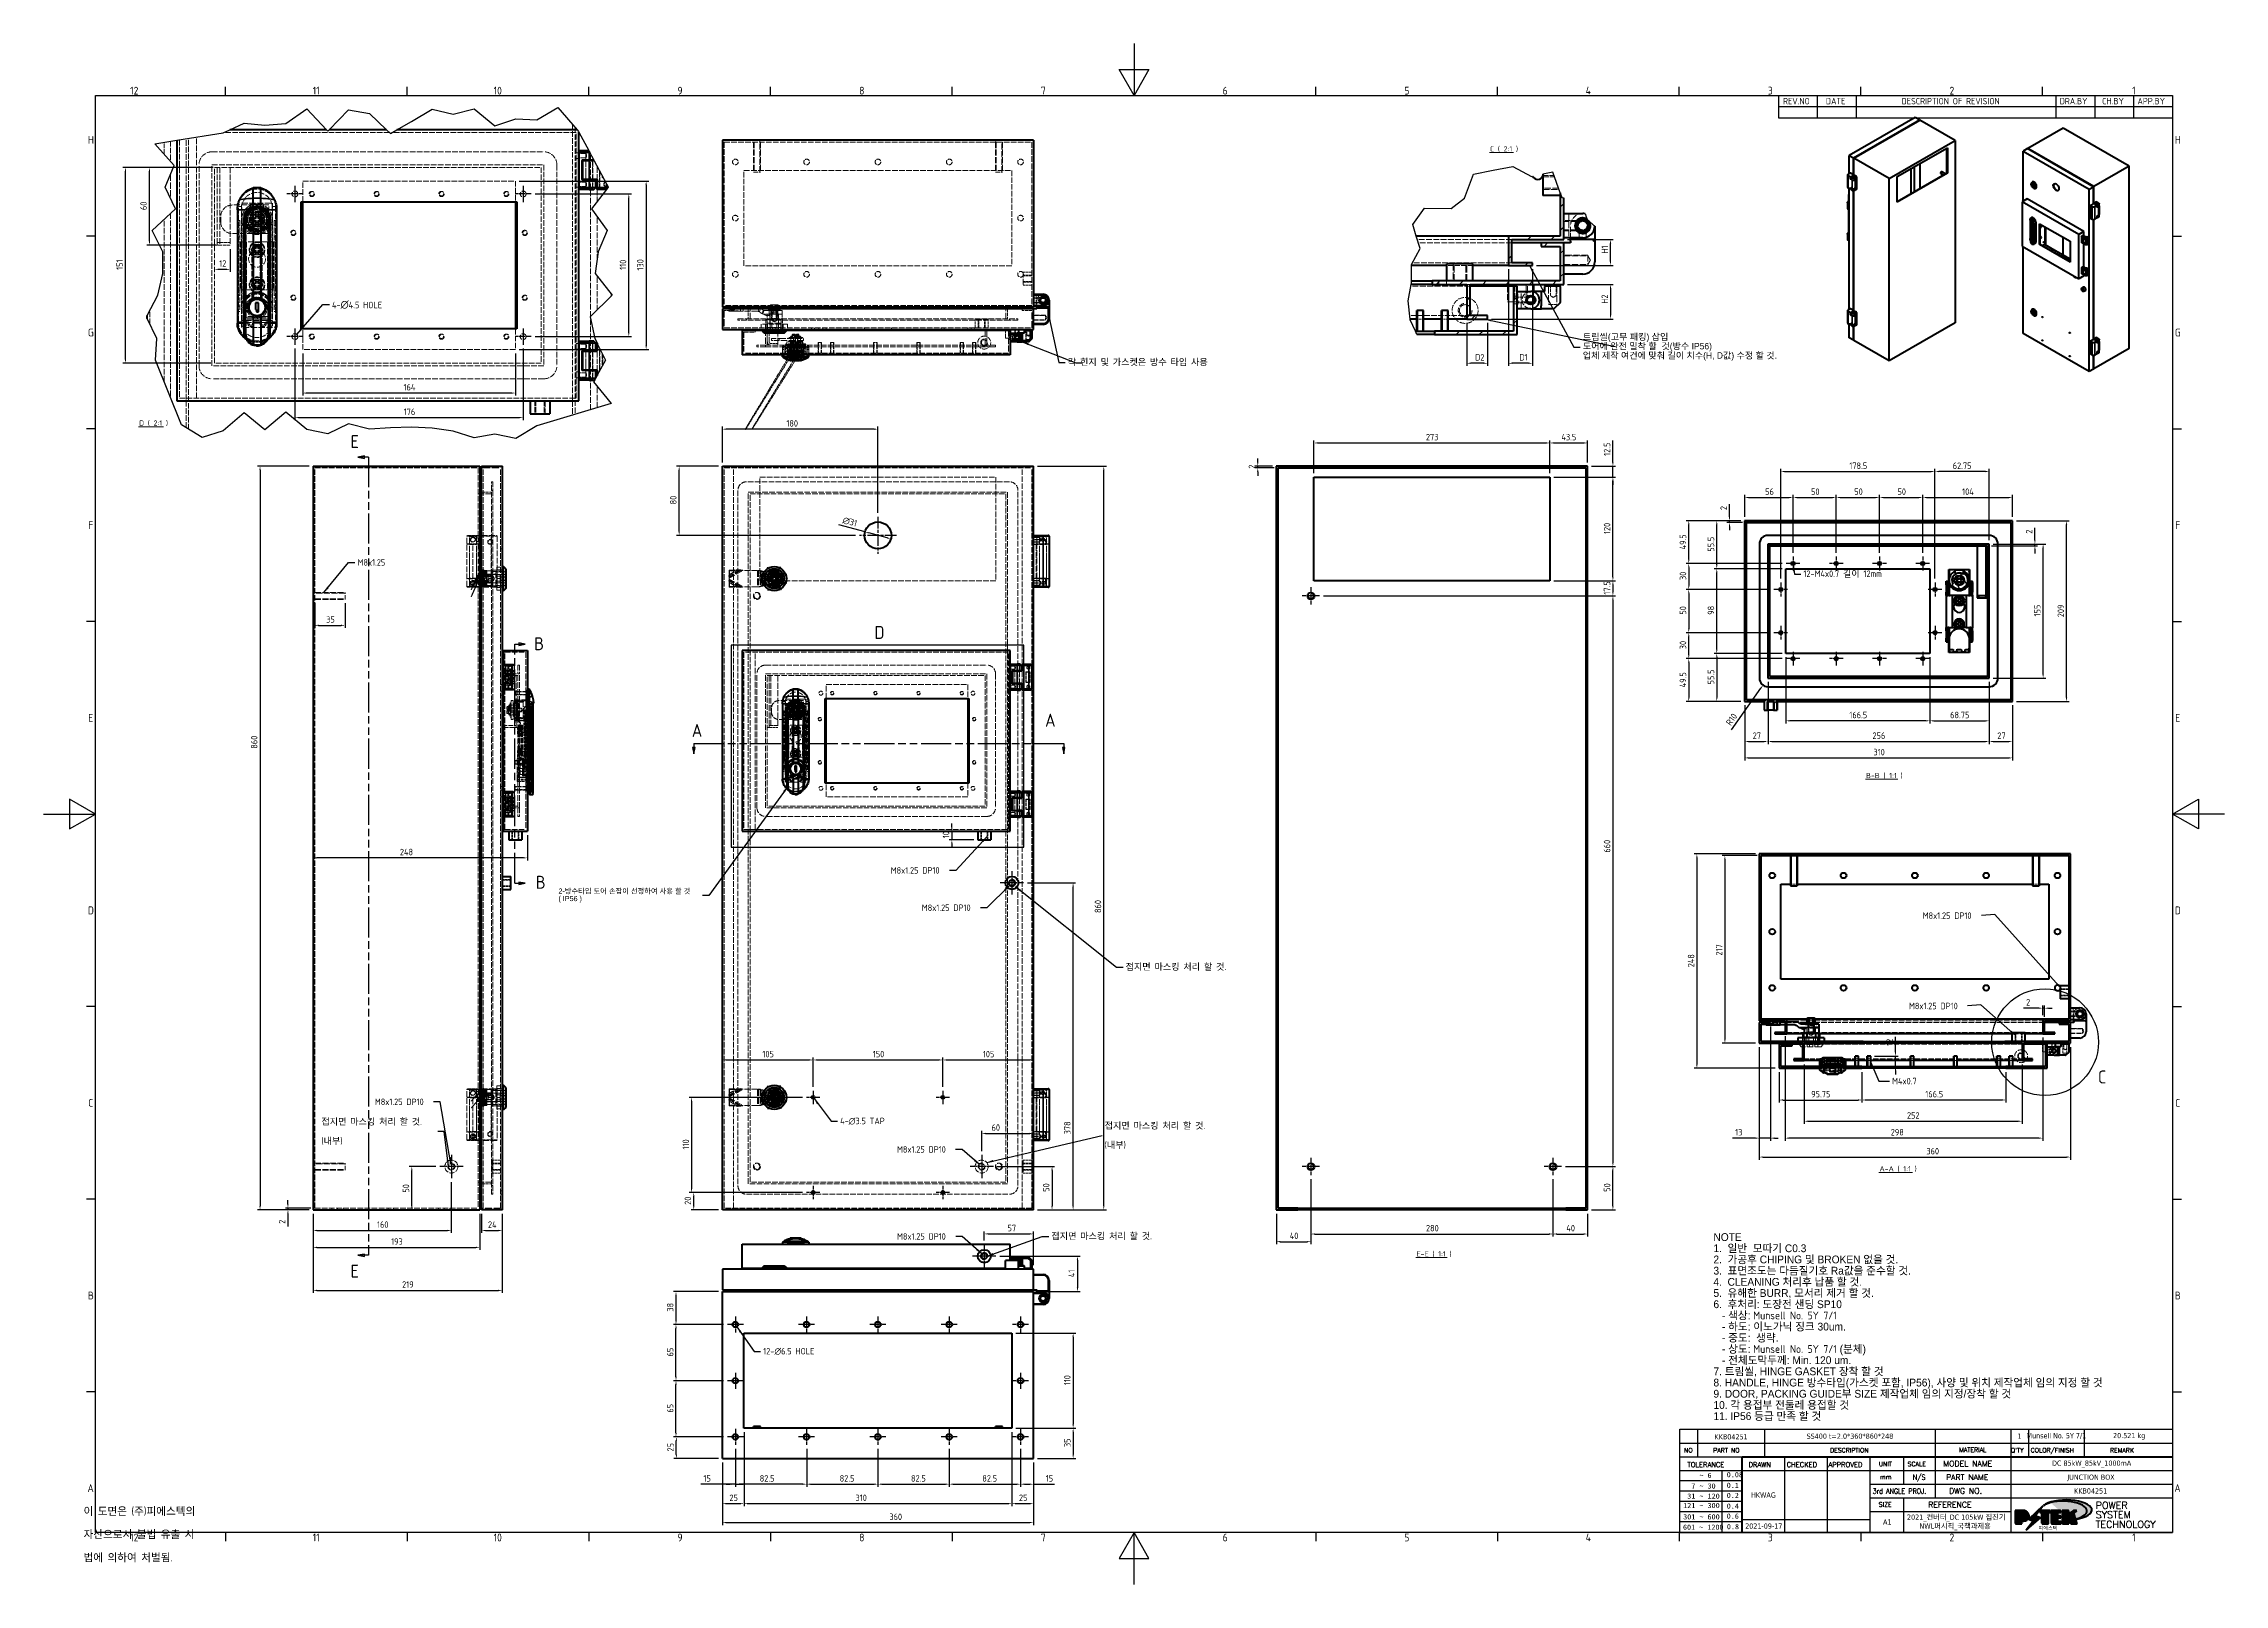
# Model space of a CAD drawing. Header units: millimetres. Extents: x 0 to 2523, y 0 to 1782.
import ezdxf
from ezdxf.enums import TextEntityAlignment as Align

# ---------------------------------------------------------------- set-up
doc = ezdxf.new("R2010")
doc.units = ezdxf.units.MM
doc.header["$LTSCALE"] = 3
for name, pattern in [('CHAIN', [0.3543, 0.2362, -0.0295, 0.0591, -0.0295]), ('DASHED', [0.2067, 0.1654, -0.0413]), ('DOUBLE_DASH_CHAIN', [1.2403, 0.6614, -0.0827, 0.1654, -0.0827, 0.1654, -0.0827])]:
    doc.linetypes.add(name, pattern=pattern)
doc.layers.get('0').update_dxf_attribs({"color": 3, "lineweight": 25})
for name, color, linetype, lineweight in [('가려진 것(ISO)', 2, 'DASHED', 18), ('가려진 좁은 것(ISO)', 2, 'DASHED', 18), ('가시적인 것(ISO)', 3, 'Continuous', 40), ('가시적인 좁은 것(ISO)', 3, 'Continuous', 35), ('경계(ISO)', 7, 'Continuous', 25), ('기호(ISO)', 5, 'Continuous', 25), ('끊기 선(JIS)', 7, 'Continuous', 25), ('단면선(ISO)', 7, 'CHAIN', 25), ('상세 경계(JIS)', 7, 'Continuous', 25), ('제목(ISO)', 5, 'Continuous', 50), ('중심 표식(ISO)', 1, 'Continuous', 25), ('치수(ISO)', 2, 'Continuous', 25), ('해치(ISO)', 7, 'Continuous', 18)]:
    doc.layers.add(name, color=color, linetype=linetype, lineweight=lineweight)
doc.styles.add('HAN_291', font='')
doc.styles.add('HAN_370', font='', dxfattribs={"width": 2})
doc.styles.add('ISO Proportiona M2B', font='isocp.shx')
doc.styles.add('ISO Proportional', font='arial.ttf')
doc.styles.add('RC_284', font='ROMANC.shx')
doc.styles.add('RC_287', font='ROMANC.shx')
doc.styles.add('RC_292', font='ROMANC.shx')
doc.styles.add('ROMANT_294', font='romant.shx')
doc.styles.add('문자 텍스트_M2B', font='isocp.shx')
doc.styles.add('문자 텍스트_PSTEK_POSCO', font='isocp.shx')
doc.styles.add('부품번호텍스트_PSTEK_POSCO', font='isocp.shx')
doc.styles.add('치수 텍스트_PSTEK_POSCO', font='isocp.shx')
doc.styles.add('텍스트 스타일198', font='tahoma.ttf')
doc.styles.add('텍스트 스타일333', font='ROMANC.shx', dxfattribs={"width": 0.8})
doc.styles.add('텍스트 스타일512', font='isocp.shx')
doc.styles.get('HAN_291').set_extended_font_data('GulimChe')
doc.styles.get('HAN_370').set_extended_font_data('GulimChe')
doc.dimstyles.new('치수_PSTEK_POSCO', dxfattribs={"dimscale": 3, "dimtxt": 2.5, "dimasz": 1.5, "dimexe": 1, "dimexo": 1.5, "dimgap": 1, "dimtad": 1, "dimrnd": 1e-08, "dimdsep": 46, "dimtxsty": '치수 텍스트_PSTEK_POSCO', "dimcen": 0.09, "dimdle": 10, "dimclrd": 7, "dimclre": 7, "dimclrt": 2, "dimadec": 1, "dimazin": 2, "dimtfac": 1, "dimtmove": 0, "dimatfit": 3, "dimfxl": 0, "dimtolj": 1, "dimlwd": -1, "dimlwe": -1, "dimarcsym": 0})
doc.dimstyles.new('치수_PSTEK_POSCO$7', dxfattribs={"dimscale": 3, "dimtxt": 2.5, "dimasz": 2.5, "dimexe": 1, "dimexo": 1.5, "dimgap": 1, "dimtad": 1, "dimrnd": 1e-08, "dimdsep": 46, "dimtxsty": '치수 텍스트_PSTEK_POSCO', "dimcen": 0.09, "dimdle": 10, "dimclrd": 7, "dimclre": 7, "dimclrt": 2, "dimadec": 1, "dimazin": 2, "dimtfac": 1, "dimtmove": 0, "dimatfit": 3, "dimfxl": 0, "dimtolj": 1, "dimlwd": -1, "dimlwe": -1, "dimarcsym": 0})
pattern_1 = [(45, (0, 0), (-6.735192, 6.735192), [])]
pattern_2 = [(59.99998, (0, 0), (-8.24889, 4.762503), [])]
pattern_3 = [(135.0002, (0, 0), (-6.735167, -6.735217), [])]

msp = doc.modelspace()

# ---------------------------------------------------------------- texts
at = {"layer": '기호(ISO)', "color": 7, "char_height": 6, "attachment_point": 7, "style": '텍스트 스타일512'}
for s, insert in [('C ( 2:1 )', (1673.3401, 1656.663)), ('D ( 2:1 )', (110.4781, 1339.5948)), ('B-B ( 1:1 )', (2108.3478, 931.8973)), ('A-A ( 1:1 )', (2124.006, 477.1108)), ('E-E ( 1:1 )', (1588.3412, 378.7314))]:
    msp.add_mtext(s, dxfattribs=dict(at, insert=insert))
at = {"layer": '기호(ISO)', "color": 2, "attachment_point": 4, "style": '치수 텍스트_PSTEK_POSCO'}
for s, insert, char_height, width, line_spacing_factor in [('{4-\\fAIGDT|b0|i0;\\H9.0000;n\\fisocp|b0|i0;\\H7.5000;4.5 HOLE}', (333.6556, 1480.1186), 7.5, 66.597495, 0.4375), ('{\\f굴림|b0|i0;\\H7.5000;트림씰(고무 패킹) 삽입 \\P도어에 완전 밀착 할  것(방수 IP56)\\P업체 제작 여건에 맞춰 길이 치수(H, D값) 수정 할 것.}', (1780.786, 1430.9726), 7.5, 237.743196, 0.86273), ('{M8x1.25 DP10}', (980.1033, 825.7812), 7.5, 64.825388, 0.4375), ('{\\f굴림|b0|i0;\\H6.0000;2-방수타입 도어 손잡이 선정하여 사용 할 것 \\P( IP56 )}', (595.6366, 796.633), 6, 163.60312, 0.86273), ('{M8x1.25 DP10}', (1016.0568, 782.5797), 7.5, 64.825388, 0.4375), ('{M8x1.25 DP10}', (2174.0277, 773.4406), 7.5, 64.825388, 0.4375), ('{M8x1.25 DP10}', (2158.1175, 668.9525), 7.5, 64.825388, 0.4375), ('{M8x1.25 DP10}', (383.2741, 558.1313), 7.5, 64.825388, 0.4375), ('{\\fISOCP|b0|i0;\\H7.5000;접지면 마스킹 처리 할 것.\\P(내부)}', (321.3573, 523.6579), 7.5, 131.594152, 1.78626), ('{4-\\fAIGDT|b0|i0;\\H7.5000;n\\fisocp|b0|i0;\\H7.5000;3.5 TAP}', (921.551, 535.7387), 7.5, 59.84368, 0.4375), ('{\\fISOCP|b0|i0;\\H7.5000;접지면 마스킹 처리 할 것. \\P(내부)}', (1227.5417, 519.0343), 7.5, 134.928489, 1.78626), ('{M8x1.25 DP10}', (987.3418, 503.0834), 7.5, 64.825388, 0.4375), ('{M8x1.25 DP10}', (987.3638, 402.4025), 7.5, 64.825388, 0.4375), ('{12-\\fAIGDT|b0|i0;\\H7.5000;n\\fisocp|b0|i0;\\H7.5000;6.5 HOLE}', (832.536, 269.4424), 7.5, 67.427707, 0.4375)]:
    msp.add_mtext(s, dxfattribs=dict(at, insert=insert, char_height=char_height, width=width, line_spacing_factor=line_spacing_factor))
at = {"layer": '기호(ISO)', "color": 2, "char_height": 7.5, "attachment_point": 4, "style": '치수 텍스트_PSTEK_POSCO'}
for s, insert, width in [('{\\fISOCP|b0|i0;\\H7.5000;각 힌지 및 가스켓은 방수 타입 사용 }', (1185.0059, 1413.3441), 185.40822), ('{M8x1.25}', (363.2244, 1182.0075), 37.88403), ('{12-M4x0.7 길이 12mm}', (2035.9851, 1168.5115), 105.887487), ('{\\fISOCP|b0|i0;\\H7.5000;접지면 마스킹 처리 할 것.}', (1251.8069, 713.9653), 131.594152), ('{M4x0.7}', (2138.6409, 582.1148), 34.516358), ('{\\fISOCP|b0|i0;\\H7.5000;접지면 마스킹 처리 할 것.}', (1165.882, 402.442), 131.594152)]:
    msp.add_mtext(s, dxfattribs=dict(at, insert=insert, width=width))
for insert in [(1821.3422, 1431.5219), (1204.5526, 1412.8604)]:
    msp.add_mtext('{\\fISOCP|b0|i0;\\H7.5000; }', dxfattribs=dict(at, insert=insert))
at = {"layer": '기호(ISO)', "color": 7, "insert": (46.1839, 57.4404), "char_height": 9, "width": 154.920158, "attachment_point": 4, "line_spacing_factor": 1.78626, "style": '문자 텍스트_PSTEK_POSCO'}
msp.add_mtext('{이 도면은 (주)피에스텍의\\P자산으로서 불법 유출 시 \\P법에 의하여 처벌됨.}', dxfattribs=at)

# ---------------------------------------------------------------- blocks, each defined once
blk = doc.blocks.new('경계 Default Border')
at = {"layer": '경계(ISO)'}
for p, q in [((70.08, 574), (70.08, 577.4)), ((140.17, 574), (140.17, 577.4)), ((210.25, 574), (210.25, 577.4)), ((280.33, 574), (280.33, 577.4)), ((350.42, 574), (350.42, 577.4)), ((490.58, 574), (490.58, 577.4)), ((560.67, 574), (560.67, 577.4)), ((630.75, 574), (630.75, 577.4)), ((700.83, 574), (700.83, 577.4)), ((770.92, 574), (770.92, 577.4)), ((20, 519.75), (16.6, 519.75)), ((821, 519.75), (824.4, 519.75)), ((20, 445.5), (16.6, 445.5)), ((821, 445.5), (824.4, 445.5)), ((20, 371.25), (16.6, 371.25)), ((821, 371.25), (824.4, 371.25)), ((20, 222.75), (16.6, 222.75)), ((821, 222.75), (824.4, 222.75)), ((20, 148.5), (16.6, 148.5)), ((821, 148.5), (824.4, 148.5)), ((20, 74.25), (16.6, 74.25)), ((821, 74.25), (824.4, 74.25)), ((70.08, 20), (70.08, 16.6)), ((140.17, 20), (140.17, 16.6)), ((210.25, 20), (210.25, 16.6)), ((280.33, 20), (280.33, 16.6)), ((350.42, 20), (350.42, 16.6)), ((490.58, 20), (490.58, 16.6)), ((560.67, 20), (560.67, 16.6)), ((630.75, 20), (630.75, 16.6)), ((700.83, 20), (700.83, 16.6)), ((770.92, 20), (770.92, 16.6))]:
    blk.add_line(p, q, dxfattribs=at)
at = {"layer": '경계(ISO)', "flags": 128}
for points in [[(420.5, 594), (420.5, 574), (414.73, 584), (426.27, 584), (420.5, 574)], [(20, 20), (20, 574), (821, 574), (821, 20), (20, 20)], [(0, 297), (20, 297), (10, 302.77), (10, 291.23), (20, 297)], [(841, 297), (821, 297), (831, 302.77), (831, 291.23), (821, 297)], [(420.5, 0), (420.5, 20), (414.73, 10), (426.27, 10), (420.5, 20)]]:
    blk.add_lwpolyline(points, dxfattribs=at)
at = {"layer": '경계(ISO)', "color": 2, "char_height": 3, "attachment_point": 7, "style": '문자 텍스트_M2B'}
for s, insert in [('12', (33.36, 574.37)), ('11', (103.78, 574.4)), ('10', (173.53, 574.37)), ('9', (244.44, 574.37)), ('8', (314.52, 574.37)), ('7', (384.6, 574.39)), ('6', (454.69, 574.37)), ('5', (524.77, 574.37)), ('4', (594.68, 574.4)), ('3', (664.96, 574.37)), ('2', (735, 574.37)), ('1', (805.44, 574.4)), ('H', (17.08, 555.37)), ('H', (821.88, 555.37)), ('G', (17.08, 481.1)), ('G', (821.88, 481.1)), ('F', (17.24, 406.87)), ('F', (822.04, 406.87)), ('E', (17.24, 332.6)), ('E', (822.04, 332.6)), ('D', (17.08, 258.35)), ('D', (821.88, 258.35)), ('C', (17.24, 184.1)), ('C', (822.04, 184.1)), ('B', (17.08, 109.85)), ('B', (821.88, 109.85)), ('A', (16.91, 35.62)), ('A', (821.71, 35.62)), ('12', (33.36, 16.57)), ('11', (103.78, 16.6)), ('10', (173.53, 16.57)), ('9', (244.44, 16.57)), ('8', (314.52, 16.57)), ('7', (384.6, 16.59)), ('6', (454.69, 16.57)), ('5', (524.77, 16.57)), ('4', (594.68, 16.6)), ('3', (664.96, 16.57)), ('2', (735, 16.57)), ('1', (805.44, 16.6))]:
    blk.add_mtext(s, dxfattribs=dict(at, insert=insert))
blk = doc.blocks.new('제목 블록 PSTEK')
h = blk.add_hatch(color=1)
edge = h.paths.add_edge_path(flags=0)
edge.add_line((314.22, 19.61), (314.22, 17))
edge.add_line((314.22, 17), (314.35, 17))
edge.add_arc((314.35, 17.65), 0.651, 270, 360)
edge.add_line((315, 17.65), (315, 18.96))
edge.add_arc((314.35, 18.96), 0.651, 0, 90)
edge.add_line((314.35, 19.61), (314.22, 19.61))
edge = h.paths.add_edge_path()
edge.add_arc((314.98, 18.29), 1.97, 270, 450)
edge.add_line((314.98, 20.26), (311.77, 20.26))
edge.add_line((311.77, 20.26), (311.77, 15.34))
edge.add_line((311.77, 15.34), (314.22, 15.34))
edge.add_line((314.22, 15.34), (314.22, 16.32))
edge.add_line((314.22, 16.32), (314.98, 16.32))
h = blk.add_hatch(color=252)
edge = h.paths.add_edge_path()
edge.add_arc((314.98, 18.29), 1.97, 270, 406.82787)
edge.add_arc((315.16, 18.14), 1.97, -90, 53.56098, ccw=False)
edge.add_line((315.16, 16.17), (314.4, 16.17))
edge.add_line((314.4, 16.17), (314.4, 15.19))
edge.add_line((314.4, 15.19), (311.94, 15.19))
edge.add_line((311.94, 15.19), (311.94, 15.34))
edge.add_line((311.94, 15.34), (314.22, 15.34))
edge.add_line((314.22, 15.34), (314.22, 16.32))
edge.add_line((314.22, 16.32), (314.98, 16.32))
h = blk.add_hatch(color=252)
edge = h.paths.add_edge_path()
edge.add_line((314.4, 19.46), (314.53, 19.46))
edge.add_arc((314.53, 18.81), 0.651, 60.41893, 90, ccw=False)
edge.add_arc((314.35, 18.96), 0.651, 39.96992, 90)
edge.add_line((314.35, 19.61), (314.22, 19.61))
edge.add_line((314.22, 19.61), (314.22, 17))
edge.add_line((314.22, 17), (314.35, 17))
edge.add_arc((314.35, 17.65), 0.651, 270, 274.69308)
edge.add_line((314.4, 17), (314.4, 19.46))
for color, points in [(252, [(317.22, 17.06), (322.03, 21.63), (322.28, 21.94), (317.05, 16.98), (318.75, 16.19), (316, 12.72), (316.34, 13), (318.92, 16.27)]), (5, [(321.62, 17.42), (319.53, 18.25), (322.45, 22.02), (317.22, 17.06), (318.92, 16.27), (316.17, 12.8)]), (1, [(324.48, 19.61), (325.24, 19.61), (325.24, 20.26), (321.23, 20.26), (321.23, 19.61), (321.98, 19.61), (321.98, 15.34), (324.48, 15.34)]), (252, [(321.98, 19.61), (321.4, 19.61), (321.4, 19.46), (321.98, 19.46)]), (252, [(324.66, 19.46), (325.42, 19.46), (325.42, 20.11), (325.24, 20.11), (325.24, 19.61), (324.48, 19.61), (324.48, 15.34), (322.16, 15.34), (322.16, 15.19), (324.66, 15.19)]), (1, [(329.23, 20.26), (325.66, 20.26), (325.66, 15.34), (329.36, 15.34), (329.36, 15.99), (328.11, 15.99), (328.11, 17.56), (329.23, 17.56), (329.23, 18.26), (328.11, 18.26), (328.11, 19.61), (329.23, 19.61)]), (252, [(328.29, 19.46), (329.41, 19.46), (329.41, 20.11), (329.23, 20.11), (329.23, 19.61), (328.11, 19.61), (328.11, 18.26), (328.29, 18.26)]), (252, [(328.29, 17.42), (329.41, 17.42), (329.41, 18.11), (329.23, 18.11), (329.23, 17.56), (328.11, 17.56), (328.11, 15.99), (328.29, 15.99)]), (1, [(332.33, 20.26), (329.86, 20.26), (329.86, 15.34), (332.33, 15.34), (332.33, 17.43), (333.07, 15.34), (335.49, 15.34), (334.25, 19.31), (335.44, 20.26), (334.31, 20.26), (332.33, 19)]), (252, [(332.51, 16.93), (332.33, 17.43), (332.33, 15.34), (330.04, 15.34), (330.04, 15.19), (332.51, 15.19)]), (252, [(332.51, 20.11), (332.33, 20.11), (332.33, 19), (332.51, 19.11)]), (252, [(335.62, 20.11), (335.25, 20.11), (334.25, 19.31), (335.49, 15.34), (333.2, 15.34), (333.25, 15.19), (335.66, 15.19), (334.43, 19.16)]), (252, [(329.54, 15.85), (329.36, 15.85), (329.36, 15.34), (325.83, 15.34), (325.83, 15.19), (329.54, 15.19)])]:
    blk.add_hatch(color=color).paths.add_polyline_path(points)
at = {"layer": '해치(ISO)', "true_color": 0x27d1fc}
h = blk.add_hatch(color=140, dxfattribs=at)
edge = h.paths.add_edge_path()
edge.add_ellipse((330.37, 20.16), major_axis=(9.1, 0), ratio=0.40699, start_angle=301.30985, end_angle=507.74369)
edge.add_ellipse((331.53, 20.46), major_axis=(-9.82, 0), ratio=0.39426, start_angle=111.51207, end_angle=334.47025, ccw=False)
edge.add_line((335.14, 16.86), (335.1, 16.99))
at = {"color": 180}
for p, q in [((182.48, 11.79), (182.48, 51.57)), ((182.48, 51.57), (372.48, 51.57)), ((189.27, 51.57), (189.27, 41.01)), ((215.22, 41.01), (215.22, 51.57)), ((280.88, 51.57), (280.88, 41.01)), ((310.09, 51.57), (310.09, 41.01)), ((316.9, 51.57), (316.9, 41.01)), ((338.46, 51.57), (338.46, 41.01)), ((372.48, 51.57), (372.48, 11.79)), ((182.48, 46.29), (372.48, 46.29)), ((182.48, 41.01), (206.45, 41.01)), ((182.48, 35.73), (206.45, 35.73)), ((198.86, 12.03), (198.86, 35.73)), ((206.45, 35.73), (372.48, 35.73)), ((222.94, 11.79), (222.94, 41.01)), ((239.43, 11.79), (239.43, 41.01)), ((255.92, 11.79), (255.92, 41.01)), ((268.69, 41.01), (268.69, 30.45)), ((280.88, 41.01), (280.88, 25.17)), ((310.09, 41.01), (310.09, 11.79)), ((182.48, 31.78), (206.45, 31.78)), ((182.48, 27.83), (206.45, 27.83)), ((255.92, 30.45), (372.48, 30.45)), ((182.48, 23.88), (206.45, 23.88)), ((182.48, 19.93), (206.45, 19.93)), ((255.92, 25.17), (372.48, 25.17)), ((255.92, 19.89), (310.09, 19.89)), ((268.69, 25.17), (268.69, 11.79)), ((182.48, 15.98), (206.45, 15.98)), ((182.48, 11.79), (372.48, 11.79)), ((206.45, 16.74), (255.92, 16.74))]:
    blk.add_line(p, q, dxfattribs=at)
at = {"color": 7, "lineweight": 50}
for p, q in [((206.45, 11.79), (206.45, 41.01)), ((206.45, 41.01), (372.48, 41.01))]:
    blk.add_line(p, q, dxfattribs=at)
at = {"color": 7}
for p, q in [((314.98, 20.26), (311.77, 20.26)), ((311.77, 20.26), (311.77, 15.34)), ((314.98, 20.26), (311.77, 20.26)), ((311.77, 20.26), (311.77, 15.34)), ((314.22, 17), (314.22, 19.61)), ((314.22, 19.61), (314.35, 19.61)), ((314.35, 19.61), (314.22, 19.61)), ((314.22, 19.61), (314.22, 17)), ((314.22, 17), (314.22, 19.61)), ((314.22, 19.61), (314.35, 19.61)), ((314.35, 17), (314.22, 17)), ((314.22, 17), (314.35, 17)), ((314.35, 17), (314.22, 17)), ((314.4, 19.46), (314.53, 19.46)), ((314.4, 17), (314.4, 19.46)), ((315, 18.96), (315, 17.65)), ((315, 18.96), (315, 17.65)), ((316.17, 12.8), (321.62, 17.42)), ((322.28, 21.94), (317.05, 16.98)), ((317.05, 16.98), (318.75, 16.19)), ((322.45, 22.02), (317.22, 17.06)), ((317.22, 17.06), (322.03, 21.63)), ((318.92, 16.27), (317.22, 17.06)), ((317.22, 17.06), (318.92, 16.27)), ((319.53, 18.25), (322.45, 22.02)), ((321.62, 17.42), (319.53, 18.25)), ((325.24, 20.26), (321.23, 20.26)), ((321.23, 20.26), (321.23, 19.61)), ((325.24, 20.26), (321.23, 20.26)), ((321.23, 20.26), (321.23, 19.61)), ((321.23, 19.61), (321.98, 19.61)), ((321.23, 19.61), (321.98, 19.61)), ((321.4, 19.61), (321.4, 19.46)), ((321.98, 19.61), (321.4, 19.61)), ((321.4, 19.46), (321.98, 19.46)), ((321.98, 19.61), (321.98, 15.34)), ((321.98, 19.46), (321.98, 19.61)), ((321.98, 19.61), (321.98, 15.34)), ((322.03, 21.63), (322.28, 21.94)), ((324.48, 19.61), (325.24, 19.61)), ((324.48, 15.34), (324.48, 19.61)), ((325.24, 19.61), (324.48, 19.61)), ((324.48, 19.61), (324.48, 15.34)), ((324.48, 19.61), (325.24, 19.61)), ((324.48, 15.34), (324.48, 19.61)), ((324.66, 19.46), (325.42, 19.46)), ((324.66, 15.19), (324.66, 19.46)), ((325.24, 19.61), (325.24, 20.26)), ((325.24, 19.61), (325.24, 20.26)), ((325.42, 20.11), (325.24, 20.11)), ((325.24, 20.11), (325.24, 19.61)), ((325.42, 19.46), (325.42, 20.11)), ((329.23, 20.26), (325.66, 20.26)), ((325.66, 20.26), (325.66, 15.34)), ((325.66, 20.26), (325.66, 15.34)), ((329.23, 20.26), (325.66, 20.26)), ((328.11, 18.26), (328.11, 19.61)), ((328.11, 19.61), (329.23, 19.61)), ((329.23, 19.61), (328.11, 19.61)), ((328.11, 19.61), (328.11, 18.26)), ((328.11, 18.26), (328.11, 19.61)), ((328.11, 19.61), (329.23, 19.61)), ((329.23, 18.26), (328.11, 18.26)), ((328.11, 18.26), (328.29, 18.26)), ((329.23, 18.26), (328.11, 18.26)), ((328.11, 17.56), (329.23, 17.56)), ((328.11, 15.99), (328.11, 17.56)), ((329.23, 17.56), (328.11, 17.56)), ((328.11, 17.56), (328.11, 15.99)), ((328.11, 17.56), (329.23, 17.56)), ((328.11, 15.99), (328.11, 17.56)), ((328.29, 18.26), (328.29, 19.46)), ((328.29, 19.46), (329.41, 19.46)), ((328.29, 15.99), (328.29, 17.42)), ((328.29, 17.42), (329.41, 17.42)), ((329.23, 19.61), (329.23, 20.26)), ((329.23, 19.61), (329.23, 20.26)), ((329.41, 20.11), (329.23, 20.11)), ((329.23, 20.11), (329.23, 19.61)), ((329.23, 17.56), (329.23, 18.26)), ((329.23, 17.56), (329.23, 18.26)), ((329.41, 18.11), (329.23, 18.11)), ((329.23, 18.11), (329.23, 17.56)), ((329.41, 19.46), (329.41, 20.11)), ((329.41, 17.42), (329.41, 18.11)), ((332.33, 20.26), (329.86, 20.26)), ((329.86, 20.26), (329.86, 15.34)), ((329.86, 20.26), (329.86, 15.34)), ((332.33, 20.26), (329.86, 20.26)), ((334.31, 20.26), (332.33, 19)), ((332.33, 19), (332.33, 20.26)), ((334.31, 20.26), (332.33, 19)), ((332.33, 19), (332.33, 20.26)), ((332.51, 20.11), (332.33, 20.11)), ((332.33, 20.11), (332.33, 19)), ((332.33, 19), (332.51, 19.11)), ((332.33, 17.43), (333.07, 15.34)), ((332.33, 15.34), (332.33, 17.43)), ((332.51, 16.93), (332.33, 17.43)), ((332.33, 17.43), (332.33, 15.34)), ((332.33, 17.43), (333.07, 15.34)), ((332.33, 15.34), (332.33, 17.43)), ((332.51, 19.11), (332.51, 20.11)), ((332.51, 15.19), (332.51, 16.93)), ((334.25, 19.31), (335.44, 20.26)), ((334.25, 19.31), (335.44, 20.26)), ((335.25, 20.11), (334.25, 19.31)), ((335.49, 15.34), (334.25, 19.31)), ((334.25, 19.31), (335.49, 15.34)), ((335.49, 15.34), (334.25, 19.31)), ((335.44, 20.26), (334.31, 20.26)), ((335.44, 20.26), (334.31, 20.26)), ((334.43, 19.16), (335.62, 20.11)), ((335.66, 15.19), (334.43, 19.16)), ((335.62, 20.11), (335.25, 20.11)), ((345.04, 17.5), (344.99, 17.69)), ((311.77, 15.34), (314.22, 15.34)), ((311.77, 15.34), (314.22, 15.34)), ((314.22, 15.34), (311.94, 15.34)), ((311.94, 15.34), (311.94, 15.19)), ((311.94, 15.19), (314.4, 15.19)), ((314.22, 16.32), (314.98, 16.32)), ((314.22, 15.34), (314.22, 16.32)), ((314.98, 16.32), (314.22, 16.32)), ((314.22, 16.32), (314.22, 15.34)), ((314.22, 16.32), (314.98, 16.32)), ((314.22, 15.34), (314.22, 16.32)), ((314.4, 16.17), (315.16, 16.17)), ((314.4, 15.19), (314.4, 16.17)), ((318.75, 16.19), (316, 12.72)), ((316, 12.72), (316.34, 13)), ((318.92, 16.27), (316.17, 12.8)), ((316.34, 13), (318.92, 16.27)), ((321.98, 15.34), (324.48, 15.34)), ((321.98, 15.34), (324.48, 15.34)), ((324.48, 15.34), (322.16, 15.34)), ((322.16, 15.34), (322.16, 15.19)), ((322.16, 15.19), (324.66, 15.19)), ((325.66, 15.34), (329.36, 15.34)), ((325.66, 15.34), (329.36, 15.34)), ((329.36, 15.34), (325.83, 15.34)), ((325.83, 15.34), (325.83, 15.19)), ((325.83, 15.19), (329.54, 15.19)), ((329.36, 15.99), (328.11, 15.99)), ((328.11, 15.99), (328.29, 15.99)), ((329.36, 15.99), (328.11, 15.99)), ((329.36, 15.34), (329.36, 15.99)), ((329.36, 15.34), (329.36, 15.99)), ((329.54, 15.85), (329.36, 15.85)), ((329.36, 15.85), (329.36, 15.34)), ((329.54, 15.19), (329.54, 15.85)), ((329.86, 15.34), (332.33, 15.34)), ((329.86, 15.34), (332.33, 15.34)), ((332.33, 15.34), (330.04, 15.34)), ((330.04, 15.34), (330.04, 15.19)), ((330.04, 15.19), (332.51, 15.19)), ((333.07, 15.34), (335.49, 15.34)), ((333.07, 15.34), (335.49, 15.34)), ((335.49, 15.34), (333.2, 15.34)), ((333.2, 15.34), (333.25, 15.19)), ((333.25, 15.19), (335.66, 15.19))]:
    blk.add_line(p, q, dxfattribs=at)
at = {"color": 1}
for p, q in [((314.98, 20.26), (311.77, 20.26)), ((311.77, 20.26), (311.77, 15.34)), ((314.22, 17), (314.22, 19.61)), ((314.22, 19.61), (314.35, 19.61)), ((314.35, 17), (314.22, 17)), ((315, 18.96), (315, 17.65)), ((325.24, 20.26), (321.23, 20.26)), ((321.23, 20.26), (321.23, 19.61)), ((321.23, 19.61), (321.98, 19.61)), ((321.98, 19.61), (321.98, 15.34)), ((324.48, 19.61), (325.24, 19.61)), ((324.48, 15.34), (324.48, 19.61)), ((325.24, 19.61), (325.24, 20.26)), ((329.23, 20.26), (325.66, 20.26)), ((325.66, 20.26), (325.66, 15.34)), ((328.11, 18.26), (328.11, 19.61)), ((328.11, 19.61), (329.23, 19.61)), ((329.23, 18.26), (328.11, 18.26)), ((328.11, 17.56), (329.23, 17.56)), ((328.11, 15.99), (328.11, 17.56)), ((329.23, 19.61), (329.23, 20.26)), ((329.23, 17.56), (329.23, 18.26)), ((332.33, 20.26), (329.86, 20.26)), ((329.86, 20.26), (329.86, 15.34)), ((334.31, 20.26), (332.33, 19)), ((332.33, 19), (332.33, 20.26)), ((332.33, 17.43), (333.07, 15.34)), ((332.33, 15.34), (332.33, 17.43)), ((334.25, 19.31), (335.44, 20.26)), ((335.49, 15.34), (334.25, 19.31)), ((335.44, 20.26), (334.31, 20.26)), ((311.77, 15.34), (314.22, 15.34)), ((314.22, 16.32), (314.98, 16.32)), ((314.22, 15.34), (314.22, 16.32)), ((321.98, 15.34), (324.48, 15.34)), ((325.66, 15.34), (329.36, 15.34)), ((329.36, 15.99), (328.11, 15.99)), ((329.36, 15.34), (329.36, 15.99)), ((329.86, 15.34), (332.33, 15.34)), ((333.07, 15.34), (335.49, 15.34))]:
    blk.add_line(p, q, dxfattribs=at)
at = {"color": 5}
for p, q in [((316.17, 12.8), (321.62, 17.42)), ((322.45, 22.02), (317.22, 17.06)), ((317.22, 17.06), (318.92, 16.27)), ((319.53, 18.25), (322.45, 22.02)), ((321.62, 17.42), (319.53, 18.25)), ((318.92, 16.27), (316.17, 12.8))]:
    blk.add_line(p, q, dxfattribs=at)
at = {"color": 7}
for centre, radius, start, end in [((314.35, 18.96), 0.651, 0, 90), ((314.35, 18.96), 0.651, 39.96992, 90), ((314.35, 18.96), 0.651, 0, 90), ((314.35, 17.65), 0.651, 270, 0), ((314.35, 17.65), 0.651, 270, 0), ((314.35, 17.65), 0.651, 270, 274.69308), ((314.53, 18.81), 0.651, 60.41893, 90), ((314.98, 18.29), 1.97, 270, 90), ((314.98, 18.29), 1.97, 270, 90), ((314.98, 18.29), 1.97, 270, 46.82787), ((315.16, 18.14), 1.97, 270, 53.56098)]:
    blk.add_arc(centre, radius, start, end, dxfattribs=at)
at = {"color": 1}
for centre, radius, start, end in [((314.35, 18.96), 0.651, 0, 90), ((314.35, 17.65), 0.651, 270, 0), ((314.98, 18.29), 1.97, 270, 90)]:
    blk.add_arc(centre, radius, start, end, dxfattribs=at)
at = {"layer": '제목(ISO)', "lineweight": 18}
blk.add_line((182.48, 35.73), (182.48, 11.79), dxfattribs=at)
at = {"layer": '제목(ISO)'}
for p, q in [((314.98, 20.26), (311.77, 20.26)), ((311.77, 20.26), (311.77, 15.34)), ((314.22, 17), (314.22, 19.61)), ((314.22, 19.61), (314.35, 19.61)), ((314.35, 19.61), (314.22, 19.61)), ((314.22, 19.61), (314.22, 17)), ((314.35, 17), (314.22, 17)), ((314.22, 17), (314.35, 17)), ((314.4, 19.46), (314.53, 19.46)), ((314.4, 17), (314.4, 19.46)), ((315, 18.96), (315, 17.65)), ((316.17, 12.8), (321.62, 17.42)), ((322.28, 21.94), (317.05, 16.98)), ((317.05, 16.98), (318.75, 16.19)), ((322.45, 22.02), (317.22, 17.06)), ((317.22, 17.06), (322.03, 21.63)), ((317.22, 17.06), (318.92, 16.27)), ((318.92, 16.27), (317.22, 17.06)), ((319.53, 18.25), (322.45, 22.02)), ((321.62, 17.42), (319.53, 18.25)), ((325.24, 20.26), (321.23, 20.26)), ((321.23, 20.26), (321.23, 19.61)), ((321.23, 19.61), (321.98, 19.61)), ((321.98, 19.61), (321.4, 19.61)), ((321.4, 19.61), (321.4, 19.46)), ((321.4, 19.46), (321.98, 19.46)), ((321.98, 19.61), (321.98, 15.34)), ((321.98, 19.46), (321.98, 19.61)), ((322.03, 21.63), (322.28, 21.94)), ((324.48, 19.61), (325.24, 19.61)), ((324.48, 15.34), (324.48, 19.61)), ((325.24, 19.61), (324.48, 19.61)), ((324.48, 19.61), (324.48, 15.34)), ((324.66, 19.46), (325.42, 19.46)), ((324.66, 15.19), (324.66, 19.46)), ((325.24, 19.61), (325.24, 20.26)), ((325.42, 20.11), (325.24, 20.11)), ((325.24, 20.11), (325.24, 19.61)), ((325.42, 19.46), (325.42, 20.11)), ((329.23, 20.26), (325.66, 20.26)), ((325.66, 20.26), (325.66, 15.34)), ((328.11, 18.26), (328.11, 19.61)), ((328.11, 19.61), (329.23, 19.61)), ((329.23, 19.61), (328.11, 19.61)), ((328.11, 19.61), (328.11, 18.26)), ((329.23, 18.26), (328.11, 18.26)), ((328.11, 18.26), (328.29, 18.26)), ((328.11, 15.99), (328.11, 17.56)), ((328.11, 17.56), (329.23, 17.56)), ((329.23, 17.56), (328.11, 17.56)), ((328.11, 17.56), (328.11, 15.99)), ((328.29, 19.46), (329.41, 19.46)), ((328.29, 18.26), (328.29, 19.46)), ((328.29, 17.42), (329.41, 17.42)), ((328.29, 15.99), (328.29, 17.42)), ((329.23, 19.61), (329.23, 20.26)), ((329.41, 20.11), (329.23, 20.11)), ((329.23, 20.11), (329.23, 19.61)), ((329.23, 17.56), (329.23, 18.26)), ((329.41, 18.11), (329.23, 18.11)), ((329.23, 18.11), (329.23, 17.56)), ((329.41, 19.46), (329.41, 20.11)), ((329.41, 17.42), (329.41, 18.11)), ((332.33, 20.26), (329.86, 20.26)), ((329.86, 20.26), (329.86, 15.34)), ((334.31, 20.26), (332.33, 19)), ((332.33, 19), (332.33, 20.26)), ((332.51, 20.11), (332.33, 20.11)), ((332.33, 20.11), (332.33, 19)), ((332.33, 19), (332.51, 19.11)), ((332.33, 15.34), (332.33, 17.43)), ((332.33, 17.43), (333.07, 15.34)), ((332.51, 16.93), (332.33, 17.43)), ((332.33, 17.43), (332.33, 15.34)), ((332.51, 19.11), (332.51, 20.11)), ((332.51, 15.19), (332.51, 16.93)), ((334.25, 19.31), (335.44, 20.26)), ((335.25, 20.11), (334.25, 19.31)), ((335.49, 15.34), (334.25, 19.31)), ((334.25, 19.31), (335.49, 15.34)), ((335.44, 20.26), (334.31, 20.26)), ((334.43, 19.16), (335.62, 20.11)), ((335.66, 15.19), (334.43, 19.16)), ((335.62, 20.11), (335.25, 20.11)), ((311.77, 15.34), (314.22, 15.34)), ((314.22, 15.34), (311.94, 15.34)), ((311.94, 15.34), (311.94, 15.19)), ((311.94, 15.19), (314.4, 15.19)), ((314.22, 15.34), (314.22, 16.32)), ((314.22, 16.32), (314.98, 16.32)), ((314.98, 16.32), (314.22, 16.32)), ((314.22, 16.32), (314.22, 15.34)), ((314.4, 15.19), (314.4, 16.17)), ((314.4, 16.17), (315.16, 16.17)), ((318.75, 16.19), (316, 12.72)), ((316, 12.72), (316.34, 13)), ((318.92, 16.27), (316.17, 12.8)), ((316.34, 13), (318.92, 16.27)), ((321.98, 15.34), (324.48, 15.34)), ((324.48, 15.34), (322.16, 15.34)), ((322.16, 15.34), (322.16, 15.19)), ((322.16, 15.19), (324.66, 15.19)), ((325.66, 15.34), (329.36, 15.34)), ((329.36, 15.34), (325.83, 15.34)), ((325.83, 15.34), (325.83, 15.19)), ((325.83, 15.19), (329.54, 15.19)), ((329.36, 15.99), (328.11, 15.99)), ((328.11, 15.99), (328.29, 15.99)), ((329.36, 15.34), (329.36, 15.99)), ((329.54, 15.85), (329.36, 15.85)), ((329.36, 15.85), (329.36, 15.34)), ((329.54, 15.19), (329.54, 15.85)), ((329.86, 15.34), (332.33, 15.34)), ((332.33, 15.34), (330.04, 15.34)), ((330.04, 15.34), (330.04, 15.19)), ((330.04, 15.19), (332.51, 15.19)), ((333.07, 15.34), (335.49, 15.34)), ((335.49, 15.34), (333.2, 15.34)), ((333.2, 15.34), (333.25, 15.19)), ((333.25, 15.19), (335.66, 15.19))]:
    blk.add_line(p, q, dxfattribs=at)
at = {"layer": '제목(ISO)', "color": 4}
blk.add_line((335.14, 16.86), (335.1, 16.99), dxfattribs=at)
at = {"layer": '제목(ISO)'}
for centre, radius, start, end in [((314.35, 18.96), 0.651, 0, 90), ((314.35, 18.96), 0.651, 39.96992, 90), ((314.35, 17.65), 0.651, 270, 0), ((314.35, 17.65), 0.651, 270, 274.69308), ((314.53, 18.81), 0.651, 60.41893, 90), ((314.98, 18.29), 1.97, 46.82787, 90), ((314.98, 18.29), 1.97, 270, 46.82787), ((314.98, 18.29), 1.97, 270, 46.82787), ((315.16, 18.14), 1.97, 270, 53.56098)]:
    blk.add_arc(centre, radius, start, end, dxfattribs=at)
at = {"layer": '제목(ISO)', "color": 4}
for centre, major_axis, ratio, start_param, end_param in [((331.53, 20.46), (9.82, 0), 0.39426, 5.087845, 8.9792), ((330.37, 20.16), (9.1, 0), 0.40699, 5.258849, 8.861799)]:
    blk.add_ellipse(centre, major_axis=major_axis, ratio=ratio, start_param=start_param, end_param=end_param, dxfattribs=at)
at = {"color": 2}
for s, height, style, p in [('NO', 1.742, 'RC_284', (184.14, 42.62)), ('PART NO', 1.742, 'RC_284', (195.34, 42.62)), ('DESCRIPTION', 1.7424, 'RC_284', (240.4, 42.62)), ("Q'TY", 1.742, 'RC_284', (310.14, 42.62)), ('COLOR/FINISH', 1.7424, 'RC_284', (317.77, 42.62)), ('REMARK', 1.742, 'RC_284', (348.35, 42.62)), (' TOLERANCE', 1.9, 'RC_287', (184.09, 37.01)), ('    ~ 6', 2, 'HAN_291', (183.77, 32.82)), ('0.08', 2, 'HAN_291', (200.55, 33.1)), ('DRAWN', 1.9, 'RC_287', (208.98, 37.01)), ('CHECKED', 1.9, 'RC_287', (223.69, 37.01)), ('APPROVED', 1.9, 'RC_287', (239.78, 37.01)), ('UNIT', 1.742, 'RC_284', (259.17, 37.34)), ('SCALE', 1.742, 'RC_284', (270.29, 37.34)), ('MODEL NAME', 2.178, 'RC_292', (284.1, 37.25)), ('PART NAME', 2.178, 'RC_292', (285.14, 32.03)), (' 31 ~ 120', 2, 'HAN_291', (183.77, 24.83)), ('  7 ~ 30', 2, 'HAN_291', (183.77, 28.71)), ('0.1', 2, 'HAN_291', (200.55, 28.99)), ('0.2', 2, 'HAN_291', (200.55, 25.11)), ('mm', 1.742, 'RC_284', (259.65, 32.35)), (' DWG NO.', 2.178, 'RC_292', (284.81, 26.75)), ('301 ~ 600', 2, 'HAN_291', (183.77, 16.83)), ('121 ~ 300', 2, 'HAN_291', (183.77, 21.21)), ('0.4', 2, 'HAN_291', (200.55, 21)), ('0.6', 2, 'HAN_291', (200.55, 17.12)), ('SIZE', 1.742, 'RC_284', (259.17, 21.69)), ('REFERENCE', 2.178, 'RC_292', (278.27, 21.43)), ('601 ~ 1200', 2, 'HAN_291', (183.68, 12.85)), ('0.8', 2, 'HAN_291', (200.61, 13.06))]:
    blk.add_text(s, height=height, dxfattribs=dict(at, style=style)).set_placement(p)
at = {"color": 2, "style": 'RC_284'}
blk.add_text('MATERIAL', height=1.742, dxfattribs=at).set_placement((295.48, 43.65), align=Align.MIDDLE_CENTER)
at = {"color": 7, "style": '텍스트 스타일333', "width": 0.8}
blk.add_text('N/S', height=2, dxfattribs=at).set_placement((274.78, 33.09), align=Align.MIDDLE_CENTER)
at = {"color": 2, "style": '텍스트 스타일333', "width": 0.8}
blk.add_text('3rd ANGLE PROJ.', height=2, dxfattribs=at).set_placement((256.84, 26.76))
at = {"color": 7, "style": 'ROMANT_294'}
for s, p in [('POWER', (342.83, 20.97)), ('SYSTEM', (342.83, 17.33)), ('TECHNOLOGY', (342.83, 13.57))]:
    blk.add_text(s, height=2.7, dxfattribs=at).set_placement(p)
at = {"color": 7, "insert": (320.85, 14.21), "char_height": 1.4, "attachment_point": 1, "line_spacing_factor": 0.332, "style": 'HAN_370'}
blk.add_mtext('\\fHY견고딕|b0|i0;\\H1.4000;피에스텍', dxfattribs=at)
at = {"layer": '제목(ISO)', "color": 7, "style": '텍스트 스타일198'}
for tag, p in [('부품_번호_001', (195.85, 47.68)), ('설명_001', (231.35, 47.92)), ("3._Q'TY_001", (312.71, 47.92)), ('4._COLOR_001', (316.19, 48.1)), ('질량\\P3;_001', (349.54, 48.16)), ('1._MODEL_NAME_001', (326.02, 37.52)), ('제목_001', (331.9, 32.12)), ('설계자_001', (209.94, 25.23)), ('부품_번호_001', (334.51, 26.81)), ('시트_크기_001', (260.84, 14.83)), ('프로젝트_001', (270.08, 16.71)), ('작성_날짜_001', (207.67, 13.27)), ('프로젝트_002', (274.9, 13.28))]:
    blk.add_attdef(tag, p, '', height=2, dxfattribs=at)
for tag, p in [('재질', (295.48, 48.93)), ('점검자', (231.18, 26.23)), ('엔지니어링_승인자', (247.67, 26.23)), ('점검_날짜', (231.18, 14.27)), ('엔지니어링_승인_날짜', (247.67, 14.27))]:
    blk.add_attdef(tag, text='', height=2, dxfattribs=at).set_placement(p, align=Align.MIDDLE_CENTER)
blk = doc.blocks.new('리비전 내역')
at = {"layer": '기호(ISO)'}
for p, q in [((669, 574), (821, 574)), ((669, 574), (669, 569.72)), ((684, 574), (684, 569.72)), ((699, 574), (699, 569.72)), ((776, 574), (776, 569.72)), ((791, 574), (791, 569.72)), ((806, 574), (806, 569.72)), ((821, 574), (821, 569.72)), ((669, 569.72), (821, 569.72)), ((669, 569.72), (669, 565.44)), ((669, 565.44), (821, 565.44)), ((684, 569.72), (684, 565.44)), ((699, 569.72), (699, 565.44)), ((776, 569.72), (776, 565.44)), ((791, 569.72), (791, 565.44)), ((806, 569.72), (806, 565.44)), ((821, 569.72), (821, 565.44))]:
    blk.add_line(p, q, dxfattribs=at)
at = {"layer": '기호(ISO)', "color": 2, "char_height": 2.5, "attachment_point": 7, "style": 'ISO Proportiona M2B'}
for s, insert in [('REV.NO', (670.79, 570.58)), ('DATE', (687.31, 570.58)), ('DESCRIPTION OF REVISION', (716.51, 570.58)), ('DRA.BY', (777.48, 570.58)), ('CH.BY', (793.86, 570.58)), ('APP.BY', (807.48, 570.58))]:
    blk.add_mtext(s, dxfattribs=dict(at, insert=insert))
blk = doc.blocks.new('주석-판금')
at = {"layer": '기호(ISO)', "color": 2, "insert": (-79.89, 36.14), "char_height": 3, "width": 195.3201, "attachment_point": 1, "line_spacing_factor": 0.86273, "style": 'ISO Proportional'}
blk.add_mtext('\\f굴림|b0|i0;\\H3.0000;NOTE\\P1.  일반  모따기 C0.3\\P2.  가공후 CHIPING 및 BROKEN 없을 것.\\P3.  표면조도는 다듬질기호 Ra값을 준수할 것.\\P4.  CLEANING 처리후 납품 할 것.\\P5.  유해한 BURR, 모서리 제거 할 것.\\P6.  후처리: 도장전 샌딩 SP10  \\P   - 색상:\\f굴림|b0|i0;\\H3.0000; \\fisocp|b0|i0;\\H3.0000;Munsell No. 5Y 7/1\\f굴림|b0|i0;\\H3.0000; \\P\\f굴림|b0|i0;\\H3.0000;   - 하도: 이노가닉 징크 30um.\\P   - 중도:  생략.\\P   - 상도: \\fisocp|b0|i0;\\H3.0000;Munsell No. 5Y 7/1\\f굴림|b0|i0;\\H3.0000; (분체)\\P   - 전체도막두께: Min. 120 um.\\P7. 트림씰, HINGE GASKET 장착 할 것\\P8. HANDLE, HINGE 방수타입(가스켓 포함, IP56), 사양 및 위치 제작업체 임의 지정 할 것\\P9. DOOR, PACKING GUIDE부 SIZE 제작업체 임의 지정/장착 할 것\\P10. 각 용접부 전둘레 용접할 것\\P11. IP56 등급 만족 할 것', dxfattribs=at)
blk = doc.blocks.new('2dTransSection0')
at = {"layer": '단면선(ISO)', "linetype": 'Continuous'}
for p, q in [((250.29, 322.68), (250.79, 320.18)), ((251.29, 322.68), (250.29, 322.68)), ((250.79, 324.18), (254.71, 324.18)), ((250.79, 324.18), (250.79, 322.68)), ((250.79, 322.68), (250.79, 320.18)), ((250.79, 320.18), (251.29, 322.68)), ((389.46, 324.18), (393.39, 324.18)), ((392.89, 322.68), (393.39, 320.18)), ((393.89, 322.68), (392.89, 322.68)), ((393.39, 324.18), (393.39, 322.68)), ((393.39, 322.68), (393.39, 320.18)), ((393.39, 320.18), (393.89, 322.68))]:
    blk.add_line(p, q, dxfattribs=at)
at = {"layer": '단면선(ISO)', "linetype": 'DOUBLE_DASH_CHAIN', "ltscale": 5.884671}
blk.add_line((250.79, 324.18), (393.39, 324.18), dxfattribs=at)
at = {"layer": '단면선(ISO)', "linetype": 'Continuous', "flags": 128}
for points in [[(250.29, 322.68), (250.79, 320.18), (251.29, 322.68), (250.29, 322.68)], [(392.89, 322.68), (393.39, 320.18), (393.89, 322.68), (392.89, 322.68)]]:
    blk.add_lwpolyline(points, dxfattribs=at)
at = {"layer": '단면선(ISO)'}
for points in [[(250.29, 322.68), (250.79, 320.18), (251.29, 322.68), (250.29, 322.68)], [(392.89, 322.68), (393.39, 320.18), (393.89, 322.68), (392.89, 322.68)]]:
    blk.add_solid(points, dxfattribs=at)
at = {"layer": '단면선(ISO)', "char_height": 5, "attachment_point": 7, "style": '부품번호텍스트_PSTEK_POSCO'}
for insert in [(249.97, 326.71), (386.21, 330.65)]:
    blk.add_mtext('A', dxfattribs=dict(at, insert=insert))
blk = doc.blocks.new('*D23')
at = {"layer": 'Defpoints', "color": 0, "transparency": 16777216}
for p in [(731.6, 235.6), (791, 235.6), (791, 170.6)]:
    blk.add_point(p, dxfattribs=at)
at = {"layer": '치수(ISO)', "color": 7, "transparency": 16777216}
for p, q in [((786.5, 235.6), (728.6, 235.6)), ((731.6, 175.1), (731.6, 231.1)), ((786.5, 170.6), (728.6, 170.6))]:
    blk.add_line(p, q, dxfattribs=at)
for points in [[(730.9, 231.1), (732.4, 231.1), (731.6, 235.6)], [(730.9, 175.1), (732.4, 175.1), (731.6, 170.6)]]:
    blk.add_solid(points, dxfattribs=at)
at = {"layer": '치수(ISO)', "color": 2, "transparency": 16777216, "insert": (724.9, 198.6), "char_height": 7.5, "attachment_point": 4, "rotation": 90, "style": '치수 텍스트_PSTEK_POSCO'}
blk.add_mtext('\\A1;65', dxfattribs=at)
blk = doc.blocks.new('*D24')
at = {"layer": 'Defpoints', "color": 0, "transparency": 16777216}
for p in [(1120.3, 180.6), (1145.3, 145.6), (1191.1, 145.6)]:
    blk.add_point(p, dxfattribs=at)
at = {"layer": '치수(ISO)', "color": 7, "transparency": 16777216}
for p, q in [((1124.8, 180.6), (1194.1, 180.6)), ((1191.1, 176.1), (1191.1, 150.1)), ((1149.8, 145.6), (1194.1, 145.6))]:
    blk.add_line(p, q, dxfattribs=at)
for points in [[(1190.3, 176.1), (1191.8, 176.1), (1191.1, 180.6)], [(1190.3, 150.1), (1191.8, 150.1), (1191.1, 145.6)]]:
    blk.add_solid(points, dxfattribs=at)
at = {"layer": '치수(ISO)', "color": 2, "transparency": 16777216, "insert": (1184.3, 158.8), "char_height": 7.5, "attachment_point": 4, "rotation": 90, "style": '치수 텍스트_PSTEK_POSCO'}
blk.add_mtext('\\A1;35', dxfattribs=at)
blk = doc.blocks.new('*D25')
at = {"layer": 'Defpoints', "color": 0, "transparency": 16777216}
for p in [(1120.3, 290.6), (1120.3, 180.6), (1191.1, 180.6)]:
    blk.add_point(p, dxfattribs=at)
at = {"layer": '치수(ISO)', "color": 7, "transparency": 16777216}
for p, q in [((1124.8, 290.6), (1194.1, 290.6)), ((1191.1, 286.1), (1191.1, 185.1)), ((1124.8, 180.6), (1194.1, 180.6))]:
    blk.add_line(p, q, dxfattribs=at)
for points in [[(1190.3, 286.1), (1191.8, 286.1), (1191.1, 290.6)], [(1190.3, 185.1), (1191.8, 185.1), (1191.1, 180.6)]]:
    blk.add_solid(points, dxfattribs=at)
at = {"layer": '치수(ISO)', "color": 2, "transparency": 16777216, "insert": (1184.3, 230.3), "char_height": 7.5, "attachment_point": 4, "rotation": 90, "style": '치수 텍스트_PSTEK_POSCO'}
blk.add_mtext('\\A1;110', dxfattribs=at)
blk = doc.blocks.new('*D26')
at = {"layer": 'Defpoints', "color": 0, "transparency": 16777216}
for p in [(732, 170.6), (787.3, 170.6), (785.3, 145.6)]:
    blk.add_point(p, dxfattribs=at)
at = {"layer": '치수(ISO)', "color": 7, "transparency": 16777216}
for p, q in [((782.8, 170.6), (729, 170.6)), ((732, 150.1), (732, 166.1)), ((780.8, 145.6), (729, 145.6))]:
    blk.add_line(p, q, dxfattribs=at)
for points in [[(731.3, 166.1), (732.8, 166.1), (732, 170.6)], [(731.3, 150.1), (732.8, 150.1), (732, 145.6)]]:
    blk.add_solid(points, dxfattribs=at)
at = {"layer": '치수(ISO)', "color": 2, "transparency": 16777216, "insert": (725.3, 153.7), "char_height": 7.5, "attachment_point": 4, "rotation": 90, "style": '치수 텍스트_PSTEK_POSCO'}
blk.add_mtext('\\A1;25', dxfattribs=at)
blk = doc.blocks.new('*D27')
at = {"layer": 'Defpoints', "color": 0, "transparency": 16777216}
for p in [(785.3, 145.6), (1145.3, 145.6), (1145.3, 71.4)]:
    blk.add_point(p, dxfattribs=at)
at = {"layer": '치수(ISO)', "color": 7, "transparency": 16777216}
for p, q in [((785.3, 141.1), (785.3, 68.4)), ((1145.3, 141.1), (1145.3, 68.4)), ((789.8, 71.4), (1140.8, 71.4))]:
    blk.add_line(p, q, dxfattribs=at)
for points in [[(789.8, 72.2), (789.8, 70.7), (785.3, 71.4)], [(1140.8, 72.2), (1140.8, 70.7), (1145.3, 71.4)]]:
    blk.add_solid(points, dxfattribs=at)
at = {"layer": '치수(ISO)', "color": 2, "transparency": 16777216, "insert": (978.5, 78.2), "char_height": 7.5, "attachment_point": 4, "style": '치수 텍스트_PSTEK_POSCO'}
blk.add_mtext('\\A1;360', dxfattribs=at)
blk = doc.blocks.new('*D28')
at = {"layer": 'Defpoints', "color": 0, "transparency": 16777216}
for p in [(1145.3, 1293.2), (1226.5, 1293.2), (1145.3, 433.2)]:
    blk.add_point(p, dxfattribs=at)
at = {"layer": '치수(ISO)', "color": 7, "transparency": 16777216}
for p, q in [((1149.8, 1293.2), (1229.5, 1293.2)), ((1226.5, 437.7), (1226.5, 1288.7)), ((1149.8, 433.2), (1229.5, 433.2))]:
    blk.add_line(p, q, dxfattribs=at)
for points in [[(1225.8, 1288.7), (1227.3, 1288.7), (1226.5, 1293.2)], [(1225.8, 437.7), (1227.3, 437.7), (1226.5, 433.2)]]:
    blk.add_solid(points, dxfattribs=at)
at = {"layer": '치수(ISO)', "color": 2, "transparency": 16777216, "insert": (1219.8, 776.5), "char_height": 7.5, "attachment_point": 4, "rotation": 90, "style": '치수 텍스트_PSTEK_POSCO'}
blk.add_mtext('\\A1;860', dxfattribs=at)
blk = doc.blocks.new('*D29')
at = {"layer": 'Defpoints', "color": 0, "transparency": 16777216}
for p in [(426, 483.2), (458.2, 483.2), (377.6, 433.2)]:
    blk.add_point(p, dxfattribs=at)
at = {"layer": '치수(ISO)', "color": 7, "transparency": 16777216}
for p, q in [((453.7, 483.2), (423, 483.2)), ((426, 437.7), (426, 478.7))]:
    blk.add_line(p, q, dxfattribs=at)
for points in [[(425.2, 478.7), (426.7, 478.7), (426, 483.2)], [(425.2, 437.7), (426.7, 437.7), (426, 433.2)]]:
    blk.add_solid(points, dxfattribs=at)
at = {"layer": '치수(ISO)', "color": 2, "transparency": 16777216, "insert": (419.2, 453.1), "char_height": 7.5, "attachment_point": 4, "rotation": 90, "style": '치수 텍스트_PSTEK_POSCO'}
blk.add_mtext('\\A1;50', dxfattribs=at)
blk = doc.blocks.new('*D30')
at = {"layer": 'Defpoints', "color": 0, "transparency": 16777216}
for p in [(731.6, 300.6), (791, 300.6), (791, 235.6)]:
    blk.add_point(p, dxfattribs=at)
at = {"layer": '치수(ISO)', "color": 7, "transparency": 16777216}
for p, q in [((786.5, 300.6), (728.6, 300.6)), ((731.6, 240.1), (731.6, 296.1)), ((786.5, 235.6), (728.6, 235.6))]:
    blk.add_line(p, q, dxfattribs=at)
for points in [[(730.9, 296.1), (732.4, 296.1), (731.6, 300.6)], [(730.9, 240.1), (732.4, 240.1), (731.6, 235.6)]]:
    blk.add_solid(points, dxfattribs=at)
at = {"layer": '치수(ISO)', "color": 2, "transparency": 16777216, "insert": (724.9, 263.6), "char_height": 7.5, "attachment_point": 4, "rotation": 90, "style": '치수 텍스트_PSTEK_POSCO'}
blk.add_mtext('\\A1;65', dxfattribs=at)
blk = doc.blocks.new('*D31')
at = {"layer": 'Defpoints', "color": 0, "transparency": 16777216}
for p in [(800.3, 161.3), (882.8, 161.3), (800.3, 115.9)]:
    blk.add_point(p, dxfattribs=at)
at = {"layer": '치수(ISO)', "color": 7, "transparency": 16777216}
for p, q in [((800.3, 156.8), (800.3, 112.9)), ((882.8, 156.8), (882.8, 112.9)), ((878.3, 115.9), (804.8, 115.9))]:
    blk.add_line(p, q, dxfattribs=at)
for points in [[(804.8, 116.6), (804.8, 115.1), (800.3, 115.9)], [(878.3, 116.6), (878.3, 115.1), (882.8, 115.9)]]:
    blk.add_solid(points, dxfattribs=at)
at = {"layer": '치수(ISO)', "color": 2, "transparency": 16777216, "insert": (828.5, 122.6), "char_height": 7.5, "attachment_point": 4, "style": '치수 텍스트_PSTEK_POSCO'}
blk.add_mtext('\\A1;82.5', dxfattribs=at)
blk = doc.blocks.new('*D32')
at = {"layer": 'Defpoints', "color": 0, "transparency": 16777216}
for p in [(1130.3, 161.3), (1145.3, 145.6), (1145.3, 115.9)]:
    blk.add_point(p, dxfattribs=at)
at = {"layer": '치수(ISO)', "color": 7, "transparency": 16777216}
for p, q in [((1130.3, 156.8), (1130.3, 112.9)), ((1145.3, 141.1), (1145.3, 112.9)), ((1134.8, 115.9), (1140.8, 115.9)), ((1145.3, 115.9), (1169.4, 115.9))]:
    blk.add_line(p, q, dxfattribs=at)
for points in [[(1134.8, 116.6), (1134.8, 115.1), (1130.3, 115.9)], [(1140.8, 116.6), (1140.8, 115.1), (1145.3, 115.9)]]:
    blk.add_solid(points, dxfattribs=at)
at = {"layer": '치수(ISO)', "color": 2, "transparency": 16777216, "insert": (1159.4, 122.6), "char_height": 7.5, "attachment_point": 4, "style": '치수 텍스트_PSTEK_POSCO'}
blk.add_mtext('\\A1;15', dxfattribs=at)
blk = doc.blocks.new('*D33')
at = {"layer": 'Defpoints', "color": 0, "transparency": 16777216}
for p in [(800.3, 161.3), (785.3, 145.6), (800.3, 115.9)]:
    blk.add_point(p, dxfattribs=at)
at = {"layer": '치수(ISO)', "color": 7, "transparency": 16777216}
for p, q in [((800.3, 156.8), (800.3, 112.9)), ((785.3, 141.1), (785.3, 112.9)), ((780.8, 115.9), (760.4, 115.9)), ((785.3, 115.9), (780.8, 115.9)), ((800.3, 115.9), (785.3, 115.9)), ((789.8, 115.9), (794.3, 115.9)), ((795.8, 115.9), (791.3, 115.9)), ((800.3, 115.9), (804.8, 115.9)), ((804.8, 115.9), (809.3, 115.9))]:
    blk.add_line(p, q, dxfattribs=at)
for points in [[(789.8, 116.6), (789.8, 115.1), (785.3, 115.9)], [(795.8, 116.6), (795.8, 115.1), (800.3, 115.9)]]:
    blk.add_solid(points, dxfattribs=at)
at = {"layer": '치수(ISO)', "color": 2, "transparency": 16777216, "insert": (763.4, 122.6), "char_height": 7.5, "attachment_point": 4, "style": '치수 텍스트_PSTEK_POSCO'}
blk.add_mtext('\\A1;15', dxfattribs=at)
blk = doc.blocks.new('*D34')
at = {"layer": 'Defpoints', "color": 0, "transparency": 16777216}
for p in [(471.7, 469.7), (311.7, 433.2), (471.7, 409.4)]:
    blk.add_point(p, dxfattribs=at)
at = {"layer": '치수(ISO)', "color": 7, "transparency": 16777216}
for p, q in [((471.7, 465.2), (471.7, 406.4)), ((311.7, 428.7), (311.7, 406.4)), ((316.2, 409.4), (467.2, 409.4))]:
    blk.add_line(p, q, dxfattribs=at)
for points in [[(316.2, 410.1), (316.2, 408.6), (311.7, 409.4)], [(467.2, 410.1), (467.2, 408.6), (471.7, 409.4)]]:
    blk.add_solid(points, dxfattribs=at)
at = {"layer": '치수(ISO)', "color": 2, "transparency": 16777216, "insert": (385.7, 416.1), "char_height": 7.5, "attachment_point": 4, "style": '치수 텍스트_PSTEK_POSCO'}
blk.add_mtext('\\A1;160', dxfattribs=at)
blk = doc.blocks.new('*D35')
at = {"layer": 'Defpoints', "color": 0, "transparency": 16777216}
for p in [(311.7, 433.2), (530.7, 433.2), (530.7, 340)]:
    blk.add_point(p, dxfattribs=at)
at = {"layer": '치수(ISO)', "color": 7, "transparency": 16777216}
for p, q in [((311.7, 428.7), (311.7, 337)), ((530.7, 428.7), (530.7, 337)), ((316.2, 340), (526.2, 340))]:
    blk.add_line(p, q, dxfattribs=at)
for points in [[(316.2, 340.8), (316.2, 339.3), (311.7, 340)], [(526.2, 340.8), (526.2, 339.3), (530.7, 340)]]:
    blk.add_solid(points, dxfattribs=at)
at = {"layer": '치수(ISO)', "color": 2, "transparency": 16777216, "insert": (414.8, 346.8), "char_height": 7.5, "attachment_point": 4, "style": '치수 텍스트_PSTEK_POSCO'}
blk.add_mtext('\\A1;219', dxfattribs=at)
blk = doc.blocks.new('*D36')
at = {"layer": 'Defpoints', "color": 0, "transparency": 16777216}
for p in [(282.7, 435.2), (311.7, 433.2), (313.7, 435.2)]:
    blk.add_point(p, dxfattribs=at)
at = {"layer": '치수(ISO)', "color": 7, "transparency": 16777216}
for p, q in [((309.2, 435.2), (279.7, 435.2)), ((307.2, 433.2), (279.7, 433.2)), ((282.7, 439.7), (282.7, 444.2)), ((282.7, 435.2), (282.7, 433.2)), ((282.7, 428.7), (282.7, 414))]:
    blk.add_line(p, q, dxfattribs=at)
for points in [[(281.9, 439.7), (283.4, 439.7), (282.7, 435.2)], [(281.9, 428.7), (283.4, 428.7), (282.7, 433.2)]]:
    blk.add_solid(points, dxfattribs=at)
at = {"layer": '치수(ISO)', "color": 2, "transparency": 16777216, "insert": (275.9, 417), "char_height": 7.5, "attachment_point": 4, "rotation": 90, "style": '치수 텍스트_PSTEK_POSCO'}
blk.add_mtext('\\A1;2', dxfattribs=at)
blk = doc.blocks.new('*D37')
at = {"layer": 'Defpoints', "color": 0, "transparency": 16777216}
for p in [(2312.9, 666.4), (2312.9, 653.9), (2314.9, 651.9)]:
    blk.add_point(p, dxfattribs=at)
at = {"layer": '치수(ISO)', "color": 7, "transparency": 16777216}
for p, q in [((2308.4, 666.4), (2290.6, 666.4)), ((2312.9, 658.4), (2312.9, 669.4)), ((2314.9, 666.4), (2312.9, 666.4)), ((2314.9, 656.4), (2314.9, 669.4)), ((2319.4, 666.4), (2323.9, 666.4))]:
    blk.add_line(p, q, dxfattribs=at)
for points in [[(2308.4, 667.2), (2308.4, 665.7), (2312.9, 666.4)], [(2319.4, 667.2), (2319.4, 665.7), (2314.9, 666.4)]]:
    blk.add_solid(points, dxfattribs=at)
at = {"layer": '치수(ISO)', "color": 2, "transparency": 16777216, "insert": (2293.6, 673.2), "char_height": 7.5, "attachment_point": 4, "style": '치수 텍스트_PSTEK_POSCO'}
blk.add_mtext('\\A1;2', dxfattribs=at)
blk = doc.blocks.new('*D38')
at = {"layer": 'Defpoints', "color": 0, "transparency": 16777216}
for p in [(882.8, 161.3), (965.3, 161.3), (965.3, 115.9)]:
    blk.add_point(p, dxfattribs=at)
at = {"layer": '치수(ISO)', "color": 7, "transparency": 16777216}
for p, q in [((882.8, 156.8), (882.8, 112.9)), ((965.3, 156.8), (965.3, 112.9)), ((887.3, 115.9), (960.8, 115.9))]:
    blk.add_line(p, q, dxfattribs=at)
for points in [[(887.3, 116.6), (887.3, 115.1), (882.8, 115.9)], [(960.8, 116.6), (960.8, 115.1), (965.3, 115.9)]]:
    blk.add_solid(points, dxfattribs=at)
at = {"layer": '치수(ISO)', "color": 2, "transparency": 16777216, "insert": (921, 122.6), "char_height": 7.5, "attachment_point": 4, "style": '치수 텍스트_PSTEK_POSCO'}
blk.add_mtext('\\A1;82.5', dxfattribs=at)
blk = doc.blocks.new('*D39')
at = {"layer": 'Defpoints', "color": 0, "transparency": 16777216}
for p in [(965.3, 161.3), (1047.8, 161.3), (1047.8, 115.9)]:
    blk.add_point(p, dxfattribs=at)
at = {"layer": '치수(ISO)', "color": 7, "transparency": 16777216}
for p, q in [((965.3, 156.8), (965.3, 112.9)), ((1047.8, 156.8), (1047.8, 112.9)), ((969.8, 115.9), (1043.3, 115.9))]:
    blk.add_line(p, q, dxfattribs=at)
for points in [[(969.8, 116.6), (969.8, 115.1), (965.3, 115.9)], [(1043.3, 116.6), (1043.3, 115.1), (1047.8, 115.9)]]:
    blk.add_solid(points, dxfattribs=at)
at = {"layer": '치수(ISO)', "color": 2, "transparency": 16777216, "insert": (1003.5, 122.6), "char_height": 7.5, "attachment_point": 4, "style": '치수 텍스트_PSTEK_POSCO'}
blk.add_mtext('\\A1;82.5', dxfattribs=at)
blk = doc.blocks.new('*D40')
at = {"layer": 'Defpoints', "color": 0, "transparency": 16777216}
for p in [(1047.8, 161.3), (1130.3, 161.3), (1130.3, 115.9)]:
    blk.add_point(p, dxfattribs=at)
at = {"layer": '치수(ISO)', "color": 7, "transparency": 16777216}
for p, q in [((1047.8, 156.8), (1047.8, 112.9)), ((1130.3, 156.8), (1130.3, 112.9)), ((1052.3, 115.9), (1125.8, 115.9))]:
    blk.add_line(p, q, dxfattribs=at)
for points in [[(1052.3, 116.6), (1052.3, 115.1), (1047.8, 115.9)], [(1125.8, 116.6), (1125.8, 115.1), (1130.3, 115.9)]]:
    blk.add_solid(points, dxfattribs=at)
at = {"layer": '치수(ISO)', "color": 2, "transparency": 16777216, "insert": (1086, 122.6), "char_height": 7.5, "attachment_point": 4, "style": '치수 텍스트_PSTEK_POSCO'}
blk.add_mtext('\\A1;82.5', dxfattribs=at)
blk = doc.blocks.new('*D41')
at = {"layer": 'Defpoints', "color": 0, "transparency": 16777216}
for p in [(785.3, 338.6), (731.6, 300.6), (791, 300.6)]:
    blk.add_point(p, dxfattribs=at)
at = {"layer": '치수(ISO)', "color": 7, "transparency": 16777216}
for p, q in [((780.8, 338.6), (728.6, 338.6)), ((731.6, 334.1), (731.6, 305.1)), ((786.5, 300.6), (728.6, 300.6))]:
    blk.add_line(p, q, dxfattribs=at)
for points in [[(730.9, 334.1), (732.4, 334.1), (731.6, 338.6)], [(730.9, 305.1), (732.4, 305.1), (731.6, 300.6)]]:
    blk.add_solid(points, dxfattribs=at)
at = {"layer": '치수(ISO)', "color": 2, "transparency": 16777216, "insert": (724.9, 315.4), "char_height": 7.5, "attachment_point": 4, "rotation": 90, "style": '치수 텍스트_PSTEK_POSCO'}
blk.add_mtext('\\A1;38', dxfattribs=at)
blk = doc.blocks.new('*D42')
at = {"layer": 'Defpoints', "color": 0, "transparency": 16777216}
for p in [(1101.8, 379.6), (1145.3, 338.6), (1196.1, 338.6)]:
    blk.add_point(p, dxfattribs=at)
at = {"layer": '치수(ISO)', "color": 7, "transparency": 16777216}
for p, q in [((1106.3, 379.6), (1199.1, 379.6)), ((1196.1, 375.1), (1196.1, 343.1)), ((1149.8, 338.6), (1199.1, 338.6))]:
    blk.add_line(p, q, dxfattribs=at)
for points in [[(1195.3, 375.1), (1196.8, 375.1), (1196.1, 379.6)], [(1195.3, 343.1), (1196.8, 343.1), (1196.1, 338.6)]]:
    blk.add_solid(points, dxfattribs=at)
at = {"layer": '치수(ISO)', "color": 2, "transparency": 16777216, "insert": (1189.3, 355.3), "char_height": 7.5, "attachment_point": 4, "rotation": 90, "style": '치수 텍스트_PSTEK_POSCO'}
blk.add_mtext('\\A1;41', dxfattribs=at)
blk = doc.blocks.new('*D43')
at = {"layer": 'Defpoints', "color": 0, "transparency": 16777216}
for p in [(810.3, 180.6), (1120.3, 180.6), (810.3, 93.3)]:
    blk.add_point(p, dxfattribs=at)
at = {"layer": '치수(ISO)', "color": 7, "transparency": 16777216}
for p, q in [((810.3, 176.1), (810.3, 90.3)), ((1120.3, 176.1), (1120.3, 90.3)), ((1115.8, 93.3), (814.8, 93.3))]:
    blk.add_line(p, q, dxfattribs=at)
for points in [[(814.8, 94.1), (814.8, 92.6), (810.3, 93.3)], [(1115.8, 94.1), (1115.8, 92.6), (1120.3, 93.3)]]:
    blk.add_solid(points, dxfattribs=at)
at = {"layer": '치수(ISO)', "color": 2, "transparency": 16777216, "insert": (939.3, 100.1), "char_height": 7.5, "attachment_point": 4, "style": '치수 텍스트_PSTEK_POSCO'}
blk.add_mtext('\\A1;310', dxfattribs=at)
blk = doc.blocks.new('*D44')
at = {"layer": 'Defpoints', "color": 0, "transparency": 16777216}
for p in [(1120.3, 180.6), (1145.3, 145.6), (1120.3, 93.3)]:
    blk.add_point(p, dxfattribs=at)
at = {"layer": '치수(ISO)', "color": 7, "transparency": 16777216}
for p, q in [((1120.3, 176.1), (1120.3, 90.3)), ((1145.3, 141.1), (1145.3, 90.3)), ((1140.8, 93.3), (1124.8, 93.3))]:
    blk.add_line(p, q, dxfattribs=at)
for points in [[(1124.8, 94.1), (1124.8, 92.6), (1120.3, 93.3)], [(1140.8, 94.1), (1140.8, 92.6), (1145.3, 93.3)]]:
    blk.add_solid(points, dxfattribs=at)
at = {"layer": '치수(ISO)', "color": 2, "transparency": 16777216, "insert": (1128.4, 100.1), "char_height": 7.5, "attachment_point": 4, "style": '치수 텍스트_PSTEK_POSCO'}
blk.add_mtext('\\A1;25', dxfattribs=at)
blk = doc.blocks.new('*D45')
at = {"layer": 'Defpoints', "color": 0, "transparency": 16777216}
for p in [(810.3, 180.6), (785.3, 145.6), (785.3, 93.3)]:
    blk.add_point(p, dxfattribs=at)
at = {"layer": '치수(ISO)', "color": 7, "transparency": 16777216}
for p, q in [((810.3, 176.1), (810.3, 90.3)), ((785.3, 141.1), (785.3, 90.3)), ((805.8, 93.3), (789.8, 93.3))]:
    blk.add_line(p, q, dxfattribs=at)
for points in [[(789.8, 94.1), (789.8, 92.6), (785.3, 93.3)], [(805.8, 94.1), (805.8, 92.6), (810.3, 93.3)]]:
    blk.add_solid(points, dxfattribs=at)
at = {"layer": '치수(ISO)', "color": 2, "transparency": 16777216, "insert": (793.4, 100.1), "char_height": 7.5, "attachment_point": 4, "style": '치수 텍스트_PSTEK_POSCO'}
blk.add_mtext('\\A1;25', dxfattribs=at)
blk = doc.blocks.new('*D46')
at = {"layer": 'Defpoints', "color": 0, "transparency": 16777216}
for p in [(1145.3, 405.3), (1088.3, 393.1), (1145.3, 364.6)]:
    blk.add_point(p, dxfattribs=at)
at = {"layer": '치수(ISO)', "color": 7, "transparency": 16777216}
for p, q in [((1088.3, 397.6), (1088.3, 408.3)), ((1092.8, 405.3), (1140.8, 405.3)), ((1145.3, 369.1), (1145.3, 408.3))]:
    blk.add_line(p, q, dxfattribs=at)
for points in [[(1092.8, 406.1), (1092.8, 404.6), (1088.3, 405.3)], [(1140.8, 406.1), (1140.8, 404.6), (1145.3, 405.3)]]:
    blk.add_solid(points, dxfattribs=at)
at = {"layer": '치수(ISO)', "color": 2, "transparency": 16777216, "insert": (1115.2, 412.1), "char_height": 7.5, "attachment_point": 4, "style": '치수 텍스트_PSTEK_POSCO'}
blk.add_mtext('\\A1;57', dxfattribs=at)
blk = doc.blocks.new('*D47')
at = {"layer": 'Defpoints', "color": 0, "transparency": 16777216}
for p in [(882.5, 563.2), (749.7, 453.2), (882.5, 453.2)]:
    blk.add_point(p, dxfattribs=at)
at = {"layer": '치수(ISO)', "color": 7, "transparency": 16777216}
for p, q in [((878, 563.2), (746.7, 563.2)), ((749.7, 558.7), (749.7, 457.7)), ((878, 453.2), (746.7, 453.2))]:
    blk.add_line(p, q, dxfattribs=at)
for points in [[(748.9, 558.7), (750.4, 558.7), (749.7, 563.2)], [(748.9, 457.7), (750.4, 457.7), (749.7, 453.2)]]:
    blk.add_solid(points, dxfattribs=at)
at = {"layer": '치수(ISO)', "color": 2, "transparency": 16777216, "insert": (742.9, 503), "char_height": 7.5, "attachment_point": 4, "rotation": 90, "style": '치수 텍스트_PSTEK_POSCO'}
blk.add_mtext('\\A1;110', dxfattribs=at)
blk = doc.blocks.new('*D48')
at = {"layer": 'Defpoints', "color": 0, "transparency": 16777216}
for p in [(1098.8, 483.2), (1145.3, 433.2), (1166.7, 433.2)]:
    blk.add_point(p, dxfattribs=at)
at = {"layer": '치수(ISO)', "color": 7, "transparency": 16777216}
for p, q in [((1103.3, 483.2), (1169.7, 483.2)), ((1166.7, 478.7), (1166.7, 437.7)), ((1149.8, 433.2), (1169.7, 433.2))]:
    blk.add_line(p, q, dxfattribs=at)
for points in [[(1165.9, 478.7), (1167.4, 478.7), (1166.7, 483.2)], [(1165.9, 437.7), (1167.4, 437.7), (1166.7, 433.2)]]:
    blk.add_solid(points, dxfattribs=at)
at = {"layer": '치수(ISO)', "color": 2, "transparency": 16777216, "insert": (1159.9, 454.1), "char_height": 7.5, "attachment_point": 4, "rotation": 90, "style": '치수 텍스트_PSTEK_POSCO'}
blk.add_mtext('\\A1;50', dxfattribs=at)
blk = doc.blocks.new('*D49')
at = {"layer": 'Defpoints', "color": 0, "transparency": 16777216}
for p in [(1133.8, 811.2), (1191, 811.2), (1145.3, 433.2)]:
    blk.add_point(p, dxfattribs=at)
at = {"layer": '치수(ISO)', "color": 7, "transparency": 16777216}
for p, q in [((1138.3, 811.2), (1194, 811.2)), ((1191, 437.7), (1191, 806.7)), ((1149.8, 433.2), (1194, 433.2))]:
    blk.add_line(p, q, dxfattribs=at)
for points in [[(1190.3, 806.7), (1191.8, 806.7), (1191, 811.2)], [(1190.3, 437.7), (1191.8, 437.7), (1191, 433.2)]]:
    blk.add_solid(points, dxfattribs=at)
at = {"layer": '치수(ISO)', "color": 2, "transparency": 16777216, "insert": (1184.3, 520.5), "char_height": 7.5, "attachment_point": 4, "rotation": 90, "style": '치수 텍스트_PSTEK_POSCO'}
blk.add_mtext('\\A1;378', dxfattribs=at)
blk = doc.blocks.new('*D50')
at = {"layer": 'Defpoints', "color": 0, "transparency": 16777216}
for p in [(1145.3, 521.6), (1085.3, 496.7), (1145.3, 433.2)]:
    blk.add_point(p, dxfattribs=at)
at = {"layer": '치수(ISO)', "color": 7, "transparency": 16777216}
for p, q in [((1085.3, 501.2), (1085.3, 524.6)), ((1089.8, 521.6), (1140.8, 521.6))]:
    blk.add_line(p, q, dxfattribs=at)
for points in [[(1089.8, 522.3), (1089.8, 520.8), (1085.3, 521.6)], [(1140.8, 522.3), (1140.8, 520.8), (1145.3, 521.6)]]:
    blk.add_solid(points, dxfattribs=at)
at = {"layer": '치수(ISO)', "color": 2, "transparency": 16777216, "insert": (1096.7, 528.3), "char_height": 7.5, "attachment_point": 4, "style": '치수 텍스트_PSTEK_POSCO'}
blk.add_mtext('\\A1;60', dxfattribs=at)
blk = doc.blocks.new('*D51')
at = {"layer": 'Defpoints', "color": 0, "transparency": 16777216}
for p in [(752.2, 453.2), (785.3, 433.2), (882.5, 453.2)]:
    blk.add_point(p, dxfattribs=at)
at = {"layer": '치수(ISO)', "color": 7, "transparency": 16777216}
for p, q in [((878, 453.2), (749.2, 453.2)), ((780.8, 433.2), (749.2, 433.2)), ((752.2, 437.7), (752.2, 448.7))]:
    blk.add_line(p, q, dxfattribs=at)
for points in [[(751.4, 448.7), (752.9, 448.7), (752.2, 453.2)], [(751.4, 437.7), (752.9, 437.7), (752.2, 433.2)]]:
    blk.add_solid(points, dxfattribs=at)
at = {"layer": '치수(ISO)', "color": 2, "transparency": 16777216, "insert": (745.4, 439), "char_height": 7.5, "attachment_point": 4, "rotation": 90, "style": '치수 텍스트_PSTEK_POSCO'}
blk.add_mtext('\\A1;20', dxfattribs=at)
blk = doc.blocks.new('2dTransSection1')
at = {"layer": '단면선(ISO)', "linetype": 'DOUBLE_DASH_CHAIN', "ltscale": 5.929404}
blk.add_line((181.77, 270.28), (181.77, 362.51), dxfattribs=at)
at = {"layer": '단면선(ISO)', "linetype": 'Continuous'}
for p, q in [((181.77, 358.54), (181.77, 362.51)), ((181.77, 362.51), (183.27, 362.51)), ((185.77, 362.51), (183.27, 363.01)), ((183.27, 363.01), (183.27, 362.01)), ((183.27, 362.51), (185.77, 362.51)), ((183.27, 362.01), (185.77, 362.51)), ((181.77, 270.28), (181.77, 274.26)), ((181.77, 270.28), (183.27, 270.28)), ((185.77, 270.28), (183.27, 270.78)), ((183.27, 270.78), (183.27, 269.78)), ((183.27, 270.28), (185.77, 270.28)), ((183.27, 269.78), (185.77, 270.28))]:
    blk.add_line(p, q, dxfattribs=at)
at = {"layer": '단면선(ISO)', "linetype": 'Continuous', "flags": 128}
for points in [[(183.27, 362.01), (185.77, 362.51), (183.27, 363.01), (183.27, 362.01)], [(183.27, 269.78), (185.77, 270.28), (183.27, 270.78), (183.27, 269.78)]]:
    blk.add_lwpolyline(points, dxfattribs=at)
at = {"layer": '단면선(ISO)'}
for points in [[(183.27, 362.01), (185.77, 362.51), (183.27, 363.01), (183.27, 362.01)], [(183.27, 269.78), (185.77, 270.28), (183.27, 270.78), (183.27, 269.78)]]:
    blk.add_solid(points, dxfattribs=at)
at = {"layer": '단면선(ISO)', "char_height": 5, "attachment_point": 7, "style": '부품번호텍스트_PSTEK_POSCO'}
for insert in [(189.16, 360.15), (189.78, 268.17)]:
    blk.add_mtext('B', dxfattribs=dict(at, insert=insert))
blk = doc.blocks.new('*D53')
at = {"layer": 'Defpoints', "color": 0, "transparency": 16777216}
for p in [(2016, 1180.7), (1903.3, 1150.7), (2001.7, 1150.7)]:
    blk.add_point(p, dxfattribs=at)
at = {"layer": '치수(ISO)', "color": 7, "transparency": 16777216}
for p, q in [((2011.5, 1180.7), (1900.3, 1180.7)), ((1903.3, 1176.2), (1903.3, 1155.2)), ((1997.2, 1150.7), (1900.3, 1150.7))]:
    blk.add_line(p, q, dxfattribs=at)
for points in [[(1902.6, 1176.2), (1904.1, 1176.2), (1903.3, 1180.7)], [(1902.6, 1155.2), (1904.1, 1155.2), (1903.3, 1150.7)]]:
    blk.add_solid(points, dxfattribs=at)
at = {"layer": '치수(ISO)', "color": 2, "transparency": 16777216, "insert": (1896.6, 1161.6), "char_height": 7.5, "attachment_point": 4, "rotation": 90, "style": '치수 텍스트_PSTEK_POSCO'}
blk.add_mtext('\\A1;30', dxfattribs=at)
blk = doc.blocks.new('*D54')
at = {"layer": 'Defpoints', "color": 0, "transparency": 16777216}
for p in [(2001.7, 1150.7), (1903.3, 1100.7), (2001.7, 1100.7)]:
    blk.add_point(p, dxfattribs=at)
at = {"layer": '치수(ISO)', "color": 7, "transparency": 16777216}
for p, q in [((1997.2, 1150.7), (1900.3, 1150.7)), ((1903.3, 1146.2), (1903.3, 1105.2)), ((1997.2, 1100.7), (1900.3, 1100.7))]:
    blk.add_line(p, q, dxfattribs=at)
for points in [[(1902.6, 1146.2), (1904.1, 1146.2), (1903.3, 1150.7)], [(1902.6, 1105.2), (1904.1, 1105.2), (1903.3, 1100.7)]]:
    blk.add_solid(points, dxfattribs=at)
at = {"layer": '치수(ISO)', "color": 2, "transparency": 16777216, "insert": (1896.6, 1121.6), "char_height": 7.5, "attachment_point": 4, "rotation": 90, "style": '치수 텍스트_PSTEK_POSCO'}
blk.add_mtext('\\A1;50', dxfattribs=at)
blk = doc.blocks.new('*D55')
at = {"layer": 'Defpoints', "color": 0, "transparency": 16777216}
for p in [(1903.3, 1100.7), (2001.7, 1100.7), (2016, 1070.7)]:
    blk.add_point(p, dxfattribs=at)
at = {"layer": '치수(ISO)', "color": 7, "transparency": 16777216}
for p, q in [((1997.2, 1100.7), (1900.3, 1100.7)), ((1903.3, 1075.2), (1903.3, 1096.2)), ((2011.5, 1070.7), (1900.3, 1070.7))]:
    blk.add_line(p, q, dxfattribs=at)
for points in [[(1902.6, 1096.2), (1904.1, 1096.2), (1903.3, 1100.7)], [(1902.6, 1075.2), (1904.1, 1075.2), (1903.3, 1070.7)]]:
    blk.add_solid(points, dxfattribs=at)
at = {"layer": '치수(ISO)', "color": 2, "transparency": 16777216, "insert": (1896.6, 1081.6), "char_height": 7.5, "attachment_point": 4, "rotation": 90, "style": '치수 텍스트_PSTEK_POSCO'}
blk.add_mtext('\\A1;30', dxfattribs=at)
blk = doc.blocks.new('*D56')
at = {"layer": 'Defpoints', "color": 0, "transparency": 16777216}
for p in [(1935.7, 1174.7), (2015.7, 1174.7), (2015.7, 1076.7)]:
    blk.add_point(p, dxfattribs=at)
at = {"layer": '치수(ISO)', "color": 7, "transparency": 16777216}
for p, q in [((2011.2, 1174.7), (1932.7, 1174.7)), ((1935.7, 1081.2), (1935.7, 1170.2)), ((2011.2, 1076.7), (1932.7, 1076.7))]:
    blk.add_line(p, q, dxfattribs=at)
for points in [[(1935, 1170.2), (1936.5, 1170.2), (1935.7, 1174.7)], [(1935, 1081.2), (1936.5, 1081.2), (1935.7, 1076.7)]]:
    blk.add_solid(points, dxfattribs=at)
at = {"layer": '치수(ISO)', "color": 2, "transparency": 16777216, "insert": (1929, 1121.4), "char_height": 7.5, "attachment_point": 4, "rotation": 90, "style": '치수 텍스트_PSTEK_POSCO'}
blk.add_mtext('\\A1;98', dxfattribs=at)
blk = doc.blocks.new('*D57')
at = {"layer": 'Defpoints', "color": 0, "transparency": 16777216}
for p in [(2016, 1070.7), (1903.3, 1021.2), (1968, 1021.2)]:
    blk.add_point(p, dxfattribs=at)
at = {"layer": '치수(ISO)', "color": 7, "transparency": 16777216}
for p, q in [((2011.5, 1070.7), (1900.3, 1070.7)), ((1903.3, 1066.2), (1903.3, 1025.7)), ((1963.5, 1021.2), (1900.3, 1021.2))]:
    blk.add_line(p, q, dxfattribs=at)
for points in [[(1902.6, 1066.2), (1904.1, 1066.2), (1903.3, 1070.7)], [(1902.6, 1025.7), (1904.1, 1025.7), (1903.3, 1021.2)]]:
    blk.add_solid(points, dxfattribs=at)
at = {"layer": '치수(ISO)', "color": 2, "transparency": 16777216, "insert": (1896.6, 1037.5), "char_height": 7.5, "attachment_point": 4, "rotation": 90, "style": '치수 텍스트_PSTEK_POSCO'}
blk.add_mtext('\\A1;49.5', dxfattribs=at)
blk = doc.blocks.new('*D58')
at = {"layer": 'Defpoints', "color": 0, "transparency": 16777216}
for p in [(1903.3, 1230.2), (1968, 1230.2), (2016, 1180.7)]:
    blk.add_point(p, dxfattribs=at)
at = {"layer": '치수(ISO)', "color": 7, "transparency": 16777216}
for p, q in [((1963.5, 1230.2), (1900.3, 1230.2)), ((1903.3, 1185.2), (1903.3, 1225.7)), ((2011.5, 1180.7), (1900.3, 1180.7))]:
    blk.add_line(p, q, dxfattribs=at)
for points in [[(1902.6, 1225.7), (1904.1, 1225.7), (1903.3, 1230.2)], [(1902.6, 1185.2), (1904.1, 1185.2), (1903.3, 1180.7)]]:
    blk.add_solid(points, dxfattribs=at)
at = {"layer": '치수(ISO)', "color": 2, "transparency": 16777216, "insert": (1896.6, 1197), "char_height": 7.5, "attachment_point": 4, "rotation": 90, "style": '치수 텍스트_PSTEK_POSCO'}
blk.add_mtext('\\A1;49.5', dxfattribs=at)
blk = doc.blocks.new('*D59')
at = {"layer": 'Defpoints', "color": 0, "transparency": 16777216}
for p in [(1950.4, 1228.2), (1968, 1230.2), (1970, 1228.2)]:
    blk.add_point(p, dxfattribs=at)
at = {"layer": '치수(ISO)', "color": 7, "transparency": 16777216}
for p, q in [((1950.4, 1234.7), (1950.4, 1249.2)), ((1963.5, 1230.2), (1947.4, 1230.2)), ((1965.5, 1228.2), (1947.4, 1228.2)), ((1950.4, 1228.2), (1950.4, 1230.2)), ((1950.4, 1223.7), (1950.4, 1219.2))]:
    blk.add_line(p, q, dxfattribs=at)
for points in [[(1949.7, 1234.7), (1951.2, 1234.7), (1950.4, 1230.2)], [(1949.7, 1223.7), (1951.2, 1223.7), (1950.4, 1228.2)]]:
    blk.add_solid(points, dxfattribs=at)
at = {"layer": '치수(ISO)', "color": 2, "transparency": 16777216, "insert": (1943.7, 1242.5), "char_height": 7.5, "attachment_point": 4, "rotation": 90, "style": '치수 텍스트_PSTEK_POSCO'}
blk.add_mtext('\\A1;2', dxfattribs=at)
blk = doc.blocks.new('*D60')
at = {"layer": 'Defpoints', "color": 0, "transparency": 16777216}
for p in [(2015.7, 1076.7), (1935.7, 1021.2), (1968, 1021.2)]:
    blk.add_point(p, dxfattribs=at)
at = {"layer": '치수(ISO)', "color": 7, "transparency": 16777216}
for p, q in [((2011.2, 1076.7), (1932.7, 1076.7)), ((1935.7, 1072.2), (1935.7, 1025.7)), ((1963.5, 1021.2), (1932.7, 1021.2))]:
    blk.add_line(p, q, dxfattribs=at)
for points in [[(1935, 1072.2), (1936.5, 1072.2), (1935.7, 1076.7)], [(1935, 1025.7), (1936.5, 1025.7), (1935.7, 1021.2)]]:
    blk.add_solid(points, dxfattribs=at)
at = {"layer": '치수(ISO)', "color": 2, "transparency": 16777216, "insert": (1929, 1040.9), "char_height": 7.5, "attachment_point": 4, "rotation": 90, "style": '치수 텍스트_PSTEK_POSCO'}
blk.add_mtext('\\A1;55.5', dxfattribs=at)
blk = doc.blocks.new('*D61')
at = {"layer": 'Defpoints', "color": 0, "transparency": 16777216}
for p in [(1935.7, 1230.2), (1968, 1230.2), (2015.7, 1174.7)]:
    blk.add_point(p, dxfattribs=at)
at = {"layer": '치수(ISO)', "color": 7, "transparency": 16777216}
for p, q in [((1963.5, 1230.2), (1932.7, 1230.2)), ((1935.7, 1179.2), (1935.7, 1225.7)), ((2011.2, 1174.7), (1932.7, 1174.7))]:
    blk.add_line(p, q, dxfattribs=at)
for points in [[(1935, 1225.7), (1936.5, 1225.7), (1935.7, 1230.2)], [(1935, 1179.2), (1936.5, 1179.2), (1935.7, 1174.7)]]:
    blk.add_solid(points, dxfattribs=at)
at = {"layer": '치수(ISO)', "color": 2, "transparency": 16777216, "insert": (1929, 1194.4), "char_height": 7.5, "attachment_point": 4, "rotation": 90, "style": '치수 텍스트_PSTEK_POSCO'}
blk.add_mtext('\\A1;55.5', dxfattribs=at)
blk = doc.blocks.new('*D62')
at = {"layer": 'Defpoints', "color": 0, "transparency": 16777216}
for p in [(2024, 1257), (1968, 1230.2), (2024, 1188.7)]:
    blk.add_point(p, dxfattribs=at)
at = {"layer": '치수(ISO)', "color": 7, "transparency": 16777216}
for p, q in [((1968, 1234.7), (1968, 1260)), ((1972.5, 1257), (2019.5, 1257)), ((2024, 1193.2), (2024, 1260))]:
    blk.add_line(p, q, dxfattribs=at)
for points in [[(1972.5, 1257.8), (1972.5, 1256.3), (1968, 1257)], [(2019.5, 1257.8), (2019.5, 1256.3), (2024, 1257)]]:
    blk.add_solid(points, dxfattribs=at)
at = {"layer": '치수(ISO)', "color": 2, "transparency": 16777216, "insert": (1991.7, 1263.8), "char_height": 7.5, "attachment_point": 4, "style": '치수 텍스트_PSTEK_POSCO'}
blk.add_mtext('\\A1;56', dxfattribs=at)
blk = doc.blocks.new('*D63')
at = {"layer": 'Defpoints', "color": 0, "transparency": 16777216}
for p in [(2074, 1257), (2024, 1188.7), (2074, 1188.7)]:
    blk.add_point(p, dxfattribs=at)
at = {"layer": '치수(ISO)', "color": 7, "transparency": 16777216}
for p, q in [((2024, 1193.2), (2024, 1260)), ((2028.5, 1257), (2069.5, 1257)), ((2074, 1193.2), (2074, 1260))]:
    blk.add_line(p, q, dxfattribs=at)
for points in [[(2028.5, 1257.8), (2028.5, 1256.3), (2024, 1257)], [(2069.5, 1257.8), (2069.5, 1256.3), (2074, 1257)]]:
    blk.add_solid(points, dxfattribs=at)
at = {"layer": '치수(ISO)', "color": 2, "transparency": 16777216, "insert": (2044.8, 1263.8), "char_height": 7.5, "attachment_point": 4, "style": '치수 텍스트_PSTEK_POSCO'}
blk.add_mtext('\\A1;50', dxfattribs=at)
blk = doc.blocks.new('*D64')
at = {"layer": 'Defpoints', "color": 0, "transparency": 16777216}
for p in [(2124, 1257), (2074, 1188.7), (2124, 1188.7)]:
    blk.add_point(p, dxfattribs=at)
at = {"layer": '치수(ISO)', "color": 7, "transparency": 16777216}
for p, q in [((2074, 1193.2), (2074, 1260)), ((2078.5, 1257), (2119.5, 1257)), ((2124, 1193.2), (2124, 1260))]:
    blk.add_line(p, q, dxfattribs=at)
for points in [[(2078.5, 1257.8), (2078.5, 1256.3), (2074, 1257)], [(2119.5, 1257.8), (2119.5, 1256.3), (2124, 1257)]]:
    blk.add_solid(points, dxfattribs=at)
at = {"layer": '치수(ISO)', "color": 2, "transparency": 16777216, "insert": (2094.8, 1263.8), "char_height": 7.5, "attachment_point": 4, "style": '치수 텍스트_PSTEK_POSCO'}
blk.add_mtext('\\A1;50', dxfattribs=at)
blk = doc.blocks.new('*D65')
at = {"layer": 'Defpoints', "color": 0, "transparency": 16777216}
for p in [(2174, 1257), (2124, 1188.7), (2174, 1188.7)]:
    blk.add_point(p, dxfattribs=at)
at = {"layer": '치수(ISO)', "color": 7, "transparency": 16777216}
for p, q in [((2124, 1193.2), (2124, 1260)), ((2128.5, 1257), (2169.5, 1257)), ((2174, 1193.2), (2174, 1260))]:
    blk.add_line(p, q, dxfattribs=at)
for points in [[(2128.5, 1257.8), (2128.5, 1256.3), (2124, 1257)], [(2169.5, 1257.8), (2169.5, 1256.3), (2174, 1257)]]:
    blk.add_solid(points, dxfattribs=at)
at = {"layer": '치수(ISO)', "color": 2, "transparency": 16777216, "insert": (2144.8, 1263.8), "char_height": 7.5, "attachment_point": 4, "style": '치수 텍스트_PSTEK_POSCO'}
blk.add_mtext('\\A1;50', dxfattribs=at)
blk = doc.blocks.new('*D66')
at = {"layer": 'Defpoints', "color": 0, "transparency": 16777216}
for p in [(2278, 1257), (2278, 1230.2), (2174, 1188.7)]:
    blk.add_point(p, dxfattribs=at)
at = {"layer": '치수(ISO)', "color": 7, "transparency": 16777216}
for p, q in [((2174, 1193.2), (2174, 1260)), ((2178.5, 1257), (2273.5, 1257)), ((2278, 1234.7), (2278, 1260))]:
    blk.add_line(p, q, dxfattribs=at)
for points in [[(2178.5, 1257.8), (2178.5, 1256.3), (2174, 1257)], [(2273.5, 1257.8), (2273.5, 1256.3), (2278, 1257)]]:
    blk.add_solid(points, dxfattribs=at)
at = {"layer": '치수(ISO)', "color": 2, "transparency": 16777216, "insert": (2219.6, 1263.8), "char_height": 7.5, "attachment_point": 4, "style": '치수 텍스트_PSTEK_POSCO'}
blk.add_mtext('\\A1;104', dxfattribs=at)
blk = doc.blocks.new('*D67')
at = {"layer": 'Defpoints', "color": 0, "transparency": 16777216}
for p in [(2278, 1230.2), (2340.4, 1230.2), (2278, 1021.2)]:
    blk.add_point(p, dxfattribs=at)
at = {"layer": '치수(ISO)', "color": 7, "transparency": 16777216}
for p, q in [((2282.5, 1230.2), (2343.4, 1230.2)), ((2340.4, 1025.7), (2340.4, 1225.7)), ((2282.5, 1021.2), (2343.4, 1021.2))]:
    blk.add_line(p, q, dxfattribs=at)
for points in [[(2339.7, 1225.7), (2341.2, 1225.7), (2340.4, 1230.2)], [(2339.7, 1025.7), (2341.2, 1025.7), (2340.4, 1021.2)]]:
    blk.add_solid(points, dxfattribs=at)
at = {"layer": '치수(ISO)', "color": 2, "transparency": 16777216, "insert": (2333.7, 1118.6), "char_height": 7.5, "attachment_point": 4, "rotation": 90, "style": '치수 텍스트_PSTEK_POSCO'}
blk.add_mtext('\\A1;209', dxfattribs=at)
blk = doc.blocks.new('*D68')
at = {"layer": 'Defpoints', "color": 0, "transparency": 16777216}
for p in [(1995, 1048.2), (1968, 1021.2), (1995, 974.8)]:
    blk.add_point(p, dxfattribs=at)
at = {"layer": '치수(ISO)', "color": 7, "transparency": 16777216}
for p, q in [((1995, 1043.7), (1995, 971.8)), ((1968, 1016.7), (1968, 971.8)), ((1972.5, 974.8), (1990.5, 974.8))]:
    blk.add_line(p, q, dxfattribs=at)
for points in [[(1972.5, 975.6), (1972.5, 974.1), (1968, 974.8)], [(1990.5, 975.6), (1990.5, 974.1), (1995, 974.8)]]:
    blk.add_solid(points, dxfattribs=at)
at = {"layer": '치수(ISO)', "color": 2, "transparency": 16777216, "insert": (1977.3, 981.6), "char_height": 7.5, "attachment_point": 4, "style": '치수 텍스트_PSTEK_POSCO'}
blk.add_mtext('\\A1;27', dxfattribs=at)
blk = doc.blocks.new('*D69')
at = {"layer": 'Defpoints', "color": 0, "transparency": 16777216}
for p in [(1995, 1048.2), (2251, 1048.2), (2251, 974.8)]:
    blk.add_point(p, dxfattribs=at)
at = {"layer": '치수(ISO)', "color": 7, "transparency": 16777216}
for p, q in [((1995, 1043.7), (1995, 971.8)), ((2251, 1043.7), (2251, 971.8)), ((1999.5, 974.8), (2246.5, 974.8))]:
    blk.add_line(p, q, dxfattribs=at)
for points in [[(1999.5, 975.6), (1999.5, 974.1), (1995, 974.8)], [(2246.5, 975.6), (2246.5, 974.1), (2251, 974.8)]]:
    blk.add_solid(points, dxfattribs=at)
at = {"layer": '치수(ISO)', "color": 2, "transparency": 16777216, "insert": (2115.9, 981.6), "char_height": 7.5, "attachment_point": 4, "style": '치수 텍스트_PSTEK_POSCO'}
blk.add_mtext('\\A1;256', dxfattribs=at)
blk = doc.blocks.new('*D70')
at = {"layer": 'Defpoints', "color": 0, "transparency": 16777216}
for p in [(2251, 1048.2), (2278, 1021.2), (2278, 974.8)]:
    blk.add_point(p, dxfattribs=at)
at = {"layer": '치수(ISO)', "color": 7, "transparency": 16777216}
for p, q in [((2251, 1043.7), (2251, 971.8)), ((2278, 1016.7), (2278, 971.8)), ((2255.5, 974.8), (2273.5, 974.8))]:
    blk.add_line(p, q, dxfattribs=at)
for points in [[(2255.5, 975.6), (2255.5, 974.1), (2251, 974.8)], [(2273.5, 975.6), (2273.5, 974.1), (2278, 974.8)]]:
    blk.add_solid(points, dxfattribs=at)
at = {"layer": '치수(ISO)', "color": 2, "transparency": 16777216, "insert": (2260.3, 981.6), "char_height": 7.5, "attachment_point": 4, "style": '치수 텍스트_PSTEK_POSCO'}
blk.add_mtext('\\A1;27', dxfattribs=at)
blk = doc.blocks.new('*D71')
at = {"layer": 'Defpoints', "color": 0, "transparency": 16777216}
for p in [(2188.2, 1287.1), (2009.7, 1158.7), (2188.2, 1158.7)]:
    blk.add_point(p, dxfattribs=at)
at = {"layer": '치수(ISO)', "color": 7, "transparency": 16777216}
for p, q in [((2009.7, 1163.2), (2009.7, 1290.1)), ((2014.2, 1287.1), (2183.7, 1287.1)), ((2188.2, 1163.2), (2188.2, 1290.1))]:
    blk.add_line(p, q, dxfattribs=at)
for points in [[(2014.2, 1287.8), (2014.2, 1286.3), (2009.7, 1287.1)], [(2183.7, 1287.8), (2183.7, 1286.3), (2188.2, 1287.1)]]:
    blk.add_solid(points, dxfattribs=at)
at = {"layer": '치수(ISO)', "color": 2, "transparency": 16777216, "insert": (2089.1, 1293.8), "char_height": 7.5, "attachment_point": 4, "style": '치수 텍스트_PSTEK_POSCO'}
blk.add_mtext('\\A1;178.5', dxfattribs=at)
blk = doc.blocks.new('*D72')
at = {"layer": 'Defpoints', "color": 0, "transparency": 16777216}
for p in [(2188.2, 1287.1), (2251, 1203.2), (2188.2, 1158.7)]:
    blk.add_point(p, dxfattribs=at)
at = {"layer": '치수(ISO)', "color": 7, "transparency": 16777216}
for p, q in [((2188.2, 1163.2), (2188.2, 1290.1)), ((2246.5, 1287.1), (2192.7, 1287.1)), ((2251, 1207.7), (2251, 1290.1))]:
    blk.add_line(p, q, dxfattribs=at)
for points in [[(2192.7, 1287.8), (2192.7, 1286.3), (2188.2, 1287.1)], [(2246.5, 1287.8), (2246.5, 1286.3), (2251, 1287.1)]]:
    blk.add_solid(points, dxfattribs=at)
at = {"layer": '치수(ISO)', "color": 2, "transparency": 16777216, "insert": (2208.7, 1293.8), "char_height": 7.5, "attachment_point": 4, "style": '치수 텍스트_PSTEK_POSCO'}
blk.add_mtext('\\A1;62.75', dxfattribs=at)
blk = doc.blocks.new('*D73')
at = {"layer": 'Defpoints', "color": 0, "transparency": 16777216}
for p in [(2015.7, 1076.7), (2182.2, 1076.7), (2015.7, 998.8)]:
    blk.add_point(p, dxfattribs=at)
at = {"layer": '치수(ISO)', "color": 7, "transparency": 16777216}
for p, q in [((2015.7, 1072.2), (2015.7, 995.8)), ((2182.2, 1072.2), (2182.2, 995.8)), ((2177.7, 998.8), (2020.2, 998.8))]:
    blk.add_line(p, q, dxfattribs=at)
for points in [[(2020.2, 999.5), (2020.2, 998), (2015.7, 998.8)], [(2177.7, 999.5), (2177.7, 998), (2182.2, 998.8)]]:
    blk.add_solid(points, dxfattribs=at)
at = {"layer": '치수(ISO)', "color": 2, "transparency": 16777216, "insert": (2089.1, 1005.5), "char_height": 7.5, "attachment_point": 4, "style": '치수 텍스트_PSTEK_POSCO'}
blk.add_mtext('\\A1;166.5', dxfattribs=at)
blk = doc.blocks.new('*D74')
at = {"layer": 'Defpoints', "color": 0, "transparency": 16777216}
for p in [(2182.2, 1076.7), (2251, 1048.2), (2251, 998.8)]:
    blk.add_point(p, dxfattribs=at)
at = {"layer": '치수(ISO)', "color": 7, "transparency": 16777216}
for p, q in [((2182.2, 1072.2), (2182.2, 995.8)), ((2251, 1043.7), (2251, 995.8)), ((2186.7, 998.8), (2246.5, 998.8))]:
    blk.add_line(p, q, dxfattribs=at)
for points in [[(2186.7, 999.5), (2186.7, 998), (2182.2, 998.8)], [(2246.5, 999.5), (2246.5, 998), (2251, 998.8)]]:
    blk.add_solid(points, dxfattribs=at)
at = {"layer": '치수(ISO)', "color": 2, "transparency": 16777216, "insert": (2205.7, 1005.5), "char_height": 7.5, "attachment_point": 4, "style": '치수 텍스트_PSTEK_POSCO'}
blk.add_mtext('\\A1;68.75', dxfattribs=at)
blk = doc.blocks.new('*D75')
at = {"layer": 'Defpoints', "color": 0, "transparency": 16777216}
for p in [(1968, 1021.2), (2278, 1021.2), (2278, 955.9)]:
    blk.add_point(p, dxfattribs=at)
at = {"layer": '치수(ISO)', "color": 7, "transparency": 16777216}
for p, q in [((1968, 1016.7), (1968, 952.9)), ((2278, 1016.7), (2278, 952.9)), ((1972.5, 955.9), (2273.5, 955.9))]:
    blk.add_line(p, q, dxfattribs=at)
for points in [[(1972.5, 956.6), (1972.5, 955.1), (1968, 955.9)], [(2273.5, 956.6), (2273.5, 955.1), (2278, 955.9)]]:
    blk.add_solid(points, dxfattribs=at)
at = {"layer": '치수(ISO)', "color": 2, "transparency": 16777216, "insert": (2117, 962.6), "char_height": 7.5, "attachment_point": 4, "style": '치수 텍스트_PSTEK_POSCO'}
blk.add_mtext('\\A1;310', dxfattribs=at)
blk = doc.blocks.new('*D76')
at = {"layer": 'Defpoints', "color": 0, "transparency": 16777216}
for p in [(2251, 1203.2), (2313.3, 1203.2), (2251, 1048.2)]:
    blk.add_point(p, dxfattribs=at)
at = {"layer": '치수(ISO)', "color": 7, "transparency": 16777216}
for p, q in [((2255.5, 1203.2), (2316.3, 1203.2)), ((2313.3, 1052.7), (2313.3, 1198.7)), ((2255.5, 1048.2), (2316.3, 1048.2))]:
    blk.add_line(p, q, dxfattribs=at)
for points in [[(2312.5, 1198.7), (2314, 1198.7), (2313.3, 1203.2)], [(2312.5, 1052.7), (2314, 1052.7), (2313.3, 1048.2)]]:
    blk.add_solid(points, dxfattribs=at)
at = {"layer": '치수(ISO)', "color": 2, "transparency": 16777216, "insert": (2306.5, 1119.5), "char_height": 7.5, "attachment_point": 4, "rotation": 90, "style": '치수 텍스트_PSTEK_POSCO'}
blk.add_mtext('\\A1;155', dxfattribs=at)
blk = doc.blocks.new('*D77')
at = {"layer": 'Defpoints', "color": 0, "transparency": 16777216}
for p in [(2249, 1201.2), (2251, 1203.2), (2303.8, 1201.2)]:
    blk.add_point(p, dxfattribs=at)
at = {"layer": '치수(ISO)', "color": 7, "transparency": 16777216}
for p, q in [((2303.8, 1207.7), (2303.8, 1221.8)), ((2253.5, 1201.2), (2306.8, 1201.2)), ((2255.5, 1203.2), (2306.8, 1203.2)), ((2303.8, 1201.2), (2303.8, 1203.2)), ((2303.8, 1196.7), (2303.8, 1192.2))]:
    blk.add_line(p, q, dxfattribs=at)
for points in [[(2303.1, 1207.7), (2304.6, 1207.7), (2303.8, 1203.2)], [(2303.1, 1196.7), (2304.6, 1196.7), (2303.8, 1201.2)]]:
    blk.add_solid(points, dxfattribs=at)
at = {"layer": '치수(ISO)', "color": 2, "transparency": 16777216, "insert": (2297.1, 1215.2), "char_height": 7.5, "attachment_point": 4, "rotation": 90, "style": '치수 텍스트_PSTEK_POSCO'}
blk.add_mtext('\\A1;2', dxfattribs=at)
blk = doc.blocks.new('2dDetail0')
at = {"layer": '상세 경계(JIS)', "flags": 128}
blk.add_lwpolyline([(265.18, 284.16), (378.07, 284.16), (378.07, 362.05), (265.18, 362.05), (265.18, 284.16)], dxfattribs=at)
at = {"layer": '상세 경계(JIS)', "insert": (320.4, 364.5), "char_height": 5, "attachment_point": 7, "style": '부품번호텍스트_PSTEK_POSCO'}
blk.add_mtext('D', dxfattribs=at)
blk = doc.blocks.new('*D79')
at = {"layer": 'Defpoints', "color": 0, "transparency": 16777216}
for p in [(545.8, 1623.1), (545.8, 1428.1), (697.1, 1428.1)]:
    blk.add_point(p, dxfattribs=at)
at = {"layer": '치수(ISO)', "color": 7, "transparency": 16777216}
for p, q in [((550.3, 1623.1), (700.1, 1623.1)), ((697.1, 1618.6), (697.1, 1432.6)), ((550.3, 1428.1), (700.1, 1428.1))]:
    blk.add_line(p, q, dxfattribs=at)
for points in [[(696.3, 1618.6), (697.8, 1618.6), (697.1, 1623.1)], [(696.3, 1432.6), (697.8, 1432.6), (697.1, 1428.1)]]:
    blk.add_solid(points, dxfattribs=at)
at = {"layer": '치수(ISO)', "color": 2, "transparency": 16777216, "insert": (690.3, 1519.6), "char_height": 7.5, "attachment_point": 4, "rotation": 90, "style": '치수 텍스트_PSTEK_POSCO'}
blk.add_mtext('\\A1;130', dxfattribs=at)
blk = doc.blocks.new('*D80')
at = {"layer": 'Defpoints', "color": 0, "transparency": 16777216}
for p in [(290.8, 1433.7), (554.8, 1433.7), (554.8, 1349.5)]:
    blk.add_point(p, dxfattribs=at)
at = {"layer": '치수(ISO)', "color": 7, "transparency": 16777216}
for p, q in [((290.8, 1429.2), (290.8, 1346.5)), ((554.8, 1429.2), (554.8, 1346.5)), ((295.3, 1349.5), (550.3, 1349.5))]:
    blk.add_line(p, q, dxfattribs=at)
for points in [[(295.3, 1350.2), (295.3, 1348.7), (290.8, 1349.5)], [(550.3, 1350.2), (550.3, 1348.7), (554.8, 1349.5)]]:
    blk.add_solid(points, dxfattribs=at)
at = {"layer": '치수(ISO)', "color": 2, "transparency": 16777216, "insert": (416.6, 1356.2), "char_height": 7.5, "attachment_point": 4, "style": '치수 텍스트_PSTEK_POSCO'}
blk.add_mtext('\\A1;176', dxfattribs=at)
blk = doc.blocks.new('*D81')
at = {"layer": 'Defpoints', "color": 0, "transparency": 16777216}
for p in [(564.2, 1608.1), (677, 1608.1), (564.2, 1443.1)]:
    blk.add_point(p, dxfattribs=at)
at = {"layer": '치수(ISO)', "color": 7, "transparency": 16777216}
for p, q in [((568.7, 1608.1), (680, 1608.1)), ((677, 1447.6), (677, 1603.6)), ((568.7, 1443.1), (680, 1443.1))]:
    blk.add_line(p, q, dxfattribs=at)
for points in [[(676.3, 1603.6), (677.8, 1603.6), (677, 1608.1)], [(676.3, 1447.6), (677.8, 1447.6), (677, 1443.1)]]:
    blk.add_solid(points, dxfattribs=at)
at = {"layer": '치수(ISO)', "color": 2, "transparency": 16777216, "insert": (670.3, 1520.4), "char_height": 7.5, "attachment_point": 4, "rotation": 90, "style": '치수 텍스트_PSTEK_POSCO'}
blk.add_mtext('\\A1;110', dxfattribs=at)
blk = doc.blocks.new('*D82')
at = {"layer": 'Defpoints', "color": 0, "transparency": 16777216}
for p in [(299.8, 1428.1), (545.8, 1428.1), (299.8, 1377.9)]:
    blk.add_point(p, dxfattribs=at)
at = {"layer": '치수(ISO)', "color": 7, "transparency": 16777216}
for p, q in [((299.8, 1423.6), (299.8, 1374.9)), ((545.8, 1423.6), (545.8, 1374.9)), ((541.3, 1377.9), (304.3, 1377.9))]:
    blk.add_line(p, q, dxfattribs=at)
for points in [[(304.3, 1378.6), (304.3, 1377.1), (299.8, 1377.9)], [(541.3, 1378.6), (541.3, 1377.1), (545.8, 1377.9)]]:
    blk.add_solid(points, dxfattribs=at)
at = {"layer": '치수(ISO)', "color": 2, "transparency": 16777216, "insert": (416.4, 1384.6), "char_height": 7.5, "attachment_point": 4, "style": '치수 텍스트_PSTEK_POSCO'}
blk.add_mtext('\\A1;164', dxfattribs=at)
blk = doc.blocks.new('*D83')
at = {"layer": 'Defpoints', "color": 0, "transparency": 16777216}
for p in [(122.5, 1638.9), (200.8, 1638.9), (203.8, 1548.9)]:
    blk.add_point(p, dxfattribs=at)
at = {"layer": '치수(ISO)', "color": 7, "transparency": 16777216}
for p, q in [((196.3, 1638.9), (119.5, 1638.9)), ((122.5, 1553.4), (122.5, 1634.4)), ((199.3, 1548.9), (119.5, 1548.9))]:
    blk.add_line(p, q, dxfattribs=at)
for points in [[(121.7, 1634.4), (123.2, 1634.4), (122.5, 1638.9)], [(121.7, 1553.4), (123.2, 1553.4), (122.5, 1548.9)]]:
    blk.add_solid(points, dxfattribs=at)
at = {"layer": '치수(ISO)', "color": 2, "transparency": 16777216, "insert": (115.7, 1589.5), "char_height": 7.5, "attachment_point": 4, "rotation": 90, "style": '치수 텍스트_PSTEK_POSCO'}
blk.add_mtext('\\A1;60', dxfattribs=at)
blk = doc.blocks.new('*D84')
at = {"layer": 'Defpoints', "color": 0, "transparency": 16777216}
for p in [(215.8, 1548.9), (197.8, 1520.9), (197.8, 1520.9)]:
    blk.add_point(p, dxfattribs=at)
at = {"layer": '치수(ISO)', "color": 7, "transparency": 16777216}
for p, q in [((215.8, 1544.4), (215.8, 1517.9)), ((211.3, 1520.9), (202.3, 1520.9))]:
    blk.add_line(p, q, dxfattribs=at)
for points in [[(202.3, 1521.7), (202.3, 1520.2), (197.8, 1520.9)], [(211.3, 1521.7), (211.3, 1520.2), (215.8, 1520.9)]]:
    blk.add_solid(points, dxfattribs=at)
at = {"layer": '치수(ISO)', "color": 2, "transparency": 16777216, "insert": (203.2, 1527.7), "char_height": 7.5, "attachment_point": 4, "style": '치수 텍스트_PSTEK_POSCO'}
blk.add_mtext('\\A1;12', dxfattribs=at)
blk = doc.blocks.new('*D85')
at = {"layer": 'Defpoints', "color": 0, "transparency": 16777216}
for p in [(94.7, 1638.9), (197.8, 1638.9), (197.8, 1412.4)]:
    blk.add_point(p, dxfattribs=at)
at = {"layer": '치수(ISO)', "color": 7, "transparency": 16777216}
for p, q in [((193.3, 1638.9), (91.7, 1638.9)), ((94.7, 1416.9), (94.7, 1634.4)), ((193.3, 1412.4), (91.7, 1412.4))]:
    blk.add_line(p, q, dxfattribs=at)
for points in [[(93.9, 1634.4), (95.4, 1634.4), (94.7, 1638.9)], [(93.9, 1416.9), (95.4, 1416.9), (94.7, 1412.4)]]:
    blk.add_solid(points, dxfattribs=at)
at = {"layer": '치수(ISO)', "color": 2, "transparency": 16777216, "insert": (87.9, 1520.4), "char_height": 7.5, "attachment_point": 4, "rotation": 90, "style": '치수 텍스트_PSTEK_POSCO'}
blk.add_mtext('\\A1;151', dxfattribs=at)
blk = doc.blocks.new('*D86')
at = {"layer": 'Defpoints', "color": 0, "transparency": 16777216}
for p in [(735.3, 1293.2), (785.3, 1293.2), (943.8, 1213.2)]:
    blk.add_point(p, dxfattribs=at)
at = {"layer": '치수(ISO)', "color": 7, "transparency": 16777216}
for p, q in [((780.8, 1293.2), (732.3, 1293.2)), ((735.3, 1217.7), (735.3, 1288.7)), ((939.3, 1213.2), (732.3, 1213.2))]:
    blk.add_line(p, q, dxfattribs=at)
for points in [[(734.5, 1288.7), (736, 1288.7), (735.3, 1293.2)], [(734.5, 1217.7), (736, 1217.7), (735.3, 1213.2)]]:
    blk.add_solid(points, dxfattribs=at)
at = {"layer": '치수(ISO)', "color": 2, "transparency": 16777216, "insert": (728.5, 1249.1), "char_height": 7.5, "attachment_point": 4, "rotation": 90, "style": '치수 텍스트_PSTEK_POSCO'}
blk.add_mtext('\\A1;80', dxfattribs=at)
blk = doc.blocks.new('*D87')
at = {"layer": 'Defpoints', "color": 0, "transparency": 16777216}
for p in [(785.3, 1336.1), (785.3, 1293.2), (965.3, 1234.7)]:
    blk.add_point(p, dxfattribs=at)
at = {"layer": '치수(ISO)', "color": 7, "transparency": 16777216}
for p, q in [((785.3, 1297.7), (785.3, 1339.1)), ((965.3, 1239.2), (965.3, 1339.1)), ((960.8, 1336.1), (789.8, 1336.1))]:
    blk.add_line(p, q, dxfattribs=at)
for points in [[(789.8, 1336.8), (789.8, 1335.3), (785.3, 1336.1)], [(960.8, 1336.8), (960.8, 1335.3), (965.3, 1336.1)]]:
    blk.add_solid(points, dxfattribs=at)
at = {"layer": '치수(ISO)', "color": 2, "transparency": 16777216, "insert": (859.3, 1342.8), "char_height": 7.5, "attachment_point": 4, "style": '치수 텍스트_PSTEK_POSCO'}
blk.add_mtext('\\A1;180', dxfattribs=at)
blk = doc.blocks.new('*D88')
at = {"layer": 'Defpoints', "color": 0, "transparency": 16777216}
for p in [(506.7, 433.2), (530.7, 433.2), (530.7, 409.4)]:
    blk.add_point(p, dxfattribs=at)
at = {"layer": '치수(ISO)', "color": 7, "transparency": 16777216}
for p, q in [((506.7, 428.7), (506.7, 406.4)), ((511.2, 409.4), (526.2, 409.4)), ((530.7, 428.7), (530.7, 406.4))]:
    blk.add_line(p, q, dxfattribs=at)
for points in [[(511.2, 410.1), (511.2, 408.6), (506.7, 409.4)], [(526.2, 410.1), (526.2, 408.6), (530.7, 409.4)]]:
    blk.add_solid(points, dxfattribs=at)
at = {"layer": '치수(ISO)', "color": 2, "transparency": 16777216, "insert": (514.1, 416.1), "char_height": 7.5, "attachment_point": 4, "style": '치수 텍스트_PSTEK_POSCO'}
blk.add_mtext('\\A1;24', dxfattribs=at)
blk = doc.blocks.new('*D89')
at = {"layer": 'Defpoints', "color": 0, "transparency": 16777216}
for p in [(950.3, 1217.2), (980.2, 1209.2)]:
    blk.add_point(p, dxfattribs=at)
at = {"layer": '치수(ISO)', "color": 7, "transparency": 16777216}
for p, q in [((950.3, 1217.2), (920, 1225.4)), ((975.9, 1210.4), (954.7, 1216.1))]:
    blk.add_line(p, q, dxfattribs=at)
for points in [[(954.8, 1216.8), (954.5, 1215.4), (950.3, 1217.2)], [(976.1, 1211.1), (975.7, 1209.7), (980.2, 1209.2)]]:
    blk.add_solid(points, dxfattribs=at)
at = {"layer": '치수(ISO)', "color": 2, "transparency": 16777216, "insert": (924.6, 1231.1), "char_height": 7.5, "attachment_point": 4, "rotation": 345, "style": '치수 텍스트_PSTEK_POSCO'}
blk.add_mtext('\\A1;∅31', dxfattribs=at)
blk = doc.blocks.new('*D90')
at = {"layer": 'Defpoints', "color": 0, "transparency": 16777216}
for p in [(2007.9, 596.9), (2103.7, 596.9), (2103.7, 560.2)]:
    blk.add_point(p, dxfattribs=at)
at = {"layer": '치수(ISO)', "color": 7, "transparency": 16777216}
for p, q in [((2007.9, 592.4), (2007.9, 557.2)), ((2103.7, 592.4), (2103.7, 557.2)), ((2012.4, 560.2), (2099.2, 560.2))]:
    blk.add_line(p, q, dxfattribs=at)
for points in [[(2012.4, 561), (2012.4, 559.5), (2007.9, 560.2)], [(2099.2, 561), (2099.2, 559.5), (2103.7, 560.2)]]:
    blk.add_solid(points, dxfattribs=at)
at = {"layer": '치수(ISO)', "color": 2, "transparency": 16777216, "insert": (2045, 567), "char_height": 7.5, "attachment_point": 4, "style": '치수 텍스트_PSTEK_POSCO'}
blk.add_mtext('\\A1;95.75', dxfattribs=at)
blk = doc.blocks.new('*D91')
at = {"layer": 'Defpoints', "color": 0, "transparency": 16777216}
for p in [(2103.7, 596.9), (2270.2, 596.9), (2103.7, 560.2)]:
    blk.add_point(p, dxfattribs=at)
at = {"layer": '치수(ISO)', "color": 7, "transparency": 16777216}
for p, q in [((2103.7, 592.4), (2103.7, 557.2)), ((2270.2, 592.4), (2270.2, 557.2)), ((2265.7, 560.2), (2108.2, 560.2))]:
    blk.add_line(p, q, dxfattribs=at)
for points in [[(2108.2, 561), (2108.2, 559.5), (2103.7, 560.2)], [(2265.7, 561), (2265.7, 559.5), (2270.2, 560.2)]]:
    blk.add_solid(points, dxfattribs=at)
at = {"layer": '치수(ISO)', "color": 2, "transparency": 16777216, "insert": (2177, 567), "char_height": 7.5, "attachment_point": 4, "style": '치수 텍스트_PSTEK_POSCO'}
blk.add_mtext('\\A1;166.5', dxfattribs=at)
blk = doc.blocks.new('*D92')
at = {"layer": 'Defpoints', "color": 0, "transparency": 16777216}
for p in [(2036.9, 605.9), (2288.9, 605.9), (2288.9, 535.7)]:
    blk.add_point(p, dxfattribs=at)
at = {"layer": '치수(ISO)', "color": 7, "transparency": 16777216}
for p, q in [((2036.9, 601.4), (2036.9, 532.7)), ((2288.9, 601.4), (2288.9, 532.7)), ((2041.4, 535.7), (2284.4, 535.7))]:
    blk.add_line(p, q, dxfattribs=at)
for points in [[(2041.4, 536.4), (2041.4, 534.9), (2036.9, 535.7)], [(2284.4, 536.4), (2284.4, 534.9), (2288.9, 535.7)]]:
    blk.add_solid(points, dxfattribs=at)
at = {"layer": '치수(ISO)', "color": 2, "transparency": 16777216, "insert": (2155.8, 542.4), "char_height": 7.5, "attachment_point": 4, "style": '치수 텍스트_PSTEK_POSCO'}
blk.add_mtext('\\A1;252', dxfattribs=at)
blk = doc.blocks.new('*D93')
at = {"layer": 'Defpoints', "color": 0, "transparency": 16777216}
for p in [(2014.9, 638.5), (2312.9, 636.9), (2014.9, 516.1)]:
    blk.add_point(p, dxfattribs=at)
at = {"layer": '치수(ISO)', "color": 7, "transparency": 16777216}
for p, q in [((2014.9, 634), (2014.9, 513.1)), ((2312.9, 632.4), (2312.9, 513.1)), ((2308.4, 516.1), (2019.4, 516.1))]:
    blk.add_line(p, q, dxfattribs=at)
for points in [[(2019.4, 516.9), (2019.4, 515.4), (2014.9, 516.1)], [(2308.4, 516.9), (2308.4, 515.4), (2312.9, 516.1)]]:
    blk.add_solid(points, dxfattribs=at)
at = {"layer": '치수(ISO)', "color": 2, "transparency": 16777216, "insert": (2137, 522.9), "char_height": 7.5, "attachment_point": 4, "style": '치수 텍스트_PSTEK_POSCO'}
blk.add_mtext('\\A1;298', dxfattribs=at)
blk = doc.blocks.new('*D94')
at = {"layer": 'Defpoints', "color": 0, "transparency": 16777216}
for p in [(1986.9, 842.9), (1945.1, 625.9), (1984.9, 625.9)]:
    blk.add_point(p, dxfattribs=at)
at = {"layer": '치수(ISO)', "color": 7, "transparency": 16777216}
for p, q in [((1982.4, 842.9), (1942.1, 842.9)), ((1945.1, 838.4), (1945.1, 630.4)), ((1980.4, 625.9), (1942.1, 625.9))]:
    blk.add_line(p, q, dxfattribs=at)
for points in [[(1944.4, 838.4), (1945.9, 838.4), (1945.1, 842.9)], [(1944.4, 630.4), (1945.9, 630.4), (1945.1, 625.9)]]:
    blk.add_solid(points, dxfattribs=at)
at = {"layer": '치수(ISO)', "color": 2, "transparency": 16777216, "insert": (1938.4, 727.3), "char_height": 7.5, "attachment_point": 4, "rotation": 90, "style": '치수 텍스트_PSTEK_POSCO'}
blk.add_mtext('\\A1;217', dxfattribs=at)
blk = doc.blocks.new('*D95')
at = {"layer": 'Defpoints', "color": 0, "transparency": 16777216}
for p in [(1984.9, 844.9), (1912.7, 596.9), (2007.9, 596.9)]:
    blk.add_point(p, dxfattribs=at)
at = {"layer": '치수(ISO)', "color": 7, "transparency": 16777216}
for p, q in [((1980.4, 844.9), (1909.7, 844.9)), ((1912.7, 840.4), (1912.7, 601.4)), ((2003.4, 596.9), (1909.7, 596.9))]:
    blk.add_line(p, q, dxfattribs=at)
for points in [[(1912, 840.4), (1913.5, 840.4), (1912.7, 844.9)], [(1912, 601.4), (1913.5, 601.4), (1912.7, 596.9)]]:
    blk.add_solid(points, dxfattribs=at)
at = {"layer": '치수(ISO)', "color": 2, "transparency": 16777216, "insert": (1906, 713.7), "char_height": 7.5, "attachment_point": 4, "rotation": 90, "style": '치수 텍스트_PSTEK_POSCO'}
blk.add_mtext('\\A1;248', dxfattribs=at)
blk = doc.blocks.new('*D96')
at = {"layer": 'Defpoints', "color": 0, "transparency": 16777216}
for p in [(1997.9, 649.9), (1984.9, 625.9), (1984.9, 516.1)]:
    blk.add_point(p, dxfattribs=at)
at = {"layer": '치수(ISO)', "color": 7, "transparency": 16777216}
for p, q in [((1997.9, 645.4), (1997.9, 513.1)), ((1984.9, 621.4), (1984.9, 513.1)), ((1980.4, 516.1), (1954.1, 516.1)), ((1997.9, 516.1), (1984.9, 516.1)), ((2002.4, 516.1), (2006.9, 516.1))]:
    blk.add_line(p, q, dxfattribs=at)
for points in [[(1980.4, 516.9), (1980.4, 515.4), (1984.9, 516.1)], [(2002.4, 516.9), (2002.4, 515.4), (1997.9, 516.1)]]:
    blk.add_solid(points, dxfattribs=at)
at = {"layer": '치수(ISO)', "color": 2, "transparency": 16777216, "insert": (1957.1, 522.9), "char_height": 7.5, "attachment_point": 4, "style": '치수 텍스트_PSTEK_POSCO'}
blk.add_mtext('\\A1;13', dxfattribs=at)
blk = doc.blocks.new('*D97')
at = {"layer": 'Defpoints', "color": 0, "transparency": 16777216}
for p in [(1984.9, 625.9), (2344.9, 625.9), (2344.9, 494.2)]:
    blk.add_point(p, dxfattribs=at)
at = {"layer": '치수(ISO)', "color": 7, "transparency": 16777216}
for p, q in [((1984.9, 621.4), (1984.9, 491.2)), ((2344.9, 621.4), (2344.9, 491.2)), ((1989.4, 494.2), (2340.4, 494.2))]:
    blk.add_line(p, q, dxfattribs=at)
for points in [[(1989.4, 495), (1989.4, 493.5), (1984.9, 494.2)], [(2340.4, 495), (2340.4, 493.5), (2344.9, 494.2)]]:
    blk.add_solid(points, dxfattribs=at)
at = {"layer": '치수(ISO)', "color": 2, "transparency": 16777216, "insert": (2178.2, 501), "char_height": 7.5, "attachment_point": 4, "style": '치수 텍스트_PSTEK_POSCO'}
blk.add_mtext('\\A1;360', dxfattribs=at)
blk = doc.blocks.new('*D98')
at = {"layer": 'Defpoints', "color": 0, "transparency": 16777216}
for p in [(2113.9, 610.9), (2142.4, 598.9), (2142.4, 598.9)]:
    blk.add_point(p, dxfattribs=at)
at = {"layer": '치수(ISO)', "color": 7, "transparency": 16777216}
for p, q in [((2142.4, 615.4), (2142.4, 633.1)), ((2118.4, 610.9), (2145.4, 610.9)), ((2142.4, 598.9), (2142.4, 610.9)), ((2142.4, 594.4), (2142.4, 589.9))]:
    blk.add_line(p, q, dxfattribs=at)
for points in [[(2141.7, 615.4), (2143.2, 615.4), (2142.4, 610.9)], [(2141.7, 594.4), (2143.2, 594.4), (2142.4, 598.9)]]:
    blk.add_solid(points, dxfattribs=at)
at = {"layer": '치수(ISO)', "color": 2, "transparency": 16777216, "insert": (2135.7, 622.9), "char_height": 7.5, "attachment_point": 4, "rotation": 90, "style": '치수 텍스트_PSTEK_POSCO'}
blk.add_mtext('\\A1;12', dxfattribs=at)
blk = doc.blocks.new('2dDetail1')
at = {"layer": '상세 경계(JIS)'}
blk.add_circle((771.85, 209.03), 20.58, dxfattribs=at)
at = {"layer": '상세 경계(JIS)', "insert": (792.25, 193.13), "char_height": 5, "attachment_point": 7, "style": '부품번호텍스트_PSTEK_POSCO'}
blk.add_mtext('C', dxfattribs=at)
blk = doc.blocks.new('*D100')
at = {"layer": 'Defpoints', "color": 0, "transparency": 16777216}
for p in [(1758.6, 1555.5), (1812.8, 1555.5), (1722.6, 1525.5)]:
    blk.add_point(p, dxfattribs=at)
at = {"layer": '치수(ISO)', "color": 7, "transparency": 16777216}
for p, q in [((1763.1, 1555.5), (1815.8, 1555.5)), ((1812.8, 1530), (1812.8, 1551)), ((1727.1, 1525.5), (1815.8, 1525.5))]:
    blk.add_line(p, q, dxfattribs=at)
for points in [[(1812.1, 1551), (1813.6, 1551), (1812.8, 1555.5)], [(1812.1, 1530), (1813.6, 1530), (1812.8, 1525.5)]]:
    blk.add_solid(points, dxfattribs=at)
at = {"layer": '치수(ISO)', "color": 2, "transparency": 16777216, "insert": (1806.1, 1534.6), "char_height": 7.5, "attachment_point": 4, "rotation": 90, "style": '치수 텍스트_PSTEK_POSCO'}
blk.add_mtext('\\A1; H1', dxfattribs=at)
blk = doc.blocks.new('*D101')
at = {"layer": 'Defpoints', "color": 0, "transparency": 16777216}
for p in [(1758.6, 1503.5), (1670.6, 1463.5), (1812.8, 1463.5)]:
    blk.add_point(p, dxfattribs=at)
at = {"layer": '치수(ISO)', "color": 7, "transparency": 16777216}
for p, q in [((1763.1, 1503.5), (1815.8, 1503.5)), ((1812.8, 1499), (1812.8, 1468)), ((1675.1, 1463.5), (1815.8, 1463.5))]:
    blk.add_line(p, q, dxfattribs=at)
for points in [[(1812.1, 1499), (1813.6, 1499), (1812.8, 1503.5)], [(1812.1, 1468), (1813.6, 1468), (1812.8, 1463.5)]]:
    blk.add_solid(points, dxfattribs=at)
at = {"layer": '치수(ISO)', "color": 2, "transparency": 16777216, "insert": (1806.1, 1476.7), "char_height": 7.5, "attachment_point": 4, "rotation": 90, "style": '치수 텍스트_PSTEK_POSCO'}
blk.add_mtext('\\A1; H2', dxfattribs=at)
blk = doc.blocks.new('*D102')
at = {"layer": 'Defpoints', "color": 0, "transparency": 16777216}
for p in [(1694.6, 1525.5), (1722.6, 1525.5), (1694.6, 1412.3)]:
    blk.add_point(p, dxfattribs=at)
at = {"layer": '치수(ISO)', "color": 7, "transparency": 16777216}
for p, q in [((1694.6, 1521), (1694.6, 1409.3)), ((1722.6, 1521), (1722.6, 1409.3)), ((1718.1, 1412.3), (1699.1, 1412.3))]:
    blk.add_line(p, q, dxfattribs=at)
for points in [[(1699.1, 1413.1), (1699.1, 1411.6), (1694.6, 1412.3)], [(1718.1, 1413.1), (1718.1, 1411.6), (1722.6, 1412.3)]]:
    blk.add_solid(points, dxfattribs=at)
at = {"layer": '치수(ISO)', "color": 2, "transparency": 16777216, "insert": (1702.8, 1419.2), "char_height": 7.5, "attachment_point": 4, "style": '치수 텍스트_PSTEK_POSCO'}
blk.add_mtext('\\A1; D1', dxfattribs=at)
blk = doc.blocks.new('*D103')
at = {"layer": 'Defpoints', "color": 0, "transparency": 16777216}
for p in [(1646.6, 1463.5), (1670.6, 1463.5), (1646.6, 1412.3)]:
    blk.add_point(p, dxfattribs=at)
at = {"layer": '치수(ISO)', "color": 7, "transparency": 16777216}
for p, q in [((1646.6, 1459), (1646.6, 1409.3)), ((1670.6, 1459), (1670.6, 1409.3)), ((1666.1, 1412.3), (1651.1, 1412.3))]:
    blk.add_line(p, q, dxfattribs=at)
for points in [[(1651.1, 1413.1), (1651.1, 1411.6), (1646.6, 1412.3)], [(1666.1, 1413.1), (1666.1, 1411.6), (1670.6, 1412.3)]]:
    blk.add_solid(points, dxfattribs=at)
at = {"layer": '치수(ISO)', "color": 2, "transparency": 16777216, "insert": (1651.8, 1419.2), "char_height": 7.5, "attachment_point": 4, "style": '치수 텍스트_PSTEK_POSCO'}
blk.add_mtext('\\A1; D2', dxfattribs=at)
blk = doc.blocks.new('*D104')
at = {"layer": 'Defpoints', "color": 0, "transparency": 16777216}
for p in [(1050.8, 861.2), (1080.8, 861.2), (1118.3, 871.2)]:
    blk.add_point(p, dxfattribs=at)
at = {"layer": '치수(ISO)', "color": 7, "transparency": 16777216}
for p, q in [((1076.3, 861.2), (1047.8, 861.2)), ((1050.8, 875.7), (1050.8, 880.2)), ((1050.8, 871.2), (1050.8, 861.2)), ((1050.8, 856.7), (1050.8, 852.2))]:
    blk.add_line(p, q, dxfattribs=at)
for points in [[(1050, 875.7), (1051.5, 875.7), (1050.8, 871.2)], [(1050, 856.7), (1051.5, 856.7), (1050.8, 861.2)]]:
    blk.add_solid(points, dxfattribs=at)
at = {"layer": '치수(ISO)', "color": 2, "transparency": 16777216, "insert": (1044, 862.9), "char_height": 7.5, "attachment_point": 4, "rotation": 90, "style": '치수 텍스트_PSTEK_POSCO'}
blk.add_mtext('\\A1;10', dxfattribs=at)
blk = doc.blocks.new('*D105')
at = {"layer": 'Defpoints', "color": 0, "transparency": 16777216}
for p in [(311.7, 1293.2), (559.7, 871.2), (311.7, 840.2)]:
    blk.add_point(p, dxfattribs=at)
at = {"layer": '치수(ISO)', "color": 7, "transparency": 16777216}
for p, q in [((559.7, 866.7), (559.7, 837.2)), ((555.2, 840.2), (316.2, 840.2))]:
    blk.add_line(p, q, dxfattribs=at)
for points in [[(316.2, 841), (316.2, 839.5), (311.7, 840.2)], [(555.2, 841), (555.2, 839.5), (559.7, 840.2)]]:
    blk.add_solid(points, dxfattribs=at)
at = {"layer": '치수(ISO)', "color": 2, "transparency": 16777216, "insert": (412.2, 847), "char_height": 7.5, "attachment_point": 4, "style": '치수 텍스트_PSTEK_POSCO'}
blk.add_mtext('\\A1;248', dxfattribs=at)
blk = doc.blocks.new('*D106')
at = {"layer": 'Defpoints', "color": 0, "transparency": 16777216}
for p in [(311.7, 1293.2), (250.4, 433.2), (311.7, 433.2)]:
    blk.add_point(p, dxfattribs=at)
at = {"layer": '치수(ISO)', "color": 7, "transparency": 16777216}
for p, q in [((307.2, 1293.2), (247.4, 1293.2)), ((250.4, 1288.7), (250.4, 437.7)), ((307.2, 433.2), (247.4, 433.2))]:
    blk.add_line(p, q, dxfattribs=at)
for points in [[(249.6, 1288.7), (251.1, 1288.7), (250.4, 1293.2)], [(249.6, 437.7), (251.1, 437.7), (250.4, 433.2)]]:
    blk.add_solid(points, dxfattribs=at)
at = {"layer": '치수(ISO)', "color": 2, "transparency": 16777216, "insert": (243.6, 966.5), "char_height": 7.5, "attachment_point": 4, "rotation": 90, "style": '치수 텍스트_PSTEK_POSCO'}
blk.add_mtext('\\A1;860', dxfattribs=at)
blk = doc.blocks.new('*D107')
at = {"layer": 'Defpoints', "color": 0, "transparency": 16777216}
for p in [(1989.2, 1040), (1995, 1048.2)]:
    blk.add_point(p, dxfattribs=at)
at = {"layer": '치수(ISO)', "color": 7, "transparency": 16777216}
blk.add_line((1952.6, 988.4), (1986.6, 1036.4), dxfattribs=at)
blk.add_solid([(1986, 1036.8), (1987.2, 1035.9), (1989.2, 1040)], dxfattribs=at)
at = {"layer": '치수(ISO)', "color": 2, "transparency": 16777216, "insert": (1948.8, 994.7), "char_height": 7.5, "attachment_point": 4, "rotation": 54.6769, "style": '치수 텍스트_PSTEK_POSCO'}
blk.add_mtext('\\A1;R10', dxfattribs=at)
blk = doc.blocks.new('2dTransSection2')
at = {"layer": '단면선(ISO)', "linetype": 'Continuous'}
for p, q in [((123.73, 435.06), (121.23, 434.56)), ((123.73, 434.56), (121.23, 434.56)), ((121.23, 434.56), (123.73, 434.06)), ((123.73, 434.06), (123.73, 435.06)), ((125.23, 434.56), (123.73, 434.56)), ((125.23, 434.56), (125.23, 430.7)), ((123.73, 127.36), (121.23, 126.86)), ((123.73, 126.86), (121.23, 126.86)), ((121.23, 126.86), (123.73, 126.36)), ((123.73, 126.36), (123.73, 127.36)), ((125.23, 126.86), (123.73, 126.86)), ((125.23, 130.72), (125.23, 126.86))]:
    blk.add_line(p, q, dxfattribs=at)
at = {"layer": '단면선(ISO)', "linetype": 'DOUBLE_DASH_CHAIN', "ltscale": 5.832679}
blk.add_line((125.23, 434.56), (125.23, 126.86), dxfattribs=at)
at = {"layer": '단면선(ISO)', "linetype": 'Continuous', "flags": 128}
for points in [[(123.73, 435.06), (121.23, 434.56), (123.73, 434.06), (123.73, 435.06)], [(123.73, 127.36), (121.23, 126.86), (123.73, 126.36), (123.73, 127.36)]]:
    blk.add_lwpolyline(points, dxfattribs=at)
at = {"layer": '단면선(ISO)'}
for points in [[(123.73, 435.06), (121.23, 434.56), (123.73, 434.06), (123.73, 435.06)], [(123.73, 127.36), (121.23, 126.86), (123.73, 126.36), (123.73, 127.36)]]:
    blk.add_solid(points, dxfattribs=at)
at = {"layer": '단면선(ISO)', "char_height": 5, "attachment_point": 7, "style": '부품번호텍스트_PSTEK_POSCO'}
for insert in [(118.36, 438.06), (118.36, 118.26)]:
    blk.add_mtext('E', dxfattribs=dict(at, insert=insert))
blk = doc.blocks.new('*D109')
at = {"layer": 'Defpoints', "color": 0, "transparency": 16777216}
for p in [(1756.2, 483.2), (1815.6, 483.2), (1786.2, 433.2)]:
    blk.add_point(p, dxfattribs=at)
at = {"layer": '치수(ISO)', "color": 7, "transparency": 16777216}
for p, q in [((1760.7, 483.2), (1818.6, 483.2)), ((1815.6, 437.7), (1815.6, 478.7)), ((1790.7, 433.2), (1818.6, 433.2))]:
    blk.add_line(p, q, dxfattribs=at)
for points in [[(1814.8, 478.7), (1816.3, 478.7), (1815.6, 483.2)], [(1814.8, 437.7), (1816.3, 437.7), (1815.6, 433.2)]]:
    blk.add_solid(points, dxfattribs=at)
at = {"layer": '치수(ISO)', "color": 2, "transparency": 16777216, "insert": (1808.8, 454.1), "char_height": 7.5, "attachment_point": 4, "rotation": 90, "style": '치수 텍스트_PSTEK_POSCO'}
blk.add_mtext('\\A1;50', dxfattribs=at)
blk = doc.blocks.new('*D110')
at = {"layer": 'Defpoints', "color": 0, "transparency": 16777216}
for p in [(1742.7, 1280.7), (1815.6, 1280.7), (1742.7, 1160.7)]:
    blk.add_point(p, dxfattribs=at)
at = {"layer": '치수(ISO)', "color": 7, "transparency": 16777216}
for p, q in [((1747.2, 1280.7), (1818.6, 1280.7)), ((1815.6, 1165.2), (1815.6, 1276.2)), ((1747.2, 1160.7), (1818.6, 1160.7))]:
    blk.add_line(p, q, dxfattribs=at)
for points in [[(1814.8, 1276.2), (1816.3, 1276.2), (1815.6, 1280.7)], [(1814.8, 1165.2), (1816.3, 1165.2), (1815.6, 1160.7)]]:
    blk.add_solid(points, dxfattribs=at)
at = {"layer": '치수(ISO)', "color": 2, "transparency": 16777216, "insert": (1808.8, 1214.8), "char_height": 7.5, "attachment_point": 4, "rotation": 90, "style": '치수 텍스트_PSTEK_POSCO'}
blk.add_mtext('\\A1;120', dxfattribs=at)
blk = doc.blocks.new('*D111')
at = {"layer": 'Defpoints', "color": 0, "transparency": 16777216}
for p in [(1786.2, 1293.2), (1815.6, 1293.2), (1742.7, 1280.7)]:
    blk.add_point(p, dxfattribs=at)
at = {"layer": '치수(ISO)', "color": 7, "transparency": 16777216}
for p, q in [((1815.6, 1297.7), (1815.6, 1322.8)), ((1790.7, 1293.2), (1818.6, 1293.2)), ((1815.6, 1280.7), (1815.6, 1293.2)), ((1747.2, 1280.7), (1818.6, 1280.7)), ((1815.6, 1276.2), (1815.6, 1271.7))]:
    blk.add_line(p, q, dxfattribs=at)
for points in [[(1814.8, 1297.7), (1816.3, 1297.7), (1815.6, 1293.2)], [(1814.8, 1276.2), (1816.3, 1276.2), (1815.6, 1280.7)]]:
    blk.add_solid(points, dxfattribs=at)
at = {"layer": '치수(ISO)', "color": 2, "transparency": 16777216, "insert": (1808.8, 1305.2), "char_height": 7.5, "attachment_point": 4, "rotation": 90, "style": '치수 텍스트_PSTEK_POSCO'}
blk.add_mtext('\\A1;12.5', dxfattribs=at)
blk = doc.blocks.new('*D112')
at = {"layer": 'Defpoints', "color": 0, "transparency": 16777216}
for p in [(1466.2, 473.2), (1426.2, 433.2), (1466.2, 396.3)]:
    blk.add_point(p, dxfattribs=at)
at = {"layer": '치수(ISO)', "color": 7, "transparency": 16777216}
for p, q in [((1466.2, 468.7), (1466.2, 393.3)), ((1426.2, 428.7), (1426.2, 393.3)), ((1430.7, 396.3), (1461.7, 396.3))]:
    blk.add_line(p, q, dxfattribs=at)
for points in [[(1430.7, 397.1), (1430.7, 395.6), (1426.2, 396.3)], [(1461.7, 397.1), (1461.7, 395.6), (1466.2, 396.3)]]:
    blk.add_solid(points, dxfattribs=at)
at = {"layer": '치수(ISO)', "color": 2, "transparency": 16777216, "insert": (1441.7, 403.1), "char_height": 7.5, "attachment_point": 4, "style": '치수 텍스트_PSTEK_POSCO'}
blk.add_mtext('\\A1;40', dxfattribs=at)
blk = doc.blocks.new('*D113')
at = {"layer": 'Defpoints', "color": 0, "transparency": 16777216}
for p in [(1466.2, 473.2), (1746.2, 473.2), (1746.2, 405.2)]:
    blk.add_point(p, dxfattribs=at)
at = {"layer": '치수(ISO)', "color": 7, "transparency": 16777216}
for p, q in [((1466.2, 468.7), (1466.2, 402.2)), ((1746.2, 468.7), (1746.2, 402.2)), ((1470.7, 405.2), (1741.7, 405.2))]:
    blk.add_line(p, q, dxfattribs=at)
for points in [[(1470.7, 406), (1470.7, 404.5), (1466.2, 405.2)], [(1741.7, 406), (1741.7, 404.5), (1746.2, 405.2)]]:
    blk.add_solid(points, dxfattribs=at)
at = {"layer": '치수(ISO)', "color": 2, "transparency": 16777216, "insert": (1599.3, 412), "char_height": 7.5, "attachment_point": 4, "style": '치수 텍스트_PSTEK_POSCO'}
blk.add_mtext('\\A1;280', dxfattribs=at)
blk = doc.blocks.new('*D114')
at = {"layer": 'Defpoints', "color": 0, "transparency": 16777216}
for p in [(1746.2, 473.2), (1786.2, 433.2), (1786.2, 405.2)]:
    blk.add_point(p, dxfattribs=at)
at = {"layer": '치수(ISO)', "color": 7, "transparency": 16777216}
for p, q in [((1746.2, 468.7), (1746.2, 402.2)), ((1750.7, 405.2), (1781.7, 405.2)), ((1786.2, 428.7), (1786.2, 402.2))]:
    blk.add_line(p, q, dxfattribs=at)
for points in [[(1750.7, 406), (1750.7, 404.5), (1746.2, 405.2)], [(1781.7, 406), (1781.7, 404.5), (1786.2, 405.2)]]:
    blk.add_solid(points, dxfattribs=at)
at = {"layer": '치수(ISO)', "color": 2, "transparency": 16777216, "insert": (1761.7, 412), "char_height": 7.5, "attachment_point": 4, "style": '치수 텍스트_PSTEK_POSCO'}
blk.add_mtext('\\A1;40', dxfattribs=at)
blk = doc.blocks.new('*D115')
at = {"layer": 'Defpoints', "color": 0, "transparency": 16777216}
for p in [(1742.7, 1320.1), (1469.7, 1280.7), (1742.7, 1280.7)]:
    blk.add_point(p, dxfattribs=at)
at = {"layer": '치수(ISO)', "color": 7, "transparency": 16777216}
for p, q in [((1469.7, 1285.2), (1469.7, 1323.1)), ((1474.2, 1320.1), (1738.2, 1320.1)), ((1742.7, 1285.2), (1742.7, 1323.1))]:
    blk.add_line(p, q, dxfattribs=at)
for points in [[(1474.2, 1320.9), (1474.2, 1319.4), (1469.7, 1320.1)], [(1738.2, 1320.9), (1738.2, 1319.4), (1742.7, 1320.1)]]:
    blk.add_solid(points, dxfattribs=at)
at = {"layer": '치수(ISO)', "color": 2, "transparency": 16777216, "insert": (1599.2, 1326.9), "char_height": 7.5, "attachment_point": 4, "style": '치수 텍스트_PSTEK_POSCO'}
blk.add_mtext('\\A1;273', dxfattribs=at)
blk = doc.blocks.new('*D116')
at = {"layer": 'Defpoints', "color": 0, "transparency": 16777216}
for p in [(1786.2, 1320.1), (1786.2, 1293.2), (1742.7, 1280.7)]:
    blk.add_point(p, dxfattribs=at)
at = {"layer": '치수(ISO)', "color": 7, "transparency": 16777216}
for p, q in [((1742.7, 1285.2), (1742.7, 1323.1)), ((1747.2, 1320.1), (1781.7, 1320.1)), ((1786.2, 1297.7), (1786.2, 1323.1))]:
    blk.add_line(p, q, dxfattribs=at)
for points in [[(1747.2, 1320.9), (1747.2, 1319.4), (1742.7, 1320.1)], [(1781.7, 1320.9), (1781.7, 1319.4), (1786.2, 1320.1)]]:
    blk.add_solid(points, dxfattribs=at)
at = {"layer": '치수(ISO)', "color": 2, "transparency": 16777216, "insert": (1756, 1326.9), "char_height": 7.5, "attachment_point": 4, "style": '치수 텍스트_PSTEK_POSCO'}
blk.add_mtext('\\A1;43.5', dxfattribs=at)
blk = doc.blocks.new('*D117')
at = {"layer": 'Defpoints', "color": 0, "transparency": 16777216}
for p in [(1404.7, 1293.2), (1426.2, 1293.2), (1428.2, 1291.2)]:
    blk.add_point(p, dxfattribs=at)
at = {"layer": '치수(ISO)', "color": 7, "transparency": 16777216}
for p, q in [((1421.7, 1293.2), (1401.7, 1293.2)), ((1423.7, 1291.2), (1401.7, 1291.2)), ((1404.7, 1297.7), (1404.7, 1302.2)), ((1404.7, 1291.2), (1404.7, 1293.2)), ((1404.7, 1286.7), (1404.7, 1282.2))]:
    blk.add_line(p, q, dxfattribs=at)
for points in [[(1403.9, 1297.7), (1405.4, 1297.7), (1404.7, 1293.2)], [(1403.9, 1286.7), (1405.4, 1286.7), (1404.7, 1291.2)]]:
    blk.add_solid(points, dxfattribs=at)
at = {"layer": '치수(ISO)', "color": 2, "transparency": 16777216, "insert": (1397.9, 1290.4), "char_height": 7.5, "attachment_point": 4, "rotation": 90, "style": '치수 텍스트_PSTEK_POSCO'}
blk.add_mtext('\\A1;2', dxfattribs=at)
blk = doc.blocks.new('*D118')
at = {"layer": 'Defpoints', "color": 0, "transparency": 16777216}
for p in [(313.7, 1139.2), (348.7, 1139.2), (348.7, 1109.2)]:
    blk.add_point(p, dxfattribs=at)
at = {"layer": '치수(ISO)', "color": 7, "transparency": 16777216}
for p, q in [((313.7, 1134.7), (313.7, 1106.2)), ((348.7, 1134.7), (348.7, 1106.2)), ((318.2, 1109.2), (344.2, 1109.2))]:
    blk.add_line(p, q, dxfattribs=at)
for points in [[(318.2, 1110), (318.2, 1108.5), (313.7, 1109.2)], [(344.2, 1110), (344.2, 1108.5), (348.7, 1109.2)]]:
    blk.add_solid(points, dxfattribs=at)
at = {"layer": '치수(ISO)', "color": 2, "transparency": 16777216, "insert": (326.9, 1116), "char_height": 7.5, "attachment_point": 4, "style": '치수 텍스트_PSTEK_POSCO'}
blk.add_mtext('\\A1;35', dxfattribs=at)
blk = doc.blocks.new('*D119')
at = {"layer": 'Defpoints', "color": 0, "transparency": 16777216}
for p in [(1476.2, 1143.2), (1756.2, 483.2), (1815.6, 483.2)]:
    blk.add_point(p, dxfattribs=at)
at = {"layer": '치수(ISO)', "color": 7, "transparency": 16777216}
for p, q in [((1480.7, 1143.2), (1818.6, 1143.2)), ((1815.6, 1138.7), (1815.6, 487.7)), ((1760.7, 483.2), (1818.6, 483.2))]:
    blk.add_line(p, q, dxfattribs=at)
for points in [[(1814.8, 1138.7), (1816.3, 1138.7), (1815.6, 1143.2)], [(1814.8, 487.7), (1816.3, 487.7), (1815.6, 483.2)]]:
    blk.add_solid(points, dxfattribs=at)
at = {"layer": '치수(ISO)', "color": 2, "transparency": 16777216, "insert": (1808.8, 846.3), "char_height": 7.5, "attachment_point": 4, "rotation": 90, "style": '치수 텍스트_PSTEK_POSCO'}
blk.add_mtext('\\A1;660', dxfattribs=at)
blk = doc.blocks.new('*D120')
at = {"layer": 'Defpoints', "color": 0, "transparency": 16777216}
for p in [(1742.7, 1160.7), (1476.2, 1143.2), (1815.6, 1143.2)]:
    blk.add_point(p, dxfattribs=at)
at = {"layer": '치수(ISO)', "color": 7, "transparency": 16777216}
for p, q in [((1747.2, 1160.7), (1818.6, 1160.7)), ((1480.7, 1143.2), (1818.6, 1143.2)), ((1815.6, 1156.2), (1815.6, 1147.7))]:
    blk.add_line(p, q, dxfattribs=at)
for points in [[(1814.8, 1156.2), (1816.3, 1156.2), (1815.6, 1160.7)], [(1814.8, 1147.7), (1816.3, 1147.7), (1815.6, 1143.2)]]:
    blk.add_solid(points, dxfattribs=at)
at = {"layer": '치수(ISO)', "color": 2, "transparency": 16777216, "insert": (1808.8, 1144.7), "char_height": 7.5, "attachment_point": 4, "rotation": 90, "style": '치수 텍스트_PSTEK_POSCO'}
blk.add_mtext('\\A1;17.5', dxfattribs=at)
blk = doc.blocks.new('*D121')
at = {"layer": 'Defpoints', "color": 0, "transparency": 16777216}
for p in [(311.7, 433.2), (504.7, 433.2), (504.7, 389.8)]:
    blk.add_point(p, dxfattribs=at)
at = {"layer": '치수(ISO)', "color": 7, "transparency": 16777216}
for p, q in [((311.7, 428.7), (311.7, 386.8)), ((504.7, 428.7), (504.7, 386.8)), ((316.2, 389.8), (500.2, 389.8))]:
    blk.add_line(p, q, dxfattribs=at)
for points in [[(316.2, 390.5), (316.2, 389), (311.7, 389.8)], [(500.2, 390.5), (500.2, 389), (504.7, 389.8)]]:
    blk.add_solid(points, dxfattribs=at)
at = {"layer": '치수(ISO)', "color": 2, "transparency": 16777216, "insert": (402, 396.5), "char_height": 7.5, "attachment_point": 4, "style": '치수 텍스트_PSTEK_POSCO'}
blk.add_mtext('\\A1;193', dxfattribs=at)
blk = doc.blocks.new('*D122')
at = {"layer": 'Defpoints', "color": 0, "transparency": 16777216}
for p in [(785.3, 606.5), (890.3, 606.5), (890.3, 571)]:
    blk.add_point(p, dxfattribs=at)
at = {"layer": '치수(ISO)', "color": 7, "transparency": 16777216}
for p, q in [((789.8, 606.5), (885.8, 606.5)), ((890.3, 575.5), (890.3, 609.5))]:
    blk.add_line(p, q, dxfattribs=at)
for points in [[(789.8, 607.3), (789.8, 605.8), (785.3, 606.5)], [(885.8, 607.3), (885.8, 605.8), (890.3, 606.5)]]:
    blk.add_solid(points, dxfattribs=at)
at = {"layer": '치수(ISO)', "color": 2, "transparency": 16777216, "insert": (831.6, 613.3), "char_height": 7.5, "attachment_point": 4, "style": '치수 텍스트_PSTEK_POSCO'}
blk.add_mtext('\\A1;105', dxfattribs=at)
blk = doc.blocks.new('*D123')
at = {"layer": 'Defpoints', "color": 0, "transparency": 16777216}
for p in [(1040.3, 606.5), (890.3, 571), (1040.3, 571)]:
    blk.add_point(p, dxfattribs=at)
at = {"layer": '치수(ISO)', "color": 7, "transparency": 16777216}
for p, q in [((890.3, 575.5), (890.3, 609.5)), ((894.8, 606.5), (1035.8, 606.5)), ((1040.3, 575.5), (1040.3, 609.5))]:
    blk.add_line(p, q, dxfattribs=at)
for points in [[(894.8, 607.3), (894.8, 605.8), (890.3, 606.5)], [(1035.8, 607.3), (1035.8, 605.8), (1040.3, 606.5)]]:
    blk.add_solid(points, dxfattribs=at)
at = {"layer": '치수(ISO)', "color": 2, "transparency": 16777216, "insert": (959.3, 613.3), "char_height": 7.5, "attachment_point": 4, "style": '치수 텍스트_PSTEK_POSCO'}
blk.add_mtext('\\A1;150', dxfattribs=at)
blk = doc.blocks.new('*D124')
at = {"layer": 'Defpoints', "color": 0, "transparency": 16777216}
for p in [(1145.3, 606.5), (1145.3, 606.5), (1040.3, 571)]:
    blk.add_point(p, dxfattribs=at)
at = {"layer": '치수(ISO)', "color": 7, "transparency": 16777216}
for p, q in [((1040.3, 575.5), (1040.3, 609.5)), ((1044.8, 606.5), (1140.8, 606.5))]:
    blk.add_line(p, q, dxfattribs=at)
for points in [[(1044.8, 607.3), (1044.8, 605.8), (1040.3, 606.5)], [(1140.8, 607.3), (1140.8, 605.8), (1145.3, 606.5)]]:
    blk.add_solid(points, dxfattribs=at)
at = {"layer": '치수(ISO)', "color": 2, "transparency": 16777216, "insert": (1086.6, 613.3), "char_height": 7.5, "attachment_point": 4, "style": '치수 텍스트_PSTEK_POSCO'}
blk.add_mtext('\\A1;105', dxfattribs=at)

# ---------------------------------------------------------------- dimensions: what is measured, and where the dimension line sits
at = {"layer": '치수(ISO)', "color": 7}
for base, p1, p2, angle, override, picture, middle in [((94.6668, 1638.8642), (197.779, 1412.3642), (197.779, 1638.8642), 90, {"dimdec": 2, "dimlfac": 0.666667, "dimtp": 0, "dimtm": 0, "dimtdec": 2, "dimtofl": 0, "dimatfit": 1}, '*D85', (94.6668, 1525.6142)), ((122.4649, 1638.8642), (203.779, 1548.8642), (200.779, 1638.8642), 90, {"dimdec": 2, "dimlfac": 0.666667, "dimtp": 0, "dimtm": 0, "dimtdec": 2, "dimtofl": 0, "dimatfit": 1}, '*D83', (122.4649, 1593.8642)), ((697.0979, 1428.1142), (545.779, 1623.1142), (545.779, 1428.1142), 90, {"dimdec": 2, "dimlfac": 0.666667, "dimtp": 0, "dimtm": 0, "dimtdec": 2, "dimtofl": 0, "dimatfit": 1}, '*D79', (697.0979, 1525.6142)), ((677.0313, 1608.1142), (564.154, 1443.1142), (564.154, 1608.1142), 90, {"dimdec": 2, "dimlfac": 0.666667, "dimtp": 0, "dimtm": 0, "dimtdec": 2, "dimtofl": 0, "dimatfit": 1}, '*D81', (677.0313, 1525.6142)), ((554.779, 1349.4674), (290.779, 1433.7392), (554.779, 1433.7392), 180, {"dimdec": 2, "dimlfac": 0.666667, "dimtp": 0, "dimtm": 0, "dimtdec": 2, "dimtofl": 0, "dimatfit": 1}, '*D80', (422.779, 1349.4674)), ((299.779, 1377.8999), (545.779, 1428.1142), (299.779, 1428.1142), 180, {"dimdec": 2, "dimlfac": 0.666667, "dimtp": 0, "dimtm": 0, "dimtdec": 2, "dimtofl": 0, "dimatfit": 1}, '*D82', (422.779, 1377.8999)), ((785.2766, 1336.0887), (965.2766, 1234.733), (785.2766, 1293.233), 180, {"dimdec": 2, "dimtp": 0, "dimtm": 0, "dimtdec": 2, "dimtofl": 0, "dimatfit": 1}, '*D87', (865.2766, 1336.0887)), ((1742.6645, 1320.118), (1469.6645, 1280.733), (1742.6645, 1280.733), 180, {"dimdec": 2, "dimtp": 0, "dimtm": 0, "dimtdec": 2, "dimtofl": 0, "dimatfit": 1}, '*D115', (1606.1645, 1320.118)), ((1786.1645, 1320.118), (1742.6645, 1280.733), (1786.1645, 1293.233), 180, {"dimdec": 2, "dimtp": 0, "dimtm": 0, "dimtdec": 2, "dimtofl": 0, "dimatfit": 1}, '*D116', (1764.4145, 1320.118)), ((1815.5886, 1293.233), (1742.6645, 1280.733), (1786.1645, 1293.233), 90, {"dimdec": 2, "dimtp": 0, "dimtm": 0, "dimtdec": 2, "dimtofl": 1, "dimatfit": 1}, '*D111', (1815.5886, 1312.5133)), ((250.3946, 433.233), (311.7116, 1293.233), (311.7116, 433.233), 90, {"dimdec": 2, "dimtp": 0, "dimtm": 0, "dimtdec": 2, "dimtofl": 0, "dimatfit": 1}, '*D106', (250.3946, 973.233)), ((311.7116, 840.233), (559.7116, 871.233), (311.7116, 1293.233), 180, {"dimdec": 2, "dimse2": 1, "dimtp": 0, "dimtm": 0, "dimtdec": 2, "dimtofl": 0, "dimatfit": 1}, '*D105', (419.3928, 840.233)), ((735.2766, 1293.233), (943.7766, 1213.233), (785.2766, 1293.233), 90, {"dimdec": 2, "dimtp": 0, "dimtm": 0, "dimtdec": 2, "dimtofl": 0, "dimatfit": 1}, '*D86', (735.2766, 1253.233)), ((1226.5354, 1293.233), (1145.2766, 433.233), (1145.2766, 1293.233), 90, {"dimdec": 2, "dimtp": 0, "dimtm": 0, "dimtdec": 2, "dimtofl": 0, "dimatfit": 1}, '*D28', (1226.5354, 783.233)), ((1404.6897, 1293.233), (1428.1645, 1291.233), (1426.1645, 1293.233), 270, {"dimdec": 2, "dimtp": 0, "dimtm": 0, "dimtdec": 2, "dimtofl": 1, "dimatfit": 1}, '*D117', (1404.6897, 1292.233)), ((2188.2224, 1287.0644), (2009.7224, 1158.6876), (2188.2224, 1158.6876), 180, {"dimdec": 2, "dimtp": 0, "dimtm": 0, "dimtdec": 2, "dimtofl": 0, "dimatfit": 1}, '*D71', (2098.9724, 1287.0644)), ((2188.2224, 1287.0644), (2250.9724, 1203.1876), (2188.2224, 1158.6876), 180, {"dimdec": 2, "dimtp": 0, "dimtm": 0, "dimtdec": 2, "dimtofl": 0, "dimatfit": 1}, '*D72', (2219.5974, 1287.0644)), ((1815.5886, 1280.733), (1742.6645, 1160.733), (1742.6645, 1280.733), 90, {"dimdec": 2, "dimtp": 0, "dimtm": 0, "dimtdec": 2, "dimtofl": 0, "dimatfit": 1}, '*D110', (1815.5886, 1220.763)), ((2023.9724, 1257.0018), (1967.9724, 1230.1876), (2023.9724, 1188.6876), 180, {"dimdec": 2, "dimtp": 0, "dimtm": 0, "dimtdec": 2, "dimtofl": 0, "dimatfit": 1}, '*D62', (1995.9724, 1257.0018)), ((2073.9724, 1257.0018), (2023.9724, 1188.6876), (2073.9724, 1188.6876), 180, {"dimdec": 2, "dimtp": 0, "dimtm": 0, "dimtdec": 2, "dimtofl": 0, "dimatfit": 1}, '*D63', (2048.9724, 1257.0018)), ((2123.9724, 1257.0018), (2073.9724, 1188.6876), (2123.9724, 1188.6876), 180, {"dimdec": 2, "dimtp": 0, "dimtm": 0, "dimtdec": 2, "dimtofl": 0, "dimatfit": 1}, '*D64', (2098.9724, 1257.0018)), ((2173.9724, 1257.0018), (2123.9724, 1188.6876), (2173.9724, 1188.6876), 180, {"dimdec": 2, "dimtp": 0, "dimtm": 0, "dimtdec": 2, "dimtofl": 0, "dimatfit": 1}, '*D65', (2148.9724, 1257.0018)), ((2277.9724, 1257.0018), (2173.9724, 1188.6876), (2277.9724, 1230.1876), 180, {"dimdec": 2, "dimtp": 0, "dimtm": 0, "dimtdec": 2, "dimtofl": 0, "dimatfit": 1}, '*D66', (2225.9724, 1257.0018)), ((1950.4056, 1228.1876), (1967.9724, 1230.1876), (1969.9724, 1228.1876), 90, {"dimdec": 2, "dimtp": 0, "dimtm": 0, "dimtdec": 2, "dimtofl": 1, "dimatfit": 1}, '*D59', (1950.4056, 1244.3338)), ((1903.3379, 1230.1876), (2015.9724, 1180.6876), (1967.9724, 1230.1876), 90, {"dimdec": 2, "dimtp": 0, "dimtm": 0, "dimtdec": 2, "dimtofl": 0, "dimatfit": 1}, '*D58', (1903.3379, 1205.4376)), ((1935.7265, 1230.1876), (2015.7224, 1174.6876), (1967.9724, 1230.1876), 90, {"dimdec": 2, "dimtp": 0, "dimtm": 0, "dimtdec": 2, "dimtofl": 0, "dimatfit": 1}, '*D61', (1935.7265, 1202.4376)), ((2303.8286, 1201.1876), (2250.9724, 1203.1876), (2248.9724, 1201.1876), 90, {"dimdec": 2, "dimtp": 0, "dimtm": 0, "dimtdec": 2, "dimtofl": 1, "dimatfit": 1}, '*D77', (2303.8286, 1217.0081)), ((2340.4294, 1230.1876), (2277.9724, 1021.1876), (2277.9724, 1230.1876), 90, {"dimdec": 2, "dimtp": 0, "dimtm": 0, "dimtdec": 2, "dimtofl": 0, "dimatfit": 1}, '*D67', (2340.4294, 1125.6876)), ((2313.2748, 1203.1876), (2250.9724, 1048.1876), (2250.9724, 1203.1876), 90, {"dimdec": 2, "dimtp": 0, "dimtm": 0, "dimtdec": 2, "dimtofl": 0, "dimatfit": 1}, '*D76', (2313.2748, 1125.6876)), ((1815.5886, 1143.233), (1742.6645, 1160.733), (1476.1645, 1143.233), 90, {"dimdec": 2, "dimtp": 0, "dimtm": 0, "dimtdec": 2, "dimtofl": 0, "dimatfit": 1}, '*D120', (1815.5886, 1151.983)), ((1903.3379, 1150.6876), (2015.9724, 1180.6876), (2001.7224, 1150.6876), 90, {"dimdec": 2, "dimtp": 0, "dimtm": 0, "dimtdec": 2, "dimtofl": 0, "dimatfit": 1}, '*D53', (1903.3379, 1165.6876)), ((1935.7265, 1174.6876), (2015.7224, 1076.6876), (2015.7224, 1174.6876), 90, {"dimdec": 2, "dimtp": 0, "dimtm": 0, "dimtdec": 2, "dimtofl": 0, "dimatfit": 1}, '*D56', (1935.7265, 1125.6876)), ((348.7116, 1109.233), (313.7116, 1139.233), (348.7116, 1139.233), 180, {"dimdec": 2, "dimtp": 0, "dimtm": 0, "dimtdec": 2, "dimtofl": 0, "dimatfit": 1}, '*D118', (331.2116, 1109.233)), ((1815.5886, 483.233), (1476.1645, 1143.233), (1756.1645, 483.233), 90, {"dimdec": 2, "dimtp": 0, "dimtm": 0, "dimtdec": 2, "dimtofl": 0, "dimatfit": 1}, '*D119', (1815.5886, 853.233)), ((1903.3379, 1100.6876), (2001.7224, 1150.6876), (2001.7224, 1100.6876), 90, {"dimdec": 2, "dimtp": 0, "dimtm": 0, "dimtdec": 2, "dimtofl": 0, "dimatfit": 1}, '*D54', (1903.3379, 1125.6876)), ((1903.3379, 1100.6876), (2015.9724, 1070.6876), (2001.7224, 1100.6876), 90, {"dimdec": 2, "dimtp": 0, "dimtm": 0, "dimtdec": 2, "dimtofl": 0, "dimatfit": 1}, '*D55', (1903.3379, 1085.6876)), ((1903.3379, 1021.1876), (2015.9724, 1070.6876), (1967.9724, 1021.1876), 90, {"dimdec": 2, "dimtp": 0, "dimtm": 0, "dimtdec": 2, "dimtofl": 0, "dimatfit": 1}, '*D57', (1903.3379, 1045.9376)), ((1935.7265, 1021.1876), (2015.7224, 1076.6876), (1967.9724, 1021.1876), 90, {"dimdec": 2, "dimtp": 0, "dimtm": 0, "dimtdec": 2, "dimtofl": 0, "dimatfit": 1}, '*D60', (1935.7265, 1048.9376)), ((2015.7224, 998.7551), (2182.2224, 1076.6876), (2015.7224, 1076.6876), 180, {"dimdec": 2, "dimtp": 0, "dimtm": 0, "dimtdec": 2, "dimtofl": 0, "dimatfit": 1}, '*D73', (2098.9724, 998.7551)), ((2250.9724, 998.7551), (2182.2224, 1076.6876), (2250.9724, 1048.1876), 180, {"dimdec": 2, "dimtp": 0, "dimtm": 0, "dimtdec": 2, "dimtofl": 0, "dimatfit": 1}, '*D74', (2216.5974, 998.7551)), ((1994.9724, 974.8179), (1967.9724, 1021.1876), (1994.9724, 1048.1876), 180, {"dimdec": 2, "dimtp": 0, "dimtm": 0, "dimtdec": 2, "dimtofl": 0, "dimatfit": 1}, '*D68', (1981.4724, 974.8179)), ((2250.9724, 974.8179), (1994.9724, 1048.1876), (2250.9724, 1048.1876), 180, {"dimdec": 2, "dimtp": 0, "dimtm": 0, "dimtdec": 2, "dimtofl": 0, "dimatfit": 1}, '*D69', (2122.9724, 974.8179)), ((1050.7766, 861.233), (1118.2766, 871.233), (1080.7766, 861.233), 90, {"dimdec": 2, "dimse1": 1, "dimtp": 0, "dimtm": 0, "dimtdec": 2, "dimtofl": 1, "dimatfit": 1}, '*D104', (1050.7766, 866.233)), ((1912.7274, 596.8779), (1984.906, 844.8779), (2007.906, 596.8779), 90, {"dimdec": 2, "dimtp": 0, "dimtm": 0, "dimtdec": 2, "dimtofl": 0, "dimatfit": 1}, '*D95', (1912.7274, 720.8779)), ((1945.1209, 625.8779), (1986.906, 842.8779), (1984.906, 625.8779), 270, {"dimdec": 2, "dimtp": 0, "dimtm": 0, "dimtdec": 2, "dimtofl": 0, "dimatfit": 1}, '*D94', (1945.1209, 733.3779)), ((1191.0196, 811.233), (1145.2766, 433.233), (1133.7766, 811.233), 90, {"dimdec": 2, "dimtp": 0, "dimtm": 0, "dimtdec": 2, "dimtofl": 0, "dimatfit": 1}, '*D49', (1191.0196, 527.233)), ((1984.906, 516.1255), (1997.906, 649.8779), (1984.906, 625.8779), 180, {"dimdec": 2, "dimtp": 0, "dimtm": 0, "dimtdec": 2, "dimtofl": 1, "dimatfit": 1}, '*D96', (1960.5983, 516.1255)), ((2014.906, 516.1255), (2312.906, 636.8779), (2014.906, 638.4779), 180, {"dimdec": 2, "dimtp": 0, "dimtm": 0, "dimtdec": 2, "dimtofl": 0, "dimatfit": 1}, '*D93', (2143.906, 516.1255)), ((2142.4257, 598.8779), (2113.906, 610.8779), (2142.4333, 598.8779), 270, {"dimdec": 2, "dimse2": 1, "dimtp": 0, "dimtm": 0, "dimtdec": 2, "dimtofl": 1, "dimatfit": 1}, '*D98', (2142.4257, 626.4782)), ((1040.2766, 606.5365), (890.2766, 570.983), (1040.2766, 570.983), 180, {"dimdec": 2, "dimtp": 0, "dimtm": 0, "dimtdec": 2, "dimtofl": 0, "dimatfit": 1}, '*D123', (965.2766, 606.5365)), ((1145.2766, 606.5365), (1040.2766, 570.983), (1145.2766, 606.5365), 180, {"dimdec": 2, "dimse2": 1, "dimtp": 0, "dimtm": 0, "dimtdec": 2, "dimtofl": 0, "dimatfit": 1}, '*D124', (1092.7766, 606.5365)), ((2344.906, 494.2344), (1984.906, 625.8779), (2344.906, 625.8779), 180, {"dimdec": 2, "dimtp": 0, "dimtm": 0, "dimtdec": 2, "dimtofl": 0, "dimatfit": 1}, '*D97', (2184.906, 494.2344)), ((2288.906, 535.6502), (2036.906, 605.8779), (2288.906, 605.8779), 180, {"dimdec": 2, "dimtp": 0, "dimtm": 0, "dimtdec": 2, "dimtofl": 0, "dimatfit": 1}, '*D92', (2162.906, 535.6502)), ((2103.656, 560.2214), (2007.906, 596.8779), (2103.656, 596.8779), 180, {"dimdec": 2, "dimtp": 0, "dimtm": 0, "dimtdec": 2, "dimtofl": 0, "dimatfit": 1}, '*D90', (2055.781, 560.2214)), ((2103.656, 560.2214), (2270.156, 596.8779), (2103.656, 596.8779), 180, {"dimdec": 2, "dimtp": 0, "dimtm": 0, "dimtdec": 2, "dimtofl": 0, "dimatfit": 1}, '*D91', (2186.906, 560.2214)), ((749.6638, 453.233), (882.5266, 563.233), (882.5266, 453.233), 90, {"dimdec": 2, "dimtp": 0, "dimtm": 0, "dimtdec": 2, "dimtofl": 0, "dimatfit": 1}, '*D47', (749.6638, 508.233)), ((1145.2766, 521.5795), (1085.2766, 496.733), (1145.2766, 433.233), 180, {"dimdec": 2, "dimse2": 1, "dimtp": 0, "dimtm": 0, "dimtdec": 2, "dimtofl": 0, "dimatfit": 1}, '*D50', (1101.0953, 521.5795)), ((425.9856, 483.233), (377.6096, 433.233), (458.2116, 483.233), 90, {"dimdec": 2, "dimse1": 1, "dimtp": 0, "dimtm": 0, "dimtdec": 2, "dimtofl": 0, "dimatfit": 1}, '*D29', (425.9856, 457.233)), ((1166.6589, 433.233), (1098.7766, 483.233), (1145.2766, 433.233), 90, {"dimdec": 2, "dimtp": 0, "dimtm": 0, "dimtdec": 2, "dimtofl": 0, "dimatfit": 1}, '*D48', (1166.6589, 458.233)), ((1815.5886, 483.233), (1786.1645, 433.233), (1756.1645, 483.233), 90, {"dimdec": 2, "dimtp": 0, "dimtm": 0, "dimtdec": 2, "dimtofl": 0, "dimatfit": 1}, '*D109', (1815.5886, 458.203)), ((471.7116, 409.3698), (311.7116, 433.233), (471.7116, 469.733), 180, {"dimdec": 2, "dimtp": 0, "dimtm": 0, "dimtdec": 2, "dimtofl": 0, "dimatfit": 1}, '*D34', (391.7116, 409.3698)), ((1466.1645, 396.3129), (1426.1645, 433.233), (1466.1645, 473.233), 180, {"dimdec": 2, "dimtp": 0, "dimtm": 0, "dimtdec": 2, "dimtofl": 0, "dimatfit": 1}, '*D112', (1446.1645, 396.3129)), ((1746.1645, 405.2277), (1466.1645, 473.233), (1746.1645, 473.233), 180, {"dimdec": 2, "dimtp": 0, "dimtm": 0, "dimtdec": 2, "dimtofl": 0, "dimatfit": 1}, '*D113', (1606.1945, 405.2277)), ((1786.1645, 405.2277), (1746.1645, 473.233), (1786.1645, 433.233), 180, {"dimdec": 2, "dimtp": 0, "dimtm": 0, "dimtdec": 2, "dimtofl": 0, "dimatfit": 1}, '*D114', (1766.1945, 405.2277)), ((282.6909, 435.233), (311.7116, 433.233), (313.7116, 435.233), 270, {"dimdec": 2, "dimtp": 0, "dimtm": 0, "dimtdec": 2, "dimtofl": 1, "dimatfit": 1}, '*D36', (282.6909, 418.7711)), ((530.7116, 340.0076), (311.7116, 433.233), (530.7116, 433.233), 180, {"dimdec": 2, "dimtp": 0, "dimtm": 0, "dimtdec": 2, "dimtofl": 0, "dimatfit": 1}, '*D35', (421.2116, 340.0076)), ((504.7116, 389.7775), (311.7116, 433.233), (504.7116, 433.233), 180, {"dimdec": 2, "dimtp": 0, "dimtm": 0, "dimtdec": 2, "dimtofl": 0, "dimatfit": 1}, '*D121', (408.2116, 389.7775)), ((530.7116, 409.3698), (506.7116, 433.233), (530.7116, 433.233), 180, {"dimdec": 2, "dimtp": 0, "dimtm": 0, "dimtdec": 2, "dimtofl": 0, "dimatfit": 1}, '*D88', (518.7116, 409.3698)), ((752.1638, 453.233), (785.2766, 433.233), (882.5266, 453.233), 90, {"dimdec": 2, "dimtp": 0, "dimtm": 0, "dimtdec": 2, "dimtofl": 0, "dimatfit": 1}, '*D51', (752.1638, 443.233)), ((1145.2766, 405.3057), (1088.2766, 393.074), (1145.2766, 364.574), 180, {"dimdec": 2, "dimtp": 0, "dimtm": 0, "dimtdec": 2, "dimtofl": 0, "dimatfit": 1}, '*D46', (1119.2766, 405.3057)), ((1196.0715, 338.574), (1101.7766, 379.574), (1145.2766, 338.574), 90, {"dimdec": 2, "dimtp": 0, "dimtm": 0, "dimtdec": 2, "dimtofl": 0, "dimatfit": 1}, '*D42', (1196.0715, 359.074)), ((731.6177, 300.574), (785.2766, 338.574), (791.0266, 300.574), 90, {"dimdec": 2, "dimtp": 0, "dimtm": 0, "dimtdec": 2, "dimtofl": 0, "dimatfit": 1}, '*D41', (731.6177, 319.574)), ((731.6177, 300.574), (791.0266, 235.574), (791.0266, 300.574), 90, {"dimdec": 2, "dimtp": 0, "dimtm": 0, "dimtdec": 2, "dimtofl": 0, "dimatfit": 1}, '*D30', (731.6177, 268.074)), ((1191.0715, 180.574), (1120.2766, 290.574), (1120.2766, 180.574), 90, {"dimdec": 2, "dimtp": 0, "dimtm": 0, "dimtdec": 2, "dimtofl": 0, "dimatfit": 1}, '*D25', (1191.0715, 235.574)), ((731.6177, 235.574), (791.0266, 170.574), (791.0266, 235.574), 90, {"dimdec": 2, "dimtp": 0, "dimtm": 0, "dimtdec": 2, "dimtofl": 0, "dimatfit": 1}, '*D23', (731.6177, 203.074)), ((810.2766, 93.3436), (1120.2766, 180.574), (810.2766, 180.574), 180, {"dimdec": 2, "dimtp": 0, "dimtm": 0, "dimtdec": 2, "dimtofl": 0, "dimatfit": 1}, '*D43', (945.2766, 93.3436)), ((1191.0715, 145.574), (1120.2766, 180.574), (1145.2766, 145.574), 90, {"dimdec": 2, "dimtp": 0, "dimtm": 0, "dimtdec": 2, "dimtofl": 0, "dimatfit": 1}, '*D24', (1191.0715, 163.074)), ((732.0488, 170.574), (785.2766, 145.574), (787.2766, 170.574), 90, {"dimdec": 2, "dimtp": 0, "dimtm": 0, "dimtdec": 2, "dimtofl": 0, "dimatfit": 1}, '*D26', (732.0488, 158.074)), ((800.2766, 115.8738), (882.7766, 161.324), (800.2766, 161.324), 180, {"dimdec": 2, "dimtp": 0, "dimtm": 0, "dimtdec": 2, "dimtofl": 0, "dimatfit": 1}, '*D31', (836.5266, 115.8738)), ((965.2766, 115.8738), (882.7766, 161.324), (965.2766, 161.324), 180, {"dimdec": 2, "dimtp": 0, "dimtm": 0, "dimtdec": 2, "dimtofl": 0, "dimatfit": 1}, '*D38', (929.0266, 115.8738)), ((1047.7766, 115.8738), (965.2766, 161.324), (1047.7766, 161.324), 180, {"dimdec": 2, "dimtp": 0, "dimtm": 0, "dimtdec": 2, "dimtofl": 0, "dimatfit": 1}, '*D39', (1011.5266, 115.8738)), ((1130.2766, 115.8738), (1047.7766, 161.324), (1130.2766, 161.324), 180, {"dimdec": 2, "dimtp": 0, "dimtm": 0, "dimtdec": 2, "dimtofl": 0, "dimatfit": 1}, '*D40', (1094.0266, 115.8738)), ((1145.2766, 115.8738), (1130.2766, 161.324), (1145.2766, 145.574), 180, {"dimdec": 2, "dimtp": 0, "dimtm": 0, "dimtdec": 2, "dimtofl": 0, "dimatfit": 2}, '*D32', (1162.8862, 115.8738))]:
    dim = msp.add_linear_dim(base=base, p1=p1, p2=p2, angle=angle, dimstyle='치수_PSTEK_POSCO', override=override, dxfattribs=at)
    dim.commit()
    dim.dimension.update_dxf_attribs({"geometry": picture, "text_midpoint": middle, "dimtype": 160})
for base, p1, p2, override, picture, middle in [((197.779, 1520.9388), (215.779, 1548.8642), (197.779, 1520.9388), {"dimdec": 2, "dimlfac": 0.666667, "dimse2": 1, "dimtp": 0, "dimtm": 0, "dimtdec": 2, "dimtofl": 0, "dimatfit": 1}, '*D84', (206.779, 1520.9388)), ((2277.9724, 974.8179), (2250.9724, 1048.1876), (2277.9724, 1021.1876), {"dimdec": 2, "dimtp": 0, "dimtm": 0, "dimtdec": 2, "dimtofl": 0, "dimatfit": 1}, '*D70', (2264.4724, 974.8179)), ((2277.9724, 955.8676), (1967.9724, 1021.1876), (2277.9724, 1021.1876), {"dimdec": 2, "dimtp": 0, "dimtm": 0, "dimtdec": 2, "dimtofl": 0, "dimatfit": 1}, '*D75', (2122.9724, 955.8676)), ((2312.906, 666.4006), (2314.906, 651.8779), (2312.906, 653.8779), {"dimdec": 2, "dimtp": 0, "dimtm": 0, "dimtdec": 2, "dimtofl": 1, "dimatfit": 1}, '*D37', (2295.4612, 666.4006)), ((890.2766, 606.5365), (785.2766, 606.5365), (890.2766, 570.983), {"dimdec": 2, "dimse1": 1, "dimtp": 0, "dimtm": 0, "dimtdec": 2, "dimtofl": 0, "dimatfit": 1}, '*D122', (837.7766, 606.5365)), ((785.2766, 93.3436), (810.2766, 180.574), (785.2766, 145.574), {"dimdec": 2, "dimtp": 0, "dimtm": 0, "dimtdec": 2, "dimtofl": 0, "dimatfit": 1}, '*D45', (797.7766, 93.3436)), ((1120.2766, 93.3436), (1145.2766, 145.574), (1120.2766, 180.574), {"dimdec": 2, "dimtp": 0, "dimtm": 0, "dimtdec": 2, "dimtofl": 0, "dimatfit": 1}, '*D44', (1132.7766, 93.3436)), ((800.2766, 115.8738), (785.2766, 145.574), (800.2766, 161.324), {"dimdec": 2, "dimtp": 0, "dimtm": 0, "dimtdec": 2, "dimatfit": 2}, '*D33', (766.9682, 115.8738)), ((1145.2766, 71.414), (785.2766, 145.574), (1145.2766, 145.574), {"dimdec": 2, "dimtp": 0, "dimtm": 0, "dimtdec": 2, "dimtofl": 0, "dimatfit": 1}, '*D27', (985.2766, 71.414))]:
    dim = msp.add_linear_dim(base=base, p1=p1, p2=p2, dimstyle='치수_PSTEK_POSCO', override=override, dxfattribs=at)
    dim.commit()
    dim.dimension.update_dxf_attribs({"geometry": picture, "text_midpoint": middle, "dimtype": 160})
for base, p1, p2, angle, text, picture, middle in [((1812.8268, 1555.4602), (1722.6122, 1525.4602), (1758.6122, 1555.4602), 270, ' H1', '*D100', (1812.8268, 1540.4602)), ((1694.6122, 1412.3492), (1722.6122, 1525.4602), (1694.6122, 1525.4602), 180, ' D1', '*D102', (1708.6122, 1412.3492)), ((1812.8268, 1463.4602), (1758.6122, 1503.4602), (1670.6122, 1463.4602), 270, ' H2', '*D101', (1812.8268, 1483.4602)), ((1646.6122, 1412.3492), (1670.6122, 1463.4602), (1646.6122, 1463.4602), 180, ' D2', '*D103', (1658.6122, 1412.3492))]:
    dim = msp.add_linear_dim(base=base, p1=p1, p2=p2, angle=angle, text=text, dimstyle='치수_PSTEK_POSCO', override={"dimdec": 2, "dimlfac": 0.5, "dimtp": 0, "dimtm": 0, "dimtdec": 2, "dimtofl": 0, "dimatfit": 1}, dxfattribs=at)
    dim.commit()
    dim.dimension.update_dxf_attribs({"geometry": picture, "text_midpoint": middle, "dimtype": 160})
dim = msp.add_diameter_dim_2p(p1=(980.2484, 1209.2213), p2=(950.3047, 1217.2447), dimstyle='치수_PSTEK_POSCO', override={"dimdec": 2, "dimlfac": 1, "dimtp": 0, "dimtm": 0, "dimtdec": 2, "dimatfit": 2}, dxfattribs=at)
dim.commit()
dim.dimension.update_dxf_attribs({"geometry": '*D89', "text_midpoint": (929.4021, 1222.8455), "dimtype": 163})
dim = msp.add_radius_dim(center=(1994.9724, 1048.1876), mpoint=(1989.1905, 1040.0286), dimstyle='치수_PSTEK_POSCO', override={"dimdec": 2, "dimcen": 0, "dimtp": 0, "dimtm": 0, "dimtdec": 2, "dimtofl": 0}, dxfattribs=at)
dim.commit()
dim.dimension.update_dxf_attribs({"geometry": '*D107', "text_midpoint": (1957.9963, 996.0091), "dimtype": 164})

# ---------------------------------------------------------------- hatches: boundary and pattern name
at = {"layer": '해치(ISO)'}
h = msp.add_hatch(dxfattribs=at)
h.set_pattern_fill('ANSI31', color=256, scale=152.4, style=0)
h.set_pattern_definition([(45, (0, 0), (-13.47038, 13.47038), [])])
h.paths.add_polyline_path([(1754.6122, 1547.4602), (1754.6122, 1507.4602), (1606.6122, 1507.4602), (1606.6122, 1503.4602), (1646.6122, 1503.4602), (1646.6122, 1463.4602), (1670.6122, 1463.4602), (1670.6122, 1467.4602), (1650.6122, 1467.4602), (1650.6122, 1503.4602), (1758.6122, 1503.4602), (1758.6122, 1551.4602), (1732.6122, 1551.4602), (1732.6122, 1547.4602)])
h.paths.add_polyline_path([(1754.6122, 1609.5953), (1756.5732, 1604.0692), (1758.6122, 1603.5966), (1758.6122, 1555.4602), (1698.6122, 1555.4602), (1698.6122, 1528.6602), (1722.6122, 1528.6602), (1722.6122, 1525.4602), (1694.6122, 1525.4602), (1694.6122, 1559.4602), (1754.6122, 1559.4602)])
h.paths.add_polyline_path([(1704.6122, 1501.4602), (1700.6122, 1501.4602), (1700.6122, 1449.4602), (1609.1122, 1449.4602), (1609.1122, 1445.4602), (1704.6122, 1445.4602)])
h = msp.add_hatch(dxfattribs=at)
h.set_pattern_fill('ANSI31', color=256, scale=76.2, style=0)
h.set_pattern_definition(pattern_1)
h.paths.add_polyline_path([(1426.1645, 1293.233), (1426.1645, 433.233), (1451.1645, 433.233), (1451.1645, 435.233), (1428.1645, 435.233), (1428.1645, 1291.233), (1784.1645, 1291.233), (1784.1645, 435.233), (1761.1645, 435.233), (1761.1645, 433.233), (1786.1645, 433.233), (1786.1645, 1293.233)])
h = msp.add_hatch(dxfattribs=at)
h.set_pattern_fill('ANSI31', color=256, scale=76.2, style=0)
h.set_pattern_definition(pattern_1)
h.paths.add_polyline_path([(2277.9724, 1021.1876), (2277.9724, 1230.1876), (1967.9724, 1230.1876), (1967.9724, 1021.1876), (1990.4835, 1021.1876), (1990.4835, 1011.1876), (1994.6742, 1011.1876), (1994.6742, 1021.1876), (2001.2706, 1021.1876), (2001.2706, 1011.1876), (2005.4612, 1011.1876), (2005.4612, 1021.1876)])
h.paths.add_polyline_path([(1969.9724, 1023.1876), (1969.9724, 1228.1876), (2275.9724, 1228.1876), (2275.9724, 1023.1876)], flags=0)
h.paths.add_polyline_path([(2250.9724, 1048.1876), (2250.9724, 1203.1876), (1994.9724, 1203.1876), (1994.9724, 1048.1876)])
h.paths.add_polyline_path([(1996.9724, 1050.1876), (1996.9724, 1201.1876), (2246.8831, 1201.1876), (2248.9285, 1201.1876), (2248.9724, 1201.1876), (2248.9724, 1050.1876)], flags=0)
h = msp.add_hatch(dxfattribs=at)
h.set_pattern_fill('ANSI31', color=256, scale=76.2, angle=90.0002105, style=0)
h.set_pattern_definition(pattern_3)
h.paths.add_polyline_path([(2246.8831, 1201.1876), (2246.8831, 1143.1876), (2246.8831, 1141.1876), (2248.9285, 1141.1876), (2248.9285, 1201.1876)])
h = msp.add_hatch(dxfattribs=at)
h.set_pattern_fill('ANSI31', color=256, scale=76.2, angle=75.0001754, style=0)
h.set_pattern_definition([(120.00018, (0, 0), (-8.248877, -4.762525), [])])
edge = h.paths.add_edge_path()
edge.add_line((2221.5216, 1169.6681), (2220.7267, 1168.3961))
edge.add_ellipse((2216.2224, 1161.1876), major_axis=(4.5043, 7.2084), ratio=1, start_angle=0, end_angle=154)
edge.add_line((2209.014, 1156.6833), (2207.7419, 1155.8885))
edge.add_ellipse((2216.2224, 1161.1876), major_axis=(-8.4805, -5.2992), ratio=1, start_angle=0, end_angle=206)
h.paths.add_polyline_path([(2216.2224, 1166.8445), (2221.8792, 1161.1876), (2216.2224, 1155.5308), (2210.5655, 1161.1876)], flags=0)
h = msp.add_hatch(dxfattribs=at)
h.set_pattern_fill('ANSI31', color=256, scale=76.2, angle=14.9999778, style=0)
h.set_pattern_definition(pattern_2)
edge = h.paths.add_edge_path()
edge.add_ellipse((2216.2224, 1161.1876), major_axis=(-5.75, 0), ratio=1, start_angle=0, end_angle=360)
edge = h.paths.add_edge_path(flags=0)
edge.add_ellipse((2216.2224, 1161.1876), major_axis=(2.1, 0), ratio=1, start_angle=0, end_angle=360)
h = msp.add_hatch(dxfattribs=at)
h.set_pattern_fill('ANSI31', color=256, scale=76.2, angle=14.9999778, style=0)
h.set_pattern_definition(pattern_2)
edge = h.paths.add_edge_path()
edge.add_ellipse((2216.2224, 1161.1876), major_axis=(-2.5, 0), ratio=1, start_angle=0, end_angle=360)
h = msp.add_hatch(dxfattribs=at)
h.set_pattern_fill('ANSI31', color=256, scale=76.2, angle=90.0002105, style=0)
h.set_pattern_definition(pattern_3)
h.paths.add_polyline_path([(2246.8831, 1141.1876), (2246.8831, 1143.1876), (2236.9724, 1143.1876), (2236.9724, 1141.1876)])
h = msp.add_hatch(dxfattribs=at)
h.set_pattern_fill('ANSI31', color=256, scale=76.2, style=0)
h.set_pattern_definition(pattern_1)
h.paths.add_polyline_path([(2016.906, 653.8779), (1986.906, 653.8779), (1986.906, 842.8779), (2342.906, 842.8779), (2342.906, 653.8779), (2312.906, 653.8779), (2312.906, 636.8779), (2326.906, 636.8779), (2326.906, 638.4779), (2314.906, 638.4779), (2314.906, 651.8779), (2344.906, 651.8779), (2344.906, 844.8779), (1984.906, 844.8779), (1984.906, 651.8779), (2014.906, 651.8779), (2014.906, 638.4779), (2002.906, 638.4779), (2002.906, 636.8779), (2016.906, 636.8779)])
h.paths.add_polyline_path([(2007.906, 596.8779), (2054.5186, 596.8779), (2055.336, 596.8779), (2057.656, 596.8779), (2057.656, 597.6839), (2057.656, 598.8779), (2056.406, 598.8779), (2054.406, 598.8779), (2009.906, 598.8779), (2009.906, 622.8779), (2022.906, 622.8779), (2022.906, 624.8779), (2007.906, 624.8779)])
h.paths.add_polyline_path([(2081.656, 596.8779), (2083.976, 596.8779), (2084.7935, 596.8779), (2103.656, 596.8779), (2103.656, 598.8779), (2084.906, 598.8779), (2082.906, 598.8779), (2081.656, 598.8779), (2081.656, 597.6839)])
h.paths.add_polyline_path([(2315.906, 624.8779), (2315.906, 598.8779), (2270.156, 598.8779), (2270.156, 596.8779), (2317.906, 596.8779), (2317.906, 624.8779)])
h.paths.add_polyline_path([(2288.906, 625.8779), (2288.906, 605.8779), (2300.906, 605.8779), (2300.906, 607.8779), (2290.906, 607.8779), (2290.906, 625.8779), (2344.906, 625.8779), (2344.906, 649.8779), (2331.906, 649.8779), (2331.906, 647.8779), (2342.906, 647.8779), (2342.906, 627.8779), (2268.906, 627.8779), (2268.906, 625.8779)])
h.paths.add_polyline_path([(1997.906, 647.8779), (1997.906, 649.8779), (1984.906, 649.8779), (1984.906, 625.8779), (2034.906, 625.8779), (2034.906, 607.8779), (2024.906, 607.8779), (2024.906, 605.8779), (2036.906, 605.8779), (2036.906, 625.8779), (2104.906, 625.8779), (2104.906, 627.8779), (1986.906, 627.8779), (1986.906, 647.8779)])
h = msp.add_hatch(dxfattribs=at)
h.set_pattern_fill('ANSI31', color=256, scale=76.2, angle=14.9999778, style=0)
h.set_pattern_definition(pattern_2)
edge = h.paths.add_edge_path()
edge.add_ellipse((2082.906, 605.8779), major_axis=(2, 0), ratio=1, start_angle=0, end_angle=89.9999639)
edge.add_line((2082.906, 607.8779), (2081.7434, 607.8779))
edge.add_ellipse((2081.7434, 605.8779), major_axis=(0, 2), ratio=1, start_angle=0, end_angle=45.4373271)
edge.add_line((2080.3185, 607.2813), (2077.656, 604.5779))
edge.add_line((2077.656, 604.5779), (2061.656, 604.5779))
edge.add_line((2061.656, 604.5779), (2058.9936, 607.2813))
edge.add_ellipse((2057.5686, 605.8779), major_axis=(1.425, 1.4034), ratio=1, start_angle=0, end_angle=45.4373275)
edge.add_line((2057.5686, 607.8779), (2056.406, 607.8779))
edge.add_ellipse((2056.406, 605.8779), major_axis=(0, 2), ratio=1, start_angle=0, end_angle=89.9999642)
edge.add_line((2054.406, 605.8779), (2054.406, 598.8779))
edge.add_line((2054.406, 598.8779), (2056.406, 598.8779))
edge.add_line((2056.406, 598.8779), (2056.406, 606.4746))
edge.add_line((2056.406, 606.4746), (2056.9811, 606.4746))
edge.add_line((2056.9811, 606.4746), (2060.2311, 603.1746))
edge.add_ellipse((2061.656, 604.5779), major_axis=(-1.425, -1.4034), ratio=1, start_angle=0, end_angle=45.4373639)
edge.add_line((2061.656, 602.5779), (2077.656, 602.5779))
edge.add_ellipse((2077.656, 604.5779), major_axis=(0, -2), ratio=1, start_angle=0, end_angle=45.4373639)
edge.add_line((2079.081, 603.1746), (2082.331, 606.4746))
edge.add_line((2082.331, 606.4746), (2082.906, 606.4746))
edge.add_line((2082.906, 606.4746), (2082.906, 598.8779))
edge.add_line((2082.906, 598.8779), (2084.906, 598.8779))
edge.add_line((2084.906, 598.8779), (2084.906, 605.8779))
h = msp.add_hatch(dxfattribs=at)
h.set_pattern_fill('ANSI31', color=256, scale=76.2, angle=105.0002455, style=0)
h.set_pattern_definition([(150.00025, (0, 0), (-4.762465, -8.248912), [])])
edge = h.paths.add_edge_path()
edge.add_line((2080.4293, 601.0279), (2058.8827, 601.0279))
edge.add_ellipse((2058.8827, 600.0279), major_axis=(0, 1), ratio=1, start_angle=0, end_angle=90)
edge.add_line((2057.8827, 600.0279), (2057.8827, 597.2464))
edge.add_ellipse((2056.636, 596.8779), major_axis=(1.2467, 0.3684), ratio=1, start_angle=0, end_angle=21.8505852)
edge.add_ellipse((2056.636, 596.8779), major_axis=(1.02, 0.806), ratio=1, start_angle=0, end_angle=141.68512)
edge.add_line((2055.336, 596.8779), (2054.5186, 596.8779))
edge.add_line((2054.5186, 596.8779), (2054.5186, 594.6088))
edge.add_ellipse((2069.656, 614.6179), major_axis=(-15.1375, -20.0091), ratio=1, start_angle=0, end_angle=13.1920066)
edge.add_ellipse((2059.606, 591.9565), major_axis=(-0.1216, -0.2742), ratio=1, start_angle=0, end_angle=113.9165344)
edge.add_line((2059.906, 591.9565), (2059.906, 599.0279))
edge.add_ellipse((2060.406, 599.0279), major_axis=(-0.5, 0), ratio=1, start_angle=270, end_angle=360, ccw=False)
edge.add_line((2060.406, 599.5279), (2065.656, 599.5279))
edge.add_ellipse((2065.656, 599.0279), major_axis=(0, 0.5), ratio=1, start_angle=270.0000001, end_angle=360, ccw=False)
edge.add_line((2066.156, 599.0279), (2066.156, 597.7088))
edge.add_line((2066.156, 597.7088), (2066.156, 594.0279))
edge.add_ellipse((2067.156, 594.0279), major_axis=(-1, 0), ratio=1, start_angle=0, end_angle=90)
edge.add_line((2067.156, 593.0279), (2072.156, 593.0279))
edge.add_ellipse((2072.156, 594.0279), major_axis=(0, -1), ratio=1, start_angle=0, end_angle=90)
edge.add_line((2073.156, 594.0279), (2073.156, 597.7088))
edge.add_line((2073.156, 597.7088), (2073.156, 599.0279))
edge.add_ellipse((2073.656, 599.0279), major_axis=(-0.5, 0), ratio=1, start_angle=270.0000001, end_angle=360, ccw=False)
edge.add_line((2073.656, 599.5279), (2078.906, 599.5279))
edge.add_ellipse((2078.906, 599.0279), major_axis=(0, 0.5), ratio=1, start_angle=270, end_angle=360, ccw=False)
edge.add_line((2079.406, 599.0279), (2079.406, 591.9565))
edge.add_ellipse((2079.706, 591.9565), major_axis=(-0.3, 0), ratio=1, start_angle=0, end_angle=113.9163154)
edge.add_ellipse((2069.656, 614.6179), major_axis=(10.1716, -22.9357), ratio=1, start_angle=0, end_angle=13.1920066)
edge.add_line((2084.7935, 594.6088), (2084.7935, 596.8779))
edge.add_line((2084.7935, 596.8779), (2083.976, 596.8779))
edge.add_ellipse((2082.676, 596.8779), major_axis=(1.3, 0), ratio=1, start_angle=0, end_angle=141.68512)
edge.add_ellipse((2082.676, 596.8779), major_axis=(-1.02, 0.806), ratio=1, start_angle=0, end_angle=21.8505852)
edge.add_line((2081.4293, 597.2464), (2081.4293, 600.0279))
edge.add_ellipse((2080.4293, 600.0279), major_axis=(1, 0), ratio=1, start_angle=0, end_angle=90)
h = msp.add_hatch(dxfattribs=at)
h.set_pattern_fill('ANSI31', color=256, scale=76.2, angle=-14.9999778, style=0)
h.set_pattern_definition([(30, (0, 0), (-4.762503, 8.24889), [])])
edge = h.paths.add_edge_path()
edge.add_ellipse((2078.406, 592.3145), major_axis=(0.1761, -0.468), ratio=1, start_angle=0, end_angle=69.3671652)
edge.add_line((2078.906, 592.3144), (2078.906, 596.7088))
edge.add_ellipse((2077.906, 596.7088), major_axis=(1, 0), ratio=1, start_angle=0, end_angle=90)
edge.add_line((2077.906, 597.7088), (2073.156, 597.7088))
edge.add_line((2073.156, 597.7088), (2066.156, 597.7088))
edge.add_line((2066.156, 597.7088), (2061.406, 597.7088))
edge.add_ellipse((2061.406, 596.7088), major_axis=(0, 1), ratio=1, start_angle=0, end_angle=90)
edge.add_line((2060.406, 596.7088), (2060.406, 592.3145))
edge.add_ellipse((2060.906, 592.3145), major_axis=(-0.5, 0), ratio=1, start_angle=0, end_angle=69.4909159)
edge.add_ellipse((2069.656, 615.7062), major_axis=(-8.9252, -23.8599), ratio=1, start_angle=0, end_angle=13.6939218)
edge.add_line((2066.633, 590.4116), (2072.679, 590.4116))
edge.add_ellipse((2069.656, 615.7062), major_axis=(3.023, -25.2946), ratio=1, start_angle=0, end_angle=13.6961036)

# ---------------------------------------------------------------- linework, layer by layer
at = {"layer": '가려진 것(ISO)', "ltscale": 10.848752}
msp.add_line((139.279, 1654.4368), (139.279, 1667.8914), dxfattribs=at)
at = {"layer": '가려진 것(ISO)', "ltscale": 12.382763}
msp.add_line((146.779, 1669.0952), (146.779, 1646.0595), dxfattribs=at)
at = {"layer": '가려진 것(ISO)', "ltscale": 13.02825}
msp.add_line((157.279, 1670.7804), (157.279, 1371.8642), dxfattribs=at)
at = {"layer": '가려진 것(ISO)', "ltscale": 13.148469}
msp.add_line((164.779, 1337.6962), (164.779, 1671.9842), dxfattribs=at)
at = {"layer": '가려진 것(ISO)', "ltscale": 12.92376}
msp.add_line((167.779, 1335.8767), (167.779, 1672.4657), dxfattribs=at)
at = {"layer": '가려진 것(ISO)', "ltscale": 13.16466}
msp.add_line((176.779, 1371.8642), (176.779, 1673.9102), dxfattribs=at)
at = {"layer": '가려진 것(ISO)', "ltscale": 12.84201}
msp.add_line((399.9183, 1679.3642), (208.7984, 1679.3642), dxfattribs=at)
at = {"layer": '가려진 것(ISO)', "ltscale": 13.19737}
msp.add_line((616.279, 1679.3642), (403.5031, 1679.3642), dxfattribs=at)
at = {"layer": '가려진 것(ISO)', "ltscale": 12.911937}
msp.add_line((611.779, 1688.5707), (611.779, 1352.2896), dxfattribs=at)
at = {"layer": '가려진 것(ISO)', "ltscale": 13.056621}
msp.add_line((614.779, 1685.1416), (614.779, 1353.1888), dxfattribs=at)
at = {"layer": '가려진 것(ISO)', "ltscale": 13.049678}
msp.add_line((616.279, 1371.8642), (616.279, 1679.3642), dxfattribs=at)
at = {"layer": '가려진 것(ISO)', "ltscale": 13.047749}
for p, q in [((787.2766, 1668.1807), (1143.2766, 1668.1807)), ((1143.2766, 1479.1807), (787.2766, 1479.1807)), ((787.2766, 1453.1807), (1143.2766, 1453.1807)), ((787.2766, 1291.233), (1143.2766, 1291.233)), ((1143.2766, 435.233), (787.2766, 435.233))]:
    msp.add_line(p, q, dxfattribs=at)
at = {"layer": '가려진 것(ISO)', "ltscale": 13.251719}
for p, q in [((787.2766, 1668.1807), (787.2766, 1479.1807)), ((1143.2766, 1668.1807), (1143.2766, 1479.1807)), ((313.7116, 1291.233), (502.7116, 1291.233)), ((313.7116, 435.233), (502.7116, 435.233))]:
    msp.add_line(p, q, dxfattribs=at)
at = {"layer": '가려진 것(ISO)', "ltscale": 14.110627}
for p, q in [((821.2766, 1668.1807), (821.2766, 1633.1807)), ((822.0206, 1668.1807), (822.0206, 1633.1807)), ((828.5326, 1633.1807), (828.5326, 1668.1807)), ((829.2766, 1668.1807), (829.2766, 1633.1807)), ((1101.2766, 1668.1807), (1101.2766, 1633.1807)), ((1102.0206, 1668.1807), (1102.0206, 1633.1807)), ((1108.5326, 1633.1807), (1108.5326, 1668.1807)), ((1109.2766, 1668.1807), (1109.2766, 1633.1807)), ((313.7116, 1147.233), (348.7116, 1147.233)), ((348.7116, 1146.489), (313.7116, 1146.489)), ((313.7116, 1139.977), (348.7116, 1139.977)), ((313.7116, 1139.233), (348.7116, 1139.233)), ((313.7116, 487.233), (348.7116, 487.233)), ((348.7116, 486.489), (313.7116, 486.489)), ((313.7116, 479.977), (348.7116, 479.977)), ((313.7116, 479.233), (348.7116, 479.233))]:
    msp.add_line(p, q, dxfattribs=at)
at = {"layer": '가려진 것(ISO)', "ltscale": 1.269698}
for p, q in [((828.7766, 1668.1807), (828.7766, 1670.1807)), ((1101.7766, 1668.1807), (1101.7766, 1670.1807)), ((1700.6122, 1503.4602), (1700.6122, 1501.4602)), ((798.2766, 1475.1807), (798.2766, 1473.1807)), ((1132.2766, 1473.1807), (1132.2766, 1475.1807)), ((823.2766, 1448.1807), (823.2766, 1450.1807)), ((835.2766, 1451.1807), (835.2766, 1453.1807)), ((840.694, 1451.1807), (840.694, 1453.1807)), ((849.8591, 1451.1807), (849.8591, 1453.1807)), ((855.2766, 1451.1807), (855.2766, 1453.1807)), ((888.5266, 1453.1807), (888.5266, 1451.1807)), ((892.0266, 1453.1807), (892.0266, 1451.1807)), ((897.0266, 1453.1807), (897.0266, 1451.1807)), ((901.5266, 1453.1807), (901.5266, 1451.1807)), ((905.2766, 1451.1807), (905.2766, 1453.1807)), ((949.7766, 1453.1807), (949.7766, 1451.1807)), ((980.7766, 1453.1807), (980.7766, 1451.1807)), ((1038.5266, 1453.1807), (1038.5266, 1451.1807)), ((1042.0266, 1453.1807), (1042.0266, 1451.1807)), ((1069.2766, 1451.1807), (1069.2766, 1453.1807)), ((1073.0266, 1453.1807), (1073.0266, 1451.1807)), ((1077.5266, 1453.1807), (1077.5266, 1451.1807)), ((1116.2766, 1444.4307), (1118.2766, 1444.4307)), ((1116.2766, 1439.9307), (1118.2766, 1439.9307)), ((825.2766, 1431.1807), (825.2766, 1433.1807)), ((849.2766, 1433.1807), (849.2766, 1435.1807)), ((856.7766, 1430.1807), (854.7766, 1430.1807)), ((858.0266, 1422.1807), (858.0266, 1424.1807)), ((863.5266, 1427.8807), (863.5266, 1429.8807)), ((867.0266, 1429.8807), (867.0266, 1427.8807)), ((873.0266, 1429.8807), (873.0266, 1427.8807)), ((876.5266, 1427.8807), (876.5266, 1429.8807)), ((882.0266, 1422.1807), (882.0266, 1424.1807)), ((885.2766, 1430.1807), (883.2766, 1430.1807)), ((904.0266, 1422.1807), (904.0266, 1424.1807)), ((1070.5266, 1422.1807), (1070.5266, 1424.1807)), ((1101.2766, 1431.1807), (1101.2766, 1433.1807)), ((506.7116, 1291.233), (508.7116, 1291.233)), ((313.7116, 1280.733), (311.7116, 1280.733)), ((528.7116, 1228.733), (530.7116, 1228.733)), ((1152.2766, 1210.733), (1152.2766, 1212.733)), ((528.7116, 1197.733), (530.7116, 1197.733)), ((313.7116, 1160.733), (311.7116, 1160.733)), ((530.7116, 1173.233), (528.7116, 1173.233)), ((530.7116, 1167.8156), (528.7116, 1167.8156)), ((492.7116, 1154.733), (492.7116, 1156.733)), ((500.7116, 1154.733), (500.7116, 1156.733)), ((530.7116, 1158.6504), (528.7116, 1158.6504)), ((530.7116, 1153.233), (528.7116, 1153.233)), ((1152.2766, 1154.733), (1152.2766, 1156.733)), ((1152.2766, 1153.733), (1152.2766, 1155.733)), ((1160.2766, 1154.733), (1160.2766, 1156.733)), ((533.7116, 1078.233), (531.7116, 1078.233)), ((550.7116, 1063.233), (548.7116, 1063.233)), ((1116.2766, 1062.483), (1118.2766, 1062.483)), ((530.7116, 1040.733), (528.7116, 1040.733)), ((1116.2766, 1057.983), (1118.2766, 1057.983)), ((1116.2766, 1040.483), (1118.2766, 1040.483)), ((1116.2766, 1035.983), (1118.2766, 1035.983)), ((528.7116, 1032.983), (530.7116, 1032.983)), ((528.7116, 1028.483), (530.7116, 1028.483)), ((536.4116, 1015.183), (538.4116, 1015.183)), ((559.7116, 1024.733), (557.7116, 1024.733)), ((559.7116, 1023.733), (557.7116, 1023.733)), ((856.7766, 1010.233), (854.7766, 1010.233)), ((885.2766, 1010.233), (883.2766, 1010.233)), ((546.7116, 991.233), (546.7116, 993.233)), ((548.7116, 991.673), (550.7116, 991.673)), ((554.0116, 990.733), (552.0116, 990.733)), ((552.0116, 986.4993), (554.0116, 986.4993)), ((839.2766, 991.233), (839.2766, 993.233)), ((548.7116, 964.673), (550.7116, 964.673)), ((554.0116, 974.233), (552.0116, 974.233)), ((554.0116, 964.733), (552.0116, 964.733)), ((856.7766, 940.233), (854.7766, 940.233)), ((885.2766, 940.233), (883.2766, 940.233)), ((528.7116, 922.983), (530.7116, 922.983)), ((528.7116, 918.483), (530.7116, 918.483)), ((530.7116, 910.733), (528.7116, 910.733)), ((559.7116, 927.733), (557.7116, 927.733)), ((559.7116, 926.733), (557.7116, 926.733)), ((1116.2766, 915.483), (1118.2766, 915.483)), ((1116.2766, 910.983), (1118.2766, 910.983)), ((550.7116, 888.233), (548.7116, 888.233)), ((1116.2766, 893.483), (1118.2766, 893.483)), ((1116.2766, 888.983), (1118.2766, 888.983)), ((531.7116, 873.233), (533.7116, 873.233)), ((2016.906, 651.166), (2014.906, 651.1652)), ((2016.906, 647.166), (2014.906, 647.1652)), ((2034.906, 625.8779), (2034.906, 627.8779)), ((2036.906, 625.8779), (2034.906, 625.8779)), ((2040.3235, 625.8779), (2040.3235, 627.8779)), ((2049.4886, 625.8779), (2049.4886, 627.8779)), ((2056.406, 605.8779), (2054.406, 605.8779)), ((2054.906, 625.8779), (2054.906, 627.8779)), ((2084.906, 605.8779), (2082.906, 605.8779)), ((2088.156, 627.8779), (2088.156, 625.8779)), ((2091.656, 627.8779), (2091.656, 625.8779)), ((2096.656, 627.8779), (2096.656, 625.8779)), ((2101.156, 627.8779), (2101.156, 625.8779)), ((2238.156, 627.8779), (2238.156, 625.8779)), ((2241.656, 627.8779), (2241.656, 625.8779)), ((2272.656, 627.8779), (2272.656, 625.8779)), ((2277.156, 627.8779), (2277.156, 625.8779)), ((2290.906, 625.8779), (2288.906, 625.8779)), ((2315.906, 619.1279), (2317.906, 619.1279)), ((2315.906, 614.6279), (2317.906, 614.6279)), ((2056.406, 604.8779), (2054.406, 604.8779)), ((2066.656, 604.5779), (2066.656, 602.5779)), ((2067.156, 604.5779), (2067.156, 602.5779)), ((2072.156, 604.5779), (2072.156, 602.5779)), ((2072.656, 604.5779), (2072.656, 602.5779)), ((2084.906, 604.8779), (2082.906, 604.8779)), ((530.7116, 573.233), (528.7116, 573.233)), ((530.7116, 567.8156), (528.7116, 567.8156)), ((528.7116, 564.983), (530.7116, 564.983)), ((528.7116, 561.483), (530.7116, 561.483)), ((530.7116, 558.6504), (528.7116, 558.6504)), ((1152.2766, 570.733), (1152.2766, 572.733)), ((530.7116, 553.233), (528.7116, 553.233)), ((492.7116, 514.733), (492.7116, 516.733)), ((500.7116, 514.733), (500.7116, 516.733)), ((1152.2766, 514.733), (1152.2766, 516.733)), ((1152.2766, 513.733), (1152.2766, 515.733)), ((1160.2766, 514.733), (1160.2766, 516.733)), ((528.7116, 454.983), (530.7116, 454.983)), ((333.4616, 435.233), (333.4616, 433.233)), ((339.9616, 435.233), (339.9616, 433.233)), ((346.7116, 433.233), (346.7116, 435.233)), ((398.4616, 435.233), (398.4616, 433.233)), ((404.9616, 435.233), (404.9616, 433.233)), ((456.7116, 433.233), (456.7116, 435.233)), ((463.4616, 435.233), (463.4616, 433.233)), ((469.9616, 435.233), (469.9616, 433.233)), ((508.7116, 435.233), (506.7116, 435.233)), ((528.7116, 451.483), (530.7116, 451.483)), ((797.0266, 435.233), (797.0266, 433.233)), ((803.5266, 435.233), (803.5266, 433.233)), ((810.2766, 433.233), (810.2766, 435.233)), ((879.5266, 435.233), (879.5266, 433.233)), ((886.0266, 435.233), (886.0266, 433.233)), ((962.0266, 435.233), (962.0266, 433.233)), ((968.5266, 435.233), (968.5266, 433.233)), ((1044.5266, 435.233), (1044.5266, 433.233)), ((1051.0266, 435.233), (1051.0266, 433.233)), ((1120.2766, 433.233), (1120.2766, 435.233)), ((1127.0266, 435.233), (1127.0266, 433.233)), ((1133.5266, 435.233), (1133.5266, 433.233))]:
    msp.add_line(p, q, dxfattribs=at)
at = {"layer": '가려진 것(ISO)', "ltscale": 12.928949}
for p, q in [((179.779, 1409.3642), (179.779, 1641.8642)), ((194.779, 1409.3642), (194.779, 1641.8642)), ((578.779, 1641.8642), (578.779, 1409.3642)), ((593.779, 1641.8642), (593.779, 1409.3642))]:
    msp.add_line(p, q, dxfattribs=at)
at = {"layer": '가려진 것(ISO)', "ltscale": 13.175637}
for p, q in [((194.779, 1656.8642), (578.779, 1656.8642)), ((194.779, 1641.8642), (578.779, 1641.8642)), ((578.779, 1409.3642), (194.779, 1409.3642)), ((578.779, 1394.3642), (194.779, 1394.3642))]:
    msp.add_line(p, q, dxfattribs=at)
at = {"layer": '가려진 것(ISO)', "ltscale": 1.904597}
for p, q in [((616.279, 1655.7392), (619.279, 1655.7392)), ((616.279, 1648.9892), (619.279, 1648.9892)), ((616.279, 1622.7392), (619.279, 1622.7392)), ((616.279, 1615.9892), (619.279, 1615.9892)), ((227.029, 1577.3642), (224.029, 1577.3642)), ((269.779, 1577.3642), (266.779, 1577.3642)), ((200.779, 1548.8642), (200.779, 1551.8642)), ((1705.2122, 1487.0602), (1705.2122, 1490.0602)), ((227.029, 1472.3642), (224.029, 1472.3642)), ((269.779, 1472.3642), (266.779, 1472.3642)), ((1705.2122, 1482.4602), (1705.2122, 1485.4602)), ((616.279, 1435.2392), (619.279, 1435.2392)), ((616.279, 1428.4892), (619.279, 1428.4892)), ((616.279, 1402.2392), (619.279, 1402.2392)), ((616.279, 1395.4892), (619.279, 1395.4892)), ((503.7116, 1210.233), (500.7116, 1210.233)), ((503.7116, 1206.233), (500.7116, 1206.233)), ((545.5616, 1019.5063), (545.5616, 1022.5063)), ((503.7116, 570.233), (500.7116, 570.233)), ((503.7116, 566.233), (500.7116, 566.233))]:
    msp.add_line(p, q, dxfattribs=at)
at = {"layer": '가려진 것(ISO)', "ltscale": 4.714087}
for p, q in [((627.0041, 1654.8392), (619.579, 1654.8392)), ((627.0041, 1649.8892), (619.579, 1649.8892)), ((627.0041, 1434.3392), (619.579, 1434.3392)), ((627.0041, 1429.3892), (619.579, 1429.3892))]:
    msp.add_line(p, q, dxfattribs=at)
at = {"layer": '가려진 것(ISO)', "ltscale": 0.095135}
for p, q in [((619.579, 1646.3642), (619.729, 1646.3642)), ((619.579, 1625.3642), (619.729, 1625.3642)), ((619.579, 1425.8642), (619.729, 1425.8642)), ((619.579, 1404.8642), (619.729, 1404.8642))]:
    msp.add_line(p, q, dxfattribs=at)
at = {"layer": '가려진 것(ISO)', "ltscale": 0.19037}
for p, q in [((620.029, 1643.0642), (619.729, 1643.0642)), ((620.029, 1642.7829), (619.729, 1642.7829)), ((620.029, 1642.3142), (619.729, 1642.3142)), ((620.029, 1642.0329), (619.729, 1642.0329)), ((620.029, 1641.9392), (619.729, 1641.9392)), ((620.029, 1641.8923), (619.729, 1641.8923)), ((620.029, 1641.7517), (619.729, 1641.7517)), ((620.029, 1641.7048), (619.729, 1641.7048)), ((620.029, 1641.6579), (619.729, 1641.6579)), ((620.029, 1641.6111), (619.729, 1641.6111)), ((620.029, 1641.5173), (619.729, 1641.5173)), ((620.029, 1641.3767), (619.729, 1641.3767)), ((620.029, 1641.3298), (619.729, 1641.3298)), ((620.029, 1641.1892), (619.729, 1641.1892)), ((620.029, 1641.1423), (619.729, 1641.1423)), ((620.029, 1641.0017), (619.729, 1641.0017)), ((620.029, 1640.9548), (619.729, 1640.9548)), ((620.029, 1640.9079), (619.729, 1640.9079)), ((620.029, 1640.8611), (619.729, 1640.8611)), ((620.029, 1640.8142), (619.729, 1640.8142)), ((620.029, 1640.7673), (619.729, 1640.7673)), ((620.029, 1640.6736), (619.729, 1640.6736)), ((620.029, 1640.6267), (619.729, 1640.6267)), ((620.029, 1640.5798), (619.729, 1640.5798)), ((620.029, 1640.5329), (619.729, 1640.5329)), ((620.029, 1640.4392), (619.729, 1640.4392)), ((620.029, 1640.3923), (619.729, 1640.3923)), ((620.029, 1640.2048), (619.729, 1640.2048)), ((620.029, 1640.0173), (619.729, 1640.0173)), ((620.029, 1639.9236), (619.729, 1639.9236)), ((620.029, 1639.8298), (619.729, 1639.8298)), ((620.029, 1639.7829), (619.729, 1639.7829)), ((620.029, 1639.6892), (619.729, 1639.6892)), ((620.029, 1639.5954), (619.729, 1639.5954)), ((620.029, 1639.5486), (619.729, 1639.5486)), ((620.029, 1639.4548), (619.729, 1639.4548)), ((620.029, 1639.4079), (619.729, 1639.4079)), ((620.029, 1639.3142), (619.729, 1639.3142)), ((620.029, 1639.2673), (619.729, 1639.2673)), ((620.029, 1639.1736), (619.729, 1639.1736)), ((620.029, 1638.8923), (619.729, 1638.8923)), ((620.029, 1638.7048), (619.729, 1638.7048)), ((620.029, 1638.6111), (619.729, 1638.6111)), ((620.029, 1638.4236), (619.729, 1638.4236)), ((620.029, 1638.1423), (619.729, 1638.1423)), ((620.029, 1638.0486), (619.729, 1638.0486)), ((620.029, 1638.0017), (619.729, 1638.0017)), ((620.029, 1637.8611), (619.729, 1637.8611)), ((620.029, 1637.7673), (619.729, 1637.7673)), ((620.029, 1637.3923), (619.729, 1637.3923)), ((620.029, 1637.1111), (619.729, 1637.1111)), ((620.029, 1636.7361), (619.729, 1636.7361)), ((620.029, 1636.6892), (619.729, 1636.6892)), ((620.029, 1636.5954), (619.729, 1636.5954)), ((620.029, 1636.4548), (619.729, 1636.4548)), ((620.029, 1636.4079), (619.729, 1636.4079)), ((620.029, 1636.3142), (619.729, 1636.3142)), ((620.029, 1636.2204), (619.729, 1636.2204)), ((620.029, 1636.1736), (619.729, 1636.1736)), ((620.029, 1635.9861), (619.729, 1635.9861)), ((620.029, 1635.7986), (619.729, 1635.7986)), ((620.029, 1635.7517), (619.729, 1635.7517)), ((620.029, 1635.6579), (619.729, 1635.6579)), ((620.029, 1635.6111), (619.729, 1635.6111)), ((620.029, 1635.5642), (619.729, 1635.5642)), ((620.029, 1635.5173), (619.729, 1635.5173)), ((620.029, 1635.4704), (619.729, 1635.4704)), ((620.029, 1635.4236), (619.729, 1635.4236)), ((620.029, 1635.3767), (619.729, 1635.3767)), ((620.029, 1635.2829), (619.729, 1635.2829)), ((620.029, 1635.2361), (619.729, 1635.2361)), ((620.029, 1635.1892), (619.729, 1635.1892)), ((620.029, 1635.1423), (619.729, 1635.1423)), ((620.029, 1635.0954), (619.729, 1635.0954)), ((620.029, 1635.0486), (619.729, 1635.0486)), ((620.029, 1635.0017), (619.729, 1635.0017)), ((620.029, 1634.9079), (619.729, 1634.9079)), ((620.029, 1634.8611), (619.729, 1634.8611)), ((620.029, 1634.8142), (619.729, 1634.8142)), ((620.029, 1634.7673), (619.729, 1634.7673)), ((620.029, 1634.6736), (619.729, 1634.6736)), ((620.029, 1634.6267), (619.729, 1634.6267)), ((620.029, 1634.5798), (619.729, 1634.5798)), ((620.029, 1634.5329), (619.729, 1634.5329)), ((620.029, 1634.4861), (619.729, 1634.4861)), ((620.029, 1634.4392), (619.729, 1634.4392)), ((620.029, 1634.3923), (619.729, 1634.3923)), ((620.029, 1634.3454), (619.729, 1634.3454)), ((620.029, 1634.2517), (619.729, 1634.2517)), ((620.029, 1634.2048), (619.729, 1634.2048)), ((620.029, 1634.1579), (619.729, 1634.1579)), ((620.029, 1634.1111), (619.729, 1634.1111)), ((620.029, 1634.0642), (619.729, 1634.0642)), ((620.029, 1633.9704), (619.729, 1633.9704)), ((620.029, 1633.9236), (619.729, 1633.9236)), ((620.029, 1633.7361), (619.729, 1633.7361)), ((620.029, 1633.6423), (619.729, 1633.6423)), ((620.029, 1633.5486), (619.729, 1633.5486)), ((620.029, 1633.5017), (619.729, 1633.5017)), ((620.029, 1633.4548), (619.729, 1633.4548)), ((620.029, 1633.4079), (619.729, 1633.4079)), ((620.029, 1633.3611), (619.729, 1633.3611)), ((620.029, 1633.3142), (619.729, 1633.3142)), ((620.029, 1633.2673), (619.729, 1633.2673)), ((620.029, 1633.2204), (619.729, 1633.2204)), ((620.029, 1633.1267), (619.729, 1633.1267)), ((620.029, 1633.0798), (619.729, 1633.0798)), ((620.029, 1633.0329), (619.729, 1633.0329)), ((620.029, 1632.9392), (619.729, 1632.9392)), ((620.029, 1632.8454), (619.729, 1632.8454)), ((620.029, 1632.7986), (619.729, 1632.7986)), ((620.029, 1632.7517), (619.729, 1632.7517)), ((620.029, 1632.5642), (619.729, 1632.5642)), ((620.029, 1632.5173), (619.729, 1632.5173)), ((620.029, 1632.4236), (619.729, 1632.4236)), ((620.029, 1632.3298), (619.729, 1632.3298)), ((620.029, 1632.2829), (619.729, 1632.2829)), ((620.029, 1632.1423), (619.729, 1632.1423)), ((620.029, 1632.0486), (619.729, 1632.0486)), ((620.029, 1632.0017), (619.729, 1632.0017)), ((620.029, 1631.6736), (619.729, 1631.6736)), ((620.029, 1631.0173), (619.729, 1631.0173)), ((620.029, 1630.9704), (619.729, 1630.9704)), ((620.029, 1630.8298), (619.729, 1630.8298)), ((620.029, 1630.6423), (619.729, 1630.6423)), ((620.029, 1630.5486), (619.729, 1630.5486)), ((620.029, 1630.3142), (619.729, 1630.3142)), ((620.029, 1630.1736), (619.729, 1630.1736)), ((620.029, 1630.1267), (619.729, 1630.1267)), ((620.029, 1630.0329), (619.729, 1630.0329)), ((620.029, 1629.8923), (619.729, 1629.8923)), ((620.029, 1629.8454), (619.729, 1629.8454)), ((620.029, 1629.7517), (619.729, 1629.7517)), ((620.029, 1629.6579), (619.729, 1629.6579)), ((620.029, 1629.6111), (619.729, 1629.6111)), ((620.029, 1629.5173), (619.729, 1629.5173)), ((620.029, 1629.4236), (619.729, 1629.4236)), ((620.029, 1629.2361), (619.729, 1629.2361)), ((620.029, 1629.0486), (619.729, 1629.0486)), ((620.029, 1629.0017), (619.729, 1629.0017)), ((620.029, 1628.8142), (619.729, 1628.8142)), ((620.029, 1628.7673), (619.729, 1628.7673)), ((620.029, 1628.6736), (619.729, 1628.6736)), ((620.029, 1628.6267), (619.729, 1628.6267)), ((620.029, 1628.5798), (619.729, 1628.5798)), ((620.029, 1628.3923), (619.729, 1628.3923)), ((620.029, 1628.3454), (619.729, 1628.3454)), ((620.029, 1422.5642), (619.729, 1422.5642)), ((620.029, 1422.2829), (619.729, 1422.2829)), ((620.029, 1421.8142), (619.729, 1421.8142)), ((620.029, 1421.5329), (619.729, 1421.5329)), ((620.029, 1421.4392), (619.729, 1421.4392)), ((620.029, 1421.3923), (619.729, 1421.3923)), ((620.029, 1421.2517), (619.729, 1421.2517)), ((620.029, 1421.2048), (619.729, 1421.2048)), ((620.029, 1421.1579), (619.729, 1421.1579)), ((620.029, 1421.1111), (619.729, 1421.1111)), ((620.029, 1421.0173), (619.729, 1421.0173)), ((620.029, 1420.8767), (619.729, 1420.8767)), ((620.029, 1420.8298), (619.729, 1420.8298)), ((620.029, 1420.6892), (619.729, 1420.6892)), ((620.029, 1420.6423), (619.729, 1420.6423)), ((620.029, 1420.5017), (619.729, 1420.5017)), ((620.029, 1420.4548), (619.729, 1420.4548)), ((620.029, 1420.4079), (619.729, 1420.4079)), ((620.029, 1420.3611), (619.729, 1420.3611)), ((620.029, 1420.3142), (619.729, 1420.3142)), ((620.029, 1420.2673), (619.729, 1420.2673)), ((620.029, 1420.1736), (619.729, 1420.1736)), ((620.029, 1420.1267), (619.729, 1420.1267)), ((620.029, 1420.0798), (619.729, 1420.0798)), ((620.029, 1420.0329), (619.729, 1420.0329)), ((620.029, 1419.9392), (619.729, 1419.9392)), ((620.029, 1419.8923), (619.729, 1419.8923)), ((620.029, 1419.7048), (619.729, 1419.7048)), ((620.029, 1419.5173), (619.729, 1419.5173)), ((620.029, 1419.4236), (619.729, 1419.4236)), ((620.029, 1419.3298), (619.729, 1419.3298)), ((620.029, 1419.2829), (619.729, 1419.2829)), ((620.029, 1419.1892), (619.729, 1419.1892)), ((620.029, 1419.0954), (619.729, 1419.0954)), ((620.029, 1419.0486), (619.729, 1419.0486)), ((620.029, 1418.9548), (619.729, 1418.9548)), ((620.029, 1418.9079), (619.729, 1418.9079)), ((620.029, 1418.8142), (619.729, 1418.8142)), ((620.029, 1418.7673), (619.729, 1418.7673)), ((620.029, 1418.6736), (619.729, 1418.6736)), ((620.029, 1418.3923), (619.729, 1418.3923)), ((620.029, 1418.2048), (619.729, 1418.2048)), ((620.029, 1418.1111), (619.729, 1418.1111)), ((620.029, 1417.9236), (619.729, 1417.9236)), ((620.029, 1417.6423), (619.729, 1417.6423)), ((620.029, 1417.5486), (619.729, 1417.5486)), ((620.029, 1417.5017), (619.729, 1417.5017)), ((620.029, 1417.3611), (619.729, 1417.3611)), ((620.029, 1417.2673), (619.729, 1417.2673)), ((620.029, 1416.8923), (619.729, 1416.8923)), ((620.029, 1416.6111), (619.729, 1416.6111)), ((620.029, 1416.2361), (619.729, 1416.2361)), ((620.029, 1416.1892), (619.729, 1416.1892)), ((620.029, 1416.0954), (619.729, 1416.0954)), ((620.029, 1415.9548), (619.729, 1415.9548)), ((620.029, 1415.9079), (619.729, 1415.9079)), ((620.029, 1415.8142), (619.729, 1415.8142)), ((620.029, 1415.7204), (619.729, 1415.7204)), ((620.029, 1415.6736), (619.729, 1415.6736)), ((620.029, 1415.4861), (619.729, 1415.4861)), ((620.029, 1415.2986), (619.729, 1415.2986)), ((620.029, 1415.2517), (619.729, 1415.2517)), ((620.029, 1415.1579), (619.729, 1415.1579)), ((620.029, 1415.1111), (619.729, 1415.1111)), ((620.029, 1415.0642), (619.729, 1415.0642)), ((620.029, 1415.0173), (619.729, 1415.0173)), ((620.029, 1414.9704), (619.729, 1414.9704)), ((620.029, 1414.9236), (619.729, 1414.9236)), ((620.029, 1414.8767), (619.729, 1414.8767)), ((620.029, 1414.7829), (619.729, 1414.7829)), ((620.029, 1414.7361), (619.729, 1414.7361)), ((620.029, 1414.6892), (619.729, 1414.6892)), ((620.029, 1414.6423), (619.729, 1414.6423)), ((620.029, 1414.5954), (619.729, 1414.5954)), ((620.029, 1414.5486), (619.729, 1414.5486)), ((620.029, 1414.5017), (619.729, 1414.5017)), ((620.029, 1414.4079), (619.729, 1414.4079)), ((620.029, 1414.3611), (619.729, 1414.3611)), ((620.029, 1414.3142), (619.729, 1414.3142)), ((620.029, 1414.2673), (619.729, 1414.2673)), ((620.029, 1414.1736), (619.729, 1414.1736)), ((620.029, 1414.1267), (619.729, 1414.1267)), ((620.029, 1414.0798), (619.729, 1414.0798)), ((620.029, 1414.0329), (619.729, 1414.0329)), ((620.029, 1413.9861), (619.729, 1413.9861)), ((620.029, 1413.9392), (619.729, 1413.9392)), ((620.029, 1413.8923), (619.729, 1413.8923)), ((620.029, 1413.8454), (619.729, 1413.8454)), ((620.029, 1413.7517), (619.729, 1413.7517)), ((620.029, 1413.7048), (619.729, 1413.7048)), ((620.029, 1413.6579), (619.729, 1413.6579)), ((620.029, 1413.6111), (619.729, 1413.6111)), ((620.029, 1413.5642), (619.729, 1413.5642)), ((620.029, 1413.4704), (619.729, 1413.4704)), ((620.029, 1413.4236), (619.729, 1413.4236)), ((620.029, 1413.2361), (619.729, 1413.2361)), ((620.029, 1413.1423), (619.729, 1413.1423)), ((620.029, 1413.0486), (619.729, 1413.0486)), ((620.029, 1413.0017), (619.729, 1413.0017)), ((620.029, 1412.9548), (619.729, 1412.9548)), ((620.029, 1412.9079), (619.729, 1412.9079)), ((868.9266, 1415.473), (868.9266, 1415.773)), ((869.6266, 1415.473), (869.6266, 1415.773)), ((871.1266, 1415.473), (871.1266, 1415.773)), ((620.029, 1412.8611), (619.729, 1412.8611)), ((620.029, 1412.8142), (619.729, 1412.8142)), ((620.029, 1412.7673), (619.729, 1412.7673)), ((620.029, 1412.7204), (619.729, 1412.7204)), ((620.029, 1412.6267), (619.729, 1412.6267)), ((620.029, 1412.5798), (619.729, 1412.5798)), ((620.029, 1412.5329), (619.729, 1412.5329)), ((620.029, 1412.4392), (619.729, 1412.4392)), ((620.029, 1412.3454), (619.729, 1412.3454)), ((620.029, 1412.2986), (619.729, 1412.2986)), ((620.029, 1412.2517), (619.729, 1412.2517)), ((620.029, 1412.0642), (619.729, 1412.0642)), ((620.029, 1412.0173), (619.729, 1412.0173)), ((620.029, 1411.9236), (619.729, 1411.9236)), ((620.029, 1411.8298), (619.729, 1411.8298)), ((620.029, 1411.7829), (619.729, 1411.7829)), ((620.029, 1411.6423), (619.729, 1411.6423)), ((620.029, 1411.5486), (619.729, 1411.5486)), ((620.029, 1411.5017), (619.729, 1411.5017)), ((620.029, 1411.1736), (619.729, 1411.1736)), ((620.029, 1410.5173), (619.729, 1410.5173)), ((620.029, 1410.4704), (619.729, 1410.4704)), ((620.029, 1410.3298), (619.729, 1410.3298)), ((620.029, 1410.1423), (619.729, 1410.1423)), ((620.029, 1410.0486), (619.729, 1410.0486)), ((620.029, 1409.8142), (619.729, 1409.8142)), ((620.029, 1409.6736), (619.729, 1409.6736)), ((620.029, 1409.6267), (619.729, 1409.6267)), ((620.029, 1409.5329), (619.729, 1409.5329)), ((620.029, 1409.3923), (619.729, 1409.3923)), ((620.029, 1409.3454), (619.729, 1409.3454)), ((620.029, 1409.2517), (619.729, 1409.2517)), ((620.029, 1409.1579), (619.729, 1409.1579)), ((620.029, 1409.1111), (619.729, 1409.1111)), ((620.029, 1409.0173), (619.729, 1409.0173)), ((620.029, 1408.9236), (619.729, 1408.9236)), ((620.029, 1408.7361), (619.729, 1408.7361)), ((620.029, 1408.5486), (619.729, 1408.5486)), ((620.029, 1408.5017), (619.729, 1408.5017)), ((620.029, 1408.3142), (619.729, 1408.3142)), ((620.029, 1408.2673), (619.729, 1408.2673)), ((620.029, 1408.1736), (619.729, 1408.1736)), ((620.029, 1408.1267), (619.729, 1408.1267)), ((620.029, 1408.0798), (619.729, 1408.0798)), ((620.029, 1407.8923), (619.729, 1407.8923)), ((620.029, 1407.8454), (619.729, 1407.8454)), ((566.4193, 946.733), (566.1193, 946.733)), ((566.4193, 941.533), (566.1193, 941.533)), ((566.4193, 939.733), (566.1193, 939.733)), ((2068.556, 590.1703), (2068.556, 590.4703)), ((2069.256, 590.1703), (2069.256, 590.4703)), ((2070.756, 590.1703), (2070.756, 590.4703))]:
    msp.add_line(p, q, dxfattribs=at)
at = {"layer": '가려진 것(ISO)', "ltscale": 10.965973}
for p, q in [((620.029, 1646.0642), (620.029, 1625.6642)), ((620.029, 1425.5642), (620.029, 1405.1642)), ((536.2116, 1042.433), (536.2116, 1056.033)), ((543.2116, 1056.033), (543.2116, 1042.433)), ((1118.7766, 1056.033), (1118.7766, 1042.433)), ((536.2116, 895.433), (536.2116, 909.033)), ((543.2116, 909.033), (543.2116, 895.433)), ((1118.7766, 909.033), (1118.7766, 895.433))]:
    msp.add_line(p, q, dxfattribs=at)
at = {"layer": '가려진 것(ISO)', "ltscale": 1.856998}
for p, q in [((627.304, 1655.1391), (627.304, 1658.0642)), ((627.304, 1434.6391), (627.304, 1437.5642))]:
    msp.add_line(p, q, dxfattribs=at)
at = {"layer": '가려진 것(ISO)', "ltscale": 1.380822}
for p, q in [((627.304, 1647.4142), (627.304, 1649.5892)), ((627.304, 1426.9142), (627.304, 1429.0892))]:
    msp.add_line(p, q, dxfattribs=at)
at = {"layer": '가려진 것(ISO)', "ltscale": 11.369134}
for p, q in [((627.304, 1625.2892), (627.304, 1646.4392)), ((635.254, 1625.2892), (635.254, 1646.4392)), ((627.304, 1404.7892), (627.304, 1425.9392)), ((635.254, 1404.7892), (635.254, 1425.9392)), ((537.0616, 1042.183), (537.0616, 1056.283)), ((542.3616, 1042.183), (542.3616, 1056.283)), ((1123.6266, 1042.183), (1123.6266, 1056.283)), ((1128.9266, 1042.183), (1128.9266, 1056.283)), ((537.0616, 895.183), (537.0616, 909.283)), ((542.3616, 895.183), (542.3616, 909.283)), ((1123.6266, 895.183), (1123.6266, 909.283)), ((1128.9266, 895.183), (1128.9266, 909.283))]:
    msp.add_line(p, q, dxfattribs=at)
at = {"layer": '가려진 것(ISO)', "ltscale": 0.673328}
for p, q in [((628.129, 1658.2142), (627.379, 1657.4642)), ((628.129, 1437.7142), (627.379, 1436.9642)), ((634.4289, 1437.7142), (635.179, 1436.9642))]:
    msp.add_line(p, q, dxfattribs=at)
at = {"layer": '가려진 것(ISO)', "ltscale": 3.847464}
msp.add_line((631.213, 1657.4642), (627.379, 1657.4642), dxfattribs=at)
at = {"layer": '가려진 것(ISO)', "ltscale": 13.933224}
for p, q in [((627.379, 1614.2642), (627.379, 1657.4642)), ((627.379, 1393.7642), (627.379, 1436.9642)), ((635.179, 1393.7642), (635.179, 1436.9642))]:
    msp.add_line(p, q, dxfattribs=at)
at = {"layer": '가려진 것(ISO)', "ltscale": 2.84373}
msp.add_line((630.8119, 1658.2142), (628.129, 1658.2142), dxfattribs=at)
at = {"layer": '가려진 것(ISO)', "ltscale": 13.20597}
msp.add_line((632.779, 1466.1883), (632.779, 1654.5358), dxfattribs=at)
at = {"layer": '가려진 것(ISO)', "ltscale": 14.426589}
msp.add_line((635.179, 1614.2642), (635.179, 1650.0479), dxfattribs=at)
at = {"layer": '가려진 것(ISO)', "ltscale": 1.583012}
msp.add_line((635.254, 1647.4142), (635.254, 1649.9077), dxfattribs=at)
at = {"layer": '가려진 것(ISO)', "ltscale": 12.75755}
msp.add_line((640.279, 1624.6892), (640.279, 1640.5111), dxfattribs=at)
at = {"layer": '가려진 것(ISO)', "ltscale": 14.690784}
msp.add_line((146.779, 1630.6361), (146.779, 1603.3068), dxfattribs=at)
at = {"layer": '가려진 것(ISO)', "ltscale": 13.045131}
for p, q in [((197.779, 1412.3642), (197.779, 1638.8642)), ((575.779, 1638.8642), (575.779, 1412.3642))]:
    msp.add_line(p, q, dxfattribs=at)
at = {"layer": '가려진 것(ISO)', "ltscale": 12.969769}
for p, q in [((197.779, 1638.8642), (575.779, 1638.8642)), ((575.779, 1412.3642), (197.779, 1412.3642))]:
    msp.add_line(p, q, dxfattribs=at)
at = {"layer": '가려진 것(ISO)', "ltscale": 13.194353}
for p, q in [((200.779, 1638.8642), (200.779, 1548.8642)), ((215.779, 1638.8642), (215.779, 1548.8642))]:
    msp.add_line(p, q, dxfattribs=at)
at = {"layer": '가려진 것(ISO)', "ltscale": 12.901145}
for p, q in [((299.779, 1599.1142), (299.779, 1623.1142)), ((545.779, 1623.1142), (545.779, 1599.1142)), ((228.904, 1453.6142), (228.904, 1597.6142)), ((264.904, 1597.6142), (264.904, 1453.6142)), ((258.904, 1552.6142), (234.904, 1552.6142)), ((813.2766, 1463.7807), (1117.2766, 1463.7807)), ((299.779, 1428.1142), (299.779, 1452.1142)), ((545.779, 1452.1142), (545.779, 1428.1142)), ((810.2766, 1448.1807), (810.2766, 1424.1807)), ((1117.2766, 1462.1807), (813.2766, 1462.1807)), ((849.2766, 1435.1807), (849.2766, 1451.1807)), ((835.2766, 1433.1807), (1091.2766, 1433.1807)), ((835.2766, 1431.1807), (1091.2766, 1431.1807)), ((862.0266, 1429.8807), (878.0266, 1429.8807)), ((878.0266, 1427.8807), (862.0266, 1427.8807)), ((1117.2766, 1275.233), (813.2766, 1275.233)), ((828.7766, 1160.733), (828.7766, 1280.733)), ((1101.7766, 1280.733), (1101.7766, 1160.733)), ((817.2766, 1261.233), (1113.2766, 1261.233)), ((533.7116, 1078.233), (557.7116, 1078.233)), ((835.2766, 1063.233), (1091.2766, 1063.233)), ((835.2766, 1053.233), (1091.2766, 1053.233)), ((905.2766, 1024.733), (905.2766, 1040.733)), ((1069.2766, 1040.733), (1069.2766, 1024.733)), ((858.0266, 927.733), (858.0266, 1023.733)), ((858.0266, 1023.733), (882.0266, 1023.733)), ((882.0266, 1023.733), (882.0266, 927.733)), ((878.0266, 993.733), (862.0266, 993.733)), ((882.0266, 927.733), (858.0266, 927.733)), ((905.2766, 910.733), (905.2766, 926.733)), ((1069.2766, 926.733), (1069.2766, 910.733)), ((1091.2766, 898.233), (835.2766, 898.233)), ((1091.2766, 888.233), (835.2766, 888.233)), ((533.7116, 873.233), (557.7116, 873.233)), ((2290.906, 624.8779), (2034.906, 624.8779)), ((2290.906, 607.8779), (2082.906, 607.8779)), ((1113.2766, 465.233), (817.2766, 465.233)), ((813.2766, 451.233), (1117.2766, 451.233))]:
    msp.add_line(p, q, dxfattribs=at)
at = {"layer": '가려진 것(ISO)', "ltscale": 13.223674}
for p, q in [((299.779, 1623.1142), (545.779, 1623.1142)), ((545.779, 1428.1142), (299.779, 1428.1142)), ((533.7116, 873.233), (533.7116, 1078.233)), ((557.7116, 1078.233), (557.7116, 873.233)), ((810.2766, 1078.233), (810.2766, 873.233)), ((823.2766, 873.233), (823.2766, 1078.233)), ((1116.2766, 873.233), (1116.2766, 1078.233)), ((905.2766, 1040.733), (1069.2766, 1040.733)), ((1069.2766, 910.733), (905.2766, 910.733))]:
    msp.add_line(p, q, dxfattribs=at)
at = {"layer": '가려진 것(ISO)', "ltscale": 4.71407}
for p, q in [((619.579, 1621.8392), (627.004, 1621.8392)), ((619.579, 1401.3392), (627.004, 1401.3392))]:
    msp.add_line(p, q, dxfattribs=at)
at = {"layer": '가려진 것(ISO)', "ltscale": 4.714071}
for p, q in [((619.579, 1616.8892), (627.004, 1616.8892)), ((619.579, 1396.3892), (627.004, 1396.3892))]:
    msp.add_line(p, q, dxfattribs=at)
at = {"layer": '가려진 것(ISO)', "ltscale": 1.380832}
for p, q in [((627.304, 1622.1391), (627.304, 1624.3142)), ((627.304, 1401.6391), (627.304, 1403.8142))]:
    msp.add_line(p, q, dxfattribs=at)
at = {"layer": '가려진 것(ISO)', "ltscale": 1.857007}
for p, q in [((627.304, 1613.6642), (627.304, 1616.5892)), ((627.304, 1393.1642), (627.304, 1396.0892))]:
    msp.add_line(p, q, dxfattribs=at)
at = {"layer": '가려진 것(ISO)', "ltscale": 6.761573}
for p, q in [((635.254, 1613.6642), (635.254, 1624.3142)), ((635.254, 1426.9142), (635.254, 1437.5642)), ((635.254, 1393.1642), (635.254, 1403.8142))]:
    msp.add_line(p, q, dxfattribs=at)
at = {"layer": '가려진 것(ISO)', "ltscale": 11.415911}
msp.add_line((643.279, 1613.6642), (643.279, 1634.9012), dxfattribs=at)
at = {"layer": '가려진 것(ISO)', "ltscale": 0.851385}
msp.add_line((646.579, 1628.7303), (646.579, 1627.3892), dxfattribs=at)
at = {"layer": '가려진 것(ISO)', "ltscale": 0.366636}
msp.add_line((646.879, 1627.0892), (647.4566, 1627.0892), dxfattribs=at)
at = {"layer": '가려진 것(ISO)', "ltscale": 12.670768}
for p, q in [((810.2766, 1525.1807), (810.2766, 1635.1807)), ((1120.2766, 1635.1807), (1120.2766, 1525.1807))]:
    msp.add_line(p, q, dxfattribs=at)
at = {"layer": '가려진 것(ISO)', "ltscale": 13.155773}
for p, q in [((810.2766, 1635.1807), (1120.2766, 1635.1807)), ((1120.2766, 1525.1807), (810.2766, 1525.1807)), ((548.7116, 898.233), (548.7116, 1053.233)), ((550.7116, 898.233), (550.7116, 1053.233)), ((825.2766, 898.233), (825.2766, 1053.233)), ((835.2766, 898.233), (835.2766, 1053.233)), ((1091.2766, 1053.233), (1091.2766, 898.233)), ((1101.2766, 1053.233), (1101.2766, 898.233))]:
    msp.add_line(p, q, dxfattribs=at)
at = {"layer": '가려진 것(ISO)', "ltscale": 10.132536}
for p, q in [((821.2766, 1633.1807), (829.2766, 1633.1807)), ((1101.2766, 1633.1807), (1109.2766, 1633.1807)), ((492.7116, 1212.733), (500.7116, 1212.733)), ((492.7116, 1211.733), (500.7116, 1211.733)), ((1152.2766, 1212.733), (1160.2766, 1212.733)), ((1152.2766, 1211.733), (1160.2766, 1211.733)), ((492.7116, 1202.733), (500.7116, 1202.733)), ((1152.2766, 1202.733), (1160.2766, 1202.733)), ((500.7116, 1163.733), (492.7116, 1163.733)), ((1160.2766, 1163.733), (1152.2766, 1163.733)), ((348.7116, 1139.233), (348.7116, 1147.233)), ((500.7116, 1159.733), (492.7116, 1159.733)), ((500.7116, 1156.733), (492.7116, 1156.733)), ((500.7116, 1154.733), (492.7116, 1154.733)), ((500.7116, 1153.733), (492.7116, 1153.733)), ((1160.2766, 1159.733), (1152.2766, 1159.733)), ((1160.2766, 1156.733), (1152.2766, 1156.733)), ((1160.2766, 1154.733), (1152.2766, 1154.733)), ((1160.2766, 1153.733), (1152.2766, 1153.733)), ((492.7116, 572.733), (500.7116, 572.733)), ((492.7116, 571.733), (500.7116, 571.733)), ((492.7116, 562.733), (500.7116, 562.733)), ((1152.2766, 572.733), (1160.2766, 572.733)), ((1152.2766, 571.733), (1160.2766, 571.733)), ((1152.2766, 562.733), (1160.2766, 562.733)), ((500.7116, 523.733), (492.7116, 523.733)), ((500.7116, 519.733), (492.7116, 519.733)), ((500.7116, 516.733), (492.7116, 516.733)), ((500.7116, 514.733), (492.7116, 514.733)), ((500.7116, 513.733), (492.7116, 513.733)), ((1160.2766, 523.733), (1152.2766, 523.733)), ((1160.2766, 519.733), (1152.2766, 519.733)), ((1160.2766, 516.733), (1152.2766, 516.733)), ((1160.2766, 514.733), (1152.2766, 514.733)), ((1160.2766, 513.733), (1152.2766, 513.733)), ((348.7116, 479.233), (348.7116, 487.233))]:
    msp.add_line(p, q, dxfattribs=at)
at = {"layer": '가려진 것(ISO)', "ltscale": 10.442541}
msp.add_line((1747.563, 1629.4602), (1734.6122, 1629.4602), dxfattribs=at)
at = {"layer": '가려진 것(ISO)', "ltscale": 10.82967}
msp.add_line((1748.0431, 1628.1072), (1734.6122, 1628.1072), dxfattribs=at)
at = {"layer": '가려진 것(ISO)', "ltscale": 14.633434}
msp.add_line((1752.7606, 1614.8132), (1734.6122, 1614.8132), dxfattribs=at)
at = {"layer": '가려진 것(ISO)', "ltscale": 13.642718}
for p, q in [((260.7032, 1595.3642), (218.404, 1595.3642)), ((218.404, 1562.3642), (260.7032, 1562.3642))]:
    msp.add_line(p, q, dxfattribs=at)
at = {"layer": '가려진 것(ISO)', "ltscale": 13.453591}
for p, q in [((225.424, 1460.3562), (225.424, 1593.8373)), ((268.384, 1593.8373), (268.384, 1460.3562))]:
    msp.add_line(p, q, dxfattribs=at)
at = {"layer": '가려진 것(ISO)', "ltscale": 14.513788}
for p, q in [((228.904, 1597.6142), (264.904, 1597.6142)), ((1693.6122, 1501.4602), (1693.6122, 1483.4602)), ((264.904, 1453.6142), (228.904, 1453.6142)), ((835.2766, 1451.1807), (835.2766, 1433.1807)), ((563.5616, 987.7277), (563.5616, 960.7277)), ((866.5266, 987.7277), (866.5266, 960.7277)), ((873.5266, 960.7277), (873.5266, 987.7277))]:
    msp.add_line(p, q, dxfattribs=at)
at = {"layer": '가려진 것(ISO)', "ltscale": 10.602159}
for p, q in [((229.324, 1580.5428), (229.324, 1593.6916)), ((264.484, 1593.6916), (264.484, 1580.5428))]:
    msp.add_line(p, q, dxfattribs=at)
at = {"layer": '가려진 것(ISO)', "ltscale": 1.428422}
for p, q in [((238.9552, 1591.5849), (240.1475, 1589.6768)), ((257.7166, 1572.1077), (259.6247, 1570.9154))]:
    msp.add_line(p, q, dxfattribs=at)
at = {"layer": '가려진 것(ISO)', "ltscale": 0.585092}
for p, q in [((239.404, 1595.7741), (239.404, 1594.8524)), ((254.404, 1594.8524), (254.404, 1595.7741))]:
    msp.add_line(p, q, dxfattribs=at)
at = {"layer": '가려진 것(ISO)', "ltscale": 1.208855}
for p, q in [((239.404, 1593.1783), (239.404, 1591.2741)), ((254.404, 1593.1783), (254.404, 1591.2741))]:
    msp.add_line(p, q, dxfattribs=at)
at = {"layer": '가려진 것(ISO)', "ltscale": 10.885341}
msp.add_line((253.654, 1596.5241), (240.154, 1596.5241), dxfattribs=at)
at = {"layer": '가려진 것(ISO)', "ltscale": 0.296207}
for p, q in [((240.6207, 1590.5241), (240.154, 1590.5241)), ((253.654, 1590.5241), (253.1873, 1590.5241))]:
    msp.add_line(p, q, dxfattribs=at)
at = {"layer": '가려진 것(ISO)', "ltscale": 13.304306}
for p, q in [((260.7032, 1562.3642), (260.7032, 1595.3642)), ((234.529, 1464.8642), (259.279, 1464.8642)), ((861.7766, 935.233), (878.2766, 935.233)), ((2061.406, 594.6088), (2077.906, 594.6088))]:
    msp.add_line(p, q, dxfattribs=at)
at = {"layer": '가려진 것(ISO)', "ltscale": 9.879222}
for p, q in [((635.179, 1614.2642), (627.379, 1614.2642)), ((635.179, 1436.9642), (627.379, 1436.9642)), ((635.179, 1393.7642), (627.379, 1393.7642))]:
    msp.add_line(p, q, dxfattribs=at)
at = {"layer": '가려진 것(ISO)', "ltscale": 0.673329}
for p, q in [((628.129, 1613.5142), (627.379, 1614.2642)), ((634.4289, 1613.5142), (635.179, 1614.2642)), ((628.129, 1393.0142), (627.379, 1393.7642)), ((634.4289, 1393.0142), (635.179, 1393.7642))]:
    msp.add_line(p, q, dxfattribs=at)
at = {"layer": '가려진 것(ISO)', "ltscale": 6.282835}
for p, q in [((634.4289, 1613.5142), (628.129, 1613.5142)), ((634.4289, 1393.0142), (628.129, 1393.0142))]:
    msp.add_line(p, q, dxfattribs=at)
at = {"layer": '가려진 것(ISO)', "ltscale": 11.517212}
msp.add_line((640.279, 1599.3805), (640.279, 1613.6642), dxfattribs=at)
at = {"layer": '가려진 것(ISO)', "ltscale": 15.020563}
msp.add_line((1734.6122, 1613.4602), (1753.2407, 1613.4602), dxfattribs=at)
at = {"layer": '가려진 것(ISO)', "ltscale": 13.140214}
msp.add_line((139.279, 1391.3418), (139.279, 1578.7515), dxfattribs=at)
at = {"layer": '가려진 것(ISO)', "ltscale": 13.22403}
msp.add_line((146.779, 1585.7378), (146.779, 1372.532), dxfattribs=at)
at = {"layer": '가려진 것(ISO)', "ltscale": 3.809293}
for p, q in [((204.904, 1575.8642), (204.904, 1581.8642)), ((243.904, 1458.8118), (249.904, 1458.8118)), ((867.0266, 1427.873), (873.0266, 1427.873)), ((867.0266, 1426.673), (873.0266, 1426.673)), ((512.7142, 1165.733), (512.7168, 1165.733)), ((512.7168, 1160.733), (512.7142, 1160.733)), ((555.9808, 935.233), (561.9808, 935.233)), ((867.0266, 954.233), (873.0266, 954.233)), ((2066.656, 602.5703), (2072.656, 602.5703)), ((2066.656, 601.3703), (2072.656, 601.3703)), ((512.7142, 565.733), (512.7168, 565.733)), ((512.7168, 560.733), (512.7142, 560.733))]:
    msp.add_line(p, q, dxfattribs=at)
at = {"layer": '가려진 것(ISO)', "ltscale": 13.025194}
for p, q in [((224.029, 1577.3642), (224.029, 1472.3642)), ((227.029, 1577.3642), (227.029, 1472.3642)), ((266.779, 1577.3642), (266.779, 1472.3642)), ((269.779, 1577.3642), (269.779, 1472.3642))]:
    msp.add_line(p, q, dxfattribs=at)
at = {"layer": '가려진 것(ISO)', "ltscale": 10.2806}
for p, q in [((224.4309, 1571.3642), (224.4309, 1558.6142)), ((269.377, 1571.3642), (269.377, 1558.6142)), ((224.4309, 1491.1142), (224.4309, 1478.3642)), ((269.377, 1491.1142), (269.377, 1478.3642))]:
    msp.add_line(p, q, dxfattribs=at)
at = {"layer": '가려진 것(ISO)', "ltscale": 13.48312}
for p, q in [((229.244, 1461.8118), (229.244, 1578.8642)), ((264.5639, 1578.8642), (264.5639, 1461.8118))]:
    msp.add_line(p, q, dxfattribs=at)
at = {"layer": '가려진 것(ISO)', "ltscale": 9.917755}
for p, q in [((246.904, 1587.5616), (238.2065, 1578.8642)), ((238.2065, 1578.8642), (246.904, 1570.1668)), ((255.6014, 1578.8642), (246.904, 1587.5616)), ((246.904, 1570.1668), (255.6014, 1578.8642))]:
    msp.add_line(p, q, dxfattribs=at)
at = {"layer": '가려진 것(ISO)', "ltscale": 7.618686}
for p, q in [((246.904, 1587.3495), (238.4187, 1578.8642)), ((238.4187, 1578.8642), (246.904, 1570.3789)), ((255.3892, 1578.8642), (246.904, 1587.3495)), ((246.904, 1570.3789), (255.3892, 1578.8642)), ((203.779, 1551.8642), (215.779, 1551.8642)), ((215.779, 1548.8642), (203.779, 1548.8642)), ((896.0266, 1424.1807), (896.0266, 1436.1807)), ((896.4446, 1436.1807), (896.4446, 1424.1807)), ((899.6086, 1424.1807), (899.6086, 1436.1807)), ((900.0266, 1424.1807), (900.0266, 1436.1807)), ((910.2766, 1424.1807), (910.2766, 1436.1807)), ((910.6946, 1436.1807), (910.6946, 1424.1807)), ((913.8586, 1424.1807), (913.8586, 1436.1807)), ((914.2766, 1424.1807), (914.2766, 1436.1807)), ((960.2766, 1424.1807), (960.2766, 1436.1807)), ((960.6946, 1436.1807), (960.6946, 1424.1807)), ((963.8586, 1424.1807), (963.8586, 1436.1807)), ((964.2766, 1424.1807), (964.2766, 1436.1807)), ((1010.2766, 1424.1807), (1010.2766, 1436.1807)), ((1010.6946, 1436.1807), (1010.6946, 1424.1807)), ((1013.8586, 1424.1807), (1013.8586, 1436.1807)), ((1014.2766, 1424.1807), (1014.2766, 1436.1807)), ((1060.2766, 1424.1807), (1060.2766, 1436.1807)), ((1060.6946, 1436.1807), (1060.6946, 1424.1807)), ((1063.8586, 1424.1807), (1063.8586, 1436.1807)), ((1064.2766, 1424.1807), (1064.2766, 1436.1807)), ((1074.5266, 1424.1807), (1074.5266, 1436.1807)), ((1074.9446, 1436.1807), (1074.9446, 1424.1807)), ((1078.1086, 1424.1807), (1078.1086, 1436.1807)), ((1078.5266, 1424.1807), (1078.5266, 1436.1807)), ((490.7116, 1213.233), (502.7116, 1213.233)), ((502.7116, 1153.233), (490.7116, 1153.233)), ((557.7116, 1032.733), (545.7116, 1032.733)), ((557.7116, 1032.315), (545.7116, 1032.315)), ((545.7116, 1029.151), (557.7116, 1029.151)), ((557.7116, 1028.733), (545.7116, 1028.733)), ((557.7116, 1002.733), (545.7116, 1002.733)), ((557.7116, 1002.315), (545.7116, 1002.315)), ((545.7116, 999.151), (557.7116, 999.151)), ((557.7116, 998.733), (545.7116, 998.733)), ((557.7116, 952.733), (545.7116, 952.733)), ((557.7116, 952.315), (545.7116, 952.315)), ((545.7116, 949.151), (557.7116, 949.151)), ((557.7116, 948.733), (545.7116, 948.733)), ((557.7116, 922.733), (545.7116, 922.733)), ((557.7116, 922.315), (545.7116, 922.315)), ((545.7116, 919.151), (557.7116, 919.151)), ((557.7116, 918.733), (545.7116, 918.733)), ((490.7116, 573.233), (502.7116, 573.233)), ((502.7116, 513.233), (490.7116, 513.233))]:
    msp.add_line(p, q, dxfattribs=at)
at = {"layer": '가려진 것(ISO)', "ltscale": 7.25088}
for p, q in [((238.7296, 1578.9629), (246.8052, 1587.0386)), ((255.0784, 1578.7654), (247.0027, 1570.6898))]:
    msp.add_line(p, q, dxfattribs=at)
at = {"layer": '가려진 것(ISO)', "ltscale": 7.250866}
msp.add_line((246.8052, 1570.6898), (238.7296, 1578.7654), dxfattribs=at)
at = {"layer": '가려진 것(ISO)', "ltscale": 3.793786}
for p, q in [((240.2789, 1579.2392), (243.2667, 1584.4142)), ((243.2667, 1573.3142), (240.2789, 1578.4892)), ((243.9162, 1584.7892), (249.8917, 1584.7892)), ((249.8917, 1572.9392), (243.9162, 1572.9392)), ((250.5413, 1584.4142), (253.5291, 1579.2392)), ((253.5291, 1578.4892), (250.5413, 1573.3142)), ((240.2789, 1543.9742), (243.2667, 1549.1492)), ((243.2667, 1538.0492), (240.2789, 1543.2242)), ((243.9162, 1549.5242), (249.8917, 1549.5242)), ((250.5413, 1549.1492), (253.5291, 1543.9742)), ((253.5291, 1543.2242), (250.5413, 1538.0492)), ((249.8917, 1537.6742), (243.9162, 1537.6742)), ((240.2789, 1503.4742), (243.2667, 1508.6492)), ((243.2667, 1497.5492), (240.2789, 1502.7242)), ((243.9162, 1509.0242), (249.8917, 1509.0242)), ((249.8917, 1497.1742), (243.9162, 1497.1742)), ((250.5413, 1508.6492), (253.5291, 1503.4742)), ((253.5291, 1502.7242), (250.5413, 1497.5492))]:
    msp.add_line(p, q, dxfattribs=at)
at = {"layer": '가려진 것(ISO)', "ltscale": 12.0163}
for p, q in [((240.904, 1566.3536), (240.904, 1588.7075)), ((252.904, 1588.7075), (252.904, 1566.3536)), ((564.1193, 1002.8926), (564.1193, 1017.7952)), ((866.0266, 1002.8926), (866.0266, 1017.7952)), ((874.0266, 1017.7952), (874.0266, 1002.8926))]:
    msp.add_line(p, q, dxfattribs=at)
at = {"layer": '가려진 것(ISO)', "ltscale": 7.428217}
for p, q in [((252.754, 1584.7142), (241.054, 1584.7142)), ((241.054, 1584.7142), (241.054, 1573.0142)), ((241.054, 1573.0142), (252.754, 1573.0142)), ((252.754, 1573.0142), (252.754, 1584.7142))]:
    msp.add_line(p, q, dxfattribs=at)
at = {"layer": '가려진 것(ISO)', "ltscale": 2.617555}
for p, q in [((241.881, 1579.7642), (246.004, 1579.7642)), ((246.004, 1577.9642), (241.881, 1577.9642)), ((247.804, 1579.7642), (251.9269, 1579.7642)), ((251.9269, 1577.9642), (247.804, 1577.9642)), ((241.881, 1544.4992), (246.004, 1544.4992)), ((246.004, 1542.6992), (241.881, 1542.6992)), ((247.804, 1544.4992), (251.9269, 1544.4992)), ((251.9269, 1542.6992), (247.804, 1542.6992)), ((241.881, 1503.9992), (246.004, 1503.9992)), ((246.004, 1502.1992), (241.881, 1502.1992)), ((247.804, 1503.9992), (251.9269, 1503.9992)), ((251.9269, 1502.1992), (247.804, 1502.1992))]:
    msp.add_line(p, q, dxfattribs=at)
at = {"layer": '가려진 것(ISO)', "ltscale": 0.90944}
for p, q in [((246.004, 1579.7642), (245.254, 1580.5142)), ((246.004, 1577.9642), (245.254, 1577.2142)), ((247.804, 1579.7642), (248.554, 1580.5142)), ((247.804, 1577.9642), (248.554, 1577.2142)), ((246.004, 1544.4992), (245.254, 1545.2492)), ((246.004, 1542.6992), (245.254, 1541.9492)), ((247.804, 1544.4992), (248.554, 1545.2492)), ((247.804, 1542.6992), (248.554, 1541.9492)), ((246.004, 1503.9992), (245.254, 1504.7492)), ((246.004, 1502.1992), (245.254, 1501.4492)), ((247.804, 1503.9992), (248.554, 1504.7492)), ((247.804, 1502.1992), (248.554, 1501.4492))]:
    msp.add_line(p, q, dxfattribs=at)
at = {"layer": '가려진 것(ISO)', "ltscale": 2.714093}
for p, q in [((246.004, 1579.7642), (246.004, 1584.0392)), ((247.804, 1584.0392), (247.804, 1579.7642)), ((247.804, 1577.9642), (247.804, 1573.6892)), ((246.004, 1544.4992), (246.004, 1548.7742)), ((247.804, 1548.7742), (247.804, 1544.4992)), ((247.804, 1542.6992), (247.804, 1538.4242)), ((246.004, 1503.9992), (246.004, 1508.2742)), ((247.804, 1508.2742), (247.804, 1503.9992)), ((247.804, 1502.1992), (247.804, 1497.9242))]:
    msp.add_line(p, q, dxfattribs=at)
at = {"layer": '가려진 것(ISO)', "ltscale": 3.190267}
for p, q in [((246.004, 1572.9392), (246.004, 1577.9642)), ((246.004, 1537.6742), (246.004, 1542.6992)), ((246.004, 1497.1742), (246.004, 1502.1992))]:
    msp.add_line(p, q, dxfattribs=at)
at = {"layer": '가려진 것(ISO)', "ltscale": 7.250886}
msp.add_line((247.0027, 1587.0386), (255.0784, 1578.9629), dxfattribs=at)
at = {"layer": '가려진 것(ISO)', "ltscale": 13.487277}
msp.add_line((640.279, 1531.9615), (640.279, 1582.1423), dxfattribs=at)
at = {"layer": '가려진 것(ISO)', "ltscale": 12.703598}
for p, q in [((1774.3672, 1577.3262), (1758.6122, 1577.3262)), ((1758.6122, 1576.4602), (1774.3672, 1576.4602)), ((1758.6122, 1566.4602), (1774.3672, 1566.4602)), ((1758.6122, 1565.5942), (1774.3672, 1565.5942))]:
    msp.add_line(p, q, dxfattribs=at)
at = {"layer": '가려진 것(ISO)', "ltscale": 15.051335}
for p, q in [((1764.6122, 1585.4602), (1764.6122, 1557.4602)), ((1786.6122, 1537.3262), (1758.6122, 1537.3262)), ((1758.6122, 1536.4602), (1786.6122, 1536.4602)), ((1758.6122, 1526.4602), (1786.6122, 1526.4602)), ((1758.6122, 1525.5942), (1786.6122, 1525.5942)), ((859.2766, 1450.1807), (831.2766, 1450.1807))]:
    msp.add_line(p, q, dxfattribs=at)
at = {"layer": '가려진 것(ISO)', "ltscale": 11.288502}
for p, q in [((1766.6122, 1557.4602), (1766.6122, 1571.4602)), ((1148.2766, 1492.1807), (1148.2766, 1478.1807)), ((1159.2766, 1468.1137), (1145.2766, 1468.1137)), ((1145.2766, 1467.6807), (1159.2766, 1467.6807)), ((837.2766, 1451.1807), (837.2766, 1437.1807)), ((839.2766, 1437.1807), (839.2766, 1451.1807)), ((1145.2766, 1462.6807), (1159.2766, 1462.6807)), ((1145.2766, 1462.2477), (1159.2766, 1462.2477)), ((489.7116, 1203.383), (503.7116, 1203.383)), ((1159.2766, 1208.666), (1145.2766, 1208.666)), ((1145.2766, 1208.233), (1159.2766, 1208.233)), ((1145.2766, 1203.233), (1159.2766, 1203.233)), ((1145.2766, 1202.8), (1159.2766, 1202.8)), ((503.7116, 1163.083), (489.7116, 1163.083)), ((1159.2766, 1163.666), (1145.2766, 1163.666)), ((1145.2766, 1163.233), (1159.2766, 1163.233)), ((1145.2766, 1158.233), (1159.2766, 1158.233)), ((1145.2766, 1157.8), (1159.2766, 1157.8)), ((530.7116, 1051.233), (544.7116, 1051.233)), ((530.7116, 993.233), (544.7116, 993.233)), ((544.7116, 991.233), (530.7116, 991.233)), ((2347.906, 666.8779), (2347.906, 652.8779)), ((2358.906, 642.8109), (2344.906, 642.8109)), ((2344.906, 642.3779), (2358.906, 642.3779)), ((2344.906, 637.3779), (2358.906, 637.3779)), ((2344.906, 636.9449), (2358.906, 636.9449)), ((489.7116, 563.383), (503.7116, 563.383)), ((1159.2766, 568.666), (1145.2766, 568.666)), ((1145.2766, 568.233), (1159.2766, 568.233)), ((1145.2766, 563.233), (1159.2766, 563.233)), ((1145.2766, 562.8), (1159.2766, 562.8)), ((503.7116, 523.083), (489.7116, 523.083)), ((1159.2766, 523.666), (1145.2766, 523.666)), ((1145.2766, 523.233), (1159.2766, 523.233)), ((1145.2766, 518.233), (1159.2766, 518.233)), ((1145.2766, 517.8), (1159.2766, 517.8))]:
    msp.add_line(p, q, dxfattribs=at)
at = {"layer": '가려진 것(ISO)', "ltscale": 2.049378}
for p, q in [((1774.3672, 1577.3262), (1774.3672, 1576.4602)), ((1774.3672, 1566.4602), (1774.3672, 1565.5942)), ((1153.1541, 1209.7668), (1153.1541, 1206.6992)), ((1153.1541, 1159.7668), (1153.1541, 1156.6992)), ((1153.1541, 569.7668), (1153.1541, 566.6992)), ((1153.1541, 519.7668), (1153.1541, 516.6992))]:
    msp.add_line(p, q, dxfattribs=at)
at = {"layer": '가려진 것(ISO)', "ltscale": 4.489776}
msp.add_line((1776.6122, 1557.4602), (1776.6122, 1564.532), dxfattribs=at)
at = {"layer": '가려진 것(ISO)', "ltscale": 4.119254}
msp.add_line((1784.6122, 1558.0438), (1784.6122, 1564.532), dxfattribs=at)
at = {"layer": '가려진 것(ISO)', "ltscale": 5.983681}
for p, q in [((197.779, 1548.8642), (203.779, 1548.8642)), ((848.2766, 1464.1807), (842.2766, 1464.1807)), ((517.7116, 1166.233), (517.7116, 1160.233)), ((2047.906, 638.8779), (2041.906, 638.8779)), ((517.7116, 566.233), (517.7116, 560.233))]:
    msp.add_line(p, q, dxfattribs=at)
at = {"layer": '가려진 것(ISO)', "ltscale": 2.991791}
msp.add_line((203.779, 1551.8642), (200.779, 1551.8642), dxfattribs=at)
at = {"layer": '가려진 것(ISO)', "ltscale": 1.649416}
for p, q in [((227.029, 1558.6142), (224.4309, 1558.6142)), ((227.029, 1552.6142), (224.4309, 1552.6142)), ((269.377, 1558.6142), (266.779, 1558.6142)), ((269.377, 1552.6142), (266.779, 1552.6142)), ((227.029, 1497.1142), (224.4309, 1497.1142)), ((227.029, 1491.1142), (224.4309, 1491.1142)), ((269.377, 1497.1142), (266.779, 1497.1142)), ((269.377, 1491.1142), (266.779, 1491.1142))]:
    msp.add_line(p, q, dxfattribs=at)
at = {"layer": '가려진 것(ISO)', "ltscale": 0.547531}
for p, q in [((227.8915, 1552.6142), (227.029, 1552.6142)), ((266.779, 1552.6142), (265.9164, 1552.6142)), ((227.8915, 1497.1142), (227.029, 1497.1142)), ((266.779, 1497.1142), (265.9164, 1497.1142))]:
    msp.add_line(p, q, dxfattribs=at)
at = {"layer": '가려진 것(ISO)', "ltscale": 12.785956}
for p, q in [((227.8915, 1552.6142), (227.8915, 1497.1142)), ((265.9164, 1552.6142), (265.9164, 1497.1142))]:
    msp.add_line(p, q, dxfattribs=at)
at = {"layer": '가려진 것(ISO)', "ltscale": 4.410877}
for p, q in [((232.7665, 1552.6142), (227.8915, 1552.6142)), ((265.9164, 1552.6142), (261.0414, 1552.6142)), ((232.7665, 1497.1142), (227.8915, 1497.1142)), ((265.9164, 1497.1142), (261.0414, 1497.1142))]:
    msp.add_line(p, q, dxfattribs=at)
at = {"layer": '가려진 것(ISO)', "ltscale": 1.510385}
for p, q in [((232.7665, 1552.6142), (234.904, 1552.6142)), ((258.904, 1552.6142), (261.0414, 1552.6142)), ((232.7665, 1497.1142), (234.904, 1497.1142)), ((258.904, 1497.1142), (261.0414, 1497.1142))]:
    msp.add_line(p, q, dxfattribs=at)
at = {"layer": '가려진 것(ISO)', "ltscale": 13.062409}
for p, q in [((241.654, 1543.6063), (241.654, 1503.1063)), ((252.154, 1503.1063), (252.154, 1543.6063))]:
    msp.add_line(p, q, dxfattribs=at)
at = {"layer": '가려진 것(ISO)', "ltscale": 1.17483}
for p, q in [((242.404, 1541.7636), (242.404, 1543.6142)), ((251.404, 1543.6142), (251.404, 1541.7636))]:
    msp.add_line(p, q, dxfattribs=at)
at = {"layer": '가려진 것(ISO)', "ltscale": 13.557092}
msp.add_line((1698.6122, 1555.4602), (1589.3244, 1555.4602), dxfattribs=at)
at = {"layer": '가려진 것(ISO)', "ltscale": 13.405501}
msp.add_line((1698.6122, 1551.4602), (1590.5464, 1551.4602), dxfattribs=at)
at = {"layer": '가려진 것(ISO)', "ltscale": 12.665669}
for p, q in [((1133.2766, 1517.6807), (1133.2766, 1502.6807)), ((803.2766, 1463.7807), (813.2766, 1463.7807)), ((1117.2766, 1463.7807), (1127.2766, 1463.7807)), ((813.2766, 1462.1807), (803.2766, 1462.1807)), ((1092.7766, 1463.1807), (1077.7766, 1463.1807)), ((1127.2766, 1462.1807), (1117.2766, 1462.1807)), ((835.2766, 1433.1807), (825.2766, 1433.1807)), ((835.2766, 1431.1807), (825.2766, 1431.1807)), ((1101.2766, 1433.1807), (1091.2766, 1433.1807)), ((1101.2766, 1431.1807), (1091.2766, 1431.1807)), ((518.1116, 1265.233), (518.1116, 1275.233)), ((519.7116, 1275.233), (519.7116, 1265.233)), ((548.7116, 1063.233), (548.7116, 1053.233)), ((550.7116, 1063.233), (550.7116, 1053.233)), ((548.7116, 898.233), (548.7116, 888.233)), ((550.7116, 898.233), (550.7116, 888.233)), ((518.7116, 490.733), (518.7116, 475.733)), ((1133.2766, 490.733), (1133.2766, 475.733)), ((518.1116, 451.233), (518.1116, 461.233)), ((519.7116, 461.233), (519.7116, 451.233))]:
    msp.add_line(p, q, dxfattribs=at)
at = {"layer": '가려진 것(ISO)', "ltscale": 6.348889}
for p, q in [((1143.2766, 1517.6807), (1133.2766, 1517.6807)), ((1143.2766, 1514.1807), (1133.2766, 1514.1807)), ((1143.2766, 1513.5042), (1133.2766, 1513.5042)), ((1143.2766, 1506.8572), (1133.2766, 1506.8572)), ((1133.2766, 1506.1807), (1143.2766, 1506.1807)), ((1143.2766, 1502.6807), (1133.2766, 1502.6807)), ((842.7766, 1461.5807), (842.7766, 1471.5807)), ((847.7766, 1461.5807), (847.7766, 1471.5807)), ((1077.7766, 1453.1807), (1077.7766, 1463.1807)), ((1081.2766, 1463.1807), (1081.2766, 1453.1807)), ((1081.9531, 1453.1807), (1081.9531, 1463.1807)), ((1088.6001, 1453.1807), (1088.6001, 1463.1807)), ((1089.2766, 1453.1807), (1089.2766, 1463.1807)), ((1092.7766, 1453.1807), (1092.7766, 1463.1807)), ((1116.9531, 1451.1807), (1116.9531, 1441.1807)), ((1123.6001, 1451.1807), (1123.6001, 1441.1807)), ((1124.2766, 1441.1807), (1124.2766, 1451.1807)), ((541.7116, 871.233), (541.7116, 861.233)), ((542.3881, 871.233), (542.3881, 861.233)), ((549.0351, 871.233), (549.0351, 861.233)), ((549.7116, 861.233), (549.7116, 871.233)), ((1084.2766, 871.233), (1084.2766, 861.233)), ((1084.9531, 871.233), (1084.9531, 861.233)), ((1091.6001, 871.233), (1091.6001, 861.233)), ((1092.2766, 861.233), (1092.2766, 871.233)), ((540.7116, 815.233), (530.7116, 815.233)), ((530.7116, 814.5565), (540.7116, 814.5565)), ((530.7116, 807.9095), (540.7116, 807.9095)), ((530.7116, 807.233), (540.7116, 807.233)), ((2342.906, 688.8779), (2332.906, 688.8779)), ((2342.906, 688.2014), (2332.906, 688.2014)), ((2342.906, 681.5544), (2332.906, 681.5544)), ((2332.906, 680.8779), (2342.906, 680.8779)), ((2042.406, 636.2779), (2042.406, 646.2779)), ((2047.406, 636.2779), (2047.406, 646.2779)), ((2280.906, 637.8779), (2280.906, 627.8779)), ((2281.5825, 627.8779), (2281.5825, 637.8779)), ((2288.2295, 627.8779), (2288.2295, 637.8779)), ((2288.906, 627.8779), (2288.906, 637.8779)), ((2316.5825, 625.8779), (2316.5825, 615.8779)), ((2323.2295, 625.8779), (2323.2295, 615.8779)), ((2323.906, 615.8779), (2323.906, 625.8779)), ((528.7116, 490.733), (518.7116, 490.733)), ((528.7116, 487.233), (518.7116, 487.233)), ((528.7116, 486.5565), (518.7116, 486.5565)), ((528.7116, 479.9095), (518.7116, 479.9095)), ((1143.2766, 490.733), (1133.2766, 490.733)), ((1143.2766, 487.233), (1133.2766, 487.233)), ((1143.2766, 486.5565), (1133.2766, 486.5565)), ((1143.2766, 479.9095), (1133.2766, 479.9095)), ((518.7116, 479.233), (528.7116, 479.233)), ((528.7116, 475.733), (518.7116, 475.733)), ((1133.2766, 479.233), (1143.2766, 479.233)), ((1143.2766, 475.733), (1133.2766, 475.733))]:
    msp.add_line(p, q, dxfattribs=at)
at = {"layer": '가려진 것(ISO)', "ltscale": 13.233055}
msp.add_line((1698.6122, 1528.6602), (1583.7307, 1528.6602), dxfattribs=at)
at = {"layer": '가려진 것(ISO)', "ltscale": 12.094824}
for p, q in [((1653.6122, 1525.4602), (1623.6122, 1525.4602)), ((568.279, 1368.8642), (568.279, 1353.8642)), ((569.2937, 1368.8642), (569.2937, 1353.8642)), ((579.2642, 1368.8642), (579.2642, 1353.8642)), ((580.279, 1353.8642), (580.279, 1368.8642)), ((2292.406, 636.8779), (2277.406, 636.8779))]:
    msp.add_line(p, q, dxfattribs=at)
at = {"layer": '가려진 것(ISO)', "ltscale": 16.126431}
for p, q in [((1630.6122, 1527.4602), (1630.6122, 1507.4602)), ((1631.9652, 1507.4602), (1631.9652, 1527.4602)), ((1645.2592, 1507.4602), (1645.2592, 1527.4602)), ((1646.6122, 1507.4602), (1646.6122, 1527.4602)), ((1701.9652, 1503.4602), (1701.9652, 1483.4602)), ((1715.2592, 1503.4602), (1715.2592, 1483.4602)), ((1716.6122, 1483.4602), (1716.6122, 1503.4602)), ((787.2766, 1473.1807), (787.2766, 1453.1807)), ((1143.2766, 1453.1807), (1143.2766, 1473.1807)), ((837.2766, 1451.1807), (837.2766, 1431.1807)), ((1089.2766, 1451.1807), (1089.2766, 1431.1807)), ((508.7116, 1291.233), (528.7116, 1291.233)), ((530.7116, 1051.233), (550.7116, 1051.233)), ((530.7116, 900.233), (550.7116, 900.233)), ((528.7116, 435.233), (508.7116, 435.233))]:
    msp.add_line(p, q, dxfattribs=at)
at = {"layer": '가려진 것(ISO)', "ltscale": 14.859364}
msp.add_line((1786.6122, 1537.3262), (1786.6122, 1525.5942), dxfattribs=at)
at = {"layer": '가려진 것(ISO)', "ltscale": 3.703371}
for q in [(1786.6122, 1536.4602), (1786.6122, 1526.4602)]:
    msp.add_line((1789.6165, 1531.4602), q, dxfattribs=at)
at = {"layer": '가려진 것(ISO)', "ltscale": 4.761642}
for p, q in [((234.904, 1497.1142), (242.404, 1497.1142)), ((242.404, 1497.1142), (242.404, 1504.6142)), ((251.404, 1504.6142), (251.404, 1497.1142)), ((258.904, 1497.1142), (251.404, 1497.1142)), ((548.0616, 999.4597), (555.5616, 999.4597))]:
    msp.add_line(p, q, dxfattribs=at)
at = {"layer": '가려진 것(ISO)', "ltscale": 2.760872}
for p, q in [((240.904, 1487.5155), (240.904, 1491.8642)), ((252.904, 1491.8642), (252.904, 1487.5155))]:
    msp.add_line(p, q, dxfattribs=at)
at = {"layer": '가려진 것(ISO)', "ltscale": 5.71399}
for p, q in [((242.404, 1493.3642), (251.404, 1493.3642)), ((1112.7766, 1450.1807), (1112.7766, 1441.1807)), ((865.5266, 1436.3307), (874.5266, 1436.3307)), ((874.5266, 1023.0063), (865.5266, 1023.0063)), ((2312.406, 624.8779), (2312.406, 615.8779))]:
    msp.add_line(p, q, dxfattribs=at)
at = {"layer": '가려진 것(ISO)', "ltscale": 12.80473}
msp.add_line((640.279, 1473.5772), (640.279, 1513.2783), dxfattribs=at)
at = {"layer": '가려진 것(ISO)', "ltscale": 1.622068}
msp.add_line((656.779, 1489.8327), (656.779, 1492.3877), dxfattribs=at)
at = {"layer": '가려진 것(ISO)', "ltscale": 13.864074}
msp.add_line((1650.6122, 1501.4602), (1581.8353, 1501.4602), dxfattribs=at)
at = {"layer": '가려진 것(ISO)', "ltscale": 2.539495}
for p, q in [((1614.1122, 1507.4602), (1614.1122, 1503.4602)), ((1623.1122, 1507.4602), (1623.1122, 1503.4602)), ((1650.6122, 1503.4602), (1646.6122, 1503.4602)), ((1700.6122, 1489.9602), (1704.6122, 1489.9602)), ((841.2766, 1473.179), (841.2783, 1469.179)), ((849.2766, 1473.1824), (849.2783, 1469.1824)), ((854.2766, 1473.1845), (854.2783, 1469.1845)), ((1700.6122, 1480.9602), (1704.6122, 1480.9602)), ((854.7766, 1424.1807), (854.7766, 1428.1807)), ((856.7766, 1428.1807), (856.7766, 1424.1807)), ((883.2766, 1424.1807), (883.2766, 1428.1807)), ((885.2766, 1428.1807), (885.2766, 1424.1807)), ((1159.2766, 1203.233), (1163.2766, 1203.233)), ((508.7113, 1172.5496), (512.7113, 1172.5496)), ((508.7133, 1167.233), (512.7133, 1167.233)), ((793.5516, 1172.2401), (793.0457, 1173.1424)), ((841.2766, 1167.233), (841.2783, 1167.233)), ((846.0481, 1172.5496), (846.0498, 1172.5496)), ((1163.2766, 1163.233), (1159.2766, 1163.233)), ((508.7113, 1153.9164), (512.7113, 1153.9164)), ((508.7133, 1159.233), (512.7133, 1159.233)), ((793.5516, 1154.2259), (793.0457, 1153.3235)), ((841.2766, 1159.233), (841.2783, 1159.233)), ((846.0481, 1153.9164), (846.0498, 1153.9164)), ((540.9116, 1009.233), (540.9116, 1013.233)), ((543.4116, 1009.233), (543.4116, 1013.233)), ((557.7116, 1010.233), (553.7116, 1010.233)), ((842.0266, 1009.233), (842.0266, 1013.233)), ((557.7116, 940.233), (553.7116, 940.233)), ((868.0266, 931.1981), (872.0266, 931.1981)), ((2040.906, 647.8762), (2040.9077, 643.8762)), ((2048.906, 647.8797), (2048.9077, 643.8797)), ((2099.656, 605.8779), (2095.656, 605.8779)), ((2113.906, 605.8779), (2109.906, 605.8779)), ((2163.906, 605.8779), (2159.906, 605.8779)), ((2213.906, 605.8779), (2209.906, 605.8779)), ((2263.906, 605.8779), (2259.906, 605.8779)), ((2278.156, 605.8779), (2274.156, 605.8779)), ((2067.656, 596.8779), (2071.656, 596.8779)), ((508.7113, 572.5496), (512.7113, 572.5496)), ((508.7133, 567.233), (512.7133, 567.233)), ((508.7133, 559.233), (512.7133, 559.233)), ((793.5516, 572.2401), (793.0457, 573.1424)), ((841.2766, 567.233), (841.2783, 567.233)), ((841.2766, 559.233), (841.2783, 559.233)), ((846.0481, 572.5496), (846.0498, 572.5496)), ((1159.2766, 563.233), (1163.2766, 563.233)), ((508.7113, 553.9164), (512.7113, 553.9164)), ((793.5516, 554.2259), (793.0457, 553.3235)), ((846.0481, 553.9164), (846.0498, 553.9164)), ((1163.2766, 523.233), (1159.2766, 523.233))]:
    msp.add_line(p, q, dxfattribs=at)
at = {"layer": '가려진 것(ISO)', "ltscale": 0.12688}
for p, q in [((1705.0122, 1492.4602), (1705.2122, 1492.4602)), ((1705.0122, 1478.4602), (1705.2122, 1478.4602)), ((1118.7766, 1444.4807), (1118.5766, 1444.4807)), ((1118.7766, 1444.4488), (1118.5766, 1444.4488)), ((1118.7766, 1444.353), (1118.5766, 1444.353)), ((1118.7766, 1444.3211), (1118.5766, 1444.3211)), ((1118.7766, 1444.2892), (1118.5766, 1444.2892)), ((1118.7766, 1444.2573), (1118.5766, 1444.2573)), ((1118.7766, 1444.2254), (1118.5766, 1444.2254)), ((1118.7766, 1444.1934), (1118.5766, 1444.1934)), ((1118.7766, 1444.1296), (1118.5766, 1444.1296)), ((1118.7766, 1444.0977), (1118.5766, 1444.0977)), ((1118.7766, 1444.0658), (1118.5766, 1444.0658)), ((1118.7766, 1444.0339), (1118.5766, 1444.0339)), ((1118.7766, 1444.0019), (1118.5766, 1444.0019)), ((1118.7766, 1443.97), (1118.5766, 1443.97)), ((1118.7766, 1443.9381), (1118.5766, 1443.9381)), ((1118.7766, 1443.9062), (1118.5766, 1443.9062)), ((1118.7766, 1443.8743), (1118.5766, 1443.8743)), ((1118.7766, 1443.8424), (1118.5766, 1443.8424)), ((1118.7766, 1443.8105), (1118.5766, 1443.8105)), ((1118.7766, 1443.7785), (1118.5766, 1443.7785)), ((1118.7766, 1443.7466), (1118.5766, 1443.7466)), ((1118.7766, 1443.7147), (1118.5766, 1443.7147)), ((1118.7766, 1443.6828), (1118.5766, 1443.6828)), ((1118.7766, 1443.6509), (1118.5766, 1443.6509)), ((1118.7766, 1443.619), (1118.5766, 1443.619)), ((1118.7766, 1443.5871), (1118.5766, 1443.5871)), ((1118.7766, 1443.5551), (1118.5766, 1443.5551)), ((1118.7766, 1443.5232), (1118.5766, 1443.5232)), ((1118.7766, 1443.4594), (1118.5766, 1443.4594)), ((1118.7766, 1443.4275), (1118.5766, 1443.4275)), ((1118.7766, 1443.3956), (1118.5766, 1443.3956)), ((1118.7766, 1443.3637), (1118.5766, 1443.3637)), ((1118.7766, 1443.3317), (1118.5766, 1443.3317)), ((1118.7766, 1443.2679), (1118.5766, 1443.2679)), ((1118.7766, 1443.236), (1118.5766, 1443.236)), ((1118.7766, 1443.2041), (1118.5766, 1443.2041)), ((1118.7766, 1443.1722), (1118.5766, 1443.1722)), ((1118.7766, 1443.1402), (1118.5766, 1443.1402)), ((1118.7766, 1443.1083), (1118.5766, 1443.1083)), ((1118.7766, 1443.0126), (1118.5766, 1443.0126)), ((1118.7766, 1442.9807), (1118.5766, 1442.9807)), ((1118.7766, 1442.1807), (1118.5766, 1442.1807)), ((1118.7766, 1442.1488), (1118.5766, 1442.1488)), ((1118.7766, 1442.0849), (1118.5766, 1442.0849)), ((1118.7766, 1442.053), (1118.5766, 1442.053)), ((1118.7766, 1441.9892), (1118.5766, 1441.9892)), ((1118.7766, 1441.9573), (1118.5766, 1441.9573)), ((1118.7766, 1441.9254), (1118.5766, 1441.9254)), ((1118.7766, 1441.8934), (1118.5766, 1441.8934)), ((1118.7766, 1441.8296), (1118.5766, 1441.8296)), ((1118.7766, 1441.7977), (1118.5766, 1441.7977)), ((1118.7766, 1441.7019), (1118.5766, 1441.7019)), ((1118.7766, 1441.67), (1118.5766, 1441.67)), ((1118.7766, 1441.6062), (1118.5766, 1441.6062)), ((1118.7766, 1441.5743), (1118.5766, 1441.5743)), ((1118.7766, 1441.5424), (1118.5766, 1441.5424)), ((1118.7766, 1441.5105), (1118.5766, 1441.5105)), ((1118.7766, 1441.4466), (1118.5766, 1441.4466)), ((1118.7766, 1441.4147), (1118.5766, 1441.4147)), ((1118.7766, 1441.3828), (1118.5766, 1441.3828)), ((1118.7766, 1441.3509), (1118.5766, 1441.3509)), ((1118.7766, 1441.319), (1118.5766, 1441.319)), ((1118.7766, 1441.2871), (1118.5766, 1441.2871)), ((1118.7766, 1441.2551), (1118.5766, 1441.2551)), ((1118.7766, 1441.2232), (1118.5766, 1441.2232)), ((1118.7766, 1441.1913), (1118.5766, 1441.1913)), ((1118.7766, 1441.1594), (1118.5766, 1441.1594)), ((1118.7766, 1441.1275), (1118.5766, 1441.1275)), ((1118.7766, 1441.0637), (1118.5766, 1441.0637)), ((1118.7766, 1441.0317), (1118.5766, 1441.0317)), ((1118.7766, 1440.9679), (1118.5766, 1440.9679)), ((1118.7766, 1440.936), (1118.5766, 1440.936)), ((1118.7766, 1440.9041), (1118.5766, 1440.9041)), ((1118.7766, 1440.8722), (1118.5766, 1440.8722)), ((1118.7766, 1440.8083), (1118.5766, 1440.8083)), ((1118.7766, 1440.7764), (1118.5766, 1440.7764)), ((1118.7766, 1440.7126), (1118.5766, 1440.7126)), ((1118.7766, 1440.6807), (1118.5766, 1440.6807)), ((1118.7766, 1054.033), (1118.5766, 1054.033)), ((1118.7766, 1053.8455), (1118.5766, 1053.8455)), ((1118.7766, 1053.533), (1118.5766, 1053.533)), ((1118.7766, 1053.3455), (1118.5766, 1053.3455)), ((1118.7766, 1053.283), (1118.5766, 1053.283)), ((1118.7766, 1053.2517), (1118.5766, 1053.2517)), ((1118.7766, 1053.158), (1118.5766, 1053.158)), ((1118.7766, 1053.1267), (1118.5766, 1053.1267)), ((1118.7766, 1053.0955), (1118.5766, 1053.0955)), ((1118.7766, 1053.0642), (1118.5766, 1053.0642)), ((1118.7766, 1053.0017), (1118.5766, 1053.0017)), ((1118.7766, 1052.908), (1118.5766, 1052.908)), ((1118.7766, 1052.8767), (1118.5766, 1052.8767)), ((1118.7766, 1052.783), (1118.5766, 1052.783)), ((1118.7766, 1052.7517), (1118.5766, 1052.7517)), ((1118.7766, 1052.658), (1118.5766, 1052.658)), ((1118.7766, 1052.6267), (1118.5766, 1052.6267)), ((1118.7766, 1052.5955), (1118.5766, 1052.5955)), ((1118.7766, 1052.5642), (1118.5766, 1052.5642)), ((1118.7766, 1052.533), (1118.5766, 1052.533)), ((1118.7766, 1052.5017), (1118.5766, 1052.5017)), ((1118.7766, 1052.4392), (1118.5766, 1052.4392)), ((1118.7766, 1052.408), (1118.5766, 1052.408)), ((1118.7766, 1052.3767), (1118.5766, 1052.3767)), ((1118.7766, 1052.3455), (1118.5766, 1052.3455)), ((1118.7766, 1052.283), (1118.5766, 1052.283)), ((1118.7766, 1052.2517), (1118.5766, 1052.2517)), ((1118.7766, 1052.1267), (1118.5766, 1052.1267)), ((1118.7766, 1052.0017), (1118.5766, 1052.0017)), ((1118.7766, 1051.9392), (1118.5766, 1051.9392)), ((1118.7766, 1051.8767), (1118.5766, 1051.8767)), ((1118.7766, 1051.8455), (1118.5766, 1051.8455)), ((1118.7766, 1051.783), (1118.5766, 1051.783)), ((1118.7766, 1051.7205), (1118.5766, 1051.7205)), ((1118.7766, 1051.6892), (1118.5766, 1051.6892)), ((1118.7766, 1051.6267), (1118.5766, 1051.6267)), ((1118.7766, 1051.5955), (1118.5766, 1051.5955)), ((1118.7766, 1051.533), (1118.5766, 1051.533)), ((1118.7766, 1051.5017), (1118.5766, 1051.5017)), ((1118.7766, 1051.4392), (1118.5766, 1051.4392)), ((1118.7766, 1051.2517), (1118.5766, 1051.2517)), ((1118.7766, 1051.1267), (1118.5766, 1051.1267)), ((1118.7766, 1051.0642), (1118.5766, 1051.0642)), ((1118.7766, 1050.9392), (1118.5766, 1050.9392)), ((1118.7766, 1050.7517), (1118.5766, 1050.7517)), ((1118.7766, 1050.6892), (1118.5766, 1050.6892)), ((1118.7766, 1050.658), (1118.5766, 1050.658)), ((1118.7766, 1050.5642), (1118.5766, 1050.5642)), ((1118.7766, 1050.5017), (1118.5766, 1050.5017)), ((1118.7766, 1050.2517), (1118.5766, 1050.2517)), ((1118.7766, 1050.0642), (1118.5766, 1050.0642)), ((1118.7766, 1049.8142), (1118.5766, 1049.8142)), ((1118.7766, 1049.783), (1118.5766, 1049.783)), ((1118.7766, 1049.7205), (1118.5766, 1049.7205)), ((1118.7766, 1049.6267), (1118.5766, 1049.6267)), ((1118.7766, 1049.5955), (1118.5766, 1049.5955)), ((1118.7766, 1049.533), (1118.5766, 1049.533)), ((1118.7766, 1049.4705), (1118.5766, 1049.4705)), ((1118.7766, 1049.4392), (1118.5766, 1049.4392)), ((1118.7766, 1049.3142), (1118.5766, 1049.3142)), ((1118.7766, 1049.1892), (1118.5766, 1049.1892)), ((1118.7766, 1049.158), (1118.5766, 1049.158)), ((1118.7766, 1049.0955), (1118.5766, 1049.0955)), ((1118.7766, 1049.0642), (1118.5766, 1049.0642)), ((1118.7766, 1049.033), (1118.5766, 1049.033)), ((1118.7766, 1049.0017), (1118.5766, 1049.0017)), ((1118.7766, 1048.9705), (1118.5766, 1048.9705)), ((1118.7766, 1048.9392), (1118.5766, 1048.9392)), ((1118.7766, 1048.908), (1118.5766, 1048.908)), ((1118.7766, 1048.8455), (1118.5766, 1048.8455)), ((1118.7766, 1048.8142), (1118.5766, 1048.8142)), ((1118.7766, 1048.783), (1118.5766, 1048.783)), ((1118.7766, 1048.7517), (1118.5766, 1048.7517)), ((1118.7766, 1048.7205), (1118.5766, 1048.7205)), ((1118.7766, 1048.6892), (1118.5766, 1048.6892)), ((1118.7766, 1048.658), (1118.5766, 1048.658)), ((1118.7766, 1048.5955), (1118.5766, 1048.5955)), ((1118.7766, 1048.5642), (1118.5766, 1048.5642)), ((1118.7766, 1048.533), (1118.5766, 1048.533)), ((1118.7766, 1048.5017), (1118.5766, 1048.5017)), ((1118.7766, 1048.4392), (1118.5766, 1048.4392)), ((1118.7766, 1048.408), (1118.5766, 1048.408)), ((1118.7766, 1048.3767), (1118.5766, 1048.3767)), ((1118.7766, 1048.3455), (1118.5766, 1048.3455)), ((1118.7766, 1048.3142), (1118.5766, 1048.3142)), ((1118.7766, 1048.283), (1118.5766, 1048.283)), ((1118.7766, 1048.2517), (1118.5766, 1048.2517)), ((1118.7766, 1048.2205), (1118.5766, 1048.2205)), ((1118.7766, 1048.158), (1118.5766, 1048.158)), ((1118.7766, 1048.1267), (1118.5766, 1048.1267)), ((1118.7766, 1048.0955), (1118.5766, 1048.0955)), ((1118.7766, 1048.0642), (1118.5766, 1048.0642)), ((1118.7766, 1048.033), (1118.5766, 1048.033)), ((1118.7766, 1047.9705), (1118.5766, 1047.9705)), ((1118.7766, 1047.9392), (1118.5766, 1047.9392)), ((1118.7766, 1047.8142), (1118.5766, 1047.8142)), ((1118.7766, 1047.7517), (1118.5766, 1047.7517)), ((1118.7766, 1047.6892), (1118.5766, 1047.6892)), ((1118.7766, 1047.658), (1118.5766, 1047.658)), ((1118.7766, 1047.6267), (1118.5766, 1047.6267)), ((1118.7766, 1047.5955), (1118.5766, 1047.5955)), ((1118.7766, 1047.5642), (1118.5766, 1047.5642)), ((1118.7766, 1047.533), (1118.5766, 1047.533)), ((1118.7766, 1047.5017), (1118.5766, 1047.5017)), ((1118.7766, 1047.4705), (1118.5766, 1047.4705)), ((1118.7766, 1047.408), (1118.5766, 1047.408)), ((1118.7766, 1047.3767), (1118.5766, 1047.3767)), ((1118.7766, 1047.3455), (1118.5766, 1047.3455)), ((1118.7766, 1047.283), (1118.5766, 1047.283)), ((1118.7766, 1047.2205), (1118.5766, 1047.2205)), ((1118.7766, 1047.1892), (1118.5766, 1047.1892)), ((1118.7766, 1047.158), (1118.5766, 1047.158)), ((1118.7766, 1047.033), (1118.5766, 1047.033)), ((1118.7766, 1047.0017), (1118.5766, 1047.0017)), ((1118.7766, 1046.9392), (1118.5766, 1046.9392)), ((1118.7766, 1046.8767), (1118.5766, 1046.8767)), ((1118.7766, 1046.8455), (1118.5766, 1046.8455)), ((1118.7766, 1046.7517), (1118.5766, 1046.7517)), ((1118.7766, 1046.6892), (1118.5766, 1046.6892)), ((1118.7766, 1046.658), (1118.5766, 1046.658)), ((1118.7766, 1046.4392), (1118.5766, 1046.4392)), ((1118.7766, 1046.0017), (1118.5766, 1046.0017)), ((1118.7766, 1045.9705), (1118.5766, 1045.9705)), ((1118.7766, 1045.8767), (1118.5766, 1045.8767)), ((1118.7766, 1045.7517), (1118.5766, 1045.7517)), ((1118.7766, 1045.6892), (1118.5766, 1045.6892)), ((1118.7766, 1045.533), (1118.5766, 1045.533)), ((1118.7766, 1045.4392), (1118.5766, 1045.4392)), ((1118.7766, 1045.408), (1118.5766, 1045.408)), ((1118.7766, 1045.3455), (1118.5766, 1045.3455)), ((1118.7766, 1045.2517), (1118.5766, 1045.2517)), ((1118.7766, 1045.2205), (1118.5766, 1045.2205)), ((1118.7766, 1045.158), (1118.5766, 1045.158)), ((1118.7766, 1045.0955), (1118.5766, 1045.0955)), ((1118.7766, 1045.0642), (1118.5766, 1045.0642)), ((1118.7766, 1045.0017), (1118.5766, 1045.0017)), ((1118.7766, 1044.9392), (1118.5766, 1044.9392)), ((1118.7766, 1044.8142), (1118.5766, 1044.8142)), ((1118.7766, 1044.6892), (1118.5766, 1044.6892)), ((1118.7766, 1044.658), (1118.5766, 1044.658)), ((1118.7766, 1044.533), (1118.5766, 1044.533)), ((1118.7766, 1044.5017), (1118.5766, 1044.5017)), ((1118.7766, 1044.4392), (1118.5766, 1044.4392)), ((1118.7766, 1044.408), (1118.5766, 1044.408)), ((1118.7766, 1044.3767), (1118.5766, 1044.3767)), ((1118.7766, 1044.2517), (1118.5766, 1044.2517)), ((1118.7766, 1044.2205), (1118.5766, 1044.2205)), ((1118.7766, 907.033), (1118.5766, 907.033)), ((1118.7766, 906.8455), (1118.5766, 906.8455)), ((1118.7766, 906.533), (1118.5766, 906.533)), ((1118.7766, 906.3455), (1118.5766, 906.3455)), ((1118.7766, 906.283), (1118.5766, 906.283)), ((1118.7766, 906.2517), (1118.5766, 906.2517)), ((1118.7766, 906.158), (1118.5766, 906.158)), ((1118.7766, 906.1267), (1118.5766, 906.1267)), ((1118.7766, 906.0955), (1118.5766, 906.0955)), ((1118.7766, 906.0642), (1118.5766, 906.0642)), ((1118.7766, 906.0017), (1118.5766, 906.0017)), ((1118.7766, 905.908), (1118.5766, 905.908)), ((1118.7766, 905.8767), (1118.5766, 905.8767)), ((1118.7766, 905.783), (1118.5766, 905.783)), ((1118.7766, 905.7517), (1118.5766, 905.7517)), ((1118.7766, 905.658), (1118.5766, 905.658)), ((1118.7766, 905.6267), (1118.5766, 905.6267)), ((1118.7766, 905.5955), (1118.5766, 905.5955)), ((1118.7766, 905.5642), (1118.5766, 905.5642)), ((1118.7766, 905.533), (1118.5766, 905.533)), ((1118.7766, 905.5017), (1118.5766, 905.5017)), ((1118.7766, 905.4392), (1118.5766, 905.4392)), ((1118.7766, 905.408), (1118.5766, 905.408)), ((1118.7766, 905.3767), (1118.5766, 905.3767)), ((1118.7766, 905.3455), (1118.5766, 905.3455)), ((1118.7766, 905.283), (1118.5766, 905.283)), ((1118.7766, 905.2517), (1118.5766, 905.2517)), ((1118.7766, 905.1267), (1118.5766, 905.1267)), ((1118.7766, 905.0017), (1118.5766, 905.0017)), ((1118.7766, 904.9392), (1118.5766, 904.9392)), ((1118.7766, 904.8767), (1118.5766, 904.8767)), ((1118.7766, 904.8455), (1118.5766, 904.8455)), ((1118.7766, 904.783), (1118.5766, 904.783)), ((1118.7766, 904.7205), (1118.5766, 904.7205)), ((1118.7766, 904.6892), (1118.5766, 904.6892)), ((1118.7766, 904.6267), (1118.5766, 904.6267)), ((1118.7766, 904.5955), (1118.5766, 904.5955)), ((1118.7766, 904.533), (1118.5766, 904.533)), ((1118.7766, 904.5017), (1118.5766, 904.5017)), ((1118.7766, 904.4392), (1118.5766, 904.4392)), ((1118.7766, 904.2517), (1118.5766, 904.2517)), ((1118.7766, 904.1267), (1118.5766, 904.1267)), ((1118.7766, 904.0642), (1118.5766, 904.0642)), ((1118.7766, 903.9392), (1118.5766, 903.9392)), ((1118.7766, 903.7517), (1118.5766, 903.7517)), ((1118.7766, 903.6892), (1118.5766, 903.6892)), ((1118.7766, 903.658), (1118.5766, 903.658)), ((1118.7766, 903.5642), (1118.5766, 903.5642)), ((1118.7766, 903.5017), (1118.5766, 903.5017)), ((1118.7766, 903.2517), (1118.5766, 903.2517)), ((1118.7766, 903.0642), (1118.5766, 903.0642)), ((1118.7766, 902.8142), (1118.5766, 902.8142)), ((1118.7766, 902.783), (1118.5766, 902.783)), ((1118.7766, 902.7205), (1118.5766, 902.7205)), ((1118.7766, 902.6267), (1118.5766, 902.6267)), ((1118.7766, 902.5955), (1118.5766, 902.5955)), ((1118.7766, 902.533), (1118.5766, 902.533)), ((1118.7766, 902.4705), (1118.5766, 902.4705)), ((1118.7766, 902.4392), (1118.5766, 902.4392)), ((1118.7766, 902.3142), (1118.5766, 902.3142)), ((1118.7766, 902.1892), (1118.5766, 902.1892)), ((1118.7766, 902.158), (1118.5766, 902.158)), ((1118.7766, 902.0955), (1118.5766, 902.0955)), ((1118.7766, 902.0642), (1118.5766, 902.0642)), ((1118.7766, 902.033), (1118.5766, 902.033)), ((1118.7766, 902.0017), (1118.5766, 902.0017)), ((1118.7766, 901.9705), (1118.5766, 901.9705)), ((1118.7766, 901.9392), (1118.5766, 901.9392)), ((1118.7766, 901.908), (1118.5766, 901.908)), ((1118.7766, 901.8455), (1118.5766, 901.8455)), ((1118.7766, 901.8142), (1118.5766, 901.8142)), ((1118.7766, 901.783), (1118.5766, 901.783)), ((1118.7766, 901.7517), (1118.5766, 901.7517)), ((1118.7766, 901.7205), (1118.5766, 901.7205)), ((1118.7766, 901.6892), (1118.5766, 901.6892)), ((1118.7766, 901.658), (1118.5766, 901.658)), ((1118.7766, 901.5955), (1118.5766, 901.5955)), ((1118.7766, 901.5642), (1118.5766, 901.5642)), ((1118.7766, 901.533), (1118.5766, 901.533)), ((1118.7766, 901.5017), (1118.5766, 901.5017)), ((1118.7766, 901.4392), (1118.5766, 901.4392)), ((1118.7766, 901.408), (1118.5766, 901.408)), ((1118.7766, 901.3767), (1118.5766, 901.3767)), ((1118.7766, 901.3455), (1118.5766, 901.3455)), ((1118.7766, 901.3142), (1118.5766, 901.3142)), ((1118.7766, 901.283), (1118.5766, 901.283)), ((1118.7766, 901.2517), (1118.5766, 901.2517)), ((1118.7766, 901.2205), (1118.5766, 901.2205)), ((1118.7766, 901.158), (1118.5766, 901.158)), ((1118.7766, 901.1267), (1118.5766, 901.1267)), ((1118.7766, 901.0955), (1118.5766, 901.0955)), ((1118.7766, 901.0642), (1118.5766, 901.0642)), ((1118.7766, 901.033), (1118.5766, 901.033)), ((1118.7766, 900.9705), (1118.5766, 900.9705)), ((1118.7766, 900.9392), (1118.5766, 900.9392)), ((1118.7766, 900.8142), (1118.5766, 900.8142)), ((1118.7766, 900.7517), (1118.5766, 900.7517)), ((1118.7766, 900.6892), (1118.5766, 900.6892)), ((1118.7766, 900.658), (1118.5766, 900.658)), ((1118.7766, 900.6267), (1118.5766, 900.6267)), ((1118.7766, 900.5955), (1118.5766, 900.5955)), ((1118.7766, 900.5642), (1118.5766, 900.5642)), ((1118.7766, 900.533), (1118.5766, 900.533)), ((1118.7766, 900.5017), (1118.5766, 900.5017)), ((1118.7766, 900.4705), (1118.5766, 900.4705)), ((1118.7766, 900.408), (1118.5766, 900.408)), ((1118.7766, 900.3767), (1118.5766, 900.3767)), ((1118.7766, 900.3455), (1118.5766, 900.3455)), ((1118.7766, 900.283), (1118.5766, 900.283)), ((1118.7766, 900.2205), (1118.5766, 900.2205)), ((1118.7766, 900.1892), (1118.5766, 900.1892)), ((1118.7766, 900.158), (1118.5766, 900.158)), ((1118.7766, 900.033), (1118.5766, 900.033)), ((1118.7766, 900.0017), (1118.5766, 900.0017)), ((1118.7766, 899.9392), (1118.5766, 899.9392)), ((1118.7766, 899.8767), (1118.5766, 899.8767)), ((1118.7766, 899.8455), (1118.5766, 899.8455)), ((1118.7766, 899.7517), (1118.5766, 899.7517)), ((1118.7766, 899.6892), (1118.5766, 899.6892)), ((1118.7766, 899.658), (1118.5766, 899.658)), ((1118.7766, 899.4392), (1118.5766, 899.4392)), ((1118.7766, 899.0017), (1118.5766, 899.0017)), ((1118.7766, 898.9705), (1118.5766, 898.9705)), ((1118.7766, 898.8767), (1118.5766, 898.8767)), ((1118.7766, 898.7517), (1118.5766, 898.7517)), ((1118.7766, 898.6892), (1118.5766, 898.6892)), ((1118.7766, 898.533), (1118.5766, 898.533)), ((1118.7766, 898.4392), (1118.5766, 898.4392)), ((1118.7766, 898.408), (1118.5766, 898.408)), ((1118.7766, 898.3455), (1118.5766, 898.3455)), ((1118.7766, 898.2517), (1118.5766, 898.2517)), ((1118.7766, 898.2205), (1118.5766, 898.2205)), ((1118.7766, 898.158), (1118.5766, 898.158)), ((1118.7766, 898.0955), (1118.5766, 898.0955)), ((1118.7766, 898.0642), (1118.5766, 898.0642)), ((1118.7766, 898.0017), (1118.5766, 898.0017)), ((1118.7766, 897.9392), (1118.5766, 897.9392)), ((1118.7766, 897.8142), (1118.5766, 897.8142)), ((1118.7766, 897.6892), (1118.5766, 897.6892)), ((1118.7766, 897.658), (1118.5766, 897.658)), ((1118.7766, 897.533), (1118.5766, 897.533)), ((1118.7766, 897.5017), (1118.5766, 897.5017)), ((1118.7766, 897.4392), (1118.5766, 897.4392)), ((1118.7766, 897.408), (1118.5766, 897.408)), ((1118.7766, 897.3767), (1118.5766, 897.3767)), ((1118.7766, 897.2517), (1118.5766, 897.2517)), ((1118.7766, 897.2205), (1118.5766, 897.2205)), ((2318.406, 619.1779), (2318.206, 619.1779)), ((2318.406, 619.146), (2318.206, 619.146)), ((2318.406, 619.0503), (2318.206, 619.0503)), ((2318.406, 619.0184), (2318.206, 619.0184)), ((2318.406, 618.9865), (2318.206, 618.9865)), ((2318.406, 618.9545), (2318.206, 618.9545)), ((2318.406, 618.9226), (2318.206, 618.9226)), ((2318.406, 618.8907), (2318.206, 618.8907)), ((2318.406, 618.8269), (2318.206, 618.8269)), ((2318.406, 618.795), (2318.206, 618.795)), ((2318.406, 618.7631), (2318.206, 618.7631)), ((2318.406, 618.7311), (2318.206, 618.7311)), ((2318.406, 618.6992), (2318.206, 618.6992)), ((2318.406, 618.6673), (2318.206, 618.6673)), ((2318.406, 618.6354), (2318.206, 618.6354)), ((2318.406, 618.6035), (2318.206, 618.6035)), ((2318.406, 618.5716), (2318.206, 618.5716)), ((2318.406, 618.5397), (2318.206, 618.5397)), ((2318.406, 618.5077), (2318.206, 618.5077)), ((2318.406, 618.4758), (2318.206, 618.4758)), ((2318.406, 618.4439), (2318.206, 618.4439)), ((2318.406, 618.412), (2318.206, 618.412)), ((2318.406, 618.3801), (2318.206, 618.3801)), ((2318.406, 618.3482), (2318.206, 618.3482)), ((2318.406, 618.3162), (2318.206, 618.3162)), ((2318.406, 618.2843), (2318.206, 618.2843)), ((2318.406, 618.2524), (2318.206, 618.2524)), ((2318.406, 618.2205), (2318.206, 618.2205)), ((2318.406, 618.1567), (2318.206, 618.1567)), ((2318.406, 618.1248), (2318.206, 618.1248)), ((2318.406, 618.0928), (2318.206, 618.0928)), ((2318.406, 618.0609), (2318.206, 618.0609)), ((2318.406, 618.029), (2318.206, 618.029)), ((2318.406, 617.9652), (2318.206, 617.9652)), ((2318.406, 617.9333), (2318.206, 617.9333)), ((2318.406, 617.9014), (2318.206, 617.9014)), ((2318.406, 617.8694), (2318.206, 617.8694)), ((2318.406, 617.8375), (2318.206, 617.8375)), ((2318.406, 617.8056), (2318.206, 617.8056)), ((2318.406, 617.7099), (2318.206, 617.7099)), ((2318.406, 617.6779), (2318.206, 617.6779)), ((2318.406, 616.8779), (2318.206, 616.8779)), ((2318.406, 616.846), (2318.206, 616.846)), ((2318.406, 616.7822), (2318.206, 616.7822)), ((2318.406, 616.7503), (2318.206, 616.7503)), ((2318.406, 616.6865), (2318.206, 616.6865)), ((2318.406, 616.6545), (2318.206, 616.6545)), ((2318.406, 616.6226), (2318.206, 616.6226)), ((2318.406, 616.5907), (2318.206, 616.5907)), ((2318.406, 616.5269), (2318.206, 616.5269)), ((2318.406, 616.495), (2318.206, 616.495)), ((2318.406, 616.3992), (2318.206, 616.3992)), ((2318.406, 616.3673), (2318.206, 616.3673)), ((2318.406, 616.3035), (2318.206, 616.3035)), ((2318.406, 616.2716), (2318.206, 616.2716)), ((2318.406, 616.2397), (2318.206, 616.2397)), ((2318.406, 616.2077), (2318.206, 616.2077)), ((2318.406, 616.1439), (2318.206, 616.1439)), ((2318.406, 616.112), (2318.206, 616.112)), ((2318.406, 616.0801), (2318.206, 616.0801)), ((2318.406, 616.0482), (2318.206, 616.0482)), ((2318.406, 616.0162), (2318.206, 616.0162)), ((2318.406, 615.9843), (2318.206, 615.9843)), ((2318.406, 615.9524), (2318.206, 615.9524)), ((2318.406, 615.9205), (2318.206, 615.9205)), ((2318.406, 615.8886), (2318.206, 615.8886)), ((2318.406, 615.8567), (2318.206, 615.8567)), ((2318.406, 615.8248), (2318.206, 615.8248)), ((2318.406, 615.7609), (2318.206, 615.7609)), ((2318.406, 615.729), (2318.206, 615.729)), ((2318.406, 615.6652), (2318.206, 615.6652)), ((2318.406, 615.6333), (2318.206, 615.6333)), ((2318.406, 615.6014), (2318.206, 615.6014)), ((2318.406, 615.5694), (2318.206, 615.5694)), ((2318.406, 615.5056), (2318.206, 615.5056)), ((2318.406, 615.4737), (2318.206, 615.4737)), ((2318.406, 615.4099), (2318.206, 615.4099)), ((2318.406, 615.3779), (2318.206, 615.3779))]:
    msp.add_line(p, q, dxfattribs=at)
at = {"layer": '가려진 것(ISO)', "ltscale": 7.151466}
for p, q in [((1716.2763, 1488.7602), (1705.0122, 1488.7602)), ((1716.2763, 1482.1602), (1705.0122, 1482.1602))]:
    msp.add_line(p, q, dxfattribs=at)
at = {"layer": '가려진 것(ISO)', "ltscale": 0.25386}
for p, q in [((1705.6122, 1490.0602), (1705.2122, 1490.0602)), ((1705.6122, 1489.9964), (1705.2122, 1489.9964)), ((1705.6122, 1489.8049), (1705.2122, 1489.8049)), ((1705.6122, 1489.7411), (1705.2122, 1489.7411)), ((1705.6122, 1489.6773), (1705.2122, 1489.6773)), ((1705.6122, 1489.6134), (1705.2122, 1489.6134)), ((1705.6122, 1489.5496), (1705.2122, 1489.5496)), ((1705.6122, 1489.4858), (1705.2122, 1489.4858)), ((1705.6122, 1489.3581), (1705.2122, 1489.3581)), ((1705.6122, 1489.2943), (1705.2122, 1489.2943)), ((1705.6122, 1489.2305), (1705.2122, 1489.2305)), ((1705.6122, 1489.1666), (1705.2122, 1489.1666)), ((1705.6122, 1489.1028), (1705.2122, 1489.1028)), ((1705.6122, 1489.039), (1705.2122, 1489.039)), ((1705.6122, 1488.9751), (1705.2122, 1488.9751)), ((1705.6122, 1488.9113), (1705.2122, 1488.9113)), ((1705.6122, 1488.8475), (1705.2122, 1488.8475)), ((1705.6122, 1488.7836), (1705.2122, 1488.7836)), ((1705.6122, 1488.7198), (1705.2122, 1488.7198)), ((1705.6122, 1488.656), (1705.2122, 1488.656)), ((1705.6122, 1488.5922), (1705.2122, 1488.5922)), ((1705.6122, 1488.5283), (1705.2122, 1488.5283)), ((1705.6122, 1488.4645), (1705.2122, 1488.4645)), ((1705.6122, 1488.4007), (1705.2122, 1488.4007)), ((1705.6122, 1488.3368), (1705.2122, 1488.3368)), ((1705.6122, 1488.273), (1705.2122, 1488.273)), ((1705.6122, 1488.2092), (1705.2122, 1488.2092)), ((1705.6122, 1488.1453), (1705.2122, 1488.1453)), ((1705.6122, 1488.0177), (1705.2122, 1488.0177)), ((1705.6122, 1487.9539), (1705.2122, 1487.9539)), ((1705.6122, 1487.89), (1705.2122, 1487.89)), ((1705.6122, 1487.8262), (1705.2122, 1487.8262)), ((1705.6122, 1487.7624), (1705.2122, 1487.7624)), ((1705.6122, 1487.6347), (1705.2122, 1487.6347)), ((1705.6122, 1487.5709), (1705.2122, 1487.5709)), ((1705.6122, 1487.507), (1705.2122, 1487.507)), ((1705.6122, 1487.4432), (1705.2122, 1487.4432)), ((1705.6122, 1487.3794), (1705.2122, 1487.3794)), ((1705.6122, 1487.3156), (1705.2122, 1487.3156)), ((1705.6122, 1487.1241), (1705.2122, 1487.1241)), ((1705.6122, 1487.0602), (1705.2122, 1487.0602)), ((1705.6122, 1485.4602), (1705.2122, 1485.4602)), ((1705.6122, 1485.3964), (1705.2122, 1485.3964)), ((1705.6122, 1485.2687), (1705.2122, 1485.2687)), ((1705.6122, 1485.2049), (1705.2122, 1485.2049)), ((1705.6122, 1485.0773), (1705.2122, 1485.0773)), ((1705.6122, 1485.0134), (1705.2122, 1485.0134)), ((1705.6122, 1484.9496), (1705.2122, 1484.9496)), ((1705.6122, 1484.8858), (1705.2122, 1484.8858)), ((1705.6122, 1484.7581), (1705.2122, 1484.7581)), ((1705.6122, 1484.6943), (1705.2122, 1484.6943)), ((1705.6122, 1484.5028), (1705.2122, 1484.5028)), ((1705.6122, 1484.439), (1705.2122, 1484.439)), ((1705.6122, 1484.3113), (1705.2122, 1484.3113)), ((1705.6122, 1484.2475), (1705.2122, 1484.2475)), ((1705.6122, 1484.1836), (1705.2122, 1484.1836)), ((1705.6122, 1484.1198), (1705.2122, 1484.1198)), ((1705.6122, 1483.9922), (1705.2122, 1483.9922)), ((1705.6122, 1483.9283), (1705.2122, 1483.9283)), ((1705.6122, 1483.8645), (1705.2122, 1483.8645)), ((1705.6122, 1483.8007), (1705.2122, 1483.8007)), ((1705.6122, 1483.7368), (1705.2122, 1483.7368)), ((1705.6122, 1483.673), (1705.2122, 1483.673)), ((1705.6122, 1483.6092), (1705.2122, 1483.6092)), ((1705.6122, 1483.5453), (1705.2122, 1483.5453)), ((1705.6122, 1483.4815), (1705.2122, 1483.4815)), ((1705.6122, 1483.4177), (1705.2122, 1483.4177)), ((1705.6122, 1483.3539), (1705.2122, 1483.3539)), ((1705.6122, 1483.2262), (1705.2122, 1483.2262)), ((1705.6122, 1483.1624), (1705.2122, 1483.1624)), ((1705.6122, 1483.0347), (1705.2122, 1483.0347)), ((1705.6122, 1482.9709), (1705.2122, 1482.9709)), ((1705.6122, 1482.907), (1705.2122, 1482.907)), ((1705.6122, 1482.8432), (1705.2122, 1482.8432)), ((1705.6122, 1482.7156), (1705.2122, 1482.7156)), ((1705.6122, 1482.6517), (1705.2122, 1482.6517)), ((1705.6122, 1482.5241), (1705.2122, 1482.5241)), ((1705.6122, 1482.4602), (1705.2122, 1482.4602)), ((867.5266, 1422.1807), (867.5266, 1422.5807)), ((872.5266, 1422.1807), (872.5266, 1422.5807)), ((2067.156, 596.8779), (2067.156, 597.2779)), ((2072.156, 596.8779), (2072.156, 597.2779))]:
    msp.add_line(p, q, dxfattribs=at)
at = {"layer": '가려진 것(ISO)', "ltscale": 10.643445}
msp.add_line((1705.6122, 1492.0602), (1705.6122, 1478.8602), dxfattribs=at)
at = {"layer": '가려진 것(ISO)', "ltscale": 15.481374}
msp.add_line((1709.6122, 1475.8602), (1709.6122, 1495.0602), dxfattribs=at)
at = {"layer": '가려진 것(ISO)', "ltscale": 3.574882}
msp.add_line((1723.6122, 1495.4602), (1723.6122, 1489.8294), dxfattribs=at)
at = {"layer": '가려진 것(ISO)', "ltscale": 3.966337}
msp.add_line((1723.6122, 1489.7076), (1723.6122, 1483.4602), dxfattribs=at)
at = {"layer": '가려진 것(ISO)', "ltscale": 16.287695}
for p, q in [((1741.0122, 1501.0602), (1741.0122, 1480.8602)), ((1750.6122, 1501.0602), (1750.6122, 1480.8602))]:
    msp.add_line(p, q, dxfattribs=at)
at = {"layer": '가려진 것(ISO)', "ltscale": 6.586144}
for p, q in [((1743.3122, 1490.6865), (1743.3122, 1501.0602)), ((1749.9122, 1490.6865), (1749.9122, 1501.0602))]:
    msp.add_line(p, q, dxfattribs=at)
at = {"layer": '가려진 것(ISO)', "ltscale": 2.300508}
for q in [(1743.5062, 1490.3437), (1749.7182, 1490.3437)]:
    msp.add_line((1746.6122, 1488.4774), q, dxfattribs=at)
at = {"layer": '가려진 것(ISO)', "ltscale": 12.501239}
msp.add_line((122.779, 1457.8918), (122.779, 1473.3958), dxfattribs=at)
at = {"layer": '가려진 것(ISO)', "ltscale": 13.152274}
msp.add_line((632.779, 1358.584), (632.779, 1464.6084), dxfattribs=at)
at = {"layer": '가려진 것(ISO)', "ltscale": 6.983788}
for p, q in [((798.2766, 1473.1807), (787.2766, 1473.1807)), ((1143.2766, 1473.1807), (1132.2766, 1473.1807)), ((863.0266, 1422.1807), (863.0266, 1433.1807)), ((877.0266, 1422.1807), (877.0266, 1433.1807)), ((559.7116, 931.1981), (548.7116, 931.1981)), ((559.7116, 930.3128), (548.7116, 930.3128)), ((548.7116, 928.4623), (559.7116, 928.4623)), ((2062.656, 596.8779), (2062.656, 607.8779)), ((2076.656, 596.8779), (2076.656, 607.8779))]:
    msp.add_line(p, q, dxfattribs=at)
at = {"layer": '가려진 것(ISO)', "ltscale": 1.731117}
for p, q in [((792.9385, 1472.731), (793.2833, 1475.365)), ((793.2769, 1472.4585), (793.2757, 1475.1853)), ((509.1557, 1173.3344), (506.5217, 1172.7193)), ((509.427, 1172.733), (506.7002, 1172.733)), ((792.9385, 1165.9183), (793.2833, 1165.3032)), ((792.9385, 1160.5476), (793.2833, 1161.1627)), ((793.2769, 1163.733), (793.2757, 1163.733)), ((793.2769, 1162.733), (793.2757, 1162.733)), ((806.1226, 1173.3344), (806.4674, 1172.7193)), ((809.2769, 1172.733), (809.2757, 1172.733)), ((509.1557, 1153.1316), (506.5217, 1153.7467)), ((509.427, 1153.733), (506.7002, 1153.733)), ((806.1226, 1153.1316), (806.4674, 1153.7467)), ((809.2769, 1153.733), (809.2757, 1153.733)), ((1992.5679, 647.4283), (1992.9128, 650.0623)), ((1992.9063, 647.1558), (1992.9052, 649.8826)), ((509.1557, 573.3344), (506.5217, 572.7193)), ((509.427, 572.733), (506.7002, 572.733)), ((792.9385, 565.9183), (793.2833, 565.3032)), ((792.9385, 560.5476), (793.2833, 561.1627)), ((793.2769, 563.733), (793.2757, 563.733)), ((793.2769, 562.733), (793.2757, 562.733)), ((806.1226, 573.3344), (806.4674, 572.7193)), ((809.2769, 572.733), (809.2757, 572.733)), ((509.1557, 553.1316), (506.5217, 553.7467)), ((509.427, 553.733), (506.7002, 553.733)), ((806.1226, 553.1316), (806.4674, 553.7467)), ((809.2769, 553.733), (809.2757, 553.733))]:
    msp.add_line(p, q, dxfattribs=at)
at = {"layer": '가려진 것(ISO)', "ltscale": 4.708343}
for p, q in [((792.9385, 1472.731), (793.0457, 1474.404)), ((793.4444, 1476.5949), (793.5516, 1478.2679)), ((509.1613, 1165.9183), (507.4884, 1173.1424)), ((792.9385, 1165.9183), (793.0457, 1173.1424)), ((793.4444, 1165.016), (793.5516, 1172.2401)), ((793.5516, 1154.2259), (793.4444, 1161.4499)), ((507.4884, 1153.3235), (509.1613, 1160.5476)), ((793.0457, 1153.3235), (792.9385, 1160.5476)), ((1993.0738, 651.2922), (1993.1811, 652.9652)), ((509.1613, 565.9183), (507.4884, 573.1424)), ((507.4884, 553.3235), (509.1613, 560.5476)), ((792.9385, 565.9183), (793.0457, 573.1424)), ((793.0457, 553.3235), (792.9385, 560.5476)), ((793.4444, 565.016), (793.5516, 572.2401)), ((793.5516, 554.2259), (793.4444, 561.4499))]:
    msp.add_line(p, q, dxfattribs=at)
at = {"layer": '가려진 것(ISO)', "ltscale": 0.510403}
for p, q in [((793.1474, 1475.1807), (793.0457, 1474.404)), ((506.7116, 1172.961), (507.4884, 1173.1424)), ((506.7116, 1153.5049), (507.4884, 1153.3235)), ((1992.7769, 649.8779), (1992.6752, 649.1012)), ((506.7116, 572.961), (507.4884, 573.1424)), ((506.7116, 553.5049), (507.4884, 553.3235))]:
    msp.add_line(p, q, dxfattribs=at)
at = {"layer": '가려진 것(ISO)', "ltscale": 10.630617}
for p, q in [((806.1226, 1472.7366), (793.0457, 1474.404)), ((505.2918, 1172.4321), (503.6244, 1172.2401)), ((509.1557, 1173.3344), (507.4884, 1173.1424)), ((806.1226, 1173.3344), (793.0457, 1173.1424)), ((806.6285, 1172.4321), (793.5516, 1172.2401)), ((505.2918, 1154.0339), (503.6244, 1154.2259)), ((509.1557, 1153.1316), (507.4884, 1153.3235)), ((806.1226, 1153.1316), (793.0457, 1153.3235)), ((806.6285, 1154.0339), (793.5516, 1154.2259)), ((505.2918, 572.4321), (503.6244, 572.2401)), ((509.1557, 573.3344), (507.4884, 573.1424)), ((806.1226, 573.3344), (793.0457, 573.1424)), ((806.6285, 572.4321), (793.5516, 572.2401)), ((505.2918, 554.0339), (503.6244, 554.2259)), ((509.1557, 553.1316), (507.4884, 553.3235)), ((806.1226, 553.1316), (793.0457, 553.3235)), ((806.6285, 554.0339), (793.5516, 554.2259))]:
    msp.add_line(p, q, dxfattribs=at)
at = {"layer": '가려진 것(ISO)', "ltscale": 14.802096}
for p, q in [((793.2752, 1476.4585), (809.2752, 1476.4654)), ((793.2769, 1472.4585), (809.2769, 1472.4654)), ((1992.9046, 651.1558), (2008.9046, 651.1626))]:
    msp.add_line(p, q, dxfattribs=at)
at = {"layer": '가려진 것(ISO)', "ltscale": 0.617011}
for p, q in [((793.2757, 1475.1853), (793.2753, 1476.1573)), ((1992.9052, 649.8826), (1992.9048, 650.8546))]:
    msp.add_line(p, q, dxfattribs=at)
at = {"layer": '가려진 것(ISO)', "ltscale": 0.808278}
for p, q in [((793.2833, 1475.365), (793.4444, 1476.5949)), ((506.5217, 1172.7193), (505.2918, 1172.4321)), ((793.2757, 1163.733), (793.2752, 1163.733)), ((793.2757, 1162.733), (793.2752, 1162.733)), ((793.2833, 1165.3032), (793.4444, 1165.016)), ((793.2833, 1161.1627), (793.4444, 1161.4499)), ((806.4674, 1172.7193), (806.6285, 1172.4321)), ((809.2757, 1172.733), (809.2752, 1172.733)), ((506.5217, 1153.7467), (505.2918, 1154.0339)), ((806.4674, 1153.7467), (806.6285, 1154.0339)), ((809.2757, 1153.733), (809.2752, 1153.733)), ((1992.9128, 650.0623), (1993.0738, 651.2922)), ((506.5217, 572.7193), (505.2918, 572.4321)), ((793.2757, 563.733), (793.2752, 563.733)), ((793.2757, 562.733), (793.2752, 562.733)), ((793.2833, 565.3032), (793.4444, 565.016)), ((793.2833, 561.1627), (793.4444, 561.4499)), ((806.4674, 572.7193), (806.6285, 572.4321)), ((809.2757, 572.733), (809.2752, 572.733)), ((506.5217, 553.7467), (505.2918, 554.0339)), ((806.4674, 553.7467), (806.6285, 554.0339)), ((809.2757, 553.733), (809.2752, 553.733))]:
    msp.add_line(p, q, dxfattribs=at)
at = {"layer": '가려진 것(ISO)', "ltscale": 0.714475}
for p, q in [((793.5516, 1478.2679), (793.4093, 1477.1807)), ((503.6244, 1172.2401), (504.7116, 1172.494)), ((503.6244, 1154.2259), (504.7116, 1153.972)), ((1993.1811, 652.9652), (1993.0388, 651.8779)), ((503.6244, 572.2401), (504.7116, 572.494)), ((503.6244, 554.2259), (504.7116, 553.972))]:
    msp.add_line(p, q, dxfattribs=at)
at = {"layer": '가려진 것(ISO)', "ltscale": 5.457966}
for p, q in [((802.0784, 1477.1807), (793.5516, 1478.2679)), ((2001.7079, 651.8779), (1993.1811, 652.9652))]:
    msp.add_line(p, q, dxfattribs=at)
at = {"layer": '가려진 것(ISO)', "ltscale": 1.015738}
for p, q in [((803.2766, 1463.7807), (803.2766, 1462.1807)), ((1127.2766, 1462.1807), (1127.2766, 1463.7807)), ((519.7116, 1275.233), (518.1116, 1275.233)), ((518.1116, 451.233), (519.7116, 451.233))]:
    msp.add_line(p, q, dxfattribs=at)
at = {"layer": '가려진 것(ISO)', "ltscale": 1.606284}
msp.add_line((806.1226, 1472.7366), (806.4426, 1475.1807), dxfattribs=at)
at = {"layer": '가려진 것(ISO)', "ltscale": 1.723852}
msp.add_line((809.2769, 1472.4654), (809.2757, 1475.1807), dxfattribs=at)
at = {"layer": '가려진 것(ISO)', "ltscale": 13.266974}
for p, q in [((825.7306, 1472.4724), (809.2769, 1472.4654)), ((825.7306, 1172.733), (809.2769, 1172.733)), ((825.7306, 1153.733), (809.2769, 1153.733)), ((825.7306, 572.733), (809.2769, 572.733)), ((825.7306, 553.733), (809.2769, 553.733))]:
    msp.add_line(p, q, dxfattribs=at)
at = {"layer": '가려진 것(ISO)', "ltscale": 7.548428}
for p, q in [((827.1659, 1476.473), (815.2766, 1476.4679)), ((505.4194, 1172.733), (505.4244, 1172.733)), ((505.4194, 1153.733), (505.4244, 1153.733)), ((505.4194, 572.733), (505.4244, 572.733)), ((505.4194, 553.733), (505.4244, 553.733))]:
    msp.add_line(p, q, dxfattribs=at)
at = {"layer": '가려진 것(ISO)', "ltscale": 7.237747}
for p, q in [((815.2766, 1475.1807), (815.2766, 1463.7807)), ((1115.2766, 1475.1807), (1115.2766, 1463.7807)), ((506.7116, 1263.233), (518.1116, 1263.233)), ((523.3116, 1171.233), (534.7116, 1171.233)), ((523.3116, 1155.233), (534.7116, 1155.233)), ((523.3116, 571.233), (534.7116, 571.233)), ((523.3116, 555.233), (534.7116, 555.233)), ((506.7116, 463.233), (518.1116, 463.233))]:
    msp.add_line(p, q, dxfattribs=at)
at = {"layer": '가려진 것(ISO)', "ltscale": 13.707466}
for p, q in [((817.2766, 1479.1807), (817.2766, 1462.1807)), ((1113.2766, 1479.1807), (1113.2766, 1462.1807)), ((1091.2766, 1450.1807), (1091.2766, 1433.1807)), ((502.7116, 1261.233), (519.7116, 1261.233)), ((506.7116, 1213.233), (523.7116, 1213.233)), ((523.7116, 1153.233), (506.7116, 1153.233)), ((531.7116, 1053.233), (548.7116, 1053.233)), ((531.7116, 898.233), (548.7116, 898.233)), ((506.7116, 573.233), (523.7116, 573.233)), ((523.7116, 513.233), (506.7116, 513.233)), ((502.7116, 465.233), (519.7116, 465.233))]:
    msp.add_line(p, q, dxfattribs=at)
at = {"layer": '가려진 것(ISO)', "ltscale": 0.029295}
msp.add_line((833.3246, 1469.1756), (833.2783, 1469.1756), dxfattribs=at)
at = {"layer": '가려진 것(ISO)', "ltscale": 9.837123}
for p, q in [((835.5266, 1463.3807), (835.5266, 1451.1807)), ((840.4034, 1463.3807), (840.4034, 1451.1807)), ((850.1497, 1463.3807), (850.1497, 1451.1807)), ((855.0266, 1463.3807), (855.0266, 1451.1807)), ((518.5116, 1172.983), (530.7116, 1172.983)), ((518.5116, 1168.1061), (530.7116, 1168.1061)), ((518.5116, 1158.3598), (530.7116, 1158.3598)), ((518.5116, 1153.483), (530.7116, 1153.483)), ((518.5116, 572.983), (530.7116, 572.983)), ((518.5116, 568.1061), (530.7116, 568.1061)), ((518.5116, 558.3598), (530.7116, 558.3598)), ((518.5116, 553.483), (530.7116, 553.483))]:
    msp.add_line(p, q, dxfattribs=at)
at = {"layer": '가려진 것(ISO)', "ltscale": 4.455295}
for p, q in [((835.5266, 1463.3807), (840.4034, 1463.3807)), ((850.1497, 1463.3807), (855.0266, 1463.3807)), ((518.5116, 1168.1061), (518.5116, 1172.983)), ((518.5116, 1158.3598), (518.5116, 1153.483)), ((518.5116, 568.1061), (518.5116, 572.983)), ((518.5116, 558.3598), (518.5116, 553.483))]:
    msp.add_line(p, q, dxfattribs=at)
at = {"layer": '가려진 것(ISO)', "ltscale": 1.545837}
for p, q in [((839.2789, 1467.6807), (836.844, 1467.6807)), ((839.2789, 1165.733), (836.844, 1165.733)), ((836.844, 1160.733), (839.2789, 1160.733)), ((839.2789, 565.733), (836.844, 565.733)), ((836.844, 560.733), (839.2789, 560.733))]:
    msp.add_line(p, q, dxfattribs=at)
at = {"layer": '가려진 것(ISO)', "ltscale": 12.956447}
msp.add_line((854.2766, 1469.1807), (837.2261, 1469.1807), dxfattribs=at)
at = {"layer": '가려진 것(ISO)', "ltscale": 3.682313}
for p, q in [((837.2261, 1469.1807), (837.2261, 1463.3807)), ((840.7146, 1469.1807), (840.7146, 1463.3807)), ((847.5567, 1469.1807), (847.5567, 1463.3807)), ((849.3003, 1469.1807), (849.3003, 1463.3807)), ((854.2766, 1469.1807), (854.2766, 1463.3807)), ((512.7116, 1172.233), (518.5116, 1172.233)), ((512.7116, 1167.2567), (518.5116, 1167.2567)), ((512.7116, 1165.5131), (518.5116, 1165.5131)), ((512.7116, 1158.6711), (518.5116, 1158.6711)), ((512.7116, 1155.1825), (518.5116, 1155.1825)), ((2040.3441, 643.8779), (2040.3441, 638.0779)), ((2047.1861, 643.8779), (2047.1861, 638.0779)), ((2048.9297, 643.8779), (2048.9297, 638.0779)), ((2079.406, 600.5279), (2079.406, 606.3279)), ((512.7116, 572.233), (518.5116, 572.233)), ((512.7116, 567.2567), (518.5116, 567.2567)), ((512.7116, 565.5131), (518.5116, 565.5131)), ((512.7116, 558.6711), (518.5116, 558.6711)), ((512.7116, 555.1825), (518.5116, 555.1825))]:
    msp.add_line(p, q, dxfattribs=at)
at = {"layer": '가려진 것(ISO)', "ltscale": 0.104586}
for p, q in [((838.4766, 1473.8956), (838.4766, 1473.7307)), ((852.0766, 1473.8956), (852.0766, 1473.7307)), ((507.9968, 1170.033), (508.1616, 1170.033)), ((507.9968, 1156.433), (508.1616, 1156.433)), ((507.9968, 570.033), (508.1616, 570.033)), ((507.9968, 556.433), (508.1616, 556.433))]:
    msp.add_line(p, q, dxfattribs=at)
at = {"layer": '가려진 것(ISO)', "ltscale": 1.009477}
for p, q in [((840.3327, 1474.9562), (838.8385, 1474.4124)), ((850.2204, 1474.9562), (851.7147, 1474.4124))]:
    msp.add_line(p, q, dxfattribs=at)
at = {"layer": '가려진 것(ISO)', "ltscale": 15.832087}
msp.add_line((839.0266, 1473.1807), (851.5266, 1473.1807), dxfattribs=at)
at = {"layer": '가려진 것(ISO)', "ltscale": 3.154497}
for p, q in [((844.0836, 1473.1802), (839.2772, 1473.1781)), ((844.0853, 1469.1802), (839.2789, 1469.1781))]:
    msp.add_line(p, q, dxfattribs=at)
at = {"layer": '가려진 것(ISO)', "ltscale": 0.950628}
for p, q in [((839.2783, 1469.1781), (839.2789, 1467.6807)), ((2038.9077, 643.8754), (2038.9084, 642.3779))]:
    msp.add_line(p, q, dxfattribs=at)
at = {"layer": '가려진 것(ISO)', "ltscale": 0.317349}
for p, q in [((840.1766, 1463.3807), (840.1766, 1462.8807)), ((865.5429, 1443.9807), (865.5429, 1443.4807)), ((874.5103, 1443.9807), (874.5103, 1443.4807)), ((865.5429, 1431.6807), (865.5429, 1431.1807)), ((874.5103, 1431.6807), (874.5103, 1431.1807)), ((518.5116, 1158.133), (519.0116, 1158.133)), ((2039.806, 638.0779), (2039.806, 637.5779)), ((2030.906, 624.8779), (2030.906, 624.3779)), ((518.5116, 558.133), (519.0116, 558.133))]:
    msp.add_line(p, q, dxfattribs=at)
at = {"layer": '가려진 것(ISO)', "ltscale": 2.095026}
for p, q in [((840.2766, 1469.3807), (841.3266, 1469.3807)), ((849.2266, 1469.3807), (850.2766, 1469.3807)), ((512.5116, 1167.183), (512.5116, 1168.233)), ((512.5116, 1158.233), (512.5116, 1159.283)), ((2039.906, 644.0779), (2040.956, 644.0779)), ((2048.856, 644.0779), (2049.906, 644.0779)), ((512.5116, 567.183), (512.5116, 568.233)), ((512.5116, 558.233), (512.5116, 559.283))]:
    msp.add_line(p, q, dxfattribs=at)
at = {"layer": '가려진 것(ISO)', "ltscale": 6.856808}
for p, q in [((840.2766, 1469.3807), (840.2766, 1458.5807)), ((850.2766, 1469.3807), (850.2766, 1458.5807)), ((512.5116, 1168.233), (523.3116, 1168.233)), ((512.5116, 1158.233), (523.3116, 1158.233)), ((2039.906, 644.0779), (2039.906, 633.2779)), ((2049.906, 644.0779), (2049.906, 633.2779)), ((512.5116, 568.233), (523.3116, 568.233)), ((512.5116, 558.233), (523.3116, 558.233))]:
    msp.add_line(p, q, dxfattribs=at)
at = {"layer": '가려진 것(ISO)', "ltscale": 6.187803}
for p, q in [((850.1497, 1463.3807), (840.4034, 1463.3807)), ((518.5116, 1168.1061), (518.5116, 1158.3598)), ((835.5266, 1168.1061), (835.5266, 1158.3598)), ((850.1497, 1172.983), (840.4034, 1172.983)), ((855.0266, 1158.3598), (855.0266, 1168.1061)), ((840.4034, 1153.483), (850.1497, 1153.483)), ((518.5116, 568.1061), (518.5116, 558.3598)), ((835.5266, 568.1061), (835.5266, 558.3598)), ((850.1497, 572.983), (840.4034, 572.983)), ((855.0266, 558.3598), (855.0266, 568.1061)), ((840.4034, 553.483), (850.1497, 553.483))]:
    msp.add_line(p, q, dxfattribs=at)
at = {"layer": '가려진 것(ISO)', "ltscale": 0.453555}
for p, q in [((841.2766, 1479.9807), (840.6578, 1479.6234)), ((849.2766, 1479.9807), (849.8954, 1479.6234))]:
    msp.add_line(p, q, dxfattribs=at)
at = {"layer": '가려진 것(ISO)', "ltscale": 2.698431}
for p, q in [((840.6578, 1475.3731), (840.6578, 1479.6234)), ((849.8954, 1475.3731), (849.8954, 1479.6234)), ((506.5192, 1163.233), (502.2689, 1163.233)), ((506.5192, 563.233), (502.2689, 563.233))]:
    msp.add_line(p, q, dxfattribs=at)
at = {"layer": '가려진 것(ISO)', "ltscale": 1.329629}
for p, q in [((841.8125, 1479.9807), (841.2766, 1479.9807)), ((849.2766, 1479.9807), (848.7407, 1479.9807))]:
    msp.add_line(p, q, dxfattribs=at)
at = {"layer": '가려진 것(ISO)', "ltscale": 0.796132}
for p, q in [((841.3266, 1471.5807), (842.211, 1471.5807)), ((848.3421, 1471.5807), (849.2266, 1471.5807)), ((510.3116, 1166.2985), (510.3116, 1167.183)), ((510.3116, 1160.1674), (510.3116, 1159.283)), ((2040.956, 646.2779), (2041.8405, 646.2779)), ((2047.9716, 646.2779), (2048.856, 646.2779)), ((510.3116, 566.2985), (510.3116, 567.183)), ((510.3116, 560.1674), (510.3116, 559.283))]:
    msp.add_line(p, q, dxfattribs=at)
at = {"layer": '가려진 것(ISO)', "ltscale": 1.396677}
for p, q in [((841.3266, 1471.5807), (841.3266, 1469.3807)), ((842.211, 1471.5807), (842.211, 1469.3807)), ((848.3421, 1471.5807), (848.3421, 1469.3807)), ((849.2266, 1471.5807), (849.2266, 1469.3807)), ((871.1266, 1443.9807), (868.9266, 1443.9807)), ((871.1266, 1431.6807), (868.9266, 1431.6807)), ((871.1266, 1415.773), (868.9266, 1415.773)), ((510.3116, 1167.183), (512.5116, 1167.183)), ((510.3116, 1166.2985), (512.5116, 1166.2985)), ((510.3116, 1160.1674), (512.5116, 1160.1674)), ((510.3116, 1159.283), (512.5116, 1159.283)), ((2040.956, 646.2779), (2040.956, 644.0779)), ((2041.8405, 646.2779), (2041.8405, 644.0779)), ((2047.9716, 646.2779), (2047.9716, 644.0779)), ((2048.856, 646.2779), (2048.856, 644.0779)), ((2070.756, 590.4703), (2068.556, 590.4703)), ((510.3116, 567.183), (512.5116, 567.183)), ((510.3116, 566.2985), (512.5116, 566.2985)), ((510.3116, 560.1674), (512.5116, 560.1674)), ((510.3116, 559.283), (512.5116, 559.283))]:
    msp.add_line(p, q, dxfattribs=at)
at = {"layer": '가려진 것(ISO)', "ltscale": 2.659358}
for p, q in [((845.2766, 1479.9807), (841.8125, 1479.9807)), ((848.7407, 1479.9807), (845.2766, 1479.9807)), ((501.9116, 1167.233), (501.9116, 1165.233)), ((501.9116, 1165.233), (501.9116, 1161.233)), ((501.9116, 1161.233), (501.9116, 1159.233)), ((501.9116, 567.233), (501.9116, 565.233)), ((501.9116, 565.233), (501.9116, 561.233)), ((501.9116, 561.233), (501.9116, 559.233))]:
    msp.add_line(p, q, dxfattribs=at)
at = {"layer": '가려진 것(ISO)', "ltscale": 3.892509}
for p, q in [((848.3421, 1471.5807), (842.211, 1471.5807)), ((510.3116, 1166.2985), (510.3116, 1160.1674)), ((841.3266, 1166.2985), (841.3266, 1160.1674)), ((848.3421, 1167.183), (842.211, 1167.183)), ((849.2266, 1160.1674), (849.2266, 1166.2985)), ((842.211, 1159.283), (848.3421, 1159.283)), ((2047.9716, 646.2779), (2041.8405, 646.2779)), ((510.3116, 566.2985), (510.3116, 560.1674)), ((841.3266, 566.2985), (841.3266, 560.1674)), ((848.3421, 567.183), (842.211, 567.183)), ((842.211, 559.283), (848.3421, 559.283)), ((849.2266, 560.1674), (849.2266, 566.2985))]:
    msp.add_line(p, q, dxfattribs=at)
at = {"layer": '가려진 것(ISO)', "ltscale": 4.190152}
for p, q in [((842.211, 1469.3807), (848.3421, 1469.3807)), ((512.5116, 1160.1674), (512.5116, 1166.2985)), ((2041.8405, 644.0779), (2047.9716, 644.0779)), ((512.5116, 560.1674), (512.5116, 566.2985))]:
    msp.add_line(p, q, dxfattribs=at)
at = {"layer": '가려진 것(ISO)', "ltscale": 5.52352}
for p, q in [((842.2766, 1472.8807), (842.2766, 1464.1807)), ((848.2766, 1472.8807), (848.2766, 1464.1807)), ((509.0116, 1166.233), (517.7116, 1166.233)), ((509.0116, 1160.233), (517.7116, 1160.233)), ((2041.906, 647.5779), (2041.906, 638.8779)), ((509.0116, 566.233), (517.7116, 566.233)), ((509.0116, 560.233), (517.7116, 560.233))]:
    msp.add_line(p, q, dxfattribs=at)
at = {"layer": '가려진 것(ISO)', "ltscale": 0.897783}
for p, q in [((843.2766, 1463.1807), (842.2766, 1464.1807)), ((847.2766, 1463.1807), (848.2766, 1464.1807)), ((493.7116, 1212.733), (492.7116, 1211.733)), ((499.7116, 1212.733), (500.7116, 1211.733)), ((1153.2766, 1212.733), (1152.2766, 1211.733)), ((1159.2766, 1212.733), (1160.2766, 1211.733)), ((518.7116, 1165.233), (517.7116, 1166.233)), ((518.7116, 1161.233), (517.7116, 1160.233)), ((493.7116, 1153.733), (492.7116, 1154.733)), ((499.7116, 1153.733), (500.7116, 1154.733)), ((1153.2766, 1153.733), (1152.2766, 1154.733)), ((1159.2766, 1153.733), (1160.2766, 1154.733)), ((2042.906, 637.8779), (2041.906, 638.8779)), ((2046.906, 637.8779), (2047.906, 638.8779)), ((493.7116, 572.733), (492.7116, 571.733)), ((499.7116, 572.733), (500.7116, 571.733)), ((518.7116, 565.233), (517.7116, 566.233)), ((518.7116, 561.233), (517.7116, 560.233)), ((1153.2766, 572.733), (1152.2766, 571.733)), ((1159.2766, 572.733), (1160.2766, 571.733)), ((493.7116, 513.733), (492.7116, 514.733)), ((499.7116, 513.733), (500.7116, 514.733)), ((1153.2766, 513.733), (1152.2766, 514.733)), ((1159.2766, 513.733), (1160.2766, 514.733))]:
    msp.add_line(p, q, dxfattribs=at)
at = {"layer": '가려진 것(ISO)', "ltscale": 2.698482}
for p, q in [((842.9672, 1475.373), (842.9672, 1479.6234)), ((506.5193, 1167.233), (502.2689, 1167.233)), ((506.5193, 567.233), (502.2689, 567.233))]:
    msp.add_line(p, q, dxfattribs=at)
at = {"layer": '가려진 것(ISO)', "ltscale": 2.19112}
for p, q in [((847.4609, 1473.1816), (844.0836, 1473.1802)), ((844.0853, 1469.1802), (847.4626, 1469.1816))]:
    msp.add_line(p, q, dxfattribs=at)
at = {"layer": '가려진 것(ISO)', "ltscale": 9.838044}
for p, q in [((854.2766, 1473.1845), (847.4609, 1473.1816)), ((847.4626, 1469.1816), (854.2783, 1469.1845))]:
    msp.add_line(p, q, dxfattribs=at)
at = {"layer": '가려진 것(ISO)', "ltscale": 2.698487}
for p, q in [((847.586, 1475.373), (847.586, 1479.6234)), ((506.5193, 1159.233), (502.2689, 1159.233)), ((506.5193, 559.233), (502.2689, 559.233))]:
    msp.add_line(p, q, dxfattribs=at)
at = {"layer": '가려진 것(ISO)', "ltscale": 3.999763}
for p, q in [((850.3766, 1469.1807), (850.3766, 1462.8807)), ((512.7116, 1168.333), (519.0116, 1168.333)), ((549.7616, 954.0277), (556.0616, 954.0277)), ((2050.006, 643.8779), (2050.006, 637.5779)), ((512.7116, 568.333), (519.0116, 568.333))]:
    msp.add_line(p, q, dxfattribs=at)
at = {"layer": '가려진 것(ISO)', "ltscale": 5.001317}
for p, q in [((1153.1541, 1488.1137), (1145.2766, 1488.1137)), ((1145.2766, 1487.6807), (1153.1541, 1487.6807)), ((1145.2766, 1482.6807), (1153.1541, 1482.6807)), ((1145.2766, 1482.2477), (1153.1541, 1482.2477)), ((2352.7835, 662.8109), (2344.906, 662.8109)), ((2344.906, 662.3779), (2352.7835, 662.3779)), ((2344.906, 657.3779), (2352.7835, 657.3779)), ((2344.906, 656.9449), (2352.7835, 656.9449))]:
    msp.add_line(p, q, dxfattribs=at)
at = {"layer": '가려진 것(ISO)', "ltscale": 4.444192}
for p, q in [((1149.2766, 1478.1807), (1149.2766, 1485.1807)), ((1152.2766, 1211.166), (1145.2766, 1211.166)), ((1145.2766, 1210.733), (1152.2766, 1210.733)), ((1145.2766, 1205.733), (1152.2766, 1205.733)), ((1145.2766, 1205.3), (1152.2766, 1205.3)), ((1152.2766, 1161.166), (1145.2766, 1161.166)), ((1145.2766, 1160.733), (1152.2766, 1160.733)), ((1145.2766, 1155.733), (1152.2766, 1155.733)), ((1145.2766, 1155.3), (1152.2766, 1155.3)), ((2348.906, 652.8779), (2348.906, 659.8779)), ((1152.2766, 571.166), (1145.2766, 571.166)), ((1145.2766, 570.733), (1152.2766, 570.733)), ((1145.2766, 565.733), (1152.2766, 565.733)), ((1145.2766, 565.3), (1152.2766, 565.3)), ((1152.2766, 521.166), (1145.2766, 521.166)), ((1145.2766, 520.733), (1152.2766, 520.733)), ((1145.2766, 515.733), (1152.2766, 515.733)), ((1145.2766, 515.3), (1152.2766, 515.3))]:
    msp.add_line(p, q, dxfattribs=at)
at = {"layer": '가려진 것(ISO)', "ltscale": 1.024639}
for p, q in [((1153.1541, 1488.1137), (1153.1541, 1487.6807)), ((1153.1541, 1482.6807), (1153.1541, 1482.2477)), ((2352.7835, 662.8109), (2352.7835, 662.3779)), ((2352.7835, 657.3779), (2352.7835, 656.9449))]:
    msp.add_line(p, q, dxfattribs=at)
at = {"layer": '가려진 것(ISO)', "ltscale": 2.244838}
for p, q in [((1154.2766, 1478.1807), (1154.2766, 1481.7166)), ((2353.906, 652.8779), (2353.906, 656.4138))]:
    msp.add_line(p, q, dxfattribs=at)
at = {"layer": '가려진 것(ISO)', "ltscale": 2.059577}
for p, q in [((1158.2766, 1478.4725), (1158.2766, 1481.7166)), ((2357.906, 653.1697), (2357.906, 656.4138))]:
    msp.add_line(p, q, dxfattribs=at)
at = {"layer": '가려진 것(ISO)', "ltscale": 5.850043}
for p, q in [((1159.2766, 1468.1137), (1159.2766, 1462.2477)), ((1159.2766, 1208.666), (1159.2766, 1202.8)), ((1159.2766, 1163.666), (1159.2766, 1157.8)), ((2358.906, 642.8109), (2358.906, 636.9449)), ((1159.2766, 568.666), (1159.2766, 562.8)), ((1159.2766, 523.666), (1159.2766, 517.8))]:
    msp.add_line(p, q, dxfattribs=at)
at = {"layer": '가려진 것(ISO)', "ltscale": 1.851636}
for p, q in [((1160.7787, 1465.1807), (1159.2766, 1467.6807)), ((1160.7787, 1465.1807), (1159.2766, 1462.6807)), ((845.2766, 1460.0785), (842.7766, 1461.5807)), ((845.2766, 1460.0785), (847.7766, 1461.5807)), ((1160.7787, 1205.733), (1159.2766, 1208.233)), ((1160.7787, 1205.733), (1159.2766, 1203.233)), ((521.8138, 1163.233), (520.3116, 1165.733)), ((521.8138, 1163.233), (520.3116, 1160.733)), ((1160.7787, 1160.733), (1159.2766, 1163.233)), ((1160.7787, 1160.733), (1159.2766, 1158.233)), ((2044.906, 634.7758), (2042.406, 636.2779)), ((2044.906, 634.7758), (2047.406, 636.2779)), ((2360.4082, 639.8779), (2358.906, 642.3779)), ((2360.4082, 639.8779), (2358.906, 637.3779)), ((521.8138, 563.233), (520.3116, 565.733)), ((521.8138, 563.233), (520.3116, 560.733)), ((1160.7787, 565.733), (1159.2766, 568.233)), ((1160.7787, 565.733), (1159.2766, 563.233)), ((1160.7787, 520.733), (1159.2766, 523.233)), ((1160.7787, 520.733), (1159.2766, 518.233))]:
    msp.add_line(p, q, dxfattribs=at)
at = {"layer": '가려진 것(ISO)', "ltscale": 12.552939}
msp.add_line((1650.6122, 1467.4602), (1580.5555, 1467.4602), dxfattribs=at)
at = {"layer": '가려진 것(ISO)', "ltscale": 5.079091}
for p, q in [((1596.6122, 1463.4602), (1588.6122, 1463.4602)), ((1625.1122, 1463.4602), (1617.1122, 1463.4602)), ((849.2766, 1435.1807), (841.2766, 1435.1807)), ((504.7116, 1203.233), (496.7116, 1203.233)), ((1148.2766, 1203.383), (1156.2766, 1203.383)), ((508.7099, 1167.233), (508.7099, 1159.233)), ((508.7133, 1159.233), (508.7133, 1167.233)), ((512.7099, 1167.233), (512.7099, 1159.233)), ((512.7133, 1159.233), (512.7133, 1167.233)), ((841.2766, 1159.233), (841.2766, 1167.233)), ((841.2783, 1159.233), (841.2783, 1167.233)), ((849.2766, 1167.233), (849.2766, 1159.233)), ((849.2783, 1167.233), (849.2783, 1159.233)), ((1156.2766, 1163.083), (1148.2766, 1163.083)), ((870.0266, 1016.8898), (864.3697, 1011.233)), ((864.3697, 1011.233), (870.0266, 1005.5761)), ((875.6834, 1011.233), (870.0266, 1016.8898)), ((870.0266, 1005.5761), (875.6834, 1011.233)), ((841.2766, 993.233), (849.2766, 993.233)), ((849.2766, 991.233), (841.2766, 991.233)), ((2020.906, 809.8779), (2028.906, 809.8779)), ((2300.906, 809.8779), (2308.906, 809.8779)), ((508.7099, 567.233), (508.7099, 559.233)), ((508.7133, 559.233), (508.7133, 567.233)), ((512.7099, 567.233), (512.7099, 559.233)), ((512.7133, 559.233), (512.7133, 567.233)), ((841.2766, 559.233), (841.2766, 567.233)), ((841.2783, 559.233), (841.2783, 567.233)), ((849.2766, 567.233), (849.2766, 559.233)), ((849.2783, 567.233), (849.2783, 559.233)), ((1148.2766, 563.383), (1156.2766, 563.383)), ((504.7116, 523.233), (496.7116, 523.233)), ((1156.2766, 523.083), (1148.2766, 523.083))]:
    msp.add_line(p, q, dxfattribs=at)
at = {"layer": '가려진 것(ISO)', "ltscale": 12.477361}
for p, q in [((1693.6122, 1483.4602), (1715.7041, 1483.4602)), ((1112.7766, 1441.1807), (1123.8225, 1441.1807)), ((2312.406, 615.8779), (2323.452, 615.8779))]:
    msp.add_line(p, q, dxfattribs=at)
at = {"layer": '가려진 것(ISO)', "ltscale": 12.943173}
msp.add_line((1715.8122, 1483.4602), (1723.6122, 1483.4602), dxfattribs=at)
at = {"layer": '가려진 것(ISO)', "ltscale": 5.58701}
for p, q in [((1750.2122, 1480.4602), (1741.4122, 1480.4602)), ((548.2616, 1001.483), (557.0616, 1001.483))]:
    msp.add_line(p, q, dxfattribs=at)
at = {"layer": '가려진 것(ISO)', "ltscale": 0.531622}
for p, q in [((229.324, 1460.2863), (229.324, 1461.1238)), ((264.484, 1461.1238), (264.484, 1460.2863))]:
    msp.add_line(p, q, dxfattribs=at)
at = {"layer": '가려진 것(ISO)', "ltscale": 2.164878}
for p, q in [((232.244, 1458.8118), (235.654, 1458.8118)), ((258.154, 1458.8118), (261.5639, 1458.8118))]:
    msp.add_line(p, q, dxfattribs=at)
at = {"layer": '가려진 것(ISO)', "ltscale": 14.916949}
for p, q in [((233.029, 1461.8126), (260.779, 1461.8126)), ((860.7766, 933.1986), (879.2766, 933.1986))]:
    msp.add_line(p, q, dxfattribs=at)
at = {"layer": '가려진 것(ISO)', "ltscale": 0.366845}
for p, q in [((236.404, 1458.0618), (236.404, 1457.4839)), ((243.154, 1457.4839), (243.154, 1458.0618)), ((250.654, 1458.0618), (250.654, 1457.4839)), ((257.404, 1457.4839), (257.404, 1458.0618))]:
    msp.add_line(p, q, dxfattribs=at)
at = {"layer": '가려진 것(ISO)', "ltscale": 10.482181}
msp.add_line((810.2766, 1448.1807), (823.2766, 1448.1807), dxfattribs=at)
at = {"layer": '가려진 것(ISO)', "ltscale": 12.296404}
for p, q in [((837.6516, 1457.5807), (830.0266, 1457.5807)), ((852.9016, 1457.5807), (837.6516, 1457.5807)), ((860.5266, 1457.5807), (852.9016, 1457.5807)), ((524.3116, 1176.4399), (524.3116, 1163.233)), ((524.3116, 1163.233), (524.3116, 1150.0261)), ((837.6516, 1176.4399), (830.0266, 1163.233)), ((830.0266, 1163.233), (837.6516, 1150.0261)), ((852.9016, 1176.4399), (837.6516, 1176.4399)), ((860.5266, 1163.233), (852.9016, 1176.4399)), ((852.9016, 1150.0261), (860.5266, 1163.233)), ((837.6516, 1150.0261), (852.9016, 1150.0261)), ((524.3116, 576.4399), (524.3116, 563.233)), ((524.3116, 563.233), (524.3116, 550.0261)), ((837.6516, 576.4399), (830.0266, 563.233)), ((830.0266, 563.233), (837.6516, 550.0261)), ((852.9016, 576.4399), (837.6516, 576.4399)), ((860.5266, 563.233), (852.9016, 576.4399)), ((852.9016, 550.0261), (860.5266, 563.233)), ((837.6516, 550.0261), (852.9016, 550.0261))]:
    msp.add_line(p, q, dxfattribs=at)
at = {"layer": '가려진 것(ISO)', "ltscale": 2.793455}
for p, q in [((830.0266, 1457.5807), (830.0266, 1453.1807)), ((835.1266, 1457.5807), (835.1266, 1453.1807)), ((837.6516, 1457.5807), (837.6516, 1453.1807)), ((852.9016, 1457.5807), (852.9016, 1453.1807)), ((855.4266, 1457.5807), (855.4266, 1453.1807)), ((860.5266, 1457.5807), (860.5266, 1453.1807)), ((1141.0766, 1439.6807), (1136.6766, 1439.6807)), ((524.3116, 1176.4399), (528.7116, 1176.4399)), ((524.3116, 1173.383), (528.7116, 1173.383)), ((524.3116, 1163.233), (528.7116, 1163.233)), ((524.3116, 1153.083), (528.7116, 1153.083)), ((524.3116, 1150.0261), (528.7116, 1150.0261)), ((1141.0766, 1055.083), (1136.6766, 1055.083)), ((1136.6766, 1043.383), (1141.0766, 1043.383)), ((1141.0766, 908.083), (1136.6766, 908.083)), ((1136.6766, 896.383), (1141.0766, 896.383)), ((2034.756, 632.2779), (2034.756, 627.8779)), ((2055.056, 632.2779), (2055.056, 627.8779)), ((2340.706, 614.3779), (2336.306, 614.3779)), ((524.3116, 576.4399), (528.7116, 576.4399)), ((524.3116, 573.383), (528.7116, 573.383)), ((524.3116, 563.233), (528.7116, 563.233)), ((524.3116, 553.083), (528.7116, 553.083)), ((524.3116, 550.0261), (528.7116, 550.0261))]:
    msp.add_line(p, q, dxfattribs=at)
at = {"layer": '가려진 것(ISO)', "ltscale": 13.763361}
for p, q in [((853.4266, 1462.8807), (837.1266, 1462.8807)), ((519.0116, 1171.383), (519.0116, 1155.083)), ((2053.056, 637.5779), (2036.756, 637.5779)), ((519.0116, 571.383), (519.0116, 555.083))]:
    msp.add_line(p, q, dxfattribs=at)
at = {"layer": '가려진 것(ISO)', "ltscale": 12.659248}
for p, q in [((837.1266, 1462.8807), (837.1266, 1447.1807)), ((853.4266, 1462.8807), (853.4266, 1447.1807)), ((519.0116, 1171.383), (534.7116, 1171.383)), ((519.0116, 1155.083), (534.7116, 1155.083)), ((2036.756, 637.5779), (2036.756, 621.8779)), ((2053.056, 637.5779), (2053.056, 621.8779)), ((519.0116, 571.383), (534.7116, 571.383)), ((519.0116, 555.083), (534.7116, 555.083))]:
    msp.add_line(p, q, dxfattribs=at)
at = {"layer": '가려진 것(ISO)', "ltscale": 13.510047}
for p, q in [((837.2766, 1458.5807), (853.2766, 1458.5807)), ((878.0266, 1438.1807), (862.0266, 1438.1807)), ((523.3116, 1155.233), (523.3116, 1171.233)), ((543.7116, 1019.233), (543.7116, 1003.233)), ((2036.906, 633.2779), (2052.906, 633.2779)), ((523.3116, 555.233), (523.3116, 571.233))]:
    msp.add_line(p, q, dxfattribs=at)
at = {"layer": '가려진 것(ISO)', "ltscale": 3.174394}
for p, q in [((837.2766, 1458.5807), (837.2766, 1453.5807)), ((853.2766, 1458.5807), (853.2766, 1453.5807)), ((866.5266, 1424.3307), (866.5266, 1419.3307)), ((873.5266, 1424.3307), (873.5266, 1419.3307)), ((512.7142, 1160.733), (512.7142, 1165.733)), ((512.7168, 1160.733), (512.7168, 1165.733)), ((514.2116, 1160.733), (514.2116, 1165.733)), ((833.2783, 1160.733), (833.2783, 1165.733)), ((839.2783, 1160.733), (839.2783, 1165.733)), ((839.2789, 1160.733), (839.2789, 1165.733)), ((557.5616, 991.2277), (562.5616, 991.2277)), ((867.0266, 956.733), (867.0266, 961.733)), ((873.0266, 961.733), (873.0266, 956.733)), ((557.5616, 957.2277), (562.5616, 957.2277)), ((862.0266, 956.733), (867.0266, 956.733)), ((878.0266, 956.733), (873.0266, 956.733)), ((2036.906, 633.2779), (2036.906, 628.2779)), ((2047.906, 643.8779), (2047.906, 638.8779)), ((2052.906, 633.2779), (2052.906, 628.2779)), ((512.7142, 560.733), (512.7142, 565.733)), ((512.7168, 560.733), (512.7168, 565.733)), ((514.2116, 560.733), (514.2116, 565.733)), ((833.2783, 560.733), (833.2783, 565.733)), ((839.2783, 560.733), (839.2783, 565.733)), ((839.2789, 560.733), (839.2789, 565.733))]:
    msp.add_line(p, q, dxfattribs=at)
at = {"layer": '가려진 것(ISO)', "ltscale": 1.087521}
for p, q in [((837.2766, 1453.5807), (837.4593, 1453.5807)), ((853.0939, 1453.5807), (853.2766, 1453.5807)), ((2036.906, 628.2779), (2037.0887, 628.2779)), ((2052.7233, 628.2779), (2052.906, 628.2779))]:
    msp.add_line(p, q, dxfattribs=at)
at = {"layer": '가려진 것(ISO)', "ltscale": 2.147077}
for p, q in [((840.8412, 1453.5807), (837.4593, 1453.5807)), ((853.0939, 1453.5807), (849.7119, 1453.5807)), ((2040.4707, 628.2779), (2037.0887, 628.2779)), ((2052.7233, 628.2779), (2049.3414, 628.2779))]:
    msp.add_line(p, q, dxfattribs=at)
at = {"layer": '가려진 것(ISO)', "ltscale": 4.063253}
for p, q in [((837.4593, 1453.5807), (837.4593, 1447.1807)), ((840.8412, 1447.1807), (840.8412, 1453.5807)), ((843.2766, 1453.5807), (843.2766, 1447.1807)), ((847.2766, 1453.5807), (847.2766, 1447.1807)), ((849.7119, 1447.1807), (849.7119, 1453.5807)), ((853.0939, 1453.5807), (853.0939, 1447.1807)), ((528.3116, 1167.983), (534.7116, 1167.983)), ((528.3116, 1165.233), (534.7116, 1165.233)), ((528.3116, 1164.933), (534.7116, 1164.933)), ((528.3116, 1161.533), (534.7116, 1161.533)), ((528.3116, 1161.233), (534.7116, 1161.233)), ((528.3116, 1158.483), (534.7116, 1158.483)), ((2035.156, 632.2779), (2035.156, 625.8779)), ((2040.0329, 632.2779), (2040.0329, 625.8779)), ((2049.7792, 632.2779), (2049.7792, 625.8779)), ((2054.656, 632.2779), (2054.656, 625.8779)), ((2037.0887, 628.2779), (2037.0887, 621.8779)), ((2040.4707, 621.8779), (2040.4707, 628.2779)), ((2042.906, 628.2779), (2042.906, 621.8779)), ((2046.906, 628.2779), (2046.906, 621.8779)), ((2049.3414, 621.8779), (2049.3414, 628.2779)), ((2052.7233, 628.2779), (2052.7233, 621.8779)), ((528.3116, 567.983), (534.7116, 567.983)), ((528.3116, 565.233), (534.7116, 565.233)), ((528.3116, 564.933), (534.7116, 564.933)), ((528.3116, 561.533), (534.7116, 561.533)), ((528.3116, 561.233), (534.7116, 561.233)), ((528.3116, 558.483), (534.7116, 558.483))]:
    msp.add_line(p, q, dxfattribs=at)
at = {"layer": '가려진 것(ISO)', "ltscale": 7.266602}
for p, q in [((840.8412, 1453.5807), (849.7119, 1453.5807)), ((2040.4707, 628.2779), (2049.3414, 628.2779))]:
    msp.add_line(p, q, dxfattribs=at)
at = {"layer": '가려진 것(ISO)', "ltscale": 11.399102}
for p, q in [((842.0266, 1440.9807), (851.0266, 1440.9807)), ((851.0266, 1438.4807), (842.0266, 1438.4807)), ((540.9116, 1013.233), (540.9116, 1022.233)), ((540.9116, 1000.233), (540.9116, 1009.233)), ((543.4116, 1022.233), (543.4116, 1013.233)), ((543.4116, 1009.233), (543.4116, 1000.233))]:
    msp.add_line(p, q, dxfattribs=at)
at = {"layer": '가려진 것(ISO)', "ltscale": 1.587147}
for p, q in [((842.0266, 1440.9807), (842.0266, 1438.4807)), ((879.2261, 1438.4807), (879.2261, 1440.9807)), ((500.7116, 1210.233), (500.7116, 1212.733)), ((543.4116, 1022.233), (540.9116, 1022.233)), ((540.9116, 1000.233), (543.4116, 1000.233)), ((500.7116, 570.233), (500.7116, 572.733))]:
    msp.add_line(p, q, dxfattribs=at)
at = {"layer": '가려진 것(ISO)', "ltscale": 4.986384}
for p, q in [((847.7766, 1461.5807), (842.7766, 1461.5807)), ((867.5266, 1418.3307), (872.5266, 1418.3307)), ((520.3116, 1165.733), (520.3116, 1160.733)), ((499.2116, 1158.233), (494.2116, 1158.233)), ((2047.406, 636.2779), (2042.406, 636.2779)), ((520.3116, 565.733), (520.3116, 560.733)), ((499.2116, 518.233), (494.2116, 518.233))]:
    msp.add_line(p, q, dxfattribs=at)
at = {"layer": '가려진 것(ISO)', "ltscale": 3.989087}
for p, q in [((847.2766, 1463.1807), (843.2766, 1463.1807)), ((856.7766, 1432.1807), (856.7766, 1428.1807)), ((868.0266, 1434.3807), (872.0266, 1434.3807)), ((868.0266, 1422.0807), (872.0266, 1422.0807)), ((883.2766, 1428.1807), (883.2766, 1432.1807)), ((900.0266, 1436.1807), (896.0266, 1436.1807)), ((914.2766, 1436.1807), (910.2766, 1436.1807)), ((964.2766, 1436.1807), (960.2766, 1436.1807)), ((1014.2766, 1436.1807), (1010.2766, 1436.1807)), ((1064.2766, 1436.1807), (1060.2766, 1436.1807)), ((1078.5266, 1436.1807), (1074.5266, 1436.1807)), ((518.7116, 1165.233), (518.7116, 1161.233)), ((545.7116, 1032.733), (545.7116, 1028.733)), ((547.5116, 1009.233), (547.5116, 1013.233)), ((544.7116, 991.233), (548.7116, 991.233)), ((545.7116, 1002.733), (545.7116, 998.733)), ((559.8116, 985.723), (559.8116, 989.723)), ((837.2766, 991.233), (841.2766, 991.233)), ((559.8116, 958.723), (559.8116, 962.723)), ((545.7116, 952.733), (545.7116, 948.733)), ((545.7116, 922.733), (545.7116, 918.733)), ((2046.906, 637.8779), (2042.906, 637.8779)), ((2067.656, 596.7779), (2071.656, 596.7779)), ((518.7116, 565.233), (518.7116, 561.233))]:
    msp.add_line(p, q, dxfattribs=at)
at = {"layer": '가려진 것(ISO)', "ltscale": 15.158576}
for p, q in [((851.0266, 1440.9807), (879.2261, 1440.9807)), ((879.2261, 1438.4807), (851.0266, 1438.4807)), ((879.2261, 1022.233), (851.0266, 1022.233)), ((851.0266, 1000.233), (879.2261, 1000.233))]:
    msp.add_line(p, q, dxfattribs=at)
at = {"layer": '가려진 것(ISO)', "ltscale": 14.354425}
for p, q in [((878.5266, 1442.1807), (861.5266, 1442.1807)), ((539.7116, 1019.733), (539.7116, 1002.733))]:
    msp.add_line(p, q, dxfattribs=at)
at = {"layer": '가려진 것(ISO)', "ltscale": 0.761779}
for p, q in [((861.5266, 1440.9807), (861.5266, 1442.1807)), ((864.2283, 1442.1807), (864.2283, 1440.9807)), ((870.0266, 1440.9807), (870.0266, 1442.1807)), ((875.8248, 1440.9807), (875.8248, 1442.1807)), ((878.5266, 1440.9807), (878.5266, 1442.1807)), ((861.8766, 1426.673), (861.8766, 1427.873)), ((864.1766, 1434.8307), (864.1766, 1433.6307)), ((866.0266, 1426.673), (866.0266, 1427.873)), ((874.0266, 1426.673), (874.0266, 1427.873)), ((875.8766, 1434.8307), (875.8766, 1433.6307)), ((878.1766, 1426.673), (878.1766, 1427.873)), ((540.9116, 1019.733), (539.7116, 1019.733)), ((540.9116, 1017.0313), (539.7116, 1017.0313)), ((539.7116, 1011.233), (540.9116, 1011.233)), ((547.0616, 1017.083), (548.2616, 1017.083)), ((540.9116, 1005.4347), (539.7116, 1005.4347)), ((540.9116, 1002.733), (539.7116, 1002.733)), ((547.0616, 1005.383), (548.2616, 1005.383)), ((555.2193, 954.233), (554.0193, 954.233)), ((555.2193, 950.3339), (554.0193, 950.3339)), ((555.2193, 935.083), (554.0193, 935.083)), ((2061.506, 601.3703), (2061.506, 602.5703)), ((2065.656, 601.3703), (2065.656, 602.5703)), ((2073.656, 601.3703), (2073.656, 602.5703)), ((2077.806, 601.3703), (2077.806, 602.5703))]:
    msp.add_line(p, q, dxfattribs=at)
at = {"layer": '가려진 것(ISO)', "ltscale": 0.666544}
for p, q in [((862.0266, 1437.1307), (862.0266, 1438.1807)), ((863.8766, 1437.1307), (863.8766, 1438.1807)), ((876.1766, 1437.1307), (876.1766, 1438.1807)), ((878.0266, 1437.1307), (878.0266, 1438.1807)), ((544.7616, 1019.233), (543.7116, 1019.233)), ((544.7616, 1017.383), (543.7116, 1017.383)), ((544.7616, 1005.083), (543.7116, 1005.083)), ((544.7616, 1003.233), (543.7116, 1003.233))]:
    msp.add_line(p, q, dxfattribs=at)
at = {"layer": '가려진 것(ISO)', "ltscale": 0.507819}
for p, q in [((864.0266, 1442.1807), (864.0266, 1442.9807)), ((876.0266, 1442.1807), (876.0266, 1442.9807)), ((864.0266, 1429.8807), (864.0266, 1430.6807)), ((876.0266, 1429.8807), (876.0266, 1430.6807)), ((539.7116, 1017.233), (538.9116, 1017.233)), ((539.7116, 1005.233), (538.9116, 1005.233)), ((552.0116, 993.723), (551.2116, 993.723)), ((552.0116, 981.723), (551.2116, 981.723)), ((552.0116, 966.723), (551.2116, 966.723)), ((552.0116, 954.723), (551.2116, 954.723))]:
    msp.add_line(p, q, dxfattribs=at)
at = {"layer": '가려진 것(ISO)', "ltscale": 4.952111}
for p, q in [((864.5111, 1441.8615), (870.0266, 1441.8615)), ((870.0266, 1441.8615), (875.542, 1441.8615)), ((540.0308, 1011.233), (540.0308, 1016.7484)), ((540.0308, 1005.7175), (540.0308, 1011.233)), ((873.9266, 1015.133), (866.1266, 1015.133)), ((866.1266, 1015.133), (866.1266, 1007.333)), ((873.9266, 1007.333), (873.9266, 1015.133)), ((866.1266, 1007.333), (873.9266, 1007.333))]:
    msp.add_line(p, q, dxfattribs=at)
at = {"layer": '가려진 것(ISO)', "ltscale": 3.052}
for p, q in [((864.5111, 1437.0543), (864.5111, 1441.8615)), ((875.542, 1437.0543), (875.542, 1441.8615)), ((544.838, 1016.7484), (540.0308, 1016.7484)), ((544.838, 1005.7175), (540.0308, 1005.7175))]:
    msp.add_line(p, q, dxfattribs=at)
at = {"layer": '가려진 것(ISO)', "ltscale": 13.932237}
for p, q in [((875.5266, 1443.4807), (864.5266, 1443.4807)), ((538.4116, 1016.733), (538.4116, 1005.733)), ((2077.906, 601.6088), (2061.406, 601.6088))]:
    msp.add_line(p, q, dxfattribs=at)
at = {"layer": '가려진 것(ISO)', "ltscale": 0.166116}
for p, q in [((865.6098, 1443.9807), (865.5429, 1443.9807)), ((874.5103, 1443.9807), (874.4433, 1443.9807)), ((865.6098, 1431.6807), (865.5429, 1431.6807)), ((874.5103, 1431.6807), (874.4433, 1431.6807))]:
    msp.add_line(p, q, dxfattribs=at)
at = {"layer": '가려진 것(ISO)', "ltscale": 0.80633}
for p, q in [((866.2449, 1443.9807), (865.6098, 1443.9807)), ((874.4433, 1443.9807), (873.8082, 1443.9807)), ((866.2449, 1431.6807), (865.6098, 1431.6807)), ((874.4433, 1431.6807), (873.8082, 1431.6807)), ((537.9116, 1012.583), (537.9116, 1011.483)), ((537.9116, 1010.983), (537.9116, 1009.883)), ((550.2116, 989.073), (550.2116, 987.973)), ((550.2116, 987.473), (550.2116, 986.373)), ((550.2116, 962.073), (550.2116, 960.973)), ((550.2116, 960.473), (550.2116, 959.373))]:
    msp.add_line(p, q, dxfattribs=at)
at = {"layer": '가려진 것(ISO)', "ltscale": 0.952248}
for p, q in [((866.1779, 1445.4807), (866.1779, 1443.9807)), ((869.4266, 1443.9807), (869.4266, 1445.4807)), ((870.6266, 1445.4807), (870.6266, 1443.9807)), ((873.8752, 1443.9807), (873.8752, 1445.4807)), ((864.7274, 1437.1307), (865.5223, 1437.1307)), ((866.1779, 1433.1807), (866.1779, 1431.6807)), ((869.4266, 1431.6807), (869.4266, 1433.1807)), ((870.6266, 1433.1807), (870.6266, 1431.6807)), ((873.8752, 1431.6807), (873.8752, 1433.1807)), ((538.9116, 1053.533), (537.4116, 1053.533)), ((538.9116, 1050.6892), (537.4116, 1050.6892)), ((537.4116, 1049.4392), (538.9116, 1049.4392)), ((541.2116, 1054.033), (539.7116, 1054.033)), ((541.2116, 1046.9392), (539.7116, 1046.9392)), ((539.7116, 1045.6892), (541.2116, 1045.6892)), ((536.4116, 1011.833), (537.9116, 1011.833)), ((537.9116, 1010.633), (536.4116, 1010.633)), ((864.7274, 1019.7135), (865.5223, 1018.4414)), ((548.7116, 988.323), (550.2116, 988.323)), ((550.2116, 987.123), (548.7116, 987.123)), ((877.235, 1006.7287), (878.5071, 1005.9338)), ((548.7116, 961.323), (550.2116, 961.323)), ((550.2116, 960.123), (548.7116, 960.123)), ((538.9116, 906.533), (537.4116, 906.533)), ((538.9116, 903.6892), (537.4116, 903.6892)), ((537.4116, 902.4392), (538.9116, 902.4392)), ((541.2116, 907.033), (539.7116, 907.033)), ((541.2116, 899.9392), (539.7116, 899.9392)), ((539.7116, 898.6892), (541.2116, 898.6892)), ((2058.906, 625.8779), (2058.906, 624.3779)), ((2318.206, 617.6779), (2318.206, 619.1779)), ((2318.206, 615.3779), (2318.206, 616.8779))]:
    msp.add_line(p, q, dxfattribs=at)
at = {"layer": '가려진 것(ISO)', "ltscale": 0.332332}
for p, q in [((866.2449, 1443.9807), (866.6779, 1443.9807)), ((873.3752, 1443.9807), (873.8082, 1443.9807)), ((866.2449, 1431.6807), (866.6779, 1431.6807)), ((873.3752, 1431.6807), (873.8082, 1431.6807)), ((537.9116, 1011.483), (537.9116, 1010.983)), ((550.2116, 987.973), (550.2116, 987.473)), ((550.2116, 960.973), (550.2116, 960.473)), ((2065.8744, 606.3779), (2066.3074, 606.3779)), ((2073.0047, 606.3779), (2073.4377, 606.3779))]:
    msp.add_line(p, q, dxfattribs=at)
at = {"layer": '가려진 것(ISO)', "ltscale": 1.722727}
for p, q in [((866.6779, 1445.9807), (868.0347, 1445.9807)), ((872.0184, 1445.9807), (873.3752, 1445.9807)), ((866.6779, 1433.6807), (868.0347, 1433.6807)), ((872.0184, 1433.6807), (873.3752, 1433.6807)), ((535.9116, 1012.333), (535.9116, 1014.683)), ((548.2116, 988.823), (548.2116, 991.173)), ((548.2116, 961.823), (548.2116, 964.173))]:
    msp.add_line(p, q, dxfattribs=at)
at = {"layer": '가려진 것(ISO)', "ltscale": 1.427554}
for p, q in [((866.6779, 1443.9807), (868.9266, 1443.9807)), ((871.1266, 1443.9807), (873.3752, 1443.9807)), ((866.6779, 1431.6807), (868.9266, 1431.6807)), ((871.1266, 1431.6807), (873.3752, 1431.6807)), ((2066.3074, 606.3779), (2068.556, 606.3779)), ((2070.756, 606.3779), (2073.0047, 606.3779))]:
    msp.add_line(p, q, dxfattribs=at)
at = {"layer": '가려진 것(ISO)', "ltscale": 0.583524}
for p, q in [((867.9266, 1441.2115), (867.2766, 1441.8615)), ((872.1266, 1441.2115), (872.7766, 1441.8615)), ((540.6808, 1013.333), (540.0308, 1013.983)), ((540.6808, 1009.133), (540.0308, 1008.483))]:
    msp.add_line(p, q, dxfattribs=at)
at = {"layer": '가려진 것(ISO)', "ltscale": 4.634662}
for p, q in [((867.5266, 1442.1807), (867.5266, 1434.8807)), ((872.5266, 1442.1807), (872.5266, 1434.8807)), ((867.5266, 1429.8807), (867.5266, 1422.5807)), ((872.5266, 1429.8807), (872.5266, 1422.5807)), ((539.7116, 1013.733), (547.0116, 1013.733)), ((539.7116, 1008.733), (547.0116, 1008.733)), ((552.0116, 990.223), (559.3116, 990.223)), ((552.0116, 985.223), (559.3116, 985.223)), ((552.0116, 963.223), (559.3116, 963.223)), ((552.0116, 958.223), (559.3116, 958.223))]:
    msp.add_line(p, q, dxfattribs=at)
at = {"layer": '가려진 것(ISO)', "ltscale": 4.188547}
for p, q in [((872.1266, 1441.2115), (867.9266, 1441.2115)), ((867.9266, 1429.2615), (872.1266, 1429.2615)), ((872.1266, 1425.7807), (867.9266, 1425.7807)), ((540.6808, 1013.333), (540.6808, 1009.133)), ((552.6308, 1009.133), (552.6308, 1013.333)), ((556.1116, 989.823), (556.1116, 985.623)), ((556.1116, 962.823), (556.1116, 958.623)), ((2071.756, 600.4779), (2067.556, 600.4779)), ((2071.756, 599.5279), (2067.556, 599.5279))]:
    msp.add_line(p, q, dxfattribs=at)
at = {"layer": '가려진 것(ISO)', "ltscale": 7.586941}
for p, q in [((867.9266, 1429.2615), (867.9266, 1441.2115)), ((872.1266, 1429.2615), (872.1266, 1441.2115)), ((552.6308, 1013.333), (540.6808, 1013.333)), ((552.6308, 1009.133), (540.6808, 1009.133))]:
    msp.add_line(p, q, dxfattribs=at)
at = {"layer": '가려진 것(ISO)', "ltscale": 0.56614}
for p, q in [((868.0347, 1445.9807), (868.9266, 1445.9807)), ((871.1266, 1445.9807), (872.0184, 1445.9807)), ((868.0347, 1433.6807), (868.9266, 1433.6807)), ((871.1266, 1433.6807), (872.0184, 1433.6807))]:
    msp.add_line(p, q, dxfattribs=at)
at = {"layer": '가려진 것(ISO)', "ltscale": 2.444261}
for p, q in [((870.0266, 1437.1307), (870.0266, 1440.9807)), ((544.7616, 1011.233), (540.9116, 1011.233))]:
    msp.add_line(p, q, dxfattribs=at)
at = {"layer": '가려진 것(ISO)', "ltscale": 0.634799}
for p, q in [((1116.2766, 1451.1807), (1116.2766, 1450.1807)), ((505.7116, 1213.233), (506.7116, 1213.233)), ((509.4338, 1162.733), (509.4338, 1163.733)), ((793.2752, 1162.733), (793.2752, 1163.733)), ((793.2769, 1162.733), (793.2769, 1163.733)), ((506.7116, 1153.233), (505.7116, 1153.233)), ((547.0616, 1020.0063), (546.0616, 1020.0063)), ((546.0616, 1019.0063), (547.0616, 1019.0063)), ((2315.906, 625.8779), (2315.906, 624.8779)), ((2060.406, 594.6088), (2061.406, 594.6088)), ((2077.906, 594.6088), (2078.906, 594.6088)), ((505.7116, 573.233), (506.7116, 573.233)), ((509.4338, 562.733), (509.4338, 563.733)), ((793.2752, 562.733), (793.2752, 563.733)), ((793.2769, 562.733), (793.2769, 563.733)), ((506.7116, 513.233), (505.7116, 513.233))]:
    msp.add_line(p, q, dxfattribs=at)
at = {"layer": '가려진 것(ISO)', "ltscale": 13.97624}
for p, q in [((1116.2766, 1450.1807), (1116.2766, 1424.1807)), ((492.7116, 1159.733), (492.7116, 1211.733)), ((500.7116, 1159.733), (500.7116, 1211.733)), ((1152.2766, 1159.733), (1152.2766, 1211.733)), ((1160.2766, 1159.733), (1160.2766, 1211.733)), ((492.7116, 519.733), (492.7116, 571.733)), ((500.7116, 519.733), (500.7116, 571.733)), ((1152.2766, 519.733), (1152.2766, 571.733)), ((1160.2766, 519.733), (1160.2766, 571.733))]:
    msp.add_line(p, q, dxfattribs=at)
at = {"layer": '가려진 것(ISO)', "ltscale": 0.06339}
for p, q in [((1118.4766, 1445.6807), (1118.5766, 1445.6807)), ((1118.4766, 1438.6807), (1118.5766, 1438.6807)), ((1118.4766, 1056.233), (1118.5766, 1056.233)), ((1118.4766, 1042.233), (1118.5766, 1042.233)), ((1118.4766, 909.233), (1118.5766, 909.233)), ((1118.4766, 895.233), (1118.5766, 895.233)), ((2318.106, 620.3779), (2318.206, 620.3779)), ((2318.106, 613.3779), (2318.206, 613.3779))]:
    msp.add_line(p, q, dxfattribs=at)
at = {"layer": '가려진 것(ISO)', "ltscale": 3.575683}
for p, q in [((1124.1086, 1443.8307), (1118.4766, 1443.8307)), ((1124.1086, 1440.5307), (1118.4766, 1440.5307)), ((2323.7381, 618.5279), (2318.106, 618.5279)), ((2323.7381, 615.2279), (2318.106, 615.2279))]:
    msp.add_line(p, q, dxfattribs=at)
at = {"layer": '가려진 것(ISO)', "ltscale": 4.190233}
for p, q in [((1118.7766, 1445.4807), (1118.7766, 1438.8807)), ((536.4116, 1056.233), (543.0116, 1056.233)), ((543.0116, 1042.233), (536.4116, 1042.233)), ((536.4116, 909.233), (543.0116, 909.233)), ((543.0116, 895.233), (536.4116, 895.233)), ((2318.406, 620.1779), (2318.406, 613.5779))]:
    msp.add_line(p, q, dxfattribs=at)
at = {"layer": '가려진 것(ISO)', "ltscale": 6.094929}
for p, q in [((1120.7766, 1437.3807), (1120.7766, 1446.9807)), ((544.5116, 1056.733), (534.9116, 1056.733)), ((544.5116, 1041.733), (534.9116, 1041.733)), ((544.5116, 909.733), (534.9116, 909.733)), ((544.5116, 894.733), (534.9116, 894.733)), ((2320.406, 612.0779), (2320.406, 621.6779))]:
    msp.add_line(p, q, dxfattribs=at)
at = {"layer": '가려진 것(ISO)', "ltscale": 5.095638}
for p, q in [((1123.8766, 1441.1807), (1127.7766, 1441.1807)), ((2323.506, 615.8779), (2327.406, 615.8779))]:
    msp.add_line(p, q, dxfattribs=at)
at = {"layer": '가려진 것(ISO)', "ltscale": 1.787391}
for p, q in [((1127.7766, 1447.1807), (1127.7766, 1444.3653)), ((2327.406, 621.8779), (2327.406, 619.0626))]:
    msp.add_line(p, q, dxfattribs=at)
at = {"layer": '가려진 것(ISO)', "ltscale": 1.983118}
for p, q in [((1127.7766, 1444.3043), (1127.7766, 1441.1807)), ((2327.406, 619.0016), (2327.406, 615.8779))]:
    msp.add_line(p, q, dxfattribs=at)
at = {"layer": '가려진 것(ISO)', "ltscale": 6.412379}
for p, q in [((1136.4766, 1449.9807), (1136.4766, 1439.8807)), ((1141.2766, 1449.9807), (1141.2766, 1439.8807)), ((531.9116, 1055.083), (542.0116, 1055.083)), ((531.9116, 1043.383), (542.0116, 1043.383)), ((531.9116, 908.083), (542.0116, 908.083)), ((531.9116, 896.383), (542.0116, 896.383)), ((2336.106, 624.6779), (2336.106, 614.5779)), ((2340.906, 624.6779), (2340.906, 614.5779))]:
    msp.add_line(p, q, dxfattribs=at)
at = {"layer": '가려진 것(ISO)', "ltscale": 3.293022}
for p, q in [((1137.6266, 1444.7938), (1137.6266, 1449.9807)), ((1140.9266, 1444.7938), (1140.9266, 1449.9807)), ((537.0985, 1061.883), (531.9116, 1061.883)), ((537.0985, 1058.583), (531.9116, 1058.583)), ((531.9116, 1039.883), (537.0985, 1039.883)), ((531.9116, 1036.583), (537.0985, 1036.583)), ((537.0985, 914.883), (531.9116, 914.883)), ((537.0985, 911.583), (531.9116, 911.583)), ((531.9116, 892.883), (537.0985, 892.883)), ((531.9116, 889.583), (537.0985, 889.583)), ((2337.256, 619.4911), (2337.256, 624.6779)), ((2340.556, 619.4911), (2340.556, 624.6779))]:
    msp.add_line(p, q, dxfattribs=at)
at = {"layer": '가려진 것(ISO)', "ltscale": 1.150204}
for p, q in [((1139.2766, 1443.6893), (1137.7236, 1444.6224)), ((1139.2766, 1443.6893), (1140.8296, 1444.6224)), ((538.2031, 1060.233), (537.2699, 1061.786)), ((538.2031, 1060.233), (537.2699, 1058.68)), ((538.2031, 1038.233), (537.2699, 1039.786)), ((538.2031, 1038.233), (537.2699, 1036.68)), ((538.2031, 913.233), (537.2699, 914.786)), ((538.2031, 913.233), (537.2699, 911.68)), ((538.2031, 891.233), (537.2699, 892.786)), ((538.2031, 891.233), (537.2699, 889.68)), ((2338.906, 618.3865), (2337.353, 619.3197)), ((2338.906, 618.3865), (2340.459, 619.3197))]:
    msp.add_line(p, q, dxfattribs=at)
at = {"layer": '가려진 것(ISO)', "ltscale": 5.713994}
msp.add_line((251.404, 1436.8101), (242.404, 1436.8101), dxfattribs=at)
at = {"layer": '가려진 것(ISO)', "ltscale": 6.282838}
msp.add_line((634.4289, 1437.7142), (628.129, 1437.7142), dxfattribs=at)
at = {"layer": '가려진 것(ISO)', "ltscale": 12.014192}
for p, q in [((640.279, 1404.1892), (640.279, 1426.5392)), ((1132.2766, 1041.783), (1132.2766, 1056.683)), ((1132.2766, 894.783), (1132.2766, 909.683))]:
    msp.add_line(p, q, dxfattribs=at)
at = {"layer": '가려진 것(ISO)', "ltscale": 14.020409}
msp.add_line((643.279, 1403.5502), (643.279, 1429.6324), dxfattribs=at)
at = {"layer": '가려진 것(ISO)', "ltscale": 10.669042}
msp.add_line((646.579, 1422.8388), (646.579, 1409.607), dxfattribs=at)
at = {"layer": '가려진 것(ISO)', "ltscale": 12.986021}
for p, q in [((1116.2766, 1424.1807), (810.2766, 1424.1807)), ((157.279, 1371.8642), (616.279, 1371.8642)), ((1116.2766, 1078.233), (810.2766, 1078.233)), ((810.2766, 873.233), (1116.2766, 873.233))]:
    msp.add_line(p, q, dxfattribs=at)
at = {"layer": '가려진 것(ISO)', "ltscale": 2.153635}
for p, q in [((854.7766, 1431.1807), (854.7766, 1428.1807)), ((885.2766, 1431.1807), (885.2766, 1428.1807))]:
    msp.add_line(p, q, dxfattribs=at)
at = {"layer": '가려진 것(ISO)', "ltscale": 1.099577}
for p, q in [((856.7766, 1432.1807), (855.0445, 1432.1807)), ((885.0086, 1432.1807), (883.2766, 1432.1807)), ((856.7766, 997.733), (855.0445, 997.733)), ((856.7766, 993.733), (855.0445, 993.733)), ((885.0086, 997.733), (883.2766, 997.733)), ((885.0086, 993.733), (883.2766, 993.733)), ((856.7766, 956.733), (855.0445, 956.733)), ((856.7766, 952.733), (855.0445, 952.733)), ((885.0086, 956.733), (883.2766, 956.733)), ((885.0086, 952.733), (883.2766, 952.733)), ((2056.406, 606.8779), (2054.674, 606.8779)), ((2084.6381, 606.8779), (2082.906, 606.8779))]:
    msp.add_line(p, q, dxfattribs=at)
at = {"layer": '가려진 것(ISO)', "ltscale": 0.364987}
for p, q in [((857.3516, 1431.7773), (856.7766, 1431.7773)), ((883.2766, 1431.7773), (882.7015, 1431.7773)), ((857.3516, 993.733), (856.7766, 993.733)), ((883.2766, 993.733), (882.7015, 993.733)), ((857.3516, 956.733), (856.7766, 956.733)), ((883.2766, 956.733), (882.7015, 956.733))]:
    msp.add_line(p, q, dxfattribs=at)
at = {"layer": '가려진 것(ISO)', "ltscale": 0.295767}
for p, q in [((857.0066, 1423.4807), (856.9982, 1423.4807)), ((883.0549, 1423.4807), (883.0466, 1423.4807)), ((2056.636, 598.1779), (2056.6277, 598.1779)), ((2082.6844, 598.1779), (2082.676, 598.1779))]:
    msp.add_line(p, q, dxfattribs=at)
at = {"layer": '가려진 것(ISO)', "ltscale": 12.600935}
msp.add_line((883.0466, 1423.4807), (857.0066, 1423.4807), dxfattribs=at)
at = {"layer": '가려진 것(ISO)', "ltscale": 2.940551}
for p, q in [((860.6016, 1428.4773), (857.3516, 1431.7773)), ((882.7015, 1431.7773), (879.4515, 1428.4773)), ((553.415, 993.733), (550.115, 993.733)), ((860.6016, 993.733), (857.3516, 993.733)), ((882.7015, 993.733), (879.4515, 993.733)), ((553.415, 956.733), (550.115, 956.733)), ((860.6016, 956.733), (857.3516, 956.733)), ((882.7015, 956.733), (879.4515, 956.733))]:
    msp.add_line(p, q, dxfattribs=at)
at = {"layer": '가려진 것(ISO)', "ltscale": 5.39654}
for p, q in [((858.2533, 1433.8307), (858.2533, 1425.3307)), ((881.7999, 1433.8307), (881.7999, 1425.3307)), ((549.7116, 1006.233), (549.7116, 997.733)), ((855.0445, 1006.233), (855.0445, 997.733)), ((885.0086, 1006.233), (885.0086, 997.733)), ((549.7116, 952.733), (549.7116, 944.233)), ((855.0445, 952.733), (855.0445, 944.233)), ((885.0086, 952.733), (885.0086, 944.233))]:
    msp.add_line(p, q, dxfattribs=at)
at = {"layer": '가려진 것(ISO)', "ltscale": 1.765907}
for p, q in [((858.2533, 1425.3307), (858.2533, 1422.5491)), ((881.7999, 1425.3307), (881.7999, 1422.5491))]:
    msp.add_line(p, q, dxfattribs=at)
at = {"layer": '가려진 것(ISO)', "ltscale": 7.442914}
for p, q in [((865.0266, 1434.8307), (859.2533, 1434.8307)), ((880.7999, 1434.8307), (875.0266, 1434.8307))]:
    msp.add_line(p, q, dxfattribs=at)
at = {"layer": '가려진 것(ISO)', "ltscale": 13.645111}
for p, q in [((880.7999, 1434.1807), (859.2533, 1434.1807)), ((547.7116, 954.2277), (547.7116, 943.4544))]:
    msp.add_line(p, q, dxfattribs=at)
at = {"layer": '가려진 것(ISO)', "ltscale": 14.627704}
msp.add_line((859.2533, 1426.3307), (880.7999, 1426.3307), dxfattribs=at)
at = {"layer": '가려진 것(ISO)', "ltscale": 2.408897}
for p, q in [((859.3642, 1432.5841), (862.0266, 1429.8807)), ((878.0266, 1429.8807), (880.689, 1432.5841))]:
    msp.add_line(p, q, dxfattribs=at)
at = {"layer": '가려진 것(ISO)', "ltscale": 6.426924}
msp.add_line((864.7274, 1437.1307), (860.0266, 1437.1307), dxfattribs=at)
at = {"layer": '가려진 것(ISO)', "ltscale": 1.460167}
for p, q in [((860.0266, 1434.8307), (860.0266, 1437.1307)), ((864.3697, 1434.8307), (864.3697, 1437.1307)), ((864.7274, 1434.8307), (864.7274, 1437.1307)), ((865.5223, 1434.8307), (865.5223, 1437.1307)), ((870.0266, 1434.8307), (870.0266, 1437.1307)), ((875.6834, 1434.8307), (875.6834, 1437.1307)), ((877.235, 1434.8307), (877.235, 1437.1307)), ((878.5071, 1434.8307), (878.5071, 1437.1307)), ((878.5266, 1434.8307), (878.5266, 1437.1307)), ((547.0616, 1019.733), (544.7616, 1019.733)), ((547.0616, 1019.7135), (544.7616, 1019.7135)), ((547.0616, 1018.4414), (544.7616, 1018.4414)), ((547.0616, 1016.8898), (544.7616, 1016.8898)), ((547.0616, 1011.233), (544.7616, 1011.233)), ((547.0616, 1006.7287), (544.7616, 1006.7287)), ((547.0616, 1005.9338), (544.7616, 1005.9338)), ((547.0616, 1005.5761), (544.7616, 1005.5761)), ((547.0616, 1001.233), (544.7616, 1001.233))]:
    msp.add_line(p, q, dxfattribs=at)
at = {"layer": '가려진 것(ISO)', "ltscale": 12.349028}
for p, q in [((860.2766, 1433.6307), (879.7766, 1433.6307)), ((548.2616, 1001.483), (548.2616, 1020.983))]:
    msp.add_line(p, q, dxfattribs=at)
at = {"layer": '가려진 것(ISO)', "ltscale": 5.904459}
for p, q in [((860.2766, 1433.6307), (860.2766, 1424.3307)), ((879.7766, 1433.6307), (879.7766, 1424.3307))]:
    msp.add_line(p, q, dxfattribs=at)
at = {"layer": '가려진 것(ISO)', "ltscale": 4.48956}
for p, q in [((860.2766, 1424.3307), (860.2766, 1417.2592)), ((879.7766, 1424.3307), (879.7766, 1417.2592))]:
    msp.add_line(p, q, dxfattribs=at)
at = {"layer": '가려진 것(ISO)', "ltscale": 2.983925}
for p, q in [((860.7766, 1431.6115), (860.7766, 1426.9115)), ((879.2766, 1431.6115), (879.2766, 1426.9115)), ((550.2808, 1020.483), (554.9808, 1020.483)), ((550.2808, 1001.983), (554.9808, 1001.983))]:
    msp.add_line(p, q, dxfattribs=at)
at = {"layer": '가려진 것(ISO)', "ltscale": 11.715744}
for p, q in [((879.2766, 1426.9115), (860.7766, 1426.9115)), ((554.9808, 1020.483), (554.9808, 1001.983))]:
    msp.add_line(p, q, dxfattribs=at)
at = {"layer": '가려진 것(ISO)', "ltscale": 2.476006}
for p, q in [((860.7766, 1422.0115), (860.7766, 1425.9115)), ((879.2766, 1425.9115), (879.2766, 1422.0115)), ((512.7116, 1167.2567), (512.7116, 1165.5131)), ((837.2261, 1167.2567), (840.7146, 1165.5131)), ((512.7116, 1158.6711), (512.7116, 1155.1825)), ((847.5567, 1158.6711), (849.3003, 1155.1825)), ((512.7116, 567.2567), (512.7116, 565.5131)), ((512.7116, 558.6711), (512.7116, 555.1825)), ((837.2261, 567.2567), (840.7146, 565.5131)), ((847.5567, 558.6711), (849.3003, 555.1825))]:
    msp.add_line(p, q, dxfattribs=at)
at = {"layer": '가려진 것(ISO)', "ltscale": 13.093872}
msp.add_line((860.7766, 1424.8307), (879.2766, 1424.8307), dxfattribs=at)
at = {"layer": '가려진 것(ISO)', "ltscale": 2.789829}
msp.add_line((860.7766, 1422.0115), (860.7766, 1417.6173), dxfattribs=at)
at = {"layer": '가려진 것(ISO)', "ltscale": 15.114366}
for p, q in [((878.9766, 1431.9115), (861.0766, 1431.9115)), ((549.9808, 1020.183), (549.9808, 1002.283))]:
    msp.add_line(p, q, dxfattribs=at)
at = {"layer": '가려진 것(ISO)', "ltscale": 11.397629}
for p, q in [((861.2766, 1432.6307), (878.7766, 1432.6307)), ((2060.906, 607.3279), (2078.406, 607.3279))]:
    msp.add_line(p, q, dxfattribs=at)
at = {"layer": '가려진 것(ISO)', "ltscale": 5.452487}
for p, q in [((865.8573, 1423.0115), (861.7766, 1423.0115)), ((874.1959, 1423.0115), (878.2766, 1423.0115)), ((558.8808, 1018.3519), (558.8808, 1011.233))]:
    msp.add_line(p, q, dxfattribs=at)
at = {"layer": '가려진 것(ISO)', "ltscale": 5.473363}
for p, q in [((866.0266, 1427.873), (861.8766, 1427.873)), ((861.8766, 1426.673), (866.0266, 1426.673)), ((878.1766, 1427.873), (874.0266, 1427.873)), ((874.0266, 1426.673), (878.1766, 1426.673)), ((2065.656, 602.5703), (2061.506, 602.5703)), ((2061.506, 601.3703), (2065.656, 601.3703)), ((2077.806, 602.5703), (2073.656, 602.5703)), ((2073.656, 601.3703), (2077.806, 601.3703))]:
    msp.add_line(p, q, dxfattribs=at)
at = {"layer": '가려진 것(ISO)', "ltscale": 1.142718}
for p, q in [((862.5266, 1433.7115), (862.5266, 1431.9115)), ((877.5266, 1433.7115), (877.5266, 1431.9115)), ((548.1808, 1018.733), (549.9808, 1018.733)), ((548.1808, 1003.733), (549.9808, 1003.733)), ((566.1193, 941.533), (566.1193, 939.733))]:
    msp.add_line(p, q, dxfattribs=at)
at = {"layer": '가려진 것(ISO)', "ltscale": 2.918018}
for p, q in [((866.0266, 1426.2615), (862.7766, 1423.0115)), ((874.0266, 1426.2615), (877.2766, 1423.0115))]:
    msp.add_line(p, q, dxfattribs=at)
at = {"layer": '가려진 것(ISO)', "ltscale": 12.159042}
for p, q in [((877.2266, 1434.0115), (862.8266, 1434.0115)), ((544.5116, 1056.483), (534.9116, 1056.483)), ((534.9116, 1041.983), (544.5116, 1041.983)), ((547.8808, 1018.433), (547.8808, 1004.033)), ((544.5116, 909.483), (534.9116, 909.483)), ((534.9116, 894.983), (544.5116, 894.983))]:
    msp.add_line(p, q, dxfattribs=at)
at = {"layer": '가려진 것(ISO)', "ltscale": 6.645207}
for p, q in [((863.2766, 1426.9115), (863.2766, 1416.4448)), ((876.7766, 1426.9115), (876.7766, 1416.4448)), ((2062.906, 601.6088), (2062.906, 591.1421)), ((2076.406, 601.6088), (2076.406, 591.1421))]:
    msp.add_line(p, q, dxfattribs=at)
at = {"layer": '가려진 것(ISO)', "ltscale": 11.230227}
for p, q in [((863.3766, 1430.473), (876.6766, 1430.473)), ((551.4193, 936.583), (551.4193, 949.883)), ((2063.006, 605.1703), (2076.306, 605.1703))]:
    msp.add_line(p, q, dxfattribs=at)
at = {"layer": '가려진 것(ISO)', "ltscale": 1.650637}
for p, q in [((863.3766, 1430.473), (863.3766, 1427.873)), ((876.6766, 1430.473), (876.6766, 1427.873)), ((531.9116, 1064.233), (534.5116, 1064.233)), ((534.5116, 1034.233), (531.9116, 1034.233)), ((537.9116, 1007.283), (537.9116, 1009.883)), ((550.2116, 983.773), (550.2116, 986.373)), ((550.2116, 956.773), (550.2116, 959.373)), ((551.4193, 949.883), (554.0193, 949.883)), ((551.4193, 936.583), (554.0193, 936.583)), ((531.9116, 917.233), (534.5116, 917.233)), ((534.5116, 887.233), (531.9116, 887.233)), ((2063.006, 605.1703), (2063.006, 602.5703)), ((2076.306, 605.1703), (2076.306, 602.5703))]:
    msp.add_line(p, q, dxfattribs=at)
at = {"layer": '가려진 것(ISO)', "ltscale": 6.793318}
for p, q in [((863.3766, 1426.673), (863.3766, 1415.973)), ((876.6766, 1426.673), (876.6766, 1415.973)), ((555.2193, 949.883), (565.9193, 949.883)), ((555.2193, 936.583), (565.9193, 936.583))]:
    msp.add_line(p, q, dxfattribs=at)
at = {"layer": '가려진 것(ISO)', "ltscale": 1.745872}
for p, q in [((864.2766, 1436.7615), (864.2766, 1434.0115)), ((875.7766, 1436.7615), (875.7766, 1434.0115)), ((545.1308, 1016.983), (547.8808, 1016.983)), ((545.1308, 1005.483), (547.8808, 1005.483))]:
    msp.add_line(p, q, dxfattribs=at)
at = {"layer": '가려진 것(ISO)', "ltscale": 11.188352}
msp.add_line((864.4689, 1415.473), (875.5832, 1415.473), dxfattribs=at)
at = {"layer": '가려진 것(ISO)', "ltscale": 5.351567}
for p, q in [((869.9607, 1437.0615), (864.577, 1437.0615)), ((544.8308, 1016.6826), (544.8308, 1011.2988))]:
    msp.add_line(p, q, dxfattribs=at)
at = {"layer": '가려진 것(ISO)', "ltscale": 11.006289}
for p, q in [((865.0266, 1435.8307), (865.0266, 1422.1807)), ((875.0266, 1422.1807), (875.0266, 1435.8307)), ((546.0616, 1023.0063), (559.7116, 1023.0063))]:
    msp.add_line(p, q, dxfattribs=at)
at = {"layer": '가려진 것(ISO)', "ltscale": 0.498548}
for p, q in [((865.0266, 1434.8307), (865.5266, 1434.8307)), ((874.5266, 1434.8307), (875.0266, 1434.8307)), ((537.9116, 1014.683), (537.9116, 1015.183)), ((550.2116, 991.173), (550.2116, 991.673)), ((550.2116, 964.173), (550.2116, 964.673)), ((2062.156, 596.8779), (2062.656, 596.8779)), ((2067.156, 596.8779), (2067.656, 596.8779)), ((2071.656, 596.8779), (2072.156, 596.8779)), ((2076.656, 596.8779), (2077.156, 596.8779))]:
    msp.add_line(p, q, dxfattribs=at)
at = {"layer": '가려진 것(ISO)', "ltscale": 14.593666}
msp.add_line((878.5266, 1437.1307), (865.5223, 1437.1307), dxfattribs=at)
at = {"layer": '가려진 것(ISO)', "ltscale": 0.197438}
for p, q in [((865.8377, 1434.8307), (865.5266, 1434.8307)), ((874.5266, 1434.8307), (874.2154, 1434.8307)), ((865.8377, 1019.0063), (865.5266, 1019.0063)), ((874.5266, 1019.0063), (874.2154, 1019.0063))]:
    msp.add_line(p, q, dxfattribs=at)
at = {"layer": '가려진 것(ISO)', "ltscale": 0.148683}
for p, q in [((865.8377, 1434.8307), (866.0636, 1434.8307)), ((873.9896, 1434.8307), (874.2154, 1434.8307))]:
    msp.add_line(p, q, dxfattribs=at)
at = {"layer": '가려진 것(ISO)', "ltscale": 0.374779}
for p, q in [((866.0266, 1423.0115), (865.8573, 1423.0115)), ((874.1959, 1423.0115), (874.0266, 1423.0115)), ((564.1193, 1017.7952), (564.1193, 1018.3519))]:
    msp.add_line(p, q, dxfattribs=at)
at = {"layer": '가려진 것(ISO)', "ltscale": 5.550123}
msp.add_line((865.8573, 1417.773), (874.1959, 1417.773), dxfattribs=at)
at = {"layer": '가려진 것(ISO)', "ltscale": 0.997197}
for p, q in [((867.0266, 1427.873), (866.0266, 1427.873)), ((867.0266, 1426.673), (866.0266, 1426.673)), ((874.0266, 1427.873), (873.0266, 1427.873)), ((874.0266, 1426.673), (873.0266, 1426.673)), ((554.0193, 954.233), (554.0193, 953.233)), ((555.2193, 954.233), (555.2193, 953.233)), ((547.7116, 933.1981), (547.7116, 932.1981)), ((2066.656, 602.5703), (2065.656, 602.5703)), ((2066.656, 601.3703), (2065.656, 601.3703)), ((2073.656, 602.5703), (2072.656, 602.5703)), ((2073.656, 601.3703), (2072.656, 601.3703))]:
    msp.add_line(p, q, dxfattribs=at)
at = {"layer": '가려진 것(ISO)', "ltscale": 5.252413}
msp.add_line((866.0266, 1423.0115), (874.0266, 1423.0115), dxfattribs=at)
at = {"layer": '가려진 것(ISO)', "ltscale": 3.325855}
for p, q in [((866.0266, 1417.773), (866.0266, 1423.0115)), ((874.0266, 1423.0115), (874.0266, 1417.773)), ((564.5409, 1018.7952), (559.3023, 1018.7952)), ((564.1193, 1002.8926), (558.8808, 1002.8926)), ((564.1193, 1001.983), (558.8808, 1001.983))]:
    msp.add_line(p, q, dxfattribs=at)
at = {"layer": '가려진 것(ISO)', "ltscale": 5.221189}
msp.add_line((873.9896, 1434.8307), (866.0636, 1434.8307), dxfattribs=at)
at = {"layer": '가려진 것(ISO)', "ltscale": 5.801961}
for p, q in [((866.1266, 1426.9115), (866.1266, 1417.773)), ((873.9266, 1426.9115), (873.9266, 1417.773)), ((554.9808, 1015.133), (564.1193, 1015.133)), ((554.9808, 1007.333), (564.1193, 1007.333))]:
    msp.add_line(p, q, dxfattribs=at)
at = {"layer": '가려진 것(ISO)', "ltscale": 0.493735}
for p, q in [((867.9266, 1425.7807), (867.3766, 1426.3307)), ((872.1266, 1425.7807), (872.6766, 1426.3307)), ((556.1116, 989.823), (555.5616, 990.373)), ((556.1116, 985.623), (555.5616, 985.073)), ((556.1116, 962.823), (555.5616, 963.373)), ((556.1116, 958.623), (555.5616, 958.073)), ((2067.556, 600.4779), (2067.006, 601.0279)), ((2071.756, 600.4779), (2072.306, 601.0279))]:
    msp.add_line(p, q, dxfattribs=at)
at = {"layer": '가려진 것(ISO)', "ltscale": 2.095066}
for p, q in [((867.5266, 1429.8807), (867.5266, 1433.1807)), ((872.5266, 1429.8807), (872.5266, 1433.1807)), ((2067.156, 604.5779), (2067.156, 607.8779)), ((2072.156, 604.5779), (2072.156, 607.8779))]:
    msp.add_line(p, q, dxfattribs=at)
at = {"layer": '가려진 것(ISO)', "ltscale": 1.555358}
for p, q in [((870.0266, 1427.9997), (867.9266, 1429.2615)), ((870.0266, 1427.9997), (872.1266, 1429.2615)), ((553.8926, 1011.233), (552.6308, 1013.333)), ((553.8926, 1011.233), (552.6308, 1009.133))]:
    msp.add_line(p, q, dxfattribs=at)
at = {"layer": '가려진 것(ISO)', "ltscale": 0.603054}
for p, q in [((867.9266, 1424.8307), (867.9266, 1425.7807)), ((872.1266, 1424.8307), (872.1266, 1425.7807)), ((557.0616, 989.823), (556.1116, 989.823)), ((557.0616, 985.623), (556.1116, 985.623)), ((557.0616, 962.823), (556.1116, 962.823)), ((557.0616, 958.623), (556.1116, 958.623)), ((2067.556, 599.5279), (2067.556, 600.4779)), ((2071.756, 599.5279), (2071.756, 600.4779))]:
    msp.add_line(p, q, dxfattribs=at)
at = {"layer": '가려진 것(ISO)'}
for p, q in [((869.9607, 1437.0615), (869.9607, 1437.0615)), ((544.8308, 1016.6826), (544.8308, 1016.6826)), ((544.8308, 1011.1672), (544.8308, 1011.1671)), ((544.8308, 1005.7834), (544.8308, 1005.7834)), ((564.9331, 931.2361), (564.9331, 931.2359))]:
    msp.add_line(p, q, dxfattribs=at)
at = {"layer": '가려진 것(ISO)', "ltscale": 5.35157}
msp.add_line((875.4762, 1437.0615), (870.0924, 1437.0615), dxfattribs=at)
at = {"layer": '가려진 것(ISO)', "ltscale": 0.001875}
for p, q in [((878.7766, 1432.6307), (878.7789, 1432.6307)), ((2078.406, 607.3279), (2078.4084, 607.3279))]:
    msp.add_line(p, q, dxfattribs=at)
at = {"layer": '가려진 것(ISO)', "ltscale": 2.78993}
msp.add_line((879.2766, 1417.6171), (879.2766, 1422.0115), dxfattribs=at)
at = {"layer": '가려진 것(ISO)', "ltscale": 13.515645}
msp.add_line((640.279, 1360.832), (640.279, 1385.9751), dxfattribs=at)
at = {"layer": '가려진 것(ISO)', "ltscale": 13.022854}
for p, q in [((313.7116, 435.233), (313.7116, 1291.233)), ((502.7116, 1291.233), (502.7116, 435.233)), ((508.7116, 435.233), (508.7116, 1291.233)), ((528.7116, 435.233), (528.7116, 1291.233)), ((787.2766, 435.233), (787.2766, 1291.233)), ((798.2766, 435.233), (798.2766, 1291.233))]:
    msp.add_line(p, q, dxfattribs=at)
at = {"layer": '가려진 것(ISO)', "ltscale": 13.085447}
msp.add_line((1132.2766, 1064.033), (1132.2766, 1291.233), dxfattribs=at)
at = {"layer": '가려진 것(ISO)', "ltscale": 13.165092}
msp.add_line((1143.2766, 1062.6501), (1143.2766, 1291.233), dxfattribs=at)
at = {"layer": '가려진 것(ISO)', "ltscale": 13.096617}
for p, q in [((518.1116, 461.233), (518.1116, 1265.233)), ((519.7116, 1265.233), (519.7116, 461.233)), ((803.2766, 1265.233), (803.2766, 461.233)), ((1127.2766, 461.233), (1127.2766, 1265.233))]:
    msp.add_line(p, q, dxfattribs=at)
at = {"layer": '가려진 것(ISO)', "ltscale": 13.075485}
for p, q in [((815.2766, 1263.233), (1115.2766, 1263.233)), ((2314.906, 651.8779), (2014.906, 651.8779)), ((2314.906, 638.4779), (2014.906, 638.4779)), ((1115.2766, 463.233), (815.2766, 463.233))]:
    msp.add_line(p, q, dxfattribs=at)
at = {"layer": '가려진 것(ISO)', "ltscale": 13.03146}
for p, q in [((815.2766, 463.233), (815.2766, 1263.233)), ((1115.2766, 1263.233), (1115.2766, 463.233))]:
    msp.add_line(p, q, dxfattribs=at)
at = {"layer": '가려진 것(ISO)', "ltscale": 12.948576}
msp.add_line((828.7766, 1280.733), (1101.7766, 1280.733), dxfattribs=at)
at = {"layer": '가려진 것(ISO)', "ltscale": 13.098612}
for p, q in [((817.2766, 465.233), (817.2766, 1261.233)), ((1113.2766, 1261.233), (1113.2766, 465.233))]:
    msp.add_line(p, q, dxfattribs=at)
at = {"layer": '가려진 것(ISO)', "ltscale": 13.3619}
for p, q in [((489.7116, 1154.233), (489.7116, 1212.233)), ((503.7116, 1212.233), (503.7116, 1154.233)), ((524.7116, 1212.233), (524.7116, 1154.233)), ((489.7116, 514.233), (489.7116, 572.233)), ((503.7116, 572.233), (503.7116, 514.233)), ((524.7116, 572.233), (524.7116, 514.233))]:
    msp.add_line(p, q, dxfattribs=at)
at = {"layer": '가려진 것(ISO)', "ltscale": 0.448841}
for p, q in [((492.7116, 1212.733), (492.2116, 1213.233)), ((500.7116, 1212.733), (501.2116, 1213.233)), ((1152.2766, 1212.733), (1151.7766, 1213.233)), ((1160.2766, 1212.733), (1160.7766, 1213.233)), ((492.7116, 1202.733), (492.2116, 1203.233)), ((500.7116, 1202.733), (501.2116, 1203.233)), ((1152.2766, 1202.733), (1151.7766, 1203.233)), ((1160.2766, 1202.733), (1160.7766, 1203.233)), ((492.7116, 1163.733), (492.2116, 1163.233)), ((500.7116, 1163.733), (501.2116, 1163.233)), ((1152.2766, 1163.733), (1151.7766, 1163.233)), ((1160.2766, 1163.733), (1160.7766, 1163.233)), ((492.7116, 1153.733), (492.2116, 1153.233)), ((500.7116, 1153.733), (501.2116, 1153.233)), ((1152.2766, 1153.733), (1151.7766, 1153.233)), ((1160.2766, 1153.733), (1160.7766, 1153.233)), ((492.7116, 572.733), (492.2116, 573.233)), ((492.7116, 562.733), (492.2116, 563.233)), ((500.7116, 572.733), (501.2116, 573.233)), ((500.7116, 562.733), (501.2116, 563.233)), ((1152.2766, 572.733), (1151.7766, 573.233)), ((1152.2766, 562.733), (1151.7766, 563.233)), ((1160.2766, 572.733), (1160.7766, 573.233)), ((1160.2766, 562.733), (1160.7766, 563.233)), ((492.7116, 523.733), (492.2116, 523.233)), ((492.7116, 513.733), (492.2116, 513.233)), ((500.7116, 523.733), (501.2116, 523.233)), ((500.7116, 513.733), (501.2116, 513.233)), ((1152.2766, 523.733), (1151.7766, 523.233)), ((1152.2766, 513.733), (1151.7766, 513.233)), ((1160.2766, 523.733), (1160.7766, 523.233)), ((1160.2766, 513.733), (1160.7766, 513.233))]:
    msp.add_line(p, q, dxfattribs=at)
at = {"layer": '가려진 것(ISO)', "ltscale": 5.936204}
for p, q in [((492.7116, 1203.383), (492.7116, 1212.733)), ((1160.2766, 1203.383), (1160.2766, 1212.733)), ((492.7116, 1153.733), (492.7116, 1163.083)), ((500.7116, 1153.733), (500.7116, 1163.083)), ((1160.2766, 1153.733), (1160.2766, 1163.083)), ((492.7116, 563.383), (492.7116, 572.733)), ((1160.2766, 563.383), (1160.2766, 572.733)), ((492.7116, 513.733), (492.7116, 523.083)), ((500.7116, 513.733), (500.7116, 523.083)), ((1160.2766, 513.733), (1160.2766, 523.083))]:
    msp.add_line(p, q, dxfattribs=at)
at = {"layer": '가려진 것(ISO)', "ltscale": 13.822656}
for p, q in [((1149.2766, 1213.233), (1149.2766, 1153.233)), ((546.7116, 1051.233), (546.7116, 991.233)), ((839.2766, 1051.233), (839.2766, 991.233)), ((849.2766, 1051.233), (849.2766, 991.233)), ((1149.2766, 573.233), (1149.2766, 513.233))]:
    msp.add_line(p, q, dxfattribs=at)
at = {"layer": '가려진 것(ISO)', "ltscale": 6.980978}
for p, q in [((489.7116, 1203.233), (496.7116, 1203.233)), ((1163.2766, 1203.383), (1156.2766, 1203.383)), ((496.7116, 1163.233), (489.7116, 1163.233)), ((1156.2766, 1163.083), (1163.2766, 1163.083)), ((489.7116, 563.233), (496.7116, 563.233)), ((1163.2766, 563.383), (1156.2766, 563.383)), ((496.7116, 523.233), (489.7116, 523.233)), ((1156.2766, 523.083), (1163.2766, 523.083))]:
    msp.add_line(p, q, dxfattribs=at)
at = {"layer": '가려진 것(ISO)', "ltscale": 12.578616}
for p, q in [((492.7116, 1163.733), (492.7116, 1202.733)), ((500.7116, 1163.733), (500.7116, 1202.733)), ((1152.2766, 1163.733), (1152.2766, 1202.733)), ((1160.2766, 1163.733), (1160.2766, 1202.733)), ((492.7116, 523.733), (492.7116, 562.733)), ((500.7116, 523.733), (500.7116, 562.733)), ((1152.2766, 523.733), (1152.2766, 562.733)), ((1160.2766, 523.733), (1160.2766, 562.733))]:
    msp.add_line(p, q, dxfattribs=at)
at = {"layer": '가려진 것(ISO)', "ltscale": 1.809362}
for p, q in [((500.7116, 1203.383), (500.7116, 1206.233)), ((869.4266, 1011.833), (869.4266, 1014.683)), ((870.6266, 1014.683), (870.6266, 1011.833)), ((870.6266, 1010.633), (870.6266, 1007.783)), ((869.4266, 988.323), (869.4266, 991.173)), ((870.6266, 991.173), (870.6266, 988.323)), ((870.6266, 987.123), (870.6266, 984.273)), ((869.4266, 961.323), (869.4266, 964.173)), ((870.6266, 964.173), (870.6266, 961.323)), ((870.6266, 960.123), (870.6266, 957.273)), ((500.7116, 563.383), (500.7116, 566.233))]:
    msp.add_line(p, q, dxfattribs=at)
at = {"layer": '가려진 것(ISO)', "ltscale": 12.997904}
for p, q in [((1148.2766, 1163.083), (1148.2766, 1203.383)), ((1148.2766, 523.083), (1148.2766, 563.383))]:
    msp.add_line(p, q, dxfattribs=at)
at = {"layer": '가려진 것(ISO)', "ltscale": 1.491912}
for p, q in [((1152.2766, 1203.383), (1152.2766, 1205.733)), ((1152.2766, 1160.733), (1152.2766, 1163.083)), ((1152.2766, 563.383), (1152.2766, 565.733)), ((1152.2766, 520.733), (1152.2766, 523.083))]:
    msp.add_line(p, q, dxfattribs=at)
at = {"layer": '가려진 것(ISO)', "ltscale": 3.528202}
for p, q in [((502.2689, 1163.233), (496.7116, 1163.233)), ((502.2689, 563.233), (496.7116, 563.233))]:
    msp.add_line(p, q, dxfattribs=at)
at = {"layer": '가려진 것(ISO)', "ltscale": 3.059768}
for p, q in [((504.7116, 1167.5454), (503.6244, 1172.2401)), ((503.6244, 1154.2259), (504.7116, 1158.9206)), ((504.7116, 567.5454), (503.6244, 572.2401)), ((503.6244, 554.2259), (504.7116, 558.9206))]:
    msp.add_line(p, q, dxfattribs=at)
at = {"layer": '가려진 것(ISO)', "ltscale": 15.320109}
for p, q in [((505.4194, 1172.733), (505.4194, 1153.733)), ((509.42, 1172.733), (509.42, 1153.733)), ((505.4194, 572.733), (505.4194, 553.733)), ((509.42, 572.733), (509.42, 553.733))]:
    msp.add_line(p, q, dxfattribs=at)
at = {"layer": '가려진 것(ISO)', "ltscale": 14.79346}
for p, q in [((505.4338, 1163.7373), (505.427, 1172.732)), ((505.427, 1153.7339), (505.4338, 1162.7287)), ((509.4338, 1163.7403), (509.427, 1172.735)), ((509.427, 1153.7309), (509.4338, 1162.7257)), ((505.4338, 563.7373), (505.427, 572.732)), ((505.427, 553.7339), (505.4338, 562.7287)), ((509.4338, 563.7403), (509.427, 572.735)), ((509.427, 553.7309), (509.4338, 562.7257))]:
    msp.add_line(p, q, dxfattribs=at)
at = {"layer": '가려진 것(ISO)', "ltscale": 0.612689}
for p, q in [((506.7002, 1172.733), (505.735, 1172.733)), ((506.7002, 1153.733), (505.735, 1153.733)), ((506.7002, 572.733), (505.735, 572.733)), ((506.7002, 553.733), (505.735, 553.733))]:
    msp.add_line(p, q, dxfattribs=at)
at = {"layer": '가려진 것(ISO)', "ltscale": 1.469374}
for p, q in [((506.6883, 1167.4962), (507.4799, 1169.6711)), ((506.6883, 1158.9698), (507.4799, 1156.7949)), ((506.6883, 567.4962), (507.4799, 569.6711)), ((506.6883, 558.9698), (507.4799, 556.7949))]:
    msp.add_line(p, q, dxfattribs=at)
at = {"layer": '가려진 것(ISO)', "ltscale": 1.609971}
for p, q in [((509.1613, 1165.9183), (506.7116, 1165.3463)), ((509.1613, 1160.5476), (506.7116, 1161.1197)), ((509.1613, 565.9183), (506.7116, 565.3463)), ((509.1613, 560.5476), (506.7116, 561.1197))]:
    msp.add_line(p, q, dxfattribs=at)
at = {"layer": '가려진 것(ISO)', "ltscale": 1.728174}
for p, q in [((509.4338, 1163.733), (506.7116, 1163.733)), ((509.4338, 1162.733), (506.7116, 1162.733)), ((509.4338, 563.733), (506.7116, 563.733)), ((509.4338, 562.733), (506.7116, 562.733))]:
    msp.add_line(p, q, dxfattribs=at)
at = {"layer": '가려진 것(ISO)', "ltscale": 5.079092}
for p, q in [((508.7133, 1167.233), (508.7099, 1167.233)), ((841.2783, 1167.233), (849.2783, 1167.233)), ((508.7099, 1159.233), (508.7133, 1159.233)), ((849.2783, 1159.233), (841.2783, 1159.233)), ((508.7133, 567.233), (508.7099, 567.233)), ((508.7099, 559.233), (508.7133, 559.233)), ((841.2783, 567.233), (849.2783, 567.233)), ((849.2783, 559.233), (841.2783, 559.233))]:
    msp.add_line(p, q, dxfattribs=at)
at = {"layer": '가려진 것(ISO)', "ltscale": 12.64015}
for p, q in [((508.7161, 1155.3948), (508.7161, 1171.0711)), ((508.7161, 555.3948), (508.7161, 571.0711))]:
    msp.add_line(p, q, dxfattribs=at)
at = {"layer": '가려진 것(ISO)', "ltscale": 0.44848}
for p, q in [((509.427, 1172.733), (509.514, 1172.733)), ((509.514, 1153.733), (509.427, 1153.733)), ((509.427, 572.733), (509.514, 572.733)), ((509.514, 553.733), (509.427, 553.733))]:
    msp.add_line(p, q, dxfattribs=at)
at = {"layer": '가려진 것(ISO)', "ltscale": 1.525278}
for p, q in [((512.7142, 1165.733), (510.3116, 1165.733)), ((512.7142, 1160.733), (510.3116, 1160.733)), ((512.7142, 565.733), (510.3116, 565.733)), ((512.7142, 560.733), (510.3116, 560.733))]:
    msp.add_line(p, q, dxfattribs=at)
at = {"layer": '가려진 것(ISO)', "ltscale": 6.327119}
for p, q in [((512.7116, 1172.233), (512.7116, 1167.2567)), ((512.7116, 572.233), (512.7116, 567.2567))]:
    msp.add_line(p, q, dxfattribs=at)
at = {"layer": '가려진 것(ISO)', "ltscale": 5.086114}
for p, q in [((512.7116, 1158.6711), (512.7116, 1165.5131)), ((512.7116, 558.6711), (512.7116, 565.5131))]:
    msp.add_line(p, q, dxfattribs=at)
at = {"layer": '가려진 것(ISO)', "ltscale": 12.853812}
for p, q in [((512.7167, 1155.2623), (512.7167, 1171.2036)), ((512.7167, 555.2623), (512.7167, 571.2036))]:
    msp.add_line(p, q, dxfattribs=at)
at = {"layer": '가려진 것(ISO)', "ltscale": 2.520347}
for p, q in [((514.2116, 1165.733), (512.7168, 1165.733)), ((512.7168, 1160.733), (514.2116, 1160.733)), ((836.844, 1165.733), (833.2783, 1165.733)), ((833.2783, 1160.733), (836.844, 1160.733)), ((514.2116, 565.733), (512.7168, 565.733)), ((512.7168, 560.733), (514.2116, 560.733)), ((836.844, 565.733), (833.2783, 565.733)), ((833.2783, 560.733), (836.844, 560.733))]:
    msp.add_line(p, q, dxfattribs=at)
at = {"layer": '가려진 것(ISO)', "ltscale": 3.872783}
for p, q in [((520.3116, 1165.733), (514.2116, 1165.733)), ((520.3116, 1160.733), (514.2116, 1160.733)), ((520.3116, 565.733), (514.2116, 565.733)), ((520.3116, 560.733), (514.2116, 560.733))]:
    msp.add_line(p, q, dxfattribs=at)
at = {"layer": '가려진 것(ISO)', "ltscale": 3.633251}
for p, q in [((528.3116, 1164.933), (528.3116, 1167.983)), ((528.3116, 1158.483), (528.3116, 1161.533)), ((528.3116, 564.933), (528.3116, 567.983)), ((528.3116, 558.483), (528.3116, 561.533))]:
    msp.add_line(p, q, dxfattribs=at)
at = {"layer": '가려진 것(ISO)', "ltscale": 2.175142}
for p, q in [((528.3116, 1161.533), (528.3116, 1164.933)), ((528.3116, 561.533), (528.3116, 564.933))]:
    msp.add_line(p, q, dxfattribs=at)
at = {"layer": '가려진 것(ISO)', "ltscale": 0.617843}
for p, q in [((825.7306, 1172.733), (826.6978, 1172.733)), ((826.6978, 1153.733), (825.7306, 1153.733)), ((825.7306, 572.733), (826.6978, 572.733)), ((826.6978, 553.733), (825.7306, 553.733))]:
    msp.add_line(p, q, dxfattribs=at)
at = {"layer": '가려진 것(ISO)', "ltscale": 2.698401}
for p, q in [((828.133, 1172.733), (826.6978, 1172.733)), ((826.6978, 1153.733), (828.133, 1153.733)), ((828.133, 572.733), (826.6978, 572.733)), ((826.6978, 553.733), (828.133, 553.733))]:
    msp.add_line(p, q, dxfattribs=at)
at = {"layer": '가려진 것(ISO)', "ltscale": 2.858026}
msp.add_line((833.2783, 1160.733), (828.7766, 1160.733), dxfattribs=at)
at = {"layer": '가려진 것(ISO)', "ltscale": 5.818844}
for p, q in [((835.2766, 1158.6504), (835.2766, 1167.8156)), ((840.694, 1173.233), (849.8591, 1173.233)), ((855.2766, 1167.8156), (855.2766, 1158.6504)), ((849.8591, 1153.233), (840.694, 1153.233)), ((835.2766, 558.6504), (835.2766, 567.8156)), ((840.694, 573.233), (849.8591, 573.233)), ((855.2766, 567.8156), (855.2766, 558.6504)), ((849.8591, 553.233), (840.694, 553.233))]:
    msp.add_line(p, q, dxfattribs=at)
at = {"layer": '가려진 것(ISO)', "ltscale": 13.228595}
msp.add_line((1101.7766, 1160.733), (839.2789, 1160.733), dxfattribs=at)
at = {"layer": '가려진 것(ISO)', "ltscale": 1.346724}
for p, q in [((494.2116, 1158.233), (492.7116, 1159.733)), ((494.2116, 1158.233), (492.7116, 1156.733)), ((499.2116, 1158.233), (500.7116, 1159.733)), ((499.2116, 1158.233), (500.7116, 1156.733)), ((1153.7766, 1158.233), (1152.2766, 1159.733)), ((1153.7766, 1158.233), (1152.2766, 1156.733)), ((1158.7766, 1158.233), (1160.2766, 1159.733)), ((1158.7766, 1158.233), (1160.2766, 1156.733)), ((494.2116, 518.233), (492.7116, 519.733)), ((494.2116, 518.233), (492.7116, 516.733)), ((499.2116, 518.233), (500.7116, 519.733)), ((499.2116, 518.233), (500.7116, 516.733)), ((1153.7766, 518.233), (1152.2766, 519.733)), ((1153.7766, 518.233), (1152.2766, 516.733)), ((1158.7766, 518.233), (1160.2766, 519.733)), ((1158.7766, 518.233), (1160.2766, 516.733))]:
    msp.add_line(p, q, dxfattribs=at)
at = {"layer": '가려진 것(ISO)', "ltscale": 0.398819}
for p, q in [((534.9116, 1064.233), (534.5116, 1064.233)), ((534.9116, 1034.233), (534.5116, 1034.233)), ((534.9116, 917.233), (534.5116, 917.233)), ((534.9116, 887.233), (534.5116, 887.233))]:
    msp.add_line(p, q, dxfattribs=at)
at = {"layer": '가려진 것(ISO)', "ltscale": 0.877865}
for p, q in [((534.7116, 1064.033), (534.7116, 1062.6501)), ((534.9116, 1064.233), (536.2945, 1064.233)), ((534.7116, 1035.8158), (534.7116, 1034.433)), ((536.2945, 1034.233), (534.9116, 1034.233)), ((534.7116, 917.033), (534.7116, 915.6501)), ((534.9116, 917.233), (536.2945, 917.233)), ((534.7116, 888.8158), (534.7116, 887.433)), ((536.2945, 887.233), (534.9116, 887.233))]:
    msp.add_line(p, q, dxfattribs=at)
at = {"layer": '가려진 것(ISO)', "ltscale": 14.424725}
for p, q in [((534.7116, 1062.6501), (534.7116, 1035.8158)), ((534.7116, 915.6501), (534.7116, 888.8158)), ((544.7116, 915.6501), (544.7116, 888.8158))]:
    msp.add_line(p, q, dxfattribs=at)
at = {"layer": '가려진 것(ISO)', "ltscale": 1.24153}
for p, q in [((536.1531, 1064.1744), (534.7702, 1062.7916)), ((544.6531, 1062.7916), (543.2702, 1064.1744)), ((543.2702, 1034.2916), (544.6531, 1035.6744)), ((536.1531, 917.1744), (534.7702, 915.7916)), ((544.6531, 915.7916), (543.2702, 917.1744)), ((543.2702, 887.2916), (544.6531, 888.6744))]:
    msp.add_line(p, q, dxfattribs=at)
at = {"layer": '가려진 것(ISO)', "ltscale": 4.338998}
for p, q in [((536.2945, 1064.233), (543.1288, 1064.233)), ((543.1288, 1034.233), (536.2945, 1034.233)), ((536.2945, 917.233), (543.1288, 917.233)), ((543.1288, 887.233), (536.2945, 887.233))]:
    msp.add_line(p, q, dxfattribs=at)
at = {"layer": '가려진 것(ISO)', "ltscale": 4.507682}
for p, q in [((537.0616, 1056.933), (537.0616, 1064.033)), ((542.3616, 1056.933), (542.3616, 1064.033)), ((1128.9266, 1056.933), (1128.9266, 1064.033)), ((537.0616, 1034.433), (537.0616, 1041.533)), ((542.3616, 1034.433), (542.3616, 1041.533)), ((1128.9266, 1034.433), (1128.9266, 1041.533)), ((537.0616, 909.933), (537.0616, 917.033)), ((542.3616, 909.933), (542.3616, 917.033)), ((1128.9266, 909.933), (1128.9266, 917.033)), ((537.0616, 887.433), (537.0616, 894.533)), ((542.3616, 887.433), (542.3616, 894.533)), ((1128.9266, 887.433), (1128.9266, 894.533))]:
    msp.add_line(p, q, dxfattribs=at)
at = {"layer": '가려진 것(ISO)', "ltscale": 0.448852}
for p, q in [((537.6117, 1064.133), (537.1116, 1063.633)), ((541.8116, 1064.133), (542.3116, 1063.633)), ((1124.1766, 1064.133), (1123.6766, 1063.633)), ((1128.3766, 1064.133), (1128.8766, 1063.633)), ((537.6117, 917.133), (537.1116, 916.633)), ((541.8116, 917.133), (542.3116, 916.633)), ((1124.1766, 917.133), (1123.6766, 916.633)), ((1128.3766, 917.133), (1128.8766, 916.633))]:
    msp.add_line(p, q, dxfattribs=at)
at = {"layer": '가려진 것(ISO)', "ltscale": 5.185843}
for p, q in [((542.3116, 1063.633), (537.1116, 1063.633)), ((1128.8766, 1063.633), (1123.6766, 1063.633)), ((542.3116, 1034.833), (537.1116, 1034.833)), ((1128.8766, 1034.833), (1123.6766, 1034.833)), ((542.3116, 916.633), (537.1116, 916.633)), ((1128.8766, 916.633), (1123.6766, 916.633)), ((542.3116, 887.833), (537.1116, 887.833)), ((1128.8766, 887.833), (1123.6766, 887.833))]:
    msp.add_line(p, q, dxfattribs=at)
at = {"layer": '가려진 것(ISO)', "ltscale": 11.611019}
for p, q in [((537.1116, 1034.833), (537.1116, 1063.633)), ((542.3116, 1034.833), (542.3116, 1063.633)), ((1123.6766, 1034.833), (1123.6766, 1063.633)), ((1128.8766, 1034.833), (1128.8766, 1063.633)), ((537.1116, 887.833), (537.1116, 916.633)), ((542.3116, 887.833), (542.3116, 916.633))]:
    msp.add_line(p, q, dxfattribs=at)
at = {"layer": '가려진 것(ISO)', "ltscale": 4.188526}
for p, q in [((541.8116, 1064.133), (537.6117, 1064.133)), ((1128.3766, 1064.133), (1124.1766, 1064.133)), ((541.8116, 917.133), (537.6117, 917.133)), ((1128.3766, 917.133), (1124.1766, 917.133))]:
    msp.add_line(p, q, dxfattribs=at)
at = {"layer": '가려진 것(ISO)', "ltscale": 7.24864}
msp.add_line((544.7116, 1062.6501), (544.7116, 1051.233), dxfattribs=at)
at = {"layer": '가려진 것(ISO)', "ltscale": 3.142692}
for p, q in [((1123.4266, 1061.883), (1118.4766, 1061.883)), ((1123.4266, 1058.583), (1118.4766, 1058.583)), ((1123.4266, 914.883), (1118.4766, 914.883)), ((1123.4266, 911.583), (1118.4766, 911.583))]:
    msp.add_line(p, q, dxfattribs=at)
at = {"layer": '가려진 것(ISO)', "ltscale": 1.237965}
for p, q in [((1123.6266, 1062.083), (1123.6266, 1064.033)), ((1123.6266, 915.083), (1123.6266, 917.033))]:
    msp.add_line(p, q, dxfattribs=at)
at = {"layer": '가려진 것(ISO)', "ltscale": 11.933559}
for p, q in [((1134.2766, 1034.433), (1134.2766, 1064.033)), ((550.115, 993.733), (550.115, 956.733)), ((552.0116, 993.733), (552.0116, 956.733)), ((554.0116, 993.733), (554.0116, 956.733)), ((857.3516, 993.733), (857.3516, 956.733)), ((882.7015, 993.733), (882.7015, 956.733)), ((1134.2766, 887.433), (1134.2766, 917.033))]:
    msp.add_line(p, q, dxfattribs=at)
at = {"layer": '가려진 것(ISO)', "ltscale": 1.241531}
for p, q in [((534.7702, 1035.6744), (536.1531, 1034.2916)), ((534.7702, 888.6744), (536.1531, 887.2916))]:
    msp.add_line(p, q, dxfattribs=at)
at = {"layer": '가려진 것(ISO)', "ltscale": 0.448853}
for p, q in [((537.6117, 1034.333), (537.1116, 1034.833)), ((541.8116, 1034.333), (542.3116, 1034.833)), ((1124.1766, 1034.333), (1123.6766, 1034.833)), ((1128.3766, 1034.333), (1128.8766, 1034.833)), ((537.6117, 887.333), (537.1116, 887.833)), ((541.8116, 887.333), (542.3116, 887.833)), ((1124.1766, 887.333), (1123.6766, 887.833)), ((1128.3766, 887.333), (1128.8766, 887.833))]:
    msp.add_line(p, q, dxfattribs=at)
at = {"layer": '가려진 것(ISO)', "ltscale": 0.476074}
for p, q in [((537.4116, 1053.533), (537.4116, 1052.783)), ((537.8585, 1045.7517), (537.8585, 1045.0017)), ((538.9116, 1052.783), (538.9116, 1053.533)), ((539.7116, 1054.033), (539.7116, 1053.283)), ((541.2116, 1053.283), (541.2116, 1054.033)), ((537.4116, 906.533), (537.4116, 905.783)), ((537.8585, 898.7517), (537.8585, 898.0017)), ((538.9116, 905.783), (538.9116, 906.533)), ((539.7116, 907.033), (539.7116, 906.283)), ((541.2116, 906.283), (541.2116, 907.033))]:
    msp.add_line(p, q, dxfattribs=at)
at = {"layer": '가려진 것(ISO)', "ltscale": 0.101151}
for p, q in [((537.4116, 1052.783), (537.4436, 1052.6267)), ((537.4436, 1048.8455), (537.4116, 1048.6892)), ((537.4116, 1048.533), (537.4436, 1048.3767)), ((537.4436, 1047.5017), (537.4116, 1047.3455)), ((537.4116, 1047.158), (537.4436, 1047.0017)), ((538.3691, 1048.6892), (538.3372, 1048.8455)), ((538.3372, 1048.3767), (538.3691, 1048.533)), ((538.3691, 1047.3455), (538.3372, 1047.5017)), ((538.3372, 1047.0017), (538.3691, 1047.158)), ((538.8797, 1052.6267), (538.9116, 1052.783)), ((538.9116, 1048.6892), (538.8797, 1048.8455)), ((538.8797, 1048.408), (538.9116, 1048.5642)), ((539.7116, 1053.283), (539.7436, 1053.1267)), ((539.7436, 1052.283), (539.7116, 1052.1267)), ((539.7116, 1052.0017), (539.7436, 1051.8455)), ((539.7436, 1049.4705), (539.7116, 1049.3142)), ((539.7116, 1049.0642), (539.7436, 1048.908)), ((539.7436, 1047.9705), (539.7116, 1047.8142)), ((539.7116, 1047.6892), (539.7436, 1047.533)), ((539.7436, 1045.0955), (539.7116, 1044.9392)), ((539.7116, 1044.658), (539.7436, 1044.5017)), ((541.1797, 1053.1267), (541.2116, 1053.283)), ((541.2116, 1049.3142), (541.1797, 1049.4705)), ((541.1797, 1048.908), (541.2116, 1049.0642)), ((541.2116, 1044.9392), (541.1797, 1045.0955)), ((541.1797, 1044.5017), (541.2116, 1044.658)), ((537.4116, 905.783), (537.4436, 905.6267)), ((537.4436, 901.8455), (537.4116, 901.6892)), ((537.4116, 901.533), (537.4436, 901.3767)), ((537.4436, 900.5017), (537.4116, 900.3455)), ((537.4116, 900.158), (537.4436, 900.0017)), ((538.3691, 901.6892), (538.3372, 901.8455)), ((538.3372, 901.3767), (538.3691, 901.533)), ((538.3691, 900.3455), (538.3372, 900.5017)), ((538.3372, 900.0017), (538.3691, 900.158)), ((538.8797, 905.6267), (538.9116, 905.783)), ((538.9116, 901.6892), (538.8797, 901.8455)), ((538.8797, 901.408), (538.9116, 901.5642)), ((539.7116, 906.283), (539.7436, 906.1267)), ((539.7436, 905.283), (539.7116, 905.1267)), ((539.7116, 905.0017), (539.7436, 904.8455)), ((539.7436, 902.4705), (539.7116, 902.3142)), ((539.7116, 902.0642), (539.7436, 901.908)), ((539.7436, 900.9705), (539.7116, 900.8142)), ((539.7116, 900.6892), (539.7436, 900.533)), ((539.7436, 898.0955), (539.7116, 897.9392)), ((539.7116, 897.658), (539.7436, 897.5017)), ((541.1797, 906.1267), (541.2116, 906.283)), ((541.2116, 902.3142), (541.1797, 902.4705)), ((541.1797, 901.908), (541.2116, 902.0642)), ((541.2116, 897.9392), (541.1797, 898.0955)), ((541.1797, 897.5017), (541.2116, 897.658))]:
    msp.add_line(p, q, dxfattribs=at)
at = {"layer": '가려진 것(ISO)', "ltscale": 0.486206}
for p, q in [((538.1776, 1051.6267), (537.4116, 1051.6267)), ((537.4116, 1051.4392), (538.1776, 1051.4392)), ((540.4776, 1050.7517), (539.7116, 1050.7517)), ((539.7116, 1050.5642), (540.4776, 1050.5642)), ((538.1776, 904.6267), (537.4116, 904.6267)), ((537.4116, 904.4392), (538.1776, 904.4392)), ((540.4776, 903.7517), (539.7116, 903.7517)), ((539.7116, 903.5642), (540.4776, 903.5642))]:
    msp.add_line(p, q, dxfattribs=at)
at = {"layer": '가려진 것(ISO)', "ltscale": 0.118944}
for p, q in [((537.4116, 1051.6267), (537.4116, 1051.4392)), ((537.4116, 1049.6267), (537.4116, 1049.4392)), ((537.4116, 1047.3455), (537.4116, 1047.158)), ((537.4116, 1045.0017), (537.4116, 1044.8142)), ((537.5712, 1047.158), (537.5712, 1047.3455)), ((537.7946, 1047.6267), (537.7946, 1047.8142)), ((538.2095, 1047.3455), (538.2095, 1047.158)), ((538.3691, 1047.158), (538.3691, 1047.3455)), ((538.7521, 1048.7205), (538.7521, 1048.533)), ((538.9116, 1051.9392), (538.9116, 1052.1267)), ((538.9116, 1050.9392), (538.9116, 1051.1267)), ((538.9116, 1049.4392), (538.9116, 1049.6267)), ((538.9116, 1044.8142), (538.9116, 1045.0017)), ((539.7116, 1050.7517), (539.7116, 1050.5642)), ((539.7116, 1046.9392), (539.7116, 1046.7517)), ((540.8287, 1044.408), (540.8287, 1044.2205)), ((541.2116, 1052.4392), (541.2116, 1052.6267)), ((541.2116, 1051.5017), (541.2116, 1051.6892)), ((541.2116, 1051.0642), (541.2116, 1051.2517)), ((541.2116, 1050.0642), (541.2116, 1050.2517)), ((541.2116, 1048.1267), (541.2116, 1048.3142)), ((541.2116, 1047.1892), (541.2116, 1047.3767)), ((541.2116, 1045.6892), (541.2116, 1045.8767)), ((537.4116, 904.6267), (537.4116, 904.4392)), ((537.4116, 902.6267), (537.4116, 902.4392)), ((537.4116, 900.3455), (537.4116, 900.158)), ((537.4116, 898.0017), (537.4116, 897.8142)), ((537.5712, 900.158), (537.5712, 900.3455)), ((537.7946, 900.6267), (537.7946, 900.8142)), ((538.2095, 900.3455), (538.2095, 900.158)), ((538.3691, 900.158), (538.3691, 900.3455)), ((538.7521, 901.7205), (538.7521, 901.533)), ((538.9116, 904.9392), (538.9116, 905.1267)), ((538.9116, 903.9392), (538.9116, 904.1267)), ((538.9116, 902.4392), (538.9116, 902.6267)), ((538.9116, 897.8142), (538.9116, 898.0017)), ((539.7116, 903.7517), (539.7116, 903.5642)), ((539.7116, 899.9392), (539.7116, 899.7517)), ((540.8287, 897.408), (540.8287, 897.2205)), ((541.2116, 905.4392), (541.2116, 905.6267)), ((541.2116, 904.5017), (541.2116, 904.6892)), ((541.2116, 904.0642), (541.2116, 904.2517)), ((541.2116, 903.0642), (541.2116, 903.2517)), ((541.2116, 901.1267), (541.2116, 901.3142)), ((541.2116, 900.1892), (541.2116, 900.3767)), ((541.2116, 898.6892), (541.2116, 898.8767))]:
    msp.add_line(p, q, dxfattribs=at)
at = {"layer": '가려진 것(ISO)', "ltscale": 0.118943}
for p, q in [((537.4116, 1050.6892), (537.4116, 1050.5017)), ((538.9116, 1050.5017), (538.9116, 1050.6892)), ((537.4116, 903.6892), (537.4116, 903.5017)), ((538.9116, 903.5017), (538.9116, 903.6892))]:
    msp.add_line(p, q, dxfattribs=at)
at = {"layer": '가려진 것(ISO)', "ltscale": 0.44568}
for p, q in [((537.4116, 1050.5017), (538.1138, 1050.5017)), ((538.1138, 1049.6267), (537.4116, 1049.6267)), ((537.4116, 903.5017), (538.1138, 903.5017)), ((538.1138, 902.6267), (537.4116, 902.6267))]:
    msp.add_line(p, q, dxfattribs=at)
at = {"layer": '가려진 것(ISO)', "ltscale": 0.099103}
for p, q in [((537.4116, 1048.6892), (537.4116, 1048.533)), ((538.3691, 1048.533), (538.3691, 1048.6892)), ((538.5606, 1048.283), (538.5606, 1048.1267)), ((537.4116, 901.6892), (537.4116, 901.533)), ((538.3691, 901.533), (538.3691, 901.6892)), ((538.5606, 901.283), (538.5606, 901.1267))]:
    msp.add_line(p, q, dxfattribs=at)
at = {"layer": '가려진 것(ISO)', "ltscale": 0.283578}
for p, q in [((537.8585, 1045.0017), (537.4116, 1045.0017)), ((537.4116, 1044.8142), (537.8585, 1044.8142)), ((538.2733, 1053.3455), (538.7202, 1053.3455)), ((540.5733, 1053.8455), (541.0202, 1053.8455)), ((537.8585, 898.0017), (537.4116, 898.0017)), ((537.4116, 897.8142), (537.8585, 897.8142)), ((538.2733, 906.3455), (538.7202, 906.3455)), ((540.5733, 906.8455), (541.0202, 906.8455))]:
    msp.add_line(p, q, dxfattribs=at)
at = {"layer": '가려진 것(ISO)', "ltscale": 0.099868}
for p, q in [((537.4436, 1052.6267), (537.5393, 1052.5017)), ((538.0819, 1047.5955), (538.1776, 1047.4705)), ((538.784, 1052.5017), (538.8797, 1052.6267)), ((539.7436, 1053.1267), (539.8393, 1053.0017)), ((541.084, 1053.0017), (541.1797, 1053.1267)), ((537.4436, 905.6267), (537.5393, 905.5017)), ((538.0819, 900.5955), (538.1776, 900.4705)), ((538.784, 905.5017), (538.8797, 905.6267)), ((539.7436, 906.1267), (539.8393, 906.0017)), ((541.084, 906.0017), (541.1797, 906.1267))]:
    msp.add_line(p, q, dxfattribs=at)
at = {"layer": '가려진 것(ISO)', "ltscale": 0.116246}
for p, q in [((537.5393, 1049.0017), (537.4436, 1048.8455)), ((537.4436, 1048.3767), (537.5393, 1048.2205)), ((537.5393, 1047.658), (537.4436, 1047.5017)), ((537.4436, 1047.0017), (537.5393, 1046.8455)), ((538.2414, 1048.2205), (538.3372, 1048.3767)), ((538.3372, 1047.5017), (538.2414, 1047.658)), ((538.2414, 1046.8455), (538.3372, 1047.0017)), ((538.8797, 1048.8455), (538.784, 1049.0017)), ((538.784, 1048.2517), (538.8797, 1048.408)), ((537.5393, 902.0017), (537.4436, 901.8455)), ((537.4436, 901.3767), (537.5393, 901.2205)), ((537.5393, 900.658), (537.4436, 900.5017)), ((537.4436, 900.0017), (537.5393, 899.8455)), ((538.2414, 901.2205), (538.3372, 901.3767)), ((538.3372, 900.5017), (538.2414, 900.658)), ((538.2414, 899.8455), (538.3372, 900.0017)), ((538.8797, 901.8455), (538.784, 902.0017)), ((538.784, 901.2517), (538.8797, 901.408))]:
    msp.add_line(p, q, dxfattribs=at)
at = {"layer": '가려진 것(ISO)', "ltscale": 0.100459}
for p, q in [((537.5393, 1052.5017), (537.667, 1052.408)), ((537.667, 1049.0955), (537.5393, 1049.0017)), ((537.5393, 1048.2205), (537.667, 1048.1267)), ((537.667, 1047.7517), (537.5393, 1047.658)), ((537.5393, 1046.8455), (537.667, 1046.7517)), ((538.018, 1052.408), (538.1457, 1052.5017)), ((538.1138, 1046.7517), (538.2414, 1046.8455)), ((538.2095, 1052.5017), (538.3372, 1052.408)), ((538.6563, 1052.408), (538.784, 1052.5017)), ((538.784, 1049.0017), (538.6563, 1049.0955)), ((538.6563, 1048.158), (538.784, 1048.2517)), ((539.8393, 1053.0017), (539.967, 1052.908)), ((540.318, 1052.908), (540.4457, 1053.0017)), ((540.5095, 1053.0017), (540.6372, 1052.908)), ((540.9563, 1052.908), (541.084, 1053.0017)), ((537.5393, 905.5017), (537.667, 905.408)), ((537.667, 902.0955), (537.5393, 902.0017)), ((537.5393, 901.2205), (537.667, 901.1267)), ((537.667, 900.7517), (537.5393, 900.658)), ((537.5393, 899.8455), (537.667, 899.7517)), ((538.018, 905.408), (538.1457, 905.5017)), ((538.1138, 899.7517), (538.2414, 899.8455)), ((538.2095, 905.5017), (538.3372, 905.408)), ((538.6563, 905.408), (538.784, 905.5017)), ((538.784, 902.0017), (538.6563, 902.0955)), ((538.6563, 901.158), (538.784, 901.2517)), ((539.8393, 906.0017), (539.967, 905.908)), ((540.318, 905.908), (540.4457, 906.0017)), ((540.5095, 906.0017), (540.6372, 905.908)), ((540.9563, 905.908), (541.084, 906.0017))]:
    msp.add_line(p, q, dxfattribs=at)
at = {"layer": '가려진 것(ISO)', "ltscale": 0.062776}
for p, q in [((537.5712, 1048.7205), (537.6031, 1048.8142)), ((537.6031, 1048.408), (537.5712, 1048.5017)), ((537.6351, 1052.658), (537.6031, 1052.7517)), ((538.0819, 1052.7517), (538.0499, 1052.658)), ((538.1776, 1048.8142), (538.2095, 1048.7205)), ((538.2095, 1048.5017), (538.1776, 1048.408)), ((538.3053, 1052.658), (538.2733, 1052.7517)), ((538.7202, 1052.7517), (538.6882, 1052.658)), ((538.7202, 1048.8142), (538.7521, 1048.7205)), ((538.7521, 1048.533), (538.7202, 1048.4392)), ((539.9351, 1053.158), (539.9031, 1053.2517)), ((540.3819, 1053.2517), (540.3499, 1053.158)), ((540.6053, 1053.158), (540.5733, 1053.2517)), ((541.0202, 1053.2517), (540.9882, 1053.158)), ((537.5712, 901.7205), (537.6031, 901.8142)), ((537.6031, 901.408), (537.5712, 901.5017)), ((537.6351, 905.658), (537.6031, 905.7517)), ((538.0819, 905.7517), (538.0499, 905.658)), ((538.1776, 901.8142), (538.2095, 901.7205)), ((538.2095, 901.5017), (538.1776, 901.408)), ((538.3053, 905.658), (538.2733, 905.7517)), ((538.7202, 905.7517), (538.6882, 905.658)), ((538.7202, 901.8142), (538.7521, 901.7205)), ((538.7521, 901.533), (538.7202, 901.4392)), ((539.9351, 906.158), (539.9031, 906.2517)), ((540.3819, 906.2517), (540.3499, 906.158)), ((540.6053, 906.158), (540.5733, 906.2517)), ((541.0202, 906.2517), (540.9882, 906.158))]:
    msp.add_line(p, q, dxfattribs=at)
at = {"layer": '가려진 것(ISO)', "ltscale": 0.138784}
for p, q in [((537.5712, 1048.5017), (537.5712, 1048.7205)), ((538.0819, 1047.8142), (538.0819, 1047.5955)), ((538.2095, 1048.7205), (538.2095, 1048.5017)), ((537.5712, 901.5017), (537.5712, 901.7205)), ((538.0819, 900.8142), (538.0819, 900.5955)), ((538.2095, 901.7205), (538.2095, 901.5017))]:
    msp.add_line(p, q, dxfattribs=at)
at = {"layer": '가려진 것(ISO)', "ltscale": 0.081808}
for p, q in [((537.5712, 1047.3455), (537.6031, 1047.4705)), ((537.6031, 1047.033), (537.5712, 1047.158)), ((538.1776, 1047.4705), (538.2095, 1047.3455)), ((538.2095, 1047.158), (538.1776, 1047.033)), ((539.9031, 1052.1267), (539.9351, 1052.2517)), ((539.9351, 1051.8767), (539.9031, 1052.0017)), ((539.9031, 1049.3142), (539.9351, 1049.4392)), ((539.9351, 1048.9392), (539.9031, 1049.0642)), ((539.9031, 1047.8142), (539.9351, 1047.9392)), ((539.9351, 1047.5642), (539.9031, 1047.6892)), ((539.9031, 1044.9392), (539.9351, 1045.0642)), ((539.9351, 1044.533), (539.9031, 1044.658)), ((540.9882, 1049.4392), (541.0202, 1049.3142)), ((541.0202, 1049.0642), (540.9882, 1048.9392)), ((540.9882, 1045.0642), (541.0202, 1044.9392)), ((541.0202, 1044.658), (540.9882, 1044.533)), ((537.5712, 900.3455), (537.6031, 900.4705)), ((537.6031, 900.033), (537.5712, 900.158)), ((538.1776, 900.4705), (538.2095, 900.3455)), ((538.2095, 900.158), (538.1776, 900.033)), ((539.9031, 905.1267), (539.9351, 905.2517)), ((539.9351, 904.8767), (539.9031, 905.0017)), ((539.9031, 902.3142), (539.9351, 902.4392)), ((539.9351, 901.9392), (539.9031, 902.0642)), ((539.9031, 900.8142), (539.9351, 900.9392)), ((539.9351, 900.5642), (539.9031, 900.6892)), ((539.9031, 897.9392), (539.9351, 898.0642)), ((539.9351, 897.533), (539.9031, 897.658)), ((540.9882, 902.4392), (541.0202, 902.3142)), ((541.0202, 902.0642), (540.9882, 901.9392)), ((540.9882, 898.0642), (541.0202, 897.9392)), ((541.0202, 897.658), (540.9882, 897.533))]:
    msp.add_line(p, q, dxfattribs=at)
at = {"layer": '가려진 것(ISO)', "ltscale": 0.376871}
for p, q in [((537.6031, 1052.7517), (537.6031, 1053.3455)), ((538.0819, 1053.3455), (538.0819, 1052.7517)), ((538.2733, 1052.7517), (538.2733, 1053.3455)), ((538.7202, 1053.3455), (538.7202, 1052.7517)), ((539.9031, 1053.2517), (539.9031, 1053.8455)), ((540.3819, 1053.8455), (540.3819, 1053.2517)), ((540.5733, 1053.2517), (540.5733, 1053.8455)), ((541.0202, 1053.8455), (541.0202, 1053.2517)), ((537.6031, 905.7517), (537.6031, 906.3455)), ((538.0819, 906.3455), (538.0819, 905.7517)), ((538.2733, 905.7517), (538.2733, 906.3455)), ((538.7202, 906.3455), (538.7202, 905.7517)), ((539.9031, 906.2517), (539.9031, 906.8455)), ((540.3819, 906.8455), (540.3819, 906.2517)), ((540.5733, 906.2517), (540.5733, 906.8455)), ((541.0202, 906.8455), (541.0202, 906.2517))]:
    msp.add_line(p, q, dxfattribs=at)
at = {"layer": '가려진 것(ISO)', "ltscale": 0.303841}
for p, q in [((537.6031, 1053.3455), (538.0819, 1053.3455)), ((539.9031, 1053.8455), (540.3819, 1053.8455)), ((540.0627, 1044.2205), (540.5414, 1044.2205)), ((540.701, 1049.8142), (540.2223, 1049.8142)), ((540.2223, 1049.6267), (540.701, 1049.6267)), ((540.701, 1048.7517), (540.2223, 1048.7517)), ((540.2223, 1048.5642), (540.701, 1048.5642)), ((540.701, 1045.4392), (540.2223, 1045.4392)), ((540.2223, 1045.2517), (540.701, 1045.2517)), ((537.6031, 906.3455), (538.0819, 906.3455)), ((539.9031, 906.8455), (540.3819, 906.8455)), ((540.0627, 897.2205), (540.5414, 897.2205)), ((540.701, 902.8142), (540.2223, 902.8142)), ((540.2223, 902.6267), (540.701, 902.6267)), ((540.701, 901.7517), (540.2223, 901.7517)), ((540.2223, 901.5642), (540.701, 901.5642)), ((540.701, 898.4392), (540.2223, 898.4392)), ((540.2223, 898.2517), (540.701, 898.2517))]:
    msp.add_line(p, q, dxfattribs=at)
at = {"layer": '가려진 것(ISO)', "ltscale": 0.071908}
for p, q in [((537.6031, 1048.8142), (537.667, 1048.908)), ((537.667, 1048.3142), (537.6031, 1048.408)), ((537.6031, 1047.4705), (537.667, 1047.5642)), ((537.667, 1046.9392), (537.6031, 1047.033)), ((538.1138, 1048.908), (538.1776, 1048.8142)), ((538.1776, 1048.408), (538.1138, 1048.3142)), ((538.1776, 1047.033), (538.1138, 1046.9392)), ((538.6563, 1048.908), (538.7202, 1048.8142)), ((538.7202, 1048.4392), (538.6563, 1048.3455)), ((539.9351, 1052.2517), (539.9989, 1052.3455)), ((539.9989, 1051.783), (539.9351, 1051.8767)), ((539.9351, 1049.4392), (539.9989, 1049.533)), ((539.9989, 1048.8455), (539.9351, 1048.9392)), ((539.9351, 1047.9392), (539.9989, 1048.033)), ((539.9989, 1047.4705), (539.9351, 1047.5642)), ((539.9351, 1045.0642), (539.9989, 1045.158)), ((539.9989, 1044.4392), (539.9351, 1044.533)), ((540.9244, 1049.533), (540.9882, 1049.4392)), ((540.9882, 1048.9392), (540.9244, 1048.8455)), ((540.9244, 1045.158), (540.9882, 1045.0642)), ((540.9882, 1044.533), (540.9244, 1044.4392)), ((537.6031, 901.8142), (537.667, 901.908)), ((537.667, 901.3142), (537.6031, 901.408)), ((537.6031, 900.4705), (537.667, 900.5642)), ((537.667, 899.9392), (537.6031, 900.033)), ((538.1138, 901.908), (538.1776, 901.8142)), ((538.1776, 901.408), (538.1138, 901.3142)), ((538.1776, 900.033), (538.1138, 899.9392)), ((538.6563, 901.908), (538.7202, 901.8142)), ((538.7202, 901.4392), (538.6563, 901.3455)), ((539.9351, 905.2517), (539.9989, 905.3455)), ((539.9989, 904.783), (539.9351, 904.8767)), ((539.9351, 902.4392), (539.9989, 902.533)), ((539.9989, 901.8455), (539.9351, 901.9392)), ((539.9351, 900.9392), (539.9989, 901.033)), ((539.9989, 900.4705), (539.9351, 900.5642)), ((539.9351, 898.0642), (539.9989, 898.158)), ((539.9989, 897.4392), (539.9351, 897.533)), ((540.9244, 902.533), (540.9882, 902.4392)), ((540.9882, 901.9392), (540.9244, 901.8455)), ((540.9244, 898.158), (540.9882, 898.0642)), ((540.9882, 897.533), (540.9244, 897.4392))]:
    msp.add_line(p, q, dxfattribs=at)
at = {"layer": '가려진 것(ISO)', "ltscale": 0.056618}
for p, q in [((537.6989, 1052.5955), (537.6351, 1052.658)), ((538.0499, 1052.658), (537.9861, 1052.5955)), ((538.0499, 1048.9705), (538.1138, 1048.908)), ((538.1138, 1048.3142), (538.0499, 1048.2517)), ((538.3691, 1052.5955), (538.3053, 1052.658)), ((538.6882, 1052.658), (538.6244, 1052.5955)), ((539.9989, 1053.0955), (539.9351, 1053.158)), ((540.3499, 1053.158), (540.2861, 1053.0955)), ((540.6691, 1053.0955), (540.6053, 1053.158)), ((540.9882, 1053.158), (540.9244, 1053.0955)), ((537.6989, 905.5955), (537.6351, 905.658)), ((538.0499, 905.658), (537.9861, 905.5955)), ((538.0499, 901.9705), (538.1138, 901.908)), ((538.1138, 901.3142), (538.0499, 901.2517)), ((538.3691, 905.5955), (538.3053, 905.658)), ((538.6882, 905.658), (538.6244, 905.5955)), ((539.9989, 906.0955), (539.9351, 906.158)), ((540.3499, 906.158), (540.2861, 906.0955)), ((540.6691, 906.0955), (540.6053, 906.158)), ((540.9882, 906.158), (540.9244, 906.0955))]:
    msp.add_line(p, q, dxfattribs=at)
at = {"layer": '가려진 것(ISO)', "ltscale": 0.063844}
for p, q in [((537.667, 1052.408), (537.7627, 1052.3767)), ((537.7946, 1052.5642), (537.6989, 1052.5955)), ((537.7627, 1048.9705), (537.8585, 1049.0017)), ((537.8585, 1048.2205), (537.7627, 1048.2517)), ((537.8585, 1046.8455), (537.7627, 1046.8767)), ((537.9861, 1052.5955), (537.8904, 1052.5642)), ((537.9223, 1052.3767), (538.018, 1052.408)), ((538.018, 1046.8767), (537.9223, 1046.8455)), ((537.9542, 1049.0017), (538.0499, 1048.9705)), ((538.0499, 1048.2517), (537.9542, 1048.2205)), ((538.3372, 1052.408), (538.4329, 1052.3767)), ((538.4648, 1052.5642), (538.3691, 1052.5955)), ((538.4648, 1049.0017), (538.5606, 1048.9705)), ((538.6244, 1052.5955), (538.5287, 1052.5642)), ((538.5606, 1052.3767), (538.6563, 1052.408)), ((538.5606, 1048.1267), (538.6563, 1048.158)), ((539.967, 1052.908), (540.0627, 1052.8767)), ((540.0946, 1053.0642), (539.9989, 1053.0955)), ((540.0946, 1044.408), (539.9989, 1044.4392)), ((540.2861, 1053.0955), (540.1904, 1053.0642)), ((540.2223, 1052.8767), (540.318, 1052.908)), ((540.6372, 1052.908), (540.7329, 1052.8767)), ((540.7648, 1053.0642), (540.6691, 1053.0955)), ((540.9244, 1053.0955), (540.8287, 1053.0642)), ((540.9244, 1044.4392), (540.8287, 1044.408)), ((540.8606, 1052.8767), (540.9563, 1052.908)), ((537.667, 905.408), (537.7627, 905.3767)), ((537.7946, 905.5642), (537.6989, 905.5955)), ((537.7627, 901.9705), (537.8585, 902.0017)), ((537.8585, 901.2205), (537.7627, 901.2517)), ((537.8585, 899.8455), (537.7627, 899.8767)), ((537.9861, 905.5955), (537.8904, 905.5642)), ((537.9223, 905.3767), (538.018, 905.408)), ((538.018, 899.8767), (537.9223, 899.8455)), ((537.9542, 902.0017), (538.0499, 901.9705)), ((538.0499, 901.2517), (537.9542, 901.2205)), ((538.3372, 905.408), (538.4329, 905.3767)), ((538.4648, 905.5642), (538.3691, 905.5955)), ((538.4648, 902.0017), (538.5606, 901.9705)), ((538.6244, 905.5955), (538.5287, 905.5642)), ((538.5606, 905.3767), (538.6563, 905.408)), ((538.5606, 901.1267), (538.6563, 901.158)), ((539.967, 905.908), (540.0627, 905.8767)), ((540.0946, 906.0642), (539.9989, 906.0955)), ((540.0946, 897.408), (539.9989, 897.4392)), ((540.2861, 906.0955), (540.1904, 906.0642)), ((540.2223, 905.8767), (540.318, 905.908)), ((540.6372, 905.908), (540.7329, 905.8767)), ((540.7648, 906.0642), (540.6691, 906.0955)), ((540.9244, 906.0955), (540.8287, 906.0642)), ((540.9244, 897.4392), (540.8287, 897.408)), ((540.8606, 905.8767), (540.9563, 905.908))]:
    msp.add_line(p, q, dxfattribs=at)
at = {"layer": '가려진 것(ISO)', "ltscale": 0.108707}
for p, q in [((537.8265, 1049.158), (537.667, 1049.0955)), ((537.667, 1048.1267), (537.8265, 1048.0642)), ((537.667, 1046.7517), (537.8265, 1046.6892)), ((537.9542, 1046.6892), (538.1138, 1046.7517)), ((537.9861, 1048.0642), (538.1457, 1048.1267)), ((538.6563, 1049.0955), (538.4968, 1049.158)), ((537.8265, 902.158), (537.667, 902.0955)), ((537.667, 901.1267), (537.8265, 901.0642)), ((537.667, 899.7517), (537.8265, 899.6892)), ((537.9542, 899.6892), (538.1138, 899.7517)), ((537.9861, 901.0642), (538.1457, 901.1267)), ((538.6563, 902.0955), (538.4968, 902.158))]:
    msp.add_line(p, q, dxfattribs=at)
at = {"layer": '가려진 것(ISO)', "ltscale": 0.072493}
for p, q in [((537.667, 1048.908), (537.7627, 1048.9705)), ((537.7627, 1048.2517), (537.667, 1048.3142)), ((537.7627, 1046.8767), (537.667, 1046.9392)), ((538.1138, 1046.9392), (538.018, 1046.8767)), ((538.5606, 1048.9705), (538.6563, 1048.908)), ((538.6563, 1048.3455), (538.5606, 1048.283)), ((539.9989, 1052.3455), (540.0946, 1052.408)), ((540.0946, 1051.7205), (539.9989, 1051.783)), ((539.9989, 1049.533), (540.0946, 1049.5955)), ((540.0946, 1048.783), (539.9989, 1048.8455)), ((539.9989, 1048.033), (540.0946, 1048.0955)), ((540.0946, 1047.408), (539.9989, 1047.4705)), ((539.9989, 1045.158), (540.0946, 1045.2205)), ((540.8287, 1049.5955), (540.9244, 1049.533)), ((540.9244, 1048.8455), (540.8287, 1048.783)), ((540.8287, 1045.2205), (540.9244, 1045.158)), ((537.667, 901.908), (537.7627, 901.9705)), ((537.7627, 901.2517), (537.667, 901.3142)), ((537.7627, 899.8767), (537.667, 899.9392)), ((538.1138, 899.9392), (538.018, 899.8767)), ((538.5606, 901.9705), (538.6563, 901.908)), ((538.6563, 901.3455), (538.5606, 901.283)), ((539.9989, 905.3455), (540.0946, 905.408)), ((540.0946, 904.7205), (539.9989, 904.783)), ((539.9989, 902.533), (540.0946, 902.5955)), ((540.0946, 901.783), (539.9989, 901.8455)), ((539.9989, 901.033), (540.0946, 901.0955)), ((540.0946, 900.408), (539.9989, 900.4705)), ((539.9989, 898.158), (540.0946, 898.2205)), ((540.8287, 902.5955), (540.9244, 902.533)), ((540.9244, 901.8455), (540.8287, 901.783)), ((540.8287, 898.2205), (540.9244, 898.158))]:
    msp.add_line(p, q, dxfattribs=at)
at = {"layer": '가려진 것(ISO)', "ltscale": 0.090143}
for p, q in [((537.7946, 1047.8142), (537.667, 1047.7517)), ((537.667, 1047.5642), (537.7946, 1047.6267)), ((540.0627, 1052.5955), (539.9351, 1052.533)), ((539.9351, 1051.5955), (540.0627, 1051.533)), ((540.0627, 1049.783), (539.9351, 1049.7205)), ((539.9351, 1048.658), (540.0627, 1048.5955)), ((540.0627, 1048.283), (539.9351, 1048.2205)), ((539.9351, 1047.283), (540.0627, 1047.2205)), ((540.0627, 1045.408), (539.9351, 1045.3455)), ((540.9882, 1049.7205), (540.8606, 1049.783)), ((540.8606, 1048.5955), (540.9882, 1048.658)), ((540.9882, 1045.3455), (540.8606, 1045.408)), ((537.7946, 900.8142), (537.667, 900.7517)), ((537.667, 900.5642), (537.7946, 900.6267)), ((540.0627, 905.5955), (539.9351, 905.533)), ((539.9351, 904.5955), (540.0627, 904.533)), ((540.0627, 902.783), (539.9351, 902.7205)), ((539.9351, 901.658), (540.0627, 901.5955)), ((540.0627, 901.283), (539.9351, 901.2205)), ((539.9351, 900.283), (540.0627, 900.2205)), ((540.0627, 898.408), (539.9351, 898.3455)), ((540.9882, 902.7205), (540.8606, 902.783)), ((540.8606, 901.5955), (540.9882, 901.658)), ((540.9882, 898.3455), (540.8606, 898.408))]:
    msp.add_line(p, q, dxfattribs=at)
at = {"layer": '가려진 것(ISO)', "ltscale": 0.101214}
for p, q in [((537.7627, 1052.3767), (537.9223, 1052.3767)), ((537.8265, 1048.0642), (537.9861, 1048.0642)), ((538.1138, 1046.4392), (537.9542, 1046.4392)), ((537.9542, 1046.0017), (538.1138, 1046.0017)), ((538.7521, 1046.7517), (538.9116, 1046.7517)), ((540.0627, 1052.8767), (540.2223, 1052.8767)), ((537.7627, 905.3767), (537.9223, 905.3767)), ((537.8265, 901.0642), (537.9861, 901.0642)), ((538.1138, 899.4392), (537.9542, 899.4392)), ((537.9542, 899.0017), (538.1138, 899.0017)), ((538.7521, 899.7517), (538.9116, 899.7517)), ((540.0627, 905.8767), (540.2223, 905.8767))]:
    msp.add_line(p, q, dxfattribs=at)
at = {"layer": '가려진 것(ISO)', "ltscale": 0.060688}
for p, q in [((537.8904, 1052.5642), (537.7946, 1052.5642)), ((537.8585, 1049.0017), (537.9542, 1049.0017)), ((537.9542, 1048.2205), (537.8585, 1048.2205)), ((540.1904, 1053.0642), (540.0946, 1053.0642)), ((537.8904, 905.5642), (537.7946, 905.5642)), ((537.8585, 902.0017), (537.9542, 902.0017)), ((537.9542, 901.2205), (537.8585, 901.2205)), ((540.1904, 906.0642), (540.0946, 906.0642))]:
    msp.add_line(p, q, dxfattribs=at)
at = {"layer": '가려진 것(ISO)', "ltscale": 0.14312}
for p, q in [((538.0499, 1049.1892), (537.8265, 1049.158)), ((538.4968, 1049.158), (538.2733, 1049.1892)), ((538.0499, 902.1892), (537.8265, 902.158)), ((538.4968, 902.158), (538.2733, 902.1892))]:
    msp.add_line(p, q, dxfattribs=at)
at = {"layer": '가려진 것(ISO)', "ltscale": 0.080951}
for p, q in [((537.8265, 1046.6892), (537.9542, 1046.6892)), ((538.4329, 1052.3767), (538.5606, 1052.3767)), ((540.7329, 1052.8767), (540.8606, 1052.8767)), ((537.8265, 899.6892), (537.9542, 899.6892)), ((538.4329, 905.3767), (538.5606, 905.3767)), ((540.7329, 905.8767), (540.8606, 905.8767))]:
    msp.add_line(p, q, dxfattribs=at)
at = {"layer": '가려진 것(ISO)', "ltscale": 0.040425}
for p, q in [((537.9223, 1046.8455), (537.8585, 1046.8455)), ((538.2095, 1049.033), (538.2733, 1049.033)), ((538.5287, 1052.5642), (538.4648, 1052.5642)), ((540.8287, 1053.0642), (540.7648, 1053.0642)), ((537.9223, 899.8455), (537.8585, 899.8455)), ((538.2095, 902.033), (538.2733, 902.033)), ((538.5287, 905.5642), (538.4648, 905.5642)), ((540.8287, 906.0642), (540.7648, 906.0642))]:
    msp.add_line(p, q, dxfattribs=at)
at = {"layer": '가려진 것(ISO)', "ltscale": 0.121476}
for p, q in [((538.0499, 1045.7517), (537.8585, 1045.7517)), ((537.8585, 1044.5017), (538.0499, 1044.5017)), ((540.5414, 1044.6892), (540.3499, 1044.6892)), ((538.0499, 898.7517), (537.8585, 898.7517)), ((537.8585, 897.5017), (538.0499, 897.5017)), ((540.5414, 897.6892), (540.3499, 897.6892))]:
    msp.add_line(p, q, dxfattribs=at)
at = {"layer": '가려진 것(ISO)', "ltscale": 0.198306}
for p, q in [((537.8585, 1044.8142), (537.8585, 1044.5017)), ((538.0499, 1044.5017), (538.0499, 1044.8142)), ((537.8585, 897.8142), (537.8585, 897.5017)), ((538.0499, 897.5017), (538.0499, 897.8142))]:
    msp.add_line(p, q, dxfattribs=at)
at = {"layer": '가려진 것(ISO)', "ltscale": 0.277669}
for p, q in [((537.9542, 1046.4392), (537.9542, 1046.0017)), ((538.1138, 1046.0017), (538.1138, 1046.4392)), ((537.9542, 899.4392), (537.9542, 899.0017)), ((538.1138, 899.0017), (538.1138, 899.4392))]:
    msp.add_line(p, q, dxfattribs=at)
at = {"layer": '가려진 것(ISO)', "ltscale": 0.141739}
for p, q in [((538.2733, 1049.1892), (538.0499, 1049.1892)), ((538.2733, 902.1892), (538.0499, 902.1892))]:
    msp.add_line(p, q, dxfattribs=at)
at = {"layer": '가려진 것(ISO)', "ltscale": 0.725195}
for p, q in [((538.9116, 1045.0017), (538.0499, 1045.7517)), ((538.9116, 898.0017), (538.0499, 898.7517))]:
    msp.add_line(p, q, dxfattribs=at)
at = {"layer": '가려진 것(ISO)', "ltscale": 0.511743}
for p, q in [((538.0499, 1045.533), (538.6563, 1045.0017)), ((538.0499, 898.533), (538.6563, 898.0017))]:
    msp.add_line(p, q, dxfattribs=at)
at = {"layer": '가려진 것(ISO)', "ltscale": 0.33719}
for p, q in [((538.0499, 1045.0017), (538.0499, 1045.533)), ((538.0499, 898.0017), (538.0499, 898.533))]:
    msp.add_line(p, q, dxfattribs=at)
at = {"layer": '가려진 것(ISO)', "ltscale": 0.384892}
for p, q in [((538.6563, 1045.0017), (538.0499, 1045.0017)), ((538.3053, 1050.5017), (538.9116, 1050.5017)), ((538.9116, 1049.6267), (538.3053, 1049.6267)), ((538.6563, 898.0017), (538.0499, 898.0017)), ((538.3053, 903.5017), (538.9116, 903.5017)), ((538.9116, 902.6267), (538.3053, 902.6267))]:
    msp.add_line(p, q, dxfattribs=at)
at = {"layer": '가려진 것(ISO)', "ltscale": 0.546994}
for p, q in [((538.0499, 1044.8142), (538.9116, 1044.8142)), ((538.0499, 897.8142), (538.9116, 897.8142))]:
    msp.add_line(p, q, dxfattribs=at)
at = {"layer": '가려진 것(ISO)', "ltscale": 0.526731}
for p, q in [((538.9116, 1047.8142), (538.0819, 1047.8142)), ((538.9116, 900.8142), (538.0819, 900.8142))]:
    msp.add_line(p, q, dxfattribs=at)
at = {"layer": '가려진 것(ISO)', "ltscale": 0.555437}
for p, q in [((538.1138, 1050.5017), (538.1138, 1049.6267)), ((538.3053, 1049.6267), (538.3053, 1050.5017)), ((538.1138, 903.5017), (538.1138, 902.6267)), ((538.3053, 902.6267), (538.3053, 903.5017))]:
    msp.add_line(p, q, dxfattribs=at)
at = {"layer": '가려진 것(ISO)', "ltscale": 0.044455}
for p, q in [((538.1457, 1052.5017), (538.1776, 1052.5642)), ((538.1776, 1052.5642), (538.2095, 1052.5017)), ((540.4457, 1053.0017), (540.4776, 1053.0642)), ((540.4776, 1053.0642), (540.5095, 1053.0017)), ((538.1457, 905.5017), (538.1776, 905.5642)), ((538.1776, 905.5642), (538.2095, 905.5017)), ((540.4457, 906.0017), (540.4776, 906.0642)), ((540.4776, 906.0642), (540.5095, 906.0017))]:
    msp.add_line(p, q, dxfattribs=at)
at = {"layer": '가려진 것(ISO)', "ltscale": 0.084977}
for p, q in [((538.1457, 1048.1267), (538.2414, 1048.2205)), ((538.1457, 901.1267), (538.2414, 901.2205))]:
    msp.add_line(p, q, dxfattribs=at)
at = {"layer": '가려진 것(ISO)', "ltscale": 0.563788}
for p, q in [((538.9116, 1052.1267), (538.1776, 1051.6267)), ((538.1776, 1051.4392), (538.9116, 1050.9392)), ((541.2116, 1051.2517), (540.4776, 1050.7517)), ((540.4776, 1050.5642), (541.2116, 1050.0642)), ((538.9116, 905.1267), (538.1776, 904.6267)), ((538.1776, 904.4392), (538.9116, 903.9392)), ((541.2116, 904.2517), (540.4776, 903.7517)), ((540.4776, 903.5642), (541.2116, 903.0642))]:
    msp.add_line(p, q, dxfattribs=at)
at = {"layer": '가려진 것(ISO)', "ltscale": 0.143916}
for p, q in [((538.3372, 1048.8455), (538.2095, 1049.033)), ((538.3372, 901.8455), (538.2095, 902.033))]:
    msp.add_line(p, q, dxfattribs=at)
at = {"layer": '가려진 것(ISO)', "ltscale": 0.324104}
for p, q in [((538.2414, 1047.658), (538.7521, 1047.658)), ((538.2414, 900.658), (538.7521, 900.658))]:
    msp.add_line(p, q, dxfattribs=at)
at = {"layer": '가려진 것(ISO)', "ltscale": 0.123085}
for p, q in [((538.2733, 1049.033), (538.4648, 1049.0017)), ((538.2733, 902.033), (538.4648, 902.0017))]:
    msp.add_line(p, q, dxfattribs=at)
at = {"layer": '가려진 것(ISO)', "ltscale": 0.463306}
for p, q in [((538.3053, 1051.533), (538.9116, 1051.9392)), ((538.9116, 1051.1267), (538.3053, 1051.533)), ((540.6053, 1050.658), (541.2116, 1051.0642)), ((541.2116, 1050.2517), (540.6053, 1050.658)), ((538.3053, 904.533), (538.9116, 904.9392)), ((538.9116, 904.1267), (538.3053, 904.533)), ((540.6053, 903.658), (541.2116, 904.0642)), ((541.2116, 903.2517), (540.6053, 903.658))]:
    msp.add_line(p, q, dxfattribs=at)
at = {"layer": '가려진 것(ISO)', "ltscale": 0.575277}
for p, q in [((538.7521, 1047.658), (538.7521, 1046.7517)), ((538.7521, 900.658), (538.7521, 899.7517))]:
    msp.add_line(p, q, dxfattribs=at)
at = {"layer": '가려진 것(ISO)', "ltscale": 0.079262}
for p, q in [((538.9116, 1048.5642), (538.9116, 1048.6892)), ((539.7116, 1052.1267), (539.7116, 1052.0017)), ((539.7116, 1047.8142), (539.7116, 1047.6892)), ((539.9031, 1052.0017), (539.9031, 1052.1267)), ((539.9031, 1047.6892), (539.9031, 1047.8142)), ((538.9116, 901.5642), (538.9116, 901.6892)), ((539.7116, 905.1267), (539.7116, 905.0017)), ((539.7116, 900.8142), (539.7116, 900.6892)), ((539.9031, 905.0017), (539.9031, 905.1267)), ((539.9031, 900.6892), (539.9031, 900.8142))]:
    msp.add_line(p, q, dxfattribs=at)
at = {"layer": '가려진 것(ISO)', "ltscale": 0.67448}
for p, q in [((538.9116, 1046.7517), (538.9116, 1047.8142)), ((538.9116, 899.7517), (538.9116, 900.8142))]:
    msp.add_line(p, q, dxfattribs=at)
at = {"layer": '가려진 것(ISO)', "ltscale": 0.158625}
for p, q in [((539.7116, 1049.3142), (539.7116, 1049.0642)), ((539.9031, 1049.0642), (539.9031, 1049.3142)), ((541.0202, 1049.3142), (541.0202, 1049.0642)), ((541.2116, 1049.0642), (541.2116, 1049.3142)), ((539.7116, 902.3142), (539.7116, 902.0642)), ((539.9031, 902.0642), (539.9031, 902.3142)), ((541.0202, 902.3142), (541.0202, 902.0642)), ((541.2116, 902.0642), (541.2116, 902.3142))]:
    msp.add_line(p, q, dxfattribs=at)
at = {"layer": '가려진 것(ISO)', "ltscale": 0.830672}
for p, q in [((539.7116, 1046.7517), (541.0202, 1046.7517)), ((539.7116, 899.7517), (541.0202, 899.7517))]:
    msp.add_line(p, q, dxfattribs=at)
at = {"layer": '가려진 것(ISO)', "ltscale": 0.967481}
for p, q in [((541.0202, 1046.7517), (539.7116, 1045.9705)), ((541.0202, 899.7517), (539.7116, 898.9705))]:
    msp.add_line(p, q, dxfattribs=at)
at = {"layer": '가려진 것(ISO)', "ltscale": 0.178465}
for p, q in [((539.7116, 1045.9705), (539.7116, 1045.6892)), ((539.7116, 1044.9392), (539.7116, 1044.658)), ((539.9031, 1044.658), (539.9031, 1044.9392)), ((540.3499, 1044.6892), (540.3499, 1044.408)), ((541.0202, 1044.9392), (541.0202, 1044.658)), ((541.2116, 1046.658), (541.2116, 1046.9392)), ((541.2116, 1044.658), (541.2116, 1044.9392)), ((539.7116, 898.9705), (539.7116, 898.6892)), ((539.7116, 897.9392), (539.7116, 897.658)), ((539.9031, 897.658), (539.9031, 897.9392)), ((540.3499, 897.6892), (540.3499, 897.408)), ((541.0202, 897.9392), (541.0202, 897.658)), ((541.2116, 899.658), (541.2116, 899.9392)), ((541.2116, 897.658), (541.2116, 897.9392))]:
    msp.add_line(p, q, dxfattribs=at)
at = {"layer": '가려진 것(ISO)', "ltscale": 0.089011}
for p, q in [((539.8074, 1052.408), (539.7436, 1052.283)), ((539.7436, 1051.8455), (539.8074, 1051.7205)), ((539.8074, 1049.5955), (539.7436, 1049.4705)), ((539.7436, 1048.908), (539.8074, 1048.783)), ((539.8074, 1048.0955), (539.7436, 1047.9705)), ((539.8074, 1045.2205), (539.7436, 1045.0955)), ((539.7436, 1044.5017), (539.8074, 1044.3767)), ((541.1797, 1049.4705), (541.1159, 1049.5955)), ((541.1159, 1048.783), (541.1797, 1048.908)), ((541.1797, 1045.0955), (541.1159, 1045.2205)), ((541.1159, 1044.3767), (541.1797, 1044.5017)), ((539.8074, 905.408), (539.7436, 905.283)), ((539.7436, 904.8455), (539.8074, 904.7205)), ((539.8074, 902.5955), (539.7436, 902.4705)), ((539.7436, 901.908), (539.8074, 901.783)), ((539.8074, 901.0955), (539.7436, 900.9705)), ((539.8074, 898.2205), (539.7436, 898.0955)), ((539.7436, 897.5017), (539.8074, 897.3767)), ((541.1797, 902.4705), (541.1159, 902.5955)), ((541.1159, 901.783), (541.1797, 901.908)), ((541.1797, 898.0955), (541.1159, 898.2205)), ((541.1159, 897.3767), (541.1797, 897.5017))]:
    msp.add_line(p, q, dxfattribs=at)
at = {"layer": '가려진 것(ISO)', "ltscale": 0.08901}
for p, q in [((539.7436, 1047.533), (539.8074, 1047.408)), ((539.7436, 900.533), (539.8074, 900.408))]:
    msp.add_line(p, q, dxfattribs=at)
at = {"layer": '가려진 것(ISO)', "ltscale": 0.113336}
for p, q in [((539.9351, 1052.533), (539.8074, 1052.408)), ((539.8074, 1051.7205), (539.9351, 1051.5955)), ((539.9351, 1049.7205), (539.8074, 1049.5955)), ((539.8074, 1048.783), (539.9351, 1048.658)), ((539.9351, 1048.2205), (539.8074, 1048.0955)), ((539.8074, 1047.408), (539.9351, 1047.283)), ((539.9351, 1045.3455), (539.8074, 1045.2205)), ((539.8074, 1044.3767), (539.9351, 1044.2517)), ((541.1159, 1049.5955), (540.9882, 1049.7205)), ((540.9882, 1048.658), (541.1159, 1048.783)), ((541.1159, 1045.2205), (540.9882, 1045.3455)), ((540.9882, 1044.2517), (541.1159, 1044.3767)), ((539.9351, 905.533), (539.8074, 905.408)), ((539.8074, 904.7205), (539.9351, 904.5955)), ((539.9351, 902.7205), (539.8074, 902.5955)), ((539.8074, 901.783), (539.9351, 901.658)), ((539.9351, 901.2205), (539.8074, 901.0955)), ((539.8074, 900.408), (539.9351, 900.283)), ((539.9351, 898.3455), (539.8074, 898.2205)), ((539.8074, 897.3767), (539.9351, 897.2517)), ((541.1159, 902.5955), (540.9882, 902.7205)), ((540.9882, 901.658), (541.1159, 901.783)), ((541.1159, 898.2205), (540.9882, 898.3455)), ((540.9882, 897.2517), (541.1159, 897.3767))]:
    msp.add_line(p, q, dxfattribs=at)
at = {"layer": '가려진 것(ISO)', "ltscale": 0.95014}
for p, q in [((539.9351, 1045.8767), (541.2116, 1046.658)), ((539.9351, 898.8767), (541.2116, 899.658))]:
    msp.add_line(p, q, dxfattribs=at)
at = {"layer": '가려진 것(ISO)', "ltscale": 0.810409}
for p, q in [((541.2116, 1045.8767), (539.9351, 1045.8767)), ((541.2116, 898.8767), (539.9351, 898.8767))]:
    msp.add_line(p, q, dxfattribs=at)
at = {"layer": '가려진 것(ISO)', "ltscale": 0.083344}
for p, q in [((539.9351, 1044.2517), (540.0627, 1044.2205)), ((540.0946, 1052.408), (540.2223, 1052.4392)), ((540.2223, 1051.6892), (540.0946, 1051.7205)), ((540.0946, 1049.5955), (540.2223, 1049.6267)), ((540.2223, 1048.7517), (540.0946, 1048.783)), ((540.0946, 1048.0955), (540.2223, 1048.1267)), ((540.2223, 1047.3767), (540.0946, 1047.408)), ((540.0946, 1045.2205), (540.2223, 1045.2517)), ((540.701, 1049.6267), (540.8287, 1049.5955)), ((540.8287, 1048.783), (540.701, 1048.7517)), ((540.701, 1045.2517), (540.8287, 1045.2205)), ((539.9351, 897.2517), (540.0627, 897.2205)), ((540.0946, 905.408), (540.2223, 905.4392)), ((540.2223, 904.6892), (540.0946, 904.7205)), ((540.0946, 902.5955), (540.2223, 902.6267)), ((540.2223, 901.7517), (540.0946, 901.783)), ((540.0946, 901.0955), (540.2223, 901.1267)), ((540.2223, 900.3767), (540.0946, 900.408)), ((540.0946, 898.2205), (540.2223, 898.2517)), ((540.701, 902.6267), (540.8287, 902.5955)), ((540.8287, 901.783), (540.701, 901.7517)), ((540.701, 898.2517), (540.8287, 898.2205))]:
    msp.add_line(p, q, dxfattribs=at)
at = {"layer": '가려진 것(ISO)', "ltscale": 0.103138}
for p, q in [((540.2223, 1052.6267), (540.0627, 1052.5955)), ((540.0627, 1051.533), (540.2223, 1051.5017)), ((540.2223, 1049.8142), (540.0627, 1049.783)), ((540.0627, 1048.5955), (540.2223, 1048.5642)), ((540.2223, 1048.3142), (540.0627, 1048.283)), ((540.0627, 1047.2205), (540.2223, 1047.1892)), ((540.2223, 1045.4392), (540.0627, 1045.408)), ((540.8606, 1049.783), (540.701, 1049.8142)), ((540.701, 1048.5642), (540.8606, 1048.5955)), ((540.8606, 1045.408), (540.701, 1045.4392)), ((540.8287, 1044.2205), (540.9882, 1044.2517)), ((540.2223, 905.6267), (540.0627, 905.5955)), ((540.0627, 904.533), (540.2223, 904.5017)), ((540.2223, 902.8142), (540.0627, 902.783)), ((540.0627, 901.5955), (540.2223, 901.5642)), ((540.2223, 901.3142), (540.0627, 901.283)), ((540.0627, 900.2205), (540.2223, 900.1892)), ((540.2223, 898.4392), (540.0627, 898.408)), ((540.8606, 902.783), (540.701, 902.8142)), ((540.701, 901.5642), (540.8606, 901.5955)), ((540.8606, 898.408), (540.701, 898.4392)), ((540.8287, 897.2205), (540.9882, 897.2517))]:
    msp.add_line(p, q, dxfattribs=at)
at = {"layer": '가려진 것(ISO)', "ltscale": 0.162002}
for p, q in [((540.3499, 1044.408), (540.0946, 1044.408)), ((540.3499, 897.408), (540.0946, 897.408))]:
    msp.add_line(p, q, dxfattribs=at)
at = {"layer": '가려진 것(ISO)', "ltscale": 0.628045}
for p, q in [((541.2116, 1052.6267), (540.2223, 1052.6267)), ((540.2223, 1052.4392), (541.2116, 1052.4392)), ((541.2116, 1051.6892), (540.2223, 1051.6892)), ((540.2223, 1051.5017), (541.2116, 1051.5017)), ((541.2116, 1048.3142), (540.2223, 1048.3142)), ((540.2223, 1048.1267), (541.2116, 1048.1267)), ((541.2116, 1047.3767), (540.2223, 1047.3767)), ((540.2223, 1047.1892), (541.2116, 1047.1892)), ((541.2116, 905.6267), (540.2223, 905.6267)), ((540.2223, 905.4392), (541.2116, 905.4392)), ((541.2116, 904.6892), (540.2223, 904.6892)), ((540.2223, 904.5017), (541.2116, 904.5017)), ((541.2116, 901.3142), (540.2223, 901.3142)), ((540.2223, 901.1267), (541.2116, 901.1267)), ((541.2116, 900.3767), (540.2223, 900.3767)), ((540.2223, 900.1892), (541.2116, 900.1892))]:
    msp.add_line(p, q, dxfattribs=at)
at = {"layer": '가려진 것(ISO)', "ltscale": 0.297509}
for p, q in [((540.5414, 1044.2205), (540.5414, 1044.6892)), ((540.5414, 897.2205), (540.5414, 897.6892))]:
    msp.add_line(p, q, dxfattribs=at)
at = {"layer": '가려진 것(ISO)', "ltscale": 7.174257}
for p, q in [((542.2116, 1054.883), (542.2116, 1043.583)), ((1136.4766, 1054.883), (1136.4766, 1043.583)), ((1141.2766, 1043.583), (1141.2766, 1054.883)), ((542.2116, 907.883), (542.2116, 896.583)), ((1136.4766, 907.883), (1136.4766, 896.583)), ((1141.2766, 896.583), (1141.2766, 907.883))]:
    msp.add_line(p, q, dxfattribs=at)
at = {"layer": '가려진 것(ISO)', "ltscale": 12.816269}
for p, q in [((837.2766, 900.233), (837.2766, 1051.233)), ((1089.2766, 1051.233), (1089.2766, 900.233))]:
    msp.add_line(p, q, dxfattribs=at)
at = {"layer": '가려진 것(ISO)', "ltscale": 13.109228}
for p, q in [((837.2766, 1051.233), (1089.2766, 1051.233)), ((1089.2766, 900.233), (837.2766, 900.233))]:
    msp.add_line(p, q, dxfattribs=at)
at = {"layer": '가려진 것(ISO)', "ltscale": 3.14268}
for p, q in [((1118.4766, 1039.883), (1123.4266, 1039.883)), ((1118.4766, 892.883), (1123.4266, 892.883))]:
    msp.add_line(p, q, dxfattribs=at)
at = {"layer": '가려진 것(ISO)', "ltscale": 3.142681}
for p, q in [((1118.4766, 1036.583), (1123.4266, 1036.583)), ((1118.4766, 889.583), (1123.4266, 889.583))]:
    msp.add_line(p, q, dxfattribs=at)
at = {"layer": '가려진 것(ISO)', "ltscale": 0.920515}
for p, q in [((1123.6266, 1056.933), (1123.6266, 1058.383)), ((1123.6266, 909.933), (1123.6266, 911.383))]:
    msp.add_line(p, q, dxfattribs=at)
at = {"layer": '가려진 것(ISO)', "ltscale": 0.920521}
for p, q in [((1123.6266, 1040.083), (1123.6266, 1041.533)), ((1123.6266, 893.083), (1123.6266, 894.533))]:
    msp.add_line(p, q, dxfattribs=at)
at = {"layer": '가려진 것(ISO)', "ltscale": 1.237971}
for p, q in [((1123.6266, 1034.433), (1123.6266, 1036.383)), ((1123.6266, 887.433), (1123.6266, 889.383))]:
    msp.add_line(p, q, dxfattribs=at)
at = {"layer": '가려진 것(ISO)', "ltscale": 13.523165}
msp.add_line((1132.2766, 917.033), (1132.2766, 1034.433), dxfattribs=at)
at = {"layer": '가려진 것(ISO)', "ltscale": 12.918958}
msp.add_line((1143.2766, 915.6501), (1143.2766, 1035.8158), dxfattribs=at)
at = {"layer": '가려진 것(ISO)', "ltscale": 2.089287}
for p, q in [((535.9116, 1007.283), (535.9116, 1010.133)), ((548.2116, 983.773), (548.2116, 986.623)), ((548.2116, 956.773), (548.2116, 959.623))]:
    msp.add_line(p, q, dxfattribs=at)
at = {"layer": '가려진 것(ISO)', "ltscale": 4.188524}
for p, q in [((541.8116, 1034.333), (537.6117, 1034.333)), ((1128.3766, 1034.333), (1124.1766, 1034.333)), ((541.8116, 887.333), (537.6117, 887.333)), ((1128.3766, 887.333), (1124.1766, 887.333))]:
    msp.add_line(p, q, dxfattribs=at)
at = {"layer": '가려진 것(ISO)', "ltscale": 1.333188}
for p, q in [((537.9116, 1012.583), (537.9116, 1014.683)), ((550.2116, 989.073), (550.2116, 991.173)), ((550.2116, 962.073), (550.2116, 964.173))]:
    msp.add_line(p, q, dxfattribs=at)
at = {"layer": '가려진 것(ISO)', "ltscale": 0.365698}
msp.add_line((544.7616, 1019.733), (544.7616, 1019.7135), dxfattribs=at)
at = {"layer": '가려진 것(ISO)', "ltscale": 13.885326}
msp.add_line((544.7616, 1019.7135), (544.7616, 1001.233), dxfattribs=at)
at = {"layer": '가려진 것(ISO)', "ltscale": 5.351559}
msp.add_line((544.8308, 1011.1671), (544.8308, 1005.7834), dxfattribs=at)
at = {"layer": '가려진 것(ISO)', "ltscale": 11.54887}
msp.add_line((547.0616, 1020.7757), (547.0616, 1000.4597), dxfattribs=at)
at = {"layer": '가려진 것(ISO)', "ltscale": 7.396472}
msp.add_line((559.7116, 1021.8918), (548.0616, 1021.8918), dxfattribs=at)
at = {"layer": '가려진 것(ISO)', "ltscale": 14.673127}
msp.add_line((548.2616, 1020.983), (566.4593, 1020.983), dxfattribs=at)
at = {"layer": '가려진 것(ISO)', "ltscale": 15.751169}
msp.add_line((558.4116, 1033.2507), (558.4116, 1021.1677), dxfattribs=at)
at = {"layer": '가려진 것(ISO)', "ltscale": 13.04229}
msp.add_line((558.4116, 932.2049), (558.4116, 1021.1677), dxfattribs=at)
at = {"layer": '가려진 것(ISO)', "ltscale": 13.116171}
msp.add_line((558.8808, 946.1663), (558.8808, 1011.233), dxfattribs=at)
at = {"layer": '가려진 것(ISO)', "ltscale": 12.584246}
for p, q in [((559.3432, 933.1981), (559.3432, 1011.233)), ((858.2533, 933.1981), (858.2533, 1011.233)), ((881.7999, 1011.233), (881.7999, 933.1981))]:
    msp.add_line(p, q, dxfattribs=at)
at = {"layer": '가려진 것(ISO)', "ltscale": 2.775011}
msp.add_line((564.1193, 1018.3519), (564.1193, 1019.483), dxfattribs=at)
at = {"layer": '가려진 것(ISO)', "ltscale": 0.468868}
msp.add_line((565.1193, 1020.483), (565.858, 1020.483), dxfattribs=at)
at = {"layer": '가려진 것(ISO)', "ltscale": 0.419462}
msp.add_line((566.178, 1019.4659), (566.178, 1018.8051), dxfattribs=at)
at = {"layer": '가려진 것(ISO)', "ltscale": 12.54278}
for p, q in [((854.7766, 1010.233), (854.7766, 940.233)), ((856.7766, 1010.233), (856.7766, 940.233)), ((883.2766, 1010.233), (883.2766, 940.233)), ((885.2766, 1010.233), (885.2766, 940.233))]:
    msp.add_line(p, q, dxfattribs=at)
at = {"layer": '가려진 것(ISO)', "ltscale": 13.045907}
for p, q in [((855.7066, 932.2276), (855.7066, 1021.2151)), ((884.3466, 1021.2151), (884.3466, 932.2276))]:
    msp.add_line(p, q, dxfattribs=at)
at = {"layer": '가려진 것(ISO)', "ltscale": 5.565338}
for p, q in [((858.3066, 1012.352), (858.3066, 1021.1179)), ((881.7466, 1021.1179), (881.7466, 1012.352))]:
    msp.add_line(p, q, dxfattribs=at)
at = {"layer": '가려진 것(ISO)', "ltscale": 5.206071}
for p, q in [((870.0266, 1017.0313), (864.2283, 1011.233)), ((864.2283, 1011.233), (870.0266, 1005.4347)), ((875.8248, 1011.233), (870.0266, 1017.0313)), ((870.0266, 1005.4347), (875.8248, 1011.233))]:
    msp.add_line(p, q, dxfattribs=at)
at = {"layer": '가려진 것(ISO)', "ltscale": 4.833887}
for p, q in [((864.577, 1011.2988), (869.9607, 1016.6826)), ((875.4762, 1011.1672), (870.0924, 1005.7834))]:
    msp.add_line(p, q, dxfattribs=at)
at = {"layer": '가려진 것(ISO)', "ltscale": 4.833877}
msp.add_line((869.9607, 1005.7834), (864.577, 1011.1671), dxfattribs=at)
at = {"layer": '가려진 것(ISO)', "ltscale": 0.390028}
for p, q in [((865.0266, 1022.5063), (865.0266, 1021.8918)), ((875.0266, 1021.8918), (875.0266, 1022.5063))]:
    msp.add_line(p, q, dxfattribs=at)
at = {"layer": '가려진 것(ISO)', "ltscale": 0.80587}
for p, q in [((865.0266, 1020.7757), (865.0266, 1019.5063)), ((875.0266, 1020.7757), (875.0266, 1019.5063))]:
    msp.add_line(p, q, dxfattribs=at)
at = {"layer": '가려진 것(ISO)', "ltscale": 2.529157}
for p, q in [((865.6098, 1011.483), (867.6017, 1014.933)), ((867.6017, 1007.533), (865.6098, 1010.983)), ((868.0347, 1015.183), (872.0184, 1015.183)), ((872.4514, 1014.933), (874.4433, 1011.483)), ((874.4433, 1010.983), (872.4514, 1007.533)), ((865.6098, 987.973), (867.6017, 991.423)), ((867.6017, 984.023), (865.6098, 987.473)), ((872.0184, 1007.283), (868.0347, 1007.283)), ((868.0347, 991.673), (872.0184, 991.673)), ((872.4514, 991.423), (874.4433, 987.973)), ((874.4433, 987.473), (872.4514, 984.023)), ((865.6098, 960.973), (867.6017, 964.423)), ((867.6017, 957.023), (865.6098, 960.473)), ((872.0184, 983.773), (868.0347, 983.773)), ((868.0347, 964.673), (872.0184, 964.673)), ((872.4514, 964.423), (874.4433, 960.973)), ((874.4433, 960.473), (872.4514, 957.023)), ((872.0184, 956.773), (868.0347, 956.773))]:
    msp.add_line(p, q, dxfattribs=at)
at = {"layer": '가려진 것(ISO)', "ltscale": 1.745003}
for p, q in [((866.6779, 1011.833), (869.4266, 1011.833)), ((869.4266, 1010.633), (866.6779, 1010.633)), ((870.6266, 1011.833), (873.3752, 1011.833)), ((873.3752, 1010.633), (870.6266, 1010.633)), ((866.6779, 988.323), (869.4266, 988.323)), ((869.4266, 987.123), (866.6779, 987.123)), ((870.6266, 988.323), (873.3752, 988.323)), ((873.3752, 987.123), (870.6266, 987.123)), ((866.6779, 961.323), (869.4266, 961.323)), ((869.4266, 960.123), (866.6779, 960.123)), ((870.6266, 961.323), (873.3752, 961.323)), ((873.3752, 960.123), (870.6266, 960.123))]:
    msp.add_line(p, q, dxfattribs=at)
at = {"layer": '가려진 것(ISO)', "ltscale": 0.60626}
for p, q in [((869.4266, 1011.833), (868.9266, 1012.333)), ((869.4266, 1010.633), (868.9266, 1010.133)), ((870.6266, 1011.833), (871.1266, 1012.333)), ((870.6266, 1010.633), (871.1266, 1010.133)), ((869.4266, 988.323), (868.9266, 988.823)), ((869.4266, 987.123), (868.9266, 986.623)), ((870.6266, 988.323), (871.1266, 988.823)), ((870.6266, 987.123), (871.1266, 986.623)), ((869.4266, 961.323), (868.9266, 961.823)), ((869.4266, 960.123), (868.9266, 959.623)), ((870.6266, 961.323), (871.1266, 961.823)), ((870.6266, 960.123), (871.1266, 959.623))]:
    msp.add_line(p, q, dxfattribs=at)
at = {"layer": '가려진 것(ISO)', "ltscale": 2.126811}
for p, q in [((869.4266, 1007.283), (869.4266, 1010.633)), ((869.4266, 983.773), (869.4266, 987.123)), ((869.4266, 956.773), (869.4266, 960.123))]:
    msp.add_line(p, q, dxfattribs=at)
at = {"layer": '가려진 것(ISO)', "ltscale": 4.833891}
msp.add_line((870.0924, 1016.6826), (875.4762, 1011.2988), dxfattribs=at)
at = {"layer": '가려진 것(ISO)', "ltscale": 11.82605}
msp.add_line((879.2261, 1000.233), (879.2261, 1022.233), dxfattribs=at)
at = {"layer": '가려진 것(ISO)', "ltscale": 0.189734}
for p, q in [((535.9116, 1007.283), (535.9786, 1007.283)), ((548.2116, 983.773), (548.2786, 983.773)), ((548.2116, 956.773), (548.2786, 956.773))]:
    msp.add_line(p, q, dxfattribs=at)
at = {"layer": '가려진 것(ISO)', "ltscale": 1.544617}
for p, q in [((535.9786, 1007.283), (538.4116, 1007.283)), ((548.2786, 983.773), (550.7116, 983.773)), ((548.2786, 956.773), (550.7116, 956.773))]:
    msp.add_line(p, q, dxfattribs=at)
at = {"layer": '가려진 것(ISO)', "ltscale": 1.994494}
for p, q in [((546.7116, 993.233), (544.7116, 993.233)), ((841.2766, 993.233), (839.2766, 993.233))]:
    msp.add_line(p, q, dxfattribs=at)
at = {"layer": '가려진 것(ISO)', "ltscale": 1.329628}
for p, q in [((548.7116, 993.733), (549.7116, 993.733)), ((548.7116, 956.733), (549.7116, 956.733))]:
    msp.add_line(p, q, dxfattribs=at)
at = {"layer": '가려진 것(ISO)', "ltscale": 0.256004}
for p, q in [((549.7116, 993.733), (550.115, 993.733)), ((549.7116, 956.733), (550.115, 956.733)), ((2056.406, 606.8779), (2056.406, 606.4746)), ((2082.906, 606.8779), (2082.906, 606.4746))]:
    msp.add_line(p, q, dxfattribs=at)
at = {"layer": '가려진 것(ISO)', "ltscale": 1.00689}
for p, q in [((553.415, 993.733), (554.0116, 993.733)), ((860.6016, 993.733), (862.0266, 993.733)), ((878.0266, 993.733), (879.4515, 993.733)), ((553.415, 956.733), (554.0116, 956.733)), ((860.6016, 956.733), (862.0266, 956.733)), ((878.0266, 956.733), (879.4515, 956.733))]:
    msp.add_line(p, q, dxfattribs=at)
at = {"layer": '가려진 것(ISO)', "ltscale": 13.426841}
msp.add_line((555.5616, 948.2028), (555.5616, 1006.4847), dxfattribs=at)
at = {"layer": '가려진 것(ISO)', "ltscale": 13.302197}
msp.add_line((557.0616, 950.4099), (557.0616, 1008.1508), dxfattribs=at)
at = {"layer": '가려진 것(ISO)', "ltscale": 2.493142}
for p, q in [((563.5616, 987.7277), (563.5616, 990.2277)), ((563.5616, 958.2277), (563.5616, 960.7277))]:
    msp.add_line(p, q, dxfattribs=at)
at = {"layer": '가려진 것(ISO)', "ltscale": 2.626157}
msp.add_line((564.1193, 1002.8926), (564.1193, 1001.983), dxfattribs=at)
at = {"layer": '가려진 것(ISO)', "ltscale": 0.783187}
for p, q in [((867.0266, 986.4993), (867.0266, 987.733)), ((873.0266, 987.733), (873.0266, 986.4993))]:
    msp.add_line(p, q, dxfattribs=at)
at = {"layer": '가려진 것(ISO)', "ltscale": 6.511653}
msp.add_line((547.7116, 933.1981), (547.7116, 943.4544), dxfattribs=at)
at = {"layer": '가려진 것(ISO)', "ltscale": 4.348957}
msp.add_line((548.7116, 955.2277), (555.5616, 955.2277), dxfattribs=at)
at = {"layer": '가려진 것(ISO)', "ltscale": 6.730783}
msp.add_line((549.2616, 948.4453), (549.2616, 953.5277), dxfattribs=at)
at = {"layer": '가려진 것(ISO)', "ltscale": 11.487453}
msp.add_line((549.2616, 934.1986), (549.2616, 948.4453), dxfattribs=at)
at = {"layer": '가려진 것(ISO)', "ltscale": 3.212371}
msp.add_line((552.0116, 956.733), (552.0116, 954.723), dxfattribs=at)
at = {"layer": '가려진 것(ISO)', "ltscale": 1.840548}
for p, q in [((554.0193, 950.3339), (554.0193, 953.233)), ((555.2193, 950.3339), (555.2193, 953.233)), ((866.0266, 950.3339), (866.0266, 953.233)), ((874.0266, 953.233), (874.0266, 950.3339))]:
    msp.add_line(p, q, dxfattribs=at)
at = {"layer": '가려진 것(ISO)', "ltscale": 11.51588}
for p, q in [((554.0193, 950.3339), (554.0193, 935.083)), ((555.2193, 935.083), (555.2193, 950.3339))]:
    msp.add_line(p, q, dxfattribs=at)
at = {"layer": '가려진 것(ISO)', "ltscale": 10.449178}
msp.add_line((554.9808, 950.233), (554.9808, 941.983), dxfattribs=at)
at = {"layer": '가려진 것(ISO)', "ltscale": 7.10903}
for p, q in [((554.9808, 949.983), (566.178, 949.983)), ((554.9808, 936.483), (566.178, 936.483))]:
    msp.add_line(p, q, dxfattribs=at)
at = {"layer": '가려진 것(ISO)', "ltscale": 3.650568}
msp.add_line((554.9808, 936.233), (554.9808, 941.983), dxfattribs=at)
at = {"layer": '가려진 것(ISO)', "ltscale": 1.841107}
msp.add_line((558.8808, 951.233), (555.9808, 951.233), dxfattribs=at)
at = {"layer": '가려진 것(ISO)', "ltscale": 1.21262}
msp.add_line((562.9808, 936.233), (561.9808, 935.233), dxfattribs=at)
at = {"layer": '가려진 것(ISO)', "ltscale": 3.301374}
msp.add_line((566.1193, 946.733), (566.1193, 941.533), dxfattribs=at)
at = {"layer": '가려진 것(ISO)', "ltscale": 1.495845}
msp.add_line((547.7116, 930.6981), (547.7116, 932.1981), dxfattribs=at)
at = {"layer": '가려진 것(ISO)', "ltscale": 0.173759}
msp.add_line((547.7116, 930.4242), (547.7116, 930.6981), dxfattribs=at)
at = {"layer": '가려진 것(ISO)', "ltscale": 1.076896}
msp.add_line((547.7116, 930.4242), (547.7116, 929.4623), dxfattribs=at)
at = {"layer": '가려진 것(ISO)', "ltscale": 6.488015}
msp.add_line((550.2616, 933.1986), (560.4808, 933.1986), dxfattribs=at)
at = {"layer": '가려진 것(ISO)', "ltscale": 11.251338}
msp.add_line((558.4116, 932.2049), (558.4116, 918.7107), dxfattribs=at)
at = {"layer": '가려진 것(ISO)', "ltscale": 0.246572}
msp.add_line((561.9808, 920.4696), (561.9808, 920.1009), dxfattribs=at)
at = {"layer": '가려진 것(ISO)', "ltscale": 0.354382}
for p, q in [((858.3066, 932.1811), (858.3066, 932.7394)), ((881.7466, 932.7394), (881.7466, 932.1811))]:
    msp.add_line(p, q, dxfattribs=at)
at = {"layer": '가려진 것(ISO)', "ltscale": 1.443218}
for p, q in [((860.2533, 931.1981), (862.5266, 931.1981)), ((877.5266, 931.1981), (879.7999, 931.1981)), ((2059.8827, 596.8779), (2062.156, 596.8779)), ((2077.156, 596.8779), (2079.4293, 596.8779))]:
    msp.add_line(p, q, dxfattribs=at)
at = {"layer": '가려진 것(ISO)', "ltscale": 0.24453}
for p, q in [((863.0266, 930.6981), (863.0266, 930.3128)), ((867.5266, 930.3128), (867.5266, 930.6981)), ((872.5266, 930.6981), (872.5266, 930.3128)), ((877.0266, 930.3128), (877.0266, 930.6981))]:
    msp.add_line(p, q, dxfattribs=at)
at = {"layer": '가려진 것(ISO)', "ltscale": 3.809296}
msp.add_line((873.0266, 916.5303), (867.0266, 916.5303), dxfattribs=at)
at = {"layer": '가려진 것(ISO)', "ltscale": 4.380694}
for p, q in [((1123.6766, 909.733), (1123.6766, 916.633)), ((1128.8766, 909.733), (1128.8766, 916.633))]:
    msp.add_line(p, q, dxfattribs=at)
at = {"layer": '가려진 것(ISO)', "ltscale": 11.691663}
for p, q in [((1123.6766, 894.983), (1123.6766, 909.483)), ((1128.8766, 894.983), (1128.8766, 909.483))]:
    msp.add_line(p, q, dxfattribs=at)
at = {"layer": '가려진 것(ISO)', "ltscale": 4.380693}
for p, q in [((1123.6766, 887.833), (1123.6766, 894.733)), ((1128.8766, 887.833), (1128.8766, 894.733))]:
    msp.add_line(p, q, dxfattribs=at)
at = {"layer": '가려진 것(ISO)', "ltscale": 13.022093}
msp.add_line((1132.2766, 435.233), (1132.2766, 887.433), dxfattribs=at)
at = {"layer": '가려진 것(ISO)', "ltscale": 13.061915}
msp.add_line((1143.2766, 435.233), (1143.2766, 888.8158), dxfattribs=at)
at = {"layer": '가려진 것(ISO)', "ltscale": 3.442759}
msp.add_line((1992.5968, 647.8779), (1992.6752, 649.1012), dxfattribs=at)
at = {"layer": '가려진 것(ISO)', "ltscale": 3.348196}
msp.add_line((1997.906, 648.4343), (1992.6752, 649.1012), dxfattribs=at)
at = {"layer": '가려진 것(ISO)', "ltscale": 13.107894}
msp.add_line((2314.906, 649.8779), (1997.906, 649.8779), dxfattribs=at)
at = {"layer": '가려진 것(ISO)', "ltscale": 15.72327}
msp.add_line((2054.656, 636.8779), (2035.156, 636.8779), dxfattribs=at)
at = {"layer": '가려진 것(ISO)', "ltscale": 3.615856}
msp.add_line((2040.7941, 643.8779), (2036.8556, 643.8779), dxfattribs=at)
at = {"layer": '가려진 것(ISO)', "ltscale": 0.002075}
msp.add_line((2036.8556, 643.8779), (2036.8556, 643.8745), dxfattribs=at)
at = {"layer": '가려진 것(ISO)', "ltscale": 1.303219}
msp.add_line((2038.9084, 642.3779), (2036.8556, 642.3779), dxfattribs=at)
at = {"layer": '가려진 것(ISO)', "ltscale": 5.864844}
msp.add_line((2049.5248, 653.8779), (2040.2872, 653.8779), dxfattribs=at)
at = {"layer": '가려진 것(ISO)', "ltscale": 1.94528}
msp.add_line((2043.7147, 643.8774), (2040.7941, 643.8762), dxfattribs=at)
at = {"layer": '가려진 것(ISO)', "ltscale": 0.014773}
msp.add_line((2043.7147, 643.8774), (2043.7363, 643.8775), dxfattribs=at)
at = {"layer": '가려진 것(ISO)', "ltscale": 0.745215}
msp.add_line((2044.9069, 643.8779), (2043.7363, 643.8779), dxfattribs=at)
at = {"layer": '가려진 것(ISO)', "ltscale": 6.233007}
msp.add_line((2044.906, 647.8779), (2051.156, 647.8779), dxfattribs=at)
at = {"layer": '가려진 것(ISO)', "ltscale": 2.348216}
msp.add_line((2047.906, 647.5779), (2047.906, 643.8792), dxfattribs=at)
at = {"layer": '가려진 것(ISO)', "ltscale": 14.18555}
msp.add_line((2030.906, 624.3779), (2058.906, 624.3779), dxfattribs=at)
at = {"layer": '가려진 것(ISO)', "ltscale": 2.244606}
for p, q in [((2033.406, 621.8779), (2030.906, 624.3779)), ((2056.406, 621.8779), (2058.906, 624.3779))]:
    msp.add_line(p, q, dxfattribs=at)
at = {"layer": '가려진 것(ISO)', "ltscale": 14.56552}
msp.add_line((2056.406, 621.8779), (2033.406, 621.8779), dxfattribs=at)
at = {"layer": '가려진 것(ISO)', "ltscale": 11.557275}
msp.add_line((2056.406, 607.8779), (2034.906, 607.8779), dxfattribs=at)
at = {"layer": '가려진 것(ISO)', "ltscale": 12.99509}
msp.add_line((2081.7434, 607.8779), (2057.5686, 607.8779), dxfattribs=at)
at = {"layer": '가려진 것(ISO)', "ltscale": 4.182223}
for p, q in [((2064.156, 605.8779), (2057.5686, 605.8779)), ((2081.7434, 605.8779), (2075.156, 605.8779))]:
    msp.add_line(p, q, dxfattribs=at)
at = {"layer": '가려진 것(ISO)', "ltscale": 1.456419}
for p, q in [((2057.8827, 605.559), (2057.8827, 607.8531)), ((2081.4293, 607.8531), (2081.4293, 605.559))]:
    msp.add_line(p, q, dxfattribs=at)
at = {"layer": '가려진 것(ISO)', "ltscale": 3.682318}
msp.add_line((2059.906, 606.3279), (2059.906, 600.5279), dxfattribs=at)
at = {"layer": '가려진 것(ISO)', "ltscale": 12.900404}
msp.add_line((2082.676, 598.1779), (2056.636, 598.1779), dxfattribs=at)
at = {"layer": '가려진 것(ISO)', "ltscale": 0.172381}
for p, q in [((2057.9277, 596.8779), (2057.656, 596.8779)), ((2081.656, 596.8779), (2081.3844, 596.8779))]:
    msp.add_line(p, q, dxfattribs=at)
at = {"layer": '가려진 것(ISO)', "ltscale": 12.657426}
msp.add_line((2057.8827, 598.8779), (2081.4293, 598.8779), dxfattribs=at)
at = {"layer": '가려진 것(ISO)', "ltscale": 0.28062}
for p, q in [((2057.936, 596.8779), (2057.9277, 596.8779)), ((2081.3844, 596.8779), (2081.376, 596.8779))]:
    msp.add_line(p, q, dxfattribs=at)
at = {"layer": '가려진 것(ISO)', "ltscale": 1.700671}
for p, q in [((2057.936, 596.8779), (2059.8827, 596.8779)), ((2079.4293, 596.8779), (2081.376, 596.8779))]:
    msp.add_line(p, q, dxfattribs=at)
at = {"layer": '가려진 것(ISO)', "ltscale": 0.686147}
for p, q in [((2060.406, 599.5279), (2060.406, 600.6088)), ((2078.906, 600.6088), (2078.906, 599.5279))]:
    msp.add_line(p, q, dxfattribs=at)
at = {"layer": '가려진 것(ISO)', "ltscale": 4.008131}
for p, q in [((2062.656, 596.8779), (2067.156, 596.8779)), ((2072.156, 596.8779), (2076.656, 596.8779))]:
    msp.add_line(p, q, dxfattribs=at)
at = {"layer": '가려진 것(ISO)', "ltscale": 6.511054}
for p, q in [((2063.006, 601.3703), (2063.006, 591.1148)), ((2076.306, 601.3703), (2076.306, 591.1148))]:
    msp.add_line(p, q, dxfattribs=at)
at = {"layer": '가려진 것(ISO)', "ltscale": 2.585414}
for p, q in [((2065.656, 599.5279), (2067.556, 599.5279)), ((2071.756, 599.5279), (2073.656, 599.5279))]:
    msp.add_line(p, q, dxfattribs=at)
at = {"layer": '가려진 것(ISO)', "ltscale": 1.123115}
for p, q in [((2066.656, 595.1088), (2066.656, 596.8779)), ((2072.656, 595.1088), (2072.656, 596.8779))]:
    msp.add_line(p, q, dxfattribs=at)
at = {"layer": '가려진 것(ISO)', "ltscale": 2.380771}
for p, q in [((2067.156, 601.0279), (2067.156, 597.2779)), ((2072.156, 601.0279), (2072.156, 597.2779))]:
    msp.add_line(p, q, dxfattribs=at)
at = {"layer": '가려진 것(ISO)', "ltscale": 10.976913}
for centre in [(800.2766, 1645.1807), (882.7766, 1645.1807), (965.2766, 1645.1807), (1047.7766, 1645.1807), (1130.2766, 1645.1807), (800.2766, 1580.1807), (1130.2766, 1580.1807), (800.2766, 1515.1807), (882.7766, 1515.1807), (965.2766, 1515.1807), (1047.7766, 1515.1807), (1130.2766, 1515.1807)]:
    msp.add_circle(centre, 3.25, dxfattribs=at)
at = {"layer": '가려진 것(ISO)', "ltscale": 13.510047}
for centre, radius in [((246.904, 1578.8642), 12), ((825.2766, 1143.233), 4), ((870.0266, 1011.233), 8), ((825.2766, 483.233), 4), ((1105.2766, 483.233), 4)]:
    msp.add_circle(centre, radius, dxfattribs=at)
at = {"layer": '가려진 것(ISO)', "ltscale": 12.665669}
for centre, radius in [((246.904, 1578.8642), 11.25), ((246.904, 1578.8642), 3.75), ((1780.6122, 1571.4602), 5), ((246.904, 1543.5992), 3.75), ((246.904, 1503.0992), 3.75), ((1156.2766, 1485.1807), 2.5), ((1644.6122, 1473.4602), 15), ((1088.2766, 1436.1807), 7.5), ((496.7116, 1208.233), 2.5), ((516.7116, 1205.733), 2.5), ((496.7116, 1158.233), 2.5), ((516.7116, 1160.733), 2.5), ((845.2766, 1163.233), 5), ((845.2766, 1163.233), 2.5), ((870.0266, 1011.233), 7.5), ((870.0266, 1011.233), 2.5), ((870.0266, 987.723), 2.5), ((870.0266, 960.723), 2.5), ((2355.906, 659.8779), 2.5), ((2287.906, 610.8779), 7.5), ((496.7116, 568.233), 2.5), ((516.7116, 565.733), 2.5), ((845.2766, 563.233), 5), ((845.2766, 563.233), 2.5), ((496.7116, 518.233), 2.5), ((516.7116, 520.733), 2.5), ((471.7116, 483.233), 7.5), ((1085.2766, 483.233), 7.5)]:
    msp.add_circle(centre, radius, dxfattribs=at)
at = {"layer": '가려진 것(ISO)', "ltscale": 11.399102}
for centre, radius in [((290.779, 1608.1142), 3.375), ((554.779, 1608.1142), 3.375), ((290.779, 1443.1142), 3.375), ((554.779, 1443.1142), 3.375), ((539.7116, 1060.233), 2.25), ((539.7116, 1038.233), 2.25), ((899.2766, 1030.733), 2.25), ((1075.2766, 1030.733), 2.25), ((539.7116, 913.233), 2.25), ((899.2766, 920.733), 2.25), ((1075.2766, 920.733), 2.25), ((539.7116, 891.233), 2.25)]:
    msp.add_circle(centre, radius, dxfattribs=at)
at = {"layer": '가려진 것(ISO)', "ltscale": 15.198803}
for centre in [(310.279, 1608.1142), (385.279, 1608.1142), (460.279, 1608.1142), (535.279, 1608.1142), (288.904, 1563.1142), (556.654, 1563.1142), (288.904, 1488.1142), (556.654, 1488.1142), (310.279, 1443.1142), (385.279, 1443.1142), (460.279, 1443.1142), (535.279, 1443.1142), (845.2766, 1163.233), (845.2766, 563.233)]:
    msp.add_circle(centre, 3, dxfattribs=at)
at = {"layer": '가려진 것(ISO)', "ltscale": 13.353234}
msp.add_circle((246.904, 1578.8642), 9.225, dxfattribs=at)
at = {"layer": '가려진 것(ISO)', "ltscale": 13.027546}
for centre in [(246.904, 1578.8642), (246.904, 1543.5992), (246.904, 1503.0992)]:
    msp.add_circle(centre, 9, dxfattribs=at)
at = {"layer": '가려진 것(ISO)', "ltscale": 12.701857}
msp.add_circle((246.904, 1578.8642), 8.775, dxfattribs=at)
at = {"layer": '가려진 것(ISO)', "ltscale": 12.484732}
msp.add_circle((246.904, 1578.8642), 8.625, dxfattribs=at)
at = {"layer": '가려진 것(ISO)', "ltscale": 13.932237}
for centre, radius in [((246.904, 1578.8642), 4.125), ((870.0266, 1011.233), 2.75)]:
    msp.add_circle(centre, radius, dxfattribs=at)
at = {"layer": '가려진 것(ISO)', "ltscale": 15.958743}
for centre in [(246.904, 1578.8642), (246.904, 1543.5992), (246.904, 1503.0992)]:
    msp.add_circle(centre, 3.15, dxfattribs=at)
at = {"layer": '가려진 것(ISO)', "ltscale": 13.42561}
for centre, radius in [((246.904, 1543.5992), 3.975), ((246.904, 1503.0992), 3.975), ((870.0266, 987.723), 2.65), ((870.0266, 960.723), 2.65)]:
    msp.add_circle(centre, radius, dxfattribs=at)
at = {"layer": '가려진 것(ISO)', "ltscale": 13.470193}
msp.add_circle((1644.6122, 1473.4602), 6.647, dxfattribs=at)
at = {"layer": '가려진 것(ISO)', "ltscale": 11.225161}
for centre in [(1088.2766, 1436.1807), (2287.906, 610.8779), (471.7116, 483.233), (1085.2766, 483.233)]:
    msp.add_circle(centre, 3.3235, dxfattribs=at)
at = {"layer": '가려진 것(ISO)', "ltscale": 12.855655}
for centre in [(845.2766, 1163.233), (845.2766, 563.233)]:
    msp.add_circle(centre, 10.15, dxfattribs=at)
at = {"layer": '가려진 것(ISO)', "ltscale": 13.780249}
for centre in [(845.2766, 1163.233), (845.2766, 563.233)]:
    msp.add_circle(centre, 6.8, dxfattribs=at)
at = {"layer": '가려진 것(ISO)', "ltscale": 12.918983}
for centre in [(845.2766, 1163.233), (845.2766, 563.233)]:
    msp.add_circle(centre, 5.1, dxfattribs=at)
at = {"layer": '가려진 것(ISO)', "ltscale": 6.582059}
for centre in [(539.7116, 1060.233), (1139.2766, 1060.233), (539.7116, 1038.233), (1139.2766, 1038.233), (539.7116, 913.233), (1139.2766, 913.233), (539.7116, 891.233), (1139.2766, 891.233)]:
    msp.add_circle(centre, 1.65, dxfattribs=at)
at = {"layer": '가려진 것(ISO)', "ltscale": 12.463018}
msp.add_circle((870.0266, 1011.233), 6.15, dxfattribs=at)
at = {"layer": '가려진 것(ISO)', "ltscale": 12.159042}
for centre in [(870.0266, 1011.233), (870.0266, 987.723), (870.0266, 960.723)]:
    msp.add_circle(centre, 6, dxfattribs=at)
at = {"layer": '가려진 것(ISO)', "ltscale": 11.855066}
msp.add_circle((870.0266, 1011.233), 5.85, dxfattribs=at)
at = {"layer": '가려진 것(ISO)', "ltscale": 14.56552}
msp.add_circle((870.0266, 1011.233), 5.75, dxfattribs=at)
at = {"layer": '가려진 것(ISO)', "ltscale": 10.639162}
for centre in [(870.0266, 1011.233), (870.0266, 987.723), (870.0266, 960.723)]:
    msp.add_circle(centre, 2.1, dxfattribs=at)
at = {"layer": '가려진 것(ISO)', "ltscale": 10.132536}
for centre in [(912.2766, 1030.733), (962.2766, 1030.733), (1012.2766, 1030.733), (1062.2766, 1030.733), (898.0266, 1000.733), (1076.5266, 1000.733), (898.0266, 950.733), (1076.5266, 950.733), (912.2766, 920.733), (962.2766, 920.733), (1012.2766, 920.733), (1062.2766, 920.733)]:
    msp.add_circle(centre, 2, dxfattribs=at)
at = {"layer": '가려진 것(ISO)', "ltscale": 12.665669}
for centre, radius, start, end in [((194.779, 1641.8642), 15, 90, 180), ((578.779, 1641.8642), 15, 0, 90), ((1720.6122, 1485.4602), 10, 90, 270), ((1126.2766, 1442.1807), 5, 90, 270), ((194.779, 1409.3642), 15, 180, 270), ((578.779, 1409.3642), 15, 270, 0), ((813.2766, 1265.233), 10, 90, 180), ((1117.2766, 1265.233), 10, 0, 90), ((835.2766, 1053.233), 10, 90, 180), ((1091.2766, 1053.233), 10, 0, 90), ((835.2766, 898.233), 10, 180, 270), ((1091.2766, 898.233), 10, 270, 0), ((2325.906, 616.8779), 5, 90, 270), ((813.2766, 461.233), 10, 180, 270), ((1117.2766, 461.233), 10, 270, 0)]:
    msp.add_arc(centre, radius, start, end, dxfattribs=at)
at = {"layer": '가려진 것(ISO)', "ltscale": 0.299089}
for centre, start, end in [((619.579, 1655.1392), 180, 270), ((619.579, 1649.5892), 90, 180), ((619.579, 1646.6642), 180, 270), ((619.729, 1646.0642), 0, 90), ((627.004, 1658.0642), 0, 90), ((627.004, 1647.4142), 270, 0), ((627.004, 1646.4392), 0, 90), ((635.554, 1647.4142), 180, 270), ((635.554, 1646.4392), 90, 180), ((619.579, 1625.0642), 90, 180), ((619.579, 1622.1392), 180, 270), ((619.579, 1616.5892), 90, 180), ((619.729, 1625.6642), 270, 0), ((627.004, 1625.2892), 270, 0), ((627.004, 1624.3142), 0, 90), ((635.554, 1625.2892), 180, 270), ((635.554, 1624.3142), 90, 180), ((646.879, 1627.3892), 180, 270), ((627.004, 1613.6642), 270, 0), ((635.554, 1613.6642), 180, 270), ((643.579, 1613.6642), 180, 270), ((841.9766, 1472.8807), 0, 90), ((848.5766, 1472.8807), 90, 180), ((619.579, 1434.6392), 180, 270), ((619.579, 1429.0892), 90, 180), ((619.579, 1426.1642), 180, 270), ((619.729, 1425.5642), 0, 90), ((627.004, 1437.5642), 0, 90), ((627.004, 1426.9142), 270, 0), ((627.004, 1425.9392), 0, 90), ((635.554, 1437.5642), 90, 180), ((635.554, 1426.9142), 180, 270), ((635.554, 1425.9392), 90, 180), ((861.0766, 1431.6115), 90, 180), ((862.8266, 1433.7115), 90, 180), ((877.2266, 1433.7115), 0, 90), ((878.9766, 1431.6115), 0, 90), ((619.579, 1404.5642), 90, 180), ((619.579, 1401.6392), 180, 270), ((619.579, 1396.0892), 90, 180), ((619.729, 1405.1642), 270, 0), ((627.004, 1404.7892), 270, 0), ((627.004, 1403.8142), 0, 90), ((627.004, 1393.1642), 270, 0), ((635.554, 1404.7892), 180, 270), ((635.554, 1403.8142), 90, 180), ((635.554, 1393.1642), 180, 270), ((509.0116, 1166.533), 180, 270), ((509.0116, 1159.933), 90, 180), ((548.1808, 1018.433), 90, 180), ((550.2808, 1020.183), 90, 180), ((548.1808, 1004.033), 180, 270), ((550.2808, 1002.283), 180, 270), ((2048.206, 647.5779), 90, 180), ((509.0116, 566.533), 180, 270), ((509.0116, 559.933), 90, 180)]:
    msp.add_arc(centre, 0.3, start, end, dxfattribs=at)
at = {"layer": '가려진 것(ISO)', "ltscale": 5.855103}
msp.add_arc((650.779, 1619.3642), 2.475, 101.3897122, 314.8833066, dxfattribs=at)
at = {"layer": '가려진 것(ISO)', "ltscale": 1.391464}
msp.add_arc((1728.6122, 1631.4602), 6.5, 337.3801351, 356.700163, dxfattribs=at)
at = {"layer": '가려진 것(ISO)', "ltscale": 11.399102}
for centre, radius, start, end in [((218.404, 1581.8642), 13.5, 90, 180), ((218.404, 1575.8642), 13.5, 180, 270), ((246.904, 1543.6142), 4.5, 0, 180), ((246.904, 1504.6142), 4.5, 0, 180), ((851.0266, 1013.233), 9, 90, 180), ((851.0266, 1009.233), 9, 180, 270)]:
    msp.add_arc(centre, radius, start, end, dxfattribs=at)
at = {"layer": '가려진 것(ISO)', "ltscale": 13.019657}
msp.add_arc((246.904, 1592.3063), 21.5345, 4.0770488, 175.9229512, dxfattribs=at)
at = {"layer": '가려진 것(ISO)', "ltscale": 14.144746}
for centre, radius in [((246.904, 1592.3063), 17.6345), ((870.0266, 1020.1944), 11.7563)]:
    msp.add_arc(centre, radius, 4.5055934, 175.4944066, dxfattribs=at)
at = {"layer": '가려진 것(ISO)', "ltscale": 14.766225}
for start, end in [(115.1310178, 174.5457585), (5.4542415, 64.8689822)]:
    msp.add_arc((246.904, 1578.8642), 17.66, start, end, dxfattribs=at)
at = {"layer": '가려진 것(ISO)', "ltscale": 12.424418}
msp.add_arc((246.904, 1578.8642), 15, 122, 328, dxfattribs=at)
at = {"layer": '가려진 것(ISO)', "ltscale": 12.320882}
for centre, radius in [((246.904, 1578.8642), 12.75), ((870.0266, 1011.233), 8.5)]:
    msp.add_arc(centre, radius, 122, 328, dxfattribs=at)
at = {"layer": '가려진 것(ISO)', "ltscale": 0.747873}
for centre, start, end in [((240.154, 1595.7741), 90, 180), ((240.154, 1591.2741), 180, 270), ((253.654, 1595.7741), 0, 90), ((253.654, 1591.2741), 270, 0), ((245.254, 1584.0392), 0, 90), ((248.554, 1584.0392), 90, 180), ((248.554, 1573.6892), 180, 270), ((245.254, 1548.7742), 0, 90), ((248.554, 1548.7742), 90, 180), ((248.554, 1538.4242), 180, 270), ((245.254, 1508.2742), 0, 90), ((248.554, 1508.2742), 90, 180), ((248.554, 1497.9242), 180, 270), ((235.654, 1458.0618), 0, 90), ((243.904, 1458.0618), 90, 180), ((249.904, 1458.0618), 0, 90), ((258.154, 1458.0618), 90, 180)]:
    msp.add_arc(centre, 0.75, start, end, dxfattribs=at)
at = {"layer": '가려진 것(ISO)', "ltscale": 13.816134}
msp.add_arc((246.904, 1578.8642), 12.75, 328, 122, dxfattribs=at)
at = {"layer": '가려진 것(ISO)', "ltscale": 0.223075}
for centre, start, end in [((240.6207, 1591.2741), 270, 296.8536074), ((253.1873, 1591.2741), 243.1463926, 270)]:
    msp.add_arc(centre, 0.75, start, end, dxfattribs=at)
at = {"layer": '가려진 것(ISO)', "ltscale": 0.562219}
for centre, start, end in [((239.404, 1588.7075), 0, 33.8306002), ((254.404, 1588.7075), 146.1693998, 180)]:
    msp.add_arc(centre, 1.5, start, end, dxfattribs=at)
at = {"layer": '가려진 것(ISO)', "ltscale": 9.946556}
msp.add_arc((246.904, 1578.8642), 13.16, 63.1463926, 116.8536074, dxfattribs=at)
at = {"layer": '가려진 것(ISO)', "ltscale": 7.099656}
for centre in [(310.279, 1608.1142), (385.279, 1608.1142), (460.279, 1608.1142), (535.279, 1608.1142), (288.904, 1563.1142), (556.654, 1563.1142), (288.904, 1488.1142), (556.654, 1488.1142), (310.279, 1443.1142), (385.279, 1443.1142), (460.279, 1443.1142), (535.279, 1443.1142)]:
    msp.add_arc(centre, 2.373, 100, 10, dxfattribs=at)
at = {"layer": '가려진 것(ISO)', "ltscale": 13.164933}
for centre, start, end in [((246.904, 1578.8642), 203.7854553, 336.2145447), ((246.904, 1477.1964), 23.7854553, 156.2145447)]:
    msp.add_arc(centre, 17.66, start, end, dxfattribs=at)
at = {"layer": '가려진 것(ISO)', "ltscale": 12.570598}
for start, end in [(180, 244.3779723), (295.6220277, 0)]:
    msp.add_arc((246.904, 1578.8642), 13.875, start, end, dxfattribs=at)
at = {"layer": '가려진 것(ISO)', "ltscale": 11.784485}
msp.add_arc((246.904, 1578.8642), 14.625, 198.4286696, 341.5713304, dxfattribs=at)
at = {"layer": '가려진 것(ISO)', "ltscale": 11.532262}
for centre, radius, start, end in [((246.904, 1578.8642), 10.875, 123.4853766, 236.5146234), ((246.904, 1578.8642), 10.875, 303.4853766, 56.5146234), ((870.0266, 1011.233), 7.25, 123.4853766, 236.5146234), ((870.0266, 1011.233), 7.25, 303.4853766, 56.5146234)]:
    msp.add_arc(centre, radius, start, end, dxfattribs=at)
at = {"layer": '가려진 것(ISO)', "ltscale": 0.498548}
for centre, radius, start, end in [((240.9284, 1578.8642), 0.75, 150, 210), ((243.9162, 1584.0392), 0.75, 90, 150), ((243.9162, 1573.6892), 0.75, 210, 270), ((249.8917, 1584.0392), 0.75, 30, 90), ((249.8917, 1573.6892), 0.75, 270, 330), ((252.8795, 1578.8642), 0.75, 330, 30), ((240.9284, 1543.5992), 0.75, 150, 210), ((243.9162, 1548.7742), 0.75, 90, 150), ((249.8917, 1548.7742), 0.75, 30, 90), ((252.8795, 1543.5992), 0.75, 330, 30), ((243.9162, 1538.4242), 0.75, 210, 270), ((249.8917, 1538.4242), 0.75, 270, 330), ((240.9284, 1503.0992), 0.75, 150, 210), ((243.9162, 1508.2742), 0.75, 90, 150), ((243.9162, 1497.9242), 0.75, 210, 270), ((249.8917, 1508.2742), 0.75, 30, 90), ((249.8917, 1497.9242), 0.75, 270, 330), ((252.8795, 1503.0992), 0.75, 330, 30), ((864.5266, 1442.9807), 0.5, 90, 180), ((866.6779, 1445.4807), 0.5, 90, 180), ((868.9266, 1445.4807), 0.5, 0, 90), ((871.1266, 1445.4807), 0.5, 90, 180), ((873.3752, 1445.4807), 0.5, 0, 90), ((875.5266, 1442.9807), 0.5, 0, 90), ((864.5266, 1430.6807), 0.5, 90, 180), ((865.5266, 1435.8307), 0.5, 90, 180), ((866.0266, 1424.3307), 0.5, 0, 90), ((866.6779, 1433.1807), 0.5, 90, 180), ((868.0266, 1434.8807), 0.5, 180, 270), ((868.0266, 1422.5807), 0.5, 180, 270), ((868.9266, 1433.1807), 0.5, 0, 90), ((871.1266, 1433.1807), 0.5, 90, 180), ((872.0266, 1434.8807), 0.5, 270, 0), ((872.0266, 1422.5807), 0.5, 270, 0), ((873.3752, 1433.1807), 0.5, 0, 90), ((874.0266, 1424.3307), 0.5, 90, 180), ((874.5266, 1435.8307), 0.5, 0, 90), ((875.5266, 1430.6807), 0.5, 0, 90), ((536.4116, 1014.683), 0.5, 90, 180), ((536.4116, 1012.333), 0.5, 180, 270), ((536.4116, 1010.133), 0.5, 90, 180), ((538.9116, 1016.733), 0.5, 90, 180), ((546.0616, 1022.5063), 0.5, 90, 180), ((546.0616, 1020.5063), 0.5, 180, 270), ((546.0616, 1019.5063), 0.5, 180, 270), ((547.0116, 1013.233), 0.5, 0, 90), ((547.0116, 1009.233), 0.5, 270, 0), ((865.5266, 1022.5063), 0.5, 90, 180), ((865.5266, 1019.5063), 0.5, 180, 270), ((868.9266, 1014.683), 0.5, 0, 90), ((871.1266, 1014.683), 0.5, 90, 180), ((874.5266, 1022.5063), 0.5, 0, 90), ((874.5266, 1019.5063), 0.5, 270, 0), ((536.4116, 1007.783), 0.5, 180, 270), ((538.9116, 1005.733), 0.5, 180, 270), ((548.7116, 991.173), 0.5, 90, 180), ((548.7116, 988.823), 0.5, 180, 270), ((548.7116, 986.623), 0.5, 90, 180), ((548.7116, 984.273), 0.5, 180, 270), ((551.2116, 993.223), 0.5, 90, 180), ((557.5616, 991.7277), 0.5, 180, 270), ((559.3116, 989.723), 0.5, 0, 90), ((559.3116, 985.723), 0.5, 270, 0), ((868.9266, 991.173), 0.5, 0, 90), ((871.1266, 1007.783), 0.5, 180, 270), ((871.1266, 991.173), 0.5, 90, 180), ((871.1266, 984.273), 0.5, 180, 270), ((548.7116, 964.173), 0.5, 90, 180), ((548.7116, 961.823), 0.5, 180, 270), ((548.7116, 959.623), 0.5, 90, 180), ((551.2116, 982.223), 0.5, 180, 270), ((551.2116, 966.223), 0.5, 90, 180), ((559.3116, 962.723), 0.5, 0, 90), ((868.9266, 964.173), 0.5, 0, 90), ((871.1266, 964.173), 0.5, 90, 180), ((548.7116, 957.273), 0.5, 180, 270), ((549.7616, 953.5277), 0.5, 90, 180), ((551.2116, 955.223), 0.5, 180, 270), ((557.5616, 956.7277), 0.5, 90, 180), ((559.3116, 958.723), 0.5, 270, 0), ((871.1266, 957.273), 0.5, 180, 270), ((862.5266, 930.6981), 0.5, 0, 90), ((868.0266, 930.6981), 0.5, 90, 180), ((872.0266, 930.6981), 0.5, 0, 90), ((877.5266, 930.6981), 0.5, 90, 180), ((2067.656, 597.2779), 0.5, 180, 270), ((2071.656, 597.2779), 0.5, 270, 0)]:
    msp.add_arc(centre, radius, start, end, dxfattribs=at)
at = {"layer": '가려진 것(ISO)', "ltscale": 10.006038}
msp.add_arc((246.904, 1578.8642), 13.875, 244.3779723, 295.6220277, dxfattribs=at)
at = {"layer": '가려진 것(ISO)', "ltscale": 0.997197}
for centre, radius, start, end in [((241.881, 1580.5142), 0.75, 150, 270), ((241.881, 1577.2142), 0.75, 90, 210), ((251.9269, 1580.5142), 0.75, 270, 30), ((251.9269, 1577.2142), 0.75, 330, 90), ((241.881, 1545.2492), 0.75, 150, 270), ((241.881, 1541.9492), 0.75, 90, 210), ((251.9269, 1545.2492), 0.75, 270, 30), ((251.9269, 1541.9492), 0.75, 330, 90), ((241.881, 1504.7492), 0.75, 150, 270), ((241.881, 1501.4492), 0.75, 90, 210), ((251.9269, 1504.7492), 0.75, 270, 30), ((251.9269, 1501.4492), 0.75, 330, 90), ((859.2533, 1433.8307), 1, 90, 180), ((859.2533, 1433.1807), 1, 90, 180), ((861.7766, 1425.9115), 1, 90, 180), ((861.7766, 1422.0115), 1, 90, 180), ((864.0266, 1433.1807), 1, 90, 180), ((866.5266, 1433.1807), 1, 0, 90), ((867.5266, 1419.3307), 1, 180, 270), ((873.5266, 1433.1807), 1, 90, 180), ((872.5266, 1419.3307), 1, 270, 0), ((876.0266, 1433.1807), 1, 0, 90), ((878.2766, 1425.9115), 1, 0, 90), ((878.2766, 1422.0115), 1, 0, 90), ((880.7999, 1433.8307), 1, 0, 90), ((880.7999, 1433.1807), 1, 0, 90), ((490.7116, 1212.233), 1, 90, 180), ((502.7116, 1212.233), 1, 0, 90), ((505.7116, 1212.233), 1, 90, 180), ((523.7116, 1212.233), 1, 0, 90), ((490.7116, 1154.233), 1, 180, 270), ((502.7116, 1154.233), 1, 270, 0), ((505.7116, 1154.233), 1, 180, 270), ((523.7116, 1154.233), 1, 270, 0), ((565.1193, 1019.483), 1, 90, 180), ((548.0616, 1000.4597), 1, 180, 270), ((562.5616, 990.2277), 1, 0, 90), ((548.7116, 954.2277), 1, 90, 180), ((555.9808, 950.233), 1, 90, 180), ((555.9808, 936.233), 1, 180, 270), ((556.0616, 955.0277), 1, 270, 0), ((562.5616, 958.2277), 1, 270, 0), ((867.0266, 953.233), 1, 90, 180), ((873.0266, 953.233), 1, 0, 90), ((548.7116, 932.1981), 1, 180, 270), ((548.7116, 929.4623), 1, 180, 270), ((2063.656, 607.8779), 1, 90, 180), ((2066.156, 607.8779), 1, 0, 90), ((2073.156, 607.8779), 1, 90, 180), ((2075.656, 607.8779), 1, 0, 90), ((2061.406, 600.6088), 1, 90, 180), ((2077.906, 600.6088), 1, 0, 90), ((490.7116, 572.233), 1, 90, 180), ((502.7116, 572.233), 1, 0, 90), ((505.7116, 572.233), 1, 90, 180), ((523.7116, 572.233), 1, 0, 90), ((490.7116, 514.233), 1, 180, 270), ((502.7116, 514.233), 1, 270, 0), ((505.7116, 514.233), 1, 180, 270), ((523.7116, 514.233), 1, 270, 0)]:
    msp.add_arc(centre, radius, start, end, dxfattribs=at)
at = {"layer": '가려진 것(ISO)', "ltscale": 11.821292}
msp.add_arc((1780.6122, 1571.4602), 14, 90, 180, dxfattribs=at)
at = {"layer": '가려진 것(ISO)', "ltscale": 13.951069}
for centre, radius in [((246.904, 1533.1142), 9.75), ((870.0266, 980.733), 6.5)]:
    msp.add_arc(centre, radius, 117.4864263, 62.5135737, dxfattribs=at)
at = {"layer": '가려진 것(ISO)', "ltscale": 13.298953}
for centre, start, end in [((246.904, 1543.6063), 0, 180), ((246.904, 1503.1063), 180, 0)]:
    msp.add_arc(centre, 5.25, start, end, dxfattribs=at)
at = {"layer": '가려진 것(ISO)', "ltscale": 13.620934}
msp.add_arc((246.904, 1477.1964), 15.86, 28.9733921, 151.0266079, dxfattribs=at)
at = {"layer": '가려진 것(ISO)', "ltscale": 12.323392}
msp.add_arc((246.904, 1474.9892), 13.875, 26.8880476, 153.1119524, dxfattribs=at)
at = {"layer": '가려진 것(ISO)', "ltscale": 1.495845}
for centre, start, end in [((242.404, 1491.8642), 90, 180), ((251.404, 1491.8642), 0, 90), ((560.4808, 931.6986), 0, 90)]:
    msp.add_arc(centre, 1.5, start, end, dxfattribs=at)
at = {"layer": '가려진 것(ISO)', "ltscale": 6.980978}
for centre, radius, start, end in [((1156.2766, 1485.1807), 7, 90, 180), ((870.0266, 987.7277), 3.5, 0, 180), ((870.0266, 960.7277), 3.5, 180, 0), ((2355.906, 659.8779), 7, 90, 180)]:
    msp.add_arc(centre, radius, start, end, dxfattribs=at)
at = {"layer": '가려진 것(ISO)', "ltscale": 0.398819}
for centre, start, end in [((1705.0122, 1492.8602), 180, 270), ((1705.0122, 1489.1602), 180, 270), ((1705.2122, 1492.0602), 0, 90), ((1709.2122, 1495.0602), 0, 90), ((1740.6122, 1501.0602), 0, 90), ((1742.9122, 1501.0602), 0, 90), ((1750.3122, 1501.0602), 90, 180), ((1751.0122, 1501.0602), 90, 180), ((1705.0122, 1481.7602), 90, 180), ((1705.0122, 1478.0602), 90, 180), ((1705.2122, 1478.8602), 270, 0), ((1709.2122, 1475.8602), 270, 0), ((1741.4122, 1480.8602), 180, 270), ((1750.2122, 1480.8602), 270, 0)]:
    msp.add_arc(centre, 0.4, start, end, dxfattribs=at)
at = {"layer": '가려진 것(ISO)', "ltscale": 0.0568}
msp.add_arc((1716.2763, 1489.1602), 0.4, 292.2918826, 305.1289907, dxfattribs=at)
at = {"layer": '가려진 것(ISO)', "ltscale": 0.261413}
for centre, start, end in [((1743.7122, 1490.6865), 180, 239), ((1749.5122, 1490.6865), 301, 0)]:
    msp.add_arc(centre, 0.4, start, end, dxfattribs=at)
at = {"layer": '가려진 것(ISO)', "ltscale": 1.818979}
for centre, start, end in [((234.529, 1466.3642), 180, 270), ((259.279, 1466.3642), 270, 0)]:
    msp.add_arc(centre, 1.5, start, end, dxfattribs=at)
at = {"layer": '가려진 것(ISO)', "ltscale": 12.955364}
msp.add_arc((246.904, 1476.8642), 12.225, 119.3930154, 60.6069846, dxfattribs=at)
at = {"layer": '가려진 것(ISO)', "ltscale": 0.617843}
msp.add_arc((825.7327, 1467.4724), 5, 78.8712508, 90.0243784, dxfattribs=at)
at = {"layer": '가려진 것(ISO)', "ltscale": 0.617765}
msp.add_arc((827.168, 1471.473), 5, 78.8726613, 90.0243784, dxfattribs=at)
at = {"layer": '가려진 것(ISO)', "ltscale": 2.520347}
msp.add_arc((836.844, 1472.6807), 5, 224.5089836, 270, dxfattribs=at)
at = {"layer": '가려진 것(ISO)', "ltscale": 0.426521}
for centre, start, end in [((839.0266, 1473.8956), 110, 180), ((851.5266, 1473.8956), 0, 70), ((507.9968, 1169.483), 90, 160), ((507.9968, 1156.983), 200, 270), ((507.9968, 569.483), 90, 160), ((507.9968, 556.983), 200, 270)]:
    msp.add_arc(centre, 0.55, start, end, dxfattribs=at)
at = {"layer": '가려진 것(ISO)', "ltscale": 0.548413}
for centre, start, end in [((839.0266, 1473.7307), 180, 270), ((851.5266, 1473.7307), 270, 0), ((508.1616, 1169.483), 0, 90), ((508.1616, 1156.983), 270, 0), ((508.1616, 569.483), 0, 90), ((508.1616, 556.983), 270, 0)]:
    msp.add_arc(centre, 0.55, start, end, dxfattribs=at)
at = {"layer": '가려진 것(ISO)', "ltscale": 12.159042}
msp.add_arc((1644.6122, 1473.4602), 8, 100, 10, dxfattribs=at)
at = {"layer": '가려진 것(ISO)', "ltscale": 0.057089}
msp.add_arc((1716.2763, 1481.7602), 0.4, 54.8729907, 67.7752985, dxfattribs=at)
at = {"layer": '가려진 것(ISO)', "ltscale": 12.361229}
for centre, radius in [((246.904, 1459.6233), 21.4925), ((870.0266, 931.739), 14.3283)]:
    msp.add_arc(centre, radius, 178.0457943, 1.9542057, dxfattribs=at)
at = {"layer": '가려진 것(ISO)', "ltscale": 13.0382}
msp.add_arc((246.904, 1459.6233), 17.5925, 177.8399959, 2.1600041, dxfattribs=at)
at = {"layer": '가려진 것(ISO)', "ltscale": 2.551056}
for centre, start, end in [((232.244, 1461.8118), 193.257874, 270), ((261.5639, 1461.8118), 270, 346.742126)]:
    msp.add_arc(centre, 3, start, end, dxfattribs=at)
at = {"layer": '가려진 것(ISO)', "ltscale": 6.012247}
for centre in [(239.779, 1458.1478), (254.029, 1458.1478)]:
    msp.add_arc(centre, 3.4397, 191.1299144, 348.8700856, dxfattribs=at)
at = {"layer": '가려진 것(ISO)', "ltscale": 15.198803}
for centre, start, end in [((1088.2766, 1436.1807), 100, 10), ((2287.906, 610.8779), 100, 10), ((471.7116, 483.233), 170, 80), ((1085.2766, 483.233), 100, 10)]:
    msp.add_arc(centre, 4, start, end, dxfattribs=at)
at = {"layer": '가려진 것(ISO)', "ltscale": 0.199359}
for centre, start, end in [((1118.4766, 1445.8807), 180, 270), ((1118.4766, 1444.0307), 180, 270), ((1118.4766, 1440.3307), 90, 180), ((1118.4766, 1438.4807), 90, 180), ((1118.5766, 1445.4807), 0, 90), ((1118.5766, 1438.8807), 270, 0), ((1120.5766, 1446.9807), 0, 90), ((1136.2766, 1449.9807), 0, 90), ((1136.6766, 1439.8807), 180, 270), ((1137.4266, 1449.9807), 0, 90), ((1141.1266, 1449.9807), 90, 180), ((1141.0766, 1439.8807), 270, 0), ((1141.4766, 1449.9807), 90, 180), ((1120.5766, 1437.3807), 270, 0), ((531.9116, 1064.033), 90, 180), ((531.9116, 1062.083), 180, 270), ((534.9116, 1064.033), 90, 180), ((536.8616, 1064.033), 0, 90), ((542.5616, 1064.033), 90, 180), ((1118.4766, 1062.083), 180, 270), ((1123.4266, 1064.033), 0, 90), ((1129.1266, 1064.033), 90, 180), ((1134.4766, 1064.033), 90, 180), ((531.9116, 1058.383), 90, 180), ((531.9116, 1055.283), 180, 270), ((531.9116, 1043.183), 90, 180), ((531.9116, 1040.083), 180, 270), ((531.9116, 1036.383), 90, 180), ((531.9116, 1034.433), 180, 270), ((534.9116, 1056.933), 180, 270), ((534.9116, 1056.283), 90, 180), ((534.9116, 1042.183), 180, 270), ((534.9116, 1041.533), 90, 180), ((534.9116, 1034.433), 180, 270), ((536.4116, 1056.033), 90.0000003, 180), ((536.4116, 1042.433), 180, 269.9999999), ((536.8616, 1056.933), 270, 0), ((536.8616, 1056.283), 0, 90), ((536.8616, 1042.183), 270, 0), ((536.8616, 1041.533), 0, 90), ((536.8616, 1034.433), 270, 0), ((542.0116, 1054.883), 0, 90), ((542.0116, 1043.583), 270, 0), ((542.5616, 1056.933), 180, 270), ((542.5616, 1056.283), 90, 180), ((542.5616, 1042.183), 180, 270), ((542.5616, 1041.533), 90, 180), ((542.5616, 1034.433), 180, 270), ((543.0116, 1056.033), 0, 89.9999999), ((543.0116, 1042.433), 270.0000003, 0), ((544.5116, 1056.933), 270, 0), ((544.5116, 1056.283), 0, 90), ((544.5116, 1042.183), 270, 0), ((544.5116, 1041.533), 0, 90), ((1118.4766, 1058.383), 90, 180), ((1118.4766, 1056.433), 180, 270), ((1118.4766, 1042.033), 90, 180), ((1118.4766, 1040.083), 180, 270), ((1118.4766, 1036.383), 90, 180), ((1118.5766, 1056.033), 0, 90), ((1118.5766, 1042.433), 270, 0), ((1123.4266, 1056.933), 270, 0), ((1123.4266, 1056.283), 0, 90), ((1123.4266, 1042.183), 270, 0), ((1123.4266, 1041.533), 0, 90), ((1123.4266, 1034.433), 270, 0), ((1129.1266, 1056.933), 180, 270), ((1129.1266, 1056.283), 90, 180), ((1129.1266, 1042.183), 180, 270), ((1129.1266, 1041.533), 90, 180), ((1129.1266, 1034.433), 180, 270), ((1134.4766, 1034.433), 180, 270), ((1136.6766, 1054.883), 90, 180), ((1136.6766, 1043.583), 180, 270), ((1141.0766, 1054.883), 0, 90), ((1141.0766, 1043.583), 270, 0), ((531.9116, 917.033), 90, 180), ((531.9116, 915.083), 180, 270), ((531.9116, 911.383), 90, 180), ((531.9116, 908.283), 180, 270), ((534.9116, 917.033), 90, 180), ((534.9116, 909.933), 180, 270), ((534.9116, 909.283), 90, 180), ((536.4116, 909.033), 90.0000003, 180), ((536.8616, 917.033), 0, 90), ((536.8616, 909.933), 270, 0), ((536.8616, 909.283), 0, 90), ((542.5616, 917.033), 90, 180), ((542.5616, 909.933), 180, 270), ((542.5616, 909.283), 90, 180), ((543.0116, 909.033), 0, 89.9999999), ((544.5116, 909.933), 270, 0), ((544.5116, 909.283), 0, 90), ((1118.4766, 915.083), 180, 270), ((1118.4766, 911.383), 90, 180), ((1118.4766, 909.433), 180, 270), ((1118.5766, 909.033), 0, 90), ((1123.4266, 917.033), 0, 90), ((1123.4266, 909.933), 270, 0), ((1123.4266, 909.283), 0, 90), ((1129.1266, 917.033), 90, 180), ((1129.1266, 909.933), 180, 270), ((1129.1266, 909.283), 90, 180), ((1134.4766, 917.033), 90, 180), ((531.9116, 896.183), 90, 180), ((531.9116, 893.083), 180, 270), ((531.9116, 889.383), 90, 180), ((531.9116, 887.433), 180, 270), ((534.9116, 895.183), 180, 270), ((534.9116, 894.533), 90, 180), ((534.9116, 887.433), 180, 270), ((536.4116, 895.433), 180, 269.9999999), ((536.8616, 895.183), 270, 0), ((536.8616, 894.533), 0, 90), ((536.8616, 887.433), 270, 0), ((542.0116, 907.883), 0, 90), ((542.0116, 896.583), 270, 0), ((542.5616, 895.183), 180, 270), ((542.5616, 894.533), 90, 180), ((542.5616, 887.433), 180, 270), ((543.0116, 895.433), 270.0000003, 0), ((544.5116, 895.183), 270, 0), ((544.5116, 894.533), 0, 90), ((1118.4766, 895.033), 90, 180), ((1118.4766, 893.083), 180, 270), ((1118.4766, 889.383), 90, 180), ((1118.5766, 895.433), 270, 0), ((1123.4266, 895.183), 270, 0), ((1123.4266, 894.533), 0, 90), ((1123.4266, 887.433), 270, 0), ((1129.1266, 895.183), 180, 270), ((1129.1266, 894.533), 90, 180), ((1129.1266, 887.433), 180, 270), ((1134.4766, 887.433), 180, 270), ((1136.6766, 907.883), 90, 180), ((1136.6766, 896.583), 180, 270), ((1141.0766, 907.883), 0, 90), ((1141.0766, 896.583), 270, 0), ((2318.106, 620.5779), 180, 270), ((2318.106, 618.7279), 180, 270), ((2318.106, 615.0279), 90, 180), ((2318.106, 613.1779), 90, 180), ((2318.206, 620.1779), 0, 90), ((2318.206, 613.5779), 270, 0), ((2320.206, 621.6779), 0, 90), ((2320.206, 612.0779), 270, 0), ((2335.906, 624.6779), 0, 90), ((2336.306, 614.5779), 180, 270), ((2337.056, 624.6779), 0, 90), ((2340.756, 624.6779), 90, 180), ((2340.706, 614.5779), 270, 0), ((2341.106, 624.6779), 90, 180)]:
    msp.add_arc(centre, 0.2, start, end, dxfattribs=at)
at = {"layer": '가려진 것(ISO)', "ltscale": 0.028494}
for centre in [(1124.1086, 1440.3307), (2323.7381, 615.028)]:
    msp.add_arc(centre, 0.2, 54.8729907, 67.7752985, dxfattribs=at)
at = {"layer": '가려진 것(ISO)', "ltscale": 0.02835}
for centre, start in [((1124.1086, 1444.0307), 292.2918825), ((2323.7381, 618.7279), 292.2918826)]:
    msp.add_arc(centre, 0.2, start, 305.1289907, dxfattribs=at)
at = {"layer": '가려진 것(ISO)', "ltscale": 0.130657}
for centre, start, end in [((1137.8266, 1444.7938), 180, 239), ((1140.7266, 1444.7938), 301, 0), ((537.0985, 1061.683), 31, 90), ((537.0985, 1058.783), 270, 329), ((537.0985, 1039.683), 31, 90), ((537.0985, 1036.783), 270, 329), ((537.0985, 914.683), 31, 90), ((537.0985, 911.783), 270, 329), ((537.0985, 892.683), 31, 90), ((537.0985, 889.783), 270, 329), ((2337.456, 619.4911), 180, 239), ((2340.356, 619.4911), 301, 0)]:
    msp.add_arc(centre, 0.2, start, end, dxfattribs=at)
at = {"layer": '가려진 것(ISO)', "ltscale": 3.989087}
for centre, radius, start in [((841.2766, 1437.1807), 4, 180), ((1156.2766, 1208.233), 2, 90), ((1156.2766, 568.233), 2, 90)]:
    msp.add_arc(centre, radius, start, 270, dxfattribs=at)
at = {"layer": '가려진 것(ISO)', "ltscale": 1.994494}
msp.add_arc((841.2766, 1437.1807), 2, 180, 270, dxfattribs=at)
at = {"layer": '가려진 것(ISO)', "ltscale": 1.329628}
for centre, start, end in [((856.7766, 1431.1807), 90.0000358, 150), ((883.2766, 1431.1807), 30, 89.9999639)]:
    msp.add_arc(centre, 2, start, end, dxfattribs=at)
at = {"layer": '가려진 것(ISO)', "ltscale": 1.296386}
for centre, start, end in [((856.9982, 1422.1807), 90, 180), ((856.9982, 1422.1807), 0, 90), ((883.0549, 1422.1807), 90, 180), ((883.0549, 1422.1807), 0, 90), ((559.7116, 1033.2507), 90, 180), ((559.7116, 1033.2507), 180, 270), ((559.7116, 918.7107), 90, 180), ((559.7116, 918.7107), 180, 270), ((2056.6277, 596.8779), 90, 180), ((2056.6277, 596.8779), 0, 90), ((2082.6844, 596.8779), 90, 180), ((2082.6844, 596.8779), 0, 90)]:
    msp.add_arc(centre, 1.3, start, end, dxfattribs=at)
at = {"layer": '가려진 것(ISO)', "ltscale": 1.006889}
for centre, start, end in [((857.9392, 1431.1807), 44.5626361, 89.9999636), ((882.114, 1431.1807), 90.0000368, 135.4373639)]:
    msp.add_arc(centre, 2, start, end, dxfattribs=at)
at = {"layer": '가려진 것(ISO)', "ltscale": 0.378595}
for centre, start, end in [((859.9766, 1417.2592), 246.0834656, 0), ((880.0766, 1417.2592), 180, 293.9165344)]:
    msp.add_arc(centre, 0.3, start, end, dxfattribs=at)
at = {"layer": '가려진 것(ISO)', "ltscale": 1.00689}
for centre, start, end in [((862.0266, 1429.8807), 224.5626361, 270), ((878.0266, 1429.8807), 270, 315.4373639)]:
    msp.add_arc(centre, 2, start, end, dxfattribs=at)
at = {"layer": '가려진 것(ISO)', "ltscale": 1.21262}
for centre, start, end in [((861.7766, 1418.9115), 90, 180), ((878.2766, 1418.9115), 0, 90), ((861.7766, 936.233), 180, 270), ((878.2766, 936.233), 270, 0), ((2061.406, 593.6088), 90, 180), ((2077.906, 593.6088), 0, 90)]:
    msp.add_arc(centre, 1, start, end, dxfattribs=at)
at = {"layer": '가려진 것(ISO)', "ltscale": 0.384917}
msp.add_arc((861.2766, 1417.6173), 0.5, 180, 249.490916, dxfattribs=at)
at = {"layer": '가려진 것(ISO)', "ltscale": 0.176455}
msp.add_arc((863.8766, 1415.973), 0.5, 180, 211.8660722, dxfattribs=at)
at = {"layer": '가려진 것(ISO)', "ltscale": 0.257209}
for centre, start, end in [((864.5766, 1436.7615), 102.5980275, 180), ((875.4766, 1436.7615), 0, 77.4019724), ((545.1308, 1016.683), 90, 167.4019724), ((545.1308, 1005.783), 192.5981333, 270)]:
    msp.add_arc(centre, 0.3, start, end, dxfattribs=at)
at = {"layer": '가려진 것(ISO)', "ltscale": 0.176454}
msp.add_arc((876.1766, 1415.973), 0.5, 328.1340711, 0, dxfattribs=at)
at = {"layer": '가려진 것(ISO)', "ltscale": 11.144523}
for centre in [(496.7116, 1208.233), (516.7116, 1205.733), (496.7116, 1158.233), (516.7116, 1160.733), (496.7116, 568.233), (516.7116, 565.733), (496.7116, 518.233), (516.7116, 520.733)]:
    msp.add_arc(centre, 2.933, 10, 280, dxfattribs=at)
at = {"layer": '가려진 것(ISO)', "ltscale": 0.31017}
for centre, start, end in [((506.3124, 1167.633), 270, 340), ((506.3124, 1158.833), 20, 90), ((506.3124, 567.633), 270, 340), ((506.3124, 558.833), 20, 90)]:
    msp.add_arc(centre, 0.4, start, end, dxfattribs=at)
at = {"layer": '가려진 것(ISO)', "ltscale": 4.968216}
for centre, start, end in [((845.2766, 1163.233), 114.6199773, 155.3800227), ((845.2766, 1163.233), 24.6199773, 65.3800227), ((845.2766, 1163.233), 204.6199773, 245.3800227), ((845.2766, 1163.233), 294.6199773, 335.3800227), ((845.2766, 563.233), 114.6199773, 155.3800227), ((845.2766, 563.233), 204.6199773, 245.3800227), ((845.2766, 563.233), 24.6199773, 65.3800227), ((845.2766, 563.233), 294.6199773, 335.3800227)]:
    msp.add_arc(centre, 11, start, end, dxfattribs=at)
at = {"layer": '가려진 것(ISO)', "ltscale": 4.455295}
for centre, start, end in [((845.2766, 1163.233), 116.5563094, 153.4436906), ((845.2766, 1163.233), 26.5563094, 63.4436906), ((845.2766, 1163.233), 206.5563094, 243.4436906), ((845.2766, 1163.233), 296.5563094, 333.4436906), ((845.2766, 563.233), 116.5563094, 153.4436906), ((845.2766, 563.233), 206.5563094, 243.4436906), ((845.2766, 563.233), 26.5563094, 63.4436906), ((845.2766, 563.233), 296.5563094, 333.4436906)]:
    msp.add_arc(centre, 10.9, start, end, dxfattribs=at)
at = {"layer": '가려진 것(ISO)', "ltscale": 13.73512}
for centre in [(845.2766, 1163.233), (845.2766, 563.233)]:
    msp.add_arc(centre, 9, 296.5563094, 153.4436906, dxfattribs=at)
at = {"layer": '가려진 것(ISO)', "ltscale": 2.659358}
for centre, radius, start, end in [((845.2766, 1163.233), 4, 150, 209.999997), ((845.2766, 1163.233), 4, 90, 150), ((845.2766, 1163.233), 4, 209.999997, 270), ((845.2766, 1163.233), 4, 29.9999969, 90), ((845.2766, 1163.233), 4, 270, 330), ((845.2766, 1163.233), 4, 330, 29.9999969), ((549.7116, 995.733), 2, 300, 60), ((549.7116, 954.733), 2, 300, 60), ((845.2766, 563.233), 4, 150, 209.999997), ((845.2766, 563.233), 4, 90, 150), ((845.2766, 563.233), 4, 209.999997, 270), ((845.2766, 563.233), 4, 29.9999969, 90), ((845.2766, 563.233), 4, 270, 330), ((845.2766, 563.233), 4, 330, 29.9999969)]:
    msp.add_arc(centre, radius, start, end, dxfattribs=at)
at = {"layer": '가려진 것(ISO)', "ltscale": 12.371826}
for centre in [(825.2766, 1143.233), (825.2766, 483.233), (1105.2766, 483.233)]:
    msp.add_arc(centre, 3.256, 170, 80, dxfattribs=at)
at = {"layer": '가려진 것(ISO)', "ltscale": 0.09963}
for centre, start, end in [((534.9116, 1062.6501), 135.0000151, 180), ((536.2945, 1064.033), 89.9999849, 134.9999895), ((543.1288, 1064.033), 45.0000105, 90.0000151), ((544.5116, 1062.6501), 0, 44.9999849), ((534.9116, 1035.8158), 180, 224.9999701), ((544.5116, 1035.8158), 315.0000151, 0), ((536.2945, 1034.433), 225.0000105, 270.0000151), ((543.1288, 1034.433), 269.9999849, 314.9999895), ((534.9116, 915.6501), 135.0000151, 180), ((536.2945, 917.033), 89.9999849, 134.9999895), ((543.1288, 917.033), 45.0000105, 90.0000151), ((544.5116, 915.6501), 0, 44.9999849), ((534.9116, 888.8158), 180, 224.9999701), ((536.2945, 887.433), 225.0000105, 270.0000151), ((543.1288, 887.433), 269.9999849, 314.9999895), ((544.5116, 888.8158), 315.0000151, 0)]:
    msp.add_arc(centre, 0.2, start, end, dxfattribs=at)
at = {"layer": '가려진 것(ISO)', "ltscale": 13.887634}
msp.add_arc((870.0266, 1020.1944), 14.3563, 4.0770488, 175.9229512, dxfattribs=at)
at = {"layer": '가려진 것(ISO)', "ltscale": 2.153635}
for centre, start, end in [((553.7116, 1006.233), 90, 138.5903779), ((553.7116, 944.233), 221.4096221, 270)]:
    msp.add_arc(centre, 4, start, end, dxfattribs=at)
at = {"layer": '가려진 것(ISO)', "ltscale": 0.316439}
msp.add_arc((566.4593, 1021.283), 0.3, 270, 5.2191336, dxfattribs=at)
at = {"layer": '가려진 것(ISO)', "ltscale": 9.84415}
for start, end in [(115.1310178, 174.5457585), (5.4542415, 64.8689822)]:
    msp.add_arc((870.0266, 1011.233), 11.7733, start, end, dxfattribs=at)
at = {"layer": '가려진 것(ISO)', "ltscale": 14.495155}
msp.add_arc((870.0266, 1011.233), 10, 122, 328, dxfattribs=at)
at = {"layer": '가려진 것(ISO)', "ltscale": 6.598639}
for start, end in [(180, 244.3779723), (295.6220277, 0)]:
    msp.add_arc((870.0266, 1011.233), 9.25, start, end, dxfattribs=at)
at = {"layer": '가려진 것(ISO)', "ltscale": 12.281009}
msp.add_arc((870.0266, 1011.233), 8.5, 328, 122, dxfattribs=at)
at = {"layer": '가려진 것(ISO)', "ltscale": 0.332332}
for centre, start, end in [((866.0429, 1011.233), 150, 210), ((868.0347, 1014.683), 90, 150), ((872.0184, 1014.683), 30, 90), ((874.0103, 1011.233), 330, 30), ((866.0429, 987.723), 150, 210), ((868.0347, 1007.783), 210, 270), ((868.0347, 991.173), 90, 150), ((868.0347, 984.273), 210, 270), ((872.0184, 1007.783), 270, 330), ((872.0184, 991.173), 30, 90), ((872.0184, 984.273), 270, 330), ((874.0103, 987.723), 330, 30), ((866.0429, 960.723), 150, 210), ((868.0347, 964.173), 90, 150), ((872.0184, 964.173), 30, 90), ((874.0103, 960.723), 330, 30), ((868.0347, 957.273), 210, 270), ((872.0184, 957.273), 270, 330)]:
    msp.add_arc(centre, 0.5, start, end, dxfattribs=at)
at = {"layer": '가려진 것(ISO)', "ltscale": 0.148683}
for centre, start, end in [((865.8377, 1019.5063), 270, 296.8536074), ((874.2154, 1019.5063), 243.1463926, 270)]:
    msp.add_arc(centre, 0.5, start, end, dxfattribs=at)
at = {"layer": '가려진 것(ISO)', "ltscale": 0.374779}
for centre, start, end in [((865.0266, 1017.7952), 0, 33.8306002), ((875.0266, 1017.7952), 146.1693998, 180)]:
    msp.add_arc(centre, 1, start, end, dxfattribs=at)
at = {"layer": '가려진 것(ISO)', "ltscale": 5.221189}
msp.add_arc((870.0266, 1011.233), 8.7733, 63.1463926, 116.8536074, dxfattribs=at)
at = {"layer": '가려진 것(ISO)', "ltscale": 0.664765}
for centre, start, end in [((866.6779, 1012.333), 150, 270), ((866.6779, 1010.133), 90, 210), ((873.3752, 1012.333), 270, 30), ((873.3752, 1010.133), 330, 90), ((866.6779, 988.823), 150, 270), ((866.6779, 986.623), 90, 210), ((873.3752, 988.823), 270, 30), ((873.3752, 986.623), 330, 90), ((866.6779, 961.823), 150, 270), ((866.6779, 959.623), 90, 210), ((873.3752, 961.823), 270, 30), ((873.3752, 959.623), 330, 90)]:
    msp.add_arc(centre, 0.5, start, end, dxfattribs=at)
at = {"layer": '가려진 것(ISO)', "ltscale": 4.733071}
for centre in [(912.2766, 1030.733), (962.2766, 1030.733), (1012.2766, 1030.733), (1062.2766, 1030.733), (898.0266, 1000.733), (1076.5266, 1000.733), (898.0266, 950.733), (1076.5266, 950.733), (912.2766, 920.733), (962.2766, 920.733), (1012.2766, 920.733), (1062.2766, 920.733)]:
    msp.add_arc(centre, 1.582, 100, 10, dxfattribs=at)
at = {"layer": '가려진 것(ISO)', "ltscale": 14.627704}
for centre, start, end in [((870.0266, 1011.233), 203.7854553, 336.2145447), ((870.0266, 943.4544), 23.7854553, 156.2145447)]:
    msp.add_arc(centre, 11.7733, start, end, dxfattribs=at)
at = {"layer": '가려진 것(ISO)', "ltscale": 13.093872}
msp.add_arc((870.0266, 1011.233), 9.75, 198.4286696, 341.5713304, dxfattribs=at)
at = {"layer": '가려진 것(ISO)', "ltscale": 5.252413}
msp.add_arc((870.0266, 1011.233), 9.25, 244.3779723, 295.6220277, dxfattribs=at)
at = {"layer": '가려진 것(ISO)', "ltscale": 5.983681}
for centre in [(870.0266, 987.733), (870.0266, 961.733)]:
    msp.add_arc(centre, 3, 0, 180, dxfattribs=at)
at = {"layer": '가려진 것(ISO)', "ltscale": 0.172535}
for centre, start, end in [((565.9193, 949.383), 58.841471, 90), ((565.9193, 937.083), 270, 301.1584721)]:
    msp.add_arc(centre, 0.5, start, end, dxfattribs=at)
at = {"layer": '가려진 것(ISO)', "ltscale": 12.107496}
msp.add_arc((870.0266, 943.4544), 10.5733, 28.9733921, 151.0266079, dxfattribs=at)
at = {"layer": '가려진 것(ISO)', "ltscale": 10.954125}
msp.add_arc((870.0266, 941.983), 9.25, 26.8880476, 153.1119524, dxfattribs=at)
at = {"layer": '가려진 것(ISO)', "ltscale": 13.819056}
msp.add_arc((870.0266, 943.233), 8.15, 119.3930154, 60.6069846, dxfattribs=at)
at = {"layer": '가려진 것(ISO)', "ltscale": 12.168986}
msp.add_arc((870.0266, 931.739), 11.7283, 177.8399959, 2.1600041, dxfattribs=at)
at = {"layer": '가려진 것(ISO)', "ltscale": 1.700671}
for centre, start, end in [((860.2533, 933.1981), 193.257874, 270), ((879.7999, 933.1981), 270, 346.742126)]:
    msp.add_arc(centre, 2, start, end, dxfattribs=at)
at = {"layer": '가려진 것(ISO)', "ltscale": 4.008131}
for centre in [(865.2766, 930.7554), (874.7766, 930.7554)]:
    msp.add_arc(centre, 2.2931, 191.1299144, 348.8700856, dxfattribs=at)
at = {"layer": '가려진 것(ISO)', "ltscale": 1.629141}
msp.add_arc((2329.906, 689.8779), 3.25, 337.3801351, 22.6198649, dxfattribs=at)
at = {"layer": '가려진 것(ISO)', "ltscale": 0.280735}
msp.add_arc((2041.606, 647.5779), 0.3, 0, 84.4787705, dxfattribs=at)
at = {"layer": '가려진 것(ISO)', "ltscale": 0.034401}
msp.add_arc((2051.156, 648.4279), 0.55, 270, 275.6609751, dxfattribs=at)
at = {"layer": '가려진 것(ISO)', "ltscale": 0.433106}
for centre, major_axis, ratio, start_param, end_param in [((868.0347, 1445.4807), (-0.433, -0.433), 0.577280111, 4.188724947, 5.23606248), ((868.0347, 1433.1807), (-0.433, -0.433), 0.577280111, 4.188724947, 5.23606248), ((536.4116, 1007.7829), (0.4829, 0.4828), 0.26793838, 3.403415537, 4.45075307), ((548.7116, 984.2729), (0.4829, 0.4828), 0.26793838, 3.403415537, 4.45075307), ((548.7116, 957.2729), (0.4829, 0.4828), 0.26793838, 3.403415537, 4.45075307), ((2067.6641, 607.878), (-0.433, -0.433), 0.577280111, 4.188724947, 5.23606248)]:
    msp.add_ellipse(centre, major_axis=major_axis, ratio=ratio, start_param=start_param, end_param=end_param, dxfattribs=at)
at = {"layer": '가려진 것(ISO)', "ltscale": 0.189734}
for centre in [(868.3234, 1445.4807), (868.3234, 1433.1807), (2067.9528, 607.8779)]:
    msp.add_ellipse(centre, major_axis=(-0.5774, 0), ratio=0.866025404, start_param=4.71238898, end_param=5.235987756, dxfattribs=at)
at = {"layer": '가려진 것(ISO)', "ltscale": 0.163273}
for centre, start_param, end_param in [((859.9601, 1419.9115), 5.877855042, 6.28260365), ((2059.5896, 594.6088), 5.878056136, 6.282840615)]:
    msp.add_ellipse(centre, major_axis=(0.3165, 0), ratio=0.00001, start_param=start_param, end_param=end_param, dxfattribs=at)
at = {"layer": '가려진 것(ISO)', "ltscale": 0.163274}
for centre, start_param, end_param in [((880.0923, 1419.9116), 3.141605616, 3.546888578), ((2079.7218, 594.6088), 3.141619864, 3.546900609)]:
    msp.add_ellipse(centre, major_axis=(0.3158, 0), ratio=0.00001, start_param=start_param, end_param=end_param, dxfattribs=at)
at = {"layer": '가려진 것(ISO)', "ltscale": 13.117392}
for centre, major_axis, ratio, start_param, end_param in [((508.7119, 1163.233), (0, 9.5), 0.000425484, 0.286465554, 2.85512696), ((512.7119, 1163.233), (0, -9.5), 0.000425484, 3.428058208, 5.996719614), ((844.7766, 1163.233), (0, 9.5), 0.999999909, 3.428058348, 5.996719754), ((844.7783, 1163.233), (0, -9.5), 0.999999909, 0.286465694, 2.855127101), ((508.7119, 563.233), (0, 9.5), 0.000425484, 0.286465552, 2.855126958), ((512.7119, 563.233), (0, -9.5), 0.000425484, 3.428058207, 5.996719613), ((844.7766, 563.233), (0, 9.5), 0.999999909, 3.428058346, 5.996719752), ((844.7783, 563.233), (0, -9.5), 0.999999909, 0.286465693, 2.855127099)]:
    msp.add_ellipse(centre, major_axis=major_axis, ratio=ratio, start_param=start_param, end_param=end_param, dxfattribs=at)
at = {"layer": '가려진 것(ISO)', "ltscale": 2.19112}
for centre, major_axis, ratio, start_param, end_param in [((508.7113, 1167.5496), (0, 5), 0.000425484, 5.879393006, 6.569650861), ((512.7113, 1167.5496), (0, 5), 0.000425484, 5.879392967, 6.569650859), ((846.0481, 1167.5496), (-1.9645, 4.5979), 0.999999937, 5.592927452, 6.283185307), ((846.0498, 1167.5496), (1.4128, 4.7962), 0.999999924, 0, 0.690257892), ((508.7113, 1158.9164), (0, -5), 0.000425484, 5.996719613, 6.686977606), ((512.7113, 1158.9164), (0, -5), 0.000425484, 5.996719613, 6.686977605), ((846.0481, 1158.9164), (1.4128, -4.7962), 0.999999924, 5.592927315, 6.283185307), ((846.0498, 1158.9164), (-1.9645, -4.5979), 0.999999937, 0, 0.690257992), ((508.7113, 567.5496), (0, 5), 0.000425484, 5.879393005, 6.56965086), ((512.7113, 567.5496), (0, 5), 0.000425484, 5.879392968, 6.56965086), ((846.0481, 567.5496), (-1.9645, 4.5979), 0.999999937, 5.592927452, 6.283185307), ((846.0498, 567.5496), (1.4128, 4.7962), 0.999999924, 0, 0.690257892), ((508.7113, 558.9164), (0, -5), 0.000425484, 5.996719614, 6.686977606), ((512.7113, 558.9164), (0, -5), 0.000425484, 5.996719613, 6.686977606), ((846.0481, 558.9164), (1.4128, -4.7962), 0.999999924, 5.592927315, 6.283185307), ((846.0498, 558.9164), (-1.9645, -4.5979), 0.999999937, 0, 0.690257992)]:
    msp.add_ellipse(centre, major_axis=major_axis, ratio=ratio, start_param=start_param, end_param=end_param, dxfattribs=at)
at = {"layer": '가려진 것(ISO)', "ltscale": 3.154497}
for centre, major_axis, ratio, start_param, end_param in [((508.7147, 1185.9411), (0, -15), 0.000425484, 5.879393042, 6.210637039), ((512.7147, 1185.9411), (0, -15), 0.000425484, 5.879393056, 6.210637069), ((838.1899, 1185.9411), (0, -15), 0.999999909, 0.072548269, 0.403792266), ((838.1916, 1185.9411), (0, -15), 0.999999909, 0.07254824, 0.403792253), ((508.7147, 1140.5248), (0, 15), 0.000425484, 0.072548256, 0.403792299), ((512.7147, 1140.5248), (0, 15), 0.000425484, 0.072548239, 0.403792298), ((838.1899, 1140.5248), (0, 15), 0.999999909, 5.879393009, 6.210637053), ((838.1916, 1140.5248), (0, 15), 0.999999909, 5.879393009, 6.210637068), ((508.7147, 585.9411), (0, -15), 0.000425484, 5.879393043, 6.21063704), ((508.7147, 540.5248), (0, 15), 0.000425484, 0.072548254, 0.403792297), ((512.7147, 585.9411), (0, -15), 0.000425484, 5.879393055, 6.210637068), ((512.7147, 540.5248), (0, 15), 0.000425484, 0.072548239, 0.403792298), ((838.1899, 585.9411), (0, -15), 0.999999909, 0.072548267, 0.403792264), ((838.1899, 540.5248), (0, 15), 0.999999909, 5.879393007, 6.21063705), ((838.1916, 585.9411), (0, -15), 0.999999909, 0.072548238, 0.403792251), ((838.1916, 540.5248), (0, 15), 0.999999909, 5.879393007, 6.210637066)]:
    msp.add_ellipse(centre, major_axis=major_axis, ratio=ratio, start_param=start_param, end_param=end_param, dxfattribs=at)
at = {"layer": '가려진 것(ISO)', "ltscale": 1.05687}
msp.add_ellipse((550.2617, 934.1986), major_axis=(0.572, 0.8203), ratio=0.999972813, start_param=2.179785833, end_param=3.750538216, dxfattribs=at)
at = {"layer": '가려진 것(ISO)', "ltscale": 0.299074}
for points in [[(627.004, 1654.8392), (627.0361, 1654.8392), (627.0686, 1654.8445), (627.1292, 1654.8647), (627.1582, 1654.8799), (627.2092, 1654.9181), (627.2319, 1654.9416), (627.2683, 1654.9939), (627.2825, 1655.0233), (627.2997, 1655.0814), (627.304, 1655.1104), (627.304, 1655.1392)], [(627.004, 1434.3392), (627.0361, 1434.3392), (627.0686, 1434.3445), (627.1292, 1434.3647), (627.1582, 1434.3799), (627.2092, 1434.4181), (627.2319, 1434.4416), (627.2683, 1434.4939), (627.2825, 1434.5233), (627.2997, 1434.5814), (627.304, 1434.6104), (627.304, 1434.6392)]]:
    msp.add_open_spline(points, degree=3, knots=[0, 0, 0, 0, 0.00642103699, 0.00642103699, 0.01279203872, 0.01279203872, 0.01916482972, 0.01916482972, 0.02553755804, 0.02553755804, 0.03128606123, 0.03128606123, 0.03128606123, 0.03128606123], dxfattribs=at)
at = {"layer": '가려진 것(ISO)'}
for points in [[(627.004, 1649.8892), (627.004, 1649.8892), (627.004, 1649.8892), (627.004, 1649.8892)], [(627.304, 1649.5892), (627.304, 1649.5892), (627.304, 1649.5892), (627.304, 1649.5892)], [(627.004, 1616.8892), (627.004, 1616.8892), (627.004, 1616.8892), (627.004, 1616.8892)], [(1716.5064, 1488.833), (1716.5064, 1488.8331), (1716.5064, 1488.8331), (1716.5065, 1488.8331)], [(1124.2237, 1443.8671), (1124.2237, 1443.8671), (1124.2237, 1443.8671), (1124.2237, 1443.8671)], [(627.004, 1429.3892), (627.004, 1429.3892), (627.004, 1429.3892), (627.004, 1429.3892)], [(627.304, 1429.0892), (627.304, 1429.0892), (627.304, 1429.0892), (627.304, 1429.0892)], [(627.004, 1396.3892), (627.004, 1396.3892), (627.004, 1396.3892), (627.004, 1396.3892)], [(1123.4266, 1058.583), (1123.4266, 1058.583), (1123.4266, 1058.583), (1123.4266, 1058.583)], [(1123.4266, 1036.583), (1123.4266, 1036.583), (1123.4266, 1036.583), (1123.4266, 1036.583)], [(1123.6266, 1058.383), (1123.6266, 1058.383), (1123.6266, 1058.383), (1123.6266, 1058.383)], [(1123.6266, 1036.383), (1123.6266, 1036.383), (1123.6266, 1036.383), (1123.6266, 1036.383)], [(1123.4266, 911.583), (1123.4266, 911.583), (1123.4266, 911.583), (1123.4266, 911.583)], [(1123.6266, 911.383), (1123.6266, 911.383), (1123.6266, 911.383), (1123.6266, 911.383)], [(1123.4266, 889.583), (1123.4266, 889.583), (1123.4266, 889.583), (1123.4266, 889.583)], [(1123.6266, 889.383), (1123.6266, 889.383), (1123.6266, 889.383), (1123.6266, 889.383)], [(2323.8531, 618.5644), (2323.8531, 618.5644), (2323.8532, 618.5644), (2323.8532, 618.5644)]]:
    msp.add_open_spline(points, degree=3, dxfattribs=at)
at = {"layer": '가려진 것(ISO)', "ltscale": 0.299076}
for points in [[(627.304, 1649.5892), (627.304, 1649.6213), (627.2987, 1649.6538), (627.2784, 1649.7145), (627.2633, 1649.7434), (627.2251, 1649.7944), (627.2016, 1649.8171), (627.1493, 1649.8536), (627.1198, 1649.8677), (627.0617, 1649.885), (627.0327, 1649.8892), (627.004, 1649.8892)], [(627.304, 1429.0892), (627.304, 1429.1213), (627.2987, 1429.1538), (627.2784, 1429.2145), (627.2633, 1429.2434), (627.2251, 1429.2944), (627.2016, 1429.3171), (627.1493, 1429.3536), (627.1198, 1429.3677), (627.0617, 1429.385), (627.0327, 1429.3892), (627.004, 1429.3892)]]:
    msp.add_open_spline(points, degree=3, knots=[0, 0, 0, 0, 0.00642103812, 0.00642103812, 0.01279204031, 0.01279204031, 0.01916483039, 0.01916483039, 0.02553755689, 0.02553755689, 0.0312862255, 0.0312862255, 0.0312862255, 0.0312862255], dxfattribs=at)
at = {"layer": '가려진 것(ISO)', "ltscale": 0.299082}
for points in [[(627.004, 1621.8392), (627.0361, 1621.8392), (627.0686, 1621.8445), (627.1292, 1621.8647), (627.1582, 1621.8799), (627.2092, 1621.9181), (627.2319, 1621.9416), (627.2683, 1621.9938), (627.2825, 1622.0233), (627.2997, 1622.0814), (627.304, 1622.1104), (627.304, 1622.1392)], [(627.004, 1401.3392), (627.0361, 1401.3392), (627.0686, 1401.3445), (627.1292, 1401.3647), (627.1582, 1401.3799), (627.2092, 1401.4181), (627.2319, 1401.4416), (627.2683, 1401.4938), (627.2825, 1401.5233), (627.2997, 1401.5814), (627.304, 1401.6104), (627.304, 1401.6392)]]:
    msp.add_open_spline(points, degree=3, knots=[0, 0, 0, 0, 0.00642102577, 0.00642102577, 0.0127920248, 0.0127920248, 0.019164823, 0.019164823, 0.02553756379, 0.02553756379, 0.03128685795, 0.03128685795, 0.03128685795, 0.03128685795], dxfattribs=at)
at = {"layer": '가려진 것(ISO)', "ltscale": 0.299079}
for points in [[(627.304, 1616.5892), (627.304, 1616.6213), (627.2987, 1616.6538), (627.2784, 1616.7145), (627.2633, 1616.7434), (627.2251, 1616.7944), (627.2016, 1616.8171), (627.1493, 1616.8536), (627.1198, 1616.8677), (627.0617, 1616.885), (627.0327, 1616.8892), (627.004, 1616.8892)], [(627.304, 1396.0892), (627.304, 1396.1213), (627.2987, 1396.1538), (627.2784, 1396.2145), (627.2633, 1396.2434), (627.2251, 1396.2944), (627.2016, 1396.3171), (627.1493, 1396.3536), (627.1198, 1396.3677), (627.0617, 1396.385), (627.0327, 1396.3892), (627.004, 1396.3892)]]:
    msp.add_open_spline(points, degree=3, knots=[0, 0, 0, 0, 0.00642103127, 0.00642103127, 0.01279203336, 0.01279203336, 0.01916483154, 0.01916483154, 0.02553756657, 0.02553756657, 0.03128655509, 0.03128655509, 0.03128655509, 0.03128655509], dxfattribs=at)
at = {"layer": '가려진 것(ISO)', "ltscale": 2.57844e-05}
for points in [[(627.304, 1616.5892), (627.304, 1616.5892), (627.304, 1616.5892), (627.304, 1616.5892)], [(627.304, 1396.0892), (627.304, 1396.0892), (627.304, 1396.0892), (627.304, 1396.0892)]]:
    msp.add_open_spline(points, degree=3, dxfattribs=at)
at = {"layer": '가려진 것(ISO)', "ltscale": 1.945265}
msp.add_open_spline([(227.374, 1593.7663), (227.2051, 1593.7726), (227.0359, 1593.7788), (226.8719, 1593.7849), (226.708, 1593.7909), (226.5493, 1593.7967), (226.4016, 1593.8021), (226.2539, 1593.8075), (226.1172, 1593.8125), (225.9964, 1593.8168), (225.8756, 1593.8212), (225.7706, 1593.8249), (225.6852, 1593.828), (225.5999, 1593.8311), (225.5341, 1593.8334), (225.4901, 1593.835), (225.4462, 1593.8365), (225.4328, 1593.837), (225.424, 1593.8373)], degree=3, knots=[0, 0, 0, 0, 0.166666667, 0.166666667, 0.166666667, 0.333333333, 0.333333333, 0.333333333, 0.5, 0.5, 0.5, 0.666666667, 0.666666667, 0.666666667, 0.833333333, 0.833333333, 0.833333333, 1, 1, 1, 1], dxfattribs=at)
at = {"layer": '가려진 것(ISO)', "ltscale": 1.945322}
msp.add_open_spline([(229.324, 1593.6916), (229.3151, 1593.6919), (229.3018, 1593.6924), (229.258, 1593.6942), (229.2141, 1593.6959), (229.1486, 1593.6985), (229.0635, 1593.7018), (228.9785, 1593.7051), (228.8738, 1593.7092), (228.7531, 1593.7138), (228.6325, 1593.7185), (228.4958, 1593.7238), (228.348, 1593.7294), (228.2002, 1593.7351), (228.0412, 1593.7412), (227.8769, 1593.7474), (227.7126, 1593.7536), (227.5431, 1593.76), (227.374, 1593.7663)], degree=3, knots=[0, 0, 0, 0, 0.166666667, 0.166666667, 0.166666667, 0.333333333, 0.333333333, 0.333333333, 0.5, 0.5, 0.5, 0.666666667, 0.666666667, 0.666666667, 0.833333333, 0.833333333, 0.833333333, 1, 1, 1, 1], dxfattribs=at)
at = {"layer": '가려진 것(ISO)', "ltscale": 1.864937}
for points, knots in [([(240.65, 1589.5426), (240.643, 1589.553), (240.6358, 1589.5634), (240.5463, 1589.6899), (240.4496, 1589.7916), (240.2171, 1589.9782), (240.0812, 1590.054), (239.7596, 1590.178), (239.573, 1590.2085), (239.2305, 1590.2065), (239.0717, 1590.1785), (238.7704, 1590.0768), (238.6276, 1590.0007), (238.4986, 1589.9035), (238.4967, 1589.902), (238.4949, 1589.9006)], [-0.19610765, -0.19610765, -0.19610765, -0.19610765, -0.193556472, -0.193556472, -0.1647885298, -0.1647885298, -0.1308955907, -0.1308955907, -0.0857164885, -0.0857164885, -0.0437883602, -0.0437883602, 0, 0, 0.0006471116, 0.0006471116, 0.0006471116, 0.0006471116]), ([(253.1579, 1589.5426), (253.1649, 1589.553), (253.1721, 1589.5634), (253.2616, 1589.6899), (253.3583, 1589.7916), (253.5908, 1589.9782), (253.7268, 1590.054), (254.0483, 1590.178), (254.2349, 1590.2085), (254.5774, 1590.2065), (254.7362, 1590.1785), (255.0375, 1590.0768), (255.1804, 1590.0007), (255.3093, 1589.9035), (255.3112, 1589.902), (255.3131, 1589.9006)], [0.2096342334, 0.2096342334, 0.2096342334, 0.2096342334, 0.2127522379, 0.2127522379, 0.2479119055, 0.2479119055, 0.2893352532, 0.2893352532, 0.344552349, 0.344552349, 0.3957961622, 0.3957961622, 0.4493135178, 0.4493135178, 0.4501044061, 0.4501044061, 0.4501044061, 0.4501044061])]:
    msp.add_open_spline(points, degree=3, knots=knots, dxfattribs=at)
at = {"layer": '가려진 것(ISO)', "ltscale": 1.725863}
msp.add_open_spline([(240.9242, 1591.3845), (240.8981, 1591.372), (240.872, 1591.3594), (240.8459, 1591.3468), (240.0752, 1590.9728), (239.3341, 1590.5235), (238.6485, 1590.016), (238.6406, 1590.0101), (238.6327, 1590.0043), (238.6248, 1589.9984)], degree=3, knots=[0.57716626556, 0.57716626556, 0.57716626556, 0.57716626556, 0.57894736842, 0.57894736842, 0.57894736842, 0.63157894737, 0.63157894737, 0.63157894737, 0.63218406932, 0.63218406932, 0.63218406932, 0.63218406932], dxfattribs=at)
at = {"layer": '가려진 것(ISO)', "ltscale": 1.584157}
for points, knots in [([(239.404, 1593.1783), (239.404, 1593.3941), (239.404, 1593.649), (239.404, 1594.038), (239.404, 1594.244), (239.404, 1594.5281), (239.404, 1594.6602), (239.404, 1594.8076), (239.404, 1594.8345), (239.404, 1594.8524)], [0.4746350288, 0.4746350288, 0.4746350288, 0.4746350288, 0.5177997033, 0.5177997033, 0.5581216252, 0.5581216252, 0.5957903505, 0.5957903505, 0.631567442, 0.631567442, 0.631567442, 0.631567442]), ([(254.404, 1594.8524), (254.404, 1594.8345), (254.404, 1594.8076), (254.404, 1594.6602), (254.404, 1594.5281), (254.404, 1594.244), (254.404, 1594.038), (254.404, 1593.649), (254.404, 1593.3941), (254.404, 1593.1783)], [-0.631567442, -0.631567442, -0.631567442, -0.631567442, -0.5957903505, -0.5957903505, -0.5581216252, -0.5581216252, -0.5177997033, -0.5177997033, -0.4746350288, -0.4746350288, -0.4746350288, -0.4746350288])]:
    msp.add_open_spline(points, degree=3, knots=knots, dxfattribs=at)
at = {"layer": '가려진 것(ISO)', "ltscale": 0.618568}
msp.add_open_spline([(244.1464, 1592.4624), (243.84, 1592.4003), (243.5354, 1592.3277), (243.2332, 1592.2448), (243.2227, 1592.2419), (243.2121, 1592.239), (243.2016, 1592.2361)], degree=3, knots=[0.50684617472, 0.50684617472, 0.50684617472, 0.50684617472, 0.52631578947, 0.52631578947, 0.52631578947, 0.52699489555, 0.52699489555, 0.52699489555, 0.52699489555], dxfattribs=at)
at = {"layer": '가려진 것(ISO)', "ltscale": 2.27427}
msp.add_open_spline([(251.8231, 1591.8379), (251.457, 1591.9767), (251.0856, 1592.0998), (250.7097, 1592.207), (249.9411, 1592.4263), (249.154, 1592.5789), (248.3582, 1592.6628)], degree=3, knots=[0.34386854124, 0.34386854124, 0.34386854124, 0.34386854124, 0.36842105263, 0.36842105263, 0.36842105263, 0.41861915417, 0.41861915417, 0.41861915417, 0.41861915417], dxfattribs=at)
at = {"layer": '가려진 것(ISO)', "ltscale": 1.945312}
msp.add_open_spline([(264.484, 1593.6916), (264.497, 1593.6921), (264.5165, 1593.6929), (264.5798, 1593.6953), (264.643, 1593.6978), (264.737, 1593.7015), (264.8566, 1593.7062), (264.9762, 1593.7108), (265.1211, 1593.7164), (265.2855, 1593.7228), (265.45, 1593.7291), (265.6341, 1593.7361), (265.8287, 1593.7435), (266.0233, 1593.7509), (266.2283, 1593.7586), (266.434, 1593.7663)], degree=3, knots=[0, 0, 0, 0, 0.2, 0.2, 0.2, 0.4, 0.4, 0.4, 0.6, 0.6, 0.6, 0.8, 0.8, 0.8, 1, 1, 1, 1], dxfattribs=at)
at = {"layer": '가려진 것(ISO)', "ltscale": 1.945254}
msp.add_open_spline([(266.434, 1593.7663), (266.6396, 1593.7739), (266.8447, 1593.7815), (267.0392, 1593.7887), (267.2338, 1593.7958), (267.4179, 1593.8026), (267.5824, 1593.8085), (267.7468, 1593.8145), (267.8917, 1593.8197), (268.0113, 1593.824), (268.1309, 1593.8283), (268.2249, 1593.8317), (268.2881, 1593.8339), (268.3514, 1593.8362), (268.3709, 1593.8369), (268.384, 1593.8373)], degree=3, knots=[0, 0, 0, 0, 0.2, 0.2, 0.2, 0.4, 0.4, 0.4, 0.6, 0.6, 0.6, 0.8, 0.8, 0.8, 1, 1, 1, 1], dxfattribs=at)
at = {"layer": '가려진 것(ISO)', "ltscale": 2.766941}
for points, knots in [([(224.029, 1575.3328), (224.0293, 1574.8271), (224.1301, 1574.2252), (224.3376, 1572.8652), (224.4309, 1572.0957), (224.4309, 1571.3642)], [0.3326275597, 0.3326275597, 0.3326275597, 0.3326275597, 0.4663639891, 0.4663639891, 0.612669946, 0.612669946, 0.612669946, 0.612669946]), ([(269.377, 1571.3642), (269.377, 1572.0957), (269.4703, 1572.8652), (269.6779, 1574.2252), (269.7786, 1574.8271), (269.779, 1575.3328)], [-0.612669946, -0.612669946, -0.612669946, -0.612669946, -0.4663639891, -0.4663639891, -0.3326275597, -0.3326275597, -0.3326275597, -0.3326275597]), ([(269.779, 1474.3956), (269.7786, 1474.9013), (269.6779, 1475.5032), (269.4703, 1476.8632), (269.377, 1477.6326), (269.377, 1478.3642)], [-0.8927123323, -0.8927123323, -0.8927123323, -0.8927123323, -0.7589759029, -0.7589759029, -0.612669946, -0.612669946, -0.612669946, -0.612669946])]:
    msp.add_open_spline(points, degree=3, knots=knots, dxfattribs=at)
at = {"layer": '가려진 것(ISO)', "ltscale": 1.186798}
for points, knots in [([(229.324, 1580.5428), (229.3239, 1580.5416), (229.3237, 1580.54), (229.3227, 1580.5291), (229.3219, 1580.5211), (229.3191, 1580.4915), (229.3166, 1580.4639), (229.3105, 1580.3961), (229.3059, 1580.3419), (229.293, 1580.1829), (229.2827, 1580.0387), (229.2562, 1579.5945), (229.244, 1579.1969), (229.244, 1578.8642)], [0, 0, 0, 0, 0.0037052543, 0.0037052543, 0.0074105085, 0.0074105085, 0.014821017, 0.014821017, 0.0255823024, 0.0255823024, 0.0510213279, 0.0510213279, 0.1175748591, 0.1175748591, 0.1175748591, 0.1175748591]), ([(264.5639, 1578.8642), (264.5639, 1579.1969), (264.5517, 1579.5945), (264.5252, 1580.0387), (264.515, 1580.1829), (264.502, 1580.3419), (264.4974, 1580.3961), (264.4913, 1580.4639), (264.4888, 1580.4915), (264.486, 1580.5211), (264.4853, 1580.5291), (264.4842, 1580.54), (264.4841, 1580.5416), (264.484, 1580.5428)], [0.1175748591, 0.1175748591, 0.1175748591, 0.1175748591, 0.1841283903, 0.1841283903, 0.2095674157, 0.2095674157, 0.2203287011, 0.2203287011, 0.2277392096, 0.2277392096, 0.2314444639, 0.2314444639, 0.2351497181, 0.2351497181, 0.2351497181, 0.2351497181])]:
    msp.add_open_spline(points, degree=3, knots=knots, dxfattribs=at)
at = {"layer": '가려진 것(ISO)', "ltscale": 4.766037}
for points, knots in [([(230.744, 1571.7417), (230.2651, 1572.8282), (229.8718, 1574.0325), (229.3609, 1576.4809), (229.244, 1577.7243), (229.244, 1578.8642)], [-0.4749257749, -0.4749257749, -0.4749257749, -0.4749257749, -0.2374628874, -0.2374628874, 0, 0, 0, 0]), ([(264.5639, 1578.8642), (264.5639, 1577.7243), (264.447, 1576.4809), (263.9361, 1574.0325), (263.5428, 1572.8282), (263.0639, 1571.7417)], [-1.4330905661, -1.4330905661, -1.4330905661, -1.4330905661, -1.1956276786, -1.1956276786, -0.9581647912, -0.9581647912, -0.9581647912, -0.9581647912]), ([(229.244, 1477.1964), (229.244, 1478.3363), (229.3609, 1479.5797), (229.8718, 1482.028), (230.2651, 1483.2324), (230.744, 1484.3189)], [-1.4330905661, -1.4330905661, -1.4330905661, -1.4330905661, -1.1956276786, -1.1956276786, -0.9581647912, -0.9581647912, -0.9581647912, -0.9581647912]), ([(263.0639, 1484.3189), (263.5428, 1483.2324), (263.9361, 1482.028), (264.447, 1479.5797), (264.5639, 1478.3363), (264.5639, 1477.1964)], [-0.4749257749, -0.4749257749, -0.4749257749, -0.4749257749, -0.2374628874, -0.2374628874, 0, 0, 0, 0])]:
    msp.add_open_spline(points, degree=3, knots=knots, dxfattribs=at)
at = {"layer": '가려진 것(ISO)', "ltscale": 0.585861}
msp.add_open_spline([(234.4254, 1584.9307), (234.4048, 1584.8883), (234.3846, 1584.846), (234.3646, 1584.8038), (234.2513, 1584.5646), (234.1476, 1584.3283), (234.0527, 1584.095)], degree=3, knots=[0.78560093468, 0.78560093468, 0.78560093468, 0.78560093468, 0.78947368421, 0.78947368421, 0.78947368421, 0.81141503019, 0.81141503019, 0.81141503019, 0.81141503019], dxfattribs=at)
at = {"layer": '가려진 것(ISO)', "ltscale": 0.088916}
for points in [[(238.7296, 1578.9629), (238.6985, 1578.9318), (238.6644, 1578.8978), (238.6308, 1578.8642)], [(247.0027, 1587.0386), (246.9716, 1587.0697), (246.9375, 1587.1038), (246.904, 1587.1373)], [(255.0784, 1578.7654), (255.1095, 1578.7965), (255.1435, 1578.8306), (255.1771, 1578.8642)]]:
    msp.add_open_spline(points, degree=3, dxfattribs=at)
at = {"layer": '가려진 것(ISO)', "ltscale": 0.088929}
for points, knots in [([(238.6308, 1578.8642), (238.6644, 1578.8306), (238.6985, 1578.7965), (238.7296, 1578.7654), (238.7296, 1578.7654), (238.7296, 1578.7654)], [-0.173292493259, -0.173292493259, -0.173292493259, -0.173292493259, -0.164498365769, -0.164498365769, -0.16449709592, -0.16449709592, -0.16449709592, -0.16449709592]), ([(255.1771, 1578.8642), (255.1435, 1578.8978), (255.1095, 1578.9318), (255.0784, 1578.9629), (255.0784, 1578.9629), (255.0784, 1578.9629)], [-0.173292493344, -0.173292493344, -0.173292493344, -0.173292493344, -0.164498365769, -0.164498365769, -0.164497096142, -0.164497096142, -0.164497096142, -0.164497096142])]:
    msp.add_open_spline(points, degree=3, knots=knots, dxfattribs=at)
at = {"layer": '가려진 것(ISO)', "ltscale": 0.088931}
for points, knots in [([(246.904, 1587.1373), (246.8704, 1587.1038), (246.8363, 1587.0697), (246.8052, 1587.0386), (246.8052, 1587.0386), (246.8052, 1587.0386)], [-0.173292493329, -0.173292493329, -0.173292493329, -0.173292493329, -0.164498365769, -0.164498365769, -0.164496834895, -0.164496834895, -0.164496834895, -0.164496834895]), ([(246.904, 1570.591), (246.9375, 1570.6246), (246.9716, 1570.6587), (247.0027, 1570.6898), (247.0027, 1570.6898), (247.0027, 1570.6898)], [-0.173292493924, -0.173292493924, -0.173292493924, -0.173292493924, -0.164498365769, -0.164498365769, -0.164496834895, -0.164496834895, -0.164496834895, -0.164496834895])]:
    msp.add_open_spline(points, degree=3, knots=knots, dxfattribs=at)
at = {"layer": '가려진 것(ISO)', "ltscale": 0.088932}
msp.add_open_spline([(246.8052, 1570.6898), (246.8052, 1570.6898), (246.8052, 1570.6898), (246.8363, 1570.6587), (246.8704, 1570.6246), (246.904, 1570.591)], degree=3, knots=[-0.053639243109, -0.053639243109, -0.053639243109, -0.053639243109, -0.053637703149, -0.053637703149, -0.044843503775, -0.044843503775, -0.044843503775, -0.044843503775], dxfattribs=at)
at = {"layer": '가려진 것(ISO)', "ltscale": 1.332803}
msp.add_open_spline([(258.6888, 1586.1877), (258.324, 1586.7746), (257.9147, 1587.3347), (257.4682, 1587.8593)], degree=3, dxfattribs=at)
at = {"layer": '가려진 것(ISO)', "ltscale": 1.503723}
msp.add_open_spline([(260.5522, 1581.3624), (260.5518, 1581.3648), (260.5513, 1581.3671), (260.5509, 1581.3695), (260.4105, 1582.1346), (260.2046, 1582.8933), (259.9327, 1583.6357)], degree=3, knots=[0.05248315347, 0.05248315347, 0.05248315347, 0.05248315347, 0.05263157895, 0.05263157895, 0.05263157895, 0.10100498344, 0.10100498344, 0.10100498344, 0.10100498344], dxfattribs=at)
at = {"layer": '가려진 것(ISO)', "ltscale": 1.041479}
for points, knots in [([(224.4309, 1558.6142), (224.4208, 1558.6141), (224.4108, 1558.614), (224.28, 1558.6099), (224.1796, 1558.5793), (224.0545, 1558.4436), (224.029, 1558.3379), (224.029, 1558.2123)], [-0.8288839598, -0.8288839598, -0.8288839598, -0.8288839598, -0.8248988698, -0.8248988698, -0.7746247164, -0.7746247164, -0.7243505631, -0.7243505631, -0.7243505631, -0.7243505631]), ([(224.029, 1553.0161), (224.029, 1552.8904), (224.0545, 1552.7847), (224.1796, 1552.6491), (224.28, 1552.6185), (224.4108, 1552.6143), (224.4208, 1552.6142), (224.4309, 1552.6142)], [-0.3060620579, -0.3060620579, -0.3060620579, -0.3060620579, -0.2557879046, -0.2557879046, -0.2055137512, -0.2055137512, -0.2015286612, -0.2015286612, -0.2015286612, -0.2015286612]), ([(269.779, 1558.2123), (269.779, 1558.3379), (269.7534, 1558.4436), (269.6283, 1558.5793), (269.528, 1558.6099), (269.3971, 1558.614), (269.3872, 1558.6141), (269.377, 1558.6142)], [0.7243505631, 0.7243505631, 0.7243505631, 0.7243505631, 0.7746247164, 0.7746247164, 0.8248988698, 0.8248988698, 0.8288839598, 0.8288839598, 0.8288839598, 0.8288839598]), ([(269.377, 1552.6142), (269.3872, 1552.6142), (269.3971, 1552.6143), (269.528, 1552.6185), (269.6283, 1552.6491), (269.7534, 1552.7847), (269.779, 1552.8904), (269.779, 1553.0161)], [0.2015286612, 0.2015286612, 0.2015286612, 0.2015286612, 0.2055137512, 0.2055137512, 0.2557879046, 0.2557879046, 0.3060620579, 0.3060620579, 0.3060620579, 0.3060620579]), ([(224.4309, 1497.1142), (224.3052, 1497.1142), (224.1995, 1497.0887), (224.0639, 1496.9635), (224.0333, 1496.8632), (224.0291, 1496.7323), (224.029, 1496.7224), (224.029, 1496.7123)], [-0.3060620579, -0.3060620579, -0.3060620579, -0.3060620579, -0.2557879046, -0.2557879046, -0.2055137512, -0.2055137512, -0.2015286612, -0.2015286612, -0.2015286612, -0.2015286612]), ([(224.029, 1491.5161), (224.029, 1491.506), (224.0291, 1491.4961), (224.0333, 1491.3652), (224.0639, 1491.2649), (224.1995, 1491.1397), (224.3052, 1491.1142), (224.4309, 1491.1142)], [0.2015286612, 0.2015286612, 0.2015286612, 0.2015286612, 0.2055137512, 0.2055137512, 0.2557879046, 0.2557879046, 0.3060620579, 0.3060620579, 0.3060620579, 0.3060620579]), ([(269.779, 1496.7123), (269.779, 1496.8379), (269.7534, 1496.9436), (269.6283, 1497.0793), (269.528, 1497.1099), (269.3971, 1497.114), (269.3872, 1497.1141), (269.377, 1497.1142)], [0.7158734118, 0.7158734118, 0.7158734118, 0.7158734118, 0.7661475651, 0.7661475651, 0.8164217184, 0.8164217184, 0.8204068085, 0.8204068085, 0.8204068085, 0.8204068085]), ([(269.377, 1491.1142), (269.3872, 1491.1142), (269.3971, 1491.1143), (269.528, 1491.1185), (269.6283, 1491.1491), (269.7534, 1491.2847), (269.779, 1491.3904), (269.779, 1491.5161)], [0.2015286612, 0.2015286612, 0.2015286612, 0.2015286612, 0.2055137512, 0.2055137512, 0.2557879046, 0.2557879046, 0.3060620579, 0.3060620579, 0.3060620579, 0.3060620579])]:
    msp.add_open_spline(points, degree=3, knots=knots, dxfattribs=at)
at = {"layer": '가려진 것(ISO)', "ltscale": 0.098701}
msp.add_open_spline([(1716.2763, 1488.7602), (1716.3191, 1488.7602), (1716.3624, 1488.7673), (1716.4115, 1488.7837), (1716.4198, 1488.7868), (1716.428, 1488.7901)], degree=3, knots=[0, 0, 0, 0, 0.00642098807, 0.00642098807, 0.007752993739, 0.007752993739, 0.007752993739, 0.007752993739], dxfattribs=at)
at = {"layer": '가려진 것(ISO)', "ltscale": 0.083126}
msp.add_open_spline([(1716.5065, 1488.8331), (1716.5239, 1488.8454), (1716.5405, 1488.8591), (1716.5601, 1488.8783), (1716.5643, 1488.8826), (1716.5706, 1488.8893), (1716.5727, 1488.8917), (1716.5756, 1488.8949), (1716.5764, 1488.8958), (1716.5775, 1488.897), (1716.5778, 1488.8974), (1716.5784, 1488.8981), (1716.5787, 1488.8984), (1716.5792, 1488.8989), (1716.5793, 1488.8991), (1716.58, 1488.8999), (1716.5801, 1488.9), (1716.5803, 1488.9003), (1716.5803, 1488.9003), (1716.5804, 1488.9004), (1716.5804, 1488.9004), (1716.5804, 1488.9004), (1716.5804, 1488.9004), (1716.5804, 1488.9004)], degree=3, knots=[0, 0, 0, 0, 0.003205256628, 0.003205256628, 0.004113202611, 0.004113202611, 0.004585269256, 0.004585269256, 0.004762641094, 0.004762641094, 0.004842903451, 0.004842903451, 0.004924008424, 0.004924008424, 0.005005007834, 0.005005007834, 0.005332433333, 0.005332433333, 0.005652048221, 0.005652048221, 0.006305116054, 0.006305116054, 0.00654785653, 0.00654785653, 0.00654785653, 0.00654785653], dxfattribs=at)
at = {"layer": '가려진 것(ISO)', "ltscale": 2.766944}
msp.add_open_spline([(224.4309, 1478.3642), (224.4309, 1477.6373), (224.3388, 1476.8722), (224.1313, 1475.5106), (224.0293, 1474.904), (224.029, 1474.3956)], degree=3, knots=[1.22288463, 1.22288463, 1.22288463, 1.22288463, 1.3682602029, 1.3682602029, 1.5028340721, 1.5028340721, 1.5028340721, 1.5028340721], dxfattribs=at)
at = {"layer": '가려진 것(ISO)', "ltscale": 0.175755}
msp.add_open_spline([(232.2789, 1483.1888), (232.2789, 1483.2049), (232.279, 1483.2302), (232.279, 1483.2671)], degree=3, dxfattribs=at)
at = {"layer": '가려진 것(ISO)', "ltscale": 4.259145}
for points, knots in [([(233.029, 1474.9892), (233.029, 1476.0004), (233.1459, 1477.1011), (233.6557, 1479.2587), (234.0476, 1480.3148), (234.529, 1481.2641)], [0, 0, 0, 0, 0.2128896471, 0.2128896471, 0.4257792942, 0.4257792942, 0.4257792942, 0.4257792942]), ([(259.279, 1481.2641), (259.7604, 1480.3148), (260.1522, 1479.2587), (260.662, 1477.1011), (260.779, 1476.0004), (260.779, 1474.9892)], [0.8711726082, 0.8711726082, 0.8711726082, 0.8711726082, 1.0840622553, 1.0840622553, 1.2969519024, 1.2969519024, 1.2969519024, 1.2969519024])]:
    msp.add_open_spline(points, degree=3, knots=knots, dxfattribs=at)
at = {"layer": '가려진 것(ISO)', "ltscale": 1.41808}
for points in [[(793.2769, 1472.4585), (793.1602, 1472.4585), (793.0435, 1472.5504), (792.9385, 1472.731)], [(509.4338, 1163.733), (509.4338, 1164.4684), (509.342, 1165.2037), (509.1613, 1165.9183)], [(509.1613, 1160.5476), (509.342, 1161.2623), (509.4338, 1161.9976), (509.4338, 1162.733)], [(793.2769, 1163.733), (793.1602, 1164.4684), (793.0435, 1165.2037), (792.9385, 1165.9183)], [(792.9385, 1160.5476), (793.0435, 1161.2623), (793.1602, 1161.9976), (793.2769, 1162.733)], [(509.4338, 563.733), (509.4338, 564.4684), (509.342, 565.2037), (509.1613, 565.9183)], [(509.1613, 560.5476), (509.342, 561.2623), (509.4338, 561.9976), (509.4338, 562.733)], [(793.2769, 563.733), (793.1602, 564.4684), (793.0435, 565.2037), (792.9385, 565.9183)], [(792.9385, 560.5476), (793.0435, 561.2623), (793.1602, 561.9976), (793.2769, 562.733)]]:
    msp.add_open_spline(points, degree=3, dxfattribs=at)
at = {"layer": '가려진 것(ISO)', "ltscale": 1.005516}
for points in [[(793.3061, 1475.5386), (793.2849, 1475.3769), (793.2784, 1475.2666), (793.2757, 1475.1959), (793.2757, 1475.1895), (793.2757, 1475.1853), (793.2757, 1475.1853), (793.2757, 1475.1853)], [(1992.9355, 650.2358), (1992.9144, 650.0742), (1992.9078, 649.9638), (1992.9052, 649.8932), (1992.9052, 649.8868), (1992.9052, 649.8826), (1992.9052, 649.8826), (1992.9052, 649.8826)]]:
    msp.add_open_spline(points, degree=3, knots=[0, 0, 0, 0, 0.111146733, 0.111146733, 0.1577014798, 0.1577014798, 0.1578794063, 0.1578794063, 0.1578794063, 0.1578794063], dxfattribs=at)
at = {"layer": '가려진 것(ISO)', "ltscale": 0.622004}
for points in [[(793.3159, 1476.467), (793.3571, 1476.4842), (793.3991, 1476.527), (793.4444, 1476.5949)], [(1992.9453, 651.1643), (1992.9865, 651.1814), (1993.0285, 651.2243), (1993.0738, 651.2922)]]:
    msp.add_open_spline(points, degree=3, dxfattribs=at)
at = {"layer": '가려진 것(ISO)', "ltscale": 2.048363}
for points in [[(809.2769, 1472.4654), (808.2216, 1472.4649), (807.1663, 1472.5564), (806.1226, 1472.7366)], [(509.427, 1172.733), (509.4274, 1172.9404), (509.336, 1173.1477), (509.1557, 1173.3344)], [(809.2769, 1172.733), (808.2216, 1172.9404), (807.1663, 1173.1477), (806.1226, 1173.3344)], [(509.427, 1153.733), (509.4274, 1153.5256), (509.336, 1153.3182), (509.1557, 1153.1316)], [(809.2769, 1153.733), (808.2216, 1153.5256), (807.1663, 1153.3182), (806.1226, 1153.1316)], [(509.427, 572.733), (509.4274, 572.9404), (509.336, 573.1477), (509.1557, 573.3344)], [(809.2769, 572.733), (808.2216, 572.9404), (807.1663, 573.1477), (806.1226, 573.3344)], [(509.427, 553.733), (509.4274, 553.5256), (509.336, 553.3182), (509.1557, 553.1316)], [(809.2769, 553.733), (808.2216, 553.5256), (807.1663, 553.3182), (806.1226, 553.1316)]]:
    msp.add_open_spline(points, degree=3, dxfattribs=at)
at = {"layer": '가려진 것(ISO)', "ltscale": 0.917555}
for points in [[(826.6978, 1472.3783), (827.1603, 1472.2861), (827.6064, 1472.128), (828.0071, 1471.9251), (828.0231, 1471.9169), (828.039, 1471.9087)], [(509.514, 1172.733), (509.6062, 1172.7317), (509.7643, 1172.664), (509.9672, 1172.5372), (509.9754, 1172.5321), (509.9837, 1172.5268)], [(826.6978, 1172.733), (827.1603, 1172.7317), (827.6064, 1172.664), (828.0071, 1172.5372), (828.0231, 1172.5321), (828.039, 1172.5268)], [(509.514, 572.733), (509.6062, 572.7317), (509.7643, 572.664), (509.9672, 572.5372), (509.9754, 572.5321), (509.9837, 572.5268)], [(826.6978, 572.733), (827.1603, 572.7317), (827.6064, 572.664), (828.0071, 572.5372), (828.0231, 572.5321), (828.039, 572.5268)]]:
    msp.add_open_spline(points, degree=3, knots=[-2.326753327, -2.326753327, -2.326753327, -2.326753327, -2.1923330132, -2.1923330132, -2.1867420486, -2.1867420486, -2.1867420486, -2.1867420486], dxfattribs=at)
at = {"layer": '가려진 것(ISO)', "ltscale": 0.690815}
for points, knots in [([(828.039, 1471.9087), (828.1991, 1471.8255), (828.3522, 1471.7348), (828.498, 1471.6381), (828.6153, 1471.5602), (828.7279, 1471.4783), (828.8356, 1471.3931), (828.8617, 1471.3724), (828.8875, 1471.3516), (828.913, 1471.3306)], [0, 0, 0, 0, 0.5, 0.5, 0.5, 0.902505888, 0.902505888, 0.902505888, 1, 1, 1, 1]), ([(509.9837, 1172.5268), (510.0669, 1172.4738), (510.1575, 1172.4234), (510.2543, 1172.3757), (510.3322, 1172.3373), (510.414, 1172.3005), (510.4992, 1172.2655), (510.5199, 1172.257), (510.5407, 1172.2486), (510.5617, 1172.2403)], [0, 0, 0, 0, 0.5, 0.5, 0.5, 0.902505888, 0.902505888, 0.902505888, 1, 1, 1, 1]), ([(828.039, 1172.5268), (828.1991, 1172.4738), (828.3522, 1172.4234), (828.498, 1172.3757), (828.6153, 1172.3373), (828.7279, 1172.3005), (828.8356, 1172.2655), (828.8617, 1172.257), (828.8875, 1172.2486), (828.913, 1172.2403)], [0, 0, 0, 0, 0.5, 0.5, 0.5, 0.902505888, 0.902505888, 0.902505888, 1, 1, 1, 1]), ([(510.5617, 1154.2256), (510.5407, 1154.2173), (510.5199, 1154.209), (510.4992, 1154.2005), (510.414, 1154.1654), (510.3321, 1154.1287), (510.2542, 1154.0903), (510.1575, 1154.0425), (510.0669, 1153.9922), (509.9837, 1153.9392)], [0, 0, 0, 0, 0.097490811, 0.097490811, 0.097490811, 0.5, 0.5, 0.5, 1, 1, 1, 1]), ([(828.913, 1154.2256), (828.8875, 1154.2173), (828.8617, 1154.209), (828.8356, 1154.2005), (828.7279, 1154.1654), (828.6153, 1154.1287), (828.498, 1154.0903), (828.3522, 1154.0425), (828.1991, 1153.9922), (828.039, 1153.9392)], [0, 0, 0, 0, 0.097490811, 0.097490811, 0.097490811, 0.5, 0.5, 0.5, 1, 1, 1, 1]), ([(509.9837, 572.5268), (510.0669, 572.4738), (510.1575, 572.4234), (510.2543, 572.3757), (510.3322, 572.3373), (510.414, 572.3005), (510.4992, 572.2655), (510.5199, 572.257), (510.5407, 572.2486), (510.5617, 572.2403)], [0, 0, 0, 0, 0.5, 0.5, 0.5, 0.902505888, 0.902505888, 0.902505888, 1, 1, 1, 1]), ([(828.039, 572.5268), (828.1991, 572.4738), (828.3522, 572.4234), (828.498, 572.3757), (828.6153, 572.3373), (828.7279, 572.3005), (828.8356, 572.2655), (828.8617, 572.257), (828.8875, 572.2486), (828.913, 572.2403)], [0, 0, 0, 0, 0.5, 0.5, 0.5, 0.902505888, 0.902505888, 0.902505888, 1, 1, 1, 1]), ([(510.5617, 554.2256), (510.5407, 554.2173), (510.5199, 554.209), (510.4992, 554.2005), (510.414, 554.1654), (510.3321, 554.1287), (510.2542, 554.0903), (510.1575, 554.0425), (510.0669, 553.9922), (509.9837, 553.9392)], [0, 0, 0, 0, 0.097490811, 0.097490811, 0.097490811, 0.5, 0.5, 0.5, 1, 1, 1, 1]), ([(828.913, 554.2256), (828.8875, 554.2173), (828.8617, 554.209), (828.8356, 554.2005), (828.7279, 554.1654), (828.6153, 554.1287), (828.498, 554.0903), (828.3522, 554.0425), (828.1991, 553.9922), (828.039, 553.9392)], [0, 0, 0, 0, 0.097490811, 0.097490811, 0.097490811, 0.5, 0.5, 0.5, 1, 1, 1, 1])]:
    msp.add_open_spline(points, degree=3, knots=knots, dxfattribs=at)
at = {"layer": '가려진 것(ISO)', "ltscale": 0.917635}
for points, knots in [([(829.4742, 1475.9094), (829.3435, 1475.9769), (829.2083, 1476.0402), (828.7694, 1476.2207), (828.4512, 1476.3148), (828.133, 1476.379)], [-2.3923170617, -2.3923170617, -2.3923170617, -2.3923170617, -2.3486928961, -2.3486928961, -2.2546469467, -2.2546469467, -2.2546469467, -2.2546469467]), ([(505.983, 1172.5268), (505.9154, 1172.5696), (505.8521, 1172.6068), (505.6716, 1172.7012), (505.5775, 1172.7315), (505.5133, 1172.733)], [-2.3923170617, -2.3923170617, -2.3923170617, -2.3923170617, -2.3486928961, -2.3486928961, -2.2546469467, -2.2546469467, -2.2546469467, -2.2546469467]), ([(829.4742, 1172.5268), (829.3435, 1172.5696), (829.2083, 1172.6068), (828.7694, 1172.7012), (828.4512, 1172.7315), (828.133, 1172.733)], [-2.3923170617, -2.3923170617, -2.3923170617, -2.3923170617, -2.3486928961, -2.3486928961, -2.2546469467, -2.2546469467, -2.2546469467, -2.2546469467]), ([(505.5133, 1153.733), (505.5775, 1153.7345), (505.6716, 1153.7648), (505.8521, 1153.8591), (505.9154, 1153.8964), (505.983, 1153.9392)], [-3.8491061291, -3.8491061291, -3.8491061291, -3.8491061291, -3.75506018, -3.75506018, -3.7114360142, -3.7114360142, -3.7114360142, -3.7114360142]), ([(828.133, 1153.733), (828.4512, 1153.7345), (828.7694, 1153.7648), (829.2083, 1153.8591), (829.3435, 1153.8964), (829.4742, 1153.9392)], [-3.8491061291, -3.8491061291, -3.8491061291, -3.8491061291, -3.75506018, -3.75506018, -3.7114360142, -3.7114360142, -3.7114360142, -3.7114360142]), ([(505.983, 572.5268), (505.9154, 572.5696), (505.8521, 572.6068), (505.6716, 572.7012), (505.5775, 572.7315), (505.5133, 572.733)], [-2.3923170617, -2.3923170617, -2.3923170617, -2.3923170617, -2.3486928961, -2.3486928961, -2.2546469467, -2.2546469467, -2.2546469467, -2.2546469467]), ([(829.4742, 572.5268), (829.3435, 572.5696), (829.2083, 572.6068), (828.7694, 572.7012), (828.4512, 572.7315), (828.133, 572.733)], [-2.3923170617, -2.3923170617, -2.3923170617, -2.3923170617, -2.3486928961, -2.3486928961, -2.2546469467, -2.2546469467, -2.2546469467, -2.2546469467]), ([(505.5133, 553.733), (505.5775, 553.7345), (505.6716, 553.7648), (505.8521, 553.8591), (505.9154, 553.8964), (505.983, 553.9392)], [-3.8491061291, -3.8491061291, -3.8491061291, -3.8491061291, -3.75506018, -3.75506018, -3.7114360142, -3.7114360142, -3.7114360142, -3.7114360142]), ([(828.133, 553.733), (828.4512, 553.7345), (828.7694, 553.7648), (829.2083, 553.8591), (829.3435, 553.8964), (829.4742, 553.9392)], [-3.8491061291, -3.8491061291, -3.8491061291, -3.8491061291, -3.75506018, -3.75506018, -3.7114360142, -3.7114360142, -3.7114360142, -3.7114360142])]:
    msp.add_open_spline(points, degree=3, knots=knots, dxfattribs=at)
at = {"layer": '가려진 것(ISO)', "ltscale": 1.037947}
for points, knots in [([(830.1422, 1470.3174), (829.9365, 1470.4869), (829.7311, 1470.6562), (829.3214, 1470.9939), (829.1169, 1471.1625), (828.913, 1471.3306)], [-0.1634883392, -0.1634883392, -0.1634883392, -0.1634883392, -0.0817446358, -0.0817446358, -0.000001, -0.000001, -0.000001, -0.000001]), ([(831.5775, 1474.318), (831.3718, 1474.4876), (831.1664, 1474.6568), (830.7567, 1474.9946), (830.5522, 1475.1631), (830.3483, 1475.3312)], [-0.1634886478, -0.1634886478, -0.1634886478, -0.1634886478, -0.0817447828, -0.0817447828, -0.000001, -0.000001, -0.000001, -0.000001]), ([(507.5743, 1171.8725), (507.4048, 1171.9288), (507.2355, 1171.9876), (506.8978, 1172.1102), (506.7292, 1172.174), (506.5611, 1172.2403)], [-0.1634886478, -0.1634886478, -0.1634886478, -0.1634886478, -0.0817447828, -0.0817447828, -0.000001, -0.000001, -0.000001, -0.000001]), ([(511.575, 1171.8725), (511.4054, 1171.9288), (511.2361, 1171.9876), (510.8984, 1172.1102), (510.7298, 1172.174), (510.5617, 1172.2403)], [-0.1634883392, -0.1634883392, -0.1634883392, -0.1634883392, -0.0817446358, -0.0817446358, -0.000001, -0.000001, -0.000001, -0.000001]), ([(830.1422, 1171.8725), (829.9365, 1171.9288), (829.7311, 1171.9876), (829.3214, 1172.1102), (829.1169, 1172.174), (828.913, 1172.2403)], [-0.1634883392, -0.1634883392, -0.1634883392, -0.1634883392, -0.0817446358, -0.0817446358, -0.000001, -0.000001, -0.000001, -0.000001]), ([(831.5775, 1171.8725), (831.3718, 1171.9288), (831.1664, 1171.9876), (830.7567, 1172.1102), (830.5522, 1172.174), (830.3483, 1172.2403)], [-0.1634886478, -0.1634886478, -0.1634886478, -0.1634886478, -0.0817447828, -0.0817447828, -0.000001, -0.000001, -0.000001, -0.000001]), ([(507.5743, 1154.5935), (507.4048, 1154.5372), (507.2355, 1154.4784), (506.8978, 1154.3558), (506.7292, 1154.2919), (506.5611, 1154.2256)], [-0.1634886478, -0.1634886478, -0.1634886478, -0.1634886478, -0.0817447828, -0.0817447828, -0.000001, -0.000001, -0.000001, -0.000001]), ([(511.575, 1154.5935), (511.4054, 1154.5372), (511.2361, 1154.4784), (510.8984, 1154.3558), (510.7298, 1154.292), (510.5617, 1154.2256)], [-0.1634883392, -0.1634883392, -0.1634883392, -0.1634883392, -0.0817446358, -0.0817446358, -0.000001, -0.000001, -0.000001, -0.000001]), ([(830.1422, 1154.5935), (829.9365, 1154.5372), (829.7311, 1154.4784), (829.3214, 1154.3558), (829.1169, 1154.292), (828.913, 1154.2256)], [-0.1634883392, -0.1634883392, -0.1634883392, -0.1634883392, -0.0817446358, -0.0817446358, -0.000001, -0.000001, -0.000001, -0.000001]), ([(831.5775, 1154.5935), (831.3718, 1154.5372), (831.1664, 1154.4784), (830.7567, 1154.3558), (830.5522, 1154.2919), (830.3483, 1154.2256)], [-0.1634886478, -0.1634886478, -0.1634886478, -0.1634886478, -0.0817447828, -0.0817447828, -0.000001, -0.000001, -0.000001, -0.000001]), ([(507.5743, 571.8725), (507.4048, 571.9288), (507.2355, 571.9876), (506.8978, 572.1102), (506.7292, 572.174), (506.5611, 572.2403)], [-0.1634886478, -0.1634886478, -0.1634886478, -0.1634886478, -0.0817447828, -0.0817447828, -0.000001, -0.000001, -0.000001, -0.000001]), ([(511.575, 571.8725), (511.4054, 571.9288), (511.2361, 571.9876), (510.8984, 572.1102), (510.7298, 572.174), (510.5617, 572.2403)], [-0.1634883392, -0.1634883392, -0.1634883392, -0.1634883392, -0.0817446358, -0.0817446358, -0.000001, -0.000001, -0.000001, -0.000001]), ([(830.1422, 571.8725), (829.9365, 571.9288), (829.7311, 571.9876), (829.3214, 572.1102), (829.1169, 572.174), (828.913, 572.2403)], [-0.1634883392, -0.1634883392, -0.1634883392, -0.1634883392, -0.0817446358, -0.0817446358, -0.000001, -0.000001, -0.000001, -0.000001]), ([(831.5775, 571.8725), (831.3718, 571.9288), (831.1664, 571.9876), (830.7567, 572.1102), (830.5522, 572.174), (830.3483, 572.2403)], [-0.1634886478, -0.1634886478, -0.1634886478, -0.1634886478, -0.0817447828, -0.0817447828, -0.000001, -0.000001, -0.000001, -0.000001]), ([(507.5743, 554.5935), (507.4048, 554.5372), (507.2355, 554.4784), (506.8978, 554.3558), (506.7292, 554.2919), (506.5611, 554.2256)], [-0.1634886478, -0.1634886478, -0.1634886478, -0.1634886478, -0.0817447828, -0.0817447828, -0.000001, -0.000001, -0.000001, -0.000001]), ([(511.575, 554.5935), (511.4054, 554.5372), (511.2361, 554.4784), (510.8984, 554.3558), (510.7298, 554.292), (510.5617, 554.2256)], [-0.1634883392, -0.1634883392, -0.1634883392, -0.1634883392, -0.0817446358, -0.0817446358, -0.000001, -0.000001, -0.000001, -0.000001]), ([(830.1422, 554.5935), (829.9365, 554.5372), (829.7311, 554.4784), (829.3214, 554.3558), (829.1169, 554.292), (828.913, 554.2256)], [-0.1634883392, -0.1634883392, -0.1634883392, -0.1634883392, -0.0817446358, -0.0817446358, -0.000001, -0.000001, -0.000001, -0.000001]), ([(831.5775, 554.5935), (831.3718, 554.5372), (831.1664, 554.4784), (830.7567, 554.3558), (830.5522, 554.2919), (830.3483, 554.2256)], [-0.1634886478, -0.1634886478, -0.1634886478, -0.1634886478, -0.0817447828, -0.0817447828, -0.000001, -0.000001, -0.000001, -0.000001])]:
    msp.add_open_spline(points, degree=3, knots=knots, dxfattribs=at)
at = {"layer": '가려진 것(ISO)', "ltscale": 0.690919}
for points, knots in [([(830.3483, 1475.3312), (830.3224, 1475.3525), (830.2963, 1475.3736), (830.2698, 1475.3946), (830.1624, 1475.4795), (830.0501, 1475.5611), (829.9332, 1475.6388), (829.7874, 1475.7356), (829.6342, 1475.8262), (829.4742, 1475.9094)], [0, 0, 0, 0, 0.098829857, 0.098829857, 0.098829857, 0.5, 0.5, 0.5, 1, 1, 1, 1]), ([(506.5611, 1172.2403), (506.5398, 1172.2487), (506.5187, 1172.2572), (506.4977, 1172.2659), (506.4128, 1172.3008), (506.3312, 1172.3374), (506.2535, 1172.3757), (506.1568, 1172.4235), (506.0661, 1172.4738), (505.983, 1172.5268)], [0, 0, 0, 0, 0.098829857, 0.098829857, 0.098829857, 0.5, 0.5, 0.5, 1, 1, 1, 1]), ([(830.3483, 1172.2403), (830.3224, 1172.2487), (830.2963, 1172.2572), (830.2698, 1172.2659), (830.1624, 1172.3008), (830.0501, 1172.3374), (829.9332, 1172.3757), (829.7874, 1172.4235), (829.6342, 1172.4738), (829.4742, 1172.5268)], [0, 0, 0, 0, 0.098829857, 0.098829857, 0.098829857, 0.5, 0.5, 0.5, 1, 1, 1, 1]), ([(505.983, 1153.9392), (506.0662, 1153.9922), (506.1569, 1154.0426), (506.2536, 1154.0903), (506.3313, 1154.1286), (506.4129, 1154.1652), (506.4977, 1154.2001), (506.5187, 1154.2087), (506.5398, 1154.2172), (506.5611, 1154.2256)], [0, 0, 0, 0, 0.5, 0.5, 0.5, 0.901094456, 0.901094456, 0.901094456, 1, 1, 1, 1]), ([(829.4742, 1153.9392), (829.6344, 1153.9922), (829.7875, 1154.0426), (829.9333, 1154.0903), (830.0503, 1154.1286), (830.1625, 1154.1652), (830.2698, 1154.2001), (830.2963, 1154.2087), (830.3224, 1154.2172), (830.3483, 1154.2256)], [0, 0, 0, 0, 0.5, 0.5, 0.5, 0.901094456, 0.901094456, 0.901094456, 1, 1, 1, 1]), ([(506.5611, 572.2403), (506.5398, 572.2487), (506.5187, 572.2572), (506.4977, 572.2659), (506.4128, 572.3008), (506.3312, 572.3374), (506.2535, 572.3757), (506.1568, 572.4235), (506.0661, 572.4738), (505.983, 572.5268)], [0, 0, 0, 0, 0.098829857, 0.098829857, 0.098829857, 0.5, 0.5, 0.5, 1, 1, 1, 1]), ([(830.3483, 572.2403), (830.3224, 572.2487), (830.2963, 572.2572), (830.2698, 572.2659), (830.1624, 572.3008), (830.0501, 572.3374), (829.9332, 572.3757), (829.7874, 572.4235), (829.6342, 572.4738), (829.4742, 572.5268)], [0, 0, 0, 0, 0.098829857, 0.098829857, 0.098829857, 0.5, 0.5, 0.5, 1, 1, 1, 1]), ([(505.983, 553.9392), (506.0662, 553.9922), (506.1569, 554.0426), (506.2536, 554.0903), (506.3313, 554.1286), (506.4129, 554.1652), (506.4977, 554.2001), (506.5187, 554.2087), (506.5398, 554.2172), (506.5611, 554.2256)], [0, 0, 0, 0, 0.5, 0.5, 0.5, 0.901094456, 0.901094456, 0.901094456, 1, 1, 1, 1]), ([(829.4742, 553.9392), (829.6344, 553.9922), (829.7875, 554.0426), (829.9333, 554.0903), (830.0503, 554.1286), (830.1625, 554.1652), (830.2698, 554.2001), (830.2963, 554.2087), (830.3224, 554.2172), (830.3483, 554.2256)], [0, 0, 0, 0, 0.5, 0.5, 0.5, 0.901094456, 0.901094456, 0.901094456, 1, 1, 1, 1])]:
    msp.add_open_spline(points, degree=3, knots=knots, dxfattribs=at)
at = {"layer": '가려진 것(ISO)', "ltscale": 1.033177}
for points, knots in [([(830.1422, 1470.3174), (830.3444, 1470.1507), (830.5596, 1470), (831.0183, 1469.73), (831.2616, 1469.612), (831.5137, 1469.5142)], [-0.1628227623, -0.1628227623, -0.1628227623, -0.1628227623, -0.0824639196, -0.0824639196, -0.000001, -0.000001, -0.000001, -0.000001]), ([(511.575, 1171.8725), (511.7416, 1171.8171), (511.8924, 1171.7628), (512.1623, 1171.6563), (512.2803, 1171.6044), (512.3781, 1171.5551)], [-0.1628227623, -0.1628227623, -0.1628227623, -0.1628227623, -0.0824639196, -0.0824639196, -0.000001, -0.000001, -0.000001, -0.000001]), ([(830.1422, 1171.8725), (830.3444, 1171.8171), (830.5596, 1171.7628), (831.0183, 1171.6563), (831.2616, 1171.6044), (831.5137, 1171.5551)], [-0.1628227623, -0.1628227623, -0.1628227623, -0.1628227623, -0.0824639196, -0.0824639196, -0.000001, -0.000001, -0.000001, -0.000001]), ([(512.3781, 1154.9108), (512.2803, 1154.8616), (512.1624, 1154.8097), (511.8924, 1154.7032), (511.7417, 1154.6489), (511.575, 1154.5935)], [0.000001, 0.000001, 0.000001, 0.000001, 0.0824525828, 0.0824525828, 0.1628227585, 0.1628227585, 0.1628227585, 0.1628227585]), ([(831.5137, 1154.9108), (831.2616, 1154.8616), (831.0183, 1154.8097), (830.5597, 1154.7032), (830.3444, 1154.6489), (830.1422, 1154.5935)], [0.000001, 0.000001, 0.000001, 0.000001, 0.0824525828, 0.0824525828, 0.1628227585, 0.1628227585, 0.1628227585, 0.1628227585]), ([(511.575, 571.8725), (511.7416, 571.8171), (511.8924, 571.7628), (512.1623, 571.6563), (512.2803, 571.6044), (512.3781, 571.5551)], [-0.1628227623, -0.1628227623, -0.1628227623, -0.1628227623, -0.0824639196, -0.0824639196, -0.000001, -0.000001, -0.000001, -0.000001]), ([(830.1422, 571.8725), (830.3444, 571.8171), (830.5596, 571.7628), (831.0183, 571.6563), (831.2616, 571.6044), (831.5137, 571.5551)], [-0.1628227623, -0.1628227623, -0.1628227623, -0.1628227623, -0.0824639196, -0.0824639196, -0.000001, -0.000001, -0.000001, -0.000001]), ([(512.3781, 554.9108), (512.2803, 554.8616), (512.1624, 554.8097), (511.8924, 554.7032), (511.7417, 554.6489), (511.575, 554.5935)], [0.000001, 0.000001, 0.000001, 0.000001, 0.0824525828, 0.0824525828, 0.1628227585, 0.1628227585, 0.1628227585, 0.1628227585]), ([(831.5137, 554.9108), (831.2616, 554.8616), (831.0183, 554.8097), (830.5597, 554.7032), (830.3444, 554.6489), (830.1422, 554.5935)], [0.000001, 0.000001, 0.000001, 0.000001, 0.0824525828, 0.0824525828, 0.1628227585, 0.1628227585, 0.1628227585, 0.1628227585])]:
    msp.add_open_spline(points, degree=3, knots=knots, dxfattribs=at)
at = {"layer": '가려진 것(ISO)', "ltscale": 0.156232}
for points, knots in [([(831.5137, 1469.5142), (831.5514, 1469.4996), (831.5891, 1469.4855), (831.6647, 1469.4582), (831.7026, 1469.4451), (831.7405, 1469.4324)], [0.000001, 0.000001, 0.000001, 0.000001, 0.01231333254, 0.01231333254, 0.02462563858, 0.02462563858, 0.02462563858, 0.02462563858]), ([(512.3781, 1171.5551), (512.3927, 1171.5478), (512.4068, 1171.5399), (512.4341, 1171.5233), (512.4472, 1171.5144), (512.4599, 1171.5051)], [0.000001, 0.000001, 0.000001, 0.000001, 0.01231333254, 0.01231333254, 0.02462563858, 0.02462563858, 0.02462563858, 0.02462563858]), ([(831.5137, 1171.5551), (831.5514, 1171.5478), (831.5891, 1171.5399), (831.6647, 1171.5233), (831.7026, 1171.5144), (831.7405, 1171.5051)], [0.000001, 0.000001, 0.000001, 0.000001, 0.01231333254, 0.01231333254, 0.02462563858, 0.02462563858, 0.02462563858, 0.02462563858]), ([(512.4599, 1154.9609), (512.4472, 1154.9515), (512.4341, 1154.9427), (512.4068, 1154.926), (512.3927, 1154.9182), (512.3781, 1154.9108)], [0.000001, 0.000001, 0.000001, 0.000001, 0.01231330974, 0.01231330974, 0.02462564599, 0.02462564599, 0.02462564599, 0.02462564599]), ([(831.7405, 1154.9609), (831.7026, 1154.9515), (831.6647, 1154.9427), (831.5891, 1154.926), (831.5514, 1154.9182), (831.5137, 1154.9108)], [0.000001, 0.000001, 0.000001, 0.000001, 0.01231330974, 0.01231330974, 0.02462564599, 0.02462564599, 0.02462564599, 0.02462564599]), ([(512.3781, 571.5551), (512.3927, 571.5478), (512.4068, 571.5399), (512.4341, 571.5233), (512.4472, 571.5144), (512.4599, 571.5051)], [0.000001, 0.000001, 0.000001, 0.000001, 0.01231333254, 0.01231333254, 0.02462563858, 0.02462563858, 0.02462563858, 0.02462563858]), ([(831.5137, 571.5551), (831.5514, 571.5478), (831.5891, 571.5399), (831.6647, 571.5233), (831.7026, 571.5144), (831.7405, 571.5051)], [0.000001, 0.000001, 0.000001, 0.000001, 0.01231333254, 0.01231333254, 0.02462563858, 0.02462563858, 0.02462563858, 0.02462563858]), ([(512.4599, 554.9609), (512.4472, 554.9515), (512.4341, 554.9427), (512.4068, 554.926), (512.3927, 554.9182), (512.3781, 554.9108)], [0.000001, 0.000001, 0.000001, 0.000001, 0.01231330974, 0.01231330974, 0.02462564599, 0.02462564599, 0.02462564599, 0.02462564599]), ([(831.7405, 554.9609), (831.7026, 554.9515), (831.6647, 554.9427), (831.5891, 554.926), (831.5514, 554.9182), (831.5137, 554.9108)], [0.000001, 0.000001, 0.000001, 0.000001, 0.01231330974, 0.01231330974, 0.02462564599, 0.02462564599, 0.02462564599, 0.02462564599])]:
    msp.add_open_spline(points, degree=3, knots=knots, dxfattribs=at)
at = {"layer": '가려진 것(ISO)', "ltscale": 0.746982}
for points in [[(832.5436, 1473.6932), (832.3661, 1473.7808), (832.1965, 1473.8777), (832.0353, 1473.9824), (831.8741, 1474.087), (831.7214, 1474.1994), (831.5775, 1474.318)], [(508.1992, 1171.6382), (508.1115, 1171.6764), (508.0146, 1171.7152), (507.9099, 1171.7544), (507.8053, 1171.7936), (507.693, 1171.8331), (507.5743, 1171.8725)], [(832.5436, 1171.6382), (832.3661, 1171.6764), (832.1965, 1171.7152), (832.0353, 1171.7544), (831.8741, 1171.7936), (831.7214, 1171.8331), (831.5775, 1171.8725)], [(508.1992, 571.6382), (508.1115, 571.6764), (508.0146, 571.7152), (507.9099, 571.7544), (507.8053, 571.7936), (507.693, 571.8331), (507.5743, 571.8725)], [(832.5436, 571.6382), (832.3661, 571.6764), (832.1965, 571.7152), (832.0353, 571.7544), (831.8741, 571.7936), (831.7214, 571.8331), (831.5775, 571.8725)]]:
    msp.add_open_spline(points, degree=3, knots=[0, 0, 0, 0, 0.5, 0.5, 0.5, 1, 1, 1, 1], dxfattribs=at)
at = {"layer": '가려진 것(ISO)', "ltscale": 1.041271}
for points, knots in [([(831.7405, 1469.4324), (831.9933, 1469.3481), (832.254, 1469.2837), (832.7849, 1469.1973), (833.0542, 1469.1755), (833.3246, 1469.1756)], [-0.1642331587, -0.1642331587, -0.1642331587, -0.1642331587, -0.0820916708, -0.0820916708, -0.0000886469, -0.0000886469, -0.0000886469, -0.0000886469]), ([(512.4599, 1171.5051), (512.5442, 1171.4429), (512.6087, 1171.3879), (512.695, 1171.288), (512.7168, 1171.2434), (512.7167, 1171.2033)], [-0.1642331587, -0.1642331587, -0.1642331587, -0.1642331587, -0.0820916708, -0.0820916708, -0.0000886469, -0.0000886469, -0.0000886469, -0.0000886469]), ([(831.7405, 1171.5051), (831.9933, 1171.4429), (832.254, 1171.3879), (832.7849, 1171.288), (833.0542, 1171.2434), (833.3246, 1171.2033)], [-0.1642331587, -0.1642331587, -0.1642331587, -0.1642331587, -0.0820916708, -0.0820916708, -0.0000886469, -0.0000886469, -0.0000886469, -0.0000886469]), ([(512.7167, 1155.2626), (512.7168, 1155.2225), (512.695, 1155.178), (512.6087, 1155.0781), (512.5442, 1155.023), (512.4599, 1154.9609)], [0.0000886469, 0.0000886469, 0.0000886469, 0.0000886469, 0.0820561955, 0.0820561955, 0.1642331745, 0.1642331745, 0.1642331745, 0.1642331745]), ([(833.3246, 1155.2626), (833.0543, 1155.2225), (832.7851, 1155.178), (832.2542, 1155.0781), (831.9934, 1155.023), (831.7405, 1154.9609)], [0.0000886469, 0.0000886469, 0.0000886469, 0.0000886469, 0.0820561955, 0.0820561955, 0.1642331745, 0.1642331745, 0.1642331745, 0.1642331745]), ([(512.4599, 571.5051), (512.5442, 571.4429), (512.6087, 571.3879), (512.695, 571.288), (512.7168, 571.2434), (512.7167, 571.2033)], [-0.1642331587, -0.1642331587, -0.1642331587, -0.1642331587, -0.0820916708, -0.0820916708, -0.0000886469, -0.0000886469, -0.0000886469, -0.0000886469]), ([(512.7167, 555.2626), (512.7168, 555.2225), (512.695, 555.178), (512.6087, 555.0781), (512.5442, 555.023), (512.4599, 554.9609)], [0.0000886469, 0.0000886469, 0.0000886469, 0.0000886469, 0.0820561955, 0.0820561955, 0.1642331745, 0.1642331745, 0.1642331745, 0.1642331745]), ([(831.7405, 571.5051), (831.9933, 571.4429), (832.254, 571.3879), (832.7849, 571.288), (833.0542, 571.2434), (833.3246, 571.2033)], [-0.1642331587, -0.1642331587, -0.1642331587, -0.1642331587, -0.0820916708, -0.0820916708, -0.0000886469, -0.0000886469, -0.0000886469, -0.0000886469]), ([(833.3246, 555.2626), (833.0543, 555.2225), (832.7851, 555.178), (832.2542, 555.0781), (831.9934, 555.023), (831.7405, 554.9609)], [0.0000886469, 0.0000886469, 0.0000886469, 0.0000886469, 0.0820561955, 0.0820561955, 0.1642331745, 0.1642331745, 0.1642331745, 0.1642331745])]:
    msp.add_open_spline(points, degree=3, knots=knots, dxfattribs=at)
at = {"layer": '가려진 것(ISO)', "ltscale": 0.580682}
for points in [[(833.3611, 1473.3752), (833.2239, 1473.4152), (833.0866, 1473.4615), (832.9501, 1473.5144), (832.8136, 1473.5673), (832.6779, 1473.6269), (832.5436, 1473.6932)], [(508.5171, 1171.3867), (508.4772, 1171.442), (508.4309, 1171.4905), (508.3779, 1171.5323), (508.325, 1171.5742), (508.2655, 1171.6094), (508.1992, 1171.6382)], [(833.3611, 1171.3867), (833.2239, 1171.442), (833.0866, 1171.4905), (832.9501, 1171.5323), (832.8136, 1171.5742), (832.6779, 1171.6094), (832.5436, 1171.6382)], [(508.5171, 571.3867), (508.4772, 571.442), (508.4309, 571.4905), (508.3779, 571.5323), (508.325, 571.5742), (508.2655, 571.6094), (508.1992, 571.6382)], [(833.3611, 571.3867), (833.2239, 571.442), (833.0866, 571.4905), (832.9501, 571.5323), (832.8136, 571.5742), (832.6779, 571.6094), (832.5436, 571.6382)]]:
    msp.add_open_spline(points, degree=3, knots=[0, 0, 0, 0, 0.5, 0.5, 0.5, 1, 1, 1, 1], dxfattribs=at)
at = {"layer": '가려진 것(ISO)', "ltscale": 3.790577}
for points in [[(839.2789, 1469.1781), (838.2864, 1469.1777), (837.2906, 1469.1773), (835.3009, 1469.1764), (834.309, 1469.176), (833.3246, 1469.1756)], [(512.7142, 1170.9806), (512.7146, 1170.9085), (512.715, 1170.8909), (512.7159, 1170.9654), (512.7163, 1171.0572), (512.7167, 1171.2033)], [(839.2789, 1170.9806), (838.2864, 1170.9085), (837.2906, 1170.8909), (835.3009, 1170.9654), (834.309, 1171.0572), (833.3246, 1171.2033)], [(512.7142, 1155.4854), (512.7146, 1155.5575), (512.715, 1155.575), (512.7159, 1155.5006), (512.7163, 1155.4087), (512.7167, 1155.2626)], [(839.2789, 1155.4854), (838.2864, 1155.5575), (837.2906, 1155.575), (835.3009, 1155.5006), (834.309, 1155.4087), (833.3246, 1155.2626)], [(512.7142, 570.9806), (512.7146, 570.9085), (512.715, 570.8909), (512.7159, 570.9654), (512.7163, 571.0572), (512.7167, 571.2033)], [(512.7142, 555.4854), (512.7146, 555.5575), (512.715, 555.575), (512.7159, 555.5006), (512.7163, 555.4087), (512.7167, 555.2626)], [(839.2789, 570.9806), (838.2864, 570.9085), (837.2906, 570.8909), (835.3009, 570.9654), (834.309, 571.0572), (833.3246, 571.2033)], [(839.2789, 555.4854), (838.2864, 555.5575), (837.2906, 555.575), (835.3009, 555.5006), (834.309, 555.4087), (833.3246, 555.2626)]]:
    msp.add_open_spline(points, degree=3, knots=[-0.5972877151, -0.5972877151, -0.5972877151, -0.5972877151, -0.2986555833, -0.2986555833, -0.0000886434, -0.0000886434, -0.0000886434, -0.0000886434], dxfattribs=at)
at = {"layer": '가려진 것(ISO)', "ltscale": 0.923971}
for points, knots in [([(834.7599, 1473.1762), (834.5035, 1473.1761), (834.2476, 1473.196), (833.7611, 1473.2706), (833.5468, 1473.3212), (833.3611, 1473.3752)], [0.000001, 0.000001, 0.000001, 0.000001, 0.0776517271, 0.0776517271, 0.1527464652, 0.1527464652, 0.1527464652, 0.1527464652]), ([(508.7161, 1171.0708), (508.7162, 1171.106), (508.6963, 1171.1468), (508.6217, 1171.2516), (508.5711, 1171.3118), (508.5171, 1171.3867)], [0.000001, 0.000001, 0.000001, 0.000001, 0.0776517271, 0.0776517271, 0.1527464652, 0.1527464652, 0.1527464652, 0.1527464652]), ([(834.7599, 1171.0708), (834.5035, 1171.106), (834.2476, 1171.1468), (833.7611, 1171.2516), (833.5468, 1171.3118), (833.3611, 1171.3867)], [0.000001, 0.000001, 0.000001, 0.000001, 0.0776517271, 0.0776517271, 0.1527464652, 0.1527464652, 0.1527464652, 0.1527464652]), ([(508.5171, 1155.0793), (508.5704, 1155.1532), (508.6205, 1155.2128), (508.6958, 1155.3182), (508.7162, 1155.3596), (508.7161, 1155.3951)], [-0.152571673, -0.152571673, -0.152571673, -0.152571673, -0.0785768249, -0.0785768249, -0.000001, -0.000001, -0.000001, -0.000001]), ([(833.3611, 1155.0793), (833.5445, 1155.1532), (833.7558, 1155.2128), (834.2415, 1155.3182), (834.5004, 1155.3596), (834.7599, 1155.3951)], [-0.152571673, -0.152571673, -0.152571673, -0.152571673, -0.0785768249, -0.0785768249, -0.000001, -0.000001, -0.000001, -0.000001]), ([(508.7161, 571.0708), (508.7162, 571.106), (508.6963, 571.1468), (508.6217, 571.2516), (508.5711, 571.3118), (508.5171, 571.3867)], [0.000001, 0.000001, 0.000001, 0.000001, 0.0776517271, 0.0776517271, 0.1527464652, 0.1527464652, 0.1527464652, 0.1527464652]), ([(508.5171, 555.0793), (508.5704, 555.1532), (508.6205, 555.2128), (508.6958, 555.3182), (508.7162, 555.3596), (508.7161, 555.3951)], [-0.152571673, -0.152571673, -0.152571673, -0.152571673, -0.0785768249, -0.0785768249, -0.000001, -0.000001, -0.000001, -0.000001]), ([(834.7599, 571.0708), (834.5035, 571.106), (834.2476, 571.1468), (833.7611, 571.2516), (833.5468, 571.3118), (833.3611, 571.3867)], [0.000001, 0.000001, 0.000001, 0.000001, 0.0776517271, 0.0776517271, 0.1527464652, 0.1527464652, 0.1527464652, 0.1527464652]), ([(833.3611, 555.0793), (833.5445, 555.1532), (833.7558, 555.2128), (834.2415, 555.3182), (834.5004, 555.3596), (834.7599, 555.3951)], [-0.152571673, -0.152571673, -0.152571673, -0.152571673, -0.0785768249, -0.0785768249, -0.000001, -0.000001, -0.000001, -0.000001])]:
    msp.add_open_spline(points, degree=3, knots=knots, dxfattribs=at)
at = {"layer": '가려진 것(ISO)', "ltscale": 2.873697}
for points, knots in [([(839.2772, 1473.1781), (838.6292, 1473.1778), (837.9339, 1473.1775), (837.3485, 1473.1773), (836.763, 1473.1771), (836.2874, 1473.1768), (835.7365, 1473.1766), (835.4221, 1473.1765), (835.0833, 1473.1763), (834.7599, 1473.1762)], [0, 0, 0, 0, 0.389019707, 0.389019707, 0.389019707, 0.778039413, 0.778039413, 0.778039413, 1, 1, 1, 1]), ([(508.7142, 1170.9806), (508.7145, 1170.9335), (508.7148, 1170.9129), (508.715, 1170.9092), (508.7153, 1170.9056), (508.7155, 1170.9188), (508.7157, 1170.9642), (508.7158, 1170.9902), (508.716, 1171.0265), (508.7161, 1171.0708)], [0, 0, 0, 0, 0.389019707, 0.389019707, 0.389019707, 0.778039413, 0.778039413, 0.778039413, 1, 1, 1, 1]), ([(839.2772, 1170.9806), (838.6292, 1170.9335), (837.9339, 1170.9129), (837.3485, 1170.9092), (836.763, 1170.9056), (836.2874, 1170.9188), (835.7365, 1170.9642), (835.4221, 1170.9902), (835.0833, 1171.0265), (834.7599, 1171.0708)], [0, 0, 0, 0, 0.389019707, 0.389019707, 0.389019707, 0.778039413, 0.778039413, 0.778039413, 1, 1, 1, 1]), ([(508.7142, 1155.4854), (508.7145, 1155.5324), (508.7148, 1155.5531), (508.715, 1155.5567), (508.7153, 1155.5604), (508.7155, 1155.5471), (508.7157, 1155.5017), (508.7158, 1155.4758), (508.716, 1155.4394), (508.7161, 1155.3951)], [0, 0, 0, 0, 0.389019678, 0.389019678, 0.389019678, 0.778039355, 0.778039355, 0.778039355, 1, 1, 1, 1]), ([(839.2772, 1155.4854), (838.6292, 1155.5324), (837.9339, 1155.5531), (837.3485, 1155.5567), (836.763, 1155.5604), (836.2874, 1155.5471), (835.7365, 1155.5017), (835.4221, 1155.4758), (835.0833, 1155.4394), (834.7599, 1155.3951)], [0, 0, 0, 0, 0.389019678, 0.389019678, 0.389019678, 0.778039355, 0.778039355, 0.778039355, 1, 1, 1, 1]), ([(508.7142, 570.9806), (508.7145, 570.9335), (508.7148, 570.9129), (508.715, 570.9092), (508.7153, 570.9056), (508.7155, 570.9188), (508.7157, 570.9642), (508.7158, 570.9902), (508.716, 571.0265), (508.7161, 571.0708)], [0, 0, 0, 0, 0.389019707, 0.389019707, 0.389019707, 0.778039413, 0.778039413, 0.778039413, 1, 1, 1, 1]), ([(508.7142, 555.4854), (508.7145, 555.5324), (508.7148, 555.5531), (508.715, 555.5567), (508.7153, 555.5604), (508.7155, 555.5471), (508.7157, 555.5017), (508.7158, 555.4758), (508.716, 555.4394), (508.7161, 555.3951)], [0, 0, 0, 0, 0.389019678, 0.389019678, 0.389019678, 0.778039355, 0.778039355, 0.778039355, 1, 1, 1, 1]), ([(839.2772, 570.9806), (838.6292, 570.9335), (837.9339, 570.9129), (837.3485, 570.9092), (836.763, 570.9056), (836.2874, 570.9188), (835.7365, 570.9642), (835.4221, 570.9902), (835.0833, 571.0265), (834.7599, 571.0708)], [0, 0, 0, 0, 0.389019707, 0.389019707, 0.389019707, 0.778039413, 0.778039413, 0.778039413, 1, 1, 1, 1]), ([(839.2772, 555.4854), (838.6292, 555.5324), (837.9339, 555.5531), (837.3485, 555.5567), (836.763, 555.5604), (836.2874, 555.5471), (835.7365, 555.5017), (835.4221, 555.4758), (835.0833, 555.4394), (834.7599, 555.3951)], [0, 0, 0, 0, 0.389019678, 0.389019678, 0.389019678, 0.778039355, 0.778039355, 0.778039355, 1, 1, 1, 1])]:
    msp.add_open_spline(points, degree=3, knots=knots, dxfattribs=at)
at = {"layer": '가려진 것(ISO)', "ltscale": 0.356819}
for points, knots in [([(840.6578, 1475.3731), (840.6578, 1475.3325), (840.6509, 1475.2924), (840.624, 1475.2116), (840.6029, 1475.1718), (840.5462, 1475.0945), (840.5093, 1475.0583), (840.4274, 1474.9986), (840.3827, 1474.9748), (840.3347, 1474.957), (840.3337, 1474.9566), (840.3327, 1474.9563)], [-0.05605577637, -0.05605577637, -0.05605577637, -0.05605577637, -0.04384904804, -0.04384904804, -0.03041524061, -0.03041524061, -0.0150467208, -0.0150467208, 0, 0, 0.00031474227, 0.00031474227, 0.00031474227, 0.00031474227]), ([(849.8954, 1475.3731), (849.8953, 1475.3325), (849.9022, 1475.2924), (849.9291, 1475.2116), (849.9503, 1475.1718), (850.0069, 1475.0945), (850.0439, 1475.0583), (850.1257, 1474.9986), (850.1704, 1474.9748), (850.2184, 1474.957), (850.2194, 1474.9566), (850.2204, 1474.9563)], [-0.05605572686, -0.05605572686, -0.05605572686, -0.05605572686, -0.0438465925, -0.0438465925, -0.03041524061, -0.03041524061, -0.0150467208, -0.0150467208, 0, 0, 0.00031474227, 0.00031474227, 0.00031474227, 0.00031474227]), ([(506.5192, 1163.233), (506.5598, 1163.233), (506.5999, 1163.233), (506.6807, 1163.233), (506.7205, 1163.233), (506.7978, 1163.233), (506.834, 1163.233), (506.8937, 1163.233), (506.9175, 1163.233), (506.9353, 1163.233), (506.9357, 1163.233), (506.9361, 1163.233)], [-0.05605577637, -0.05605577637, -0.05605577637, -0.05605577637, -0.04384904804, -0.04384904804, -0.03041524061, -0.03041524061, -0.0150467208, -0.0150467208, 0, 0, 0.00031474227, 0.00031474227, 0.00031474227, 0.00031474227]), ([(840.6578, 1163.233), (840.6578, 1163.233), (840.6509, 1163.233), (840.624, 1163.233), (840.6029, 1163.233), (840.5462, 1163.233), (840.5093, 1163.233), (840.4274, 1163.233), (840.3827, 1163.233), (840.3347, 1163.233), (840.3337, 1163.233), (840.3327, 1163.233)], [-0.05605577637, -0.05605577637, -0.05605577637, -0.05605577637, -0.04384904804, -0.04384904804, -0.03041524061, -0.03041524061, -0.0150467208, -0.0150467208, 0, 0, 0.00031474227, 0.00031474227, 0.00031474227, 0.00031474227]), ([(849.8954, 1163.233), (849.8953, 1163.233), (849.9022, 1163.233), (849.9291, 1163.233), (849.9503, 1163.233), (850.0069, 1163.233), (850.0439, 1163.233), (850.1257, 1163.233), (850.1704, 1163.233), (850.2184, 1163.233), (850.2194, 1163.233), (850.2204, 1163.233)], [-0.05605572686, -0.05605572686, -0.05605572686, -0.05605572686, -0.0438465925, -0.0438465925, -0.03041524061, -0.03041524061, -0.0150467208, -0.0150467208, 0, 0, 0.00031474227, 0.00031474227, 0.00031474227, 0.00031474227]), ([(506.5192, 563.233), (506.5598, 563.233), (506.5999, 563.233), (506.6807, 563.233), (506.7205, 563.233), (506.7978, 563.233), (506.834, 563.233), (506.8937, 563.233), (506.9175, 563.233), (506.9353, 563.233), (506.9357, 563.233), (506.9361, 563.233)], [-0.05605577637, -0.05605577637, -0.05605577637, -0.05605577637, -0.04384904804, -0.04384904804, -0.03041524061, -0.03041524061, -0.0150467208, -0.0150467208, 0, 0, 0.00031474227, 0.00031474227, 0.00031474227, 0.00031474227]), ([(840.6578, 563.233), (840.6578, 563.233), (840.6509, 563.233), (840.624, 563.233), (840.6029, 563.233), (840.5462, 563.233), (840.5093, 563.233), (840.4274, 563.233), (840.3827, 563.233), (840.3347, 563.233), (840.3337, 563.233), (840.3327, 563.233)], [-0.05605577637, -0.05605577637, -0.05605577637, -0.05605577637, -0.04384904804, -0.04384904804, -0.03041524061, -0.03041524061, -0.0150467208, -0.0150467208, 0, 0, 0.00031474227, 0.00031474227, 0.00031474227, 0.00031474227]), ([(849.8954, 563.233), (849.8953, 563.233), (849.9022, 563.233), (849.9291, 563.233), (849.9503, 563.233), (850.0069, 563.233), (850.0439, 563.233), (850.1257, 563.233), (850.1704, 563.233), (850.2184, 563.233), (850.2194, 563.233), (850.2204, 563.233)], [-0.05605572686, -0.05605572686, -0.05605572686, -0.05605572686, -0.0438465925, -0.0438465925, -0.03041524061, -0.03041524061, -0.0150467208, -0.0150467208, 0, 0, 0.00031474227, 0.00031474227, 0.00031474227, 0.00031474227])]:
    msp.add_open_spline(points, degree=3, knots=knots, dxfattribs=at)
at = {"layer": '가려진 것(ISO)', "ltscale": 1.488612}
for points, weights in [([(840.6578, 1479.6234), (841.2766, 1479.9807), (841.8125, 1479.9807)], [2.05513277492, 2.2140978483, 2.21409784829]), ([(841.8125, 1479.9807), (842.3484, 1479.9807), (842.9672, 1479.6234)], [2.21409784829, 2.21409784827, 2.05513277493]), ([(842.9672, 1479.6234), (844.2048, 1479.9807), (845.2766, 1479.9807)], [2.0551350202, 2.21410026725, 2.21410026725]), ([(845.2766, 1479.9807), (846.3484, 1479.9807), (847.586, 1479.6234)], [2.21410026725, 2.21410026725, 2.05513502021]), ([(847.586, 1479.6234), (848.2048, 1479.9807), (848.7407, 1479.9807)], [2.05513439893, 2.2140996138, 2.2140995979]), ([(502.2689, 1167.233), (487.63, 1133.7116), (501.9116, 1167.233)], [2.0551350202, 2.21410026725, 2.21410026725]), ([(501.9116, 1165.233), (501.9116, 1166.1612), (502.2689, 1167.233)], [2.21409784829, 2.21409784827, 2.05513277493]), ([(502.2689, 1163.233), (501.9116, 1164.3048), (501.9116, 1165.233)], [2.05513277492, 2.2140978483, 2.21409784829]), ([(502.2689, 1159.233), (501.9116, 1160.3048), (501.9116, 1161.233)], [2.05513439892, 2.21409961349, 2.2140995979]), ([(501.9116, 1159.233), (487.63, 1125.9413), (502.2689, 1159.233)], [2.2140995979, 2.2140995979, 2.05513439893]), ([(502.2689, 567.233), (487.63, 550.9428), (501.9116, 567.233)], [2.0551350202, 2.21410026725, 2.21410026725]), ([(501.9116, 559.233), (487.63, 543.1725), (502.2689, 559.233)], [2.2140995979, 2.2140995979, 2.05513439893]), ([(501.9116, 565.233), (501.9116, 566.1612), (502.2689, 567.233)], [2.21409784829, 2.21409784827, 2.05513277493]), ([(502.2689, 563.233), (501.9116, 564.3048), (501.9116, 565.233)], [2.05513277492, 2.2140978483, 2.21409784829]), ([(502.2689, 559.233), (501.9116, 560.3048), (501.9116, 561.233)], [2.05513439892, 2.21409961349, 2.2140995979])]:
    msp.add_rational_spline(points, weights, degree=2, dxfattribs=at)
at = {"layer": '가려진 것(ISO)', "ltscale": 0.356764}
for points in [[(842.9672, 1475.373), (842.9672, 1475.3324), (842.9637, 1475.2922), (842.9502, 1475.2114), (842.9397, 1475.1718), (842.9114, 1475.0945), (842.8929, 1475.0583), (842.852, 1474.9986), (842.8296, 1474.9748), (842.8056, 1474.957), (842.8051, 1474.9566), (842.8047, 1474.9563)], [(506.5193, 1167.233), (506.5599, 1167.233), (506.6001, 1167.2389), (506.6809, 1167.2623), (506.7206, 1167.2806), (506.7978, 1167.3296), (506.834, 1167.3616), (506.8938, 1167.4325), (506.9176, 1167.4712), (506.9353, 1167.5128), (506.9357, 1167.5136), (506.9361, 1167.5145)], [(842.9672, 1167.233), (842.9672, 1167.233), (842.9637, 1167.2389), (842.9502, 1167.2623), (842.9397, 1167.2806), (842.9114, 1167.3296), (842.8929, 1167.3616), (842.852, 1167.4325), (842.8296, 1167.4712), (842.8056, 1167.5128), (842.8051, 1167.5136), (842.8047, 1167.5145)], [(847.586, 1159.233), (847.586, 1159.233), (847.5894, 1159.227), (847.6029, 1159.2037), (847.6134, 1159.1854), (847.6417, 1159.1364), (847.6602, 1159.1043), (847.7012, 1159.0334), (847.7235, 1158.9947), (847.7475, 1158.9532), (847.748, 1158.9523), (847.7485, 1158.9515)], [(506.5193, 567.233), (506.5599, 567.233), (506.6001, 567.2389), (506.6809, 567.2623), (506.7206, 567.2806), (506.7978, 567.3296), (506.834, 567.3616), (506.8938, 567.4325), (506.9176, 567.4712), (506.9353, 567.5128), (506.9357, 567.5136), (506.9361, 567.5145)], [(842.9672, 567.233), (842.9672, 567.233), (842.9637, 567.2389), (842.9502, 567.2623), (842.9397, 567.2806), (842.9114, 567.3296), (842.8929, 567.3616), (842.852, 567.4325), (842.8296, 567.4712), (842.8056, 567.5128), (842.8051, 567.5136), (842.8047, 567.5145)], [(847.586, 559.233), (847.586, 559.233), (847.5894, 559.227), (847.6029, 559.2037), (847.6134, 559.1854), (847.6417, 559.1364), (847.6602, 559.1043), (847.7012, 559.0334), (847.7235, 558.9947), (847.7475, 558.9532), (847.748, 558.9523), (847.7485, 558.9515)]]:
    msp.add_open_spline(points, degree=3, knots=[0.00000725291, 0.00000725291, 0.00000725291, 0.00000725291, 0.01218298843, 0.01218298843, 0.02554103583, 0.02554103583, 0.04085924263, 0.04085924263, 0.05584011654, 0.05584011654, 0.05615140919, 0.05615140919, 0.05615140919, 0.05615140919], dxfattribs=at)
at = {"layer": '가려진 것(ISO)', "ltscale": 0.356759}
for points, knots in [([(847.586, 1475.373), (847.586, 1475.3324), (847.5894, 1475.2922), (847.6029, 1475.2114), (847.6134, 1475.1718), (847.6417, 1475.0945), (847.6602, 1475.0583), (847.7012, 1474.9986), (847.7235, 1474.9748), (847.7475, 1474.957), (847.748, 1474.9566), (847.7485, 1474.9563)], [-0.05604636926, -0.05604636926, -0.05604636926, -0.05604636926, -0.04382655905, -0.04382655905, -0.0304159948, -0.0304159948, -0.01503869412, -0.01503869412, 0, 0, 0.00031248702, 0.00031248702, 0.00031248702, 0.00031248702]), ([(847.586, 1167.233), (847.586, 1167.233), (847.5894, 1167.2389), (847.6029, 1167.2623), (847.6134, 1167.2806), (847.6417, 1167.3296), (847.6602, 1167.3616), (847.7012, 1167.4325), (847.7235, 1167.4712), (847.7475, 1167.5128), (847.748, 1167.5136), (847.7485, 1167.5145)], [-0.05604636926, -0.05604636926, -0.05604636926, -0.05604636926, -0.04382655905, -0.04382655905, -0.0304159948, -0.0304159948, -0.01503869412, -0.01503869412, 0, 0, 0.00031248702, 0.00031248702, 0.00031248702, 0.00031248702]), ([(506.5193, 1159.233), (506.5599, 1159.233), (506.6001, 1159.227), (506.6809, 1159.2037), (506.7205, 1159.1854), (506.7978, 1159.1364), (506.834, 1159.1044), (506.8938, 1159.0334), (506.9176, 1158.9947), (506.9353, 1158.9532), (506.9357, 1158.9523), (506.9361, 1158.9515)], [-0.05604637132, -0.05604637132, -0.05604637132, -0.05604637132, -0.04382655905, -0.04382655905, -0.0304159948, -0.0304159948, -0.01503869412, -0.01503869412, 0, 0, 0.00031248702, 0.00031248702, 0.00031248702, 0.00031248702]), ([(842.9672, 1159.233), (842.9672, 1159.233), (842.9637, 1159.227), (842.9502, 1159.2037), (842.9397, 1159.1854), (842.9114, 1159.1364), (842.8929, 1159.1044), (842.852, 1159.0334), (842.8296, 1158.9947), (842.8056, 1158.9532), (842.8051, 1158.9523), (842.8047, 1158.9515)], [-0.05604637132, -0.05604637132, -0.05604637132, -0.05604637132, -0.04382655905, -0.04382655905, -0.0304159948, -0.0304159948, -0.01503869412, -0.01503869412, 0, 0, 0.00031248702, 0.00031248702, 0.00031248702, 0.00031248702]), ([(506.5193, 559.233), (506.5599, 559.233), (506.6001, 559.227), (506.6809, 559.2037), (506.7205, 559.1854), (506.7978, 559.1364), (506.834, 559.1044), (506.8938, 559.0334), (506.9176, 558.9947), (506.9353, 558.9532), (506.9357, 558.9523), (506.9361, 558.9515)], [-0.05604637132, -0.05604637132, -0.05604637132, -0.05604637132, -0.04382655905, -0.04382655905, -0.0304159948, -0.0304159948, -0.01503869412, -0.01503869412, 0, 0, 0.00031248702, 0.00031248702, 0.00031248702, 0.00031248702]), ([(842.9672, 559.233), (842.9672, 559.233), (842.9637, 559.227), (842.9502, 559.2037), (842.9397, 559.1854), (842.9114, 559.1364), (842.8929, 559.1044), (842.852, 559.0334), (842.8296, 558.9947), (842.8056, 558.9532), (842.8051, 558.9523), (842.8047, 558.9515)], [-0.05604637132, -0.05604637132, -0.05604637132, -0.05604637132, -0.04382655905, -0.04382655905, -0.0304159948, -0.0304159948, -0.01503869412, -0.01503869412, 0, 0, 0.00031248702, 0.00031248702, 0.00031248702, 0.00031248702]), ([(847.586, 567.233), (847.586, 567.233), (847.5894, 567.2389), (847.6029, 567.2623), (847.6134, 567.2806), (847.6417, 567.3296), (847.6602, 567.3616), (847.7012, 567.4325), (847.7235, 567.4712), (847.7475, 567.5128), (847.748, 567.5136), (847.7485, 567.5145)], [-0.05604636926, -0.05604636926, -0.05604636926, -0.05604636926, -0.04382655905, -0.04382655905, -0.0304159948, -0.0304159948, -0.01503869412, -0.01503869412, 0, 0, 0.00031248702, 0.00031248702, 0.00031248702, 0.00031248702])]:
    msp.add_open_spline(points, degree=3, knots=knots, dxfattribs=at)
at = {"layer": '가려진 것(ISO)', "ltscale": 1.488611}
for points, weights in [([(848.7407, 1479.9807), (849.2766, 1479.9807), (849.8954, 1479.6234)], [2.2140995979, 2.21409958201, 2.05513439892]), ([(501.9116, 1161.233), (501.9116, 1162.1612), (502.2689, 1163.233)], [2.2140995979, 2.21409958232, 2.05513439893]), ([(501.9116, 561.233), (501.9116, 562.1612), (502.2689, 563.233)], [2.2140995979, 2.21409958232, 2.05513439893])]:
    msp.add_rational_spline(points, weights, degree=2, dxfattribs=at)
at = {"layer": '가려진 것(ISO)', "ltscale": 0.06846}
msp.add_open_spline([(1715.3425, 1484.8943), (1715.3463, 1484.859), (1715.3504, 1484.8239), (1715.3549, 1484.789)], degree=3, dxfattribs=at)
at = {"layer": '가려진 것(ISO)', "ltscale": 0.718945}
msp.add_open_spline([(1715.9995, 1488.0705), (1715.8743, 1487.8492), (1715.7462, 1487.5846), (1715.6366, 1487.2861)], degree=3, dxfattribs=at)
at = {"layer": '가려진 것(ISO)', "ltscale": 0.098403}
msp.add_open_spline([(1716.4276, 1482.1305), (1716.3873, 1482.147), (1716.3438, 1482.1569), (1716.2924, 1482.16), (1716.2843, 1482.1602), (1716.2763, 1482.1602)], degree=3, knots=[0, 0, 0, 0, 0.00652349054, 0.00652349054, 0.007728237771, 0.007728237771, 0.007728237771, 0.007728237771], dxfattribs=at)
at = {"layer": '가려진 것(ISO)', "ltscale": 0.080086}
msp.add_open_spline([(1716.5804, 1482.02), (1716.5804, 1482.02), (1716.5804, 1482.02), (1716.5803, 1482.0201), (1716.5803, 1482.0202), (1716.58, 1482.0206), (1716.5799, 1482.0207), (1716.5796, 1482.021), (1716.5794, 1482.0212), (1716.5791, 1482.0216), (1716.5789, 1482.0219), (1716.5783, 1482.0225), (1716.5779, 1482.0229), (1716.5762, 1482.0249), (1716.5746, 1482.0267), (1716.5671, 1482.0351), (1716.5608, 1482.0415), (1716.5395, 1482.0622), (1716.5234, 1482.0755), (1716.5064, 1482.0874)], degree=3, knots=[0.045772944219, 0.045772944219, 0.045772944219, 0.045772944219, 0.046326516797, 0.046326516797, 0.046857542419, 0.046857542419, 0.047026037387, 0.047026037387, 0.047110516539, 0.047110516539, 0.047195995045, 0.047195995045, 0.047281333791, 0.047281333791, 0.047625504556, 0.047625504556, 0.048972834001, 0.048972834001, 0.052081235057, 0.052081235057, 0.052081235057, 0.052081235057], dxfattribs=at)
at = {"layer": '가려진 것(ISO)', "ltscale": 1.944749}
msp.add_open_spline([(227.374, 1460.3221), (227.1714, 1460.3257), (226.9683, 1460.3294), (226.7744, 1460.3328), (226.5805, 1460.3362), (226.3959, 1460.3394), (226.2302, 1460.3423), (226.0644, 1460.3452), (225.9175, 1460.3477), (225.7969, 1460.3498), (225.6764, 1460.3519), (225.5822, 1460.3535), (225.5192, 1460.3545), (225.4561, 1460.3556), (225.4368, 1460.356), (225.424, 1460.3562)], degree=3, knots=[0, 0, 0, 0, 0.2, 0.2, 0.2, 0.4, 0.4, 0.4, 0.6, 0.6, 0.6, 0.8, 0.8, 0.8, 1, 1, 1, 1], dxfattribs=at)
at = {"layer": '가려진 것(ISO)', "ltscale": 1.944762}
msp.add_open_spline([(229.324, 1460.2863), (229.3111, 1460.2866), (229.2919, 1460.2869), (229.2288, 1460.2881), (229.1657, 1460.2893), (229.0715, 1460.2911), (228.951, 1460.2933), (228.8304, 1460.2956), (228.6835, 1460.2983), (228.5177, 1460.3014), (228.352, 1460.3044), (228.1674, 1460.3078), (227.9735, 1460.3113), (227.7796, 1460.3148), (227.5765, 1460.3185), (227.374, 1460.3221)], degree=3, knots=[0, 0, 0, 0, 0.2, 0.2, 0.2, 0.4, 0.4, 0.4, 0.6, 0.6, 0.6, 0.8, 0.8, 0.8, 1, 1, 1, 1], dxfattribs=at)
at = {"layer": '가려진 것(ISO)', "ltscale": 0.623988}
msp.add_open_spline([(229.244, 1461.8118), (229.244, 1461.6926), (229.2533, 1461.553), (229.2734, 1461.3884), (229.2835, 1461.3243), (229.3, 1461.2332), (229.3085, 1461.1925), (229.3206, 1461.1378), (229.3226, 1461.1294), (229.324, 1461.1238)], degree=3, knots=[0.06230640777, 0.06230640777, 0.06230640777, 0.06230640777, 0.08614100317, 0.08614100317, 0.09922824761, 0.09922824761, 0.11192053158, 0.11192053158, 0.12461281555, 0.12461281555, 0.12461281555, 0.12461281555], dxfattribs=at)
at = {"layer": '가려진 것(ISO)', "ltscale": 5.918935}
msp.add_open_spline([(233.029, 1446.3392), (233.029, 1445.5104), (233.1035, 1444.6748), (233.2547, 1443.8463), (233.257, 1443.8339), (233.2593, 1443.8214), (233.2616, 1443.8089), (233.4129, 1442.9931), (233.6388, 1442.1844), (233.939, 1441.3969), (233.9482, 1441.3729), (233.9574, 1441.3489), (233.9667, 1441.325), (234.2668, 1440.5507), (234.6393, 1439.7978), (235.0759, 1439.0858), (235.0961, 1439.0528), (235.1165, 1439.0198), (235.137, 1438.9869), (235.4053, 1438.5577), (235.6968, 1438.1436), (236.009, 1437.7478)], degree=3, knots=[0, 0, 0, 0, 0.0588235294, 0.0588235294, 0.0588235294, 0.0597082417, 0.0597082417, 0.0597082417, 0.1176470588, 0.1176470588, 0.1176470588, 0.1194131048, 0.1194131048, 0.1194131048, 0.1764705882, 0.1764705882, 0.1764705882, 0.1791177789, 0.1791177789, 0.1791177789, 0.213703646, 0.213703646, 0.213703646, 0.213703646], dxfattribs=at)
at = {"layer": '가려진 것(ISO)', "ltscale": 0.725256}
msp.add_open_spline([(234.5604, 1440.0051), (234.8801, 1439.7982), (235.205, 1439.5994), (235.5348, 1439.4088)], degree=3, dxfattribs=at)
at = {"layer": '가려진 것(ISO)', "ltscale": 4.683148}
msp.add_open_spline([(235.535, 1439.4087), (235.75, 1439.2845), (236.8508, 1438.6721), (239.0955, 1437.6575), (241.2298, 1437.0473), (242.404, 1436.8101)], degree=3, knots=[0.3507764382, 0.3507764382, 0.3507764382, 0.3507764382, 0.4163390145, 0.6834328918, 1, 1, 1, 1], dxfattribs=at)
at = {"layer": '가려진 것(ISO)', "ltscale": 1.500681}
for points in [[(236.404, 1457.4839), (236.4137, 1457.4848), (236.4284, 1457.4862), (236.4765, 1457.491), (236.5247, 1457.4957), (236.5966, 1457.5028), (236.6887, 1457.5122), (236.7808, 1457.5216), (236.893, 1457.5332), (237.0206, 1457.5469), (237.1483, 1457.5607), (237.2915, 1457.5766), (237.4414, 1457.5941), (237.5913, 1457.6116), (237.7479, 1457.6307), (237.904, 1457.6511)], [(243.154, 1457.4839), (243.1442, 1457.4848), (243.1295, 1457.4862), (243.0814, 1457.491), (243.0333, 1457.4957), (242.9614, 1457.5028), (242.8693, 1457.5122), (242.7771, 1457.5216), (242.6649, 1457.5332), (242.5373, 1457.5469), (242.4097, 1457.5607), (242.2664, 1457.5766), (242.1165, 1457.5941), (241.9666, 1457.6116), (241.81, 1457.6307), (241.654, 1457.6511)], [(250.654, 1457.4839), (250.6637, 1457.4848), (250.6784, 1457.4862), (250.7265, 1457.491), (250.7747, 1457.4957), (250.8466, 1457.5028), (250.9387, 1457.5122), (251.0308, 1457.5216), (251.143, 1457.5332), (251.2706, 1457.5469), (251.3983, 1457.5607), (251.5415, 1457.5766), (251.6914, 1457.5941), (251.8413, 1457.6116), (251.9979, 1457.6307), (252.154, 1457.6511)], [(257.404, 1457.4839), (257.3942, 1457.4848), (257.3795, 1457.4862), (257.3314, 1457.491), (257.2833, 1457.4957), (257.2114, 1457.5028), (257.1193, 1457.5122), (257.0271, 1457.5216), (256.9149, 1457.5332), (256.7873, 1457.5469), (256.6597, 1457.5607), (256.5164, 1457.5766), (256.3665, 1457.5941), (256.2166, 1457.6116), (256.06, 1457.6307), (255.904, 1457.6511)]]:
    msp.add_open_spline(points, degree=3, knots=[0, 0, 0, 0, 0.2, 0.2, 0.2, 0.4, 0.4, 0.4, 0.6, 0.6, 0.6, 0.8, 0.8, 0.8, 1, 1, 1, 1], dxfattribs=at)
at = {"layer": '가려진 것(ISO)', "ltscale": 4.678379}
msp.add_open_spline([(251.404, 1436.8101), (251.7129, 1436.8725), (252.0207, 1436.9414), (252.3271, 1437.0167), (253.2552, 1437.2449), (254.1699, 1437.5318), (255.0622, 1437.875), (255.9371, 1438.2116), (256.7907, 1438.6022), (257.6169, 1439.0439), (257.7481, 1439.114), (257.8786, 1439.1854), (258.0083, 1439.2581), (258.0947, 1439.3065), (258.1807, 1439.3554), (258.2664, 1439.4049)], degree=3, knots=[0.0000012144, 0.0000012144, 0.0000012144, 0.0000012144, 0.0832984632, 0.0832984632, 0.0832984632, 0.3356730212, 0.3356730212, 0.3356730212, 0.5831429744, 0.5831429744, 0.5831429744, 0.6224252445, 0.6224252445, 0.6224252445, 0.6485634231, 0.6485634231, 0.6485634231, 0.6485634231], dxfattribs=at)
at = {"layer": '가려진 것(ISO)', "ltscale": 1.317404}
msp.add_open_spline([(257.4946, 1437.3752), (257.5142, 1437.3984), (257.5338, 1437.4216), (257.5532, 1437.4448), (257.9743, 1437.949), (258.3566, 1438.4797), (258.6977, 1439.0301)], degree=3, knots=[0.774148097, 0.774148097, 0.774148097, 0.774148097, 0.7762063041, 0.7762063041, 0.7762063041, 0.82080717408, 0.82080717408, 0.82080717408, 0.82080717408], dxfattribs=at)
at = {"layer": '가려진 것(ISO)', "ltscale": 0.73159}
msp.add_open_spline([(258.2665, 1439.405), (258.5992, 1439.5971), (258.9269, 1439.7976), (259.2494, 1440.0064)], degree=3, dxfattribs=at)
at = {"layer": '가려진 것(ISO)', "ltscale": 1.49252}
msp.add_open_spline([(259.9315, 1441.5644), (259.9777, 1441.6905), (260.022, 1441.8171), (260.0645, 1441.9442), (260.2693, 1442.5576), (260.4308, 1443.1838), (260.5484, 1443.8203)], degree=3, knots=[0.88624090179, 0.88624090179, 0.88624090179, 0.88624090179, 0.89564482703, 0.89564482703, 0.89564482703, 0.94101522217, 0.94101522217, 0.94101522217, 0.94101522217], dxfattribs=at)
at = {"layer": '가려진 것(ISO)', "ltscale": 0.624218}
msp.add_open_spline([(264.484, 1461.1238), (264.4846, 1461.1266), (264.4856, 1461.1307), (264.4921, 1461.1592), (264.4969, 1461.1807), (264.5084, 1461.2365), (264.5159, 1461.2755), (264.5308, 1461.3648), (264.5381, 1461.4151), (264.5566, 1461.5762), (264.5639, 1461.6976), (264.5639, 1461.8118)], degree=3, knots=[-0.19045810502, -0.19045810502, -0.19045810502, -0.19045810502, -0.18155865413, -0.18155865413, -0.17265920324, -0.17265920324, -0.16123741993, -0.16123741993, -0.14981563663, -0.14981563663, -0.12697207001, -0.12697207001, -0.12697207001, -0.12697207001], dxfattribs=at)
at = {"layer": '가려진 것(ISO)', "ltscale": 1.944767}
msp.add_open_spline([(264.484, 1460.2863), (264.497, 1460.2866), (264.5166, 1460.2869), (264.5798, 1460.2881), (264.6431, 1460.2893), (264.7372, 1460.2911), (264.8568, 1460.2933), (264.9763, 1460.2955), (265.1213, 1460.2982), (265.2857, 1460.3013), (265.4501, 1460.3043), (265.6342, 1460.3077), (265.8288, 1460.3112), (266.0233, 1460.3147), (266.2284, 1460.3184), (266.434, 1460.3221)], degree=3, knots=[0, 0, 0, 0, 0.2, 0.2, 0.2, 0.4, 0.4, 0.4, 0.6, 0.6, 0.6, 0.8, 0.8, 0.8, 1, 1, 1, 1], dxfattribs=at)
at = {"layer": '가려진 것(ISO)', "ltscale": 1.944754}
msp.add_open_spline([(266.434, 1460.3221), (266.6396, 1460.3258), (266.8446, 1460.3294), (267.0391, 1460.3329), (267.2337, 1460.3363), (267.4178, 1460.3395), (267.5822, 1460.3424), (267.7467, 1460.3452), (267.8916, 1460.3477), (268.0112, 1460.3498), (268.1307, 1460.3518), (268.2248, 1460.3535), (268.2881, 1460.3545), (268.3514, 1460.3556), (268.3709, 1460.3559), (268.384, 1460.3562)], degree=3, knots=[0, 0, 0, 0, 0.2, 0.2, 0.2, 0.4, 0.4, 0.4, 0.6, 0.6, 0.6, 0.8, 0.8, 0.8, 1, 1, 1, 1], dxfattribs=at)
at = {"layer": '가려진 것(ISO)', "ltscale": 0.03418}
for points in [[(1123.6417, 1441.8977), (1123.6436, 1441.8801), (1123.6457, 1441.8625), (1123.6479, 1441.8451)], [(2323.2712, 616.595), (2323.2731, 616.5773), (2323.2751, 616.5598), (2323.2774, 616.5423)]]:
    msp.add_open_spline(points, degree=3, dxfattribs=at)
at = {"layer": '가려진 것(ISO)', "ltscale": 0.359422}
for points in [[(1123.9702, 1443.4858), (1123.9076, 1443.3751), (1123.8436, 1443.2428), (1123.7888, 1443.0936)], [(2323.5997, 618.1831), (2323.5371, 618.0724), (2323.473, 617.9401), (2323.4182, 617.7909)]]:
    msp.add_open_spline(points, degree=3, dxfattribs=at)
at = {"layer": '가려진 것(ISO)', "ltscale": 0.0493}
for points, knots in [([(1124.1086, 1443.8307), (1124.13, 1443.8307), (1124.1517, 1443.8342), (1124.1762, 1443.8424), (1124.1804, 1443.8439), (1124.1845, 1443.8456)], [0, 0, 0, 0, 0.00642098807, 0.00642098807, 0.007752993716, 0.007752993716, 0.007752993716, 0.007752993716]), ([(2323.7381, 618.5279), (2323.7595, 618.5279), (2323.7812, 618.5315), (2323.8057, 618.5397), (2323.8098, 618.5412), (2323.8139, 618.5429)], [0, 0, 0, 0, 0.00642098807, 0.00642098807, 0.007752993739, 0.007752993739, 0.007752993739, 0.007752993739])]:
    msp.add_open_spline(points, degree=3, knots=knots, dxfattribs=at)
at = {"layer": '가려진 것(ISO)', "ltscale": 0.049151}
for points, knots in [([(1124.1843, 1440.5158), (1124.1641, 1440.524), (1124.1424, 1440.529), (1124.1167, 1440.5306), (1124.1126, 1440.5307), (1124.1086, 1440.5307)], [0, 0, 0, 0, 0.00652349054, 0.00652349054, 0.007728237766, 0.007728237766, 0.007728237766, 0.007728237766]), ([(2323.8137, 615.2131), (2323.7936, 615.2213), (2323.7718, 615.2263), (2323.7461, 615.2278), (2323.7421, 615.228), (2323.7381, 615.228)], [0, 0, 0, 0, 0.00652349054, 0.00652349054, 0.007728237771, 0.007728237771, 0.007728237771, 0.007728237771])]:
    msp.add_open_spline(points, degree=3, knots=knots, dxfattribs=at)
at = {"layer": '가려진 것(ISO)', "ltscale": 0.041513}
for points, knots in [([(1124.2237, 1443.8671), (1124.2324, 1443.8732), (1124.2407, 1443.8801), (1124.2505, 1443.8897), (1124.2526, 1443.8919), (1124.2558, 1443.8952), (1124.2568, 1443.8964), (1124.2583, 1443.898), (1124.2587, 1443.8984), (1124.2592, 1443.8991), (1124.2594, 1443.8992), (1124.2597, 1443.8996), (1124.2598, 1443.8998), (1124.2601, 1443.9), (1124.2601, 1443.9001), (1124.2605, 1443.9005), (1124.2605, 1443.9006), (1124.2606, 1443.9007), (1124.2606, 1443.9007), (1124.2607, 1443.9008), (1124.2607, 1443.9008), (1124.2607, 1443.9008), (1124.2607, 1443.9008), (1124.2607, 1443.9008)], [0, 0, 0, 0, 0.003205256628, 0.003205256628, 0.004113202611, 0.004113202611, 0.004585269257, 0.004585269257, 0.004762641095, 0.004762641095, 0.004842903452, 0.004842903452, 0.004924008425, 0.004924008425, 0.005005007835, 0.005005007835, 0.005332433334, 0.005332433334, 0.005652048222, 0.005652048222, 0.006305116055, 0.006305116055, 0.006547856531, 0.006547856531, 0.006547856531, 0.006547856531]), ([(2323.8532, 618.5644), (2323.8619, 618.5705), (2323.8702, 618.5774), (2323.88, 618.587), (2323.8821, 618.5891), (2323.8852, 618.5925), (2323.8863, 618.5937), (2323.8877, 618.5953), (2323.8881, 618.5957), (2323.8887, 618.5963), (2323.8888, 618.5965), (2323.8891, 618.5969), (2323.8893, 618.597), (2323.8895, 618.5973), (2323.8896, 618.5974), (2323.8899, 618.5978), (2323.89, 618.5978), (2323.8901, 618.598), (2323.8901, 618.598), (2323.8902, 618.598), (2323.8902, 618.598), (2323.8902, 618.5981), (2323.8902, 618.598), (2323.8902, 618.598)], [0, 0, 0, 0, 0.003205256628, 0.003205256628, 0.004113202611, 0.004113202611, 0.004585269256, 0.004585269256, 0.004762641094, 0.004762641094, 0.004842903451, 0.004842903451, 0.004924008424, 0.004924008424, 0.005005007834, 0.005005007834, 0.005332433333, 0.005332433333, 0.005652048221, 0.005652048221, 0.006305116054, 0.006305116054, 0.00654785653, 0.00654785653, 0.00654785653, 0.00654785653])]:
    msp.add_open_spline(points, degree=3, knots=knots, dxfattribs=at)
at = {"layer": '가려진 것(ISO)', "ltscale": 0.039993}
for points, knots in [([(1124.2607, 1440.4606), (1124.2607, 1440.4606), (1124.2607, 1440.4606), (1124.2606, 1440.4606), (1124.2606, 1440.4606), (1124.2605, 1440.4608), (1124.2604, 1440.4609), (1124.2603, 1440.4611), (1124.2602, 1440.4612), (1124.26, 1440.4614), (1124.2599, 1440.4615), (1124.2596, 1440.4618), (1124.2594, 1440.462), (1124.2586, 1440.463), (1124.2578, 1440.4639), (1124.254, 1440.4681), (1124.2509, 1440.4713), (1124.2402, 1440.4816), (1124.2322, 1440.4883), (1124.2237, 1440.4943)], [0.045772944219, 0.045772944219, 0.045772944219, 0.045772944219, 0.046326516797, 0.046326516797, 0.046857542419, 0.046857542419, 0.047026037387, 0.047026037387, 0.047110516539, 0.047110516539, 0.047195995045, 0.047195995045, 0.047281333791, 0.047281333791, 0.047625504556, 0.047625504556, 0.048972834001, 0.048972834001, 0.052081235061, 0.052081235061, 0.052081235061, 0.052081235061]), ([(2323.8902, 615.1578), (2323.8902, 615.1578), (2323.8902, 615.1579), (2323.8901, 615.1579), (2323.8901, 615.1579), (2323.8899, 615.1581), (2323.8899, 615.1582), (2323.8897, 615.1584), (2323.8897, 615.1584), (2323.8895, 615.1586), (2323.8894, 615.1588), (2323.8891, 615.1591), (2323.8889, 615.1593), (2323.888, 615.1603), (2323.8872, 615.1612), (2323.8835, 615.1654), (2323.8803, 615.1686), (2323.8697, 615.1789), (2323.8616, 615.1856), (2323.8532, 615.1915)], [0.045772944219, 0.045772944219, 0.045772944219, 0.045772944219, 0.046326516797, 0.046326516797, 0.046857542419, 0.046857542419, 0.047026037387, 0.047026037387, 0.047110516539, 0.047110516539, 0.047195995045, 0.047195995045, 0.047281333791, 0.047281333791, 0.047625504556, 0.047625504556, 0.048972834001, 0.048972834001, 0.052081235057, 0.052081235057, 0.052081235057, 0.052081235057])]:
    msp.add_open_spline(points, degree=3, knots=knots, dxfattribs=at)
at = {"layer": '가려진 것(ISO)', "ltscale": 0.749748}
msp.add_open_spline([(242.404, 1436.8101), (242.4047, 1436.8177), (242.4059, 1436.8291), (242.4096, 1436.8664), (242.4133, 1436.9036), (242.4189, 1436.9593), (242.4259, 1437.0291), (242.4329, 1437.0988), (242.4414, 1437.1826), (242.4505, 1437.2734), (242.4597, 1437.3643), (242.4697, 1437.4623), (242.4796, 1437.5601)], degree=3, knots=[0, 0, 0, 0, 0.25, 0.25, 0.25, 0.5, 0.5, 0.5, 0.75, 0.75, 0.75, 1, 1, 1, 1], dxfattribs=at)
at = {"layer": '가려진 것(ISO)', "ltscale": 2.247306}
msp.add_open_spline([(242.7911, 1433.0878), (242.8517, 1433.069), (242.9124, 1433.0506), (242.9732, 1433.0326), (243.0588, 1433.0073), (243.1446, 1432.9829), (243.2306, 1432.9593), (243.9618, 1432.7585), (244.7111, 1432.6174), (245.4693, 1432.5386), (245.5713, 1432.5279), (245.6735, 1432.5185), (245.7758, 1432.5101), (245.9375, 1432.4969), (246.0996, 1432.4866), (246.2619, 1432.4791)], degree=3, knots=[0.40735833936, 0.40735833936, 0.40735833936, 0.40735833936, 0.41176470588, 0.41176470588, 0.41176470588, 0.4179581443, 0.4179581443, 0.4179581443, 0.47058823529, 0.47058823529, 0.47058823529, 0.47767089926, 0.47767089926, 0.47767089926, 0.48886279473, 0.48886279473, 0.48886279473, 0.48886279473], dxfattribs=at)
at = {"layer": '가려진 것(ISO)', "ltscale": 3.115031}
msp.add_open_spline([(250.6807, 1432.9881), (250.7754, 1433.0149), (250.8699, 1433.0427), (250.9641, 1433.0715), (251.6737, 1433.2887), (252.3697, 1433.5642), (253.0411, 1433.8953), (253.1716, 1433.9596), (253.3011, 1434.0261), (253.4297, 1434.0946), (253.9872, 1434.3917), (254.5253, 1434.7277), (255.0369, 1435.0977)], degree=3, knots=[0.5904362054, 0.5904362054, 0.5904362054, 0.5904362054, 0.5970757668, 0.5970757668, 0.5970757668, 0.6470588235, 0.6470588235, 0.6470588235, 0.6567731808, 0.6567731808, 0.6567731808, 0.6989085307, 0.6989085307, 0.6989085307, 0.6989085307], dxfattribs=at)
at = {"layer": '가려진 것(ISO)', "ltscale": 0.749778}
msp.add_open_spline([(251.3283, 1437.5601), (251.3285, 1437.5583), (251.3287, 1437.5565), (251.339, 1437.4557), (251.3489, 1437.3577), (251.3671, 1437.1779), (251.3752, 1437.0972), (251.3889, 1436.961), (251.3943, 1436.9067), (251.4001, 1436.8491), (251.4016, 1436.8341), (251.4035, 1436.8148), (251.4038, 1436.812), (251.404, 1436.8101)], degree=3, knots=[-0.00036587062, -0.00036587062, -0.00036587062, -0.00036587062, 0, 0, 0.01990104613, 0.01990104613, 0.03925888932, 0.03925888932, 0.05857958522, 0.05857958522, 0.06888619237, 0.06888619237, 0.07858029906, 0.07858029906, 0.07858029906, 0.07858029906], dxfattribs=at)
at = {"layer": '가려진 것(ISO)', "ltscale": 4.440121}
for points, weights in [([(866.0266, 1426.2615), (765.9524, 1260.5247), (866.0266, 1423.0115)], [2.18606992019, 2.18606992019, 1.55453860991]), ([(874.0266, 1423.0115), (773.0279, 1260.5247), (874.0266, 1426.2615)], [1.55453860991, 2.18606992019, 2.18606992019])]:
    msp.add_rational_spline(points, weights, degree=2, dxfattribs=at)
at = {"layer": '가려진 것(ISO)', "ltscale": 1.844594}
for points, knots in [([(854.7766, 1431.1807), (854.7768, 1431.4773), (854.844, 1431.7274), (854.9823, 1432.0869), (855.0196, 1432.1431), (855.0445, 1432.1807)], [0.3326275597, 0.3326275597, 0.3326275597, 0.3326275597, 0.4663639891, 0.4663639891, 0.612669946, 0.612669946, 0.612669946, 0.612669946]), ([(885.0086, 1432.1807), (885.0335, 1432.1431), (885.0708, 1432.0869), (885.2092, 1431.7274), (885.2763, 1431.4773), (885.2766, 1431.1807)], [-0.612669946, -0.612669946, -0.612669946, -0.612669946, -0.4663639891, -0.4663639891, -0.3326275597, -0.3326275597, -0.3326275597, -0.3326275597]), ([(550.7116, 1008.8787), (550.415, 1008.5416), (550.165, 1008.1403), (549.8055, 1007.2337), (549.7116, 1006.7207), (549.7116, 1006.233)], [0.3326275597, 0.3326275597, 0.3326275597, 0.3326275597, 0.4663639891, 0.4663639891, 0.612669946, 0.612669946, 0.612669946, 0.612669946]), ([(854.7766, 1008.8787), (854.7768, 1008.5416), (854.844, 1008.1403), (854.9823, 1007.2337), (855.0445, 1006.7207), (855.0445, 1006.233)], [0.3326275597, 0.3326275597, 0.3326275597, 0.3326275597, 0.4663639891, 0.4663639891, 0.612669946, 0.612669946, 0.612669946, 0.612669946]), ([(885.0086, 1006.233), (885.0086, 1006.7207), (885.0708, 1007.2337), (885.2092, 1008.1403), (885.2763, 1008.5416), (885.2766, 1008.8787)], [-0.612669946, -0.612669946, -0.612669946, -0.612669946, -0.4663639891, -0.4663639891, -0.3326275597, -0.3326275597, -0.3326275597, -0.3326275597]), ([(885.2766, 941.5872), (885.2763, 941.9244), (885.2092, 942.3256), (885.0708, 943.2323), (885.0086, 943.7453), (885.0086, 944.233)], [-0.8927123323, -0.8927123323, -0.8927123323, -0.8927123323, -0.7589759029, -0.7589759029, -0.612669946, -0.612669946, -0.612669946, -0.612669946])]:
    msp.add_open_spline(points, degree=3, knots=knots, dxfattribs=at)
at = {"layer": '가려진 것(ISO)', "ltscale": 1.29681}
for points in [[(857.0066, 1423.4807), (856.894, 1423.4807), (856.7812, 1423.466), (856.6719, 1423.4368), (856.5626, 1423.4077), (856.4568, 1423.3642), (856.3583, 1423.3075), (856.2599, 1423.2509), (856.1688, 1423.1812), (856.0882, 1423.1008), (856.0076, 1423.0204), (855.9377, 1422.9293), (855.8807, 1422.8307), (855.8238, 1422.7321), (855.78, 1422.6261), (855.7507, 1422.5165), (855.7214, 1422.4069), (855.7066, 1422.2937), (855.7066, 1422.1807)], [(558.4116, 1021.1677), (558.4116, 1021.1719), (558.4263, 1021.1761), (558.4555, 1021.1801), (558.4846, 1021.1841), (558.5282, 1021.188), (558.5848, 1021.1916), (558.6414, 1021.1952), (558.7111, 1021.1985), (558.7915, 1021.2014), (558.872, 1021.2043), (558.9631, 1021.2068), (559.0616, 1021.2089), (559.1602, 1021.2109), (559.2662, 1021.2125), (559.3758, 1021.2135), (559.4855, 1021.2145), (559.5987, 1021.2151), (559.7116, 1021.2151)], [(857.0066, 1021.1677), (856.894, 1021.1719), (856.7812, 1021.1761), (856.6719, 1021.1801), (856.5626, 1021.1841), (856.4568, 1021.188), (856.3583, 1021.1916), (856.2599, 1021.1952), (856.1688, 1021.1985), (856.0882, 1021.2014), (856.0076, 1021.2043), (855.9377, 1021.2068), (855.8807, 1021.2089), (855.8238, 1021.2109), (855.78, 1021.2125), (855.7507, 1021.2135), (855.7214, 1021.2145), (855.7125, 1021.2149), (855.7066, 1021.2151)]]:
    msp.add_open_spline(points, degree=3, knots=[0, 0, 0, 0, 0.166666667, 0.166666667, 0.166666667, 0.333333333, 0.333333333, 0.333333333, 0.5, 0.5, 0.5, 0.666666667, 0.666666667, 0.666666667, 0.833333333, 0.833333333, 0.833333333, 1, 1, 1, 1], dxfattribs=at)
at = {"layer": '가려진 것(ISO)', "ltscale": 1.296848}
for points in [[(858.3066, 1422.1807), (858.3066, 1422.2935), (858.2918, 1422.4066), (858.2626, 1422.516), (858.2334, 1422.6254), (858.1897, 1422.7313), (858.133, 1422.8297), (858.0762, 1422.9282), (858.0065, 1423.0192), (857.926, 1423.0997), (857.8456, 1423.1802), (857.7545, 1423.25), (857.6559, 1423.3069), (857.5574, 1423.3637), (857.4514, 1423.4075), (857.3419, 1423.4367), (857.2323, 1423.4659), (857.1193, 1423.4807), (857.0066, 1423.4807)], [(559.7116, 1021.1179), (559.5988, 1021.1179), (559.4857, 1021.1185), (559.3763, 1021.1196), (559.2669, 1021.1208), (559.1611, 1021.1225), (559.0626, 1021.1247), (558.9642, 1021.1269), (558.8731, 1021.1296), (558.7926, 1021.1328), (558.7122, 1021.1359), (558.6423, 1021.1394), (558.5855, 1021.1432), (558.5286, 1021.1469), (558.4849, 1021.151), (558.4556, 1021.1551), (558.4264, 1021.1592), (558.4116, 1021.1635), (558.4116, 1021.1677)], [(858.3066, 1021.1179), (858.3007, 1021.1181), (858.2918, 1021.1185), (858.2626, 1021.1196), (858.2334, 1021.1208), (858.1897, 1021.1225), (858.133, 1021.1247), (858.0762, 1021.1269), (858.0065, 1021.1296), (857.926, 1021.1328), (857.8456, 1021.1359), (857.7545, 1021.1394), (857.6559, 1021.1432), (857.5574, 1021.1469), (857.4514, 1021.151), (857.3419, 1021.1551), (857.2323, 1021.1592), (857.1193, 1021.1635), (857.0066, 1021.1677)]]:
    msp.add_open_spline(points, degree=3, knots=[0, 0, 0, 0, 0.166666667, 0.166666667, 0.166666667, 0.333333333, 0.333333333, 0.333333333, 0.5, 0.5, 0.5, 0.666666667, 0.666666667, 0.666666667, 0.833333333, 0.833333333, 0.833333333, 1, 1, 1, 1], dxfattribs=at)
at = {"layer": '가려진 것(ISO)', "ltscale": 3.177325}
for points, knots in [([(859.2533, 1426.3307), (858.934, 1426.3307), (858.6718, 1426.1842), (858.3312, 1425.796), (858.2533, 1425.5521), (858.2533, 1425.3307)], [-0.4749257749, -0.4749257749, -0.4749257749, -0.4749257749, -0.2374628874, -0.2374628874, 0, 0, 0, 0]), ([(881.7999, 1425.3307), (881.7999, 1425.5521), (881.7219, 1425.796), (881.3813, 1426.1842), (881.1191, 1426.3307), (880.7999, 1426.3307)], [-1.4330905661, -1.4330905661, -1.4330905661, -1.4330905661, -1.1956276786, -1.1956276786, -0.9581647912, -0.9581647912, -0.9581647912, -0.9581647912]), ([(555.5616, 1006.4847), (555.5616, 1007.209), (555.7081, 1008.0119), (556.0963, 1009.6441), (556.3402, 1010.4731), (556.5616, 1011.233)], [-0.4749257749, -0.4749257749, -0.4749257749, -0.4749257749, -0.2374628874, -0.2374628874, 0, 0, 0, 0]), ([(859.2533, 1006.4847), (858.934, 1007.209), (858.6718, 1008.0119), (858.3312, 1009.6441), (858.2533, 1010.4731), (858.2533, 1011.233)], [-0.4749257749, -0.4749257749, -0.4749257749, -0.4749257749, -0.2374628874, -0.2374628874, 0, 0, 0, 0]), ([(881.7999, 1011.233), (881.7999, 1010.4731), (881.7219, 1009.6441), (881.3813, 1008.0119), (881.1191, 1007.209), (880.7999, 1006.4847)], [-1.4330905661, -1.4330905661, -1.4330905661, -1.4330905661, -1.1956276786, -1.1956276786, -0.9581647912, -0.9581647912, -0.9581647912, -0.9581647912]), ([(556.5616, 943.4544), (556.3402, 944.2144), (556.0963, 945.0433), (555.7081, 946.6755), (555.5616, 947.4785), (555.5616, 948.2028)], [-1.4330905661, -1.4330905661, -1.4330905661, -1.4330905661, -1.1956276786, -1.1956276786, -0.9581647912, -0.9581647912, -0.9581647912, -0.9581647912]), ([(858.2533, 943.4544), (858.2533, 944.2144), (858.3312, 945.0433), (858.6718, 946.6755), (858.934, 947.4785), (859.2533, 948.2028)], [-1.4330905661, -1.4330905661, -1.4330905661, -1.4330905661, -1.1956276786, -1.1956276786, -0.9581647912, -0.9581647912, -0.9581647912, -0.9581647912]), ([(880.7999, 948.2028), (881.1191, 947.4785), (881.3813, 946.6755), (881.7219, 945.0433), (881.7999, 944.2144), (881.7999, 943.4544)], [-0.4749257749, -0.4749257749, -0.4749257749, -0.4749257749, -0.2374628874, -0.2374628874, 0, 0, 0, 0])]:
    msp.add_open_spline(points, degree=3, knots=knots, dxfattribs=at)
at = {"layer": '가려진 것(ISO)', "ltscale": 0.513669}
for points, knots in [([(860.2755, 1420.4115), (860.272, 1420.3604), (860.2594, 1420.306), (860.2279, 1420.2247), (860.2154, 1420.1983), (860.1802, 1420.1345), (860.1553, 1420.0987), (860.0873, 1420.0189), (860.0404, 1419.9787), (859.944, 1419.925), (859.8975, 1419.9115), (859.8549, 1419.9115)], [-0.07078120055, -0.07078120055, -0.07078120055, -0.07078120055, -0.05546196354, -0.05546196354, -0.04764297694, -0.04764297694, -0.03547688558, -0.03547688558, -0.01721739394, -0.01721739394, -0.00000104225, -0.00000104225, -0.00000104225, -0.00000104225]), ([(879.7776, 1420.4115), (879.7812, 1420.3604), (879.7937, 1420.306), (879.8253, 1420.2247), (879.8377, 1420.1983), (879.873, 1420.1345), (879.8979, 1420.0987), (879.9658, 1420.0189), (880.0127, 1419.9787), (880.1092, 1419.925), (880.1557, 1419.9115), (880.1982, 1419.9115)], [0.00000183413, 0.00000183413, 0.00000183413, 0.00000183413, 0.01541540099, 0.01541540099, 0.02328266035, 0.02328266035, 0.03552384112, 0.03552384112, 0.05389590943, 0.05389590943, 0.07121831083, 0.07121831083, 0.07121831083, 0.07121831083]), ([(2059.905, 595.1088), (2059.9015, 595.0577), (2059.8889, 595.0033), (2059.8573, 594.922), (2059.8449, 594.8956), (2059.8096, 594.8318), (2059.7847, 594.7959), (2059.7168, 594.7161), (2059.6699, 594.676), (2059.5735, 594.6222), (2059.5269, 594.6088), (2059.4844, 594.6088)], [-0.07078120055, -0.07078120055, -0.07078120055, -0.07078120055, -0.05546196354, -0.05546196354, -0.04764297694, -0.04764297694, -0.03547688558, -0.03547688558, -0.01721739394, -0.01721739394, -0.00000104225, -0.00000104225, -0.00000104225, -0.00000104225]), ([(2079.4071, 595.1088), (2079.4106, 595.0577), (2079.4232, 595.0033), (2079.4547, 594.922), (2079.4672, 594.8956), (2079.5024, 594.8318), (2079.5273, 594.7959), (2079.5953, 594.7161), (2079.6422, 594.676), (2079.7386, 594.6222), (2079.7851, 594.6088), (2079.8277, 594.6088)], [0.00000183413, 0.00000183413, 0.00000183413, 0.00000183413, 0.01541540099, 0.01541540099, 0.02328266035, 0.02328266035, 0.03552384112, 0.03552384112, 0.05389590943, 0.05389590943, 0.07121831083, 0.07121831083, 0.07121831083, 0.07121831083])]:
    msp.add_open_spline(points, degree=3, knots=knots, dxfattribs=at)
at = {"layer": '가려진 것(ISO)', "ltscale": 0.584265}
for points in [[(860.2755, 1420.4115), (860.2737, 1420.3846), (860.2696, 1420.3582), (860.2592, 1420.3049), (860.2526, 1420.278), (860.2323, 1420.1995), (860.217, 1420.1479), (860.1973, 1420.0546), (860.1903, 1419.9996), (860.2135, 1419.9266), (860.2341, 1419.9115), (860.251, 1419.9115)], [(561.4808, 919.7861), (561.5077, 919.7877), (561.5341, 919.794), (561.5874, 919.8138), (561.6143, 919.8283), (561.6929, 919.8799), (561.7445, 919.9288), (561.8378, 920.0435), (561.8928, 920.1245), (561.9657, 920.31), (561.9808, 920.3896), (561.9808, 920.4696)], [(2059.905, 595.1088), (2059.9031, 595.0819), (2059.899, 595.0555), (2059.8887, 595.0022), (2059.8821, 594.9753), (2059.8617, 594.8967), (2059.8465, 594.8451), (2059.8267, 594.7518), (2059.8197, 594.6968), (2059.843, 594.6239), (2059.8636, 594.6088), (2059.8804, 594.6088)]]:
    msp.add_open_spline(points, degree=3, knots=[0.000001, 0.000001, 0.000001, 0.000001, 0.00811612259, 0.00811612259, 0.01728013769, 0.01728013769, 0.03681241786, 0.03681241786, 0.05617707313, 0.05617707313, 0.0720283438, 0.0720283438, 0.0720283438, 0.0720283438], dxfattribs=at)
at = {"layer": '가려진 것(ISO)', "ltscale": 0.098732}
for points in [[(860.2766, 1425.6481), (860.2765, 1425.6976), (860.2765, 1425.7493), (860.2766, 1425.801)], [(2059.906, 600.3454), (2059.906, 600.3949), (2059.906, 600.4465), (2059.906, 600.4982)]]:
    msp.add_open_spline(points, degree=3, dxfattribs=at)
at = {"layer": '가려진 것(ISO)', "ltscale": 0.618286}
for points in [[(860.6333, 1432.3963), (860.6329, 1432.3959), (860.6324, 1432.3956), (860.632, 1432.3952), (860.6075, 1432.3746), (860.5846, 1432.3533), (860.5632, 1432.3314), (860.5417, 1432.3096), (860.5217, 1432.2872), (860.5029, 1432.2642), (860.484, 1432.2412), (860.4665, 1432.2177), (860.45, 1432.1935), (860.4335, 1432.1692), (860.418, 1432.1443), (860.4036, 1432.1185), (860.3892, 1432.0927), (860.3759, 1432.0661), (860.3635, 1432.0386), (860.3512, 1432.011), (860.34, 1431.9825), (860.33, 1431.9531), (860.3199, 1431.9236), (860.311, 1431.8931), (860.3034, 1431.8606), (860.2957, 1431.828), (860.2891, 1431.7934), (860.2844, 1431.7552), (860.2796, 1431.717), (860.2766, 1431.6753), (860.2766, 1431.6307)], [(2060.2628, 607.0936), (2060.2623, 607.0932), (2060.2619, 607.0929), (2060.2615, 607.0925), (2060.237, 607.0719), (2060.2141, 607.0506), (2060.1926, 607.0287), (2060.1712, 607.0069), (2060.1511, 606.9845), (2060.1323, 606.9615), (2060.1135, 606.9385), (2060.0959, 606.915), (2060.0794, 606.8907), (2060.0629, 606.8665), (2060.0475, 606.8416), (2060.0331, 606.8158), (2060.0187, 606.79), (2060.0053, 606.7634), (2059.993, 606.7359), (2059.9807, 606.7083), (2059.9695, 606.6798), (2059.9594, 606.6503), (2059.9494, 606.6208), (2059.9405, 606.5904), (2059.9328, 606.5579), (2059.9251, 606.5253), (2059.9186, 606.4907), (2059.9138, 606.4525), (2059.909, 606.4143), (2059.906, 606.3725), (2059.906, 606.3279)]]:
    msp.add_open_spline(points, degree=3, knots=[0.3988569724, 0.3988569724, 0.3988569724, 0.3988569724, 0.4, 0.4, 0.4, 0.4666666667, 0.4666666667, 0.4666666667, 0.5333333333, 0.5333333333, 0.5333333333, 0.6, 0.6, 0.6, 0.6666666667, 0.6666666667, 0.6666666667, 0.7333333333, 0.7333333333, 0.7333333333, 0.8, 0.8, 0.8, 0.8666666667, 0.8666666667, 0.8666666667, 0.9333333333, 0.9333333333, 0.9333333333, 1, 1, 1, 1], dxfattribs=at)
at = {"layer": '가려진 것(ISO)', "ltscale": 0.208793}
for points in [[(860.2766, 1431.6307), (860.2766, 1431.7267), (860.2908, 1431.8238), (860.3216, 1431.9275), (860.3255, 1431.94), (860.3298, 1431.9525)], [(2059.906, 606.328), (2059.906, 606.4239), (2059.9203, 606.5211), (2059.951, 606.6248), (2059.955, 606.6373), (2059.9592, 606.6497)]]:
    msp.add_open_spline(points, degree=3, knots=[0, 0, 0, 0, 0.02879608138, 0.02879608138, 0.03277912595, 0.03277912595, 0.03277912595, 0.03277912595], dxfattribs=at)
at = {"layer": '가려진 것(ISO)', "ltscale": 0.178799}
for points in [[(860.2766, 1431.6307), (860.2766, 1431.6967), (860.2833, 1431.7634), (860.3012, 1431.853), (860.3075, 1431.879), (860.3147, 1431.9043)], [(2059.906, 606.3279), (2059.906, 606.394), (2059.9128, 606.4607), (2059.9307, 606.5503), (2059.937, 606.5763), (2059.9442, 606.6016)]]:
    msp.add_open_spline(points, degree=3, knots=[0, 0, 0, 0, 0.01981675721, 0.01981675721, 0.0281010457, 0.0281010457, 0.0281010457, 0.0281010457], dxfattribs=at)
at = {"layer": '가려진 것(ISO)', "ltscale": 0.182588}
for points in [[(860.2766, 1425.2486), (860.2766, 1425.3162), (860.2766, 1425.3907), (860.2766, 1425.4724)], [(2059.906, 599.9459), (2059.906, 600.0135), (2059.906, 600.088), (2059.906, 600.1697)]]:
    msp.add_open_spline(points, degree=3, dxfattribs=at)
at = {"layer": '가려진 것(ISO)', "ltscale": 2.020038}
for points, knots in [([(860.2766, 1424.3307), (860.2766, 1424.4413), (860.3156, 1424.5635), (860.4864, 1424.7579), (860.6182, 1424.8307), (860.7766, 1424.8307)], [0, 0, 0, 0, 0.1502598726, 0.1502598726, 0.3005197452, 0.3005197452, 0.3005197452, 0.3005197452]), ([(879.2766, 1424.8307), (879.4349, 1424.8307), (879.5667, 1424.7579), (879.7376, 1424.5635), (879.7766, 1424.4413), (879.7766, 1424.3307)], [0.5916388638, 0.5916388638, 0.5916388638, 0.5916388638, 0.7418987364, 0.7418987364, 0.892158609, 0.892158609, 0.892158609, 0.892158609]), ([(557.5616, 1011.233), (557.451, 1010.7445), (557.3288, 1010.2099), (557.1344, 1009.1506), (557.0616, 1008.626), (557.0616, 1008.1508)], [0, 0, 0, 0, 0.1502598726, 0.1502598726, 0.3005197452, 0.3005197452, 0.3005197452, 0.3005197452])]:
    msp.add_open_spline(points, degree=3, knots=knots, dxfattribs=at)
at = {"layer": '가려진 것(ISO)', "ltscale": 0.404629}
msp.add_open_spline([(860.4648, 1424.7215), (860.4225, 1424.6879), (860.3854, 1424.6467), (860.3274, 1424.5567), (860.3056, 1424.5068), (860.2858, 1424.4299), (860.2813, 1424.4039), (860.2782, 1424.3713), (860.2777, 1424.3649), (860.2771, 1424.3536), (860.2769, 1424.3487), (860.2767, 1424.3426), (860.2767, 1424.3412), (860.2766, 1424.3388), (860.2766, 1424.3378), (860.2766, 1424.3362), (860.2766, 1424.3356), (860.2766, 1424.3342), (860.2766, 1424.3337), (860.2766, 1424.3328), (860.2766, 1424.3325), (860.2766, 1424.3318), (860.2766, 1424.3318), (860.2766, 1424.3318), (860.2766, 1424.3318), (860.2766, 1424.3319), (860.2766, 1424.333), (860.2766, 1424.3347), (860.2766, 1424.3351), (860.2766, 1424.3355)], degree=3, knots=[0, 0, 0, 0, 0.01620688963, 0.01620688963, 0.03212881668, 0.03212881668, 0.0400170102, 0.0400170102, 0.04194862917, 0.04194862917, 0.04340169584, 0.04340169584, 0.04387114241, 0.04387114241, 0.04427728186, 0.04427728186, 0.04468127254, 0.04468127254, 0.04548764525, 0.04548764525, 0.04668132141, 0.04668132141, 0.04976713766, 0.04976713766, 0.05025946409, 0.05025946409, 0.06098973213, 0.06098973213, 0.06358839583, 0.06358839583, 0.06358839583, 0.06358839583], dxfattribs=at)
at = {"layer": '가려진 것(ISO)', "ltscale": 0.296171}
for points in [[(860.3298, 1431.9525), (860.3597, 1432.0406), (860.4012, 1432.1215), (860.4752, 1432.2307), (860.504, 1432.2672), (860.5344, 1432.3009)], [(2059.9592, 606.6497), (2059.9892, 606.7379), (2060.0307, 606.8187), (2060.1046, 606.928), (2060.1335, 606.9645), (2060.1639, 606.9982)]]:
    msp.add_open_spline(points, degree=3, knots=[0, 0, 0, 0, 0.02980150731, 0.02980150731, 0.04653230932, 0.04653230932, 0.04653230932, 0.04653230932], dxfattribs=at)
at = {"layer": '가려진 것(ISO)', "ltscale": 0.124105}
for points in [[(860.6333, 1432.3963), (860.6723, 1432.4291), (860.7133, 1432.4584), (860.7556, 1432.4843)], [(2060.2628, 607.0936), (2060.3018, 607.1264), (2060.3428, 607.1557), (2060.3851, 607.1816)]]:
    msp.add_open_spline(points, degree=3, dxfattribs=at)
at = {"layer": '가려진 것(ISO)', "ltscale": 0.465428}
for points in [[(861.2766, 1432.6307), (861.2271, 1432.6307), (861.1801, 1432.627), (861.1357, 1432.6207), (861.0914, 1432.6144), (861.0498, 1432.6055), (861.0103, 1432.5946), (860.9709, 1432.5837), (860.9337, 1432.5708), (860.8985, 1432.5565), (860.8633, 1432.5421), (860.8302, 1432.5262), (860.7989, 1432.5092), (860.7841, 1432.5011), (860.7697, 1432.4928), (860.7556, 1432.4843)], [(2060.906, 607.3279), (2060.8566, 607.3279), (2060.8095, 607.3243), (2060.7652, 607.318), (2060.7208, 607.3117), (2060.6792, 607.3027), (2060.6398, 607.2919), (2060.6004, 607.281), (2060.5632, 607.2681), (2060.528, 607.2537), (2060.4928, 607.2394), (2060.4597, 607.2235), (2060.4283, 607.2065), (2060.4135, 607.1984), (2060.3991, 607.1901), (2060.3851, 607.1816)]]:
    msp.add_open_spline(points, degree=3, knots=[0, 0, 0, 0, 0.0666666667, 0.0666666667, 0.0666666667, 0.1333333333, 0.1333333333, 0.1333333333, 0.2, 0.2, 0.2, 0.2666666667, 0.2666666667, 0.2666666667, 0.2982196014, 0.2982196014, 0.2982196014, 0.2982196014], dxfattribs=at)
at = {"layer": '가려진 것(ISO)', "ltscale": 0.329159}
for points in [[(860.8997, 1432.5569), (861.0187, 1432.6054), (861.1472, 1432.6307), (861.2766, 1432.6307)], [(2060.5292, 607.2542), (2060.6482, 607.3026), (2060.7766, 607.3279), (2060.906, 607.3279)]]:
    msp.add_open_spline(points, degree=3, dxfattribs=at)
at = {"layer": '가려진 것(ISO)', "ltscale": 6.926021}
msp.add_open_spline([(867.0036, 1415.7143), (866.504, 1415.774), (866.0309, 1415.8454), (865.5767, 1415.9259), (865.1225, 1416.0065), (864.6873, 1416.0968), (864.2917, 1416.1882), (863.8961, 1416.2796), (863.5401, 1416.3718), (863.2296, 1416.4578), (862.9192, 1416.5437), (862.6543, 1416.6232), (862.4294, 1416.6935), (862.2046, 1416.7637), (862.0197, 1416.8248), (861.8657, 1416.8768), (861.7117, 1416.9289), (861.5885, 1416.9721), (861.4893, 1417.0074), (861.39, 1417.0427), (861.3148, 1417.0701), (861.2578, 1417.091), (861.2009, 1417.1119), (861.1621, 1417.1263), (861.1372, 1417.1356), (861.1123, 1417.1448), (861.1014, 1417.149), (861.1014, 1417.149)], degree=3, knots=[0, 0, 0, 0, 0.111111111, 0.111111111, 0.111111111, 0.222222222, 0.222222222, 0.222222222, 0.333333333, 0.333333333, 0.333333333, 0.444444444, 0.444444444, 0.444444444, 0.555555556, 0.555555556, 0.555555556, 0.666666667, 0.666666667, 0.666666667, 0.777777778, 0.777777778, 0.777777778, 0.888888889, 0.888888889, 0.888888889, 1, 1, 1, 1], dxfattribs=at)
at = {"layer": '가려진 것(ISO)', "ltscale": 1.243258}
for points, knots in [([(865.8573, 1423.0115), (865.8526, 1423.0115), (865.8478, 1423.0114), (865.7882, 1423.0089), (865.7236, 1422.9932), (865.5687, 1422.9354), (865.478, 1422.8901), (865.2637, 1422.7646), (865.1393, 1422.678), (864.9109, 1422.4998), (864.8051, 1422.408), (864.6042, 1422.2168), (864.509, 1422.1162), (864.423, 1422.0145), (864.4218, 1422.013), (864.4205, 1422.0115)], [-0.19610765, -0.19610765, -0.19610765, -0.19610765, -0.193556472, -0.193556472, -0.1647885298, -0.1647885298, -0.1308955907, -0.1308955907, -0.0857164885, -0.0857164885, -0.0437883602, -0.0437883602, 0, 0, 0.0006471116, 0.0006471116, 0.0006471116, 0.0006471116]), ([(865.8573, 1417.773), (865.8526, 1417.773), (865.8478, 1417.7729), (865.7882, 1417.7703), (865.7236, 1417.7546), (865.5687, 1417.6968), (865.478, 1417.6515), (865.2637, 1417.526), (865.1393, 1417.4394), (864.9109, 1417.2612), (864.8051, 1417.1695), (864.6042, 1416.9782), (864.509, 1416.8776), (864.423, 1416.776), (864.4218, 1416.7745), (864.4205, 1416.773)], [-0.19610765, -0.19610765, -0.19610765, -0.19610765, -0.193556472, -0.193556472, -0.1647885298, -0.1647885298, -0.1308955907, -0.1308955907, -0.0857164885, -0.0857164885, -0.0437883602, -0.0437883602, 0, 0, 0.0006471116, 0.0006471116, 0.0006471116, 0.0006471116]), ([(874.1959, 1423.0115), (874.2006, 1423.0115), (874.2053, 1423.0114), (874.265, 1423.0089), (874.3295, 1422.9932), (874.4845, 1422.9354), (874.5751, 1422.8901), (874.7895, 1422.7646), (874.9139, 1422.678), (875.1422, 1422.4998), (875.2481, 1422.408), (875.4489, 1422.2168), (875.5442, 1422.1162), (875.6301, 1422.0145), (875.6314, 1422.013), (875.6326, 1422.0115)], [0.2096342334, 0.2096342334, 0.2096342334, 0.2096342334, 0.2127522379, 0.2127522379, 0.2479119055, 0.2479119055, 0.2893352532, 0.2893352532, 0.344552349, 0.344552349, 0.3957961621, 0.3957961621, 0.4493135177, 0.4493135177, 0.450104406, 0.450104406, 0.450104406, 0.450104406]), ([(874.1959, 1417.773), (874.2006, 1417.773), (874.2053, 1417.7729), (874.265, 1417.7703), (874.3295, 1417.7546), (874.4845, 1417.6968), (874.5751, 1417.6515), (874.7895, 1417.526), (874.9139, 1417.4394), (875.1422, 1417.2612), (875.2481, 1417.1695), (875.4489, 1416.9782), (875.5442, 1416.8776), (875.6301, 1416.776), (875.6314, 1416.7745), (875.6326, 1416.773)], [0.2096342334, 0.2096342334, 0.2096342334, 0.2096342334, 0.2127522379, 0.2127522379, 0.2479119055, 0.2479119055, 0.2893352532, 0.2893352532, 0.344552349, 0.344552349, 0.3957961622, 0.3957961622, 0.4493135178, 0.4493135178, 0.4501044061, 0.4501044061, 0.4501044061, 0.4501044061]), ([(558.8808, 1018.3519), (558.8808, 1018.3589), (558.8809, 1018.3658), (558.8835, 1018.4502), (558.8992, 1018.518), (558.9569, 1018.6424), (559.0022, 1018.6929), (559.1278, 1018.7755), (559.2143, 1018.7958), (559.3926, 1018.7945), (559.4843, 1018.7758), (559.6755, 1018.7081), (559.7761, 1018.6574), (559.8778, 1018.5925), (559.8793, 1018.5916), (559.8808, 1018.5906)], [-0.19610765, -0.19610765, -0.19610765, -0.19610765, -0.193556472, -0.193556472, -0.1647885298, -0.1647885298, -0.1308955907, -0.1308955907, -0.0857164885, -0.0857164885, -0.0437883602, -0.0437883602, 0, 0, 0.0006471116, 0.0006471116, 0.0006471116, 0.0006471116]), ([(564.1193, 1018.3519), (564.1193, 1018.3589), (564.1194, 1018.3658), (564.122, 1018.4502), (564.1377, 1018.518), (564.1955, 1018.6424), (564.2408, 1018.6929), (564.3663, 1018.7755), (564.4529, 1018.7958), (564.6311, 1018.7945), (564.7228, 1018.7758), (564.9141, 1018.7081), (565.0147, 1018.6574), (565.1164, 1018.5925), (565.1178, 1018.5916), (565.1193, 1018.5906)], [-0.19610765, -0.19610765, -0.19610765, -0.19610765, -0.193556472, -0.193556472, -0.1647885298, -0.1647885298, -0.1308955907, -0.1308955907, -0.0857164885, -0.0857164885, -0.0437883602, -0.0437883602, 0, 0, 0.0006471116, 0.0006471116, 0.0006471116, 0.0006471116]), ([(865.8573, 1018.3519), (865.8526, 1018.3589), (865.8478, 1018.3658), (865.7882, 1018.4502), (865.7236, 1018.518), (865.5687, 1018.6424), (865.478, 1018.6929), (865.2637, 1018.7755), (865.1393, 1018.7958), (864.9109, 1018.7945), (864.8051, 1018.7758), (864.6042, 1018.7081), (864.509, 1018.6574), (864.423, 1018.5925), (864.4218, 1018.5916), (864.4205, 1018.5906)], [-0.19610765, -0.19610765, -0.19610765, -0.19610765, -0.193556472, -0.193556472, -0.1647885298, -0.1647885298, -0.1308955907, -0.1308955907, -0.0857164885, -0.0857164885, -0.0437883602, -0.0437883602, 0, 0, 0.0006471116, 0.0006471116, 0.0006471116, 0.0006471116]), ([(874.1959, 1018.3519), (874.2006, 1018.3589), (874.2053, 1018.3658), (874.265, 1018.4502), (874.3295, 1018.518), (874.4845, 1018.6424), (874.5751, 1018.6929), (874.7895, 1018.7755), (874.9139, 1018.7958), (875.1422, 1018.7945), (875.2481, 1018.7758), (875.4489, 1018.7081), (875.5442, 1018.6574), (875.6301, 1018.5925), (875.6314, 1018.5916), (875.6326, 1018.5906)], [0.2096342334, 0.2096342334, 0.2096342334, 0.2096342334, 0.2127522379, 0.2127522379, 0.2479119055, 0.2479119055, 0.2893352532, 0.2893352532, 0.344552349, 0.344552349, 0.3957961622, 0.3957961622, 0.4493135178, 0.4493135178, 0.4501044061, 0.4501044061, 0.4501044061, 0.4501044061])]:
    msp.add_open_spline(points, degree=3, knots=knots, dxfattribs=at)
at = {"layer": '가려진 것(ISO)', "ltscale": 0.059244}
for points in [[(864.577, 1437.0615), (864.5562, 1437.0615), (864.5335, 1437.0593), (864.5111, 1437.0543)], [(870.0924, 1437.0615), (870.0717, 1437.0615), (870.049, 1437.0593), (870.0266, 1437.0543)], [(875.4762, 1437.0615), (875.4969, 1437.0615), (875.5196, 1437.0593), (875.542, 1437.0543)], [(544.8308, 1011.2988), (544.8308, 1011.2781), (544.833, 1011.2554), (544.838, 1011.233)], [(544.8308, 1011.1671), (544.8308, 1011.1879), (544.833, 1011.2106), (544.838, 1011.233)], [(864.577, 1011.2988), (864.5562, 1011.2781), (864.5335, 1011.2554), (864.5111, 1011.233)], [(870.0924, 1016.6826), (870.0717, 1016.7033), (870.049, 1016.726), (870.0266, 1016.7484)], [(875.4762, 1011.1671), (875.4969, 1011.1879), (875.5196, 1011.2106), (875.542, 1011.233)]]:
    msp.add_open_spline(points, degree=3, dxfattribs=at)
at = {"layer": '가려진 것(ISO)', "ltscale": 0.059252}
for points, knots in [([(864.5111, 1437.0543), (864.5335, 1437.0593), (864.5562, 1437.0615), (864.577, 1437.0615), (864.577, 1437.0615), (864.577, 1437.0615)], [-0.173292493259, -0.173292493259, -0.173292493259, -0.173292493259, -0.164498365769, -0.164498365769, -0.16449709592, -0.16449709592, -0.16449709592, -0.16449709592]), ([(875.542, 1437.0543), (875.5196, 1437.0593), (875.4969, 1437.0615), (875.4762, 1437.0615), (875.4762, 1437.0615), (875.4762, 1437.0615)], [-0.173292493344, -0.173292493344, -0.173292493344, -0.173292493344, -0.164498365769, -0.164498365769, -0.164497096142, -0.164497096142, -0.164497096142, -0.164497096142]), ([(544.838, 1011.233), (544.833, 1011.2554), (544.8308, 1011.2781), (544.8308, 1011.2988), (544.8308, 1011.2988), (544.8308, 1011.2988)], [-0.173292493344, -0.173292493344, -0.173292493344, -0.173292493344, -0.164498365769, -0.164498365769, -0.164497096142, -0.164497096142, -0.164497096142, -0.164497096142]), ([(544.838, 1011.233), (544.833, 1011.2106), (544.8308, 1011.1879), (544.8308, 1011.1671), (544.8308, 1011.1671), (544.8308, 1011.1671)], [-0.173292493259, -0.173292493259, -0.173292493259, -0.173292493259, -0.164498365769, -0.164498365769, -0.16449709592, -0.16449709592, -0.16449709592, -0.16449709592]), ([(864.5111, 1011.233), (864.5335, 1011.2106), (864.5562, 1011.1879), (864.577, 1011.1671), (864.577, 1011.1671), (864.577, 1011.1671)], [-0.173292493259, -0.173292493259, -0.173292493259, -0.173292493259, -0.164498365769, -0.164498365769, -0.16449709592, -0.16449709592, -0.16449709592, -0.16449709592]), ([(875.542, 1011.233), (875.5196, 1011.2554), (875.4969, 1011.2781), (875.4762, 1011.2988), (875.4762, 1011.2988), (875.4762, 1011.2988)], [-0.173292493344, -0.173292493344, -0.173292493344, -0.173292493344, -0.164498365769, -0.164498365769, -0.164497096142, -0.164497096142, -0.164497096142, -0.164497096142])]:
    msp.add_open_spline(points, degree=3, knots=knots, dxfattribs=at)
at = {"layer": '가려진 것(ISO)', "ltscale": 4.123487}
msp.add_open_spline([(873.0495, 1415.7143), (873.0453, 1415.7143), (873.0389, 1415.7143), (873.0092, 1415.7143), (872.9731, 1415.7143), (872.9309, 1415.7143), (872.8832, 1415.7143), (872.8295, 1415.7143), (872.7692, 1415.7143), (872.7021, 1415.7143), (872.6279, 1415.7143), (872.5473, 1415.7143), (872.4605, 1415.7143), (872.3656, 1415.7143), (872.2628, 1415.7143), (872.1518, 1415.7143), (872.0326, 1415.7143), (871.905, 1415.7143), (871.7689, 1415.7143), (871.6241, 1415.7143), (871.4707, 1415.7143), (871.3087, 1415.7143), (871.1381, 1415.7143), (870.959, 1415.7143), (870.7717, 1415.7143), (870.5757, 1415.7143), (870.373, 1415.7143), (870.1652, 1415.7143), (869.9543, 1415.7143), (869.742, 1415.7143), (869.5302, 1415.7143), (869.3208, 1415.7143), (869.1155, 1415.7143), (868.9161, 1415.7143), (868.7245, 1415.7143), (868.5421, 1415.7143), (868.3706, 1415.7143), (868.2115, 1415.7143), (868.0657, 1415.7143), (867.9322, 1415.7143), (867.8105, 1415.7143), (867.6998, 1415.7143), (867.5993, 1415.7143), (867.5088, 1415.7143), (867.4257, 1415.7143), (867.3499, 1415.7143), (867.282, 1415.7143), (867.2217, 1415.7143), (867.1683, 1415.7143), (867.1212, 1415.7143), (867.0797, 1415.7143), (867.044, 1415.7143), (867.0146, 1415.7143), (867.0036, 1415.7143), (867.0036, 1415.7143)], degree=3, dxfattribs=at)
at = {"layer": '가려진 것(ISO)', "ltscale": 0.499799}
for points in [[(867.0266, 1420.4115), (867.0266, 1420.3469), (867.0278, 1420.282), (867.0303, 1420.2215), (867.0328, 1420.1611), (867.0365, 1420.1051), (867.0412, 1420.0585), (867.0459, 1420.0119), (867.0515, 1419.9746), (867.0576, 1419.9495), (867.0637, 1419.9245), (867.0704, 1419.9115), (867.077, 1419.9115)], [(867.0266, 916.5303), (867.0271, 916.5353), (867.0278, 916.5429), (867.0303, 916.5678), (867.0328, 916.5926), (867.0365, 916.6297), (867.0412, 916.6762), (867.0459, 916.7227), (867.0515, 916.7786), (867.0576, 916.8392), (867.0637, 916.8998), (867.0704, 916.9651), (867.077, 917.0303)], [(2066.656, 595.1088), (2066.656, 595.0442), (2066.6573, 594.9793), (2066.6598, 594.9188), (2066.6623, 594.8583), (2066.666, 594.8024), (2066.6707, 594.7558), (2066.6753, 594.7091), (2066.681, 594.6719), (2066.6871, 594.6468), (2066.6932, 594.6217), (2066.6998, 594.6088), (2066.7065, 594.6088)]]:
    msp.add_open_spline(points, degree=3, knots=[0, 0, 0, 0, 0.25, 0.25, 0.25, 0.5, 0.5, 0.5, 0.75, 0.75, 0.75, 1, 1, 1, 1], dxfattribs=at)
at = {"layer": '가려진 것(ISO)', "ltscale": 0.000331076}
msp.add_open_spline([(867.0266, 1415.0961), (867.0267, 1415.0961), (867.0268, 1415.0961), (867.0268, 1415.0961)], degree=3, dxfattribs=at)
at = {"layer": '가려진 것(ISO)', "ltscale": 0.297944}
msp.add_open_spline([(867.0355, 1415.095), (867.0492, 1415.0956), (867.0632, 1415.1065), (867.0757, 1415.1271), (867.0909, 1415.1521), (867.1043, 1415.19), (867.1144, 1415.2367), (867.1245, 1415.2835), (867.1312, 1415.3392), (867.1337, 1415.3952)], degree=3, knots=[0.0595266951, 0.0595266951, 0.0595266951, 0.0595266951, 0.3333333333, 0.3333333333, 0.3333333333, 0.6666666667, 0.6666666667, 0.6666666667, 0.9999999988, 0.9999999988, 0.9999999988, 0.9999999988], dxfattribs=at)
at = {"layer": '가려진 것(ISO)', "ltscale": 0.059254}
for points, knots in [([(870.0266, 1437.0543), (870.0042, 1437.0593), (869.9815, 1437.0615), (869.9607, 1437.0615), (869.9607, 1437.0615), (869.9607, 1437.0615)], [-0.173292493329, -0.173292493329, -0.173292493329, -0.173292493329, -0.164498365769, -0.164498365769, -0.164496834895, -0.164496834895, -0.164496834895, -0.164496834895]), ([(870.0266, 1016.7484), (870.0042, 1016.726), (869.9815, 1016.7033), (869.9607, 1016.6826), (869.9607, 1016.6826), (869.9607, 1016.6826)], [-0.173292493329, -0.173292493329, -0.173292493329, -0.173292493329, -0.164498365769, -0.164498365769, -0.164496834895, -0.164496834895, -0.164496834895, -0.164496834895]), ([(870.0266, 1005.7175), (870.049, 1005.7399), (870.0717, 1005.7626), (870.0924, 1005.7834), (870.0924, 1005.7834), (870.0924, 1005.7834)], [-0.173292493924, -0.173292493924, -0.173292493924, -0.173292493924, -0.164498365769, -0.164498365769, -0.164496834895, -0.164496834895, -0.164496834895, -0.164496834895])]:
    msp.add_open_spline(points, degree=3, knots=knots, dxfattribs=at)
at = {"layer": '가려진 것(ISO)', "ltscale": 0.297934}
msp.add_open_spline([(872.9195, 1415.3952), (872.9218, 1415.3392), (872.9284, 1415.2835), (872.9385, 1415.2367), (872.9486, 1415.19), (872.9621, 1415.1521), (872.9774, 1415.1271), (872.99, 1415.1065), (873.004, 1415.0956), (873.0176, 1415.095)], degree=3, knots=[0, 0, 0, 0, 0.3333333333, 0.3333333333, 0.3333333333, 0.6666666667, 0.6666666667, 0.6666666667, 0.9404483748, 0.9404483748, 0.9404483748, 0.9404483748], dxfattribs=at)
at = {"layer": '가려진 것(ISO)', "ltscale": 0.499819}
for points in [[(872.9762, 1419.9115), (872.9763, 1419.9115), (872.9764, 1419.9116), (872.9832, 1419.912), (872.9899, 1419.9256), (873.002, 1419.9766), (873.0074, 1420.0129), (873.0165, 1420.104), (873.0202, 1420.1578), (873.024, 1420.2487), (873.025, 1420.2816), (873.0263, 1420.347), (873.0266, 1420.3792), (873.0266, 1420.4115)], [(872.9762, 917.0303), (872.9763, 917.0291), (872.9764, 917.0278), (872.9832, 916.9606), (872.9899, 916.8954), (873.002, 916.7755), (873.0074, 916.7217), (873.0165, 916.6309), (873.0202, 916.5947), (873.024, 916.5563), (873.025, 916.5462), (873.0263, 916.5334), (873.0265, 916.5315), (873.0266, 916.5303)], [(2072.6056, 594.6088), (2072.6057, 594.6088), (2072.6059, 594.6088), (2072.6127, 594.6093), (2072.6193, 594.6229), (2072.6314, 594.6739), (2072.6369, 594.7102), (2072.646, 594.8012), (2072.6496, 594.8551), (2072.6535, 594.946), (2072.6545, 594.9789), (2072.6558, 595.0443), (2072.6561, 595.0765), (2072.6561, 595.1088)]]:
    msp.add_open_spline(points, degree=3, knots=[-0.00036587062, -0.00036587062, -0.00036587062, -0.00036587062, 0, 0, 0.01990104613, 0.01990104613, 0.03925888932, 0.03925888932, 0.05857958522, 0.05857958522, 0.06888619237, 0.06888619237, 0.07858029906, 0.07858029906, 0.07858029906, 0.07858029906], dxfattribs=at)
at = {"layer": '가려진 것(ISO)', "ltscale": 0.000281653}
msp.add_open_spline([(873.0264, 1415.0961), (873.0264, 1415.0961), (873.0265, 1415.0961), (873.0265, 1415.0961)], degree=3, dxfattribs=at)
at = {"layer": '가려진 것(ISO)', "ltscale": 6.925572}
msp.add_open_spline([(873.0495, 1415.7143), (873.4802, 1415.7657), (873.8957, 1415.8266), (874.2956, 1415.8945), (874.6956, 1415.9625), (875.0799, 1416.0378), (875.4427, 1416.1167), (875.8055, 1416.1956), (876.1469, 1416.2783), (876.4627, 1416.3607), (876.7784, 1416.4432), (877.0686, 1416.5254), (877.3299, 1416.6036), (877.5913, 1416.6819), (877.8238, 1416.756), (878.0261, 1416.8229), (878.2283, 1416.8898), (878.4002, 1416.9494), (878.538, 1416.9983), (878.6758, 1417.0471), (878.7795, 1417.0851), (878.8479, 1417.1104), (878.9164, 1417.1356), (878.9495, 1417.1481), (878.9533, 1417.1495)], degree=3, knots=[0, 0, 0, 0, 0.125, 0.125, 0.125, 0.25, 0.25, 0.25, 0.375, 0.375, 0.375, 0.5, 0.5, 0.5, 0.625, 0.625, 0.625, 0.75, 0.75, 0.75, 0.875, 0.875, 0.875, 1, 1, 1, 1], dxfattribs=at)
at = {"layer": '가려진 것(ISO)', "ltscale": 1.095966}
msp.add_open_spline([(878.1634, 1416.1867), (877.8231, 1416.0701), (877.4444, 1415.9485), (877.0345, 1415.8293)], degree=3, dxfattribs=at)
at = {"layer": '가려진 것(ISO)', "ltscale": 0.606404}
for points in [[(879.4356, 1432.3828), (879.4233, 1432.3936), (879.4106, 1432.4042), (879.3975, 1432.4146), (879.3688, 1432.4373), (879.3381, 1432.4591), (879.305, 1432.4797), (879.2719, 1432.5003), (879.2364, 1432.5197), (879.1983, 1432.5374), (879.1602, 1432.5551), (879.1194, 1432.5712), (879.0758, 1432.5849), (879.0321, 1432.5985), (878.9856, 1432.6099), (878.9357, 1432.6179), (878.8859, 1432.626), (878.8327, 1432.6307), (878.7766, 1432.6307)], [(2079.0651, 607.0801), (2079.0528, 607.0908), (2079.0401, 607.1014), (2079.0269, 607.1118), (2078.9983, 607.1345), (2078.9675, 607.1563), (2078.9344, 607.177), (2078.9013, 607.1976), (2078.8659, 607.217), (2078.8277, 607.2347), (2078.7896, 607.2524), (2078.7489, 607.2685), (2078.7052, 607.2821), (2078.6616, 607.2958), (2078.6151, 607.3072), (2078.5652, 607.3152), (2078.5153, 607.3232), (2078.4622, 607.3279), (2078.406, 607.3279)]]:
    msp.add_open_spline(points, degree=3, knots=[0.6361082624, 0.6361082624, 0.6361082624, 0.6361082624, 0.6666666667, 0.6666666667, 0.6666666667, 0.7333333333, 0.7333333333, 0.7333333333, 0.8, 0.8, 0.8, 0.8666666667, 0.8666666667, 0.8666666667, 0.9333333333, 0.9333333333, 0.9333333333, 1, 1, 1, 1], dxfattribs=at)
at = {"layer": '가려진 것(ISO)', "ltscale": 0.416744}
for points in [[(878.8409, 1432.6286), (878.9842, 1432.6194), (879.1245, 1432.5793), (879.2694, 1432.501), (879.2866, 1432.4911), (879.3035, 1432.4806)], [(2078.4704, 607.3259), (2078.6136, 607.3166), (2078.754, 607.2766), (2078.8989, 607.1983), (2078.916, 607.1884), (2078.9329, 607.1779)]]:
    msp.add_open_spline(points, degree=3, knots=[0, 0, 0, 0, 0.05755955834, 0.05755955834, 0.06540594619, 0.06540594619, 0.06540594619, 0.06540594619], dxfattribs=at)
at = {"layer": '가려진 것(ISO)', "ltscale": 0.383739}
msp.add_open_spline([(878.9533, 1417.1495), (879.0163, 1417.1733), (879.0732, 1417.2092), (879.1216, 1417.2554), (879.17, 1417.3016), (879.2096, 1417.3583), (879.2361, 1417.4203), (879.2627, 1417.4823), (879.2765, 1417.5496), (879.2765, 1417.6171)], degree=3, knots=[0.000000025, 0.000000025, 0.000000025, 0.000000025, 0.3333333333, 0.3333333333, 0.3333333333, 0.6666666667, 0.6666666667, 0.6666666667, 1, 1, 1, 1], dxfattribs=at)
at = {"layer": '가려진 것(ISO)', "ltscale": 0.332304}
for points in [[(879.4356, 1432.3828), (879.4861, 1432.3386), (879.5335, 1432.2881), (879.6212, 1432.1713), (879.6614, 1432.1036), (879.6937, 1432.0293)], [(2079.0651, 607.0801), (2079.1155, 607.0358), (2079.1629, 606.9854), (2079.2506, 606.8686), (2079.2909, 606.8009), (2079.3232, 606.7265)]]:
    msp.add_open_spline(points, degree=3, knots=[0, 0, 0, 0, 0.02553591717, 0.02553591717, 0.05224603752, 0.05224603752, 0.05224603752, 0.05224603752], dxfattribs=at)
at = {"layer": '가려진 것(ISO)', "ltscale": 0.2691}
for points in [[(879.7766, 1431.6307), (879.7766, 1431.6596), (879.7753, 1431.6879), (879.773, 1431.7155), (879.7706, 1431.7431), (879.7672, 1431.7698), (879.7628, 1431.7963), (879.7583, 1431.8228), (879.7528, 1431.849), (879.7463, 1431.8747), (879.7399, 1431.9004), (879.7324, 1431.9257), (879.7238, 1431.9513), (879.7151, 1431.9768), (879.7052, 1432.0027), (879.6938, 1432.029), (879.6938, 1432.0291), (879.6937, 1432.0292), (879.6937, 1432.0293)], [(2079.406, 606.3279), (2079.406, 606.3568), (2079.4048, 606.3852), (2079.4024, 606.4128), (2079.4001, 606.4403), (2079.3967, 606.4671), (2079.3922, 606.4936), (2079.3878, 606.5201), (2079.3823, 606.5462), (2079.3758, 606.572), (2079.3693, 606.5977), (2079.3619, 606.623), (2079.3532, 606.6486), (2079.3446, 606.6741), (2079.3347, 606.7), (2079.3233, 606.7262), (2079.3232, 606.7263), (2079.3232, 606.7264), (2079.3232, 606.7265)]]:
    msp.add_open_spline(points, degree=3, knots=[0, 0, 0, 0, 0.0666666667, 0.0666666667, 0.0666666667, 0.1333333333, 0.1333333333, 0.1333333333, 0.2, 0.2, 0.2, 0.2666666667, 0.2666666667, 0.2666666667, 0.3333333333, 0.3333333333, 0.3333333333, 0.3335873413, 0.3335873413, 0.3335873413, 0.3335873413], dxfattribs=at)
at = {"layer": '가려진 것(ISO)', "ltscale": 0.11017}
for points in [[(879.7617, 1431.8024), (879.7714, 1431.7466), (879.7766, 1431.6884), (879.7766, 1431.6307)], [(2079.3912, 606.4997), (2079.4009, 606.4439), (2079.406, 606.3857), (2079.406, 606.3279)]]:
    msp.add_open_spline(points, degree=3, dxfattribs=at)
at = {"layer": '가려진 것(ISO)', "ltscale": 0.58425}
for points in [[(879.8022, 1419.9115), (879.819, 1419.9116), (879.8396, 1419.9266), (879.8629, 1419.9995), (879.8559, 1420.0544), (879.8361, 1420.1477), (879.8209, 1420.1994), (879.8006, 1420.2779), (879.794, 1420.3049), (879.7836, 1420.3582), (879.7795, 1420.3846), (879.7776, 1420.4115)], [(561.9808, 920.4696), (561.9808, 920.3897), (561.9657, 920.3101), (561.8929, 920.1247), (561.8379, 920.0437), (561.7446, 919.9289), (561.6929, 919.88), (561.6144, 919.8283), (561.5874, 919.8138), (561.5342, 919.794), (561.5077, 919.7877), (561.4808, 919.7861)], [(2079.4316, 594.6088), (2079.4485, 594.6088), (2079.4691, 594.6238), (2079.4923, 594.6967), (2079.4853, 594.7517), (2079.4656, 594.845), (2079.4503, 594.8967), (2079.43, 594.9752), (2079.4234, 595.0022), (2079.413, 595.0554), (2079.4089, 595.0819), (2079.4071, 595.1088)]]:
    msp.add_open_spline(points, degree=3, knots=[0.000001, 0.000001, 0.000001, 0.000001, 0.0244897445, 0.0244897445, 0.054427799, 0.054427799, 0.0846351835, 0.0846351835, 0.0988065897, 0.0988065897, 0.1113537366, 0.1113537366, 0.1113537366, 0.1113537366], dxfattribs=at)
at = {"layer": '가려진 것(ISO)', "ltscale": 0.01334}
msp.add_open_spline([(880.1802, 1416.9777), (880.1832, 1416.9788), (880.1862, 1416.98), (880.1908, 1416.9818), (880.1923, 1416.9824), (880.1946, 1416.9834), (880.1954, 1416.9837), (880.1964, 1416.9842), (880.1966, 1416.9843), (880.197, 1416.9844), (880.1971, 1416.9845), (880.1975, 1416.9847), (880.1977, 1416.9848), (880.198, 1416.9849), (880.1981, 1416.9849), (880.1982, 1416.985)], degree=3, knots=[0, 0, 0, 0, 0.000974495138, 0.000974495138, 0.001467288594, 0.001467288594, 0.001728583925, 0.001728583925, 0.001808455726, 0.001808455726, 0.00187627759, 0.00187627759, 0.001990363861, 0.001990363861, 0.002114952262, 0.002114952262, 0.002114952262, 0.002114952262], dxfattribs=at)
at = {"layer": '가려진 것(ISO)', "ltscale": 1.296841}
for points in [[(881.7466, 1422.1807), (881.7466, 1422.3173), (881.7683, 1422.4537), (881.8105, 1422.5832), (881.8526, 1422.7127), (881.9153, 1422.8353), (881.995, 1422.945), (882.0747, 1423.0547), (882.1713, 1423.1514), (882.281, 1423.2313), (882.3906, 1423.3112), (882.5133, 1423.3741), (882.643, 1423.4165), (882.7728, 1423.4588), (882.9095, 1423.4807), (883.0466, 1423.4807)], [(881.7466, 1021.1179), (881.7553, 1021.1182), (881.7683, 1021.1188), (881.8105, 1021.1204), (881.8526, 1021.1221), (881.9153, 1021.1245), (881.995, 1021.1276), (882.0747, 1021.1307), (882.1713, 1021.1345), (882.281, 1021.1387), (882.3906, 1021.1429), (882.5133, 1021.1476), (882.643, 1021.1525), (882.7728, 1021.1574), (882.9095, 1021.1626), (883.0466, 1021.1677)]]:
    msp.add_open_spline(points, degree=3, knots=[0, 0, 0, 0, 0.2, 0.2, 0.2, 0.4, 0.4, 0.4, 0.6, 0.6, 0.6, 0.8, 0.8, 0.8, 1, 1, 1, 1], dxfattribs=at)
at = {"layer": '가려진 것(ISO)', "ltscale": 1.296803}
for points in [[(883.0466, 1423.4807), (883.1837, 1423.4807), (883.3204, 1423.4588), (883.4501, 1423.4165), (883.5798, 1423.3741), (883.7025, 1423.3112), (883.8122, 1423.2313), (883.9218, 1423.1514), (884.0184, 1423.0547), (884.0981, 1422.945), (884.1778, 1422.8353), (884.2405, 1422.7127), (884.2827, 1422.5832), (884.3249, 1422.4537), (884.3466, 1422.3173), (884.3466, 1422.1807)], [(883.0466, 1021.1677), (883.1837, 1021.1728), (883.3204, 1021.1779), (883.4501, 1021.1827), (883.5798, 1021.1874), (883.7025, 1021.1919), (883.8122, 1021.1959), (883.9218, 1021.1998), (884.0184, 1021.2033), (884.0981, 1021.2062), (884.1778, 1021.2091), (884.2405, 1021.2113), (884.2827, 1021.2128), (884.3249, 1021.2143), (884.3379, 1021.2148), (884.3466, 1021.2151)]]:
    msp.add_open_spline(points, degree=3, knots=[0, 0, 0, 0, 0.2, 0.2, 0.2, 0.4, 0.4, 0.4, 0.6, 0.6, 0.6, 0.8, 0.8, 0.8, 1, 1, 1, 1], dxfattribs=at)
at = {"layer": '가려진 것(ISO)', "ltscale": 0.008454}
for points in [[(1162.2766, 1213.233), (1162.2766, 1213.233), (1162.2766, 1213.233), (1162.2766, 1213.233)], [(1162.2766, 573.233), (1162.2766, 573.233), (1162.2766, 573.233), (1162.2766, 573.233)]]:
    msp.add_open_spline(points, degree=3, dxfattribs=at)
at = {"layer": '가려진 것(ISO)', "ltscale": 4.059076}
for points in [[(500.7116, 1206.233), (500.7009, 1206.2538), (500.6848, 1206.2851), (500.5882, 1206.4906), (500.5194, 1206.6439), (500.387, 1206.9941), (500.314, 1207.2158), (500.2073, 1207.7067), (500.1757, 1207.9764), (500.1757, 1208.233), (500.1757, 1208.4896), (500.2073, 1208.7593), (500.314, 1209.2501), (500.387, 1209.4719), (500.5194, 1209.822), (500.5882, 1209.9753), (500.6848, 1210.1809), (500.7009, 1210.2122), (500.7116, 1210.233)], [(500.7116, 566.233), (500.7009, 566.2538), (500.6848, 566.2851), (500.5882, 566.4906), (500.5194, 566.6439), (500.387, 566.9941), (500.314, 567.2158), (500.2073, 567.7067), (500.1757, 567.9764), (500.1757, 568.233), (500.1757, 568.4896), (500.2073, 568.7593), (500.314, 569.2501), (500.387, 569.4719), (500.5194, 569.822), (500.5882, 569.9753), (500.6848, 570.1809), (500.7009, 570.2122), (500.7116, 570.233)]]:
    msp.add_open_spline(points, degree=3, knots=[-0.3075124417, -0.3075124417, -0.3075124417, -0.3075124417, -0.230739261, -0.230739261, -0.1539660804, -0.1539660804, -0.0769830402, -0.0769830402, 0, 0, 0, 0.0769830402, 0.0769830402, 0.1539660804, 0.1539660804, 0.230739261, 0.230739261, 0.3075124417, 0.3075124417, 0.3075124417, 0.3075124417], dxfattribs=at)
at = {"layer": '가려진 것(ISO)', "ltscale": 4.009624}
for points in [[(503.7116, 1210.233), (503.7056, 1210.2127), (503.6966, 1210.1822), (503.6423, 1209.9777), (503.6038, 1209.824), (503.5308, 1209.4704), (503.4916, 1209.2465), (503.4356, 1208.7542), (503.4199, 1208.4857), (503.4199, 1207.9803), (503.4356, 1207.7118), (503.4916, 1207.2195), (503.5308, 1206.9956), (503.6038, 1206.642), (503.6423, 1206.4883), (503.6966, 1206.2838), (503.7056, 1206.2533), (503.7116, 1206.233)], [(1156.2766, 1210.233), (1156.5292, 1210.233), (1156.7977, 1210.1822), (1157.2901, 1209.9777), (1157.514, 1209.824), (1157.8676, 1209.4704), (1158.0213, 1209.2465), (1158.2258, 1208.7542), (1158.2766, 1208.4857), (1158.2766, 1207.9803), (1158.2258, 1207.7118), (1158.0213, 1207.2195), (1157.8676, 1206.9956), (1157.514, 1206.642), (1157.2901, 1206.4883), (1156.7977, 1206.2838), (1156.5292, 1206.233), (1156.2766, 1206.233)], [(503.7116, 570.233), (503.7056, 570.2127), (503.6966, 570.1822), (503.6423, 569.9777), (503.6038, 569.824), (503.5308, 569.4704), (503.4916, 569.2465), (503.4356, 568.7542), (503.4199, 568.4857), (503.4199, 567.9803), (503.4356, 567.7118), (503.4916, 567.2195), (503.5308, 566.9956), (503.6038, 566.642), (503.6423, 566.4883), (503.6966, 566.2838), (503.7056, 566.2533), (503.7116, 566.233)], [(1156.2766, 570.233), (1156.5292, 570.233), (1156.7977, 570.1822), (1157.2901, 569.9777), (1157.514, 569.824), (1157.8676, 569.4704), (1158.0213, 569.2465), (1158.2258, 568.7542), (1158.2766, 568.4857), (1158.2766, 567.9803), (1158.2258, 567.7118), (1158.0213, 567.2195), (1157.8676, 566.9956), (1157.514, 566.642), (1157.2901, 566.4883), (1156.7977, 566.2838), (1156.5292, 566.233), (1156.2766, 566.233)]]:
    msp.add_open_spline(points, degree=3, knots=[-0.9095405278, -0.9095405278, -0.9095405278, -0.9095405278, -0.8337546962, -0.8337546962, -0.7579688645, -0.7579688645, -0.6821646082, -0.6821646082, -0.6063603519, -0.6063603519, -0.5305560955, -0.5305560955, -0.4547518392, -0.4547518392, -0.3789660076, -0.3789660076, -0.3031801759, -0.3031801759, -0.3031801759, -0.3031801759], dxfattribs=at)
at = {"layer": '가려진 것(ISO)', "ltscale": 5.135678}
for points in [[(1152.2766, 1205.733), (1152.2936, 1205.7596), (1152.3192, 1205.7996), (1152.4726, 1206.0578), (1152.5819, 1206.2491), (1152.7957, 1206.683), (1152.9163, 1206.9577), (1153.0976, 1207.5689), (1153.1541, 1207.9068), (1153.1541, 1208.5592), (1153.0976, 1208.897), (1152.9163, 1209.5083), (1152.7957, 1209.7829), (1152.5819, 1210.2169), (1152.4726, 1210.4081), (1152.3192, 1210.6664), (1152.2936, 1210.7063), (1152.2766, 1210.733)], [(1152.2766, 1155.733), (1152.2936, 1155.7596), (1152.3192, 1155.7996), (1152.4726, 1156.0578), (1152.5819, 1156.2491), (1152.7957, 1156.683), (1152.9163, 1156.9577), (1153.0976, 1157.5689), (1153.1541, 1157.9068), (1153.1541, 1158.5592), (1153.0976, 1158.897), (1152.9163, 1159.5083), (1152.7957, 1159.7829), (1152.5819, 1160.2169), (1152.4726, 1160.4081), (1152.3192, 1160.6664), (1152.2936, 1160.7063), (1152.2766, 1160.733)], [(1152.2766, 565.733), (1152.2936, 565.7596), (1152.3192, 565.7996), (1152.4726, 566.0578), (1152.5819, 566.2491), (1152.7957, 566.683), (1152.9163, 566.9577), (1153.0976, 567.5689), (1153.1541, 567.9068), (1153.1541, 568.5592), (1153.0976, 568.897), (1152.9163, 569.5083), (1152.7957, 569.7829), (1152.5819, 570.2169), (1152.4726, 570.4081), (1152.3192, 570.6664), (1152.2936, 570.7063), (1152.2766, 570.733)], [(1152.2766, 515.733), (1152.2936, 515.7596), (1152.3192, 515.7996), (1152.4726, 516.0578), (1152.5819, 516.2491), (1152.7957, 516.683), (1152.9163, 516.9577), (1153.0976, 517.5689), (1153.1541, 517.9068), (1153.1541, 518.5592), (1153.0976, 518.897), (1152.9163, 519.5083), (1152.7957, 519.7829), (1152.5819, 520.2169), (1152.4726, 520.4081), (1152.3192, 520.6664), (1152.2936, 520.7063), (1152.2766, 520.733)]]:
    msp.add_open_spline(points, degree=3, knots=[1.9495456089, 1.9495456089, 1.9495456089, 1.9495456089, 2.0466362003, 2.0466362003, 2.1437267918, 2.1437267918, 2.2415907612, 2.2415907612, 2.3394547307, 2.3394547307, 2.4373187001, 2.4373187001, 2.5351826695, 2.5351826695, 2.632273261, 2.632273261, 2.7293638524, 2.7293638524, 2.7293638524, 2.7293638524], dxfattribs=at)
at = {"layer": '가려진 것(ISO)', "ltscale": 1.263882}
for points in [[(505.4184, 1172.659), (505.4013, 1172.5863), (505.3589, 1172.5121), (505.2918, 1172.4321)], [(505.4184, 1153.8069), (505.4013, 1153.8797), (505.3589, 1153.9539), (505.2918, 1154.0339)], [(505.4184, 572.659), (505.4013, 572.5863), (505.3589, 572.5121), (505.2918, 572.4321)], [(505.4184, 553.8069), (505.4013, 553.8797), (505.3589, 553.9539), (505.2918, 554.0339)]]:
    msp.add_open_spline(points, degree=3, dxfattribs=at)
at = {"layer": '가려진 것(ISO)', "ltscale": 1.787673}
for points, knots in [([(506.7002, 1172.733), (506.7002, 1172.733), (506.7002, 1172.733), (506.7002, 1172.733), (506.5773, 1172.7323), (506.3493, 1172.679)], [0, 0, 0, 0, 0.001237369, 0.001237369, 0.280823737, 0.280823737, 0.280823737, 0.280823737]), ([(506.3493, 1153.7869), (506.5773, 1153.7337), (506.651, 1153.7333), (506.7002, 1153.733), (506.7002, 1153.733), (506.7002, 1153.733)], [0, 0, 0, 0, 0.279586368, 0.279586368, 0.280823737, 0.280823737, 0.280823737, 0.280823737]), ([(506.7002, 572.733), (506.7002, 572.733), (506.7002, 572.733), (506.7002, 572.733), (506.5773, 572.7323), (506.3493, 572.679)], [0, 0, 0, 0, 0.001237369, 0.001237369, 0.280823737, 0.280823737, 0.280823737, 0.280823737]), ([(506.3493, 553.7869), (506.5773, 553.7337), (506.651, 553.7333), (506.7002, 553.733), (506.7002, 553.733), (506.7002, 553.733)], [0, 0, 0, 0, 0.279586368, 0.279586368, 0.280823737, 0.280823737, 0.280823737, 0.280823737])]:
    msp.add_open_spline(points, degree=3, knots=knots, dxfattribs=at)
at = {"layer": '가려진 것(ISO)', "ltscale": 2.541035}
for points in [[(512.715, 1170.9092), (511.3815, 1170.9092), (510.0482, 1170.909), (508.7151, 1170.9087)], [(508.7151, 1155.5573), (510.0482, 1155.5569), (511.3815, 1155.5568), (512.715, 1155.5568)], [(512.715, 570.9092), (511.3815, 570.9092), (510.0482, 570.909), (508.7151, 570.9087)], [(508.7151, 555.5573), (510.0482, 555.5569), (511.3815, 555.5568), (512.715, 555.5568)]]:
    msp.add_open_spline(points, degree=3, dxfattribs=at)
at = {"layer": '가려진 것(ISO)', "ltscale": 0.827618}
for points in [[(793.2752, 1163.733), (793.3296, 1164.1641), (793.3841, 1164.5952), (793.4444, 1165.016)], [(793.4444, 1161.4499), (793.3841, 1161.8707), (793.3296, 1162.3018), (793.2752, 1162.733)], [(793.2752, 563.733), (793.3296, 564.1641), (793.3841, 564.5952), (793.4444, 565.016)], [(793.4444, 561.4499), (793.3841, 561.8707), (793.3296, 562.3018), (793.2752, 562.733)]]:
    msp.add_open_spline(points, degree=3, dxfattribs=at)
at = {"layer": '가려진 것(ISO)', "ltscale": 1.694032}
for points in [[(809.2752, 1172.733), (808.391, 1172.6361), (807.5068, 1172.5393), (806.6285, 1172.4321)], [(809.2752, 1153.733), (808.391, 1153.8298), (807.5068, 1153.9267), (806.6285, 1154.0339)], [(809.2752, 572.733), (808.391, 572.6361), (807.5068, 572.5393), (806.6285, 572.4321)], [(809.2752, 553.733), (808.391, 553.8298), (807.5068, 553.9267), (806.6285, 554.0339)]]:
    msp.add_open_spline(points, degree=3, dxfattribs=at)
at = {"layer": '가려진 것(ISO)', "ltscale": 2.94755}
for points in [[(842.9672, 1167.233), (842.8885, 1167.0967), (842.8049, 1166.952), (842.7155, 1166.797), (842.626, 1166.6421), (842.5307, 1166.4769), (842.432, 1166.3061), (842.3334, 1166.1352), (842.2314, 1165.9587), (842.1276, 1165.7789), (842.0238, 1165.5991), (841.9181, 1165.416), (841.8125, 1165.233), (841.7068, 1165.0499), (841.6011, 1164.8669), (841.4973, 1164.6871), (841.3935, 1164.5073), (841.2916, 1164.3307), (841.1929, 1164.1599), (841.0943, 1163.989), (840.9989, 1163.8239), (840.9095, 1163.6689), (840.82, 1163.514), (840.7364, 1163.3692), (840.6578, 1163.233)], [(847.586, 1159.233), (847.6646, 1159.3692), (847.7482, 1159.514), (847.8377, 1159.6689), (847.9271, 1159.8239), (848.0225, 1159.989), (848.1211, 1160.1599), (848.2198, 1160.3307), (848.3217, 1160.5073), (848.4255, 1160.6871), (848.5293, 1160.8669), (848.635, 1161.0499), (848.7407, 1161.233), (848.8463, 1161.416), (848.952, 1161.5991), (849.0558, 1161.7789), (849.1596, 1161.9587), (849.2616, 1162.1352), (849.3602, 1162.3061), (849.4589, 1162.4769), (849.5542, 1162.6421), (849.6437, 1162.797), (849.7331, 1162.952), (849.8167, 1163.0967), (849.8953, 1163.2329)], [(842.9672, 567.233), (842.8885, 567.0967), (842.8049, 566.952), (842.7155, 566.797), (842.626, 566.6421), (842.5307, 566.4769), (842.432, 566.3061), (842.3334, 566.1352), (842.2314, 565.9587), (842.1276, 565.7789), (842.0238, 565.5991), (841.9181, 565.416), (841.8125, 565.233), (841.7068, 565.0499), (841.6011, 564.8669), (841.4973, 564.6871), (841.3935, 564.5073), (841.2916, 564.3307), (841.1929, 564.1599), (841.0943, 563.989), (840.9989, 563.8239), (840.9095, 563.6689), (840.82, 563.514), (840.7364, 563.3692), (840.6578, 563.233)], [(847.586, 559.233), (847.6646, 559.3692), (847.7482, 559.514), (847.8377, 559.6689), (847.9271, 559.8239), (848.0225, 559.989), (848.1211, 560.1599), (848.2198, 560.3307), (848.3217, 560.5073), (848.4255, 560.6871), (848.5293, 560.8669), (848.635, 561.0499), (848.7407, 561.233), (848.8463, 561.416), (848.952, 561.5991), (849.0558, 561.7789), (849.1596, 561.9587), (849.2616, 562.1352), (849.3602, 562.3061), (849.4589, 562.4769), (849.5542, 562.6421), (849.6437, 562.797), (849.7331, 562.952), (849.8167, 563.0967), (849.8953, 563.2329)]]:
    msp.add_open_spline(points, degree=3, knots=[0, 0, 0, 0, 0.125, 0.125, 0.125, 0.25, 0.25, 0.25, 0.375, 0.375, 0.375, 0.5, 0.5, 0.5, 0.625, 0.625, 0.625, 0.75, 0.75, 0.75, 0.875, 0.875, 0.875, 1, 1, 1, 1], dxfattribs=at)
at = {"layer": '가려진 것(ISO)', "ltscale": 0.320456}
for points in [[(840.9073, 1163.6651), (840.8239, 1163.5207), (840.7407, 1163.3767), (840.6578, 1163.233)], [(840.6578, 1163.233), (840.7407, 1163.0893), (840.8239, 1162.9452), (840.9073, 1162.8008)], [(849.8954, 1163.233), (849.8124, 1163.3767), (849.7292, 1163.5207), (849.6459, 1163.6651)], [(849.6459, 1162.8008), (849.7292, 1162.9452), (849.8124, 1163.0893), (849.8954, 1163.233)], [(840.9073, 563.6651), (840.8239, 563.5207), (840.7407, 563.3767), (840.6578, 563.233)], [(840.6578, 563.233), (840.7407, 563.0893), (840.8239, 562.9452), (840.9073, 562.8008)], [(849.8954, 563.233), (849.8124, 563.3767), (849.7292, 563.5207), (849.6459, 563.6651)], [(849.6459, 562.8008), (849.7292, 562.9452), (849.8124, 563.0893), (849.8954, 563.233)]]:
    msp.add_open_spline(points, degree=3, dxfattribs=at)
at = {"layer": '가려진 것(ISO)', "ltscale": 2.947551}
for points in [[(840.6578, 1163.2329), (840.7364, 1163.0967), (840.82, 1162.952), (840.9095, 1162.797), (840.9989, 1162.6421), (841.0943, 1162.4769), (841.1929, 1162.3061), (841.2916, 1162.1352), (841.3935, 1161.9587), (841.4973, 1161.7789), (841.6011, 1161.5991), (841.7068, 1161.416), (841.8125, 1161.233), (841.9181, 1161.0499), (842.0238, 1160.8669), (842.1276, 1160.6871), (842.2314, 1160.5073), (842.3334, 1160.3307), (842.432, 1160.1599), (842.5307, 1159.989), (842.626, 1159.8239), (842.7155, 1159.6689), (842.8049, 1159.514), (842.8885, 1159.3692), (842.9672, 1159.233)], [(849.8953, 1163.233), (849.8167, 1163.3692), (849.7331, 1163.514), (849.6437, 1163.6689), (849.5542, 1163.8239), (849.4589, 1163.989), (849.3602, 1164.1599), (849.2616, 1164.3307), (849.1596, 1164.5073), (849.0558, 1164.6871), (848.952, 1164.8669), (848.8463, 1165.0499), (848.7407, 1165.233), (848.635, 1165.416), (848.5293, 1165.5991), (848.4255, 1165.7789), (848.3217, 1165.9587), (848.2198, 1166.1352), (848.1211, 1166.3061), (848.0225, 1166.4769), (847.9271, 1166.6421), (847.8377, 1166.797), (847.7482, 1166.952), (847.6646, 1167.0967), (847.586, 1167.233)], [(840.6578, 563.2329), (840.7364, 563.0967), (840.82, 562.952), (840.9095, 562.797), (840.9989, 562.6421), (841.0943, 562.4769), (841.1929, 562.3061), (841.2916, 562.1352), (841.3935, 561.9587), (841.4973, 561.7789), (841.6011, 561.5991), (841.7068, 561.416), (841.8125, 561.233), (841.9181, 561.0499), (842.0238, 560.8669), (842.1276, 560.6871), (842.2314, 560.5073), (842.3334, 560.3307), (842.432, 560.1599), (842.5307, 559.989), (842.626, 559.8239), (842.7155, 559.6689), (842.8049, 559.514), (842.8885, 559.3692), (842.9672, 559.233)], [(849.8953, 563.233), (849.8167, 563.3692), (849.7331, 563.514), (849.6437, 563.6689), (849.5542, 563.8239), (849.4589, 563.989), (849.3602, 564.1599), (849.2616, 564.3307), (849.1596, 564.5073), (849.0558, 564.6871), (848.952, 564.8669), (848.8463, 565.0499), (848.7407, 565.233), (848.635, 565.416), (848.5293, 565.5991), (848.4255, 565.7789), (848.3217, 565.9587), (848.2198, 566.1352), (848.1211, 566.3061), (848.0225, 566.4769), (847.9271, 566.6421), (847.8377, 566.797), (847.7482, 566.952), (847.6646, 567.0967), (847.586, 567.233)]]:
    msp.add_open_spline(points, degree=3, knots=[0, 0, 0, 0, 0.125, 0.125, 0.125, 0.25, 0.25, 0.25, 0.375, 0.375, 0.375, 0.5, 0.5, 0.5, 0.625, 0.625, 0.625, 0.75, 0.75, 0.75, 0.875, 0.875, 0.875, 1, 1, 1, 1], dxfattribs=at)
at = {"layer": '가려진 것(ISO)', "ltscale": 0.410559}
for points in [[(841.5087, 1164.7068), (841.401, 1164.5203), (841.2935, 1164.334), (841.1862, 1164.1483)], [(849.0445, 1161.7592), (849.1521, 1161.9456), (849.2597, 1162.1319), (849.3669, 1162.3177)], [(841.5087, 564.7068), (841.401, 564.5203), (841.2935, 564.334), (841.1862, 564.1483)], [(849.0445, 561.7592), (849.1521, 561.9456), (849.2597, 562.1319), (849.3669, 562.3177)]]:
    msp.add_open_spline(points, degree=3, dxfattribs=at)
at = {"layer": '가려진 것(ISO)', "ltscale": 0.41055}
for points in [[(841.1862, 1162.3177), (841.2935, 1162.1319), (841.401, 1161.9456), (841.5087, 1161.7592)], [(849.3669, 1164.1483), (849.2597, 1164.334), (849.1521, 1164.5203), (849.0445, 1164.7068)], [(841.1862, 562.3177), (841.2935, 562.1319), (841.401, 561.9456), (841.5087, 561.7592)], [(849.3669, 564.1483), (849.2597, 564.334), (849.1521, 564.5203), (849.0445, 564.7068)]]:
    msp.add_open_spline(points, degree=3, dxfattribs=at)
at = {"layer": '가려진 것(ISO)', "ltscale": 0.413627}
for points in [[(842.1152, 1160.7086), (842.2237, 1160.5207), (842.332, 1160.3331), (842.4401, 1160.1459)], [(848.4379, 1165.7574), (848.3295, 1165.9452), (848.2211, 1166.1329), (848.113, 1166.3201)], [(842.1152, 560.7086), (842.2237, 560.5207), (842.332, 560.3331), (842.4401, 560.1459)], [(848.4379, 565.7574), (848.3295, 565.9452), (848.2211, 566.1329), (848.113, 566.3201)]]:
    msp.add_open_spline(points, degree=3, dxfattribs=at)
at = {"layer": '가려진 것(ISO)', "ltscale": 0.413316}
for points in [[(842.4399, 1166.3198), (842.332, 1166.1328), (842.2237, 1165.9453), (842.1153, 1165.7575)], [(848.1132, 1160.1462), (848.2212, 1160.3332), (848.3294, 1160.5207), (848.4378, 1160.7084)], [(842.4399, 566.3198), (842.332, 566.1328), (842.2237, 565.9453), (842.1153, 565.7575)], [(848.1132, 560.1462), (848.2212, 560.3332), (848.3294, 560.5207), (848.4378, 560.7084)]]:
    msp.add_open_spline(points, degree=3, dxfattribs=at)
at = {"layer": '가려진 것(ISO)', "ltscale": 0.319888}
for points in [[(842.9672, 1167.233), (842.8843, 1167.0895), (842.8013, 1166.9457), (842.7181, 1166.8016)], [(847.586, 1159.233), (847.6688, 1159.3764), (847.7518, 1159.5202), (847.835, 1159.6643)], [(842.9672, 567.233), (842.8843, 567.0895), (842.8013, 566.9457), (842.7181, 566.8016)], [(847.586, 559.233), (847.6688, 559.3764), (847.7518, 559.5202), (847.835, 559.6643)]]:
    msp.add_open_spline(points, degree=3, dxfattribs=at)
at = {"layer": '가려진 것(ISO)', "ltscale": 0.319816}
for points in [[(847.835, 1166.8017), (847.7518, 1166.9458), (847.6688, 1167.0896), (847.586, 1167.233)], [(842.7182, 1159.6642), (842.8014, 1159.5202), (842.8844, 1159.3764), (842.9672, 1159.233)], [(842.7182, 559.6642), (842.8014, 559.5202), (842.8844, 559.3764), (842.9672, 559.233)], [(847.835, 566.8017), (847.7518, 566.9458), (847.6688, 567.0896), (847.586, 567.233)]]:
    msp.add_open_spline(points, degree=3, dxfattribs=at)
at = {"layer": '가려진 것(ISO)', "ltscale": 0.746983}
for points in [[(507.5743, 1154.5935), (507.6929, 1154.6329), (507.8052, 1154.6723), (507.9098, 1154.7115), (508.0145, 1154.7507), (508.1114, 1154.7896), (508.1992, 1154.8277)], [(831.5775, 1154.5935), (831.7213, 1154.6329), (831.874, 1154.6723), (832.0352, 1154.7115), (832.1963, 1154.7507), (832.366, 1154.7896), (832.5436, 1154.8277)], [(507.5743, 554.5935), (507.6929, 554.6329), (507.8052, 554.6723), (507.9098, 554.7115), (508.0145, 554.7507), (508.1114, 554.7896), (508.1992, 554.8277)], [(831.5775, 554.5935), (831.7213, 554.6329), (831.874, 554.6723), (832.0352, 554.7115), (832.1963, 554.7507), (832.366, 554.7896), (832.5436, 554.8277)]]:
    msp.add_open_spline(points, degree=3, knots=[0, 0, 0, 0, 0.5, 0.5, 0.5, 1, 1, 1, 1], dxfattribs=at)
at = {"layer": '가려진 것(ISO)', "ltscale": 0.580681}
for points in [[(508.1992, 1154.8277), (508.2652, 1154.8565), (508.3247, 1154.8916), (508.3776, 1154.9334), (508.4306, 1154.9752), (508.477, 1155.0238), (508.5171, 1155.0793)], [(832.5436, 1154.8277), (832.6774, 1154.8565), (832.8129, 1154.8916), (832.9493, 1154.9334), (833.0858, 1154.9752), (833.2233, 1155.0238), (833.3611, 1155.0793)], [(508.1992, 554.8277), (508.2652, 554.8565), (508.3247, 554.8916), (508.3776, 554.9334), (508.4306, 554.9752), (508.477, 555.0238), (508.5171, 555.0793)], [(832.5436, 554.8277), (832.6774, 554.8565), (832.8129, 554.8916), (832.9493, 554.9334), (833.0858, 554.9752), (833.2233, 555.0238), (833.3611, 555.0793)]]:
    msp.add_open_spline(points, degree=3, knots=[0, 0, 0, 0, 0.5, 0.5, 0.5, 1, 1, 1, 1], dxfattribs=at)
at = {"layer": '가려진 것(ISO)', "ltscale": 0.917664}
for points in [[(509.9837, 1153.9392), (509.9161, 1153.8964), (509.8528, 1153.8591), (509.6723, 1153.7648), (509.5782, 1153.7345), (509.514, 1153.733)], [(828.039, 1153.9392), (827.9083, 1153.8964), (827.7731, 1153.8591), (827.3342, 1153.7648), (827.0159, 1153.7345), (826.6978, 1153.733)], [(509.9837, 553.9392), (509.9161, 553.8964), (509.8528, 553.8591), (509.6723, 553.7648), (509.5782, 553.7345), (509.514, 553.733)], [(828.039, 553.9392), (827.9083, 553.8964), (827.7731, 553.8591), (827.3342, 553.7648), (827.0159, 553.7345), (826.6978, 553.733)]]:
    msp.add_open_spline(points, degree=3, knots=[3.7114920569, 3.7114920569, 3.7114920569, 3.7114920569, 3.7551182301, 3.7551182301, 3.8491666445, 3.8491666445, 3.8491666445, 3.8491666445], dxfattribs=at)
at = {"layer": '가려진 것(ISO)', "ltscale": 0.199349}
for points in [[(1123.4266, 1061.883), (1123.448, 1061.883), (1123.4696, 1061.8865), (1123.5101, 1061.9), (1123.5294, 1061.9101), (1123.5634, 1061.9356), (1123.5785, 1061.9512), (1123.6028, 1061.9861), (1123.6123, 1062.0057), (1123.6238, 1062.0445), (1123.6266, 1062.0638), (1123.6266, 1062.083)], [(1123.4266, 914.883), (1123.448, 914.883), (1123.4696, 914.8865), (1123.5101, 914.9), (1123.5294, 914.9101), (1123.5634, 914.9356), (1123.5785, 914.9512), (1123.6028, 914.9861), (1123.6123, 915.0057), (1123.6238, 915.0445), (1123.6266, 915.0638), (1123.6266, 915.083)]]:
    msp.add_open_spline(points, degree=3, knots=[0, 0, 0, 0, 0.00642103699, 0.00642103699, 0.01279203872, 0.01279203872, 0.01916482972, 0.01916482972, 0.02553755804, 0.02553755804, 0.03128606123, 0.03128606123, 0.03128606123, 0.03128606123], dxfattribs=at)
at = {"layer": '가려진 것(ISO)', "ltscale": 0.19935}
for points in [[(1123.6266, 1058.383), (1123.6266, 1058.4044), (1123.623, 1058.4261), (1123.6095, 1058.4665), (1123.5994, 1058.4858), (1123.574, 1058.5198), (1123.5583, 1058.5349), (1123.5235, 1058.5592), (1123.5038, 1058.5687), (1123.4651, 1058.5802), (1123.4457, 1058.583), (1123.4266, 1058.583)], [(1123.6266, 911.383), (1123.6266, 911.4044), (1123.623, 911.4261), (1123.6095, 911.4665), (1123.5994, 911.4858), (1123.574, 911.5198), (1123.5583, 911.5349), (1123.5235, 911.5592), (1123.5038, 911.5687), (1123.4651, 911.5802), (1123.4457, 911.583), (1123.4266, 911.583)]]:
    msp.add_open_spline(points, degree=3, knots=[0, 0, 0, 0, 0.00642103812, 0.00642103812, 0.01279204031, 0.01279204031, 0.01916483039, 0.01916483039, 0.02553755689, 0.02553755689, 0.0312862255, 0.0312862255, 0.0312862255, 0.0312862255], dxfattribs=at)
at = {"layer": '가려진 것(ISO)', "ltscale": 0.199354}
for points in [[(1123.4266, 1039.883), (1123.448, 1039.883), (1123.4696, 1039.8865), (1123.5101, 1039.9), (1123.5294, 1039.9101), (1123.5634, 1039.9356), (1123.5785, 1039.9512), (1123.6028, 1039.9861), (1123.6123, 1040.0057), (1123.6238, 1040.0445), (1123.6266, 1040.0638), (1123.6266, 1040.083)], [(1123.4266, 892.883), (1123.448, 892.883), (1123.4696, 892.8865), (1123.5101, 892.9), (1123.5294, 892.9101), (1123.5634, 892.9356), (1123.5785, 892.9512), (1123.6028, 892.9861), (1123.6123, 893.0057), (1123.6238, 893.0445), (1123.6266, 893.0638), (1123.6266, 893.083)]]:
    msp.add_open_spline(points, degree=3, knots=[0, 0, 0, 0, 0.00642102577, 0.00642102577, 0.0127920248, 0.0127920248, 0.019164823, 0.019164823, 0.02553756379, 0.02553756379, 0.03128685795, 0.03128685795, 0.03128685795, 0.03128685795], dxfattribs=at)
at = {"layer": '가려진 것(ISO)', "ltscale": 0.199353}
for points in [[(1123.6266, 1036.383), (1123.6266, 1036.4044), (1123.623, 1036.4261), (1123.6095, 1036.4665), (1123.5994, 1036.4858), (1123.574, 1036.5198), (1123.5583, 1036.5349), (1123.5235, 1036.5592), (1123.5038, 1036.5687), (1123.4651, 1036.5802), (1123.4457, 1036.583), (1123.4266, 1036.583)], [(1123.6266, 889.383), (1123.6266, 889.4044), (1123.623, 889.4261), (1123.6095, 889.4665), (1123.5994, 889.4858), (1123.574, 889.5198), (1123.5583, 889.5349), (1123.5235, 889.5592), (1123.5038, 889.5687), (1123.4651, 889.5802), (1123.4457, 889.583), (1123.4266, 889.583)]]:
    msp.add_open_spline(points, degree=3, knots=[0, 0, 0, 0, 0.00642103127, 0.00642103127, 0.01279203336, 0.01279203336, 0.01916483154, 0.01916483154, 0.02553756657, 0.02553756657, 0.03128655509, 0.03128655509, 0.03128655509, 0.03128655509], dxfattribs=at)
at = {"layer": '가려진 것(ISO)', "ltscale": 0.059244}
msp.add_open_spline([(544.838, 1016.7484), (544.833, 1016.726), (544.8308, 1016.7033), (544.8308, 1016.6826), (544.8308, 1016.6826), (544.8308, 1016.6826)], degree=3, knots=[-0.173292493329, -0.173292493329, -0.173292493329, -0.173292493329, -0.164498365769, -0.164498365769, -0.164498342787, -0.164498342787, -0.164498342787, -0.164498342787], dxfattribs=at)
at = {"layer": '가려진 것(ISO)', "ltscale": 1.056072}
for points, knots in [([(547.0616, 1020.7757), (547.0616, 1020.9196), (547.0924, 1021.0895), (547.1932, 1021.3489), (547.2779, 1021.4862), (547.4559, 1021.6756), (547.5782, 1021.7636), (547.8024, 1021.8619), (547.9424, 1021.8918), (548.0616, 1021.8918)], [0.4746350288, 0.4746350288, 0.4746350288, 0.4746350288, 0.5177997033, 0.5177997033, 0.5581216252, 0.5581216252, 0.5957903505, 0.5957903505, 0.631567442, 0.631567442, 0.631567442, 0.631567442]), ([(865.0266, 1020.7757), (865.0266, 1020.9196), (865.0266, 1021.0895), (865.0266, 1021.3489), (865.0266, 1021.4862), (865.0266, 1021.6756), (865.0266, 1021.7636), (865.0266, 1021.8619), (865.0266, 1021.8799), (865.0266, 1021.8918)], [0.4746350288, 0.4746350288, 0.4746350288, 0.4746350288, 0.5177997033, 0.5177997033, 0.5581216252, 0.5581216252, 0.5957903505, 0.5957903505, 0.631567442, 0.631567442, 0.631567442, 0.631567442]), ([(875.0266, 1021.8918), (875.0266, 1021.8799), (875.0266, 1021.8619), (875.0266, 1021.7636), (875.0266, 1021.6756), (875.0266, 1021.4862), (875.0266, 1021.3489), (875.0266, 1021.0895), (875.0266, 1020.9196), (875.0266, 1020.7757)], [-0.631567442, -0.631567442, -0.631567442, -0.631567442, -0.5957903505, -0.5957903505, -0.5581216252, -0.5581216252, -0.5177997033, -0.5177997033, -0.4746350288, -0.4746350288, -0.4746350288, -0.4746350288])]:
    msp.add_open_spline(points, degree=3, knots=knots, dxfattribs=at)
at = {"layer": '가려진 것(ISO)', "ltscale": 11.280627}
msp.add_rational_spline([(558.8808, 1005.1863), (553.8377, 1011.233), (558.8808, 1017.2797)], [1.55453860991, 2.81760123047, 1.55453860991], degree=2, dxfattribs=at)
at = {"layer": '가려진 것(ISO)', "ltscale": 0.791166}
for points, knots in [([(559.7116, 1012.352), (559.6993, 1012.352), (559.6869, 1012.3502), (559.6627, 1012.3429), (559.6509, 1012.3376), (559.6174, 1012.3179), (559.5975, 1012.2995), (559.5574, 1012.2542), (559.5342, 1012.2182), (559.4772, 1012.1121), (559.4446, 1012.016), (559.367, 1011.7198), (559.3432, 1011.4548), (559.3432, 1011.233)], [0, 0, 0, 0, 0.0037052543, 0.0037052543, 0.0074105085, 0.0074105085, 0.014821017, 0.014821017, 0.0255823024, 0.0255823024, 0.0510213279, 0.0510213279, 0.1175748591, 0.1175748591, 0.1175748591, 0.1175748591]), ([(858.3066, 1012.352), (858.3065, 1012.3513), (858.3064, 1012.3502), (858.3057, 1012.3429), (858.3052, 1012.3376), (858.3033, 1012.3179), (858.3017, 1012.2995), (858.2976, 1012.2542), (858.2945, 1012.2182), (858.2859, 1012.1121), (858.279, 1012.016), (858.2614, 1011.7198), (858.2533, 1011.4548), (858.2533, 1011.233)], [0, 0, 0, 0, 0.0037052543, 0.0037052543, 0.0074105085, 0.0074105085, 0.014821017, 0.014821017, 0.0255823024, 0.0255823024, 0.0510213279, 0.0510213279, 0.1175748591, 0.1175748591, 0.1175748591, 0.1175748591]), ([(881.7999, 1011.233), (881.7999, 1011.4548), (881.7918, 1011.7198), (881.7741, 1012.016), (881.7672, 1012.1121), (881.7586, 1012.2182), (881.7555, 1012.2542), (881.7515, 1012.2995), (881.7498, 1012.3179), (881.7479, 1012.3376), (881.7474, 1012.3429), (881.7467, 1012.3502), (881.7466, 1012.3513), (881.7466, 1012.352)], [0.1175748591, 0.1175748591, 0.1175748591, 0.1175748591, 0.1841283903, 0.1841283903, 0.2095674157, 0.2095674157, 0.2203287011, 0.2203287011, 0.2277392096, 0.2277392096, 0.2314444639, 0.2314444639, 0.2351497181, 0.2351497181, 0.2351497181, 0.2351497181])]:
    msp.add_open_spline(points, degree=3, knots=knots, dxfattribs=at)
at = {"layer": '가려진 것(ISO)', "ltscale": 0.000367019}
msp.add_open_spline([(565.858, 1020.483), (565.858, 1020.483), (565.858, 1020.483), (565.858, 1020.483)], degree=3, dxfattribs=at)
at = {"layer": '가려진 것(ISO)', "ltscale": 0.22038}
msp.add_open_spline([(565.858, 1020.483), (565.9118, 1020.483), (565.9663, 1020.474), (566.0677, 1020.44), (566.1158, 1020.4146), (566.165, 1020.3777), (566.1716, 1020.3725), (566.178, 1020.3671)], degree=3, knots=[0, 0, 0, 0, 0.01614704708, 0.01614704708, 0.03207128488, 0.03207128488, 0.03458899613, 0.03458899613, 0.03458899613, 0.03458899613], dxfattribs=at)
at = {"layer": '가려진 것(ISO)', "ltscale": 2.060961}
msp.add_open_spline([(566.178, 1020.3671), (566.178, 1020.3669), (566.178, 1020.3666), (566.178, 1020.3626), (566.178, 1020.351), (566.178, 1020.3331), (566.178, 1020.3094), (566.178, 1020.2803), (566.178, 1020.2464), (566.178, 1020.2085), (566.178, 1020.1676), (566.178, 1020.1247), (566.178, 1020.0808), (566.178, 1020.0365), (566.178, 1019.9923), (566.178, 1019.9486), (566.178, 1019.9055), (566.178, 1019.8637), (566.178, 1019.8222), (566.178, 1019.7814), (566.178, 1019.7416), (566.178, 1019.7032), (566.178, 1019.6658), (566.178, 1019.6291), (566.178, 1019.5922), (566.178, 1019.5544), (566.178, 1019.5124), (566.178, 1019.4818), (566.178, 1019.4659)], degree=3, knots=[0.5127282333, 0.5127282333, 0.5127282333, 0.5127282333, 0.5192307692, 0.5384615385, 0.5576923077, 0.5769230769, 0.5961538462, 0.6153846154, 0.6346153846, 0.6538461538, 0.6730769231, 0.6923076923, 0.7115384615, 0.7307692308, 0.75, 0.7692307692, 0.7884615385, 0.8076923077, 0.8269230769, 0.8461538462, 0.8653846154, 0.8846153846, 0.9038461538, 0.9230769231, 0.9423076923, 0.9615384615, 0.9807692308, 1, 1, 1, 1], dxfattribs=at)
at = {"layer": '가려진 것(ISO)', "ltscale": 0.000655198}
msp.add_open_spline([(566.4593, 1020.983), (566.4593, 1020.983), (566.4593, 1020.983), (566.4593, 1020.983)], degree=3, dxfattribs=at)
at = {"layer": '가려진 것(ISO)', "ltscale": 0.243786}
msp.add_open_spline([(566.4971, 1020.5439), (566.5532, 1020.5432), (566.6088, 1020.5581), (566.6556, 1020.5853), (566.7024, 1020.6126), (566.7402, 1020.6515), (566.7653, 1020.6986), (566.7731, 1020.7134), (566.7795, 1020.7291), (566.7845, 1020.7452)], degree=3, knots=[0, 0, 0, 0, 0.3333333333, 0.3333333333, 0.3333333333, 0.6666666667, 0.6666666667, 0.6666666667, 0.7709834809, 0.7709834809, 0.7709834809, 0.7709834809], dxfattribs=at)
at = {"layer": '가려진 것(ISO)', "ltscale": 0.243784}
msp.add_open_spline([(566.7845, 1020.7452), (566.7795, 1020.7291), (566.7731, 1020.7134), (566.7653, 1020.6986), (566.7402, 1020.6514), (566.7024, 1020.6125), (566.6556, 1020.5852), (566.6088, 1020.558), (566.5532, 1020.5431), (566.4971, 1020.5439)], degree=3, knots=[0.229035672, 0.229035672, 0.229035672, 0.229035672, 0.3333333333, 0.3333333333, 0.3333333333, 0.6666666667, 0.6666666667, 0.6666666667, 0.9999999988, 0.9999999988, 0.9999999988, 0.9999999988], dxfattribs=at)
at = {"layer": '가려진 것(ISO)', "ltscale": 1.32907e-05}
msp.add_open_spline([(566.7962, 1020.8529), (566.7962, 1020.8529), (566.7962, 1020.8528), (566.7962, 1020.8528)], degree=3, dxfattribs=at)
at = {"layer": '가려진 것(ISO)', "ltscale": 0.390541}
msp.add_open_spline([(861.7076, 1015.2773), (861.6938, 1015.2491), (861.6803, 1015.2209), (861.667, 1015.1927), (861.5914, 1015.0333), (861.5223, 1014.8757), (861.459, 1014.7202)], degree=3, knots=[0.78560093468, 0.78560093468, 0.78560093468, 0.78560093468, 0.78947368421, 0.78947368421, 0.78947368421, 0.81141503019, 0.81141503019, 0.81141503019, 0.81141503019], dxfattribs=at)
at = {"layer": '가려진 것(ISO)', "ltscale": 1.15054}
msp.add_open_spline([(866.0401, 1019.5799), (866.0227, 1019.5715), (866.0052, 1019.5632), (865.9879, 1019.5547), (865.4741, 1019.3054), (864.98, 1019.0059), (864.5229, 1018.6675), (864.5176, 1018.6636), (864.5124, 1018.6597), (864.5071, 1018.6558)], degree=3, knots=[0.57716626556, 0.57716626556, 0.57716626556, 0.57716626556, 0.57894736842, 0.57894736842, 0.57894736842, 0.63157894737, 0.63157894737, 0.63157894737, 0.63218406932, 0.63218406932, 0.63218406932, 0.63218406932], dxfattribs=at)
at = {"layer": '가려진 것(ISO)', "ltscale": 0.412345}
msp.add_open_spline([(868.1882, 1020.2984), (867.9839, 1020.257), (867.7809, 1020.2087), (867.5794, 1020.1534), (867.5724, 1020.1515), (867.5654, 1020.1495), (867.5583, 1020.1476)], degree=3, knots=[0.50684617472, 0.50684617472, 0.50684617472, 0.50684617472, 0.52631578947, 0.52631578947, 0.52631578947, 0.52699489555, 0.52699489555, 0.52699489555, 0.52699489555], dxfattribs=at)
at = {"layer": '가려진 것(ISO)', "ltscale": 1.516147}
msp.add_open_spline([(873.306, 1019.8821), (873.062, 1019.9747), (872.8143, 1020.0567), (872.5637, 1020.1282), (872.0514, 1020.2744), (871.5266, 1020.3761), (870.9961, 1020.432)], degree=3, knots=[0.34386854124, 0.34386854124, 0.34386854124, 0.34386854124, 0.36842105263, 0.36842105263, 0.36842105263, 0.41861915417, 0.41861915417, 0.41861915417, 0.41861915417], dxfattribs=at)
at = {"layer": '가려진 것(ISO)', "ltscale": 0.888502}
msp.add_open_spline([(877.8831, 1016.1153), (877.6399, 1016.5066), (877.3671, 1016.88), (877.0694, 1017.2297)], degree=3, dxfattribs=at)
at = {"layer": '가려진 것(ISO)', "ltscale": 1.002448}
msp.add_open_spline([(879.1254, 1012.8985), (879.1251, 1012.9), (879.1248, 1012.9016), (879.1245, 1012.9032), (879.0309, 1013.4132), (878.8936, 1013.9191), (878.7124, 1014.414)], degree=3, knots=[0.05248315347, 0.05248315347, 0.05248315347, 0.05248315347, 0.05263157895, 0.05263157895, 0.05263157895, 0.10100498344, 0.10100498344, 0.10100498344, 0.10100498344], dxfattribs=at)
at = {"layer": '가려진 것(ISO)', "ltscale": 0.059255}
for points in [[(544.8308, 1005.7834), (544.8308, 1005.7834), (544.8308, 1005.7834), (544.8308, 1005.7626), (544.833, 1005.7399), (544.838, 1005.7175)], [(869.9607, 1005.7834), (869.9607, 1005.7834), (869.9607, 1005.7834), (869.9815, 1005.7626), (870.0042, 1005.7399), (870.0266, 1005.7175)]]:
    msp.add_open_spline(points, degree=3, knots=[-0.053639243109, -0.053639243109, -0.053639243109, -0.053639243109, -0.053637703149, -0.053637703149, -0.044843503775, -0.044843503775, -0.044843503775, -0.044843503775], dxfattribs=at)
at = {"layer": '가려진 것(ISO)', "ltscale": 0.694281}
for points, knots in [([(549.7116, 997.733), (549.7234, 997.733), (549.7351, 997.7329), (549.8935, 997.7301), (550.0622, 997.7097), (550.3988, 997.6193), (550.5665, 997.5488), (550.7116, 997.465)], [-0.8288839598, -0.8288839598, -0.8288839598, -0.8288839598, -0.8248988698, -0.8248988698, -0.7746247164, -0.7746247164, -0.7243505631, -0.7243505631, -0.7243505631, -0.7243505631]), ([(550.7116, 994.0009), (550.5665, 993.9171), (550.3988, 993.8467), (550.0622, 993.7562), (549.8935, 993.7359), (549.7351, 993.7331), (549.7234, 993.733), (549.7116, 993.733)], [-0.3060620579, -0.3060620579, -0.3060620579, -0.3060620579, -0.2557879046, -0.2557879046, -0.2055137512, -0.2055137512, -0.2015286612, -0.2015286612, -0.2015286612, -0.2015286612]), ([(855.0445, 997.733), (855.0378, 997.733), (855.0312, 997.7329), (854.9439, 997.7301), (854.877, 997.7097), (854.7936, 997.6193), (854.7766, 997.5488), (854.7766, 997.465)], [-0.8288839598, -0.8288839598, -0.8288839598, -0.8288839598, -0.8248988698, -0.8248988698, -0.7746247164, -0.7746247164, -0.7243505631, -0.7243505631, -0.7243505631, -0.7243505631]), ([(854.7766, 994.0009), (854.7766, 993.9171), (854.7936, 993.8467), (854.877, 993.7562), (854.9439, 993.7359), (855.0312, 993.7331), (855.0378, 993.733), (855.0445, 993.733)], [-0.3060620579, -0.3060620579, -0.3060620579, -0.3060620579, -0.2557879046, -0.2557879046, -0.2055137512, -0.2055137512, -0.2015286612, -0.2015286612, -0.2015286612, -0.2015286612]), ([(885.2766, 997.465), (885.2766, 997.5488), (885.2596, 997.6193), (885.1761, 997.7097), (885.1092, 997.7301), (885.022, 997.7329), (885.0154, 997.733), (885.0086, 997.733)], [0.7243505631, 0.7243505631, 0.7243505631, 0.7243505631, 0.7746247164, 0.7746247164, 0.8248988698, 0.8248988698, 0.8288839598, 0.8288839598, 0.8288839598, 0.8288839598]), ([(885.0086, 993.733), (885.0154, 993.733), (885.022, 993.7331), (885.1092, 993.7359), (885.1761, 993.7562), (885.2596, 993.8467), (885.2766, 993.9171), (885.2766, 994.0009)], [0.2015286612, 0.2015286612, 0.2015286612, 0.2015286612, 0.2055137512, 0.2055137512, 0.2557879046, 0.2557879046, 0.3060620579, 0.3060620579, 0.3060620579, 0.3060620579]), ([(549.7116, 956.733), (549.8568, 956.733), (550.0245, 956.716), (550.3611, 956.6325), (550.5298, 956.5656), (550.6882, 956.4784), (550.6999, 956.4718), (550.7116, 956.465)], [-0.3060620579, -0.3060620579, -0.3060620579, -0.3060620579, -0.2557879046, -0.2557879046, -0.2055137512, -0.2055137512, -0.2015286612, -0.2015286612, -0.2015286612, -0.2015286612]), ([(550.7116, 953.0009), (550.6999, 952.9942), (550.6882, 952.9876), (550.5298, 952.9003), (550.3611, 952.8334), (550.0245, 952.75), (549.8568, 952.733), (549.7116, 952.733)], [0.2015286612, 0.2015286612, 0.2015286612, 0.2015286612, 0.2055137512, 0.2055137512, 0.2557879046, 0.2557879046, 0.3060620579, 0.3060620579, 0.3060620579, 0.3060620579]), ([(855.0445, 956.733), (854.9607, 956.733), (854.8903, 956.716), (854.7998, 956.6325), (854.7795, 956.5656), (854.7767, 956.4784), (854.7766, 956.4718), (854.7766, 956.465)], [-0.3060620579, -0.3060620579, -0.3060620579, -0.3060620579, -0.2557879046, -0.2557879046, -0.2055137512, -0.2055137512, -0.2015286612, -0.2015286612, -0.2015286612, -0.2015286612]), ([(854.7766, 953.0009), (854.7766, 952.9942), (854.7767, 952.9876), (854.7795, 952.9003), (854.7998, 952.8334), (854.8903, 952.75), (854.9607, 952.733), (855.0445, 952.733)], [0.2015286612, 0.2015286612, 0.2015286612, 0.2015286612, 0.2055137512, 0.2055137512, 0.2557879046, 0.2557879046, 0.3060620579, 0.3060620579, 0.3060620579, 0.3060620579]), ([(885.2766, 956.465), (885.2766, 956.5488), (885.2596, 956.6193), (885.1761, 956.7097), (885.1092, 956.7301), (885.022, 956.7329), (885.0154, 956.733), (885.0086, 956.733)], [0.7158734118, 0.7158734118, 0.7158734118, 0.7158734118, 0.7661475651, 0.7661475651, 0.8164217184, 0.8164217184, 0.8204068085, 0.8204068085, 0.8204068085, 0.8204068085]), ([(885.0086, 952.733), (885.0154, 952.733), (885.022, 952.7331), (885.1092, 952.7359), (885.1761, 952.7562), (885.2596, 952.8467), (885.2766, 952.9171), (885.2766, 953.0009)], [0.2015286612, 0.2015286612, 0.2015286612, 0.2015286612, 0.2055137512, 0.2055137512, 0.2557879046, 0.2557879046, 0.3060620579, 0.3060620579, 0.3060620579, 0.3060620579])]:
    msp.add_open_spline(points, degree=3, knots=knots, dxfattribs=at)
at = {"layer": '가려진 것(ISO)', "ltscale": 1.844596}
for points in [[(549.7116, 944.233), (549.7116, 943.7484), (549.8043, 943.2383), (550.1619, 942.3306), (550.4134, 941.9262), (550.7116, 941.5872)], [(855.0445, 944.233), (855.0445, 943.7484), (854.9831, 943.2383), (854.8448, 942.3306), (854.7768, 941.9262), (854.7766, 941.5872)]]:
    msp.add_open_spline(points, degree=3, knots=[1.22288463, 1.22288463, 1.22288463, 1.22288463, 1.3682602029, 1.3682602029, 1.5028340721, 1.5028340721, 1.5028340721, 1.5028340721], dxfattribs=at)
at = {"layer": '가려진 것(ISO)', "ltscale": 2.839397}
for points, knots in [([(559.8808, 941.983), (559.6591, 942.6571), (559.4156, 943.3909), (559.0278, 944.8293), (558.8808, 945.5334), (558.8808, 946.1663)], [0, 0, 0, 0, 0.2128896471, 0.2128896471, 0.4257792942, 0.4257792942, 0.4257792942, 0.4257792942]), ([(860.7766, 941.983), (860.7766, 942.6571), (860.8545, 943.3909), (861.1944, 944.8293), (861.4556, 945.5334), (861.7766, 946.1663)], [0, 0, 0, 0, 0.2128896471, 0.2128896471, 0.4257792942, 0.4257792942, 0.4257792942, 0.4257792942]), ([(878.2766, 946.1663), (878.5975, 945.5334), (878.8587, 944.8293), (879.1986, 943.3909), (879.2766, 942.6571), (879.2766, 941.983)], [0.8711726082, 0.8711726082, 0.8711726082, 0.8711726082, 1.0840622553, 1.0840622553, 1.2969519024, 1.2969519024, 1.2969519024, 1.2969519024])]:
    msp.add_open_spline(points, degree=3, knots=knots, dxfattribs=at)
at = {"layer": '가려진 것(ISO)', "ltscale": 1.638636}
msp.add_open_spline([(561.9808, 931.7621), (561.9808, 931.929), (561.9476, 932.1266), (561.8387, 932.4531), (561.7394, 932.6411), (561.4973, 932.9735), (561.3145, 933.1496), (560.9069, 933.4528), (560.6834, 933.5816), (560.4808, 933.6986)], degree=3, knots=[-0.2436409228, -0.2436409228, -0.2436409228, -0.2436409228, -0.1935548956, -0.1935548956, -0.1404003626, -0.1404003626, -0.0702001813, -0.0702001813, 0, 0, 0, 0], dxfattribs=at)
at = {"layer": '가려진 것(ISO)', "ltscale": 0.117137}
msp.add_open_spline([(860.2765, 947.4494), (860.2765, 947.4601), (860.2766, 947.477), (860.2766, 947.5016)], degree=3, dxfattribs=at)
at = {"layer": '가려진 것(ISO)', "ltscale": 1.000421}
for points in [[(548.7116, 930.3128), (548.6078, 930.3128), (548.5037, 930.3143), (548.4044, 930.3175), (548.305, 930.3207), (548.2104, 930.3254), (548.1255, 930.3317), (548.0406, 930.3379), (547.9654, 930.3457), (547.9034, 930.3548), (547.8414, 930.364), (547.7928, 930.3746), (547.7604, 930.3863), (547.728, 930.3979), (547.7116, 930.4107), (547.7116, 930.4242)], [(863.0266, 930.3128), (863.0331, 930.3134), (863.0429, 930.3143), (863.075, 930.3175), (863.107, 930.3207), (863.155, 930.3254), (863.2164, 930.3317), (863.2778, 930.3379), (863.3526, 930.3457), (863.4377, 930.3548), (863.5228, 930.364), (863.6183, 930.3746), (863.7182, 930.3863), (863.8182, 930.3979), (863.9225, 930.4107), (864.0266, 930.4242)], [(867.5266, 930.3128), (867.52, 930.3134), (867.5103, 930.3143), (867.4782, 930.3175), (867.4461, 930.3207), (867.3982, 930.3254), (867.3368, 930.3317), (867.2754, 930.3379), (867.2006, 930.3457), (867.1155, 930.3548), (867.0304, 930.364), (866.9349, 930.3746), (866.8349, 930.3863), (866.735, 930.3979), (866.6306, 930.4107), (866.5266, 930.4242)], [(872.5266, 930.3128), (872.5331, 930.3134), (872.5429, 930.3143), (872.575, 930.3175), (872.607, 930.3207), (872.655, 930.3254), (872.7164, 930.3317), (872.7778, 930.3379), (872.8526, 930.3457), (872.9377, 930.3548), (873.0228, 930.364), (873.1183, 930.3746), (873.2182, 930.3863), (873.3182, 930.3979), (873.4225, 930.4107), (873.5266, 930.4242)], [(877.0266, 930.3128), (877.02, 930.3134), (877.0103, 930.3143), (876.9782, 930.3175), (876.9461, 930.3207), (876.8982, 930.3254), (876.8368, 930.3317), (876.7754, 930.3379), (876.7006, 930.3457), (876.6155, 930.3548), (876.5304, 930.364), (876.4349, 930.3746), (876.3349, 930.3863), (876.235, 930.3979), (876.1306, 930.4107), (876.0266, 930.4242)]]:
    msp.add_open_spline(points, degree=3, knots=[0, 0, 0, 0, 0.2, 0.2, 0.2, 0.4, 0.4, 0.4, 0.6, 0.6, 0.6, 0.8, 0.8, 0.8, 1, 1, 1, 1], dxfattribs=at)
at = {"layer": '가려진 것(ISO)', "ltscale": 0.224009}
msp.add_open_spline([(550.2616, 933.1986), (550.1657, 933.1986), (550.0685, 933.2128), (549.9572, 933.2458), (549.9372, 933.2524), (549.9176, 933.2596)], degree=3, knots=[0, 0, 0, 0, 0.02879608137, 0.02879608137, 0.03517523191, 0.03517523191, 0.03517523191, 0.03517523191], dxfattribs=at)
at = {"layer": '가려진 것(ISO)', "ltscale": 1.296466}
for points in [[(558.4116, 932.2049), (558.4116, 932.2074), (558.4329, 932.2098), (558.4746, 932.212), (558.5164, 932.2143), (558.5787, 932.2165), (558.6588, 932.2184), (558.7388, 932.2203), (558.8365, 932.222), (558.947, 932.2234), (559.0575, 932.2248), (559.1808, 932.2258), (559.3104, 932.2266), (559.4401, 932.2273), (559.576, 932.2276), (559.7116, 932.2276)], [(857.0066, 932.2049), (856.8715, 932.2074), (856.7361, 932.2098), (856.6069, 932.212), (856.4776, 932.2143), (856.3546, 932.2165), (856.2441, 932.2184), (856.1335, 932.2203), (856.0356, 932.222), (855.9552, 932.2234), (855.8749, 932.2248), (855.8121, 932.2258), (855.77, 932.2266), (855.728, 932.2273), (855.7151, 932.2275), (855.7066, 932.2276)]]:
    msp.add_open_spline(points, degree=3, knots=[0, 0, 0, 0, 0.2, 0.2, 0.2, 0.4, 0.4, 0.4, 0.6, 0.6, 0.6, 0.8, 0.8, 0.8, 1, 1, 1, 1], dxfattribs=at)
at = {"layer": '가려진 것(ISO)', "ltscale": 1.296475}
for points in [[(559.7116, 932.1811), (559.576, 932.1811), (559.4401, 932.1815), (559.3105, 932.1823), (559.1809, 932.1831), (559.0575, 932.1842), (558.947, 932.1857), (558.8365, 932.1872), (558.7388, 932.1891), (558.6588, 932.1911), (558.5787, 932.1931), (558.5164, 932.1954), (558.4746, 932.1977), (558.4329, 932.2001), (558.4116, 932.2025), (558.4116, 932.2049)], [(858.3066, 932.1811), (858.298, 932.1812), (858.2852, 932.1815), (858.2431, 932.1823), (858.2011, 932.1831), (858.1383, 932.1842), (858.0579, 932.1857), (857.9775, 932.1872), (857.8796, 932.1891), (857.7691, 932.1911), (857.6586, 932.1931), (857.5355, 932.1954), (857.4063, 932.1977), (857.277, 932.2001), (857.1416, 932.2025), (857.0066, 932.2049)]]:
    msp.add_open_spline(points, degree=3, knots=[0, 0, 0, 0, 0.2, 0.2, 0.2, 0.4, 0.4, 0.4, 0.6, 0.6, 0.6, 0.8, 0.8, 0.8, 1, 1, 1, 1], dxfattribs=at)
at = {"layer": '가려진 것(ISO)', "ltscale": 0.415959}
for points in [[(559.3432, 933.1981), (559.3432, 933.1186), (559.3629, 933.0256), (559.417, 932.9158), (559.4464, 932.8731), (559.5062, 932.8123), (559.5431, 932.7852), (559.6247, 932.7487), (559.6693, 932.7394), (559.7116, 932.7394)], [(858.2533, 933.1981), (858.2533, 933.1186), (858.2594, 933.0256), (858.2729, 932.9158), (858.2796, 932.8731), (858.2906, 932.8123), (858.2963, 932.7852), (858.3043, 932.7487), (858.3057, 932.7431), (858.3066, 932.7394)], [(2057.8827, 597.2464), (2057.8852, 597.2385), (2057.8889, 597.2267), (2057.9024, 597.1726), (2057.9091, 597.1432), (2057.92, 597.0834), (2057.9257, 597.0465), (2057.9338, 596.9649), (2057.936, 596.9203), (2057.936, 596.8779)]]:
    msp.add_open_spline(points, degree=3, knots=[0.06230640777, 0.06230640777, 0.06230640777, 0.06230640777, 0.08614100317, 0.08614100317, 0.09922824761, 0.09922824761, 0.11192053158, 0.11192053158, 0.12461281555, 0.12461281555, 0.12461281555, 0.12461281555], dxfattribs=at)
at = {"layer": '가려진 것(ISO)', "ltscale": 0.052003}
msp.add_open_spline([(561.9808, 920.1534), (561.9808, 920.1472), (561.9808, 920.141), (561.9808, 920.1348), (561.9808, 920.1235), (561.9808, 920.1122), (561.9808, 920.1009)], degree=3, knots=[0.07648313927, 0.07648313927, 0.07648313927, 0.07648313927, 0.08093067629, 0.08093067629, 0.08093067629, 0.08900317042, 0.08900317042, 0.08900317042, 0.08900317042], dxfattribs=at)
at = {"layer": '가려진 것(ISO)', "ltscale": 3.945924}
msp.add_open_spline([(860.7766, 922.883), (860.7766, 922.3305), (860.8263, 921.7734), (860.9271, 921.2211), (860.9286, 921.2128), (860.9301, 921.2045), (860.9317, 921.1962), (861.0325, 920.6523), (861.1831, 920.1131), (861.3833, 919.5881), (861.3894, 919.5721), (861.3955, 919.5561), (861.4017, 919.5402), (861.6018, 919.024), (861.8501, 918.5221), (862.1412, 918.0474), (862.1547, 918.0254), (862.1683, 918.0034), (862.182, 917.9815), (862.3608, 917.6953), (862.5552, 917.4193), (862.7632, 917.1554)], degree=3, knots=[0, 0, 0, 0, 0.0588235294, 0.0588235294, 0.0588235294, 0.0597082417, 0.0597082417, 0.0597082417, 0.1176470588, 0.1176470588, 0.1176470588, 0.1194131048, 0.1194131048, 0.1194131048, 0.1764705882, 0.1764705882, 0.1764705882, 0.1791177789, 0.1791177789, 0.1791177789, 0.213703646, 0.213703646, 0.213703646, 0.213703646], dxfattribs=at)
at = {"layer": '가려진 것(ISO)', "ltscale": 0.48347}
msp.add_open_spline([(861.7975, 918.6603), (862.0107, 918.5223), (862.2273, 918.3898), (862.4471, 918.2627)], degree=3, dxfattribs=at)
at = {"layer": '가려진 것(ISO)', "ltscale": 3.122065}
msp.add_open_spline([(862.4473, 918.2626), (862.5906, 918.1798), (863.3244, 917.7716), (864.8209, 917.0952), (866.2438, 916.6884), (867.0266, 916.5303)], degree=3, knots=[0.3507764382, 0.3507764382, 0.3507764382, 0.3507764382, 0.4163390145, 0.6834328918, 1, 1, 1, 1], dxfattribs=at)
at = {"layer": '가려진 것(ISO)', "ltscale": 1.49817}
msp.add_open_spline([(867.2846, 914.0487), (867.325, 914.0362), (867.3655, 914.0239), (867.4061, 914.0119), (867.4631, 913.9951), (867.5203, 913.9788), (867.5777, 913.963), (868.0652, 913.8292), (868.5647, 913.7351), (869.0701, 913.6826), (869.1381, 913.6755), (869.2063, 913.6692), (869.2745, 913.6636), (869.3823, 913.6548), (869.4903, 913.6479), (869.5985, 913.6429)], degree=3, knots=[0.40735833936, 0.40735833936, 0.40735833936, 0.40735833936, 0.41176470588, 0.41176470588, 0.41176470588, 0.4179581443, 0.4179581443, 0.4179581443, 0.47058823529, 0.47058823529, 0.47058823529, 0.47767089926, 0.47767089926, 0.47767089926, 0.48886279473, 0.48886279473, 0.48886279473, 0.48886279473], dxfattribs=at)
at = {"layer": '가려진 것(ISO)', "ltscale": 2.076654}
msp.add_open_spline([(872.5444, 913.9822), (872.6075, 914.0001), (872.6705, 914.0186), (872.7334, 914.0379), (873.2064, 914.1826), (873.6704, 914.3663), (874.118, 914.587), (874.205, 914.6299), (874.2914, 914.6742), (874.377, 914.7199), (874.7487, 914.918), (875.1074, 915.142), (875.4485, 915.3887)], degree=3, knots=[0.5904362054, 0.5904362054, 0.5904362054, 0.5904362054, 0.5970757668, 0.5970757668, 0.5970757668, 0.6470588235, 0.6470588235, 0.6470588235, 0.6567731808, 0.6567731808, 0.6567731808, 0.6989085307, 0.6989085307, 0.6989085307, 0.6989085307], dxfattribs=at)
at = {"layer": '가려진 것(ISO)', "ltscale": 3.118886}
msp.add_open_spline([(873.0266, 916.5303), (873.2326, 916.5719), (873.4378, 916.6178), (873.642, 916.668), (874.2607, 916.8201), (874.8705, 917.0114), (875.4654, 917.2402), (876.0487, 917.4646), (876.6177, 917.725), (877.1686, 918.0195), (877.256, 918.0662), (877.343, 918.1138), (877.4295, 918.1623), (877.487, 918.1945), (877.5444, 918.2271), (877.6015, 918.2601)], degree=3, knots=[0.0000012144, 0.0000012144, 0.0000012144, 0.0000012144, 0.0832984632, 0.0832984632, 0.0832984632, 0.3356730212, 0.3356730212, 0.3356730212, 0.5831429744, 0.5831429744, 0.5831429744, 0.6224252445, 0.6224252445, 0.6224252445, 0.6485634231, 0.6485634231, 0.6485634231, 0.6485634231], dxfattribs=at)
at = {"layer": '가려진 것(ISO)', "ltscale": 0.878236}
msp.add_open_spline([(877.087, 916.907), (877.1001, 916.9224), (877.1131, 916.9379), (877.1261, 916.9534), (877.4068, 917.2895), (877.6616, 917.6433), (877.8891, 918.0103)], degree=3, knots=[0.774148097, 0.774148097, 0.774148097, 0.774148097, 0.7762063041, 0.7762063041, 0.7762063041, 0.82080717408, 0.82080717408, 0.82080717408, 0.82080717408], dxfattribs=at)
at = {"layer": '가려진 것(ISO)', "ltscale": 0.487693}
msp.add_open_spline([(877.6016, 918.2602), (877.8234, 918.3883), (878.0419, 918.522), (878.2569, 918.6611)], degree=3, dxfattribs=at)
at = {"layer": '가려진 것(ISO)', "ltscale": 0.99498}
msp.add_open_spline([(878.7116, 919.6998), (878.7424, 919.7838), (878.772, 919.8682), (878.8003, 919.953), (878.9368, 920.362), (879.0445, 920.7794), (879.1228, 921.2037)], degree=3, knots=[0.88624090179, 0.88624090179, 0.88624090179, 0.88624090179, 0.89564482703, 0.89564482703, 0.89564482703, 0.94101522217, 0.94101522217, 0.94101522217, 0.94101522217], dxfattribs=at)
at = {"layer": '가려진 것(ISO)', "ltscale": 0.416112}
for points in [[(881.7466, 932.7394), (881.747, 932.7413), (881.7477, 932.744), (881.752, 932.763), (881.7552, 932.7773), (881.7629, 932.8145), (881.7679, 932.8405), (881.7778, 932.9001), (881.7826, 932.9336), (881.795, 933.041), (881.7999, 933.1219), (881.7999, 933.1981)], [(2081.376, 596.8779), (2081.376, 596.9076), (2081.3771, 596.9396), (2081.3815, 597.0005), (2081.3847, 597.0295), (2081.3923, 597.0856), (2081.3973, 597.1137), (2081.4072, 597.1622), (2081.4121, 597.1825), (2081.4245, 597.2311), (2081.4274, 597.2403), (2081.4293, 597.2464)]]:
    msp.add_open_spline(points, degree=3, knots=[-0.19045810502, -0.19045810502, -0.19045810502, -0.19045810502, -0.18155865413, -0.18155865413, -0.17265920324, -0.17265920324, -0.16123741993, -0.16123741993, -0.14981563663, -0.14981563663, -0.12697207001, -0.12697207001, -0.12697207001, -0.12697207001], dxfattribs=at)
at = {"layer": '가려진 것(ISO)', "ltscale": 1.296478}
msp.add_open_spline([(881.7466, 932.1811), (881.7553, 932.1812), (881.7683, 932.1815), (881.8105, 932.1823), (881.8527, 932.1831), (881.9154, 932.1843), (881.9951, 932.1857), (882.0748, 932.1872), (882.1714, 932.189), (882.2811, 932.191), (882.3907, 932.1931), (882.5134, 932.1953), (882.6431, 932.1977), (882.7728, 932.2), (882.9095, 932.2025), (883.0466, 932.2049)], degree=3, knots=[0, 0, 0, 0, 0.2, 0.2, 0.2, 0.4, 0.4, 0.4, 0.6, 0.6, 0.6, 0.8, 0.8, 0.8, 1, 1, 1, 1], dxfattribs=at)
at = {"layer": '가려진 것(ISO)', "ltscale": 1.296469}
msp.add_open_spline([(883.0466, 932.2049), (883.1836, 932.2074), (883.3203, 932.2098), (883.45, 932.2121), (883.5797, 932.2144), (883.7024, 932.2165), (883.8121, 932.2184), (883.9217, 932.2203), (884.0183, 932.222), (884.098, 932.2234), (884.1778, 932.2248), (884.2405, 932.2258), (884.2826, 932.2266), (884.3248, 932.2273), (884.3379, 932.2275), (884.3466, 932.2276)], degree=3, knots=[0, 0, 0, 0, 0.2, 0.2, 0.2, 0.4, 0.4, 0.4, 0.6, 0.6, 0.6, 0.8, 0.8, 0.8, 1, 1, 1, 1], dxfattribs=at)
at = {"layer": '가려진 것(ISO)', "ltscale": 10.082991}
msp.add_open_spline([(2059.4844, 594.6088), (2058.7117, 594.6088), (2058.0131, 594.6088), (2056.7875, 594.6088), (2056.2638, 594.6088), (2055.4112, 594.6088), (2055.0848, 594.6088), (2054.7525, 594.6088), (2054.6681, 594.6088), (2054.5531, 594.6088), (2054.5223, 594.6088), (2054.5186, 594.6088)], degree=3, knots=[-1.252209251, -1.252209251, -1.252209251, -1.252209251, -0.938968243, -0.938968243, -0.625761455, -0.625761455, -0.312628502, -0.312628502, -0.156249301, -0.156249301, -0.000001, -0.000001, -0.000001, -0.000001], dxfattribs=at)
at = {"layer": '가려진 것(ISO)', "ltscale": 0.01877}
msp.add_open_spline([(2059.906, 600.5279), (2059.906, 600.518), (2059.906, 600.5081), (2059.906, 600.4982)], degree=3, dxfattribs=at)
at = {"layer": '가려진 것(ISO)', "ltscale": 0.122848}
msp.add_open_spline([(2059.906, 600.3454), (2059.906, 600.3406), (2059.906, 600.2821), (2059.906, 600.2227), (2059.906, 600.1697)], degree=3, knots=[0.08434888751, 0.08434888751, 0.08434888751, 0.08434888751, 0.09090909091, 0.16475017664, 0.16475017664, 0.16475017664, 0.16475017664], dxfattribs=at)
at = {"layer": '가려진 것(ISO)', "ltscale": 1.223567}
msp.add_open_spline([(2059.906, 599.9459), (2059.906, 599.888), (2059.906, 599.7759), (2059.906, 599.6208), (2059.906, 599.4768), (2059.906, 599.3438), (2059.906, 599.226), (2059.906, 599.16), (2059.906, 599.1319)], degree=3, knots=[0.2742652872, 0.2742652872, 0.2742652872, 0.2742652872, 0.3636363636, 0.4545454545, 0.5454545455, 0.6363636364, 0.7272727273, 0.8140167257, 0.8140167257, 0.8140167257, 0.8140167257], dxfattribs=at)
at = {"layer": '가려진 것(ISO)', "ltscale": 0.325657}
msp.add_open_spline([(2059.906, 599.5437), (2059.906, 599.6241), (2059.906, 599.7157), (2059.906, 599.823)], degree=3, dxfattribs=at)
at = {"layer": '가려진 것(ISO)', "ltscale": 0.176216}
msp.add_open_spline([(2059.906, 599.0816), (2059.906, 599.0958), (2059.906, 599.1126), (2059.906, 599.1319)], degree=3, dxfattribs=at)
at = {"layer": '가려진 것(ISO)', "ltscale": 0.435934}
msp.add_open_spline([(2059.906, 599.0816), (2059.906, 599.0722), (2059.906, 599.0433), (2059.906, 599.028), (2059.906, 599.0279)], degree=3, knots=[0.8718377385, 0.8718377385, 0.8718377385, 0.8718377385, 0.9090909091, 1, 1, 1, 1], dxfattribs=at)
at = {"layer": '가려진 것(ISO)', "ltscale": 0.087655}
msp.add_open_spline([(2059.906, 599.0291), (2059.906, 599.0291), (2059.906, 599.0291), (2059.906, 599.0292), (2059.906, 599.0302), (2059.906, 599.032), (2059.906, 599.0324), (2059.906, 599.0328)], degree=3, knots=[0.04976713766, 0.04976713766, 0.04976713766, 0.04976713766, 0.05025946409, 0.05025946409, 0.06098973213, 0.06098973213, 0.06358839583, 0.06358839583, 0.06358839583, 0.06358839583], dxfattribs=at)
at = {"layer": '가려진 것(ISO)', "ltscale": 2.259302}
msp.add_open_spline([(2079.406, 599.0279), (2079.406, 599.0279), (2079.406, 599.0385), (2079.406, 599.0757), (2079.406, 599.1289), (2079.406, 599.1935), (2079.406, 599.2645), (2079.406, 599.3387), (2079.406, 599.4142), (2079.406, 599.4901), (2079.406, 599.5655), (2079.406, 599.6403), (2079.406, 599.7144), (2079.406, 599.7877), (2079.406, 599.8603), (2079.406, 599.9314), (2079.406, 600.0001), (2079.406, 600.0681), (2079.406, 600.1405), (2079.406, 600.2187), (2079.406, 600.3053), (2079.406, 600.4049), (2079.406, 600.4849), (2079.406, 600.5279)], degree=3, dxfattribs=at)
at = {"layer": '가려진 것(ISO)', "ltscale": 0.203102}
msp.add_open_spline([(2079.406, 600.5279), (2079.406, 600.4654), (2079.406, 600.4023), (2079.406, 600.3008), (2079.406, 600.26), (2079.406, 600.2211)], degree=3, knots=[0, 0, 0, 0, 0.01875555169, 0.01875555169, 0.03191725806, 0.03191725806, 0.03191725806, 0.03191725806], dxfattribs=at)
at = {"layer": '가려진 것(ISO)', "ltscale": 0.04101}
msp.add_open_spline([(2079.406, 600.195), (2079.406, 600.1762), (2079.406, 600.1577), (2079.406, 600.1397)], degree=3, dxfattribs=at)
at = {"layer": '가려진 것(ISO)', "ltscale": 0.062107}
msp.add_open_spline([(2079.406, 600.0742), (2079.406, 600.0483), (2079.406, 600.0233), (2079.406, 599.9992)], degree=3, dxfattribs=at)
at = {"layer": '가려진 것(ISO)', "ltscale": 0.694982}
msp.add_open_spline([(2079.406, 599.6519), (2079.406, 599.4864), (2079.406, 599.3606), (2079.406, 599.2475), (2079.406, 599.2323), (2079.406, 599.2178)], degree=3, knots=[0, 0, 0, 0, 0.0937191015, 0.0937191015, 0.1092483728, 0.1092483728, 0.1092483728, 0.1092483728], dxfattribs=at)
at = {"layer": '가려진 것(ISO)', "ltscale": 0.161292}
msp.add_open_spline([(2079.406, 599.0807), (2079.406, 599.0679), (2079.406, 599.0573), (2079.406, 599.049)], degree=3, dxfattribs=at)
at = {"layer": '가려진 것(ISO)', "ltscale": 10.08299}
msp.add_open_spline([(2084.7935, 594.6088), (2084.7897, 594.6088), (2084.759, 594.6088), (2084.6439, 594.6088), (2084.5595, 594.6088), (2084.2271, 594.6088), (2083.9005, 594.6088), (2083.0477, 594.6088), (2082.5241, 594.6088), (2081.2987, 594.6088), (2080.6002, 594.6088), (2079.8277, 594.6088)], degree=3, knots=[-1.250789857, -1.250789857, -1.250789857, -1.250789857, -1.094686859, -1.094686859, -0.938453871, -0.938453871, -0.625614035, -0.625614035, -0.312824737, -0.312824737, -0.000000877, -0.000000877, -0.000000877, -0.000000877], dxfattribs=at)
at = {"layer": '가려진 좁은 것(ISO)', "ltscale": 0.299089}
for p, q in [((619.579, 1646.0642), (619.279, 1646.0642)), ((619.729, 1646.3642), (619.729, 1646.0642)), ((619.729, 1646.0642), (620.029, 1646.0642)), ((619.279, 1625.6642), (619.579, 1625.6642)), ((619.729, 1625.6642), (619.729, 1625.3642)), ((620.029, 1625.6642), (619.729, 1625.6642)), ((646.279, 1627.3892), (646.579, 1627.3892)), ((646.879, 1627.3892), (646.579, 1627.3892)), ((646.879, 1627.0892), (646.879, 1627.3892)), ((646.879, 1627.0892), (646.879, 1626.7892)), ((640.279, 1613.6642), (640.579, 1613.6642)), ((643.279, 1613.6642), (642.979, 1613.6642)), ((642.979, 1613.3642), (642.979, 1613.6642)), ((643.279, 1613.6642), (643.579, 1613.6642)), ((643.579, 1613.6642), (643.579, 1613.3642)), ((619.579, 1425.5642), (619.279, 1425.5642)), ((619.729, 1425.8642), (619.729, 1425.5642)), ((619.729, 1425.5642), (620.029, 1425.5642)), ((619.279, 1405.1642), (619.579, 1405.1642)), ((619.729, 1405.1642), (619.729, 1404.8642)), ((620.029, 1405.1642), (619.729, 1405.1642)), ((564.6331, 931.2375), (564.9331, 931.2359))]:
    msp.add_line(p, q, dxfattribs=at)
at = {"layer": '가려진 좁은 것(ISO)', "ltscale": 0.095135}
for p, q in [((619.579, 1646.0642), (619.729, 1646.0642)), ((619.579, 1625.6642), (619.729, 1625.6642)), ((619.579, 1425.5642), (619.729, 1425.5642)), ((619.579, 1405.1642), (619.729, 1405.1642))]:
    msp.add_line(p, q, dxfattribs=at)
at = {"layer": '가려진 좁은 것(ISO)', "ltscale": 10.965973}
for p, q in [((619.729, 1646.0642), (619.729, 1625.6642)), ((619.729, 1425.5642), (619.729, 1405.1642)), ((536.0116, 1042.433), (536.0116, 1056.033)), ((536.4116, 1042.433), (536.4116, 1056.033)), ((543.0116, 1056.033), (543.0116, 1042.433)), ((543.4116, 1056.033), (543.4116, 1042.433)), ((1118.5766, 1056.033), (1118.5766, 1042.433)), ((536.0116, 895.433), (536.0116, 909.033)), ((536.4116, 895.433), (536.4116, 909.033)), ((543.0116, 909.033), (543.0116, 895.433)), ((543.4116, 909.033), (543.4116, 895.433)), ((1118.5766, 909.033), (1118.5766, 895.433))]:
    msp.add_line(p, q, dxfattribs=at)
at = {"layer": '가려진 좁은 것(ISO)', "ltscale": 3.718152}
msp.add_line((627.304, 1658.0642), (630.8921, 1658.0642), dxfattribs=at)
at = {"layer": '가려진 좁은 것(ISO)', "ltscale": 13.194353}
msp.add_line((203.779, 1638.8642), (203.779, 1548.8642), dxfattribs=at)
at = {"layer": '가려진 좁은 것(ISO)', "ltscale": 11.717469}
msp.add_line((642.979, 1613.6642), (642.979, 1635.4622), dxfattribs=at)
at = {"layer": '가려진 좁은 것(ISO)', "ltscale": 11.114352}
msp.add_line((643.579, 1634.3402), (643.579, 1613.6642), dxfattribs=at)
at = {"layer": '가려진 좁은 것(ISO)', "ltscale": 1.207557}
msp.add_line((646.279, 1629.2913), (646.279, 1627.3892), dxfattribs=at)
at = {"layer": '가려진 좁은 것(ISO)', "ltscale": 0.495214}
msp.add_line((646.879, 1628.1693), (646.879, 1627.3892), dxfattribs=at)
at = {"layer": '가려진 좁은 것(ISO)', "ltscale": 0.264779}
msp.add_line((646.879, 1627.3892), (647.2962, 1627.3892), dxfattribs=at)
at = {"layer": '가려진 좁은 것(ISO)', "ltscale": 0.468493}
msp.add_line((646.879, 1626.7892), (647.617, 1626.7892), dxfattribs=at)
at = {"layer": '가려진 좁은 것(ISO)', "ltscale": 0.747873}
for p, q in [((240.154, 1595.7741), (239.404, 1595.7741)), ((239.404, 1591.2741), (240.154, 1591.2741)), ((240.154, 1596.5241), (240.154, 1595.7741)), ((240.154, 1591.2741), (240.154, 1590.5241)), ((240.6207, 1590.5241), (240.6207, 1591.2741)), ((240.6207, 1591.2741), (240.9594, 1590.605)), ((252.8485, 1590.605), (253.1873, 1591.2741)), ((253.1873, 1591.2741), (253.1873, 1590.5241)), ((253.654, 1595.7741), (253.654, 1596.5241)), ((254.404, 1595.7741), (253.654, 1595.7741)), ((253.654, 1590.5241), (253.654, 1591.2741)), ((253.654, 1591.2741), (254.404, 1591.2741)), ((241.881, 1580.5142), (241.2315, 1580.8892)), ((241.2315, 1576.8392), (241.881, 1577.2142)), ((241.881, 1580.5142), (241.881, 1579.7642)), ((241.881, 1577.2142), (241.881, 1577.9642)), ((243.9162, 1584.0392), (243.2667, 1584.4142)), ((243.9162, 1584.7892), (243.9162, 1584.0392)), ((245.254, 1584.7892), (245.254, 1584.0392)), ((245.254, 1584.0392), (246.004, 1584.0392)), ((248.554, 1584.0392), (247.804, 1584.0392)), ((248.554, 1573.6892), (247.804, 1573.6892)), ((248.554, 1584.0392), (248.554, 1584.7892)), ((248.554, 1572.9392), (248.554, 1573.6892)), ((249.8917, 1584.0392), (249.8917, 1584.7892)), ((250.5413, 1584.4142), (249.8917, 1584.0392)), ((249.8917, 1573.6892), (250.5413, 1573.3142)), ((249.8917, 1572.9392), (249.8917, 1573.6892)), ((252.5764, 1580.8892), (251.9269, 1580.5142)), ((251.9269, 1580.5142), (251.9269, 1579.7642)), ((251.9269, 1577.2142), (251.9269, 1577.9642)), ((251.9269, 1577.2142), (252.5764, 1576.8392)), ((240.904, 1543.6063), (241.654, 1543.6063)), ((241.881, 1545.2492), (241.2315, 1545.6242)), ((241.2315, 1541.5742), (241.881, 1541.9492)), ((241.881, 1545.2492), (241.881, 1544.4992)), ((241.881, 1541.9492), (241.881, 1542.6992)), ((243.9162, 1548.7742), (243.2667, 1549.1492)), ((243.9162, 1549.5242), (243.9162, 1548.7742)), ((245.254, 1549.5242), (245.254, 1548.7742)), ((245.254, 1548.7742), (246.004, 1548.7742)), ((248.554, 1548.7742), (247.804, 1548.7742)), ((248.554, 1548.7742), (248.554, 1549.5242)), ((249.8917, 1548.7742), (249.8917, 1549.5242)), ((250.5413, 1549.1492), (249.8917, 1548.7742)), ((252.5764, 1545.6242), (251.9269, 1545.2492)), ((251.9269, 1545.2492), (251.9269, 1544.4992)), ((251.9269, 1541.9492), (251.9269, 1542.6992)), ((251.9269, 1541.9492), (252.5764, 1541.5742)), ((252.904, 1543.6063), (252.154, 1543.6063)), ((248.554, 1538.4242), (247.804, 1538.4242)), ((248.554, 1537.6742), (248.554, 1538.4242)), ((249.8917, 1538.4242), (250.5413, 1538.0492)), ((249.8917, 1537.6742), (249.8917, 1538.4242)), ((240.904, 1503.1063), (241.654, 1503.1063)), ((241.881, 1504.7492), (241.2315, 1505.1242)), ((241.2315, 1501.0742), (241.881, 1501.4492)), ((241.881, 1504.7492), (241.881, 1503.9992)), ((241.881, 1501.4492), (241.881, 1502.1992)), ((243.9162, 1508.2742), (243.2667, 1508.6492)), ((243.9162, 1509.0242), (243.9162, 1508.2742)), ((245.254, 1509.0242), (245.254, 1508.2742)), ((245.254, 1508.2742), (246.004, 1508.2742)), ((248.554, 1508.2742), (247.804, 1508.2742)), ((248.554, 1497.9242), (247.804, 1497.9242)), ((248.554, 1508.2742), (248.554, 1509.0242)), ((248.554, 1497.1742), (248.554, 1497.9242)), ((249.8917, 1508.2742), (249.8917, 1509.0242)), ((250.5413, 1508.6492), (249.8917, 1508.2742)), ((249.8917, 1497.9242), (250.5413, 1497.5492)), ((249.8917, 1497.1742), (249.8917, 1497.9242)), ((252.5764, 1505.1242), (251.9269, 1504.7492)), ((251.9269, 1504.7492), (251.9269, 1503.9992)), ((251.9269, 1501.4492), (251.9269, 1502.1992)), ((251.9269, 1501.4492), (252.5764, 1501.0742)), ((252.904, 1503.1063), (252.154, 1503.1063)), ((260.6804, 1485.0543), (260.029, 1484.6827))]:
    msp.add_line(p, q, dxfattribs=at)
at = {"layer": '가려진 좁은 것(ISO)', "ltscale": 2.856945}
for p, q in [((240.154, 1591.2741), (240.154, 1595.7741)), ((253.654, 1595.7741), (253.654, 1591.2741))]:
    msp.add_line(p, q, dxfattribs=at)
at = {"layer": '가려진 좁은 것(ISO)', "ltscale": 10.885341}
msp.add_line((240.154, 1595.7741), (253.654, 1595.7741), dxfattribs=at)
at = {"layer": '가려진 좁은 것(ISO)', "ltscale": 0.296207}
for p, q in [((240.6207, 1591.2741), (240.154, 1591.2741)), ((253.654, 1591.2741), (253.1873, 1591.2741))]:
    msp.add_line(p, q, dxfattribs=at)
at = {"layer": '가려진 좁은 것(ISO)', "ltscale": 10.069207}
for p, q in [((635.254, 1613.6642), (627.304, 1613.6642)), ((627.304, 1437.5642), (635.254, 1437.5642)), ((635.254, 1393.1642), (627.304, 1393.1642))]:
    msp.add_line(p, q, dxfattribs=at)
at = {"layer": '가려진 좁은 것(ISO)', "ltscale": 1.523657}
msp.add_line((640.579, 1613.6642), (642.979, 1613.6642), dxfattribs=at)
at = {"layer": '가려진 좁은 것(ISO)', "ltscale": 4.964387}
msp.add_line((643.579, 1613.6642), (651.3983, 1613.6642), dxfattribs=at)
at = {"layer": '가려진 좁은 것(ISO)', "ltscale": 1.649416}
for p, q in [((227.029, 1571.3642), (224.4309, 1571.3642)), ((269.377, 1571.3642), (266.779, 1571.3642)), ((227.029, 1478.3642), (224.4309, 1478.3642)), ((269.377, 1478.3642), (266.779, 1478.3642))]:
    msp.add_line(p, q, dxfattribs=at)
at = {"layer": '가려진 좁은 것(ISO)', "ltscale": 12.81653}
for p, q in [((230.744, 1484.3189), (230.744, 1571.7417)), ((263.0639, 1571.7417), (263.0639, 1484.3189))]:
    msp.add_line(p, q, dxfattribs=at)
at = {"layer": '가려진 좁은 것(ISO)', "ltscale": 0.705786}
for p, q in [((234.529, 1578.8642), (233.5162, 1578.8642)), ((234.529, 1446.3392), (233.5162, 1446.3392))]:
    msp.add_line(p, q, dxfattribs=at)
at = {"layer": '가려진 좁은 것(ISO)', "ltscale": 13.116171}
for p, q in [((234.529, 1481.2641), (234.529, 1578.8642)), ((259.279, 1481.2641), (259.279, 1578.8642)), ((861.7766, 946.1663), (861.7766, 1011.233)), ((878.2766, 946.1663), (878.2766, 1011.233))]:
    msp.add_line(p, q, dxfattribs=at)
at = {"layer": '가려진 좁은 것(ISO)', "ltscale": 2.584141}
for p, q in [((241.881, 1580.5142), (243.9162, 1584.0392)), ((249.8917, 1584.0392), (251.9269, 1580.5142)), ((251.9269, 1577.2142), (249.8917, 1573.6892)), ((241.881, 1545.2492), (243.9162, 1548.7742)), ((249.8917, 1548.7742), (251.9269, 1545.2492)), ((251.9269, 1541.9492), (249.8917, 1538.4242)), ((241.881, 1504.7492), (243.9162, 1508.2742)), ((249.8917, 1508.2742), (251.9269, 1504.7492)), ((251.9269, 1501.4492), (249.8917, 1497.9242))]:
    msp.add_line(p, q, dxfattribs=at)
at = {"layer": '가려진 좁은 것(ISO)', "ltscale": 2.141381}
for p, q in [((245.254, 1580.5142), (241.881, 1580.5142)), ((241.881, 1577.2142), (245.254, 1577.2142)), ((251.9269, 1580.5142), (248.554, 1580.5142)), ((248.554, 1577.2142), (251.9269, 1577.2142)), ((245.254, 1545.2492), (241.881, 1545.2492)), ((241.881, 1541.9492), (245.254, 1541.9492)), ((251.9269, 1545.2492), (248.554, 1545.2492)), ((248.554, 1541.9492), (251.9269, 1541.9492)), ((245.254, 1504.7492), (241.881, 1504.7492)), ((241.881, 1501.4492), (245.254, 1501.4492)), ((251.9269, 1504.7492), (248.554, 1504.7492)), ((248.554, 1501.4492), (251.9269, 1501.4492))]:
    msp.add_line(p, q, dxfattribs=at)
at = {"layer": '가려진 좁은 것(ISO)', "ltscale": 3.13398}
for p, q in [((244.3492, 1572.9392), (241.881, 1577.2142)), ((244.3492, 1537.6742), (241.881, 1541.9492)), ((244.3492, 1497.1742), (241.881, 1501.4492))]:
    msp.add_line(p, q, dxfattribs=at)
at = {"layer": '가려진 좁은 것(ISO)', "ltscale": 0.84926}
for p, q in [((243.9162, 1584.0392), (245.254, 1584.0392)), ((248.554, 1584.0392), (249.8917, 1584.0392)), ((249.8917, 1573.6892), (248.554, 1573.6892)), ((243.9162, 1548.7742), (245.254, 1548.7742)), ((248.554, 1548.7742), (249.8917, 1548.7742)), ((249.8917, 1538.4242), (248.554, 1538.4242)), ((243.9162, 1508.2742), (245.254, 1508.2742)), ((248.554, 1508.2742), (249.8917, 1508.2742)), ((249.8917, 1497.9242), (248.554, 1497.9242))]:
    msp.add_line(p, q, dxfattribs=at)
at = {"layer": '가려진 좁은 것(ISO)', "ltscale": 2.237919}
for p, q in [((245.254, 1584.0392), (245.254, 1580.5142)), ((248.554, 1580.5142), (248.554, 1584.0392)), ((248.554, 1573.6892), (248.554, 1577.2142)), ((245.254, 1548.7742), (245.254, 1545.2492)), ((248.554, 1545.2492), (248.554, 1548.7742)), ((248.554, 1538.4242), (248.554, 1541.9492)), ((245.254, 1508.2742), (245.254, 1504.7492)), ((248.554, 1504.7492), (248.554, 1508.2742)), ((248.554, 1497.9242), (248.554, 1501.4492))]:
    msp.add_line(p, q, dxfattribs=at)
at = {"layer": '가려진 좁은 것(ISO)', "ltscale": 2.714093}
for p, q in [((245.254, 1577.2142), (245.254, 1572.9392)), ((245.254, 1541.9492), (245.254, 1537.6742)), ((245.254, 1501.4492), (245.254, 1497.1742))]:
    msp.add_line(p, q, dxfattribs=at)
at = {"layer": '가려진 좁은 것(ISO)', "ltscale": 1.495845}
for p, q in [((260.779, 1578.8642), (259.279, 1578.8642)), ((241.654, 1543.6063), (243.154, 1543.6063)), ((252.154, 1543.6063), (250.654, 1543.6063)), ((241.654, 1503.1063), (243.154, 1503.1063)), ((252.154, 1503.1063), (250.654, 1503.1063)), ((230.744, 1477.1964), (229.244, 1477.1964)), ((234.529, 1474.9892), (233.029, 1474.9892)), ((233.029, 1466.3642), (234.529, 1466.3642)), ((234.529, 1466.3642), (234.529, 1464.8642)), ((259.279, 1474.9892), (260.779, 1474.9892)), ((259.279, 1466.3642), (260.779, 1466.3642)), ((259.279, 1464.8642), (259.279, 1466.3642)), ((263.0639, 1477.1964), (264.5639, 1477.1964)), ((230.744, 1461.8118), (229.244, 1461.8118)), ((232.244, 1460.3118), (232.244, 1458.8118)), ((235.654, 1460.3118), (235.654, 1458.8118)), ((237.904, 1458.0618), (236.404, 1458.0618)), ((241.654, 1458.0618), (243.154, 1458.0618)), ((243.904, 1460.3118), (243.904, 1458.8118)), ((249.904, 1460.3118), (249.904, 1458.8118)), ((252.154, 1458.0618), (250.654, 1458.0618)), ((255.904, 1458.0618), (257.404, 1458.0618)), ((258.154, 1460.3118), (258.154, 1458.8118)), ((259.279, 1446.3392), (260.779, 1446.3392)), ((261.5639, 1460.3118), (261.5639, 1458.8118)), ((263.0639, 1461.8118), (264.5639, 1461.8118))]:
    msp.add_line(p, q, dxfattribs=at)
at = {"layer": '가려진 좁은 것(ISO)', "ltscale": 12.785956}
for p, q in [((228.7729, 1552.6142), (228.7729, 1497.1142)), ((230.9103, 1552.6142), (230.9103, 1497.1142)), ((232.7665, 1552.6142), (232.7665, 1497.1142)), ((234.904, 1552.6142), (234.904, 1497.1142)), ((258.904, 1552.6142), (258.904, 1497.1142)), ((261.0414, 1552.6142), (261.0414, 1497.1142)), ((262.8976, 1552.6142), (262.8976, 1497.1142)), ((265.035, 1552.6142), (265.035, 1497.1142))]:
    msp.add_line(p, q, dxfattribs=at)
at = {"layer": '가려진 좁은 것(ISO)', "ltscale": 13.062409}
for p, q in [((240.904, 1543.6063), (240.904, 1503.1063)), ((243.154, 1543.6063), (243.154, 1503.1063)), ((250.654, 1503.1063), (250.654, 1543.6063)), ((252.904, 1503.1063), (252.904, 1543.6063))]:
    msp.add_line(p, q, dxfattribs=at)
at = {"layer": '가려진 좁은 것(ISO)', "ltscale": 12.404889}
for p, q in [((230.744, 1461.8118), (230.744, 1477.1964)), ((263.0639, 1477.1964), (263.0639, 1461.8118))]:
    msp.add_line(p, q, dxfattribs=at)
at = {"layer": '가려진 좁은 것(ISO)', "ltscale": 11.487453}
for p, q in [((233.779, 1463.3126), (233.779, 1484.6827)), ((260.029, 1484.6827), (260.029, 1463.3126)), ((861.2766, 934.1986), (861.2766, 948.4453)), ((878.7766, 948.4453), (878.7766, 934.1986))]:
    msp.add_line(p, q, dxfattribs=at)
at = {"layer": '가려진 좁은 것(ISO)', "ltscale": 5.475903}
for p, q in [((234.529, 1466.3642), (234.529, 1474.9892)), ((259.279, 1474.9892), (259.279, 1466.3642))]:
    msp.add_line(p, q, dxfattribs=at)
at = {"layer": '가려진 좁은 것(ISO)', "ltscale": 13.304306}
for p, q in [((259.279, 1466.3642), (234.529, 1466.3642)), ((878.2766, 936.233), (861.7766, 936.233))]:
    msp.add_line(p, q, dxfattribs=at)
at = {"layer": '가려진 좁은 것(ISO)', "ltscale": 14.937107}
for p, q in [((234.529, 1446.3392), (234.529, 1464.8642)), ((259.279, 1464.8642), (259.279, 1446.3392))]:
    msp.add_line(p, q, dxfattribs=at)
at = {"layer": '가려진 좁은 것(ISO)', "ltscale": 5.362562}
msp.add_line((251.1272, 1465.3918), (242.6807, 1465.3918), dxfattribs=at)
at = {"layer": '가려진 좁은 것(ISO)', "ltscale": 12.197012}
for p, q in [((792.9385, 1472.731), (806.1226, 1472.7366)), ((793.4444, 1476.5949), (806.6285, 1476.6005)), ((505.2974, 1165.016), (505.2918, 1172.4321)), ((505.2974, 1161.4499), (505.2918, 1154.0339)), ((509.1613, 1165.9183), (509.1557, 1173.3344)), ((792.9385, 1165.9183), (806.1226, 1173.3344)), ((793.4444, 1165.016), (806.6285, 1172.4321)), ((793.4444, 1161.4499), (806.6285, 1154.0339)), ((509.1613, 1160.5476), (509.1557, 1153.1316)), ((792.9385, 1160.5476), (806.1226, 1153.1316)), ((505.2974, 565.016), (505.2918, 572.4321)), ((505.2974, 561.4499), (505.2918, 554.0339)), ((509.1613, 565.9183), (509.1557, 573.3344)), ((509.1613, 560.5476), (509.1557, 553.1316)), ((792.9385, 565.9183), (806.1226, 573.3344)), ((792.9385, 560.5476), (806.1226, 553.1316)), ((793.4444, 565.016), (806.6285, 572.4321)), ((793.4444, 561.4499), (806.6285, 554.0339))]:
    msp.add_line(p, q, dxfattribs=at)
at = {"layer": '가려진 좁은 것(ISO)', "ltscale": 1.015738}
for p, q in [((813.2766, 1462.1807), (813.2766, 1463.7807)), ((1117.2766, 1463.7807), (1117.2766, 1462.1807)), ((518.1116, 1265.233), (519.7116, 1265.233)), ((1134.0766, 1064.033), (1132.4766, 1064.033)), ((1132.4766, 1034.433), (1134.0766, 1034.433)), ((1134.0766, 917.033), (1132.4766, 917.033)), ((1132.4766, 887.433), (1134.0766, 887.433)), ((519.7116, 461.233), (518.1116, 461.233))]:
    msp.add_line(p, q, dxfattribs=at)
at = {"layer": '가려진 좁은 것(ISO)', "ltscale": 2.698401}
msp.add_line((828.133, 1476.379), (826.6978, 1472.3783), dxfattribs=at)
at = {"layer": '가려진 좁은 것(ISO)', "ltscale": 2.698427}
for p, q in [((828.039, 1471.9087), (829.4742, 1475.9094)), ((509.9837, 1172.5268), (505.983, 1172.5268)), ((828.039, 1172.5268), (829.4742, 1172.5268)), ((505.983, 1153.9392), (509.9837, 1153.9392)), ((829.4742, 1153.9392), (828.039, 1153.9392)), ((509.9837, 572.5268), (505.983, 572.5268)), ((828.039, 572.5268), (829.4742, 572.5268)), ((505.983, 553.9392), (509.9837, 553.9392)), ((829.4742, 553.9392), (828.039, 553.9392))]:
    msp.add_line(p, q, dxfattribs=at)
at = {"layer": '가려진 좁은 것(ISO)', "ltscale": 11.483541}
for p, q in [((838.4766, 1473.8956), (852.0766, 1473.8956)), ((838.4766, 1473.7307), (852.0766, 1473.7307)), ((507.9968, 1156.433), (507.9968, 1170.033)), ((508.1616, 1156.433), (508.1616, 1170.033)), ((507.9968, 556.433), (507.9968, 570.033)), ((508.1616, 556.433), (508.1616, 570.033))]:
    msp.add_line(p, q, dxfattribs=at)
at = {"layer": '가려진 좁은 것(ISO)', "ltscale": 16.308598}
for p, q in [((851.7147, 1474.4124), (838.8385, 1474.4124)), ((507.4799, 1169.6711), (507.4799, 1156.7949)), ((507.4799, 569.6711), (507.4799, 556.7949))]:
    msp.add_line(p, q, dxfattribs=at)
at = {"layer": '가려진 좁은 것(ISO)', "ltscale": 2.539495}
for p, q in [((839.2789, 1469.1781), (839.2772, 1473.1781)), ((844.0836, 1473.1802), (844.0853, 1469.1802)), ((847.4609, 1473.1816), (847.4626, 1469.1816)), ((508.7107, 1172.3458), (512.7107, 1172.3458)), ((508.7122, 1172.1475), (512.7122, 1172.1475)), ((512.7142, 1170.9806), (508.7142, 1170.9806)), ((839.2789, 1170.9806), (839.2772, 1170.9806)), ((844.0836, 1172.1475), (844.0853, 1172.1475)), ((847.4609, 1172.3458), (847.4626, 1172.3458)), ((508.7107, 1154.1201), (512.7107, 1154.1201)), ((508.7122, 1154.3185), (512.7122, 1154.3185)), ((512.7142, 1155.4854), (508.7142, 1155.4854)), ((839.2789, 1155.4854), (839.2772, 1155.4854)), ((844.0836, 1154.3185), (844.0853, 1154.3185)), ((847.4609, 1154.1201), (847.4626, 1154.1201)), ((872.0266, 932.1981), (868.0266, 932.1981)), ((508.7107, 572.3458), (512.7107, 572.3458)), ((508.7122, 572.1475), (512.7122, 572.1475)), ((512.7142, 570.9806), (508.7142, 570.9806)), ((512.7142, 555.4854), (508.7142, 555.4854)), ((839.2789, 570.9806), (839.2772, 570.9806)), ((839.2789, 555.4854), (839.2772, 555.4854)), ((844.0836, 572.1475), (844.0853, 572.1475)), ((847.4609, 572.3458), (847.4626, 572.3458)), ((508.7107, 554.1201), (512.7107, 554.1201)), ((508.7122, 554.3185), (512.7122, 554.3185)), ((844.0836, 554.3185), (844.0853, 554.3185)), ((847.4609, 554.1201), (847.4626, 554.1201))]:
    msp.add_line(p, q, dxfattribs=at)
at = {"layer": '가려진 좁은 것(ISO)', "ltscale": 0.000754912}
for p, q in [((842.1127, 1469.1793), (842.1127, 1469.1807)), ((842.1127, 1469.1793), (842.1127, 1469.1807)), ((2041.7422, 643.8766), (2041.7422, 643.8779))]:
    msp.add_line(p, q, dxfattribs=at)
at = {"layer": '가려진 좁은 것(ISO)', "ltscale": 5.983681}
for p, q in [((842.2766, 1472.8807), (848.2766, 1472.8807)), ((509.0116, 1160.233), (509.0116, 1166.233)), ((509.0116, 560.233), (509.0116, 566.233))]:
    msp.add_line(p, q, dxfattribs=at)
at = {"layer": '가려진 좁은 것(ISO)', "ltscale": 0.12769}
for p, q in [((842.2766, 1469.3807), (842.2766, 1469.1794)), ((2041.906, 644.0779), (2041.906, 643.8767))]:
    msp.add_line(p, q, dxfattribs=at)
at = {"layer": '가려진 좁은 것(ISO)', "ltscale": 4.986384}
for p, q in [((842.7766, 1463.6807), (847.7766, 1463.6807)), ((842.7766, 1463.6807), (847.7766, 1463.6807)), ((872.5266, 1441.6115), (867.5266, 1441.6115)), ((867.5266, 1434.8807), (872.5266, 1434.8807)), ((872.5266, 1426.1807), (867.5266, 1426.1807)), ((872.5266, 1426.1807), (867.5266, 1426.1807)), ((867.5266, 1422.5807), (872.5266, 1422.5807)), ((518.2116, 1160.733), (518.2116, 1165.733)), ((540.2808, 1013.733), (540.2808, 1008.733)), ((547.0116, 1008.733), (547.0116, 1013.733)), ((555.7116, 990.223), (555.7116, 985.223)), ((559.3116, 985.223), (559.3116, 990.223)), ((555.7116, 963.223), (555.7116, 958.223)), ((559.3116, 958.223), (559.3116, 963.223)), ((2042.406, 638.3779), (2047.406, 638.3779)), ((2072.156, 600.8779), (2067.156, 600.8779)), ((518.2116, 560.733), (518.2116, 565.733))]:
    msp.add_line(p, q, dxfattribs=at)
at = {"layer": '가려진 좁은 것(ISO)', "ltscale": 0.31017}
for p, q in [((845.2766, 1475.5799), (845.2766, 1475.204)), ((845.2766, 1167.4962), (845.2766, 1167.233)), ((845.2766, 1158.9698), (845.2766, 1159.233)), ((845.2766, 567.4962), (845.2766, 567.233)), ((845.2766, 558.9698), (845.2766, 559.233))]:
    msp.add_line(p, q, dxfattribs=at)
at = {"layer": '가려진 좁은 것(ISO)', "ltscale": 0.12607}
for p, q in [((848.2766, 1469.1819), (848.2766, 1469.3807)), ((2047.906, 643.8792), (2047.906, 644.0779))]:
    msp.add_line(p, q, dxfattribs=at)
at = {"layer": '가려진 좁은 것(ISO)', "ltscale": 2.164878}
for p, q in [((235.654, 1460.3118), (232.244, 1460.3118)), ((261.5639, 1460.3118), (258.154, 1460.3118))]:
    msp.add_line(p, q, dxfattribs=at)
at = {"layer": '가려진 좁은 것(ISO)', "ltscale": 14.916949}
for p, q in [((233.029, 1459.5626), (260.779, 1459.5626)), ((879.2766, 1431.6307), (860.7766, 1431.6307)), ((860.7766, 1421.4115), (879.2766, 1421.4115)), ((860.7766, 931.6986), (879.2766, 931.6986))]:
    msp.add_line(p, q, dxfattribs=at)
at = {"layer": '가려진 좁은 것(ISO)', "ltscale": 14.110627}
for p, q in [((260.029, 1463.3126), (233.779, 1463.3126)), ((878.7766, 934.1986), (861.2766, 934.1986))]:
    msp.add_line(p, q, dxfattribs=at)
at = {"layer": '가려진 좁은 것(ISO)', "ltscale": 0.260688}
for p, q in [((237.904, 1457.6511), (237.904, 1458.0618)), ((241.654, 1458.0618), (241.654, 1457.6511)), ((252.154, 1457.6511), (252.154, 1458.0618)), ((255.904, 1458.0618), (255.904, 1457.6511))]:
    msp.add_line(p, q, dxfattribs=at)
at = {"layer": '가려진 좁은 것(ISO)', "ltscale": 3.809293}
for p, q in [((249.904, 1460.3118), (243.904, 1460.3118)), ((861.7766, 1425.9115), (861.7766, 1419.9115)), ((878.2766, 1425.9115), (878.2766, 1419.9115)), ((517.7116, 1160.233), (517.7116, 1154.233)), ((517.7116, 572.233), (517.7116, 566.233))]:
    msp.add_line(p, q, dxfattribs=at)
at = {"layer": '가려진 좁은 것(ISO)', "ltscale": 2.793455}
for p, q in [((842.4552, 1453.1807), (842.4552, 1457.5807)), ((842.4552, 1457.5807), (842.4552, 1453.1807)), ((842.4552, 1453.1807), (842.4552, 1457.5807)), ((842.4552, 1457.5807), (842.4552, 1453.1807)), ((848.0979, 1457.5807), (848.0979, 1453.1807)), ((848.0979, 1453.1807), (848.0979, 1457.5807)), ((848.0979, 1457.5807), (848.0979, 1453.1807)), ((848.0979, 1453.1807), (848.0979, 1457.5807)), ((1141.0766, 1439.8807), (1136.6766, 1439.8807)), ((524.3116, 1166.0543), (528.7116, 1166.0543)), ((528.7116, 1166.0543), (524.3116, 1166.0543)), ((528.7116, 1160.4116), (524.3116, 1160.4116)), ((524.3116, 1160.4116), (528.7116, 1160.4116)), ((1141.0766, 1055.283), (1136.6766, 1055.283)), ((1141.0766, 1054.883), (1136.6766, 1054.883)), ((1136.6766, 1043.583), (1141.0766, 1043.583)), ((1136.6766, 1043.183), (1141.0766, 1043.183)), ((1141.0766, 908.283), (1136.6766, 908.283)), ((1141.0766, 907.883), (1136.6766, 907.883)), ((1136.6766, 896.583), (1141.0766, 896.583)), ((1136.6766, 896.183), (1141.0766, 896.183)), ((2042.0847, 627.8779), (2042.0847, 632.2779)), ((2042.0847, 632.2779), (2042.0847, 627.8779)), ((2047.7274, 632.2779), (2047.7274, 627.8779)), ((2047.7274, 627.8779), (2047.7274, 632.2779)), ((524.3116, 566.0543), (528.7116, 566.0543)), ((528.7116, 566.0543), (524.3116, 566.0543)), ((528.7116, 560.4116), (524.3116, 560.4116)), ((524.3116, 560.4116), (528.7116, 560.4116))]:
    msp.add_line(p, q, dxfattribs=at)
at = {"layer": '가려진 좁은 것(ISO)', "ltscale": 1.587147}
for p, q in [((851.0266, 1438.4807), (851.0266, 1440.9807)), ((540.9116, 1013.233), (543.4116, 1013.233)), ((543.4116, 1009.233), (540.9116, 1009.233))]:
    msp.add_line(p, q, dxfattribs=at)
at = {"layer": '가려진 좁은 것(ISO)', "ltscale": 15.198803}
for p, q in [((876.0266, 1442.9807), (864.0266, 1442.9807)), ((876.0266, 1430.6807), (864.0266, 1430.6807)), ((538.9116, 1017.233), (538.9116, 1005.233)), ((551.2116, 993.723), (551.2116, 981.723)), ((551.2116, 966.723), (551.2116, 954.723))]:
    msp.add_line(p, q, dxfattribs=at)
at = {"layer": '가려진 좁은 것(ISO)', "ltscale": 0.317349}
for p, q in [((865.6098, 1443.9807), (865.6098, 1443.4807)), ((874.4433, 1443.9807), (874.4433, 1443.4807)), ((865.6098, 1431.6807), (865.6098, 1431.1807)), ((874.4433, 1431.6807), (874.4433, 1431.1807)), ((537.9116, 1011.483), (538.4116, 1011.483)), ((537.9116, 1010.983), (538.4116, 1010.983)), ((550.2116, 987.973), (550.7116, 987.973)), ((550.2116, 987.473), (550.7116, 987.473)), ((550.2116, 960.973), (550.7116, 960.973)), ((550.2116, 960.473), (550.7116, 960.473))]:
    msp.add_line(p, q, dxfattribs=at)
at = {"layer": '가려진 좁은 것(ISO)', "ltscale": 0.166116}
for p, q in [((866.1779, 1445.4807), (866.2449, 1445.4807)), ((873.8752, 1445.4807), (873.8082, 1445.4807))]:
    msp.add_line(p, q, dxfattribs=at)
at = {"layer": '가려진 좁은 것(ISO)', "ltscale": 0.952248}
for p, q in [((866.2449, 1445.4807), (866.2449, 1443.9807)), ((866.6779, 1445.4807), (866.6779, 1443.9807)), ((868.9266, 1443.9807), (868.9266, 1445.4807)), ((871.1266, 1445.4807), (871.1266, 1443.9807)), ((873.3752, 1443.9807), (873.3752, 1445.4807)), ((873.8082, 1443.9807), (873.8082, 1445.4807)), ((866.2449, 1433.1807), (866.2449, 1431.6807)), ((866.6779, 1433.1807), (866.6779, 1431.6807)), ((868.9266, 1431.6807), (868.9266, 1433.1807)), ((871.1266, 1433.1807), (871.1266, 1431.6807)), ((873.3752, 1431.6807), (873.3752, 1433.1807)), ((873.8082, 1431.6807), (873.8082, 1433.1807)), ((537.9116, 1014.683), (536.4116, 1014.683)), ((536.4116, 1012.583), (537.9116, 1012.583)), ((537.9116, 1009.883), (536.4116, 1009.883)), ((537.9116, 1007.783), (536.4116, 1007.783)), ((550.2116, 991.173), (548.7116, 991.173)), ((548.7116, 989.073), (550.2116, 989.073)), ((550.2116, 986.373), (548.7116, 986.373)), ((550.2116, 984.273), (548.7116, 984.273)), ((550.2116, 964.173), (548.7116, 964.173)), ((548.7116, 962.073), (550.2116, 962.073)), ((550.2116, 959.373), (548.7116, 959.373)), ((550.2116, 957.273), (548.7116, 957.273))]:
    msp.add_line(p, q, dxfattribs=at)
at = {"layer": '가려진 좁은 것(ISO)', "ltscale": 1.722727}
for p, q in [((866.2449, 1445.4807), (867.6017, 1445.4807)), ((872.4514, 1445.4807), (873.8082, 1445.4807)), ((536.4116, 1012.583), (536.4116, 1014.933)), ((536.4116, 1007.533), (536.4116, 1009.883)), ((866.6779, 1012.333), (868.0347, 1014.683)), ((872.0184, 1014.683), (873.3752, 1012.333)), ((873.3752, 1010.133), (872.0184, 1007.783)), ((866.6779, 988.823), (868.0347, 991.173)), ((872.0184, 991.173), (873.3752, 988.823)), ((873.3752, 986.623), (872.0184, 984.273)), ((866.6779, 961.823), (868.0347, 964.173)), ((872.0184, 964.173), (873.3752, 961.823)), ((873.3752, 959.623), (872.0184, 957.273))]:
    msp.add_line(p, q, dxfattribs=at)
at = {"layer": '가려진 좁은 것(ISO)', "ltscale": 0.498548}
for p, q in [((866.6779, 1445.9807), (866.6779, 1445.4807)), ((868.0347, 1445.9807), (868.0347, 1445.4807)), ((868.9266, 1445.9807), (868.9266, 1445.4807)), ((869.4266, 1445.4807), (868.9266, 1445.4807)), ((870.6266, 1445.4807), (871.1266, 1445.4807)), ((871.1266, 1445.4807), (871.1266, 1445.9807)), ((872.0184, 1445.4807), (872.0184, 1445.9807)), ((873.3752, 1445.9807), (873.3752, 1445.4807)), ((860.2766, 1421.4115), (860.7766, 1421.4115)), ((865.5266, 1435.8307), (865.0266, 1435.8307)), ((865.5266, 1436.3307), (865.5266, 1435.8307)), ((865.8377, 1435.8307), (865.8377, 1436.3307)), ((866.6779, 1433.6807), (866.6779, 1433.1807)), ((868.0347, 1433.6807), (868.0347, 1433.1807)), ((868.9266, 1433.6807), (868.9266, 1433.1807)), ((871.1266, 1433.1807), (871.1266, 1433.6807)), ((872.0184, 1433.1807), (872.0184, 1433.6807)), ((873.3752, 1433.6807), (873.3752, 1433.1807)), ((874.2154, 1436.3307), (874.2154, 1435.8307)), ((874.5266, 1435.8307), (874.5266, 1436.3307)), ((875.0266, 1435.8307), (874.5266, 1435.8307)), ((879.2766, 1421.4115), (879.7766, 1421.4115)), ((535.9116, 1014.683), (536.4116, 1014.683)), ((546.0616, 1022.5063), (545.5616, 1022.5063)), ((545.5616, 1019.5063), (546.0616, 1019.5063)), ((546.0616, 1023.0063), (546.0616, 1022.5063)), ((546.0616, 1019.5063), (546.0616, 1019.0063)), ((865.5266, 1022.5063), (865.0266, 1022.5063)), ((865.0266, 1019.5063), (865.5266, 1019.5063)), ((865.5266, 1023.0063), (865.5266, 1022.5063)), ((865.5266, 1019.5063), (865.5266, 1019.0063)), ((865.8377, 1019.0063), (865.8377, 1019.5063)), ((865.8377, 1019.5063), (866.0636, 1019.0602)), ((866.6779, 1012.333), (866.2449, 1012.583)), ((866.2449, 1009.883), (866.6779, 1010.133)), ((866.6779, 1012.333), (866.6779, 1011.833)), ((866.6779, 1010.133), (866.6779, 1010.633)), ((868.0347, 1014.683), (867.6017, 1014.933)), ((868.0347, 1015.183), (868.0347, 1014.683)), ((868.9266, 1015.183), (868.9266, 1014.683)), ((868.9266, 1014.683), (869.4266, 1014.683)), ((871.1266, 1014.683), (870.6266, 1014.683)), ((871.1266, 1014.683), (871.1266, 1015.183)), ((872.0184, 1014.683), (872.0184, 1015.183)), ((872.4514, 1014.933), (872.0184, 1014.683)), ((873.8082, 1012.583), (873.3752, 1012.333)), ((873.3752, 1012.333), (873.3752, 1011.833)), ((873.3752, 1010.133), (873.3752, 1010.633)), ((873.3752, 1010.133), (873.8082, 1009.883)), ((873.9896, 1019.0602), (874.2154, 1019.5063)), ((874.2154, 1019.5063), (874.2154, 1019.0063)), ((874.5266, 1022.5063), (874.5266, 1023.0063)), ((875.0266, 1022.5063), (874.5266, 1022.5063)), ((874.5266, 1019.0063), (874.5266, 1019.5063)), ((874.5266, 1019.5063), (875.0266, 1019.5063)), ((536.4116, 1007.783), (535.9116, 1007.783)), ((548.2116, 991.173), (548.7116, 991.173)), ((548.7116, 984.273), (548.2116, 984.273)), ((557.0616, 987.7277), (557.5616, 987.7277)), ((866.0266, 987.7277), (866.5266, 987.7277)), ((866.6779, 988.823), (866.2449, 989.073)), ((866.2449, 986.373), (866.6779, 986.623)), ((866.6779, 988.823), (866.6779, 988.323)), ((866.6779, 986.623), (866.6779, 987.123)), ((868.0347, 991.173), (867.6017, 991.423)), ((868.0347, 991.673), (868.0347, 991.173)), ((868.9266, 991.673), (868.9266, 991.173)), ((868.9266, 991.173), (869.4266, 991.173)), ((871.1266, 1007.783), (870.6266, 1007.783)), ((871.1266, 991.173), (870.6266, 991.173)), ((871.1266, 984.273), (870.6266, 984.273)), ((871.1266, 1007.283), (871.1266, 1007.783)), ((871.1266, 991.173), (871.1266, 991.673)), ((871.1266, 983.773), (871.1266, 984.273)), ((872.0184, 1007.783), (872.4514, 1007.533)), ((872.0184, 1007.283), (872.0184, 1007.783)), ((872.0184, 991.173), (872.0184, 991.673)), ((872.4514, 991.423), (872.0184, 991.173)), ((872.0184, 984.273), (872.4514, 984.023)), ((872.0184, 983.773), (872.0184, 984.273)), ((873.8082, 989.073), (873.3752, 988.823)), ((873.3752, 988.823), (873.3752, 988.323)), ((873.3752, 986.623), (873.3752, 987.123)), ((873.3752, 986.623), (873.8082, 986.373)), ((874.0266, 987.7277), (873.5266, 987.7277)), ((548.2116, 964.173), (548.7116, 964.173)), ((557.0616, 960.7277), (557.5616, 960.7277)), ((866.0266, 960.7277), (866.5266, 960.7277)), ((866.6779, 961.823), (866.2449, 962.073)), ((866.2449, 959.373), (866.6779, 959.623)), ((866.6779, 961.823), (866.6779, 961.323)), ((866.6779, 959.623), (866.6779, 960.123)), ((868.0347, 964.173), (867.6017, 964.423)), ((868.0347, 964.673), (868.0347, 964.173)), ((868.9266, 964.673), (868.9266, 964.173)), ((868.9266, 964.173), (869.4266, 964.173)), ((871.1266, 964.173), (870.6266, 964.173)), ((871.1266, 964.173), (871.1266, 964.673)), ((872.0184, 964.173), (872.0184, 964.673)), ((872.4514, 964.423), (872.0184, 964.173)), ((873.8082, 962.073), (873.3752, 961.823)), ((873.3752, 961.823), (873.3752, 961.323)), ((873.3752, 959.623), (873.3752, 960.123)), ((873.3752, 959.623), (873.8082, 959.373)), ((874.0266, 960.7277), (873.5266, 960.7277)), ((548.7116, 957.273), (548.2116, 957.273)), ((557.5616, 950.4099), (557.0616, 950.4099)), ((560.4808, 933.1986), (560.4808, 933.6986)), ((871.1266, 957.273), (870.6266, 957.273)), ((871.1266, 956.773), (871.1266, 957.273)), ((872.0184, 957.273), (872.4514, 957.023)), ((872.0184, 956.773), (872.0184, 957.273)), ((879.2109, 948.6931), (878.7766, 948.4453))]:
    msp.add_line(p, q, dxfattribs=at)
at = {"layer": '가려진 좁은 것(ISO)', "ltscale": 0.332332}
for p, q in [((868.0347, 1445.4807), (867.6017, 1445.4807)), ((872.4514, 1445.4807), (872.0184, 1445.4807)), ((536.4116, 1015.183), (536.4116, 1014.933))]:
    msp.add_line(p, q, dxfattribs=at)
at = {"layer": '가려진 좁은 것(ISO)', "ltscale": 1.269698}
for p, q in [((867.6017, 1445.4807), (867.6017, 1443.4807)), ((868.0347, 1445.4807), (868.0347, 1443.4807)), ((872.0184, 1445.4807), (872.0184, 1443.4807)), ((872.4514, 1445.4807), (872.4514, 1443.4807)), ((835.2766, 1431.1807), (835.2766, 1433.1807)), ((856.7766, 1428.1807), (854.7766, 1428.1807)), ((867.6017, 1433.1807), (867.6017, 1431.1807)), ((868.0347, 1433.1807), (868.0347, 1431.1807)), ((872.0184, 1433.1807), (872.0184, 1431.1807)), ((872.4514, 1433.1807), (872.4514, 1431.1807)), ((885.2766, 1428.1807), (883.2766, 1428.1807)), ((1091.2766, 1431.1807), (1091.2766, 1433.1807)), ((550.7116, 1053.233), (548.7116, 1053.233)), ((536.4116, 1014.933), (538.4116, 1014.933)), ((536.4116, 1007.533), (538.4116, 1007.533)), ((548.7116, 991.423), (550.7116, 991.423)), ((548.7116, 984.023), (550.7116, 984.023)), ((552.0116, 987.733), (554.0116, 987.733)), ((548.7116, 964.423), (550.7116, 964.423)), ((552.0116, 961.733), (554.0116, 961.733)), ((548.7116, 957.023), (550.7116, 957.023)), ((550.7116, 898.233), (548.7116, 898.233))]:
    msp.add_line(p, q, dxfattribs=at)
at = {"layer": '가려진 좁은 것(ISO)', "ltscale": 0.56614}
for p, q in [((868.0347, 1445.4807), (868.9266, 1445.4807)), ((871.1266, 1445.4807), (872.0184, 1445.4807)), ((868.0347, 1014.683), (868.9266, 1014.683)), ((871.1266, 1014.683), (872.0184, 1014.683)), ((868.0347, 991.173), (868.9266, 991.173)), ((872.0184, 1007.783), (871.1266, 1007.783)), ((871.1266, 991.173), (872.0184, 991.173)), ((872.0184, 984.273), (871.1266, 984.273)), ((868.0347, 964.173), (868.9266, 964.173)), ((871.1266, 964.173), (872.0184, 964.173)), ((872.0184, 957.273), (871.1266, 957.273))]:
    msp.add_line(p, q, dxfattribs=at)
at = {"layer": '가려진 좁은 것(ISO)', "ltscale": 0.199359}
for p, q in [((1118.4766, 1445.4807), (1118.2766, 1445.4807)), ((1118.2766, 1438.8807), (1118.4766, 1438.8807)), ((1118.5766, 1445.6807), (1118.5766, 1445.4807)), ((1118.5766, 1445.4807), (1118.7766, 1445.4807)), ((1118.5766, 1438.8807), (1118.5766, 1438.6807)), ((1118.7766, 1438.8807), (1118.5766, 1438.8807)), ((1120.7766, 1446.9807), (1120.9766, 1446.9807)), ((1120.9766, 1447.1807), (1120.9766, 1446.9807)), ((1136.6766, 1439.8807), (1136.4766, 1439.8807)), ((1136.6766, 1450.1807), (1136.6766, 1449.9807)), ((1136.6766, 1439.6807), (1136.6766, 1439.8807)), ((1141.0766, 1449.9807), (1141.0766, 1450.1807)), ((1141.2766, 1439.8807), (1141.0766, 1439.8807)), ((1141.0766, 1439.8807), (1141.0766, 1439.6807)), ((1120.9766, 1437.3807), (1120.7766, 1437.3807)), ((1120.9766, 1437.3807), (1120.9766, 1437.1807)), ((531.7116, 1064.033), (531.9116, 1064.033)), ((531.9116, 1062.6501), (531.7116, 1062.6501)), ((531.9116, 1064.033), (531.9116, 1064.233)), ((534.5116, 1064.033), (534.5116, 1064.233)), ((534.5116, 1064.033), (534.7116, 1064.033)), ((534.9116, 1064.033), (534.7116, 1064.033)), ((534.9116, 1062.6501), (534.7116, 1062.6501)), ((534.7702, 1062.7916), (534.9116, 1062.6501)), ((534.9116, 1064.233), (534.9116, 1064.033)), ((536.2945, 1064.033), (536.1531, 1064.1744)), ((536.2945, 1064.233), (536.2945, 1064.033)), ((543.1288, 1064.033), (543.1288, 1064.233)), ((543.2702, 1064.1744), (543.1288, 1064.033)), ((544.5116, 1062.6501), (544.6531, 1062.7916)), ((544.7116, 1062.6501), (544.5116, 1062.6501)), ((1132.4766, 1064.033), (1132.2766, 1064.033)), ((1134.0766, 1064.033), (1134.0766, 1064.233)), ((1134.0766, 1064.033), (1134.2766, 1064.033)), ((1134.2766, 1064.033), (1134.4766, 1064.033)), ((1134.4766, 1064.233), (1134.4766, 1064.033)), ((1141.6937, 1064.233), (1141.6937, 1064.033)), ((1141.8351, 1064.1744), (1141.6937, 1064.033)), ((1143.218, 1062.7916), (1143.0766, 1062.6501)), ((531.9116, 1054.883), (531.7116, 1054.883)), ((531.7116, 1043.583), (531.9116, 1043.583)), ((531.9116, 1035.8158), (531.7116, 1035.8158)), ((531.7116, 1034.433), (531.9116, 1034.433)), ((531.9116, 1034.433), (531.9116, 1034.233)), ((534.7116, 1034.433), (534.5116, 1034.433)), ((534.5116, 1034.433), (534.5116, 1034.233)), ((534.7116, 1056.683), (534.9116, 1056.683)), ((534.9116, 1056.533), (534.7116, 1056.533)), ((534.7116, 1041.933), (534.9116, 1041.933)), ((534.9116, 1041.783), (534.7116, 1041.783)), ((534.7116, 1035.8158), (534.9116, 1035.8158)), ((534.7116, 1034.433), (534.9116, 1034.433)), ((534.9116, 1035.8158), (534.7702, 1035.6744)), ((534.9116, 1034.433), (534.9116, 1034.233)), ((536.2116, 1056.033), (536.0116, 1056.033)), ((536.0116, 1042.433), (536.2116, 1042.433)), ((536.1531, 1034.2916), (536.2945, 1034.433)), ((536.2116, 1056.033), (536.4116, 1056.033)), ((536.4116, 1042.433), (536.2116, 1042.433)), ((536.2945, 1034.433), (536.2945, 1034.233)), ((536.4116, 1056.433), (536.4116, 1056.233)), ((536.4116, 1056.033), (536.4116, 1056.233)), ((536.4116, 1042.233), (536.4116, 1042.433)), ((536.4116, 1042.233), (536.4116, 1042.033)), ((542.0116, 1055.083), (542.0116, 1054.883)), ((542.0116, 1054.883), (542.2116, 1054.883)), ((542.0116, 1043.583), (542.0116, 1043.383)), ((542.2116, 1043.583), (542.0116, 1043.583)), ((543.0116, 1056.233), (543.0116, 1056.433)), ((543.0116, 1056.233), (543.0116, 1056.033)), ((543.0116, 1056.033), (543.2116, 1056.033)), ((543.2116, 1042.433), (543.0116, 1042.433)), ((543.0116, 1042.433), (543.0116, 1042.233)), ((543.0116, 1042.033), (543.0116, 1042.233)), ((543.1288, 1034.233), (543.1288, 1034.433)), ((543.1288, 1034.433), (543.2702, 1034.2916)), ((543.4116, 1056.033), (543.2116, 1056.033)), ((543.2116, 1042.433), (543.4116, 1042.433)), ((544.5116, 1056.683), (544.7116, 1056.683)), ((544.7116, 1056.533), (544.5116, 1056.533)), ((544.5116, 1041.933), (544.7116, 1041.933)), ((544.7116, 1041.783), (544.5116, 1041.783)), ((544.6531, 1035.6744), (544.5116, 1035.8158)), ((544.5116, 1035.8158), (544.7116, 1035.8158)), ((1118.4766, 1056.033), (1118.2766, 1056.033)), ((1118.2766, 1042.433), (1118.4766, 1042.433)), ((1118.5766, 1056.233), (1118.5766, 1056.033)), ((1118.5766, 1056.033), (1118.7766, 1056.033)), ((1118.5766, 1042.433), (1118.5766, 1042.233)), ((1118.7766, 1042.433), (1118.5766, 1042.433)), ((1132.2766, 1034.433), (1132.4766, 1034.433)), ((1134.0766, 1034.233), (1134.0766, 1034.433)), ((1134.2766, 1034.433), (1134.0766, 1034.433)), ((1134.2766, 1034.433), (1134.4766, 1034.433)), ((1134.4766, 1034.433), (1134.4766, 1034.233)), ((1136.4766, 1054.883), (1136.2766, 1054.883)), ((1136.2766, 1043.583), (1136.4766, 1043.583)), ((1136.4766, 1054.883), (1136.6766, 1054.883)), ((1136.6766, 1043.583), (1136.4766, 1043.583)), ((1136.6766, 1055.283), (1136.6766, 1055.083)), ((1136.6766, 1054.883), (1136.6766, 1055.083)), ((1136.6766, 1043.383), (1136.6766, 1043.583)), ((1136.6766, 1043.383), (1136.6766, 1043.183)), ((1141.0766, 1055.083), (1141.0766, 1055.283)), ((1141.0766, 1055.083), (1141.0766, 1054.883)), ((1141.0766, 1054.883), (1141.2766, 1054.883)), ((1141.0766, 1043.583), (1141.0766, 1043.383)), ((1141.2766, 1043.583), (1141.0766, 1043.583)), ((1141.0766, 1043.183), (1141.0766, 1043.383)), ((1141.4766, 1054.883), (1141.2766, 1054.883)), ((1141.2766, 1043.583), (1141.4766, 1043.583)), ((1141.6937, 1034.233), (1141.6937, 1034.433)), ((1141.6937, 1034.433), (1141.8351, 1034.2916)), ((1143.218, 1035.6744), (1143.0766, 1035.8158)), ((531.7116, 917.033), (531.9116, 917.033)), ((531.9116, 915.6501), (531.7116, 915.6501)), ((531.9116, 917.033), (531.9116, 917.233)), ((534.5116, 917.033), (534.5116, 917.233)), ((534.5116, 917.033), (534.7116, 917.033)), ((534.9116, 917.033), (534.7116, 917.033)), ((534.9116, 915.6501), (534.7116, 915.6501)), ((534.7116, 909.683), (534.9116, 909.683)), ((534.9116, 909.533), (534.7116, 909.533)), ((534.7702, 915.7916), (534.9116, 915.6501)), ((534.9116, 917.233), (534.9116, 917.033)), ((536.2116, 909.033), (536.0116, 909.033)), ((536.2945, 917.033), (536.1531, 917.1744)), ((536.2116, 909.033), (536.4116, 909.033)), ((536.2945, 917.233), (536.2945, 917.033)), ((536.4116, 909.433), (536.4116, 909.233)), ((536.4116, 909.033), (536.4116, 909.233)), ((543.0116, 909.233), (543.0116, 909.433)), ((543.0116, 909.233), (543.0116, 909.033)), ((543.0116, 909.033), (543.2116, 909.033)), ((543.1288, 917.033), (543.1288, 917.233)), ((543.2702, 917.1744), (543.1288, 917.033)), ((543.4116, 909.033), (543.2116, 909.033)), ((544.5116, 915.6501), (544.6531, 915.7916)), ((544.7116, 915.6501), (544.5116, 915.6501)), ((544.5116, 909.683), (544.7116, 909.683)), ((544.7116, 909.533), (544.5116, 909.533)), ((1118.4766, 909.033), (1118.2766, 909.033)), ((1118.5766, 909.233), (1118.5766, 909.033)), ((1118.5766, 909.033), (1118.7766, 909.033)), ((1132.4766, 917.033), (1132.2766, 917.033)), ((1134.0766, 917.033), (1134.0766, 917.233)), ((1134.0766, 917.033), (1134.2766, 917.033)), ((1134.2766, 917.033), (1134.4766, 917.033)), ((1134.4766, 917.233), (1134.4766, 917.033)), ((1136.6766, 908.283), (1136.6766, 908.083)), ((1141.0766, 908.083), (1141.0766, 908.283)), ((1141.6937, 917.233), (1141.6937, 917.033)), ((1141.8351, 917.1744), (1141.6937, 917.033)), ((1143.218, 915.7916), (1143.0766, 915.6501)), ((531.9116, 907.883), (531.7116, 907.883)), ((531.7116, 896.583), (531.9116, 896.583)), ((531.9116, 888.8158), (531.7116, 888.8158)), ((531.7116, 887.433), (531.9116, 887.433)), ((531.9116, 887.433), (531.9116, 887.233)), ((534.7116, 887.433), (534.5116, 887.433)), ((534.5116, 887.433), (534.5116, 887.233)), ((534.7116, 894.933), (534.9116, 894.933)), ((534.9116, 894.783), (534.7116, 894.783)), ((534.7116, 888.8158), (534.9116, 888.8158)), ((534.7116, 887.433), (534.9116, 887.433)), ((534.9116, 888.8158), (534.7702, 888.6744)), ((534.9116, 887.433), (534.9116, 887.233)), ((536.0116, 895.433), (536.2116, 895.433)), ((536.1531, 887.2916), (536.2945, 887.433)), ((536.4116, 895.433), (536.2116, 895.433)), ((536.2945, 887.433), (536.2945, 887.233)), ((536.4116, 895.233), (536.4116, 895.433)), ((536.4116, 895.233), (536.4116, 895.033)), ((542.0116, 908.083), (542.0116, 907.883)), ((542.0116, 907.883), (542.2116, 907.883)), ((542.0116, 896.583), (542.0116, 896.383)), ((542.2116, 896.583), (542.0116, 896.583)), ((543.2116, 895.433), (543.0116, 895.433)), ((543.0116, 895.433), (543.0116, 895.233)), ((543.0116, 895.033), (543.0116, 895.233)), ((543.1288, 887.233), (543.1288, 887.433)), ((543.1288, 887.433), (543.2702, 887.2916)), ((543.2116, 895.433), (543.4116, 895.433)), ((544.5116, 894.933), (544.7116, 894.933)), ((544.7116, 894.783), (544.5116, 894.783)), ((544.6531, 888.6744), (544.5116, 888.8158)), ((544.5116, 888.8158), (544.7116, 888.8158)), ((1118.2766, 895.433), (1118.4766, 895.433)), ((1118.5766, 895.433), (1118.5766, 895.233)), ((1118.7766, 895.433), (1118.5766, 895.433)), ((1132.2766, 887.433), (1132.4766, 887.433)), ((1134.0766, 887.233), (1134.0766, 887.433)), ((1134.2766, 887.433), (1134.0766, 887.433)), ((1134.2766, 887.433), (1134.4766, 887.433)), ((1134.4766, 887.433), (1134.4766, 887.233)), ((1136.4766, 907.883), (1136.2766, 907.883)), ((1136.2766, 896.583), (1136.4766, 896.583)), ((1136.4766, 907.883), (1136.6766, 907.883)), ((1136.6766, 896.583), (1136.4766, 896.583)), ((1136.6766, 907.883), (1136.6766, 908.083)), ((1136.6766, 896.383), (1136.6766, 896.583)), ((1136.6766, 896.383), (1136.6766, 896.183)), ((1141.0766, 908.083), (1141.0766, 907.883)), ((1141.0766, 907.883), (1141.2766, 907.883)), ((1141.0766, 896.583), (1141.0766, 896.383)), ((1141.2766, 896.583), (1141.0766, 896.583)), ((1141.0766, 896.183), (1141.0766, 896.383)), ((1141.4766, 907.883), (1141.2766, 907.883)), ((1141.2766, 896.583), (1141.4766, 896.583)), ((1141.6937, 887.233), (1141.6937, 887.433)), ((1141.6937, 887.433), (1141.8351, 887.2916)), ((1143.218, 888.6744), (1143.0766, 888.8158))]:
    msp.add_line(p, q, dxfattribs=at)
at = {"layer": '가려진 좁은 것(ISO)', "ltscale": 0.06339}
for p, q in [((1118.4766, 1445.4807), (1118.5766, 1445.4807)), ((1118.4766, 1438.8807), (1118.5766, 1438.8807)), ((1118.4766, 1056.033), (1118.5766, 1056.033)), ((1118.4766, 1042.433), (1118.5766, 1042.433)), ((1118.4766, 909.033), (1118.5766, 909.033)), ((1118.4766, 895.433), (1118.5766, 895.433))]:
    msp.add_line(p, q, dxfattribs=at)
at = {"layer": '가려진 좁은 것(ISO)', "ltscale": 4.190233}
for p, q in [((1118.5766, 1445.4807), (1118.5766, 1438.8807)), ((536.4116, 1056.433), (543.0116, 1056.433)), ((536.4116, 1056.033), (543.0116, 1056.033)), ((543.0116, 1042.433), (536.4116, 1042.433)), ((543.0116, 1042.033), (536.4116, 1042.033)), ((536.4116, 909.433), (543.0116, 909.433)), ((536.4116, 909.033), (543.0116, 909.033)), ((543.0116, 895.433), (536.4116, 895.433)), ((543.0116, 895.033), (536.4116, 895.033))]:
    msp.add_line(p, q, dxfattribs=at)
at = {"layer": '가려진 좁은 것(ISO)', "ltscale": 6.094929}
for p, q in [((1120.9766, 1437.3807), (1120.9766, 1446.9807)), ((544.5116, 1056.683), (534.9116, 1056.683)), ((544.5116, 1056.533), (534.9116, 1056.533)), ((544.5116, 1041.933), (534.9116, 1041.933)), ((534.9116, 1041.783), (544.5116, 1041.783)), ((544.5116, 909.683), (534.9116, 909.683)), ((544.5116, 909.533), (534.9116, 909.533)), ((544.5116, 894.933), (534.9116, 894.933)), ((534.9116, 894.783), (544.5116, 894.783))]:
    msp.add_line(p, q, dxfattribs=at)
at = {"layer": '가려진 좁은 것(ISO)', "ltscale": 3.364864}
for p, q in [((1126.2766, 1446.9807), (1120.9766, 1446.9807)), ((1120.9766, 1437.3807), (1126.2766, 1437.3807))]:
    msp.add_line(p, q, dxfattribs=at)
at = {"layer": '가려진 좁은 것(ISO)', "ltscale": 0.888758}
for p, q in [((1127.6766, 1446.9807), (1126.2766, 1446.9807)), ((1126.2766, 1437.3807), (1127.6766, 1437.3807))]:
    msp.add_line(p, q, dxfattribs=at)
at = {"layer": '가려진 좁은 것(ISO)', "ltscale": 6.412379}
for p, q in [((1136.6766, 1449.9807), (1136.6766, 1439.8807)), ((1141.0766, 1449.9807), (1141.0766, 1439.8807)), ((531.9116, 1054.883), (542.0116, 1054.883)), ((531.9116, 1043.583), (542.0116, 1043.583)), ((531.9116, 907.883), (542.0116, 907.883)), ((531.9116, 896.583), (542.0116, 896.583))]:
    msp.add_line(p, q, dxfattribs=at)
at = {"layer": '가려진 좁은 것(ISO)', "ltscale": 3.290979}
for p, q in [((1140.9266, 1444.7938), (1137.6266, 1444.7938)), ((537.0985, 1061.883), (537.0985, 1058.583)), ((537.0985, 1039.883), (537.0985, 1036.583)), ((537.0985, 914.883), (537.0985, 911.583)), ((537.0985, 892.883), (537.0985, 889.583))]:
    msp.add_line(p, q, dxfattribs=at)
at = {"layer": '가려진 좁은 것(ISO)', "ltscale": 3.097519}
for p, q in [((1140.8296, 1444.6224), (1137.7236, 1444.6224)), ((537.2699, 1061.786), (537.2699, 1058.68)), ((537.2699, 1039.786), (537.2699, 1036.68)), ((537.2699, 914.786), (537.2699, 911.68)), ((537.2699, 892.786), (537.2699, 889.68))]:
    msp.add_line(p, q, dxfattribs=at)
at = {"layer": '가려진 좁은 것(ISO)', "ltscale": 5.617958}
msp.add_line((251.3283, 1437.5601), (242.4796, 1437.5601), dxfattribs=at)
at = {"layer": '가려진 좁은 것(ISO)', "ltscale": 14.648382}
msp.add_line((642.979, 1402.9996), (642.979, 1430.25), dxfattribs=at)
at = {"layer": '가려진 좁은 것(ISO)', "ltscale": 13.392434}
msp.add_line((643.579, 1429.0148), (643.579, 1404.1009), dxfattribs=at)
at = {"layer": '가려진 좁은 것(ISO)', "ltscale": 11.611003}
msp.add_line((646.279, 1423.4564), (646.279, 1409.0564), dxfattribs=at)
at = {"layer": '가려진 좁은 것(ISO)', "ltscale": 7.659019}
msp.add_line((646.879, 1422.2212), (646.879, 1410.1577), dxfattribs=at)
at = {"layer": '가려진 좁은 것(ISO)', "ltscale": 10.747838}
for p, q in [((858.2533, 1433.8307), (865.0266, 1433.8307)), ((875.0266, 1433.8307), (881.7999, 1433.8307))]:
    msp.add_line(p, q, dxfattribs=at)
at = {"layer": '가려진 좁은 것(ISO)', "ltscale": 7.355736}
msp.add_line((859.8549, 1419.9115), (859.8549, 1416.985), dxfattribs=at)
at = {"layer": '가려진 좁은 것(ISO)', "ltscale": 0.997197}
for p, q in [((860.2533, 1434.1807), (860.2533, 1433.1807)), ((861.7766, 1426.9115), (861.7766, 1425.9115)), ((868.0266, 1434.1807), (868.0266, 1433.1807)), ((872.0266, 1434.1807), (872.0266, 1433.1807)), ((878.2766, 1425.9115), (878.2766, 1426.9115)), ((879.7999, 1434.1807), (879.7999, 1433.1807)), ((517.7116, 1213.233), (517.7116, 1212.233)), ((517.7116, 1154.233), (517.7116, 1153.233)), ((879.2766, 1011.233), (878.2766, 1011.233)), ((562.5616, 987.7277), (563.5616, 987.7277)), ((866.5266, 987.7277), (867.5266, 987.7277)), ((873.5266, 987.7277), (872.5266, 987.7277)), ((562.5616, 960.7277), (563.5616, 960.7277)), ((866.5266, 960.7277), (867.5266, 960.7277)), ((873.5266, 960.7277), (872.5266, 960.7277)), ((548.7116, 943.4544), (547.7116, 943.4544)), ((555.9808, 941.983), (554.9808, 941.983)), ((554.9808, 936.233), (555.9808, 936.233)), ((555.9808, 936.233), (555.9808, 935.233)), ((859.2533, 943.4544), (858.2533, 943.4544)), ((861.7766, 941.983), (860.7766, 941.983)), ((860.7766, 936.233), (861.7766, 936.233)), ((861.7766, 936.233), (861.7766, 935.233)), ((878.2766, 941.983), (879.2766, 941.983)), ((878.2766, 936.233), (879.2766, 936.233)), ((878.2766, 935.233), (878.2766, 936.233)), ((880.7999, 943.4544), (881.7999, 943.4544)), ((548.7116, 933.1981), (547.7116, 933.1981)), ((548.7116, 930.6981), (547.7116, 930.6981)), ((562.9808, 922.883), (561.9808, 922.883)), ((859.2533, 933.1981), (858.2533, 933.1981)), ((860.2533, 932.1981), (860.2533, 931.1981)), ((862.5266, 932.1981), (862.5266, 931.1981)), ((864.0266, 930.6981), (863.0266, 930.6981)), ((866.5266, 930.6981), (867.5266, 930.6981)), ((868.0266, 932.1981), (868.0266, 931.1981)), ((872.0266, 932.1981), (872.0266, 931.1981)), ((873.5266, 930.6981), (872.5266, 930.6981)), ((876.0266, 930.6981), (877.0266, 930.6981)), ((877.5266, 932.1981), (877.5266, 931.1981)), ((878.2766, 922.883), (879.2766, 922.883)), ((879.7999, 932.1981), (879.7999, 931.1981)), ((880.7999, 933.1981), (881.7999, 933.1981)), ((517.7116, 573.233), (517.7116, 572.233)), ((517.7116, 514.233), (517.7116, 513.233))]:
    msp.add_line(p, q, dxfattribs=at)
at = {"layer": '가려진 좁은 것(ISO)', "ltscale": 6.983788}
for p, q in [((860.2533, 1422.1807), (860.2533, 1433.1807)), ((868.0266, 1422.1807), (868.0266, 1433.1807)), ((872.0266, 1422.1807), (872.0266, 1433.1807)), ((879.7999, 1422.1807), (879.7999, 1433.1807)), ((559.7116, 930.6981), (548.7116, 930.6981))]:
    msp.add_line(p, q, dxfattribs=at)
at = {"layer": '가려진 좁은 것(ISO)', "ltscale": 0.129137}
for p, q in [((860.2766, 1431.6307), (860.3174, 1431.6307)), ((879.7766, 1425.8307), (879.7357, 1425.8307)), ((550.2616, 947.443), (550.2616, 947.641)), ((556.0617, 947.443), (556.0617, 947.641))]:
    msp.add_line(p, q, dxfattribs=at)
at = {"layer": '가려진 좁은 것(ISO)', "ltscale": 3.682315}
for p, q in [((860.3174, 1431.6307), (860.3174, 1425.8307)), ((550.2616, 947.641), (556.0616, 947.641))]:
    msp.add_line(p, q, dxfattribs=at)
at = {"layer": '가려진 좁은 것(ISO)', "ltscale": 13.227976}
msp.add_line((860.3174, 1425.8307), (879.7357, 1425.8307), dxfattribs=at)
at = {"layer": '가려진 좁은 것(ISO)', "ltscale": 0.012046}
for p, q in [((860.7766, 1431.6307), (860.7766, 1431.6115)), ((879.2766, 1431.6115), (879.2766, 1431.6307))]:
    msp.add_line(p, q, dxfattribs=at)
at = {"layer": '가려진 좁은 것(ISO)', "ltscale": 11.715744}
for p, q in [((879.2766, 1431.6115), (860.7766, 1431.6115)), ((879.2766, 1425.9115), (860.7766, 1425.9115)), ((879.2766, 1418.9115), (860.7766, 1418.9115)), ((550.2808, 1020.483), (550.2808, 1001.983)), ((555.9808, 951.233), (555.9808, 941.983))]:
    msp.add_line(p, q, dxfattribs=at)
at = {"layer": '가려진 좁은 것(ISO)', "ltscale": 0.634799}
for p, q in [((860.7766, 1426.9115), (860.7766, 1425.9115)), ((865.8377, 1435.8307), (865.8377, 1434.8307)), ((866.0636, 1435.8307), (866.0636, 1434.8307)), ((873.9896, 1435.8307), (873.9896, 1434.8307)), ((874.2154, 1435.8307), (874.2154, 1434.8307)), ((879.2766, 1425.9115), (879.2766, 1426.9115)), ((793.2757, 1163.733), (793.2757, 1162.733)), ((793.2766, 1162.733), (793.2766, 1163.733)), ((546.0616, 1019.5063), (547.0616, 1019.5063)), ((546.0616, 1019.0602), (547.0616, 1019.0602)), ((793.2757, 563.733), (793.2757, 562.733)), ((793.2766, 562.733), (793.2766, 563.733))]:
    msp.add_line(p, q, dxfattribs=at)
at = {"layer": '가려진 좁은 것(ISO)', "ltscale": 5.401114}
for p, q in [((864.4205, 1422.0115), (860.7766, 1422.0115)), ((875.6326, 1422.0115), (879.2766, 1422.0115)), ((559.8808, 1018.5906), (559.8808, 1011.233))]:
    msp.add_line(p, q, dxfattribs=at)
at = {"layer": '가려진 좁은 것(ISO)', "ltscale": 11.963363}
msp.add_line((860.8423, 1432.1307), (879.2109, 1432.1307), dxfattribs=at)
at = {"layer": '가려진 좁은 것(ISO)', "ltscale": 0.641886}
for p, q in [((862.5266, 1434.1807), (862.5266, 1433.7115)), ((877.5266, 1434.1807), (877.5266, 1433.7115))]:
    msp.add_line(p, q, dxfattribs=at)
at = {"layer": '가려진 좁은 것(ISO)', "ltscale": 12.665669}
for p, q in [((877.5266, 1433.7115), (862.5266, 1433.7115)), ((544.7116, 1056.283), (534.7116, 1056.283)), ((534.7116, 1042.183), (544.7116, 1042.183)), ((548.1808, 1018.733), (548.1808, 1003.733)), ((544.7116, 909.283), (534.7116, 909.283)), ((534.7116, 895.183), (544.7116, 895.183))]:
    msp.add_line(p, q, dxfattribs=at)
at = {"layer": '가려진 좁은 것(ISO)', "ltscale": 6.178022}
for p, q in [((862.5266, 1422.1807), (862.5266, 1431.9115)), ((877.5266, 1422.1807), (877.5266, 1431.9115))]:
    msp.add_line(p, q, dxfattribs=at)
at = {"layer": '가려진 좁은 것(ISO)', "ltscale": 11.230227}
msp.add_line((863.3766, 1415.973), (876.6766, 1415.973), dxfattribs=at)
at = {"layer": '가려진 좁은 것(ISO)', "ltscale": 14.56552}
for p, q in [((875.7766, 1436.7615), (864.2766, 1436.7615)), ((545.1308, 1016.983), (545.1308, 1005.483))]:
    msp.add_line(p, q, dxfattribs=at)
at = {"layer": '가려진 좁은 것(ISO)', "ltscale": 3.325855}
for p, q in [((864.4205, 1416.773), (864.4205, 1422.0115)), ((875.6326, 1422.0115), (875.6326, 1416.773)), ((564.1193, 1017.7952), (558.8808, 1017.7952)), ((565.1193, 1018.5906), (559.8808, 1018.5906))]:
    msp.add_line(p, q, dxfattribs=at)
at = {"layer": '가려진 좁은 것(ISO)', "ltscale": 7.647462}
msp.add_line((864.4205, 1416.773), (875.6326, 1416.773), dxfattribs=at)
at = {"layer": '가려진 좁은 것(ISO)', "ltscale": 6.557129}
msp.add_line((865.0266, 1433.8307), (875.0266, 1433.8307), dxfattribs=at)
at = {"layer": '가려진 좁은 것(ISO)', "ltscale": 11.006289}
for p, q in [((865.5266, 1435.8307), (865.5266, 1422.1807)), ((874.5266, 1422.1807), (874.5266, 1435.8307)), ((546.0616, 1022.5063), (559.7116, 1022.5063))]:
    msp.add_line(p, q, dxfattribs=at)
at = {"layer": '가려진 좁은 것(ISO)', "ltscale": 5.71399}
for p, q in [((865.5266, 1435.8307), (874.5266, 1435.8307)), ((865.5266, 1022.5063), (874.5266, 1022.5063))]:
    msp.add_line(p, q, dxfattribs=at)
at = {"layer": '가려진 좁은 것(ISO)', "ltscale": 0.761779}
for p, q in [((866.0266, 1426.673), (866.0266, 1427.873)), ((867.0266, 1426.673), (867.0266, 1427.873)), ((873.0266, 1426.673), (873.0266, 1427.873)), ((874.0265, 1427.873), (874.0265, 1426.673)), ((555.2193, 953.2419), (554.0193, 953.2419)), ((554.0193, 953.2419), (555.2193, 953.2419)), ((555.2193, 953.233), (554.0193, 953.233)), ((2065.6561, 601.3703), (2065.6561, 602.5703)), ((2073.656, 602.5703), (2073.656, 601.3703))]:
    msp.add_line(p, q, dxfattribs=at)
at = {"layer": '가려진 좁은 것(ISO)', "ltscale": 6.980978}
for p, q in [((866.5266, 1424.3307), (873.5266, 1424.3307)), ((866.5266, 1419.3307), (873.5266, 1419.3307)), ((517.7116, 1212.233), (524.7116, 1212.233)), ((524.7116, 1154.233), (517.7116, 1154.233)), ((524.7116, 514.233), (517.7116, 514.233))]:
    msp.add_line(p, q, dxfattribs=at)
at = {"layer": '가려진 좁은 것(ISO)', "ltscale": 3.809296}
msp.add_line((873.0266, 1420.4115), (867.0266, 1420.4115), dxfattribs=at)
at = {"layer": '가려진 좁은 것(ISO)', "ltscale": 4.188547}
for p, q in [((867.9266, 1434.3908), (872.1266, 1434.3908)), ((547.5015, 1009.133), (547.5015, 1013.333))]:
    msp.add_line(p, q, dxfattribs=at)
at = {"layer": '가려진 좁은 것(ISO)', "ltscale": 0.507819}
for p, q in [((868.0447, 1430.6807), (868.0447, 1429.8807)), ((872.0084, 1429.8807), (872.0084, 1430.6807)), ((551.2116, 955.0597), (552.0116, 955.0597)), ((552.0116, 955.0597), (551.2116, 955.0597)), ((2067.6742, 605.3779), (2067.6742, 604.5779)), ((2071.6379, 604.5779), (2071.6379, 605.3779))]:
    msp.add_line(p, q, dxfattribs=at)
at = {"layer": '가려진 좁은 것(ISO)', "ltscale": 3.682313}
msp.add_line((879.7357, 1425.8307), (879.7357, 1431.6307), dxfattribs=at)
at = {"layer": '가려진 좁은 것(ISO)', "ltscale": 7.355735}
msp.add_line((880.1982, 1416.985), (880.1982, 1419.9115), dxfattribs=at)
at = {"layer": '가려진 좁은 것(ISO)', "ltscale": 11.821292}
for p, q in [((489.7116, 1212.233), (503.7116, 1212.233)), ((503.7116, 1154.233), (489.7116, 1154.233)), ((489.7116, 572.233), (503.7116, 572.233)), ((503.7116, 514.233), (489.7116, 514.233))]:
    msp.add_line(p, q, dxfattribs=at)
at = {"layer": '가려진 좁은 것(ISO)', "ltscale": 10.482181}
for p, q in [((504.7116, 1212.233), (517.7116, 1212.233)), ((517.7116, 1154.233), (504.7116, 1154.233)), ((517.7116, 514.233), (504.7116, 514.233))]:
    msp.add_line(p, q, dxfattribs=at)
at = {"layer": '가려진 좁은 것(ISO)', "ltscale": 12.363597}
for p, q in [((517.7116, 1212.233), (517.7116, 1166.233)), ((517.7116, 560.233), (517.7116, 514.233))]:
    msp.add_line(p, q, dxfattribs=at)
at = {"layer": '가려진 좁은 것(ISO)', "ltscale": 12.901145}
for p, q in [((496.7116, 1163.233), (496.7116, 1203.233)), ((496.7116, 523.233), (496.7116, 563.233))]:
    msp.add_line(p, q, dxfattribs=at)
at = {"layer": '가려진 좁은 것(ISO)', "ltscale": 15.320109}
for p, q in [((505.4194, 1172.733), (505.4194, 1153.733)), ((505.4236, 1172.733), (505.4236, 1153.733)), ((509.42, 1172.733), (509.42, 1153.733)), ((509.4236, 1153.733), (509.4236, 1172.733)), ((509.4244, 1172.733), (509.4244, 1153.733)), ((825.7306, 1172.733), (825.7306, 1153.733)), ((827.1659, 1172.733), (827.1659, 1153.733)), ((505.4194, 572.733), (505.4194, 553.733)), ((505.4236, 572.733), (505.4236, 553.733)), ((509.42, 572.733), (509.42, 553.733)), ((509.4236, 553.733), (509.4236, 572.733)), ((509.4244, 572.733), (509.4244, 553.733)), ((825.7306, 572.733), (825.7306, 553.733)), ((827.1659, 572.733), (827.1659, 553.733))]:
    msp.add_line(p, q, dxfattribs=at)
at = {"layer": '가려진 좁은 것(ISO)', "ltscale": 5.47371}
for p, q in [((505.4244, 1164.0705), (505.4244, 1172.6921)), ((505.4244, 1153.7739), (505.4244, 1162.3954)), ((505.4244, 564.0705), (505.4244, 572.6921)), ((505.4244, 553.7739), (505.4244, 562.3954))]:
    msp.add_line(p, q, dxfattribs=at)
at = {"layer": '가려진 좁은 것(ISO)', "ltscale": 14.79346}
for p, q in [((505.4338, 1163.7373), (505.427, 1172.732)), ((505.4338, 1162.7287), (505.427, 1153.7339)), ((505.4338, 563.7373), (505.427, 572.732)), ((505.4338, 562.7287), (505.427, 553.7339))]:
    msp.add_line(p, q, dxfattribs=at)
at = {"layer": '가려진 좁은 것(ISO)', "ltscale": 14.525633}
for p, q in [((506.5611, 1172.2403), (506.5611, 1154.2256)), ((830.3483, 1172.2403), (830.3483, 1154.2256)), ((506.5611, 572.2403), (506.5611, 554.2256)), ((830.3483, 572.2403), (830.3483, 554.2256))]:
    msp.add_line(p, q, dxfattribs=at)
at = {"layer": '가려진 좁은 것(ISO)', "ltscale": 0.940741}
for p, q in [((508.1553, 1173.2192), (506.7116, 1172.8849)), ((506.7116, 1153.5811), (508.1553, 1153.2467)), ((508.1553, 573.2192), (506.7116, 572.8849)), ((506.7116, 553.5811), (508.1553, 553.2467))]:
    msp.add_line(p, q, dxfattribs=at)
at = {"layer": '가려진 좁은 것(ISO)', "ltscale": 13.932404}
for p, q in [((507.5743, 1154.5935), (507.5743, 1171.8725)), ((831.5775, 1154.5935), (831.5775, 1171.8725)), ((507.5743, 554.5935), (507.5743, 571.8725)), ((831.5775, 554.5935), (831.5775, 571.8725))]:
    msp.add_line(p, q, dxfattribs=at)
at = {"layer": '가려진 좁은 것(ISO)', "ltscale": 1.553127}
for p, q in [((508.7116, 1170.8369), (508.1553, 1173.2192)), ((508.1553, 1153.2467), (508.7116, 1155.6291)), ((508.7116, 570.8369), (508.1553, 573.2192)), ((508.1553, 553.2467), (508.7116, 555.6291))]:
    msp.add_line(p, q, dxfattribs=at)
at = {"layer": '가려진 좁은 것(ISO)', "ltscale": 12.639679}
for p, q in [((508.7161, 1155.3951), (508.7161, 1171.0708)), ((834.7599, 1155.3951), (834.7599, 1171.0708)), ((508.7161, 555.3951), (508.7161, 571.0708)), ((834.7599, 555.3951), (834.7599, 571.0708))]:
    msp.add_line(p, q, dxfattribs=at)
at = {"layer": '가려진 좁은 것(ISO)', "ltscale": 14.802096}
for p, q in [((509.4338, 1163.733), (509.427, 1172.733)), ((509.4338, 1162.733), (509.427, 1153.733)), ((793.2752, 1163.733), (809.2752, 1172.733)), ((793.2752, 1162.733), (809.2752, 1153.733)), ((793.2769, 1163.733), (809.2769, 1172.733)), ((793.2769, 1162.733), (809.2769, 1153.733)), ((509.4338, 563.733), (509.427, 572.733)), ((509.4338, 562.733), (509.427, 553.733)), ((793.2752, 563.733), (809.2752, 572.733)), ((793.2752, 562.733), (809.2752, 553.733)), ((793.2769, 563.733), (809.2769, 572.733)), ((793.2769, 562.733), (809.2769, 553.733))]:
    msp.add_line(p, q, dxfattribs=at)
at = {"layer": '가려진 좁은 것(ISO)', "ltscale": 14.52563}
for p, q in [((510.5617, 1172.2403), (510.5617, 1154.2256)), ((828.913, 1172.2403), (828.913, 1154.2256)), ((510.5617, 572.2403), (510.5617, 554.2256)), ((828.913, 572.2403), (828.913, 554.2256))]:
    msp.add_line(p, q, dxfattribs=at)
at = {"layer": '가려진 좁은 것(ISO)', "ltscale": 13.932405}
for p, q in [((511.575, 1154.5935), (511.575, 1171.8725)), ((830.1422, 1154.5935), (830.1422, 1171.8725)), ((511.575, 554.5935), (511.575, 571.8725)), ((830.1422, 554.5935), (830.1422, 571.8725))]:
    msp.add_line(p, q, dxfattribs=at)
at = {"layer": '가려진 좁은 것(ISO)', "ltscale": 0.12796}
for p, q in [((512.7133, 1166.2352), (512.5116, 1166.2351)), ((841.2783, 1166.2352), (841.2782, 1166.2351)), ((512.5116, 1160.2308), (512.7133, 1160.2307)), ((841.2782, 1160.2308), (841.2783, 1160.2307)), ((512.7133, 566.2352), (512.5116, 566.2351)), ((512.5116, 560.2308), (512.7133, 560.2307)), ((841.2783, 566.2352), (841.2782, 566.2351)), ((841.2782, 560.2308), (841.2783, 560.2307))]:
    msp.add_line(p, q, dxfattribs=at)
at = {"layer": '가려진 좁은 것(ISO)', "ltscale": 0.125799}
for p, q in [((512.5116, 1166.2308), (512.7099, 1166.2307)), ((849.2782, 1166.2308), (849.2783, 1166.2307)), ((512.7099, 1160.2353), (512.5116, 1160.2351)), ((849.2783, 1160.2353), (849.2782, 1160.2351)), ((512.5116, 566.2308), (512.7099, 566.2307)), ((512.7099, 560.2353), (512.5116, 560.2351)), ((849.2782, 566.2308), (849.2783, 566.2307)), ((849.2783, 560.2353), (849.2782, 560.2351))]:
    msp.add_line(p, q, dxfattribs=at)
at = {"layer": '가려진 좁은 것(ISO)', "ltscale": 0.000980327}
for p, q in [((512.7116, 1166.399), (512.7133, 1166.399)), ((512.7116, 566.399), (512.7133, 566.399))]:
    msp.add_line(p, q, dxfattribs=at)
at = {"layer": '가려진 좁은 것(ISO)', "ltscale": 2.476006}
for p, q in [((512.7136, 1165.5131), (512.7151, 1167.2567)), ((845.2774, 1172.233), (845.2774, 1168.333)), ((559.8808, 941.983), (555.9808, 941.983)), ((512.7136, 565.5131), (512.7151, 567.2567)), ((845.2774, 572.233), (845.2774, 568.333))]:
    msp.add_line(p, q, dxfattribs=at)
at = {"layer": '가려진 좁은 것(ISO)', "ltscale": 12.853303}
for p, q in [((512.7167, 1155.2626), (512.7167, 1171.2033)), ((833.3246, 1155.2626), (833.3246, 1171.2033)), ((512.7167, 555.2626), (512.7167, 571.2033)), ((833.3246, 555.2626), (833.3246, 571.2033))]:
    msp.add_line(p, q, dxfattribs=at)
at = {"layer": '가려진 좁은 것(ISO)', "ltscale": 3.86443}
for p, q in [((792.9673, 1167.8601), (798.2766, 1170.8369)), ((798.2766, 1155.6291), (792.9673, 1158.6059)), ((792.9673, 567.8601), (798.2766, 570.8369)), ((798.2766, 555.6291), (792.9673, 558.6059))]:
    msp.add_line(p, q, dxfattribs=at)
at = {"layer": '가려진 좁은 것(ISO)', "ltscale": 1.299536}
for p, q in [((792.9973, 1165.8133), (792.9673, 1167.8601)), ((792.9673, 1158.6059), (792.9973, 1160.6526)), ((792.9973, 565.8133), (792.9673, 567.8601)), ((792.9673, 558.6059), (792.9973, 560.6526))]:
    msp.add_line(p, q, dxfattribs=at)
at = {"layer": '가려진 좁은 것(ISO)', "ltscale": 4.83503}
for p, q in [((793.1474, 1172.961), (793.2592, 1165.3463)), ((793.2592, 1161.1197), (793.1474, 1153.5049)), ((793.1474, 572.961), (793.2592, 565.3463)), ((793.2592, 561.1197), (793.1474, 553.5049))]:
    msp.add_line(p, q, dxfattribs=at)
at = {"layer": '가려진 좁은 것(ISO)', "ltscale": 3.256746}
for p, q in [((798.2766, 1172.8849), (793.1474, 1172.961)), ((793.1474, 1153.5049), (798.2766, 1153.5811)), ((798.2766, 572.8849), (793.1474, 572.961)), ((793.1474, 553.5049), (798.2766, 553.5811))]:
    msp.add_line(p, q, dxfattribs=at)
at = {"layer": '가려진 좁은 것(ISO)', "ltscale": 5.504544}
for p, q in [((793.4093, 1172.494), (802.0784, 1172.3653)), ((802.0784, 1154.1007), (793.4093, 1153.972)), ((793.4093, 572.494), (802.0784, 572.3653)), ((802.0784, 554.1007), (793.4093, 553.972))]:
    msp.add_line(p, q, dxfattribs=at)
at = {"layer": '가려진 좁은 것(ISO)', "ltscale": 3.142098}
for p, q in [((793.4819, 1167.5454), (793.4093, 1172.494)), ((793.4093, 1153.972), (793.4819, 1158.9206)), ((793.4819, 567.5454), (793.4093, 572.494)), ((793.4093, 553.972), (793.4819, 558.9206))]:
    msp.add_line(p, q, dxfattribs=at)
at = {"layer": '가려진 좁은 것(ISO)', "ltscale": 6.257158}
for p, q in [((802.0784, 1172.3653), (793.4819, 1167.5454)), ((793.4819, 1158.9206), (802.0784, 1154.1007)), ((802.0784, 572.3653), (793.4819, 567.5454)), ((793.4819, 558.9206), (802.0784, 554.1007))]:
    msp.add_line(p, q, dxfattribs=at)
at = {"layer": '가려진 좁은 것(ISO)', "ltscale": 3.174394}
for p, q in [((836.844, 1160.733), (836.844, 1165.733)), ((557.5616, 987.7277), (562.5616, 987.7277)), ((557.5616, 960.7277), (562.5616, 960.7277)), ((836.844, 560.733), (836.844, 565.733))]:
    msp.add_line(p, q, dxfattribs=at)
at = {"layer": '가려진 좁은 것(ISO)', "ltscale": 3.812028}
for p, q in [((841.2782, 1166.2351), (841.2782, 1160.2308)), ((841.2782, 566.2351), (841.2782, 560.2308))]:
    msp.add_line(p, q, dxfattribs=at)
at = {"layer": '가려진 좁은 것(ISO)', "ltscale": 1.428422}
for p, q in [((845.2766, 1167.233), (845.2766, 1169.483)), ((845.2766, 1156.983), (845.2766, 1159.233)), ((845.2766, 567.233), (845.2766, 569.483)), ((845.2766, 556.983), (845.2766, 559.233))]:
    msp.add_line(p, q, dxfattribs=at)
at = {"layer": '가려진 좁은 것(ISO)', "ltscale": 5.079091}
for p, q in [((849.2766, 1159.233), (849.2766, 1167.233)), ((504.7116, 572.233), (512.7116, 572.233)), ((849.2766, 559.233), (849.2766, 567.233))]:
    msp.add_line(p, q, dxfattribs=at)
at = {"layer": '가려진 좁은 것(ISO)', "ltscale": 3.806553}
for p, q in [((849.2782, 1160.2351), (849.2782, 1166.2308)), ((849.2782, 560.2351), (849.2782, 566.2308))]:
    msp.add_line(p, q, dxfattribs=at)
at = {"layer": '가려진 좁은 것(ISO)', "ltscale": 2.692774}
for p, q in [((536.1531, 1064.1744), (531.9116, 1064.1744)), ((531.9116, 1034.2916), (536.1531, 1034.2916)), ((536.1531, 917.1744), (531.9116, 917.1744)), ((531.9116, 887.2916), (536.1531, 887.2916))]:
    msp.add_line(p, q, dxfattribs=at)
at = {"layer": '가려진 좁은 것(ISO)', "ltscale": 1.650637}
for p, q in [((531.9116, 1064.033), (534.5116, 1064.033)), ((534.5116, 1034.433), (531.9116, 1034.433)), ((531.9116, 917.033), (534.5116, 917.033)), ((534.5116, 887.433), (531.9116, 887.433))]:
    msp.add_line(p, q, dxfattribs=at)
at = {"layer": '가려진 좁은 것(ISO)', "ltscale": 11.933559}
for p, q in [((531.9116, 1064.033), (531.9116, 1034.433)), ((534.5116, 1034.433), (534.5116, 1064.033)), ((1134.0766, 1034.433), (1134.0766, 1064.033)), ((1134.4766, 1064.033), (1134.4766, 1034.433)), ((549.3083, 993.733), (549.3083, 956.733)), ((553.415, 993.733), (553.415, 956.733)), ((857.9392, 993.733), (857.9392, 956.733)), ((859.3642, 993.733), (859.3642, 956.733)), ((860.6016, 993.733), (860.6016, 956.733)), ((862.0266, 993.733), (862.0266, 956.733)), ((878.0266, 993.733), (878.0266, 956.733)), ((879.4515, 993.733), (879.4515, 956.733)), ((880.689, 993.733), (880.689, 956.733)), ((882.114, 993.733), (882.114, 956.733)), ((531.9116, 917.033), (531.9116, 887.433)), ((534.5116, 887.433), (534.5116, 917.033)), ((1134.0766, 887.433), (1134.0766, 917.033)), ((1134.4766, 917.033), (1134.4766, 887.433))]:
    msp.add_line(p, q, dxfattribs=at)
at = {"layer": '가려진 좁은 것(ISO)', "ltscale": 1.814808}
for p, q in [((531.9116, 1062.7916), (534.7702, 1062.7916)), ((534.7702, 1035.6744), (531.9116, 1035.6744)), ((531.9116, 915.7916), (534.7702, 915.7916)), ((534.7702, 888.6744), (531.9116, 888.6744))]:
    msp.add_line(p, q, dxfattribs=at)
at = {"layer": '가려진 좁은 것(ISO)', "ltscale": 1.777617}
for p, q in [((531.9116, 1062.6501), (534.7116, 1062.6501)), ((534.7116, 1035.8158), (531.9116, 1035.8158)), ((531.9116, 915.6501), (534.7116, 915.6501)), ((534.7116, 888.8158), (531.9116, 888.8158))]:
    msp.add_line(p, q, dxfattribs=at)
at = {"layer": '가려진 좁은 것(ISO)', "ltscale": 12.517282}
for p, q in [((534.7702, 1062.7916), (544.6531, 1062.7916)), ((544.6531, 1035.6744), (534.7702, 1035.6744)), ((534.7702, 915.7916), (544.6531, 915.7916)), ((544.6531, 888.6744), (534.7702, 888.6744))]:
    msp.add_line(p, q, dxfattribs=at)
at = {"layer": '가려진 좁은 것(ISO)', "ltscale": 0.877865}
for p, q in [((534.9116, 1064.033), (536.2945, 1064.033)), ((534.9116, 1064.033), (534.9116, 1062.6501)), ((534.9116, 1035.8158), (534.9116, 1034.433)), ((536.2945, 1034.433), (534.9116, 1034.433)), ((534.9116, 917.033), (536.2945, 917.033)), ((534.9116, 917.033), (534.9116, 915.6501)), ((534.9116, 888.8158), (534.9116, 887.433)), ((536.2945, 887.433), (534.9116, 887.433))]:
    msp.add_line(p, q, dxfattribs=at)
at = {"layer": '가려진 좁은 것(ISO)', "ltscale": 1.24153}
for p, q in [((536.2945, 1064.033), (534.9116, 1062.6501)), ((544.5116, 1062.6501), (543.1288, 1064.033)), ((1143.0766, 1062.6501), (1141.6937, 1064.033)), ((534.9116, 1035.8158), (536.2945, 1034.433)), ((543.1288, 1034.433), (544.5116, 1035.8158)), ((1141.6937, 1034.433), (1143.0766, 1035.8158)), ((536.2945, 917.033), (534.9116, 915.6501)), ((544.5116, 915.6501), (543.1288, 917.033)), ((1143.0766, 915.6501), (1141.6937, 917.033)), ((534.9116, 888.8158), (536.2945, 887.433)), ((543.1288, 887.433), (544.5116, 888.8158)), ((1141.6937, 887.433), (1143.0766, 888.8158))]:
    msp.add_line(p, q, dxfattribs=at)
at = {"layer": '가려진 좁은 것(ISO)', "ltscale": 14.424725}
for p, q in [((534.9116, 1062.6501), (534.9116, 1035.8158)), ((541.1288, 1062.6501), (541.1288, 1035.8158)), ((541.2702, 1062.6501), (541.2702, 1035.8158)), ((544.5116, 1062.6501), (544.5116, 1035.8158)), ((544.6531, 1062.6501), (544.6531, 1035.8158)), ((1143.0766, 1035.8158), (1143.0766, 1062.6501)), ((534.9116, 915.6501), (534.9116, 888.8158)), ((541.1288, 915.6501), (541.1288, 888.8158)), ((541.2702, 915.6501), (541.2702, 888.8158)), ((544.5116, 915.6501), (544.5116, 888.8158)), ((544.6531, 915.6501), (544.6531, 888.8158)), ((1143.0766, 888.8158), (1143.0766, 915.6501))]:
    msp.add_line(p, q, dxfattribs=at)
at = {"layer": '가려진 좁은 것(ISO)', "ltscale": 10.377377}
for p, q in [((534.9116, 1062.6501), (544.5116, 1062.6501)), ((544.5116, 1035.8158), (534.9116, 1035.8158)), ((534.9116, 915.6501), (544.5116, 915.6501)), ((544.5116, 888.8158), (534.9116, 888.8158))]:
    msp.add_line(p, q, dxfattribs=at)
at = {"layer": '가려진 좁은 것(ISO)', "ltscale": 7.097816}
for p, q in [((543.2702, 1064.1744), (536.1531, 1064.1744)), ((536.1531, 1034.2916), (543.2702, 1034.2916)), ((543.2702, 917.1744), (536.1531, 917.1744)), ((536.1531, 887.2916), (543.2702, 887.2916))]:
    msp.add_line(p, q, dxfattribs=at)
at = {"layer": '가려진 좁은 것(ISO)', "ltscale": 4.338999}
for p, q in [((536.2945, 1064.033), (543.1288, 1064.033)), ((543.1288, 1034.433), (536.2945, 1034.433)), ((536.2945, 917.033), (543.1288, 917.033)), ((543.1288, 887.433), (536.2945, 887.433))]:
    msp.add_line(p, q, dxfattribs=at)
at = {"layer": '가려진 좁은 것(ISO)', "ltscale": 0.09963}
for p, q in [((540.556, 1064.1744), (540.556, 1064.233)), ((541.1288, 1062.7916), (541.1288, 1062.6501)), ((541.1288, 1035.8158), (541.1288, 1035.6744)), ((540.556, 1034.233), (540.556, 1034.2916)), ((540.556, 917.1744), (540.556, 917.233)), ((541.1288, 915.7916), (541.1288, 915.6501)), ((540.556, 887.233), (540.556, 887.2916)), ((541.1288, 888.8158), (541.1288, 888.6744))]:
    msp.add_line(p, q, dxfattribs=at)
at = {"layer": '가려진 좁은 것(ISO)', "ltscale": 1.293692}
for p, q in [((541.1288, 1062.7916), (540.556, 1064.1744)), ((541.2288, 1062.7916), (540.656, 1064.1744)), ((544.6116, 1062.7916), (543.2288, 1064.1744)), ((541.1288, 1035.6744), (540.556, 1034.2916)), ((541.2288, 1035.6744), (540.656, 1034.2916)), ((544.6116, 1035.6744), (543.2288, 1034.2916)), ((541.1288, 915.7916), (540.556, 917.1744)), ((541.2288, 915.7916), (540.656, 917.1744)), ((544.6116, 915.7916), (543.2288, 917.1744)), ((541.1288, 888.6744), (540.556, 887.2916)), ((541.2288, 888.6744), (540.656, 887.2916)), ((544.6116, 888.6744), (543.2288, 887.2916))]:
    msp.add_line(p, q, dxfattribs=at)
at = {"layer": '가려진 좁은 것(ISO)', "ltscale": 5.285573}
for p, q in [((1123.6266, 1064.033), (1128.9266, 1064.033)), ((537.0616, 1056.933), (542.3616, 1056.933)), ((542.3616, 1041.533), (537.0616, 1041.533)), ((1128.9266, 1034.433), (1123.6266, 1034.433)), ((537.0616, 909.933), (542.3616, 909.933)), ((1123.6266, 917.033), (1128.9266, 917.033)), ((542.3616, 894.533), (537.0616, 894.533)), ((1128.9266, 887.433), (1123.6266, 887.433))]:
    msp.add_line(p, q, dxfattribs=at)
at = {"layer": '가려진 좁은 것(ISO)', "ltscale": 4.582065}
for p, q in [((1141.6937, 1064.033), (1134.4766, 1064.033)), ((1134.4766, 1034.433), (1141.6937, 1034.433)), ((1141.6937, 917.033), (1134.4766, 917.033)), ((1134.4766, 887.433), (1141.6937, 887.433))]:
    msp.add_line(p, q, dxfattribs=at)
at = {"layer": '가려진 좁은 것(ISO)', "ltscale": 3.21311}
for p, q in [((537.0616, 1056.933), (534.7116, 1056.933)), ((534.7116, 1041.533), (537.0616, 1041.533)), ((544.7116, 1056.933), (542.3616, 1056.933)), ((542.3616, 1041.533), (544.7116, 1041.533)), ((537.0616, 909.933), (534.7116, 909.933)), ((544.7116, 909.933), (542.3616, 909.933)), ((534.7116, 894.533), (537.0616, 894.533)), ((542.3616, 894.533), (544.7116, 894.533))]:
    msp.add_line(p, q, dxfattribs=at)
at = {"layer": '가려진 좁은 것(ISO)', "ltscale": 7.174257}
for p, q in [((542.0116, 1054.883), (542.0116, 1043.583)), ((1136.2766, 1054.883), (1136.2766, 1043.583)), ((1136.6766, 1054.883), (1136.6766, 1043.583)), ((1141.0766, 1043.583), (1141.0766, 1054.883)), ((1141.4766, 1043.583), (1141.4766, 1054.883)), ((542.0116, 907.883), (542.0116, 896.583)), ((1136.2766, 907.883), (1136.2766, 896.583)), ((1136.6766, 907.883), (1136.6766, 896.583)), ((1141.0766, 896.583), (1141.0766, 907.883)), ((1141.4766, 896.583), (1141.4766, 907.883))]:
    msp.add_line(p, q, dxfattribs=at)
at = {"layer": '가려진 좁은 것(ISO)', "ltscale": 13.822656}
for p, q in [((544.7116, 1051.233), (544.7116, 991.233)), ((841.2766, 1051.233), (841.2766, 991.233))]:
    msp.add_line(p, q, dxfattribs=at)
at = {"layer": '가려진 좁은 것(ISO)', "ltscale": 0.664765}
for p, q in [((536.4116, 1011.833), (536.4116, 1012.583)), ((536.4116, 1010.633), (536.4116, 1009.883))]:
    msp.add_line(p, q, dxfattribs=at)
at = {"layer": '가려진 좁은 것(ISO)', "ltscale": 1.904597}
for p, q in [((546.0616, 1019.5063), (546.0616, 1022.5063)), ((865.5266, 1019.5063), (865.5266, 1022.5063)), ((874.5266, 1022.5063), (874.5266, 1019.5063))]:
    msp.add_line(p, q, dxfattribs=at)
at = {"layer": '가려진 좁은 것(ISO)', "ltscale": 12.829758}
msp.add_line((548.0616, 999.4597), (548.0616, 1021.8918), dxfattribs=at)
at = {"layer": '가려진 좁은 것(ISO)', "ltscale": 1.765907}
msp.add_line((556.5616, 1011.233), (559.3432, 1011.233), dxfattribs=at)
at = {"layer": '가려진 좁은 것(ISO)', "ltscale": 13.662825}
msp.add_line((556.5616, 943.4544), (556.5616, 1011.233), dxfattribs=at)
at = {"layer": '가려진 좁은 것(ISO)', "ltscale": 12.260735}
msp.add_line((557.5616, 950.4099), (557.5616, 1011.233), dxfattribs=at)
at = {"layer": '가려진 좁은 것(ISO)', "ltscale": 13.039324}
for p, q in [((558.9057, 1021.1289), (558.9057, 932.1863)), ((558.9057, 932.1863), (558.9057, 1021.1289))]:
    msp.add_line(p, q, dxfattribs=at)
at = {"layer": '가려진 좁은 것(ISO)', "ltscale": 3.358451}
msp.add_line((559.3432, 1011.233), (564.6331, 1011.233), dxfattribs=at)
at = {"layer": '가려진 좁은 것(ISO)', "ltscale": 2.78993}
msp.add_line((564.2752, 1011.2331), (559.8808, 1011.233), dxfattribs=at)
at = {"layer": '가려진 좁은 것(ISO)', "ltscale": 12.408393}
msp.add_line((559.8808, 941.983), (559.8808, 1011.233), dxfattribs=at)
at = {"layer": '가려진 좁은 것(ISO)', "ltscale": 12.95251}
msp.add_line((564.2751, 922.8827), (564.2752, 1011.2331), dxfattribs=at)
at = {"layer": '가려진 좁은 것(ISO)', "ltscale": 12.510248}
msp.add_line((564.2751, 1011.233), (564.2751, 925.8993), dxfattribs=at)
at = {"layer": '가려진 좁은 것(ISO)', "ltscale": 12.900647}
msp.add_line((564.6331, 931.2361), (564.6331, 1011.233), dxfattribs=at)
at = {"layer": '가려진 좁은 것(ISO)', "ltscale": 0.219583}
msp.add_line((564.9073, 1011.233), (564.6331, 1011.233), dxfattribs=at)
at = {"layer": '가려진 좁은 것(ISO)', "ltscale": 12.952355}
msp.add_line((564.7434, 922.8834), (564.7428, 1011.2328), dxfattribs=at)
at = {"layer": '가려진 좁은 것(ISO)', "ltscale": 13.356773}
msp.add_line((564.7434, 1011.233), (564.7434, 928.4076), dxfattribs=at)
at = {"layer": '가려진 좁은 것(ISO)', "ltscale": 3.823681}
msp.add_line((565.1193, 1018.5906), (565.1193, 1020.483), dxfattribs=at)
at = {"layer": '가려진 좁은 것(ISO)', "ltscale": 0.470491}
for p, q in [((861.7766, 1011.233), (861.1014, 1011.233)), ((861.7766, 922.883), (861.1014, 922.883))]:
    msp.add_line(p, q, dxfattribs=at)
at = {"layer": '가려진 좁은 것(ISO)', "ltscale": 0.197438}
for p, q in [((865.8377, 1019.5063), (865.5266, 1019.5063)), ((874.5266, 1019.5063), (874.2154, 1019.5063))]:
    msp.add_line(p, q, dxfattribs=at)
at = {"layer": '가려진 좁은 것(ISO)', "ltscale": 1.427554}
for p, q in [((868.9266, 1012.333), (866.6779, 1012.333)), ((866.6779, 1010.133), (868.9266, 1010.133)), ((873.3752, 1012.333), (871.1266, 1012.333)), ((871.1266, 1010.133), (873.3752, 1010.133)), ((868.9266, 988.823), (866.6779, 988.823)), ((866.6779, 986.623), (868.9266, 986.623)), ((873.3752, 988.823), (871.1266, 988.823)), ((871.1266, 986.623), (873.3752, 986.623)), ((868.9266, 961.823), (866.6779, 961.823)), ((866.6779, 959.623), (868.9266, 959.623)), ((873.3752, 961.823), (871.1266, 961.823)), ((871.1266, 959.623), (873.3752, 959.623))]:
    msp.add_line(p, q, dxfattribs=at)
at = {"layer": '가려진 좁은 것(ISO)', "ltscale": 2.089287}
for p, q in [((868.3234, 1007.283), (866.6779, 1010.133)), ((868.3234, 983.773), (866.6779, 986.623)), ((868.3234, 956.773), (866.6779, 959.623))]:
    msp.add_line(p, q, dxfattribs=at)
at = {"layer": '가려진 좁은 것(ISO)', "ltscale": 1.491912}
for p, q in [((868.9266, 1014.683), (868.9266, 1012.333)), ((871.1266, 1012.333), (871.1266, 1014.683)), ((871.1266, 1007.783), (871.1266, 1010.133)), ((868.9266, 991.173), (868.9266, 988.823)), ((871.1266, 988.823), (871.1266, 991.173)), ((871.1266, 984.273), (871.1266, 986.623)), ((868.9266, 964.173), (868.9266, 961.823)), ((871.1266, 961.823), (871.1266, 964.173)), ((871.1266, 957.273), (871.1266, 959.623))]:
    msp.add_line(p, q, dxfattribs=at)
at = {"layer": '가려진 좁은 것(ISO)', "ltscale": 1.809362}
for p, q in [((868.9266, 1010.133), (868.9266, 1007.283)), ((868.9266, 986.623), (868.9266, 983.773)), ((868.9266, 959.623), (868.9266, 956.773))]:
    msp.add_line(p, q, dxfattribs=at)
at = {"layer": '가려진 좁은 것(ISO)', "ltscale": 0.158625}
msp.add_line((536.4116, 1007.533), (536.4116, 1007.283), dxfattribs=at)
at = {"layer": '가려진 좁은 것(ISO)', "ltscale": 3.490439}
for p, q in [((562.5616, 987.7277), (562.5616, 991.2277)), ((562.5616, 957.2277), (562.5616, 960.7277))]:
    msp.add_line(p, q, dxfattribs=at)
at = {"layer": '가려진 좁은 것(ISO)', "ltscale": 14.513788}
for p, q in [((562.5616, 987.7277), (562.5616, 960.7277)), ((866.0266, 987.7277), (866.0266, 960.7277)), ((867.5266, 987.7277), (867.5266, 960.7277)), ((872.5266, 960.7277), (872.5266, 987.7277)), ((874.0266, 960.7277), (874.0266, 987.7277))]:
    msp.add_line(p, q, dxfattribs=at)
at = {"layer": '가려진 좁은 것(ISO)', "ltscale": 1.099577}
for p, q in [((856.7766, 1006.233), (855.0445, 1006.233)), ((885.0086, 1006.233), (883.2766, 1006.233)), ((856.7766, 944.233), (855.0445, 944.233)), ((885.0086, 944.233), (883.2766, 944.233))]:
    msp.add_line(p, q, dxfattribs=at)
at = {"layer": '가려진 좁은 것(ISO)', "ltscale": 13.426841}
for p, q in [((859.2533, 948.2028), (859.2533, 1006.4847)), ((880.7999, 1006.4847), (880.7999, 948.2028))]:
    msp.add_line(p, q, dxfattribs=at)
at = {"layer": '가려진 좁은 것(ISO)', "ltscale": 4.983856}
msp.add_line((556.5616, 943.4544), (548.7116, 943.4544), dxfattribs=at)
at = {"layer": '가려진 좁은 것(ISO)', "ltscale": 7.064878}
msp.add_line((549.7616, 948.6931), (549.7616, 954.0277), dxfattribs=at)
at = {"layer": '가려진 좁은 것(ISO)', "ltscale": 11.082451}
msp.add_line((550.2616, 933.6986), (550.2616, 947.443), dxfattribs=at)
at = {"layer": '가려진 좁은 것(ISO)', "ltscale": 3.682318}
msp.add_line((550.2616, 947.443), (556.0617, 947.443), dxfattribs=at)
at = {"layer": '가려진 좁은 것(ISO)', "ltscale": 6.488015}
msp.add_line((560.4808, 933.6986), (550.2616, 933.6986), dxfattribs=at)
at = {"layer": '가려진 좁은 것(ISO)', "ltscale": 3.650568}
for p, q in [((555.9808, 936.233), (555.9808, 941.983)), ((861.7766, 936.233), (861.7766, 941.983)), ((878.2766, 941.983), (878.2766, 936.233))]:
    msp.add_line(p, q, dxfattribs=at)
at = {"layer": '가려진 좁은 것(ISO)', "ltscale": 4.444192}
msp.add_line((555.9808, 936.233), (562.9808, 936.233), dxfattribs=at)
at = {"layer": '가려진 좁은 것(ISO)', "ltscale": 9.920982}
msp.add_line((556.0616, 947.641), (556.0616, 954.0277), dxfattribs=at)
at = {"layer": '가려진 좁은 것(ISO)', "ltscale": 10.764393}
msp.add_line((562.9808, 922.883), (562.9808, 936.233), dxfattribs=at)
at = {"layer": '가려진 좁은 것(ISO)', "ltscale": 3.192481}
for p, q in [((565.9193, 948.0707), (565.9193, 949.883)), ((565.9193, 936.583), (565.9193, 938.3953))]:
    msp.add_line(p, q, dxfattribs=at)
at = {"layer": '가려진 좁은 것(ISO)', "ltscale": 6.511653}
for p, q in [((859.2533, 933.1981), (859.2533, 943.4544)), ((880.7999, 943.4544), (880.7999, 933.1981))]:
    msp.add_line(p, q, dxfattribs=at)
at = {"layer": '가려진 좁은 것(ISO)', "ltscale": 9.958072}
for p, q in [((861.7766, 922.883), (861.7766, 935.233)), ((878.2766, 935.233), (878.2766, 922.883))]:
    msp.add_line(p, q, dxfattribs=at)
at = {"layer": '가려진 좁은 것(ISO)', "ltscale": 3.575008}
msp.add_line((872.8421, 935.5847), (867.2111, 935.5847), dxfattribs=at)
at = {"layer": '가려진 좁은 것(ISO)', "ltscale": 6.749864}
msp.add_line((559.3432, 933.1981), (548.7116, 933.1981), dxfattribs=at)
at = {"layer": '가려진 좁은 것(ISO)', "ltscale": 0.821679}
msp.add_line((564.2751, 922.8827), (562.9808, 922.883), dxfattribs=at)
at = {"layer": '가려진 좁은 것(ISO)', "ltscale": 0.499882}
msp.add_line((562.9808, 922.883), (562.9808, 922.0964), dxfattribs=at)
at = {"layer": '가려진 좁은 것(ISO)', "ltscale": 0.209386}
msp.add_line((563.3107, 922.883), (562.9808, 922.883), dxfattribs=at)
at = {"layer": '가려진 좁은 것(ISO)', "ltscale": 0.219584}
msp.add_line((564.9073, 931.2361), (564.6331, 931.2361), dxfattribs=at)
at = {"layer": '가려진 좁은 것(ISO)', "ltscale": 1.443218}
for p, q in [((862.5266, 932.1981), (860.2533, 932.1981)), ((879.7999, 932.1981), (877.5266, 932.1981))]:
    msp.add_line(p, q, dxfattribs=at)
at = {"layer": '가려진 좁은 것(ISO)', "ltscale": 0.173759}
for p, q in [((864.0266, 930.4242), (864.0266, 930.6981)), ((866.5266, 930.6981), (866.5266, 930.4242)), ((873.5266, 930.4242), (873.5266, 930.6981)), ((876.0266, 930.6981), (876.0266, 930.4242))]:
    msp.add_line(p, q, dxfattribs=at)
at = {"layer": '가려진 좁은 것(ISO)', "ltscale": 3.745272}
msp.add_line((872.9762, 917.0303), (867.077, 917.0303), dxfattribs=at)
at = {"layer": '가려진 좁은 것(ISO)', "ltscale": 6.471946}
msp.add_line((518.5116, 572.233), (524.7116, 572.233), dxfattribs=at)
at = {"layer": '가려진 좁은 것(ISO)', "ltscale": 13.602929}
msp.add_circle((246.904, 1578.8642), 13.425, dxfattribs=at)
at = {"layer": '가려진 좁은 것(ISO)', "ltscale": 13.678923}
msp.add_circle((246.904, 1578.8642), 10.8, dxfattribs=at)
at = {"layer": '가려진 좁은 것(ISO)', "ltscale": 13.932237}
for centre, radius in [((246.904, 1578.8642), 8.25), ((246.904, 1543.5992), 8.25), ((246.904, 1503.0992), 8.25), ((870.0266, 1011.233), 5.5), ((870.0266, 987.723), 5.5), ((870.0266, 960.723), 5.5)]:
    msp.add_circle(centre, radius, dxfattribs=at)
at = {"layer": '가려진 좁은 것(ISO)', "ltscale": 15.198803}
for centre in [(246.904, 1578.8642), (246.904, 1543.5992), (246.904, 1503.0992)]:
    msp.add_circle(centre, 3, dxfattribs=at)
at = {"layer": '가려진 좁은 것(ISO)', "ltscale": 13.046878}
for centre in [(845.2766, 1163.233), (845.2766, 563.233)]:
    msp.add_circle(centre, 6.4381, dxfattribs=at)
at = {"layer": '가려진 좁은 것(ISO)', "ltscale": 12.665669}
for centre in [(845.2766, 1163.233), (845.2766, 563.233)]:
    msp.add_circle(centre, 6.25, dxfattribs=at)
at = {"layer": '가려진 좁은 것(ISO)', "ltscale": 11.145789}
for centre in [(845.2766, 1163.233), (845.2766, 563.233)]:
    msp.add_circle(centre, 3.3, dxfattribs=at)
at = {"layer": '가려진 좁은 것(ISO)', "ltscale": 7.379896}
for centre in [(539.7116, 1060.233), (1139.2766, 1060.233), (539.7116, 1038.233), (1139.2766, 1038.233), (539.7116, 913.233), (1139.2766, 913.233), (539.7116, 891.233), (1139.2766, 891.233)]:
    msp.add_circle(centre, 1.85, dxfattribs=at)
at = {"layer": '가려진 좁은 것(ISO)', "ltscale": 6.195138}
for centre in [(1139.2766, 1060.233), (1139.2766, 1038.233), (1139.2766, 913.233), (1139.2766, 891.233)]:
    msp.add_circle(centre, 1.553, dxfattribs=at)
at = {"layer": '가려진 좁은 것(ISO)', "ltscale": 12.955171}
msp.add_circle((870.0266, 1011.233), 8.95, dxfattribs=at)
at = {"layer": '가려진 좁은 것(ISO)', "ltscale": 12.159042}
msp.add_circle((870.0266, 1011.233), 7.2, dxfattribs=at)
at = {"layer": '가려진 좁은 것(ISO)', "ltscale": 10.132536}
for centre in [(870.0266, 1011.233), (870.0266, 987.723), (870.0266, 960.723)]:
    msp.add_circle(centre, 2, dxfattribs=at)
at = {"layer": '가려진 좁은 것(ISO)', "ltscale": 0.164536}
for centre, start, end in [((628.027, 1652.3642), 0.0000109, 0.0000109), ((628.027, 1619.3642), 0.0000502, 0.0000502), ((628.027, 1431.8642), 0.0000109, 0.0000109), ((628.027, 1398.8642), 0.0000502, 0.0000502)]:
    msp.add_arc(centre, 0.3, start, end, dxfattribs=at)
at = {"layer": '가려진 좁은 것(ISO)', "ltscale": 0.598278}
msp.add_arc((646.879, 1627.3892), 0.6, 180, 269.9999999, dxfattribs=at)
at = {"layer": '가려진 좁은 것(ISO)', "ltscale": 6.450734}
msp.add_arc((650.779, 1619.3642), 2.775, 103.2448465, 313.0281724, dxfattribs=at)
at = {"layer": '가려진 좁은 것(ISO)', "ltscale": 5.566666}
msp.add_arc((650.779, 1619.3642), 2.3295, 100.3098337, 315.9631852, dxfattribs=at)
at = {"layer": '가려진 좁은 것(ISO)', "ltscale": 12.598767}
msp.add_arc((246.904, 1578.8642), 16.16, 117.6526479, 62.3473521, dxfattribs=at)
at = {"layer": '가려진 좁은 것(ISO)', "ltscale": 10.387179}
for start, end in [(120.3559994, 180), (0, 59.6440006)]:
    msp.add_arc((246.904, 1578.8642), 12.375, start, end, dxfattribs=at)
at = {"layer": '가려진 좁은 것(ISO)', "ltscale": 10.513421}
msp.add_arc((246.904, 1578.8642), 13.91, 63.1463926, 116.8536074, dxfattribs=at)
at = {"layer": '가려진 좁은 것(ISO)', "ltscale": 10.573174}
msp.add_arc((246.904, 1578.8642), 12.375, 59.6440006, 120.3559994, dxfattribs=at)
at = {"layer": '가려진 좁은 것(ISO)', "ltscale": 10.194925}
for start, end in [(90.6922333, 179.3079315), (270.6922333, 359.3079315)]:
    msp.add_arc((246.904, 1578.8642), 8.175, start, end, dxfattribs=at)
at = {"layer": '가려진 좁은 것(ISO)', "ltscale": 10.194909}
msp.add_arc((246.904, 1578.8642), 8.175, 180.6922092, 269.3077658, dxfattribs=at)
at = {"layer": '가려진 좁은 것(ISO)', "ltscale": 10.194932}
msp.add_arc((246.904, 1578.8642), 8.175, 0.6922092, 89.3079622, dxfattribs=at)
at = {"layer": '가려진 좁은 것(ISO)', "ltscale": 15.198803}
for centre, start, end in [((246.904, 1543.6063), 0, 180), ((246.904, 1503.1063), 180, 0)]:
    msp.add_arc(centre, 6, start, end, dxfattribs=at)
at = {"layer": '가려진 좁은 것(ISO)', "ltscale": 7.479626}
for centre, start, end in [((246.904, 1543.6063), 0, 180), ((246.904, 1503.1063), 180, 0)]:
    msp.add_arc(centre, 3.75, start, end, dxfattribs=at)
at = {"layer": '가려진 좁은 것(ISO)', "ltscale": 13.645111}
for centre, radius in [((246.904, 1477.1964), 16.16), ((870.0266, 943.4544), 10.7733)]:
    msp.add_arc(centre, radius, 0, 180, dxfattribs=at)
at = {"layer": '가려진 좁은 것(ISO)', "ltscale": 12.962598}
msp.add_arc((246.904, 1477.1964), 17.36, 36.9411582, 143.0588419, dxfattribs=at)
at = {"layer": '가려진 좁은 것(ISO)', "ltscale": 12.822332}
msp.add_arc((246.904, 1477.1964), 15.11, 29.6998822, 150.3001177, dxfattribs=at)
at = {"layer": '가려진 좁은 것(ISO)', "ltscale": 12.539013}
for centre, start, end in [((246.904, 1474.9892), 0, 180), ((246.904, 1446.3392), 180, 0)]:
    msp.add_arc(centre, 12.375, start, end, dxfattribs=at)
at = {"layer": '가려진 좁은 것(ISO)', "ltscale": 12.506118}
for centre, radius in [((246.904, 1474.9892), 13.3474), ((870.0266, 941.983), 8.8982)]:
    msp.add_arc(centre, radius, 40.0652323, 139.9347677, dxfattribs=at)
at = {"layer": '가려진 좁은 것(ISO)', "ltscale": 1.495845}
for centre, start, end in [((232.244, 1461.8118), 180, 270), ((261.5639, 1461.8118), 270, 0), ((862.5266, 930.6981), 0, 90), ((868.0266, 930.6981), 90, 180), ((872.0266, 930.6981), 0, 90), ((877.5266, 930.6981), 90, 180)]:
    msp.add_arc(centre, 1.5, start, end, dxfattribs=at)
at = {"layer": '가려진 좁은 것(ISO)', "ltscale": 2.243818}
for centre, start, end in [((235.654, 1458.0618), 0, 90), ((243.904, 1458.0618), 90, 180), ((249.904, 1458.0618), 0, 90), ((258.154, 1458.0618), 90, 180)]:
    msp.add_arc(centre, 2.25, start, end, dxfattribs=at)
at = {"layer": '가려진 좁은 것(ISO)', "ltscale": 3.230887}
for centre in [(239.779, 1458.1478), (254.029, 1458.1478)]:
    msp.add_arc(centre, 1.9397, 194.839409, 345.160591, dxfattribs=at)
at = {"layer": '가려진 좁은 것(ISO)', "ltscale": 12.159042}
for start, end in [(90, 270), (270, 90)]:
    msp.add_arc((1126.2766, 1442.1807), 4.8, start, end, dxfattribs=at)
at = {"layer": '가려진 좁은 것(ISO)', "ltscale": 0.049153}
msp.add_arc((1124.1086, 1440.3307), 0.2, 67.7752985, 89.9994467, dxfattribs=at)
at = {"layer": '가려진 좁은 것(ISO)', "ltscale": 0.031805}
msp.add_arc((1124.1086, 1444.0307), 0.2, 305.1289907, 319.5251237, dxfattribs=at)
at = {"layer": '가려진 좁은 것(ISO)', "ltscale": 0.031809}
msp.add_arc((1124.1086, 1440.3307), 0.2, 40.4748742, 54.8729907, dxfattribs=at)
at = {"layer": '가려진 좁은 것(ISO)', "ltscale": 0.109657}
for centre, start, end in [((1124.1086, 1060.233), 0.0000109, 0.0000109), ((1124.1086, 1038.233), 0.0000502, 0.0000502), ((1124.1086, 913.233), 0.0000109, 0.0000109), ((1124.1086, 891.233), 0.0000502, 0.0000502)]:
    msp.add_arc(centre, 0.2, start, end, dxfattribs=at)
at = {"layer": '가려진 좁은 것(ISO)', "ltscale": 0.398819}
for centre, start, end in [((536.4116, 1056.033), 90.0000002, 180), ((536.4116, 1042.433), 180, 269.9999999), ((543.0116, 1056.033), 0, 89.9999999), ((543.0116, 1042.433), 270.0000002, 0), ((1136.6766, 1054.883), 90, 180), ((1136.6766, 1043.583), 180, 269.9999999), ((1141.0766, 1054.883), 0, 89.9999999), ((1141.0766, 1043.583), 270, 0), ((536.4116, 909.033), 90.0000002, 180), ((543.0116, 909.033), 0, 89.9999999), ((1136.6766, 907.883), 90, 180), ((1141.0766, 907.883), 0, 89.9999999), ((536.4116, 895.433), 180, 269.9999999), ((543.0116, 895.433), 270.0000002, 0), ((1136.6766, 896.583), 180, 269.9999999), ((1141.0766, 896.583), 270, 0)]:
    msp.add_arc(centre, 0.4, start, end, dxfattribs=at)
at = {"layer": '가려진 좁은 것(ISO)', "ltscale": 13.198709}
msp.add_arc((870.0266, 1011.233), 10.7733, 117.6526479, 62.3473521, dxfattribs=at)
at = {"layer": '가려진 좁은 것(ISO)', "ltscale": 5.452487}
for start, end in [(120.3559994, 180), (0, 59.6440006)]:
    msp.add_arc((870.0266, 1011.233), 8.25, start, end, dxfattribs=at)
at = {"layer": '가려진 좁은 것(ISO)', "ltscale": 5.351567}
for start, end in [(90.6922333, 179.3079315), (270.6922333, 359.3079315)]:
    msp.add_arc((870.0266, 1011.233), 5.45, start, end, dxfattribs=at)
at = {"layer": '가려진 좁은 것(ISO)', "ltscale": 5.351559}
msp.add_arc((870.0266, 1011.233), 5.45, 180.6922092, 269.3077658, dxfattribs=at)
at = {"layer": '가려진 좁은 것(ISO)', "ltscale": 5.518756}
msp.add_arc((870.0266, 1011.233), 9.2733, 63.1463926, 116.8536074, dxfattribs=at)
at = {"layer": '가려진 좁은 것(ISO)', "ltscale": 5.550123}
msp.add_arc((870.0266, 1011.233), 8.25, 59.6440006, 120.3559994, dxfattribs=at)
at = {"layer": '가려진 좁은 것(ISO)', "ltscale": 5.35157}
msp.add_arc((870.0266, 1011.233), 5.45, 0.6922092, 89.3079622, dxfattribs=at)
at = {"layer": '가려진 좁은 것(ISO)', "ltscale": 10.132536}
for centre, start, end in [((870.0266, 987.7277), 0, 180), ((870.0266, 960.7277), 180, 0)]:
    msp.add_arc(centre, 4, start, end, dxfattribs=at)
at = {"layer": '가려진 좁은 것(ISO)', "ltscale": 4.986384}
for centre, start, end in [((870.0266, 987.7277), 0, 180), ((870.0266, 960.7277), 180, 0)]:
    msp.add_arc(centre, 2.5, start, end, dxfattribs=at)
at = {"layer": '가려진 좁은 것(ISO)', "ltscale": 11.522309}
msp.add_arc((870.0266, 943.4544), 11.5733, 36.9411582, 143.0588419, dxfattribs=at)
at = {"layer": '가려진 좁은 것(ISO)', "ltscale": 11.397629}
msp.add_arc((870.0266, 943.4544), 10.0733, 29.6998822, 150.3001177, dxfattribs=at)
at = {"layer": '가려진 좁은 것(ISO)', "ltscale": 13.932237}
for centre, start, end in [((870.0266, 941.983), 0, 180), ((870.0266, 922.883), 180, 0)]:
    msp.add_arc(centre, 8.25, start, end, dxfattribs=at)
at = {"layer": '가려진 좁은 것(ISO)', "ltscale": 6.950111}
msp.add_arc((542.0181, 931.3526), 22.6153, 331.9706075, 359.7046407, dxfattribs=at)
at = {"layer": '가려진 좁은 것(ISO)', "ltscale": 0.000785776}
msp.add_arc((542.0181, 931.3526), 22.6153, 359.7046407, 359.7081752, dxfattribs=at)
at = {"layer": '가려진 좁은 것(ISO)', "ltscale": 0.997197}
for centre, start, end in [((860.2533, 933.1981), 180, 270), ((879.7999, 933.1981), 270, 0)]:
    msp.add_arc(centre, 1, start, end, dxfattribs=at)
at = {"layer": '가려진 좁은 것(ISO)', "ltscale": 2.153892}
for centre in [(865.2766, 930.7554), (874.7766, 930.7554)]:
    msp.add_arc(centre, 1.2931, 194.839409, 345.160591, dxfattribs=at)
at = {"layer": '가려진 좁은 것(ISO)', "ltscale": 0.747873}
msp.add_ellipse((233.779, 1484.6827), major_axis=(-0.6515, 0.3716), ratio=0.00001, start_param=4.798382489, end_param=6.452716483, dxfattribs=at)
at = {"layer": '가려진 좁은 것(ISO)', "ltscale": 1.585355}
msp.add_ellipse((233.779, 1463.3126), major_axis=(0.75, 1.5001), ratio=0.00001, start_param=1.570517558, end_param=3.140954725, dxfattribs=at)
at = {"layer": '가려진 좁은 것(ISO)', "ltscale": 0.552545}
msp.add_ellipse((233.7791, 1463.3127), major_axis=(1.5001, 0.7501), ratio=0.00001, start_param=1.570886547, end_param=2.094441887, dxfattribs=at)
at = {"layer": '가려진 좁은 것(ISO)', "ltscale": 0.552546}
msp.add_ellipse((260.0289, 1463.3126), major_axis=(1.5001, -0.75), ratio=0.00001, start_param=4.712203771, end_param=5.235731858, dxfattribs=at)
at = {"layer": '가려진 좁은 것(ISO)', "ltscale": 1.585354}
msp.add_ellipse((260.0289, 1463.3127), major_axis=(0.7501, -1.5001), ratio=0.00001, start_param=4.712479253, end_param=6.283150242, dxfattribs=at)
at = {"layer": '가려진 좁은 것(ISO)', "ltscale": 0.498548}
for centre, major_axis, ratio, start_param, end_param in [((866.6779, 1445.4807), (0, 0.5), 0.866025404, 0, 1.570796329), ((868.0347, 1445.4807), (0, 0.5), 0.866025404, 0, 1.570796327), ((872.0184, 1445.4807), (0, 0.5), 0.866025404, 4.71238898, 6.283185307), ((873.3752, 1445.4807), (0, 0.5), 0.866025404, 4.712388979, 6.28318531), ((860.7766, 1431.6307), (-0.5, 0), 0.000012754, 4.71238898, 6.28318597), ((861.2766, 1432.1307), (0, 0.5), 0.868632532, 0, 1.570796336), ((865.8377, 1435.8307), (0, 0.5), 0.451712469, 4.712388984, 6.283185314), ((866.6779, 1433.1807), (0, 0.5), 0.866025404, 0, 1.570796329), ((868.0347, 1433.1807), (0, 0.5), 0.866025404, 0, 1.570796327), ((872.0184, 1433.1807), (0, 0.5), 0.866025404, 4.71238898, 6.283185307), ((873.3752, 1433.1807), (0, 0.5), 0.866025404, 4.712388979, 6.28318531), ((874.2154, 1435.8307), (0, 0.5), 0.451712469, 0, 1.570796327), ((878.7766, 1432.1307), (0, 0.5), 0.868632533, 4.71238898, 6.283185307), ((879.2766, 1431.6307), (0.5, 0), 0.000012754, 0, 1.570796248), ((536.4116, 1014.683), (-0.5, 0), 0.5, 4.71238898, 6.283185307), ((536.4116, 1012.333), (-0.5, 0), 0.5, 4.712388978, 6.283185307), ((536.4116, 1010.133), (-0.5, 0), 0.5, 0, 1.570796331), ((546.0616, 1019.5063), (-0.5, 0), 0.892163576, 0, 1.570796326), ((536.4116, 1007.783), (-0.5, 0), 0.5, 0, 1.570796327), ((548.7116, 991.173), (-0.5, 0), 0.5, 4.71238898, 6.283185307), ((548.7116, 988.823), (-0.5, 0), 0.5, 4.712388978, 6.283185307), ((548.7116, 986.623), (-0.5, 0), 0.5, 0, 1.570796331), ((548.7116, 984.273), (-0.5, 0), 0.5, 0, 1.570796327), ((548.7116, 964.173), (-0.5, 0), 0.5, 4.71238898, 6.283185307), ((548.7116, 961.823), (-0.5, 0), 0.5, 4.712388978, 6.283185307), ((548.7116, 959.623), (-0.5, 0), 0.5, 0, 1.570796331), ((548.7116, 957.273), (-0.5, 0), 0.5, 0, 1.570796327), ((549.7616, 948.4453), (-0.5, 0), 0.495456885, 4.712388989, 6.283185291), ((550.2616, 933.6986), (0, -0.5), 0.000012754, 4.712388954, 6.283185173), ((550.2616, 933.6986), (0, -0.5), 0.000012754, 4.71238898, 6.283185996), ((861.2766, 948.4453), (-0.4343, 0.2477), 0.00001, 4.798393137, 6.452730251)]:
    msp.add_ellipse(centre, major_axis=major_axis, ratio=ratio, start_param=start_param, end_param=end_param, dxfattribs=at)
at = {"layer": '가려진 좁은 것(ISO)', "ltscale": 0.129137}
for centre, major_axis, ratio, start_param, end_param in [((860.7766, 1425.8307), (-0.5, 0), 0.00001224, 5.876075142, 6.283185933), ((879.2766, 1431.6307), (0.5, 0), 0.00001, 6.283153543, 6.690267084)]:
    msp.add_ellipse(centre, major_axis=major_axis, ratio=ratio, start_param=start_param, end_param=end_param, dxfattribs=at)
at = {"layer": '가려진 좁은 것(ISO)', "ltscale": 1.05687}
for centre, major_axis, ratio, start_param, end_param in [((861.2766, 1431.6306), (0, -1), 0.500005207, 3.14159453, 4.712346913), ((861.2766, 934.1986), (0.5, 1), 0.00001, 1.570517375, 3.140954333)]:
    msp.add_ellipse(centre, major_axis=major_axis, ratio=ratio, start_param=start_param, end_param=end_param, dxfattribs=at)
at = {"layer": '가려진 좁은 것(ISO)', "ltscale": 0.335054}
for centre, major_axis, ratio, start_param, end_param in [((863.1882, 1416.0925), (-0.0828, -0.2884), 0.665870682, 0, 1.759616657), ((876.865, 1416.0925), (0.0828, -0.2884), 0.665870672, 4.523568649, 6.283185267)]:
    msp.add_ellipse(centre, major_axis=major_axis, ratio=ratio, start_param=start_param, end_param=end_param, dxfattribs=at)
at = {"layer": '가려진 좁은 것(ISO)', "ltscale": 0.299089}
msp.add_ellipse((870.0278, 1415.4331), major_axis=(0, -0.3), ratio=0.000122834, start_param=4.712388982, end_param=6.28318531, dxfattribs=at)
at = {"layer": '가려진 좁은 것(ISO)', "ltscale": 1.056869}
for centre, major_axis, ratio, start_param, end_param in [((878.7765, 1431.6306), (0, 1.0001), 0.500000413, 4.712513036, 6.283191231), ((550.2617, 934.1986), (1.0001, 0), 0.500000413, 3.141586729, 4.712264925), ((878.7765, 934.1987), (0.5, -1.0001), 0.00001, 4.712479229, 6.283150239)]:
    msp.add_ellipse(centre, major_axis=major_axis, ratio=ratio, start_param=start_param, end_param=end_param, dxfattribs=at)
at = {"layer": '가려진 좁은 것(ISO)', "ltscale": 4.081878}
for centre, start_param, end_param in [((512.7116, 1163.233), 0.927862745, 2.21372991), ((512.7116, 563.233), 0.927862744, 2.213729909)]:
    msp.add_ellipse(centre, major_axis=(0, 5), ratio=0.000425484, start_param=start_param, end_param=end_param, dxfattribs=at)
at = {"layer": '가려진 좁은 것(ISO)', "ltscale": 4.085482}
for centre, start_param, end_param in [((512.7116, 1163.233), 5.639684199, 6.926686417), ((512.7116, 1163.233), 2.498091546, 3.785093763), ((512.7116, 563.233), 5.639684198, 6.926686415), ((512.7116, 563.233), 2.498091544, 3.785093762)]:
    msp.add_ellipse(centre, major_axis=(0, 5), ratio=0.000425484, start_param=start_param, end_param=end_param, dxfattribs=at)
at = {"layer": '가려진 좁은 것(ISO)', "ltscale": 0.745215}
for centre, start_param, end_param in [((512.7116, 1163.233), 6.152845263, 6.28327986), ((512.7116, 563.233), 6.152845261, 6.283279858)]:
    msp.add_ellipse(centre, major_axis=(0, 9), ratio=0.000425484, start_param=start_param, end_param=end_param, dxfattribs=at)
at = {"layer": '가려진 좁은 것(ISO)', "ltscale": 2.167323}
for centre, start_param, end_param in [((512.7116, 1163.233), 2.472385435, 3.141759511), ((512.7116, 563.233), 2.472385434, 3.141759509)]:
    msp.add_ellipse(centre, major_axis=(0, -5.1), ratio=0.000425484, start_param=start_param, end_param=end_param, dxfattribs=at)
at = {"layer": '가려진 좁은 것(ISO)', "ltscale": 0.667734}
for centre, end_param in [((512.7116, 1163.233), 2.240541294), ((512.7116, 563.233), 2.240541293)]:
    msp.add_ellipse(centre, major_axis=(0, -5.1), ratio=0.000425484, start_param=2.034291364, end_param=end_param, dxfattribs=at)
at = {"layer": '가려진 좁은 것(ISO)', "ltscale": 4.089082}
for centre, start_param, end_param in [((512.7116, 1163.233), 4.068320775, 5.356457187), ((512.7116, 563.233), 4.068320774, 5.356457186)]:
    msp.add_ellipse(centre, major_axis=(0, 5), ratio=0.000425484, start_param=start_param, end_param=end_param, dxfattribs=at)
at = {"layer": '가려진 좁은 것(ISO)', "ltscale": 3.615856}
for centre, start_param, end_param in [((512.7116, 1163.233), 5.175884018, 5.808698005), ((512.7116, 563.233), 5.175884017, 5.808698004)]:
    msp.add_ellipse(centre, major_axis=(0, 9), ratio=0.000425484, start_param=start_param, end_param=end_param, dxfattribs=at)
at = {"layer": '가려진 좁은 것(ISO)', "ltscale": 0.199359}
for centre, start_param, end_param in [((531.9116, 1064.033), 4.71238898, 6.283185307), ((531.9116, 1062.6501), 4.71238898, 6.283185307), ((531.9116, 1035.8158), 0, 1.570796327), ((531.9116, 1034.433), 0, 1.570796327), ((531.9116, 917.033), 4.71238898, 6.283185307), ((531.9116, 915.6501), 4.71238898, 6.283185307), ((531.9116, 888.8158), 0, 1.570796327), ((531.9116, 887.433), 0, 1.570796327)]:
    msp.add_ellipse(centre, major_axis=(-0.2, 0), ratio=0.707106781, start_param=start_param, end_param=end_param, dxfattribs=at)
at = {"layer": '가려진 좁은 것(ISO)', "ltscale": 0.109657}
for centre, major_axis, start_param, end_param in [((537.8616, 1060.233), (0.2, 0), 5.420073257, 6.285303092), ((541.5616, 1060.233), (-0.2, 0), 5.421223636, 6.287238658), ((537.8616, 1038.233), (0.2, 0), 5.418776533, 6.28312185), ((541.5616, 1038.233), (-0.2, 0), 5.418733204, 6.283047613), ((537.8616, 913.233), (0.2, 0), 5.420072643, 6.285303092), ((541.5616, 913.233), (-0.2, 0), 5.418187438, 6.282129333), ((537.8616, 891.233), (0.2, 0), 5.418920745, 6.283365332), ((541.5616, 891.233), (-0.2, 0), 5.418804469, 6.283169634)]:
    msp.add_ellipse(centre, major_axis=major_axis, ratio=0.00001, start_param=start_param, end_param=end_param, dxfattribs=at)
at = {"layer": '가려진 좁은 것(ISO)', "ltscale": 0.09963}
for centre, major_axis, start_param, end_param in [((540.556, 1064.033), (0, 0.2), 5.497787144, 6.283185307), ((541.1288, 1062.6501), (0, 0.2), 4.71238898, 5.497787144), ((543.1288, 1064.033), (0, 0.2), 5.497787144, 6.283185307), ((544.5116, 1062.6501), (0, -0.2), 1.570796327, 2.35619449), ((541.1288, 1035.8158), (0, 0.2), 3.926990817, 4.71238898), ((544.5116, 1035.8158), (0, -0.2), 0.785398164, 1.570796327), ((540.556, 1034.433), (0, -0.2), 0, 0.785398163), ((543.1288, 1034.433), (0, -0.2), 0, 0.785398163), ((540.556, 917.033), (0, 0.2), 5.497787144, 6.283185307), ((541.1288, 915.6501), (0, 0.2), 4.71238898, 5.497787144), ((543.1288, 917.033), (0, 0.2), 5.497787144, 6.283185307), ((544.5116, 915.6501), (0, -0.2), 1.570796327, 2.35619449), ((540.556, 887.433), (0, -0.2), 0, 0.785398163), ((541.1288, 888.8158), (0, 0.2), 3.926990817, 4.71238898), ((543.1288, 887.433), (0, -0.2), 0, 0.785398163), ((544.5116, 888.8158), (0, -0.2), 0.785398164, 1.570796327)]:
    msp.add_ellipse(centre, major_axis=major_axis, ratio=0.707106781, start_param=start_param, end_param=end_param, dxfattribs=at)
at = {"layer": '가려진 좁은 것(ISO)', "ltscale": 0.069489}
for centre, major_axis, ratio, start_param, end_param in [((540.556, 1064.033), (-0.1848, -0.0765), 0.678598345, 3.890346369, 4.438374777), ((541.1288, 1062.6501), (-0.1848, -0.0765), 0.678598345, 3.890346369, 4.438374777), ((543.1288, 1064.033), (0.1414, 0.1414), 0.281084638, 0, 0.548028407), ((544.5116, 1062.6501), (0.1414, 0.1414), 0.281084638, 0, 0.548028408), ((541.1288, 1035.8158), (0.1848, -0.0765), 0.678598345, 4.986403184, 5.534431592), ((544.5116, 1035.8158), (0.1414, -0.1414), 0.281084638, 5.7351569, 6.283185307), ((540.556, 1034.433), (0.1848, -0.0765), 0.678598345, 4.986403184, 5.534431593), ((543.1288, 1034.433), (0.1414, -0.1414), 0.281084638, 5.7351569, 6.283185307), ((540.556, 917.033), (-0.1848, -0.0765), 0.678598345, 3.890346369, 4.438374777), ((541.1288, 915.6501), (-0.1848, -0.0765), 0.678598345, 3.890346369, 4.438374777), ((543.1288, 917.033), (0.1414, 0.1414), 0.281084638, 0, 0.548028407), ((544.5116, 915.6501), (0.1414, 0.1414), 0.281084638, 0, 0.548028408), ((540.556, 887.433), (0.1848, -0.0765), 0.678598345, 4.986403184, 5.534431593), ((541.1288, 888.8158), (0.1848, -0.0765), 0.678598345, 4.986403184, 5.534431592), ((543.1288, 887.433), (0.1414, -0.1414), 0.281084638, 5.7351569, 6.283185307), ((544.5116, 888.8158), (0.1414, -0.1414), 0.281084638, 5.7351569, 6.283185307)]:
    msp.add_ellipse(centre, major_axis=major_axis, ratio=ratio, start_param=start_param, end_param=end_param, dxfattribs=at)
at = {"layer": '가려진 좁은 것(ISO)', "ltscale": 0.257544}
msp.add_ellipse((565.7998, 1018.5977), major_axis=(0.2866, -0.0886), ratio=0.717119707, start_param=4.930507334, end_param=6.28318517, dxfattribs=at)
at = {"layer": '가려진 좁은 것(ISO)', "ltscale": 0.36833}
msp.add_ellipse((861.2767, 934.1986), major_axis=(1.0001, 0.5), ratio=0.00001, start_param=1.570886544, end_param=2.094441902, dxfattribs=at)
at = {"layer": '가려진 좁은 것(ISO)', "ltscale": 0.368331}
msp.add_ellipse((878.7765, 934.1986), major_axis=(1, -0.5), ratio=0.00001, start_param=4.712203767, end_param=5.235731843, dxfattribs=at)
at = {"layer": '가려진 좁은 것(ISO)', "ltscale": 2.570484}
for points in [[(628.027, 1652.3642), (628.027, 1652.4301), (628.0245, 1652.4968), (628.0193, 1652.5644), (628.0141, 1652.632), (628.0061, 1652.7005), (627.9956, 1652.7687), (627.985, 1652.8369), (627.9718, 1652.9048), (627.9566, 1652.9712), (627.9413, 1653.0376), (627.924, 1653.1025), (627.9056, 1653.1643), (627.8872, 1653.226), (627.8677, 1653.2847), (627.8467, 1653.3434), (627.8257, 1653.402), (627.8031, 1653.4605), (627.7776, 1653.5217), (627.7522, 1653.5829), (627.7239, 1653.6467), (627.6934, 1653.7113), (627.6629, 1653.7758), (627.6303, 1653.8411), (627.5955, 1653.9071), (627.5608, 1653.9731), (627.5239, 1654.0398), (627.4853, 1654.1066), (627.4467, 1654.1734), (627.4064, 1654.2405), (627.3654, 1654.3062), (627.3243, 1654.372), (627.2826, 1654.4365), (627.2416, 1654.4982), (627.2006, 1654.5599), (627.1604, 1654.6185), (627.125, 1654.6694), (627.0896, 1654.7203), (627.0591, 1654.7629), (627.038, 1654.7921), (627.017, 1654.8212), (627.0054, 1654.8372), (627.0041, 1654.839), (627.004, 1654.8391), (627.004, 1654.8392), (627.004, 1654.8392)], [(628.027, 1431.8642), (628.027, 1431.9301), (628.0245, 1431.9968), (628.0193, 1432.0644), (628.0141, 1432.132), (628.0061, 1432.2005), (627.9956, 1432.2687), (627.985, 1432.3369), (627.9718, 1432.4048), (627.9566, 1432.4712), (627.9413, 1432.5376), (627.924, 1432.6025), (627.9056, 1432.6643), (627.8872, 1432.726), (627.8677, 1432.7847), (627.8467, 1432.8434), (627.8257, 1432.902), (627.8031, 1432.9605), (627.7776, 1433.0217), (627.7522, 1433.0829), (627.7239, 1433.1467), (627.6934, 1433.2113), (627.6629, 1433.2758), (627.6303, 1433.3411), (627.5955, 1433.4071), (627.5608, 1433.4731), (627.5239, 1433.5398), (627.4853, 1433.6066), (627.4467, 1433.6734), (627.4064, 1433.7405), (627.3654, 1433.8062), (627.3243, 1433.872), (627.2826, 1433.9365), (627.2416, 1433.9982), (627.2006, 1434.0599), (627.1604, 1434.1185), (627.125, 1434.1694), (627.0896, 1434.2203), (627.0591, 1434.2629), (627.038, 1434.2921), (627.017, 1434.3212), (627.0054, 1434.3372), (627.0041, 1434.339), (627.004, 1434.3391), (627.004, 1434.3392), (627.004, 1434.3392)]]:
    msp.add_open_spline(points, degree=3, knots=[0, 0, 0, 0, 0.0357142857, 0.0357142857, 0.0357142857, 0.0714285714, 0.0714285714, 0.0714285714, 0.1071428571, 0.1071428571, 0.1071428571, 0.1428571429, 0.1428571429, 0.1428571429, 0.1785714286, 0.1785714286, 0.1785714286, 0.2142857143, 0.2142857143, 0.2142857143, 0.25, 0.25, 0.25, 0.2857142857, 0.2857142857, 0.2857142857, 0.3214285714, 0.3214285714, 0.3214285714, 0.3571428571, 0.3571428571, 0.3571428571, 0.3928571429, 0.3928571429, 0.3928571429, 0.4285714286, 0.4285714286, 0.4285714286, 0.4642857143, 0.4642857143, 0.4642857143, 0.5, 0.5, 0.5, 0.5023037224, 0.5023037224, 0.5023037224, 0.5023037224], dxfattribs=at)
at = {"layer": '가려진 좁은 것(ISO)', "ltscale": 2.570459}
for points in [[(627.004, 1649.8892), (627.004, 1649.8892), (627.0127, 1649.9013), (627.03, 1649.9251), (627.0486, 1649.9508), (627.0772, 1649.9905), (627.1114, 1650.0395), (627.1457, 1650.0886), (627.1857, 1650.1465), (627.2269, 1650.2081), (627.2682, 1650.2697), (627.3106, 1650.3349), (627.3523, 1650.4013), (627.3941, 1650.4678), (627.4353, 1650.5357), (627.4748, 1650.6036), (627.5143, 1650.6714), (627.552, 1650.7392), (627.5877, 1650.8064), (627.6233, 1650.8736), (627.6568, 1650.94), (627.688, 1651.0058), (627.7193, 1651.0715), (627.7483, 1651.1365), (627.7745, 1651.1992), (627.8007, 1651.2619), (627.8241, 1651.3222), (627.8455, 1651.3817), (627.867, 1651.4413), (627.8864, 1651.5), (627.9048, 1651.5614), (627.9231, 1651.6227), (627.9403, 1651.6867), (627.9556, 1651.7529), (627.9709, 1651.8191), (627.9843, 1651.8874), (627.995, 1651.9561), (628.0057, 1652.0248), (628.0138, 1652.0938), (628.0191, 1652.162), (628.0245, 1652.2302), (628.027, 1652.2976), (628.027, 1652.3642)], [(627.004, 1429.3892), (627.004, 1429.3892), (627.0127, 1429.4013), (627.03, 1429.4251), (627.0486, 1429.4508), (627.0772, 1429.4905), (627.1114, 1429.5395), (627.1457, 1429.5886), (627.1857, 1429.6465), (627.2269, 1429.7081), (627.2682, 1429.7697), (627.3106, 1429.8349), (627.3523, 1429.9013), (627.3941, 1429.9678), (627.4353, 1430.0357), (627.4748, 1430.1036), (627.5143, 1430.1714), (627.552, 1430.2392), (627.5877, 1430.3064), (627.6233, 1430.3736), (627.6568, 1430.44), (627.688, 1430.5058), (627.7193, 1430.5715), (627.7483, 1430.6365), (627.7745, 1430.6992), (627.8007, 1430.7619), (627.8241, 1430.8222), (627.8455, 1430.8817), (627.867, 1430.9413), (627.8864, 1431), (627.9048, 1431.0614), (627.9231, 1431.1227), (627.9403, 1431.1867), (627.9556, 1431.2529), (627.9709, 1431.3191), (627.9843, 1431.3874), (627.995, 1431.4561), (628.0057, 1431.5248), (628.0138, 1431.5938), (628.0191, 1431.662), (628.0245, 1431.7302), (628.027, 1431.7976), (628.027, 1431.8642)]]:
    msp.add_open_spline(points, degree=3, knots=[0.5026660016, 0.5026660016, 0.5026660016, 0.5026660016, 0.5357142857, 0.5357142857, 0.5357142857, 0.5714285714, 0.5714285714, 0.5714285714, 0.6071428571, 0.6071428571, 0.6071428571, 0.6428571429, 0.6428571429, 0.6428571429, 0.6785714286, 0.6785714286, 0.6785714286, 0.7142857143, 0.7142857143, 0.7142857143, 0.75, 0.75, 0.75, 0.7857142857, 0.7857142857, 0.7857142857, 0.8214285714, 0.8214285714, 0.8214285714, 0.8571428571, 0.8571428571, 0.8571428571, 0.8928571429, 0.8928571429, 0.8928571429, 0.9285714286, 0.9285714286, 0.9285714286, 0.9642857143, 0.9642857143, 0.9642857143, 1, 1, 1, 1], dxfattribs=at)
at = {"layer": '가려진 좁은 것(ISO)', "ltscale": 2.753332}
for points in [[(628.2552, 1652.3642), (628.2552, 1652.4382), (628.2529, 1652.5128), (628.2481, 1652.5886), (628.2432, 1652.6643), (628.2358, 1652.7411), (628.226, 1652.8176), (628.2162, 1652.8941), (628.2039, 1652.9702), (628.1897, 1653.0447), (628.1756, 1653.1191), (628.1594, 1653.1919), (628.1423, 1653.2612), (628.1252, 1653.3304), (628.1071, 1653.3963), (628.0876, 1653.462), (628.0681, 1653.5277), (628.047, 1653.5933), (628.0234, 1653.6619), (627.9997, 1653.7305), (627.9734, 1653.8021), (627.945, 1653.8745), (627.9167, 1653.9469), (627.8863, 1654.0201), (627.854, 1654.0941), (627.8217, 1654.1681), (627.7875, 1654.2428), (627.7516, 1654.3177), (627.7157, 1654.3927), (627.6782, 1654.4678), (627.64, 1654.5416), (627.6019, 1654.6153), (627.5631, 1654.6877), (627.525, 1654.7569), (627.4869, 1654.826), (627.4495, 1654.8919), (627.4165, 1654.9488), (627.3835, 1655.0057), (627.3552, 1655.0536), (627.3356, 1655.0864), (627.3161, 1655.1192), (627.3053, 1655.137), (627.3041, 1655.139), (627.304, 1655.1391), (627.304, 1655.1392), (627.304, 1655.1392)], [(628.2552, 1431.8642), (628.2552, 1431.9382), (628.2529, 1432.0128), (628.2481, 1432.0886), (628.2432, 1432.1643), (628.2358, 1432.2411), (628.226, 1432.3176), (628.2162, 1432.3941), (628.2039, 1432.4702), (628.1897, 1432.5447), (628.1756, 1432.6191), (628.1594, 1432.6919), (628.1423, 1432.7612), (628.1252, 1432.8304), (628.1071, 1432.8963), (628.0876, 1432.962), (628.0681, 1433.0277), (628.047, 1433.0933), (628.0234, 1433.1619), (627.9997, 1433.2305), (627.9734, 1433.3021), (627.945, 1433.3745), (627.9167, 1433.4469), (627.8863, 1433.5201), (627.854, 1433.5941), (627.8217, 1433.6681), (627.7875, 1433.7428), (627.7516, 1433.8177), (627.7157, 1433.8927), (627.6782, 1433.9678), (627.64, 1434.0416), (627.6019, 1434.1153), (627.5631, 1434.1877), (627.525, 1434.2569), (627.4869, 1434.326), (627.4495, 1434.3919), (627.4165, 1434.4488), (627.3835, 1434.5057), (627.3552, 1434.5536), (627.3356, 1434.5864), (627.3161, 1434.6192), (627.3053, 1434.637), (627.3041, 1434.639), (627.304, 1434.6391), (627.304, 1434.6392), (627.304, 1434.6392)]]:
    msp.add_open_spline(points, degree=3, knots=[0, 0, 0, 0, 0.0357142857, 0.0357142857, 0.0357142857, 0.0714285714, 0.0714285714, 0.0714285714, 0.1071428571, 0.1071428571, 0.1071428571, 0.1428571429, 0.1428571429, 0.1428571429, 0.1785714286, 0.1785714286, 0.1785714286, 0.2142857143, 0.2142857143, 0.2142857143, 0.25, 0.25, 0.25, 0.2857142857, 0.2857142857, 0.2857142857, 0.3214285714, 0.3214285714, 0.3214285714, 0.3571428571, 0.3571428571, 0.3571428571, 0.3928571429, 0.3928571429, 0.3928571429, 0.4285714286, 0.4285714286, 0.4285714286, 0.4642857143, 0.4642857143, 0.4642857143, 0.5, 0.5, 0.5, 0.5022959316, 0.5022959316, 0.5022959316, 0.5022959316], dxfattribs=at)
at = {"layer": '가려진 좁은 것(ISO)', "ltscale": 2.7533}
for points in [[(627.304, 1649.5892), (627.304, 1649.5892), (627.3122, 1649.6026), (627.3282, 1649.6294), (627.3454, 1649.6584), (627.3719, 1649.703), (627.4039, 1649.7578), (627.4359, 1649.8127), (627.473, 1649.8778), (627.5113, 1649.9468), (627.5497, 1650.0159), (627.5891, 1650.0889), (627.6279, 1650.1635), (627.6668, 1650.238), (627.7051, 1650.3141), (627.7418, 1650.3902), (627.7785, 1650.4663), (627.8136, 1650.5423), (627.8467, 1650.6176), (627.8799, 1650.6929), (627.911, 1650.7675), (627.9401, 1650.8412), (627.9691, 1650.9149), (627.9961, 1650.9878), (628.0205, 1651.0581), (628.0448, 1651.1283), (628.0666, 1651.196), (628.0865, 1651.2627), (628.1064, 1651.3294), (628.1245, 1651.3953), (628.1416, 1651.4641), (628.1586, 1651.5329), (628.1746, 1651.6047), (628.1888, 1651.6789), (628.2031, 1651.7531), (628.2155, 1651.8297), (628.2255, 1651.9068), (628.2355, 1651.9838), (628.243, 1652.0612), (628.2479, 1652.1376), (628.2529, 1652.214), (628.2552, 1652.2894), (628.2552, 1652.3642)], [(627.304, 1429.0892), (627.304, 1429.0892), (627.3122, 1429.1026), (627.3282, 1429.1294), (627.3454, 1429.1584), (627.3719, 1429.203), (627.4039, 1429.2578), (627.4359, 1429.3127), (627.473, 1429.3778), (627.5113, 1429.4468), (627.5497, 1429.5159), (627.5891, 1429.5889), (627.6279, 1429.6635), (627.6668, 1429.738), (627.7051, 1429.8141), (627.7418, 1429.8902), (627.7785, 1429.9663), (627.8136, 1430.0423), (627.8467, 1430.1176), (627.8799, 1430.1929), (627.911, 1430.2675), (627.9401, 1430.3412), (627.9691, 1430.4149), (627.9961, 1430.4878), (628.0205, 1430.5581), (628.0448, 1430.6283), (628.0666, 1430.696), (628.0865, 1430.7627), (628.1064, 1430.8294), (628.1245, 1430.8953), (628.1416, 1430.9641), (628.1586, 1431.0329), (628.1746, 1431.1047), (628.1888, 1431.1789), (628.2031, 1431.2531), (628.2155, 1431.3297), (628.2255, 1431.4068), (628.2355, 1431.4838), (628.243, 1431.5612), (628.2479, 1431.6376), (628.2529, 1431.714), (628.2552, 1431.7894), (628.2552, 1431.8642)]]:
    msp.add_open_spline(points, degree=3, knots=[0.5026587884, 0.5026587884, 0.5026587884, 0.5026587884, 0.5357142857, 0.5357142857, 0.5357142857, 0.5714285714, 0.5714285714, 0.5714285714, 0.6071428571, 0.6071428571, 0.6071428571, 0.6428571429, 0.6428571429, 0.6428571429, 0.6785714286, 0.6785714286, 0.6785714286, 0.7142857143, 0.7142857143, 0.7142857143, 0.75, 0.75, 0.75, 0.7857142857, 0.7857142857, 0.7857142857, 0.8214285714, 0.8214285714, 0.8214285714, 0.8571428571, 0.8571428571, 0.8571428571, 0.8928571429, 0.8928571429, 0.8928571429, 0.9285714286, 0.9285714286, 0.9285714286, 0.9642857143, 0.9642857143, 0.9642857143, 1, 1, 1, 1], dxfattribs=at)
at = {"layer": '가려진 좁은 것(ISO)', "ltscale": 2.570483}
for points in [[(628.027, 1619.3642), (628.027, 1619.4311), (628.0244, 1619.4988), (628.0191, 1619.5674), (628.0137, 1619.6359), (628.0055, 1619.7053), (627.9947, 1619.7743), (627.9838, 1619.8434), (627.9703, 1619.9121), (627.9549, 1619.9785), (627.9395, 1620.045), (627.9221, 1620.1092), (627.9036, 1620.1708), (627.8851, 1620.2324), (627.8655, 1620.2914), (627.8439, 1620.3512), (627.8223, 1620.411), (627.7986, 1620.4717), (627.7722, 1620.5348), (627.7457, 1620.5978), (627.7164, 1620.6632), (627.6849, 1620.7292), (627.6534, 1620.7953), (627.6196, 1620.862), (627.5837, 1620.9295), (627.5478, 1620.9969), (627.5097, 1621.065), (627.4699, 1621.1331), (627.4302, 1621.2012), (627.3887, 1621.2693), (627.3468, 1621.3359), (627.3048, 1621.4024), (627.2623, 1621.4676), (627.2211, 1621.529), (627.1799, 1621.5905), (627.14, 1621.648), (627.1062, 1621.6962), (627.0725, 1621.7444), (627.0448, 1621.7829), (627.0271, 1621.8072), (627.0117, 1621.8284), (627.004, 1621.8392), (627.004, 1621.8392)], [(628.027, 1398.8642), (628.027, 1398.9311), (628.0244, 1398.9988), (628.0191, 1399.0674), (628.0137, 1399.1359), (628.0055, 1399.2053), (627.9947, 1399.2743), (627.9838, 1399.3434), (627.9703, 1399.4121), (627.9549, 1399.4785), (627.9395, 1399.545), (627.9221, 1399.6092), (627.9036, 1399.6708), (627.8851, 1399.7324), (627.8655, 1399.7914), (627.8439, 1399.8512), (627.8223, 1399.911), (627.7986, 1399.9717), (627.7722, 1400.0348), (627.7457, 1400.0978), (627.7164, 1400.1632), (627.6849, 1400.2292), (627.6534, 1400.2953), (627.6196, 1400.362), (627.5837, 1400.4295), (627.5478, 1400.4969), (627.5097, 1400.565), (627.4699, 1400.6331), (627.4302, 1400.7012), (627.3887, 1400.7693), (627.3468, 1400.8359), (627.3048, 1400.9024), (627.2623, 1400.9676), (627.2211, 1401.029), (627.1799, 1401.0905), (627.14, 1401.148), (627.1062, 1401.1962), (627.0725, 1401.2444), (627.0448, 1401.2829), (627.0271, 1401.3072), (627.0117, 1401.3284), (627.004, 1401.3392), (627.004, 1401.3392)]]:
    msp.add_open_spline(points, degree=3, knots=[0, 0, 0, 0, 0.0357142857, 0.0357142857, 0.0357142857, 0.0714285714, 0.0714285714, 0.0714285714, 0.1071428571, 0.1071428571, 0.1071428571, 0.1428571429, 0.1428571429, 0.1428571429, 0.1785714286, 0.1785714286, 0.1785714286, 0.2142857143, 0.2142857143, 0.2142857143, 0.25, 0.25, 0.25, 0.2857142857, 0.2857142857, 0.2857142857, 0.3214285714, 0.3214285714, 0.3214285714, 0.3571428571, 0.3571428571, 0.3571428571, 0.3928571429, 0.3928571429, 0.3928571429, 0.4285714286, 0.4285714286, 0.4285714286, 0.4642857143, 0.4642857143, 0.4642857143, 0.4954183694, 0.4954183694, 0.4954183694, 0.4954183694], dxfattribs=at)
at = {"layer": '가려진 좁은 것(ISO)', "ltscale": 2.570384}
for points in [[(627.004, 1616.8892), (627.004, 1616.8892), (627.0041, 1616.8894), (627.0044, 1616.8898), (627.0068, 1616.8931), (627.0195, 1616.9106), (627.0416, 1616.9412), (627.0637, 1616.9719), (627.0951, 1617.0159), (627.131, 1617.0676), (627.1669, 1617.1193), (627.2073, 1617.1783), (627.2482, 1617.2401), (627.2892, 1617.302), (627.3308, 1617.3666), (627.3717, 1617.4323), (627.4125, 1617.498), (627.4526, 1617.5648), (627.4909, 1617.6315), (627.5292, 1617.6981), (627.5658, 1617.7645), (627.6002, 1617.8302), (627.6347, 1617.8959), (627.667, 1617.9609), (627.6972, 1618.0251), (627.7274, 1618.0893), (627.7554, 1618.1528), (627.7805, 1618.2137), (627.8057, 1618.2745), (627.828, 1618.3325), (627.8488, 1618.3908), (627.8696, 1618.4491), (627.8889, 1618.5076), (627.9071, 1618.5691), (627.9253, 1618.6306), (627.9424, 1618.6951), (627.9575, 1618.7611), (627.9726, 1618.8271), (627.9856, 1618.8946), (627.996, 1618.9623), (628.0064, 1619.0301), (628.0142, 1619.098), (628.0194, 1619.1652), (628.0246, 1619.2323), (628.027, 1619.2987), (628.027, 1619.3642)], [(627.004, 1396.3892), (627.004, 1396.3892), (627.0041, 1396.3894), (627.0044, 1396.3898), (627.0068, 1396.3931), (627.0195, 1396.4106), (627.0416, 1396.4412), (627.0637, 1396.4719), (627.0951, 1396.5159), (627.131, 1396.5676), (627.1669, 1396.6193), (627.2073, 1396.6783), (627.2482, 1396.7401), (627.2892, 1396.802), (627.3308, 1396.8666), (627.3717, 1396.9323), (627.4125, 1396.998), (627.4526, 1397.0648), (627.4909, 1397.1315), (627.5292, 1397.1981), (627.5658, 1397.2645), (627.6002, 1397.3302), (627.6347, 1397.3959), (627.667, 1397.4609), (627.6972, 1397.5251), (627.7274, 1397.5893), (627.7554, 1397.6528), (627.7805, 1397.7137), (627.8057, 1397.7745), (627.828, 1397.8325), (627.8488, 1397.8908), (627.8696, 1397.9491), (627.8889, 1398.0076), (627.9071, 1398.0691), (627.9253, 1398.1306), (627.9424, 1398.1951), (627.9575, 1398.2611), (627.9726, 1398.3271), (627.9856, 1398.3946), (627.996, 1398.4623), (628.0064, 1398.5301), (628.0142, 1398.598), (628.0194, 1398.6652), (628.0246, 1398.7323), (628.027, 1398.7987), (628.027, 1398.8642)]]:
    msp.add_open_spline(points, degree=3, knots=[0.4957886866, 0.4957886866, 0.4957886866, 0.4957886866, 0.5, 0.5, 0.5, 0.5357142857, 0.5357142857, 0.5357142857, 0.5714285714, 0.5714285714, 0.5714285714, 0.6071428571, 0.6071428571, 0.6071428571, 0.6428571429, 0.6428571429, 0.6428571429, 0.6785714286, 0.6785714286, 0.6785714286, 0.7142857143, 0.7142857143, 0.7142857143, 0.75, 0.75, 0.75, 0.7857142857, 0.7857142857, 0.7857142857, 0.8214285714, 0.8214285714, 0.8214285714, 0.8571428571, 0.8571428571, 0.8571428571, 0.8928571429, 0.8928571429, 0.8928571429, 0.9285714286, 0.9285714286, 0.9285714286, 0.9642857143, 0.9642857143, 0.9642857143, 1, 1, 1, 1], dxfattribs=at)
at = {"layer": '가려진 좁은 것(ISO)', "ltscale": 2.75333}
for points in [[(628.2552, 1619.3642), (628.2552, 1619.4394), (628.2528, 1619.5151), (628.2478, 1619.5919), (628.2428, 1619.6687), (628.2352, 1619.7465), (628.2252, 1619.824), (628.2151, 1619.9014), (628.2025, 1619.9784), (628.1882, 1620.0529), (628.1738, 1620.1274), (628.1577, 1620.1994), (628.1405, 1620.2685), (628.1233, 1620.3376), (628.1051, 1620.4037), (628.085, 1620.4708), (628.0649, 1620.5379), (628.0429, 1620.6059), (628.0183, 1620.6766), (627.9937, 1620.7473), (627.9664, 1620.8205), (627.9371, 1620.8946), (627.9078, 1620.9687), (627.8764, 1621.0435), (627.843, 1621.1192), (627.8096, 1621.1948), (627.7742, 1621.2712), (627.7373, 1621.3475), (627.7003, 1621.4238), (627.6618, 1621.5001), (627.6227, 1621.5748), (627.5837, 1621.6495), (627.5442, 1621.7225), (627.5059, 1621.7914), (627.4675, 1621.8602), (627.4306, 1621.9249), (627.3991, 1621.9788), (627.3676, 1622.0327), (627.3419, 1622.0759), (627.3255, 1622.1033), (627.3113, 1622.1272), (627.304, 1622.1392), (627.304, 1622.1392)], [(628.2552, 1398.8642), (628.2552, 1398.9394), (628.2528, 1399.0151), (628.2478, 1399.0919), (628.2428, 1399.1687), (628.2352, 1399.2465), (628.2252, 1399.324), (628.2151, 1399.4014), (628.2025, 1399.4784), (628.1882, 1399.5529), (628.1738, 1399.6274), (628.1577, 1399.6994), (628.1405, 1399.7685), (628.1233, 1399.8376), (628.1051, 1399.9037), (628.085, 1399.9708), (628.0649, 1400.0379), (628.0429, 1400.1059), (628.0183, 1400.1766), (627.9937, 1400.2473), (627.9664, 1400.3205), (627.9371, 1400.3946), (627.9078, 1400.4687), (627.8764, 1400.5435), (627.843, 1400.6192), (627.8096, 1400.6948), (627.7742, 1400.7712), (627.7373, 1400.8475), (627.7003, 1400.9238), (627.6618, 1401.0001), (627.6227, 1401.0748), (627.5837, 1401.1495), (627.5442, 1401.2225), (627.5059, 1401.2914), (627.4675, 1401.3602), (627.4306, 1401.4249), (627.3991, 1401.4788), (627.3676, 1401.5327), (627.3419, 1401.5759), (627.3255, 1401.6033), (627.3113, 1401.6272), (627.304, 1401.6392), (627.304, 1401.6392)]]:
    msp.add_open_spline(points, degree=3, knots=[0, 0, 0, 0, 0.0357142857, 0.0357142857, 0.0357142857, 0.0714285714, 0.0714285714, 0.0714285714, 0.1071428571, 0.1071428571, 0.1071428571, 0.1428571429, 0.1428571429, 0.1428571429, 0.1785714286, 0.1785714286, 0.1785714286, 0.2142857143, 0.2142857143, 0.2142857143, 0.25, 0.25, 0.25, 0.2857142857, 0.2857142857, 0.2857142857, 0.3214285714, 0.3214285714, 0.3214285714, 0.3571428571, 0.3571428571, 0.3571428571, 0.3928571429, 0.3928571429, 0.3928571429, 0.4285714286, 0.4285714286, 0.4285714286, 0.4642857143, 0.4642857143, 0.4642857143, 0.4954265259, 0.4954265259, 0.4954265259, 0.4954265259], dxfattribs=at)
at = {"layer": '가려진 좁은 것(ISO)', "ltscale": 2.753206}
for points in [[(627.304, 1616.5892), (627.304, 1616.5892), (627.3041, 1616.5894), (627.3044, 1616.5898), (627.3066, 1616.5936), (627.3185, 1616.6131), (627.339, 1616.6475), (627.3594, 1616.682), (627.3886, 1616.7314), (627.4221, 1616.7892), (627.4556, 1616.8471), (627.493, 1616.9133), (627.5311, 1616.9827), (627.5692, 1617.052), (627.6079, 1617.1245), (627.6459, 1617.1982), (627.6839, 1617.2718), (627.7211, 1617.3468), (627.7568, 1617.4215), (627.7924, 1617.4962), (627.8264, 1617.5706), (627.8584, 1617.6443), (627.8904, 1617.718), (627.9205, 1617.7908), (627.9486, 1617.8629), (627.9766, 1617.9349), (628.0027, 1618.0061), (628.0261, 1618.0743), (628.0495, 1618.1424), (628.0702, 1618.2075), (628.0895, 1618.2729), (628.1089, 1618.3382), (628.1268, 1618.4038), (628.1437, 1618.4728), (628.1606, 1618.5418), (628.1766, 1618.6141), (628.1906, 1618.6881), (628.2046, 1618.7621), (628.2167, 1618.8378), (628.2264, 1618.9137), (628.2361, 1618.9897), (628.2433, 1619.066), (628.2481, 1619.1412), (628.2529, 1619.2164), (628.2552, 1619.2906), (628.2552, 1619.3642)], [(627.304, 1396.0892), (627.304, 1396.0892), (627.3041, 1396.0894), (627.3044, 1396.0898), (627.3066, 1396.0936), (627.3185, 1396.1131), (627.339, 1396.1475), (627.3594, 1396.182), (627.3886, 1396.2314), (627.4221, 1396.2892), (627.4556, 1396.3471), (627.493, 1396.4133), (627.5311, 1396.4827), (627.5692, 1396.552), (627.6079, 1396.6245), (627.6459, 1396.6982), (627.6839, 1396.7718), (627.7211, 1396.8468), (627.7568, 1396.9215), (627.7924, 1396.9962), (627.8264, 1397.0706), (627.8584, 1397.1443), (627.8904, 1397.218), (627.9205, 1397.2908), (627.9486, 1397.3629), (627.9766, 1397.4349), (628.0027, 1397.5061), (628.0261, 1397.5743), (628.0495, 1397.6424), (628.0702, 1397.7075), (628.0895, 1397.7729), (628.1089, 1397.8382), (628.1268, 1397.9038), (628.1437, 1397.9728), (628.1606, 1398.0418), (628.1766, 1398.1141), (628.1906, 1398.1881), (628.2046, 1398.2621), (628.2167, 1398.3378), (628.2264, 1398.4137), (628.2361, 1398.4897), (628.2433, 1398.566), (628.2481, 1398.6412), (628.2529, 1398.7164), (628.2552, 1398.7906), (628.2552, 1398.8642)]]:
    msp.add_open_spline(points, degree=3, knots=[0.4957993612, 0.4957993612, 0.4957993612, 0.4957993612, 0.5, 0.5, 0.5, 0.5357142857, 0.5357142857, 0.5357142857, 0.5714285714, 0.5714285714, 0.5714285714, 0.6071428571, 0.6071428571, 0.6071428571, 0.6428571429, 0.6428571429, 0.6428571429, 0.6785714286, 0.6785714286, 0.6785714286, 0.7142857143, 0.7142857143, 0.7142857143, 0.75, 0.75, 0.75, 0.7857142857, 0.7857142857, 0.7857142857, 0.8214285714, 0.8214285714, 0.8214285714, 0.8571428571, 0.8571428571, 0.8571428571, 0.8928571429, 0.8928571429, 0.8928571429, 0.9285714286, 0.9285714286, 0.9285714286, 0.9642857143, 0.9642857143, 0.9642857143, 1, 1, 1, 1], dxfattribs=at)
at = {"layer": '가려진 좁은 것(ISO)', "ltscale": 5.983729}
msp.add_open_spline([(1156.2766, 1491.1807), (1156.6208, 1491.1807), (1156.9622, 1491.1513), (1157.3007, 1491.0926), (1157.3232, 1491.0887), (1157.3445, 1491.0849), (1157.3683, 1491.0805), (1157.7029, 1491.0186), (1158.0297, 1490.9289), (1158.3488, 1490.8115), (1158.3944, 1490.7947), (1158.438, 1490.778), (1158.4851, 1490.7594), (1158.7677, 1490.6476), (1159.0398, 1490.5152), (1159.3016, 1490.3624), (1159.3888, 1490.3114), (1159.4732, 1490.2593), (1159.5598, 1490.2027), (1159.9062, 1489.9762), (1160.2266, 1489.716), (1160.5192, 1489.4233), (1160.7753, 1489.1673), (1161.0062, 1488.8904), (1161.2119, 1488.5928), (1161.2413, 1488.5503), (1161.2708, 1488.5063), (1161.2985, 1488.4639), (1161.4926, 1488.1672), (1161.6589, 1487.8559), (1161.7976, 1487.5299), (1161.8174, 1487.4833), (1161.8374, 1487.4344), (1161.8553, 1487.3892), (1161.9895, 1487.0503), (1162.092, 1486.702), (1162.1627, 1486.3441), (1162.1674, 1486.3203), (1162.1722, 1486.295), (1162.1764, 1486.2725), (1162.2431, 1485.9119), (1162.2766, 1485.5473), (1162.2766, 1485.1807)], degree=3, knots=[0, 0, 0, 0, 0.05859375, 0.05859375, 0.05859375, 0.0625, 0.0625, 0.0625, 0.1171875, 0.1171875, 0.1171875, 0.125, 0.125, 0.125, 0.171875, 0.171875, 0.171875, 0.1875, 0.1875, 0.1875, 0.25, 0.25, 0.25, 0.3046875, 0.3046875, 0.3046875, 0.3125, 0.3125, 0.3125, 0.3671875, 0.3671875, 0.3671875, 0.375, 0.375, 0.375, 0.43359375, 0.43359375, 0.43359375, 0.4375, 0.4375, 0.4375, 0.5, 0.5, 0.5, 0.5], dxfattribs=at)
at = {"layer": '가려진 좁은 것(ISO)', "ltscale": 0.667668}
for points, knots in [([(233.779, 1484.6827), (233.7048, 1484.6176), (233.6342, 1484.5546), (233.5677, 1484.4944), (233.5012, 1484.4341), (233.4388, 1484.3765), (233.3796, 1484.3212), (233.3205, 1484.266), (233.2647, 1484.2129), (233.2119, 1484.1621), (233.1591, 1484.1113), (233.1094, 1484.0628), (233.0624, 1484.0164), (233.0511, 1484.0052), (233.04, 1483.9941), (233.029, 1483.9832)], [0, 0, 0, 0, 0.0666666667, 0.0666666667, 0.0666666667, 0.1333333333, 0.1333333333, 0.1333333333, 0.2, 0.2, 0.2, 0.2666666667, 0.2666666667, 0.2666666667, 0.2827306837, 0.2827306837, 0.2827306837, 0.2827306837]), ([(260.779, 1483.9832), (260.7418, 1484.0202), (260.7027, 1484.0587), (260.6615, 1484.0987), (260.6044, 1484.1544), (260.5432, 1484.2131), (260.4778, 1484.2748), (260.4123, 1484.3365), (260.3425, 1484.4013), (260.2677, 1484.4694), (260.1929, 1484.5375), (260.1131, 1484.6088), (260.029, 1484.6827)], [0.7520120868, 0.7520120868, 0.7520120868, 0.7520120868, 0.8, 0.8, 0.8, 0.8666666667, 0.8666666667, 0.8666666667, 0.9333333333, 0.9333333333, 0.9333333333, 1, 1, 1, 1])]:
    msp.add_open_spline(points, degree=3, knots=knots, dxfattribs=at)
at = {"layer": '가려진 좁은 것(ISO)', "ltscale": 2.734044}
for points, knots in [([(832.5436, 1473.6932), (832.5218, 1473.5802), (832.4993, 1473.4668), (832.4762, 1473.353), (832.4339, 1473.1445), (832.3896, 1472.9346), (832.3432, 1472.7234), (832.3149, 1472.5952), (832.286, 1472.4664), (832.2562, 1472.3372), (832.2432, 1472.2808), (832.2301, 1472.2243), (832.2168, 1472.1678), (832.1784, 1472.0044), (832.1389, 1471.8402), (832.0981, 1471.6752), (832.0619, 1471.5289), (832.0248, 1471.382), (831.9868, 1471.2345), (831.962, 1471.1382), (831.9368, 1471.0417), (831.9113, 1470.9449), (831.902, 1470.9095), (831.8926, 1470.8741), (831.8832, 1470.8387), (831.8516, 1470.7203), (831.8196, 1470.6014), (831.7869, 1470.4821), (831.7577, 1470.3752), (831.7281, 1470.268), (831.698, 1470.1604), (831.671, 1470.0638), (831.6436, 1469.9668), (831.6159, 1469.8696), (831.591, 1469.7818), (831.5657, 1469.6939), (831.5402, 1469.6057), (831.5314, 1469.5752), (831.5226, 1469.5447), (831.5137, 1469.5142)], [0, 0, 0, 0, 0.084454466, 0.084454466, 0.084454466, 0.239284516, 0.239284516, 0.239284516, 0.333333333, 0.333333333, 0.333333333, 0.374363153, 0.374363153, 0.374363153, 0.4929223, 0.4929223, 0.4929223, 0.59805531, 0.59805531, 0.59805531, 0.666666667, 0.666666667, 0.666666667, 0.6917173, 0.6917173, 0.6917173, 0.775492841, 0.775492841, 0.775492841, 0.850571223, 0.850571223, 0.850571223, 0.918051806, 0.918051806, 0.918051806, 0.97896335, 0.97896335, 0.97896335, 1, 1, 1, 1]), ([(508.1992, 1171.6382), (508.3121, 1171.6348), (508.4255, 1171.6315), (508.5393, 1171.6283), (508.7478, 1171.6224), (508.9577, 1171.6168), (509.1689, 1171.6116), (509.2972, 1171.6084), (509.4259, 1171.6053), (509.5551, 1171.6024), (509.6115, 1171.6011), (509.668, 1171.5998), (509.7245, 1171.5986), (509.888, 1171.595), (510.0521, 1171.5916), (510.2171, 1171.5883), (510.3634, 1171.5854), (510.5103, 1171.5827), (510.6578, 1171.5801), (510.7541, 1171.5784), (510.8506, 1171.5767), (510.9474, 1171.5751), (510.9828, 1171.5745), (511.0182, 1171.574), (511.0536, 1171.5734), (511.1721, 1171.5715), (511.2909, 1171.5697), (511.4102, 1171.5679), (511.5171, 1171.5663), (511.6243, 1171.5648), (511.7319, 1171.5633), (511.8286, 1171.562), (511.9255, 1171.5607), (512.0227, 1171.5595), (512.1105, 1171.5584), (512.1985, 1171.5573), (512.2867, 1171.5562), (512.3171, 1171.5558), (512.3476, 1171.5555), (512.3781, 1171.5551)], [0, 0, 0, 0, 0.084454466, 0.084454466, 0.084454466, 0.239284516, 0.239284516, 0.239284516, 0.333333333, 0.333333333, 0.333333333, 0.374363153, 0.374363153, 0.374363153, 0.4929223, 0.4929223, 0.4929223, 0.59805531, 0.59805531, 0.59805531, 0.666666667, 0.666666667, 0.666666667, 0.6917173, 0.6917173, 0.6917173, 0.775492841, 0.775492841, 0.775492841, 0.850571223, 0.850571223, 0.850571223, 0.918051806, 0.918051806, 0.918051806, 0.97896335, 0.97896335, 0.97896335, 1, 1, 1, 1]), ([(832.5436, 1171.6382), (832.5218, 1171.6348), (832.4993, 1171.6315), (832.4762, 1171.6283), (832.4339, 1171.6224), (832.3896, 1171.6168), (832.3432, 1171.6116), (832.3149, 1171.6084), (832.286, 1171.6053), (832.2562, 1171.6024), (832.2432, 1171.6011), (832.2301, 1171.5998), (832.2168, 1171.5986), (832.1784, 1171.595), (832.1389, 1171.5916), (832.0981, 1171.5883), (832.0619, 1171.5854), (832.0248, 1171.5827), (831.9868, 1171.5801), (831.962, 1171.5784), (831.9368, 1171.5767), (831.9113, 1171.5751), (831.902, 1171.5745), (831.8926, 1171.574), (831.8832, 1171.5734), (831.8516, 1171.5715), (831.8196, 1171.5697), (831.7869, 1171.5679), (831.7577, 1171.5663), (831.7281, 1171.5648), (831.698, 1171.5633), (831.671, 1171.562), (831.6436, 1171.5607), (831.6159, 1171.5595), (831.591, 1171.5584), (831.5657, 1171.5573), (831.5402, 1171.5562), (831.5314, 1171.5558), (831.5226, 1171.5555), (831.5137, 1171.5551)], [0, 0, 0, 0, 0.084454466, 0.084454466, 0.084454466, 0.239284516, 0.239284516, 0.239284516, 0.333333333, 0.333333333, 0.333333333, 0.374363153, 0.374363153, 0.374363153, 0.4929223, 0.4929223, 0.4929223, 0.59805531, 0.59805531, 0.59805531, 0.666666667, 0.666666667, 0.666666667, 0.6917173, 0.6917173, 0.6917173, 0.775492841, 0.775492841, 0.775492841, 0.850571223, 0.850571223, 0.850571223, 0.918051806, 0.918051806, 0.918051806, 0.97896335, 0.97896335, 0.97896335, 1, 1, 1, 1]), ([(512.3781, 1154.9108), (511.8948, 1154.9052), (511.4181, 1154.8986), (510.948, 1154.8908), (510.4778, 1154.8831), (510.0142, 1154.8741), (509.5561, 1154.8636), (509.0981, 1154.8532), (508.6457, 1154.8412), (508.1992, 1154.8277)], [0, 0, 0, 0, 0.333333333, 0.333333333, 0.333333333, 0.666666667, 0.666666667, 0.666666667, 1, 1, 1, 1]), ([(831.5137, 1154.9108), (831.6542, 1154.9052), (831.7871, 1154.8986), (831.9112, 1154.8908), (832.0352, 1154.8831), (832.1505, 1154.8741), (832.256, 1154.8636), (832.3615, 1154.8532), (832.4572, 1154.8412), (832.5436, 1154.8277)], [0, 0, 0, 0, 0.333333333, 0.333333333, 0.333333333, 0.666666667, 0.666666667, 0.666666667, 1, 1, 1, 1]), ([(508.1992, 571.6382), (508.3121, 571.6348), (508.4255, 571.6315), (508.5393, 571.6283), (508.7478, 571.6224), (508.9577, 571.6168), (509.1689, 571.6116), (509.2972, 571.6084), (509.4259, 571.6053), (509.5551, 571.6024), (509.6115, 571.6011), (509.668, 571.5998), (509.7245, 571.5986), (509.888, 571.595), (510.0521, 571.5916), (510.2171, 571.5883), (510.3634, 571.5854), (510.5103, 571.5827), (510.6578, 571.5801), (510.7541, 571.5784), (510.8506, 571.5767), (510.9474, 571.5751), (510.9828, 571.5745), (511.0182, 571.574), (511.0536, 571.5734), (511.1721, 571.5715), (511.2909, 571.5697), (511.4102, 571.5679), (511.5171, 571.5663), (511.6243, 571.5648), (511.7319, 571.5633), (511.8286, 571.562), (511.9255, 571.5607), (512.0227, 571.5595), (512.1105, 571.5584), (512.1985, 571.5573), (512.2867, 571.5562), (512.3171, 571.5558), (512.3476, 571.5555), (512.3781, 571.5551)], [0, 0, 0, 0, 0.084454466, 0.084454466, 0.084454466, 0.239284516, 0.239284516, 0.239284516, 0.333333333, 0.333333333, 0.333333333, 0.374363153, 0.374363153, 0.374363153, 0.4929223, 0.4929223, 0.4929223, 0.59805531, 0.59805531, 0.59805531, 0.666666667, 0.666666667, 0.666666667, 0.6917173, 0.6917173, 0.6917173, 0.775492841, 0.775492841, 0.775492841, 0.850571223, 0.850571223, 0.850571223, 0.918051806, 0.918051806, 0.918051806, 0.97896335, 0.97896335, 0.97896335, 1, 1, 1, 1]), ([(832.5436, 571.6382), (832.5218, 571.6348), (832.4993, 571.6315), (832.4762, 571.6283), (832.4339, 571.6224), (832.3896, 571.6168), (832.3432, 571.6116), (832.3149, 571.6084), (832.286, 571.6053), (832.2562, 571.6024), (832.2432, 571.6011), (832.2301, 571.5998), (832.2168, 571.5986), (832.1784, 571.595), (832.1389, 571.5916), (832.0981, 571.5883), (832.0619, 571.5854), (832.0248, 571.5827), (831.9868, 571.5801), (831.962, 571.5784), (831.9368, 571.5767), (831.9113, 571.5751), (831.902, 571.5745), (831.8926, 571.574), (831.8832, 571.5734), (831.8516, 571.5715), (831.8196, 571.5697), (831.7869, 571.5679), (831.7577, 571.5663), (831.7281, 571.5648), (831.698, 571.5633), (831.671, 571.562), (831.6436, 571.5607), (831.6159, 571.5595), (831.591, 571.5584), (831.5657, 571.5573), (831.5402, 571.5562), (831.5314, 571.5558), (831.5226, 571.5555), (831.5137, 571.5551)], [0, 0, 0, 0, 0.084454466, 0.084454466, 0.084454466, 0.239284516, 0.239284516, 0.239284516, 0.333333333, 0.333333333, 0.333333333, 0.374363153, 0.374363153, 0.374363153, 0.4929223, 0.4929223, 0.4929223, 0.59805531, 0.59805531, 0.59805531, 0.666666667, 0.666666667, 0.666666667, 0.6917173, 0.6917173, 0.6917173, 0.775492841, 0.775492841, 0.775492841, 0.850571223, 0.850571223, 0.850571223, 0.918051806, 0.918051806, 0.918051806, 0.97896335, 0.97896335, 0.97896335, 1, 1, 1, 1]), ([(512.3781, 554.9108), (511.8948, 554.9052), (511.4181, 554.8986), (510.948, 554.8908), (510.4778, 554.8831), (510.0142, 554.8741), (509.5561, 554.8636), (509.0981, 554.8532), (508.6457, 554.8412), (508.1992, 554.8277)], [0, 0, 0, 0, 0.333333333, 0.333333333, 0.333333333, 0.666666667, 0.666666667, 0.666666667, 1, 1, 1, 1]), ([(831.5137, 554.9108), (831.6542, 554.9052), (831.7871, 554.8986), (831.9112, 554.8908), (832.0352, 554.8831), (832.1505, 554.8741), (832.256, 554.8636), (832.3615, 554.8532), (832.4572, 554.8412), (832.5436, 554.8277)], [0, 0, 0, 0, 0.333333333, 0.333333333, 0.333333333, 0.666666667, 0.666666667, 0.666666667, 1, 1, 1, 1])]:
    msp.add_open_spline(points, degree=3, knots=knots, dxfattribs=at)
at = {"layer": '가려진 좁은 것(ISO)', "ltscale": 2.707696}
for points, knots in [([(831.7405, 1469.4324), (831.9332, 1469.8919), (832.1249, 1470.3445), (832.3126, 1470.7889), (832.5004, 1471.2332), (832.6842, 1471.6691), (832.8603, 1472.0996), (833.0364, 1472.5301), (833.2047, 1472.9552), (833.3611, 1473.3752)], [0, 0, 0, 0, 0.333333333, 0.333333333, 0.333333333, 0.666666667, 0.666666667, 0.666666667, 1, 1, 1, 1]), ([(833.3611, 1473.3752), (833.3361, 1473.3081), (833.3108, 1473.2408), (833.2852, 1473.1734), (833.226, 1473.0174), (833.1652, 1472.8607), (833.1031, 1472.7033), (833.0418, 1472.5479), (832.9792, 1472.3919), (832.9155, 1472.2351), (832.8972, 1472.1901), (832.8788, 1472.1449), (832.8603, 1472.0998), (832.8154, 1471.9901), (832.7701, 1471.88), (832.7243, 1471.7695), (832.6627, 1471.621), (832.6003, 1471.4718), (832.5373, 1471.3218), (832.4812, 1471.1881), (832.4245, 1471.0539), (832.3675, 1470.9188), (832.3493, 1470.8757), (832.331, 1470.8324), (832.3127, 1470.7891), (832.2813, 1470.7149), (832.2499, 1470.6404), (832.2183, 1470.5657), (832.1745, 1470.462), (832.1305, 1470.3579), (832.0863, 1470.2534), (832.0472, 1470.1608), (832.0079, 1470.0678), (831.9686, 1469.9746), (831.9336, 1469.8916), (831.8985, 1469.8083), (831.8633, 1469.7247), (831.8318, 1469.65), (831.8003, 1469.575), (831.7688, 1469.4999), (831.7594, 1469.4774), (831.7499, 1469.455), (831.7405, 1469.4324)], [0, 0, 0, 0, 0.053285753, 0.053285753, 0.053285753, 0.176613554, 0.176613554, 0.176613554, 0.298337068, 0.298337068, 0.298337068, 0.333333333, 0.333333333, 0.333333333, 0.418282324, 0.418282324, 0.418282324, 0.532480197, 0.532480197, 0.532480197, 0.634159373, 0.634159373, 0.634159373, 0.666666667, 0.666666667, 0.666666667, 0.722342136, 0.722342136, 0.722342136, 0.799650089, 0.799650089, 0.799650089, 0.868112578, 0.868112578, 0.868112578, 0.929105949, 0.929105949, 0.929105949, 0.983674808, 0.983674808, 0.983674808, 1, 1, 1, 1]), ([(512.4599, 1171.5051), (512.0005, 1171.4972), (511.5478, 1171.4876), (511.1035, 1171.4759), (510.6591, 1171.4643), (510.2232, 1171.4505), (509.7927, 1171.4353), (509.3622, 1171.42), (508.9372, 1171.4033), (508.5171, 1171.3867)], [0, 0, 0, 0, 0.333333333, 0.333333333, 0.333333333, 0.666666667, 0.666666667, 0.666666667, 1, 1, 1, 1]), ([(831.7405, 1171.5051), (831.9332, 1171.4972), (832.1249, 1171.4876), (832.3126, 1171.4759), (832.5004, 1171.4643), (832.6842, 1171.4505), (832.8603, 1171.4353), (833.0364, 1171.42), (833.2047, 1171.4033), (833.3611, 1171.3867)], [0, 0, 0, 0, 0.333333333, 0.333333333, 0.333333333, 0.666666667, 0.666666667, 0.666666667, 1, 1, 1, 1]), ([(508.5171, 1155.0793), (508.5842, 1155.0766), (508.6515, 1155.074), (508.7189, 1155.0713), (508.8749, 1155.0652), (509.0316, 1155.059), (509.189, 1155.053), (509.3444, 1155.0471), (509.5004, 1155.0412), (509.6572, 1155.0355), (509.7022, 1155.0339), (509.7474, 1155.0323), (509.7926, 1155.0307), (509.9023, 1155.0268), (510.0123, 1155.023), (510.1228, 1155.0193), (510.2713, 1155.0144), (510.4205, 1155.0096), (510.5706, 1155.0051), (510.7042, 1155.001), (510.8385, 1154.9972), (510.9735, 1154.9935), (511.0167, 1154.9923), (511.0599, 1154.9912), (511.1032, 1154.99), (511.1775, 1154.9881), (511.2519, 1154.9862), (511.3266, 1154.9844), (511.4303, 1154.9818), (511.5344, 1154.9794), (511.639, 1154.977), (511.7316, 1154.975), (511.8245, 1154.973), (511.9177, 1154.9711), (512.0008, 1154.9694), (512.0841, 1154.9677), (512.1676, 1154.9661), (512.2424, 1154.9647), (512.3173, 1154.9633), (512.3924, 1154.962), (512.4149, 1154.9616), (512.4374, 1154.9612), (512.4599, 1154.9609)], [0, 0, 0, 0, 0.053285753, 0.053285753, 0.053285753, 0.176613554, 0.176613554, 0.176613554, 0.298337068, 0.298337068, 0.298337068, 0.333333333, 0.333333333, 0.333333333, 0.418282324, 0.418282324, 0.418282324, 0.532480197, 0.532480197, 0.532480197, 0.634159373, 0.634159373, 0.634159373, 0.666666667, 0.666666667, 0.666666667, 0.722342136, 0.722342136, 0.722342136, 0.799650089, 0.799650089, 0.799650089, 0.868112578, 0.868112578, 0.868112578, 0.929105949, 0.929105949, 0.929105949, 0.983674808, 0.983674808, 0.983674808, 1, 1, 1, 1]), ([(833.3611, 1155.0793), (833.3361, 1155.0766), (833.3108, 1155.074), (833.2852, 1155.0713), (833.226, 1155.0652), (833.1652, 1155.059), (833.1031, 1155.053), (833.0418, 1155.0471), (832.9792, 1155.0412), (832.9155, 1155.0355), (832.8972, 1155.0339), (832.8788, 1155.0323), (832.8603, 1155.0307), (832.8154, 1155.0268), (832.7701, 1155.023), (832.7243, 1155.0193), (832.6627, 1155.0144), (832.6003, 1155.0096), (832.5373, 1155.0051), (832.4812, 1155.001), (832.4245, 1154.9972), (832.3675, 1154.9935), (832.3493, 1154.9923), (832.331, 1154.9912), (832.3127, 1154.99), (832.2813, 1154.9881), (832.2499, 1154.9862), (832.2183, 1154.9844), (832.1745, 1154.9818), (832.1305, 1154.9794), (832.0863, 1154.977), (832.0472, 1154.975), (832.0079, 1154.973), (831.9686, 1154.9711), (831.9336, 1154.9694), (831.8985, 1154.9677), (831.8633, 1154.9661), (831.8318, 1154.9647), (831.8003, 1154.9633), (831.7688, 1154.962), (831.7594, 1154.9616), (831.7499, 1154.9612), (831.7405, 1154.9609)], [0, 0, 0, 0, 0.053285753, 0.053285753, 0.053285753, 0.176613554, 0.176613554, 0.176613554, 0.298337068, 0.298337068, 0.298337068, 0.333333333, 0.333333333, 0.333333333, 0.418282324, 0.418282324, 0.418282324, 0.532480197, 0.532480197, 0.532480197, 0.634159373, 0.634159373, 0.634159373, 0.666666667, 0.666666667, 0.666666667, 0.722342136, 0.722342136, 0.722342136, 0.799650089, 0.799650089, 0.799650089, 0.868112578, 0.868112578, 0.868112578, 0.929105949, 0.929105949, 0.929105949, 0.983674808, 0.983674808, 0.983674808, 1, 1, 1, 1]), ([(512.4599, 571.5051), (512.0005, 571.4972), (511.5478, 571.4876), (511.1035, 571.4759), (510.6591, 571.4643), (510.2232, 571.4505), (509.7927, 571.4353), (509.3622, 571.42), (508.9372, 571.4033), (508.5171, 571.3867)], [0, 0, 0, 0, 0.333333333, 0.333333333, 0.333333333, 0.666666667, 0.666666667, 0.666666667, 1, 1, 1, 1]), ([(508.5171, 555.0793), (508.5842, 555.0766), (508.6515, 555.074), (508.7189, 555.0713), (508.8749, 555.0652), (509.0316, 555.059), (509.189, 555.053), (509.3444, 555.0471), (509.5004, 555.0412), (509.6572, 555.0355), (509.7022, 555.0339), (509.7474, 555.0323), (509.7926, 555.0307), (509.9023, 555.0268), (510.0123, 555.023), (510.1228, 555.0193), (510.2713, 555.0144), (510.4205, 555.0096), (510.5706, 555.0051), (510.7042, 555.001), (510.8385, 554.9972), (510.9735, 554.9935), (511.0167, 554.9923), (511.0599, 554.9912), (511.1032, 554.99), (511.1775, 554.9881), (511.2519, 554.9862), (511.3266, 554.9844), (511.4303, 554.9818), (511.5344, 554.9794), (511.639, 554.977), (511.7316, 554.975), (511.8245, 554.973), (511.9177, 554.9711), (512.0008, 554.9694), (512.0841, 554.9677), (512.1676, 554.9661), (512.2424, 554.9647), (512.3173, 554.9633), (512.3924, 554.962), (512.4149, 554.9616), (512.4374, 554.9612), (512.4599, 554.9609)], [0, 0, 0, 0, 0.053285753, 0.053285753, 0.053285753, 0.176613554, 0.176613554, 0.176613554, 0.298337068, 0.298337068, 0.298337068, 0.333333333, 0.333333333, 0.333333333, 0.418282324, 0.418282324, 0.418282324, 0.532480197, 0.532480197, 0.532480197, 0.634159373, 0.634159373, 0.634159373, 0.666666667, 0.666666667, 0.666666667, 0.722342136, 0.722342136, 0.722342136, 0.799650089, 0.799650089, 0.799650089, 0.868112578, 0.868112578, 0.868112578, 0.929105949, 0.929105949, 0.929105949, 0.983674808, 0.983674808, 0.983674808, 1, 1, 1, 1]), ([(831.7405, 571.5051), (831.9332, 571.4972), (832.1249, 571.4876), (832.3126, 571.4759), (832.5004, 571.4643), (832.6842, 571.4505), (832.8603, 571.4353), (833.0364, 571.42), (833.2047, 571.4033), (833.3611, 571.3867)], [0, 0, 0, 0, 0.333333333, 0.333333333, 0.333333333, 0.666666667, 0.666666667, 0.666666667, 1, 1, 1, 1]), ([(833.3611, 555.0793), (833.3361, 555.0766), (833.3108, 555.074), (833.2852, 555.0713), (833.226, 555.0652), (833.1652, 555.059), (833.1031, 555.053), (833.0418, 555.0471), (832.9792, 555.0412), (832.9155, 555.0355), (832.8972, 555.0339), (832.8788, 555.0323), (832.8603, 555.0307), (832.8154, 555.0268), (832.7701, 555.023), (832.7243, 555.0193), (832.6627, 555.0144), (832.6003, 555.0096), (832.5373, 555.0051), (832.4812, 555.001), (832.4245, 554.9972), (832.3675, 554.9935), (832.3493, 554.9923), (832.331, 554.9912), (832.3127, 554.99), (832.2813, 554.9881), (832.2499, 554.9862), (832.2183, 554.9844), (832.1745, 554.9818), (832.1305, 554.9794), (832.0863, 554.977), (832.0472, 554.975), (832.0079, 554.973), (831.9686, 554.9711), (831.9336, 554.9694), (831.8985, 554.9677), (831.8633, 554.9661), (831.8318, 554.9647), (831.8003, 554.9633), (831.7688, 554.962), (831.7594, 554.9616), (831.7499, 554.9612), (831.7405, 554.9609)], [0, 0, 0, 0, 0.053285753, 0.053285753, 0.053285753, 0.176613554, 0.176613554, 0.176613554, 0.298337068, 0.298337068, 0.298337068, 0.333333333, 0.333333333, 0.333333333, 0.418282324, 0.418282324, 0.418282324, 0.532480197, 0.532480197, 0.532480197, 0.634159373, 0.634159373, 0.634159373, 0.666666667, 0.666666667, 0.666666667, 0.722342136, 0.722342136, 0.722342136, 0.799650089, 0.799650089, 0.799650089, 0.868112578, 0.868112578, 0.868112578, 0.929105949, 0.929105949, 0.929105949, 0.983674808, 0.983674808, 0.983674808, 1, 1, 1, 1])]:
    msp.add_open_spline(points, degree=3, knots=knots, dxfattribs=at)
at = {"layer": '가려진 좁은 것(ISO)', "ltscale": 3.159124}
for points, knots in [([(842.8046, 1474.9562), (842.7392, 1474.9811), (842.6692, 1475.0062), (842.5941, 1475.0308), (842.5794, 1475.0356), (842.5646, 1475.0403), (842.5495, 1475.0451), (842.4963, 1475.0619), (842.4405, 1475.0783), (842.3828, 1475.0938), (842.3405, 1475.1052), (842.297, 1475.116), (842.2528, 1475.1261), (842.2148, 1475.1348), (842.1761, 1475.143), (842.137, 1475.1505), (842.0684, 1475.1636), (841.9982, 1475.1747), (841.9269, 1475.1833), (841.9071, 1475.1857), (841.8873, 1475.1879), (841.8674, 1475.1899), (841.7743, 1475.1991), (841.6796, 1475.204), (841.5845, 1475.204), (841.4895, 1475.204), (841.394, 1475.1991), (841.2996, 1475.1899), (841.2794, 1475.1879), (841.2593, 1475.1857), (841.2392, 1475.1833), (841.1666, 1475.1747), (841.0948, 1475.1636), (841.0244, 1475.1505), (840.9842, 1475.143), (840.9445, 1475.1348), (840.9053, 1475.1261), (840.8597, 1475.116), (840.8148, 1475.1052), (840.771, 1475.0938), (840.7113, 1475.0783), (840.6534, 1475.0619), (840.5982, 1475.0451), (840.5825, 1475.0403), (840.5671, 1475.0356), (840.5519, 1475.0308), (840.4738, 1475.0062), (840.4009, 1474.9811), (840.3327, 1474.9562)], [0.0000023203, 0.0000023203, 0.0000023203, 0.0000023203, 0.1046048158, 0.1046048158, 0.1046048158, 0.125, 0.125, 0.125, 0.1970895491, 0.1970895491, 0.1970895491, 0.25, 0.25, 0.25, 0.2954302339, 0.2954302339, 0.2954302339, 0.375, 0.375, 0.375, 0.3970414569, 0.3970414569, 0.3970414569, 0.5, 0.5, 0.5, 0.6029585431, 0.6029585431, 0.6029585431, 0.625, 0.625, 0.625, 0.7045697661, 0.7045697661, 0.7045697661, 0.75, 0.75, 0.75, 0.8029104509, 0.8029104509, 0.8029104509, 0.875, 0.875, 0.875, 0.8953951841, 0.8953951841, 0.8953951841, 0.9999975078, 0.9999975078, 0.9999975078, 0.9999975078]), ([(850.2204, 1474.9562), (850.1522, 1474.9811), (850.0794, 1475.0062), (850.0013, 1475.0308), (849.986, 1475.0356), (849.9706, 1475.0403), (849.955, 1475.0451), (849.8997, 1475.0619), (849.8419, 1475.0783), (849.7822, 1475.0938), (849.7383, 1475.1052), (849.6934, 1475.116), (849.6478, 1475.1261), (849.6086, 1475.1348), (849.5689, 1475.143), (849.5287, 1475.1505), (849.4583, 1475.1636), (849.3865, 1475.1747), (849.314, 1475.1833), (849.2939, 1475.1857), (849.2737, 1475.1879), (849.2535, 1475.1899), (849.1591, 1475.1991), (849.0637, 1475.204), (848.9686, 1475.204), (848.8735, 1475.204), (848.7788, 1475.1991), (848.6858, 1475.1899), (848.6659, 1475.1879), (848.646, 1475.1857), (848.6262, 1475.1833), (848.5549, 1475.1747), (848.4847, 1475.1636), (848.4162, 1475.1505), (848.377, 1475.143), (848.3384, 1475.1348), (848.3004, 1475.1261), (848.2561, 1475.116), (848.2127, 1475.1052), (848.1703, 1475.0938), (848.1126, 1475.0783), (848.0568, 1475.0619), (848.0036, 1475.0451), (847.9886, 1475.0403), (847.9737, 1475.0356), (847.9591, 1475.0308), (847.8839, 1475.0062), (847.814, 1474.9811), (847.7485, 1474.9562)], [0.0000024922, 0.0000024922, 0.0000024922, 0.0000024922, 0.1046048158, 0.1046048158, 0.1046048158, 0.125, 0.125, 0.125, 0.1970895491, 0.1970895491, 0.1970895491, 0.25, 0.25, 0.25, 0.2954302339, 0.2954302339, 0.2954302339, 0.375, 0.375, 0.375, 0.3970414569, 0.3970414569, 0.3970414569, 0.5, 0.5, 0.5, 0.6029585431, 0.6029585431, 0.6029585431, 0.625, 0.625, 0.625, 0.7045697661, 0.7045697661, 0.7045697661, 0.75, 0.75, 0.75, 0.8029104509, 0.8029104509, 0.8029104509, 0.875, 0.875, 0.875, 0.8953951841, 0.8953951841, 0.8953951841, 0.9999976914, 0.9999976914, 0.9999976914, 0.9999976914]), ([(506.9361, 1167.5145), (506.9112, 1167.3979), (506.8861, 1167.2734), (506.8615, 1167.1398), (506.8568, 1167.1138), (506.852, 1167.0874), (506.8472, 1167.0607), (506.8304, 1166.9661), (506.814, 1166.8672), (506.7985, 1166.7649), (506.7872, 1166.6898), (506.7763, 1166.6129), (506.7662, 1166.5347), (506.7575, 1166.4675), (506.7493, 1166.3993), (506.7418, 1166.3303), (506.7287, 1166.2094), (506.7176, 1166.086), (506.709, 1165.961), (506.7066, 1165.9264), (506.7044, 1165.8917), (506.7025, 1165.8568), (506.6932, 1165.6941), (506.6883, 1165.5292), (506.6883, 1165.3646), (506.6883, 1165.1999), (506.6932, 1165.0355), (506.7025, 1164.8735), (506.7044, 1164.8388), (506.7066, 1164.8043), (506.709, 1164.7699), (506.7176, 1164.6456), (506.7287, 1164.5231), (506.7418, 1164.4033), (506.7493, 1164.3349), (506.7575, 1164.2673), (506.7662, 1164.2008), (506.7763, 1164.1234), (506.7872, 1164.0473), (506.7985, 1163.9731), (506.814, 1163.8719), (506.8304, 1163.7742), (506.8472, 1163.6808), (506.852, 1163.6544), (506.8568, 1163.6284), (506.8615, 1163.6027), (506.8861, 1163.4708), (506.9112, 1163.348), (506.9361, 1163.233)], [0.0000023203, 0.0000023203, 0.0000023203, 0.0000023203, 0.1046048158, 0.1046048158, 0.1046048158, 0.125, 0.125, 0.125, 0.1970895491, 0.1970895491, 0.1970895491, 0.25, 0.25, 0.25, 0.2954302339, 0.2954302339, 0.2954302339, 0.375, 0.375, 0.375, 0.3970414569, 0.3970414569, 0.3970414569, 0.5, 0.5, 0.5, 0.6029585431, 0.6029585431, 0.6029585431, 0.625, 0.625, 0.625, 0.7045697661, 0.7045697661, 0.7045697661, 0.75, 0.75, 0.75, 0.8029104509, 0.8029104509, 0.8029104509, 0.875, 0.875, 0.875, 0.8953951841, 0.8953951841, 0.8953951841, 0.9999975078, 0.9999975078, 0.9999975078, 0.9999975078]), ([(506.9361, 1163.233), (506.9112, 1163.118), (506.8861, 1162.9952), (506.8615, 1162.8633), (506.8568, 1162.8376), (506.852, 1162.8115), (506.8472, 1162.7851), (506.8304, 1162.6918), (506.814, 1162.594), (506.7985, 1162.4929), (506.7872, 1162.4186), (506.7763, 1162.3426), (506.7662, 1162.2651), (506.7575, 1162.1986), (506.7493, 1162.1311), (506.7418, 1162.0627), (506.7287, 1161.9428), (506.7176, 1161.8204), (506.709, 1161.6961), (506.7066, 1161.6617), (506.7044, 1161.6271), (506.7025, 1161.5924), (506.6932, 1161.4305), (506.6883, 1161.266), (506.6883, 1161.1014), (506.6883, 1160.9367), (506.6932, 1160.7719), (506.7025, 1160.6091), (506.7044, 1160.5743), (506.7066, 1160.5395), (506.709, 1160.5049), (506.7176, 1160.3799), (506.7287, 1160.2566), (506.7418, 1160.1357), (506.7493, 1160.0667), (506.7575, 1159.9985), (506.7662, 1159.9313), (506.7763, 1159.8531), (506.7872, 1159.7762), (506.7985, 1159.7011), (506.814, 1159.5988), (506.8304, 1159.4998), (506.8472, 1159.4053), (506.852, 1159.3786), (506.8568, 1159.3522), (506.8615, 1159.3261), (506.8861, 1159.1925), (506.9112, 1159.068), (506.9361, 1158.9515)], [0.0000024922, 0.0000024922, 0.0000024922, 0.0000024922, 0.1046048158, 0.1046048158, 0.1046048158, 0.125, 0.125, 0.125, 0.1970895491, 0.1970895491, 0.1970895491, 0.25, 0.25, 0.25, 0.2954302339, 0.2954302339, 0.2954302339, 0.375, 0.375, 0.375, 0.3970414569, 0.3970414569, 0.3970414569, 0.5, 0.5, 0.5, 0.6029585431, 0.6029585431, 0.6029585431, 0.625, 0.625, 0.625, 0.7045697661, 0.7045697661, 0.7045697661, 0.75, 0.75, 0.75, 0.8029104509, 0.8029104509, 0.8029104509, 0.875, 0.875, 0.875, 0.8953951841, 0.8953951841, 0.8953951841, 0.9999976914, 0.9999976914, 0.9999976914, 0.9999976914]), ([(842.8046, 1167.5145), (842.7392, 1167.3979), (842.6692, 1167.2734), (842.5941, 1167.1398), (842.5794, 1167.1138), (842.5646, 1167.0874), (842.5495, 1167.0607), (842.4963, 1166.9661), (842.4405, 1166.8672), (842.3828, 1166.7649), (842.3405, 1166.6898), (842.297, 1166.6129), (842.2528, 1166.5347), (842.2148, 1166.4675), (842.1761, 1166.3993), (842.137, 1166.3303), (842.0684, 1166.2094), (841.9982, 1166.086), (841.9269, 1165.961), (841.9071, 1165.9264), (841.8873, 1165.8917), (841.8674, 1165.8568), (841.7743, 1165.6941), (841.6796, 1165.5292), (841.5845, 1165.3646), (841.4895, 1165.1999), (841.394, 1165.0355), (841.2996, 1164.8735), (841.2794, 1164.8388), (841.2593, 1164.8043), (841.2392, 1164.7699), (841.1666, 1164.6456), (841.0948, 1164.5231), (841.0244, 1164.4033), (840.9842, 1164.3349), (840.9445, 1164.2673), (840.9053, 1164.2008), (840.8597, 1164.1234), (840.8148, 1164.0473), (840.771, 1163.9731), (840.7113, 1163.8719), (840.6534, 1163.7742), (840.5982, 1163.6808), (840.5825, 1163.6544), (840.5671, 1163.6284), (840.5519, 1163.6027), (840.4738, 1163.4708), (840.4009, 1163.348), (840.3327, 1163.233)], [0.0000023203, 0.0000023203, 0.0000023203, 0.0000023203, 0.1046048158, 0.1046048158, 0.1046048158, 0.125, 0.125, 0.125, 0.1970895491, 0.1970895491, 0.1970895491, 0.25, 0.25, 0.25, 0.2954302339, 0.2954302339, 0.2954302339, 0.375, 0.375, 0.375, 0.3970414569, 0.3970414569, 0.3970414569, 0.5, 0.5, 0.5, 0.6029585431, 0.6029585431, 0.6029585431, 0.625, 0.625, 0.625, 0.7045697661, 0.7045697661, 0.7045697661, 0.75, 0.75, 0.75, 0.8029104509, 0.8029104509, 0.8029104509, 0.875, 0.875, 0.875, 0.8953951841, 0.8953951841, 0.8953951841, 0.9999975078, 0.9999975078, 0.9999975078, 0.9999975078]), ([(840.3327, 1163.233), (840.4009, 1163.118), (840.4738, 1162.9952), (840.5519, 1162.8633), (840.5671, 1162.8376), (840.5825, 1162.8115), (840.5982, 1162.7851), (840.6534, 1162.6918), (840.7113, 1162.594), (840.771, 1162.4929), (840.8148, 1162.4186), (840.8597, 1162.3426), (840.9053, 1162.2651), (840.9445, 1162.1986), (840.9842, 1162.1311), (841.0244, 1162.0627), (841.0948, 1161.9428), (841.1666, 1161.8204), (841.2392, 1161.6961), (841.2593, 1161.6617), (841.2794, 1161.6271), (841.2996, 1161.5924), (841.394, 1161.4305), (841.4895, 1161.266), (841.5845, 1161.1014), (841.6796, 1160.9367), (841.7743, 1160.7719), (841.8674, 1160.6091), (841.8873, 1160.5743), (841.9071, 1160.5395), (841.9269, 1160.5049), (841.9982, 1160.3799), (842.0684, 1160.2566), (842.137, 1160.1357), (842.1761, 1160.0667), (842.2148, 1159.9985), (842.2528, 1159.9313), (842.297, 1159.8531), (842.3405, 1159.7762), (842.3828, 1159.7011), (842.4405, 1159.5988), (842.4963, 1159.4998), (842.5495, 1159.4053), (842.5646, 1159.3786), (842.5794, 1159.3522), (842.5941, 1159.3261), (842.6692, 1159.1925), (842.7392, 1159.068), (842.8046, 1158.9515)], [0.0000024922, 0.0000024922, 0.0000024922, 0.0000024922, 0.1046048158, 0.1046048158, 0.1046048158, 0.125, 0.125, 0.125, 0.1970895491, 0.1970895491, 0.1970895491, 0.25, 0.25, 0.25, 0.2954302339, 0.2954302339, 0.2954302339, 0.375, 0.375, 0.375, 0.3970414569, 0.3970414569, 0.3970414569, 0.5, 0.5, 0.5, 0.6029585431, 0.6029585431, 0.6029585431, 0.625, 0.625, 0.625, 0.7045697661, 0.7045697661, 0.7045697661, 0.75, 0.75, 0.75, 0.8029104509, 0.8029104509, 0.8029104509, 0.875, 0.875, 0.875, 0.8953951841, 0.8953951841, 0.8953951841, 0.9999976914, 0.9999976914, 0.9999976914, 0.9999976914]), ([(850.2204, 1163.233), (850.1522, 1163.348), (850.0794, 1163.4708), (850.0013, 1163.6027), (849.986, 1163.6284), (849.9706, 1163.6544), (849.955, 1163.6808), (849.8997, 1163.7742), (849.8419, 1163.8719), (849.7822, 1163.9731), (849.7383, 1164.0473), (849.6934, 1164.1234), (849.6478, 1164.2008), (849.6086, 1164.2673), (849.5689, 1164.3349), (849.5287, 1164.4033), (849.4583, 1164.5231), (849.3865, 1164.6456), (849.314, 1164.7699), (849.2939, 1164.8043), (849.2737, 1164.8388), (849.2535, 1164.8735), (849.1591, 1165.0355), (849.0637, 1165.1999), (848.9686, 1165.3646), (848.8735, 1165.5292), (848.7788, 1165.6941), (848.6858, 1165.8568), (848.6659, 1165.8917), (848.646, 1165.9264), (848.6262, 1165.961), (848.5549, 1166.086), (848.4847, 1166.2094), (848.4162, 1166.3303), (848.377, 1166.3993), (848.3384, 1166.4675), (848.3004, 1166.5347), (848.2561, 1166.6129), (848.2127, 1166.6898), (848.1703, 1166.7649), (848.1126, 1166.8672), (848.0568, 1166.9661), (848.0036, 1167.0607), (847.9886, 1167.0874), (847.9737, 1167.1138), (847.9591, 1167.1398), (847.8839, 1167.2734), (847.814, 1167.3979), (847.7485, 1167.5145)], [0.0000024922, 0.0000024922, 0.0000024922, 0.0000024922, 0.1046048158, 0.1046048158, 0.1046048158, 0.125, 0.125, 0.125, 0.1970895491, 0.1970895491, 0.1970895491, 0.25, 0.25, 0.25, 0.2954302339, 0.2954302339, 0.2954302339, 0.375, 0.375, 0.375, 0.3970414569, 0.3970414569, 0.3970414569, 0.5, 0.5, 0.5, 0.6029585431, 0.6029585431, 0.6029585431, 0.625, 0.625, 0.625, 0.7045697661, 0.7045697661, 0.7045697661, 0.75, 0.75, 0.75, 0.8029104509, 0.8029104509, 0.8029104509, 0.875, 0.875, 0.875, 0.8953951841, 0.8953951841, 0.8953951841, 0.9999976914, 0.9999976914, 0.9999976914, 0.9999976914]), ([(847.7485, 1158.9515), (847.814, 1159.068), (847.8839, 1159.1925), (847.9591, 1159.3261), (847.9737, 1159.3522), (847.9886, 1159.3786), (848.0036, 1159.4053), (848.0568, 1159.4998), (848.1126, 1159.5988), (848.1703, 1159.7011), (848.2127, 1159.7762), (848.2561, 1159.8531), (848.3004, 1159.9313), (848.3384, 1159.9985), (848.377, 1160.0667), (848.4162, 1160.1357), (848.4847, 1160.2566), (848.5549, 1160.3799), (848.6262, 1160.5049), (848.646, 1160.5395), (848.6659, 1160.5743), (848.6858, 1160.6091), (848.7788, 1160.7719), (848.8735, 1160.9367), (848.9686, 1161.1014), (849.0637, 1161.266), (849.1591, 1161.4305), (849.2535, 1161.5924), (849.2737, 1161.6271), (849.2939, 1161.6617), (849.314, 1161.6961), (849.3865, 1161.8204), (849.4583, 1161.9428), (849.5287, 1162.0627), (849.5689, 1162.1311), (849.6086, 1162.1986), (849.6478, 1162.2651), (849.6934, 1162.3426), (849.7383, 1162.4186), (849.7822, 1162.4929), (849.8419, 1162.594), (849.8997, 1162.6918), (849.955, 1162.7851), (849.9706, 1162.8115), (849.986, 1162.8376), (850.0013, 1162.8633), (850.0794, 1162.9952), (850.1522, 1163.118), (850.2204, 1163.233)], [0.0000023203, 0.0000023203, 0.0000023203, 0.0000023203, 0.1046048158, 0.1046048158, 0.1046048158, 0.125, 0.125, 0.125, 0.1970895491, 0.1970895491, 0.1970895491, 0.25, 0.25, 0.25, 0.2954302339, 0.2954302339, 0.2954302339, 0.375, 0.375, 0.375, 0.3970414569, 0.3970414569, 0.3970414569, 0.5, 0.5, 0.5, 0.6029585431, 0.6029585431, 0.6029585431, 0.625, 0.625, 0.625, 0.7045697661, 0.7045697661, 0.7045697661, 0.75, 0.75, 0.75, 0.8029104509, 0.8029104509, 0.8029104509, 0.875, 0.875, 0.875, 0.8953951841, 0.8953951841, 0.8953951841, 0.9999975078, 0.9999975078, 0.9999975078, 0.9999975078]), ([(506.9361, 567.5145), (506.9112, 567.3979), (506.8861, 567.2734), (506.8615, 567.1398), (506.8568, 567.1138), (506.852, 567.0874), (506.8472, 567.0607), (506.8304, 566.9661), (506.814, 566.8672), (506.7985, 566.7649), (506.7872, 566.6898), (506.7763, 566.6129), (506.7662, 566.5347), (506.7575, 566.4675), (506.7493, 566.3993), (506.7418, 566.3303), (506.7287, 566.2094), (506.7176, 566.086), (506.709, 565.961), (506.7066, 565.9264), (506.7044, 565.8917), (506.7025, 565.8568), (506.6932, 565.6941), (506.6883, 565.5292), (506.6883, 565.3646), (506.6883, 565.1999), (506.6932, 565.0355), (506.7025, 564.8735), (506.7044, 564.8388), (506.7066, 564.8043), (506.709, 564.7699), (506.7176, 564.6456), (506.7287, 564.5231), (506.7418, 564.4033), (506.7493, 564.3349), (506.7575, 564.2673), (506.7662, 564.2008), (506.7763, 564.1234), (506.7872, 564.0473), (506.7985, 563.9731), (506.814, 563.8719), (506.8304, 563.7742), (506.8472, 563.6808), (506.852, 563.6544), (506.8568, 563.6284), (506.8615, 563.6027), (506.8861, 563.4708), (506.9112, 563.348), (506.9361, 563.233)], [0.0000023203, 0.0000023203, 0.0000023203, 0.0000023203, 0.1046048158, 0.1046048158, 0.1046048158, 0.125, 0.125, 0.125, 0.1970895491, 0.1970895491, 0.1970895491, 0.25, 0.25, 0.25, 0.2954302339, 0.2954302339, 0.2954302339, 0.375, 0.375, 0.375, 0.3970414569, 0.3970414569, 0.3970414569, 0.5, 0.5, 0.5, 0.6029585431, 0.6029585431, 0.6029585431, 0.625, 0.625, 0.625, 0.7045697661, 0.7045697661, 0.7045697661, 0.75, 0.75, 0.75, 0.8029104509, 0.8029104509, 0.8029104509, 0.875, 0.875, 0.875, 0.8953951841, 0.8953951841, 0.8953951841, 0.9999975078, 0.9999975078, 0.9999975078, 0.9999975078]), ([(506.9361, 563.233), (506.9112, 563.118), (506.8861, 562.9952), (506.8615, 562.8633), (506.8568, 562.8376), (506.852, 562.8115), (506.8472, 562.7851), (506.8304, 562.6918), (506.814, 562.594), (506.7985, 562.4929), (506.7872, 562.4186), (506.7763, 562.3426), (506.7662, 562.2651), (506.7575, 562.1986), (506.7493, 562.1311), (506.7418, 562.0627), (506.7287, 561.9428), (506.7176, 561.8204), (506.709, 561.6961), (506.7066, 561.6617), (506.7044, 561.6271), (506.7025, 561.5924), (506.6932, 561.4305), (506.6883, 561.266), (506.6883, 561.1014), (506.6883, 560.9367), (506.6932, 560.7719), (506.7025, 560.6091), (506.7044, 560.5743), (506.7066, 560.5395), (506.709, 560.5049), (506.7176, 560.3799), (506.7287, 560.2566), (506.7418, 560.1357), (506.7493, 560.0667), (506.7575, 559.9985), (506.7662, 559.9313), (506.7763, 559.8531), (506.7872, 559.7762), (506.7985, 559.7011), (506.814, 559.5988), (506.8304, 559.4998), (506.8472, 559.4053), (506.852, 559.3786), (506.8568, 559.3522), (506.8615, 559.3261), (506.8861, 559.1925), (506.9112, 559.068), (506.9361, 558.9515)], [0.0000024922, 0.0000024922, 0.0000024922, 0.0000024922, 0.1046048158, 0.1046048158, 0.1046048158, 0.125, 0.125, 0.125, 0.1970895491, 0.1970895491, 0.1970895491, 0.25, 0.25, 0.25, 0.2954302339, 0.2954302339, 0.2954302339, 0.375, 0.375, 0.375, 0.3970414569, 0.3970414569, 0.3970414569, 0.5, 0.5, 0.5, 0.6029585431, 0.6029585431, 0.6029585431, 0.625, 0.625, 0.625, 0.7045697661, 0.7045697661, 0.7045697661, 0.75, 0.75, 0.75, 0.8029104509, 0.8029104509, 0.8029104509, 0.875, 0.875, 0.875, 0.8953951841, 0.8953951841, 0.8953951841, 0.9999976914, 0.9999976914, 0.9999976914, 0.9999976914]), ([(842.8046, 567.5145), (842.7392, 567.3979), (842.6692, 567.2734), (842.5941, 567.1398), (842.5794, 567.1138), (842.5646, 567.0874), (842.5495, 567.0607), (842.4963, 566.9661), (842.4405, 566.8672), (842.3828, 566.7649), (842.3405, 566.6898), (842.297, 566.6129), (842.2528, 566.5347), (842.2148, 566.4675), (842.1761, 566.3993), (842.137, 566.3303), (842.0684, 566.2094), (841.9982, 566.086), (841.9269, 565.961), (841.9071, 565.9264), (841.8873, 565.8917), (841.8674, 565.8568), (841.7743, 565.6941), (841.6796, 565.5292), (841.5845, 565.3646), (841.4895, 565.1999), (841.394, 565.0355), (841.2996, 564.8735), (841.2794, 564.8388), (841.2593, 564.8043), (841.2392, 564.7699), (841.1666, 564.6456), (841.0948, 564.5231), (841.0244, 564.4033), (840.9842, 564.3349), (840.9445, 564.2673), (840.9053, 564.2008), (840.8597, 564.1234), (840.8148, 564.0473), (840.771, 563.9731), (840.7113, 563.8719), (840.6534, 563.7742), (840.5982, 563.6808), (840.5825, 563.6544), (840.5671, 563.6284), (840.5519, 563.6027), (840.4738, 563.4708), (840.4009, 563.348), (840.3327, 563.233)], [0.0000023203, 0.0000023203, 0.0000023203, 0.0000023203, 0.1046048158, 0.1046048158, 0.1046048158, 0.125, 0.125, 0.125, 0.1970895491, 0.1970895491, 0.1970895491, 0.25, 0.25, 0.25, 0.2954302339, 0.2954302339, 0.2954302339, 0.375, 0.375, 0.375, 0.3970414569, 0.3970414569, 0.3970414569, 0.5, 0.5, 0.5, 0.6029585431, 0.6029585431, 0.6029585431, 0.625, 0.625, 0.625, 0.7045697661, 0.7045697661, 0.7045697661, 0.75, 0.75, 0.75, 0.8029104509, 0.8029104509, 0.8029104509, 0.875, 0.875, 0.875, 0.8953951841, 0.8953951841, 0.8953951841, 0.9999975078, 0.9999975078, 0.9999975078, 0.9999975078]), ([(840.3327, 563.233), (840.4009, 563.118), (840.4738, 562.9952), (840.5519, 562.8633), (840.5671, 562.8376), (840.5825, 562.8115), (840.5982, 562.7851), (840.6534, 562.6918), (840.7113, 562.594), (840.771, 562.4929), (840.8148, 562.4186), (840.8597, 562.3426), (840.9053, 562.2651), (840.9445, 562.1986), (840.9842, 562.1311), (841.0244, 562.0627), (841.0948, 561.9428), (841.1666, 561.8204), (841.2392, 561.6961), (841.2593, 561.6617), (841.2794, 561.6271), (841.2996, 561.5924), (841.394, 561.4305), (841.4895, 561.266), (841.5845, 561.1014), (841.6796, 560.9367), (841.7743, 560.7719), (841.8674, 560.6091), (841.8873, 560.5743), (841.9071, 560.5395), (841.9269, 560.5049), (841.9982, 560.3799), (842.0684, 560.2566), (842.137, 560.1357), (842.1761, 560.0667), (842.2148, 559.9985), (842.2528, 559.9313), (842.297, 559.8531), (842.3405, 559.7762), (842.3828, 559.7011), (842.4405, 559.5988), (842.4963, 559.4998), (842.5495, 559.4053), (842.5646, 559.3786), (842.5794, 559.3522), (842.5941, 559.3261), (842.6692, 559.1925), (842.7392, 559.068), (842.8046, 558.9515)], [0.0000024922, 0.0000024922, 0.0000024922, 0.0000024922, 0.1046048158, 0.1046048158, 0.1046048158, 0.125, 0.125, 0.125, 0.1970895491, 0.1970895491, 0.1970895491, 0.25, 0.25, 0.25, 0.2954302339, 0.2954302339, 0.2954302339, 0.375, 0.375, 0.375, 0.3970414569, 0.3970414569, 0.3970414569, 0.5, 0.5, 0.5, 0.6029585431, 0.6029585431, 0.6029585431, 0.625, 0.625, 0.625, 0.7045697661, 0.7045697661, 0.7045697661, 0.75, 0.75, 0.75, 0.8029104509, 0.8029104509, 0.8029104509, 0.875, 0.875, 0.875, 0.8953951841, 0.8953951841, 0.8953951841, 0.9999976914, 0.9999976914, 0.9999976914, 0.9999976914]), ([(850.2204, 563.233), (850.1522, 563.348), (850.0794, 563.4708), (850.0013, 563.6027), (849.986, 563.6284), (849.9706, 563.6544), (849.955, 563.6808), (849.8997, 563.7742), (849.8419, 563.8719), (849.7822, 563.9731), (849.7383, 564.0473), (849.6934, 564.1234), (849.6478, 564.2008), (849.6086, 564.2673), (849.5689, 564.3349), (849.5287, 564.4033), (849.4583, 564.5231), (849.3865, 564.6456), (849.314, 564.7699), (849.2939, 564.8043), (849.2737, 564.8388), (849.2535, 564.8735), (849.1591, 565.0355), (849.0637, 565.1999), (848.9686, 565.3646), (848.8735, 565.5292), (848.7788, 565.6941), (848.6858, 565.8568), (848.6659, 565.8917), (848.646, 565.9264), (848.6262, 565.961), (848.5549, 566.086), (848.4847, 566.2094), (848.4162, 566.3303), (848.377, 566.3993), (848.3384, 566.4675), (848.3004, 566.5347), (848.2561, 566.6129), (848.2127, 566.6898), (848.1703, 566.7649), (848.1126, 566.8672), (848.0568, 566.9661), (848.0036, 567.0607), (847.9886, 567.0874), (847.9737, 567.1138), (847.9591, 567.1398), (847.8839, 567.2734), (847.814, 567.3979), (847.7485, 567.5145)], [0.0000024922, 0.0000024922, 0.0000024922, 0.0000024922, 0.1046048158, 0.1046048158, 0.1046048158, 0.125, 0.125, 0.125, 0.1970895491, 0.1970895491, 0.1970895491, 0.25, 0.25, 0.25, 0.2954302339, 0.2954302339, 0.2954302339, 0.375, 0.375, 0.375, 0.3970414569, 0.3970414569, 0.3970414569, 0.5, 0.5, 0.5, 0.6029585431, 0.6029585431, 0.6029585431, 0.625, 0.625, 0.625, 0.7045697661, 0.7045697661, 0.7045697661, 0.75, 0.75, 0.75, 0.8029104509, 0.8029104509, 0.8029104509, 0.875, 0.875, 0.875, 0.8953951841, 0.8953951841, 0.8953951841, 0.9999976914, 0.9999976914, 0.9999976914, 0.9999976914]), ([(847.7485, 558.9515), (847.814, 559.068), (847.8839, 559.1925), (847.9591, 559.3261), (847.9737, 559.3522), (847.9886, 559.3786), (848.0036, 559.4053), (848.0568, 559.4998), (848.1126, 559.5988), (848.1703, 559.7011), (848.2127, 559.7762), (848.2561, 559.8531), (848.3004, 559.9313), (848.3384, 559.9985), (848.377, 560.0667), (848.4162, 560.1357), (848.4847, 560.2566), (848.5549, 560.3799), (848.6262, 560.5049), (848.646, 560.5395), (848.6659, 560.5743), (848.6858, 560.6091), (848.7788, 560.7719), (848.8735, 560.9367), (848.9686, 561.1014), (849.0637, 561.266), (849.1591, 561.4305), (849.2535, 561.5924), (849.2737, 561.6271), (849.2939, 561.6617), (849.314, 561.6961), (849.3865, 561.8204), (849.4583, 561.9428), (849.5287, 562.0627), (849.5689, 562.1311), (849.6086, 562.1986), (849.6478, 562.2651), (849.6934, 562.3426), (849.7383, 562.4186), (849.7822, 562.4929), (849.8419, 562.594), (849.8997, 562.6918), (849.955, 562.7851), (849.9706, 562.8115), (849.986, 562.8376), (850.0013, 562.8633), (850.0794, 562.9952), (850.1522, 563.118), (850.2204, 563.233)], [0.0000023203, 0.0000023203, 0.0000023203, 0.0000023203, 0.1046048158, 0.1046048158, 0.1046048158, 0.125, 0.125, 0.125, 0.1970895491, 0.1970895491, 0.1970895491, 0.25, 0.25, 0.25, 0.2954302339, 0.2954302339, 0.2954302339, 0.375, 0.375, 0.375, 0.3970414569, 0.3970414569, 0.3970414569, 0.5, 0.5, 0.5, 0.6029585431, 0.6029585431, 0.6029585431, 0.625, 0.625, 0.625, 0.7045697661, 0.7045697661, 0.7045697661, 0.75, 0.75, 0.75, 0.8029104509, 0.8029104509, 0.8029104509, 0.875, 0.875, 0.875, 0.8953951841, 0.8953951841, 0.8953951841, 0.9999975078, 0.9999975078, 0.9999975078, 0.9999975078])]:
    msp.add_open_spline(points, degree=3, knots=knots, dxfattribs=at)
at = {"layer": '가려진 좁은 것(ISO)', "ltscale": 2.94755}
for points in [[(842.9672, 1475.373), (842.8885, 1475.3996), (842.8049, 1475.4256), (842.7155, 1475.4502), (842.626, 1475.4748), (842.5307, 1475.4981), (842.432, 1475.5176), (842.3334, 1475.5371), (842.2314, 1475.5528), (842.1276, 1475.5635), (842.0238, 1475.5742), (841.9181, 1475.5799), (841.8125, 1475.5799), (841.7068, 1475.5799), (841.6011, 1475.5742), (841.4973, 1475.5635), (841.3935, 1475.5528), (841.2916, 1475.5371), (841.1929, 1475.5176), (841.0943, 1475.4981), (840.9989, 1475.4748), (840.9095, 1475.4502), (840.82, 1475.4256), (840.7364, 1475.3997), (840.6578, 1475.3731)], [(506.5193, 1167.233), (506.4927, 1167.0967), (506.4667, 1166.952), (506.4421, 1166.797), (506.4175, 1166.6421), (506.3942, 1166.4769), (506.3747, 1166.3061), (506.3552, 1166.1352), (506.3395, 1165.9587), (506.3288, 1165.7789), (506.3181, 1165.5991), (506.3124, 1165.416), (506.3124, 1165.233), (506.3124, 1165.0499), (506.3181, 1164.8669), (506.3288, 1164.6871), (506.3395, 1164.5073), (506.3552, 1164.3307), (506.3747, 1164.1599), (506.3942, 1163.989), (506.4175, 1163.8239), (506.4421, 1163.6689), (506.4667, 1163.514), (506.4926, 1163.3692), (506.5192, 1163.233)], [(506.5193, 567.233), (506.4927, 567.0967), (506.4667, 566.952), (506.4421, 566.797), (506.4175, 566.6421), (506.3942, 566.4769), (506.3747, 566.3061), (506.3552, 566.1352), (506.3395, 565.9587), (506.3288, 565.7789), (506.3181, 565.5991), (506.3124, 565.416), (506.3124, 565.233), (506.3124, 565.0499), (506.3181, 564.8669), (506.3288, 564.6871), (506.3395, 564.5073), (506.3552, 564.3307), (506.3747, 564.1599), (506.3942, 563.989), (506.4175, 563.8239), (506.4421, 563.6689), (506.4667, 563.514), (506.4926, 563.3692), (506.5192, 563.233)]]:
    msp.add_open_spline(points, degree=3, knots=[0, 0, 0, 0, 0.125, 0.125, 0.125, 0.25, 0.25, 0.25, 0.375, 0.375, 0.375, 0.5, 0.5, 0.5, 0.625, 0.625, 0.625, 0.75, 0.75, 0.75, 0.875, 0.875, 0.875, 1, 1, 1, 1], dxfattribs=at)
at = {"layer": '가려진 좁은 것(ISO)', "ltscale": 0.001011}
for points in [[(841.1646, 1469.1789), (841.1646, 1469.1795), (841.1646, 1469.1801), (841.1646, 1469.1807)], [(841.1646, 1469.1789), (841.1646, 1469.1795), (841.1646, 1469.1801), (841.1646, 1469.1807)], [(512.7134, 1171.2387), (512.7128, 1171.2387), (512.7122, 1171.2387), (512.7116, 1171.2387)], [(841.1646, 1171.2387), (841.1646, 1171.2387), (841.1646, 1171.2387), (841.1646, 1171.2387)], [(512.7134, 571.2387), (512.7128, 571.2387), (512.7122, 571.2387), (512.7116, 571.2387)], [(841.1646, 571.2387), (841.1646, 571.2387), (841.1646, 571.2387), (841.1646, 571.2387)]]:
    msp.add_open_spline(points, degree=3, dxfattribs=at)
at = {"layer": '가려진 좁은 것(ISO)', "ltscale": 1.579512}
for points, knots in [([(845.2766, 1475.204), (845.1142, 1475.204), (844.9532, 1475.2006), (844.7896, 1475.1936), (844.7497, 1475.1919), (844.7096, 1475.19), (844.6693, 1475.1878), (844.5433, 1475.1812), (844.4153, 1475.1724), (844.2864, 1475.1614), (844.2051, 1475.1545), (844.1235, 1475.1468), (844.0419, 1475.1383), (843.955, 1475.1293), (843.8681, 1475.1194), (843.7815, 1475.1087), (843.6578, 1475.0934), (843.5348, 1475.0766), (843.4133, 1475.0585), (843.373, 1475.0525), (843.3328, 1475.0463), (843.2927, 1475.04), (843.128, 1475.0142), (842.966, 1474.9862), (842.8046, 1474.9562)], [0, 0, 0, 0, 0.2009499796, 0.2009499796, 0.2009499796, 0.25, 0.25, 0.25, 0.403330937, 0.403330937, 0.403330937, 0.5, 0.5, 0.5, 0.6029244363, 0.6029244363, 0.6029244363, 0.75, 0.75, 0.75, 0.7988985002, 0.7988985002, 0.7988985002, 0.9999946649, 0.9999946649, 0.9999946649, 0.9999946649]), ([(847.7485, 1474.9562), (847.5852, 1474.9866), (847.4219, 1475.0148), (847.2565, 1475.0406), (847.2157, 1475.047), (847.1748, 1475.0533), (847.1337, 1475.0594), (847.0114, 1475.0775), (846.8878, 1475.0944), (846.7637, 1475.1097), (846.6773, 1475.1203), (846.5907, 1475.1301), (846.5042, 1475.1391), (846.4223, 1475.1475), (846.3406, 1475.1552), (846.2592, 1475.1621), (846.1312, 1475.1728), (846.0043, 1475.1815), (845.8794, 1475.1881), (845.8391, 1475.1902), (845.799, 1475.1921), (845.759, 1475.1938), (845.5967, 1475.2006), (845.4372, 1475.204), (845.2766, 1475.204)], [0.0000053484, 0.0000053484, 0.0000053484, 0.0000053484, 0.2005229324, 0.2005229324, 0.2005229324, 0.25, 0.25, 0.25, 0.3973402344, 0.3973402344, 0.3973402344, 0.5, 0.5, 0.5, 0.5971774059, 0.5971774059, 0.5971774059, 0.75, 0.75, 0.75, 0.7993872425, 0.7993872425, 0.7993872425, 1, 1, 1, 1]), ([(506.6883, 1167.4962), (506.6883, 1167.4962), (506.6918, 1167.4965), (506.6987, 1167.497), (506.7004, 1167.4972), (506.7023, 1167.4974), (506.7045, 1167.4975), (506.7112, 1167.4981), (506.72, 1167.4988), (506.7309, 1167.4997), (506.7378, 1167.5003), (506.7455, 1167.5009), (506.754, 1167.5016), (506.763, 1167.5023), (506.7729, 1167.503), (506.7836, 1167.5039), (506.7989, 1167.505), (506.8158, 1167.5063), (506.8338, 1167.5076), (506.8399, 1167.508), (506.846, 1167.5084), (506.8523, 1167.5089), (506.8781, 1167.5107), (506.9061, 1167.5126), (506.9361, 1167.5145)], [0, 0, 0, 0, 0.2009499796, 0.2009499796, 0.2009499796, 0.25, 0.25, 0.25, 0.403330937, 0.403330937, 0.403330937, 0.5, 0.5, 0.5, 0.6029244363, 0.6029244363, 0.6029244363, 0.75, 0.75, 0.75, 0.7988985002, 0.7988985002, 0.7988985002, 0.9999946649, 0.9999946649, 0.9999946649, 0.9999946649]), ([(845.2766, 1167.4962), (845.1142, 1167.4962), (844.9532, 1167.4965), (844.7896, 1167.497), (844.7497, 1167.4972), (844.7096, 1167.4974), (844.6693, 1167.4975), (844.5433, 1167.4981), (844.4153, 1167.4988), (844.2864, 1167.4997), (844.2051, 1167.5003), (844.1235, 1167.5009), (844.0419, 1167.5016), (843.955, 1167.5023), (843.8681, 1167.503), (843.7815, 1167.5039), (843.6578, 1167.505), (843.5348, 1167.5063), (843.4133, 1167.5076), (843.373, 1167.508), (843.3328, 1167.5084), (843.2927, 1167.5089), (843.128, 1167.5107), (842.966, 1167.5126), (842.8046, 1167.5145)], [0, 0, 0, 0, 0.2009499796, 0.2009499796, 0.2009499796, 0.25, 0.25, 0.25, 0.403330937, 0.403330937, 0.403330937, 0.5, 0.5, 0.5, 0.6029244363, 0.6029244363, 0.6029244363, 0.75, 0.75, 0.75, 0.7988985002, 0.7988985002, 0.7988985002, 0.9999946649, 0.9999946649, 0.9999946649, 0.9999946649]), ([(847.7485, 1167.5145), (847.5852, 1167.5126), (847.4219, 1167.5107), (847.2565, 1167.5088), (847.2157, 1167.5084), (847.1748, 1167.5079), (847.1337, 1167.5075), (847.0114, 1167.5062), (846.8878, 1167.5049), (846.7637, 1167.5038), (846.6773, 1167.503), (846.5907, 1167.5022), (846.5042, 1167.5015), (846.4223, 1167.5008), (846.3406, 1167.5002), (846.2592, 1167.4997), (846.1312, 1167.4988), (846.0043, 1167.4981), (845.8794, 1167.4975), (845.8391, 1167.4973), (845.799, 1167.4972), (845.759, 1167.497), (845.5967, 1167.4964), (845.4372, 1167.4962), (845.2766, 1167.4962)], [0.0000053484, 0.0000053484, 0.0000053484, 0.0000053484, 0.2005229324, 0.2005229324, 0.2005229324, 0.25, 0.25, 0.25, 0.3973402344, 0.3973402344, 0.3973402344, 0.5, 0.5, 0.5, 0.5971774059, 0.5971774059, 0.5971774059, 0.75, 0.75, 0.75, 0.7993872425, 0.7993872425, 0.7993872425, 1, 1, 1, 1]), ([(506.9361, 1158.9515), (506.9057, 1158.9534), (506.8776, 1158.9553), (506.8517, 1158.9571), (506.8453, 1158.9576), (506.839, 1158.958), (506.8329, 1158.9585), (506.8148, 1158.9598), (506.7979, 1158.961), (506.7826, 1158.9622), (506.772, 1158.963), (506.7622, 1158.9638), (506.7532, 1158.9645), (506.7448, 1158.9651), (506.7371, 1158.9657), (506.7302, 1158.9663), (506.7195, 1158.9672), (506.7108, 1158.9679), (506.7043, 1158.9684), (506.7021, 1158.9686), (506.7002, 1158.9688), (506.6985, 1158.9689), (506.6917, 1158.9695), (506.6883, 1158.9698), (506.6883, 1158.9698)], [0.0000053484, 0.0000053484, 0.0000053484, 0.0000053484, 0.2005229324, 0.2005229324, 0.2005229324, 0.25, 0.25, 0.25, 0.3973402344, 0.3973402344, 0.3973402344, 0.5, 0.5, 0.5, 0.5971774059, 0.5971774059, 0.5971774059, 0.75, 0.75, 0.75, 0.7993872425, 0.7993872425, 0.7993872425, 1, 1, 1, 1]), ([(842.8046, 1158.9515), (842.9679, 1158.9534), (843.1312, 1158.9553), (843.2966, 1158.9571), (843.3374, 1158.9576), (843.3784, 1158.958), (843.4194, 1158.9585), (843.5418, 1158.9598), (843.6654, 1158.961), (843.7894, 1158.9622), (843.8758, 1158.963), (843.9624, 1158.9638), (844.0489, 1158.9645), (844.1308, 1158.9651), (844.2126, 1158.9657), (844.294, 1158.9663), (844.4219, 1158.9672), (844.5489, 1158.9679), (844.6737, 1158.9684), (844.714, 1158.9686), (844.7542, 1158.9688), (844.7941, 1158.9689), (844.9564, 1158.9695), (845.116, 1158.9698), (845.2766, 1158.9698)], [0.0000053484, 0.0000053484, 0.0000053484, 0.0000053484, 0.2005229324, 0.2005229324, 0.2005229324, 0.25, 0.25, 0.25, 0.3973402344, 0.3973402344, 0.3973402344, 0.5, 0.5, 0.5, 0.5971774059, 0.5971774059, 0.5971774059, 0.75, 0.75, 0.75, 0.7993872425, 0.7993872425, 0.7993872425, 1, 1, 1, 1]), ([(845.2766, 1158.9698), (845.4389, 1158.9698), (845.5999, 1158.9695), (845.7635, 1158.9689), (845.8035, 1158.9688), (845.8435, 1158.9686), (845.8838, 1158.9684), (846.0098, 1158.9678), (846.1379, 1158.9671), (846.2668, 1158.9662), (846.348, 1158.9657), (846.4296, 1158.9651), (846.5112, 1158.9644), (846.5981, 1158.9637), (846.685, 1158.9629), (846.7716, 1158.9621), (846.8953, 1158.9609), (847.0184, 1158.9597), (847.1398, 1158.9584), (847.1802, 1158.958), (847.2204, 1158.9575), (847.2604, 1158.9571), (847.4251, 1158.9553), (847.5872, 1158.9534), (847.7485, 1158.9515)], [0, 0, 0, 0, 0.2009499796, 0.2009499796, 0.2009499796, 0.25, 0.25, 0.25, 0.403330937, 0.403330937, 0.403330937, 0.5, 0.5, 0.5, 0.6029244363, 0.6029244363, 0.6029244363, 0.75, 0.75, 0.75, 0.7988985002, 0.7988985002, 0.7988985002, 0.9999946649, 0.9999946649, 0.9999946649, 0.9999946649]), ([(506.6883, 567.4962), (506.6883, 567.4962), (506.6918, 567.4965), (506.6987, 567.497), (506.7004, 567.4972), (506.7023, 567.4974), (506.7045, 567.4975), (506.7112, 567.4981), (506.72, 567.4988), (506.7309, 567.4997), (506.7378, 567.5003), (506.7455, 567.5009), (506.754, 567.5016), (506.763, 567.5023), (506.7729, 567.503), (506.7836, 567.5039), (506.7989, 567.505), (506.8158, 567.5063), (506.8338, 567.5076), (506.8399, 567.508), (506.846, 567.5084), (506.8523, 567.5089), (506.8781, 567.5107), (506.9061, 567.5126), (506.9361, 567.5145)], [0, 0, 0, 0, 0.2009499796, 0.2009499796, 0.2009499796, 0.25, 0.25, 0.25, 0.403330937, 0.403330937, 0.403330937, 0.5, 0.5, 0.5, 0.6029244363, 0.6029244363, 0.6029244363, 0.75, 0.75, 0.75, 0.7988985002, 0.7988985002, 0.7988985002, 0.9999946649, 0.9999946649, 0.9999946649, 0.9999946649]), ([(506.9361, 558.9515), (506.9057, 558.9534), (506.8776, 558.9553), (506.8517, 558.9571), (506.8453, 558.9576), (506.839, 558.958), (506.8329, 558.9585), (506.8148, 558.9598), (506.7979, 558.961), (506.7826, 558.9622), (506.772, 558.963), (506.7622, 558.9638), (506.7532, 558.9645), (506.7448, 558.9651), (506.7371, 558.9657), (506.7302, 558.9663), (506.7195, 558.9672), (506.7108, 558.9679), (506.7043, 558.9684), (506.7021, 558.9686), (506.7002, 558.9688), (506.6985, 558.9689), (506.6917, 558.9695), (506.6883, 558.9698), (506.6883, 558.9698)], [0.0000053484, 0.0000053484, 0.0000053484, 0.0000053484, 0.2005229324, 0.2005229324, 0.2005229324, 0.25, 0.25, 0.25, 0.3973402344, 0.3973402344, 0.3973402344, 0.5, 0.5, 0.5, 0.5971774059, 0.5971774059, 0.5971774059, 0.75, 0.75, 0.75, 0.7993872425, 0.7993872425, 0.7993872425, 1, 1, 1, 1]), ([(845.2766, 567.4962), (845.1142, 567.4962), (844.9532, 567.4965), (844.7896, 567.497), (844.7497, 567.4972), (844.7096, 567.4974), (844.6693, 567.4975), (844.5433, 567.4981), (844.4153, 567.4988), (844.2864, 567.4997), (844.2051, 567.5003), (844.1235, 567.5009), (844.0419, 567.5016), (843.955, 567.5023), (843.8681, 567.503), (843.7815, 567.5039), (843.6578, 567.505), (843.5348, 567.5063), (843.4133, 567.5076), (843.373, 567.508), (843.3328, 567.5084), (843.2927, 567.5089), (843.128, 567.5107), (842.966, 567.5126), (842.8046, 567.5145)], [0, 0, 0, 0, 0.2009499796, 0.2009499796, 0.2009499796, 0.25, 0.25, 0.25, 0.403330937, 0.403330937, 0.403330937, 0.5, 0.5, 0.5, 0.6029244363, 0.6029244363, 0.6029244363, 0.75, 0.75, 0.75, 0.7988985002, 0.7988985002, 0.7988985002, 0.9999946649, 0.9999946649, 0.9999946649, 0.9999946649]), ([(842.8046, 558.9515), (842.9679, 558.9534), (843.1312, 558.9553), (843.2966, 558.9571), (843.3374, 558.9576), (843.3784, 558.958), (843.4194, 558.9585), (843.5418, 558.9598), (843.6654, 558.961), (843.7894, 558.9622), (843.8758, 558.963), (843.9624, 558.9638), (844.0489, 558.9645), (844.1308, 558.9651), (844.2126, 558.9657), (844.294, 558.9663), (844.4219, 558.9672), (844.5489, 558.9679), (844.6737, 558.9684), (844.714, 558.9686), (844.7542, 558.9688), (844.7941, 558.9689), (844.9564, 558.9695), (845.116, 558.9698), (845.2766, 558.9698)], [0.0000053484, 0.0000053484, 0.0000053484, 0.0000053484, 0.2005229324, 0.2005229324, 0.2005229324, 0.25, 0.25, 0.25, 0.3973402344, 0.3973402344, 0.3973402344, 0.5, 0.5, 0.5, 0.5971774059, 0.5971774059, 0.5971774059, 0.75, 0.75, 0.75, 0.7993872425, 0.7993872425, 0.7993872425, 1, 1, 1, 1]), ([(847.7485, 567.5145), (847.5852, 567.5126), (847.4219, 567.5107), (847.2565, 567.5088), (847.2157, 567.5084), (847.1748, 567.5079), (847.1337, 567.5075), (847.0114, 567.5062), (846.8878, 567.5049), (846.7637, 567.5038), (846.6773, 567.503), (846.5907, 567.5022), (846.5042, 567.5015), (846.4223, 567.5008), (846.3406, 567.5002), (846.2592, 567.4997), (846.1312, 567.4988), (846.0043, 567.4981), (845.8794, 567.4975), (845.8391, 567.4973), (845.799, 567.4972), (845.759, 567.497), (845.5967, 567.4964), (845.4372, 567.4962), (845.2766, 567.4962)], [0.0000053484, 0.0000053484, 0.0000053484, 0.0000053484, 0.2005229324, 0.2005229324, 0.2005229324, 0.25, 0.25, 0.25, 0.3973402344, 0.3973402344, 0.3973402344, 0.5, 0.5, 0.5, 0.5971774059, 0.5971774059, 0.5971774059, 0.75, 0.75, 0.75, 0.7993872425, 0.7993872425, 0.7993872425, 1, 1, 1, 1]), ([(845.2766, 558.9698), (845.4389, 558.9698), (845.5999, 558.9695), (845.7635, 558.9689), (845.8035, 558.9688), (845.8435, 558.9686), (845.8838, 558.9684), (846.0098, 558.9678), (846.1379, 558.9671), (846.2668, 558.9662), (846.348, 558.9657), (846.4296, 558.9651), (846.5112, 558.9644), (846.5981, 558.9637), (846.685, 558.9629), (846.7716, 558.9621), (846.8953, 558.9609), (847.0184, 558.9597), (847.1398, 558.9584), (847.1802, 558.958), (847.2204, 558.9575), (847.2604, 558.9571), (847.4251, 558.9553), (847.5872, 558.9534), (847.7485, 558.9515)], [0, 0, 0, 0, 0.2009499796, 0.2009499796, 0.2009499796, 0.25, 0.25, 0.25, 0.403330937, 0.403330937, 0.403330937, 0.5, 0.5, 0.5, 0.6029244363, 0.6029244363, 0.6029244363, 0.75, 0.75, 0.75, 0.7988985002, 0.7988985002, 0.7988985002, 0.9999946649, 0.9999946649, 0.9999946649, 0.9999946649])]:
    msp.add_open_spline(points, degree=3, knots=knots, dxfattribs=at)
at = {"layer": '가려진 좁은 것(ISO)', "ltscale": 1.473715}
msp.add_open_spline([(845.2766, 1475.5799), (845.0905, 1475.5799), (844.9018, 1475.5756), (844.7096, 1475.5666), (844.5174, 1475.5577), (844.3217, 1475.5441), (844.1254, 1475.526), (843.929, 1475.5078), (843.7319, 1475.4852), (843.5385, 1475.4594), (843.345, 1475.4337), (843.1551, 1475.4048), (842.9672, 1475.373)], degree=3, knots=[0, 0, 0, 0, 0.25, 0.25, 0.25, 0.5, 0.5, 0.5, 0.75, 0.75, 0.75, 1, 1, 1, 1], dxfattribs=at)
at = {"layer": '가려진 좁은 것(ISO)', "ltscale": 0.000216209}
for points in [[(844.1068, 1469.1807), (844.1068, 1469.1805), (844.1068, 1469.1803), (844.1068, 1469.1802)], [(844.1068, 1469.1807), (844.1068, 1469.1805), (844.1068, 1469.1803), (844.1068, 1469.1802)], [(512.7116, 1172.1566), (512.7118, 1172.1566), (512.712, 1172.1566), (512.7121, 1172.1566)], [(512.7116, 572.1566), (512.7118, 572.1566), (512.712, 572.1566), (512.7121, 572.1566)]]:
    msp.add_open_spline(points, degree=3, dxfattribs=at)
at = {"layer": '가려진 좁은 것(ISO)', "ltscale": 1.473716}
msp.add_open_spline([(847.5859, 1475.373), (847.4956, 1475.3883), (847.4051, 1475.4028), (847.314, 1475.4167), (847.2133, 1475.432), (847.112, 1475.4465), (847.0099, 1475.4601), (846.9431, 1475.469), (846.876, 1475.4774), (846.8087, 1475.4855), (846.6802, 1475.5009), (846.551, 1475.5146), (846.4223, 1475.5265), (846.3781, 1475.5305), (846.334, 1475.5344), (846.2899, 1475.538), (846.1385, 1475.5503), (845.9882, 1475.5599), (845.8401, 1475.5668), (845.8181, 1475.5678), (845.7962, 1475.5688), (845.7744, 1475.5697), (845.6058, 1475.5766), (845.4401, 1475.5799), (845.2766, 1475.5799)], degree=3, knots=[0, 0, 0, 0, 0.118708416, 0.118708416, 0.118708416, 0.25, 0.25, 0.25, 0.335925865, 0.335925865, 0.335925865, 0.5, 0.5, 0.5, 0.556378149, 0.556378149, 0.556378149, 0.75, 0.75, 0.75, 0.778675066, 0.778675066, 0.778675066, 1, 1, 1, 1], dxfattribs=at)
at = {"layer": '가려진 좁은 것(ISO)', "ltscale": 2.947551}
for points in [[(849.8953, 1475.3731), (849.8167, 1475.3997), (849.7331, 1475.4256), (849.6437, 1475.4502), (849.5542, 1475.4748), (849.4589, 1475.4981), (849.3602, 1475.5176), (849.2616, 1475.5371), (849.1596, 1475.5528), (849.0558, 1475.5635), (848.952, 1475.5742), (848.8463, 1475.5799), (848.7407, 1475.5799), (848.635, 1475.5799), (848.5293, 1475.5742), (848.4255, 1475.5635), (848.3217, 1475.5528), (848.2198, 1475.5371), (848.1211, 1475.5176), (848.0225, 1475.4981), (847.9271, 1475.4748), (847.8377, 1475.4502), (847.7482, 1475.4256), (847.6646, 1475.3996), (847.586, 1475.373)], [(506.5192, 1163.2329), (506.4926, 1163.0967), (506.4667, 1162.952), (506.4421, 1162.797), (506.4175, 1162.6421), (506.3942, 1162.4769), (506.3747, 1162.3061), (506.3552, 1162.1352), (506.3395, 1161.9587), (506.3288, 1161.7789), (506.3181, 1161.5991), (506.3124, 1161.416), (506.3124, 1161.233), (506.3124, 1161.0499), (506.3181, 1160.8669), (506.3288, 1160.6871), (506.3395, 1160.5073), (506.3552, 1160.3307), (506.3747, 1160.1599), (506.3942, 1159.989), (506.4175, 1159.8239), (506.4421, 1159.6689), (506.4667, 1159.514), (506.4927, 1159.3692), (506.5193, 1159.233)], [(506.5192, 563.2329), (506.4926, 563.0967), (506.4667, 562.952), (506.4421, 562.797), (506.4175, 562.6421), (506.3942, 562.4769), (506.3747, 562.3061), (506.3552, 562.1352), (506.3395, 561.9587), (506.3288, 561.7789), (506.3181, 561.5991), (506.3124, 561.416), (506.3124, 561.233), (506.3124, 561.0499), (506.3181, 560.8669), (506.3288, 560.6871), (506.3395, 560.5073), (506.3552, 560.3307), (506.3747, 560.1599), (506.3942, 559.989), (506.4175, 559.8239), (506.4421, 559.6689), (506.4667, 559.514), (506.4927, 559.3692), (506.5193, 559.233)]]:
    msp.add_open_spline(points, degree=3, knots=[0, 0, 0, 0, 0.125, 0.125, 0.125, 0.25, 0.25, 0.25, 0.375, 0.375, 0.375, 0.5, 0.5, 0.5, 0.625, 0.625, 0.625, 0.75, 0.75, 0.75, 0.875, 0.875, 0.875, 1, 1, 1, 1], dxfattribs=at)
at = {"layer": '가려진 좁은 것(ISO)', "ltscale": 5.983732}
msp.add_open_spline([(1162.2766, 1485.1807), (1162.2766, 1484.837), (1162.2473, 1484.4956), (1162.1885, 1484.1567), (1162.1846, 1484.1341), (1162.1808, 1484.1128), (1162.1764, 1484.0889), (1162.1145, 1483.7543), (1162.0248, 1483.4275), (1161.9074, 1483.1084), (1161.8906, 1483.0628), (1161.8739, 1483.0192), (1161.8553, 1482.9721), (1161.7435, 1482.6896), (1161.6111, 1482.4174), (1161.4583, 1482.1557), (1161.4073, 1482.0684), (1161.3552, 1481.984), (1161.2985, 1481.8974), (1161.0721, 1481.551), (1160.8119, 1481.2307), (1160.5192, 1480.938), (1160.2632, 1480.6819), (1159.9863, 1480.451), (1159.6887, 1480.2453), (1159.6461, 1480.2159), (1159.6022, 1480.1864), (1159.5598, 1480.1587), (1159.2631, 1479.9647), (1158.9518, 1479.7983), (1158.6258, 1479.6597), (1158.5792, 1479.6399), (1158.5303, 1479.6198), (1158.4851, 1479.6019), (1158.1462, 1479.4677), (1157.7979, 1479.3653), (1157.44, 1479.2946), (1157.4162, 1479.2898), (1157.3909, 1479.285), (1157.3683, 1479.2808), (1157.008, 1479.2141), (1156.6441, 1479.1807), (1156.2766, 1479.1807)], degree=3, knots=[0.5, 0.5, 0.5, 0.5, 0.55859375, 0.55859375, 0.55859375, 0.5625, 0.5625, 0.5625, 0.6171875, 0.6171875, 0.6171875, 0.625, 0.625, 0.625, 0.671875, 0.671875, 0.671875, 0.6875, 0.6875, 0.6875, 0.75, 0.75, 0.75, 0.8046875, 0.8046875, 0.8046875, 0.8125, 0.8125, 0.8125, 0.8671875, 0.8671875, 0.8671875, 0.875, 0.875, 0.875, 0.93359375, 0.93359375, 0.93359375, 0.9375, 0.9375, 0.9375, 1, 1, 1, 1], dxfattribs=at)
at = {"layer": '가려진 좁은 것(ISO)', "ltscale": 0.635381}
msp.add_open_spline([(233.9682, 1441.3215), (234.0547, 1441.2585), (234.1428, 1441.1953), (234.2323, 1441.1321), (234.4123, 1441.005), (234.5983, 1440.8777), (234.7904, 1440.7508)], degree=3, knots=[0.22080193037, 0.22080193037, 0.22080193037, 0.22080193037, 0.25, 0.25, 0.25, 0.30873253466, 0.30873253466, 0.30873253466, 0.30873253466], dxfattribs=at)
at = {"layer": '가려진 좁은 것(ISO)', "ltscale": 5.317241}
msp.add_open_spline([(234.7908, 1440.7505), (234.8984, 1440.6794), (235.008, 1440.6083), (235.1195, 1440.5375), (235.2321, 1440.4659), (235.3467, 1440.3946), (235.4632, 1440.3235), (235.8032, 1440.1162), (236.1594, 1439.9117), (236.5273, 1439.7146), (236.6326, 1439.6582), (236.7389, 1439.6023), (236.8459, 1439.5472), (237.241, 1439.3437), (237.6474, 1439.1497), (238.0569, 1438.9697), (238.146, 1438.9305), (238.2353, 1438.892), (238.3246, 1438.8541), (238.7559, 1438.6714), (239.1884, 1438.505), (239.6023, 1438.3589), (239.6678, 1438.3358), (239.7329, 1438.3131), (239.7974, 1438.291), (240.2243, 1438.1447), (240.6272, 1438.0212), (241.0287, 1437.9101), (241.071, 1437.8984), (241.1133, 1437.8868), (241.1556, 1437.8754), (241.5749, 1437.7621), (241.9953, 1437.6613), (242.4077, 1437.575), (242.4317, 1437.57), (242.4557, 1437.565), (242.4796, 1437.5601)], degree=3, knots=[0.3087730755, 0.3087730755, 0.3087730755, 0.3087730755, 0.3417092479, 0.3417092479, 0.3417092479, 0.375, 0.375, 0.375, 0.4721806744, 0.4721806744, 0.4721806744, 0.5, 0.5, 0.5, 0.6026523465, 0.6026523465, 0.6026523465, 0.625, 0.625, 0.625, 0.7329148, 0.7329148, 0.7329148, 0.75, 0.75, 0.75, 0.8630816372, 0.8630816372, 0.8630816372, 0.875, 0.875, 0.875, 0.9931297248, 0.9931297248, 0.9931297248, 1, 1, 1, 1], dxfattribs=at)
at = {"layer": '가려진 좁은 것(ISO)', "ltscale": 5.31206}
msp.add_open_spline([(251.3283, 1437.5601), (251.5971, 1437.6154), (251.8704, 1437.6768), (252.148, 1437.7451), (252.6418, 1437.8665), (253.1496, 1438.0095), (253.6701, 1438.1778), (254.0381, 1438.2968), (254.4124, 1438.4284), (254.793, 1438.5748), (255.2536, 1438.7519), (255.7235, 1438.9504), (256.2022, 1439.1744), (256.675, 1439.3955), (257.1565, 1439.6411), (257.6416, 1439.9128), (258.0539, 1440.1438), (258.4688, 1440.3936), (258.883, 1440.6627), (258.9255, 1440.6903), (258.968, 1440.7181), (259.0104, 1440.7461)], degree=3, knots=[0.00000244, 0.00000244, 0.00000244, 0.00000244, 0.0899802724, 0.0899802724, 0.0899802724, 0.25, 0.25, 0.25, 0.3631349396, 0.3631349396, 0.3631349396, 0.5, 0.5, 0.5, 0.6351364557, 0.6351364557, 0.6351364557, 0.75, 0.75, 0.75, 0.7617735255, 0.7617735255, 0.7617735255, 0.7617735255], dxfattribs=at)
at = {"layer": '가려진 좁은 것(ISO)', "ltscale": 0.640735}
msp.add_open_spline([(259.0105, 1440.7461), (259.2874, 1440.9288), (259.5639, 1441.1203), (259.8398, 1441.3212)], degree=3, dxfattribs=at)
at = {"layer": '가려진 좁은 것(ISO)', "ltscale": 3.427345}
for points in [[(1124.1086, 1440.5307), (1124.1086, 1440.5307), (1124.1069, 1440.5325), (1124.1033, 1440.5362), (1124.0997, 1440.54), (1124.0943, 1440.5458), (1124.087, 1440.5535), (1124.0798, 1440.5612), (1124.0708, 1440.571), (1124.0605, 1440.5823), (1124.0502, 1440.5937), (1124.0387, 1440.6066), (1124.0263, 1440.6208), (1124.014, 1440.6349), (1124.0009, 1440.6502), (1123.9865, 1440.6676), (1123.9721, 1440.6849), (1123.9564, 1440.7043), (1123.9387, 1440.7269), (1123.9211, 1440.7494), (1123.9015, 1440.7752), (1123.8805, 1440.8043), (1123.8595, 1440.8334), (1123.837, 1440.8659), (1123.813, 1440.9026), (1123.7891, 1440.9393), (1123.7637, 1440.9803), (1123.7372, 1441.0267), (1123.7107, 1441.073), (1123.6831, 1441.1248), (1123.6551, 1441.1833), (1123.6271, 1441.2418), (1123.5988, 1441.307), (1123.5713, 1441.3809), (1123.5438, 1441.4549), (1123.5173, 1441.5376), (1123.4948, 1441.628), (1123.4722, 1441.7184), (1123.4538, 1441.8164), (1123.442, 1441.9164), (1123.4302, 1442.0163), (1123.4251, 1442.1182), (1123.4269, 1442.2198), (1123.4287, 1442.3213), (1123.4373, 1442.4224), (1123.4521, 1442.5203), (1123.4669, 1442.6181), (1123.488, 1442.7126), (1123.512, 1442.7982), (1123.5359, 1442.8839), (1123.5629, 1442.9607), (1123.5902, 1443.0295), (1123.6175, 1443.0982), (1123.6452, 1443.1589), (1123.6724, 1443.2134), (1123.6996, 1443.268), (1123.7263, 1443.3164), (1123.7518, 1443.3599), (1123.7773, 1443.4033), (1123.8016, 1443.4418), (1123.8246, 1443.4763), (1123.8475, 1443.5108), (1123.869, 1443.5414), (1123.8891, 1443.5689), (1123.9092, 1443.5963), (1123.9278, 1443.6207), (1123.9446, 1443.6419), (1123.9613, 1443.6632), (1123.9762, 1443.6814), (1123.99, 1443.698), (1124.0038, 1443.7145), (1124.0167, 1443.7295), (1124.0288, 1443.7434), (1124.0409, 1443.7573), (1124.0523, 1443.77), (1124.0623, 1443.781), (1124.0724, 1443.7921), (1124.081, 1443.8014), (1124.088, 1443.8088), (1124.0949, 1443.8162), (1124.1001, 1443.8217), (1124.1035, 1443.8253), (1124.107, 1443.8289), (1124.1086, 1443.8307), (1124.1086, 1443.8307)], [(1124.1086, 1443.8307), (1124.1086, 1443.8307), (1124.1069, 1443.8289), (1124.1033, 1443.8251), (1124.0997, 1443.8214), (1124.0943, 1443.8156), (1124.0871, 1443.8079), (1124.0799, 1443.8002), (1124.0709, 1443.7905), (1124.0606, 1443.7792), (1124.0504, 1443.7678), (1124.0388, 1443.7549), (1124.0265, 1443.7408), (1124.0142, 1443.7267), (1124.0012, 1443.7114), (1123.9868, 1443.6941), (1123.9724, 1443.6768), (1123.9567, 1443.6574), (1123.9391, 1443.6349), (1123.9215, 1443.6124), (1123.902, 1443.5867), (1123.881, 1443.5577), (1123.86, 1443.5286), (1123.8375, 1443.4963), (1123.8136, 1443.4596), (1123.7897, 1443.423), (1123.7644, 1443.3821), (1123.7379, 1443.3359), (1123.7114, 1443.2896), (1123.6838, 1443.238), (1123.6559, 1443.1796), (1123.6279, 1443.1213), (1123.5996, 1443.0563), (1123.5721, 1442.9826), (1123.5446, 1442.9089), (1123.518, 1442.8263), (1123.4954, 1442.7361), (1123.4729, 1442.6459), (1123.4543, 1442.548), (1123.4424, 1442.448), (1123.4305, 1442.3481), (1123.4252, 1442.2462), (1123.4269, 1442.1446), (1123.4285, 1442.0431), (1123.437, 1441.9419), (1123.4517, 1441.844), (1123.4664, 1441.7461), (1123.4873, 1441.6514), (1123.5113, 1441.5656), (1123.5352, 1441.4797), (1123.5621, 1441.4027), (1123.5894, 1441.3337), (1123.6167, 1441.2648), (1123.6445, 1441.204), (1123.6717, 1441.1493), (1123.6989, 1441.0946), (1123.7257, 1441.046), (1123.7512, 1441.0025), (1123.7767, 1440.9589), (1123.8011, 1440.9204), (1123.8241, 1440.8858), (1123.847, 1440.8512), (1123.8686, 1440.8206), (1123.8887, 1440.793), (1123.9088, 1440.7655), (1123.9275, 1440.7411), (1123.9443, 1440.7198), (1123.9611, 1440.6985), (1123.9759, 1440.6803), (1123.9898, 1440.6636), (1124.0037, 1440.647), (1124.0165, 1440.632), (1124.0286, 1440.6181), (1124.0408, 1440.6042), (1124.0522, 1440.5915), (1124.0623, 1440.5804), (1124.0723, 1440.5693), (1124.081, 1440.56), (1124.0879, 1440.5526), (1124.0949, 1440.5451), (1124.1001, 1440.5396), (1124.1035, 1440.536), (1124.107, 1440.5324), (1124.1086, 1440.5307), (1124.1086, 1440.5307)], [(1124.1086, 1443.8307), (1124.1086, 1443.8307), (1124.1069, 1443.8289), (1124.1035, 1443.8253), (1124.1, 1443.8216), (1124.0947, 1443.8161), (1124.0877, 1443.8085), (1124.0807, 1443.801), (1124.0719, 1443.7916), (1124.0618, 1443.7804), (1124.0516, 1443.7692), (1124.0401, 1443.7563), (1124.0278, 1443.7423), (1124.0156, 1443.7282), (1124.0026, 1443.7131), (1123.9887, 1443.6963), (1123.9747, 1443.6796), (1123.9596, 1443.6611), (1123.9427, 1443.6395), (1123.9258, 1443.618), (1123.9069, 1443.5933), (1123.8866, 1443.5655), (1123.8664, 1443.5376), (1123.8446, 1443.5066), (1123.8215, 1443.4716), (1123.7984, 1443.4367), (1123.7738, 1443.3977), (1123.7481, 1443.3536), (1123.7224, 1443.3096), (1123.6956, 1443.2604), (1123.6683, 1443.2051), (1123.6409, 1443.1497), (1123.6131, 1443.0882), (1123.5858, 1443.0185), (1123.5585, 1442.9487), (1123.5316, 1442.8705), (1123.508, 1442.7839), (1123.4843, 1442.6973), (1123.4639, 1442.6022), (1123.4497, 1442.504), (1123.4356, 1442.4059), (1123.4277, 1442.3048), (1123.4267, 1442.2034), (1123.4257, 1442.102), (1123.4315, 1442.0003), (1123.4439, 1441.9007), (1123.4563, 1441.8012), (1123.4754, 1441.7037), (1123.4982, 1441.6143), (1123.5211, 1441.5249), (1123.5478, 1441.4433), (1123.5752, 1441.3705), (1123.6027, 1441.2976), (1123.631, 1441.2333), (1123.6588, 1441.1756), (1123.6867, 1441.1179), (1123.7141, 1441.0668), (1123.7404, 1441.021), (1123.7668, 1440.9752), (1123.792, 1440.9348), (1123.8157, 1440.8985), (1123.8395, 1440.8622), (1123.8618, 1440.8302), (1123.8826, 1440.8014), (1123.9035, 1440.7726), (1123.9228, 1440.7472), (1123.9403, 1440.7249), (1123.9577, 1440.7026), (1123.9733, 1440.6834), (1123.9876, 1440.6662), (1124.0019, 1440.6491), (1124.0149, 1440.6339), (1124.0271, 1440.6199), (1124.0393, 1440.6059), (1124.0508, 1440.593), (1124.061, 1440.5818), (1124.0712, 1440.5705), (1124.0801, 1440.5609), (1124.0873, 1440.5533), (1124.0944, 1440.5456), (1124.0998, 1440.5399), (1124.1034, 1440.5362), (1124.1069, 1440.5325), (1124.1086, 1440.5307), (1124.1086, 1440.5307)], [(1124.1086, 1440.5307), (1124.1086, 1440.5307), (1124.1069, 1440.5324), (1124.1035, 1440.5361), (1124.1, 1440.5397), (1124.0947, 1440.5453), (1124.0876, 1440.5529), (1124.0806, 1440.5604), (1124.0718, 1440.5699), (1124.0616, 1440.5811), (1124.0515, 1440.5923), (1124.0399, 1440.6052), (1124.0276, 1440.6193), (1124.0154, 1440.6333), (1124.0024, 1440.6485), (1123.9884, 1440.6653), (1123.9744, 1440.6821), (1123.9593, 1440.7006), (1123.9424, 1440.7222), (1123.9254, 1440.7438), (1123.9065, 1440.7686), (1123.8862, 1440.7965), (1123.8659, 1440.8244), (1123.8441, 1440.8555), (1123.8209, 1440.8906), (1123.7978, 1440.9256), (1123.7732, 1440.9647), (1123.7475, 1441.0089), (1123.7217, 1441.053), (1123.6949, 1441.1023), (1123.6675, 1441.1578), (1123.6401, 1441.2133), (1123.6123, 1441.275), (1123.585, 1441.3449), (1123.5577, 1441.4149), (1123.5309, 1441.4933), (1123.5073, 1441.5801), (1123.4837, 1441.6668), (1123.4633, 1441.7621), (1123.4493, 1441.8604), (1123.4353, 1441.9586), (1123.4275, 1442.0597), (1123.4267, 1442.161), (1123.4258, 1442.2624), (1123.4317, 1442.3641), (1123.4443, 1442.4636), (1123.4568, 1442.5631), (1123.476, 1442.6604), (1123.4989, 1442.7496), (1123.5218, 1442.8389), (1123.5485, 1442.9202), (1123.576, 1442.9929), (1123.6035, 1443.0656), (1123.6317, 1443.1297), (1123.6595, 1443.1872), (1123.6874, 1443.2448), (1123.7148, 1443.2957), (1123.7411, 1443.3414), (1123.7674, 1443.3871), (1123.7925, 1443.4274), (1123.8162, 1443.4636), (1123.8399, 1443.4998), (1123.8622, 1443.5318), (1123.883, 1443.5605), (1123.9038, 1443.5892), (1123.9231, 1443.6146), (1123.9406, 1443.6369), (1123.958, 1443.6591), (1123.9736, 1443.6782), (1123.9878, 1443.6954), (1124.0021, 1443.7125), (1124.015, 1443.7276), (1124.0273, 1443.7416), (1124.0395, 1443.7556), (1124.0509, 1443.7684), (1124.0611, 1443.7797), (1124.0713, 1443.7909), (1124.0802, 1443.8005), (1124.0873, 1443.8081), (1124.0945, 1443.8158), (1124.0998, 1443.8215), (1124.1034, 1443.8252), (1124.1069, 1443.8289), (1124.1086, 1443.8307), (1124.1086, 1443.8307)]]:
    msp.add_open_spline(points, degree=3, knots=[0, 0, 0, 0, 0.035714286, 0.035714286, 0.035714286, 0.071428571, 0.071428571, 0.071428571, 0.107142857, 0.107142857, 0.107142857, 0.142857143, 0.142857143, 0.142857143, 0.178571429, 0.178571429, 0.178571429, 0.214285714, 0.214285714, 0.214285714, 0.25, 0.25, 0.25, 0.285714286, 0.285714286, 0.285714286, 0.321428571, 0.321428571, 0.321428571, 0.357142857, 0.357142857, 0.357142857, 0.392857143, 0.392857143, 0.392857143, 0.428571429, 0.428571429, 0.428571429, 0.464285714, 0.464285714, 0.464285714, 0.5, 0.5, 0.5, 0.535714286, 0.535714286, 0.535714286, 0.571428571, 0.571428571, 0.571428571, 0.607142857, 0.607142857, 0.607142857, 0.642857143, 0.642857143, 0.642857143, 0.678571429, 0.678571429, 0.678571429, 0.714285714, 0.714285714, 0.714285714, 0.75, 0.75, 0.75, 0.785714286, 0.785714286, 0.785714286, 0.821428571, 0.821428571, 0.821428571, 0.857142857, 0.857142857, 0.857142857, 0.892857143, 0.892857143, 0.892857143, 0.928571429, 0.928571429, 0.928571429, 0.964285714, 0.964285714, 0.964285714, 1, 1, 1, 1], dxfattribs=at)
at = {"layer": '가려진 좁은 것(ISO)', "ltscale": 1.076924}
for points, knots in [([(858.0266, 1423.4247), (858.0742, 1423.411), (858.12, 1423.3951), (858.319, 1423.3154), (858.4889, 1423.2065), (858.7269, 1422.977), (858.8387, 1422.8172), (858.965, 1422.5231), (859.0036, 1422.3381), (859.0036, 1422.1807)], [0.2346922207, 0.2346922207, 0.2346922207, 0.2346922207, 0.2485588522, 0.2485588522, 0.2989958926, 0.2989958926, 0.3477630813, 0.3477630813, 0.3950040129, 0.3950040129, 0.3950040129, 0.3950040129]), ([(881.0495, 1422.1807), (881.0495, 1422.3381), (881.0881, 1422.5231), (881.2144, 1422.8172), (881.3262, 1422.977), (881.5643, 1423.2065), (881.7342, 1423.3154), (881.9331, 1423.3951), (881.979, 1423.411), (882.0266, 1423.4247)], [0.3950040129, 0.3950040129, 0.3950040129, 0.3950040129, 0.4422449445, 0.4422449445, 0.4910121332, 0.4910121332, 0.5414491736, 0.5414491736, 0.555315805, 0.555315805, 0.555315805, 0.555315805])]:
    msp.add_open_spline(points, degree=3, knots=knots, dxfattribs=at)
at = {"layer": '가려진 좁은 것(ISO)', "ltscale": 0.952656}
for points, knots in [([(858.8154, 1422.1807), (858.8154, 1422.3405), (858.7763, 1422.5284), (858.6481, 1422.8257), (858.5352, 1422.9866), (858.3102, 1423.2019), (858.1659, 1423.2989), (858.0266, 1423.3607)], [0.3926376276, 0.3926376276, 0.3926376276, 0.3926376276, 0.4406001395, 0.4406001395, 0.489760991, 0.489760991, 0.5340098063, 0.5340098063, 0.5340098063, 0.5340098063]), ([(882.0266, 1423.3607), (881.8872, 1423.2989), (881.7429, 1423.2019), (881.5179, 1422.9866), (881.405, 1422.8257), (881.2769, 1422.5284), (881.2377, 1422.3405), (881.2377, 1422.1807)], [0.2512660794, 0.2512660794, 0.2512660794, 0.2512660794, 0.2955148948, 0.2955148948, 0.3446757463, 0.3446757463, 0.3926382581, 0.3926382581, 0.3926382581, 0.3926382581])]:
    msp.add_open_spline(points, degree=3, knots=knots, dxfattribs=at)
at = {"layer": '가려진 좁은 것(ISO)', "ltscale": 4.808495}
msp.add_open_spline([(860.2755, 1420.4115), (860.6156, 1420.4115), (861.4495, 1420.4115), (862.9217, 1420.4115), (864.8209, 1420.4115), (866.2438, 1420.4115), (867.0266, 1420.4115)], degree=3, knots=[0, 0, 0, 0, 0.176054506, 0.416339015, 0.683432892, 1, 1, 1, 1], dxfattribs=at)
at = {"layer": '가려진 좁은 것(ISO)', "ltscale": 5.155973}
for points in [[(860.2766, 1417.2592), (860.2766, 1417.2592), (860.2885, 1417.2537), (860.3115, 1417.2433), (860.3346, 1417.2328), (860.3686, 1417.2174), (860.4132, 1417.1973), (860.4579, 1417.1771), (860.5136, 1417.1523), (860.5774, 1417.1242), (860.6412, 1417.0962), (860.7126, 1417.065), (860.7945, 1417.0299), (860.8764, 1416.9948), (860.9687, 1416.9558), (861.0774, 1416.9109), (861.186, 1416.8659), (861.3113, 1416.8151), (861.456, 1416.7582), (861.6007, 1416.7013), (861.7646, 1416.6385), (861.9518, 1416.5697), (862.1389, 1416.5009), (862.3492, 1416.4263), (862.5879, 1416.3463), (862.8266, 1416.2662), (863.0938, 1416.1808), (863.3923, 1416.0925)], [(564.6331, 1011.233), (564.6331, 1011.5113), (564.6386, 1011.787), (564.6491, 1012.0581), (564.6595, 1012.3292), (564.6749, 1012.5958), (564.6951, 1012.8598), (564.7152, 1013.1238), (564.74, 1013.3852), (564.7681, 1013.6361), (564.7961, 1013.887), (564.8273, 1014.1274), (564.8624, 1014.3685), (564.8975, 1014.6096), (564.9365, 1014.8513), (564.9815, 1015.1026), (565.0264, 1015.3539), (565.0772, 1015.6147), (565.1341, 1015.8814), (565.191, 1016.1481), (565.2538, 1016.4209), (565.3226, 1016.6974), (565.3914, 1016.974), (565.466, 1017.2543), (565.5461, 1017.5361), (565.6261, 1017.8178), (565.7115, 1018.1007), (565.7998, 1018.3778)]]:
    msp.add_open_spline(points, degree=3, knots=[0, 0, 0, 0, 0.111111111, 0.111111111, 0.111111111, 0.222222222, 0.222222222, 0.222222222, 0.333333333, 0.333333333, 0.333333333, 0.444444444, 0.444444444, 0.444444444, 0.555555556, 0.555555556, 0.555555556, 0.666666667, 0.666666667, 0.666666667, 0.777777778, 0.777777778, 0.777777778, 0.888888889, 0.888888889, 0.888888889, 1, 1, 1, 1], dxfattribs=at)
at = {"layer": '가려진 좁은 것(ISO)', "ltscale": 0.86512}
for points in [[(860.8423, 1432.1307), (860.8162, 1432.1307), (860.7916, 1432.1288), (860.7683, 1432.1257), (860.7451, 1432.1225), (860.7232, 1432.1181), (860.7025, 1432.1126), (860.6818, 1432.1072), (860.6623, 1432.1007), (860.6438, 1432.0936), (860.6254, 1432.0864), (860.608, 1432.0785), (860.5916, 1432.0699), (860.5751, 1432.0614), (860.5597, 1432.0523), (860.5451, 1432.0428), (860.5305, 1432.0333), (860.5168, 1432.0233), (860.504, 1432.013), (860.4911, 1432.0026), (860.4791, 1431.992), (860.4679, 1431.9811), (860.4566, 1431.9701), (860.4461, 1431.9589), (860.4362, 1431.9474), (860.4263, 1431.936), (860.4171, 1431.9242), (860.4084, 1431.9121), (860.3998, 1431.8999), (860.3917, 1431.8875), (860.3841, 1431.8746), (860.3766, 1431.8617), (860.3695, 1431.8484), (860.3631, 1431.8346), (860.3566, 1431.8209), (860.3507, 1431.8066), (860.3455, 1431.7919), (860.3402, 1431.7771), (860.3355, 1431.7619), (860.3315, 1431.7456), (860.3275, 1431.7294), (860.324, 1431.712), (860.3215, 1431.693), (860.319, 1431.6739), (860.3174, 1431.6531), (860.3174, 1431.6307)], [(549.7616, 948.6931), (549.7616, 948.6474), (549.7635, 948.6034), (549.7666, 948.5613), (549.7698, 948.5191), (549.7742, 948.4788), (549.7797, 948.4401), (549.7851, 948.4014), (549.7916, 948.3643), (549.7988, 948.3288), (549.8059, 948.2932), (549.8139, 948.2593), (549.8224, 948.2268), (549.8309, 948.1943), (549.84, 948.1633), (549.8495, 948.1338), (549.8591, 948.1042), (549.869, 948.0762), (549.8794, 948.0496), (549.8897, 948.0229), (549.9003, 947.9977), (549.9113, 947.9739), (549.9222, 947.9501), (549.9334, 947.9276), (549.9449, 947.9063), (549.9564, 947.8851), (549.9681, 947.865), (549.9803, 947.8461), (549.9924, 947.8271), (550.0048, 947.8092), (550.0177, 947.7924), (550.0306, 947.7756), (550.0439, 947.7599), (550.0577, 947.7453), (550.0715, 947.7308), (550.0857, 947.7174), (550.1005, 947.7054), (550.1152, 947.6934), (550.1304, 947.6828), (550.1467, 947.6735), (550.163, 947.6642), (550.1803, 947.6563), (550.1994, 947.6505), (550.2184, 947.6447), (550.2393, 947.641), (550.2616, 947.641)]]:
    msp.add_open_spline(points, degree=3, knots=[0, 0, 0, 0, 0.066666667, 0.066666667, 0.066666667, 0.133333333, 0.133333333, 0.133333333, 0.2, 0.2, 0.2, 0.266666667, 0.266666667, 0.266666667, 0.333333333, 0.333333333, 0.333333333, 0.4, 0.4, 0.4, 0.466666667, 0.466666667, 0.466666667, 0.533333333, 0.533333333, 0.533333333, 0.6, 0.6, 0.6, 0.666666667, 0.666666667, 0.666666667, 0.733333333, 0.733333333, 0.733333333, 0.8, 0.8, 0.8, 0.866666667, 0.866666667, 0.866666667, 0.933333333, 0.933333333, 0.933333333, 1, 1, 1, 1], dxfattribs=at)
at = {"layer": '가려진 좁은 것(ISO)', "ltscale": 1.983264}
for points in [[(860.3174, 1425.8307), (860.3174, 1425.7873), (860.3188, 1425.7437), (860.322, 1425.6994), (860.3252, 1425.6552), (860.3299, 1425.6104), (860.3359, 1425.5675), (860.3419, 1425.5247), (860.3494, 1425.4839), (860.3579, 1425.4446), (860.3664, 1425.4053), (860.3759, 1425.3676), (860.3865, 1425.3314), (860.3971, 1425.2952), (860.4086, 1425.2606), (860.4212, 1425.2273), (860.4337, 1425.1939), (860.4472, 1425.1619), (860.4619, 1425.1311), (860.4765, 1425.1003), (860.4922, 1425.0708), (860.5092, 1425.0427), (860.5261, 1425.0146), (860.5443, 1424.988), (860.5638, 1424.9636), (860.5832, 1424.9391), (860.604, 1424.9167), (860.6262, 1424.8973), (860.6483, 1424.8779), (860.6718, 1424.8615), (860.6969, 1424.8497), (860.7219, 1424.8379), (860.7485, 1424.8307), (860.7766, 1424.8307)], [(556.0616, 947.641), (556.105, 947.641), (556.1486, 947.6515), (556.1929, 947.6734), (556.2371, 947.6953), (556.282, 947.7288), (556.3248, 947.771), (556.3676, 947.8132), (556.4084, 947.8641), (556.4477, 947.9217), (556.487, 947.9793), (556.5247, 948.0436), (556.5609, 948.1134), (556.5971, 948.1831), (556.6317, 948.2584), (556.6651, 948.3387), (556.6984, 948.419), (556.7304, 948.5044), (556.7612, 948.5953), (556.792, 948.6861), (556.8215, 948.7825), (556.8496, 948.8847), (556.8777, 948.9869), (556.9043, 949.095), (556.9288, 949.2091), (556.9533, 949.3231), (556.9757, 949.4432), (556.995, 949.5697), (557.0144, 949.6961), (557.0308, 949.8289), (557.0426, 949.9688), (557.0544, 950.1088), (557.0616, 950.2559), (557.0616, 950.4099)]]:
    msp.add_open_spline(points, degree=3, knots=[0.0000016893, 0.0000016893, 0.0000016893, 0.0000016893, 0.0909090909, 0.0909090909, 0.0909090909, 0.1818181818, 0.1818181818, 0.1818181818, 0.2727272727, 0.2727272727, 0.2727272727, 0.3636363636, 0.3636363636, 0.3636363636, 0.4545454545, 0.4545454545, 0.4545454545, 0.5454545455, 0.5454545455, 0.5454545455, 0.6363636364, 0.6363636364, 0.6363636364, 0.7272727273, 0.7272727273, 0.7272727273, 0.8181818182, 0.8181818182, 0.8181818182, 0.9090909091, 0.9090909091, 0.9090909091, 0.9999999971, 0.9999999971, 0.9999999971, 0.9999999971], dxfattribs=at)
at = {"layer": '가려진 좁은 것(ISO)', "ltscale": 11.800974}
msp.add_open_spline([(879.2766, 1417.6171), (879.2766, 1417.6171), (879.2264, 1417.5992), (879.1245, 1417.5639), (879.0227, 1417.5286), (878.8691, 1417.4758), (878.6635, 1417.4084), (878.4579, 1417.3411), (878.1997, 1417.2591), (877.8942, 1417.169), (877.5887, 1417.0788), (877.2359, 1416.9804), (876.8456, 1416.8817), (876.4552, 1416.783), (876.0275, 1416.684), (875.5716, 1416.5913), (875.1158, 1416.4987), (874.632, 1416.4125), (874.1282, 1416.3375), (873.6245, 1416.2626), (873.1009, 1416.1989), (872.5637, 1416.1499), (872.0265, 1416.1008), (871.4757, 1416.0664), (870.9189, 1416.0486), (870.3621, 1416.0308), (869.7992, 1416.0296), (869.2397, 1416.0454), (868.6803, 1416.0612), (868.1241, 1416.0939), (867.5794, 1416.1418), (867.0348, 1416.1898), (866.5016, 1416.253), (865.9879, 1416.3282), (865.4741, 1416.4035), (864.98, 1416.4908), (864.5229, 1416.5829), (864.0658, 1416.6751), (863.6459, 1416.772), (863.2792, 1416.8636), (862.9125, 1416.9553), (862.5981, 1417.0418), (862.3321, 1417.1184), (862.0661, 1417.1951), (861.8481, 1417.2621), (861.667, 1417.3193), (861.4858, 1417.3765), (861.3416, 1417.4239), (861.2258, 1417.4627), (861.1101, 1417.5014), (861.0227, 1417.5314), (860.9568, 1417.5542), (860.8908, 1417.577), (860.8462, 1417.5927), (860.8176, 1417.6028), (860.789, 1417.6128), (860.7766, 1417.6173), (860.7766, 1417.6173)], degree=3, knots=[0, 0, 0, 0, 0.052631579, 0.052631579, 0.052631579, 0.105263158, 0.105263158, 0.105263158, 0.157894737, 0.157894737, 0.157894737, 0.210526316, 0.210526316, 0.210526316, 0.263157895, 0.263157895, 0.263157895, 0.315789474, 0.315789474, 0.315789474, 0.368421053, 0.368421053, 0.368421053, 0.421052632, 0.421052632, 0.421052632, 0.473684211, 0.473684211, 0.473684211, 0.526315789, 0.526315789, 0.526315789, 0.578947368, 0.578947368, 0.578947368, 0.631578947, 0.631578947, 0.631578947, 0.684210526, 0.684210526, 0.684210526, 0.736842105, 0.736842105, 0.736842105, 0.789473684, 0.789473684, 0.789473684, 0.842105263, 0.842105263, 0.842105263, 0.894736842, 0.894736842, 0.894736842, 0.947368421, 0.947368421, 0.947368421, 1, 1, 1, 1], dxfattribs=at)
at = {"layer": '가려진 좁은 것(ISO)', "ltscale": 11.800929}
msp.add_open_spline([(860.7766, 1417.6173), (860.7766, 1417.6173), (860.8263, 1417.5995), (860.9271, 1417.5645), (860.9286, 1417.564), (860.9301, 1417.5634), (860.9317, 1417.5629), (861.0325, 1417.5279), (861.1831, 1417.4761), (861.3833, 1417.4105), (861.3894, 1417.4085), (861.3955, 1417.4065), (861.4017, 1417.4045), (861.6018, 1417.3391), (861.8501, 1417.2604), (862.1412, 1417.1742), (862.1547, 1417.1702), (862.1683, 1417.1662), (862.182, 1417.1622), (862.4724, 1417.0767), (862.8039, 1416.9843), (863.1685, 1416.8916), (863.1914, 1416.8857), (863.2145, 1416.8799), (863.2377, 1416.8741), (863.6005, 1416.7827), (863.9948, 1416.6914), (864.4148, 1416.605), (864.4484, 1416.598), (864.4822, 1416.5912), (864.5162, 1416.5843), (864.9334, 1416.5001), (865.3751, 1416.4209), (865.8381, 1416.3506), (865.8833, 1416.3437), (865.9287, 1416.3369), (865.9743, 1416.3302), (866.4338, 1416.2627), (866.9134, 1416.2041), (867.4061, 1416.1576), (867.4631, 1416.1522), (867.5203, 1416.147), (867.5777, 1416.142), (868.0652, 1416.099), (868.5647, 1416.068), (869.0701, 1416.0507), (869.1381, 1416.0484), (869.2063, 1416.0463), (869.2745, 1416.0444), (869.7728, 1416.031), (870.2762, 1416.0309), (870.779, 1416.0444), (870.8563, 1416.0465), (870.9337, 1416.0489), (871.011, 1416.0517), (871.5049, 1416.0691), (871.9972, 1416.0997), (872.4815, 1416.1425), (872.5657, 1416.1499), (872.6497, 1416.1577), (872.7334, 1416.1659), (873.2064, 1416.212), (873.6704, 1416.2696), (874.118, 1416.336), (874.205, 1416.3489), (874.2914, 1416.3621), (874.377, 1416.3757), (874.8102, 1416.4441), (875.2258, 1416.5205), (875.6164, 1416.6005), (875.7008, 1416.6178), (875.784, 1416.6352), (875.8659, 1416.6528), (876.2386, 1416.7327), (876.586, 1416.8154), (876.9038, 1416.8965), (876.9796, 1416.9158), (877.0537, 1416.935), (877.1261, 1416.9542), (877.4239, 1417.0328), (877.6927, 1417.1091), (877.9304, 1417.1797), (877.9927, 1417.1982), (878.0529, 1417.2163), (878.1109, 1417.2339), (878.3282, 1417.3), (878.5156, 1417.3599), (878.6728, 1417.4115), (878.7178, 1417.4262), (878.7603, 1417.4403), (878.8003, 1417.4536), (878.9373, 1417.4993), (879.0452, 1417.5365), (879.1237, 1417.5637), (879.148, 1417.5721), (879.1695, 1417.5796), (879.1881, 1417.5861), (879.2468, 1417.6066), (879.2765, 1417.6171), (879.2765, 1417.6172)], degree=3, knots=[0, 0, 0, 0, 0.058823529, 0.058823529, 0.058823529, 0.059708242, 0.059708242, 0.059708242, 0.117647059, 0.117647059, 0.117647059, 0.119413105, 0.119413105, 0.119413105, 0.176470588, 0.176470588, 0.176470588, 0.179117779, 0.179117779, 0.179117779, 0.235294118, 0.235294118, 0.235294118, 0.238831697, 0.238831697, 0.238831697, 0.294117647, 0.294117647, 0.294117647, 0.298547694, 0.298547694, 0.298547694, 0.352941176, 0.352941176, 0.352941176, 0.358250276, 0.358250276, 0.358250276, 0.411764706, 0.411764706, 0.411764706, 0.417958144, 0.417958144, 0.417958144, 0.470588235, 0.470588235, 0.470588235, 0.477670899, 0.477670899, 0.477670899, 0.529411765, 0.529411765, 0.529411765, 0.537376172, 0.537376172, 0.537376172, 0.588235294, 0.588235294, 0.588235294, 0.597075767, 0.597075767, 0.597075767, 0.647058824, 0.647058824, 0.647058824, 0.656773181, 0.656773181, 0.656773181, 0.705882353, 0.705882353, 0.705882353, 0.71648775, 0.71648775, 0.71648775, 0.764705882, 0.764705882, 0.764705882, 0.776206304, 0.776206304, 0.776206304, 0.823529412, 0.823529412, 0.823529412, 0.835927199, 0.835927199, 0.835927199, 0.882352941, 0.882352941, 0.882352941, 0.895644827, 0.895644827, 0.895644827, 0.941176471, 0.941176471, 0.941176471, 0.955320752, 0.955320752, 0.955320752, 1, 1, 1, 1], dxfattribs=at)
at = {"layer": '가려진 좁은 것(ISO)', "ltscale": 2.994816}
for points in [[(861.8766, 1426.9115), (861.8788, 1426.9115), (861.9438, 1426.8999), (862.2859, 1426.8392), (862.6751, 1426.7715), (863.2166, 1426.673)], [(554.9808, 943.264), (554.9808, 943.8477), (554.9924, 944.4306), (555.0531, 945.9688), (555.1208, 946.8868), (555.2193, 947.7104)], [(2061.5061, 601.6088), (2061.5083, 601.6088), (2061.5733, 601.5972), (2061.9154, 601.5365), (2062.3046, 601.4688), (2062.8461, 601.3703)]]:
    msp.add_open_spline(points, degree=3, knots=[0.4315929615, 0.4315929615, 0.4315929615, 0.4315929615, 0.6068199825, 0.6068199825, 0.9030006739, 0.9030006739, 0.9030006739, 0.9030006739], dxfattribs=at)
at = {"layer": '가려진 좁은 것(ISO)', "ltscale": 2.804449}
for points in [[(863.3923, 1416.0925), (863.7463, 1415.9878), (864.1248, 1415.8913), (864.5163, 1415.8049), (864.9079, 1415.7185), (865.3113, 1415.6424), (865.7458, 1415.5739), (866.1803, 1415.5053), (866.6465, 1415.4444), (867.1336, 1415.3952)], [(565.7998, 1018.3778), (565.9045, 1018.7065), (566.0011, 1019.0084), (566.0874, 1019.2766), (566.1738, 1019.5448), (566.2499, 1019.7807), (566.3185, 1019.993), (566.387, 1020.2053), (566.4479, 1020.3926), (566.4971, 1020.5439)]]:
    msp.add_open_spline(points, degree=3, knots=[0.0000000023, 0.0000000023, 0.0000000023, 0.0000000023, 0.3333333333, 0.3333333333, 0.3333333333, 0.6666666667, 0.6666666667, 0.6666666667, 1, 1, 1, 1], dxfattribs=at)
at = {"layer": '가려진 좁은 것(ISO)', "ltscale": 0.199205}
for points, knots in [([(864.5807, 1437.0615), (864.538, 1437.0615), (864.4874, 1437.051), (864.4215, 1437.0198), (864.3934, 1437.0013), (864.3697, 1436.9788)], [0.16764130827, 0.16764130827, 0.16764130827, 0.16764130827, 0.18573710279, 0.18573710279, 0.19712154077, 0.19712154077, 0.19712154077, 0.19712154077]), ([(870.0266, 1436.9788), (870.0029, 1437.0013), (869.9748, 1437.0198), (869.9089, 1437.051), (869.8583, 1437.0615), (869.8156, 1437.0615)], [0.02501863681, 0.02501863681, 0.02501863681, 0.02501863681, 0.03640307479, 0.03640307479, 0.05449886931, 0.05449886931, 0.05449886931, 0.05449886931]), ([(870.0266, 1436.9788), (870.0502, 1437.0013), (870.0783, 1437.0198), (870.1442, 1437.051), (870.1949, 1437.0615), (870.2375, 1437.0615)], [0.02501863681, 0.02501863681, 0.02501863681, 0.02501863681, 0.03640307479, 0.03640307479, 0.05449886931, 0.05449886931, 0.05449886931, 0.05449886931]), ([(870.2375, 1437.0615), (870.1949, 1437.0615), (870.1442, 1437.051), (870.0783, 1437.0198), (870.0502, 1437.0013), (870.0266, 1436.9788)], [0.16764130827, 0.16764130827, 0.16764130827, 0.16764130827, 0.18573710279, 0.18573710279, 0.19712154077, 0.19712154077, 0.19712154077, 0.19712154077]), ([(875.4725, 1437.0615), (875.5151, 1437.0615), (875.5658, 1437.051), (875.6316, 1437.0198), (875.6598, 1437.0013), (875.6834, 1436.9788)], [0.16764130827, 0.16764130827, 0.16764130827, 0.16764130827, 0.18573710279, 0.18573710279, 0.19712154077, 0.19712154077, 0.19712154077, 0.19712154077]), ([(875.6834, 1436.9788), (875.6598, 1437.0013), (875.6316, 1437.0198), (875.5658, 1437.051), (875.5151, 1437.0615), (875.4725, 1437.0615)], [0.02501863681, 0.02501863681, 0.02501863681, 0.02501863681, 0.03640307479, 0.03640307479, 0.05449886931, 0.05449886931, 0.05449886931, 0.05449886931]), ([(544.9135, 1016.8898), (544.891, 1016.8662), (544.8726, 1016.8381), (544.8413, 1016.7722), (544.8308, 1016.7215), (544.8308, 1016.6789)], [0.02501863681, 0.02501863681, 0.02501863681, 0.02501863681, 0.03640307479, 0.03640307479, 0.05449886931, 0.05449886931, 0.05449886931, 0.05449886931]), ([(544.8308, 1011.4439), (544.8308, 1011.4013), (544.8413, 1011.3506), (544.8726, 1011.2848), (544.891, 1011.2566), (544.9135, 1011.233)], [0.16764130827, 0.16764130827, 0.16764130827, 0.16764130827, 0.18573710279, 0.18573710279, 0.19712154077, 0.19712154077, 0.19712154077, 0.19712154077]), ([(544.8308, 1011.022), (544.8308, 1011.0647), (544.8413, 1011.1153), (544.8726, 1011.1812), (544.891, 1011.2093), (544.9135, 1011.233)], [0.16764130827, 0.16764130827, 0.16764130827, 0.16764130827, 0.18573710279, 0.18573710279, 0.19712154077, 0.19712154077, 0.19712154077, 0.19712154077]), ([(544.9135, 1011.233), (544.891, 1011.2093), (544.8726, 1011.1812), (544.8413, 1011.1153), (544.8308, 1011.0647), (544.8308, 1011.022)], [0.02501863681, 0.02501863681, 0.02501863681, 0.02501863681, 0.03640307479, 0.03640307479, 0.05449886931, 0.05449886931, 0.05449886931, 0.05449886931]), ([(544.9135, 1005.5761), (544.891, 1005.5998), (544.8726, 1005.6279), (544.8413, 1005.6938), (544.8308, 1005.7444), (544.8308, 1005.7871)], [0.02501863681, 0.02501863681, 0.02501863681, 0.02501863681, 0.03640307479, 0.03640307479, 0.05449886931, 0.05449886931, 0.05449886931, 0.05449886931]), ([(544.8308, 1005.7871), (544.8308, 1005.7444), (544.8413, 1005.6938), (544.8726, 1005.6279), (544.891, 1005.5998), (544.9135, 1005.5761)], [0.16764130827, 0.16764130827, 0.16764130827, 0.16764130827, 0.18573710279, 0.18573710279, 0.19712154077, 0.19712154077, 0.19712154077, 0.19712154077])]:
    msp.add_open_spline(points, degree=3, knots=knots, dxfattribs=at)
at = {"layer": '가려진 좁은 것(ISO)', "ltscale": 0.199204}
for points, knots in [([(864.3697, 1436.9788), (864.3955, 1437.0034), (864.4285, 1437.0242), (864.4951, 1437.0527), (864.5416, 1437.0615), (864.5807, 1437.0615)], [0.02500991659, 0.02500991659, 0.02500991659, 0.02500991659, 0.03792421925, 0.03792421925, 0.05450853997, 0.05450853997, 0.05450853997, 0.05450853997]), ([(869.8156, 1437.0615), (869.8547, 1437.0615), (869.9012, 1437.0527), (869.9678, 1437.0242), (870.0008, 1437.0034), (870.0266, 1436.9788)], [0.16764130827, 0.16764130827, 0.16764130827, 0.16764130827, 0.18422562899, 0.18422562899, 0.19713993165, 0.19713993165, 0.19713993165, 0.19713993165]), ([(544.8308, 1016.6789), (544.8308, 1016.718), (544.8396, 1016.7645), (544.8681, 1016.831), (544.8889, 1016.864), (544.9135, 1016.8898)], [0.16764130827, 0.16764130827, 0.16764130827, 0.16764130827, 0.18422562899, 0.18422562899, 0.19713993165, 0.19713993165, 0.19713993165, 0.19713993165]), ([(544.9135, 1011.233), (544.8889, 1011.2588), (544.8681, 1011.2918), (544.8396, 1011.3583), (544.8308, 1011.4048), (544.8308, 1011.4439)], [0.02500991659, 0.02500991659, 0.02500991659, 0.02500991659, 0.03792421925, 0.03792421925, 0.05450853997, 0.05450853997, 0.05450853997, 0.05450853997])]:
    msp.add_open_spline(points, degree=3, knots=knots, dxfattribs=at)
at = {"layer": '가려진 좁은 것(ISO)', "ltscale": 0.971824}
for points in [[(867.2111, 1426.673), (866.7641, 1426.8131), (866.2638, 1426.9115), (865.8525, 1426.9115)], [(874.2006, 1426.9115), (873.7894, 1426.9115), (873.289, 1426.8131), (872.8421, 1426.673)], [(2066.8405, 601.3703), (2066.3936, 601.5103), (2065.8932, 601.6088), (2065.482, 601.6088)], [(2073.8301, 601.6088), (2073.4188, 601.6088), (2072.9185, 601.5103), (2072.4715, 601.3703)]]:
    msp.add_open_spline(points, degree=3, dxfattribs=at)
at = {"layer": '가려진 좁은 것(ISO)'}
for points in [[(867.0266, 1415.0961), (867.0266, 1415.0961), (867.0266, 1415.0961), (867.0266, 1415.0961)], [(873.0265, 1415.0961), (873.0265, 1415.0961), (873.0266, 1415.0961), (873.0266, 1415.0961)], [(561.4808, 919.7861), (561.4808, 919.7861), (561.4808, 919.7861), (561.4808, 919.7861)]]:
    msp.add_open_spline(points, degree=3, dxfattribs=at)
at = {"layer": '가려진 좁은 것(ISO)', "ltscale": 1.86565}
msp.add_open_spline([(867.1336, 1415.3952), (867.5527, 1415.4054), (868.4574, 1415.4244), (869.4871, 1415.4331), (870.0278, 1415.4331)], degree=3, dxfattribs=at)
at = {"layer": '가려진 좁은 것(ISO)', "ltscale": 1.270713}
for points in [[(869.8376, 1431.1807), (869.7981, 1431.1807), (869.7587, 1431.1807), (869.5841, 1431.1804), (869.4491, 1431.1799), (869.0837, 1431.1713), (868.8275, 1431.1577), (868.5059, 1431.0859), (868.3771, 1431.0494), (868.2135, 1430.9548), (868.1637, 1430.9178), (868.0985, 1430.8435), (868.077, 1430.8106), (868.0511, 1430.7444), (868.0447, 1430.713), (868.0447, 1430.6807)], [(550.7116, 955.2262), (550.7116, 955.2256), (550.7117, 955.2248), (550.7119, 955.2202), (550.7124, 955.2143), (550.721, 955.1922), (550.7346, 955.1687), (550.8064, 955.1295), (550.8429, 955.1122), (550.9375, 955.0874), (550.9745, 955.0795), (551.0488, 955.0688), (551.0817, 955.0652), (551.1479, 955.0608), (551.1794, 955.0597), (551.2116, 955.0597)], [(2069.4671, 605.8779), (2069.4276, 605.8779), (2069.3881, 605.8779), (2069.2136, 605.8777), (2069.0786, 605.8772), (2068.7131, 605.8686), (2068.457, 605.855), (2068.1354, 605.7832), (2068.0066, 605.7467), (2067.8429, 605.6521), (2067.7931, 605.615), (2067.728, 605.5408), (2067.7065, 605.5079), (2067.6805, 605.4417), (2067.6742, 605.4102), (2067.6742, 605.3779)]]:
    msp.add_open_spline(points, degree=3, knots=[-0.2360348687, -0.2360348687, -0.2360348687, -0.2360348687, -0.2209219281, -0.2209219281, -0.1691222834, -0.1691222834, -0.0781604398, -0.0781604398, -0.0394142088, -0.0394142088, -0.0213721508, -0.0213721508, -0.0096856055, -0.0096856055, 0, 0, 0, 0], dxfattribs=at)
at = {"layer": '가려진 좁은 것(ISO)', "ltscale": 1.86414}
for points in [[(870.0278, 1415.4331), (870.4823, 1415.4331), (870.9545, 1415.43), (871.4386, 1415.4236), (871.9228, 1415.4172), (872.419, 1415.4074), (872.9195, 1415.3952)], [(566.4593, 1020.983), (566.4593, 1020.9829), (566.4623, 1020.9511), (566.4687, 1020.8802), (566.4752, 1020.8093), (566.485, 1020.6994), (566.4971, 1020.5439)]]:
    msp.add_open_spline(points, degree=3, knots=[0.0000000084, 0.0000000084, 0.0000000084, 0.0000000084, 0.5, 0.5, 0.5, 1, 1, 1, 1], dxfattribs=at)
at = {"layer": '가려진 좁은 것(ISO)', "ltscale": 1.270707}
for points in [[(872.0084, 1430.6807), (872.0084, 1430.7099), (872.0032, 1430.7385), (871.9829, 1430.7957), (871.9674, 1430.8233), (871.9143, 1430.8946), (871.8646, 1430.9389), (871.6382, 1431.0744), (871.4305, 1431.1163), (871.074, 1431.1683), (870.8418, 1431.1759), (870.5053, 1431.1805), (870.3854, 1431.1806), (870.2485, 1431.1807), (870.232, 1431.1807), (870.2155, 1431.1807)], [(551.2116, 955.0597), (551.1824, 955.0597), (551.1539, 955.0606), (551.0966, 955.0641), (551.069, 955.0667), (550.9977, 955.0755), (550.9534, 955.0836), (550.8179, 955.118), (550.776, 955.1446), (550.7241, 955.183), (550.7164, 955.2015), (550.7119, 955.2186), (550.7117, 955.2229), (550.7116, 955.2257), (550.7116, 955.226), (550.7116, 955.2262)], [(2071.6379, 605.3779), (2071.6379, 605.4072), (2071.6327, 605.4357), (2071.6124, 605.493), (2071.5969, 605.5206), (2071.5437, 605.5919), (2071.4941, 605.6362), (2071.2677, 605.7717), (2071.06, 605.8136), (2070.7035, 605.8655), (2070.4713, 605.8732), (2070.1347, 605.8777), (2070.0149, 605.8779), (2069.878, 605.8779), (2069.8615, 605.8779), (2069.845, 605.8779)]]:
    msp.add_open_spline(points, degree=3, knots=[-0.5273635616, -0.5273635616, -0.5273635616, -0.5273635616, -0.5152234871, -0.5152234871, -0.5021052317, -0.5021052317, -0.4781561428, -0.4781561428, -0.4213121193, -0.4213121193, -0.3364698393, -0.3364698393, -0.2904328148, -0.2904328148, -0.284121774, -0.284121774, -0.284121774, -0.284121774], dxfattribs=at)
at = {"layer": '가려진 좁은 것(ISO)', "ltscale": 2.804451}
for points in [[(872.9195, 1415.3952), (873.3401, 1415.4377), (873.7657, 1415.4909), (874.1867, 1415.5551), (874.6076, 1415.6193), (875.0242, 1415.6945), (875.4388, 1415.7836), (875.8534, 1415.8727), (876.2656, 1415.9756), (876.6608, 1416.0925)], [(566.4971, 1020.5439), (566.4546, 1020.4132), (566.4014, 1020.2495), (566.3372, 1020.0509), (566.273, 1019.8523), (566.1978, 1019.6196), (566.1087, 1019.3429), (566.0197, 1019.0662), (565.9167, 1018.7448), (565.7998, 1018.3778)]]:
    msp.add_open_spline(points, degree=3, knots=[0, 0, 0, 0, 0.3333333333, 0.3333333333, 0.3333333333, 0.6666666667, 0.6666666667, 0.6666666667, 0.9999999841, 0.9999999841, 0.9999999841, 0.9999999841], dxfattribs=at)
at = {"layer": '가려진 좁은 것(ISO)', "ltscale": 4.808488}
msp.add_open_spline([(873.0266, 1420.4115), (873.2326, 1420.4115), (873.4378, 1420.4115), (873.642, 1420.4115), (874.2607, 1420.4115), (874.8705, 1420.4115), (875.4654, 1420.4115), (876.0487, 1420.4115), (876.6177, 1420.4115), (877.1686, 1420.4115), (877.256, 1420.4115), (877.343, 1420.4115), (877.4295, 1420.4115), (877.8714, 1420.4115), (878.3008, 1420.4115), (878.7157, 1420.4115), (878.9708, 1420.4115), (879.2204, 1420.4115), (879.464, 1420.4115), (879.5697, 1420.4115), (879.6742, 1420.4115), (879.7776, 1420.4115)], degree=3, knots=[0.0000012144, 0.0000012144, 0.0000012144, 0.0000012144, 0.0832984632, 0.0832984632, 0.0832984632, 0.3356730212, 0.3356730212, 0.3356730212, 0.5831429744, 0.5831429744, 0.5831429744, 0.6224252445, 0.6224252445, 0.6224252445, 0.8230886417, 0.8230886417, 0.8230886417, 0.9464748706, 0.9464748706, 0.9464748706, 1, 1, 1, 1], dxfattribs=at)
at = {"layer": '가려진 좁은 것(ISO)', "ltscale": 5.155984}
for points in [[(876.6608, 1416.0925), (877.0988, 1416.2221), (877.4832, 1416.3495), (877.8179, 1416.4676), (878.1526, 1416.5857), (878.4374, 1416.6945), (878.6757, 1416.7893), (878.914, 1416.884), (879.1069, 1416.9647), (879.2649, 1417.0326), (879.423, 1417.1005), (879.5467, 1417.1557), (879.6357, 1417.1954), (879.7246, 1417.235), (879.7766, 1417.2592), (879.7766, 1417.2592)], [(565.7998, 1018.3778), (565.6702, 1017.9712), (565.5428, 1017.5394), (565.4247, 1017.0945), (565.3066, 1016.6496), (565.1978, 1016.1915), (565.1031, 1015.7335), (565.0083, 1015.2756), (564.9276, 1014.8183), (564.8597, 1014.3499), (564.7918, 1013.8815), (564.7366, 1013.4023), (564.697, 1012.8846), (564.6573, 1012.367), (564.6331, 1011.8107), (564.6331, 1011.233)]]:
    msp.add_open_spline(points, degree=3, knots=[0, 0, 0, 0, 0.2, 0.2, 0.2, 0.4, 0.4, 0.4, 0.6, 0.6, 0.6, 0.8, 0.8, 0.8, 1, 1, 1, 1], dxfattribs=at)
at = {"layer": '가려진 좁은 것(ISO)', "ltscale": 2.994815}
for points in [[(876.8365, 1426.673), (877.4209, 1426.7793), (877.8274, 1426.8499), (878.1256, 1426.9028), (878.1746, 1426.9115), (878.1765, 1426.9115)], [(555.2193, 947.7104), (555.113, 946.8216), (555.0424, 945.8236), (554.9895, 944.2755), (554.9808, 943.7698), (554.9808, 943.264)], [(2076.466, 601.3703), (2077.0503, 601.4766), (2077.4569, 601.5472), (2077.755, 601.6001), (2077.8041, 601.6088), (2077.806, 601.6088)]]:
    msp.add_open_spline(points, degree=3, knots=[0, 0, 0, 0, 0.3206993158, 0.3206993158, 0.4731451945, 0.4731451945, 0.4731451945, 0.4731451945], dxfattribs=at)
at = {"layer": '가려진 좁은 것(ISO)', "ltscale": 0.865119}
msp.add_open_spline([(879.7357, 1431.6307), (879.7357, 1431.6451), (879.735, 1431.6593), (879.7338, 1431.6731), (879.7326, 1431.6869), (879.7308, 1431.7003), (879.7285, 1431.7135), (879.7261, 1431.7267), (879.7232, 1431.7398), (879.7198, 1431.7527), (879.7164, 1431.7655), (879.7125, 1431.7782), (879.708, 1431.791), (879.7035, 1431.8038), (879.6983, 1431.8167), (879.6923, 1431.8298), (879.6863, 1431.843), (879.6795, 1431.8563), (879.6718, 1431.8698), (879.6641, 1431.8833), (879.6555, 1431.8968), (879.646, 1431.9102), (879.6366, 1431.9236), (879.6262, 1431.9368), (879.615, 1431.9497), (879.6038, 1431.9626), (879.5917, 1431.9751), (879.5787, 1431.9873), (879.5657, 1431.9995), (879.5518, 1432.0113), (879.5367, 1432.0226), (879.5217, 1432.034), (879.5056, 1432.0449), (879.4882, 1432.0552), (879.4708, 1432.0655), (879.4522, 1432.0752), (879.4322, 1432.084), (879.4122, 1432.0929), (879.3908, 1432.1009), (879.3679, 1432.1078), (879.345, 1432.1146), (879.3206, 1432.1203), (879.2944, 1432.1243), (879.2683, 1432.1283), (879.2405, 1432.1307), (879.2109, 1432.1307)], degree=3, knots=[0, 0, 0, 0, 0.066666667, 0.066666667, 0.066666667, 0.133333333, 0.133333333, 0.133333333, 0.2, 0.2, 0.2, 0.266666667, 0.266666667, 0.266666667, 0.333333333, 0.333333333, 0.333333333, 0.4, 0.4, 0.4, 0.466666667, 0.466666667, 0.466666667, 0.533333333, 0.533333333, 0.533333333, 0.6, 0.6, 0.6, 0.666666667, 0.666666667, 0.666666667, 0.733333333, 0.733333333, 0.733333333, 0.8, 0.8, 0.8, 0.866666667, 0.866666667, 0.866666667, 0.933333333, 0.933333333, 0.933333333, 1, 1, 1, 1], dxfattribs=at)
at = {"layer": '가려진 좁은 것(ISO)', "ltscale": 1.983279}
msp.add_open_spline([(879.2766, 1424.8307), (879.296, 1424.8307), (879.3145, 1424.8342), (879.3322, 1424.8401), (879.3499, 1424.846), (879.3667, 1424.8543), (879.3829, 1424.8643), (879.399, 1424.8743), (879.4145, 1424.8862), (879.4292, 1424.8992), (879.4439, 1424.9123), (879.4579, 1424.9267), (879.4712, 1424.9417), (879.4844, 1424.9568), (879.4968, 1424.9726), (879.5084, 1424.9887), (879.52, 1425.0048), (879.5309, 1425.0213), (879.5411, 1425.038), (879.5513, 1425.0546), (879.5608, 1425.0714), (879.5697, 1425.0882), (879.5787, 1425.105), (879.587, 1425.1219), (879.5949, 1425.1387), (879.6027, 1425.1555), (879.61, 1425.1723), (879.6169, 1425.189), (879.6238, 1425.2057), (879.6302, 1425.2223), (879.6363, 1425.2388), (879.6423, 1425.2554), (879.648, 1425.2718), (879.6533, 1425.2882), (879.6586, 1425.3046), (879.6636, 1425.3209), (879.6683, 1425.3371), (879.673, 1425.3533), (879.6773, 1425.3694), (879.6814, 1425.3854), (879.6854, 1425.4013), (879.6892, 1425.4172), (879.6927, 1425.4327), (879.6961, 1425.4482), (879.6993, 1425.4635), (879.7023, 1425.4787), (879.7052, 1425.4939), (879.708, 1425.509), (879.7106, 1425.5246), (879.7132, 1425.5402), (879.7156, 1425.5563), (879.718, 1425.573), (879.7203, 1425.5898), (879.7225, 1425.6071), (879.7245, 1425.6254), (879.7265, 1425.6438), (879.7284, 1425.663), (879.73, 1425.6837), (879.7316, 1425.7044), (879.733, 1425.7265), (879.734, 1425.7509), (879.735, 1425.7753), (879.7357, 1425.802), (879.7357, 1425.8307)], degree=3, knots=[0, 0, 0, 0, 0.047619048, 0.047619048, 0.047619048, 0.095238095, 0.095238095, 0.095238095, 0.142857143, 0.142857143, 0.142857143, 0.19047619, 0.19047619, 0.19047619, 0.238095238, 0.238095238, 0.238095238, 0.285714286, 0.285714286, 0.285714286, 0.333333333, 0.333333333, 0.333333333, 0.380952381, 0.380952381, 0.380952381, 0.428571429, 0.428571429, 0.428571429, 0.476190476, 0.476190476, 0.476190476, 0.523809524, 0.523809524, 0.523809524, 0.571428571, 0.571428571, 0.571428571, 0.619047619, 0.619047619, 0.619047619, 0.666666667, 0.666666667, 0.666666667, 0.714285714, 0.714285714, 0.714285714, 0.761904762, 0.761904762, 0.761904762, 0.80952381, 0.80952381, 0.80952381, 0.857142857, 0.857142857, 0.857142857, 0.904761905, 0.904761905, 0.904761905, 0.952380952, 0.952380952, 0.952380952, 1, 1, 1, 1], dxfattribs=at)
at = {"layer": '가려진 좁은 것(ISO)', "ltscale": 15.938072}
for points in [[(508.7116, 1169.483), (508.7116, 1169.483), (508.7116, 1169.483), (508.7116, 1169.4831), (508.7116, 1169.4831), (508.7116, 1169.4832), (508.7116, 1169.4833), (508.7116, 1169.4835), (508.7116, 1169.4836), (508.7116, 1169.4839), (508.7116, 1169.4839), (508.7116, 1169.4845), (508.7116, 1169.4848), (508.7116, 1169.4853), (508.7116, 1169.4855), (508.7116, 1169.4861), (508.7116, 1169.4864), (508.7116, 1169.4875), (508.7116, 1169.488), (508.7116, 1169.4888), (508.7116, 1169.4891), (508.7116, 1169.4897), (508.7116, 1169.4897), (508.7115, 1169.4887), (508.7115, 1169.4868), (508.7114, 1169.4799), (508.7114, 1169.4729), (508.7113, 1169.4535), (508.7113, 1169.441), (508.7112, 1169.4107), (508.7111, 1169.393), (508.7111, 1169.3534), (508.711, 1169.3316), (508.7109, 1169.2881), (508.7109, 1169.2653), (508.7108, 1169.215), (508.7108, 1169.1877), (508.7107, 1169.1285), (508.7107, 1169.0967), (508.7106, 1169.0289), (508.7106, 1168.9929), (508.7105, 1168.9172), (508.7105, 1168.8774), (508.7104, 1168.7945), (508.7104, 1168.7514), (508.7103, 1168.6628), (508.7103, 1168.6172), (508.7102, 1168.5243), (508.7102, 1168.4771), (508.7101, 1168.3916), (508.7101, 1168.3519), (508.71, 1168.2692), (508.71, 1168.2262), (508.71, 1168.1371), (508.7099, 1168.091), (508.7099, 1167.9965), (508.7099, 1167.9479), (508.7098, 1167.8489), (508.7098, 1167.7984), (508.7098, 1167.696), (508.7097, 1167.6442), (508.7097, 1167.5399), (508.7097, 1167.4874), (508.7096, 1167.3827), (508.7096, 1167.3305), (508.7096, 1167.203), (508.7095, 1167.1219), (508.7095, 1166.9525), (508.7095, 1166.8643), (508.7094, 1166.6845), (508.7094, 1166.593), (508.7093, 1166.4112), (508.7093, 1166.3209), (508.7093, 1166.1255), (508.7092, 1166.013), (508.7092, 1165.7812), (508.7092, 1165.6618), (508.7091, 1165.4177), (508.7091, 1165.2929), (508.7091, 1165.0395), (508.7091, 1164.9109), (508.709, 1164.6516), (508.709, 1164.5209), (508.709, 1164.2591), (508.709, 1164.1281), (508.709, 1163.8675), (508.709, 1163.738), (508.709, 1163.4824), (508.709, 1163.3563), (508.709, 1163.233), (508.709, 1163.1096), (508.709, 1162.9836), (508.709, 1162.728), (508.709, 1162.5985), (508.709, 1162.3379), (508.709, 1162.2068), (508.709, 1161.9451), (508.709, 1161.8143), (508.7091, 1161.5551), (508.7091, 1161.4265), (508.7091, 1161.1731), (508.7091, 1161.0483), (508.7092, 1160.8041), (508.7092, 1160.6847), (508.7092, 1160.4529), (508.7093, 1160.3405), (508.7093, 1160.145), (508.7093, 1160.0548), (508.7094, 1159.873), (508.7094, 1159.7815), (508.7095, 1159.6017), (508.7095, 1159.5134), (508.7095, 1159.3441), (508.7096, 1159.263), (508.7096, 1159.1355), (508.7096, 1159.0832), (508.7097, 1158.9785), (508.7097, 1158.9261), (508.7097, 1158.8218), (508.7098, 1158.77), (508.7098, 1158.6676), (508.7098, 1158.6171), (508.7099, 1158.518), (508.7099, 1158.4695), (508.7099, 1158.3749), (508.71, 1158.3289), (508.71, 1158.2398), (508.71, 1158.1967), (508.7101, 1158.114), (508.7101, 1158.0743), (508.7102, 1157.9889), (508.7102, 1157.9416), (508.7103, 1157.8488), (508.7103, 1157.8032), (508.7104, 1157.7145), (508.7104, 1157.6715), (508.7105, 1157.5886), (508.7105, 1157.5488), (508.7106, 1157.473), (508.7106, 1157.437), (508.7107, 1157.3692), (508.7107, 1157.3374), (508.7108, 1157.2783), (508.7108, 1157.2509), (508.7109, 1157.2007), (508.7109, 1157.1778), (508.711, 1157.1344), (508.7111, 1157.1126), (508.7111, 1157.073), (508.7112, 1157.0552), (508.7113, 1157.0249), (508.7113, 1157.0124), (508.7114, 1156.993), (508.7114, 1156.9861), (508.7115, 1156.9792), (508.7115, 1156.9773), (508.7116, 1156.9763), (508.7116, 1156.9763), (508.7116, 1156.9768), (508.7116, 1156.9771), (508.7116, 1156.978), (508.7116, 1156.9785), (508.7116, 1156.9796), (508.7116, 1156.9799), (508.7116, 1156.9805), (508.7116, 1156.9807), (508.7116, 1156.9812), (508.7116, 1156.9815), (508.7116, 1156.982), (508.7116, 1156.9821), (508.7116, 1156.9823), (508.7116, 1156.9824), (508.7116, 1156.9827), (508.7116, 1156.9827), (508.7116, 1156.9829), (508.7116, 1156.9829), (508.7116, 1156.9829), (508.7116, 1156.983), (508.7116, 1156.983)], [(845.2766, 1169.483), (845.2766, 1169.483), (845.2766, 1169.483), (845.2766, 1169.4831), (845.2766, 1169.4831), (845.2767, 1169.4832), (845.2768, 1169.4833), (845.2771, 1169.4835), (845.2775, 1169.4836), (845.2782, 1169.4839), (845.2786, 1169.4839), (845.281, 1169.4845), (845.2832, 1169.4848), (845.2877, 1169.4853), (845.2901, 1169.4855), (845.2971, 1169.4861), (845.3017, 1169.4864), (845.3203, 1169.4875), (845.3349, 1169.488), (845.3646, 1169.4888), (845.3797, 1169.4891), (845.4257, 1169.4897), (845.4571, 1169.4897), (845.5511, 1169.4887), (845.6139, 1169.4868), (845.7645, 1169.4799), (845.8626, 1169.4729), (846.0627, 1169.4535), (846.1648, 1169.441), (846.3683, 1169.4107), (846.4696, 1169.393), (846.6668, 1169.3534), (846.7627, 1169.3316), (846.9361, 1169.2881), (847.02, 1169.2653), (847.1897, 1169.215), (847.2755, 1169.1877), (847.4474, 1169.1285), (847.5337, 1169.0967), (847.7056, 1169.0289), (847.7913, 1168.9929), (847.9609, 1168.9172), (848.0448, 1168.8774), (848.21, 1168.7945), (848.2912, 1168.7514), (848.4501, 1168.6628), (848.5276, 1168.6172), (848.6783, 1168.5243), (848.7514, 1168.4771), (848.8779, 1168.3916), (848.9347, 1168.3519), (849.0489, 1168.2692), (849.1063, 1168.2262), (849.2207, 1168.1371), (849.2778, 1168.091), (849.3908, 1167.9965), (849.4468, 1167.9479), (849.5571, 1167.8489), (849.6113, 1167.7984), (849.7174, 1167.696), (849.7692, 1167.6442), (849.87, 1167.5399), (849.9189, 1167.4874), (850.0134, 1167.3827), (850.0589, 1167.3305), (850.1665, 1167.203), (850.2318, 1167.1219), (850.3609, 1166.9525), (850.4247, 1166.8643), (850.5476, 1166.6845), (850.6067, 1166.593), (850.7177, 1166.4112), (850.7695, 1166.3209), (850.8759, 1166.1255), (850.933, 1166.013), (851.0417, 1165.7812), (851.0933, 1165.6618), (851.1898, 1165.4177), (851.2347, 1165.2929), (851.3167, 1165.0395), (851.3539, 1164.9109), (851.4199, 1164.6516), (851.4487, 1164.5209), (851.4978, 1164.2591), (851.5181, 1164.1281), (851.5501, 1163.8675), (851.5618, 1163.738), (851.5772, 1163.4824), (851.5808, 1163.3563), (851.5808, 1163.233), (851.5808, 1163.1096), (851.5772, 1162.9836), (851.5618, 1162.728), (851.5501, 1162.5985), (851.5181, 1162.3379), (851.4978, 1162.2068), (851.4487, 1161.9451), (851.4199, 1161.8143), (851.3539, 1161.5551), (851.3167, 1161.4265), (851.2347, 1161.1731), (851.1898, 1161.0483), (851.0933, 1160.8041), (851.0417, 1160.6847), (850.933, 1160.4529), (850.8759, 1160.3405), (850.7695, 1160.145), (850.7177, 1160.0548), (850.6067, 1159.873), (850.5476, 1159.7815), (850.4247, 1159.6017), (850.3609, 1159.5134), (850.2318, 1159.3441), (850.1665, 1159.263), (850.0589, 1159.1355), (850.0134, 1159.0832), (849.9189, 1158.9785), (849.87, 1158.9261), (849.7692, 1158.8218), (849.7174, 1158.77), (849.6113, 1158.6676), (849.5571, 1158.6171), (849.4468, 1158.518), (849.3908, 1158.4695), (849.2778, 1158.3749), (849.2207, 1158.3289), (849.1063, 1158.2398), (849.0489, 1158.1967), (848.9347, 1158.114), (848.8779, 1158.0743), (848.7514, 1157.9889), (848.6783, 1157.9416), (848.5276, 1157.8488), (848.4501, 1157.8032), (848.2912, 1157.7145), (848.21, 1157.6715), (848.0448, 1157.5886), (847.9609, 1157.5488), (847.7913, 1157.473), (847.7056, 1157.437), (847.5337, 1157.3692), (847.4474, 1157.3374), (847.2755, 1157.2783), (847.1897, 1157.2509), (847.02, 1157.2007), (846.9361, 1157.1778), (846.7627, 1157.1344), (846.6668, 1157.1126), (846.4696, 1157.073), (846.3683, 1157.0552), (846.1648, 1157.0249), (846.0627, 1157.0124), (845.8626, 1156.993), (845.7645, 1156.9861), (845.6139, 1156.9792), (845.5511, 1156.9773), (845.4571, 1156.9763), (845.4257, 1156.9763), (845.3797, 1156.9768), (845.3646, 1156.9771), (845.3349, 1156.978), (845.3203, 1156.9785), (845.3017, 1156.9796), (845.2971, 1156.9799), (845.2901, 1156.9805), (845.2877, 1156.9807), (845.2832, 1156.9812), (845.281, 1156.9815), (845.2786, 1156.982), (845.2782, 1156.9821), (845.2775, 1156.9823), (845.2771, 1156.9824), (845.2768, 1156.9827), (845.2767, 1156.9827), (845.2766, 1156.9829), (845.2766, 1156.9829), (845.2766, 1156.9829), (845.2766, 1156.983), (845.2766, 1156.983)], [(508.7116, 569.483), (508.7116, 569.483), (508.7116, 569.483), (508.7116, 569.4831), (508.7116, 569.4831), (508.7116, 569.4832), (508.7116, 569.4833), (508.7116, 569.4835), (508.7116, 569.4836), (508.7116, 569.4839), (508.7116, 569.4839), (508.7116, 569.4845), (508.7116, 569.4848), (508.7116, 569.4853), (508.7116, 569.4855), (508.7116, 569.4861), (508.7116, 569.4864), (508.7116, 569.4875), (508.7116, 569.488), (508.7116, 569.4888), (508.7116, 569.4891), (508.7116, 569.4897), (508.7116, 569.4897), (508.7115, 569.4887), (508.7115, 569.4868), (508.7114, 569.4799), (508.7114, 569.4729), (508.7113, 569.4535), (508.7113, 569.441), (508.7112, 569.4107), (508.7111, 569.393), (508.7111, 569.3534), (508.711, 569.3316), (508.7109, 569.2881), (508.7109, 569.2653), (508.7108, 569.215), (508.7108, 569.1877), (508.7107, 569.1285), (508.7107, 569.0967), (508.7106, 569.0289), (508.7106, 568.9929), (508.7105, 568.9172), (508.7105, 568.8774), (508.7104, 568.7945), (508.7104, 568.7514), (508.7103, 568.6628), (508.7103, 568.6172), (508.7102, 568.5243), (508.7102, 568.4771), (508.7101, 568.3916), (508.7101, 568.3519), (508.71, 568.2692), (508.71, 568.2262), (508.71, 568.1371), (508.7099, 568.091), (508.7099, 567.9965), (508.7099, 567.9479), (508.7098, 567.8489), (508.7098, 567.7984), (508.7098, 567.696), (508.7097, 567.6442), (508.7097, 567.5399), (508.7097, 567.4874), (508.7096, 567.3827), (508.7096, 567.3305), (508.7096, 567.203), (508.7095, 567.1219), (508.7095, 566.9525), (508.7095, 566.8643), (508.7094, 566.6845), (508.7094, 566.593), (508.7093, 566.4112), (508.7093, 566.3209), (508.7093, 566.1255), (508.7092, 566.013), (508.7092, 565.7812), (508.7092, 565.6618), (508.7091, 565.4177), (508.7091, 565.2929), (508.7091, 565.0395), (508.7091, 564.9109), (508.709, 564.6516), (508.709, 564.5209), (508.709, 564.2591), (508.709, 564.1281), (508.709, 563.8675), (508.709, 563.738), (508.709, 563.4824), (508.709, 563.3563), (508.709, 563.233), (508.709, 563.1096), (508.709, 562.9836), (508.709, 562.728), (508.709, 562.5985), (508.709, 562.3379), (508.709, 562.2068), (508.709, 561.9451), (508.709, 561.8143), (508.7091, 561.5551), (508.7091, 561.4265), (508.7091, 561.1731), (508.7091, 561.0483), (508.7092, 560.8041), (508.7092, 560.6847), (508.7092, 560.4529), (508.7093, 560.3405), (508.7093, 560.145), (508.7093, 560.0548), (508.7094, 559.873), (508.7094, 559.7815), (508.7095, 559.6017), (508.7095, 559.5134), (508.7095, 559.3441), (508.7096, 559.263), (508.7096, 559.1355), (508.7096, 559.0832), (508.7097, 558.9785), (508.7097, 558.9261), (508.7097, 558.8218), (508.7098, 558.77), (508.7098, 558.6676), (508.7098, 558.6171), (508.7099, 558.518), (508.7099, 558.4695), (508.7099, 558.3749), (508.71, 558.3289), (508.71, 558.2398), (508.71, 558.1967), (508.7101, 558.114), (508.7101, 558.0743), (508.7102, 557.9889), (508.7102, 557.9416), (508.7103, 557.8488), (508.7103, 557.8032), (508.7104, 557.7145), (508.7104, 557.6715), (508.7105, 557.5886), (508.7105, 557.5488), (508.7106, 557.473), (508.7106, 557.437), (508.7107, 557.3692), (508.7107, 557.3374), (508.7108, 557.2783), (508.7108, 557.2509), (508.7109, 557.2007), (508.7109, 557.1778), (508.711, 557.1344), (508.7111, 557.1126), (508.7111, 557.073), (508.7112, 557.0552), (508.7113, 557.0249), (508.7113, 557.0124), (508.7114, 556.993), (508.7114, 556.9861), (508.7115, 556.9792), (508.7115, 556.9773), (508.7116, 556.9763), (508.7116, 556.9763), (508.7116, 556.9768), (508.7116, 556.9771), (508.7116, 556.978), (508.7116, 556.9785), (508.7116, 556.9796), (508.7116, 556.9799), (508.7116, 556.9805), (508.7116, 556.9807), (508.7116, 556.9812), (508.7116, 556.9815), (508.7116, 556.982), (508.7116, 556.9821), (508.7116, 556.9823), (508.7116, 556.9824), (508.7116, 556.9827), (508.7116, 556.9827), (508.7116, 556.9829), (508.7116, 556.9829), (508.7116, 556.9829), (508.7116, 556.983), (508.7116, 556.983)], [(845.2766, 569.483), (845.2766, 569.483), (845.2766, 569.483), (845.2766, 569.4831), (845.2766, 569.4831), (845.2767, 569.4832), (845.2768, 569.4833), (845.2771, 569.4835), (845.2775, 569.4836), (845.2782, 569.4839), (845.2786, 569.4839), (845.281, 569.4845), (845.2832, 569.4848), (845.2877, 569.4853), (845.2901, 569.4855), (845.2971, 569.4861), (845.3017, 569.4864), (845.3203, 569.4875), (845.3349, 569.488), (845.3646, 569.4888), (845.3797, 569.4891), (845.4257, 569.4897), (845.4571, 569.4897), (845.5511, 569.4887), (845.6139, 569.4868), (845.7645, 569.4799), (845.8626, 569.4729), (846.0627, 569.4535), (846.1648, 569.441), (846.3683, 569.4107), (846.4696, 569.393), (846.6668, 569.3534), (846.7627, 569.3316), (846.9361, 569.2881), (847.02, 569.2653), (847.1897, 569.215), (847.2755, 569.1877), (847.4474, 569.1285), (847.5337, 569.0967), (847.7056, 569.0289), (847.7913, 568.9929), (847.9609, 568.9172), (848.0448, 568.8774), (848.21, 568.7945), (848.2912, 568.7514), (848.4501, 568.6628), (848.5276, 568.6172), (848.6783, 568.5243), (848.7514, 568.4771), (848.8779, 568.3916), (848.9347, 568.3519), (849.0489, 568.2692), (849.1063, 568.2262), (849.2207, 568.1371), (849.2778, 568.091), (849.3908, 567.9965), (849.4468, 567.9479), (849.5571, 567.8489), (849.6113, 567.7984), (849.7174, 567.696), (849.7692, 567.6442), (849.87, 567.5399), (849.9189, 567.4874), (850.0134, 567.3827), (850.0589, 567.3305), (850.1665, 567.203), (850.2318, 567.1219), (850.3609, 566.9525), (850.4247, 566.8643), (850.5476, 566.6845), (850.6067, 566.593), (850.7177, 566.4112), (850.7695, 566.3209), (850.8759, 566.1255), (850.933, 566.013), (851.0417, 565.7812), (851.0933, 565.6618), (851.1898, 565.4177), (851.2347, 565.2929), (851.3167, 565.0395), (851.3539, 564.9109), (851.4199, 564.6516), (851.4487, 564.5209), (851.4978, 564.2591), (851.5181, 564.1281), (851.5501, 563.8675), (851.5618, 563.738), (851.5772, 563.4824), (851.5808, 563.3563), (851.5808, 563.233), (851.5808, 563.1096), (851.5772, 562.9836), (851.5618, 562.728), (851.5501, 562.5985), (851.5181, 562.3379), (851.4978, 562.2068), (851.4487, 561.9451), (851.4199, 561.8143), (851.3539, 561.5551), (851.3167, 561.4265), (851.2347, 561.1731), (851.1898, 561.0483), (851.0933, 560.8041), (851.0417, 560.6847), (850.933, 560.4529), (850.8759, 560.3405), (850.7695, 560.145), (850.7177, 560.0548), (850.6067, 559.873), (850.5476, 559.7815), (850.4247, 559.6017), (850.3609, 559.5134), (850.2318, 559.3441), (850.1665, 559.263), (850.0589, 559.1355), (850.0134, 559.0832), (849.9189, 558.9785), (849.87, 558.9261), (849.7692, 558.8218), (849.7174, 558.77), (849.6113, 558.6676), (849.5571, 558.6171), (849.4468, 558.518), (849.3908, 558.4695), (849.2778, 558.3749), (849.2207, 558.3289), (849.1063, 558.2398), (849.0489, 558.1967), (848.9347, 558.114), (848.8779, 558.0743), (848.7514, 557.9889), (848.6783, 557.9416), (848.5276, 557.8488), (848.4501, 557.8032), (848.2912, 557.7145), (848.21, 557.6715), (848.0448, 557.5886), (847.9609, 557.5488), (847.7913, 557.473), (847.7056, 557.437), (847.5337, 557.3692), (847.4474, 557.3374), (847.2755, 557.2783), (847.1897, 557.2509), (847.02, 557.2007), (846.9361, 557.1778), (846.7627, 557.1344), (846.6668, 557.1126), (846.4696, 557.073), (846.3683, 557.0552), (846.1648, 557.0249), (846.0627, 557.0124), (845.8626, 556.993), (845.7645, 556.9861), (845.6139, 556.9792), (845.5511, 556.9773), (845.4571, 556.9763), (845.4257, 556.9763), (845.3797, 556.9768), (845.3646, 556.9771), (845.3349, 556.978), (845.3203, 556.9785), (845.3017, 556.9796), (845.2971, 556.9799), (845.2901, 556.9805), (845.2877, 556.9807), (845.2832, 556.9812), (845.281, 556.9815), (845.2786, 556.982), (845.2782, 556.9821), (845.2775, 556.9823), (845.2771, 556.9824), (845.2768, 556.9827), (845.2767, 556.9827), (845.2766, 556.9829), (845.2766, 556.9829), (845.2766, 556.9829), (845.2766, 556.983), (845.2766, 556.983)]]:
    msp.add_open_spline(points, degree=3, knots=[2.768258451, 2.768258451, 2.768258451, 2.768258451, 2.768265371, 2.768265371, 2.768273634, 2.768273634, 2.768302022, 2.768302022, 2.768404977, 2.768404977, 2.768507931, 2.768507931, 2.769148797, 2.769148797, 2.769789662, 2.769789662, 2.771071394, 2.771071394, 2.77535164, 2.77535164, 2.779631886, 2.779631886, 2.788192379, 2.788192379, 2.805313364, 2.805313364, 2.833423694, 2.833423694, 2.861534024, 2.861534024, 2.889644354, 2.889644354, 2.917754684, 2.917754684, 2.943258644, 2.943258644, 2.968762605, 2.968762605, 2.994266566, 2.994266566, 3.019770526, 3.019770526, 3.045274487, 3.045274487, 3.070778447, 3.070778447, 3.096282408, 3.096282408, 3.121786369, 3.121786369, 3.14208298, 3.14208298, 3.162379591, 3.162379591, 3.182676202, 3.182676202, 3.202972813, 3.202972813, 3.223269424, 3.223269424, 3.243566035, 3.243566035, 3.263862647, 3.263862647, 3.284159258, 3.284159258, 3.313922911, 3.313922911, 3.343686563, 3.343686563, 3.373450216, 3.373450216, 3.403213869, 3.403213869, 3.440216171, 3.440216171, 3.477218473, 3.477218473, 3.514220774, 3.514220774, 3.551223076, 3.551223076, 3.588225378, 3.588225378, 3.625227679, 3.625227679, 3.662229981, 3.662229981, 3.699232283, 3.699232283, 3.699232283, 3.736234585, 3.736234585, 3.773236886, 3.773236886, 3.810239188, 3.810239188, 3.84724149, 3.84724149, 3.884243791, 3.884243791, 3.921246093, 3.921246093, 3.958248395, 3.958248395, 3.995250696, 3.995250696, 4.025014349, 4.025014349, 4.054778002, 4.054778002, 4.084541655, 4.084541655, 4.114305308, 4.114305308, 4.134601919, 4.134601919, 4.15489853, 4.15489853, 4.175195141, 4.175195141, 4.195491753, 4.195491753, 4.215788364, 4.215788364, 4.236084975, 4.236084975, 4.256381586, 4.256381586, 4.276678197, 4.276678197, 4.302182158, 4.302182158, 4.327686118, 4.327686118, 4.353190079, 4.353190079, 4.378694039, 4.378694039, 4.404198, 4.404198, 4.429701961, 4.429701961, 4.455205921, 4.455205921, 4.480709882, 4.480709882, 4.508820212, 4.508820212, 4.536930542, 4.536930542, 4.565040871, 4.565040871, 4.593151201, 4.593151201, 4.610272187, 4.610272187, 4.618832679, 4.618832679, 4.623112926, 4.623112926, 4.627393172, 4.627393172, 4.628674903, 4.628674903, 4.629315769, 4.629315769, 4.629956634, 4.629956634, 4.630059589, 4.630059589, 4.630162543, 4.630162543, 4.630190932, 4.630190932, 4.630199195, 4.630199195, 4.630206114, 4.630206114, 4.630206114, 4.630206114], dxfattribs=at)
at = {"layer": '가려진 좁은 것(ISO)', "ltscale": 1.332583}
for points, knots in [([(793.2766, 1163.733), (793.2582, 1163.8786), (793.2337, 1164.0735), (793.1439, 1164.7768), (793.0762, 1165.2881), (792.9973, 1165.8133)], [0, 0, 0, 0, 0.0440281422, 0.0440281422, 0.1816710617, 0.1816710617, 0.1816710617, 0.1816710617]), ([(792.9973, 1160.6526), (793.0495, 1161.0001), (793.0973, 1161.3448), (793.1664, 1161.8676), (793.1888, 1162.041), (793.2331, 1162.3878), (793.2581, 1162.5862), (793.2766, 1162.733)], [0, 0, 0, 0, 0.1054115241, 0.1054115241, 0.1578962808, 0.1578962808, 0.2100297779, 0.2100297779, 0.2100297779, 0.2100297779]), ([(793.2766, 563.733), (793.2582, 563.8786), (793.2337, 564.0735), (793.1439, 564.7768), (793.0762, 565.2881), (792.9973, 565.8133)], [0, 0, 0, 0, 0.0440281424, 0.0440281424, 0.1816710622, 0.1816710622, 0.1816710622, 0.1816710622]), ([(792.9973, 560.6526), (793.0495, 561.0001), (793.0973, 561.3448), (793.1664, 561.8676), (793.1888, 562.041), (793.2331, 562.3878), (793.2581, 562.5862), (793.2766, 562.733)], [0, 0, 0, 0, 0.1054115241, 0.1054115241, 0.1578962808, 0.1578962808, 0.2100297779, 0.2100297779, 0.2100297779, 0.2100297779])]:
    msp.add_open_spline(points, degree=3, knots=knots, dxfattribs=at)
at = {"layer": '가려진 좁은 것(ISO)', "ltscale": 1.024269}
for points, knots in [([(793.2592, 1165.3463), (793.2672, 1165.0752), (793.2713, 1164.8062), (793.2745, 1164.4005), (793.275, 1164.2667), (793.2756, 1163.9993), (793.2757, 1163.8448), (793.2757, 1163.733)], [0, 0, 0, 0, 0.0813557559, 0.0813557559, 0.1215149947, 0.1215149947, 0.1614230531, 0.1614230531, 0.1614230531, 0.1614230531]), ([(793.2757, 1162.733), (793.2757, 1162.6216), (793.2756, 1162.4686), (793.2744, 1161.925), (793.2712, 1161.527), (793.2592, 1161.1197)], [0, 0, 0, 0, 0.0334080614, 0.0334080614, 0.1372374658, 0.1372374658, 0.1372374658, 0.1372374658]), ([(793.2592, 565.3463), (793.2672, 565.0752), (793.2713, 564.8062), (793.2745, 564.4005), (793.275, 564.2667), (793.2756, 563.9993), (793.2757, 563.8448), (793.2757, 563.733)], [0, 0, 0, 0, 0.0813557559, 0.0813557559, 0.1215149947, 0.1215149947, 0.1614230531, 0.1614230531, 0.1614230531, 0.1614230531]), ([(793.2757, 562.733), (793.2757, 562.6216), (793.2756, 562.4686), (793.2744, 561.925), (793.2712, 561.527), (793.2592, 561.1197)], [0, 0, 0, 0, 0.0334080605, 0.0334080605, 0.1372374621, 0.1372374621, 0.1372374621, 0.1372374621])]:
    msp.add_open_spline(points, degree=3, knots=knots, dxfattribs=at)
at = {"layer": '가려진 좁은 것(ISO)', "ltscale": 3.67114}
for points in [[(541.4318, 1060.233), (541.4318, 1060.2823), (541.43, 1060.3321), (541.4262, 1060.3826), (541.4224, 1060.4331), (541.4166, 1060.4843), (541.4087, 1060.5353), (541.4009, 1060.5863), (541.391, 1060.637), (541.3793, 1060.6867), (541.3676, 1060.7363), (541.3541, 1060.7848), (541.3395, 1060.831), (541.3248, 1060.8772), (541.309, 1060.921), (541.2915, 1060.9648), (541.274, 1061.0086), (541.2547, 1061.0524), (541.2321, 1061.0981), (541.2096, 1061.1439), (541.1838, 1061.1916), (541.1547, 1061.2399), (541.1256, 1061.2881), (541.0932, 1061.3369), (541.0567, 1061.3862), (541.0201, 1061.4356), (540.9794, 1061.4854), (540.9333, 1061.5354), (540.8873, 1061.5853), (540.8359, 1061.6354), (540.7781, 1061.6846), (540.7202, 1061.7337), (540.6559, 1061.782), (540.583, 1061.8281), (540.51, 1061.8742), (540.4283, 1061.9181), (540.3378, 1061.9561), (540.2473, 1061.994), (540.148, 1062.0259), (540.0456, 1062.0478), (539.9432, 1062.0697), (539.8378, 1062.0815), (539.732, 1062.0828), (539.6263, 1062.0842), (539.5203, 1062.0751), (539.4166, 1062.0556), (539.3129, 1062.036), (539.2115, 1062.0062), (539.1184, 1061.9695), (539.0254, 1061.9328), (538.9406, 1061.8894), (538.8648, 1061.8433), (538.7891, 1061.7972), (538.7222, 1061.7485), (538.6623, 1061.6989), (538.6023, 1061.6492), (538.5491, 1061.5985), (538.5015, 1061.5478), (538.4539, 1061.4971), (538.4118, 1061.4464), (538.3741, 1061.3963), (538.3364, 1061.3461), (538.303, 1061.2965), (538.2731, 1061.2474), (538.2432, 1061.1983), (538.2167, 1061.1497), (538.1935, 1061.1029), (538.1703, 1061.0561), (538.1504, 1061.0111), (538.1325, 1060.9666), (538.1147, 1060.9222), (538.0989, 1060.8783), (538.0843, 1060.8325), (538.0697, 1060.7866), (538.0563, 1060.7388), (538.0446, 1060.6894), (538.0329, 1060.6399), (538.0229, 1060.5889), (538.015, 1060.5376), (538.007, 1060.4863), (538.0011, 1060.4348), (537.9972, 1060.3839), (537.9933, 1060.333), (537.9915, 1060.2828), (537.9915, 1060.233)], [(537.9915, 1060.233), (537.9915, 1060.1837), (537.9933, 1060.134), (537.9971, 1060.0836), (538.0009, 1060.0331), (538.0067, 1059.982), (538.0145, 1059.931), (538.0224, 1059.8801), (538.0322, 1059.8294), (538.0439, 1059.7798), (538.0555, 1059.7302), (538.069, 1059.6818), (538.0836, 1059.6356), (538.0982, 1059.5895), (538.114, 1059.5456), (538.1315, 1059.5019), (538.149, 1059.4581), (538.1682, 1059.4144), (538.1907, 1059.3688), (538.2132, 1059.3231), (538.2389, 1059.2754), (538.2679, 1059.2272), (538.2969, 1059.1789), (538.3293, 1059.1302), (538.3657, 1059.0809), (538.4022, 1059.0316), (538.4428, 1058.9818), (538.4888, 1058.9319), (538.5347, 1058.882), (538.586, 1058.8319), (538.6436, 1058.7827), (538.7013, 1058.7336), (538.7654, 1058.6853), (538.8382, 1058.6392), (538.911, 1058.5931), (538.9924, 1058.5491), (539.0827, 1058.5111), (539.173, 1058.473), (539.2722, 1058.4409), (539.3746, 1058.4188), (539.4769, 1058.3968), (539.5823, 1058.3847), (539.6881, 1058.3832), (539.7938, 1058.3816), (539.8998, 1058.3905), (540.0036, 1058.4098), (540.1074, 1058.4291), (540.2089, 1058.4589), (540.3022, 1058.4954), (540.3954, 1058.532), (540.4804, 1058.5754), (540.5564, 1058.6214), (540.6324, 1058.6675), (540.6994, 1058.7161), (540.7595, 1058.7658), (540.8197, 1058.8155), (540.8729, 1058.8663), (540.9207, 1058.917), (540.9684, 1058.9677), (541.0106, 1059.0184), (541.0484, 1059.0686), (541.0862, 1059.1188), (541.1196, 1059.1685), (541.1496, 1059.2177), (541.1796, 1059.2668), (541.2061, 1059.3154), (541.2294, 1059.3622), (541.2526, 1059.4091), (541.2726, 1059.4542), (541.2905, 1059.4987), (541.3084, 1059.5431), (541.3242, 1059.5871), (541.3388, 1059.6329), (541.3534, 1059.6788), (541.3668, 1059.7267), (541.3786, 1059.7761), (541.3903, 1059.8256), (541.4003, 1059.8767), (541.4083, 1059.928), (541.4163, 1059.9794), (541.4222, 1060.031), (541.4261, 1060.0819), (541.43, 1060.1328), (541.4318, 1060.1831), (541.4318, 1060.233)], [(541.4318, 1038.233), (541.4318, 1038.2831), (541.4299, 1038.3336), (541.426, 1038.3848), (541.4221, 1038.436), (541.4161, 1038.4879), (541.408, 1038.5395), (541.4, 1038.5911), (541.3898, 1038.6424), (541.378, 1038.6921), (541.3662, 1038.7418), (541.3527, 1038.7898), (541.3379, 1038.8359), (541.3232, 1038.8819), (541.3072, 1038.926), (541.2891, 1038.9707), (541.271, 1039.0154), (541.2508, 1039.0608), (541.2273, 1039.1079), (541.2038, 1039.155), (541.1769, 1039.2039), (541.1466, 1039.2533), (541.1162, 1039.3026), (541.0824, 1039.3526), (541.0441, 1039.403), (541.0059, 1039.4534), (540.9631, 1039.5043), (540.9148, 1039.5552), (540.8664, 1039.6061), (540.8124, 1039.657), (540.7514, 1039.7067), (540.6905, 1039.7565), (540.6226, 1039.8052), (540.5455, 1039.8511), (540.4684, 1039.897), (540.3821, 1039.9401), (540.2879, 1039.9761), (540.1937, 1040.012), (540.0915, 1040.0408), (539.9873, 1040.0591), (539.8831, 1040.0774), (539.7768, 1040.0852), (539.671, 1040.0825), (539.5651, 1040.0798), (539.4597, 1040.0665), (539.3577, 1040.0434), (539.2556, 1040.0202), (539.1571, 1039.9872), (539.0678, 1039.9485), (538.9785, 1039.9099), (538.8984, 1039.8656), (538.8267, 1039.8194), (538.755, 1039.7731), (538.6918, 1039.7249), (538.6349, 1039.6758), (538.5781, 1039.6266), (538.5275, 1039.5767), (538.4823, 1039.5269), (538.437, 1039.4772), (538.3969, 1039.4276), (538.3609, 1039.3785), (538.3249, 1039.3294), (538.293, 1039.2809), (538.2644, 1039.2329), (538.2358, 1039.1849), (538.2104, 1039.1375), (538.1882, 1039.0921), (538.1661, 1039.0467), (538.1471, 1039.0034), (538.1298, 1038.9599), (538.1125, 1038.9163), (538.0969, 1038.8726), (538.0825, 1038.8267), (538.068, 1038.7807), (538.0547, 1038.7325), (538.0432, 1038.6832), (538.0317, 1038.6339), (538.022, 1038.5836), (538.0142, 1038.533), (538.0065, 1038.4824), (538.0008, 1038.4316), (537.997, 1038.3815), (537.9933, 1038.3314), (537.9915, 1038.282), (537.9915, 1038.233)], [(537.9915, 1038.233), (537.9915, 1038.1829), (537.9933, 1038.1325), (537.9973, 1038.0813), (538.0012, 1038.0302), (538.0071, 1037.9784), (538.0152, 1037.9268), (538.0232, 1037.8753), (538.0334, 1037.824), (538.0452, 1037.7744), (538.057, 1037.7247), (538.0705, 1037.6768), (538.0852, 1037.6307), (538.0999, 1037.5847), (538.1158, 1037.5407), (538.1338, 1037.496), (538.1519, 1037.4514), (538.1721, 1037.406), (538.1955, 1037.359), (538.219, 1037.3119), (538.2458, 1037.2631), (538.2761, 1037.2138), (538.3063, 1037.1644), (538.3401, 1037.1146), (538.3783, 1037.0642), (538.4164, 1037.0138), (538.459, 1036.9629), (538.5073, 1036.9121), (538.5555, 1036.8612), (538.6094, 1036.8104), (538.6702, 1036.7606), (538.731, 1036.7108), (538.7987, 1036.6621), (538.8756, 1036.6162), (538.9524, 1036.5703), (539.0385, 1036.5271), (539.1325, 1036.491), (539.2265, 1036.4549), (539.3286, 1036.4259), (539.4328, 1036.4075), (539.537, 1036.389), (539.6433, 1036.3809), (539.7492, 1036.3834), (539.855, 1036.3859), (539.9605, 1036.3989), (540.0626, 1036.4219), (540.1647, 1036.4449), (540.2634, 1036.4778), (540.3529, 1036.5163), (540.4424, 1036.5549), (540.5228, 1036.5991), (540.5946, 1036.6453), (540.6665, 1036.6916), (540.7299, 1036.7398), (540.7869, 1036.789), (540.8439, 1036.8381), (540.8946, 1036.8881), (540.94, 1036.9379), (540.9854, 1036.9877), (541.0255, 1037.0373), (541.0616, 1037.0864), (541.0977, 1037.1355), (541.1296, 1037.1841), (541.1583, 1037.2321), (541.187, 1037.2801), (541.2125, 1037.3276), (541.2347, 1037.373), (541.2569, 1037.4185), (541.2759, 1037.4619), (541.2932, 1037.5055), (541.3105, 1037.549), (541.3262, 1037.5927), (541.3407, 1037.6387), (541.3551, 1037.6847), (541.3685, 1037.7329), (541.38, 1037.7823), (541.3915, 1037.8316), (541.4013, 1037.882), (541.409, 1037.9327), (541.4167, 1037.9833), (541.4225, 1038.0342), (541.4263, 1038.0843), (541.43, 1038.1345), (541.4318, 1038.1839), (541.4318, 1038.233)], [(541.4318, 913.233), (541.4318, 913.2823), (541.43, 913.3321), (541.4262, 913.3826), (541.4224, 913.4331), (541.4166, 913.4843), (541.4087, 913.5353), (541.4009, 913.5863), (541.391, 913.637), (541.3793, 913.6867), (541.3676, 913.7363), (541.3541, 913.7848), (541.3395, 913.831), (541.3248, 913.8772), (541.309, 913.921), (541.2915, 913.9648), (541.274, 914.0086), (541.2547, 914.0524), (541.2321, 914.0981), (541.2096, 914.1439), (541.1838, 914.1916), (541.1547, 914.2399), (541.1256, 914.2881), (541.0932, 914.3369), (541.0567, 914.3862), (541.0201, 914.4356), (540.9794, 914.4854), (540.9333, 914.5354), (540.8873, 914.5853), (540.8359, 914.6354), (540.7781, 914.6846), (540.7202, 914.7337), (540.6559, 914.782), (540.583, 914.8281), (540.51, 914.8742), (540.4283, 914.9181), (540.3378, 914.9561), (540.2473, 914.994), (540.148, 915.0259), (540.0456, 915.0478), (539.9432, 915.0697), (539.8378, 915.0815), (539.732, 915.0828), (539.6263, 915.0842), (539.5203, 915.0751), (539.4166, 915.0556), (539.3129, 915.036), (539.2115, 915.0062), (539.1184, 914.9695), (539.0254, 914.9328), (538.9406, 914.8894), (538.8648, 914.8433), (538.7891, 914.7972), (538.7222, 914.7485), (538.6623, 914.6989), (538.6023, 914.6492), (538.5491, 914.5985), (538.5015, 914.5478), (538.4539, 914.4971), (538.4118, 914.4464), (538.3741, 914.3963), (538.3364, 914.3461), (538.303, 914.2965), (538.2731, 914.2474), (538.2432, 914.1983), (538.2167, 914.1497), (538.1935, 914.1029), (538.1703, 914.0561), (538.1504, 914.0111), (538.1325, 913.9666), (538.1147, 913.9222), (538.0989, 913.8783), (538.0843, 913.8325), (538.0697, 913.7866), (538.0563, 913.7388), (538.0446, 913.6894), (538.0329, 913.6399), (538.0229, 913.5889), (538.015, 913.5376), (538.007, 913.4863), (538.0011, 913.4348), (537.9972, 913.3839), (537.9933, 913.333), (537.9915, 913.2828), (537.9915, 913.233)], [(537.9915, 913.233), (537.9915, 913.1837), (537.9933, 913.134), (537.9971, 913.0836), (538.0009, 913.0331), (538.0067, 912.982), (538.0145, 912.931), (538.0224, 912.8801), (538.0322, 912.8294), (538.0439, 912.7798), (538.0555, 912.7302), (538.069, 912.6818), (538.0836, 912.6356), (538.0982, 912.5895), (538.114, 912.5456), (538.1315, 912.5019), (538.149, 912.4581), (538.1682, 912.4144), (538.1907, 912.3688), (538.2132, 912.3231), (538.2389, 912.2754), (538.2679, 912.2272), (538.2969, 912.1789), (538.3293, 912.1302), (538.3657, 912.0809), (538.4022, 912.0316), (538.4428, 911.9818), (538.4888, 911.9319), (538.5347, 911.882), (538.586, 911.8319), (538.6436, 911.7827), (538.7013, 911.7336), (538.7654, 911.6853), (538.8382, 911.6392), (538.911, 911.5931), (538.9924, 911.5491), (539.0827, 911.5111), (539.173, 911.473), (539.2722, 911.4409), (539.3746, 911.4188), (539.4769, 911.3968), (539.5823, 911.3847), (539.6881, 911.3832), (539.7938, 911.3816), (539.8998, 911.3905), (540.0036, 911.4098), (540.1074, 911.4291), (540.2089, 911.4589), (540.3022, 911.4954), (540.3954, 911.532), (540.4804, 911.5754), (540.5564, 911.6214), (540.6324, 911.6675), (540.6994, 911.7161), (540.7595, 911.7658), (540.8197, 911.8155), (540.8729, 911.8663), (540.9207, 911.917), (540.9684, 911.9677), (541.0106, 912.0184), (541.0484, 912.0686), (541.0862, 912.1188), (541.1196, 912.1685), (541.1496, 912.2177), (541.1796, 912.2668), (541.2061, 912.3154), (541.2294, 912.3622), (541.2526, 912.4091), (541.2726, 912.4542), (541.2905, 912.4987), (541.3084, 912.5431), (541.3242, 912.5871), (541.3388, 912.6329), (541.3534, 912.6788), (541.3668, 912.7267), (541.3786, 912.7761), (541.3903, 912.8256), (541.4003, 912.8767), (541.4083, 912.928), (541.4163, 912.9794), (541.4222, 913.031), (541.4261, 913.0819), (541.43, 913.1328), (541.4318, 913.1831), (541.4318, 913.233)], [(541.4318, 891.233), (541.4318, 891.2831), (541.4299, 891.3336), (541.426, 891.3848), (541.4221, 891.436), (541.4161, 891.4879), (541.408, 891.5395), (541.4, 891.5911), (541.3898, 891.6424), (541.378, 891.6921), (541.3662, 891.7418), (541.3527, 891.7898), (541.3379, 891.8359), (541.3232, 891.8819), (541.3072, 891.926), (541.2891, 891.9707), (541.271, 892.0154), (541.2508, 892.0608), (541.2273, 892.1079), (541.2038, 892.155), (541.1769, 892.2039), (541.1466, 892.2533), (541.1162, 892.3026), (541.0824, 892.3526), (541.0441, 892.403), (541.0059, 892.4534), (540.9631, 892.5043), (540.9148, 892.5552), (540.8664, 892.6061), (540.8124, 892.657), (540.7514, 892.7067), (540.6905, 892.7565), (540.6226, 892.8052), (540.5455, 892.8511), (540.4684, 892.897), (540.3821, 892.9401), (540.2879, 892.9761), (540.1937, 893.012), (540.0915, 893.0408), (539.9873, 893.0591), (539.8831, 893.0774), (539.7768, 893.0852), (539.671, 893.0825), (539.5651, 893.0798), (539.4597, 893.0665), (539.3577, 893.0434), (539.2556, 893.0202), (539.1571, 892.9872), (539.0678, 892.9485), (538.9785, 892.9099), (538.8984, 892.8656), (538.8267, 892.8194), (538.755, 892.7731), (538.6918, 892.7249), (538.6349, 892.6758), (538.5781, 892.6266), (538.5275, 892.5767), (538.4823, 892.5269), (538.437, 892.4772), (538.3969, 892.4276), (538.3609, 892.3785), (538.3249, 892.3294), (538.293, 892.2809), (538.2644, 892.2329), (538.2358, 892.1849), (538.2104, 892.1375), (538.1882, 892.0921), (538.1661, 892.0467), (538.1471, 892.0034), (538.1298, 891.9599), (538.1125, 891.9163), (538.0969, 891.8726), (538.0825, 891.8267), (538.068, 891.7807), (538.0547, 891.7325), (538.0432, 891.6832), (538.0317, 891.6339), (538.022, 891.5836), (538.0142, 891.533), (538.0065, 891.4824), (538.0008, 891.4316), (537.997, 891.3815), (537.9933, 891.3314), (537.9915, 891.282), (537.9915, 891.233)], [(537.9915, 891.233), (537.9915, 891.1829), (537.9933, 891.1325), (537.9973, 891.0813), (538.0012, 891.0302), (538.0071, 890.9784), (538.0152, 890.9268), (538.0232, 890.8753), (538.0334, 890.824), (538.0452, 890.7744), (538.057, 890.7247), (538.0705, 890.6768), (538.0852, 890.6307), (538.0999, 890.5847), (538.1158, 890.5407), (538.1338, 890.496), (538.1519, 890.4514), (538.1721, 890.406), (538.1955, 890.359), (538.219, 890.3119), (538.2458, 890.2631), (538.2761, 890.2138), (538.3063, 890.1644), (538.3401, 890.1146), (538.3783, 890.0642), (538.4164, 890.0138), (538.459, 889.9629), (538.5073, 889.9121), (538.5555, 889.8612), (538.6094, 889.8104), (538.6702, 889.7606), (538.731, 889.7108), (538.7987, 889.6621), (538.8756, 889.6162), (538.9524, 889.5703), (539.0385, 889.5271), (539.1325, 889.491), (539.2265, 889.4549), (539.3286, 889.4259), (539.4328, 889.4075), (539.537, 889.389), (539.6433, 889.3809), (539.7492, 889.3834), (539.855, 889.3859), (539.9605, 889.3989), (540.0626, 889.4219), (540.1647, 889.4449), (540.2634, 889.4778), (540.3529, 889.5163), (540.4424, 889.5549), (540.5228, 889.5991), (540.5946, 889.6453), (540.6665, 889.6916), (540.7299, 889.7398), (540.7869, 889.789), (540.8439, 889.8381), (540.8946, 889.8881), (540.94, 889.9379), (540.9854, 889.9877), (541.0255, 890.0373), (541.0616, 890.0864), (541.0977, 890.1355), (541.1296, 890.1841), (541.1583, 890.2321), (541.187, 890.2801), (541.2125, 890.3276), (541.2347, 890.373), (541.2569, 890.4185), (541.2759, 890.4619), (541.2932, 890.5055), (541.3105, 890.549), (541.3262, 890.5927), (541.3407, 890.6387), (541.3551, 890.6847), (541.3685, 890.7329), (541.38, 890.7823), (541.3915, 890.8316), (541.4013, 890.882), (541.409, 890.9327), (541.4167, 890.9833), (541.4225, 891.0342), (541.4263, 891.0843), (541.43, 891.1345), (541.4318, 891.1839), (541.4318, 891.233)]]:
    msp.add_open_spline(points, degree=3, knots=[0, 0, 0, 0, 0.035714286, 0.035714286, 0.035714286, 0.071428571, 0.071428571, 0.071428571, 0.107142857, 0.107142857, 0.107142857, 0.142857143, 0.142857143, 0.142857143, 0.178571429, 0.178571429, 0.178571429, 0.214285714, 0.214285714, 0.214285714, 0.25, 0.25, 0.25, 0.285714286, 0.285714286, 0.285714286, 0.321428571, 0.321428571, 0.321428571, 0.357142857, 0.357142857, 0.357142857, 0.392857143, 0.392857143, 0.392857143, 0.428571429, 0.428571429, 0.428571429, 0.464285714, 0.464285714, 0.464285714, 0.5, 0.5, 0.5, 0.535714286, 0.535714286, 0.535714286, 0.571428571, 0.571428571, 0.571428571, 0.607142857, 0.607142857, 0.607142857, 0.642857143, 0.642857143, 0.642857143, 0.678571429, 0.678571429, 0.678571429, 0.714285714, 0.714285714, 0.714285714, 0.75, 0.75, 0.75, 0.785714286, 0.785714286, 0.785714286, 0.821428571, 0.821428571, 0.821428571, 0.857142857, 0.857142857, 0.857142857, 0.892857143, 0.892857143, 0.892857143, 0.928571429, 0.928571429, 0.928571429, 0.964285714, 0.964285714, 0.964285714, 1, 1, 1, 1], dxfattribs=at)
at = {"layer": '가려진 좁은 것(ISO)', "ltscale": 1.713623}
for points in [[(1124.1086, 1060.233), (1124.1086, 1060.2769), (1124.1069, 1060.3214), (1124.1035, 1060.3665), (1124.1, 1060.4115), (1124.0947, 1060.4572), (1124.0876, 1060.5027), (1124.0806, 1060.5481), (1124.0718, 1060.5934), (1124.0616, 1060.6377), (1124.0515, 1060.6819), (1124.0399, 1060.7252), (1124.0276, 1060.7664), (1124.0154, 1060.8076), (1124.0024, 1060.8467), (1123.9884, 1060.8858), (1123.9744, 1060.9248), (1123.9593, 1060.9638), (1123.9424, 1061.0046), (1123.9254, 1061.0454), (1123.9065, 1061.088), (1123.8862, 1061.1311), (1123.8659, 1061.1741), (1123.8441, 1061.2176), (1123.8209, 1061.2616), (1123.7978, 1061.3056), (1123.7732, 1061.35), (1123.7475, 1061.3946), (1123.7217, 1061.4392), (1123.6949, 1061.4838), (1123.6675, 1061.5277), (1123.6401, 1061.5715), (1123.6123, 1061.6146), (1123.585, 1061.6557), (1123.5577, 1061.6968), (1123.5309, 1061.7359), (1123.5073, 1061.7698), (1123.4837, 1061.8037), (1123.4633, 1061.8322), (1123.4493, 1061.8516), (1123.4353, 1061.871), (1123.4275, 1061.8817), (1123.4267, 1061.8829), (1123.4266, 1061.8829), (1123.4266, 1061.883), (1123.4266, 1061.883)], [(1124.1086, 913.233), (1124.1086, 913.2769), (1124.1069, 913.3214), (1124.1035, 913.3665), (1124.1, 913.4115), (1124.0947, 913.4572), (1124.0876, 913.5027), (1124.0806, 913.5481), (1124.0718, 913.5934), (1124.0616, 913.6377), (1124.0515, 913.6819), (1124.0399, 913.7252), (1124.0276, 913.7664), (1124.0154, 913.8076), (1124.0024, 913.8467), (1123.9884, 913.8858), (1123.9744, 913.9248), (1123.9593, 913.9638), (1123.9424, 914.0046), (1123.9254, 914.0454), (1123.9065, 914.088), (1123.8862, 914.1311), (1123.8659, 914.1741), (1123.8441, 914.2176), (1123.8209, 914.2616), (1123.7978, 914.3056), (1123.7732, 914.35), (1123.7475, 914.3946), (1123.7217, 914.4392), (1123.6949, 914.4838), (1123.6675, 914.5277), (1123.6401, 914.5715), (1123.6123, 914.6146), (1123.585, 914.6557), (1123.5577, 914.6968), (1123.5309, 914.7359), (1123.5073, 914.7698), (1123.4837, 914.8037), (1123.4633, 914.8322), (1123.4493, 914.8516), (1123.4353, 914.871), (1123.4275, 914.8817), (1123.4267, 914.8829), (1123.4266, 914.8829), (1123.4266, 914.883), (1123.4266, 914.883)]]:
    msp.add_open_spline(points, degree=3, knots=[0, 0, 0, 0, 0.0357142857, 0.0357142857, 0.0357142857, 0.0714285714, 0.0714285714, 0.0714285714, 0.1071428571, 0.1071428571, 0.1071428571, 0.1428571429, 0.1428571429, 0.1428571429, 0.1785714286, 0.1785714286, 0.1785714286, 0.2142857143, 0.2142857143, 0.2142857143, 0.25, 0.25, 0.25, 0.2857142857, 0.2857142857, 0.2857142857, 0.3214285714, 0.3214285714, 0.3214285714, 0.3571428571, 0.3571428571, 0.3571428571, 0.3928571429, 0.3928571429, 0.3928571429, 0.4285714286, 0.4285714286, 0.4285714286, 0.4642857143, 0.4642857143, 0.4642857143, 0.5, 0.5, 0.5, 0.5023037224, 0.5023037224, 0.5023037224, 0.5023037224], dxfattribs=at)
at = {"layer": '가려진 좁은 것(ISO)', "ltscale": 1.713606}
for points in [[(1123.4266, 1058.583), (1123.4266, 1058.583), (1123.4324, 1058.591), (1123.4439, 1058.6069), (1123.4563, 1058.624), (1123.4754, 1058.6505), (1123.4982, 1058.6832), (1123.5211, 1058.7159), (1123.5478, 1058.7545), (1123.5752, 1058.7956), (1123.6027, 1058.8367), (1123.631, 1058.8801), (1123.6588, 1058.9244), (1123.6867, 1058.9687), (1123.7141, 1059.014), (1123.7404, 1059.0592), (1123.7668, 1059.1045), (1123.792, 1059.1497), (1123.8157, 1059.1945), (1123.8395, 1059.2392), (1123.8618, 1059.2836), (1123.8826, 1059.3274), (1123.9035, 1059.3712), (1123.9228, 1059.4146), (1123.9403, 1059.4563), (1123.9577, 1059.4981), (1123.9733, 1059.5383), (1123.9876, 1059.578), (1124.0019, 1059.6177), (1124.0149, 1059.6569), (1124.0271, 1059.6978), (1124.0393, 1059.7387), (1124.0508, 1059.7814), (1124.061, 1059.8255), (1124.0712, 1059.8696), (1124.0801, 1059.9152), (1124.0873, 1059.9609), (1124.0944, 1060.0067), (1124.0998, 1060.0527), (1124.1034, 1060.0982), (1124.1069, 1060.1437), (1124.1086, 1060.1886), (1124.1086, 1060.233)], [(1123.4266, 911.583), (1123.4266, 911.583), (1123.4324, 911.591), (1123.4439, 911.6069), (1123.4563, 911.624), (1123.4754, 911.6505), (1123.4982, 911.6832), (1123.5211, 911.7159), (1123.5478, 911.7545), (1123.5752, 911.7956), (1123.6027, 911.8367), (1123.631, 911.8801), (1123.6588, 911.9244), (1123.6867, 911.9687), (1123.7141, 912.014), (1123.7404, 912.0592), (1123.7668, 912.1045), (1123.792, 912.1497), (1123.8157, 912.1945), (1123.8395, 912.2392), (1123.8618, 912.2836), (1123.8826, 912.3274), (1123.9035, 912.3712), (1123.9228, 912.4146), (1123.9403, 912.4563), (1123.9577, 912.4981), (1123.9733, 912.5383), (1123.9876, 912.578), (1124.0019, 912.6177), (1124.0149, 912.6569), (1124.0271, 912.6978), (1124.0393, 912.7387), (1124.0508, 912.7814), (1124.061, 912.8255), (1124.0712, 912.8696), (1124.0801, 912.9152), (1124.0873, 912.9609), (1124.0944, 913.0067), (1124.0998, 913.0527), (1124.1034, 913.0982), (1124.1069, 913.1437), (1124.1086, 913.1886), (1124.1086, 913.233)]]:
    msp.add_open_spline(points, degree=3, knots=[0.5026660016, 0.5026660016, 0.5026660016, 0.5026660016, 0.5357142857, 0.5357142857, 0.5357142857, 0.5714285714, 0.5714285714, 0.5714285714, 0.6071428571, 0.6071428571, 0.6071428571, 0.6428571429, 0.6428571429, 0.6428571429, 0.6785714286, 0.6785714286, 0.6785714286, 0.7142857143, 0.7142857143, 0.7142857143, 0.75, 0.75, 0.75, 0.7857142857, 0.7857142857, 0.7857142857, 0.8214285714, 0.8214285714, 0.8214285714, 0.8571428571, 0.8571428571, 0.8571428571, 0.8928571429, 0.8928571429, 0.8928571429, 0.9285714286, 0.9285714286, 0.9285714286, 0.9642857143, 0.9642857143, 0.9642857143, 1, 1, 1, 1], dxfattribs=at)
at = {"layer": '가려진 좁은 것(ISO)', "ltscale": 1.835521}
for points in [[(1124.2608, 1060.233), (1124.2608, 1060.2823), (1124.2592, 1060.3321), (1124.256, 1060.3826), (1124.2527, 1060.4331), (1124.2478, 1060.4843), (1124.2413, 1060.5353), (1124.2347, 1060.5863), (1124.2266, 1060.637), (1124.2171, 1060.6867), (1124.2076, 1060.7363), (1124.1969, 1060.7848), (1124.1855, 1060.831), (1124.1741, 1060.8772), (1124.162, 1060.921), (1124.149, 1060.9648), (1124.136, 1061.0086), (1124.122, 1061.0524), (1124.1062, 1061.0981), (1124.0904, 1061.1439), (1124.0728, 1061.1916), (1124.054, 1061.2399), (1124.0351, 1061.2881), (1124.0148, 1061.3369), (1123.9933, 1061.3862), (1123.9717, 1061.4356), (1123.9489, 1061.4854), (1123.925, 1061.5354), (1123.9011, 1061.5853), (1123.876, 1061.6354), (1123.8506, 1061.6846), (1123.8252, 1061.7337), (1123.7993, 1061.782), (1123.7739, 1061.8281), (1123.7485, 1061.8742), (1123.7236, 1061.9181), (1123.7016, 1061.9561), (1123.6796, 1061.994), (1123.6607, 1062.0259), (1123.6477, 1062.0478), (1123.6347, 1062.0697), (1123.6275, 1062.0815), (1123.6266, 1062.0828), (1123.6266, 1062.0829), (1123.6266, 1062.083), (1123.6266, 1062.083)], [(1124.2608, 913.233), (1124.2608, 913.2823), (1124.2592, 913.3321), (1124.256, 913.3826), (1124.2527, 913.4331), (1124.2478, 913.4843), (1124.2413, 913.5353), (1124.2347, 913.5863), (1124.2266, 913.637), (1124.2171, 913.6867), (1124.2076, 913.7363), (1124.1969, 913.7848), (1124.1855, 913.831), (1124.1741, 913.8772), (1124.162, 913.921), (1124.149, 913.9648), (1124.136, 914.0086), (1124.122, 914.0524), (1124.1062, 914.0981), (1124.0904, 914.1439), (1124.0728, 914.1916), (1124.054, 914.2399), (1124.0351, 914.2881), (1124.0148, 914.3369), (1123.9933, 914.3862), (1123.9717, 914.4356), (1123.9489, 914.4854), (1123.925, 914.5354), (1123.9011, 914.5853), (1123.876, 914.6354), (1123.8506, 914.6846), (1123.8252, 914.7337), (1123.7993, 914.782), (1123.7739, 914.8281), (1123.7485, 914.8742), (1123.7236, 914.9181), (1123.7016, 914.9561), (1123.6796, 914.994), (1123.6607, 915.0259), (1123.6477, 915.0478), (1123.6347, 915.0697), (1123.6275, 915.0815), (1123.6266, 915.0828), (1123.6266, 915.0829), (1123.6266, 915.083), (1123.6266, 915.083)]]:
    msp.add_open_spline(points, degree=3, knots=[0, 0, 0, 0, 0.0357142857, 0.0357142857, 0.0357142857, 0.0714285714, 0.0714285714, 0.0714285714, 0.1071428571, 0.1071428571, 0.1071428571, 0.1428571429, 0.1428571429, 0.1428571429, 0.1785714286, 0.1785714286, 0.1785714286, 0.2142857143, 0.2142857143, 0.2142857143, 0.25, 0.25, 0.25, 0.2857142857, 0.2857142857, 0.2857142857, 0.3214285714, 0.3214285714, 0.3214285714, 0.3571428571, 0.3571428571, 0.3571428571, 0.3928571429, 0.3928571429, 0.3928571429, 0.4285714286, 0.4285714286, 0.4285714286, 0.4642857143, 0.4642857143, 0.4642857143, 0.5, 0.5, 0.5, 0.5022959316, 0.5022959316, 0.5022959316, 0.5022959316], dxfattribs=at)
at = {"layer": '가려진 좁은 것(ISO)', "ltscale": 1.8355}
for points in [[(1123.6266, 1058.383), (1123.6266, 1058.383), (1123.6321, 1058.3919), (1123.6427, 1058.4098), (1123.6542, 1058.4291), (1123.6719, 1058.4589), (1123.6932, 1058.4954), (1123.7145, 1058.532), (1123.7393, 1058.5754), (1123.7648, 1058.6214), (1123.7904, 1058.6675), (1123.8167, 1058.7161), (1123.8425, 1058.7658), (1123.8684, 1058.8155), (1123.894, 1058.8663), (1123.9184, 1058.917), (1123.9429, 1058.9677), (1123.9663, 1059.0184), (1123.9884, 1059.0686), (1124.0105, 1059.1188), (1124.0313, 1059.1685), (1124.0506, 1059.2177), (1124.07, 1059.2668), (1124.088, 1059.3154), (1124.1042, 1059.3622), (1124.1205, 1059.4091), (1124.135, 1059.4542), (1124.1483, 1059.4987), (1124.1615, 1059.5431), (1124.1736, 1059.5871), (1124.185, 1059.6329), (1124.1963, 1059.6788), (1124.207, 1059.7267), (1124.2165, 1059.7761), (1124.226, 1059.8256), (1124.2343, 1059.8767), (1124.2409, 1059.928), (1124.2476, 1059.9794), (1124.2526, 1060.031), (1124.2559, 1060.0819), (1124.2592, 1060.1328), (1124.2608, 1060.1831), (1124.2608, 1060.233)], [(1123.6266, 911.383), (1123.6266, 911.383), (1123.6321, 911.3919), (1123.6427, 911.4098), (1123.6542, 911.4291), (1123.6719, 911.4589), (1123.6932, 911.4954), (1123.7145, 911.532), (1123.7393, 911.5754), (1123.7648, 911.6214), (1123.7904, 911.6675), (1123.8167, 911.7161), (1123.8425, 911.7658), (1123.8684, 911.8155), (1123.894, 911.8663), (1123.9184, 911.917), (1123.9429, 911.9677), (1123.9663, 912.0184), (1123.9884, 912.0686), (1124.0105, 912.1188), (1124.0313, 912.1685), (1124.0506, 912.2177), (1124.07, 912.2668), (1124.088, 912.3154), (1124.1042, 912.3622), (1124.1205, 912.4091), (1124.135, 912.4542), (1124.1483, 912.4987), (1124.1615, 912.5431), (1124.1736, 912.5871), (1124.185, 912.6329), (1124.1963, 912.6788), (1124.207, 912.7267), (1124.2165, 912.7761), (1124.226, 912.8256), (1124.2343, 912.8767), (1124.2409, 912.928), (1124.2476, 912.9794), (1124.2526, 913.031), (1124.2559, 913.0819), (1124.2592, 913.1328), (1124.2608, 913.1831), (1124.2608, 913.233)]]:
    msp.add_open_spline(points, degree=3, knots=[0.5026587884, 0.5026587884, 0.5026587884, 0.5026587884, 0.5357142857, 0.5357142857, 0.5357142857, 0.5714285714, 0.5714285714, 0.5714285714, 0.6071428571, 0.6071428571, 0.6071428571, 0.6428571429, 0.6428571429, 0.6428571429, 0.6785714286, 0.6785714286, 0.6785714286, 0.7142857143, 0.7142857143, 0.7142857143, 0.75, 0.75, 0.75, 0.7857142857, 0.7857142857, 0.7857142857, 0.8214285714, 0.8214285714, 0.8214285714, 0.8571428571, 0.8571428571, 0.8571428571, 0.8928571429, 0.8928571429, 0.8928571429, 0.9285714286, 0.9285714286, 0.9285714286, 0.9642857143, 0.9642857143, 0.9642857143, 1, 1, 1, 1], dxfattribs=at)
at = {"layer": '가려진 좁은 것(ISO)', "ltscale": 1.713622}
for points in [[(1124.1086, 1038.233), (1124.1086, 1038.2776), (1124.1069, 1038.3227), (1124.1033, 1038.3684), (1124.0997, 1038.4141), (1124.0943, 1038.4604), (1124.087, 1038.5064), (1124.0798, 1038.5524), (1124.0708, 1038.5982), (1124.0605, 1038.6425), (1124.0502, 1038.6868), (1124.0387, 1038.7297), (1124.0263, 1038.7707), (1124.014, 1038.8118), (1124.0009, 1038.8511), (1123.9865, 1038.891), (1123.9721, 1038.9309), (1123.9564, 1038.9713), (1123.9387, 1039.0134), (1123.9211, 1039.0554), (1123.9015, 1039.099), (1123.8805, 1039.143), (1123.8595, 1039.187), (1123.837, 1039.2316), (1123.813, 1039.2765), (1123.7891, 1039.3215), (1123.7637, 1039.3669), (1123.7372, 1039.4123), (1123.7107, 1039.4577), (1123.6831, 1039.5031), (1123.6551, 1039.5474), (1123.6271, 1039.5918), (1123.5988, 1039.6352), (1123.5713, 1039.6762), (1123.5438, 1039.7172), (1123.5173, 1039.7555), (1123.4948, 1039.7877), (1123.4722, 1039.8198), (1123.4538, 1039.8454), (1123.442, 1039.8617), (1123.4318, 1039.8758), (1123.4266, 1039.883), (1123.4266, 1039.883)], [(1124.1086, 891.233), (1124.1086, 891.2776), (1124.1069, 891.3227), (1124.1033, 891.3684), (1124.0997, 891.4141), (1124.0943, 891.4604), (1124.087, 891.5064), (1124.0798, 891.5524), (1124.0708, 891.5982), (1124.0605, 891.6425), (1124.0502, 891.6868), (1124.0387, 891.7297), (1124.0263, 891.7707), (1124.014, 891.8118), (1124.0009, 891.8511), (1123.9865, 891.891), (1123.9721, 891.9309), (1123.9564, 891.9713), (1123.9387, 892.0134), (1123.9211, 892.0554), (1123.9015, 892.099), (1123.8805, 892.143), (1123.8595, 892.187), (1123.837, 892.2316), (1123.813, 892.2765), (1123.7891, 892.3215), (1123.7637, 892.3669), (1123.7372, 892.4123), (1123.7107, 892.4577), (1123.6831, 892.5031), (1123.6551, 892.5474), (1123.6271, 892.5918), (1123.5988, 892.6352), (1123.5713, 892.6762), (1123.5438, 892.7172), (1123.5173, 892.7555), (1123.4948, 892.7877), (1123.4722, 892.8198), (1123.4538, 892.8454), (1123.442, 892.8617), (1123.4318, 892.8758), (1123.4266, 892.883), (1123.4266, 892.883)]]:
    msp.add_open_spline(points, degree=3, knots=[0, 0, 0, 0, 0.0357142857, 0.0357142857, 0.0357142857, 0.0714285714, 0.0714285714, 0.0714285714, 0.1071428571, 0.1071428571, 0.1071428571, 0.1428571429, 0.1428571429, 0.1428571429, 0.1785714286, 0.1785714286, 0.1785714286, 0.2142857143, 0.2142857143, 0.2142857143, 0.25, 0.25, 0.25, 0.2857142857, 0.2857142857, 0.2857142857, 0.3214285714, 0.3214285714, 0.3214285714, 0.3571428571, 0.3571428571, 0.3571428571, 0.3928571429, 0.3928571429, 0.3928571429, 0.4285714286, 0.4285714286, 0.4285714286, 0.4642857143, 0.4642857143, 0.4642857143, 0.4954183694, 0.4954183694, 0.4954183694, 0.4954183694], dxfattribs=at)
at = {"layer": '가려진 좁은 것(ISO)', "ltscale": 1.713556}
for points in [[(1123.4266, 1036.583), (1123.4266, 1036.583), (1123.4267, 1036.5831), (1123.4269, 1036.5834), (1123.4285, 1036.5856), (1123.437, 1036.5973), (1123.4517, 1036.6177), (1123.4664, 1036.6381), (1123.4873, 1036.6674), (1123.5113, 1036.7019), (1123.5352, 1036.7364), (1123.5621, 1036.7757), (1123.5894, 1036.8169), (1123.6167, 1036.8582), (1123.6445, 1036.9012), (1123.6717, 1036.945), (1123.6989, 1036.9888), (1123.7257, 1037.0334), (1123.7512, 1037.0778), (1123.7767, 1037.1222), (1123.8011, 1037.1665), (1123.8241, 1037.2103), (1123.847, 1037.2541), (1123.8686, 1037.2975), (1123.8887, 1037.3403), (1123.9088, 1037.3831), (1123.9275, 1037.4254), (1123.9443, 1037.466), (1123.9611, 1037.5065), (1123.9759, 1037.5452), (1123.9898, 1037.5841), (1124.0037, 1037.6229), (1124.0165, 1037.6619), (1124.0286, 1037.7029), (1124.0408, 1037.7439), (1124.0522, 1037.7869), (1124.0623, 1037.8309), (1124.0723, 1037.8749), (1124.081, 1037.9199), (1124.0879, 1037.9651), (1124.0949, 1038.0102), (1124.1001, 1038.0556), (1124.1035, 1038.1003), (1124.107, 1038.1451), (1124.1086, 1038.1893), (1124.1086, 1038.233)], [(1123.4266, 889.583), (1123.4266, 889.583), (1123.4267, 889.5831), (1123.4269, 889.5834), (1123.4285, 889.5856), (1123.437, 889.5973), (1123.4517, 889.6177), (1123.4664, 889.6381), (1123.4873, 889.6674), (1123.5113, 889.7019), (1123.5352, 889.7364), (1123.5621, 889.7757), (1123.5894, 889.8169), (1123.6167, 889.8582), (1123.6445, 889.9012), (1123.6717, 889.945), (1123.6989, 889.9888), (1123.7257, 890.0334), (1123.7512, 890.0778), (1123.7767, 890.1222), (1123.8011, 890.1665), (1123.8241, 890.2103), (1123.847, 890.2541), (1123.8686, 890.2975), (1123.8887, 890.3403), (1123.9088, 890.3831), (1123.9275, 890.4254), (1123.9443, 890.466), (1123.9611, 890.5065), (1123.9759, 890.5452), (1123.9898, 890.5841), (1124.0037, 890.6229), (1124.0165, 890.6619), (1124.0286, 890.7029), (1124.0408, 890.7439), (1124.0522, 890.7869), (1124.0623, 890.8309), (1124.0723, 890.8749), (1124.081, 890.9199), (1124.0879, 890.9651), (1124.0949, 891.0102), (1124.1001, 891.0556), (1124.1035, 891.1003), (1124.107, 891.1451), (1124.1086, 891.1893), (1124.1086, 891.233)]]:
    msp.add_open_spline(points, degree=3, knots=[0.4957886866, 0.4957886866, 0.4957886866, 0.4957886866, 0.5, 0.5, 0.5, 0.5357142857, 0.5357142857, 0.5357142857, 0.5714285714, 0.5714285714, 0.5714285714, 0.6071428571, 0.6071428571, 0.6071428571, 0.6428571429, 0.6428571429, 0.6428571429, 0.6785714286, 0.6785714286, 0.6785714286, 0.7142857143, 0.7142857143, 0.7142857143, 0.75, 0.75, 0.75, 0.7857142857, 0.7857142857, 0.7857142857, 0.8214285714, 0.8214285714, 0.8214285714, 0.8571428571, 0.8571428571, 0.8571428571, 0.8928571429, 0.8928571429, 0.8928571429, 0.9285714286, 0.9285714286, 0.9285714286, 0.9642857143, 0.9642857143, 0.9642857143, 1, 1, 1, 1], dxfattribs=at)
at = {"layer": '가려진 좁은 것(ISO)', "ltscale": 1.83552}
for points in [[(1124.2608, 1038.233), (1124.2608, 1038.2831), (1124.2592, 1038.3336), (1124.2558, 1038.3848), (1124.2525, 1038.436), (1124.2474, 1038.4879), (1124.2407, 1038.5395), (1124.234, 1038.5911), (1124.2256, 1038.6424), (1124.216, 1038.6921), (1124.2065, 1038.7418), (1124.1957, 1038.7898), (1124.1843, 1038.8359), (1124.1728, 1038.8819), (1124.1606, 1038.926), (1124.1472, 1038.9707), (1124.1338, 1039.0154), (1124.1192, 1039.0608), (1124.1028, 1039.1079), (1124.0864, 1039.155), (1124.0682, 1039.2039), (1124.0487, 1039.2533), (1124.0291, 1039.3026), (1124.0082, 1039.3526), (1123.9859, 1039.403), (1123.9637, 1039.4534), (1123.9401, 1039.5043), (1123.9154, 1039.5552), (1123.8908, 1039.6061), (1123.8651, 1039.657), (1123.8391, 1039.7067), (1123.8131, 1039.7565), (1123.7867, 1039.8052), (1123.7612, 1039.8511), (1123.7356, 1039.897), (1123.711, 1039.9401), (1123.69, 1039.9761), (1123.669, 1040.012), (1123.6518, 1040.0408), (1123.6409, 1040.0591), (1123.6314, 1040.075), (1123.6266, 1040.083), (1123.6266, 1040.083)], [(1124.2608, 891.233), (1124.2608, 891.2831), (1124.2592, 891.3336), (1124.2558, 891.3848), (1124.2525, 891.436), (1124.2474, 891.4879), (1124.2407, 891.5395), (1124.234, 891.5911), (1124.2256, 891.6424), (1124.216, 891.6921), (1124.2065, 891.7418), (1124.1957, 891.7898), (1124.1843, 891.8359), (1124.1728, 891.8819), (1124.1606, 891.926), (1124.1472, 891.9707), (1124.1338, 892.0154), (1124.1192, 892.0608), (1124.1028, 892.1079), (1124.0864, 892.155), (1124.0682, 892.2039), (1124.0487, 892.2533), (1124.0291, 892.3026), (1124.0082, 892.3526), (1123.9859, 892.403), (1123.9637, 892.4534), (1123.9401, 892.5043), (1123.9154, 892.5552), (1123.8908, 892.6061), (1123.8651, 892.657), (1123.8391, 892.7067), (1123.8131, 892.7565), (1123.7867, 892.8052), (1123.7612, 892.8511), (1123.7356, 892.897), (1123.711, 892.9401), (1123.69, 892.9761), (1123.669, 893.012), (1123.6518, 893.0408), (1123.6409, 893.0591), (1123.6314, 893.075), (1123.6266, 893.083), (1123.6266, 893.083)]]:
    msp.add_open_spline(points, degree=3, knots=[0, 0, 0, 0, 0.0357142857, 0.0357142857, 0.0357142857, 0.0714285714, 0.0714285714, 0.0714285714, 0.1071428571, 0.1071428571, 0.1071428571, 0.1428571429, 0.1428571429, 0.1428571429, 0.1785714286, 0.1785714286, 0.1785714286, 0.2142857143, 0.2142857143, 0.2142857143, 0.25, 0.25, 0.25, 0.2857142857, 0.2857142857, 0.2857142857, 0.3214285714, 0.3214285714, 0.3214285714, 0.3571428571, 0.3571428571, 0.3571428571, 0.3928571429, 0.3928571429, 0.3928571429, 0.4285714286, 0.4285714286, 0.4285714286, 0.4642857143, 0.4642857143, 0.4642857143, 0.4954265259, 0.4954265259, 0.4954265259, 0.4954265259], dxfattribs=at)
at = {"layer": '가려진 좁은 것(ISO)', "ltscale": 1.835437}
for points in [[(1123.6266, 1036.383), (1123.6266, 1036.383), (1123.6267, 1036.3831), (1123.6268, 1036.3834), (1123.6283, 1036.3859), (1123.6363, 1036.3989), (1123.6499, 1036.4219), (1123.6636, 1036.4449), (1123.683, 1036.4778), (1123.7053, 1036.5163), (1123.7277, 1036.5549), (1123.7526, 1036.5991), (1123.778, 1036.6453), (1123.8034, 1036.6916), (1123.8292, 1036.7398), (1123.8545, 1036.789), (1123.8798, 1036.8381), (1123.9047, 1036.8881), (1123.9284, 1036.9379), (1123.9522, 1036.9877), (1123.9748, 1037.0373), (1123.9962, 1037.0864), (1124.0175, 1037.1355), (1124.0376, 1037.1841), (1124.0563, 1037.2321), (1124.075, 1037.2801), (1124.0924, 1037.3276), (1124.108, 1037.373), (1124.1236, 1037.4185), (1124.1374, 1037.4619), (1124.1503, 1037.5055), (1124.1632, 1037.549), (1124.1751, 1037.5927), (1124.1864, 1037.6387), (1124.1977, 1037.6847), (1124.2083, 1037.7329), (1124.2177, 1037.7823), (1124.227, 1037.8316), (1124.2351, 1037.882), (1124.2415, 1037.9327), (1124.248, 1037.9833), (1124.2528, 1038.0342), (1124.256, 1038.0843), (1124.2592, 1038.1345), (1124.2608, 1038.1839), (1124.2608, 1038.233)], [(1123.6266, 889.383), (1123.6266, 889.383), (1123.6267, 889.3831), (1123.6268, 889.3834), (1123.6283, 889.3859), (1123.6363, 889.3989), (1123.6499, 889.4219), (1123.6636, 889.4449), (1123.683, 889.4778), (1123.7053, 889.5163), (1123.7277, 889.5549), (1123.7526, 889.5991), (1123.778, 889.6453), (1123.8034, 889.6916), (1123.8292, 889.7398), (1123.8545, 889.789), (1123.8798, 889.8381), (1123.9047, 889.8881), (1123.9284, 889.9379), (1123.9522, 889.9877), (1123.9748, 890.0373), (1123.9962, 890.0864), (1124.0175, 890.1355), (1124.0376, 890.1841), (1124.0563, 890.2321), (1124.075, 890.2801), (1124.0924, 890.3276), (1124.108, 890.373), (1124.1236, 890.4185), (1124.1374, 890.4619), (1124.1503, 890.5055), (1124.1632, 890.549), (1124.1751, 890.5927), (1124.1864, 890.6387), (1124.1977, 890.6847), (1124.2083, 890.7329), (1124.2177, 890.7823), (1124.227, 890.8316), (1124.2351, 890.882), (1124.2415, 890.9327), (1124.248, 890.9833), (1124.2528, 891.0342), (1124.256, 891.0843), (1124.2592, 891.1345), (1124.2608, 891.1839), (1124.2608, 891.233)]]:
    msp.add_open_spline(points, degree=3, knots=[0.4957993612, 0.4957993612, 0.4957993612, 0.4957993612, 0.5, 0.5, 0.5, 0.5357142857, 0.5357142857, 0.5357142857, 0.5714285714, 0.5714285714, 0.5714285714, 0.6071428571, 0.6071428571, 0.6071428571, 0.6428571429, 0.6428571429, 0.6428571429, 0.6785714286, 0.6785714286, 0.6785714286, 0.7142857143, 0.7142857143, 0.7142857143, 0.75, 0.75, 0.75, 0.7857142857, 0.7857142857, 0.7857142857, 0.8214285714, 0.8214285714, 0.8214285714, 0.8571428571, 0.8571428571, 0.8571428571, 0.8928571429, 0.8928571429, 0.8928571429, 0.9285714286, 0.9285714286, 0.9285714286, 0.9642857143, 0.9642857143, 0.9642857143, 1, 1, 1, 1], dxfattribs=at)
at = {"layer": '가려진 좁은 것(ISO)', "ltscale": 1.670423}
msp.add_open_spline([(558.5316, 1023.733), (558.5394, 1023.6738), (558.5472, 1023.6155), (558.6599, 1022.8027), (558.8254, 1021.9458), (558.9057, 1021.1289)], degree=3, knots=[1.2586269219, 1.2586269219, 1.2586269219, 1.2586269219, 1.2759031082, 1.2759031082, 1.5047981583, 1.5047981583, 1.5047981583, 1.5047981583], dxfattribs=at)
at = {"layer": '가려진 좁은 것(ISO)', "ltscale": 1.670424}
msp.add_open_spline([(558.9057, 1021.1289), (558.8254, 1021.9458), (558.6599, 1022.8027), (558.5472, 1023.6155), (558.5394, 1023.6738), (558.5316, 1023.733)], degree=3, knots=[1.6872227936, 1.6872227936, 1.6872227936, 1.6872227936, 1.9161179427, 1.9161179427, 1.9333941291, 1.9333941291, 1.9333941291, 1.9333941291], dxfattribs=at)
at = {"layer": '가려진 좁은 것(ISO)', "ltscale": 11.80043}
msp.add_open_spline([(565.858, 1020.483), (565.858, 1020.4829), (565.8543, 1020.4718), (565.8469, 1020.4495), (565.8312, 1020.4017), (565.7985, 1020.3028), (565.7505, 1020.1534), (565.7026, 1020.004), (565.6394, 1019.8041), (565.5641, 1019.5547), (565.4888, 1019.3054), (565.4015, 1019.0059), (565.3094, 1018.6675), (565.2173, 1018.3291), (565.1203, 1017.9514), (565.0287, 1017.5604), (564.937, 1017.1693), (564.8506, 1016.7656), (564.7739, 1016.3669), (564.6972, 1015.9683), (564.6303, 1015.5752), (564.5731, 1015.1927), (564.5159, 1014.8103), (564.4684, 1014.4385), (564.4297, 1014.0807), (564.3909, 1013.7229), (564.361, 1013.3791), (564.3381, 1013.05), (564.3153, 1012.7208), (564.2996, 1012.4063), (564.2895, 1012.1035), (564.2795, 1011.8006), (564.2751, 1011.5093), (564.2751, 1011.233)], degree=3, knots=[0.4490736724, 0.4490736724, 0.4490736724, 0.4490736724, 0.4736842105, 0.4736842105, 0.4736842105, 0.5263157895, 0.5263157895, 0.5263157895, 0.5789473684, 0.5789473684, 0.5789473684, 0.6315789474, 0.6315789474, 0.6315789474, 0.6842105263, 0.6842105263, 0.6842105263, 0.7368421053, 0.7368421053, 0.7368421053, 0.7894736842, 0.7894736842, 0.7894736842, 0.8421052632, 0.8421052632, 0.8421052632, 0.8947368421, 0.8947368421, 0.8947368421, 0.9473684211, 0.9473684211, 0.9473684211, 1, 1, 1, 1], dxfattribs=at)
at = {"layer": '가려진 좁은 것(ISO)', "ltscale": 11.800925}
msp.add_open_spline([(564.2752, 1011.2331), (564.2753, 1011.7883), (564.2931, 1012.3482), (564.3284, 1012.9032), (564.3637, 1013.4581), (564.4165, 1014.0081), (564.4839, 1014.5445), (564.5513, 1015.0808), (564.6332, 1015.6034), (564.7234, 1016.0975), (564.8135, 1016.5915), (564.9119, 1017.0572), (565.0107, 1017.4831), (565.1094, 1017.909), (565.2084, 1018.2953), (565.301, 1018.6367), (565.3936, 1018.9781), (565.4798, 1019.2747), (565.5548, 1019.5239), (565.6297, 1019.7731), (565.6934, 1019.975), (565.7424, 1020.1282), (565.7915, 1020.2814), (565.8259, 1020.3859), (565.8437, 1020.4398), (565.8532, 1020.4685), (565.858, 1020.483), (565.858, 1020.483)], degree=3, knots=[0, 0, 0, 0, 0.0526315789, 0.0526315789, 0.0526315789, 0.1052631579, 0.1052631579, 0.1052631579, 0.1578947368, 0.1578947368, 0.1578947368, 0.2105263158, 0.2105263158, 0.2105263158, 0.2631578947, 0.2631578947, 0.2631578947, 0.3157894737, 0.3157894737, 0.3157894737, 0.3684210526, 0.3684210526, 0.3684210526, 0.4210526316, 0.4210526316, 0.4210526316, 0.4490506491, 0.4490506491, 0.4490506491, 0.4490506491], dxfattribs=at)
at = {"layer": '가려진 좁은 것(ISO)', "ltscale": 0.383739}
msp.add_open_spline([(564.7428, 1011.2328), (564.719, 1011.2328), (564.6831, 1011.2328), (564.6369, 1011.2329), (564.5908, 1011.233), (564.534, 1011.233), (564.472, 1011.2331), (564.41, 1011.2331), (564.3428, 1011.233), (564.2752, 1011.2331)], degree=3, knots=[0.000000025, 0.000000025, 0.000000025, 0.000000025, 0.3333333333, 0.3333333333, 0.3333333333, 0.6666666667, 0.6666666667, 0.6666666667, 1, 1, 1, 1], dxfattribs=at)
at = {"layer": '가려진 좁은 것(ISO)', "ltscale": 6.925572}
msp.add_open_spline([(566.178, 1019.4658), (566.1266, 1019.3097), (566.0658, 1019.1297), (565.9978, 1018.9171), (565.9298, 1018.7045), (565.8546, 1018.4594), (565.7756, 1018.1877), (565.6967, 1017.916), (565.614, 1017.6176), (565.5316, 1017.2951), (565.4491, 1016.9725), (565.3669, 1016.6257), (565.2887, 1016.2594), (565.2105, 1015.8931), (565.1363, 1015.5073), (565.0694, 1015.107), (565.0026, 1014.7068), (564.9429, 1014.292), (564.8941, 1013.8662), (564.8452, 1013.4403), (564.8072, 1013.0034), (564.7819, 1012.5636), (564.7567, 1012.1238), (564.7442, 1011.6811), (564.7428, 1011.2328)], degree=3, knots=[0, 0, 0, 0, 0.125, 0.125, 0.125, 0.25, 0.25, 0.25, 0.375, 0.375, 0.375, 0.5, 0.5, 0.5, 0.625, 0.625, 0.625, 0.75, 0.75, 0.75, 0.875, 0.875, 0.875, 1, 1, 1, 1], dxfattribs=at)
at = {"layer": '가려진 좁은 것(ISO)', "ltscale": 6.926021}
msp.add_open_spline([(566.178, 1019.4659), (566.1183, 1019.2896), (566.047, 1019.0746), (565.9664, 1018.8179), (565.8858, 1018.5611), (565.7955, 1018.2625), (565.7041, 1017.9376), (565.6127, 1017.6127), (565.5205, 1017.2614), (565.4345, 1016.9039), (565.3486, 1016.5464), (565.2691, 1016.1827), (565.1988, 1015.8253), (565.1286, 1015.4679), (565.0676, 1015.1169), (565.0155, 1014.7758), (564.9634, 1014.4346), (564.9202, 1014.1034), (564.8849, 1013.7844), (564.8496, 1013.4654), (564.8222, 1013.1586), (564.8013, 1012.8641), (564.7804, 1012.5697), (564.766, 1012.2877), (564.7567, 1012.016), (564.7475, 1011.7444), (564.7434, 1011.4832), (564.7434, 1011.233)], degree=3, knots=[0, 0, 0, 0, 0.111111111, 0.111111111, 0.111111111, 0.222222222, 0.222222222, 0.222222222, 0.333333333, 0.333333333, 0.333333333, 0.444444444, 0.444444444, 0.444444444, 0.555555556, 0.555555556, 0.555555556, 0.666666667, 0.666666667, 0.666666667, 0.777777778, 0.777777778, 0.777777778, 0.888888889, 0.888888889, 0.888888889, 1, 1, 1, 1], dxfattribs=at)
at = {"layer": '가려진 좁은 것(ISO)', "ltscale": 5.324584}
msp.add_open_spline([(566.0882, 1018.5977), (565.9561, 1018.1754), (565.8277, 1017.7327), (565.7085, 1017.2749), (565.5893, 1016.817), (565.479, 1016.344), (565.383, 1015.872), (565.287, 1015.3999), (565.2054, 1014.9288), (565.1367, 1014.4458), (565.068, 1013.9629), (565.0121, 1013.468), (564.972, 1012.9355), (564.9318, 1012.4029), (564.9073, 1011.8326), (564.9073, 1011.233)], degree=3, knots=[0, 0, 0, 0, 0.2, 0.2, 0.2, 0.4, 0.4, 0.4, 0.6, 0.6, 0.6, 0.8, 0.8, 0.8, 1, 1, 1, 1], dxfattribs=at)
at = {"layer": '가려진 좁은 것(ISO)', "ltscale": 2.932856}
msp.add_open_spline([(566.7962, 1020.8529), (566.7687, 1020.7661), (566.737, 1020.6675), (566.7008, 1020.5547), (566.6799, 1020.4895), (566.6575, 1020.4195), (566.6337, 1020.3443), (566.5804, 1020.1768), (566.5198, 1019.9833), (566.4503, 1019.7607), (566.4347, 1019.7107), (566.4186, 1019.6593), (566.4021, 1019.6063), (566.3119, 1019.3174), (566.2076, 1018.9835), (566.0882, 1018.5977)], degree=3, knots=[0, 0, 0, 0, 0.2111949868, 0.2111949868, 0.2111949868, 0.3333333333, 0.3333333333, 0.3333333333, 0.6055669627, 0.6055669627, 0.6055669627, 0.6666666667, 0.6666666667, 0.6666666667, 0.9999999867, 0.9999999867, 0.9999999867, 0.9999999867], dxfattribs=at)
at = {"layer": '가려진 좁은 것(ISO)', "ltscale": 1.864895}
msp.add_open_spline([(566.4971, 1020.5439), (566.4869, 1020.6741), (566.4679, 1020.8932), (566.4593, 1020.983), (566.4593, 1020.983)], degree=3, knots=[0, 0, 0, 0, 0.5, 0.9996332848, 0.9996332848, 0.9996332848, 0.9996332848], dxfattribs=at)
at = {"layer": '가려진 좁은 것(ISO)', "ltscale": 1.208021}
msp.add_open_spline([(549.2616, 948.4453), (549.2616, 948.4019), (549.2653, 948.36), (549.2716, 948.3198), (549.2779, 948.2796), (549.2868, 948.2412), (549.2977, 948.2044), (549.3086, 948.1675), (549.3215, 948.1321), (549.3359, 948.0983), (549.3502, 948.0644), (549.3661, 948.032), (549.3831, 948.0011), (549.4001, 947.9702), (549.4183, 947.9406), (549.4374, 947.9125), (549.4565, 947.8844), (549.4764, 947.8576), (549.4971, 947.8323), (549.5177, 947.8069), (549.539, 947.7829), (549.5609, 947.7602), (549.5827, 947.7375), (549.6051, 947.7161), (549.6281, 947.6958), (549.6511, 947.6756), (549.6746, 947.6564), (549.6989, 947.6384), (549.7231, 947.6203), (549.748, 947.6033), (549.7738, 947.5873), (549.7996, 947.5712), (549.8262, 947.5563), (549.8537, 947.5424), (549.8813, 947.5286), (549.9098, 947.5158), (549.9393, 947.5044), (549.9687, 947.4929), (549.9992, 947.4828), (550.0317, 947.474), (550.0643, 947.4651), (550.0989, 947.4576), (550.1371, 947.4521), (550.1753, 947.4466), (550.2171, 947.443), (550.2616, 947.443)], degree=3, knots=[0, 0, 0, 0, 0.066666667, 0.066666667, 0.066666667, 0.133333333, 0.133333333, 0.133333333, 0.2, 0.2, 0.2, 0.266666667, 0.266666667, 0.266666667, 0.333333333, 0.333333333, 0.333333333, 0.4, 0.4, 0.4, 0.466666667, 0.466666667, 0.466666667, 0.533333333, 0.533333333, 0.533333333, 0.6, 0.6, 0.6, 0.666666667, 0.666666667, 0.666666667, 0.733333333, 0.733333333, 0.733333333, 0.8, 0.8, 0.8, 0.866666667, 0.866666667, 0.866666667, 0.933333333, 0.933333333, 0.933333333, 1, 1, 1, 1], dxfattribs=at)
at = {"layer": '가려진 좁은 것(ISO)', "ltscale": 2.259302}
msp.add_open_spline([(557.5616, 950.4099), (557.5616, 950.289), (557.5511, 950.0573), (557.5139, 949.7432), (557.4607, 949.4536), (557.3961, 949.1897), (557.3251, 948.9545), (557.2509, 948.7467), (557.1754, 948.5627), (557.0995, 948.3997), (557.0241, 948.2552), (556.9493, 948.127), (556.8752, 948.0129), (556.8019, 947.9117), (556.7293, 947.8223), (556.6582, 947.7444), (556.5894, 947.6781), (556.5215, 947.6207), (556.4491, 947.5683), (556.3709, 947.5218), (556.2843, 947.4825), (556.1847, 947.4525), (556.1047, 947.443), (556.0616, 947.443)], degree=3, dxfattribs=at)
at = {"layer": '가려진 좁은 것(ISO)', "ltscale": 2.2593}
msp.add_open_spline([(556.0617, 947.443), (556.1271, 947.443), (556.2575, 947.464), (556.4594, 947.5658), (556.643, 947.7212), (556.8128, 947.9189), (556.9688, 948.1523), (557.1128, 948.4198), (557.2458, 948.7252), (557.3655, 949.0722), (557.4663, 949.4638), (557.5399, 949.9037), (557.5616, 950.2351), (557.5616, 950.4099)], degree=3, knots=[0.000003356, 0.000003356, 0.000003356, 0.000003356, 0.0909090909, 0.1818181818, 0.2727272727, 0.3636363636, 0.4545454545, 0.5454545455, 0.6363636364, 0.7272727273, 0.8181818182, 0.9090909091, 1, 1, 1, 1], dxfattribs=at)
at = {"layer": '가려진 좁은 것(ISO)', "ltscale": 0.445079}
for points, knots in [([(861.2766, 948.4453), (861.2271, 948.4019), (861.1801, 948.36), (861.1357, 948.3198), (861.0914, 948.2796), (861.0498, 948.2412), (861.0103, 948.2044), (860.9709, 948.1675), (860.9337, 948.1321), (860.8985, 948.0983), (860.8633, 948.0644), (860.8302, 948.032), (860.7989, 948.0011), (860.7913, 947.9936), (860.7839, 947.9863), (860.7766, 947.979)], [0, 0, 0, 0, 0.0666666667, 0.0666666667, 0.0666666667, 0.1333333333, 0.1333333333, 0.1333333333, 0.2, 0.2, 0.2, 0.2666666667, 0.2666666667, 0.2666666667, 0.2827306837, 0.2827306837, 0.2827306837, 0.2827306837]), ([(879.2766, 947.979), (879.2518, 948.0036), (879.2257, 948.0293), (879.1983, 948.056), (879.1602, 948.0931), (879.1194, 948.1322), (879.0758, 948.1734), (879.0321, 948.2146), (878.9856, 948.2578), (878.9357, 948.3031), (878.8859, 948.3485), (878.8327, 948.3961), (878.7766, 948.4453)], [0.7520120868, 0.7520120868, 0.7520120868, 0.7520120868, 0.8, 0.8, 0.8, 0.8666666667, 0.8666666667, 0.8666666667, 0.9333333333, 0.9333333333, 0.9333333333, 1, 1, 1, 1])]:
    msp.add_open_spline(points, degree=3, knots=knots, dxfattribs=at)
at = {"layer": '가려진 좁은 것(ISO)', "ltscale": 2.845106}
for points, knots in [([(558.9057, 932.1863), (558.9128, 932.0343), (558.9163, 931.8848), (558.9163, 930.6863), (558.6819, 929.4449), (558.517, 928.1909), (558.4898, 927.964), (558.4676, 927.733)], [1.5400076141, 1.5400076141, 1.5400076141, 1.5400076141, 1.5837438217, 1.5837438217, 1.8995712319, 1.8995712319, 1.9631897795, 1.9631897795, 1.9631897795, 1.9631897795]), ([(558.4676, 927.733), (558.4898, 927.964), (558.517, 928.1909), (558.6819, 929.4449), (558.9163, 930.6863), (558.9163, 931.8848), (558.9128, 932.0343), (558.9057, 932.1863)], [1.204297864, 1.204297864, 1.204297864, 1.204297864, 1.2679164116, 1.2679164116, 1.5837438217, 1.5837438217, 1.6274800032, 1.6274800032, 1.6274800032, 1.6274800032])]:
    msp.add_open_spline(points, degree=3, knots=knots, dxfattribs=at)
at = {"layer": '가려진 좁은 것(ISO)', "ltscale": 0.38483}
msp.add_open_spline([(564.7433, 922.8834), (564.7197, 922.8833), (564.6832, 922.8833), (564.6367, 922.8831), (564.5902, 922.883), (564.5337, 922.8829), (564.4718, 922.8828), (564.4099, 922.8828), (564.3425, 922.8828), (564.2751, 922.8827)], degree=3, knots=[0, 0, 0, 0, 0.333333333, 0.333333333, 0.333333333, 0.666666667, 0.666666667, 0.666666667, 1, 1, 1, 1], dxfattribs=at)
at = {"layer": '가려진 좁은 것(ISO)', "ltscale": 11.800824}
msp.add_open_spline([(565.858, 913.633), (565.858, 913.633), (565.8547, 913.6432), (565.8479, 913.6636), (565.8458, 913.67), (565.8434, 913.6772), (565.8407, 913.6855), (565.8232, 913.7384), (565.7926, 913.8314), (565.7498, 913.9647), (565.7424, 913.9879), (565.7346, 914.0123), (565.7264, 914.0379), (565.6803, 914.1826), (565.6227, 914.3663), (565.5563, 914.587), (565.5434, 914.6299), (565.5302, 914.6742), (565.5166, 914.7199), (565.4482, 914.9508), (565.3719, 915.2168), (565.2918, 915.513), (565.2746, 915.577), (565.2571, 915.6424), (565.2395, 915.7091), (565.1596, 916.0125), (565.0769, 916.3438), (564.9959, 916.697), (564.9765, 916.7812), (564.9573, 916.8667), (564.9382, 916.9534), (564.8595, 917.31), (564.7832, 917.6866), (564.7126, 918.0776), (564.6942, 918.18), (564.6761, 918.2835), (564.6584, 918.3879), (564.5923, 918.7787), (564.5324, 919.1825), (564.4808, 919.5958), (564.4661, 919.7141), (564.452, 919.8332), (564.4387, 919.953), (564.393, 920.3634), (564.3558, 920.7824), (564.3287, 921.2082), (564.3202, 921.3405), (564.3127, 921.4735), (564.3062, 921.6069), (564.2857, 922.0285), (564.2752, 922.4554), (564.2751, 922.8827)], degree=3, knots=[0.5035931518, 0.5035931518, 0.5035931518, 0.5035931518, 0.5294117647, 0.5294117647, 0.5294117647, 0.5373761717, 0.5373761717, 0.5373761717, 0.5882352941, 0.5882352941, 0.5882352941, 0.5970757668, 0.5970757668, 0.5970757668, 0.6470588235, 0.6470588235, 0.6470588235, 0.6567731808, 0.6567731808, 0.6567731808, 0.7058823529, 0.7058823529, 0.7058823529, 0.7164877504, 0.7164877504, 0.7164877504, 0.7647058824, 0.7647058824, 0.7647058824, 0.7762063041, 0.7762063041, 0.7762063041, 0.8235294118, 0.8235294118, 0.8235294118, 0.8359271989, 0.8359271989, 0.8359271989, 0.8823529412, 0.8823529412, 0.8823529412, 0.895644827, 0.895644827, 0.895644827, 0.9411764706, 0.9411764706, 0.9411764706, 0.9553207522, 0.9553207522, 0.9553207522, 1, 1, 1, 1], dxfattribs=at)
at = {"layer": '가려진 좁은 것(ISO)', "ltscale": 6.925931}
msp.add_open_spline([(566.178, 914.6503), (566.1267, 914.8035), (566.0059, 915.1634), (565.7832, 915.8888), (565.5387, 916.7693), (565.2938, 917.7951), (565.0703, 918.9452), (564.8893, 920.1942), (564.7702, 921.5186), (564.7424, 922.4233), (564.7434, 922.8834)], degree=3, dxfattribs=at)
at = {"layer": '가려진 좁은 것(ISO)', "ltscale": 0.423554}
msp.add_open_spline([(861.4027, 919.5379), (861.4604, 919.4958), (861.5191, 919.4537), (861.5788, 919.4116), (861.6988, 919.3269), (861.8228, 919.242), (861.9508, 919.1574)], degree=3, knots=[0.22080193037, 0.22080193037, 0.22080193037, 0.22080193037, 0.25, 0.25, 0.25, 0.30873253466, 0.30873253466, 0.30873253466, 0.30873253466], dxfattribs=at)
at = {"layer": '가려진 좁은 것(ISO)', "ltscale": 3.544791}
msp.add_open_spline([(861.9511, 919.1572), (862.0229, 919.1098), (862.0959, 919.0624), (862.1702, 919.0152), (862.2453, 918.9675), (862.3217, 918.9199), (862.3994, 918.8726), (862.626, 918.7343), (862.8636, 918.598), (863.1088, 918.4666), (863.179, 918.429), (863.2498, 918.3917), (863.3212, 918.355), (863.5846, 918.2193), (863.8556, 918.09), (864.1285, 917.97), (864.1879, 917.9439), (864.2474, 917.9182), (864.307, 917.8929), (864.5945, 917.7711), (864.8829, 917.6602), (865.1588, 917.5628), (865.2025, 917.5474), (865.2458, 917.5323), (865.2888, 917.5175), (865.5735, 917.42), (865.8421, 917.3377), (866.1097, 917.2636), (866.1379, 917.2558), (866.1661, 917.2481), (866.1943, 917.2405), (866.4739, 917.1649), (866.7541, 917.0977), (867.0291, 917.0402), (867.0451, 917.0369), (867.061, 917.0336), (867.077, 917.0303)], degree=3, knots=[0.3087730755, 0.3087730755, 0.3087730755, 0.3087730755, 0.3417092479, 0.3417092479, 0.3417092479, 0.375, 0.375, 0.375, 0.4721806744, 0.4721806744, 0.4721806744, 0.5, 0.5, 0.5, 0.6026523465, 0.6026523465, 0.6026523465, 0.625, 0.625, 0.625, 0.7329148, 0.7329148, 0.7329148, 0.75, 0.75, 0.75, 0.8630816372, 0.8630816372, 0.8630816372, 0.875, 0.875, 0.875, 0.9931297248, 0.9931297248, 0.9931297248, 1, 1, 1, 1], dxfattribs=at)
at = {"layer": '가려진 좁은 것(ISO)', "ltscale": 3.54134}
msp.add_open_spline([(872.9762, 917.0303), (873.1553, 917.0671), (873.3375, 917.1081), (873.5226, 917.1536), (873.8518, 917.2346), (874.1903, 917.3299), (874.5373, 917.442), (874.7826, 917.5214), (875.0322, 917.6091), (875.2859, 917.7067), (875.593, 917.8248), (875.9062, 917.9571), (876.2254, 918.1064), (876.5406, 918.2538), (876.8616, 918.4176), (877.185, 918.5987), (877.4599, 918.7527), (877.7365, 918.9192), (878.0126, 919.0987), (878.0409, 919.117), (878.0692, 919.1356), (878.0975, 919.1542)], degree=3, knots=[0.00000244, 0.00000244, 0.00000244, 0.00000244, 0.0899802724, 0.0899802724, 0.0899802724, 0.25, 0.25, 0.25, 0.3631349396, 0.3631349396, 0.3631349396, 0.5, 0.5, 0.5, 0.6351364557, 0.6351364557, 0.6351364557, 0.75, 0.75, 0.75, 0.7617735255, 0.7617735255, 0.7617735255, 0.7617735255], dxfattribs=at)
at = {"layer": '가려진 좁은 것(ISO)', "ltscale": 0.427124}
msp.add_open_spline([(878.0976, 919.1543), (878.2822, 919.2761), (878.4666, 919.4037), (878.6505, 919.5377)], degree=3, dxfattribs=at)
at = {"layer": '가려진 좁은 것(ISO)', "ltscale": 0.922649}
for points, knots in [([(2057.8825, 598.0348), (2058.0113, 597.971), (2058.1413, 597.8816), (2058.3564, 597.6743), (2058.4682, 597.5144), (2058.5945, 597.2204), (2058.6331, 597.0354), (2058.6331, 596.8779)], [0.2581486678, 0.2581486678, 0.2581486678, 0.2581486678, 0.2989958926, 0.2989958926, 0.3477630813, 0.3477630813, 0.3950040129, 0.3950040129, 0.3950040129, 0.3950040129]), ([(2080.679, 596.8779), (2080.679, 597.0354), (2080.7176, 597.2204), (2080.8439, 597.5144), (2080.9557, 597.6743), (2081.1707, 597.8816), (2081.3008, 597.971), (2081.4296, 598.0348)], [0.3950040129, 0.3950040129, 0.3950040129, 0.3950040129, 0.4422449445, 0.4422449445, 0.4910121332, 0.4910121332, 0.531859358, 0.531859358, 0.531859358, 0.531859358])]:
    msp.add_open_spline(points, degree=3, knots=knots, dxfattribs=at)
at = {"layer": '가시적인 것(ISO)'}
for p, q in [((2165.2528, 1696.7261), (2088.8852, 1652.7489)), ((2093.9764, 1649.8171), (2170.3439, 1693.7943)), ((2094.4007, 1649.5728), (2170.7682, 1693.55)), ((2170.3439, 1693.7943), (2165.2528, 1696.7261)), ((2170.3439, 1693.3056), (2170.3439, 1693.7943)), ((2211.7097, 1669.9733), (2170.7682, 1693.55)), ((154.279, 1670.2989), (154.279, 1368.8642)), ((327.1005, 1682.3642), (215.3515, 1682.3642)), ((396.758, 1682.3642), (330.3616, 1682.3642)), ((617.2089, 1682.3642), (408.7611, 1682.3642)), ((619.279, 1368.8642), (619.279, 1679.7804)), ((1145.2766, 1670.1807), (785.2766, 1670.1807)), ((785.2766, 1670.1807), (785.2766, 1477.1807)), ((1145.2766, 1670.1807), (1145.2766, 1477.1807)), ((2135.3421, 1625.9962), (2211.7097, 1669.9733)), ((2211.7097, 1669.9733), (2211.7097, 1459.0462)), ((2336.6081, 1684.3615), (2295.6667, 1660.7848)), ((2412.9757, 1640.3843), (2336.6081, 1684.3615)), ((619.579, 1658.3642), (630.7317, 1658.3642)), ((623.029, 1624.9142), (623.029, 1646.8142)), ((623.329, 1647.1142), (631.279, 1647.1142)), ((623.779, 1625.2892), (623.779, 1646.4392)), ((631.279, 1646.7392), (624.079, 1646.7392)), ((636.7478, 1647.1142), (631.279, 1647.1142)), ((631.279, 1646.7392), (636.9484, 1646.7392)), ((2088.8852, 1631.5185), (2088.8852, 1652.7489)), ((2088.8852, 1652.7489), (2093.9764, 1649.8171)), ((2093.9764, 1629.3197), (2093.9764, 1649.8171)), ((2135.3421, 1625.9962), (2094.4007, 1649.5728)), ((2094.4007, 1629.564), (2094.4007, 1649.5728)), ((2144.5699, 1628.2443), (2202.4819, 1661.5936)), ((2170.7682, 1643.3309), (2170.7682, 1614.3878)), ((2202.0577, 1632.4062), (2202.0577, 1661.3493)), ((2202.4819, 1661.5936), (2202.4819, 1632.1619)), ((2295.2424, 1660.5405), (2290.1512, 1657.6087)), ((2290.1512, 1599.7481), (2290.1512, 1657.6087)), ((2290.1512, 1657.6087), (2366.5188, 1613.6316)), ((2371.6099, 1616.5634), (2295.2424, 1660.5405)), ((2295.6667, 1660.7848), (2295.6667, 1660.2962)), ((2372.0342, 1616.8077), (2295.6667, 1660.7848)), ((2412.9757, 1640.3843), (2372.0342, 1616.8077)), ((2412.9757, 1429.4572), (2412.9757, 1640.3843)), ((251.404, 1615.0907), (242.404, 1615.0907)), ((242.404, 1603.1171), (242.404, 1615.0907)), ((251.404, 1603.1171), (251.404, 1615.0907)), ((631.279, 1624.6142), (623.329, 1624.6142)), ((624.079, 1624.9892), (631.279, 1624.9892)), ((639.979, 1624.9892), (631.279, 1624.9892)), ((631.279, 1624.6142), (638.479, 1624.6142)), ((636.6168, 1613.452), (638.6911, 1615.5263)), ((638.779, 1615.7384), (638.779, 1624.3142)), ((640.279, 1624.6892), (640.279, 1615.7384)), ((640.279, 1613.6642), (640.279, 1615.7384)), ((1734.6122, 1630.9927), (1734.6122, 1606.4602)), ((2087.2095, 1615.7254), (2087.2095, 1629.9507)), ((2090.2204, 1632.2874), (2087.887, 1630.9437)), ((2090.5823, 1613.1804), (2087.887, 1614.7325)), ((2093.9764, 1630.196), (2090.3701, 1632.2727)), ((2090.5823, 1627.9971), (2090.5823, 1627.5076)), ((2090.5823, 1625.3002), (2090.5823, 1627.5076)), ((2091.6643, 1625.9233), (2090.5823, 1625.3002)), ((2092.2793, 1624.3229), (2090.5823, 1625.3002)), ((2090.5823, 1613.2822), (2090.5823, 1615.4896)), ((2090.5823, 1615.4896), (2092.2793, 1614.5124)), ((2091.6643, 1625.2148), (2091.6643, 1627.3854)), ((2091.6643, 1613.1601), (2091.6643, 1614.8666)), ((2094.6752, 1629.7221), (2092.3418, 1628.3783)), ((2093.1254, 1627.8731), (2092.9125, 1627.7495)), ((2093.1279, 1629.7074), (2093.9764, 1630.196)), ((2093.34, 1629.5852), (2093.1279, 1629.7074)), ((2093.5521, 1629.2178), (2093.5521, 1629.0753)), ((2093.9764, 1629.3197), (2093.9764, 1630.196)), ((2094.4031, 1627.8731), (2094.6161, 1627.7495)), ((2097.3705, 1628.2415), (2094.8249, 1629.7074)), ((2095.2492, 1624.3597), (2096.9462, 1625.337)), ((2096.9462, 1615.4528), (2095.2492, 1614.4756)), ((2095.8643, 1624.7139), (2095.8643, 1615.3675)), ((2095.8643, 1616.0759), (2096.9462, 1615.4528)), ((2096.9462, 1625.337), (2096.9462, 1615.4528)), ((2097.5826, 1613.6487), (2097.5826, 1627.874)), ((2135.3421, 1415.069), (2135.3421, 1625.9962)), ((2144.5699, 1599.3012), (2202.0577, 1632.4062)), ((2202.4819, 1632.1619), (2144.5699, 1598.8126)), ((2144.5699, 1598.8126), (2144.5699, 1628.2443)), ((2160.798, 1608.6464), (2160.798, 1637.5894)), ((2164.4042, 1610.7231), (2164.4042, 1639.6661)), ((2197.8711, 1629.9954), (2194.7767, 1631.7773)), ((2200.2758, 1631.3801), (2195.9743, 1633.8571)), ((2202.0577, 1632.4062), (2202.4819, 1632.1619)), ((2299.5911, 1619.311), (2299.5911, 1619.9218)), ((2300.3723, 1619.2781), (2301.0897, 1618.865)), ((2301.6842, 1619.1997), (2300.3723, 1618.4442)), ((2300.3723, 1618.4442), (2301.0897, 1618.0311)), ((2300.7832, 1622.0345), (2300.465, 1621.8513)), ((2301.0669, 1620.1207), (2300.8329, 1619.986)), ((2301.0897, 1618.865), (2301.6736, 1619.2012)), ((2301.0897, 1618.0311), (2301.6612, 1618.3602)), ((2302.3787, 1618.799), (2301.7312, 1618.4262)), ((2301.8526, 1619.1554), (2302.2086, 1618.9504)), ((2302.0212, 1615.0911), (2302.5495, 1614.7845)), ((2302.9938, 1617.7685), (2302.33, 1617.3863)), ((2303.6889, 1617.3682), (2302.9715, 1617.7813)), ((2302.9715, 1616.9474), (2303.7168, 1617.3766)), ((2303.6889, 1616.5343), (2302.9715, 1616.9474)), ((2303.4622, 1615.9611), (2303.2283, 1615.8264)), ((2303.7156, 1617.3836), (2303.6889, 1617.3682)), ((2303.7296, 1616.5577), (2303.6889, 1616.5343)), ((2304.9751, 1614.7552), (2304.6569, 1614.572)), ((2366.5188, 1613.6316), (2371.6099, 1616.5634)), ((2371.6099, 1596.9422), (2371.6099, 1616.5634)), ((2372.0342, 1596.6979), (2372.0342, 1616.8077)), ((224.1978, 1589.9112), (224.1978, 1458.8804)), ((242.3695, 1591.2136), (242.3695, 1485.917)), ((242.404, 1593.2941), (242.404, 1603.1171)), ((251.404, 1593.2941), (251.404, 1603.1171)), ((251.4384, 1591.2134), (251.4384, 1485.917)), ((269.6102, 1589.9112), (269.6102, 1458.8804)), ((297.904, 1452.1142), (297.904, 1599.1142)), ((297.904, 1599.1142), (547.654, 1599.1142)), ((299.779, 1452.1142), (299.779, 1599.1142)), ((545.779, 1599.1142), (545.779, 1452.1142)), ((547.654, 1599.1142), (547.654, 1452.1142)), ((631.279, 1613.3642), (619.579, 1613.3642)), ((631.279, 1613.3642), (636.4047, 1613.3642)), ((650.5455, 1613.3642), (640.579, 1613.3642)), ((651.1648, 1613.3642), (650.5455, 1613.3642)), ((1754.6122, 1606.4602), (1734.6122, 1606.4602)), ((1754.6122, 1609.5953), (1754.6122, 1559.4602)), ((1758.6122, 1555.4602), (1758.6122, 1603.5966)), ((2087.0821, 1597.7365), (2087.0821, 1598.563)), ((2087.0821, 1597.7365), (2087.0821, 1591.155)), ((2087.112, 1598.615), (2087.5269, 1598.8552)), ((2087.112, 1591.1031), (2087.5269, 1590.8629)), ((2088.8852, 1599.6374), (2087.527, 1598.8552)), ((2088.8852, 1590.0807), (2087.527, 1590.8628)), ((2088.461, 1607.3486), (2088.8852, 1607.5929)), ((2088.8852, 1607.1043), (2088.461, 1607.3486)), ((2088.461, 1599.3931), (2088.461, 1607.3486)), ((2088.461, 1563.3392), (2088.461, 1590.325)), ((2088.8852, 1474.5495), (2088.8852, 1614.1576)), ((2091.6643, 1613.8034), (2090.5823, 1613.1804)), ((2090.5823, 1613.2822), (2090.5823, 1613.1804)), ((2093.9764, 1472.3506), (2093.9764, 1611.8301)), ((2094.4007, 1472.5949), (2094.4007, 1611.8842)), ((2097.5202, 1613.5109), (2095.1868, 1612.1672)), ((2294.8181, 1602.4356), (2288.8784, 1599.0152)), ((2354.6394, 1561.146), (2288.8784, 1599.0152)), ((2288.8784, 1599.0152), (2288.8784, 1547.755)), ((2360.5791, 1564.5664), (2294.8181, 1602.4356)), ((2366.5188, 1402.7044), (2366.5188, 1613.6316)), ((2367.7915, 1594.4981), (2367.7915, 1580.2728)), ((2371.6099, 1596.9422), (2368.0037, 1594.8655)), ((2372.4585, 1596.4536), (2371.6099, 1596.9422)), ((2372.2463, 1597.0635), (2372.2463, 1596.5758)), ((2375.004, 1598.8968), (2372.4585, 1597.4309)), ((2372.6706, 1596.5758), (2372.4585, 1596.4536)), ((2375.7277, 1594.9162), (2372.8203, 1596.5905)), ((2375.1537, 1598.9115), (2377.4872, 1597.5677)), ((2375.4259, 1597.0625), (2375.2129, 1596.9389)), ((2375.8526, 1592.5351), (2375.8526, 1594.7424)), ((2377.5496, 1593.5123), (2375.8526, 1592.5351)), ((2376.7035, 1597.0625), (2376.9165, 1596.9389)), ((2378.1647, 1594.4042), (2378.1647, 1596.5748)), ((2378.1647, 1594.3674), (2378.1647, 1584.5569)), ((232.279, 1458.8688), (232.279, 1578.8642)), ((233.029, 1578.8642), (233.029, 1446.3392)), ((260.7789, 1446.3388), (260.7789, 1578.8644)), ((261.529, 1578.8642), (261.529, 1458.8709)), ((1758.6122, 1585.4602), (1780.6122, 1585.4602)), ((1794.6122, 1570.7487), (1794.6122, 1555.4602)), ((2298.2851, 1577.9269), (2298.2851, 1556.5022)), ((2299.0034, 1575.0601), (2299.0034, 1553.391)), ((2299.8821, 1580.7232), (2299.4007, 1580.446)), ((2299.432, 1576.4778), (2299.432, 1576.4778)), ((2299.6393, 1576.4044), (2299.4534, 1576.2973)), ((2299.9646, 1576.1473), (2299.9646, 1558.9303)), ((2300.8598, 1580.5613), (2301.3412, 1580.8385)), ((2302.1326, 1579.8284), (2300.8598, 1580.5613)), ((2301.2471, 1575.4087), (2301.2471, 1558.1917)), ((2302.614, 1580.1056), (2301.3412, 1580.8385)), ((2302.0594, 1574.5995), (2302.0594, 1574.5995)), ((2302.1326, 1579.8284), (2302.614, 1580.1056)), ((2302.7849, 1573.1042), (2302.7847, 1573.1041)), ((2302.9755, 1572.7198), (2302.9755, 1553.0995)), ((2304.7074, 1574.2286), (2304.7074, 1552.8038)), ((2305.1887, 1553.081), (2305.1887, 1574.5058)), ((2309.1901, 1549.6704), (2309.1901, 1573.7063)), ((2309.1901, 1573.7063), (2344.5101, 1553.3669)), ((2309.6143, 1573.462), (2309.6143, 1549.9148)), ((2309.6143, 1570.2226), (2310.5877, 1570.7831)), ((2309.6143, 1568.8378), (2311.1866, 1569.7432)), ((2315.6071, 1549.1361), (2315.6071, 1570.011)), ((2316.0313, 1569.7667), (2316.0313, 1549.3804)), ((2360.5791, 1564.5664), (2354.6394, 1561.146)), ((2360.5791, 1559.5427), (2360.5791, 1564.5664)), ((2367.854, 1580.135), (2370.1874, 1578.7912)), ((2371.6099, 1439.9732), (2371.6099, 1578.4476)), ((2372.0342, 1439.7289), (2372.0342, 1578.4742)), ((2375.7277, 1580.3434), (2373.0324, 1578.7912)), ((2375.8526, 1582.7245), (2377.5496, 1583.7018)), ((2375.8526, 1580.5171), (2375.8526, 1582.7245)), ((2378.1647, 1582.3495), (2378.1647, 1584.5201)), ((1694.6122, 1559.4602), (1588.1024, 1559.4602)), ((1754.6122, 1559.4602), (1694.6122, 1559.4602)), ((1694.6122, 1559.4602), (1694.6122, 1525.4602)), ((1698.6122, 1528.6602), (1698.6122, 1555.4602)), ((1698.6122, 1555.4602), (1758.6122, 1555.4602)), ((1732.6122, 1551.4602), (1698.6122, 1551.4602)), ((1732.6122, 1551.4602), (1732.6122, 1547.4602)), ((1758.6122, 1551.4602), (1732.6122, 1551.4602)), ((1732.6122, 1547.4602), (1754.6122, 1547.4602)), ((1754.6122, 1547.4602), (1754.6122, 1507.4602)), ((1780.6122, 1557.4602), (1758.6122, 1557.4602)), ((1758.6122, 1503.4602), (1758.6122, 1551.4602)), ((1766.6122, 1551.4602), (1758.6122, 1551.4602)), ((1766.6122, 1555.4602), (1766.6122, 1557.4602)), ((1766.6122, 1553.4602), (1766.6122, 1555.4602)), ((1794.6122, 1555.4602), (1766.6122, 1555.4602)), ((1766.6122, 1553.4602), (1766.6122, 1551.4602)), ((1792.6122, 1553.4602), (1794.6122, 1555.4602)), ((1794.6122, 1555.4602), (1794.6122, 1529.4602)), ((2087.0821, 1561.6827), (2087.0821, 1562.5092)), ((2087.0821, 1561.6827), (2087.0821, 1555.1012)), ((2087.112, 1562.5611), (2087.5269, 1562.8013)), ((2087.112, 1555.0493), (2087.5269, 1554.8091)), ((2088.8852, 1563.5835), (2087.527, 1562.8014)), ((2088.8852, 1554.0269), (2087.527, 1554.809)), ((2288.8784, 1547.755), (2354.6394, 1509.8858)), ((2290.1512, 1446.6815), (2290.1512, 1547.022)), ((2299.8089, 1558.924), (2299.6652, 1558.8412)), ((2299.9646, 1555.9698), (2299.9646, 1550.4397)), ((2300.3213, 1558.0441), (2300.3213, 1556.7687)), ((2300.788, 1557.7753), (2300.3213, 1558.0441)), ((2300.3213, 1556.7687), (2300.385, 1556.8054)), ((2300.3213, 1556.7687), (2300.4698, 1556.6832)), ((2300.385, 1558.0074), (2300.385, 1556.8054)), ((2300.385, 1556.8054), (2300.5335, 1556.7199)), ((2300.4698, 1556.6832), (2300.5335, 1556.7199)), ((2300.4698, 1556.6832), (2300.4698, 1556.2417)), ((2300.4698, 1556.2417), (2300.5335, 1556.2784)), ((2300.4698, 1556.2417), (2300.788, 1556.0585)), ((2300.5335, 1556.7199), (2300.5335, 1556.2784)), ((2300.5335, 1556.2784), (2300.788, 1556.1318)), ((2300.788, 1556.0585), (2300.788, 1557.7753)), ((2301.2471, 1555.2313), (2301.2471, 1549.7012)), ((2301.8653, 1555.5039), (2301.6563, 1555.3835)), ((2302.6689, 1550.0755), (2302.2231, 1549.8187)), ((2304.2449, 1551.0249), (2303.7636, 1550.7477)), ((2309.1901, 1549.6704), (2309.6143, 1549.9148)), ((2344.5101, 1529.331), (2309.1901, 1549.6704)), ((2309.6143, 1557.9594), (2310.5877, 1558.5199)), ((2309.6143, 1556.5746), (2311.1866, 1557.48)), ((2309.6143, 1550.0118), (2312.1253, 1548.5659)), ((2309.6143, 1549.9148), (2344.5101, 1529.8197)), ((2312.041, 1548.5173), (2313.6106, 1549.4212)), ((2313.2433, 1547.825), (2314.2094, 1548.3813)), ((2313.3276, 1547.8735), (2322.7319, 1542.4579)), ((2315.6071, 1549.1361), (2316.0313, 1549.3804)), ((2344.5101, 1532.492), (2315.6071, 1549.1361)), ((2316.0313, 1549.3804), (2344.5101, 1532.9806)), ((2322.6476, 1542.4094), (2324.2172, 1543.3133)), ((2323.8499, 1541.717), (2324.816, 1542.2734)), ((2323.9342, 1541.7656), (2333.3385, 1536.35)), ((2336.6081, 1537.531), (2336.6081, 1557.9173)), ((2344.5101, 1553.3669), (2344.5101, 1529.331)), ((2354.6394, 1509.8858), (2354.6394, 1561.146)), ((2357.8462, 1558.6659), (2357.8462, 1552.0844)), ((2357.8542, 1558.6959), (2358.1476, 1559.204)), ((2358.1694, 1551.8623), (2357.8761, 1552.0325)), ((2359.6194, 1560.0609), (2358.1696, 1559.226)), ((2359.8242, 1550.9094), (2358.1696, 1551.8622)), ((2358.4066, 1556.9063), (2359.5309, 1556.2589)), ((2359.0791, 1553.2796), (2359.0791, 1556.5191)), ((2360.7613, 1551.9327), (2359.5309, 1552.6412)), ((2361.3339, 1559.108), (2359.6793, 1560.0609)), ((2360.1319, 1558.9187), (2360.0254, 1558.8569)), ((2360.5791, 1523.4889), (2360.5791, 1550.7284)), ((2360.816, 1556.9557), (2360.816, 1555.4922)), ((2360.816, 1551.8377), (2360.816, 1550.3742)), ((2360.8241, 1556.9857), (2361.1174, 1557.4938)), ((2361.1393, 1550.1521), (2360.8459, 1550.3223)), ((2361.0263, 1558.9187), (2361.1327, 1558.8569)), ((2362.8826, 1558.5196), (2361.1394, 1557.5158)), ((2362.5489, 1549.3403), (2361.1394, 1550.152)), ((2361.3369, 1559.1063), (2361.6313, 1558.9354)), ((2362.0791, 1558.0569), (2362.0791, 1558.2994)), ((2363.6704, 1549.3323), (2362.5789, 1549.3323)), ((2363.2819, 1558.3241), (2362.9425, 1558.5196)), ((2363.9432, 1558.6417), (2363.3917, 1558.3241)), ((2365.5341, 1550.3963), (2363.7004, 1549.3403)), ((2365.5341, 1557.7601), (2364.0031, 1558.6417)), ((2365.5343, 1550.3964), (2365.8276, 1550.5666)), ((2365.8495, 1557.23), (2365.5561, 1557.7381)), ((2365.8575, 1550.6185), (2365.8575, 1557.2)), ((1623.6122, 1525.4602), (1582.6101, 1525.4602)), ((1653.6122, 1527.4602), (1623.6122, 1527.4602)), ((1623.6122, 1507.4602), (1623.6122, 1527.4602)), ((1653.6122, 1507.4602), (1653.6122, 1527.4602)), ((1694.6122, 1525.4602), (1653.6122, 1525.4602)), ((1694.6122, 1525.4602), (1722.6122, 1525.4602)), ((1722.6122, 1528.6602), (1698.6122, 1528.6602)), ((1722.6122, 1525.4602), (1722.6122, 1528.6602)), ((1780.6122, 1515.4602), (1758.6122, 1515.4602)), ((2333.2542, 1536.3015), (2334.8238, 1537.2053)), ((2334.4565, 1535.6091), (2335.4226, 1536.1654)), ((2334.5408, 1535.6576), (2343.9451, 1530.2421)), ((2343.8608, 1530.1935), (2344.5101, 1530.5674)), ((2357.8462, 1522.6121), (2357.8462, 1516.0306)), ((2357.8542, 1522.6421), (2358.1476, 1523.1502)), ((2358.1694, 1515.8085), (2357.8761, 1515.9787)), ((2359.6194, 1524.007), (2358.1696, 1523.1722)), ((2359.8242, 1514.8555), (2358.1696, 1515.8084)), ((2358.4066, 1520.8525), (2359.5309, 1520.205)), ((2359.0791, 1517.2258), (2359.0791, 1520.4652)), ((2360.7613, 1515.8789), (2359.5309, 1516.5874)), ((2361.3339, 1523.0542), (2359.6793, 1524.007)), ((2360.1319, 1522.8648), (2360.0254, 1522.8031)), ((2360.5791, 1513.3062), (2360.5791, 1514.6746)), ((2360.816, 1520.9019), (2360.816, 1519.4383)), ((2360.816, 1515.7839), (2360.816, 1514.3204)), ((2360.8241, 1520.9319), (2361.1174, 1521.44)), ((2361.1393, 1514.0982), (2360.8459, 1514.2685)), ((2361.0263, 1522.8648), (2361.1327, 1522.8031)), ((2362.8826, 1522.4658), (2361.1394, 1521.462)), ((2362.5489, 1513.2865), (2361.1394, 1514.0981)), ((2361.3369, 1523.0525), (2361.6313, 1522.8816)), ((2362.0791, 1522.003), (2362.0791, 1522.2456)), ((2363.2819, 1522.2703), (2362.9425, 1522.4658)), ((2363.9432, 1522.5879), (2363.3917, 1522.2703)), ((2365.5341, 1514.3425), (2363.7004, 1513.2865)), ((2365.5341, 1521.7063), (2364.0031, 1522.5879)), ((2365.5343, 1514.3426), (2365.8276, 1514.5128)), ((2365.8495, 1521.1762), (2365.5561, 1521.6843)), ((2365.8575, 1514.5647), (2365.8575, 1521.1462)), ((1145.2766, 1492.1807), (1156.2766, 1492.1807)), ((1606.6122, 1503.4602), (1582.1914, 1503.4602)), ((1582.6244, 1507.4602), (1606.6122, 1507.4602)), ((1606.6122, 1507.4602), (1606.6122, 1503.4602)), ((1754.6122, 1507.4602), (1606.6122, 1507.4602)), ((1606.6122, 1503.4602), (1646.6122, 1503.4602)), ((1646.6122, 1503.4602), (1646.6122, 1463.4602)), ((1650.6122, 1503.4602), (1758.6122, 1503.4602)), ((1650.6122, 1467.4602), (1650.6122, 1503.4602)), ((1700.6122, 1501.4602), (1650.6122, 1501.4602)), ((1693.6122, 1503.4602), (1693.6122, 1501.4602)), ((1704.6122, 1501.4602), (1700.6122, 1501.4602)), ((1700.6122, 1501.4602), (1700.6122, 1449.4602)), ((1704.6122, 1445.4602), (1704.6122, 1501.4602)), ((1705.0122, 1495.4602), (1720.6122, 1495.4602)), ((1732.2122, 1495.4602), (1720.6122, 1495.4602)), ((1723.6122, 1503.4602), (1723.6122, 1495.4602)), ((1723.6122, 1489.8294), (1723.6122, 1489.7076)), ((1733.0122, 1495.4602), (1732.2122, 1495.4602)), ((1732.6122, 1495.0602), (1732.6122, 1478.6259)), ((1736.2122, 1495.4602), (1733.0122, 1495.4602)), ((1736.6122, 1501.0602), (1736.6122, 1495.8602)), ((1751.4465, 1501.4602), (1737.0122, 1501.4602)), ((1754.2122, 1501.4602), (1751.4465, 1501.4602)), ((1754.6122, 1501.0602), (1754.6122, 1482.6259)), ((2348.9953, 1513.136), (2348.9953, 1512.8081)), ((2360.5791, 1513.3062), (2354.6394, 1509.8858)), ((2360.0926, 1500.418), (2357.9713, 1499.1964)), ((2362.3383, 1496.5184), (2360.217, 1495.2968)), ((2363.6704, 1513.2785), (2362.5789, 1513.2785)), ((119.779, 1464.0049), (119.779, 1467.6961)), ((242.3695, 1467.8113), (242.3693, 1433.9898)), ((245.254, 1482.1142), (245.254, 1474.3142)), ((248.554, 1482.1142), (245.254, 1482.1142)), ((245.254, 1474.3142), (246.304, 1474.3142)), ((246.304, 1474.3142), (246.304, 1471.6142)), ((246.304, 1471.6142), (248.554, 1471.6142)), ((248.554, 1471.6142), (248.554, 1482.1142)), ((251.4384, 1467.8113), (251.4383, 1433.9901)), ((1145.2766, 1477.1807), (785.2766, 1477.1807)), ((785.2766, 1475.1807), (785.2766, 1451.1807)), ((1145.2766, 1475.1807), (785.2766, 1475.1807)), ((793.4093, 1477.1807), (793.1474, 1475.1807)), ((793.2753, 1476.1573), (793.2752, 1476.4585)), ((806.6285, 1476.6005), (802.0784, 1477.1807)), ((806.4426, 1475.1807), (806.4674, 1475.3706)), ((806.4674, 1475.3706), (806.6285, 1476.6005)), ((815.2766, 1476.4679), (809.2752, 1476.4654)), ((809.2757, 1475.1921), (809.2752, 1476.4654)), ((809.2757, 1475.1807), (809.2757, 1475.1921)), ((815.2766, 1477.1807), (815.2766, 1475.1807)), ((1115.2766, 1477.1807), (1115.2766, 1475.1807)), ((1156.2766, 1478.1807), (1145.2766, 1478.1807)), ((1145.2766, 1451.1807), (1145.2766, 1475.1807)), ((1149.2766, 1475.1807), (1145.2766, 1475.1807)), ((1149.2766, 1477.1807), (1149.2766, 1478.1807)), ((1149.2766, 1476.1807), (1149.2766, 1477.1807)), ((1163.2766, 1477.1807), (1149.2766, 1477.1807)), ((1149.2766, 1476.1807), (1149.2766, 1475.1807)), ((1162.2766, 1476.1807), (1163.2766, 1477.1807)), ((1163.2766, 1485.1807), (1163.2766, 1477.1807)), ((1163.2766, 1477.1807), (1163.2766, 1464.1807)), ((1588.6122, 1463.4602), (1580.9605, 1463.4602)), ((1596.6122, 1473.4602), (1588.6122, 1473.4602)), ((1588.6122, 1449.4602), (1588.6122, 1473.4602)), ((1596.6122, 1449.4602), (1596.6122, 1473.4602)), ((1617.1122, 1463.4602), (1596.6122, 1463.4602)), ((1625.1122, 1473.4602), (1617.1122, 1473.4602)), ((1617.1122, 1449.4602), (1617.1122, 1473.4602)), ((1625.1122, 1449.4602), (1625.1122, 1473.4602)), ((1646.6122, 1463.4602), (1625.1122, 1463.4602)), ((1646.6122, 1463.4602), (1670.6122, 1463.4602)), ((1670.6122, 1467.4602), (1650.6122, 1467.4602)), ((1670.6122, 1463.4602), (1670.6122, 1467.4602)), ((1720.6122, 1475.4602), (1705.0122, 1475.4602)), ((1715.7041, 1483.4602), (1715.8122, 1483.4602)), ((1720.6122, 1475.4602), (1732.2122, 1475.4602)), ((1732.2122, 1475.4602), (1733.0122, 1475.4602)), ((1732.6122, 1475.8602), (1732.6122, 1478.6259)), ((1747.4465, 1475.4602), (1733.0122, 1475.4602)), ((1754.495, 1482.3431), (1747.7293, 1475.5774)), ((2087.2095, 1458.7564), (2087.2095, 1472.9817)), ((2090.2204, 1475.3184), (2087.887, 1473.9746)), ((2093.9764, 1473.227), (2090.3701, 1475.3037)), ((2090.5823, 1471.0281), (2090.5823, 1470.5385)), ((2090.5823, 1468.3311), (2090.5823, 1470.5385)), ((2091.6643, 1468.9542), (2090.5823, 1468.3311)), ((2092.2793, 1467.3539), (2090.5823, 1468.3311)), ((2091.6643, 1468.2458), (2091.6643, 1470.4164)), ((2094.6752, 1472.753), (2092.3418, 1471.4093)), ((2093.1254, 1470.9041), (2092.9125, 1470.7805)), ((2093.1279, 1472.7383), (2093.9764, 1473.227)), ((2093.34, 1472.6162), (2093.1279, 1472.7383)), ((2093.5521, 1472.2487), (2093.5521, 1472.1063)), ((2093.9764, 1472.3506), (2093.9764, 1473.227)), ((2094.4031, 1470.9041), (2094.6161, 1470.7805)), ((2097.3705, 1471.2724), (2094.8249, 1472.7383)), ((2095.2492, 1467.3907), (2096.9462, 1468.3679)), ((2095.8643, 1467.7449), (2095.8643, 1458.3984)), ((2096.9462, 1468.3679), (2096.9462, 1458.4838)), ((2097.5826, 1456.6797), (2097.5826, 1470.905)), ((2299.5911, 1472.1525), (2299.5911, 1472.7633)), ((2300.3723, 1472.1196), (2301.0897, 1471.7065)), ((2301.6842, 1472.0412), (2300.3723, 1471.2857)), ((2300.3723, 1471.2857), (2301.0897, 1470.8726)), ((2300.7832, 1474.876), (2300.465, 1474.6928)), ((2301.0669, 1472.9622), (2300.8329, 1472.8275)), ((2301.0897, 1471.7065), (2301.6736, 1472.0427)), ((2301.0897, 1470.8726), (2301.6612, 1471.2017)), ((2302.3787, 1471.6405), (2301.7312, 1471.2677)), ((2301.8526, 1471.9969), (2302.2086, 1471.7919)), ((2302.0212, 1467.9326), (2302.5495, 1467.6261)), ((2302.9938, 1470.61), (2302.33, 1470.2278)), ((2303.6889, 1470.2097), (2302.9715, 1470.6229)), ((2302.9715, 1469.789), (2303.7168, 1470.2181)), ((2303.6889, 1469.3758), (2302.9715, 1469.789)), ((2303.4622, 1468.8026), (2303.2283, 1468.6679)), ((2303.7156, 1470.2251), (2303.6889, 1470.2097)), ((2303.7296, 1469.3993), (2303.6889, 1469.3758)), ((2304.9751, 1467.5967), (2304.6569, 1467.4135)), ((232.279, 1458.8688), (232.279, 1443.1024)), ((261.529, 1443.1024), (261.529, 1458.8709)), ((547.654, 1452.1142), (297.904, 1452.1142)), ((785.2766, 1451.1807), (1145.2766, 1451.1807)), ((808.2766, 1450.1807), (808.2766, 1422.1807)), ((831.2766, 1450.1807), (808.2766, 1450.1807)), ((831.2766, 1451.1807), (831.2766, 1449.6807)), ((831.2766, 1449.6807), (859.2766, 1449.6807)), ((833.7766, 1447.1807), (831.2766, 1449.6807)), ((856.7766, 1447.1807), (833.7766, 1447.1807)), ((856.7766, 1447.1807), (859.2766, 1449.6807)), ((859.2766, 1451.1807), (859.2766, 1449.6807)), ((1118.2766, 1450.1807), (859.2766, 1450.1807)), ((1091.2766, 1451.1807), (1091.2766, 1450.1807)), ((1112.7766, 1451.1807), (1112.7766, 1450.1807)), ((1118.2766, 1450.1807), (1118.2766, 1422.1807)), ((1118.4766, 1447.1807), (1126.2766, 1447.1807)), ((1123.8225, 1441.1807), (1123.8766, 1441.1807)), ((1132.0766, 1447.1807), (1126.2766, 1447.1807)), ((1127.7766, 1451.1807), (1127.7766, 1447.1807)), ((1127.7766, 1444.3653), (1127.7766, 1444.3043)), ((1132.4766, 1447.1807), (1132.0766, 1447.1807)), ((1132.2766, 1446.9807), (1132.2766, 1438.7635)), ((1132.2766, 1437.3807), (1132.2766, 1438.7635)), ((1134.0766, 1447.1807), (1132.4766, 1447.1807)), ((1134.2766, 1449.9807), (1134.2766, 1447.3807)), ((1141.6937, 1450.1807), (1134.4766, 1450.1807)), ((1143.218, 1440.6221), (1139.8351, 1437.2393)), ((1143.0766, 1450.1807), (1141.6937, 1450.1807)), ((1143.2766, 1449.9807), (1143.2766, 1440.7635)), ((1156.2766, 1457.1807), (1145.2766, 1457.1807)), ((1587.0224, 1449.4602), (1609.1122, 1449.4602)), ((1609.1122, 1445.4602), (1588.8368, 1445.4602)), ((1700.6122, 1449.4602), (1609.1122, 1449.4602)), ((1609.1122, 1449.4602), (1609.1122, 1445.4602)), ((1609.1122, 1445.4602), (1704.6122, 1445.4602)), ((2090.5823, 1456.2113), (2087.887, 1457.7634)), ((2088.8852, 1441.8218), (2088.8852, 1457.1886)), ((2093.9764, 1438.89), (2088.8852, 1441.8218)), ((2090.5823, 1456.3132), (2090.5823, 1458.5206)), ((2090.5823, 1458.5206), (2092.2793, 1457.5433)), ((2091.6643, 1456.8344), (2090.5823, 1456.2113)), ((2090.5823, 1456.3132), (2090.5823, 1456.2113)), ((2091.6643, 1456.191), (2091.6643, 1457.8975)), ((2093.9764, 1438.89), (2093.9764, 1454.8611)), ((2094.4007, 1439.1343), (2093.9764, 1438.89)), ((2094.4007, 1438.6457), (2094.4007, 1454.9151)), ((2135.3421, 1415.069), (2094.4007, 1438.6457)), ((2097.5202, 1456.5419), (2095.1868, 1455.1981)), ((2096.9462, 1458.4838), (2095.2492, 1457.5065)), ((2095.8643, 1459.1069), (2096.9462, 1458.4838)), ((2211.7097, 1459.0462), (2135.3421, 1415.069)), ((2366.5188, 1402.7044), (2290.1512, 1446.6815)), ((2371.6099, 1439.9732), (2368.0037, 1437.8965)), ((2372.4585, 1439.4846), (2371.6099, 1439.9732)), ((2372.2463, 1440.0944), (2372.2463, 1439.6067)), ((2375.004, 1441.9277), (2372.4585, 1440.4618)), ((2372.6706, 1439.6067), (2372.4585, 1439.4846)), ((2375.7277, 1437.9472), (2372.8203, 1439.6214)), ((2375.1537, 1441.9424), (2377.4872, 1440.5987)), ((2375.4259, 1440.0935), (2375.2129, 1439.9699)), ((2376.7035, 1440.0935), (2376.9165, 1439.9699)), ((2378.1647, 1437.4352), (2378.1647, 1439.6058)), ((619.579, 1437.8642), (631.279, 1437.8642)), ((623.029, 1404.4142), (623.029, 1426.3142)), ((623.329, 1426.6142), (631.279, 1426.6142)), ((623.779, 1404.7892), (623.779, 1425.9392)), ((631.279, 1426.2392), (624.079, 1426.2392)), ((636.4047, 1437.8642), (631.279, 1437.8642)), ((638.479, 1426.6142), (631.279, 1426.6142)), ((631.279, 1426.2392), (639.979, 1426.2392)), ((636.6168, 1437.7763), (638.6911, 1435.702)), ((638.779, 1426.9142), (638.779, 1435.4899)), ((640.279, 1435.4899), (640.279, 1435.8084)), ((640.279, 1435.4899), (640.279, 1426.5392)), ((1118.2766, 1422.1807), (808.2766, 1422.1807)), ((854.8891, 1419.9115), (854.8891, 1422.1807)), ((863.8766, 1415.473), (864.4689, 1415.473)), ((867.0266, 1419.9115), (867.0266, 1422.1807)), ((873.0266, 1419.9115), (867.0266, 1419.9115)), ((867.0266, 1416.3399), (867.0266, 1419.9115)), ((867.0266, 1415.0961), (867.0266, 1416.3399)), ((873.0266, 1419.9115), (873.0266, 1422.1807)), ((873.0266, 1416.3399), (873.0266, 1419.9115)), ((873.0266, 1415.0961), (873.0266, 1416.3399)), ((875.5832, 1415.473), (876.1766, 1415.473)), ((885.164, 1419.9115), (885.164, 1422.1807)), ((1126.2766, 1437.1807), (1118.4766, 1437.1807)), ((1126.2766, 1437.1807), (1132.0766, 1437.1807)), ((1132.0766, 1437.1807), (1132.4766, 1437.1807)), ((1139.6937, 1437.1807), (1132.4766, 1437.1807)), ((2367.7915, 1437.5291), (2367.7915, 1423.3038)), ((2367.854, 1423.1659), (2370.1874, 1421.8222)), ((2371.6099, 1405.6362), (2371.6099, 1421.4786)), ((2412.9757, 1429.4572), (2372.0342, 1405.8805)), ((2372.0342, 1405.8805), (2372.0342, 1421.5051)), ((2375.7277, 1423.3743), (2373.0324, 1421.8222)), ((2375.8526, 1435.566), (2375.8526, 1437.7734)), ((2377.5496, 1436.5433), (2375.8526, 1435.566)), ((2375.8526, 1425.7554), (2377.5496, 1426.7327)), ((2375.8526, 1423.5481), (2375.8526, 1425.7554)), ((2378.1647, 1437.3984), (2378.1647, 1427.5878)), ((2378.1647, 1425.3805), (2378.1647, 1427.551)), ((631.279, 1392.8642), (619.579, 1392.8642)), ((631.279, 1404.1142), (623.329, 1404.1142)), ((624.079, 1404.4892), (631.279, 1404.4892)), ((639.979, 1404.4892), (631.279, 1404.4892)), ((631.279, 1404.1142), (638.479, 1404.1142)), ((631.279, 1392.8642), (636.4047, 1392.8642)), ((636.6168, 1392.952), (638.5674, 1394.9026)), ((638.779, 1395.2909), (638.779, 1403.8142)), ((640.279, 1404.1892), (640.279, 1398.044)), ((2371.6099, 1405.6362), (2366.5188, 1402.7044)), ((2371.6099, 1406.1248), (2372.0342, 1405.8805)), ((154.279, 1368.8642), (619.279, 1368.8642)), ((563.029, 1368.8642), (563.029, 1353.8642)), ((585.529, 1368.8642), (585.529, 1353.8642)), ((563.029, 1353.8642), (585.529, 1353.8642)), ((311.7116, 1293.233), (311.7116, 433.233)), ((311.7116, 1293.233), (504.7116, 1293.233)), ((504.7116, 1293.233), (504.7116, 433.233)), ((506.7116, 433.233), (506.7116, 1293.233)), ((506.7116, 1293.233), (530.7116, 1293.233)), ((530.7116, 433.233), (530.7116, 1293.233)), ((785.2766, 433.233), (785.2766, 1293.233)), ((785.2766, 1293.233), (1145.2766, 1293.233)), ((1145.2766, 433.233), (1145.2766, 1293.233)), ((1426.1645, 1293.233), (1426.1645, 433.233)), ((1786.1645, 1293.233), (1426.1645, 1293.233)), ((1428.1645, 435.233), (1428.1645, 1291.233)), ((1428.1645, 1291.233), (1784.1645, 1291.233)), ((1784.1645, 1291.233), (1784.1645, 435.233)), ((1786.1645, 433.233), (1786.1645, 1293.233)), ((504.7116, 1263.233), (506.7116, 1263.233)), ((1469.6645, 1160.733), (1469.6645, 1280.733)), ((1469.6645, 1280.733), (1742.6645, 1280.733)), ((1742.6645, 1280.733), (1742.6645, 1160.733)), ((1145.2766, 1213.233), (1156.2766, 1213.233)), ((1156.2766, 1213.233), (1162.2766, 1213.233)), ((1163.2766, 1212.233), (1163.2766, 1154.233)), ((2277.9724, 1230.1876), (1967.9724, 1230.1876)), ((1967.9724, 1230.1876), (1967.9724, 1021.1876)), ((1969.9724, 1023.1876), (1969.9724, 1228.1876)), ((1969.9724, 1228.1876), (2275.9724, 1228.1876)), ((2250.9724, 1213.1876), (1994.9724, 1213.1876)), ((2275.9724, 1228.1876), (2275.9724, 1023.1876)), ((2277.9724, 1021.1876), (2277.9724, 1230.1876)), ((1984.9724, 1203.1876), (1984.9724, 1048.1876)), ((2250.9724, 1203.1876), (1994.9724, 1203.1876)), ((1994.9724, 1203.1876), (1994.9724, 1048.1876)), ((1996.9724, 1050.1876), (1996.9724, 1201.1876)), ((1996.9724, 1201.1876), (2248.9724, 1201.1876)), ((2236.9724, 1201.1876), (2236.9724, 1143.1876)), ((2246.8831, 1201.1876), (2246.8831, 1141.1876)), ((2248.9285, 1201.1876), (2246.8831, 1201.1876)), ((2248.9285, 1141.1876), (2248.9285, 1201.1876)), ((2248.9724, 1201.1876), (2248.9724, 1050.1876)), ((2250.9724, 1048.1876), (2250.9724, 1203.1876)), ((2260.9724, 1048.1876), (2260.9724, 1203.1876)), ((504.7116, 1172.494), (506.7116, 1172.961)), ((505.2974, 1165.016), (504.7116, 1167.5454)), ((504.7116, 1158.9206), (505.2974, 1161.4499)), ((506.5273, 1165.3032), (505.2974, 1165.016)), ((506.5273, 1161.1627), (505.2974, 1161.4499)), ((505.4244, 1172.733), (505.427, 1172.733)), ((505.735, 1172.733), (505.427, 1172.733)), ((506.707, 1163.733), (505.4338, 1163.733)), ((505.4338, 1162.733), (505.4338, 1163.733)), ((506.707, 1162.733), (505.4338, 1162.733)), ((506.7116, 1165.3463), (506.5273, 1165.3032)), ((506.7116, 1161.1197), (506.5273, 1161.1627)), ((506.7116, 1163.733), (506.707, 1163.733)), ((506.7116, 1162.733), (506.707, 1162.733)), ((530.7116, 1177.233), (532.2116, 1177.233)), ((532.2116, 1149.233), (532.2116, 1177.233)), ((534.7116, 1174.733), (532.2116, 1177.233)), ((534.7116, 1174.733), (534.7116, 1151.733)), ((837.4593, 1164.933), (840.8412, 1164.933)), ((837.4593, 1161.533), (840.8412, 1161.533)), ((853.0939, 1164.933), (849.7119, 1164.933)), ((853.0939, 1161.533), (849.7119, 1161.533)), ((1742.6645, 1160.733), (1469.6645, 1160.733)), ((2015.7224, 1076.6876), (2015.7224, 1174.6876)), ((2015.7224, 1174.6876), (2182.2224, 1174.6876)), ((2182.2224, 1174.6876), (2182.2224, 1076.6876)), ((2204.2224, 1143.6876), (2204.2224, 1173.6876)), ((2204.2224, 1173.6876), (2228.2224, 1173.6876)), ((2204.4491, 1161.1876), (2204.4491, 1143.6876)), ((2204.5024, 1171.0726), (2204.5024, 1162.3067)), ((2210.5655, 1161.1876), (2216.2224, 1166.8445)), ((2216.2224, 1155.5308), (2210.5655, 1161.1876)), ((2211.2224, 1172.461), (2211.2224, 1169.461)), ((2220.7224, 1172.961), (2211.7224, 1172.961)), ((2211.7224, 1168.961), (2212.0335, 1168.961)), ((2216.2224, 1166.8445), (2221.8792, 1161.1876)), ((2221.8792, 1161.1876), (2216.2224, 1155.5308)), ((2220.4112, 1168.961), (2220.7224, 1168.961)), ((2221.5216, 1169.6681), (2220.7267, 1168.3961)), ((2221.2224, 1169.461), (2221.2224, 1172.461)), ((2227.9424, 1162.3067), (2227.9424, 1171.0726)), ((2227.9957, 1143.6876), (2227.9957, 1161.1876)), ((2228.2224, 1173.6876), (2228.2224, 1143.6876)), ((504.7116, 1153.972), (506.7116, 1153.5049)), ((505.4244, 1153.733), (505.427, 1153.733)), ((505.735, 1153.733), (505.427, 1153.733)), ((530.7116, 1149.233), (532.2116, 1149.233)), ((534.7116, 1151.733), (532.2116, 1149.233)), ((1156.2766, 1153.233), (1145.2766, 1153.233)), ((1162.2766, 1153.233), (1156.2766, 1153.233)), ((2200.9724, 1160.1876), (2202.9724, 1160.1876)), ((2200.9724, 1158.8334), (2200.9724, 1160.1876)), ((2200.9724, 1158.8334), (2200.9724, 1147.4197)), ((2200.9724, 1143.9556), (2200.9724, 1147.4197)), ((2200.9724, 1143.9556), (2200.9724, 1106.4197)), ((2201.2403, 1156.1876), (2201.2403, 1147.6876)), ((2201.2403, 1147.6876), (2202.9724, 1147.6876)), ((2201.2403, 1143.6876), (2202.9724, 1143.6876)), ((2202.9724, 1160.1876), (2202.9724, 1156.1876)), ((2202.9724, 1147.6876), (2202.9724, 1156.1876)), ((2202.9724, 1143.6876), (2202.9724, 1147.6876)), ((2204.135, 1143.6876), (2202.9724, 1143.6876)), ((2204.135, 1143.6876), (2205.5599, 1143.6876)), ((2208.2224, 1143.6876), (2205.5599, 1143.6876)), ((2209.014, 1156.6833), (2207.7419, 1155.8885)), ((2224.2224, 1143.6876), (2208.2224, 1143.6876)), ((2208.2224, 1143.6876), (2208.2224, 1106.6876)), ((2211.8056, 1137.9276), (2212.4407, 1139.0276)), ((2212.4407, 1136.3276), (2211.8056, 1137.4276)), ((2213.7975, 1141.3776), (2212.4407, 1139.0276)), ((2212.4407, 1136.3276), (2213.7975, 1133.9776)), ((2212.8737, 1138.2776), (2215.6224, 1138.2776)), ((2215.6224, 1137.0776), (2212.8737, 1137.0776)), ((2215.1224, 1141.6276), (2214.2305, 1141.6276)), ((2215.1224, 1141.6276), (2217.3224, 1141.6276)), ((2215.1224, 1138.7776), (2215.6224, 1138.2776)), ((2215.1224, 1136.5776), (2215.6224, 1137.0776)), ((2215.6224, 1138.2776), (2215.6224, 1141.1276)), ((2215.6224, 1134.2276), (2215.6224, 1137.0776)), ((2216.8224, 1141.1276), (2216.8224, 1138.2776)), ((2217.3224, 1138.7776), (2216.8224, 1138.2776)), ((2216.8224, 1138.2776), (2219.571, 1138.2776)), ((2217.3224, 1136.5776), (2216.8224, 1137.0776)), ((2216.8224, 1137.0776), (2216.8224, 1133.7276)), ((2219.571, 1137.0776), (2216.8224, 1137.0776)), ((2218.2142, 1141.6276), (2217.3224, 1141.6276)), ((2220.004, 1139.0276), (2218.6472, 1141.3776)), ((2218.6472, 1133.9776), (2220.004, 1136.3276)), ((2220.004, 1139.0276), (2220.6391, 1137.9276)), ((2220.6391, 1137.4276), (2220.004, 1136.3276)), ((2226.8848, 1143.6876), (2224.2224, 1143.6876)), ((2224.2224, 1143.6876), (2224.2224, 1106.6876)), ((2226.8848, 1143.6876), (2228.3097, 1143.6876)), ((2229.4724, 1143.6876), (2228.3097, 1143.6876)), ((2229.4724, 1160.1876), (2231.4724, 1160.1876)), ((2229.4724, 1156.1876), (2229.4724, 1160.1876)), ((2229.4724, 1147.6876), (2229.4724, 1156.1876)), ((2229.4724, 1147.6876), (2229.4724, 1143.6876)), ((2229.4724, 1147.6876), (2231.2044, 1147.6876)), ((2229.4724, 1143.6876), (2231.2044, 1143.6876)), ((2231.2044, 1156.1876), (2231.2044, 1147.6876)), ((2231.4724, 1158.8334), (2231.4724, 1160.1876)), ((2231.4724, 1158.8334), (2231.4724, 1147.4197)), ((2231.4724, 1143.9556), (2231.4724, 1147.4197)), ((2231.4724, 1143.9556), (2231.4724, 1106.4197)), ((2246.8831, 1143.1876), (2236.9724, 1143.1876)), ((2236.9724, 1143.1876), (2236.9724, 1141.1876)), ((2236.9724, 1141.1876), (2246.8831, 1141.1876)), ((2246.8831, 1141.1876), (2246.8831, 1143.1876)), ((2246.8831, 1141.1876), (2248.9285, 1141.1876)), ((2211.8056, 1110.9276), (2212.4407, 1112.0276)), ((2212.4407, 1109.3276), (2211.8056, 1110.4276)), ((2213.7975, 1114.3776), (2212.4407, 1112.0276)), ((2212.8737, 1111.2776), (2215.6224, 1111.2776)), ((2214.2305, 1133.7276), (2215.1224, 1133.7276)), ((2215.1224, 1114.6276), (2214.2305, 1114.6276)), ((2216.8224, 1133.7276), (2215.1224, 1133.7276)), ((2215.1224, 1114.6276), (2217.3224, 1114.6276)), ((2215.1224, 1111.7776), (2215.6224, 1111.2776)), ((2215.6224, 1111.2776), (2215.6224, 1114.1276)), ((2216.8224, 1133.7276), (2217.3224, 1133.7276)), ((2216.8224, 1114.1276), (2216.8224, 1111.2776)), ((2217.3224, 1111.7776), (2216.8224, 1111.2776)), ((2216.8224, 1111.2776), (2219.571, 1111.2776)), ((2217.3224, 1133.7276), (2217.9255, 1133.7276)), ((2218.2142, 1114.6276), (2217.3224, 1114.6276)), ((2217.9255, 1133.7276), (2218.2142, 1133.7276)), ((2220.004, 1112.0276), (2218.6472, 1114.3776)), ((2220.004, 1112.0276), (2220.6391, 1110.9276)), ((2220.6391, 1110.4276), (2220.004, 1109.3276)), ((2200.9724, 1102.9556), (2200.9724, 1106.4197)), ((2200.9724, 1102.9556), (2200.9724, 1091.5419)), ((2200.9724, 1090.1876), (2200.9724, 1091.5419)), ((2200.9724, 1090.1876), (2202.9724, 1090.1876)), ((2201.2403, 1106.6876), (2202.9724, 1106.6876)), ((2201.2403, 1102.6876), (2202.9724, 1102.6876)), ((2201.2403, 1102.6876), (2201.2403, 1094.1876)), ((2202.9724, 1102.6876), (2202.9724, 1106.6876)), ((2204.135, 1106.6876), (2202.9724, 1106.6876)), ((2202.9724, 1094.1876), (2202.9724, 1102.6876)), ((2202.9724, 1094.1876), (2202.9724, 1090.1876)), ((2204.135, 1106.6876), (2205.5599, 1106.6876)), ((2204.2224, 1077.6876), (2204.2224, 1106.6876)), ((2204.4491, 1106.6876), (2204.4491, 1093.4091)), ((2204.4491, 1093.4091), (2204.4491, 1083.1527)), ((2205.5599, 1106.6876), (2208.2224, 1106.6876)), ((2208.2224, 1106.6876), (2211.7413, 1106.6876)), ((2212.4407, 1109.3276), (2213.7975, 1106.9776)), ((2215.6224, 1110.0776), (2212.8737, 1110.0776)), ((2214.2305, 1106.7276), (2215.1224, 1106.7276)), ((2215.1224, 1109.5776), (2215.6224, 1110.0776)), ((2216.8224, 1106.7276), (2215.1224, 1106.7276)), ((2215.6224, 1107.2276), (2215.6224, 1110.0776)), ((2217.3224, 1109.5776), (2216.8224, 1110.0776)), ((2216.8224, 1110.0776), (2216.8224, 1106.7276)), ((2219.571, 1110.0776), (2216.8224, 1110.0776)), ((2216.8224, 1106.7276), (2217.3224, 1106.7276)), ((2217.3224, 1106.7276), (2217.9255, 1106.7276)), ((2217.9255, 1106.7276), (2218.2142, 1106.7276)), ((2218.6472, 1106.9776), (2220.004, 1109.3276)), ((2224.2224, 1106.6876), (2220.7034, 1106.6876)), ((2224.2224, 1106.6876), (2226.8848, 1106.6876)), ((2226.8848, 1106.6876), (2228.3097, 1106.6876)), ((2227.9957, 1093.4091), (2227.9957, 1106.6876)), ((2227.9957, 1083.1527), (2227.9957, 1093.4091)), ((2228.2224, 1106.6876), (2228.2224, 1077.6876)), ((2229.4724, 1106.6876), (2228.3097, 1106.6876)), ((2229.4724, 1106.6876), (2229.4724, 1102.6876)), ((2229.4724, 1106.6876), (2231.2044, 1106.6876)), ((2229.4724, 1094.1876), (2229.4724, 1102.6876)), ((2229.4724, 1102.6876), (2231.2044, 1102.6876)), ((2229.4724, 1090.1876), (2229.4724, 1094.1876)), ((2229.4724, 1090.1876), (2231.4724, 1090.1876)), ((2231.2044, 1102.6876), (2231.2044, 1094.1876)), ((2231.4724, 1102.9556), (2231.4724, 1106.4197)), ((2231.4724, 1102.9556), (2231.4724, 1091.5419)), ((2231.4724, 1090.1876), (2231.4724, 1091.5419)), ((531.7116, 1080.233), (559.7116, 1080.233)), ((531.7116, 1080.233), (531.7116, 871.233)), ((559.7116, 1080.233), (559.7116, 871.233)), ((1118.2766, 1080.233), (808.2766, 1080.233)), ((808.2766, 1080.233), (808.2766, 871.233)), ((1118.2766, 871.233), (1118.2766, 1080.233)), ((1118.4766, 1064.233), (1126.2766, 1064.233)), ((1129.6937, 1064.233), (1126.2766, 1064.233)), ((1129.8351, 1064.1744), (1131.218, 1062.7916)), ((1131.2766, 1056.933), (1131.2766, 1062.6501)), ((1132.2766, 1062.6501), (1132.2766, 1064.033)), ((1132.2766, 1062.6501), (1132.2766, 1056.683)), ((1132.4766, 1064.233), (1139.1209, 1064.233)), ((1139.1209, 1064.233), (1141.6937, 1064.233)), ((1143.218, 1062.7916), (1141.8351, 1064.1744)), ((1143.2766, 1062.6501), (1143.2766, 1035.8158)), ((2182.2224, 1076.6876), (2015.7224, 1076.6876)), ((2228.2224, 1077.6876), (2204.2224, 1077.6876)), ((2204.5024, 1082.6941), (2204.5024, 1082.1357)), ((2206.4491, 1081.1527), (2208.7224, 1081.1527)), ((2209.2224, 1080.6527), (2209.2224, 1080.2674)), ((2213.7224, 1080.2674), (2213.7224, 1080.6527)), ((2214.2224, 1081.1527), (2218.2224, 1081.1527)), ((2218.7224, 1080.6527), (2218.7224, 1080.2674)), ((2223.2224, 1080.2674), (2223.2224, 1080.6527)), ((2223.7224, 1081.1527), (2225.9957, 1081.1527)), ((2227.9424, 1082.1357), (2227.9424, 1082.6941)), ((530.7116, 1053.233), (531.7116, 1053.233)), ((561.9808, 1035.384), (559.7116, 1035.384)), ((873.0266, 1035.384), (867.0266, 1035.384)), ((867.0266, 1027.4016), (867.0266, 1035.384)), ((873.0266, 1027.4016), (873.0266, 1035.384)), ((1120.7766, 1041.933), (1120.7766, 1056.533)), ((1120.9766, 1056.733), (1126.2766, 1056.733)), ((1126.2766, 1041.733), (1120.9766, 1041.733)), ((1121.2766, 1042.183), (1121.2766, 1056.283)), ((1126.2766, 1056.483), (1121.4766, 1056.483)), ((1121.4766, 1041.983), (1126.2766, 1041.983)), ((1131.0766, 1056.733), (1126.2766, 1056.733)), ((1126.2766, 1056.483), (1132.0766, 1056.483)), ((1132.0766, 1041.983), (1126.2766, 1041.983)), ((1126.2766, 1041.733), (1131.0766, 1041.733)), ((1129.8351, 1034.2916), (1131.218, 1035.6744)), ((1131.2766, 1035.8158), (1131.2766, 1041.533)), ((1132.2766, 1041.783), (1132.2766, 1035.8158)), ((1132.2766, 1034.433), (1132.2766, 1035.8158)), ((1143.218, 1035.6744), (1141.8351, 1034.2916)), ((1994.9724, 1048.1876), (2250.9724, 1048.1876)), ((1994.9724, 1038.1876), (2250.9724, 1038.1876)), ((2248.9724, 1050.1876), (1996.9724, 1050.1876)), ((561.9808, 1018.5977), (561.9808, 931.2438)), ((564.9331, 931.2361), (564.9331, 1011.233)), ((566.178, 1018.8051), (566.178, 949.2682)), ((854.8891, 1018.5977), (854.8891, 931.2438)), ((860.2766, 931.2361), (860.2766, 1011.233)), ((860.7766, 1011.233), (860.7766, 922.883)), ((867.0036, 1019.4659), (867.0036, 949.2682)), ((867.0266, 1020.8529), (867.0266, 1027.4016)), ((873.0266, 1020.8529), (873.0266, 1027.4016)), ((873.0495, 1019.4658), (873.0496, 949.2682)), ((879.2766, 922.8827), (879.2766, 1011.2331)), ((879.7766, 1011.233), (879.7766, 931.2375)), ((885.164, 1018.5977), (885.164, 931.2438)), ((904.0266, 926.733), (904.0266, 1024.733)), ((904.0266, 1024.733), (1070.5266, 1024.733)), ((905.2766, 926.733), (905.2766, 1024.733)), ((1069.2766, 1024.733), (1069.2766, 926.733)), ((1070.5266, 1024.733), (1070.5266, 926.733)), ((1126.2766, 1034.233), (1118.4766, 1034.233)), ((1126.2766, 1034.233), (1129.6937, 1034.233)), ((1139.1209, 1034.233), (1132.4766, 1034.233)), ((1141.6937, 1034.233), (1139.1209, 1034.233)), ((1967.9724, 1021.1876), (1990.4835, 1021.1876)), ((2275.9724, 1023.1876), (1969.9724, 1023.1876)), ((1990.4724, 1021.1876), (1990.4724, 1011.1876)), ((1990.4724, 1011.1876), (1990.4835, 1011.1876)), ((1990.4835, 1021.1876), (1990.4835, 1011.1876)), ((1990.4835, 1011.1876), (1994.6742, 1011.1876)), ((1993.9934, 1021.1876), (2001.9514, 1021.1876)), ((1994.6742, 1021.1876), (2001.2706, 1021.1876)), ((1994.6742, 1011.1876), (1994.6742, 1021.1876)), ((2001.2706, 1011.1876), (1994.6742, 1011.1876)), ((2001.2706, 1021.1876), (2001.2706, 1011.1876)), ((2001.2706, 1011.1876), (2005.4612, 1011.1876)), ((2005.4612, 1021.1876), (2277.9724, 1021.1876)), ((2005.4612, 1011.1876), (2005.4612, 1021.1876)), ((2005.4612, 1011.1876), (2005.4724, 1011.1876)), ((2005.4724, 1021.1876), (2005.4724, 1011.1876)), ((566.178, 937.1977), (566.178, 914.6501)), ((566.4193, 937.083), (566.4193, 949.383)), ((867.0036, 937.1977), (867.0034, 914.6501)), ((868.9266, 946.733), (868.9266, 941.533)), ((871.1266, 946.733), (868.9266, 946.733)), ((868.9266, 941.533), (869.6266, 941.533)), ((869.6266, 941.533), (869.6266, 939.733)), ((869.6266, 939.733), (871.1266, 939.733)), ((871.1266, 939.733), (871.1266, 946.733)), ((873.0496, 937.1977), (873.0495, 914.6503)), ((561.4808, 916.5303), (559.7116, 916.5303)), ((561.9808, 920.1009), (561.9808, 914.633)), ((562.9808, 913.633), (565.858, 913.633)), ((860.2766, 931.2361), (860.2766, 920.7251)), ((879.7766, 920.7251), (879.7766, 931.2375)), ((1070.5266, 926.733), (904.0266, 926.733)), ((1118.4766, 917.233), (1126.2766, 917.233)), ((1120.7766, 894.933), (1120.7766, 909.533)), ((1120.9766, 909.733), (1126.2766, 909.733)), ((1121.2766, 895.183), (1121.2766, 909.283)), ((1126.2766, 909.483), (1121.4766, 909.483)), ((1123.6766, 909.483), (1123.6766, 909.733)), ((1129.6937, 917.233), (1126.2766, 917.233)), ((1131.0766, 909.733), (1126.2766, 909.733)), ((1126.2766, 909.483), (1132.0766, 909.483)), ((1128.8766, 909.483), (1128.8766, 909.733)), ((1129.8351, 917.1744), (1131.218, 915.7916)), ((1131.2766, 909.933), (1131.2766, 915.6501)), ((1132.2766, 915.6501), (1132.2766, 917.033)), ((1132.2766, 915.6501), (1132.2766, 909.683)), ((1132.4766, 917.233), (1139.1209, 917.233)), ((1139.1209, 917.233), (1141.6937, 917.233)), ((1143.218, 915.7916), (1141.8351, 917.1744)), ((1143.2766, 915.6501), (1143.2766, 888.8158)), ((530.7116, 898.233), (531.7116, 898.233)), ((1126.2766, 887.233), (1118.4766, 887.233)), ((1126.2766, 894.733), (1120.9766, 894.733)), ((1121.4766, 894.983), (1126.2766, 894.983)), ((1123.6766, 894.733), (1123.6766, 894.983)), ((1132.0766, 894.983), (1126.2766, 894.983)), ((1126.2766, 894.733), (1131.0766, 894.733)), ((1126.2766, 887.233), (1129.6937, 887.233)), ((1128.8766, 894.733), (1128.8766, 894.983)), ((1129.8351, 887.2916), (1131.218, 888.6744)), ((1131.2766, 888.8158), (1131.2766, 894.533)), ((1132.2766, 894.783), (1132.2766, 888.8158)), ((1132.2766, 887.433), (1132.2766, 888.8158)), ((1139.1209, 887.233), (1132.4766, 887.233)), ((1141.6937, 887.233), (1139.1209, 887.233)), ((1143.218, 888.6744), (1141.8351, 887.2916)), ((531.7116, 871.233), (559.7116, 871.233)), ((538.2116, 871.233), (538.2116, 861.233)), ((538.2116, 861.233), (553.2116, 861.233)), ((553.2116, 871.233), (553.2116, 861.233)), ((808.2766, 871.233), (1118.2766, 871.233)), ((1080.7766, 871.233), (1080.7766, 861.233)), ((1080.7766, 861.233), (1095.7766, 861.233)), ((1095.7766, 871.233), (1095.7766, 861.233)), ((2344.906, 844.8779), (1984.906, 844.8779)), ((1984.906, 844.8779), (1984.906, 651.8779)), ((1986.906, 653.8779), (1986.906, 842.8779)), ((1986.906, 842.8779), (2342.906, 842.8779)), ((2020.906, 842.8779), (2020.906, 807.8779)), ((2028.906, 842.8779), (2028.906, 807.8779)), ((2300.906, 842.8779), (2300.906, 807.8779)), ((2308.906, 842.8779), (2308.906, 807.8779)), ((2342.906, 842.8779), (2342.906, 653.8779)), ((2344.906, 651.8779), (2344.906, 844.8779)), ((530.7116, 818.733), (540.7116, 818.733)), ((540.7116, 803.733), (540.7116, 818.733)), ((2009.906, 809.8779), (2020.906, 809.8779)), ((2009.906, 699.8779), (2009.906, 809.8779)), ((2020.906, 807.8779), (2028.906, 807.8779)), ((2028.906, 809.8779), (2300.906, 809.8779)), ((2300.906, 807.8779), (2308.906, 807.8779)), ((2308.906, 809.8779), (2319.906, 809.8779)), ((2319.906, 809.8779), (2319.906, 699.8779)), ((530.7116, 803.733), (540.7116, 803.733)), ((2319.906, 699.8779), (2009.906, 699.8779)), ((2332.906, 692.3779), (2332.906, 677.3779)), ((2342.906, 692.3779), (2332.906, 692.3779)), ((2342.906, 677.3779), (2332.906, 677.3779)), ((2344.906, 666.8779), (2355.906, 666.8779)), ((2362.906, 659.8779), (2362.906, 651.8779)), ((1984.906, 651.8779), (2014.906, 651.8779)), ((1997.906, 649.8779), (1984.906, 649.8779)), ((1984.906, 649.8779), (1984.906, 625.8779)), ((2016.906, 653.8779), (1986.906, 653.8779)), ((1986.906, 627.8779), (1986.906, 647.8779)), ((1986.906, 647.8779), (1997.906, 647.8779)), ((1992.5679, 647.4283), (1992.5968, 647.8779)), ((1993.0388, 651.8779), (1992.7769, 649.8779)), ((1992.9048, 650.8546), (1992.9046, 651.1558)), ((1992.9063, 647.1558), (2008.9063, 647.1626)), ((1997.906, 647.8779), (1997.906, 649.8779)), ((2005.752, 647.4339), (1997.906, 648.4343)), ((2006.2579, 651.2978), (2001.7079, 651.8779)), ((2014.906, 638.4779), (2002.906, 638.4779)), ((2002.906, 638.4779), (2002.906, 636.8779)), ((2002.906, 636.8779), (2016.906, 636.8779)), ((2005.752, 647.4339), (2006.0969, 650.0679)), ((2006.0969, 650.0679), (2006.2579, 651.2978)), ((2014.906, 651.1652), (2008.9046, 651.1626)), ((2008.9052, 649.8894), (2008.9046, 651.1626)), ((2008.9063, 647.1626), (2008.9052, 649.8894)), ((2014.906, 647.1652), (2008.9063, 647.1626)), ((2014.906, 651.8779), (2014.906, 638.4779)), ((2016.906, 636.8779), (2016.906, 653.8779)), ((2040.2872, 653.8779), (2016.906, 653.8779)), ((2026.7954, 651.1702), (2016.906, 651.166)), ((2025.36, 647.1696), (2016.906, 647.166)), ((2035.156, 636.8779), (2016.906, 636.8779)), ((2037.281, 632.2779), (2029.656, 632.2779)), ((2029.656, 632.2779), (2029.656, 627.8779)), ((2032.954, 643.8729), (2032.9077, 643.8728)), ((2035.156, 638.0779), (2035.156, 632.2779)), ((2035.156, 638.0779), (2040.0329, 638.0779)), ((2036.8556, 642.3779), (2036.4734, 642.3779)), ((2036.8556, 643.8745), (2036.8556, 638.0779)), ((2052.531, 632.2779), (2037.281, 632.2779)), ((2037.281, 632.2779), (2037.281, 627.8779)), ((2038.106, 648.5928), (2038.106, 648.4279)), ((2039.9622, 649.6535), (2038.4679, 649.1097)), ((2038.656, 647.8779), (2044.906, 647.8779)), ((2043.713, 647.8774), (2038.9067, 647.8754)), ((2040.7941, 643.8762), (2038.9084, 643.8754)), ((2040.0329, 638.0779), (2040.0329, 632.2779)), ((2049.7792, 638.0779), (2040.0329, 638.0779)), ((2040.906, 654.6779), (2040.2872, 654.3207)), ((2040.2872, 650.0704), (2040.2872, 654.3207)), ((2043.7363, 643.8779), (2040.7941, 643.8779)), ((2041.4419, 654.6779), (2040.906, 654.6779)), ((2044.906, 654.6779), (2041.4419, 654.6779)), ((2042.5966, 650.0703), (2042.5966, 654.3207)), ((2047.0904, 647.8789), (2043.713, 647.8774)), ((2043.7363, 643.8775), (2047.0921, 643.8789)), ((2048.3701, 654.6779), (2044.906, 654.6779)), ((2053.906, 643.8779), (2044.9069, 643.8779)), ((2053.906, 647.8818), (2047.0904, 647.8789)), ((2047.0921, 643.8789), (2053.9077, 643.8818)), ((2047.2154, 650.0703), (2047.2154, 654.3207)), ((2047.906, 643.8792), (2047.906, 643.8779)), ((2048.906, 654.6779), (2048.3701, 654.6779)), ((2048.906, 654.6779), (2049.5248, 654.3207)), ((2049.5248, 650.0704), (2049.5248, 654.3207)), ((2312.906, 653.8779), (2049.5248, 653.8779)), ((2049.7792, 638.0779), (2049.7792, 632.2779)), ((2049.7792, 638.0779), (2054.656, 638.0779)), ((2049.8499, 649.6535), (2051.3441, 649.1097)), ((2051.706, 648.5928), (2051.706, 648.4279)), ((2060.156, 632.2779), (2052.531, 632.2779)), ((2052.531, 632.2779), (2052.531, 627.8779)), ((2053.906, 647.8818), (2053.9077, 643.8818)), ((2053.906, 643.8779), (2053.906, 638.0779)), ((2054.656, 638.0779), (2054.656, 632.2779)), ((2277.406, 636.8779), (2054.656, 636.8779)), ((2060.156, 632.2779), (2060.156, 627.8779)), ((2292.406, 637.8779), (2277.406, 637.8779)), ((2277.406, 627.8779), (2277.406, 637.8779)), ((2292.406, 627.8779), (2292.406, 637.8779)), ((2312.906, 636.8779), (2292.406, 636.8779)), ((2342.906, 653.8779), (2312.906, 653.8779)), ((2312.906, 653.8779), (2312.906, 636.8779)), ((2312.906, 636.8779), (2326.906, 636.8779)), ((2314.906, 638.4779), (2314.906, 651.8779)), ((2314.906, 651.8779), (2344.906, 651.8779)), ((2331.906, 649.8779), (2314.906, 649.8779)), ((2326.906, 638.4779), (2314.906, 638.4779)), ((2326.906, 636.8779), (2326.906, 638.4779)), ((2344.906, 649.8779), (2331.906, 649.8779)), ((2331.906, 649.8779), (2331.906, 647.8779)), ((2331.906, 647.8779), (2342.906, 647.8779)), ((2342.906, 647.8779), (2342.906, 627.8779)), ((2355.906, 652.8779), (2344.906, 652.8779)), ((2344.906, 625.8779), (2344.906, 649.8779)), ((2348.906, 649.8779), (2344.906, 649.8779)), ((2355.906, 631.8779), (2344.906, 631.8779)), ((2348.906, 651.8779), (2348.906, 652.8779)), ((2348.906, 650.8779), (2348.906, 651.8779)), ((2362.906, 651.8779), (2348.906, 651.8779)), ((2348.906, 650.8779), (2348.906, 649.8779)), ((2361.906, 650.8779), (2362.906, 651.8779)), ((2362.906, 651.8779), (2362.906, 638.8779)), ((1984.906, 625.8779), (2034.906, 625.8779)), ((2104.906, 627.8779), (1986.906, 627.8779)), ((2022.906, 624.8779), (2007.906, 624.8779)), ((2007.906, 624.8779), (2007.906, 596.8779)), ((2009.906, 598.8779), (2009.906, 622.8779)), ((2009.906, 622.8779), (2022.906, 622.8779)), ((2022.906, 622.8779), (2022.906, 624.8779)), ((2034.906, 624.8779), (2022.906, 624.8779)), ((2034.906, 607.8779), (2024.906, 607.8779)), ((2024.906, 607.8779), (2024.906, 605.8779)), ((2024.906, 605.8779), (2036.906, 605.8779)), ((2030.906, 625.8779), (2030.906, 624.8779)), ((2034.906, 625.8779), (2034.906, 607.8779)), ((2036.906, 605.8779), (2036.906, 625.8779)), ((2036.906, 625.8779), (2104.906, 625.8779)), ((2054.406, 605.8779), (2036.906, 605.8779)), ((2054.406, 605.8779), (2054.406, 598.8779)), ((2057.5686, 607.8779), (2056.406, 607.8779)), ((2056.406, 598.8779), (2056.406, 606.4746)), ((2056.406, 606.4746), (2056.9811, 606.4746)), ((2057.5686, 605.8779), (2056.406, 605.8779)), ((2056.9811, 606.4746), (2060.2311, 603.1746)), ((2057.8827, 607.8531), (2057.8827, 607.8779)), ((2057.8827, 600.0279), (2057.8827, 605.559)), ((2080.4293, 608.8779), (2058.8827, 608.8779)), ((2061.656, 604.5779), (2058.9936, 607.2813)), ((2075.156, 605.8779), (2064.156, 605.8779)), ((2065.2393, 606.3779), (2065.1723, 606.3779)), ((2065.1723, 606.3779), (2065.1723, 605.8779)), ((2065.8744, 606.3779), (2065.2393, 606.3779)), ((2065.8074, 607.8779), (2065.8074, 606.3779)), ((2066.3074, 608.3779), (2067.6642, 608.3779)), ((2067.6642, 608.3779), (2068.556, 608.3779)), ((2070.756, 606.3779), (2068.556, 606.3779)), ((2069.056, 606.3779), (2069.056, 607.8779)), ((2070.256, 607.8779), (2070.256, 606.3779)), ((2070.756, 608.3779), (2071.6479, 608.3779)), ((2071.6479, 608.3779), (2073.0047, 608.3779)), ((2074.0728, 606.3779), (2073.4377, 606.3779)), ((2073.5047, 606.3779), (2073.5047, 607.8779)), ((2074.1398, 606.3779), (2074.0728, 606.3779)), ((2074.1398, 606.3779), (2074.1398, 605.8779)), ((2080.3185, 607.2813), (2077.656, 604.5779)), ((2079.081, 603.1746), (2082.331, 606.4746)), ((2081.4293, 607.8779), (2081.4293, 607.8531)), ((2081.4293, 605.559), (2081.4293, 600.0279)), ((2082.906, 607.8779), (2081.7434, 607.8779)), ((2082.906, 605.8779), (2081.7434, 605.8779)), ((2082.331, 606.4746), (2082.906, 606.4746)), ((2082.906, 606.4746), (2082.906, 598.8779)), ((2095.656, 605.8779), (2084.906, 605.8779)), ((2084.906, 598.8779), (2084.906, 605.8779)), ((2099.656, 610.8779), (2095.656, 610.8779)), ((2095.656, 598.8779), (2095.656, 610.8779)), ((2099.656, 598.8779), (2099.656, 610.8779)), ((2109.906, 605.8779), (2099.656, 605.8779)), ((2104.906, 625.8779), (2104.906, 627.8779)), ((2104.906, 627.8779), (2268.906, 627.8779)), ((2268.906, 625.8779), (2104.906, 625.8779)), ((2113.906, 610.8779), (2109.906, 610.8779)), ((2109.906, 598.8779), (2109.906, 610.8779)), ((2113.906, 598.8779), (2113.906, 610.8779)), ((2159.906, 605.8779), (2113.906, 605.8779)), ((2163.906, 610.8779), (2159.906, 610.8779)), ((2159.906, 598.8779), (2159.906, 610.8779)), ((2163.906, 598.8779), (2163.906, 610.8779)), ((2209.906, 605.8779), (2163.906, 605.8779)), ((2213.906, 610.8779), (2209.906, 610.8779)), ((2209.906, 598.8779), (2209.906, 610.8779)), ((2213.906, 598.8779), (2213.906, 610.8779)), ((2259.906, 605.8779), (2213.906, 605.8779)), ((2263.906, 610.8779), (2259.906, 610.8779)), ((2259.906, 598.8779), (2259.906, 610.8779)), ((2263.906, 598.8779), (2263.906, 610.8779)), ((2274.156, 605.8779), (2263.906, 605.8779)), ((2342.906, 627.8779), (2268.906, 627.8779)), ((2268.906, 627.8779), (2268.906, 625.8779)), ((2268.906, 625.8779), (2288.906, 625.8779)), ((2278.156, 610.8779), (2274.156, 610.8779)), ((2274.156, 598.8779), (2274.156, 610.8779)), ((2278.156, 598.8779), (2278.156, 610.8779)), ((2288.906, 605.8779), (2278.156, 605.8779)), ((2288.906, 625.8779), (2288.906, 605.8779)), ((2288.906, 605.8779), (2300.906, 605.8779)), ((2290.906, 607.8779), (2290.906, 625.8779)), ((2290.906, 625.8779), (2344.906, 625.8779)), ((2315.906, 624.8779), (2290.906, 624.8779)), ((2300.906, 607.8779), (2290.906, 607.8779)), ((2300.906, 605.8779), (2300.906, 607.8779)), ((2312.406, 625.8779), (2312.406, 624.8779)), ((2315.906, 624.8779), (2315.906, 598.8779)), ((2317.906, 624.8779), (2315.906, 624.8779)), ((2317.906, 596.8779), (2317.906, 624.8779)), ((2318.106, 621.8779), (2325.906, 621.8779)), ((2325.906, 611.8779), (2318.106, 611.8779)), ((2323.452, 615.8779), (2323.506, 615.8779)), ((2331.706, 621.8779), (2325.906, 621.8779)), ((2325.906, 611.8779), (2331.706, 611.8779)), ((2327.406, 625.8779), (2327.406, 621.8779)), ((2327.406, 619.0626), (2327.406, 619.0016)), ((2332.106, 621.8779), (2331.706, 621.8779)), ((2331.706, 611.8779), (2332.106, 611.8779)), ((2331.906, 621.6779), (2331.906, 613.4608)), ((2331.906, 612.0779), (2331.906, 613.4608)), ((2333.706, 621.8779), (2332.106, 621.8779)), ((2339.3232, 611.8779), (2332.106, 611.8779)), ((2333.906, 624.6779), (2333.906, 622.0779)), ((2341.3232, 624.8779), (2334.106, 624.8779)), ((2342.8475, 615.3194), (2339.4646, 611.9365)), ((2342.706, 624.8779), (2341.3232, 624.8779)), ((2342.906, 624.6779), (2342.906, 615.4608)), ((2007.906, 596.8779), (2057.656, 596.8779)), ((2057.656, 598.8779), (2009.906, 598.8779)), ((2054.406, 598.8779), (2056.406, 598.8779)), ((2055.336, 596.8779), (2054.5186, 596.8779)), ((2054.5186, 596.8779), (2054.5186, 594.6088)), ((2057.656, 596.8779), (2057.656, 598.8779)), ((2057.656, 598.8779), (2057.8827, 598.8779)), ((2057.8827, 600.0279), (2057.8827, 597.2464)), ((2080.4293, 601.0279), (2058.8827, 601.0279)), ((2059.906, 591.9565), (2059.906, 599.0279)), ((2059.906, 594.6088), (2060.406, 594.6088)), ((2060.406, 596.7088), (2060.406, 599.5279)), ((2060.406, 599.5279), (2065.656, 599.5279)), ((2060.406, 596.7088), (2060.406, 592.3145)), ((2077.906, 597.7088), (2061.406, 597.7088)), ((2077.656, 604.5779), (2061.656, 604.5779)), ((2061.656, 602.5779), (2077.656, 602.5779)), ((2063.006, 591.1148), (2063.006, 590.6703)), ((2063.506, 590.1703), (2075.806, 590.1703)), ((2063.656, 604.5779), (2063.656, 605.3779)), ((2066.156, 599.0279), (2066.156, 594.0279)), ((2066.633, 590.4116), (2072.679, 590.4116)), ((2067.156, 602.5779), (2067.156, 601.0279)), ((2067.156, 593.0279), (2072.156, 593.0279)), ((2072.156, 602.5779), (2072.156, 601.0279)), ((2073.156, 594.0279), (2073.156, 599.0279)), ((2073.656, 599.5279), (2078.906, 599.5279)), ((2075.656, 604.5779), (2075.656, 605.3779)), ((2076.306, 591.1148), (2076.306, 590.6703)), ((2078.906, 599.5279), (2078.906, 596.7088)), ((2078.906, 592.3144), (2078.906, 596.7088)), ((2078.906, 594.6088), (2079.406, 594.6088)), ((2079.406, 599.0279), (2079.406, 591.9565)), ((2081.4293, 597.2464), (2081.4293, 600.0279)), ((2081.4293, 598.8779), (2081.656, 598.8779)), ((2103.656, 598.8779), (2081.656, 598.8779)), ((2081.656, 598.8779), (2081.656, 596.8779)), ((2081.656, 596.8779), (2103.656, 596.8779)), ((2082.906, 598.8779), (2084.906, 598.8779)), ((2084.7935, 596.8779), (2083.976, 596.8779)), ((2084.7935, 594.6088), (2084.7935, 596.8779)), ((2103.656, 596.8779), (2103.656, 598.8779)), ((2103.656, 598.8779), (2270.156, 598.8779)), ((2270.156, 596.8779), (2103.656, 596.8779)), ((2315.906, 598.8779), (2270.156, 598.8779)), ((2270.156, 598.8779), (2270.156, 596.8779)), ((2270.156, 596.8779), (2317.906, 596.8779)), ((504.7116, 572.494), (506.7116, 572.961)), ((505.2974, 565.016), (504.7116, 567.5454)), ((504.7116, 558.9206), (505.2974, 561.4499)), ((506.5273, 565.3032), (505.2974, 565.016)), ((506.5273, 561.1627), (505.2974, 561.4499)), ((505.4244, 572.733), (505.427, 572.733)), ((505.735, 572.733), (505.427, 572.733)), ((506.707, 563.733), (505.4338, 563.733)), ((505.4338, 562.733), (505.4338, 563.733)), ((506.707, 562.733), (505.4338, 562.733)), ((506.7116, 565.3463), (506.5273, 565.3032)), ((506.7116, 561.1197), (506.5273, 561.1627)), ((506.7116, 563.733), (506.707, 563.733)), ((506.7116, 562.733), (506.707, 562.733)), ((530.7116, 577.233), (532.2116, 577.233)), ((532.2116, 549.233), (532.2116, 577.233)), ((534.7116, 574.733), (532.2116, 577.233)), ((534.7116, 574.733), (534.7116, 551.733)), ((837.4593, 564.933), (840.8412, 564.933)), ((837.4593, 561.533), (840.8412, 561.533)), ((853.0939, 564.933), (849.7119, 564.933)), ((853.0939, 561.533), (849.7119, 561.533)), ((1145.2766, 573.233), (1156.2766, 573.233)), ((1156.2766, 573.233), (1162.2766, 573.233)), ((1163.2766, 572.233), (1163.2766, 514.233)), ((504.7116, 553.972), (506.7116, 553.5049)), ((505.4244, 553.733), (505.427, 553.733)), ((505.735, 553.733), (505.427, 553.733)), ((530.7116, 549.233), (532.2116, 549.233)), ((534.7116, 551.733), (532.2116, 549.233)), ((1156.2766, 513.233), (1145.2766, 513.233)), ((1162.2766, 513.233), (1156.2766, 513.233)), ((504.7116, 463.233), (506.7116, 463.233)), ((311.7116, 433.233), (504.7116, 433.233)), ((530.7116, 433.233), (506.7116, 433.233)), ((1145.2766, 433.233), (785.2766, 433.233)), ((1426.1645, 433.233), (1451.1645, 433.233)), ((1451.1645, 435.233), (1428.1645, 435.233)), ((1451.1645, 433.233), (1451.1645, 435.233)), ((1451.1645, 435.233), (1761.1645, 435.233)), ((1761.1645, 433.233), (1451.1645, 433.233)), ((1784.1645, 435.233), (1761.1645, 435.233)), ((1761.1645, 435.233), (1761.1645, 433.233)), ((1761.1645, 433.233), (1786.1645, 433.233)), ((808.2766, 393.574), (1118.2766, 393.574)), ((808.2766, 365.574), (808.2766, 393.574)), ((854.8891, 395.8432), (854.8891, 393.574)), ((860.2766, 398.4955), (860.2766, 395.8432)), ((860.7766, 398.1375), (860.7766, 396.8432)), ((860.7766, 395.8432), (860.7766, 396.8432)), ((861.7766, 395.8432), (878.2766, 395.8432)), ((863.3766, 399.3371), (863.3766, 399.7817)), ((863.3766, 398.9151), (863.3766, 398.9152)), ((876.1766, 400.2817), (863.8766, 400.2817)), ((867.0266, 395.3432), (867.0266, 393.574)), ((873.0266, 395.3432), (873.0266, 393.574)), ((876.6766, 399.3371), (876.6766, 399.7817)), ((879.2766, 398.1375), (879.2766, 396.8432)), ((879.2766, 395.8432), (879.2766, 396.8432)), ((879.7766, 395.8432), (879.7766, 398.4955)), ((885.164, 395.8432), (885.164, 393.574)), ((1118.2766, 374.574), (1118.2766, 393.574)), ((1118.4766, 378.574), (1126.2766, 378.574)), ((1132.0766, 378.574), (1126.2766, 378.574)), ((1132.4766, 378.574), (1132.0766, 378.574)), ((1139.6937, 378.574), (1132.4766, 378.574)), ((1139.8351, 378.5155), (1143.218, 375.1326)), ((1145.2766, 364.574), (785.2766, 364.574)), ((785.2766, 364.574), (785.2766, 340.574)), ((808.2766, 365.574), (831.2766, 365.574)), ((833.7766, 368.574), (831.2766, 366.074)), ((859.2766, 366.074), (831.2766, 366.074)), ((831.2766, 364.574), (831.2766, 366.074)), ((833.7766, 368.574), (856.7766, 368.574)), ((856.7766, 368.574), (859.2766, 366.074)), ((859.2766, 364.574), (859.2766, 366.074)), ((859.2766, 365.574), (1112.7766, 365.574)), ((1091.2766, 364.574), (1091.2766, 365.574)), ((1127.7766, 374.574), (1112.7766, 374.574)), ((1112.7766, 364.574), (1112.7766, 374.574)), ((1127.7766, 364.574), (1127.7766, 374.574)), ((1127.7766, 368.574), (1132.0766, 368.574)), ((1132.0766, 368.574), (1132.4766, 368.574)), ((1132.2766, 376.9912), (1132.2766, 378.374)), ((1132.2766, 376.9912), (1132.2766, 368.774)), ((1132.4766, 368.574), (1134.0766, 368.574)), ((1134.2766, 368.374), (1134.2766, 365.774)), ((1134.4766, 365.574), (1141.6937, 365.574)), ((1141.6937, 365.574), (1143.0766, 365.574)), ((1143.2766, 374.9912), (1143.2766, 365.774)), ((1145.2766, 340.574), (1145.2766, 364.574)), ((1145.2766, 358.574), (1156.2766, 358.574)), ((785.2766, 340.574), (1145.2766, 340.574)), ((785.2766, 145.574), (785.2766, 338.574)), ((785.2766, 338.574), (1145.2766, 338.574)), ((793.4093, 338.574), (793.1474, 340.574)), ((793.2753, 339.5974), (793.2752, 339.2962)), ((806.6285, 339.1542), (802.0784, 338.574)), ((806.4426, 340.574), (806.4674, 340.3841)), ((806.4674, 340.3841), (806.6285, 339.1542)), ((809.2757, 340.5626), (809.2752, 339.2894)), ((815.2766, 339.2868), (809.2752, 339.2894)), ((809.2757, 340.574), (809.2757, 340.5626)), ((815.2766, 338.574), (815.2766, 340.574)), ((1115.2766, 338.574), (1115.2766, 340.574)), ((1145.2766, 340.574), (1149.2766, 340.574)), ((1145.2766, 145.574), (1145.2766, 338.574)), ((1145.2766, 337.574), (1156.2766, 337.574)), ((1149.2766, 340.574), (1149.2766, 339.574)), ((1149.2766, 338.574), (1149.2766, 339.574)), ((1149.2766, 338.574), (1163.2766, 338.574)), ((1149.2766, 338.574), (1149.2766, 337.574)), ((1163.2766, 338.574), (1162.2766, 339.574)), ((1163.2766, 351.574), (1163.2766, 338.574)), ((1163.2766, 338.574), (1163.2766, 330.574)), ((1156.2766, 323.574), (1145.2766, 323.574)), ((810.2766, 180.574), (810.2766, 290.574)), ((810.2766, 290.574), (1120.2766, 290.574)), ((1120.2766, 290.574), (1120.2766, 180.574)), ((1133.2766, 301.824), (1133.2766, 299.324)), ((1120.2766, 180.574), (810.2766, 180.574)), ((829.2766, 182.574), (821.2766, 182.574)), ((821.2766, 180.574), (821.2766, 182.574)), ((829.2766, 180.574), (829.2766, 182.574)), ((1109.2766, 182.574), (1101.2766, 182.574)), ((1101.2766, 180.574), (1101.2766, 182.574)), ((1109.2766, 180.574), (1109.2766, 182.574)), ((785.2766, 145.574), (1145.2766, 145.574))]:
    msp.add_line(p, q, dxfattribs=at)
for centre, radius in [((1780.6122, 1571.4602), 8), ((1780.6122, 1571.4602), 6), ((1156.2766, 1485.1807), 4.5), ((1156.2766, 1485.1807), 4), ((1720.6122, 1485.4602), 5.3), ((1720.6122, 1485.4602), 5.2), ((1720.6122, 1485.4602), 4.2), ((246.904, 1476.8642), 9.975), ((1156.2766, 1485.1807), 3), ((1126.2766, 1442.1807), 2.65), ((1126.2766, 1442.1807), 2.6), ((1126.2766, 1442.1807), 2.1), ((965.2766, 1213.233), 15.5), ((845.2766, 1163.233), 14), ((845.2766, 1163.233), 11.5), ((845.2766, 1163.233), 8.15), ((845.2766, 1163.233), 2), ((2023.9724, 1180.6876), 2), ((2073.9724, 1180.6876), 2), ((2123.9724, 1180.6876), 2), ((2173.9724, 1180.6876), 2), ((2216.2224, 1161.1876), 5.75), ((2216.2224, 1161.1876), 2.5), ((2216.2224, 1161.1876), 2.1), ((1466.1645, 1143.233), 4), ((2009.7224, 1150.6876), 2), ((2188.2224, 1150.6876), 2), ((2216.2224, 1137.6776), 6), ((2009.7224, 1100.6876), 2), ((2188.2224, 1100.6876), 2), ((2023.9724, 1070.6876), 2), ((2073.9724, 1070.6876), 2), ((2123.9724, 1070.6876), 2), ((2173.9724, 1070.6876), 2), ((870.0266, 943.233), 6.65), ((1120.2766, 811.233), 7.5), ((1120.2766, 811.233), 3.3235), ((1999.906, 819.8779), 3.25), ((2082.406, 819.8779), 3.25), ((2164.906, 819.8779), 3.25), ((2247.406, 819.8779), 3.25), ((2329.906, 819.8779), 3.25), ((1999.906, 754.8779), 3.25), ((2329.906, 754.8779), 3.25), ((1999.906, 689.8779), 3.25), ((2082.406, 689.8779), 3.25), ((2164.906, 689.8779), 3.25), ((2247.406, 689.8779), 3.25), ((2355.906, 659.8779), 4.5), ((2355.906, 659.8779), 4), ((2355.906, 659.8779), 3), ((2325.906, 616.8779), 2.65), ((2325.906, 616.8779), 2.6), ((2325.906, 616.8779), 2.1), ((845.2766, 563.233), 14), ((845.2766, 563.233), 11.5), ((845.2766, 563.233), 8.15), ((845.2766, 563.233), 2), ((890.2766, 563.233), 1.75), ((1040.2766, 563.233), 1.75), ((1466.1645, 483.233), 4), ((1746.1645, 483.233), 4), ((890.2766, 453.233), 1.75), ((1040.2766, 453.233), 1.75), ((1088.2766, 379.574), 7.5), ((1088.2766, 379.574), 3.3235), ((1156.2766, 330.574), 4.5), ((1156.2766, 330.574), 4), ((1156.2766, 330.574), 3), ((800.2766, 300.574), 3.25), ((882.7766, 300.574), 3.25), ((965.2766, 300.574), 3.25), ((1047.7766, 300.574), 3.25), ((1130.2766, 300.574), 3.25), ((800.2766, 235.574), 3.25), ((1130.2766, 235.574), 3.25), ((800.2766, 170.574), 3.25), ((882.7766, 170.574), 3.25), ((965.2766, 170.574), 3.25), ((1047.7766, 170.574), 3.25), ((1130.2766, 170.574), 3.25)]:
    msp.add_circle(centre, radius, dxfattribs=at)
for centre, radius, start, end in [((619.579, 1658.0642), 0.3, 90, 180), ((623.329, 1646.8142), 0.3, 90.0000003, 180), ((624.079, 1646.4392), 0.3, 90, 180), ((623.329, 1624.9142), 0.3, 180, 269.9999999), ((624.079, 1625.2892), 0.3, 180, 270), ((638.479, 1624.3142), 0.3, 0, 90), ((638.479, 1615.7384), 0.3, 315.0000098, 0), ((639.979, 1624.6892), 0.3, 0, 89.9999999), ((1728.6122, 1631.4602), 6.5, 204.9110152, 337.3801351), ((619.579, 1613.6642), 0.3, 180, 270), ((636.4047, 1613.6642), 0.3, 270, 315.0000098), ((640.579, 1613.6642), 0.3, 180, 270), ((2087.1421, 1598.563), 0.06, 120.0715879, 180), ((2087.1421, 1591.155), 0.06, 180, 239.9284121), ((2087.557, 1598.8032), 0.06, 119.9359923, 120.0715879), ((1780.6122, 1571.4602), 9, 53.7985052, 34.4156609), ((1780.6122, 1571.4602), 14, 78.3282861, 90), ((1780.6122, 1571.4602), 14, 270, 357.1492222), ((2087.1421, 1562.5092), 0.06, 120.0715879, 180), ((2087.1421, 1555.1012), 0.06, 180, 239.9284121), ((2087.557, 1562.7494), 0.06, 119.9359923, 120.0715879), ((2357.9062, 1558.6659), 0.06, 149.9999588, 180), ((2357.9062, 1552.0844), 0.06, 180, 239.8723551), ((2358.1995, 1559.174), 0.06, 119.9359923, 149.9999588), ((2359.6493, 1560.0089), 0.06, 60.0640077, 119.9359923), ((2360.876, 1556.9557), 0.06, 149.9999588, 180), ((2360.876, 1550.3742), 0.06, 180, 239.8723551), ((2361.1694, 1557.4638), 0.06, 119.9359923, 149.9999588), ((2362.5789, 1549.3923), 0.06, 240.0640077, 270), ((2362.9125, 1558.4676), 0.06, 60.0640077, 119.9359923), ((2363.6704, 1549.3923), 0.06, 270, 299.9359923), ((2363.9732, 1558.5897), 0.06, 60.0640077, 119.9359923), ((2365.5042, 1557.7081), 0.06, 30.0000412, 60.0640077), ((2365.7975, 1550.6185), 0.06, 300.1276449, 0), ((2365.7975, 1557.2), 0.06, 0, 30.0000412), ((1780.6122, 1529.4602), 14, 270, 0), ((2357.9062, 1522.6121), 0.06, 149.9999588, 180), ((2357.9062, 1516.0306), 0.06, 180, 239.8723551), ((2358.1995, 1523.1202), 0.06, 119.9359923, 149.9999588), ((2359.6493, 1523.9551), 0.06, 60.0640077, 119.9359923), ((2360.876, 1520.9019), 0.06, 149.9999588, 180), ((2360.876, 1514.3204), 0.06, 180, 239.8723551), ((2361.1694, 1521.41), 0.06, 119.9359923, 149.9999588), ((2362.9125, 1522.4138), 0.06, 60.0640077, 119.9359923), ((2363.9732, 1522.5359), 0.06, 60.0640077, 119.9359923), ((2365.5042, 1521.6543), 0.06, 30.0000412, 60.0640077), ((2365.7975, 1514.5647), 0.06, 300.1276449, 0), ((2365.7975, 1521.1462), 0.06, 0, 30.0000412), ((1156.2766, 1485.1807), 7, 270, 90), ((1705.0122, 1495.0602), 0.4, 90, 180), ((1720.6122, 1485.4602), 10, 270, 90), ((1733.0122, 1495.0602), 0.4, 90, 180), ((1736.2122, 1495.8602), 0.4, 270, 0), ((1737.0122, 1501.0602), 0.4, 90, 180), ((1754.2122, 1501.0602), 0.4, 0, 90), ((2362.5789, 1513.3385), 0.06, 240.0640077, 270), ((2363.6704, 1513.3385), 0.06, 270, 299.9359923), ((233.029, 1483.1793), 0.75, 158.6507804, 180), ((246.904, 1477.1964), 15.86, 151.0266079, 156.6742726), ((246.904, 1476.8642), 10.125, 63.3941671, 116.6058329), ((246.904, 1476.8642), 10.125, 243.3941671, 296.6058329), ((246.904, 1477.1964), 15.86, 23.3257274, 28.9733921), ((260.779, 1483.1793), 0.75, 0, 23.3257274), ((1156.2766, 1464.1807), 7, 270, 0), ((1705.0122, 1475.8602), 0.4, 180, 270), ((1733.0122, 1475.8602), 0.4, 180, 270), ((1747.4465, 1475.8602), 0.4, 270, 315), ((1754.2122, 1482.6259), 0.4, 315, 0), ((233.029, 1462.5626), 0.75, 180, 270), ((260.779, 1462.5626), 0.75, 270, 0), ((1118.4766, 1446.9807), 0.2, 90, 180), ((1126.2766, 1442.1807), 5, 270, 90), ((1132.4766, 1446.9807), 0.2, 90, 180), ((1134.0766, 1447.3807), 0.2, 270, 0), ((1134.4766, 1449.9807), 0.2, 90, 180), ((1143.0766, 1449.9807), 0.2, 0, 90), ((1143.0766, 1440.7635), 0.2, 315, 0), ((619.579, 1437.5642), 0.3, 90, 180), ((623.329, 1426.3142), 0.3, 90.0000003, 180), ((624.079, 1425.9392), 0.3, 90, 180), ((636.4047, 1437.5642), 0.3, 44.9999902, 90), ((638.479, 1426.9142), 0.3, 270, 0), ((638.479, 1435.4899), 0.3, 0, 44.9999902), ((639.979, 1426.5392), 0.3, 270.0000001, 0), ((870.0266, 1439.9207), 25.09, 232.8914589, 253.9871624), ((863.8766, 1415.973), 0.5, 211.8660722, 270), ((876.1766, 1415.973), 0.5, 270, 328.1340711), ((870.0266, 1439.9207), 25.09, 286.0128375, 307.1085411), ((1118.4766, 1437.3807), 0.2, 180, 270), ((1132.4766, 1437.3807), 0.2, 180, 270), ((1139.6937, 1437.3807), 0.2, 270, 315), ((619.579, 1393.1642), 0.3, 180, 270), ((623.329, 1404.4142), 0.3, 180, 269.9999999), ((624.079, 1404.7892), 0.3, 180, 270), ((636.4047, 1393.1642), 0.3, 270, 315.0000098), ((638.479, 1403.8142), 0.3, 0, 90), ((639.979, 1404.1892), 0.3, 0, 89.9999999), ((1162.2766, 1212.233), 1, 0, 90), ((1994.9724, 1203.1876), 10, 90, 180), ((2250.9724, 1203.1876), 10, 0, 90), ((845.2766, 1163.233), 8, 167.731101, 192.268899), ((845.2766, 1163.233), 8, 12.268899, 167.731101), ((845.2766, 1163.233), 8, 192.268899, 347.731101), ((845.2766, 1163.233), 4.75, 20.9709608, 159.0290392), ((845.2766, 1163.233), 4.75, 200.9709608, 339.0290392), ((845.2766, 1163.233), 8, 347.731101, 12.268899), ((2216.2224, 1161.1876), 11.7733, 115.1310178, 64.8689822), ((2216.2224, 1170.149), 11.7563, 162.4825638, 175.4944066), ((2216.2224, 1161.1876), 8.5, 58, 212), ((2216.2224, 1161.1876), 10, 212, 58), ((2211.7224, 1172.461), 0.5, 90, 180), ((2211.7224, 1169.461), 0.5, 180, 270), ((2212.0335, 1169.461), 0.5, 270, 296.8536074), ((2216.2224, 1161.1876), 8.7733, 63.1463926, 116.8536074), ((2220.4112, 1169.461), 0.5, 243.1463926, 270), ((2220.7224, 1172.461), 0.5, 0, 90), ((2220.7224, 1169.461), 0.5, 270, 0), ((2216.2224, 1170.149), 11.7563, 4.5055934, 17.5174362), ((1162.2766, 1154.233), 1, 270, 0), ((2212.2386, 1137.6776), 0.5, 150, 210), ((2212.8737, 1138.7776), 0.5, 150, 270), ((2212.8737, 1136.5776), 0.5, 90, 210), ((2214.2305, 1141.1276), 0.5, 90, 150), ((2215.1224, 1141.1276), 0.5, 0, 90), ((2217.3224, 1141.1276), 0.5, 90, 180), ((2218.2142, 1141.1276), 0.5, 30, 90), ((2219.571, 1138.7776), 0.5, 270, 30), ((2219.571, 1136.5776), 0.5, 330, 90), ((2220.2061, 1137.6776), 0.5, 330, 30), ((2216.2224, 1130.6876), 6.5, 142.665168, 37.334832), ((2216.2224, 1110.6776), 6, 289.287396, 250.712604), ((2212.2386, 1110.6776), 0.5, 150, 210), ((2212.8737, 1111.7776), 0.5, 150, 270), ((2214.2305, 1134.2276), 0.5, 210, 270), ((2214.2305, 1114.1276), 0.5, 90, 150), ((2215.1224, 1134.2276), 0.5, 270, 0), ((2215.1224, 1114.1276), 0.5, 0, 90), ((2217.3224, 1114.1276), 0.5, 90, 180), ((2218.2142, 1114.1276), 0.5, 30, 90), ((2219.571, 1111.7776), 0.5, 270, 30), ((2220.2061, 1110.6776), 0.5, 330, 30), ((2216.2224, 1093.4091), 11.7733, 0, 180), ((2212.8737, 1109.5776), 0.5, 90, 210), ((2214.2305, 1107.2276), 0.5, 210, 270), ((2215.1224, 1107.2276), 0.5, 270, 0), ((2219.571, 1109.5776), 0.5, 330, 90), ((1118.4766, 1064.033), 0.2, 90, 180), ((1129.6937, 1064.033), 0.2, 44.9999902, 90), ((1131.0766, 1062.6501), 0.2, 0, 44.9999902), ((1132.4766, 1064.033), 0.2, 90, 180), ((1141.6937, 1064.033), 0.2, 45, 90), ((1143.0766, 1062.6501), 0.2, 0, 45), ((2206.4491, 1083.1527), 2, 180, 270.0000001), ((2216.2224, 1081.6937), 11.7283, 177.8399959, 199.9726007), ((2208.7224, 1080.6527), 0.5, 0, 90), ((2211.4724, 1080.7101), 2.2931, 191.1299144, 348.8700856), ((2214.2224, 1080.6527), 0.5, 90, 180), ((2218.2224, 1080.6527), 0.5, 0, 90), ((2220.9724, 1080.7101), 2.2931, 191.1299144, 348.8700856), ((2223.7224, 1080.6527), 0.5, 90, 180), ((2225.9957, 1083.1527), 2, 270, 0), ((2216.2224, 1081.6937), 11.7283, 340.0273993, 2.1600041), ((530.9488, 1016.7088), 36.218, 17.1715826, 31.0397636), ((1118.4766, 1034.433), 0.2, 180, 270), ((1120.9766, 1056.533), 0.2, 90.0000003, 180), ((1120.9766, 1041.933), 0.2, 180, 269.9999999), ((1121.4766, 1056.283), 0.2, 90, 180), ((1121.4766, 1042.183), 0.2, 180, 270), ((1131.0766, 1056.933), 0.2, 270, 0), ((1131.0766, 1041.533), 0.2, 0, 90), ((1131.0766, 1035.8158), 0.2, 315.0000098, 0), ((1132.0766, 1056.683), 0.2, 270.0000001, 0), ((1132.0766, 1041.783), 0.2, 0, 89.9999999), ((1132.4766, 1034.433), 0.2, 180, 270), ((1143.0766, 1035.8158), 0.2, 315, 0), ((1994.9724, 1048.1876), 10, 180, 270), ((2250.9724, 1048.1876), 10, 270, 0), ((537.0616, 1018.5977), 29.82, 4.3373602, 17.1715826), ((1129.6937, 1034.433), 0.2, 270, 315.0000098), ((1141.6937, 1034.433), 0.2, 270, 315), ((565.9193, 949.383), 0.5, 0, 58.841471), ((565.9193, 937.083), 0.5, 301.1584721, 0), ((860.7766, 947.443), 0.5, 158.6507804, 180), ((860.7766, 933.6986), 0.5, 180, 270), ((870.0266, 943.4544), 10.5733, 151.0266079, 156.6742726), ((870.0266, 943.233), 6.75, 63.3941671, 116.6058329), ((870.0266, 943.233), 6.75, 243.3941671, 296.6058329), ((870.0266, 943.4544), 10.5733, 23.3257274, 28.9733921), ((879.2766, 933.6986), 0.5, 270, 0), ((879.2766, 947.443), 0.5, 0, 23.3257274), ((542.0181, 931.3526), 22.9153, 330.4303329, 359.708504), ((562.9808, 914.633), 1, 180, 270), ((1118.4766, 917.033), 0.2, 90, 180), ((1120.9766, 909.533), 0.2, 90.0000003, 180), ((1121.4766, 909.283), 0.2, 90, 180), ((1129.6937, 917.033), 0.2, 44.9999902, 90), ((1131.0766, 909.933), 0.2, 270, 0), ((1131.0766, 915.6501), 0.2, 0, 44.9999902), ((1132.0766, 909.683), 0.2, 270.0000001, 0), ((1132.4766, 917.033), 0.2, 90, 180), ((1141.6937, 917.033), 0.2, 45, 90), ((1143.0766, 915.6501), 0.2, 0, 45), ((1118.4766, 887.433), 0.2, 180, 270), ((1120.9766, 894.933), 0.2, 180, 269.9999999), ((1121.4766, 895.183), 0.2, 180, 270), ((1129.6937, 887.433), 0.2, 270, 315.0000098), ((1131.0766, 894.533), 0.2, 0, 90), ((1131.0766, 888.8158), 0.2, 315.0000098, 0), ((1132.0766, 894.783), 0.2, 0, 89.9999999), ((1132.4766, 887.433), 0.2, 180, 270), ((1141.6937, 887.433), 0.2, 270, 315), ((1143.0766, 888.8158), 0.2, 315, 0), ((2329.906, 689.8779), 3.25, 22.6198649, 337.3801351), ((2355.906, 659.8779), 7, 270, 90), ((2025.3622, 642.1696), 5, 78.8712508, 90.0243784), ((2026.7975, 646.1702), 5, 78.8726613, 90.0243784), ((2036.4734, 647.3779), 5, 224.5089836, 270), ((2038.656, 648.5928), 0.55, 110, 180), ((2038.656, 648.4279), 0.55, 180, 270), ((2041.606, 647.5779), 0.3, 84.4787705, 90), ((2051.156, 648.4279), 0.55, 275.6609751, 0), ((2051.156, 648.5928), 0.55, 0, 70), ((2355.906, 638.8779), 7, 270, 0), ((2056.406, 605.8779), 2, 90.0000358, 180), ((2057.5686, 605.8779), 2, 44.5626361, 89.9999636), ((2058.8827, 607.8779), 1, 90, 180), ((2064.156, 605.3779), 0.5, 90, 180), ((2066.3074, 607.8779), 0.5, 90, 180), ((2068.556, 607.8779), 0.5, 0, 90), ((2070.756, 607.8779), 0.5, 90, 180), ((2073.0047, 607.8779), 0.5, 0, 90), ((2075.156, 605.3779), 0.5, 0, 90), ((2081.7434, 605.8779), 2, 90.0000368, 135.4373639), ((2080.4293, 607.8779), 1, 0, 90), ((2082.906, 605.8779), 2, 0, 89.9999639), ((2318.106, 621.6779), 0.2, 90, 180), ((2318.106, 612.0779), 0.2, 180, 270), ((2325.906, 616.8779), 5, 270, 90), ((2332.106, 621.6779), 0.2, 90, 180), ((2332.106, 612.0779), 0.2, 180, 270), ((2333.706, 622.0779), 0.2, 270, 0), ((2334.106, 624.6779), 0.2, 90, 180), ((2339.3232, 612.0779), 0.2, 270, 315), ((2342.706, 624.6779), 0.2, 0, 90), ((2342.706, 615.4608), 0.2, 315, 0), ((2069.656, 614.6179), 25.09, 232.8914589, 246.0834656), ((2056.636, 596.8779), 1.3, 16.4642948, 180), ((2058.8827, 600.0279), 1, 90, 180), ((2059.606, 591.9565), 0.3, 246.0834656, 0), ((2060.406, 599.0279), 0.5, 90, 180), ((2061.656, 604.5779), 2, 224.5626361, 270), ((2061.406, 596.7088), 1, 90, 180), ((2060.906, 592.3145), 0.5, 180, 249.490916), ((2069.656, 615.7062), 25.4746, 249.490916, 263.1848377), ((2063.506, 590.6703), 0.5, 180, 270), ((2065.656, 599.0279), 0.5, 0, 89.9999999), ((2067.156, 594.0279), 1, 180, 270), ((2072.156, 594.0279), 1, 270, 0), ((2069.656, 615.7062), 25.4746, 276.815151, 290.5112546), ((2073.656, 599.0279), 0.5, 90.0000001, 180), ((2075.806, 590.6703), 0.5, 270, 0), ((2077.656, 604.5779), 2, 270, 315.4373639), ((2077.906, 596.7088), 1, 0, 90), ((2078.406, 592.3145), 0.5, 290.6196706, 359.9868358), ((2078.906, 599.0279), 0.5, 0, 90), ((2079.706, 591.9565), 0.3, 180.000219, 293.9165344), ((2069.656, 614.6179), 25.09, 293.9165344, 307.1085411), ((2080.4293, 600.0279), 1, 0, 90), ((2082.676, 596.8779), 1.3, 0, 163.5357052), ((845.2766, 563.233), 8, 167.731101, 192.268899), ((845.2766, 563.233), 8, 12.268899, 167.731101), ((845.2766, 563.233), 8, 192.268899, 347.731101), ((845.2766, 563.233), 4.75, 20.9709608, 159.0290392), ((845.2766, 563.233), 4.75, 200.9709608, 339.0290392), ((845.2766, 563.233), 8, 347.731101, 12.268899), ((1162.2766, 572.233), 1, 0, 90), ((1162.2766, 514.233), 1, 270, 0), ((859.9766, 398.4955), 0.3, 359.9996576, 113.9165344), ((861.2766, 398.1375), 0.5, 110.509084, 180), ((861.7766, 396.8432), 1, 180, 270), ((863.8766, 399.7817), 0.5, 90, 180), ((876.1766, 399.7817), 0.5, 0, 90), ((878.2766, 396.8432), 1, 270, 0), ((1118.4766, 378.374), 0.2, 90, 180), ((1126.2766, 373.574), 5, 287.4576031, 90), ((1132.4766, 378.374), 0.2, 90, 180), ((1139.6937, 378.374), 0.2, 45, 90.0000001), ((1126.2766, 373.574), 2.65, 304.4743846, 157.8298428), ((1126.2766, 373.574), 2.6, 305.234418, 157.3801351), ((1126.2766, 373.574), 2.1, 315.5850122, 151.5629396), ((1132.4766, 368.774), 0.2, 180, 270), ((1134.0766, 368.374), 0.2, 0, 89.9999998), ((1134.4766, 365.774), 0.2, 180, 270), ((1143.0766, 365.774), 0.2, 270, 0), ((1143.0766, 374.9912), 0.2, 0, 45), ((1156.2766, 351.574), 7, 0, 90), ((1156.2766, 330.574), 7, 270, 90)]:
    msp.add_arc(centre, radius, start, end, dxfattribs=at)
for centre, major_axis, ratio, start_param, end_param in [((2090.3701, 1632.0274), (-0.1497, 0.26), 0.578093116, 5.499720852, 6.283185307), ((2093.7643, 1625.2148), (-2.1, 0), 0.575861701, 0, 2.35619449), ((2093.7643, 1625.178), (-2.1, 0), 0.575861701, 0.785398163, 2.563988502), ((2093.7643, 1615.3675), (2.1, 0), 0.575861701, 3.926990817, 6.283185307), ((2093.7643, 1627.508), (-1.2, 0), 0.575861701, 2.421212907, 7.003565054), ((2093.7643, 1627.2628), (-1.2, 0), 0.575861701, 5.50163969, 6.104778708), ((2093.34, 1629.3399), (-0.1497, 0.26), 0.578093116, 3.928924525, 5.499720852), ((2093.7643, 1627.2628), (1.2, 0), 0.575861701, 0.1784066, 0.781545617), ((2094.8249, 1629.4621), (-0.1497, 0.26), 0.578093116, 5.499720852, 6.283185307), ((2097.3705, 1627.9962), (-0.1497, 0.26), 0.578093116, 3.928924525, 5.499720852), ((2195.3755, 1632.8172), (-0.5988, -1.0399), 0.578093116, 3.141592654, 6.283185307), ((2302.5609, 1618.2116), (2.0959, -3.6397), 0.578093116, 5.495853435, 10.212109833), ((2302.0306, 1617.9062), (-1.1977, 2.0798), 0.578093116, 4.143057208, 6.856384496), ((2302.0306, 1617.9062), (1.1977, -2.0798), 0.578093116, 4.143057208, 6.856384496), ((2302.8791, 1618.3948), (2.0959, -3.6397), 0.578093116, 0, 3.141592654), ((2302.0306, 1617.9062), (-0.7111, 1.2349), 0.578093116, 4.294936838, 6.704504866), ((2302.0306, 1617.9062), (0.7111, -1.2349), 0.578093116, 4.294936838, 6.704504866), ((2303.3883, 1618.688), (0.7111, -1.2349), 0.578093116, 5.322134264, 5.677307441), ((2328.7593, 1616.2433), (-2.3205, 4.0296), 0.578093116, 0.091189995, 3.050402658), ((2093.7643, 1615.3307), (-2.1, 0), 0.575861701, 0.577604152, 2.35619449), ((2097.3705, 1613.7709), (0.1497, -0.26), 0.578093116, 0, 0.787331872), ((2368.0037, 1594.6203), (-0.1497, -0.26), 0.578093116, 3.925057109, 5.495853435), ((2372.4585, 1597.1856), (-0.1497, -0.26), 0.578093116, 3.925057109, 5.495853435), ((2372.6706, 1596.3305), (0.1497, 0.26), 0.578093116, 0, 0.783464455), ((2376.0647, 1596.6975), (-1.2, 0), 0.575861701, 2.421212907, 7.003565054), ((2376.0647, 1596.4522), (-1.2, 0), 0.575861701, 5.50163969, 6.104778708), ((2375.004, 1598.6515), (0.1497, 0.26), 0.578093116, 0, 0.783464455), ((2375.4283, 1594.7424), (-0.4243, 0), 0.578093116, 3.141592654, 4.71238898), ((2376.0647, 1594.4042), (2.1, 0), 0.575861701, 4.611201138, 6.283185307), ((2376.0647, 1596.4522), (1.2, 0), 0.575861701, 0.1784066, 0.781545617), ((2376.0647, 1594.3674), (2.1, 0), 0.575861701, 5.497787144, 6.298396896), ((2306.146, 1579.4883), (-4.4643, -7.7525), 0.578093116, 5.196152782, 5.420152219), ((2307.4427, 1579.7718), (-5.4222, -9.4158), 0.578093116, 4.954107362, 5.196152782), ((2307.4188, 1578.7554), (-4.4643, -7.7525), 0.578093116, 5.196152782, 5.420152105), ((2308.7155, 1579.0388), (-5.4222, -9.4158), 0.578093116, 4.954107362, 5.196152782), ((2302.9812, 1575.1266), (-1.3848, 2.4048), 0.578093116, 2.264954066, 2.26499048), ((2310.8871, 1570.2632), (-0.2994, 0.52), 0.578093116, 3.141592668, 6.283185307), ((2368.0037, 1580.395), (-0.1497, -0.26), 0.578093116, 5.495853435, 6.283185307), ((2375.4283, 1580.5171), (-0.4243, 0), 0.578093116, 2.354260782, 3.141592654), ((2376.0647, 1584.5201), (2.1, 0), 0.575861701, 5.289993132, 6.298396896), ((2376.0647, 1584.5569), (2.1, 0), 0.575861701, 5.497787144, 6.283185307), ((2300.6059, 1557.0808), (-1.0105, 1.7548), 0.578093116, 5.035361469, 5.964080236), ((2300.6059, 1557.0808), (1.0105, -1.7548), 0.578093116, 5.035361469, 5.964080236), ((2303.0655, 1553.0997), (-0.09, -0.0004), 0.578798615, 6.280633623, 6.283185291), ((2310.8871, 1558), (-0.2994, 0.52), 0.578093116, 3.141592668, 6.283185307), ((2313.91, 1548.9013), (-0.2994, 0.52), 0.578093116, 3.141592668, 6.283185307), ((2314.7585, 1552.566), (0.3368, -0.5849), 0.578093116, 3.819709301, 5.60506866), ((2324.5166, 1542.7933), (-0.2994, 0.52), 0.578093116, 3.141592654, 6.283185307), ((2360.5791, 1558.5405), (-0.78, 0), 0.575861701, 5.501644644, 6.249259753), ((2360.5791, 1558.5405), (0.78, 0), 0.575861701, 0.033925554, 0.781540663), ((2335.1232, 1536.6854), (-0.2994, 0.52), 0.578093116, 3.141592668, 6.283185307), ((2360.5791, 1522.4867), (-0.78, 0), 0.575861701, 5.501644644, 6.249259753), ((2360.5791, 1522.4867), (0.78, 0), 0.575861701, 0.033925554, 0.781540663), ((2351.2453, 1512.8081), (-2.25, 0), 0.575861701, 0, 1.79975429), ((2361.2155, 1498.4682), (-1.1228, 1.9498), 0.578093116, 3.141592654, 6.283185307), ((2090.3701, 1475.0584), (-0.1497, 0.26), 0.578093116, 5.499720852, 6.283185307), ((2093.7643, 1468.2458), (-2.1, 0), 0.575861701, 0, 2.35619449), ((2093.7643, 1468.209), (-2.1, 0), 0.575861701, 0.785398163, 2.563988502), ((2093.7643, 1470.539), (-1.2, 0), 0.575861701, 2.421212907, 7.003565054), ((2093.7643, 1470.2937), (-1.2, 0), 0.575861701, 5.50163969, 6.104778708), ((2093.34, 1472.3709), (-0.1497, 0.26), 0.578093116, 3.928924525, 5.499720852), ((2093.7643, 1470.2937), (1.2, 0), 0.575861701, 0.1784066, 0.781545617), ((2094.8249, 1472.4931), (-0.1497, 0.26), 0.578093116, 5.499720852, 6.283185307), ((2097.3705, 1471.0272), (-0.1497, 0.26), 0.578093116, 3.928924525, 5.499720852), ((2302.5609, 1471.0531), (2.0959, -3.6397), 0.578093116, 5.495853435, 10.212109833), ((2302.0306, 1470.7477), (-1.1977, 2.0798), 0.578093116, 4.143057208, 6.856384496), ((2302.0306, 1470.7477), (1.1977, -2.0798), 0.578093116, 4.143057208, 6.856384496), ((2302.8791, 1471.2364), (2.0959, -3.6397), 0.578093116, 0, 3.141592654), ((2302.0306, 1470.7477), (-0.7111, 1.2349), 0.578093116, 4.294936838, 6.704504866), ((2302.0306, 1470.7477), (0.7111, -1.2349), 0.578093116, 4.294936838, 6.704504866), ((2303.3883, 1471.5295), (0.7111, -1.2349), 0.578093116, 5.322134264, 5.677307441), ((2312.8494, 1465.9835), (0.262, -0.455), 0.578093116, 4.079908878, 5.344869083), ((231.8043, 1443.1535), (-0.032, 0.9851), 0.480790444, 4.240023721, 4.644857127), ((262.0026, 1443.153), (0.0316, 0.9839), 0.480328315, 1.637650527, 2.042932071), ((2093.7643, 1458.3616), (-2.1, 0), 0.575861701, 0.577604152, 2.35619449), ((2093.7643, 1458.3984), (2.1, 0), 0.575861701, 3.926990817, 6.283185307), ((2097.3705, 1456.8018), (0.1497, -0.26), 0.578093116, 0, 0.787331872), ((2312.8494, 1439.0045), (0.262, -0.455), 0.578093116, 4.079908878, 5.344869083), ((2344.6692, 1447.6597), (0.262, -0.455), 0.578093116, 4.079908878, 5.344869083), ((2372.4585, 1440.2166), (-0.1497, -0.26), 0.578093116, 3.925057109, 5.495853435), ((2372.6706, 1439.3615), (0.1497, 0.26), 0.578093116, 0, 0.783464455), ((2376.0647, 1439.7284), (-1.2, 0), 0.575861701, 2.421212907, 7.003565054), ((2376.0647, 1439.4831), (-1.2, 0), 0.575861701, 5.50163969, 6.104778708), ((2375.004, 1441.6825), (0.1497, 0.26), 0.578093116, 0, 0.783464455), ((2376.0647, 1439.4831), (1.2, 0), 0.575861701, 0.1784066, 0.781545617), ((2344.6692, 1420.6807), (0.262, -0.455), 0.578093116, 4.079908878, 5.344869083), ((2368.0037, 1437.6512), (-0.1497, -0.26), 0.578093116, 3.925057109, 5.495853435), ((2368.0037, 1423.4259), (-0.1497, -0.26), 0.578093116, 5.495853435, 6.283185307), ((2375.4283, 1437.7734), (-0.4243, 0), 0.578093116, 3.141592654, 4.71238898), ((2375.4283, 1423.5481), (-0.4243, 0), 0.578093116, 2.354260782, 3.141592654), ((2376.0647, 1437.4352), (2.1, 0), 0.575861701, 4.611201138, 6.283185307), ((2376.0647, 1427.551), (2.1, 0), 0.575861701, 5.289993132, 6.298396896), ((2376.0647, 1437.3984), (2.1, 0), 0.575861701, 5.497787144, 6.298396896), ((2376.0647, 1427.5878), (2.1, 0), 0.575861701, 5.497787144, 6.283185307), ((2218.2143, 1134.2275), (0.451, 0.2157), 0.999838886, 4.266311111, 5.313648644), ((2218.2143, 1107.2275), (0.451, 0.2157), 0.999838886, 4.266311111, 5.313648644), ((859.9601, 920.7592), (-0.0213, 0.6567), 0.480790444, 4.240023721, 4.644857127), ((880.0923, 920.7589), (0.0211, 0.656), 0.480328315, 1.637650527, 2.042932071), ((870.0266, 375.8342), (-25.034, -1.6747), 0.999995567, 5.06301613, 5.293260688), ((880.0766, 398.4955), (-0.2742, 0.1216), 0.999991293, 4.71238898, 6.70060955), ((870.0266, 375.8342), (-25.034, 1.6747), 0.999995567, 4.131517256, 4.361761814)]:
    msp.add_ellipse(centre, major_axis=major_axis, ratio=ratio, start_param=start_param, end_param=end_param, dxfattribs=at)
for centre, major_axis, ratio in [((2093.7643, 1627.6307), (-1.35, 0), 0.575861701), ((2093.7643, 1627.508), (-0.9, 0), 0.575861701), ((2302.0306, 1617.9062), (-1.7217, 2.9897), 0.578093116), ((2302.0306, 1617.9062), (-1.2201, 2.1188), 0.578093116), ((2302.0306, 1617.9062), (-0.2994, 0.52), 0.578093116), ((2328.335, 1615.999), (2.3205, -4.0296), 0.578093116), ((2376.0647, 1596.8201), (1.35, 0), 0.575861701), ((2376.0647, 1596.6975), (0.9, 0), 0.575861701), ((2314.3343, 1552.3217), (0.3368, -0.5849), 0.578093116), ((2360.5791, 1558.6631), (-0.63, 0), 0.575861701), ((2360.5791, 1522.6093), (-0.63, 0), 0.575861701), ((2359.0941, 1497.2466), (1.1228, -1.9498), 0.578093116), ((2359.0941, 1497.2466), (0.4976, -0.864), 0.578093116), ((2093.7643, 1470.6616), (-1.35, 0), 0.575861701), ((2093.7643, 1470.539), (-0.9, 0), 0.575861701), ((2302.0306, 1470.7477), (-1.7217, 2.9897), 0.578093116), ((2302.0306, 1470.7477), (-1.2201, 2.1188), 0.578093116), ((2302.0306, 1470.7477), (-0.2994, 0.52), 0.578093116), ((2312.4251, 1465.7392), (0.262, -0.455), 0.578093116), ((2312.4251, 1438.7602), (0.262, -0.455), 0.578093116), ((2344.2449, 1447.4154), (0.262, -0.455), 0.578093116), ((2376.0647, 1439.851), (1.35, 0), 0.575861701), ((2376.0647, 1439.7284), (0.9, 0), 0.575861701), ((2344.2449, 1420.4364), (0.262, -0.455), 0.578093116)]:
    msp.add_ellipse(centre, major_axis=major_axis, ratio=ratio, dxfattribs=at)
for points, knots in [([(226.7087, 1601.4616), (227.4638, 1603.0881), (228.3643, 1604.6475), (230.4629, 1607.5589), (231.6577, 1608.9059), (233.6608, 1610.7029), (234.3625, 1611.2637), (236.196, 1612.556), (237.3641, 1613.2307), (239.2028, 1614.0675), (239.8278, 1614.3162), (241.1015, 1614.7515), (241.749, 1614.9377), (242.404, 1615.0907)], [-1.437387601, -1.437387601, -1.437387601, -1.437387601, -1.077997962, -1.077997962, -0.718291007, -0.718291007, -0.538641982, -0.538641982, -0.269197769, -0.269197769, -0.134517837, -0.134517837, -0.000001, -0.000001, -0.000001, -0.000001]), ([(251.404, 1615.0907), (252.0589, 1614.9377), (252.7064, 1614.7515), (253.9801, 1614.3162), (254.6051, 1614.0675), (256.4438, 1613.2307), (257.6119, 1612.556), (259.4454, 1611.2637), (260.1471, 1610.7029), (262.1502, 1608.9059), (263.345, 1607.5589), (265.4436, 1604.6475), (266.3441, 1603.0881), (267.0992, 1601.4616)], [-1.434519551, -1.434519551, -1.434519551, -1.434519551, -1.300269287, -1.300269287, -1.165856393, -1.165856393, -0.896945145, -0.896945145, -0.717651817, -0.717651817, -0.358665084, -0.358665084, -0.000000999, -0.000000999, -0.000000999, -0.000000999]), ([(2087.2095, 1629.9507), (2087.2095, 1630.0323), (2087.2208, 1630.1138), (2087.264, 1630.2711), (2087.2959, 1630.3469), (2087.3767, 1630.49), (2087.4254, 1630.5573), (2087.5366, 1630.6829), (2087.5989, 1630.7412), (2087.7349, 1630.849), (2087.8086, 1630.8985), (2087.887, 1630.9437)], [2.3561944902, 2.3561944902, 2.3561944902, 2.3561944902, 2.5132741229, 2.5132741229, 2.6703537556, 2.6703537556, 2.8274333882, 2.8274333882, 2.9845130209, 2.9845130209, 3.1415926536, 3.1415926536, 3.1415926536, 3.1415926536]), ([(2087.2095, 1615.7254), (2087.2095, 1615.6439), (2087.2208, 1615.5624), (2087.264, 1615.405), (2087.2959, 1615.3292), (2087.3767, 1615.1861), (2087.4254, 1615.1188), (2087.5366, 1614.9932), (2087.5989, 1614.9349), (2087.7349, 1614.8271), (2087.8086, 1614.7777), (2087.887, 1614.7325)], [3.926990817, 3.926990817, 3.926990817, 3.926990817, 4.0840704497, 4.0840704497, 4.2411500823, 4.2411500823, 4.398229715, 4.398229715, 4.5553093477, 4.5553093477, 4.7123889804, 4.7123889804, 4.7123889804, 4.7123889804]), ([(2091.6643, 1627.3854), (2091.6643, 1627.467), (2091.6755, 1627.5484), (2091.7188, 1627.7058), (2091.7507, 1627.7816), (2091.8314, 1627.9247), (2091.8802, 1627.992), (2091.9913, 1628.1176), (2092.0537, 1628.1759), (2092.1897, 1628.2837), (2092.2633, 1628.3332), (2092.3418, 1628.3783)], [2.3561944902, 2.3561944902, 2.3561944902, 2.3561944902, 2.5132741229, 2.5132741229, 2.6703537556, 2.6703537556, 2.8274333882, 2.8274333882, 2.9845130209, 2.9845130209, 3.1415926536, 3.1415926536, 3.1415926536, 3.1415926536]), ([(224.1978, 1589.9112), (224.1978, 1591.8955), (224.4068, 1593.8822), (225.0347, 1596.7938), (225.2963, 1597.753), (225.9243, 1599.6365), (226.2907, 1600.5613), (226.7087, 1601.4616)], [-0.7941828245, -0.7941828245, -0.7941828245, -0.7941828245, -0.3970604794, -0.3970604794, -0.1985164002, -0.1985164002, -0.000001, -0.000001, -0.000001, -0.000001]), ([(232.279, 1578.8642), (232.279, 1579.2817), (232.2969, 1579.6952), (232.3314, 1580.1019), (232.366, 1580.5085), (232.417, 1580.9084), (232.484, 1581.3044), (232.551, 1581.7004), (232.6344, 1582.0925), (232.7301, 1582.4688), (232.8258, 1582.8452), (232.933, 1583.2058), (233.0559, 1583.5675), (233.1787, 1583.9292), (233.3172, 1584.2917), (233.4802, 1584.6687), (233.6431, 1585.0456), (233.8311, 1585.4367), (234.0481, 1585.8368), (234.2651, 1586.2369), (234.511, 1586.646), (234.7918, 1587.0609), (235.0725, 1587.4757), (235.3879, 1587.8962), (235.746, 1588.3188), (236.104, 1588.7414), (236.5049, 1589.1658), (236.9526, 1589.5815)], [0, 0, 0, 0, 0.111111111, 0.111111111, 0.111111111, 0.222222222, 0.222222222, 0.222222222, 0.333333333, 0.333333333, 0.333333333, 0.444444444, 0.444444444, 0.444444444, 0.555555556, 0.555555556, 0.555555556, 0.666666667, 0.666666667, 0.666666667, 0.777777778, 0.777777778, 0.777777778, 0.888888889, 0.888888889, 0.888888889, 1, 1, 1, 1]), ([(238.6248, 1589.9984), (237.9483, 1589.4954), (237.3267, 1588.9351), (236.7829, 1588.3552), (236.2328, 1587.7686), (235.7612, 1587.1631), (235.3622, 1586.5651), (234.9926, 1586.0112), (234.6848, 1585.4643), (234.4254, 1584.9307)], [0.6321840693, 0.6321840693, 0.6321840693, 0.6321840693, 0.6842105263, 0.6842105263, 0.6842105263, 0.7368421053, 0.7368421053, 0.7368421053, 0.7856009347, 0.7856009347, 0.7856009347, 0.7856009347]), ([(236.9526, 1589.5815), (237.4835, 1590.0745), (238.0513, 1590.5273), (238.6386, 1590.9296), (239.2259, 1591.3319), (239.8311, 1591.6857), (240.4828, 1592.0042), (241.1346, 1592.3227), (241.8339, 1592.6035), (242.5646, 1592.8306)], [0.0000000023, 0.0000000023, 0.0000000023, 0.0000000023, 0.3333333333, 0.3333333333, 0.3333333333, 0.6666666667, 0.6666666667, 0.6666666667, 1, 1, 1, 1]), ([(242.404, 1593.2941), (242.4288, 1593.2182), (242.4548, 1593.1334), (242.4777, 1593.0626), (242.5005, 1592.9919), (242.5206, 1592.9335), (242.5357, 1592.8926), (242.5509, 1592.8517), (242.5608, 1592.8293), (242.5646, 1592.8305)], [0, 0, 0, 0, 0.3333333333, 0.3333333333, 0.3333333333, 0.6666666667, 0.6666666667, 0.6666666667, 0.9999999988, 0.9999999988, 0.9999999988, 0.9999999988]), ([(248.3582, 1592.6628), (248.3196, 1592.6668), (248.281, 1592.6707), (248.2424, 1592.6745), (247.4072, 1592.7554), (246.563, 1592.7605), (245.7237, 1592.6889), (245.1949, 1592.6437), (244.6681, 1592.5682), (244.1464, 1592.4624)], [0.41861915417, 0.41861915417, 0.41861915417, 0.41861915417, 0.42105263158, 0.42105263158, 0.42105263158, 0.47368421053, 0.47368421053, 0.47368421053, 0.50684617472, 0.50684617472, 0.50684617472, 0.50684617472]), ([(246.9057, 1593.4892), (247.5876, 1593.4891), (248.2958, 1593.4413), (249.0221, 1593.335), (249.7483, 1593.2287), (250.4926, 1593.0638), (251.2434, 1592.8306)], [0.0000000084, 0.0000000084, 0.0000000084, 0.0000000084, 0.5, 0.5, 0.5, 1, 1, 1, 1]), ([(251.2433, 1592.8305), (251.2469, 1592.8294), (251.2567, 1592.8518), (251.2718, 1592.8927), (251.287, 1592.9336), (251.3073, 1592.9919), (251.3303, 1593.0626), (251.3532, 1593.1334), (251.3792, 1593.2182), (251.4039, 1593.2941)], [0, 0, 0, 0, 0.333333333, 0.333333333, 0.333333333, 0.666666667, 0.666666667, 0.666666667, 1, 1, 1, 1]), ([(251.2434, 1592.8306), (251.8742, 1592.6346), (252.5127, 1592.389), (253.1441, 1592.0911), (253.7756, 1591.7932), (254.4004, 1591.4441), (255.0223, 1591.029), (255.6442, 1590.614), (256.2625, 1590.1319), (256.8553, 1589.5815)], [0, 0, 0, 0, 0.3333333333, 0.3333333333, 0.3333333333, 0.6666666667, 0.6666666667, 0.6666666667, 0.9999999841, 0.9999999841, 0.9999999841, 0.9999999841]), ([(257.4682, 1587.8593), (257.3585, 1587.9881), (257.2465, 1588.1149), (257.1324, 1588.2394), (256.5469, 1588.8782), (255.9053, 1589.4576), (255.2216, 1589.9697), (254.5378, 1590.4818), (253.8121, 1590.9267), (253.0565, 1591.3005), (252.6534, 1591.4999), (252.2418, 1591.6792), (251.8231, 1591.8379)], [0.2002711199, 0.2002711199, 0.2002711199, 0.2002711199, 0.2105263158, 0.2105263158, 0.2105263158, 0.2631578947, 0.2631578947, 0.2631578947, 0.3157894737, 0.3157894737, 0.3157894737, 0.3438685412, 0.3438685412, 0.3438685412, 0.3438685412]), ([(256.8553, 1589.5815), (257.5123, 1588.9715), (258.0889, 1588.3238), (258.591, 1587.6565), (259.093, 1586.9891), (259.5202, 1586.3019), (259.8777, 1585.615), (260.2351, 1584.9281), (260.5244, 1584.2422), (260.7615, 1583.5396), (260.9985, 1582.837), (261.1841, 1582.1181), (261.3176, 1581.3417), (261.451, 1580.5652), (261.529, 1579.7307), (261.529, 1578.8642)], [0, 0, 0, 0, 0.2, 0.2, 0.2, 0.4, 0.4, 0.4, 0.6, 0.6, 0.6, 0.8, 0.8, 0.8, 1, 1, 1, 1]), ([(267.0992, 1601.4616), (267.5172, 1600.5613), (267.8836, 1599.6365), (268.5116, 1597.753), (268.7732, 1596.7938), (269.4012, 1593.8822), (269.6102, 1591.8955), (269.6102, 1589.9112)], [-0.7936514601, -0.7936514601, -0.7936514601, -0.7936514601, -0.5952688817, -0.5952688817, -0.3968576424, -0.3968576424, -0.000001, -0.000001, -0.000001, -0.000001]), ([(2091.6643, 1613.1601), (2091.6643, 1613.0285), (2091.694, 1612.8974), (2091.8077, 1612.6447), (2091.8957, 1612.5251), (2092.1292, 1612.2966), (2092.2822, 1612.1925), (2092.6352, 1612.0169), (2092.8377, 1611.9476), (2093.2643, 1611.8529), (2093.4881, 1611.8273), (2093.9361, 1611.8206), (2094.1601, 1611.8391), (2094.5899, 1611.9194), (2094.7955, 1611.9812), (2095.0531, 1612.0951), (2095.1216, 1612.1296), (2095.1868, 1612.1672)], [3.926990817, 3.926990817, 3.926990817, 3.926990817, 4.180509477, 4.180509477, 4.458970349, 4.458970349, 4.785266543, 4.785266543, 5.129884342, 5.129884342, 5.471736671, 5.471736671, 5.811318072, 5.811318072, 6.152582559, 6.152582559, 6.283185307, 6.283185307, 6.283185307, 6.283185307]), ([(2377.4872, 1597.5677), (2377.5656, 1597.5226), (2377.6393, 1597.4731), (2377.7753, 1597.3653), (2377.8376, 1597.307), (2377.9487, 1597.1814), (2377.9975, 1597.1141), (2378.0782, 1596.971), (2378.1102, 1596.8952), (2378.1534, 1596.7379), (2378.1647, 1596.6564), (2378.1647, 1596.5748)], [0, 0, 0, 0, 0.1570796327, 0.1570796327, 0.3141592654, 0.3141592654, 0.471238898, 0.471238898, 0.6283185307, 0.6283185307, 0.7853981634, 0.7853981634, 0.7853981634, 0.7853981634]), ([(232.279, 1578.8642), (232.279, 1578.1314), (232.3374, 1577.3296), (232.5938, 1575.7406), (232.7915, 1574.9536), (233.029, 1574.2409)], [0, 0, 0, 0, 0.1502598726, 0.1502598726, 0.3005197452, 0.3005197452, 0.3005197452, 0.3005197452]), ([(234.0527, 1584.095), (233.9199, 1583.7688), (233.8041, 1583.4487), (233.7028, 1583.1357), (233.5292, 1582.5992), (233.3983, 1582.0837), (233.2994, 1581.59)], [0.81141503019, 0.81141503019, 0.81141503019, 0.81141503019, 0.84210526316, 0.84210526316, 0.84210526316, 0.89472336933, 0.89472336933, 0.89472336933, 0.89472336933]), ([(259.9327, 1583.6357), (259.9088, 1583.7011), (259.8843, 1583.7663), (259.8594, 1583.8314), (259.5509, 1584.6359), (259.1636, 1585.4198), (258.7054, 1586.1609), (258.6999, 1586.1698), (258.6943, 1586.1787), (258.6888, 1586.1877)], [0.10100498344, 0.10100498344, 0.10100498344, 0.10100498344, 0.10526315789, 0.10526315789, 0.10526315789, 0.15789473684, 0.15789473684, 0.15789473684, 0.15852886436, 0.15852886436, 0.15852886436, 0.15852886436]), ([(260.779, 1574.2409), (261.0165, 1574.9536), (261.2142, 1575.7406), (261.4705, 1577.3296), (261.529, 1578.1314), (261.529, 1578.8642)], [0.5916388638, 0.5916388638, 0.5916388638, 0.5916388638, 0.7418987364, 0.7418987364, 0.892158609, 0.892158609, 0.892158609, 0.892158609]), ([(2298.2851, 1577.9269), (2298.2851, 1578.2514), (2298.3146, 1578.5592), (2298.4034, 1578.9841), (2298.4405, 1579.1197), (2298.5293, 1579.3765), (2298.5811, 1579.4979), (2298.6402, 1579.611)], [-0.7941828245, -0.7941828245, -0.7941828245, -0.7941828245, -0.3970604794, -0.3970604794, -0.1985164002, -0.1985164002, -0.000001, -0.000001, -0.000001, -0.000001]), ([(2298.6402, 1579.611), (2298.747, 1579.8155), (2298.8743, 1579.9971), (2299.1711, 1580.3023), (2299.3401, 1580.4252), (2299.6234, 1580.5559), (2299.7226, 1580.5905), (2299.9819, 1580.6524), (2300.1471, 1580.6676), (2300.4071, 1580.6547), (2300.4955, 1580.6445), (2300.6756, 1580.6119), (2300.7672, 1580.5896), (2300.8598, 1580.5613)], [-1.437387601, -1.437387601, -1.437387601, -1.437387601, -1.077997962, -1.077997962, -0.718291007, -0.718291007, -0.538641982, -0.538641982, -0.269197769, -0.269197769, -0.134517837, -0.134517837, -0.000001, -0.000001, -0.000001, -0.000001]), ([(2299.0034, 1575.0601), (2299.0034, 1575.2939), (2299.0233, 1575.5063), (2299.1078, 1575.8694), (2299.1745, 1576.0251), (2299.3245, 1576.2058), (2299.3852, 1576.258), (2299.4534, 1576.2973)], [0, 0, 0, 0, 0.2826254965, 0.2826254965, 0.5709614902, 0.5709614902, 0.7216032426, 0.7216032426, 0.7216032426, 0.7216032426]), ([(2299.8813, 1576.3512), (2299.7051, 1576.4048), (2299.55, 1576.4223), (2299.3697, 1576.4003), (2299.318, 1576.3858), (2299.2735, 1576.365)], [0, 0, 0, 0, 0.2987055953, 0.2987055953, 0.444413007, 0.444413007, 0.444413007, 0.444413007]), ([(2299.6903, 1576.3969), (2299.6742, 1576.3914), (2299.6584, 1576.3852), (2299.6424, 1576.378), (2299.6418, 1576.3777), (2299.6412, 1576.3775)], [-0.01724188203, -0.01724188203, -0.01724188203, -0.01724188203, 0, 0, 0.00064711163, 0.00064711163, 0.00064711163, 0.00064711163]), ([(2299.8383, 1576.4091), (2299.8408, 1576.3941), (2299.8468, 1576.3794), (2299.8553, 1576.3691), (2299.8637, 1576.3589), (2299.8743, 1576.3524), (2299.8861, 1576.35)], [0.0000717865, 0.0000717865, 0.0000717865, 0.0000717865, 0.3333333333, 0.3333333333, 0.3333333333, 0.6604278785, 0.6604278785, 0.6604278785, 0.6604278785]), ([(2301.3412, 1580.8385), (2301.2084, 1580.8791), (2300.9518, 1580.9345), (2300.5936, 1580.9459), (2300.2695, 1580.8936), (2300.0384, 1580.8076), (2299.9147, 1580.742), (2299.8821, 1580.7232)], [0, 0, 0, 0, 0.1345268509, 0.2638761257, 0.3893522591, 0.5126047881, 0.5580271072, 0.5580271072, 0.5580271072, 0.5580271072]), ([(2301.1116, 1575.6414), (2301.1096, 1575.643), (2301.1081, 1575.6453), (2301.1073, 1575.6481), (2301.1052, 1575.6547), (2301.1066, 1575.6652), (2301.1111, 1575.6762)], [0.5234938999, 0.5234938999, 0.5234938999, 0.5234938999, 0.6666666667, 0.6666666667, 0.6666666667, 0.9998788558, 0.9998788558, 0.9998788558, 0.9998788558]), ([(2302.0687, 1574.7169), (2301.8569, 1574.9611), (2301.6234, 1575.1983), (2301.2957, 1575.4901), (2301.2036, 1575.5679), (2301.1116, 1575.6414)], [0, 0, 0, 0, 0.3245549418, 0.3245549418, 0.4493437785, 0.4493437785, 0.4493437785, 0.4493437785]), ([(2302.9755, 1572.7198), (2302.9755, 1572.951), (2302.9314, 1573.1957), (2302.766, 1573.6777), (2302.6435, 1573.9206), (2302.3699, 1574.3467), (2302.2251, 1574.5366), (2302.0687, 1574.7169)], [0, 0, 0, 0, 0.2874142793, 0.2874142793, 0.5746483143, 0.5746483143, 0.8143084014, 0.8143084014, 0.8143084014, 0.8143084014]), ([(2302.1326, 1579.8284), (2302.2253, 1579.75), (2302.3168, 1579.6668), (2302.4969, 1579.4919), (2302.5853, 1579.4004), (2302.8454, 1579.1138), (2303.0106, 1578.9084), (2303.2699, 1578.5477), (2303.3691, 1578.3989), (2303.6524, 1577.9419), (2303.8213, 1577.6244), (2304.1181, 1576.9774), (2304.2455, 1576.6491), (2304.3523, 1576.3217)], [-1.434519551, -1.434519551, -1.434519551, -1.434519551, -1.300269287, -1.300269287, -1.165856393, -1.165856393, -0.896945145, -0.896945145, -0.717651817, -0.717651817, -0.358665084, -0.358665084, -0.000000999, -0.000000999, -0.000000999, -0.000000999]), ([(2304.8336, 1576.5989), (2304.7815, 1576.7587), (2304.6675, 1577.0788), (2304.4667, 1577.5561), (2304.236, 1578.0264), (2303.9753, 1578.4852), (2303.684, 1578.9286), (2303.3606, 1579.3531), (2303.0029, 1579.7535), (2302.7468, 1579.9932), (2302.614, 1580.1056)], [0, 0, 0, 0, 0.122058976, 0.244029551, 0.366105595, 0.4882651, 0.611330706, 0.736475718, 0.865538024, 1, 1, 1, 1]), ([(2304.3523, 1576.3217), (2304.4114, 1576.1404), (2304.4632, 1575.9594), (2304.552, 1575.6003), (2304.589, 1575.4221), (2304.6778, 1574.8949), (2304.7074, 1574.553), (2304.7074, 1574.2286)], [-0.7936514601, -0.7936514601, -0.7936514601, -0.7936514601, -0.5952688817, -0.5952688817, -0.3968576424, -0.3968576424, -0.000001, -0.000001, -0.000001, -0.000001]), ([(2305.1887, 1574.5058), (2305.1887, 1574.6702), (2305.1736, 1575.0067), (2305.106, 1575.5293), (2304.9948, 1576.0614), (2304.8919, 1576.4202), (2304.8336, 1576.5989)], [0, 0, 0, 0, 0.253391891, 0.504595696, 0.753541013, 1, 1, 1, 1]), ([(2370.1874, 1578.7912), (2370.3443, 1578.7009), (2370.5202, 1578.6279), (2370.8964, 1578.5175), (2371.0966, 1578.4803), (2371.5056, 1578.443), (2371.7143, 1578.443), (2372.1232, 1578.4803), (2372.3235, 1578.5175), (2372.6997, 1578.6279), (2372.8756, 1578.7009), (2373.0324, 1578.7912)], [3.141592654, 3.141592654, 3.141592654, 3.141592654, 3.455751919, 3.455751919, 3.769911184, 3.769911184, 4.08407045, 4.08407045, 4.398229715, 4.398229715, 4.71238898, 4.71238898, 4.71238898, 4.71238898]), ([(2375.8526, 1581.0195), (2375.8583, 1581.0192), (2375.864, 1581.0188), (2376.0922, 1581.0058), (2376.3178, 1581.015), (2376.7545, 1581.0767), (2376.9656, 1581.1293), (2377.3552, 1581.2767), (2377.5335, 1581.3719), (2377.8339, 1581.6017), (2377.9576, 1581.7362), (2378.1156, 1582.0226), (2378.1592, 1582.1697), (2378.1645, 1582.3294), (2378.1647, 1582.3394), (2378.1647, 1582.3495)], [3.819288616, 3.819288616, 3.819288616, 3.819288616, 3.828002864, 3.828002864, 4.167748074, 4.167748074, 4.50833769, 4.50833769, 4.852593383, 4.852593383, 5.190113313, 5.190113313, 5.478416582, 5.478416582, 5.497787144, 5.497787144, 5.497787144, 5.497787144]), ([(2298.5692, 1554.84), (2298.5677, 1554.8445), (2298.5663, 1554.849), (2298.4744, 1555.1391), (2298.4052, 1555.4225), (2298.3347, 1555.8378), (2298.3168, 1555.9744), (2298.2924, 1556.2424), (2298.2859, 1556.374), (2298.2851, 1556.5022)], [-0.630689013, -0.630689013, -0.630689013, -0.630689013, -0.6257614548, -0.6257614548, -0.3126285018, -0.3126285018, -0.1562493012, -0.1562493012, -0.000001, -0.000001, -0.000001, -0.000001]), ([(2299.0034, 1553.7702), (2298.9732, 1553.8307), (2298.9442, 1553.891), (2298.8689, 1554.0526), (2298.8248, 1554.1535), (2298.7422, 1554.3533), (2298.7039, 1554.4522), (2298.6326, 1554.6478), (2298.5996, 1554.7445), (2298.5692, 1554.84)], [1.1497919758, 1.1497919758, 1.1497919758, 1.1497919758, 1.1693679579, 1.1693679579, 1.2025145539, 1.2025145539, 1.2356611499, 1.2356611499, 1.2688077459, 1.2688077459, 1.2688077459, 1.2688077459]), ([(2300.1872, 1550.1618), (2300.0001, 1550.3386), (2299.8309, 1550.5552), (2299.5431, 1551.0335), (2299.4209, 1551.3011), (2299.2226, 1551.861), (2299.1456, 1552.1613), (2299.0419, 1552.7334), (2299.0126, 1553.0131), (2299.004, 1553.308), (2299.0034, 1553.3499), (2299.0034, 1553.391)], [0, 0, 0, 0, 0.289807589, 0.289807589, 0.581652705, 0.581652705, 0.884566086, 0.884566086, 1.179763609, 1.179763609, 1.229473696, 1.229473696, 1.229473696, 1.229473696]), ([(2299.6652, 1558.8412), (2299.558, 1558.7795), (2299.4664, 1558.6915), (2299.3196, 1558.4708), (2299.267, 1558.3356), (2299.2041, 1558.0255), (2299.1979, 1557.8477), (2299.2351, 1557.4727), (2299.2792, 1557.2753), (2299.4123, 1556.8831), (2299.5009, 1556.6884), (2299.7133, 1556.3199), (2299.837, 1556.1462), (2300.1083, 1555.8358), (2300.256, 1555.6993), (2300.563, 1555.4775), (2300.7224, 1555.3925), (2301.0374, 1555.2875), (2301.1935, 1555.2665), (2301.4536, 1555.2947), (2301.5608, 1555.3286), (2301.6563, 1555.3835)], [2.354260782, 2.354260782, 2.354260782, 2.354260782, 2.634133774, 2.634133774, 2.934728657, 2.934728657, 3.262385703, 3.262385703, 3.595126757, 3.595126757, 3.925886058, 3.925886058, 4.255666305, 4.255666305, 4.586429445, 4.586429445, 4.919166496, 4.919166496, 5.246641625, 5.246641625, 5.495853435, 5.495853435, 5.495853435, 5.495853435]), ([(2299.4721, 1558.6834), (2299.5211, 1558.7657), (2299.5818, 1558.8274), (2299.7352, 1558.9166), (2299.8412, 1558.9395), (2299.9646, 1558.9303)], [0.3389402502, 0.3389402502, 0.3389402502, 0.3389402502, 0.5112140977, 0.5112140977, 0.7215183673, 0.7215183673, 0.7215183673, 0.7215183673]), ([(2302.2231, 1549.8187), (2302.0313, 1549.7083), (2301.8128, 1549.6392), (2301.3718, 1549.6015), (2301.1441, 1549.6295), (2300.8736, 1549.7216), (2300.821, 1549.7423), (2300.7691, 1549.7656)], [0.0000073011, 0.0000073011, 0.0000073011, 0.0000073011, 0.2953840071, 0.2953840071, 0.5814472402, 0.5814472402, 0.6509626669, 0.6509626669, 0.6509626669, 0.6509626669]), ([(2301.2471, 1558.1917), (2301.404, 1558.0395), (2301.5518, 1557.8705), (2301.8267, 1557.496), (2301.9627, 1557.2621), (2302.146, 1556.7915), (2302.1927, 1556.5544), (2302.1927, 1556.1365), (2302.146, 1555.9292), (2301.9627, 1555.5847), (2301.8267, 1555.4476), (2301.5518, 1555.2883), (2301.404, 1555.2414), (2301.2471, 1555.2313)], [1.323156262, 1.323156262, 1.323156262, 1.323156262, 1.533460532, 1.533460532, 1.789067581, 1.789067581, 2.04467463, 2.04467463, 2.300281679, 2.300281679, 2.555888727, 2.555888727, 2.766192997, 2.766192997, 2.766192997, 2.766192997]), ([(2302.6689, 1550.0755), (2302.7576, 1550.1265), (2302.8392, 1550.1898), (2302.984, 1550.336), (2303.0471, 1550.4189), (2303.154, 1550.5993), (2303.1979, 1550.6967), (2303.2671, 1550.9025), (2303.2925, 1551.0108), (2303.3148, 1551.1606), (2303.3194, 1551.1983), (2303.3231, 1551.2365)], [5.4958534354, 5.4958534354, 5.4958534354, 5.4958534354, 5.6533198097, 5.6533198097, 5.8107861841, 5.8107861841, 5.9682525585, 5.9682525585, 6.1257189328, 6.1257189328, 6.1778701224, 6.1778701224, 6.1778701224, 6.1778701224]), ([(2302.9755, 1553.0993), (2302.9764, 1552.9063), (2302.9859, 1552.7181), (2303.0221, 1552.3532), (2303.0489, 1552.1766), (2303.1196, 1551.8367), (2303.1635, 1551.6735), (2303.2681, 1551.3623), (2303.3288, 1551.2142), (2303.4666, 1550.9349), (2303.5436, 1550.8037), (2303.6285, 1550.6817)], [0.00509329, 0.00509329, 0.00509329, 0.00509329, 0.1083081933, 0.1083081933, 0.2115230965, 0.2115230965, 0.3147379998, 0.3147379998, 0.4179529031, 0.4179529031, 0.5211678064, 0.5211678064, 0.5211678064, 0.5211678064]), ([(2303.6285, 1550.6817), (2303.6289, 1550.681), (2303.6306, 1550.6811), (2303.6379, 1550.6832), (2303.6449, 1550.6861), (2303.654, 1550.6904)], [0.04225486236, 0.04225486236, 0.04225486236, 0.04225486236, 0.05389590943, 0.05389590943, 0.07121831083, 0.07121831083, 0.07121831083, 0.07121831083]), ([(2304.7074, 1552.8038), (2304.7066, 1552.6765), (2304.7, 1552.5525), (2304.6756, 1552.3125), (2304.6577, 1552.1965), (2304.5872, 1551.8623), (2304.5179, 1551.6586), (2304.337, 1551.2958), (2304.226, 1551.1378), (2303.966, 1550.8734), (2303.8178, 1550.7677), (2303.654, 1550.6904)], [-1.250789857, -1.250789857, -1.250789857, -1.250789857, -1.094686859, -1.094686859, -0.938453871, -0.938453871, -0.625614035, -0.625614035, -0.312824737, -0.312824737, -0.000000877, -0.000000877, -0.000000877, -0.000000877]), ([(2304.2449, 1551.0249), (2304.2941, 1551.0532), (2304.4299, 1551.1419), (2304.6305, 1551.3237), (2304.8287, 1551.5896), (2304.9858, 1551.9021), (2305.1004, 1552.2574), (2305.1709, 1552.6508), (2305.1878, 1552.9348), (2305.1887, 1553.081)], [0.4285712401, 0.4285712401, 0.4285712401, 0.4285712401, 0.4761598214, 0.5642818507, 0.6516795447, 0.7387209672, 0.825869401, 0.9129624669, 1, 1, 1, 1]), ([(2358.3983, 1556.9098), (2358.3983, 1556.9098), (2358.3983, 1556.9098), (2358.399, 1556.9097), (2358.3999, 1556.9094), (2358.4027, 1556.9084), (2358.4045, 1556.9075), (2358.4066, 1556.9063)], [4.3331066483, 4.3331066483, 4.3331066483, 4.3331066483, 4.3990031984, 4.3990031984, 4.5556960894, 4.5556960894, 4.7123889804, 4.7123889804, 4.7123889804, 4.7123889804]), ([(2359.0791, 1553.2796), (2359.0791, 1553.2307), (2359.0858, 1553.1819), (2359.1121, 1553.0861), (2359.1317, 1553.0391), (2359.1828, 1552.9486), (2359.2143, 1552.9049), (2359.2879, 1552.8218), (2359.33, 1552.7823), (2359.4236, 1552.708), (2359.4752, 1552.6733), (2359.5309, 1552.6412)], [0.7853981634, 0.7853981634, 0.7853981634, 0.7853981634, 0.9424777961, 0.9424777961, 1.0995574288, 1.0995574288, 1.2566370614, 1.2566370614, 1.4137166941, 1.4137166941, 1.5707963268, 1.5707963268, 1.5707963268, 1.5707963268]), ([(2359.5309, 1556.2589), (2359.6467, 1556.1922), (2359.7804, 1556.1371), (2360.0697, 1556.0549), (2360.2252, 1556.0276), (2360.5274, 1556.0044), (2360.6734, 1556.0057), (2360.816, 1556.019)], [6.2831853072, 6.2831853072, 6.2831853072, 6.2831853072, 6.6099940008, 6.6099940008, 6.9360426419, 6.9360426419, 7.2299667105, 7.2299667105, 7.2299667105, 7.2299667105]), ([(2359.7841, 1558.6386), (2359.7841, 1558.5895), (2359.8, 1558.5397), (2359.8633, 1558.4484), (2359.9057, 1558.4072), (2360.0119, 1558.3349), (2360.0744, 1558.3036), (2360.2147, 1558.2527), (2360.2926, 1558.2334), (2360.4561, 1558.209), (2360.5417, 1558.2042), (2360.7115, 1558.2099), (2360.7955, 1558.2204), (2360.953, 1558.2555), (2361.0264, 1558.28), (2361.1546, 1558.3395), (2361.2095, 1558.3745), (2361.2965, 1558.4503), (2361.3283, 1558.4909), (2361.3657, 1558.5673), (2361.3741, 1558.603), (2361.3741, 1558.6386)], [5.497787144, 5.497787144, 5.497787144, 5.497787144, 5.877357243, 5.877357243, 6.199992563, 6.199992563, 6.507336818, 6.507336818, 6.815863099, 6.815863099, 7.12646353, 7.12646353, 7.437614282, 7.437614282, 7.74757373, 7.74757373, 8.055214798, 8.055214798, 8.364482834, 8.364482834, 8.639379797, 8.639379797, 8.639379797, 8.639379797]), ([(2359.8242, 1550.9094), (2359.905, 1550.8628), (2359.9975, 1550.8243), (2360.1975, 1550.7657), (2360.3049, 1550.7457), (2360.5248, 1550.7259), (2360.6374, 1550.726), (2360.7703, 1550.7383), (2360.7933, 1550.7409), (2360.816, 1550.7439)], [0, 0, 0, 0, 0.314929842, 0.314929842, 0.629859684, 0.629859684, 0.944789526, 0.944789526, 1.010811658, 1.010811658, 1.010811658, 1.010811658]), ([(2360.816, 1551.8377), (2360.816, 1551.8409), (2360.8157, 1551.8448), (2360.8143, 1551.8539), (2360.813, 1551.8592), (2360.8093, 1551.8706), (2360.8068, 1551.8767), (2360.8008, 1551.889), (2360.7972, 1551.8952), (2360.7893, 1551.9067), (2360.7851, 1551.912), (2360.7767, 1551.921), (2360.7725, 1551.9247), (2360.766, 1551.9297), (2360.7635, 1551.9314), (2360.7613, 1551.9327)], [3.141592654, 3.141592654, 3.141592654, 3.141592654, 3.348571127, 3.348571127, 3.572239725, 3.572239725, 3.811408779, 3.811408779, 4.059390698, 4.059390698, 4.306964136, 4.306964136, 4.544470466, 4.544470466, 4.71238898, 4.71238898, 4.71238898, 4.71238898]), ([(2360.816, 1555.4922), (2360.816, 1555.4897), (2360.8159, 1555.4877), (2360.8154, 1555.4847), (2360.8152, 1555.4838), (2360.8149, 1555.4831), (2360.8149, 1555.4831), (2360.8149, 1555.483)], [3.1415926536, 3.1415926536, 3.1415926536, 3.1415926536, 3.299059028, 3.299059028, 3.4565254023, 3.4565254023, 3.5247424026, 3.5247424026, 3.5247424026, 3.5247424026]), ([(2361.3339, 1559.108), (2361.3341, 1559.1079), (2361.3343, 1559.1078), (2361.3347, 1559.1076), (2361.3349, 1559.1075), (2361.3353, 1559.1072), (2361.3355, 1559.1071), (2361.3359, 1559.1069), (2361.3361, 1559.1068), (2361.3365, 1559.1066), (2361.3367, 1559.1064), (2361.3369, 1559.1063)], [3.14159265359, 3.14159265359, 3.14159265359, 3.14159265359, 3.142363230393, 3.142363230393, 3.143133807196, 3.143133807196, 3.143904383999, 3.143904383999, 3.144674960802, 3.144674960802, 3.145445537606, 3.145445537606, 3.145445537606, 3.145445537606]), ([(2362.0791, 1558.2994), (2362.0791, 1558.3481), (2362.0724, 1558.3967), (2362.0463, 1558.492), (2362.0269, 1558.5388), (2361.9763, 1558.6289), (2361.9451, 1558.6724), (2361.8722, 1558.7553), (2361.8305, 1558.7947), (2361.7376, 1558.8687), (2361.6865, 1558.9034), (2361.6313, 1558.9354)], [2.3561944902, 2.3561944902, 2.3561944902, 2.3561944902, 2.5125035461, 2.5125035461, 2.6688126019, 2.6688126019, 2.8251216578, 2.8251216578, 2.9814307137, 2.9814307137, 3.1377397696, 3.1377397696, 3.1377397696, 3.1377397696]), ([(2363.2819, 1558.3241), (2363.2846, 1558.3225), (2363.2881, 1558.3209), (2363.2967, 1558.3176), (2363.3019, 1558.3161), (2363.3136, 1558.3136), (2363.3201, 1558.3127), (2363.3338, 1558.3118), (2363.341, 1558.3118), (2363.3549, 1558.3128), (2363.3616, 1558.3139), (2363.3737, 1558.3166), (2363.379, 1558.3183), (2363.3867, 1558.3215), (2363.3894, 1558.3228), (2363.3917, 1558.3241)], [1.570796327, 1.570796327, 1.570796327, 1.570796327, 1.777290077, 1.777290077, 2.000672656, 2.000672656, 2.23974675, 2.23974675, 2.487793155, 2.487793155, 2.735538449, 2.735538449, 2.973239997, 2.973239997, 3.141592654, 3.141592654, 3.141592654, 3.141592654]), ([(2358.3983, 1520.856), (2358.3983, 1520.856), (2358.3983, 1520.856), (2358.399, 1520.8559), (2358.3999, 1520.8556), (2358.4027, 1520.8545), (2358.4045, 1520.8537), (2358.4066, 1520.8525)], [4.3331066483, 4.3331066483, 4.3331066483, 4.3331066483, 4.3990031984, 4.3990031984, 4.5556960894, 4.5556960894, 4.7123889804, 4.7123889804, 4.7123889804, 4.7123889804]), ([(2359.0791, 1517.2258), (2359.0791, 1517.1769), (2359.0858, 1517.128), (2359.1121, 1517.0322), (2359.1317, 1516.9853), (2359.1828, 1516.8947), (2359.2143, 1516.8511), (2359.2879, 1516.768), (2359.33, 1516.7284), (2359.4236, 1516.6542), (2359.4752, 1516.6195), (2359.5309, 1516.5874)], [0.7853981634, 0.7853981634, 0.7853981634, 0.7853981634, 0.9424777961, 0.9424777961, 1.0995574288, 1.0995574288, 1.2566370614, 1.2566370614, 1.4137166941, 1.4137166941, 1.5707963268, 1.5707963268, 1.5707963268, 1.5707963268]), ([(2359.5309, 1520.205), (2359.6467, 1520.1384), (2359.7804, 1520.0833), (2360.0697, 1520.0011), (2360.2252, 1519.9738), (2360.5274, 1519.9506), (2360.6734, 1519.9518), (2360.816, 1519.9652)], [0, 0, 0, 0, 0.3268086936, 0.3268086936, 0.6528573348, 0.6528573348, 0.9467814033, 0.9467814033, 0.9467814033, 0.9467814033]), ([(2359.7841, 1522.5848), (2359.7841, 1522.5357), (2359.8, 1522.4859), (2359.8633, 1522.3945), (2359.9057, 1522.3534), (2360.0119, 1522.2811), (2360.0744, 1522.2497), (2360.2147, 1522.1989), (2360.2926, 1522.1795), (2360.4561, 1522.1552), (2360.5417, 1522.1504), (2360.7115, 1522.156), (2360.7955, 1522.1666), (2360.953, 1522.2016), (2361.0264, 1522.2261), (2361.1546, 1522.2857), (2361.2095, 1522.3207), (2361.2965, 1522.3965), (2361.3283, 1522.4371), (2361.3657, 1522.5135), (2361.3741, 1522.5492), (2361.3741, 1522.5848)], [5.497787144, 5.497787144, 5.497787144, 5.497787144, 5.877357243, 5.877357243, 6.199992563, 6.199992563, 6.507336818, 6.507336818, 6.815863099, 6.815863099, 7.12646353, 7.12646353, 7.437614282, 7.437614282, 7.74757373, 7.74757373, 8.055214798, 8.055214798, 8.364482834, 8.364482834, 8.639379797, 8.639379797, 8.639379797, 8.639379797]), ([(2359.8242, 1514.8555), (2359.905, 1514.809), (2359.9975, 1514.7704), (2360.1975, 1514.7119), (2360.3049, 1514.6919), (2360.5248, 1514.6721), (2360.6374, 1514.6722), (2360.7703, 1514.6845), (2360.7933, 1514.6871), (2360.816, 1514.6901)], [6.283185307, 6.283185307, 6.283185307, 6.283185307, 6.598115149, 6.598115149, 6.913044992, 6.913044992, 7.227974834, 7.227974834, 7.293996965, 7.293996965, 7.293996965, 7.293996965]), ([(2360.816, 1515.7839), (2360.816, 1515.7871), (2360.8157, 1515.791), (2360.8143, 1515.8001), (2360.813, 1515.8054), (2360.8093, 1515.8167), (2360.8068, 1515.8229), (2360.8008, 1515.8352), (2360.7972, 1515.8414), (2360.7893, 1515.8528), (2360.7851, 1515.8581), (2360.7767, 1515.8671), (2360.7725, 1515.8709), (2360.766, 1515.8759), (2360.7635, 1515.8776), (2360.7613, 1515.8789)], [3.141592654, 3.141592654, 3.141592654, 3.141592654, 3.348571127, 3.348571127, 3.572239725, 3.572239725, 3.811408779, 3.811408779, 4.059390698, 4.059390698, 4.306964136, 4.306964136, 4.544470466, 4.544470466, 4.71238898, 4.71238898, 4.71238898, 4.71238898]), ([(2360.816, 1519.4383), (2360.816, 1519.4359), (2360.8159, 1519.4339), (2360.8154, 1519.4309), (2360.8152, 1519.4299), (2360.8149, 1519.4293), (2360.8149, 1519.4292), (2360.8149, 1519.4292)], [3.1415926536, 3.1415926536, 3.1415926536, 3.1415926536, 3.299059028, 3.299059028, 3.4565254023, 3.4565254023, 3.5247424026, 3.5247424026, 3.5247424026, 3.5247424026]), ([(2361.3339, 1523.0542), (2361.3341, 1523.0541), (2361.3343, 1523.054), (2361.3347, 1523.0538), (2361.3349, 1523.0536), (2361.3353, 1523.0534), (2361.3355, 1523.0533), (2361.3359, 1523.0531), (2361.3361, 1523.053), (2361.3365, 1523.0527), (2361.3367, 1523.0526), (2361.3369, 1523.0525)], [3.14159265359, 3.14159265359, 3.14159265359, 3.14159265359, 3.142363230393, 3.142363230393, 3.143133807196, 3.143133807196, 3.143904383999, 3.143904383999, 3.144674960802, 3.144674960802, 3.145445537605, 3.145445537605, 3.145445537605, 3.145445537605]), ([(2362.0791, 1522.2456), (2362.0791, 1522.2943), (2362.0724, 1522.3429), (2362.0463, 1522.4382), (2362.0269, 1522.4849), (2361.9763, 1522.5751), (2361.9451, 1522.6186), (2361.8722, 1522.7014), (2361.8305, 1522.7408), (2361.7376, 1522.8149), (2361.6865, 1522.8496), (2361.6313, 1522.8816)], [2.3561944902, 2.3561944902, 2.3561944902, 2.3561944902, 2.5125035461, 2.5125035461, 2.6688126019, 2.6688126019, 2.8251216578, 2.8251216578, 2.9814307137, 2.9814307137, 3.1377397696, 3.1377397696, 3.1377397696, 3.1377397696]), ([(2363.2819, 1522.2703), (2363.2846, 1522.2687), (2363.2881, 1522.267), (2363.2967, 1522.2638), (2363.3019, 1522.2623), (2363.3136, 1522.2598), (2363.3201, 1522.2589), (2363.3338, 1522.2579), (2363.341, 1522.258), (2363.3549, 1522.259), (2363.3616, 1522.26), (2363.3737, 1522.2628), (2363.379, 1522.2645), (2363.3867, 1522.2677), (2363.3894, 1522.269), (2363.3917, 1522.2703)], [1.570796327, 1.570796327, 1.570796327, 1.570796327, 1.777290077, 1.777290077, 2.000672656, 2.000672656, 2.23974675, 2.23974675, 2.487793155, 2.487793155, 2.735538449, 2.735538449, 2.973239997, 2.973239997, 3.141592654, 3.141592654, 3.141592654, 3.141592654]), ([(1716.5574, 1488.8732), (1716.5222, 1488.8314), (1716.447, 1488.7416), (1716.2547, 1488.4816), (1716.1363, 1488.3088), (1715.872, 1487.8488), (1715.7218, 1487.5376), (1715.5998, 1487.1825)], [0, 0, 0, 0, 0.05351917, 0.05351917, 0.1074273835, 0.1074273835, 0.1727839128, 0.1727839128, 0.1727839128, 0.1727839128]), ([(242.3695, 1467.8113), (241.3787, 1468.3076), (240.4814, 1468.9679), (238.8489, 1470.6003), (238.0708, 1471.7347), (237.0356, 1474.2274), (236.779, 1475.5861), (236.779, 1476.8642), (236.779, 1478.1422), (237.0356, 1479.501), (238.0708, 1481.9936), (238.8489, 1483.128), (240.4814, 1484.7605), (241.3787, 1485.4207), (242.3695, 1485.917)], [-0.721518367, -0.721518367, -0.721518367, -0.721518367, -0.511214098, -0.511214098, -0.255607049, -0.255607049, 0, 0, 0, 0.255607049, 0.255607049, 0.511214098, 0.511214098, 0.721518367, 0.721518367, 0.721518367, 0.721518367]), ([(251.4384, 1485.917), (252.4292, 1485.4207), (253.3266, 1484.7605), (254.959, 1483.128), (255.7372, 1481.9936), (256.7723, 1479.501), (257.029, 1478.1422), (257.029, 1475.5861), (256.7723, 1474.2274), (255.7372, 1471.7347), (254.959, 1470.6003), (253.3266, 1468.9679), (252.4292, 1468.3076), (251.4384, 1467.8113)], [1.323156262, 1.323156262, 1.323156262, 1.323156262, 1.533460532, 1.533460532, 1.789067581, 1.789067581, 2.04467463, 2.04467463, 2.300281679, 2.300281679, 2.555888727, 2.555888727, 2.766192997, 2.766192997, 2.766192997, 2.766192997]), ([(1715.3431, 1486.0317), (1715.3272, 1485.8845), (1715.3172, 1485.7344), (1715.3074, 1485.318), (1715.3219, 1485.0475), (1715.3549, 1484.789)], [0, 0, 0, 0, 0.02256012952, 0.02256012952, 0.06251685402, 0.06251685402, 0.06251685402, 0.06251685402]), ([(1716.4885, 1482.1308), (1716.5221, 1482.0892), (1716.5477, 1482.0587), (1716.5703, 1482.0319), (1716.5753, 1482.026), (1716.5793, 1482.0214), (1716.58, 1482.0206), (1716.5804, 1482.0201), (1716.5804, 1482.02), (1716.5804, 1482.02)], [0, 0, 0, 0, 0.02699441783, 0.02699441783, 0.03975269394, 0.03975269394, 0.04453376751, 0.04453376751, 0.04577294422, 0.04577294422, 0.04577294422, 0.04577294422]), ([(2087.2095, 1472.9817), (2087.2095, 1473.0632), (2087.2208, 1473.1447), (2087.264, 1473.3021), (2087.2959, 1473.3779), (2087.3767, 1473.521), (2087.4254, 1473.5883), (2087.5366, 1473.7139), (2087.5989, 1473.7722), (2087.7349, 1473.88), (2087.8086, 1473.9295), (2087.887, 1473.9746)], [2.3561944902, 2.3561944902, 2.3561944902, 2.3561944902, 2.5132741229, 2.5132741229, 2.6703537556, 2.6703537556, 2.8274333882, 2.8274333882, 2.9845130209, 2.9845130209, 3.1415926536, 3.1415926536, 3.1415926536, 3.1415926536]), ([(2091.6643, 1470.4164), (2091.6643, 1470.4979), (2091.6755, 1470.5794), (2091.7188, 1470.7367), (2091.7507, 1470.8126), (2091.8314, 1470.9556), (2091.8802, 1471.0229), (2091.9913, 1471.1485), (2092.0537, 1471.2068), (2092.1897, 1471.3146), (2092.2633, 1471.3641), (2092.3418, 1471.4093)], [2.3561944902, 2.3561944902, 2.3561944902, 2.3561944902, 2.5132741229, 2.5132741229, 2.6703537556, 2.6703537556, 2.8274333882, 2.8274333882, 2.9845130209, 2.9845130209, 3.1415926536, 3.1415926536, 3.1415926536, 3.1415926536]), ([(231.6465, 1442.2448), (230.4874, 1443.2955), (229.4396, 1444.4635), (227.6011, 1446.9967), (226.8157, 1448.3547), (225.5367, 1451.2109), (225.0471, 1452.7005), (224.5487, 1454.9923), (224.4221, 1455.7643), (224.2495, 1457.3178), (224.2034, 1458.0991), (224.1978, 1458.8804)], [-1.252209251, -1.252209251, -1.252209251, -1.252209251, -0.938968243, -0.938968243, -0.625761455, -0.625761455, -0.312628502, -0.312628502, -0.156249301, -0.156249301, -0.000001, -0.000001, -0.000001, -0.000001]), ([(232.2774, 1441.6938), (232.2721, 1441.6983), (232.2532, 1441.7142), (232.2059, 1441.7542), (232.1872, 1441.7701), (232.1344, 1441.8151), (232.097, 1441.8471), (231.9951, 1441.9351), (231.9248, 1441.9965), (231.7801, 1442.1245), (231.7103, 1442.187), (231.6465, 1442.2448)], [-0.07078120055, -0.07078120055, -0.07078120055, -0.07078120055, -0.05546196354, -0.05546196354, -0.04764297694, -0.04764297694, -0.03547688558, -0.03547688558, -0.01721739394, -0.01721739394, -0.00000104225, -0.00000104225, -0.00000104225, -0.00000104225]), ([(232.2774, 1441.6938), (232.2746, 1441.6962), (232.2684, 1441.7057), (232.2529, 1441.7354), (232.243, 1441.7571), (232.2125, 1441.8346), (232.1897, 1441.9079), (232.16, 1442.0799), (232.1495, 1442.2015), (232.1844, 1442.4797), (232.2152, 1442.5992), (232.2406, 1442.7191)], [0.000001, 0.000001, 0.000001, 0.000001, 0.00811612259, 0.00811612259, 0.01728013769, 0.01728013769, 0.03681241786, 0.03681241786, 0.05617707313, 0.05617707313, 0.0720283438, 0.0720283438, 0.0720283438, 0.0720283438]), ([(232.2774, 1441.6938), (232.7875, 1441.2647), (233.5391, 1440.6869), (234.3248, 1440.1576), (234.5604, 1440.0051)], [0, 0, 0, 0, 0.1760545065, 0.2501679999, 0.2501679999, 0.2501679999, 0.2501679999]), ([(236.0089, 1437.7477), (235.0687, 1438.9401), (234.314, 1440.3099), (233.2984, 1443.2113), (233.029, 1444.7865), (233.029, 1446.3392)], [0, 0, 0, 0, 0.3079304388, 0.3079304388, 0.6184728008, 0.6184728008, 0.6184728008, 0.6184728008]), ([(258.6977, 1439.0301), (258.7185, 1439.0637), (258.7392, 1439.0974), (258.7597, 1439.1311), (258.8532, 1439.2848), (258.9434, 1439.4399), (259.0305, 1439.5965), (259.3564, 1440.1828), (259.6376, 1440.7885), (259.8733, 1441.4084), (259.893, 1441.4603), (259.9124, 1441.5123), (259.9315, 1441.5644)], [0.82080717408, 0.82080717408, 0.82080717408, 0.82080717408, 0.82352941176, 0.82352941176, 0.82352941176, 0.83592719892, 0.83592719892, 0.83592719892, 0.88235294118, 0.88235294118, 0.88235294118, 0.88624090179, 0.88624090179, 0.88624090179, 0.88624090179]), ([(259.2494, 1440.0064), (259.4817, 1440.1567), (259.7111, 1440.3112), (259.9377, 1440.4699), (260.3204, 1440.7379), (260.6947, 1441.0176), (261.0601, 1441.3087), (261.2186, 1441.435), (261.3754, 1441.5634), (261.5305, 1441.6939)], [0.750032047, 0.750032047, 0.750032047, 0.750032047, 0.8230886417, 0.8230886417, 0.8230886417, 0.9464748706, 0.9464748706, 0.9464748706, 1, 1, 1, 1]), ([(260.5484, 1443.8203), (260.5488, 1443.8225), (260.5492, 1443.8248), (260.5496, 1443.827), (260.5862, 1444.0255), (260.6184, 1444.2249), (260.6463, 1444.4251), (260.7344, 1445.0575), (260.7788, 1445.6978), (260.7789, 1446.3388)], [0.94101522217, 0.94101522217, 0.94101522217, 0.94101522217, 0.94117647059, 0.94117647059, 0.94117647059, 0.95532075224, 0.95532075224, 0.95532075224, 1, 1, 1, 1]), ([(261.5673, 1442.7191), (261.5927, 1442.5993), (261.6235, 1442.4799), (261.6584, 1442.2018), (261.6479, 1442.0802), (261.6183, 1441.9081), (261.5954, 1441.8347), (261.5649, 1441.7572), (261.555, 1441.7355), (261.5395, 1441.7057), (261.5333, 1441.6962), (261.5305, 1441.6939)], [0.000001, 0.000001, 0.000001, 0.000001, 0.0244897445, 0.0244897445, 0.054427799, 0.054427799, 0.0846351835, 0.0846351835, 0.0988065897, 0.0988065897, 0.1113537366, 0.1113537366, 0.1113537366, 0.1113537366]), ([(261.5305, 1441.6938), (261.5358, 1441.6983), (261.5547, 1441.7142), (261.602, 1441.7542), (261.6207, 1441.7701), (261.6736, 1441.8151), (261.7109, 1441.8471), (261.8128, 1441.9351), (261.8832, 1441.9965), (262.0278, 1442.1245), (262.0976, 1442.187), (262.1614, 1442.2448)], [0.00000183413, 0.00000183413, 0.00000183413, 0.00000183413, 0.01541540099, 0.01541540099, 0.02328266035, 0.02328266035, 0.03552384112, 0.03552384112, 0.05389590943, 0.05389590943, 0.07121831083, 0.07121831083, 0.07121831083, 0.07121831083]), ([(269.6102, 1458.8804), (269.6045, 1458.099), (269.5584, 1457.3175), (269.3857, 1455.7636), (269.2591, 1454.9915), (268.7605, 1452.6993), (268.2707, 1451.2095), (266.9915, 1448.3533), (266.2061, 1446.9957), (264.3679, 1444.4631), (263.3203, 1443.2953), (262.1614, 1442.2448)], [-1.250789857, -1.250789857, -1.250789857, -1.250789857, -1.094686859, -1.094686859, -0.938453871, -0.938453871, -0.625614035, -0.625614035, -0.312824737, -0.312824737, -0.000000877, -0.000000877, -0.000000877, -0.000000877]), ([(1123.642, 1442.4664), (1123.6341, 1442.3928), (1123.6291, 1442.3177), (1123.6242, 1442.1096), (1123.6314, 1441.9743), (1123.6479, 1441.8451)], [0, 0, 0, 0, 0.02256012952, 0.02256012952, 0.06251685402, 0.06251685402, 0.06251685402, 0.06251685402]), ([(1124.2492, 1443.8872), (1124.2316, 1443.8662), (1124.194, 1443.8214), (1124.0978, 1443.6914), (1124.0386, 1443.6049), (1123.9065, 1443.375), (1123.8314, 1443.2194), (1123.7704, 1443.0418)], [0, 0, 0, 0, 0.05351917, 0.05351917, 0.1074273835, 0.1074273835, 0.1727839128, 0.1727839128, 0.1727839128, 0.1727839128]), ([(1124.2147, 1440.516), (1124.2315, 1440.4952), (1124.2443, 1440.4799), (1124.2556, 1440.4665), (1124.2581, 1440.4636), (1124.2601, 1440.4613), (1124.2605, 1440.4608), (1124.2607, 1440.4606), (1124.2607, 1440.4606), (1124.2607, 1440.4606)], [0, 0, 0, 0, 0.02699441783, 0.02699441783, 0.03975269394, 0.03975269394, 0.04453376751, 0.04453376751, 0.04577294422, 0.04577294422, 0.04577294422, 0.04577294422]), ([(2087.2095, 1458.7564), (2087.2095, 1458.6748), (2087.2208, 1458.5933), (2087.264, 1458.436), (2087.2959, 1458.3602), (2087.3767, 1458.2171), (2087.4254, 1458.1498), (2087.5366, 1458.0242), (2087.5989, 1457.9659), (2087.7349, 1457.8581), (2087.8086, 1457.8086), (2087.887, 1457.7634)], [3.926990817, 3.926990817, 3.926990817, 3.926990817, 4.0840704497, 4.0840704497, 4.2411500823, 4.2411500823, 4.398229715, 4.398229715, 4.5553093477, 4.5553093477, 4.7123889804, 4.7123889804, 4.7123889804, 4.7123889804]), ([(2091.6643, 1456.191), (2091.6643, 1456.0594), (2091.694, 1455.9284), (2091.8077, 1455.6757), (2091.8957, 1455.556), (2092.1292, 1455.3276), (2092.2822, 1455.2235), (2092.6352, 1455.0479), (2092.8377, 1454.9785), (2093.2643, 1454.8838), (2093.4881, 1454.8582), (2093.9361, 1454.8515), (2094.1601, 1454.8701), (2094.5899, 1454.9503), (2094.7955, 1455.0121), (2095.0531, 1455.126), (2095.1216, 1455.1606), (2095.1868, 1455.1981)], [3.926990817, 3.926990817, 3.926990817, 3.926990817, 4.180509477, 4.180509477, 4.458970349, 4.458970349, 4.785266543, 4.785266543, 5.129884342, 5.129884342, 5.471736671, 5.471736671, 5.811318072, 5.811318072, 6.152582559, 6.152582559, 6.283185307, 6.283185307, 6.283185307, 6.283185307]), ([(2377.4872, 1440.5987), (2377.5656, 1440.5535), (2377.6393, 1440.504), (2377.7753, 1440.3962), (2377.8376, 1440.3379), (2377.9487, 1440.2124), (2377.9975, 1440.145), (2378.0782, 1440.002), (2378.1102, 1439.9261), (2378.1534, 1439.7688), (2378.1647, 1439.6873), (2378.1647, 1439.6058)], [6.2831853072, 6.2831853072, 6.2831853072, 6.2831853072, 6.4402649399, 6.4402649399, 6.5973445725, 6.5973445725, 6.7544242052, 6.7544242052, 6.9115038379, 6.9115038379, 7.0685834706, 7.0685834706, 7.0685834706, 7.0685834706]), ([(236.009, 1437.7478), (236.2038, 1437.5007), (236.4066, 1437.2606), (236.6168, 1437.0284), (236.6512, 1436.9904), (236.6859, 1436.9525), (236.7207, 1436.9149), (237.2649, 1436.3269), (237.8563, 1435.7901), (238.4863, 1435.3093), (238.5367, 1435.2708), (238.5875, 1435.2326), (238.6384, 1435.1948), (239.2642, 1434.7307), (239.9268, 1434.3208), (240.6212, 1433.9681), (240.689, 1433.9337), (240.7571, 1433.8998), (240.8255, 1433.8665), (241.458, 1433.5582), (242.1159, 1433.2974), (242.7911, 1433.0878)], [0.213703646, 0.213703646, 0.213703646, 0.213703646, 0.2352941176, 0.2352941176, 0.2352941176, 0.2388316973, 0.2388316973, 0.2388316973, 0.2941176471, 0.2941176471, 0.2941176471, 0.2985476935, 0.2985476935, 0.2985476935, 0.3529411765, 0.3529411765, 0.3529411765, 0.358250276, 0.358250276, 0.358250276, 0.4073583394, 0.4073583394, 0.4073583394, 0.4073583394]), ([(246.2619, 1432.4791), (246.85, 1432.4518), (247.4415, 1432.462), (248.0325, 1432.5102), (248.1486, 1432.5196), (248.2647, 1432.5306), (248.3807, 1432.543), (249.1214, 1432.6223), (249.8599, 1432.7619), (250.5864, 1432.9618), (250.6178, 1432.9704), (250.6493, 1432.9792), (250.6807, 1432.9881)], [0.4888627947, 0.4888627947, 0.4888627947, 0.4888627947, 0.5294117647, 0.5294117647, 0.5294117647, 0.5373761717, 0.5373761717, 0.5373761717, 0.5882352941, 0.5882352941, 0.5882352941, 0.5904362054, 0.5904362054, 0.5904362054, 0.5904362054]), ([(255.0369, 1435.0977), (255.1216, 1435.159), (255.2055, 1435.2212), (255.2887, 1435.2843), (255.4153, 1435.3802), (255.54, 1435.4783), (255.663, 1435.5784), (256.222, 1436.0334), (256.7432, 1436.5303), (257.2198, 1437.0602), (257.3131, 1437.164), (257.4047, 1437.269), (257.4946, 1437.3752)], [0.69890853066, 0.69890853066, 0.69890853066, 0.69890853066, 0.70588235294, 0.70588235294, 0.70588235294, 0.71648775035, 0.71648775035, 0.71648775035, 0.76470588235, 0.76470588235, 0.76470588235, 0.774148097, 0.774148097, 0.774148097, 0.774148097]), ([(854.8891, 1419.9115), (854.9448, 1419.9115), (855.0284, 1419.9115), (855.4471, 1419.9115), (855.6215, 1419.9116), (856.0401, 1419.9115), (856.2844, 1419.9115), (856.563, 1419.9115)], [-0.7941828245, -0.7941828245, -0.7941828245, -0.7941828245, -0.3970604794, -0.3970604794, -0.1985164002, -0.1985164002, -0.000001, -0.000001, -0.000001, -0.000001]), ([(856.563, 1419.9115), (857.0665, 1419.9115), (857.6668, 1419.9116), (859.0658, 1419.9115), (859.8624, 1419.9116), (861.1978, 1419.9115), (861.6656, 1419.9116), (862.8879, 1419.9115), (863.6667, 1419.9115), (864.8925, 1419.9116), (865.3091, 1419.9115), (866.1583, 1419.9115), (866.5899, 1419.9115), (867.0266, 1419.9115)], [-1.437387601, -1.437387601, -1.437387601, -1.437387601, -1.077997962, -1.077997962, -0.718291007, -0.718291007, -0.538641982, -0.538641982, -0.269197769, -0.269197769, -0.134517837, -0.134517837, -0.000001, -0.000001, -0.000001, -0.000001]), ([(867.0323, 1415.095), (866.0109, 1415.1945), (865.032, 1415.3465), (863.7934, 1415.6191), (863.4386, 1415.7085), (863.1054, 1415.8042)], [0, 0, 0, 0, 0.3217736948, 0.3217736948, 0.4599435745, 0.4599435745, 0.4599435745, 0.4599435745]), ([(876.9477, 1415.8042), (876.1202, 1415.5667), (875.1495, 1415.3663), (873.7549, 1415.1738), (873.3911, 1415.1311), (873.0209, 1415.095)], [0, 0, 0, 0, 0.3431245352, 0.3431245352, 0.4597437915, 0.4597437915, 0.4597437915, 0.4597437915]), ([(873.0266, 1419.9115), (873.4632, 1419.9115), (873.8949, 1419.9115), (874.744, 1419.9115), (875.1607, 1419.9116), (876.3865, 1419.9115), (877.1652, 1419.9115), (878.3875, 1419.9116), (878.8553, 1419.9115), (880.1907, 1419.9116), (880.9873, 1419.9115), (882.3863, 1419.9116), (882.9867, 1419.9115), (883.4901, 1419.9115)], [-1.434519551, -1.434519551, -1.434519551, -1.434519551, -1.300269287, -1.300269287, -1.165856393, -1.165856393, -0.896945145, -0.896945145, -0.717651817, -0.717651817, -0.358665084, -0.358665084, -0.000000999, -0.000000999, -0.000000999, -0.000000999]), ([(883.4901, 1419.9115), (883.7687, 1419.9115), (884.013, 1419.9115), (884.4317, 1419.9116), (884.6061, 1419.9115), (885.0247, 1419.9115), (885.1083, 1419.9115), (885.164, 1419.9115)], [-0.7936514601, -0.7936514601, -0.7936514601, -0.7936514601, -0.5952688817, -0.5952688817, -0.3968576424, -0.3968576424, -0.000001, -0.000001, -0.000001, -0.000001]), ([(2370.1874, 1421.8222), (2370.3443, 1421.7319), (2370.5202, 1421.6589), (2370.8964, 1421.5485), (2371.0966, 1421.5112), (2371.5056, 1421.4739), (2371.7143, 1421.4739), (2372.1232, 1421.5112), (2372.3235, 1421.5485), (2372.6997, 1421.6589), (2372.8756, 1421.7319), (2373.0324, 1421.8222)], [3.141592654, 3.141592654, 3.141592654, 3.141592654, 3.455751919, 3.455751919, 3.769911184, 3.769911184, 4.08407045, 4.08407045, 4.398229715, 4.398229715, 4.71238898, 4.71238898, 4.71238898, 4.71238898]), ([(2375.8526, 1424.0505), (2375.8583, 1424.0501), (2375.864, 1424.0498), (2376.0922, 1424.0367), (2376.3178, 1424.0459), (2376.7545, 1424.1077), (2376.9656, 1424.1603), (2377.3552, 1424.3077), (2377.5335, 1424.4028), (2377.8339, 1424.6326), (2377.9576, 1424.7671), (2378.1156, 1425.0535), (2378.1592, 1425.2007), (2378.1645, 1425.3603), (2378.1647, 1425.3704), (2378.1647, 1425.3805)], [3.819288616, 3.819288616, 3.819288616, 3.819288616, 3.828002864, 3.828002864, 4.167748074, 4.167748074, 4.50833769, 4.50833769, 4.852593383, 4.852593383, 5.190113313, 5.190113313, 5.478416582, 5.478416582, 5.497787144, 5.497787144, 5.497787144, 5.497787144]), ([(2204.5024, 1171.0726), (2204.4937, 1171.0729), (2204.4807, 1171.0734), (2204.4385, 1171.0751), (2204.3963, 1171.0767), (2204.3336, 1171.0792), (2204.2539, 1171.0823), (2204.2437, 1171.0827), (2204.2332, 1171.0831), (2204.2224, 1171.0835)], [0, 0, 0, 0, 0.2, 0.2, 0.2, 0.4, 0.4, 0.4, 0.4257186081, 0.4257186081, 0.4257186081, 0.4257186081]), ([(2227.9424, 1171.0726), (2227.9483, 1171.0728), (2227.9571, 1171.0732), (2227.9864, 1171.0743), (2228.0156, 1171.0755), (2228.0593, 1171.0772), (2228.116, 1171.0794), (2228.1475, 1171.0806), (2228.1831, 1171.082), (2228.2224, 1171.0835)], [0, 0, 0, 0, 0.1666666667, 0.1666666667, 0.1666666667, 0.3333333333, 0.3333333333, 0.3333333333, 0.4260767214, 0.4260767214, 0.4260767214, 0.4260767214]), ([(2201.2403, 1156.1876), (2201.2403, 1156.6753), (2201.1781, 1157.1883), (2201.0398, 1158.095), (2200.9726, 1158.4963), (2200.9724, 1158.8334)], [-0.612669946, -0.612669946, -0.612669946, -0.612669946, -0.4663639891, -0.4663639891, -0.3326275597, -0.3326275597, -0.3326275597, -0.3326275597]), ([(2200.9724, 1147.4197), (2200.9724, 1147.5035), (2200.9894, 1147.574), (2201.0728, 1147.6644), (2201.1397, 1147.6848), (2201.2269, 1147.6875), (2201.2336, 1147.6876), (2201.2403, 1147.6876)], [0.7243505631, 0.7243505631, 0.7243505631, 0.7243505631, 0.7746247164, 0.7746247164, 0.8248988698, 0.8248988698, 0.8288839598, 0.8288839598, 0.8288839598, 0.8288839598]), ([(2201.2403, 1143.6876), (2201.2336, 1143.6877), (2201.2269, 1143.6878), (2201.1397, 1143.6905), (2201.0728, 1143.7109), (2200.9894, 1143.8013), (2200.9724, 1143.8718), (2200.9724, 1143.9556)], [0.2015286612, 0.2015286612, 0.2015286612, 0.2015286612, 0.2055137512, 0.2055137512, 0.2557879046, 0.2557879046, 0.3060620579, 0.3060620579, 0.3060620579, 0.3060620579]), ([(2231.4724, 1158.8334), (2231.4721, 1158.4963), (2231.405, 1158.095), (2231.2666, 1157.1883), (2231.2044, 1156.6753), (2231.2044, 1156.1876)], [0.3326275597, 0.3326275597, 0.3326275597, 0.3326275597, 0.4663639891, 0.4663639891, 0.612669946, 0.612669946, 0.612669946, 0.612669946]), ([(2231.2044, 1147.6876), (2231.2112, 1147.6876), (2231.2178, 1147.6875), (2231.305, 1147.6848), (2231.3719, 1147.6644), (2231.4553, 1147.574), (2231.4724, 1147.5035), (2231.4724, 1147.4197)], [-0.8288839598, -0.8288839598, -0.8288839598, -0.8288839598, -0.8248988698, -0.8248988698, -0.7746247164, -0.7746247164, -0.7243505631, -0.7243505631, -0.7243505631, -0.7243505631]), ([(2231.4724, 1143.9556), (2231.4724, 1143.8718), (2231.4553, 1143.8013), (2231.3719, 1143.7109), (2231.305, 1143.6905), (2231.2178, 1143.6878), (2231.2112, 1143.6877), (2231.2044, 1143.6876)], [-0.3060620579, -0.3060620579, -0.3060620579, -0.3060620579, -0.2557879046, -0.2557879046, -0.2055137512, -0.2055137512, -0.2015286612, -0.2015286612, -0.2015286612, -0.2015286612]), ([(2200.9724, 1106.4197), (2200.9724, 1106.5035), (2200.9894, 1106.574), (2201.0728, 1106.6644), (2201.1397, 1106.6848), (2201.2269, 1106.6875), (2201.2336, 1106.6876), (2201.2403, 1106.6876)], [0.7158734118, 0.7158734118, 0.7158734118, 0.7158734118, 0.7661475651, 0.7661475651, 0.8164217184, 0.8164217184, 0.8204068085, 0.8204068085, 0.8204068085, 0.8204068085]), ([(2201.2403, 1102.6876), (2201.2336, 1102.6877), (2201.2269, 1102.6878), (2201.1397, 1102.6905), (2201.0728, 1102.7109), (2200.9894, 1102.8013), (2200.9724, 1102.8718), (2200.9724, 1102.9556)], [0.2015286612, 0.2015286612, 0.2015286612, 0.2015286612, 0.2055137512, 0.2055137512, 0.2557879046, 0.2557879046, 0.3060620579, 0.3060620579, 0.3060620579, 0.3060620579]), ([(2200.9724, 1091.5419), (2200.9726, 1091.879), (2201.0398, 1092.2803), (2201.1781, 1093.187), (2201.2403, 1093.7), (2201.2403, 1094.1876)], [-0.8927123323, -0.8927123323, -0.8927123323, -0.8927123323, -0.7589759029, -0.7589759029, -0.612669946, -0.612669946, -0.612669946, -0.612669946]), ([(2231.2044, 1106.6876), (2231.2882, 1106.6876), (2231.3587, 1106.6706), (2231.4491, 1106.5872), (2231.4695, 1106.5203), (2231.4723, 1106.4331), (2231.4723, 1106.4264), (2231.4724, 1106.4197)], [-0.3060620579, -0.3060620579, -0.3060620579, -0.3060620579, -0.2557879046, -0.2557879046, -0.2055137512, -0.2055137512, -0.2015286612, -0.2015286612, -0.2015286612, -0.2015286612]), ([(2231.4724, 1102.9556), (2231.4723, 1102.9489), (2231.4723, 1102.9422), (2231.4695, 1102.855), (2231.4491, 1102.7881), (2231.3587, 1102.7047), (2231.2882, 1102.6876), (2231.2044, 1102.6876)], [0.2015286612, 0.2015286612, 0.2015286612, 0.2015286612, 0.2055137512, 0.2055137512, 0.2557879046, 0.2557879046, 0.3060620579, 0.3060620579, 0.3060620579, 0.3060620579]), ([(2231.2044, 1094.1876), (2231.2044, 1093.7031), (2231.2658, 1093.193), (2231.4041, 1092.2852), (2231.4721, 1091.8808), (2231.4724, 1091.5419)], [1.22288463, 1.22288463, 1.22288463, 1.22288463, 1.3682602029, 1.3682602029, 1.5028340721, 1.5028340721, 1.5028340721, 1.5028340721]), ([(2204.5024, 1082.1357), (2204.4937, 1082.1359), (2204.4806, 1082.1362), (2204.4384, 1082.137), (2204.3963, 1082.1377), (2204.3336, 1082.1389), (2204.2538, 1082.1404), (2204.2436, 1082.1406), (2204.2331, 1082.1408), (2204.2224, 1082.141)], [0, 0, 0, 0, 0.2, 0.2, 0.2, 0.4, 0.4, 0.4, 0.4256299201, 0.4256299201, 0.4256299201, 0.4256299201]), ([(2209.2224, 1080.2674), (2209.2289, 1080.2681), (2209.2387, 1080.269), (2209.2707, 1080.2722), (2209.3028, 1080.2753), (2209.3508, 1080.2801), (2209.4122, 1080.2863), (2209.4736, 1080.2926), (2209.5484, 1080.3003), (2209.6335, 1080.3095), (2209.7186, 1080.3187), (2209.8141, 1080.3293), (2209.914, 1080.3409), (2210.0139, 1080.3526), (2210.1183, 1080.3654), (2210.2224, 1080.3789)], [0, 0, 0, 0, 0.2, 0.2, 0.2, 0.4, 0.4, 0.4, 0.6, 0.6, 0.6, 0.8, 0.8, 0.8, 1, 1, 1, 1]), ([(2213.7224, 1080.2674), (2213.7158, 1080.2681), (2213.7061, 1080.269), (2213.674, 1080.2722), (2213.6419, 1080.2753), (2213.594, 1080.2801), (2213.5326, 1080.2863), (2213.4711, 1080.2926), (2213.3963, 1080.3003), (2213.3113, 1080.3095), (2213.2262, 1080.3187), (2213.1307, 1080.3293), (2213.0307, 1080.3409), (2212.9308, 1080.3526), (2212.8264, 1080.3654), (2212.7224, 1080.3789)], [0, 0, 0, 0, 0.2, 0.2, 0.2, 0.4, 0.4, 0.4, 0.6, 0.6, 0.6, 0.8, 0.8, 0.8, 1, 1, 1, 1]), ([(2218.7224, 1080.2674), (2218.7289, 1080.2681), (2218.7387, 1080.269), (2218.7707, 1080.2722), (2218.8028, 1080.2753), (2218.8508, 1080.2801), (2218.9122, 1080.2863), (2218.9736, 1080.2926), (2219.0484, 1080.3003), (2219.1335, 1080.3095), (2219.2186, 1080.3187), (2219.3141, 1080.3293), (2219.414, 1080.3409), (2219.5139, 1080.3526), (2219.6183, 1080.3654), (2219.7224, 1080.3789)], [0, 0, 0, 0, 0.2, 0.2, 0.2, 0.4, 0.4, 0.4, 0.6, 0.6, 0.6, 0.8, 0.8, 0.8, 1, 1, 1, 1]), ([(2223.2224, 1080.2674), (2223.2158, 1080.2681), (2223.2061, 1080.269), (2223.174, 1080.2722), (2223.1419, 1080.2753), (2223.094, 1080.2801), (2223.0326, 1080.2863), (2222.9711, 1080.2926), (2222.8963, 1080.3003), (2222.8113, 1080.3095), (2222.7262, 1080.3187), (2222.6307, 1080.3293), (2222.5307, 1080.3409), (2222.4308, 1080.3526), (2222.3264, 1080.3654), (2222.2224, 1080.3789)], [0, 0, 0, 0, 0.2, 0.2, 0.2, 0.4, 0.4, 0.4, 0.6, 0.6, 0.6, 0.8, 0.8, 0.8, 1, 1, 1, 1]), ([(2227.9424, 1082.1357), (2227.9509, 1082.1359), (2227.9638, 1082.1362), (2228.0058, 1082.1369), (2228.0479, 1082.1377), (2228.1106, 1082.1389), (2228.191, 1082.1404), (2228.2012, 1082.1406), (2228.2116, 1082.1408), (2228.2224, 1082.141)], [0, 0, 0, 0, 0.2, 0.2, 0.2, 0.4, 0.4, 0.4, 0.4253103582, 0.4253103582, 0.4253103582, 0.4253103582]), ([(561.9808, 1026.2979), (561.9808, 1027.3823), (561.9808, 1028.4219), (561.9808, 1030.3628), (561.9808, 1031.2608), (561.9808, 1032.4588), (561.9808, 1032.8326), (561.9808, 1033.6942), (561.9808, 1034.144), (561.9808, 1034.7018), (561.9808, 1034.8677), (561.9808, 1035.1579), (561.9808, 1035.282), (561.9808, 1035.384)], [-1.437387601, -1.437387601, -1.437387601, -1.437387601, -1.077997962, -1.077997962, -0.718291007, -0.718291007, -0.538641982, -0.538641982, -0.269197769, -0.269197769, -0.134517837, -0.134517837, -0.000001, -0.000001, -0.000001, -0.000001]), ([(856.563, 1026.2979), (857.0665, 1027.3823), (857.6668, 1028.4219), (859.0658, 1030.3628), (859.8624, 1031.2608), (861.1978, 1032.4588), (861.6656, 1032.8326), (862.8879, 1033.6942), (863.6667, 1034.144), (864.8925, 1034.7018), (865.3091, 1034.8677), (866.1583, 1035.1579), (866.5899, 1035.282), (867.0266, 1035.384)], [-1.437387601, -1.437387601, -1.437387601, -1.437387601, -1.077997962, -1.077997962, -0.718291007, -0.718291007, -0.538641982, -0.538641982, -0.269197769, -0.269197769, -0.134517837, -0.134517837, -0.000001, -0.000001, -0.000001, -0.000001]), ([(873.0266, 1035.384), (873.4632, 1035.282), (873.8949, 1035.1579), (874.744, 1034.8677), (875.1607, 1034.7018), (876.3865, 1034.144), (877.1652, 1033.6942), (878.3875, 1032.8327), (878.8553, 1032.4588), (880.1907, 1031.2608), (880.9873, 1030.3628), (882.3863, 1028.4219), (882.9867, 1027.3823), (883.4901, 1026.2979)], [-1.434519551, -1.434519551, -1.434519551, -1.434519551, -1.300269287, -1.300269287, -1.165856393, -1.165856393, -0.896945145, -0.896945145, -0.717651817, -0.717651817, -0.358665084, -0.358665084, -0.000000999, -0.000000999, -0.000000999, -0.000000999]), ([(561.9808, 1018.5977), (561.9808, 1019.9205), (561.9808, 1021.245), (561.9808, 1023.1861), (561.9808, 1023.8255), (561.9808, 1025.0812), (561.9808, 1025.6977), (561.9808, 1026.2979)], [-0.7941828245, -0.7941828245, -0.7941828245, -0.7941828245, -0.3970604794, -0.3970604794, -0.1985164002, -0.1985164002, -0.000001, -0.000001, -0.000001, -0.000001]), ([(566.0864, 1018.5091), (565.855, 1017.7605), (565.6113, 1016.8654), (565.2189, 1014.9376), (565.0639, 1013.8828), (564.952, 1012.2881), (564.9331, 1011.7596), (564.9331, 1011.233)], [0, 0, 0, 0, 0.3390208391, 0.3390208391, 0.6669325087, 0.6669325087, 0.8249051209, 0.8249051209, 0.8249051209, 0.8249051209]), ([(566.7848, 1020.7452), (566.6873, 1020.4361), (566.5388, 1019.9643), (566.2715, 1019.1066), (566.182, 1018.8184), (566.0864, 1018.5091)], [0, 0, 0, 0, 0.3156978564, 0.3156978564, 0.4551178764, 0.4551178764, 0.4551178764, 0.4551178764]), ([(854.8891, 1018.5977), (854.8891, 1019.9205), (855.0284, 1021.245), (855.4471, 1023.1861), (855.6215, 1023.8255), (856.0401, 1025.0812), (856.2844, 1025.6977), (856.563, 1026.2979)], [-0.7941828245, -0.7941828245, -0.7941828245, -0.7941828245, -0.3970604794, -0.3970604794, -0.1985164002, -0.1985164002, -0.000001, -0.000001, -0.000001, -0.000001]), ([(860.2766, 1011.233), (860.2766, 1011.5113), (860.2885, 1011.787), (860.3115, 1012.0581), (860.3346, 1012.3292), (860.3686, 1012.5958), (860.4132, 1012.8598), (860.4579, 1013.1238), (860.5136, 1013.3852), (860.5774, 1013.6361), (860.6412, 1013.887), (860.7126, 1014.1274), (860.7945, 1014.3685), (860.8764, 1014.6096), (860.9687, 1014.8513), (861.0774, 1015.1026), (861.186, 1015.3539), (861.3113, 1015.6147), (861.456, 1015.8814), (861.6007, 1016.1481), (861.7646, 1016.4209), (861.9518, 1016.6974), (862.1389, 1016.974), (862.3492, 1017.2543), (862.5879, 1017.5361), (862.8266, 1017.8178), (863.0938, 1018.1007), (863.3923, 1018.3778)], [0, 0, 0, 0, 0.111111111, 0.111111111, 0.111111111, 0.222222222, 0.222222222, 0.222222222, 0.333333333, 0.333333333, 0.333333333, 0.444444444, 0.444444444, 0.444444444, 0.555555556, 0.555555556, 0.555555556, 0.666666667, 0.666666667, 0.666666667, 0.777777778, 0.777777778, 0.777777778, 0.888888889, 0.888888889, 0.888888889, 1, 1, 1, 1]), ([(860.2766, 1011.233), (860.2766, 1010.7445), (860.3156, 1010.2099), (860.4864, 1009.1506), (860.6182, 1008.626), (860.7766, 1008.1508)], [0, 0, 0, 0, 0.1502598726, 0.1502598726, 0.3005197452, 0.3005197452, 0.3005197452, 0.3005197452]), ([(861.459, 1014.7202), (861.3705, 1014.5027), (861.2933, 1014.2893), (861.2258, 1014.0807), (861.1101, 1013.723), (861.0228, 1013.3793), (860.9568, 1013.0502)], [0.81141503019, 0.81141503019, 0.81141503019, 0.81141503019, 0.84210526316, 0.84210526316, 0.84210526316, 0.89472336933, 0.89472336933, 0.89472336933, 0.89472336933]), ([(864.5071, 1018.6558), (864.0562, 1018.3204), (863.6417, 1017.9469), (863.2792, 1017.5604), (862.9125, 1017.1693), (862.5981, 1016.7656), (862.3321, 1016.3669), (862.0857, 1015.9976), (861.8805, 1015.6331), (861.7076, 1015.2773)], [0.6321840693, 0.6321840693, 0.6321840693, 0.6321840693, 0.6842105263, 0.6842105263, 0.6842105263, 0.7368421053, 0.7368421053, 0.7368421053, 0.7856009347, 0.7856009347, 0.7856009347, 0.7856009347]), ([(863.3923, 1018.3778), (863.7463, 1018.7065), (864.1248, 1019.0084), (864.5163, 1019.2766), (864.9079, 1019.5448), (865.3113, 1019.7807), (865.7458, 1019.993), (866.1803, 1020.2053), (866.6465, 1020.3926), (867.1336, 1020.5439)], [0.0000000023, 0.0000000023, 0.0000000023, 0.0000000023, 0.3333333333, 0.3333333333, 0.3333333333, 0.6666666667, 0.6666666667, 0.6666666667, 1, 1, 1, 1]), ([(867.0266, 1020.8529), (867.0431, 1020.8023), (867.0605, 1020.7458), (867.0757, 1020.6986), (867.0909, 1020.6514), (867.1043, 1020.6125), (867.1144, 1020.5852), (867.1245, 1020.558), (867.1312, 1020.5431), (867.1337, 1020.5439)], [0, 0, 0, 0, 0.3333333333, 0.3333333333, 0.3333333333, 0.6666666667, 0.6666666667, 0.6666666667, 0.9999999988, 0.9999999988, 0.9999999988, 0.9999999988]), ([(870.9961, 1020.432), (870.9704, 1020.4347), (870.9446, 1020.4373), (870.9189, 1020.4398), (870.3621, 1020.4938), (869.7992, 1020.4972), (869.2397, 1020.4495), (868.8872, 1020.4194), (868.536, 1020.369), (868.1882, 1020.2984)], [0.41861915417, 0.41861915417, 0.41861915417, 0.41861915417, 0.42105263158, 0.42105263158, 0.42105263158, 0.47368421053, 0.47368421053, 0.47368421053, 0.50684617472, 0.50684617472, 0.50684617472, 0.50684617472]), ([(870.0278, 1020.983), (870.4823, 1020.9829), (870.9545, 1020.9511), (871.4386, 1020.8802), (871.9228, 1020.8093), (872.419, 1020.6994), (872.9195, 1020.5439)], [0.0000000084, 0.0000000084, 0.0000000084, 0.0000000084, 0.5, 0.5, 0.5, 1, 1, 1, 1]), ([(872.9195, 1020.5439), (872.9218, 1020.5432), (872.9284, 1020.5581), (872.9385, 1020.5853), (872.9486, 1020.6126), (872.9621, 1020.6515), (872.9774, 1020.6986), (872.9928, 1020.7458), (873.0101, 1020.8023), (873.0265, 1020.8529)], [0, 0, 0, 0, 0.333333333, 0.333333333, 0.333333333, 0.666666667, 0.666666667, 0.666666667, 1, 1, 1, 1]), ([(872.9195, 1020.5439), (873.3401, 1020.4132), (873.7657, 1020.2495), (874.1867, 1020.0509), (874.6076, 1019.8523), (875.0242, 1019.6196), (875.4388, 1019.3429), (875.8534, 1019.0662), (876.2656, 1018.7448), (876.6608, 1018.3778)], [0, 0, 0, 0, 0.3333333333, 0.3333333333, 0.3333333333, 0.6666666667, 0.6666666667, 0.6666666667, 0.9999999841, 0.9999999841, 0.9999999841, 0.9999999841]), ([(877.0694, 1017.2297), (876.9963, 1017.3156), (876.9216, 1017.4001), (876.8456, 1017.4831), (876.4552, 1017.909), (876.0275, 1018.2953), (875.5716, 1018.6367), (875.1158, 1018.9781), (874.632, 1019.2747), (874.1282, 1019.5239), (873.8595, 1019.6568), (873.5851, 1019.7763), (873.306, 1019.8821)], [0.2002711199, 0.2002711199, 0.2002711199, 0.2002711199, 0.2105263158, 0.2105263158, 0.2105263158, 0.2631578947, 0.2631578947, 0.2631578947, 0.3157894737, 0.3157894737, 0.3157894737, 0.3438685412, 0.3438685412, 0.3438685412, 0.3438685412]), ([(876.6608, 1018.3778), (877.0988, 1017.9712), (877.4832, 1017.5394), (877.8179, 1017.0945), (878.1526, 1016.6496), (878.4374, 1016.1915), (878.6757, 1015.7335), (878.914, 1015.2756), (879.1069, 1014.8183), (879.2649, 1014.3499), (879.423, 1013.8815), (879.5467, 1013.4023), (879.6357, 1012.8846), (879.7246, 1012.367), (879.7766, 1011.8107), (879.7766, 1011.233)], [0, 0, 0, 0, 0.2, 0.2, 0.2, 0.4, 0.4, 0.4, 0.6, 0.6, 0.6, 0.8, 0.8, 0.8, 1, 1, 1, 1]), ([(878.7124, 1014.414), (878.6964, 1014.4576), (878.6801, 1014.5011), (878.6635, 1014.5445), (878.4579, 1015.0808), (878.1997, 1015.6034), (877.8942, 1016.0975), (877.8905, 1016.1034), (877.8868, 1016.1094), (877.8831, 1016.1153)], [0.10100498344, 0.10100498344, 0.10100498344, 0.10100498344, 0.10526315789, 0.10526315789, 0.10526315789, 0.15789473684, 0.15789473684, 0.15789473684, 0.15852886436, 0.15852886436, 0.15852886436, 0.15852886436]), ([(879.2766, 1008.1508), (879.4349, 1008.626), (879.5667, 1009.1506), (879.7376, 1010.2099), (879.7766, 1010.7445), (879.7766, 1011.233)], [0.5916388638, 0.5916388638, 0.5916388638, 0.5916388638, 0.7418987364, 0.7418987364, 0.892158609, 0.892158609, 0.892158609, 0.892158609]), ([(883.4901, 1026.2979), (883.7687, 1025.6977), (884.013, 1025.0812), (884.4317, 1023.8255), (884.6061, 1023.1861), (885.0247, 1021.245), (885.164, 1019.9205), (885.164, 1018.5977)], [-0.7936514601, -0.7936514601, -0.7936514601, -0.7936514601, -0.5952688817, -0.5952688817, -0.3968576424, -0.3968576424, -0.000001, -0.000001, -0.000001, -0.000001]), ([(566.178, 937.1977), (566.0991, 937.5286), (566.0006, 937.9688), (565.793, 939.0571), (565.6706, 939.8133), (565.4964, 941.4751), (565.4475, 942.381), (565.4475, 943.233), (565.4475, 944.085), (565.4964, 944.9909), (565.6706, 946.6526), (565.793, 947.4089), (566.0006, 948.4972), (566.0991, 948.9374), (566.178, 949.2682)], [-0.721518367, -0.721518367, -0.721518367, -0.721518367, -0.511214098, -0.511214098, -0.255607049, -0.255607049, 0, 0, 0, 0.255607049, 0.255607049, 0.511214098, 0.511214098, 0.721518367, 0.721518367, 0.721518367, 0.721518367]), ([(867.0036, 937.1977), (866.343, 937.5286), (865.7448, 937.9688), (864.6565, 939.0571), (864.1378, 939.8133), (863.4477, 941.4751), (863.2766, 942.381), (863.2766, 943.233), (863.2766, 944.085), (863.4477, 944.9909), (864.1378, 946.6526), (864.6565, 947.4089), (865.7448, 948.4972), (866.343, 948.9374), (867.0036, 949.2682)], [-0.721518367, -0.721518367, -0.721518367, -0.721518367, -0.511214098, -0.511214098, -0.255607049, -0.255607049, 0, 0, 0, 0.255607049, 0.255607049, 0.511214098, 0.511214098, 0.721518367, 0.721518367, 0.721518367, 0.721518367]), ([(873.0496, 949.2682), (873.7101, 948.9374), (874.3083, 948.4972), (875.3966, 947.4089), (875.9154, 946.6526), (876.6055, 944.9909), (876.7766, 944.085), (876.7766, 942.381), (876.6055, 941.4751), (875.9154, 939.8133), (875.3966, 939.0571), (874.3083, 937.9688), (873.7101, 937.5286), (873.0496, 937.1977)], [1.323156262, 1.323156262, 1.323156262, 1.323156262, 1.533460532, 1.533460532, 1.789067581, 1.789067581, 2.04467463, 2.04467463, 2.300281679, 2.300281679, 2.555888727, 2.555888727, 2.766192997, 2.766192997, 2.766192997, 2.766192997]), ([(561.4808, 919.7861), (561.5319, 919.7891), (561.5863, 919.7996), (561.6676, 919.8264), (561.694, 919.8369), (561.7578, 919.867), (561.7937, 919.8883), (561.8735, 919.9469), (561.9136, 919.9878), (561.9674, 920.0732), (561.9808, 920.1149), (561.9808, 920.1534)], [-0.07078120055, -0.07078120055, -0.07078120055, -0.07078120055, -0.05546196354, -0.05546196354, -0.04764297694, -0.04764297694, -0.03547688558, -0.03547688558, -0.01721739394, -0.01721739394, -0.00000104225, -0.00000104225, -0.00000104225, -0.00000104225]), ([(561.4808, 916.5303), (561.5454, 916.5303), (561.6103, 916.5429), (561.6708, 916.5678), (561.7313, 916.5926), (561.7872, 916.6297), (561.8338, 916.6762), (561.8805, 916.7227), (561.9177, 916.7786), (561.9428, 916.8392), (561.9679, 916.8998), (561.9808, 916.9651), (561.9808, 917.0303)], [0, 0, 0, 0, 0.25, 0.25, 0.25, 0.5, 0.5, 0.5, 0.75, 0.75, 0.75, 1, 1, 1, 1]), ([(561.9808, 920.1534), (561.9808, 920.8538), (561.9808, 921.6325), (561.9808, 923.3213), (561.9808, 924.2266), (561.9808, 926.1308), (561.9808, 927.1239), (561.9808, 928.6517), (561.9808, 929.1664), (561.9808, 930.2021), (561.9808, 930.723), (561.9808, 931.2438)], [-1.252209251, -1.252209251, -1.252209251, -1.252209251, -0.938968243, -0.938968243, -0.625761455, -0.625761455, -0.312628502, -0.312628502, -0.156249301, -0.156249301, -0.000001, -0.000001, -0.000001, -0.000001]), ([(561.9808, 920.1009), (561.9808, 920.0504), (561.9808, 919.9997), (561.9808, 919.9487), (561.9808, 919.8265), (561.9808, 919.703), (561.9808, 919.5789), (561.9808, 919.5232), (561.9808, 919.4674), (561.9808, 919.4116), (561.9808, 919.2793), (561.9808, 919.1467), (561.9808, 919.0152), (561.9808, 918.9675), (561.9808, 918.9199), (561.9808, 918.8726), (561.9808, 918.7343), (561.9808, 918.598), (561.9808, 918.4666), (561.9808, 918.429), (561.9808, 918.3917), (561.9808, 918.355), (561.9808, 918.2193), (561.9808, 918.09), (561.9808, 917.97), (561.9808, 917.9439), (561.9808, 917.9182), (561.9808, 917.8929), (561.9808, 917.7711), (561.9808, 917.6602), (561.9808, 917.5628), (561.9808, 917.5474), (561.9808, 917.5323), (561.9808, 917.5175), (561.9808, 917.42), (561.9808, 917.3377), (561.9808, 917.2636), (561.9808, 917.2558), (561.9808, 917.2481), (561.9808, 917.2405), (561.9808, 917.1649), (561.9808, 917.0977), (561.9808, 917.0402), (561.9808, 917.0369), (561.9808, 917.0336), (561.9808, 917.0303)], [0.0890031704, 0.0890031704, 0.0890031704, 0.0890031704, 0.125, 0.125, 0.125, 0.2112975351, 0.2112975351, 0.2112975351, 0.25, 0.25, 0.25, 0.3417092479, 0.3417092479, 0.3417092479, 0.375, 0.375, 0.375, 0.4721806744, 0.4721806744, 0.4721806744, 0.5, 0.5, 0.5, 0.6026523465, 0.6026523465, 0.6026523465, 0.625, 0.625, 0.625, 0.7329148, 0.7329148, 0.7329148, 0.75, 0.75, 0.75, 0.8630816372, 0.8630816372, 0.8630816372, 0.875, 0.875, 0.875, 0.9931297248, 0.9931297248, 0.9931297248, 1, 1, 1, 1]), ([(566.178, 913.7489), (566.1656, 913.7386), (566.1527, 913.7288), (566.0991, 913.6923), (566.0542, 913.6705), (565.9594, 913.6408), (565.9084, 913.633), (565.858, 913.633)], [0, 0, 0, 0, 0.00483601773, 0.00483601773, 0.01948512565, 0.01948512565, 0.03461617554, 0.03461617554, 0.03461617554, 0.03461617554]), ([(566.178, 913.7489), (566.178, 913.7494), (566.178, 913.7501), (566.178, 913.756), (566.178, 913.7664), (566.178, 913.7811), (566.178, 913.7999), (566.178, 913.8228), (566.178, 913.8494), (566.178, 913.8795), (566.178, 913.9129), (566.178, 913.9491), (566.178, 913.9878), (566.178, 914.0285), (566.178, 914.0709), (566.178, 914.1145), (566.178, 914.1587), (566.178, 914.203), (566.178, 914.2469), (566.178, 914.2897), (566.178, 914.3314), (566.178, 914.3724), (566.178, 914.4119), (566.178, 914.4501), (566.178, 914.4873), (566.178, 914.5244), (566.178, 914.562), (566.178, 914.6038), (566.178, 914.6343), (566.178, 914.6501)], [0.5017582975, 0.5017582975, 0.5017582975, 0.5017582975, 0.5185185185, 0.537037037, 0.5555555556, 0.5740740741, 0.5925925926, 0.6111111111, 0.6296296296, 0.6481481481, 0.6666666667, 0.6851851852, 0.7037037037, 0.7222222222, 0.7407407407, 0.7592592593, 0.7777777778, 0.7962962963, 0.8148148148, 0.8333333333, 0.8518518519, 0.8703703704, 0.8888888889, 0.9074074074, 0.9259259259, 0.9444444444, 0.962962963, 0.9814814815, 1, 1, 1, 1]), ([(859.8549, 920.1534), (859.0822, 920.8538), (858.3837, 921.6325), (857.158, 923.3213), (856.6344, 924.2266), (855.7817, 926.1308), (855.4553, 927.1239), (855.1231, 928.6517), (855.0387, 929.1664), (854.9236, 930.2021), (854.8929, 930.723), (854.8891, 931.2438)], [-1.252209251, -1.252209251, -1.252209251, -1.252209251, -0.938968243, -0.938968243, -0.625761455, -0.625761455, -0.312628502, -0.312628502, -0.156249301, -0.156249301, -0.000001, -0.000001, -0.000001, -0.000001]), ([(860.2755, 919.7861), (860.272, 919.7891), (860.2594, 919.7996), (860.2279, 919.8264), (860.2154, 919.8369), (860.1802, 919.867), (860.1553, 919.8883), (860.0873, 919.9469), (860.0404, 919.9878), (859.944, 920.0732), (859.8975, 920.1149), (859.8549, 920.1534)], [-0.07078120055, -0.07078120055, -0.07078120055, -0.07078120055, -0.05546196354, -0.05546196354, -0.04764297694, -0.04764297694, -0.03547688558, -0.03547688558, -0.01721739394, -0.01721739394, -0.00000104225, -0.00000104225, -0.00000104225, -0.00000104225]), ([(860.2755, 919.7861), (860.2737, 919.7877), (860.2696, 919.794), (860.2592, 919.8138), (860.2526, 919.8283), (860.2323, 919.8799), (860.217, 919.9288), (860.1973, 920.0435), (860.1903, 920.1245), (860.2135, 920.31), (860.2341, 920.3896), (860.251, 920.4696)], [0.000001, 0.000001, 0.000001, 0.000001, 0.00811612259, 0.00811612259, 0.01728013769, 0.01728013769, 0.03681241786, 0.03681241786, 0.05617707313, 0.05617707313, 0.0720283438, 0.0720283438, 0.0720283438, 0.0720283438]), ([(860.2755, 919.7861), (860.6156, 919.5), (861.1166, 919.1148), (861.6404, 918.7619), (861.7975, 918.6603)], [0, 0, 0, 0, 0.1760545065, 0.2501679999, 0.2501679999, 0.2501679999, 0.2501679999]), ([(862.7632, 917.1553), (862.1364, 917.9502), (861.6333, 918.8635), (860.9562, 920.7977), (860.7766, 921.8478), (860.7766, 922.883)], [0, 0, 0, 0, 0.3079304388, 0.3079304388, 0.6184728008, 0.6184728008, 0.6184728008, 0.6184728008]), ([(862.7632, 917.1554), (862.8931, 916.9906), (863.0284, 916.8306), (863.1685, 916.6758), (863.1914, 916.6505), (863.2145, 916.6252), (863.2377, 916.6001), (863.6005, 916.2081), (863.9948, 915.8502), (864.4148, 915.5297), (864.4484, 915.5041), (864.4822, 915.4786), (864.5162, 915.4534), (864.9334, 915.144), (865.3751, 914.8707), (865.8381, 914.6356), (865.8833, 914.6127), (865.9287, 914.5901), (865.9743, 914.5679), (866.396, 914.3624), (866.8345, 914.1885), (867.2846, 914.0487)], [0.213703646, 0.213703646, 0.213703646, 0.213703646, 0.2352941176, 0.2352941176, 0.2352941176, 0.2388316973, 0.2388316973, 0.2388316973, 0.2941176471, 0.2941176471, 0.2941176471, 0.2985476935, 0.2985476935, 0.2985476935, 0.3529411765, 0.3529411765, 0.3529411765, 0.358250276, 0.358250276, 0.358250276, 0.4073583394, 0.4073583394, 0.4073583394, 0.4073583394]), ([(869.5985, 913.6429), (869.9906, 913.6248), (870.3849, 913.6315), (870.779, 913.6636), (870.8563, 913.67), (870.9337, 913.6772), (871.011, 913.6855), (871.5049, 913.7384), (871.9972, 913.8314), (872.4815, 913.9647), (872.5025, 913.9705), (872.5234, 913.9763), (872.5444, 913.9822)], [0.4888627947, 0.4888627947, 0.4888627947, 0.4888627947, 0.5294117647, 0.5294117647, 0.5294117647, 0.5373761717, 0.5373761717, 0.5373761717, 0.5882352941, 0.5882352941, 0.5882352941, 0.5904362054, 0.5904362054, 0.5904362054, 0.5904362054]), ([(875.4485, 915.3887), (875.505, 915.4295), (875.5609, 915.471), (875.6164, 915.513), (875.7008, 915.577), (875.784, 915.6424), (875.8659, 915.7091), (876.2386, 916.0125), (876.586, 916.3438), (876.9038, 916.697), (876.966, 916.7662), (877.0271, 916.8362), (877.087, 916.907)], [0.69890853066, 0.69890853066, 0.69890853066, 0.69890853066, 0.70588235294, 0.70588235294, 0.70588235294, 0.71648775035, 0.71648775035, 0.71648775035, 0.76470588235, 0.76470588235, 0.76470588235, 0.774148097, 0.774148097, 0.774148097, 0.774148097]), ([(877.8891, 918.0103), (877.903, 918.0327), (877.9167, 918.0551), (877.9304, 918.0776), (877.9927, 918.18), (878.0529, 918.2835), (878.1109, 918.3879), (878.3282, 918.7787), (878.5156, 919.1825), (878.6728, 919.5958), (878.6859, 919.6304), (878.6989, 919.6651), (878.7116, 919.6998)], [0.82080717408, 0.82080717408, 0.82080717408, 0.82080717408, 0.82352941176, 0.82352941176, 0.82352941176, 0.83592719892, 0.83592719892, 0.83592719892, 0.88235294118, 0.88235294118, 0.88235294118, 0.88624090179, 0.88624090179, 0.88624090179, 0.88624090179]), ([(878.2569, 918.6611), (878.4117, 918.7613), (878.5647, 918.8643), (878.7157, 918.9701), (878.9708, 919.1488), (879.2204, 919.3353), (879.464, 919.5293), (879.5697, 919.6135), (879.6742, 919.6991), (879.7776, 919.7861)], [0.750032047, 0.750032047, 0.750032047, 0.750032047, 0.8230886417, 0.8230886417, 0.8230886417, 0.9464748706, 0.9464748706, 0.9464748706, 1, 1, 1, 1]), ([(879.1228, 921.2037), (879.1231, 921.2052), (879.1234, 921.2067), (879.1237, 921.2082), (879.148, 921.3405), (879.1695, 921.4735), (879.1881, 921.6069), (879.2468, 922.0285), (879.2765, 922.4554), (879.2765, 922.8827)], [0.94101522217, 0.94101522217, 0.94101522217, 0.94101522217, 0.94117647059, 0.94117647059, 0.94117647059, 0.95532075224, 0.95532075224, 0.95532075224, 1, 1, 1, 1]), ([(879.8022, 920.4696), (879.819, 920.3897), (879.8396, 920.3101), (879.8629, 920.1247), (879.8559, 920.0437), (879.8361, 919.9289), (879.8209, 919.88), (879.8006, 919.8283), (879.794, 919.8138), (879.7836, 919.794), (879.7795, 919.7877), (879.7776, 919.7861)], [0.000001, 0.000001, 0.000001, 0.000001, 0.0244897445, 0.0244897445, 0.054427799, 0.054427799, 0.0846351835, 0.0846351835, 0.0988065897, 0.0988065897, 0.1113537366, 0.1113537366, 0.1113537366, 0.1113537366]), ([(879.7776, 919.7861), (879.7812, 919.7891), (879.7937, 919.7996), (879.8253, 919.8264), (879.8377, 919.8369), (879.873, 919.867), (879.8979, 919.8883), (879.9658, 919.9469), (880.0127, 919.9878), (880.1092, 920.0732), (880.1557, 920.1149), (880.1982, 920.1534)], [0.00000183413, 0.00000183413, 0.00000183413, 0.00000183413, 0.01541540099, 0.01541540099, 0.02328266035, 0.02328266035, 0.03552384112, 0.03552384112, 0.05389590943, 0.05389590943, 0.07121831083, 0.07121831083, 0.07121831083, 0.07121831083]), ([(885.164, 931.2438), (885.1603, 930.7229), (885.1295, 930.2019), (885.0144, 929.1659), (884.93, 928.6512), (884.5976, 927.1231), (884.2711, 926.1298), (883.4183, 924.2257), (882.8947, 923.3206), (881.6692, 921.6322), (880.9708, 920.8537), (880.1982, 920.1534)], [-1.250789857, -1.250789857, -1.250789857, -1.250789857, -1.094686859, -1.094686859, -0.938453871, -0.938453871, -0.625614035, -0.625614035, -0.312824737, -0.312824737, -0.000000877, -0.000000877, -0.000000877, -0.000000877]), ([(2026.3272, 647.0756), (2026.7898, 646.9834), (2027.2359, 646.8253), (2027.6366, 646.6224), (2027.6526, 646.6142), (2027.6685, 646.6059)], [-2.326753327, -2.326753327, -2.326753327, -2.326753327, -2.1923330132, -2.1923330132, -2.1867420486, -2.1867420486, -2.1867420486, -2.1867420486]), ([(2027.6685, 646.6059), (2027.8286, 646.5227), (2027.9817, 646.4321), (2028.1275, 646.3353), (2028.2448, 646.2574), (2028.3574, 646.1756), (2028.4651, 646.0904), (2028.4911, 646.0697), (2028.5169, 646.0489), (2028.5424, 646.0279)], [0, 0, 0, 0, 0.5, 0.5, 0.5, 0.902505888, 0.902505888, 0.902505888, 1, 1, 1, 1]), ([(2029.1037, 650.6066), (2028.9729, 650.6742), (2028.8378, 650.7375), (2028.3989, 650.9179), (2028.0806, 651.0121), (2027.7624, 651.0762)], [-2.3923170617, -2.3923170617, -2.3923170617, -2.3923170617, -2.3486928961, -2.3486928961, -2.2546469467, -2.2546469467, -2.2546469467, -2.2546469467]), ([(2029.7716, 645.0146), (2029.5659, 645.1842), (2029.3606, 645.3535), (2028.9508, 645.6912), (2028.7464, 645.8598), (2028.5424, 646.0279)], [-0.1634883392, -0.1634883392, -0.1634883392, -0.1634883392, -0.0817446358, -0.0817446358, -0.000001, -0.000001, -0.000001, -0.000001]), ([(2029.9778, 650.0285), (2029.9519, 650.0498), (2029.9257, 650.0709), (2029.8993, 650.0918), (2029.7919, 650.1768), (2029.6796, 650.2584), (2029.5626, 650.3361), (2029.4168, 650.4328), (2029.2637, 650.5234), (2029.1037, 650.6066)], [0, 0, 0, 0, 0.098829857, 0.098829857, 0.098829857, 0.5, 0.5, 0.5, 1, 1, 1, 1]), ([(2029.7716, 645.0146), (2029.9739, 644.8479), (2030.1891, 644.6972), (2030.6477, 644.4273), (2030.8911, 644.3093), (2031.1432, 644.2115)], [-0.1628227623, -0.1628227623, -0.1628227623, -0.1628227623, -0.0824639196, -0.0824639196, -0.000001, -0.000001, -0.000001, -0.000001]), ([(2031.207, 649.0153), (2031.0012, 649.1848), (2030.7959, 649.3541), (2030.3862, 649.6918), (2030.1817, 649.8604), (2029.9778, 650.0285)], [-0.1634886478, -0.1634886478, -0.1634886478, -0.1634886478, -0.0817447828, -0.0817447828, -0.000001, -0.000001, -0.000001, -0.000001]), ([(2031.1432, 644.2115), (2031.1808, 644.1969), (2031.2185, 644.1828), (2031.2942, 644.1555), (2031.332, 644.1424), (2031.3699, 644.1297)], [0.000001, 0.000001, 0.000001, 0.000001, 0.01231333254, 0.01231333254, 0.02462563858, 0.02462563858, 0.02462563858, 0.02462563858]), ([(2032.1731, 648.3904), (2031.9956, 648.4781), (2031.8259, 648.575), (2031.6648, 648.6797), (2031.5036, 648.7843), (2031.3509, 648.8966), (2031.207, 649.0153)], [0, 0, 0, 0, 0.5, 0.5, 0.5, 1, 1, 1, 1]), ([(2031.3699, 644.1297), (2031.6227, 644.0454), (2031.8835, 643.9809), (2032.4144, 643.8946), (2032.6837, 643.8727), (2032.954, 643.8729)], [-0.1642331587, -0.1642331587, -0.1642331587, -0.1642331587, -0.0820916708, -0.0820916708, -0.0000886469, -0.0000886469, -0.0000886469, -0.0000886469]), ([(2032.9906, 648.0725), (2032.8533, 648.1124), (2032.7161, 648.1587), (2032.5796, 648.2117), (2032.4431, 648.2646), (2032.3074, 648.3241), (2032.1731, 648.3904)], [0, 0, 0, 0, 0.5, 0.5, 0.5, 1, 1, 1, 1]), ([(2038.9084, 643.8754), (2037.9159, 643.875), (2036.92, 643.8746), (2034.9304, 643.8737), (2033.9385, 643.8733), (2032.954, 643.8729)], [-0.5972877151, -0.5972877151, -0.5972877151, -0.5972877151, -0.2986555833, -0.2986555833, -0.0000886434, -0.0000886434, -0.0000886434, -0.0000886434]), ([(2034.3894, 647.8735), (2034.1329, 647.8734), (2033.8771, 647.8933), (2033.3906, 647.9678), (2033.1762, 648.0185), (2032.9906, 648.0725)], [0.000001, 0.000001, 0.000001, 0.000001, 0.0776517271, 0.0776517271, 0.1527464652, 0.1527464652, 0.1527464652, 0.1527464652]), ([(2038.9067, 647.8754), (2038.2586, 647.8751), (2037.5634, 647.8748), (2036.9779, 647.8746), (2036.3925, 647.8743), (2035.9169, 647.8741), (2035.3659, 647.8739), (2035.0516, 647.8738), (2034.7127, 647.8736), (2034.3894, 647.8735)], [0, 0, 0, 0, 0.389019707, 0.389019707, 0.389019707, 0.778039413, 0.778039413, 0.778039413, 1, 1, 1, 1]), ([(2040.2872, 650.0704), (2040.2873, 650.0298), (2040.2804, 649.9897), (2040.2535, 649.9089), (2040.2323, 649.8691), (2040.1757, 649.7918), (2040.1387, 649.7556), (2040.0569, 649.6959), (2040.0122, 649.6721), (2039.9642, 649.6543), (2039.9632, 649.6539), (2039.9622, 649.6535)], [-0.05605577637, -0.05605577637, -0.05605577637, -0.05605577637, -0.04384904804, -0.04384904804, -0.03041524061, -0.03041524061, -0.0150467208, -0.0150467208, 0, 0, 0.00031474227, 0.00031474227, 0.00031474227, 0.00031474227]), ([(2042.5966, 650.0703), (2042.5966, 650.0297), (2042.5932, 649.9895), (2042.5797, 649.9087), (2042.5692, 649.869), (2042.5409, 649.7918), (2042.5224, 649.7556), (2042.4814, 649.6958), (2042.4591, 649.672), (2042.4351, 649.6543), (2042.4346, 649.6539), (2042.4341, 649.6535)], [0.00000725291, 0.00000725291, 0.00000725291, 0.00000725291, 0.01218298843, 0.01218298843, 0.02554103583, 0.02554103583, 0.04085924263, 0.04085924263, 0.05584011654, 0.05584011654, 0.05615140919, 0.05615140919, 0.05615140919, 0.05615140919]), ([(2047.2154, 650.0703), (2047.2154, 650.0297), (2047.2189, 649.9895), (2047.2324, 649.9087), (2047.2429, 649.8691), (2047.2712, 649.7918), (2047.2897, 649.7556), (2047.3306, 649.6958), (2047.353, 649.672), (2047.377, 649.6543), (2047.3775, 649.6539), (2047.3779, 649.6535)], [-0.05604636926, -0.05604636926, -0.05604636926, -0.05604636926, -0.04382655905, -0.04382655905, -0.0304159948, -0.0304159948, -0.01503869412, -0.01503869412, 0, 0, 0.00031248702, 0.00031248702, 0.00031248702, 0.00031248702]), ([(2049.5248, 650.0704), (2049.5248, 650.0298), (2049.5317, 649.9897), (2049.5586, 649.9088), (2049.5797, 649.8691), (2049.6364, 649.7918), (2049.6733, 649.7556), (2049.7552, 649.6959), (2049.7999, 649.6721), (2049.8479, 649.6543), (2049.8489, 649.6539), (2049.8499, 649.6535)], [-0.05605572686, -0.05605572686, -0.05605572686, -0.05605572686, -0.0438465925, -0.0438465925, -0.03041524061, -0.03041524061, -0.0150467208, -0.0150467208, 0, 0, 0.00031474227, 0.00031474227, 0.00031474227, 0.00031474227]), ([(2323.2715, 617.1637), (2323.2635, 617.0901), (2323.2585, 617.015), (2323.2536, 616.8068), (2323.2609, 616.6716), (2323.2774, 616.5423)], [0, 0, 0, 0, 0.02256012952, 0.02256012952, 0.06251685402, 0.06251685402, 0.06251685402, 0.06251685402]), ([(2323.8786, 618.5844), (2323.861, 618.5635), (2323.8234, 618.5186), (2323.7273, 618.3886), (2323.6681, 618.3022), (2323.536, 618.0722), (2323.4609, 617.9167), (2323.3998, 617.7391)], [0, 0, 0, 0, 0.05351917, 0.05351917, 0.1074273835, 0.1074273835, 0.1727839128, 0.1727839128, 0.1727839128, 0.1727839128]), ([(2323.8442, 615.2132), (2323.861, 615.1925), (2323.8738, 615.1772), (2323.8851, 615.1638), (2323.8876, 615.1608), (2323.8896, 615.1585), (2323.8899, 615.1581), (2323.8901, 615.1579), (2323.8902, 615.1578), (2323.8902, 615.1578)], [0, 0, 0, 0, 0.02699441783, 0.02699441783, 0.03975269394, 0.03975269394, 0.04453376751, 0.04453376751, 0.04577294422, 0.04577294422, 0.04577294422, 0.04577294422]), ([(2060.0942, 599.4188), (2060.052, 599.3851), (2060.0148, 599.344), (2059.9569, 599.2539), (2059.9351, 599.2041), (2059.9153, 599.1272), (2059.9107, 599.1011), (2059.9076, 599.0686), (2059.9072, 599.0621), (2059.9065, 599.0509), (2059.9063, 599.046), (2059.9062, 599.0399), (2059.9061, 599.0384), (2059.9061, 599.036), (2059.9061, 599.035), (2059.9061, 599.0335), (2059.9061, 599.0329), (2059.906, 599.0315), (2059.906, 599.031), (2059.906, 599.0301), (2059.906, 599.0298), (2059.906, 599.0291), (2059.906, 599.0291), (2059.906, 599.0291)], [0, 0, 0, 0, 0.01620688963, 0.01620688963, 0.03212881668, 0.03212881668, 0.0400170102, 0.0400170102, 0.04194862917, 0.04194862917, 0.04340169584, 0.04340169584, 0.04387114241, 0.04387114241, 0.04427728186, 0.04427728186, 0.04468127254, 0.04468127254, 0.04548764525, 0.04548764525, 0.04668132141, 0.04668132141, 0.04976713766, 0.04976713766, 0.04976713766, 0.04976713766]), ([(859.8549, 395.8432), (859.0822, 395.8432), (858.3837, 395.8432), (857.158, 395.8432), (856.6344, 395.8432), (855.7817, 395.8432), (855.4553, 395.8432), (855.1231, 395.8432), (855.0387, 395.8432), (854.9236, 395.8432), (854.8929, 395.8432), (854.8891, 395.8432)], [-1.252209251, -1.252209251, -1.252209251, -1.252209251, -0.938968243, -0.938968243, -0.625761455, -0.625761455, -0.312628502, -0.312628502, -0.156249301, -0.156249301, -0.000001, -0.000001, -0.000001, -0.000001]), ([(860.2755, 395.3432), (860.272, 395.3943), (860.2594, 395.4487), (860.2279, 395.53), (860.2154, 395.5564), (860.1802, 395.6202), (860.1553, 395.6561), (860.0873, 395.7359), (860.0404, 395.776), (859.944, 395.8298), (859.8975, 395.8432), (859.8549, 395.8432)], [-0.07078120055, -0.07078120055, -0.07078120055, -0.07078120055, -0.05546196354, -0.05546196354, -0.04764297694, -0.04764297694, -0.03547688558, -0.03547688558, -0.01721739394, -0.01721739394, -0.00000104225, -0.00000104225, -0.00000104225, -0.00000104225]), ([(860.2755, 395.3432), (860.2737, 395.3701), (860.2696, 395.3965), (860.2592, 395.4498), (860.2526, 395.4767), (860.2323, 395.5552), (860.217, 395.6069), (860.1973, 395.7002), (860.1903, 395.7552), (860.2135, 395.8281), (860.2341, 395.8432), (860.251, 395.8432)], [0.000001, 0.000001, 0.000001, 0.000001, 0.00811612259, 0.00811612259, 0.01728013769, 0.01728013769, 0.03681241786, 0.03681241786, 0.05617707313, 0.05617707313, 0.0720283438, 0.0720283438, 0.0720283438, 0.0720283438]), ([(860.251, 395.8432), (860.3736, 395.8432), (860.5024, 395.8432), (860.6379, 395.8432), (860.7117, 395.8432), (860.7875, 395.8432), (860.8653, 395.8432), (861.0177, 395.8432), (861.178, 395.8432), (861.3467, 395.8432), (861.4223, 395.8432), (861.4997, 395.8432), (861.5788, 395.8432), (861.7662, 395.8432), (861.9634, 395.8432), (862.1702, 395.8432), (862.2453, 395.8432), (862.3217, 395.8432), (862.3994, 395.8432), (862.626, 395.8432), (862.8636, 395.8432), (863.1088, 395.8432), (863.179, 395.8432), (863.2498, 395.8432), (863.3212, 395.8432), (863.5846, 395.8432), (863.8556, 395.8432), (864.1285, 395.8432), (864.1879, 395.8432), (864.2474, 395.8432), (864.307, 395.8432), (864.5945, 395.8432), (864.8829, 395.8432), (865.1588, 395.8432), (865.2025, 395.8432), (865.2458, 395.8432), (865.2888, 395.8432), (865.5735, 395.8432), (865.8421, 395.8432), (866.1097, 395.8432), (866.1379, 395.8432), (866.1661, 395.8432), (866.1943, 395.8432), (866.4739, 395.8432), (866.7541, 395.8432), (867.0291, 395.8432), (867.0451, 395.8432), (867.061, 395.8432), (867.077, 395.8432)], [0, 0, 0, 0, 0.080930676, 0.080930676, 0.080930676, 0.125, 0.125, 0.125, 0.211297535, 0.211297535, 0.211297535, 0.25, 0.25, 0.25, 0.341709248, 0.341709248, 0.341709248, 0.375, 0.375, 0.375, 0.472180674, 0.472180674, 0.472180674, 0.5, 0.5, 0.5, 0.602652347, 0.602652347, 0.602652347, 0.625, 0.625, 0.625, 0.7329148, 0.7329148, 0.7329148, 0.75, 0.75, 0.75, 0.863081637, 0.863081637, 0.863081637, 0.875, 0.875, 0.875, 0.993129725, 0.993129725, 0.993129725, 1, 1, 1, 1]), ([(860.6905, 399.1224), (860.8039, 399.1678), (860.9346, 399.2193), (861.0854, 399.2768), (861.2363, 399.3344), (861.4073, 399.398), (861.6026, 399.4676), (861.7979, 399.5372), (862.0174, 399.6128), (862.2662, 399.6937), (862.515, 399.7747), (862.7931, 399.8609), (863.1054, 399.9506)], [0.5555934974, 0.5555934974, 0.5555934974, 0.5555934974, 0.6666666667, 0.6666666667, 0.6666666667, 0.7777777778, 0.7777777778, 0.7777777778, 0.8888888889, 0.8888888889, 0.8888888889, 1, 1, 1, 1]), ([(861.1014, 398.6058), (861.1014, 398.6058), (861.1451, 398.6223), (861.2337, 398.6549), (861.3224, 398.6875), (861.456, 398.7362), (861.6348, 398.7986), (861.8136, 398.8609), (862.0376, 398.9369), (862.3025, 399.0212), (862.5674, 399.1055), (862.8731, 399.198), (863.212, 399.292), (863.5508, 399.3861), (863.9228, 399.4818), (864.322, 399.5735), (864.7212, 399.6652), (865.1477, 399.753), (865.5952, 399.8321), (866.0427, 399.9111), (866.5112, 399.9816), (867.0034, 400.0404)], [0, 0, 0, 0, 0.142857143, 0.142857143, 0.142857143, 0.285714286, 0.285714286, 0.285714286, 0.428571429, 0.428571429, 0.428571429, 0.571428571, 0.571428571, 0.571428571, 0.714285714, 0.714285714, 0.714285714, 0.857142857, 0.857142857, 0.857142857, 1, 1, 1, 1]), ([(864.4704, 400.2817), (864.9399, 400.3775), (865.4351, 400.4619), (866.3002, 400.5812), (866.6631, 400.6237), (867.0323, 400.6597)], [0.1746169316, 0.1746169316, 0.1746169316, 0.1746169316, 0.3434278771, 0.3434278771, 0.459742895, 0.459742895, 0.459742895, 0.459742895]), ([(867.0266, 395.3432), (867.0266, 395.4078), (867.0278, 395.4727), (867.0303, 395.5332), (867.0328, 395.5936), (867.0365, 395.6496), (867.0412, 395.6962), (867.0459, 395.7429), (867.0515, 395.7801), (867.0576, 395.8052), (867.0637, 395.8303), (867.0704, 395.8432), (867.077, 395.8432)], [0, 0, 0, 0, 0.25, 0.25, 0.25, 0.5, 0.5, 0.5, 0.75, 0.75, 0.75, 1, 1, 1, 1]), ([(867.0323, 400.6596), (867.047, 400.6608), (867.0622, 400.6499), (867.0757, 400.6277), (867.0909, 400.6026), (867.1043, 400.5647), (867.1144, 400.518), (867.1245, 400.4712), (867.1312, 400.4156), (867.1337, 400.3595)], [0.0378001856, 0.0378001856, 0.0378001856, 0.0378001856, 0.3333333333, 0.3333333333, 0.3333333333, 0.6666666667, 0.6666666667, 0.6666666667, 0.9999999988, 0.9999999988, 0.9999999988, 0.9999999988]), ([(872.9195, 400.3595), (872.9218, 400.4156), (872.9284, 400.4712), (872.9385, 400.518), (872.9486, 400.5648), (872.9621, 400.6026), (872.9774, 400.6277), (872.991, 400.6499), (873.0062, 400.6608), (873.0209, 400.6596)], [0, 0, 0, 0, 0.3333333333, 0.3333333333, 0.3333333333, 0.6666666667, 0.6666666667, 0.6666666667, 0.9622230067, 0.9622230067, 0.9622230067, 0.9622230067]), ([(872.9762, 395.8432), (873.1553, 395.8432), (873.3375, 395.8432), (873.5226, 395.8432), (873.8518, 395.8432), (874.1903, 395.8432), (874.5373, 395.8432), (874.7826, 395.8432), (875.0322, 395.8432), (875.2859, 395.8432), (875.593, 395.8432), (875.9062, 395.8432), (876.2254, 395.8432), (876.5406, 395.8432), (876.8616, 395.8432), (877.185, 395.8432), (877.4599, 395.8432), (877.7365, 395.8432), (878.0126, 395.8432), (878.3941, 395.8432), (878.7746, 395.8432), (879.1525, 395.8432), (879.3701, 395.8432), (879.5868, 395.8432), (879.8022, 395.8432)], [0.00000244, 0.00000244, 0.00000244, 0.00000244, 0.0899802724, 0.0899802724, 0.0899802724, 0.25, 0.25, 0.25, 0.3631349396, 0.3631349396, 0.3631349396, 0.5, 0.5, 0.5, 0.6351364557, 0.6351364557, 0.6351364557, 0.75, 0.75, 0.75, 0.9086710175, 0.9086710175, 0.9086710175, 1, 1, 1, 1]), ([(872.9762, 395.8432), (872.9763, 395.8432), (872.9764, 395.8432), (872.9832, 395.8427), (872.9899, 395.8291), (873.002, 395.7781), (873.0074, 395.7418), (873.0165, 395.6508), (873.0202, 395.5969), (873.024, 395.506), (873.025, 395.4731), (873.0263, 395.4077), (873.0266, 395.3755), (873.0266, 395.3432)], [-0.00036587062, -0.00036587062, -0.00036587062, -0.00036587062, 0, 0, 0.01990104613, 0.01990104613, 0.03925888932, 0.03925888932, 0.05857958522, 0.05857958522, 0.06888619237, 0.06888619237, 0.07858029906, 0.07858029906, 0.07858029906, 0.07858029906]), ([(878.9518, 398.6057), (879.0149, 398.5821), (879.0731, 398.5456), (879.1218, 398.4991), (879.1706, 398.4526), (879.2097, 398.3961), (879.2362, 398.3342), (879.2627, 398.2723), (879.2766, 398.2049), (879.2766, 398.1375)], [0, 0, 0, 0, 0.333333333, 0.333333333, 0.333333333, 0.666666667, 0.666666667, 0.666666667, 1, 1, 1, 1]), ([(879.8022, 395.8432), (879.819, 395.8432), (879.8396, 395.8281), (879.8629, 395.7553), (879.8559, 395.7003), (879.8361, 395.607), (879.8209, 395.5553), (879.8006, 395.4768), (879.794, 395.4498), (879.7836, 395.3966), (879.7795, 395.3701), (879.7776, 395.3432)], [0.000001, 0.000001, 0.000001, 0.000001, 0.0244897445, 0.0244897445, 0.054427799, 0.054427799, 0.0846351835, 0.0846351835, 0.0988065897, 0.0988065897, 0.1113537366, 0.1113537366, 0.1113537366, 0.1113537366]), ([(879.7776, 395.3432), (879.7812, 395.3943), (879.7937, 395.4487), (879.8253, 395.53), (879.8377, 395.5564), (879.873, 395.6202), (879.8979, 395.6561), (879.9658, 395.7359), (880.0127, 395.776), (880.1092, 395.8298), (880.1557, 395.8432), (880.1982, 395.8432)], [0.00000183413, 0.00000183413, 0.00000183413, 0.00000183413, 0.01541540099, 0.01541540099, 0.02328266035, 0.02328266035, 0.03552384112, 0.03552384112, 0.05389590943, 0.05389590943, 0.07121831083, 0.07121831083, 0.07121831083, 0.07121831083]), ([(885.164, 395.8432), (885.1603, 395.8432), (885.1295, 395.8432), (885.0144, 395.8432), (884.93, 395.8432), (884.5976, 395.8432), (884.2711, 395.8432), (883.4183, 395.8432), (882.8947, 395.8432), (881.6692, 395.8432), (880.9708, 395.8432), (880.1982, 395.8432)], [-1.250789857, -1.250789857, -1.250789857, -1.250789857, -1.094686859, -1.094686859, -0.938453871, -0.938453871, -0.625614035, -0.625614035, -0.312824737, -0.312824737, -0.000000877, -0.000000877, -0.000000877, -0.000000877]), ([(1124.055, 375.0188), (1123.9855, 374.9118), (1123.9077, 374.7747), (1123.8334, 374.6005), (1123.8279, 374.5874), (1123.8225, 374.574)], [0, 0, 0, 0, 0.06570853295, 0.06570853295, 0.07100308868, 0.07100308868, 0.07100308868, 0.07100308868]), ([(1124.2463, 375.2771), (1124.2269, 375.254), (1124.1881, 375.2074), (1124.1297, 375.1277), (1124.1193, 375.1132), (1124.1085, 375.0979)], [0, 0, 0, 0, 0.05311642196, 0.05311642196, 0.06409819493, 0.06409819493, 0.06409819493, 0.06409819493]), ([(1124.2607, 375.2941), (1124.2607, 375.2941), (1124.2606, 375.2941), (1124.2602, 375.2935), (1124.2595, 375.2927), (1124.2575, 375.2903), (1124.2562, 375.2889), (1124.2546, 375.287)], [0.00629769305, 0.00629769305, 0.00629769305, 0.00629769305, 0.00843583141, 0.00843583141, 0.01516476885, 0.01516476885, 0.02171759343, 0.02171759343, 0.02171759343, 0.02171759343])]:
    msp.add_open_spline(points, degree=3, knots=knots, dxfattribs=at)
for points in [[(238.6248, 1589.9984), (239.3415, 1590.5313), (240.1147, 1590.9978), (240.9242, 1591.3845)], [(243.2016, 1592.2361), (242.4232, 1592.0206), (241.6607, 1591.7363), (240.9242, 1591.3845)], [(251.4384, 1591.2134), (251.4384, 1591.2375), (251.4224, 1591.2832), (251.3779, 1591.3465), (251.3237, 1591.4039), (251.2605, 1591.4599), (251.189, 1591.5154), (251.1084, 1591.5716), (251.018, 1591.629), (250.9172, 1591.6878), (250.8059, 1591.7477), (250.685, 1591.808), (250.5549, 1591.8684), (250.4125, 1591.9298), (250.2583, 1591.9914), (250.0918, 1592.0529), (249.913, 1592.1139), (249.7216, 1592.1737), (249.5174, 1592.2318), (249.3003, 1592.2877), (249.0702, 1592.3406), (248.8272, 1592.3899), (248.5712, 1592.4347), (248.3026, 1592.4744), (248.0217, 1592.508), (247.7277, 1592.535), (247.4236, 1592.5542), (247.112, 1592.5649), (246.7956, 1592.5664), (246.4771, 1592.5585), (246.1594, 1592.5411), (245.8452, 1592.5144), (245.5373, 1592.4789), (245.2383, 1592.4352), (244.9508, 1592.3843), (244.6772, 1592.3275), (244.42, 1592.2661), (244.1814, 1592.2017), (243.9627, 1592.1359), (243.7624, 1592.0695), (243.5798, 1592.0032), (243.4138, 1591.9376), (243.2631, 1591.873), (243.1273, 1591.8102), (243.0026, 1591.7481), (242.889, 1591.6867), (242.7871, 1591.6272), (242.6967, 1591.5695), (242.6166, 1591.5135), (242.5459, 1591.4584), (242.4836, 1591.403), (242.4301, 1591.3463), (242.3861, 1591.2834), (242.3695, 1591.2374), (242.3695, 1591.2136)], [(242.5646, 1592.8306), (243.1932, 1593.0259), (244.5503, 1593.3546), (246.0948, 1593.4893), (246.9057, 1593.4892)], [(243.2016, 1592.2361), (243.5134, 1592.3224), (243.8288, 1592.398), (244.1464, 1592.4624)], [(248.3582, 1592.6627), (249.5415, 1592.5381), (250.7167, 1592.2575), (251.8231, 1591.8379)], [(233.0901, 1580.1658), (233.0475, 1579.713), (233.029, 1579.2775), (233.029, 1578.8642)], [(233.0901, 1580.1658), (233.1352, 1580.6439), (233.2052, 1581.12), (233.2994, 1581.59)], [(234.0527, 1584.0949), (234.1678, 1584.3777), (234.2922, 1584.6566), (234.4255, 1584.9307)], [(257.4682, 1587.8593), (257.9151, 1587.3345), (258.3241, 1586.7744), (258.6888, 1586.1877)], [(259.9327, 1583.6357), (260.2022, 1582.9), (260.4104, 1582.1365), (260.5521, 1581.3624)], [(260.779, 1578.8644), (260.7789, 1579.6948), (260.7042, 1580.5323), (260.5522, 1581.3624)], [(2299.2735, 1576.365), (2299.2628, 1576.36), (2299.2524, 1576.3546), (2299.2422, 1576.3488)], [(2299.2422, 1576.3488), (2299.2422, 1576.3488), (2299.2422, 1576.3488), (2299.2422, 1576.3488)], [(2299.4535, 1576.2973), (2299.4534, 1576.2973), (2299.4534, 1576.2973), (2299.4534, 1576.2973)], [(2300.5015, 1576.1111), (2300.2952, 1576.23), (2300.0846, 1576.3109), (2299.8861, 1576.35)], [(2301.2471, 1575.4087), (2301.2471, 1575.4126), (2301.2449, 1575.4214), (2301.2386, 1575.4354), (2301.2309, 1575.4492), (2301.222, 1575.4635), (2301.2118, 1575.4784), (2301.2005, 1575.4941), (2301.1877, 1575.5109), (2301.1734, 1575.5287), (2301.1577, 1575.5475), (2301.1406, 1575.5673), (2301.1222, 1575.5877), (2301.102, 1575.6093), (2301.0802, 1575.632), (2301.0567, 1575.6556), (2301.0314, 1575.6801), (2301.0043, 1575.7055), (2300.9755, 1575.7316), (2300.9447, 1575.7585), (2300.9122, 1575.7858), (2300.8778, 1575.8137), (2300.8416, 1575.8419), (2300.8037, 1575.8702), (2300.7639, 1575.8986), (2300.7223, 1575.927), (2300.6793, 1575.9549), (2300.6353, 1575.982), (2300.5905, 1576.008), (2300.5455, 1576.0327), (2300.5006, 1576.0557), (2300.4561, 1576.0769), (2300.4126, 1576.0962), (2300.3703, 1576.1134), (2300.3296, 1576.1285), (2300.291, 1576.1415), (2300.2546, 1576.1524), (2300.2208, 1576.1613), (2300.1899, 1576.1683), (2300.1616, 1576.1738), (2300.1358, 1576.1778), (2300.1123, 1576.1806), (2300.091, 1576.1823), (2300.0718, 1576.1831), (2300.0541, 1576.1831), (2300.0381, 1576.1823), (2300.0237, 1576.1809), (2300.0109, 1576.1788), (2299.9995, 1576.1762), (2299.9895, 1576.1729), (2299.9807, 1576.1689), (2299.9732, 1576.164), (2299.9669, 1576.1573), (2299.9646, 1576.1512), (2299.9646, 1576.1473)], [(2301.1107, 1575.6422), (2300.9161, 1575.8316), (2300.7086, 1575.9919), (2300.5015, 1576.1111)], [(2299.9646, 1555.9698), (2299.927, 1556.0221), (2299.891, 1556.0763), (2299.8568, 1556.1319)], [(2301.2471, 1549.7012), (2301.2471, 1549.6972), (2301.2448, 1549.6911), (2301.2386, 1549.6844), (2301.2311, 1549.6795), (2301.2223, 1549.6755), (2301.2122, 1549.6722), (2301.2007, 1549.6695), (2301.1875, 1549.6674), (2301.1727, 1549.666), (2301.1564, 1549.6652), (2301.1383, 1549.6653), (2301.1182, 1549.6662), (2301.0963, 1549.6681), (2301.0725, 1549.6711), (2301.047, 1549.6752), (2301.0199, 1549.6805), (2300.9913, 1549.6871), (2300.9612, 1549.6949), (2300.9298, 1549.7041), (2300.8973, 1549.7147), (2300.8636, 1549.7266), (2300.829, 1549.74), (2300.7935, 1549.7547), (2300.7574, 1549.7707), (2300.7208, 1549.7881), (2300.6838, 1549.8066), (2300.6465, 1549.8264), (2300.6093, 1549.8472), (2300.5721, 1549.8691), (2300.5347, 1549.8921), (2300.4975, 1549.9161), (2300.4606, 1549.9409), (2300.4241, 1549.9665), (2300.3883, 1549.9928), (2300.3532, 1550.0195), (2300.3191, 1550.0466), (2300.286, 1550.0738), (2300.2541, 1550.101), (2300.2236, 1550.1281), (2300.1944, 1550.1549), (2300.1669, 1550.1812), (2300.1409, 1550.2068), (2300.1168, 1550.2315), (2300.0945, 1550.2553), (2300.0741, 1550.2778), (2300.0558, 1550.2988), (2300.0392, 1550.3186), (2300.0243, 1550.3372), (2300.0111, 1550.3545), (2299.9995, 1550.3705), (2299.9894, 1550.3855), (2299.9806, 1550.3996), (2299.9731, 1550.4132), (2299.9669, 1550.427), (2299.9646, 1550.4358), (2299.9646, 1550.4397)], [(2302.7002, 1550.6025), (2302.7002, 1550.6025), (2302.7001, 1550.6025), (2302.7001, 1550.6025)], [(2303.6211, 1550.6924), (2303.4717, 1550.6373), (2303.3116, 1550.6031), (2303.1449, 1550.5899)], [(1716.5783, 1488.8979), (1716.569, 1488.887), (1716.5361, 1488.8488), (1716.484, 1488.784)], [(232.3403, 1483.4762), (232.3368, 1483.4683), (232.3336, 1483.4603), (232.3304, 1483.4523)], [(232.3403, 1483.4762), (232.3403, 1483.4762), (232.3403, 1483.4762), (232.3403, 1483.4762)], [(793.2752, 1476.4585), (793.2887, 1476.4586), (793.3022, 1476.4614), (793.3159, 1476.467)], [(809.2752, 1476.4654), (808.391, 1476.465), (807.5068, 1476.5106), (806.6285, 1476.6005)], [(1716.2761, 1482.4126), (1716.3913, 1482.2486), (1716.4881, 1482.1302), (1716.5392, 1482.0689)], [(1716.4885, 1482.1308), (1716.538, 1482.0695), (1716.5692, 1482.0332), (1716.5783, 1482.0226)], [(235.5348, 1439.4088), (235.5348, 1439.4088), (235.5349, 1439.4087), (235.535, 1439.4087)], [(258.6977, 1439.0301), (258.338, 1438.4496), (257.9349, 1437.8953), (257.4946, 1437.3752)], [(258.2664, 1439.4049), (258.2664, 1439.4049), (258.2665, 1439.405), (258.2665, 1439.405)], [(260.5484, 1443.8203), (260.4065, 1443.0522), (260.1992, 1442.2946), (259.9315, 1441.5644)], [(1124.1085, 1440.6569), (1124.1661, 1440.5749), (1124.2145, 1440.5157), (1124.2401, 1440.485)], [(1124.2596, 1443.8995), (1124.255, 1443.8941), (1124.2385, 1443.875), (1124.2125, 1443.8426)], [(1124.2147, 1440.516), (1124.2395, 1440.4853), (1124.2551, 1440.4671), (1124.2596, 1440.4619)], [(251.4383, 1433.9901), (251.4383, 1433.9657), (251.4222, 1433.9202), (251.3784, 1433.8576), (251.3252, 1433.8011), (251.2629, 1433.7455), (251.1915, 1433.6898), (251.1099, 1433.6327), (251.0171, 1433.5738), (250.9124, 1433.5128), (250.7967, 1433.4507), (250.6688, 1433.3874), (250.5268, 1433.3223), (250.3716, 1433.2566), (250.2036, 1433.1911), (250.0234, 1433.1264), (249.8318, 1433.0634), (249.6293, 1433.0027), (249.4168, 1432.945), (249.1949, 1432.8907), (248.9645, 1432.8406), (248.7264, 1432.7951), (248.4816, 1432.7547), (248.231, 1432.7198), (247.9756, 1432.6908), (247.7166, 1432.6678), (247.4549, 1432.6511), (247.1917, 1432.6408), (246.9283, 1432.637), (246.665, 1432.6396), (246.4009, 1432.6487), (246.1378, 1432.6643), (245.8768, 1432.6863), (245.619, 1432.7146), (245.3656, 1432.7489), (245.1176, 1432.7888), (244.8762, 1432.834), (244.6423, 1432.884), (244.4169, 1432.9384), (244.2007, 1432.9964), (243.9948, 1433.0575), (243.7998, 1433.1211), (243.6165, 1433.1864), (243.4457, 1433.2528), (243.2879, 1433.3193), (243.1438, 1433.3851), (243.0142, 1433.4492), (242.8973, 1433.5118), (242.7917, 1433.5733), (242.6984, 1433.6325), (242.6165, 1433.6898), (242.545, 1433.7456), (242.4827, 1433.8012), (242.4295, 1433.8577), (242.3859, 1433.9204), (242.3693, 1433.9662), (242.3693, 1433.9898)], [(246.2619, 1432.4791), (245.0868, 1432.5334), (243.9096, 1432.7405), (242.7911, 1433.0878)], [(255.0369, 1435.0977), (253.7355, 1434.1562), (252.2403, 1433.4291), (250.6807, 1432.9881)], [(867.0268, 1415.0961), (867.0297, 1415.0953), (867.0326, 1415.0949), (867.0355, 1415.095)], [(870.0278, 1415.1331), (869.0187, 1415.1331), (867.9983, 1415.1177), (867.0355, 1415.0949)], [(873.0177, 1415.0949), (872.0556, 1415.1176), (871.0361, 1415.133), (870.0278, 1415.1331)], [(873.0176, 1415.095), (873.0206, 1415.0949), (873.0235, 1415.0952), (873.0264, 1415.0961)], [(880.0688, 1416.928), (879.9782, 1416.8885), (879.8393, 1416.8283), (879.657, 1416.7525)], [(505.4338, 1163.733), (505.4337, 1164.1641), (505.3878, 1164.5952), (505.2974, 1165.016)], [(505.2974, 1161.4499), (505.3878, 1161.8707), (505.4337, 1162.3018), (505.4338, 1162.733)], [(505.427, 1172.733), (505.4271, 1172.7084), (505.4242, 1172.6838), (505.4184, 1172.659)], [(505.427, 1153.733), (505.4271, 1153.7576), (505.4242, 1153.7822), (505.4184, 1153.8069)], [(566.7962, 1020.8528), (566.7995, 1020.818), (566.7955, 1020.7805), (566.7845, 1020.7452)], [(860.8174, 1012.1007), (860.7889, 1011.7988), (860.7766, 1011.5085), (860.7766, 1011.233)], [(860.8174, 1012.1007), (860.8474, 1012.4194), (860.894, 1012.7369), (860.9568, 1013.0502)], [(861.4591, 1014.7202), (861.5358, 1014.9087), (861.6187, 1015.0946), (861.7076, 1015.2773)], [(864.5071, 1018.6558), (864.9849, 1019.0111), (865.5004, 1019.3221), (866.0401, 1019.5799)], [(867.5583, 1020.1476), (867.0394, 1020.0039), (866.5311, 1019.8144), (866.0401, 1019.5799)], [(873.0495, 1019.4658), (873.0495, 1019.4819), (873.0389, 1019.5123), (873.0092, 1019.5546), (872.9731, 1019.5928), (872.9309, 1019.6301), (872.8832, 1019.6671), (872.8295, 1019.7046), (872.7692, 1019.7429), (872.7021, 1019.782), (872.6279, 1019.822), (872.5473, 1019.8622), (872.4605, 1019.9025), (872.3656, 1019.9434), (872.2628, 1019.9844), (872.1518, 1020.0255), (872.0326, 1020.0661), (871.905, 1020.106), (871.7689, 1020.1447), (871.6241, 1020.182), (871.4707, 1020.2173), (871.3087, 1020.2501), (871.1381, 1020.28), (870.959, 1020.3064), (870.7717, 1020.3289), (870.5757, 1020.3469), (870.373, 1020.3597), (870.1652, 1020.3668), (869.9543, 1020.3678), (869.742, 1020.3626), (869.5302, 1020.351), (869.3208, 1020.3331), (869.1155, 1020.3094), (868.9161, 1020.2803), (868.7245, 1020.2464), (868.5421, 1020.2085), (868.3706, 1020.1676), (868.2115, 1020.1247), (868.0657, 1020.0808), (867.9322, 1020.0365), (867.8105, 1019.9923), (867.6998, 1019.9486), (867.5993, 1019.9055), (867.5088, 1019.8637), (867.4257, 1019.8222), (867.3499, 1019.7814), (867.282, 1019.7416), (867.2217, 1019.7032), (867.1683, 1019.6658), (867.1212, 1019.6291), (867.0797, 1019.5922), (867.044, 1019.5544), (867.0146, 1019.5124), (867.0036, 1019.4818), (867.0036, 1019.4659)], [(867.1336, 1020.5439), (867.5527, 1020.6741), (868.4574, 1020.8933), (869.4871, 1020.983), (870.0278, 1020.983)], [(867.5583, 1020.1476), (867.7662, 1020.2052), (867.9764, 1020.2555), (868.1882, 1020.2984)], [(870.9961, 1020.432), (871.7849, 1020.3489), (872.5684, 1020.1618), (873.306, 1019.8821)], [(877.0694, 1017.2297), (877.3673, 1016.8798), (877.64, 1016.5065), (877.8831, 1016.1153)], [(878.7124, 1014.414), (878.892, 1013.9236), (879.0309, 1013.4145), (879.1254, 1012.8985)], [(879.2766, 1011.2331), (879.2766, 1011.7867), (879.2267, 1012.345), (879.1254, 1012.8985)], [(860.3174, 947.641), (860.3152, 947.6357), (860.313, 947.6304), (860.3109, 947.6251)], [(860.3174, 947.641), (860.3174, 947.641), (860.3174, 947.641), (860.3174, 947.641)], [(565.858, 913.633), (565.858, 913.633), (565.858, 913.633), (565.858, 913.633)], [(862.4471, 918.2627), (862.4472, 918.2627), (862.4472, 918.2627), (862.4473, 918.2626)], [(873.0495, 914.6503), (873.0495, 914.634), (873.0387, 914.6037), (873.0095, 914.562), (872.9741, 914.5242), (872.9325, 914.4872), (872.8849, 914.45), (872.8305, 914.412), (872.7687, 914.3727), (872.6989, 914.3321), (872.6217, 914.2907), (872.5365, 914.2484), (872.4418, 914.2051), (872.3383, 914.1613), (872.2263, 914.1176), (872.1062, 914.0745), (871.9784, 914.0325), (871.8435, 913.992), (871.7018, 913.9535), (871.5539, 913.9174), (871.4003, 913.8839), (871.2415, 913.8536), (871.0783, 913.8267), (870.9113, 913.8034), (870.741, 913.784), (870.5683, 913.7687), (870.3938, 913.7576), (870.2184, 913.7507), (870.0428, 913.7482), (869.8673, 913.7499), (869.6912, 913.756), (869.5158, 913.7664), (869.3418, 913.7811), (869.1699, 913.7999), (869.001, 913.8228), (868.8357, 913.8494), (868.6747, 913.8795), (868.5188, 913.9129), (868.3685, 913.9491), (868.2244, 913.9878), (868.0871, 914.0285), (867.9571, 914.0709), (867.835, 914.1145), (867.721, 914.1587), (867.6158, 914.203), (867.5198, 914.2469), (867.4334, 914.2897), (867.3554, 914.3314), (867.2851, 914.3724), (867.2229, 914.4119), (867.1683, 914.4501), (867.1206, 914.4873), (867.079, 914.5244), (867.0436, 914.562), (867.0145, 914.6038), (867.0034, 914.6343), (867.0034, 914.6501)], [(869.5985, 913.6429), (868.8152, 913.6791), (868.0304, 913.8172), (867.2846, 914.0487)], [(875.4485, 915.3887), (874.5809, 914.761), (873.5841, 914.2763), (872.5444, 913.9822)], [(877.8891, 918.0103), (877.6492, 917.6233), (877.3805, 917.2537), (877.087, 916.907)], [(877.6015, 918.2601), (877.6016, 918.2602), (877.6016, 918.2602), (877.6016, 918.2602)], [(879.1228, 921.2037), (879.0283, 920.6916), (878.89, 920.1866), (878.7116, 919.6998)], [(1992.9063, 647.1558), (1992.7897, 647.1558), (1992.673, 647.2476), (1992.5679, 647.4283)], [(1992.9046, 651.1558), (1992.9182, 651.1558), (1992.9317, 651.1587), (1992.9453, 651.1643)], [(2008.9063, 647.1626), (2007.851, 647.1622), (2006.7957, 647.2536), (2005.752, 647.4339)], [(2008.9046, 651.1626), (2008.0205, 651.1623), (2007.1363, 651.2078), (2006.2579, 651.2978)], [(2323.738, 615.3541), (2323.7956, 615.2722), (2323.844, 615.213), (2323.8695, 615.1823)], [(2323.8891, 618.5968), (2323.8844, 618.5913), (2323.868, 618.5722), (2323.8419, 618.5399)], [(2323.8442, 615.2132), (2323.8689, 615.1826), (2323.8846, 615.1644), (2323.8891, 615.1591)], [(505.4338, 563.733), (505.4337, 564.1641), (505.3878, 564.5952), (505.2974, 565.016)], [(505.2974, 561.4499), (505.3878, 561.8707), (505.4337, 562.3018), (505.4338, 562.733)], [(505.427, 572.733), (505.4271, 572.7084), (505.4242, 572.6838), (505.4184, 572.659)], [(505.427, 553.733), (505.4271, 553.7576), (505.4242, 553.7822), (505.4184, 553.8069)], [(859.8549, 398.7697), (859.8549, 398.7697), (859.8596, 398.7718), (859.8687, 398.7758)], [(859.8687, 398.7758), (859.8892, 398.7849), (859.9324, 398.8041), (859.9979, 398.8326)], [(859.9979, 398.8326), (860.0444, 398.8529), (860.1022, 398.8779), (860.1682, 398.9061)], [(860.1682, 398.9061), (860.3016, 398.9631), (860.4773, 399.0369), (860.6905, 399.1224)], [(863.1054, 399.9506), (863.2183, 399.9829), (863.3338, 400.0146), (863.4519, 400.0456)], [(873.0495, 400.0404), (873.0495, 400.0404), (873.0387, 400.0404), (873.0095, 400.0404), (872.9741, 400.0404), (872.9325, 400.0404), (872.8849, 400.0404), (872.8305, 400.0404), (872.7687, 400.0404), (872.6989, 400.0404), (872.6217, 400.0404), (872.5365, 400.0404), (872.4418, 400.0404), (872.3383, 400.0404), (872.2263, 400.0404), (872.1062, 400.0404), (871.9784, 400.0404), (871.8435, 400.0404), (871.7018, 400.0404), (871.5539, 400.0404), (871.4003, 400.0404), (871.2415, 400.0404), (871.0783, 400.0404), (870.9113, 400.0404), (870.741, 400.0404), (870.5683, 400.0404), (870.3938, 400.0404), (870.2184, 400.0404), (870.0428, 400.0404), (869.8673, 400.0404), (869.6912, 400.0404), (869.5158, 400.0404), (869.3418, 400.0404), (869.1699, 400.0404), (869.001, 400.0404), (868.8357, 400.0404), (868.6747, 400.0404), (868.5188, 400.0404), (868.3685, 400.0404), (868.2244, 400.0404), (868.0871, 400.0404), (867.9571, 400.0404), (867.835, 400.0404), (867.721, 400.0404), (867.6158, 400.0404), (867.5198, 400.0404), (867.4334, 400.0404), (867.3554, 400.0404), (867.2851, 400.0404), (867.2229, 400.0404), (867.1683, 400.0404), (867.1206, 400.0404), (867.079, 400.0404), (867.0436, 400.0404), (867.0145, 400.0404), (867.0034, 400.0404), (867.0034, 400.0404)], [(867.0355, 400.6598), (867.9983, 400.637), (869.0187, 400.6216), (870.0278, 400.6217)], [(870.0278, 400.6217), (871.0361, 400.6217), (872.0556, 400.6371), (873.0177, 400.6598)], [(873.0209, 400.6597), (873.9247, 400.5717), (874.7953, 400.4425), (875.5842, 400.2817)], [(873.0495, 400.0404), (873.4793, 399.9891), (874.3051, 399.8683), (875.4454, 399.6456), (876.4602, 399.4011), (877.3281, 399.1562), (878.0321, 398.9327), (878.5554, 398.7517), (878.8804, 398.6326), (878.9543, 398.6048), (878.9518, 398.6058)], [(876.6012, 400.0457), (876.7191, 400.0147), (876.8346, 399.983), (876.9477, 399.9506)], [(876.9477, 399.9506), (876.9769, 399.9422), (877.0058, 399.9338), (877.0345, 399.9255)], [(877.0345, 399.9255), (877.4444, 399.8062), (877.8231, 399.6847), (878.1634, 399.568)], [(878.1634, 399.568), (878.5076, 399.45), (878.8021, 399.3408), (879.049, 399.2457)], [(879.049, 399.2457), (879.231, 399.1755), (879.3935, 399.1105), (879.5344, 399.0528)], [(879.5345, 399.0527), (879.5774, 399.0352), (879.6182, 399.0183), (879.657, 399.0022)], [(879.657, 399.0022), (879.8393, 398.9264), (879.9782, 398.8662), (880.0688, 398.8267)], [(880.0688, 398.8267), (880.1501, 398.7912), (880.1979, 398.7698), (880.1982, 398.7697)], [(1123.9125, 374.7713), (1123.8817, 374.7103), (1123.8513, 374.6444), (1123.8226, 374.574)], [(793.3159, 339.2877), (793.3022, 339.2933), (793.2887, 339.2962), (793.2752, 339.2962)], [(809.2752, 339.2894), (808.391, 339.2897), (807.5068, 339.2442), (806.6285, 339.1542)]]:
    msp.add_open_spline(points, degree=3, dxfattribs=at)
for points, weights in [([(2040.2872, 654.3207), (2040.906, 654.6779), (2041.4419, 654.6779)], [2.05513277492, 2.2140978483, 2.21409784829]), ([(2041.4419, 654.6779), (2041.9778, 654.6779), (2042.5966, 654.3207)], [2.21409784829, 2.21409784827, 2.05513277493]), ([(2042.5966, 654.3207), (2043.8342, 654.6779), (2044.906, 654.6779)], [2.0551350202, 2.21410026725, 2.21410026725]), ([(2044.906, 654.6779), (2045.9778, 654.6779), (2047.2154, 654.3207)], [2.21410026725, 2.21410026725, 2.05513502021]), ([(2047.2154, 654.3207), (2047.8342, 654.6779), (2048.3701, 654.6779)], [2.05513439893, 2.2140996138, 2.2140995979]), ([(2048.3701, 654.6779), (2048.906, 654.6779), (2049.5248, 654.3207)], [2.2140995979, 2.21409958201, 2.05513439892])]:
    msp.add_rational_spline(points, weights, degree=2, dxfattribs=at)
at = {"layer": '가시적인 좁은 것(ISO)'}
for p, q in [((619.579, 1655.9899), (619.279, 1655.9899)), ((619.579, 1658.3642), (619.579, 1658.2763)), ((619.579, 1658.2763), (630.7787, 1658.2763)), ((619.579, 1656.202), (619.579, 1658.2763)), ((631.279, 1656.202), (619.579, 1656.202)), ((619.579, 1656.202), (619.579, 1655.9899)), ((631.279, 1655.9899), (619.579, 1655.9899)), ((619.579, 1655.9899), (619.579, 1615.7384)), ((623.029, 1646.8142), (622.729, 1646.8142)), ((622.729, 1624.9142), (622.729, 1646.8142)), ((623.329, 1647.4142), (623.329, 1647.1142)), ((623.329, 1647.4142), (631.279, 1647.4142)), ((631.279, 1646.4392), (623.779, 1646.4392)), ((631.279, 1657.3408), (631.279, 1656.202)), ((631.279, 1656.202), (631.8879, 1656.202)), ((631.279, 1656.202), (631.279, 1655.9899)), ((631.279, 1655.9899), (632.0014, 1655.9899)), ((631.279, 1647.4142), (631.279, 1655.9899)), ((636.5874, 1647.4142), (631.279, 1647.4142)), ((631.279, 1647.1142), (631.279, 1647.4142)), ((631.279, 1646.4392), (631.279, 1646.7392)), ((631.279, 1646.4392), (637.1088, 1646.4392)), ((631.279, 1625.2892), (631.279, 1646.4392)), ((619.279, 1615.7384), (619.579, 1615.7384)), ((619.579, 1615.7384), (631.279, 1615.7384)), ((619.579, 1615.7384), (619.579, 1615.5263)), ((619.579, 1613.452), (619.579, 1615.5263)), ((619.579, 1615.5263), (631.279, 1615.5263)), ((622.729, 1624.9142), (623.029, 1624.9142)), ((623.329, 1624.6142), (623.329, 1624.3142)), ((631.279, 1624.3142), (623.329, 1624.3142)), ((623.779, 1625.2892), (631.279, 1625.2892)), ((639.979, 1625.2892), (631.279, 1625.2892)), ((631.279, 1625.2892), (631.279, 1624.9892)), ((631.279, 1624.6142), (631.279, 1624.3142)), ((631.279, 1615.7384), (631.279, 1624.3142)), ((631.279, 1624.3142), (638.779, 1624.3142)), ((631.279, 1615.5263), (631.279, 1615.7384)), ((638.779, 1615.7384), (631.279, 1615.7384)), ((631.279, 1613.452), (631.279, 1615.5263)), ((638.6911, 1615.5263), (631.279, 1615.5263)), ((639.979, 1624.9892), (639.979, 1625.2892)), ((640.579, 1624.6892), (640.279, 1624.6892)), ((640.279, 1615.7384), (640.579, 1615.7384)), ((640.579, 1624.6892), (640.579, 1615.7384)), ((651.4047, 1615.7384), (640.579, 1615.7384)), ((640.579, 1615.7384), (640.579, 1615.5263)), ((640.579, 1613.452), (640.579, 1615.5263)), ((651.4047, 1615.5263), (640.579, 1615.5263)), ((651.4047, 1615.5263), (650.5455, 1613.452)), ((651.5547, 1615.5263), (650.6955, 1613.452)), ((651.4047, 1619.7064), (651.4047, 1615.7384)), ((651.6168, 1615.7384), (651.4047, 1615.7384)), ((651.4047, 1615.7384), (651.4047, 1615.5263)), ((651.5547, 1615.5263), (652.8479, 1615.5263)), ((651.6168, 1619.3097), (651.6168, 1615.7384)), ((651.6168, 1615.7384), (653.013, 1615.7384)), ((2090.5823, 1627.5076), (2087.8246, 1629.0956)), ((2087.8246, 1629.0956), (2087.8246, 1614.8703)), ((2087.8246, 1614.8703), (2090.5823, 1613.2822)), ((2090.3701, 1632.2727), (2088.0367, 1630.929)), ((2090.5823, 1627.9971), (2088.0367, 1629.4631)), ((2090.5823, 1627.9971), (2093.34, 1629.5852)), ((2090.5823, 1627.5076), (2093.5521, 1629.2178)), ((2092.2793, 1614.5124), (2092.2793, 1624.3229)), ((2094.8249, 1629.7074), (2092.4915, 1628.3636)), ((2095.0371, 1626.8977), (2097.3705, 1628.2415)), ((2097.5826, 1627.874), (2095.2492, 1626.5303)), ((2095.2492, 1626.5303), (2095.2492, 1624.3597)), ((224.1978, 1589.9112), (236.5222, 1589.9112)), ((251.404, 1603.1171), (242.404, 1603.1171)), ((257.2857, 1589.9112), (269.6102, 1589.9112)), ((619.579, 1613.452), (619.579, 1613.3642)), ((631.279, 1613.452), (619.579, 1613.452)), ((631.279, 1613.452), (631.279, 1613.3642)), ((631.279, 1613.452), (636.6168, 1613.452)), ((650.5455, 1613.452), (640.579, 1613.452)), ((640.579, 1613.452), (640.579, 1613.3642)), ((650.5455, 1613.3642), (650.5455, 1613.452)), ((651.2332, 1613.452), (650.6955, 1613.452)), ((2087.0997, 1598.5977), (2087.5145, 1598.8379)), ((2087.0997, 1597.7712), (2087.0997, 1598.5977)), ((2087.0997, 1597.7712), (2087.5145, 1598.2093)), ((2088.8852, 1596.6839), (2087.0997, 1597.7121)), ((2087.0997, 1597.7121), (2087.0997, 1591.1306)), ((2087.0997, 1591.1306), (2088.8852, 1590.1024)), ((2087.1121, 1597.7539), (2087.527, 1598.1921)), ((2088.8852, 1596.7329), (2087.1121, 1597.7539)), ((2087.1121, 1591.1031), (2088.8852, 1590.082)), ((2087.1121, 1591.1031), (2087.527, 1590.8629)), ((2087.5145, 1598.8379), (2087.5145, 1598.2093)), ((2087.527, 1598.1921), (2088.8852, 1597.4099)), ((2088.8852, 1590.0807), (2087.527, 1590.8629)), ((2088.8852, 1599.6172), (2087.557, 1598.8523)), ((2087.557, 1598.8523), (2087.557, 1598.2237)), ((2087.557, 1598.2237), (2088.8852, 1597.4588)), ((2091.6643, 1613.9053), (2090.5823, 1613.2822)), ((2095.2492, 1614.4756), (2095.2492, 1612.305)), ((2095.2492, 1612.305), (2097.5826, 1613.6487)), ((2370.125, 1593.1544), (2367.7915, 1594.4981)), ((2368.0037, 1594.8655), (2370.3371, 1593.5218)), ((2370.125, 1593.1544), (2370.125, 1578.9291)), ((2374.5798, 1595.7197), (2372.2463, 1597.0635)), ((2372.4585, 1597.4309), (2374.7919, 1596.0871)), ((2375.4283, 1594.9877), (2372.6706, 1596.5758)), ((2375.4283, 1594.9877), (2372.8827, 1593.5218)), ((2375.8526, 1594.7424), (2373.0949, 1593.1544)), ((2373.0949, 1593.1544), (2373.0949, 1578.9291)), ((2374.5798, 1595.5773), (2374.5798, 1595.7197)), ((2377.3375, 1597.553), (2375.004, 1598.8968)), ((2377.5496, 1583.7018), (2377.5496, 1593.5123)), ((231.6465, 1458.8688), (231.6465, 1578.8642)), ((232.279, 1578.8642), (231.6465, 1578.8642)), ((233.029, 1578.8642), (233.5162, 1578.8642)), ((233.5162, 1578.8642), (233.5162, 1446.3392)), ((260.2918, 1446.3399), (260.2941, 1578.8638)), ((261.529, 1578.8642), (262.1614, 1578.8642)), ((262.1614, 1578.8642), (262.1614, 1458.8688)), ((2298.7177, 1555.5361), (2298.7177, 1575.1565)), ((2299.0067, 1575.2199), (2298.8653, 1575.1385)), ((2298.8653, 1555.5181), (2298.8653, 1575.1385)), ((2299.0169, 1575.0243), (2299.0169, 1553.3552)), ((2299.6412, 1576.3775), (2299.6783, 1576.3988)), ((2301.375, 1577.4343), (2300.1022, 1578.1672)), ((2302.8035, 1551.1747), (2302.804, 1572.8435)), ((2302.9717, 1551.1921), (2302.9717, 1572.8386)), ((2303.0211, 1572.8897), (2303.0211, 1572.8897)), ((2303.0331, 1572.6714), (2303.0331, 1553.051)), ((2304.3523, 1576.3217), (2304.8336, 1576.5989)), ((2304.7074, 1574.2286), (2305.1887, 1574.5058)), ((2367.7915, 1580.2728), (2370.125, 1578.9291)), ((2373.0949, 1578.9291), (2375.8526, 1580.5171)), ((2087.0997, 1562.5439), (2087.5145, 1562.7841)), ((2087.0997, 1561.7174), (2087.0997, 1562.5439)), ((2087.0997, 1561.7174), (2087.5145, 1562.1555)), ((2088.8852, 1560.63), (2087.0997, 1561.6583)), ((2087.0997, 1561.6583), (2087.0997, 1555.0768)), ((2087.0997, 1555.0768), (2088.8852, 1554.0486)), ((2087.1121, 1561.7001), (2087.527, 1562.1382)), ((2088.8852, 1560.679), (2087.1121, 1561.7001)), ((2087.1121, 1555.0493), (2088.8852, 1554.0282)), ((2087.1121, 1555.0493), (2087.527, 1554.809)), ((2087.5145, 1562.7841), (2087.5145, 1562.1555)), ((2087.527, 1562.1382), (2088.8852, 1561.3561)), ((2088.8852, 1554.0269), (2087.527, 1554.809)), ((2088.8852, 1563.5634), (2087.557, 1562.7985)), ((2087.557, 1562.7985), (2087.557, 1562.1699)), ((2087.557, 1562.1699), (2088.8852, 1561.405)), ((2302.9717, 1551.1921), (2303.2463, 1551.3503)), ((2303.2463, 1551.4306), (2303.2463, 1551.3503)), ((2304.7074, 1552.8038), (2305.1887, 1553.081)), ((2359.5184, 1557.6887), (2357.8638, 1558.6415)), ((2357.8638, 1558.6415), (2357.8638, 1552.06)), ((2357.8638, 1552.06), (2359.5184, 1551.1072)), ((2357.8762, 1558.6833), (2358.1695, 1559.1914)), ((2359.5308, 1557.7305), (2357.8762, 1558.6833)), ((2358.1695, 1551.8622), (2357.8762, 1552.0325)), ((2357.8762, 1552.0325), (2359.5308, 1551.0796)), ((2358.1695, 1559.1914), (2359.8242, 1558.2386)), ((2359.8242, 1550.9094), (2358.1695, 1551.8622)), ((2359.6493, 1560.0579), (2358.1995, 1559.2231)), ((2358.1995, 1559.2231), (2359.8542, 1558.2702)), ((2358.3092, 1553.3038), (2358.3092, 1556.8846)), ((2358.3941, 1556.9339), (2359.5184, 1556.2864)), ((2358.3941, 1556.8846), (2358.4192, 1556.8991)), ((2358.3941, 1553.3038), (2358.3941, 1556.8846)), ((2358.3941, 1553.3038), (2359.0791, 1553.6982)), ((2359.5184, 1552.5094), (2358.3941, 1553.1568)), ((2358.4365, 1553.2303), (2359.0791, 1553.6003)), ((2359.5608, 1552.5829), (2358.4365, 1553.2303)), ((2359.5184, 1556.2864), (2359.5184, 1557.6887)), ((2359.5184, 1556.127), (2360.7488, 1555.4185)), ((2359.5184, 1552.6688), (2359.5184, 1556.127)), ((2360.7488, 1551.9603), (2359.5184, 1552.6688)), ((2359.5184, 1551.1072), (2359.5184, 1552.5094)), ((2359.8242, 1558.2386), (2359.5308, 1557.7305)), ((2359.8242, 1550.9094), (2359.5308, 1551.0796)), ((2359.5608, 1556.2005), (2360.7912, 1555.492)), ((2361.3039, 1559.1051), (2359.6493, 1560.0579)), ((2360.7912, 1555.492), (2360.816, 1555.5063)), ((2362.3646, 1556.0496), (2360.8336, 1556.9313)), ((2360.8336, 1556.9313), (2360.8336, 1555.4677)), ((2360.8336, 1551.8133), (2360.8336, 1550.3498)), ((2362.3646, 1549.4681), (2360.8336, 1550.3498)), ((2360.846, 1556.9731), (2361.1394, 1557.4812)), ((2362.377, 1556.0915), (2360.846, 1556.9731)), ((2361.1394, 1550.152), (2360.846, 1550.3222)), ((2362.377, 1549.4406), (2360.846, 1550.3222)), ((2361.1394, 1557.4812), (2362.5489, 1556.6695)), ((2362.5489, 1549.3403), (2361.1394, 1550.152)), ((2362.9125, 1558.5166), (2361.1694, 1557.5128)), ((2361.1694, 1557.5128), (2362.5789, 1556.7012)), ((2362.3646, 1556.0496), (2362.3646, 1549.4681)), ((2362.377, 1556.0915), (2362.5489, 1556.6695)), ((2362.377, 1549.4406), (2362.5489, 1549.3403)), ((2362.407, 1556.0843), (2362.5789, 1556.6624)), ((2363.8423, 1556.0843), (2362.407, 1556.0843)), ((2362.407, 1556.0395), (2362.407, 1556.0843)), ((2363.8423, 1556.0395), (2362.407, 1556.0395)), ((2362.407, 1556.0395), (2362.407, 1549.458)), ((2362.407, 1549.458), (2363.8423, 1549.458)), ((2362.407, 1549.4335), (2362.407, 1549.458)), ((2362.407, 1549.4335), (2362.5789, 1549.3332)), ((2362.407, 1549.4335), (2363.8423, 1549.4335)), ((2362.5789, 1556.7012), (2363.6704, 1556.7012)), ((2362.5789, 1556.7012), (2362.5789, 1556.6624)), ((2362.5789, 1556.6624), (2363.6704, 1556.6624)), ((2363.6704, 1549.3332), (2362.5789, 1549.3332)), ((2362.5789, 1549.3332), (2362.5789, 1549.3323)), ((2363.2519, 1558.3212), (2362.9125, 1558.5166)), ((2363.9732, 1558.6388), (2363.4216, 1558.3212)), ((2363.6704, 1556.7012), (2365.5042, 1557.7572)), ((2363.6704, 1556.6624), (2363.6704, 1556.7012)), ((2363.8423, 1556.0843), (2363.6704, 1556.6624)), ((2363.8423, 1549.4335), (2363.6704, 1549.3332)), ((2363.6704, 1549.3332), (2363.6704, 1549.3323)), ((2363.7004, 1556.6695), (2365.5342, 1557.7255)), ((2363.8723, 1556.0915), (2363.7004, 1556.6695)), ((2365.5342, 1550.3963), (2363.7004, 1549.3403)), ((2363.8723, 1549.4406), (2363.7004, 1549.3403)), ((2363.8423, 1556.0843), (2363.8423, 1556.0395)), ((2363.8423, 1556.0395), (2363.8423, 1549.458)), ((2363.8423, 1549.458), (2363.8423, 1549.4335)), ((2365.8275, 1557.2174), (2363.8723, 1556.0915)), ((2363.8723, 1549.4406), (2365.8275, 1550.5666)), ((2365.8399, 1557.1756), (2363.8847, 1556.0496)), ((2363.8847, 1556.0496), (2363.8847, 1549.4681)), ((2363.8847, 1549.4681), (2365.8399, 1550.5941)), ((2365.5042, 1557.7572), (2363.9732, 1558.6388)), ((2365.8275, 1557.2174), (2365.5342, 1557.7255)), ((2365.5342, 1550.3963), (2365.8275, 1550.5666)), ((2365.8399, 1550.5941), (2365.8399, 1557.1756)), ((2359.5184, 1521.6348), (2357.8638, 1522.5877)), ((2357.8638, 1522.5877), (2357.8638, 1516.0062)), ((2357.8638, 1516.0062), (2359.5184, 1515.0533)), ((2357.8762, 1522.6295), (2358.1695, 1523.1376)), ((2359.5308, 1521.6767), (2357.8762, 1522.6295)), ((2358.1695, 1515.8084), (2357.8762, 1515.9786)), ((2357.8762, 1515.9786), (2359.5308, 1515.0258)), ((2358.1695, 1523.1376), (2359.8242, 1522.1848)), ((2359.8242, 1514.8556), (2358.1695, 1515.8084)), ((2359.6493, 1524.0041), (2358.1995, 1523.1692)), ((2358.1995, 1523.1692), (2359.8542, 1522.2164)), ((2358.3092, 1517.25), (2358.3092, 1520.8308)), ((2358.3941, 1520.8801), (2359.5184, 1520.2326)), ((2358.3941, 1520.8308), (2358.4192, 1520.8452)), ((2358.3941, 1517.25), (2358.3941, 1520.8308)), ((2358.3941, 1517.25), (2359.0791, 1517.6444)), ((2359.5184, 1516.4555), (2358.3941, 1517.103)), ((2358.4365, 1517.1765), (2359.0791, 1517.5465)), ((2359.5608, 1516.529), (2358.4365, 1517.1765)), ((2359.5184, 1520.2326), (2359.5184, 1521.6348)), ((2359.5184, 1520.0732), (2360.7488, 1519.3647)), ((2359.5184, 1516.615), (2359.5184, 1520.0732)), ((2360.7488, 1515.9064), (2359.5184, 1516.615)), ((2359.5184, 1515.0533), (2359.5184, 1516.4555)), ((2359.8242, 1522.1848), (2359.5308, 1521.6767)), ((2359.8242, 1514.8556), (2359.5308, 1515.0258)), ((2359.5608, 1520.1467), (2360.7912, 1519.4382)), ((2361.3039, 1523.0513), (2359.6493, 1524.0041)), ((2360.7912, 1519.4382), (2360.816, 1519.4525)), ((2362.3646, 1519.9958), (2360.8336, 1520.8774)), ((2360.8336, 1520.8774), (2360.8336, 1519.4139)), ((2360.8336, 1515.7595), (2360.8336, 1514.2959)), ((2362.3646, 1513.4143), (2360.8336, 1514.2959)), ((2360.846, 1520.9193), (2361.1394, 1521.4274)), ((2362.377, 1520.0376), (2360.846, 1520.9193)), ((2361.1394, 1514.0982), (2360.846, 1514.2684)), ((2362.377, 1513.3868), (2360.846, 1514.2684)), ((2361.1394, 1521.4274), (2362.5489, 1520.6157)), ((2362.5489, 1513.2865), (2361.1394, 1514.0982)), ((2362.9125, 1522.4628), (2361.1694, 1521.459)), ((2361.1694, 1521.459), (2362.5789, 1520.6473)), ((2362.3646, 1519.9958), (2362.3646, 1513.4143)), ((2362.377, 1520.0376), (2362.5489, 1520.6157)), ((2362.407, 1520.0305), (2362.5789, 1520.6085)), ((2363.8423, 1520.0305), (2362.407, 1520.0305)), ((2362.407, 1519.9857), (2362.407, 1520.0305)), ((2363.8423, 1519.9857), (2362.407, 1519.9857)), ((2362.407, 1519.9857), (2362.407, 1513.4042)), ((2362.5789, 1520.6473), (2363.6704, 1520.6473)), ((2362.5789, 1520.6473), (2362.5789, 1520.6085)), ((2362.5789, 1520.6085), (2363.6704, 1520.6085)), ((2363.2519, 1522.2674), (2362.9125, 1522.4628)), ((2363.9732, 1522.585), (2363.4216, 1522.2674)), ((2363.6704, 1520.6473), (2365.5042, 1521.7033)), ((2363.6704, 1520.6085), (2363.6704, 1520.6473)), ((2363.8423, 1520.0305), (2363.6704, 1520.6085)), ((2363.7004, 1520.6157), (2365.5342, 1521.6717)), ((2363.8723, 1520.0376), (2363.7004, 1520.6157)), ((2365.5342, 1514.3425), (2363.7004, 1513.2865)), ((2363.8423, 1520.0305), (2363.8423, 1519.9857)), ((2363.8423, 1519.9857), (2363.8423, 1513.4042)), ((2365.8275, 1521.1636), (2363.8723, 1520.0376)), ((2363.8723, 1513.3868), (2365.8275, 1514.5127)), ((2365.8399, 1521.1218), (2363.8847, 1519.9958)), ((2363.8847, 1519.9958), (2363.8847, 1513.4143)), ((2363.8847, 1513.4143), (2365.8399, 1514.5403)), ((2365.5042, 1521.7033), (2363.9732, 1522.585)), ((2365.8275, 1521.1636), (2365.5342, 1521.6717)), ((2365.5342, 1514.3425), (2365.8275, 1514.5127)), ((2365.8399, 1514.5403), (2365.8399, 1521.1218)), ((1156.2766, 1491.1807), (1145.2766, 1491.1807)), ((1156.2766, 1492.1807), (1156.2766, 1491.1807)), ((2362.377, 1513.3868), (2362.5489, 1513.2865)), ((2362.407, 1513.4042), (2363.8423, 1513.4042)), ((2362.407, 1513.3796), (2362.407, 1513.4042)), ((2362.407, 1513.3796), (2362.5789, 1513.2794)), ((2362.407, 1513.3796), (2363.8423, 1513.3796)), ((2363.6704, 1513.2794), (2362.5789, 1513.2794)), ((2362.5789, 1513.2794), (2362.5789, 1513.2785)), ((2363.8423, 1513.3796), (2363.6704, 1513.2794)), ((2363.6704, 1513.2794), (2363.6704, 1513.2785)), ((2363.8723, 1513.3868), (2363.7004, 1513.2865)), ((2363.8423, 1513.4042), (2363.8423, 1513.3796)), ((233.029, 1487.6296), (232.279, 1487.6296)), ((260.779, 1487.6296), (261.529, 1487.6296)), ((1145.2766, 1479.1807), (1156.2766, 1479.1807)), ((1162.2766, 1476.1807), (1149.2766, 1476.1807)), ((1156.2766, 1479.1807), (1156.2766, 1478.1807)), ((1162.2766, 1476.1807), (1162.2766, 1464.1807)), ((1163.2766, 1464.1807), (1162.2766, 1464.1807)), ((1589.4482, 1473.4602), (1589.4482, 1449.4602)), ((1595.7762, 1449.4602), (1595.7762, 1473.4602)), ((1617.9482, 1473.4602), (1617.9482, 1449.4602)), ((1624.2762, 1449.4602), (1624.2762, 1473.4602)), ((2090.5823, 1470.5385), (2087.8246, 1472.1266)), ((2087.8246, 1472.1266), (2087.8246, 1457.9013)), ((2090.3701, 1475.3037), (2088.0367, 1473.9599)), ((2090.5823, 1471.0281), (2088.0367, 1472.494)), ((2090.5823, 1471.0281), (2093.34, 1472.6162)), ((2090.5823, 1470.5385), (2093.5521, 1472.2487)), ((2092.2793, 1457.5433), (2092.2793, 1467.3539)), ((2094.8249, 1472.7383), (2092.4915, 1471.3946)), ((2095.0371, 1469.9287), (2097.3705, 1471.2724)), ((2097.5826, 1470.905), (2095.2492, 1469.5612)), ((2095.2492, 1469.5612), (2095.2492, 1467.3907)), ((231.6465, 1458.8688), (231.6465, 1442.2448)), ((232.279, 1458.8688), (231.6465, 1458.8688)), ((233.029, 1446.3392), (233.5162, 1446.3392)), ((262.1614, 1442.2448), (262.1614, 1458.8688)), ((1118.4766, 1445.5978), (1118.2766, 1445.5978)), ((1118.2766, 1438.7635), (1118.4766, 1438.7635)), ((1118.4766, 1447.1807), (1118.4766, 1447.1221)), ((1118.4766, 1445.7393), (1118.4766, 1447.1221)), ((1118.4766, 1447.1221), (1126.2766, 1447.1221)), ((1118.4766, 1445.7393), (1118.4766, 1445.5978)), ((1126.2766, 1445.7393), (1118.4766, 1445.7393)), ((1118.4766, 1445.5978), (1118.4766, 1438.7635)), ((1126.2766, 1445.5978), (1118.4766, 1445.5978)), ((1118.4766, 1438.7635), (1126.2766, 1438.7635)), ((1118.4766, 1438.7635), (1118.4766, 1438.6221)), ((1118.4766, 1437.2393), (1118.4766, 1438.6221)), ((1118.4766, 1438.6221), (1126.2766, 1438.6221)), ((1126.2766, 1447.1221), (1126.2766, 1447.1807)), ((1126.2766, 1445.7393), (1126.2766, 1447.1221)), ((1126.2766, 1445.7393), (1126.2766, 1445.5978)), ((1126.2766, 1438.6221), (1126.2766, 1438.7635)), ((1126.2766, 1438.6221), (1126.2766, 1437.2393)), ((1132.0766, 1446.9807), (1127.6766, 1446.9807)), ((1132.0766, 1446.9807), (1132.0766, 1447.1807)), ((1132.0766, 1437.3807), (1132.0766, 1446.9807)), ((1132.0766, 1446.9807), (1132.2766, 1446.9807)), ((1132.4766, 1446.9807), (1132.2766, 1446.9807)), ((1132.2766, 1438.7635), (1132.4766, 1438.7635)), ((1132.4766, 1447.1807), (1132.4766, 1446.9807)), ((1132.4766, 1446.9807), (1132.4766, 1438.7635)), ((1134.0766, 1446.9807), (1132.4766, 1446.9807)), ((1132.4766, 1438.7635), (1139.1209, 1438.7635)), ((1132.4766, 1438.7635), (1132.4766, 1438.6221)), ((1132.4766, 1437.2393), (1132.4766, 1438.6221)), ((1132.4766, 1438.6221), (1139.1209, 1438.6221)), ((1134.0766, 1446.9807), (1134.0766, 1447.1807)), ((1134.2766, 1449.9807), (1134.4766, 1449.9807)), ((1134.2766, 1447.3807), (1134.4766, 1447.3807)), ((1134.4766, 1450.1807), (1134.4766, 1449.9807)), ((1134.4766, 1449.9807), (1134.4766, 1447.3807)), ((1141.6937, 1449.9807), (1134.4766, 1449.9807)), ((1139.1209, 1438.7635), (1141.6937, 1441.3363)), ((1139.1209, 1438.6221), (1139.1209, 1438.7635)), ((1139.1209, 1438.7635), (1139.2209, 1438.6635)), ((1139.6937, 1437.2393), (1139.1209, 1438.6221)), ((1139.2209, 1438.6635), (1141.7937, 1441.2363)), ((1139.7937, 1437.2807), (1139.2209, 1438.6635)), ((1143.1766, 1440.6635), (1139.7937, 1437.2807)), ((1141.6937, 1450.1807), (1141.6937, 1449.9807)), ((1141.6937, 1441.3363), (1141.6937, 1449.9807)), ((1141.6937, 1449.9807), (1141.8351, 1449.9807)), ((1141.6937, 1441.3363), (1141.8351, 1441.3363)), ((1141.7937, 1441.2363), (1141.6937, 1441.3363)), ((1143.1766, 1440.6635), (1141.7937, 1441.2363)), ((1141.8351, 1441.3363), (1141.8351, 1449.9807)), ((1143.218, 1449.9807), (1141.8351, 1449.9807)), ((1143.218, 1440.7635), (1141.8351, 1441.3363)), ((1143.1766, 1440.6635), (1143.218, 1440.6221)), ((1143.218, 1449.9807), (1143.218, 1440.7635)), ((1143.218, 1449.9807), (1143.2766, 1449.9807)), ((1143.2766, 1440.7635), (1143.218, 1440.7635)), ((1145.2766, 1458.1807), (1156.2766, 1458.1807)), ((1156.2766, 1457.1807), (1156.2766, 1458.1807)), ((2087.8246, 1457.9013), (2090.5823, 1456.3132)), ((2091.6643, 1456.9363), (2090.5823, 1456.3132)), ((2095.2492, 1457.5065), (2095.2492, 1455.3359)), ((2095.2492, 1455.3359), (2097.5826, 1456.6797)), ((2374.5798, 1438.7507), (2372.2463, 1440.0944)), ((2372.4585, 1440.4618), (2374.7919, 1439.1181)), ((2375.4283, 1438.0187), (2372.6706, 1439.6067)), ((2374.5798, 1438.6082), (2374.5798, 1438.7507)), ((2377.3375, 1440.584), (2375.004, 1441.9277)), ((619.579, 1435.4899), (619.279, 1435.4899)), ((619.579, 1437.8642), (619.579, 1437.7763)), ((619.579, 1435.702), (619.579, 1437.7763)), ((619.579, 1437.7763), (631.279, 1437.7763)), ((631.279, 1435.702), (619.579, 1435.702)), ((619.579, 1435.702), (619.579, 1435.4899)), ((631.279, 1435.4899), (619.579, 1435.4899)), ((619.579, 1435.4899), (619.579, 1395.2384)), ((623.029, 1426.3142), (622.729, 1426.3142)), ((622.729, 1404.4142), (622.729, 1426.3142)), ((623.329, 1426.9142), (623.329, 1426.6142)), ((623.329, 1426.9142), (631.279, 1426.9142)), ((631.279, 1425.9392), (623.779, 1425.9392)), ((631.279, 1437.7763), (631.279, 1437.8642)), ((631.279, 1437.7763), (631.279, 1435.702)), ((636.6168, 1437.7763), (631.279, 1437.7763)), ((631.279, 1435.702), (631.279, 1435.4899)), ((631.279, 1435.702), (638.6911, 1435.702)), ((631.279, 1426.9142), (631.279, 1435.4899)), ((631.279, 1435.4899), (638.779, 1435.4899)), ((638.779, 1426.9142), (631.279, 1426.9142)), ((631.279, 1426.6142), (631.279, 1426.9142)), ((631.279, 1425.9392), (631.279, 1426.2392)), ((631.279, 1425.9392), (639.979, 1425.9392)), ((631.279, 1404.7892), (631.279, 1425.9392)), ((639.979, 1425.9392), (639.979, 1426.2392)), ((640.4337, 1435.4899), (640.279, 1435.4899)), ((640.279, 1426.5392), (640.579, 1426.5392)), ((640.579, 1435.1908), (640.579, 1426.5392)), ((856.563, 1419.9115), (856.563, 1422.1807)), ((873.0266, 1416.3399), (867.0266, 1416.3399)), ((883.4901, 1419.9115), (883.4901, 1422.1807)), ((1126.2766, 1437.2393), (1118.4766, 1437.2393)), ((1118.4766, 1437.2393), (1118.4766, 1437.1807)), ((1126.2766, 1437.2393), (1126.2766, 1437.1807)), ((1127.6766, 1437.3807), (1132.0766, 1437.3807)), ((1132.2766, 1437.3807), (1132.0766, 1437.3807)), ((1132.0766, 1437.1807), (1132.0766, 1437.3807)), ((1132.4766, 1437.2393), (1132.4766, 1437.1807)), ((1139.6937, 1437.2393), (1132.4766, 1437.2393)), ((1139.6937, 1437.2393), (1139.6937, 1437.1807)), ((1139.8351, 1437.2393), (1139.7937, 1437.2807)), ((2370.125, 1436.1853), (2367.7915, 1437.5291)), ((2367.7915, 1423.3038), (2370.125, 1421.96)), ((2368.0037, 1437.8965), (2370.3371, 1436.5527)), ((2370.125, 1436.1853), (2370.125, 1421.96)), ((2375.4283, 1438.0187), (2372.8827, 1436.5527)), ((2375.8526, 1437.7734), (2373.0949, 1436.1853)), ((2373.0949, 1436.1853), (2373.0949, 1421.96)), ((2373.0949, 1421.96), (2375.8526, 1423.5481)), ((2377.5496, 1426.7327), (2377.5496, 1436.5433)), ((619.279, 1395.2384), (619.579, 1395.2384)), ((619.579, 1395.2384), (631.279, 1395.2384)), ((619.579, 1395.2384), (619.579, 1395.0263)), ((619.579, 1392.952), (619.579, 1395.0263)), ((619.579, 1395.0263), (631.279, 1395.0263)), ((619.579, 1392.952), (619.579, 1392.8642)), ((631.279, 1392.952), (619.579, 1392.952)), ((622.729, 1404.4142), (623.029, 1404.4142)), ((623.329, 1404.1142), (623.329, 1403.8142)), ((631.279, 1403.8142), (623.329, 1403.8142)), ((623.779, 1404.7892), (631.279, 1404.7892)), ((639.979, 1404.7892), (631.279, 1404.7892)), ((631.279, 1404.7892), (631.279, 1404.4892)), ((631.279, 1404.1142), (631.279, 1403.8142)), ((631.279, 1403.8142), (638.779, 1403.8142)), ((631.279, 1395.2384), (631.279, 1403.8142)), ((638.7504, 1395.2384), (631.279, 1395.2384)), ((631.279, 1395.0263), (631.279, 1395.2384)), ((631.279, 1392.952), (631.279, 1395.0263)), ((638.6348, 1395.0263), (631.279, 1395.0263)), ((631.279, 1392.952), (631.279, 1392.8642)), ((631.279, 1392.952), (636.6168, 1392.952)), ((639.979, 1404.4892), (639.979, 1404.7892)), ((640.579, 1404.1892), (640.279, 1404.1892)), ((640.579, 1404.1892), (640.579, 1398.5947)), ((1156.2766, 1212.233), (1145.2766, 1212.233)), ((1156.2766, 1212.233), (1156.2766, 1213.233)), ((1156.2766, 1212.233), (1163.2766, 1212.233)), ((1156.2766, 1212.233), (1156.2766, 1154.233)), ((505.4244, 1172.6921), (505.4244, 1172.733)), ((505.4244, 1162.3954), (505.4244, 1164.0705)), ((505.4244, 1153.733), (505.4244, 1153.7739)), ((1145.2766, 1154.233), (1156.2766, 1154.233)), ((1156.2766, 1153.233), (1156.2766, 1154.233)), ((1163.2766, 1154.233), (1156.2766, 1154.233)), ((1118.4766, 1062.6501), (1118.2766, 1062.6501)), ((1118.4766, 1064.233), (1118.4766, 1064.1744)), ((1118.4766, 1062.7916), (1118.4766, 1064.1744)), ((1118.4766, 1064.1744), (1126.2766, 1064.1744)), ((1126.2766, 1062.7916), (1118.4766, 1062.7916)), ((1118.4766, 1062.7916), (1118.4766, 1062.6501)), ((1126.2766, 1062.6501), (1118.4766, 1062.6501)), ((1118.4766, 1062.6501), (1118.4766, 1035.8158)), ((1126.2766, 1064.1744), (1126.2766, 1064.233)), ((1126.2766, 1064.1744), (1126.2766, 1062.7916)), ((1129.8351, 1064.1744), (1126.2766, 1064.1744)), ((1126.2766, 1062.7916), (1126.2766, 1062.6501)), ((1126.2766, 1062.7916), (1131.218, 1062.7916)), ((1126.2766, 1056.933), (1126.2766, 1062.6501)), ((1126.2766, 1062.6501), (1131.2766, 1062.6501)), ((1132.4766, 1062.6501), (1132.2766, 1062.6501)), ((1132.4766, 1064.233), (1132.4766, 1064.1744)), ((1132.4766, 1062.7916), (1132.4766, 1064.1744)), ((1132.4766, 1064.1744), (1139.1209, 1064.1744)), ((1132.4766, 1062.7916), (1132.4766, 1062.6501)), ((1139.6937, 1062.7916), (1132.4766, 1062.7916)), ((1139.6937, 1062.6501), (1132.4766, 1062.6501)), ((1132.4766, 1062.6501), (1132.4766, 1056.683)), ((1139.1209, 1064.1744), (1139.1209, 1064.233)), ((1139.6937, 1062.7916), (1139.1209, 1064.1744)), ((1139.7937, 1062.7916), (1139.2209, 1064.1744)), ((1139.2209, 1064.1744), (1141.7937, 1064.1744)), ((1139.6937, 1062.7916), (1139.6937, 1062.6501)), ((1139.6937, 1062.6501), (1139.6937, 1035.8158)), ((1139.6937, 1062.6501), (1139.8351, 1062.6501)), ((1143.1766, 1062.7916), (1139.7937, 1062.7916)), ((1143.218, 1062.6501), (1139.8351, 1062.6501)), ((1139.8351, 1062.6501), (1139.8351, 1035.8158)), ((1143.1766, 1062.7916), (1141.7937, 1064.1744)), ((1143.218, 1062.6501), (1143.2766, 1062.6501)), ((1143.218, 1062.6501), (1143.218, 1035.8158)), ((1118.2766, 1035.8158), (1118.4766, 1035.8158)), ((1118.4766, 1035.8158), (1126.2766, 1035.8158)), ((1118.4766, 1035.8158), (1118.4766, 1035.6744)), ((1118.4766, 1034.2916), (1118.4766, 1035.6744)), ((1118.4766, 1035.6744), (1126.2766, 1035.6744)), ((1120.7766, 1056.533), (1120.5766, 1056.533)), ((1120.5766, 1041.933), (1120.5766, 1056.533)), ((1120.5766, 1041.933), (1120.7766, 1041.933)), ((1120.9766, 1056.933), (1120.9766, 1056.733)), ((1120.9766, 1056.933), (1126.2766, 1056.933)), ((1120.9766, 1041.733), (1120.9766, 1041.533)), ((1126.2766, 1041.533), (1120.9766, 1041.533)), ((1126.2766, 1056.283), (1121.2766, 1056.283)), ((1121.2766, 1042.183), (1126.2766, 1042.183)), ((1131.2766, 1056.933), (1126.2766, 1056.933)), ((1126.2766, 1056.733), (1126.2766, 1056.933)), ((1126.2766, 1056.283), (1126.2766, 1056.483)), ((1126.2766, 1056.283), (1132.0766, 1056.283)), ((1126.2766, 1042.183), (1126.2766, 1056.283)), ((1132.0766, 1042.183), (1126.2766, 1042.183)), ((1126.2766, 1042.183), (1126.2766, 1041.983)), ((1126.2766, 1041.733), (1126.2766, 1041.533)), ((1126.2766, 1035.8158), (1126.2766, 1041.533)), ((1126.2766, 1041.533), (1131.2766, 1041.533)), ((1126.2766, 1035.6744), (1126.2766, 1035.8158)), ((1131.2766, 1035.8158), (1126.2766, 1035.8158)), ((1126.2766, 1034.2916), (1126.2766, 1035.6744)), ((1131.218, 1035.6744), (1126.2766, 1035.6744)), ((1132.0766, 1056.283), (1132.0766, 1056.483)), ((1132.0766, 1041.983), (1132.0766, 1042.183)), ((1132.2766, 1056.683), (1132.4766, 1056.683)), ((1132.4766, 1041.783), (1132.2766, 1041.783)), ((1132.2766, 1035.8158), (1132.4766, 1035.8158)), ((1132.4766, 1041.783), (1132.4766, 1035.8158)), ((1139.6937, 1035.8158), (1132.4766, 1035.8158)), ((1132.4766, 1035.8158), (1132.4766, 1035.6744)), ((1132.4766, 1034.2916), (1132.4766, 1035.6744)), ((1139.6937, 1035.6744), (1132.4766, 1035.6744)), ((1139.6937, 1035.6744), (1139.1209, 1034.2916)), ((1139.7937, 1035.6744), (1139.2209, 1034.2916)), ((1139.8351, 1035.8158), (1139.6937, 1035.8158)), ((1139.6937, 1035.8158), (1139.6937, 1035.6744)), ((1139.7937, 1035.6744), (1143.1766, 1035.6744)), ((1139.8351, 1035.8158), (1143.218, 1035.8158)), ((1143.1766, 1035.6744), (1141.7937, 1034.2916)), ((1143.2766, 1035.8158), (1143.218, 1035.8158)), ((561.9808, 1026.2979), (559.7116, 1026.2979)), ((561.9808, 1018.5977), (559.7116, 1018.5977)), ((561.9808, 1026.2979), (565.5524, 1027.4016)), ((561.9808, 1018.5977), (566.0882, 1018.5977)), ((564.9073, 931.2361), (564.9073, 1011.233)), ((564.9331, 1011.233), (564.9073, 1011.233)), ((854.8891, 1018.5977), (863.1054, 1018.5977)), ((859.8549, 931.2361), (859.8549, 1011.233)), ((860.2766, 1011.233), (859.8549, 1011.233)), ((860.7766, 1011.233), (861.1014, 1011.233)), ((861.1014, 1011.233), (861.1014, 922.883)), ((873.0266, 1027.4016), (867.0266, 1027.4016)), ((876.9477, 1018.5977), (885.164, 1018.5977)), ((878.9518, 922.8834), (878.9533, 1011.2328)), ((879.7766, 1011.233), (880.1982, 1011.233)), ((880.1982, 1011.233), (880.1982, 931.2361)), ((1118.4766, 1034.2916), (1118.4766, 1034.233)), ((1126.2766, 1034.2916), (1118.4766, 1034.2916)), ((1126.2766, 1034.2916), (1126.2766, 1034.233)), ((1126.2766, 1034.2916), (1129.8351, 1034.2916)), ((1139.1209, 1034.2916), (1132.4766, 1034.2916)), ((1132.4766, 1034.2916), (1132.4766, 1034.233)), ((1139.1209, 1034.233), (1139.1209, 1034.2916)), ((1141.7937, 1034.2916), (1139.2209, 1034.2916)), ((1993.9934, 1021.1876), (1993.9934, 1011.1876)), ((2001.9514, 1011.1876), (2001.9514, 1021.1876)), ((565.9193, 938.3953), (565.9193, 948.0707)), ((860.7766, 950.4099), (860.2766, 950.4099)), ((879.2766, 950.4099), (879.7766, 950.4099)), ((561.9808, 931.2438), (559.7116, 931.2438)), ((562.9808, 922.0964), (562.9808, 913.633)), ((564.2751, 922.883), (563.3107, 922.883)), ((564.2751, 925.8993), (564.2751, 922.883)), ((564.2751, 922.883), (564.7434, 922.883)), ((564.7434, 928.4076), (564.7434, 922.883)), ((564.9331, 931.2361), (564.9073, 931.2361)), ((859.8549, 931.2361), (859.8549, 920.1534)), ((860.2766, 931.2361), (859.8549, 931.2361)), ((860.7766, 922.883), (861.1014, 922.883)), ((880.1982, 920.1534), (880.1982, 931.2361)), ((1118.4766, 915.6501), (1118.2766, 915.6501)), ((1118.4766, 917.233), (1118.4766, 917.1744)), ((1118.4766, 915.7916), (1118.4766, 917.1744)), ((1118.4766, 917.1744), (1126.2766, 917.1744)), ((1126.2766, 915.7916), (1118.4766, 915.7916)), ((1118.4766, 915.7916), (1118.4766, 915.6501)), ((1126.2766, 915.6501), (1118.4766, 915.6501)), ((1118.4766, 915.6501), (1118.4766, 888.8158)), ((1120.7766, 909.533), (1120.5766, 909.533)), ((1120.5766, 894.933), (1120.5766, 909.533)), ((1120.9766, 909.933), (1120.9766, 909.733)), ((1120.9766, 909.933), (1126.2766, 909.933)), ((1126.2766, 909.283), (1121.2766, 909.283)), ((1126.2766, 917.1744), (1126.2766, 917.233)), ((1126.2766, 917.1744), (1126.2766, 915.7916)), ((1129.8351, 917.1744), (1126.2766, 917.1744)), ((1126.2766, 915.7916), (1126.2766, 915.6501)), ((1126.2766, 915.7916), (1131.218, 915.7916)), ((1126.2766, 909.933), (1126.2766, 915.6501)), ((1126.2766, 915.6501), (1131.2766, 915.6501)), ((1131.2766, 909.933), (1126.2766, 909.933)), ((1126.2766, 909.733), (1126.2766, 909.933)), ((1126.2766, 909.283), (1126.2766, 909.483)), ((1126.2766, 909.283), (1132.0766, 909.283)), ((1126.2766, 895.183), (1126.2766, 909.283)), ((1132.0766, 909.283), (1132.0766, 909.483)), ((1132.4766, 915.6501), (1132.2766, 915.6501)), ((1132.2766, 909.683), (1132.4766, 909.683)), ((1132.4766, 917.233), (1132.4766, 917.1744)), ((1132.4766, 915.7916), (1132.4766, 917.1744)), ((1132.4766, 917.1744), (1139.1209, 917.1744)), ((1132.4766, 915.7916), (1132.4766, 915.6501)), ((1139.6937, 915.7916), (1132.4766, 915.7916)), ((1139.6937, 915.6501), (1132.4766, 915.6501)), ((1132.4766, 915.6501), (1132.4766, 909.683)), ((1139.1209, 917.1744), (1139.1209, 917.233)), ((1139.6937, 915.7916), (1139.1209, 917.1744)), ((1139.7937, 915.7916), (1139.2209, 917.1744)), ((1139.2209, 917.1744), (1141.7937, 917.1744)), ((1139.6937, 915.7916), (1139.6937, 915.6501)), ((1139.6937, 915.6501), (1139.6937, 888.8158)), ((1139.6937, 915.6501), (1139.8351, 915.6501)), ((1143.1766, 915.7916), (1139.7937, 915.7916)), ((1143.218, 915.6501), (1139.8351, 915.6501)), ((1139.8351, 915.6501), (1139.8351, 888.8158)), ((1143.1766, 915.7916), (1141.7937, 917.1744)), ((1143.218, 915.6501), (1143.2766, 915.6501)), ((1143.218, 915.6501), (1143.218, 888.8158)), ((1118.2766, 888.8158), (1118.4766, 888.8158)), ((1118.4766, 888.8158), (1126.2766, 888.8158)), ((1118.4766, 888.8158), (1118.4766, 888.6744)), ((1118.4766, 887.2916), (1118.4766, 888.6744)), ((1118.4766, 888.6744), (1126.2766, 888.6744)), ((1118.4766, 887.2916), (1118.4766, 887.233)), ((1126.2766, 887.2916), (1118.4766, 887.2916)), ((1120.5766, 894.933), (1120.7766, 894.933)), ((1120.9766, 894.733), (1120.9766, 894.533)), ((1126.2766, 894.533), (1120.9766, 894.533)), ((1121.2766, 895.183), (1126.2766, 895.183)), ((1132.0766, 895.183), (1126.2766, 895.183)), ((1126.2766, 895.183), (1126.2766, 894.983)), ((1126.2766, 894.733), (1126.2766, 894.533)), ((1126.2766, 888.8158), (1126.2766, 894.533)), ((1126.2766, 894.533), (1131.2766, 894.533)), ((1126.2766, 888.6744), (1126.2766, 888.8158)), ((1131.2766, 888.8158), (1126.2766, 888.8158)), ((1126.2766, 887.2916), (1126.2766, 888.6744)), ((1131.218, 888.6744), (1126.2766, 888.6744)), ((1126.2766, 887.2916), (1126.2766, 887.233)), ((1126.2766, 887.2916), (1129.8351, 887.2916)), ((1132.0766, 894.983), (1132.0766, 895.183)), ((1132.4766, 894.783), (1132.2766, 894.783)), ((1132.2766, 888.8158), (1132.4766, 888.8158)), ((1132.4766, 894.783), (1132.4766, 888.8158)), ((1139.6937, 888.8158), (1132.4766, 888.8158)), ((1132.4766, 888.8158), (1132.4766, 888.6744)), ((1132.4766, 887.2916), (1132.4766, 888.6744)), ((1139.6937, 888.6744), (1132.4766, 888.6744)), ((1139.1209, 887.2916), (1132.4766, 887.2916)), ((1132.4766, 887.2916), (1132.4766, 887.233)), ((1139.6937, 888.6744), (1139.1209, 887.2916)), ((1139.1209, 887.233), (1139.1209, 887.2916)), ((1139.7937, 888.6744), (1139.2209, 887.2916)), ((1141.7937, 887.2916), (1139.2209, 887.2916)), ((1139.8351, 888.8158), (1139.6937, 888.8158)), ((1139.6937, 888.8158), (1139.6937, 888.6744)), ((1139.7937, 888.6744), (1143.1766, 888.6744)), ((1139.8351, 888.8158), (1143.218, 888.8158)), ((1143.1766, 888.6744), (1141.7937, 887.2916)), ((1143.2766, 888.8158), (1143.218, 888.8158)), ((2021.65, 842.8779), (2021.65, 807.8779)), ((2028.162, 807.8779), (2028.162, 842.8779)), ((2301.65, 842.8779), (2301.65, 807.8779)), ((2308.162, 807.8779), (2308.162, 842.8779)), ((2096.074, 610.8779), (2096.074, 598.8779)), ((2099.238, 598.8779), (2099.238, 610.8779)), ((2110.324, 610.8779), (2110.324, 598.8779)), ((2113.488, 598.8779), (2113.488, 610.8779)), ((2160.324, 610.8779), (2160.324, 598.8779)), ((2163.488, 598.8779), (2163.488, 610.8779)), ((2210.324, 610.8779), (2210.324, 598.8779)), ((2213.488, 598.8779), (2213.488, 610.8779)), ((2260.324, 610.8779), (2260.324, 598.8779)), ((2263.488, 598.8779), (2263.488, 610.8779)), ((2274.574, 610.8779), (2274.574, 598.8779)), ((2277.738, 598.8779), (2277.738, 610.8779)), ((505.4244, 572.6921), (505.4244, 572.733)), ((505.4244, 562.3954), (505.4244, 564.0705)), ((1156.2766, 572.233), (1145.2766, 572.233)), ((1156.2766, 572.233), (1156.2766, 573.233)), ((1156.2766, 572.233), (1163.2766, 572.233)), ((1156.2766, 572.233), (1156.2766, 514.233)), ((505.4244, 553.733), (505.4244, 553.7739)), ((1145.2766, 514.233), (1156.2766, 514.233)), ((1156.2766, 513.233), (1156.2766, 514.233)), ((1163.2766, 514.233), (1156.2766, 514.233)), ((859.8549, 398.7697), (859.8549, 395.8432)), ((860.7766, 396.8432), (879.2766, 396.8432)), ((865.3193, 399.7817), (863.3766, 399.7817)), ((873.0266, 395.3432), (867.0266, 395.3432)), ((876.6766, 399.7817), (874.7338, 399.7817)), ((880.1982, 395.8432), (880.1982, 398.7697)), ((1118.4766, 378.574), (1118.4766, 378.5155)), ((1118.4766, 377.1326), (1118.4766, 378.5155)), ((1118.4766, 378.5155), (1126.2766, 378.5155)), ((1126.2766, 378.5155), (1126.2766, 378.574)), ((1126.2766, 377.1326), (1126.2766, 378.5155)), ((1132.0766, 378.374), (1132.0766, 378.574)), ((1132.4766, 378.574), (1132.4766, 378.5155)), ((1132.4766, 377.1326), (1132.4766, 378.5155)), ((1139.6937, 378.5155), (1132.4766, 378.5155)), ((1139.6937, 378.5155), (1139.1209, 377.1326)), ((1139.7937, 378.474), (1139.2209, 377.0912)), ((1139.6937, 378.574), (1139.6937, 378.5155)), ((1139.7937, 378.474), (1139.8351, 378.5155)), ((1139.7937, 378.474), (1143.1766, 375.0912)), ((1118.4766, 376.9912), (1118.2766, 376.9912)), ((1118.4766, 377.1326), (1118.4766, 376.9912)), ((1126.2766, 377.1326), (1118.4766, 377.1326)), ((1118.4766, 376.9912), (1118.4766, 374.574)), ((1126.2766, 376.9912), (1118.4766, 376.9912)), ((1126.2766, 377.1326), (1126.2766, 376.9912)), ((1132.0766, 378.374), (1127.6766, 378.374)), ((1127.7766, 368.774), (1132.0766, 368.774)), ((1132.0766, 378.374), (1132.2766, 378.374)), ((1132.0766, 368.774), (1132.0766, 378.374)), ((1132.2766, 368.774), (1132.0766, 368.774)), ((1132.0766, 368.574), (1132.0766, 368.774)), ((1132.4766, 376.9912), (1132.2766, 376.9912)), ((1132.2766, 368.774), (1132.4766, 368.774)), ((1139.1209, 377.1326), (1132.4766, 377.1326)), ((1132.4766, 377.1326), (1132.4766, 376.9912)), ((1139.1209, 376.9912), (1132.4766, 376.9912)), ((1132.4766, 376.9912), (1132.4766, 368.774)), ((1132.4766, 368.774), (1134.0766, 368.774)), ((1132.4766, 368.774), (1132.4766, 368.574)), ((1134.0766, 368.574), (1134.0766, 368.774)), ((1134.2766, 368.374), (1134.4766, 368.374)), ((1134.2766, 365.774), (1134.4766, 365.774)), ((1134.4766, 368.374), (1134.4766, 365.774)), ((1134.4766, 365.774), (1141.6937, 365.774)), ((1134.4766, 365.774), (1134.4766, 365.574)), ((1139.1209, 376.9912), (1139.1209, 377.1326)), ((1139.2209, 377.0912), (1139.1209, 376.9912)), ((1141.6937, 374.4184), (1139.1209, 376.9912)), ((1141.7937, 374.5184), (1139.2209, 377.0912)), ((1141.7937, 374.5184), (1141.6937, 374.4184)), ((1141.6937, 365.774), (1141.6937, 374.4184)), ((1141.8351, 374.4184), (1141.6937, 374.4184)), ((1141.6937, 365.574), (1141.6937, 365.774)), ((1141.6937, 365.774), (1141.8351, 365.774)), ((1143.1766, 375.0912), (1141.7937, 374.5184)), ((1143.218, 374.9912), (1141.8351, 374.4184)), ((1141.8351, 365.774), (1141.8351, 374.4184)), ((1141.8351, 365.774), (1143.218, 365.774)), ((1143.218, 375.1326), (1143.1766, 375.0912)), ((1143.218, 374.9912), (1143.218, 365.774)), ((1143.218, 374.9912), (1143.2766, 374.9912)), ((1143.2766, 365.774), (1143.218, 365.774)), ((1156.2766, 357.574), (1145.2766, 357.574)), ((1156.2766, 357.574), (1156.2766, 358.574)), ((1156.2766, 336.574), (1145.2766, 336.574)), ((1162.2766, 339.574), (1149.2766, 339.574)), ((1156.2766, 336.574), (1156.2766, 337.574)), ((1162.2766, 351.574), (1162.2766, 339.574)), ((1162.2766, 351.574), (1163.2766, 351.574)), ((1145.2766, 324.574), (1156.2766, 324.574)), ((1156.2766, 324.574), (1156.2766, 323.574)), ((822.0206, 182.574), (822.0206, 180.574)), ((828.5326, 180.574), (828.5326, 182.574)), ((1102.0206, 182.574), (1102.0206, 180.574)), ((1108.5326, 180.574), (1108.5326, 182.574))]:
    msp.add_line(p, q, dxfattribs=at)
for centre, radius in [((246.904, 1476.8642), 9.225), ((1126.2766, 1442.1807), 2.85), ((870.0266, 943.233), 6.15)]:
    msp.add_circle(centre, radius, dxfattribs=at)
for centre, radius, start, end in [((623.329, 1646.8142), 0.6, 90.0000002, 180), ((623.329, 1624.9142), 0.6, 180, 269.9999999), ((639.979, 1624.6892), 0.6, 0, 89.9999999), ((1156.2766, 1464.1807), 6, 270, 0), ((233.029, 1462.5626), 3, 255.5224878, 270), ((260.779, 1462.5626), 3, 270, 284.4775122), ((1126.2766, 1442.1807), 4.9414, 270, 90), ((1126.2766, 1442.1807), 3.5586, 270, 90), ((1126.2766, 1442.1807), 3.4172, 270, 90), ((1134.0766, 1447.3807), 0.4, 270, 0), ((623.329, 1426.3142), 0.6, 90.0000002, 180), ((639.979, 1426.5392), 0.6, 270.0000001, 0), ((623.329, 1404.4142), 0.6, 180, 269.9999999), ((639.979, 1404.1892), 0.6, 0, 89.9999999), ((2023.9724, 1180.6876), 1.582, 170, 80), ((2073.9724, 1180.6876), 1.582, 170, 80), ((2123.9724, 1180.6876), 1.582, 170, 80), ((2173.9724, 1180.6876), 1.582, 170, 80), ((1466.1645, 1143.233), 3.256, 170, 80), ((2009.7224, 1150.6876), 1.582, 170, 80), ((2188.2224, 1150.6876), 1.582, 170, 80), ((2009.7224, 1100.6876), 1.582, 170, 80), ((2188.2224, 1100.6876), 1.582, 170, 80), ((2023.9724, 1070.6876), 1.582, 170, 80), ((2073.9724, 1070.6876), 1.582, 170, 80), ((2123.9724, 1070.6876), 1.582, 170, 80), ((2173.9724, 1070.6876), 1.582, 170, 80), ((1120.9766, 1056.533), 0.4, 90.0000002, 180), ((1120.9766, 1041.933), 0.4, 180, 269.9999999), ((1132.0766, 1056.683), 0.4, 270.0000001, 0), ((1132.0766, 1041.783), 0.4, 0, 89.9999999), ((542.0181, 931.3526), 22.8896, 330.7072187, 359.7081759), ((860.7766, 933.6986), 2, 255.5224878, 270), ((879.2766, 933.6986), 2, 270, 284.4775122), ((1120.9766, 909.533), 0.4, 90.0000002, 180), ((1132.0766, 909.683), 0.4, 270.0000001, 0), ((1120.9766, 894.933), 0.4, 180, 269.9999999), ((1132.0766, 894.783), 0.4, 0, 89.9999999), ((1120.2766, 811.233), 4, 170, 80), ((1466.1645, 483.233), 3.256, 170, 80), ((1746.1645, 483.233), 3.256, 170, 80), ((1088.2766, 379.574), 4, 350, 260), ((1126.2766, 373.574), 4.9414, 287.6713335, 90), ((1126.2766, 373.574), 2.85, 301.7568639, 159.4590225), ((1126.2766, 373.574), 3.5586, 294.9303833, 90.0000001), ((1126.2766, 373.574), 3.4172, 296.0376403, 90), ((1134.0766, 368.374), 0.4, 0, 89.9999999), ((1156.2766, 351.574), 6, 0, 90)]:
    msp.add_arc(centre, radius, start, end, dxfattribs=at)
for centre, major_axis, ratio, start_param, end_param in [((619.579, 1658.0642), (-0.3, 0), 0.707106781, 4.71238898, 6.283185307), ((619.579, 1655.9899), (-0.3, 0), 0.707106781, 4.71238898, 6.283185307), ((619.579, 1615.7384), (-0.3, 0), 0.707106781, 0, 1.570796327), ((640.579, 1615.7384), (-0.3, 0), 0.707106781, 0, 1.570796327), ((651.4047, 1615.7384), (-0.2772, 0.1148), 0.678598345, 1.844810531, 2.392838938), ((651.4047, 1615.7384), (0, -0.3), 0.707106781, 0.785398164, 1.570796327), ((2089.3095, 1629.9507), (-2.1, 0), 0.575861701, 0, 0.785398163), ((2089.3095, 1615.7254), (-2.1, 0), 0.575861701, 0, 0.785398163), ((2089.3095, 1630.196), (-1.8, 0), 0.575861701, 5.497787144, 7.068583471), ((2088.0367, 1629.2178), (-0.1497, -0.26), 0.578093116, 3.925057109, 5.495853435), ((2088.0367, 1614.9925), (-0.1497, -0.26), 0.578093116, 5.495853435, 6.283185307), ((2088.0367, 1630.6837), (-0.1497, 0.26), 0.578093116, 5.499720852, 6.283185307), ((2093.7643, 1627.3854), (-2.1, 0), 0.575861701, 0, 2.35619449), ((2092.4915, 1628.1184), (-0.1497, 0.26), 0.578093116, 5.499720852, 6.283185307), ((2095.0371, 1626.6525), (0.1497, -0.26), 0.578093116, 0.787331872, 2.358128199), ((246.904, 1592.0856), (-37.635, 0), 0.295234217, 4.832245291, 5.278802405), ((236.6464, 1589.9112), (0.3062, -0.3298), 0.205804666, 4.523568649, 6.283185308), ((246.9058, 1593.9392), (-0.0001, -0.45), 0.00001122, 4.62129792, 6.283185476), ((246.904, 1592.0856), (-37.635, 0), 0.295234217, 4.145975558, 4.59253267), ((257.1615, 1589.9112), (-0.3062, -0.3298), 0.205804666, 0, 1.759616616), ((619.579, 1613.6642), (-0.3, 0), 0.707106781, 0, 1.570796327), ((640.579, 1613.6642), (-0.3, 0), 0.707106781, 0, 1.570796327), ((650.5455, 1613.6642), (-0.2772, 0.1148), 0.678598345, 1.844810531, 2.392838938), ((650.5455, 1613.6642), (0, -0.3), 0.707106781, 0, 0.785398163), ((2087.1421, 1598.563), (-0.06, 0), 0.817547125, 5.497787144, 6.283185307), ((2087.1421, 1597.7365), (-0.06, 0), 0.817547125, 5.497787144, 6.283185307), ((2087.1421, 1597.7365), (-0.06, 0), 0.575861701, 0, 0.785398163), ((2087.1421, 1591.155), (-0.06, 0), 0.575861701, 0, 0.785398163), ((2087.1421, 1598.563), (-0.0301, 0.0519), 0.620578734, 0, 0.546016214), ((2087.1421, 1597.7365), (0.0436, -0.0413), 0.16097886, 3.566873467, 4.114901875), ((2087.1421, 1597.7365), (-0.0299, -0.052), 0.578093116, 4.710455272, 5.495853435), ((2087.1421, 1591.155), (-0.0299, -0.052), 0.578093116, 5.495853435, 6.281251599), ((2087.1421, 1591.155), (-0.0301, -0.0519), 0.620578734, 0, 0.002012196), ((2087.557, 1598.8032), (-0.0301, 0.0519), 0.620578734, 0, 0.546016214), ((2087.557, 1598.8032), (0.06, 0), 0.817547125, 1.570796327, 2.35619449), ((2087.557, 1598.1747), (-0.06, 0), 0.817547125, 4.71238898, 5.497787144), ((2087.557, 1598.1747), (0.0436, -0.0413), 0.16097886, 3.566873467, 4.114901875), ((2087.557, 1598.8032), (-0.0299, 0.052), 0.578093116, 5.499720852, 6.283185307), ((2087.557, 1598.1747), (0.0299, 0.052), 0.578093116, 0.783464455, 1.568862618), ((2093.7643, 1613.1601), (-2.1, 0), 0.575861701, 0, 2.35619449), ((2095.0371, 1612.4271), (0.1497, -0.26), 0.578093116, 0, 0.787331872), ((2370.3371, 1593.2765), (-0.1497, -0.26), 0.578093116, 3.925057109, 5.495853435), ((2371.6099, 1594.0095), (-2.1, 0), 0.575861701, 0.785398163, 2.35619449), ((2371.6099, 1594.2547), (-1.8, 0), 0.575861701, 0.785398163, 2.35619449), ((2372.8827, 1593.2765), (0.1497, -0.26), 0.578093116, 0.787331872, 2.358128199), ((2376.0647, 1596.5748), (2.1, 0), 0.575861701, 3.926990817, 6.283185307), ((2374.7919, 1595.8419), (0.1497, 0.26), 0.578093116, 0.783464455, 2.354260782), ((2377.3375, 1597.3078), (0.1497, 0.26), 0.578093116, 0, 0.783464455), ((2305.7408, 1578.5221), (-7.527, 0), 0.575861701, 0.137731941, 0.505921424), ((2305.7872, 1578.9043), (-7.3329, 1.6984), 0.379519745, 0.329454418, 0.776011532), ((2298.8017, 1575.1752), (-0.09, 0), 0.575861701, 0.367975892, 2.35619449), ((2299.1534, 1575.0601), (-0.15, 0), 0.575861701, 6.283183475, 6.710632428), ((2299.2355, 1576.4466), (0.038, -0.0816), 0.91698565, 4.595423276, 6.283115459), ((2300.8304, 1573.8881), (-1.3848, 2.4048), 0.578093116, 6.111022182, 6.150819437), ((2300.5465, 1576.1891), (-0.0449, -0.078), 0.578028862, 5.404829628, 6.283201952), ((2305.7872, 1578.9043), (-7.3329, 1.6984), 0.379519745, 1.015724152, 1.462281265), ((2302.1367, 1574.7759), (-0.068, -0.059), 0.087861707, 6.283183681, 7.083977748), ((2305.7408, 1578.5221), (-7.527, 0), 0.575861701, 1.064874901, 1.433064385), ((2303.0655, 1572.7198), (-0.09, 0), 0.575861701, 0, 1.202820435), ((2370.3371, 1579.0512), (-0.1497, -0.26), 0.578093116, 5.495853435, 6.283185307), ((2371.6099, 1579.7842), (2.1, 0), 0.575861701, 3.926990817, 5.497787144), ((2372.8827, 1579.0512), (0.1497, -0.26), 0.578093116, 0, 0.787331872), ((2376.0647, 1582.3495), (2.1, 0), 0.575861701, 4.611201138, 6.283185307), ((2087.1421, 1562.5092), (-0.06, 0), 0.817547125, 5.497787144, 6.283185307), ((2087.1421, 1561.6827), (-0.06, 0), 0.817547125, 5.497787144, 6.283185307), ((2087.1421, 1561.6827), (-0.06, 0), 0.575861701, 0, 0.785398163), ((2087.1421, 1555.1012), (-0.06, 0), 0.575861701, 0, 0.785398163), ((2087.1421, 1562.5092), (-0.0301, 0.0519), 0.620578734, 0, 0.546016214), ((2087.1421, 1561.6827), (0.0436, -0.0413), 0.16097886, 3.566873467, 4.114901875), ((2087.1421, 1561.6827), (-0.0299, -0.052), 0.578093116, 4.710455272, 5.495853435), ((2087.1421, 1555.1012), (-0.0299, -0.052), 0.578093116, 5.495853435, 6.281251599), ((2087.1421, 1555.1012), (-0.0301, -0.0519), 0.620578734, 0, 0.002012204), ((2087.557, 1562.7494), (-0.0301, 0.0519), 0.620578734, 0, 0.546016214), ((2087.557, 1562.7494), (0.06, 0), 0.817547125, 1.570796327, 2.35619449), ((2087.557, 1562.1208), (-0.06, 0), 0.817547125, 4.71238898, 5.497787144), ((2087.557, 1562.1208), (0.0436, -0.0413), 0.16097886, 3.566873467, 4.114901875), ((2087.557, 1562.7494), (-0.0299, 0.052), 0.578093116, 5.499720852, 6.283185307), ((2087.557, 1562.1208), (0.0299, 0.052), 0.578093116, 0.783464455, 1.568862618), ((2305.7408, 1557.1126), (-7.527, -0.0207), 0.577461732, 0.136146753, 0.366391312), ((2303.5732, 1558.3609), (3.4268, 5.9507), 0.578093116, 2.359354073, 2.699045963), ((2298.8017, 1555.5548), (-0.09, 0), 0.575861701, 0.367975892, 2.356200467), ((2303.6627, 1558.3094), (3.3857, 5.8794), 0.578093116, 2.359415775, 2.594824048), ((2299.1534, 1553.391), (-0.15, 0), 0.575861705, 0, 0.427447122), ((2300.6607, 1557.1124), (-0.9956, 1.7288), 0.578093116, 6.024032745, 6.283185307), ((2300.6607, 1557.1124), (0.9956, -1.7288), 0.578093116, 0, 1.666658893), ((2301.2841, 1552.4802), (1.3848, -2.4048), 0.578093116, 0, 0.787331872), ((2303.0655, 1553.0997), (-0.09, -0.0004), 0.578798615, 0, 1.200270666), ((2307.8887, 1555.8758), (-3.4268, -5.9507), 0.578093116, 5.500946726, 6.00710891), ((2305.7408, 1557.1126), (-7.527, -0.0181), 0.577691517, 1.201436779, 1.431681338), ((2303.0342, 1551.4724), (-0.3, 0), 0.575861701, 2.35619449, 2.477670095), ((2357.9062, 1558.6659), (-0.06, 0), 0.575861701, 0, 0.785398163), ((2357.9062, 1552.0844), (-0.06, 0), 0.575861701, 0, 0.785398163), ((2357.9062, 1558.6659), (-0.052, 0.03), 0.001577849, 5.328779663, 6.283185307), ((2357.9062, 1558.6659), (0.0299, 0.052), 0.578093116, 1.568862882, 2.354260782), ((2357.9062, 1552.0844), (-0.0299, -0.052), 0.578093116, 5.495853435, 6.281251335), ((2357.9062, 1552.0844), (-0.0301, -0.0519), 0.815969276, 0, 0.002729392), ((2358.1995, 1559.174), (-0.052, 0.03), 0.001577849, 5.328780814, 6.283187034), ((2358.1995, 1559.174), (0.0299, 0.052), 0.578093116, 0.783464191, 1.568862435), ((2358.1995, 1559.174), (-0.0299, 0.052), 0.578093116, 5.499720852, 6.283185307), ((2358.3941, 1556.8358), (-0.0599, 0.104), 0.578093116, 5.499720855, 7.070517177), ((2358.3517, 1556.9091), (0.06, 0), 0.575861701, 3.926990817, 5.497787144), ((2358.3941, 1553.2549), (0.0599, -0.104), 0.578093116, 3.928924529, 5.499720851), ((2358.3517, 1553.3282), (-0.06, 0), 0.575861701, 0.785398164, 2.35619449), ((2358.4365, 1556.9583), (-0.0299, -0.052), 0.578093116, 5.495853436, 6.283185307), ((2358.4365, 1556.8602), (-0.0299, 0.052), 0.578093116, 0.166430889, 0.78733187), ((2358.4365, 1553.2794), (-0.0299, 0.052), 0.578093116, 0.787331876, 2.358128197), ((2358.4365, 1553.1812), (0.0299, 0.052), 0.578093116, 0.783464455, 2.354260782), ((2360.5791, 1553.2796), (-1.5, 0), 0.575861701, 0, 0.785398163), ((2360.5791, 1556.7378), (-1.5, 0), 0.575861701, 0.303624546, 0.785398163), ((2360.5791, 1556.7869), (1.44, 0), 0.575861701, 3.661358004, 3.926990817), ((2359.5608, 1557.7131), (0.0299, 0.052), 0.578093116, 1.568867191, 2.354267088), ((2360.5791, 1558.2994), (-1.5, 0), 0.575861701, 0.785398163, 1.937623675), ((2360.5791, 1556.8972), (1.5, 0), 0.575861701, 3.926990817, 4.871043633), ((2359.5608, 1556.3109), (-0.0299, -0.052), 0.578093116, 5.495853435, 6.283185307), ((2359.5608, 1556.1515), (-0.0299, -0.052), 0.578093116, 3.925057109, 5.495853435), ((2359.5608, 1552.6932), (-0.0299, -0.052), 0.578093116, 5.495853435, 6.283185307), ((2359.5608, 1552.5338), (0.0299, 0.052), 0.578093116, 0.783464455, 2.354260782), ((2360.5791, 1553.1202), (-1.5, 0), 0.575861701, 0.785398163, 1.26717178), ((2359.5608, 1551.1316), (-0.0299, -0.052), 0.578093116, 5.495855543, 6.281252954), ((2360.5791, 1551.718), (1.5, 0), 0.575861701, 3.926990817, 4.871043633), ((2360.5791, 1558.3341), (-1.4824, 0), 0.575861701, 0.785398162, 2.023446033), ((2360.5791, 1551.6833), (1.4824, 0), 0.575861701, 3.926990817, 4.872940652), ((2360.5791, 1553.1692), (-1.44, 0), 0.575861701, 0.785398163, 1.051030977), ((2359.6493, 1560.0089), (-0.0299, 0.052), 0.578093116, 5.499720852, 6.283185307), ((2359.6493, 1560.0089), (0.0299, 0.052), 0.578093116, 0, 0.783464719), ((2360.5791, 1558.6386), (-0.795, 0), 0.575861701, 3.141592654, 6.283185307), ((2360.5791, 1558.6733), (1.0676, 0), 0.575861701, 3.926990817, 7.064730587), ((2359.8542, 1558.2212), (-0.0299, -0.052), 0.578093116, 3.925058625, 4.710456485), ((2360.5791, 1551.3441), (-1.0676, 0), 0.575861701, 0.785398162, 1.794645739), ((2360.5791, 1558.6877), (1.0251, 0), 0.575861701, 3.926990817, 7.068583471), ((2360.7912, 1555.4429), (-0.0299, -0.052), 0.578093116, 3.925057109, 5.495853435), ((2360.7488, 1555.5166), (0.0599, -0.104), 0.578093116, 5.499720854, 7.070517179), ((2360.7488, 1551.8622), (-0.0599, 0.104), 0.578093116, 3.928924525, 5.499720851), ((2360.7912, 1551.9847), (-0.0299, -0.052), 0.578093116, 5.495853435, 6.283185307), ((2360.7912, 1555.541), (0.0299, -0.052), 0.578093116, 5.499720854, 6.116754418), ((2360.876, 1556.9557), (-0.06, 0), 0.575861701, 0, 0.785398163), ((2360.876, 1555.4922), (-0.06, 0), 0.575861701, 0, 0.785398163), ((2360.876, 1551.8377), (-0.06, 0), 0.575861701, 0, 0.785398163), ((2360.876, 1550.3742), (-0.06, 0), 0.575861701, 0, 0.785398163), ((2360.876, 1556.9557), (-0.052, 0.03), 0.001577849, 5.328779663, 6.283185307), ((2360.876, 1556.9557), (0.0299, 0.052), 0.578093116, 1.568862618, 2.354260782), ((2360.876, 1550.3742), (-0.0299, -0.052), 0.578093116, 5.495853435, 6.281251599), ((2360.876, 1550.3742), (-0.0301, -0.0519), 0.815969276, 0, 0.002729395), ((2361.1694, 1557.4638), (-0.052, 0.03), 0.001577849, 5.328772031, 6.283173871), ((2361.1694, 1557.4638), (-0.0299, 0.052), 0.578093116, 5.499720852, 6.283185307), ((2361.1694, 1557.4638), (0.0299, 0.052), 0.578093116, 0.783464455, 1.568862618), ((2361.3039, 1559.056), (0.0299, 0.052), 0.578093116, 0, 0.783469001), ((2360.5791, 1558.3341), (1.4824, 0), 0.575861701, 5.830535601, 7.064730587), ((2360.5791, 1558.2994), (1.5, 0), 0.575861701, 5.935599757, 6.283185307), ((2362.407, 1556.0741), (0.0299, 0.052), 0.578093116, 1.568862618, 2.354260782), ((2362.407, 1556.0741), (-0.06, 0), 0.575861701, 0.785398163, 1.570796327), ((2362.407, 1549.4926), (0.06, 0), 0.575861701, 3.926990815, 4.71238898), ((2362.407, 1549.4926), (-0.0299, -0.052), 0.578093116, 5.495853436, 6.281251599), ((2362.407, 1556.0741), (0.0575, -0.0171), 0.164007329, 1.619511614, 2.167540022), ((2362.407, 1549.4926), (-0.0302, -0.0518), 0.945564922, 0.00484847, 0.552876878), ((2362.5789, 1556.6521), (-0.0299, -0.052), 0.578093116, 3.925057109, 4.710455272), ((2362.5789, 1556.6521), (0.0575, -0.0171), 0.164007329, 1.619511614, 2.167540022), ((2362.5789, 1549.3923), (-0.0302, -0.0518), 0.945564922, 0.00484847, 0.552876878), ((2362.5789, 1549.3923), (-0.0299, -0.052), 0.578093116, 6.281251599, 6.283185307), ((2362.9125, 1558.4676), (-0.0299, 0.052), 0.578093116, 5.499720852, 6.283185307), ((2362.9125, 1558.4676), (0.0299, 0.052), 0.578093116, 0, 0.783464455), ((2363.2519, 1558.2721), (0.0299, 0.052), 0.578093116, 0, 0.783464455), ((2363.3368, 1558.37), (0.12, 0), 0.575861701, 3.926990817, 5.497787144), ((2363.4216, 1558.2721), (-0.0299, 0.052), 0.578093116, 5.499720852, 6.283185307), ((2363.6704, 1556.6521), (-0.0299, 0.052), 0.578093116, 4.714322689, 5.499720852), ((2363.6704, 1556.6521), (0.0575, 0.0171), 0.164007329, 0.974052632, 1.522081039), ((2363.6704, 1549.3923), (0.0302, -0.0518), 0.945564922, 5.730308428, 6.278336837), ((2363.6704, 1549.3923), (0.0299, -0.052), 0.578093116, 0, 0.001933708), ((2363.8423, 1556.0741), (0.0575, 0.0171), 0.164007329, 0.974052632, 1.522081039), ((2363.8423, 1556.0741), (-0.06, 0), 0.575861701, 1.570796327, 2.35619449), ((2363.8423, 1549.4926), (0.06, 0), 0.575861701, 4.71238898, 5.497787144), ((2363.8423, 1549.4926), (0.0302, -0.0518), 0.945564922, 5.730308429, 6.278336837), ((2363.8423, 1556.0741), (0.0299, -0.052), 0.578093116, 0.787331872, 1.572730035), ((2363.8423, 1549.4926), (0.0299, -0.052), 0.578093116, 0.001933708, 0.787331872), ((2363.9732, 1558.5897), (-0.0299, 0.052), 0.578093116, 5.499720856, 6.283185307), ((2363.9732, 1558.5897), (0.0299, 0.052), 0.578093116, 0, 0.783464455), ((2365.5042, 1557.7081), (0.0299, 0.052), 0.578093116, 0, 0.783464455), ((2365.5042, 1557.7081), (-0.0299, 0.052), 0.578093116, 4.714322689, 5.499720852), ((2365.5042, 1557.7081), (0.052, 0.03), 0.001577849, 0, 0.954405645), ((2365.7975, 1557.2), (0.052, 0.03), 0.001577849, 0, 0.954405644), ((2365.7975, 1557.2), (-0.0299, 0.052), 0.578093116, 3.928924525, 4.714322689), ((2365.7975, 1550.6185), (0.0299, -0.052), 0.578093116, 0.001933708, 0.787331872), ((2365.7975, 1550.6185), (0.0301, -0.0519), 0.815969276, 6.280455906, 6.283185301), ((2365.7975, 1557.2), (0.06, 0), 0.575861701, 5.497787144, 6.283185307), ((2365.7975, 1550.6185), (0.06, 0), 0.575861701, 5.497787144, 6.283185307), ((2357.9062, 1522.6121), (-0.06, 0), 0.575861701, 0, 0.785398163), ((2357.9062, 1516.0306), (-0.06, 0), 0.575861701, 0, 0.785398163), ((2357.9062, 1522.6121), (-0.052, 0.03), 0.001577849, 5.328779663, 6.283185307), ((2357.9062, 1522.6121), (0.0299, 0.052), 0.578093116, 1.568862882, 2.354260782), ((2357.9062, 1516.0306), (-0.0299, -0.052), 0.578093116, 5.495853435, 6.281251335), ((2357.9062, 1516.0306), (-0.0301, -0.0519), 0.815969276, 0, 0.002729392), ((2358.1995, 1523.1202), (-0.052, 0.03), 0.001577849, 5.32878084, 6.283187076), ((2358.1995, 1523.1202), (0.0299, 0.052), 0.578093116, 0.783464191, 1.568862435), ((2358.1995, 1523.1202), (-0.0299, 0.052), 0.578093116, 5.499720852, 6.283185307), ((2358.3941, 1520.7819), (-0.0599, 0.104), 0.578093116, 5.499720855, 7.070517177), ((2358.3517, 1520.8552), (0.06, 0), 0.575861701, 3.926990817, 5.497787144), ((2358.3941, 1517.2011), (0.0599, -0.104), 0.578093116, 3.928924529, 5.499720851), ((2358.3517, 1517.2744), (-0.06, 0), 0.575861701, 0.785398164, 2.35619449), ((2358.4365, 1520.9045), (-0.0299, -0.052), 0.578093116, 5.495853436, 6.283185307), ((2358.4365, 1520.8064), (-0.0299, 0.052), 0.578093116, 0.166430889, 0.78733187), ((2358.4365, 1517.2255), (-0.0299, 0.052), 0.578093116, 0.787331876, 2.358128197), ((2358.4365, 1517.1274), (0.0299, 0.052), 0.578093116, 0.783464455, 2.354260782), ((2360.5791, 1517.2258), (-1.5, 0), 0.575861701, 0, 0.785398163), ((2360.5791, 1520.684), (-1.5, 0), 0.575861701, 0.303624546, 0.785398163), ((2360.5791, 1520.733), (1.44, 0), 0.575861701, 3.661358004, 3.926990817), ((2359.5608, 1521.6593), (0.0299, 0.052), 0.578093116, 1.568867191, 2.354267088), ((2360.5791, 1522.2456), (-1.5, 0), 0.575861701, 0.785398163, 1.937623675), ((2360.5791, 1520.8434), (1.5, 0), 0.575861701, 3.926990817, 4.871043633), ((2359.5608, 1520.257), (-0.0299, -0.052), 0.578093116, 5.495853435, 6.283185307), ((2359.5608, 1520.0976), (-0.0299, -0.052), 0.578093116, 3.925057109, 5.495853435), ((2359.5608, 1516.6394), (-0.0299, -0.052), 0.578093116, 5.495853435, 6.283185307), ((2359.5608, 1516.48), (0.0299, 0.052), 0.578093116, 0.783464455, 2.354260782), ((2360.5791, 1517.0663), (-1.5, 0), 0.575861701, 0.785398163, 1.26717178), ((2359.5608, 1515.0778), (-0.0299, -0.052), 0.578093116, 5.495855543, 6.281252954), ((2360.5791, 1515.6641), (1.5, 0), 0.575861701, 3.926990817, 4.871043633), ((2360.5791, 1522.2803), (-1.4824, 0), 0.575861701, 0.785398162, 2.023446033), ((2360.5791, 1515.6294), (1.4824, 0), 0.575861701, 3.926990817, 4.872940652), ((2360.5791, 1517.1154), (-1.44, 0), 0.575861701, 0.785398163, 1.051030977), ((2359.6493, 1523.9551), (-0.0299, 0.052), 0.578093116, 5.499720852, 6.283185307), ((2359.6493, 1523.9551), (0.0299, 0.052), 0.578093116, 0, 0.783464719), ((2360.5791, 1522.5848), (-0.795, 0), 0.575861701, 3.141592654, 6.283185307), ((2360.5791, 1522.6195), (1.0676, 0), 0.575861701, 3.926990817, 7.064730587), ((2359.8542, 1522.1673), (-0.0299, -0.052), 0.578093116, 3.925058625, 4.710456485), ((2360.5791, 1515.2903), (-1.0676, 0), 0.575861701, 0.785398162, 1.794645739), ((2360.5791, 1522.6338), (1.0251, 0), 0.575861701, 3.926990817, 7.068583471), ((2360.7912, 1519.3891), (-0.0299, -0.052), 0.578093116, 3.925057109, 5.495853435), ((2360.7488, 1519.4628), (0.0599, -0.104), 0.578093116, 5.499720854, 7.070517179), ((2360.7488, 1515.8083), (-0.0599, 0.104), 0.578093116, 3.928924525, 5.499720851), ((2360.7912, 1515.9309), (-0.0299, -0.052), 0.578093116, 5.495853435, 6.283185307), ((2360.7912, 1519.4872), (0.0299, -0.052), 0.578093116, 5.499720854, 6.116754418), ((2360.876, 1520.9019), (-0.06, 0), 0.575861701, 0, 0.785398163), ((2360.876, 1519.4383), (-0.06, 0), 0.575861701, 0, 0.785398163), ((2360.876, 1515.7839), (-0.06, 0), 0.575861701, 0, 0.785398163), ((2360.876, 1514.3204), (-0.06, 0), 0.575861701, 0, 0.785398163), ((2360.876, 1520.9019), (-0.052, 0.03), 0.001577849, 5.328779662, 6.283185307), ((2360.876, 1520.9019), (0.0299, 0.052), 0.578093116, 1.568862618, 2.354260782), ((2360.876, 1514.3204), (-0.0299, -0.052), 0.578093116, 5.495853435, 6.281251599), ((2360.876, 1514.3204), (-0.0301, -0.0519), 0.815969276, 0, 0.002729395), ((2361.1694, 1521.41), (-0.052, 0.03), 0.001577849, 5.328771969, 6.283173778), ((2361.1694, 1521.41), (-0.0299, 0.052), 0.578093116, 5.499720852, 6.283185307), ((2361.1694, 1521.41), (0.0299, 0.052), 0.578093116, 0.783464455, 1.568862618), ((2361.3039, 1523.0022), (0.0299, 0.052), 0.578093116, 0, 0.783469001), ((2360.5791, 1522.2803), (1.4824, 0), 0.575861701, 5.830535601, 7.064730587), ((2360.5791, 1522.2456), (1.5, 0), 0.575861701, 5.935599757, 6.283185307), ((2362.407, 1520.0202), (0.0299, 0.052), 0.578093116, 1.568862618, 2.354260782), ((2362.407, 1520.0202), (-0.06, 0), 0.575861701, 0.785398163, 1.570796327), ((2362.407, 1520.0202), (0.0575, -0.0171), 0.164007329, 1.619511614, 2.167540022), ((2362.5789, 1520.5983), (-0.0299, -0.052), 0.578093116, 3.925057109, 4.710455272), ((2362.5789, 1520.5983), (0.0575, -0.0171), 0.164007329, 1.619511614, 2.167540022), ((2362.9125, 1522.4138), (-0.0299, 0.052), 0.578093116, 5.499720852, 6.283185307), ((2362.9125, 1522.4138), (0.0299, 0.052), 0.578093116, 0, 0.783464455), ((2363.2519, 1522.2183), (0.0299, 0.052), 0.578093116, 0, 0.783464455), ((2363.3368, 1522.3162), (0.12, 0), 0.575861701, 3.926990817, 5.497787144), ((2363.4216, 1522.2183), (-0.0299, 0.052), 0.578093116, 5.499720852, 6.283185307), ((2363.6704, 1520.5983), (-0.0299, 0.052), 0.578093116, 4.714322689, 5.499720852), ((2363.6704, 1520.5983), (0.0575, 0.0171), 0.164007329, 0.974052632, 1.522081039), ((2363.8423, 1520.0202), (0.0575, 0.0171), 0.164007329, 0.974052632, 1.522081039), ((2363.8423, 1520.0202), (-0.06, 0), 0.575861701, 1.570796327, 2.35619449), ((2363.8423, 1520.0202), (0.0299, -0.052), 0.578093116, 0.787331872, 1.572730035), ((2363.9732, 1522.5359), (-0.0299, 0.052), 0.578093116, 5.499720856, 6.283185307), ((2363.9732, 1522.5359), (0.0299, 0.052), 0.578093116, 0, 0.783464455), ((2365.5042, 1521.6543), (0.0299, 0.052), 0.578093116, 0, 0.783464455), ((2365.5042, 1521.6543), (-0.0299, 0.052), 0.578093116, 4.714322689, 5.499720852), ((2365.5042, 1521.6543), (0.052, 0.03), 0.001577849, 0, 0.954405644), ((2365.7975, 1521.1462), (0.052, 0.03), 0.001577849, 0, 0.954405645), ((2365.7975, 1521.1462), (-0.0299, 0.052), 0.578093116, 3.928924525, 4.714322689), ((2365.7975, 1514.5647), (0.0299, -0.052), 0.578093116, 0.001933708, 0.787331872), ((2365.7975, 1514.5647), (0.0301, -0.0519), 0.815969276, 6.280455906, 6.283185301), ((2365.7975, 1521.1462), (0.06, 0), 0.575861701, 5.497787144, 6.283185307), ((2365.7975, 1514.5647), (0.06, 0), 0.575861701, 5.497787144, 6.283185307), ((2362.407, 1513.4387), (0.06, 0), 0.575861701, 3.926990815, 4.71238898), ((2362.407, 1513.4387), (-0.0299, -0.052), 0.578093116, 5.495853436, 6.281251599), ((2362.407, 1513.4387), (-0.0302, -0.0518), 0.945564922, 0.00484847, 0.552876878), ((2362.5789, 1513.3385), (-0.0302, -0.0518), 0.945564922, 0.00484847, 0.552876878), ((2362.5789, 1513.3385), (-0.0299, -0.052), 0.578093116, 6.281251599, 6.283185307), ((2363.6704, 1513.3385), (0.0302, -0.0518), 0.945564922, 5.730308428, 6.278336837), ((2363.6704, 1513.3385), (0.0299, -0.052), 0.578093116, 0, 0.001933708), ((2363.8423, 1513.4387), (0.06, 0), 0.575861701, 4.71238898, 5.497787144), ((2363.8423, 1513.4387), (0.0302, -0.0518), 0.945564922, 5.730308429, 6.278336837), ((2363.8423, 1513.4387), (0.0299, -0.052), 0.578093116, 0.001933708, 0.787331872), ((2089.3095, 1472.9817), (-2.1, 0), 0.575861701, 0, 0.785398163), ((2089.3095, 1473.227), (-1.8, 0), 0.575861701, 5.497787144, 7.068583471), ((2088.0367, 1472.2487), (-0.1497, -0.26), 0.578093116, 3.925057109, 5.495853435), ((2088.0367, 1473.7146), (-0.1497, 0.26), 0.578093116, 5.499720852, 6.283185307), ((2093.7643, 1470.4164), (-2.1, 0), 0.575861701, 0, 2.35619449), ((2092.4915, 1471.1493), (-0.1497, 0.26), 0.578093116, 5.499720852, 6.283185307), ((2095.0371, 1469.6834), (0.1497, -0.26), 0.578093116, 0.787331872, 2.358128199), ((246.904, 1458.974), (-37.6349, -0.0075), 0.002970933, 0.923127727, 1.153372285), ((233.7791, 1463.3127), (1.5001, 0.7501), 0.00001, 2.094441887, 3.141557493), ((260.0289, 1463.3126), (1.5001, -0.75), 0.00001, 5.235731858, 6.282734267), ((261.979, 1458.8709), (-0.45, 0), 0.005093268, 6.28318334, 8.271403907), ((246.9039, 1458.974), (-37.6349, 0.0075), 0.002970933, 1.988220375, 2.218464935), ((1118.4766, 1446.9807), (-0.2, 0), 0.707106781, 4.71238898, 6.283185307), ((1118.4766, 1445.5978), (-0.2, 0), 0.707106781, 4.71238898, 6.283185307), ((1118.4766, 1438.7635), (-0.2, 0), 0.707106781, 0, 1.570796327), ((1132.4766, 1438.7635), (-0.2, 0), 0.707106781, 0, 1.570796327), ((1139.1209, 1438.7635), (0.1848, 0.0765), 0.678598345, 4.438374777, 4.986403184), ((1141.6937, 1449.9807), (0, 0.2), 0.707106781, 4.71238898, 6.283185307), ((1141.6937, 1441.3363), (0.0765, 0.1848), 0.678598345, 4.438374777, 4.986403184), ((1143.0766, 1449.9807), (0, 0.2), 0.707106781, 4.71238898, 6.283185307), ((1143.0766, 1440.7635), (0.0765, 0.1848), 0.678598345, 4.438374777, 4.986403184), ((2089.3095, 1458.7564), (-2.1, 0), 0.575861701, 0, 0.785398163), ((2088.0367, 1458.0234), (-0.1497, -0.26), 0.578093116, 5.495853435, 6.283185307), ((2093.7643, 1456.191), (-2.1, 0), 0.575861701, 0, 2.35619449), ((2095.0371, 1455.4581), (0.1497, -0.26), 0.578093116, 0, 0.787331872), ((2376.0647, 1439.6058), (2.1, 0), 0.575861701, 3.926990817, 6.283185307), ((2374.7919, 1438.8728), (0.1497, 0.26), 0.578093116, 0.783464455, 2.354260782), ((2377.3375, 1440.3387), (0.1497, 0.26), 0.578093116, 0, 0.783464455), ((619.579, 1437.5642), (-0.3, 0), 0.707106781, 4.71238898, 6.283185307), ((619.579, 1435.4899), (-0.3, 0), 0.707106781, 4.71238898, 6.283185307), ((640.579, 1435.4899), (-0.3, 0), 0.707106781, 5.519037963, 6.283185307), ((870.0266, 1440.1395), (-25.09, 0), 0.955424909, 1.004382903, 1.450940017), ((870.0278, 1415.4331), (0, -0.3), 0.000122834, 0, 0.091091054), ((870.0266, 1440.1395), (-25.09, 0), 0.955424909, 1.690652637, 2.137209749), ((1118.4766, 1437.3807), (-0.2, 0), 0.707106781, 0, 1.570796327), ((1132.4766, 1437.3807), (-0.2, 0), 0.707106781, 0, 1.570796327), ((1139.6937, 1437.3807), (0.1848, 0.0765), 0.678598345, 4.438374777, 4.986403184), ((2370.3371, 1436.3075), (-0.1497, -0.26), 0.578093116, 3.925057109, 5.495853435), ((2371.6099, 1437.0404), (-2.1, 0), 0.575861701, 0.785398163, 2.35619449), ((2370.3371, 1422.0822), (-0.1497, -0.26), 0.578093116, 5.495853435, 6.283185307), ((2371.6099, 1422.8151), (2.1, 0), 0.575861701, 3.926990817, 5.497787144), ((2371.6099, 1437.2857), (-1.8, 0), 0.575861701, 0.785398163, 2.35619449), ((2372.8827, 1436.3075), (0.1497, -0.26), 0.578093116, 0.787331872, 2.358128199), ((2372.8827, 1422.0822), (0.1497, -0.26), 0.578093116, 0, 0.787331872), ((2376.0647, 1425.3805), (2.1, 0), 0.575861701, 4.611201138, 6.283185307), ((619.579, 1395.2384), (-0.3, 0), 0.707106781, 0, 1.570796327), ((619.579, 1393.1642), (-0.3, 0), 0.707106781, 0, 1.570796327), ((1118.4766, 1064.033), (-0.2, 0), 0.707106781, 4.71238898, 6.283185307), ((1118.4766, 1062.6501), (-0.2, 0), 0.707106781, 4.71238898, 6.283185307), ((1132.4766, 1064.033), (-0.2, 0), 0.707106781, 4.71238898, 6.283185307), ((1132.4766, 1062.6501), (-0.2, 0), 0.707106781, 4.71238898, 6.283185307), ((1139.1209, 1064.033), (0, 0.2), 0.707106781, 5.497787144, 6.283185307), ((1139.1209, 1064.033), (0.1848, 0.0765), 0.678598345, 0.748753715, 1.296782123), ((1139.6937, 1062.6501), (0.1848, 0.0765), 0.678598345, 0.748753715, 1.296782123), ((1139.6937, 1062.6501), (0, -0.2), 0.707106781, 1.570796327, 2.35619449), ((1141.6937, 1064.033), (0, 0.2), 0.707106781, 5.497787144, 6.283185307), ((1141.6937, 1064.033), (0.1414, 0.1414), 0.281084638, 0, 0.548028408), ((1143.0766, 1062.6501), (0.1414, 0.1414), 0.281084638, 0, 0.548028408), ((1143.0766, 1062.6501), (0, 0.2), 0.707106781, 4.71238898, 5.497787144), ((1118.4766, 1035.8158), (-0.2, 0), 0.707106781, 0, 1.570796327), ((1118.4766, 1034.433), (-0.2, 0), 0.707106781, 0, 1.570796327), ((1132.4766, 1035.8158), (-0.2, 0), 0.707106781, 0, 1.570796327), ((1132.4766, 1034.433), (-0.2, 0), 0.707106781, 0, 1.570796327), ((1139.6937, 1035.8158), (-0.1848, 0.0765), 0.678598345, 1.844810531, 2.392838938), ((1139.6937, 1035.8158), (0, -0.2), 0.707106781, 0.785398164, 1.570796327), ((1143.0766, 1035.8158), (0, 0.2), 0.707106781, 3.926990817, 4.71238898), ((1143.0766, 1035.8158), (0.1414, -0.1414), 0.281084638, 5.735156899, 6.283185307), ((565.7998, 1018.5977), (0.2866, -0.0886), 0.717119707, 6.28318517, 6.690123993), ((870.0266, 1020.0473), (-25.09, 0), 0.295234217, 4.832245291, 5.278802405), ((863.1882, 1018.5977), (0.2041, -0.2198), 0.205804666, 4.523568649, 6.283185308), ((870.0278, 1021.283), (0, -0.3), 0.00001122, 4.621297916, 6.283185293), ((870.0266, 1020.0473), (-25.09, 0), 0.295234217, 4.145975558, 4.59253267), ((876.865, 1018.5977), (-0.2041, -0.2198), 0.205804666, 0, 1.759616616), ((1139.1209, 1034.433), (-0.1848, 0.0765), 0.678598345, 1.844810531, 2.392838938), ((1139.1209, 1034.433), (0, -0.2), 0.707106781, 0, 0.785398163), ((1141.6937, 1034.433), (0, -0.2), 0.707106781, 0, 0.785398163), ((1141.6937, 1034.433), (0.1414, -0.1414), 0.281084638, 5.735156899, 6.283185307), ((861.2767, 934.1986), (1.0001, 0.5), 0.00001, 2.094441902, 3.141557512), ((878.7765, 934.1986), (1, -0.5), 0.00001, 5.235731843, 6.282734438), ((541.9718, 931.3062), (-25.0898, 0.0745), 0.000198744, 2.493928507, 2.724173589), ((870.0266, 931.3062), (-25.09, -0.005), 0.002970933, 0.923127727, 1.153372285), ((880.0766, 931.2375), (-0.3, 0), 0.005093268, 6.28318334, 8.271403907), ((870.0266, 931.3062), (-25.09, 0.005), 0.002970933, 1.988220374, 2.218464935), ((1118.4766, 917.033), (-0.2, 0), 0.707106781, 4.71238898, 6.283185307), ((1118.4766, 915.6501), (-0.2, 0), 0.707106781, 4.71238898, 6.283185307), ((1132.4766, 917.033), (-0.2, 0), 0.707106781, 4.71238898, 6.283185307), ((1132.4766, 915.6501), (-0.2, 0), 0.707106781, 4.71238898, 6.283185307), ((1139.1209, 917.033), (0, 0.2), 0.707106781, 5.497787144, 6.283185307), ((1139.1209, 917.033), (0.1848, 0.0765), 0.678598345, 0.748753715, 1.296782123), ((1139.6937, 915.6501), (0.1848, 0.0765), 0.678598345, 0.748753715, 1.296782123), ((1139.6937, 915.6501), (0, -0.2), 0.707106781, 1.570796327, 2.35619449), ((1141.6937, 917.033), (0, 0.2), 0.707106781, 5.497787144, 6.283185307), ((1141.6937, 917.033), (0.1414, 0.1414), 0.281084638, 0, 0.548028408), ((1143.0766, 915.6501), (0.1414, 0.1414), 0.281084638, 0, 0.548028408), ((1143.0766, 915.6501), (0, 0.2), 0.707106781, 4.71238898, 5.497787144), ((1118.4766, 888.8158), (-0.2, 0), 0.707106781, 0, 1.570796327), ((1118.4766, 887.433), (-0.2, 0), 0.707106781, 0, 1.570796327), ((1132.4766, 888.8158), (-0.2, 0), 0.707106781, 0, 1.570796327), ((1132.4766, 887.433), (-0.2, 0), 0.707106781, 0, 1.570796327), ((1139.1209, 887.433), (-0.1848, 0.0765), 0.678598345, 1.844810531, 2.392838938), ((1139.1209, 887.433), (0, -0.2), 0.707106781, 0, 0.785398163), ((1139.6937, 888.8158), (-0.1848, 0.0765), 0.678598345, 1.844810531, 2.392838938), ((1139.6937, 888.8158), (0, -0.2), 0.707106781, 0.785398164, 1.570796327), ((1141.6937, 887.433), (0, -0.2), 0.707106781, 0, 0.785398163), ((1141.6937, 887.433), (0.1414, -0.1414), 0.281084638, 5.735156899, 6.283185307), ((1143.0766, 888.8158), (0, 0.2), 0.707106781, 3.926990817, 4.71238898), ((1143.0766, 888.8158), (0.1414, -0.1414), 0.281084638, 5.735156899, 6.283185307), ((863.1882, 399.6622), (-0.0828, 0.2884), 0.665870682, 4.754138498, 6.283185315), ((870.0278, 400.3217), (0, 0.3), 0.000122834, 0.000000002, 1.570796328), ((876.865, 399.6622), (0.0828, 0.2884), 0.665870672, 0.00000004, 1.529045713), ((1118.4766, 378.374), (-0.2, 0), 0.707106781, 4.71238898, 6.283185307), ((1132.4766, 378.374), (-0.2, 0), 0.707106781, 4.71238898, 6.283185307), ((1139.6937, 378.374), (-0.1848, 0.0765), 0.678598345, 4.438374777, 4.986403184), ((1118.4766, 376.9912), (-0.2, 0), 0.707106781, 4.71238898, 6.283185307), ((1132.4766, 376.9912), (-0.2, 0), 0.707106781, 4.71238898, 6.283185307), ((1139.1209, 376.9912), (-0.1848, 0.0765), 0.678598345, 4.438374777, 4.986403184), ((1141.6937, 365.774), (0, -0.2), 0.707106781, 0, 1.570796327), ((1141.6937, 374.4184), (-0.0765, 0.1848), 0.678598345, 4.438374777, 4.986403185), ((1143.0766, 365.774), (0, -0.2), 0.707106781, 0, 1.570796327), ((1143.0766, 374.9912), (-0.0765, 0.1848), 0.678598345, 4.438374777, 4.986403184)]:
    msp.add_ellipse(centre, major_axis=major_axis, ratio=ratio, start_param=start_param, end_param=end_param, dxfattribs=at)
for centre, major_axis, ratio in [((2300.5547, 1557.0513), (0.9207, -1.5988), 0.578093116), ((2360.5791, 1558.6877), (0.855, 0), 0.575861701), ((2360.5791, 1522.6338), (0.855, 0), 0.575861701)]:
    msp.add_ellipse(centre, major_axis=major_axis, ratio=ratio, dxfattribs=at)
for points, knots in [([(2092.4915, 1628.3636), (2092.4185, 1628.3216), (2092.3523, 1628.2763), (2092.2929, 1628.2278), (2092.2889, 1628.2245), (2092.2852, 1628.2215), (2092.2811, 1628.218), (2092.2233, 1628.1696), (2092.173, 1628.1187), (2092.1302, 1628.0654), (2092.1241, 1628.0578), (2092.1184, 1628.0504), (2092.1123, 1628.0424), (2092.0761, 1627.9942), (2092.0465, 1627.9448), (2092.0234, 1627.8941), (2092.0157, 1627.8772), (2092.0088, 1627.8606), (2092.0025, 1627.8431), (2091.977, 1627.7731), (2091.9643, 1627.7022), (2091.9643, 1627.6307), (2091.9643, 1627.5681), (2091.974, 1627.5061), (2091.9935, 1627.4446), (2091.9963, 1627.4358), (2091.9993, 1627.4268), (2092.0025, 1627.4183), (2092.0242, 1627.3583), (2092.055, 1627.3), (2092.0947, 1627.2432), (2092.1004, 1627.2351), (2092.1065, 1627.2267), (2092.1123, 1627.219), (2092.1558, 1627.1612), (2092.2079, 1627.1061), (2092.2688, 1627.0538), (2092.2729, 1627.0503), (2092.2772, 1627.0466), (2092.2811, 1627.0433), (2092.3434, 1626.9911), (2092.4137, 1626.9425), (2092.4915, 1626.8977), (2092.5644, 1626.8557), (2092.643, 1626.8176), (2092.7274, 1626.7834), (2092.733, 1626.7811), (2092.7383, 1626.779), (2092.7443, 1626.7766), (2092.8284, 1626.7433), (2092.9168, 1626.7143), (2093.0094, 1626.6897), (2093.0226, 1626.6862), (2093.0354, 1626.6829), (2093.0493, 1626.6794), (2093.133, 1626.6585), (2093.2188, 1626.6415), (2093.3068, 1626.6282), (2093.3361, 1626.6237), (2093.365, 1626.6198), (2093.3954, 1626.6161), (2093.5169, 1626.6015), (2093.6401, 1626.5941), (2093.7643, 1626.5941), (2093.8729, 1626.5941), (2093.9806, 1626.5997), (2094.0874, 1626.611), (2094.1026, 1626.6126), (2094.1182, 1626.6143), (2094.1331, 1626.6161), (2094.2372, 1626.6287), (2094.3385, 1626.6464), (2094.4371, 1626.6693), (2094.4512, 1626.6725), (2094.4658, 1626.6761), (2094.4792, 1626.6794), (2094.5795, 1626.7044), (2094.6752, 1626.7344), (2094.7661, 1626.7695), (2094.7721, 1626.7718), (2094.7785, 1626.7743), (2094.7842, 1626.7766), (2094.8748, 1626.8125), (2094.9591, 1626.8528), (2095.0371, 1626.8977)], [0, 0, 0, 0, 0.05859375, 0.05859375, 0.05859375, 0.0625, 0.0625, 0.0625, 0.1171875, 0.1171875, 0.1171875, 0.125, 0.125, 0.125, 0.171875, 0.171875, 0.171875, 0.1875, 0.1875, 0.1875, 0.25, 0.25, 0.25, 0.3046875, 0.3046875, 0.3046875, 0.3125, 0.3125, 0.3125, 0.3671875, 0.3671875, 0.3671875, 0.375, 0.375, 0.375, 0.43359375, 0.43359375, 0.43359375, 0.4375, 0.4375, 0.4375, 0.5, 0.5, 0.5, 0.55859375, 0.55859375, 0.55859375, 0.5625, 0.5625, 0.5625, 0.6171875, 0.6171875, 0.6171875, 0.625, 0.625, 0.625, 0.671875, 0.671875, 0.671875, 0.6875, 0.6875, 0.6875, 0.75, 0.75, 0.75, 0.8046875, 0.8046875, 0.8046875, 0.8125, 0.8125, 0.8125, 0.8671875, 0.8671875, 0.8671875, 0.875, 0.875, 0.875, 0.93359375, 0.93359375, 0.93359375, 0.9375, 0.9375, 0.9375, 1, 1, 1, 1]), ([(231.6465, 1578.8642), (231.6465, 1579.2955), (231.6653, 1579.721), (231.7013, 1580.14), (231.7372, 1580.5589), (231.7903, 1580.9712), (231.8604, 1581.3795), (231.9305, 1581.7877), (232.0176, 1582.1918), (232.1172, 1582.5798), (232.2168, 1582.9677), (232.3289, 1583.3394), (232.457, 1583.7122), (232.5852, 1584.085), (232.7295, 1584.4588), (232.8997, 1584.8473), (233.0698, 1585.2358), (233.2659, 1585.639), (233.4922, 1586.0514), (233.7185, 1586.4638), (233.9751, 1586.8854), (234.268, 1587.3131), (234.5609, 1587.7407), (234.8902, 1588.1745), (235.2635, 1588.6097), (235.6367, 1589.0449), (236.0538, 1589.4815), (236.5222, 1589.9112)], [0, 0, 0, 0, 0.111111111, 0.111111111, 0.111111111, 0.222222222, 0.222222222, 0.222222222, 0.333333333, 0.333333333, 0.333333333, 0.444444444, 0.444444444, 0.444444444, 0.555555556, 0.555555556, 0.555555556, 0.666666667, 0.666666667, 0.666666667, 0.777777778, 0.777777778, 0.777777778, 0.888888889, 0.888888889, 0.888888889, 1, 1, 1, 1]), ([(242.3695, 1591.2136), (241.6201, 1590.9491), (240.9104, 1590.6267), (240.2291, 1590.2415), (239.5479, 1589.8563), (238.8951, 1589.4085), (238.3017, 1588.9211), (237.7083, 1588.4338), (237.1742, 1587.9069), (236.7086, 1587.3706), (236.2429, 1586.8343), (235.8455, 1586.2887), (235.5083, 1585.7526), (235.171, 1585.2166), (234.8937, 1584.69), (234.6627, 1584.1784), (234.4316, 1583.6667), (234.2468, 1583.1698), (234.098, 1582.6913), (233.9492, 1582.2128), (233.8364, 1581.7526), (233.7509, 1581.3109), (233.6654, 1580.8693), (233.6072, 1580.4462), (233.5699, 1580.0388), (233.5326, 1579.6313), (233.5162, 1579.2395), (233.5162, 1578.8642)], [0, 0, 0, 0, 0.111111111, 0.111111111, 0.111111111, 0.222222222, 0.222222222, 0.222222222, 0.333333333, 0.333333333, 0.333333333, 0.444444444, 0.444444444, 0.444444444, 0.555555556, 0.555555556, 0.555555556, 0.666666667, 0.666666667, 0.666666667, 0.777777778, 0.777777778, 0.777777778, 0.888888889, 0.888888889, 0.888888889, 1, 1, 1, 1]), ([(236.5222, 1589.9112), (237.0815, 1590.4294), (237.6745, 1590.8991), (238.2882, 1591.3196), (238.3908, 1591.3899), (238.494, 1591.4587), (238.5979, 1591.5262), (239.1156, 1591.8626), (239.6505, 1592.1663), (240.2188, 1592.4403), (240.4435, 1592.5486), (240.6733, 1592.6524), (240.9082, 1592.7513), (241.3867, 1592.9529), (241.886, 1593.1345), (242.404, 1593.2941)], [0.0000000018, 0.0000000018, 0.0000000018, 0.0000000018, 0.3333333333, 0.3333333333, 0.3333333333, 0.3890388494, 0.3890388494, 0.3890388494, 0.6666666667, 0.6666666667, 0.6666666667, 0.7764005584, 0.7764005584, 0.7764005584, 0.9999969535, 0.9999969535, 0.9999969535, 0.9999969535]), ([(242.404, 1593.2941), (242.9342, 1593.4616), (243.4922, 1593.6016), (244.082, 1593.7125), (244.2224, 1593.7389), (244.3647, 1593.7636), (244.5087, 1593.7866), (245.2581, 1593.9063), (246.0579, 1593.9802), (246.9058, 1593.9801)], [0, 0, 0, 0, 0.403863377, 0.403863377, 0.403863377, 0.5, 0.5, 0.5, 1, 1, 1, 1]), ([(246.9058, 1593.9801), (247.6193, 1593.98), (248.3502, 1593.9272), (249.1006, 1593.8176), (249.1623, 1593.8086), (249.2241, 1593.7992), (249.286, 1593.7894), (249.9775, 1593.68), (250.6851, 1593.5212), (251.4039, 1593.2941)], [0.0000000083, 0.0000000083, 0.0000000083, 0.0000000083, 0.5, 0.5, 0.5, 0.5411004741, 0.5411004741, 0.5411004741, 0.9999981952, 0.9999981952, 0.9999981952, 0.9999981952]), ([(251.4039, 1593.2941), (251.8269, 1593.1638), (252.2494, 1593.0159), (252.6704, 1592.8468), (252.9139, 1592.7489), (253.1568, 1592.644), (253.3989, 1592.5312), (253.9384, 1592.2799), (254.4738, 1591.9896), (255.0064, 1591.6557), (255.1259, 1591.5807), (255.2453, 1591.5036), (255.3645, 1591.4241), (256.0149, 1590.9908), (256.6611, 1590.4899), (257.2857, 1589.9112)], [0, 0, 0, 0, 0.2111949868, 0.2111949868, 0.2111949868, 0.3333333333, 0.3333333333, 0.3333333333, 0.6055669627, 0.6055669627, 0.6055669627, 0.6666666667, 0.6666666667, 0.6666666667, 0.9999999867, 0.9999999867, 0.9999999867, 0.9999999867]), ([(251.4384, 1591.2134), (252.0844, 1590.9793), (252.7077, 1590.7092), (253.3076, 1590.3904), (253.9075, 1590.0715), (254.4839, 1589.7038), (255.0281, 1589.2963), (255.5724, 1588.8887), (256.0845, 1588.4412), (256.5581, 1587.9573), (257.0318, 1587.4734), (257.467, 1586.9532), (257.859, 1586.4038), (258.251, 1585.8543), (258.5999, 1585.2757), (258.9032, 1584.6753), (259.2066, 1584.0749), (259.4644, 1583.4527), (259.6711, 1582.814), (259.8778, 1582.1752), (260.0333, 1581.5198), (260.136, 1580.8601), (260.2386, 1580.2004), (260.2884, 1579.5363), (260.2941, 1578.8638)], [0, 0, 0, 0, 0.125, 0.125, 0.125, 0.25, 0.25, 0.25, 0.375, 0.375, 0.375, 0.5, 0.5, 0.5, 0.625, 0.625, 0.625, 0.75, 0.75, 0.75, 0.875, 0.875, 0.875, 1, 1, 1, 1]), ([(257.2857, 1589.9112), (257.976, 1589.2779), (258.5741, 1588.6138), (259.0963, 1587.927), (259.6186, 1587.2402), (260.0651, 1586.5308), (260.4387, 1585.8227), (260.8123, 1585.1146), (261.1131, 1584.4079), (261.3607, 1583.6835), (261.6083, 1582.959), (261.8026, 1582.2168), (261.9409, 1581.4179), (262.0792, 1580.619), (262.1614, 1579.7636), (262.1614, 1578.8642)], [0, 0, 0, 0, 0.2, 0.2, 0.2, 0.4, 0.4, 0.4, 0.6, 0.6, 0.6, 0.8, 0.8, 0.8, 1, 1, 1, 1]), ([(2374.7919, 1596.0871), (2374.8649, 1596.0451), (2374.9436, 1596.007), (2375.0278, 1595.9728), (2375.0334, 1595.9705), (2375.0387, 1595.9684), (2375.0448, 1595.966), (2375.1289, 1595.9327), (2375.2172, 1595.9037), (2375.3098, 1595.8791), (2375.3231, 1595.8756), (2375.3358, 1595.8723), (2375.3498, 1595.8688), (2375.4334, 1595.8479), (2375.5192, 1595.8309), (2375.6072, 1595.8176), (2375.6365, 1595.8131), (2375.6655, 1595.8092), (2375.6959, 1595.8055), (2375.8174, 1595.7909), (2375.9405, 1595.7835), (2376.0647, 1595.7835), (2376.1733, 1595.7835), (2376.281, 1595.7891), (2376.3878, 1595.8004), (2376.4031, 1595.802), (2376.4187, 1595.8037), (2376.4335, 1595.8055), (2376.5376, 1595.8181), (2376.639, 1595.8358), (2376.7375, 1595.8587), (2376.7516, 1595.8619), (2376.7662, 1595.8655), (2376.7796, 1595.8688), (2376.88, 1595.8938), (2376.9756, 1595.9238), (2377.0665, 1595.9589), (2377.0726, 1595.9613), (2377.079, 1595.9638), (2377.0846, 1595.966), (2377.1753, 1596.0019), (2377.2597, 1596.0423), (2377.3375, 1596.0871), (2377.4104, 1596.1291), (2377.4766, 1596.1744), (2377.536, 1596.223), (2377.54, 1596.2262), (2377.5437, 1596.2293), (2377.5478, 1596.2327), (2377.6057, 1596.2812), (2377.656, 1596.332), (2377.6988, 1596.3854), (2377.7049, 1596.393), (2377.7106, 1596.4004), (2377.7166, 1596.4084), (2377.7528, 1596.4566), (2377.7825, 1596.506), (2377.8056, 1596.5566), (2377.8133, 1596.5735), (2377.8201, 1596.5902), (2377.8265, 1596.6077), (2377.852, 1596.6777), (2377.8647, 1596.7486), (2377.8647, 1596.8201), (2377.8647, 1596.8826), (2377.855, 1596.9447), (2377.8355, 1597.0062), (2377.8327, 1597.0149), (2377.8296, 1597.0239), (2377.8265, 1597.0325), (2377.8047, 1597.0924), (2377.774, 1597.1508), (2377.7342, 1597.2075), (2377.7285, 1597.2157), (2377.7224, 1597.2241), (2377.7166, 1597.2318), (2377.6732, 1597.2896), (2377.621, 1597.3446), (2377.5601, 1597.397), (2377.5561, 1597.4005), (2377.5517, 1597.4042), (2377.5478, 1597.4074), (2377.4856, 1597.4596), (2377.4155, 1597.5081), (2377.3375, 1597.553)], [0, 0, 0, 0, 0.05859375, 0.05859375, 0.05859375, 0.0625, 0.0625, 0.0625, 0.1171875, 0.1171875, 0.1171875, 0.125, 0.125, 0.125, 0.171875, 0.171875, 0.171875, 0.1875, 0.1875, 0.1875, 0.25, 0.25, 0.25, 0.3046875, 0.3046875, 0.3046875, 0.3125, 0.3125, 0.3125, 0.3671875, 0.3671875, 0.3671875, 0.375, 0.375, 0.375, 0.43359375, 0.43359375, 0.43359375, 0.4375, 0.4375, 0.4375, 0.5, 0.5, 0.5, 0.55859375, 0.55859375, 0.55859375, 0.5625, 0.5625, 0.5625, 0.6171875, 0.6171875, 0.6171875, 0.625, 0.625, 0.625, 0.671875, 0.671875, 0.671875, 0.6875, 0.6875, 0.6875, 0.75, 0.75, 0.75, 0.8046875, 0.8046875, 0.8046875, 0.8125, 0.8125, 0.8125, 0.8671875, 0.8671875, 0.8671875, 0.875, 0.875, 0.875, 0.93359375, 0.93359375, 0.93359375, 0.9375, 0.9375, 0.9375, 1, 1, 1, 1]), ([(260.2941, 1578.8638), (260.3886, 1578.8639), (260.474, 1578.864), (260.5465, 1578.8641), (260.6191, 1578.8642), (260.6784, 1578.8643), (260.7183, 1578.8643), (260.7581, 1578.8643), (260.7789, 1578.8643), (260.7789, 1578.8644)], [0.000000025, 0.000000025, 0.000000025, 0.000000025, 0.3333333333, 0.3333333333, 0.3333333333, 0.6666666667, 0.6666666667, 0.6666666667, 1, 1, 1, 1]), ([(2298.7177, 1575.1565), (2298.7177, 1575.227), (2298.7192, 1575.2944), (2298.722, 1575.3587), (2298.7248, 1575.423), (2298.729, 1575.4842), (2298.7346, 1575.5427), (2298.7402, 1575.6013), (2298.7472, 1575.6572), (2298.7553, 1575.709), (2298.7633, 1575.7609), (2298.7725, 1575.8087), (2298.7831, 1575.8549), (2298.7937, 1575.901), (2298.8057, 1575.9456), (2298.8201, 1575.9897), (2298.8345, 1576.0338), (2298.8513, 1576.0775), (2298.8711, 1576.1194), (2298.8909, 1576.1614), (2298.9137, 1576.2017), (2298.9404, 1576.2392), (2298.967, 1576.2768), (2298.9976, 1576.3117), (2299.0332, 1576.3426), (2299.0688, 1576.3734), (2299.1095, 1576.4003), (2299.1567, 1576.4215)], [0, 0, 0, 0, 0.111111111, 0.111111111, 0.111111111, 0.222222222, 0.222222222, 0.222222222, 0.333333333, 0.333333333, 0.333333333, 0.444444444, 0.444444444, 0.444444444, 0.555555556, 0.555555556, 0.555555556, 0.666666667, 0.666666667, 0.666666667, 0.777777778, 0.777777778, 0.777777778, 0.888888889, 0.888888889, 0.888888889, 1, 1, 1, 1]), ([(2298.8653, 1575.1385), (2298.8653, 1575.2068), (2298.8667, 1575.2723), (2298.8693, 1575.3347), (2298.872, 1575.3971), (2298.8759, 1575.4564), (2298.8812, 1575.5132), (2298.8864, 1575.5701), (2298.8929, 1575.6244), (2298.9005, 1575.6747), (2298.9081, 1575.725), (2298.9166, 1575.7714), (2298.9265, 1575.8163), (2298.9365, 1575.8611), (2298.9478, 1575.9043), (2298.9613, 1575.9472), (2298.9748, 1575.9901), (2298.9906, 1576.0325), (2299.0092, 1576.0733), (2299.0278, 1576.1141), (2299.0493, 1576.1533), (2299.0744, 1576.1899), (2299.0995, 1576.2264), (2299.1283, 1576.2604), (2299.1619, 1576.2906), (2299.186, 1576.3121), (2299.2127, 1576.3318), (2299.2422, 1576.3488)], [0, 0, 0, 0, 0.1111111111, 0.1111111111, 0.1111111111, 0.2222222222, 0.2222222222, 0.2222222222, 0.3333333333, 0.3333333333, 0.3333333333, 0.4444444444, 0.4444444444, 0.4444444444, 0.5555555556, 0.5555555556, 0.5555555556, 0.6666666667, 0.6666666667, 0.6666666667, 0.7777777778, 0.7777777778, 0.7777777778, 0.8888888889, 0.8888888889, 0.8888888889, 0.9684611375, 0.9684611375, 0.9684611375, 0.9684611375]), ([(2299.9646, 1576.1473), (2299.8713, 1576.1723), (2299.7861, 1576.1861), (2299.7068, 1576.1885), (2299.6275, 1576.1908), (2299.5544, 1576.1818), (2299.4898, 1576.1616), (2299.4253, 1576.1414), (2299.3694, 1576.11), (2299.3217, 1576.0707), (2299.2741, 1576.0315), (2299.2348, 1575.9843), (2299.202, 1575.9327), (2299.1692, 1575.8811), (2299.1429, 1575.8251), (2299.1213, 1575.7666), (2299.0997, 1575.7081), (2299.0827, 1575.6472), (2299.0691, 1575.5854), (2299.0556, 1575.5236), (2299.0454, 1575.4609), (2299.0378, 1575.3982), (2299.0301, 1575.3355), (2299.025, 1575.2728), (2299.0216, 1575.2103), (2299.0183, 1575.1479), (2299.0169, 1575.0856), (2299.0169, 1575.0243)], [0, 0, 0, 0, 0.111111111, 0.111111111, 0.111111111, 0.222222222, 0.222222222, 0.222222222, 0.333333333, 0.333333333, 0.333333333, 0.444444444, 0.444444444, 0.444444444, 0.555555556, 0.555555556, 0.555555556, 0.666666667, 0.666666667, 0.666666667, 0.777777778, 0.777777778, 0.777777778, 0.888888889, 0.888888889, 0.888888889, 1, 1, 1, 1]), ([(2299.1567, 1576.4215), (2299.2131, 1576.4476), (2299.2762, 1576.4642), (2299.3445, 1576.4723), (2299.3559, 1576.4736), (2299.3675, 1576.4747), (2299.3792, 1576.4756), (2299.4376, 1576.4799), (2299.4998, 1576.4782), (2299.5678, 1576.4697), (2299.5947, 1576.4663), (2299.6225, 1576.4618), (2299.6513, 1576.4563), (2299.7098, 1576.445), (2299.7722, 1576.4293), (2299.8383, 1576.4091)], [0.0000000018, 0.0000000018, 0.0000000018, 0.0000000018, 0.3333333333, 0.3333333333, 0.3333333333, 0.3890388494, 0.3890388494, 0.3890388494, 0.6666666667, 0.6666666667, 0.6666666667, 0.7764005584, 0.7764005584, 0.7764005584, 0.9999726805, 0.9999726805, 0.9999726805, 0.9999726805]), ([(2299.7981, 1576.3742), (2299.7357, 1576.3763), (2299.677, 1576.3718), (2299.6226, 1576.3606), (2299.5602, 1576.3478), (2299.5036, 1576.3261), (2299.4535, 1576.2973)], [0.59462977837, 0.59462977837, 0.59462977837, 0.59462977837, 0.63157894737, 0.63157894737, 0.63157894737, 0.67399624057, 0.67399624057, 0.67399624057, 0.67399624057]), ([(2299.8383, 1576.4091), (2299.9151, 1576.3944), (2299.9956, 1576.3728), (2300.0804, 1576.3436), (2300.1006, 1576.3367), (2300.121, 1576.3293), (2300.1416, 1576.3215), (2300.2491, 1576.2809), (2300.3632, 1576.2284), (2300.4831, 1576.1593)], [0, 0, 0, 0, 0.403863377, 0.403863377, 0.403863377, 0.5, 0.5, 0.5, 1, 1, 1, 1]), ([(2300.4831, 1576.1593), (2300.584, 1576.1012), (2300.6867, 1576.0326), (2300.7914, 1575.9528), (2300.8, 1575.9463), (2300.8087, 1575.9396), (2300.8173, 1575.9329), (2300.9137, 1575.8579), (2301.0119, 1575.7732), (2301.1111, 1575.6762)], [0.0000000083, 0.0000000083, 0.0000000083, 0.0000000083, 0.5, 0.5, 0.5, 0.5411004741, 0.5411004741, 0.5411004741, 0.9999981952, 0.9999981952, 0.9999981952, 0.9999981952]), ([(2301.1111, 1575.6762), (2301.1768, 1575.6238), (2301.2432, 1575.5691), (2301.3104, 1575.5115), (2301.3493, 1575.4783), (2301.3884, 1575.4441), (2301.4277, 1575.4088), (2301.5153, 1575.3303), (2301.6039, 1575.2466), (2301.694, 1575.1572), (2301.7142, 1575.1371), (2301.7345, 1575.1167), (2301.7548, 1575.096), (2301.8659, 1574.9832), (2301.9795, 1574.8614), (2302.0931, 1574.7305)], [0, 0, 0, 0, 0.2111949868, 0.2111949868, 0.2111949868, 0.3333333333, 0.3333333333, 0.3333333333, 0.6055669627, 0.6055669627, 0.6055669627, 0.6666666667, 0.6666666667, 0.6666666667, 0.9999999867, 0.9999999867, 0.9999999867, 0.9999999867]), ([(2301.2471, 1575.4087), (2301.3494, 1575.3241), (2301.4504, 1575.2366), (2301.5497, 1575.1439), (2301.649, 1575.0512), (2301.7464, 1574.9533), (2301.8402, 1574.852), (2301.9339, 1574.7507), (2302.0238, 1574.6459), (2302.1083, 1574.5383), (2302.1928, 1574.4307), (2302.2718, 1574.3202), (2302.3438, 1574.208), (2302.4158, 1574.0958), (2302.4809, 1573.9818), (2302.538, 1573.8671), (2302.5951, 1573.7524), (2302.6442, 1573.637), (2302.6838, 1573.5217), (2302.7234, 1573.4064), (2302.7534, 1573.2912), (2302.7733, 1573.178), (2302.7932, 1573.0649), (2302.8029, 1572.9538), (2302.804, 1572.8435)], [0, 0, 0, 0, 0.125, 0.125, 0.125, 0.25, 0.25, 0.25, 0.375, 0.375, 0.375, 0.5, 0.5, 0.5, 0.625, 0.625, 0.625, 0.75, 0.75, 0.75, 0.875, 0.875, 0.875, 1, 1, 1, 1]), ([(2302.0931, 1574.7305), (2302.2188, 1574.5869), (2302.3306, 1574.4453), (2302.4297, 1574.305), (2302.5289, 1574.1647), (2302.6154, 1574.0259), (2302.6886, 1573.8914), (2302.7618, 1573.7569), (2302.8217, 1573.6268), (2302.8713, 1573.4966), (2302.9208, 1573.3664), (2302.9602, 1573.236), (2302.9882, 1573.099), (2303.0163, 1572.9621), (2303.0331, 1572.8185), (2303.0331, 1572.6714)], [0, 0, 0, 0, 0.2, 0.2, 0.2, 0.4, 0.4, 0.4, 0.6, 0.6, 0.6, 0.8, 0.8, 0.8, 1, 1, 1, 1]), ([(2302.804, 1572.8435), (2302.8224, 1572.8387), (2302.8421, 1572.8362), (2302.8621, 1572.8359), (2302.8822, 1572.8357), (2302.9026, 1572.8378), (2302.9214, 1572.8421), (2302.9395, 1572.8463), (2302.9562, 1572.8525), (2302.9702, 1572.8604)], [0.000000025, 0.000000025, 0.000000025, 0.000000025, 0.3333333333, 0.3333333333, 0.3333333333, 0.6666666667, 0.6666666667, 0.6666666667, 0.9885443149, 0.9885443149, 0.9885443149, 0.9885443149]), ([(2299.0169, 1553.3552), (2299.0169, 1553.2315), (2299.0227, 1553.1017), (2299.0345, 1552.9648), (2299.0464, 1552.8279), (2299.0644, 1552.6839), (2299.0891, 1552.5357), (2299.1138, 1552.3875), (2299.1452, 1552.2351), (2299.1835, 1552.0825), (2299.2219, 1551.9298), (2299.2671, 1551.7769), (2299.319, 1551.6277), (2299.3709, 1551.4784), (2299.4296, 1551.3328), (2299.4948, 1551.1931), (2299.56, 1551.0533), (2299.6319, 1550.9195), (2299.71, 1550.7936), (2299.7882, 1550.6677), (2299.8726, 1550.5497), (2299.9646, 1550.4397)], [0, 0, 0, 0, 0.1428571429, 0.1428571429, 0.1428571429, 0.2857142857, 0.2857142857, 0.2857142857, 0.4285714286, 0.4285714286, 0.4285714286, 0.5714285714, 0.5714285714, 0.5714285714, 0.7142857143, 0.7142857143, 0.7142857143, 0.8571428571, 0.8571428571, 0.8571428571, 0.9999982331, 0.9999982331, 0.9999982331, 0.9999982331]), ([(2302.2231, 1549.8187), (2302.2547, 1549.8369), (2302.2855, 1549.8563), (2302.3155, 1549.8767), (2302.3357, 1549.8905), (2302.3555, 1549.9048), (2302.3749, 1549.9195), (2302.4548, 1549.9802), (2302.528, 1550.0491), (2302.5934, 1550.1245), (2302.6105, 1550.1443), (2302.6271, 1550.1646), (2302.6432, 1550.1852), (2302.7033, 1550.2626), (2302.7558, 1550.3461), (2302.8, 1550.4345), (2302.8127, 1550.4599), (2302.8247, 1550.4856), (2302.836, 1550.5117), (2302.8748, 1550.6012), (2302.9056, 1550.6953), (2302.928, 1550.7935), (2302.9349, 1550.824), (2302.9411, 1550.8549), (2302.9464, 1550.8862), (2302.9632, 1550.9849), (2302.9717, 1551.0873), (2302.9717, 1551.1921)], [0.7476020576, 0.7476020576, 0.7476020576, 0.7476020576, 0.7647058824, 0.7647058824, 0.7647058824, 0.7762063041, 0.7762063041, 0.7762063041, 0.8235294118, 0.8235294118, 0.8235294118, 0.8359271989, 0.8359271989, 0.8359271989, 0.8823529412, 0.8823529412, 0.8823529412, 0.895644827, 0.895644827, 0.895644827, 0.9411764706, 0.9411764706, 0.9411764706, 0.9553207522, 0.9553207522, 0.9553207522, 0.9999989223, 0.9999989223, 0.9999989223, 0.9999989223]), ([(2302.8035, 1551.1747), (2302.8219, 1551.1699), (2302.842, 1551.1672), (2302.8622, 1551.1669), (2302.8824, 1551.1666), (2302.9027, 1551.1687), (2302.9215, 1551.173), (2302.9402, 1551.1773), (2302.9574, 1551.1839), (2302.9717, 1551.1921)], [0, 0, 0, 0, 0.333333333, 0.333333333, 0.333333333, 0.666666667, 0.666666667, 0.666666667, 1, 1, 1, 1]), ([(2303.1952, 1550.6995), (2303.2745, 1550.7137), (2303.3536, 1550.7338), (2303.4321, 1550.7609), (2303.4705, 1550.7742), (2303.5087, 1550.7891), (2303.5468, 1550.8059)], [0.7531526274, 0.7531526274, 0.7531526274, 0.7531526274, 0.9086710175, 0.9086710175, 0.9086710175, 0.984577917, 0.984577917, 0.984577917, 0.984577917]), ([(1156.2766, 1479.1807), (1156.6208, 1479.1807), (1156.9622, 1479.2101), (1157.3007, 1479.2687), (1157.3232, 1479.2726), (1157.3445, 1479.2764), (1157.3683, 1479.2808), (1157.7029, 1479.3427), (1158.0297, 1479.4324), (1158.3488, 1479.5499), (1158.3944, 1479.5667), (1158.438, 1479.5833), (1158.4851, 1479.6019), (1158.7677, 1479.7138), (1159.0398, 1479.8461), (1159.3016, 1479.999), (1159.3888, 1480.0499), (1159.4732, 1480.1021), (1159.5598, 1480.1587), (1159.9062, 1480.3851), (1160.2266, 1480.6454), (1160.5192, 1480.938), (1160.7753, 1481.1941), (1161.0062, 1481.4709), (1161.2119, 1481.7686), (1161.2413, 1481.8111), (1161.2708, 1481.855), (1161.2985, 1481.8974), (1161.4926, 1482.1941), (1161.6589, 1482.5055), (1161.7976, 1482.8315), (1161.8174, 1482.8781), (1161.8374, 1482.9269), (1161.8553, 1482.9721), (1161.9895, 1483.311), (1162.092, 1483.6594), (1162.1627, 1484.0172), (1162.1674, 1484.0411), (1162.1722, 1484.0664), (1162.1764, 1484.0889), (1162.2431, 1484.4494), (1162.2766, 1484.814), (1162.2766, 1485.1807), (1162.2766, 1485.5244), (1162.2473, 1485.8657), (1162.1885, 1486.2047), (1162.1846, 1486.2273), (1162.1808, 1486.2486), (1162.1764, 1486.2725), (1162.1145, 1486.607), (1162.0248, 1486.9338), (1161.9074, 1487.2529), (1161.8906, 1487.2985), (1161.8739, 1487.3422), (1161.8553, 1487.3892), (1161.7435, 1487.6718), (1161.6111, 1487.9439), (1161.4583, 1488.2057), (1161.4073, 1488.2929), (1161.3552, 1488.3773), (1161.2985, 1488.4639), (1161.0721, 1488.8103), (1160.8119, 1489.1307), (1160.5192, 1489.4233), (1160.2632, 1489.6794), (1159.9863, 1489.9103), (1159.6887, 1490.116), (1159.6461, 1490.1454), (1159.6022, 1490.1749), (1159.5598, 1490.2026), (1159.2631, 1490.3967), (1158.9518, 1490.563), (1158.6258, 1490.7017), (1158.5792, 1490.7215), (1158.5303, 1490.7415), (1158.4851, 1490.7594), (1158.1462, 1490.8936), (1157.7979, 1490.9961), (1157.44, 1491.0668), (1157.4162, 1491.0715), (1157.3909, 1491.0763), (1157.3683, 1491.0805), (1157.008, 1491.1472), (1156.6441, 1491.1807), (1156.2766, 1491.1807)], [0, 0, 0, 0, 0.05859375, 0.05859375, 0.05859375, 0.0625, 0.0625, 0.0625, 0.1171875, 0.1171875, 0.1171875, 0.125, 0.125, 0.125, 0.171875, 0.171875, 0.171875, 0.1875, 0.1875, 0.1875, 0.25, 0.25, 0.25, 0.3046875, 0.3046875, 0.3046875, 0.3125, 0.3125, 0.3125, 0.3671875, 0.3671875, 0.3671875, 0.375, 0.375, 0.375, 0.43359375, 0.43359375, 0.43359375, 0.4375, 0.4375, 0.4375, 0.5, 0.5, 0.5, 0.55859375, 0.55859375, 0.55859375, 0.5625, 0.5625, 0.5625, 0.6171875, 0.6171875, 0.6171875, 0.625, 0.625, 0.625, 0.671875, 0.671875, 0.671875, 0.6875, 0.6875, 0.6875, 0.75, 0.75, 0.75, 0.8046875, 0.8046875, 0.8046875, 0.8125, 0.8125, 0.8125, 0.8671875, 0.8671875, 0.8671875, 0.875, 0.875, 0.875, 0.93359375, 0.93359375, 0.93359375, 0.9375, 0.9375, 0.9375, 1, 1, 1, 1]), ([(233.029, 1483.9832), (232.9943, 1483.9487), (232.9612, 1483.9155), (232.9296, 1483.8834), (232.888, 1483.8413), (232.8489, 1483.8011), (232.8121, 1483.7631), (232.7754, 1483.725), (232.7411, 1483.6891), (232.7089, 1483.655), (232.6767, 1483.6209), (232.6466, 1483.5888), (232.6184, 1483.5584), (232.5902, 1483.528), (232.5638, 1483.4994), (232.5391, 1483.4723), (232.5143, 1483.4452), (232.4912, 1483.4196), (232.4696, 1483.3956), (232.448, 1483.3716), (232.4279, 1483.3491), (232.4094, 1483.3283), (232.391, 1483.3076), (232.3741, 1483.2885), (232.359, 1483.2713), (232.344, 1483.2541), (232.3307, 1483.2389), (232.3191, 1483.2256), (232.3076, 1483.2124), (232.2978, 1483.2012), (232.2906, 1483.1929), (232.2834, 1483.1846), (232.279, 1483.1792), (232.279, 1483.1793)], [0.2827306837, 0.2827306837, 0.2827306837, 0.2827306837, 0.3333333333, 0.3333333333, 0.3333333333, 0.4, 0.4, 0.4, 0.4666666667, 0.4666666667, 0.4666666667, 0.5333333333, 0.5333333333, 0.5333333333, 0.6, 0.6, 0.6, 0.6666666667, 0.6666666667, 0.6666666667, 0.7333333333, 0.7333333333, 0.7333333333, 0.8, 0.8, 0.8, 0.8666666667, 0.8666666667, 0.8666666667, 0.9333333333, 0.9333333333, 0.9333333333, 1, 1, 1, 1]), ([(232.3403, 1483.4762), (232.3403, 1483.4762), (232.3424, 1483.4919), (232.3471, 1483.5248), (232.3519, 1483.5576), (232.359, 1483.6079), (232.368, 1483.6712), (232.377, 1483.7345), (232.3882, 1483.8108), (232.4009, 1483.8972), (232.4136, 1483.9836), (232.428, 1484.0801), (232.4439, 1484.1848), (232.4597, 1484.2894), (232.477, 1484.4023), (232.4959, 1484.5227), (232.5147, 1484.6432), (232.5349, 1484.7713), (232.5569, 1484.9076), (232.5788, 1485.0439), (232.6024, 1485.1885), (232.6279, 1485.3418), (232.6533, 1485.4951), (232.6806, 1485.6572), (232.7098, 1485.8283), (232.739, 1485.9994), (232.7701, 1486.1796), (232.8034, 1486.3692), (232.8366, 1486.5589), (232.8719, 1486.7581), (232.9094, 1486.968), (232.947, 1487.1779), (232.9869, 1487.3986), (233.029, 1487.6296)], [0.0000526411, 0.0000526411, 0.0000526411, 0.0000526411, 0.0909090909, 0.0909090909, 0.0909090909, 0.1818181818, 0.1818181818, 0.1818181818, 0.2727272727, 0.2727272727, 0.2727272727, 0.3636363636, 0.3636363636, 0.3636363636, 0.4545454545, 0.4545454545, 0.4545454545, 0.5454545455, 0.5454545455, 0.5454545455, 0.6363636364, 0.6363636364, 0.6363636364, 0.7272727273, 0.7272727273, 0.7272727273, 0.8181818182, 0.8181818182, 0.8181818182, 0.9090909091, 0.9090909091, 0.9090909091, 0.9999999971, 0.9999999971, 0.9999999971, 0.9999999971]), ([(260.779, 1487.6296), (260.808, 1487.4699), (260.8359, 1487.3161), (260.8624, 1487.1687), (260.889, 1487.0213), (260.9142, 1486.8803), (260.9384, 1486.7441), (260.9626, 1486.6079), (260.9858, 1486.4764), (261.0079, 1486.3502), (261.03, 1486.2239), (261.051, 1486.1027), (261.0708, 1485.9876), (261.0907, 1485.8725), (261.1093, 1485.7634), (261.1267, 1485.6602), (261.1442, 1485.5571), (261.1604, 1485.4598), (261.1757, 1485.3678), (261.191, 1485.2759), (261.2053, 1485.1891), (261.2187, 1485.107), (261.2321, 1485.0249), (261.2446, 1484.9475), (261.2564, 1484.8743), (261.2681, 1484.801), (261.2791, 1484.732), (261.2895, 1484.6667), (261.2998, 1484.6014), (261.3094, 1484.5398), (261.3185, 1484.4814), (261.3276, 1484.4231), (261.3361, 1484.368), (261.3441, 1484.3159), (261.3521, 1484.2639), (261.3595, 1484.2148), (261.3665, 1484.1685), (261.3735, 1484.1221), (261.3801, 1484.0786), (261.3862, 1484.0379), (261.3922, 1483.9971), (261.3979, 1483.9591), (261.4031, 1483.9238), (261.4083, 1483.8886), (261.4131, 1483.8561), (261.4175, 1483.8257), (261.4219, 1483.7954), (261.426, 1483.7672), (261.43, 1483.7403), (261.4339, 1483.7133), (261.4376, 1483.6875), (261.4411, 1483.6632), (261.4446, 1483.6388), (261.4479, 1483.6159), (261.4509, 1483.5948), (261.4539, 1483.5736), (261.4566, 1483.5541), (261.4591, 1483.537), (261.4615, 1483.5199), (261.4636, 1483.5051), (261.4651, 1483.4941), (261.4667, 1483.4832), (261.4677, 1483.4762), (261.4677, 1483.4762)], [0, 0, 0, 0, 0.047619048, 0.047619048, 0.047619048, 0.095238095, 0.095238095, 0.095238095, 0.142857143, 0.142857143, 0.142857143, 0.19047619, 0.19047619, 0.19047619, 0.238095238, 0.238095238, 0.238095238, 0.285714286, 0.285714286, 0.285714286, 0.333333333, 0.333333333, 0.333333333, 0.380952381, 0.380952381, 0.380952381, 0.428571429, 0.428571429, 0.428571429, 0.476190476, 0.476190476, 0.476190476, 0.523809524, 0.523809524, 0.523809524, 0.571428571, 0.571428571, 0.571428571, 0.619047619, 0.619047619, 0.619047619, 0.666666667, 0.666666667, 0.666666667, 0.714285714, 0.714285714, 0.714285714, 0.761904762, 0.761904762, 0.761904762, 0.80952381, 0.80952381, 0.80952381, 0.857142857, 0.857142857, 0.857142857, 0.904761905, 0.904761905, 0.904761905, 0.952380952, 0.952380952, 0.952380952, 1, 1, 1, 1]), ([(261.529, 1483.1793), (261.529, 1483.1793), (261.5271, 1483.1815), (261.5236, 1483.1855), (261.52, 1483.1896), (261.5149, 1483.1955), (261.5082, 1483.2033), (261.5016, 1483.211), (261.4933, 1483.2205), (261.4836, 1483.2316), (261.4739, 1483.2427), (261.4628, 1483.2555), (261.4498, 1483.2703), (261.4368, 1483.2851), (261.422, 1483.3019), (261.4048, 1483.3212), (261.3877, 1483.3405), (261.3683, 1483.3623), (261.3463, 1483.3868), (261.3243, 1483.4113), (261.2997, 1483.4384), (261.2727, 1483.4681), (261.2456, 1483.4978), (261.216, 1483.53), (261.184, 1483.5644), (261.152, 1483.5989), (261.1175, 1483.6356), (261.0803, 1483.6747), (261.0432, 1483.7139), (261.0033, 1483.7555), (260.9603, 1483.7997), (260.9173, 1483.844), (260.8712, 1483.8909), (260.8215, 1483.9407), (260.8076, 1483.9546), (260.7934, 1483.9688), (260.779, 1483.9832)], [0, 0, 0, 0, 0.0666666667, 0.0666666667, 0.0666666667, 0.1333333333, 0.1333333333, 0.1333333333, 0.2, 0.2, 0.2, 0.2666666667, 0.2666666667, 0.2666666667, 0.3333333333, 0.3333333333, 0.3333333333, 0.4, 0.4, 0.4, 0.4666666667, 0.4666666667, 0.4666666667, 0.5333333333, 0.5333333333, 0.5333333333, 0.6, 0.6, 0.6, 0.6666666667, 0.6666666667, 0.6666666667, 0.7333333333, 0.7333333333, 0.7333333333, 0.7520120868, 0.7520120868, 0.7520120868, 0.7520120868]), ([(2092.4915, 1471.3946), (2092.4185, 1471.3525), (2092.3523, 1471.3072), (2092.2929, 1471.2587), (2092.2889, 1471.2555), (2092.2852, 1471.2524), (2092.2811, 1471.249), (2092.2233, 1471.2005), (2092.173, 1471.1497), (2092.1302, 1471.0963), (2092.1241, 1471.0887), (2092.1184, 1471.0813), (2092.1123, 1471.0733), (2092.0761, 1471.0251), (2092.0465, 1470.9757), (2092.0234, 1470.9251), (2092.0157, 1470.9082), (2092.0088, 1470.8915), (2092.0025, 1470.874), (2091.977, 1470.804), (2091.9643, 1470.7331), (2091.9643, 1470.6616), (2091.9643, 1470.5991), (2091.974, 1470.537), (2091.9935, 1470.4755), (2091.9963, 1470.4668), (2091.9993, 1470.4578), (2092.0025, 1470.4492), (2092.0242, 1470.3893), (2092.055, 1470.3309), (2092.0947, 1470.2742), (2092.1004, 1470.266), (2092.1065, 1470.2576), (2092.1123, 1470.2499), (2092.1558, 1470.1921), (2092.2079, 1470.1371), (2092.2688, 1470.0847), (2092.2729, 1470.0812), (2092.2772, 1470.0775), (2092.2811, 1470.0743), (2092.3434, 1470.0221), (2092.4137, 1469.9735), (2092.4915, 1469.9287), (2092.5644, 1469.8867), (2092.643, 1469.8486), (2092.7274, 1469.8143), (2092.733, 1469.8121), (2092.7383, 1469.8099), (2092.7443, 1469.8075), (2092.8284, 1469.7742), (2092.9168, 1469.7453), (2093.0094, 1469.7206), (2093.0226, 1469.7171), (2093.0354, 1469.7138), (2093.0493, 1469.7103), (2093.133, 1469.6895), (2093.2188, 1469.6724), (2093.3068, 1469.6591), (2093.3361, 1469.6547), (2093.365, 1469.6507), (2093.3954, 1469.6471), (2093.5169, 1469.6324), (2093.6401, 1469.6251), (2093.7643, 1469.6251), (2093.8729, 1469.6251), (2093.9806, 1469.6307), (2094.0874, 1469.6419), (2094.1026, 1469.6435), (2094.1182, 1469.6453), (2094.1331, 1469.6471), (2094.2372, 1469.6596), (2094.3385, 1469.6773), (2094.4371, 1469.7002), (2094.4512, 1469.7035), (2094.4658, 1469.707), (2094.4792, 1469.7103), (2094.5795, 1469.7353), (2094.6752, 1469.7654), (2094.7661, 1469.8005), (2094.7721, 1469.8028), (2094.7785, 1469.8053), (2094.7842, 1469.8075), (2094.8748, 1469.8434), (2094.9591, 1469.8838), (2095.0371, 1469.9287)], [0, 0, 0, 0, 0.05859375, 0.05859375, 0.05859375, 0.0625, 0.0625, 0.0625, 0.1171875, 0.1171875, 0.1171875, 0.125, 0.125, 0.125, 0.171875, 0.171875, 0.171875, 0.1875, 0.1875, 0.1875, 0.25, 0.25, 0.25, 0.3046875, 0.3046875, 0.3046875, 0.3125, 0.3125, 0.3125, 0.3671875, 0.3671875, 0.3671875, 0.375, 0.375, 0.375, 0.43359375, 0.43359375, 0.43359375, 0.4375, 0.4375, 0.4375, 0.5, 0.5, 0.5, 0.55859375, 0.55859375, 0.55859375, 0.5625, 0.5625, 0.5625, 0.6171875, 0.6171875, 0.6171875, 0.625, 0.625, 0.625, 0.671875, 0.671875, 0.671875, 0.6875, 0.6875, 0.6875, 0.75, 0.75, 0.75, 0.8046875, 0.8046875, 0.8046875, 0.8125, 0.8125, 0.8125, 0.8671875, 0.8671875, 0.8671875, 0.875, 0.875, 0.875, 0.93359375, 0.93359375, 0.93359375, 0.9375, 0.9375, 0.9375, 1, 1, 1, 1]), ([(232.2406, 1442.7191), (232.4245, 1442.5542), (232.6177, 1442.3866), (232.821, 1442.2168), (232.9316, 1442.1244), (233.0453, 1442.0313), (233.162, 1441.9377), (233.3906, 1441.7545), (233.6311, 1441.5692), (233.8841, 1441.3831), (233.912, 1441.3625), (233.94, 1441.342), (233.9682, 1441.3215)], [0, 0, 0, 0, 0.0809306763, 0.0809306763, 0.0809306763, 0.125, 0.125, 0.125, 0.2112975351, 0.2112975351, 0.2112975351, 0.2208019304, 0.2208019304, 0.2208019304, 0.2208019304]), ([(233.5162, 1446.3392), (233.5162, 1445.5829), (233.5817, 1444.8341), (233.7147, 1444.0874), (233.8477, 1443.3407), (234.0481, 1442.596), (234.3163, 1441.8698), (234.5845, 1441.1436), (234.9205, 1440.4359), (235.3178, 1439.7631), (235.7151, 1439.0904), (236.1738, 1438.4528), (236.6821, 1437.8634), (237.1903, 1437.274), (237.7483, 1436.7328), (238.3471, 1436.2451), (238.9459, 1435.7573), (239.5857, 1435.3229), (240.2569, 1434.9462), (240.9282, 1434.5695), (241.631, 1434.2505), (242.3693, 1433.9898)], [0, 0, 0, 0, 0.142857143, 0.142857143, 0.142857143, 0.285714286, 0.285714286, 0.285714286, 0.428571429, 0.428571429, 0.428571429, 0.571428571, 0.571428571, 0.571428571, 0.714285714, 0.714285714, 0.714285714, 0.857142857, 0.857142857, 0.857142857, 1, 1, 1, 1]), ([(259.8398, 1441.3212), (260.0915, 1441.5045), (260.3426, 1441.6957), (260.5929, 1441.8952), (260.9193, 1442.1552), (261.2443, 1442.4295), (261.5673, 1442.7191)], [0.8386023042, 0.8386023042, 0.8386023042, 0.8386023042, 0.9086710175, 0.9086710175, 0.9086710175, 1, 1, 1, 1]), ([(260.2918, 1446.3399), (260.3864, 1446.3397), (260.4738, 1446.3396), (260.5469, 1446.3394), (260.6199, 1446.3392), (260.6787, 1446.339), (260.7185, 1446.3389), (260.7582, 1446.3389), (260.7789, 1446.339), (260.779, 1446.3388)], [0, 0, 0, 0, 0.333333333, 0.333333333, 0.333333333, 0.666666667, 0.666666667, 0.666666667, 1, 1, 1, 1]), ([(2374.7919, 1439.1181), (2374.8649, 1439.076), (2374.9436, 1439.0379), (2375.0278, 1439.0037), (2375.0334, 1439.0015), (2375.0387, 1438.9993), (2375.0448, 1438.9969), (2375.1289, 1438.9636), (2375.2172, 1438.9347), (2375.3098, 1438.91), (2375.3231, 1438.9065), (2375.3358, 1438.9032), (2375.3498, 1438.8997), (2375.4334, 1438.8789), (2375.5192, 1438.8618), (2375.6072, 1438.8485), (2375.6365, 1438.8441), (2375.6655, 1438.8401), (2375.6959, 1438.8365), (2375.8174, 1438.8218), (2375.9405, 1438.8145), (2376.0647, 1438.8145), (2376.1733, 1438.8145), (2376.281, 1438.8201), (2376.3878, 1438.8313), (2376.4031, 1438.8329), (2376.4187, 1438.8347), (2376.4335, 1438.8365), (2376.5376, 1438.849), (2376.639, 1438.8667), (2376.7375, 1438.8896), (2376.7516, 1438.8929), (2376.7662, 1438.8964), (2376.7796, 1438.8997), (2376.88, 1438.9248), (2376.9756, 1438.9548), (2377.0665, 1438.9899), (2377.0726, 1438.9922), (2377.079, 1438.9947), (2377.0846, 1438.9969), (2377.1753, 1439.0328), (2377.2597, 1439.0733), (2377.3375, 1439.1181), (2377.4104, 1439.1601), (2377.4766, 1439.2053), (2377.536, 1439.2539), (2377.54, 1439.2572), (2377.5437, 1439.2602), (2377.5478, 1439.2637), (2377.6057, 1439.3121), (2377.656, 1439.363), (2377.6988, 1439.4163), (2377.7049, 1439.424), (2377.7106, 1439.4313), (2377.7166, 1439.4393), (2377.7528, 1439.4875), (2377.7825, 1439.5369), (2377.8056, 1439.5876), (2377.8133, 1439.6045), (2377.8201, 1439.6211), (2377.8265, 1439.6386), (2377.852, 1439.7086), (2377.8647, 1439.7795), (2377.8647, 1439.851), (2377.8647, 1439.9136), (2377.855, 1439.9756), (2377.8355, 1440.0371), (2377.8327, 1440.0459), (2377.8296, 1440.0549), (2377.8265, 1440.0634), (2377.8047, 1440.1234), (2377.774, 1440.1817), (2377.7342, 1440.2385), (2377.7285, 1440.2466), (2377.7224, 1440.255), (2377.7166, 1440.2627), (2377.6732, 1440.3205), (2377.621, 1440.3756), (2377.5601, 1440.4279), (2377.5561, 1440.4314), (2377.5517, 1440.4351), (2377.5478, 1440.4384), (2377.4856, 1440.4905), (2377.4155, 1440.5391), (2377.3375, 1440.584)], [0, 0, 0, 0, 0.05859375, 0.05859375, 0.05859375, 0.0625, 0.0625, 0.0625, 0.1171875, 0.1171875, 0.1171875, 0.125, 0.125, 0.125, 0.171875, 0.171875, 0.171875, 0.1875, 0.1875, 0.1875, 0.25, 0.25, 0.25, 0.3046875, 0.3046875, 0.3046875, 0.3125, 0.3125, 0.3125, 0.3671875, 0.3671875, 0.3671875, 0.375, 0.375, 0.375, 0.43359375, 0.43359375, 0.43359375, 0.4375, 0.4375, 0.4375, 0.5, 0.5, 0.5, 0.55859375, 0.55859375, 0.55859375, 0.5625, 0.5625, 0.5625, 0.6171875, 0.6171875, 0.6171875, 0.625, 0.625, 0.625, 0.671875, 0.671875, 0.671875, 0.6875, 0.6875, 0.6875, 0.75, 0.75, 0.75, 0.8046875, 0.8046875, 0.8046875, 0.8125, 0.8125, 0.8125, 0.8671875, 0.8671875, 0.8671875, 0.875, 0.875, 0.875, 0.93359375, 0.93359375, 0.93359375, 0.9375, 0.9375, 0.9375, 1, 1, 1, 1]), ([(863.1054, 1415.8042), (863.4782, 1415.6972), (863.8736, 1415.5993), (864.2828, 1415.512), (864.3511, 1415.4974), (864.4199, 1415.4831), (864.4892, 1415.4691), (864.8343, 1415.3992), (865.1909, 1415.3358), (865.5698, 1415.2777), (865.7196, 1415.2548), (865.8728, 1415.2327), (866.0294, 1415.2116), (866.3484, 1415.1686), (866.6812, 1415.1298), (867.0266, 1415.0961)], [0.0000000018, 0.0000000018, 0.0000000018, 0.0000000018, 0.3333333333, 0.3333333333, 0.3333333333, 0.3890388494, 0.3890388494, 0.3890388494, 0.6666666667, 0.6666666667, 0.6666666667, 0.7764005584, 0.7764005584, 0.7764005584, 0.9999891441, 0.9999891441, 0.9999891441, 0.9999891441]), ([(867.0266, 1415.0961), (867.3801, 1415.1046), (867.752, 1415.1123), (868.1453, 1415.1185), (868.2389, 1415.12), (868.3337, 1415.1215), (868.4298, 1415.1228), (868.9293, 1415.1297), (869.4626, 1415.1343), (870.0278, 1415.1343)], [0, 0, 0, 0, 0.403863377, 0.403863377, 0.403863377, 0.5, 0.5, 0.5, 1, 1, 1, 1]), ([(870.0278, 1415.1343), (870.5035, 1415.1343), (870.9908, 1415.131), (871.491, 1415.1246), (871.5321, 1415.1241), (871.5733, 1415.1235), (871.6146, 1415.123), (872.0756, 1415.1166), (872.5473, 1415.1076), (873.0265, 1415.0961)], [0.0000000083, 0.0000000083, 0.0000000083, 0.0000000083, 0.5, 0.5, 0.5, 0.5411004741, 0.5411004741, 0.5411004741, 0.9999981952, 0.9999981952, 0.9999981952, 0.9999981952]), ([(873.0266, 1415.0961), (873.3085, 1415.1236), (873.5902, 1415.1553), (873.8709, 1415.1915), (874.0332, 1415.2124), (874.1951, 1415.2348), (874.3565, 1415.2587), (874.7162, 1415.3119), (875.0732, 1415.3725), (875.4282, 1415.442), (875.5079, 1415.4576), (875.5875, 1415.4737), (875.6669, 1415.4902), (876.1006, 1415.5804), (876.5313, 1415.6847), (876.9477, 1415.8042)], [0.0000079292, 0.0000079292, 0.0000079292, 0.0000079292, 0.2111949868, 0.2111949868, 0.2111949868, 0.3333333333, 0.3333333333, 0.3333333333, 0.6055669627, 0.6055669627, 0.6055669627, 0.6666666667, 0.6666666667, 0.6666666667, 0.9999999867, 0.9999999867, 0.9999999867, 0.9999999867]), ([(564.9073, 1011.233), (564.9073, 1011.5205), (564.9129, 1011.8042), (564.9235, 1012.0835), (564.9341, 1012.3628), (564.9497, 1012.6377), (564.9701, 1012.9098), (564.9904, 1013.182), (565.0156, 1013.4514), (565.044, 1013.71), (565.0723, 1013.9687), (565.1039, 1014.2165), (565.1394, 1014.465), (565.175, 1014.7135), (565.2144, 1014.9627), (565.2599, 1015.2217), (565.3054, 1015.4807), (565.3569, 1015.7495), (565.4144, 1016.0244), (565.472, 1016.2994), (565.5356, 1016.5804), (565.6052, 1016.8656), (565.6748, 1017.1507), (565.7504, 1017.4399), (565.8313, 1017.73), (565.9123, 1018.0201), (565.9985, 1018.3112), (566.0882, 1018.5977)], [0, 0, 0, 0, 0.111111111, 0.111111111, 0.111111111, 0.222222222, 0.222222222, 0.222222222, 0.333333333, 0.333333333, 0.333333333, 0.444444444, 0.444444444, 0.444444444, 0.555555556, 0.555555556, 0.555555556, 0.666666667, 0.666666667, 0.666666667, 0.777777778, 0.777777778, 0.777777778, 0.888888889, 0.888888889, 0.888888889, 1, 1, 1, 1]), ([(566.0882, 1018.5977), (566.1951, 1018.9431), (566.293, 1019.2563), (566.3803, 1019.5366), (566.3949, 1019.5834), (566.4092, 1019.6293), (566.4232, 1019.6743), (566.4932, 1019.8986), (566.5565, 1020.101), (566.6146, 1020.2837), (566.6375, 1020.3559), (566.6596, 1020.4251), (566.6807, 1020.4911), (566.7237, 1020.6255), (566.7625, 1020.7465), (566.7962, 1020.8529)], [0.0000000018, 0.0000000018, 0.0000000018, 0.0000000018, 0.3333333333, 0.3333333333, 0.3333333333, 0.3890388494, 0.3890388494, 0.3890388494, 0.6666666667, 0.6666666667, 0.6666666667, 0.7764005584, 0.7764005584, 0.7764005584, 0.9999969535, 0.9999969535, 0.9999969535, 0.9999969535]), ([(859.8549, 1011.233), (859.8549, 1011.5205), (859.8675, 1011.8042), (859.8914, 1012.0835), (859.9154, 1012.3628), (859.9508, 1012.6377), (859.9975, 1012.9098), (860.0443, 1013.182), (860.1024, 1013.4514), (860.1687, 1013.71), (860.2351, 1013.9687), (860.3098, 1014.2165), (860.3953, 1014.465), (860.4807, 1014.7135), (860.5769, 1014.9627), (860.6904, 1015.2217), (860.8038, 1015.4807), (860.9345, 1015.7495), (861.0854, 1016.0244), (861.2363, 1016.2994), (861.4073, 1016.5804), (861.6026, 1016.8656), (861.7979, 1017.1507), (862.0174, 1017.4399), (862.2662, 1017.73), (862.515, 1018.0201), (862.7931, 1018.3112), (863.1054, 1018.5977)], [0, 0, 0, 0, 0.111111111, 0.111111111, 0.111111111, 0.222222222, 0.222222222, 0.222222222, 0.333333333, 0.333333333, 0.333333333, 0.444444444, 0.444444444, 0.444444444, 0.555555556, 0.555555556, 0.555555556, 0.666666667, 0.666666667, 0.666666667, 0.777777778, 0.777777778, 0.777777778, 0.888888889, 0.888888889, 0.888888889, 1, 1, 1, 1]), ([(867.0036, 1019.4659), (866.504, 1019.2896), (866.0309, 1019.0746), (865.5767, 1018.8179), (865.1225, 1018.5611), (864.6873, 1018.2625), (864.2917, 1017.9376), (863.8961, 1017.6127), (863.5401, 1017.2614), (863.2296, 1016.9039), (862.9192, 1016.5464), (862.6543, 1016.1827), (862.4294, 1015.8253), (862.2046, 1015.4679), (862.0197, 1015.1169), (861.8657, 1014.7758), (861.7117, 1014.4346), (861.5885, 1014.1034), (861.4893, 1013.7844), (861.39, 1013.4654), (861.3148, 1013.1586), (861.2578, 1012.8641), (861.2009, 1012.5697), (861.1621, 1012.2877), (861.1372, 1012.016), (861.1123, 1011.7444), (861.1014, 1011.4832), (861.1014, 1011.233)], [0, 0, 0, 0, 0.111111111, 0.111111111, 0.111111111, 0.222222222, 0.222222222, 0.222222222, 0.333333333, 0.333333333, 0.333333333, 0.444444444, 0.444444444, 0.444444444, 0.555555556, 0.555555556, 0.555555556, 0.666666667, 0.666666667, 0.666666667, 0.777777778, 0.777777778, 0.777777778, 0.888888889, 0.888888889, 0.888888889, 1, 1, 1, 1]), ([(863.1054, 1018.5977), (863.4782, 1018.9431), (863.8736, 1019.2563), (864.2828, 1019.5366), (864.3511, 1019.5834), (864.4199, 1019.6293), (864.4892, 1019.6743), (864.8343, 1019.8986), (865.1909, 1020.101), (865.5698, 1020.2837), (865.7196, 1020.3559), (865.8728, 1020.4251), (866.0294, 1020.4911), (866.3484, 1020.6255), (866.6812, 1020.7465), (867.0266, 1020.8529)], [0.0000000018, 0.0000000018, 0.0000000018, 0.0000000018, 0.3333333333, 0.3333333333, 0.3333333333, 0.3890388494, 0.3890388494, 0.3890388494, 0.6666666667, 0.6666666667, 0.6666666667, 0.7764005584, 0.7764005584, 0.7764005584, 0.9999969535, 0.9999969535, 0.9999969535, 0.9999969535]), ([(867.0266, 1020.8529), (867.3801, 1020.9646), (867.752, 1021.0579), (868.1453, 1021.1319), (868.2389, 1021.1494), (868.3337, 1021.1659), (868.4298, 1021.1813), (868.9293, 1021.2611), (869.4626, 1021.3103), (870.0278, 1021.3103)], [0, 0, 0, 0, 0.403863377, 0.403863377, 0.403863377, 0.5, 0.5, 0.5, 1, 1, 1, 1]), ([(870.0278, 1021.3103), (870.5035, 1021.3102), (870.9908, 1021.275), (871.491, 1021.2019), (871.5321, 1021.1959), (871.5733, 1021.1896), (871.6146, 1021.1831), (872.0756, 1021.1102), (872.5473, 1021.0043), (873.0265, 1020.8529)], [0.0000000083, 0.0000000083, 0.0000000083, 0.0000000083, 0.5, 0.5, 0.5, 0.5411004741, 0.5411004741, 0.5411004741, 0.9999981952, 0.9999981952, 0.9999981952, 0.9999981952]), ([(873.0265, 1020.8529), (873.3085, 1020.7661), (873.5902, 1020.6675), (873.8709, 1020.5547), (874.0332, 1020.4895), (874.1951, 1020.4195), (874.3565, 1020.3443), (874.7162, 1020.1768), (875.0732, 1019.9833), (875.4282, 1019.7607), (875.5079, 1019.7107), (875.5875, 1019.6593), (875.6669, 1019.6063), (876.1006, 1019.3174), (876.5313, 1018.9835), (876.9477, 1018.5977)], [0, 0, 0, 0, 0.2111949868, 0.2111949868, 0.2111949868, 0.3333333333, 0.3333333333, 0.3333333333, 0.6055669627, 0.6055669627, 0.6055669627, 0.6666666667, 0.6666666667, 0.6666666667, 0.9999999867, 0.9999999867, 0.9999999867, 0.9999999867]), ([(873.0495, 1019.4658), (873.4802, 1019.3097), (873.8957, 1019.1297), (874.2956, 1018.9171), (874.6956, 1018.7045), (875.0799, 1018.4594), (875.4427, 1018.1877), (875.8055, 1017.916), (876.1469, 1017.6176), (876.4627, 1017.2951), (876.7784, 1016.9725), (877.0686, 1016.6257), (877.3299, 1016.2594), (877.5913, 1015.8931), (877.8238, 1015.5073), (878.0261, 1015.107), (878.2283, 1014.7068), (878.4002, 1014.292), (878.538, 1013.8662), (878.6758, 1013.4403), (878.7795, 1013.0034), (878.8479, 1012.5636), (878.9164, 1012.1238), (878.9495, 1011.6811), (878.9533, 1011.2328)], [0, 0, 0, 0, 0.125, 0.125, 0.125, 0.25, 0.25, 0.25, 0.375, 0.375, 0.375, 0.5, 0.5, 0.5, 0.625, 0.625, 0.625, 0.75, 0.75, 0.75, 0.875, 0.875, 0.875, 1, 1, 1, 1]), ([(876.9477, 1018.5977), (877.4079, 1018.1754), (877.8066, 1017.7327), (878.1548, 1017.2749), (878.503, 1016.817), (878.8007, 1016.344), (879.0497, 1015.872), (879.2988, 1015.3999), (879.4993, 1014.9288), (879.6644, 1014.4458), (879.8295, 1013.9629), (879.959, 1013.468), (880.0512, 1012.9355), (880.1434, 1012.4029), (880.1982, 1011.8326), (880.1982, 1011.233)], [0, 0, 0, 0, 0.2, 0.2, 0.2, 0.4, 0.4, 0.4, 0.6, 0.6, 0.6, 0.8, 0.8, 0.8, 1, 1, 1, 1]), ([(878.9533, 1011.2328), (879.0163, 1011.2328), (879.0732, 1011.2328), (879.1216, 1011.2329), (879.17, 1011.233), (879.2096, 1011.233), (879.2361, 1011.2331), (879.2627, 1011.2331), (879.2765, 1011.233), (879.2765, 1011.2331)], [0.000000025, 0.000000025, 0.000000025, 0.000000025, 0.3333333333, 0.3333333333, 0.3333333333, 0.6666666667, 0.6666666667, 0.6666666667, 1, 1, 1, 1]), ([(860.7766, 947.979), (860.7535, 947.956), (860.7314, 947.9338), (860.7103, 947.9125), (860.6826, 947.8844), (860.6565, 947.8576), (860.632, 947.8323), (860.6075, 947.8069), (860.5846, 947.7829), (860.5632, 947.7602), (860.5417, 947.7375), (860.5217, 947.7161), (860.5029, 947.6958), (860.484, 947.6756), (860.4665, 947.6564), (860.45, 947.6384), (860.4335, 947.6203), (860.418, 947.6033), (860.4036, 947.5873), (860.3892, 947.5712), (860.3759, 947.5563), (860.3635, 947.5424), (860.3512, 947.5286), (860.34, 947.5158), (860.33, 947.5044), (860.3199, 947.4929), (860.311, 947.4828), (860.3034, 947.474), (860.2957, 947.4651), (860.2891, 947.4576), (860.2844, 947.4521), (860.2796, 947.4466), (860.2766, 947.443), (860.2766, 947.443)], [0.2827306837, 0.2827306837, 0.2827306837, 0.2827306837, 0.3333333333, 0.3333333333, 0.3333333333, 0.4, 0.4, 0.4, 0.4666666667, 0.4666666667, 0.4666666667, 0.5333333333, 0.5333333333, 0.5333333333, 0.6, 0.6, 0.6, 0.6666666667, 0.6666666667, 0.6666666667, 0.7333333333, 0.7333333333, 0.7333333333, 0.8, 0.8, 0.8, 0.8666666667, 0.8666666667, 0.8666666667, 0.9333333333, 0.9333333333, 0.9333333333, 1, 1, 1, 1]), ([(860.3174, 947.641), (860.3174, 947.641), (860.3188, 947.6515), (860.322, 947.6734), (860.3252, 947.6953), (860.3299, 947.7288), (860.3359, 947.771), (860.3419, 947.8132), (860.3494, 947.8641), (860.3579, 947.9217), (860.3664, 947.9793), (860.3759, 948.0436), (860.3865, 948.1134), (860.3971, 948.1831), (860.4086, 948.2584), (860.4212, 948.3387), (860.4337, 948.419), (860.4472, 948.5044), (860.4619, 948.5953), (860.4765, 948.6861), (860.4922, 948.7825), (860.5092, 948.8847), (860.5261, 948.9869), (860.5443, 949.095), (860.5638, 949.2091), (860.5832, 949.3231), (860.604, 949.4432), (860.6262, 949.5697), (860.6483, 949.6961), (860.6718, 949.8289), (860.6969, 949.9688), (860.7219, 950.1088), (860.7485, 950.2559), (860.7766, 950.4099)], [0.0000526411, 0.0000526411, 0.0000526411, 0.0000526411, 0.0909090909, 0.0909090909, 0.0909090909, 0.1818181818, 0.1818181818, 0.1818181818, 0.2727272727, 0.2727272727, 0.2727272727, 0.3636363636, 0.3636363636, 0.3636363636, 0.4545454545, 0.4545454545, 0.4545454545, 0.5454545455, 0.5454545455, 0.5454545455, 0.6363636364, 0.6363636364, 0.6363636364, 0.7272727273, 0.7272727273, 0.7272727273, 0.8181818182, 0.8181818182, 0.8181818182, 0.9090909091, 0.9090909091, 0.9090909091, 0.9999999971, 0.9999999971, 0.9999999971, 0.9999999971]), ([(879.2766, 950.4099), (879.296, 950.3035), (879.3145, 950.2009), (879.3322, 950.1027), (879.3499, 950.0044), (879.3667, 949.9104), (879.3829, 949.8196), (879.399, 949.7288), (879.4145, 949.6412), (879.4292, 949.557), (879.4439, 949.4728), (879.4579, 949.392), (879.4712, 949.3153), (879.4844, 949.2385), (879.4968, 949.1658), (879.5084, 949.097), (879.52, 949.0282), (879.5309, 948.9634), (879.5411, 948.9021), (879.5513, 948.8408), (879.5608, 948.7829), (879.5697, 948.7282), (879.5787, 948.6735), (879.587, 948.6219), (879.5949, 948.573), (879.6027, 948.5242), (879.61, 948.4782), (879.6169, 948.4347), (879.6238, 948.3911), (879.6302, 948.35), (879.6363, 948.3111), (879.6423, 948.2723), (879.648, 948.2355), (879.6533, 948.2008), (879.6586, 948.1661), (879.6636, 948.1334), (879.6683, 948.1025), (879.673, 948.0716), (879.6773, 948.0426), (879.6814, 948.0154), (879.6854, 947.9883), (879.6892, 947.9629), (879.6927, 947.9394), (879.6961, 947.9159), (879.6993, 947.8942), (879.7023, 947.874), (879.7052, 947.8538), (879.708, 947.835), (879.7106, 947.817), (879.7132, 947.7991), (879.7156, 947.7819), (879.718, 947.7656), (879.7203, 947.7494), (879.7225, 947.7341), (879.7245, 947.72), (879.7265, 947.7059), (879.7284, 947.693), (879.73, 947.6815), (879.7316, 947.6701), (879.733, 947.6602), (879.734, 947.653), (879.735, 947.6457), (879.7357, 947.641), (879.7357, 947.641)], [0, 0, 0, 0, 0.047619048, 0.047619048, 0.047619048, 0.095238095, 0.095238095, 0.095238095, 0.142857143, 0.142857143, 0.142857143, 0.19047619, 0.19047619, 0.19047619, 0.238095238, 0.238095238, 0.238095238, 0.285714286, 0.285714286, 0.285714286, 0.333333333, 0.333333333, 0.333333333, 0.380952381, 0.380952381, 0.380952381, 0.428571429, 0.428571429, 0.428571429, 0.476190476, 0.476190476, 0.476190476, 0.523809524, 0.523809524, 0.523809524, 0.571428571, 0.571428571, 0.571428571, 0.619047619, 0.619047619, 0.619047619, 0.666666667, 0.666666667, 0.666666667, 0.714285714, 0.714285714, 0.714285714, 0.761904762, 0.761904762, 0.761904762, 0.80952381, 0.80952381, 0.80952381, 0.857142857, 0.857142857, 0.857142857, 0.904761905, 0.904761905, 0.904761905, 0.952380952, 0.952380952, 0.952380952, 1, 1, 1, 1]), ([(879.7766, 947.443), (879.7766, 947.443), (879.7753, 947.4445), (879.773, 947.4472), (879.7706, 947.4499), (879.7672, 947.4539), (879.7628, 947.459), (879.7583, 947.4642), (879.7528, 947.4705), (879.7463, 947.4779), (879.7399, 947.4853), (879.7324, 947.4938), (879.7238, 947.5037), (879.7151, 947.5136), (879.7052, 947.5248), (879.6938, 947.5376), (879.6824, 947.5505), (879.6695, 947.565), (879.6548, 947.5814), (879.6401, 947.5977), (879.6238, 947.6158), (879.6057, 947.6356), (879.5876, 947.6554), (879.5679, 947.6768), (879.5466, 947.6998), (879.5252, 947.7228), (879.5023, 947.7473), (879.4775, 947.7734), (879.4527, 947.7995), (879.4261, 947.8272), (879.3975, 947.8567), (879.3688, 947.8862), (879.3381, 947.9174), (879.305, 947.9506), (879.2957, 947.9599), (879.2862, 947.9694), (879.2766, 947.979)], [0, 0, 0, 0, 0.0666666667, 0.0666666667, 0.0666666667, 0.1333333333, 0.1333333333, 0.1333333333, 0.2, 0.2, 0.2, 0.2666666667, 0.2666666667, 0.2666666667, 0.3333333333, 0.3333333333, 0.3333333333, 0.4, 0.4, 0.4, 0.4666666667, 0.4666666667, 0.4666666667, 0.5333333333, 0.5333333333, 0.5333333333, 0.6, 0.6, 0.6, 0.6666666667, 0.6666666667, 0.6666666667, 0.7333333333, 0.7333333333, 0.7333333333, 0.7520120868, 0.7520120868, 0.7520120868, 0.7520120868]), ([(561.4808, 919.7861), (561.4808, 919.5), (561.4808, 918.8589), (561.4808, 917.9536), (561.4808, 917.0952), (561.4808, 916.6884), (561.4808, 916.5303)], [0, 0, 0, 0, 0.176054506, 0.416339015, 0.683432892, 1, 1, 1, 1]), ([(564.2751, 922.883), (564.2751, 922.3305), (564.2928, 921.7734), (564.3278, 921.2211), (564.3284, 921.2128), (564.3289, 921.2045), (564.3294, 921.1962), (564.3644, 920.6523), (564.4162, 920.1131), (564.4818, 919.5881), (564.4838, 919.5721), (564.4858, 919.5561), (564.4878, 919.5402), (564.5533, 919.024), (564.632, 918.5221), (564.7181, 918.0474), (564.7221, 918.0254), (564.7261, 918.0034), (564.7301, 917.9815), (564.8156, 917.5166), (564.908, 917.0786), (565.0007, 916.6758), (565.0066, 916.6505), (565.0124, 916.6252), (565.0183, 916.6001), (565.1096, 916.2081), (565.2009, 915.8502), (565.2873, 915.5297), (565.2943, 915.5041), (565.3012, 915.4786), (565.308, 915.4534), (565.3923, 915.144), (565.4714, 914.8707), (565.5418, 914.6356), (565.5486, 914.6127), (565.5554, 914.5901), (565.5621, 914.5679), (565.6296, 914.3439), (565.6882, 914.1575), (565.7347, 914.0119), (565.7401, 913.9951), (565.7453, 913.9788), (565.7504, 913.963), (565.7933, 913.8292), (565.8243, 913.7351), (565.8416, 913.6826), (565.844, 913.6755), (565.8461, 913.6692), (565.8479, 913.6636), (565.8546, 913.6432), (565.858, 913.633), (565.858, 913.633)], [0, 0, 0, 0, 0.0588235294, 0.0588235294, 0.0588235294, 0.0597082417, 0.0597082417, 0.0597082417, 0.1176470588, 0.1176470588, 0.1176470588, 0.1194131048, 0.1194131048, 0.1194131048, 0.1764705882, 0.1764705882, 0.1764705882, 0.1791177789, 0.1791177789, 0.1791177789, 0.2352941176, 0.2352941176, 0.2352941176, 0.2388316973, 0.2388316973, 0.2388316973, 0.2941176471, 0.2941176471, 0.2941176471, 0.2985476935, 0.2985476935, 0.2985476935, 0.3529411765, 0.3529411765, 0.3529411765, 0.358250276, 0.358250276, 0.358250276, 0.4117647059, 0.4117647059, 0.4117647059, 0.4179581443, 0.4179581443, 0.4179581443, 0.4705882353, 0.4705882353, 0.4705882353, 0.4776708993, 0.4776708993, 0.4776708993, 0.5035838928, 0.5035838928, 0.5035838928, 0.5035838928]), ([(564.7434, 922.883), (564.7434, 922.3788), (564.7599, 921.8796), (564.7925, 921.3818), (564.8251, 920.884), (564.8738, 920.3876), (564.9362, 919.9034), (564.9985, 919.4193), (565.0745, 918.9474), (565.1588, 918.499), (565.2431, 918.0505), (565.3356, 917.6254), (565.4296, 917.2324), (565.5237, 916.8395), (565.6194, 916.4787), (565.7111, 916.1536), (565.8028, 915.8284), (565.8906, 915.5388), (565.9697, 915.2877), (566.0487, 915.0365), (566.1192, 914.8239), (566.178, 914.6501)], [0, 0, 0, 0, 0.142857143, 0.142857143, 0.142857143, 0.285714286, 0.285714286, 0.285714286, 0.428571429, 0.428571429, 0.428571429, 0.571428571, 0.571428571, 0.571428571, 0.714285714, 0.714285714, 0.714285714, 0.857142857, 0.857142857, 0.857142857, 1, 1, 1, 1]), ([(860.251, 920.4696), (860.3736, 920.3597), (860.5024, 920.2479), (860.6379, 920.1348), (860.7117, 920.0731), (860.7875, 920.0111), (860.8653, 919.9487), (861.0177, 919.8265), (861.178, 919.703), (861.3467, 919.5789), (861.3653, 919.5652), (861.3839, 919.5515), (861.4027, 919.5379)], [0, 0, 0, 0, 0.0809306763, 0.0809306763, 0.0809306763, 0.125, 0.125, 0.125, 0.2112975351, 0.2112975351, 0.2112975351, 0.2208019304, 0.2208019304, 0.2208019304, 0.2208019304]), ([(861.1014, 922.883), (861.1014, 922.3788), (861.1451, 921.8796), (861.2337, 921.3818), (861.3224, 920.884), (861.456, 920.3876), (861.6348, 919.9034), (861.8136, 919.4193), (862.0376, 918.9474), (862.3025, 918.499), (862.5674, 918.0505), (862.8731, 917.6254), (863.212, 917.2324), (863.5508, 916.8395), (863.9228, 916.4787), (864.322, 916.1536), (864.7212, 915.8284), (865.1477, 915.5388), (865.5952, 915.2877), (866.0427, 915.0365), (866.5112, 914.8239), (867.0034, 914.6501)], [0, 0, 0, 0, 0.142857143, 0.142857143, 0.142857143, 0.285714286, 0.285714286, 0.285714286, 0.428571429, 0.428571429, 0.428571429, 0.571428571, 0.571428571, 0.571428571, 0.714285714, 0.714285714, 0.714285714, 0.857142857, 0.857142857, 0.857142857, 1, 1, 1, 1]), ([(878.6505, 919.5377), (878.8182, 919.6599), (878.9856, 919.7873), (879.1525, 919.9203), (879.3701, 920.0937), (879.5868, 920.2765), (879.8022, 920.4696)], [0.8386023042, 0.8386023042, 0.8386023042, 0.8386023042, 0.9086710175, 0.9086710175, 0.9086710175, 1, 1, 1, 1]), ([(878.9518, 922.8834), (879.0149, 922.8833), (879.0731, 922.8833), (879.1218, 922.8831), (879.1706, 922.883), (879.2097, 922.8829), (879.2362, 922.8828), (879.2627, 922.8828), (879.2766, 922.8828), (879.2766, 922.8827)], [0, 0, 0, 0, 0.333333333, 0.333333333, 0.333333333, 0.666666667, 0.666666667, 0.666666667, 1, 1, 1, 1]), ([(2057.656, 598.122), (2057.7036, 598.1083), (2057.7495, 598.0924), (2057.8221, 598.0633), (2057.8522, 598.0497), (2057.8825, 598.0348)], [0.23469222072, 0.23469222072, 0.23469222072, 0.23469222072, 0.24855885219, 0.24855885219, 0.25814866775, 0.25814866775, 0.25814866775, 0.25814866775]), ([(2081.4296, 598.0348), (2081.4598, 598.0497), (2081.49, 598.0633), (2081.5626, 598.0924), (2081.6084, 598.1083), (2081.656, 598.122)], [0.53185935801, 0.53185935801, 0.53185935801, 0.53185935801, 0.54144917357, 0.54144917357, 0.55531580504, 0.55531580504, 0.55531580504, 0.55531580504]), ([(860.2755, 395.3432), (860.6156, 395.3432), (861.4495, 395.3432), (862.9217, 395.3432), (864.8209, 395.3432), (866.2438, 395.3432), (867.0266, 395.3432)], [0, 0, 0, 0, 0.176054506, 0.416339015, 0.683432892, 1, 1, 1, 1]), ([(860.2766, 398.4955), (860.2766, 398.4955), (860.2885, 398.501), (860.3115, 398.5115), (860.3346, 398.5219), (860.3686, 398.5373), (860.4132, 398.5575), (860.4579, 398.5776), (860.5136, 398.6024), (860.5774, 398.6305), (860.6412, 398.6585), (860.7126, 398.6897), (860.7945, 398.7248), (860.8764, 398.7599), (860.9687, 398.7989), (861.0774, 398.8439), (861.186, 398.8888), (861.3113, 398.9396), (861.456, 398.9965), (861.6007, 399.0534), (861.7646, 399.1162), (861.9518, 399.185), (862.1389, 399.2538), (862.3492, 399.3284), (862.5879, 399.4085), (862.8224, 399.4871), (863.0844, 399.5709), (863.3766, 399.6575)], [0, 0, 0, 0, 0.1111111111, 0.1111111111, 0.1111111111, 0.2222222222, 0.2222222222, 0.2222222222, 0.3333333333, 0.3333333333, 0.3333333333, 0.4444444444, 0.4444444444, 0.4444444444, 0.5555555556, 0.5555555556, 0.5555555556, 0.6666666667, 0.6666666667, 0.6666666667, 0.7777777778, 0.7777777778, 0.7777777778, 0.8888888889, 0.8888888889, 0.8888888889, 0.9980429617, 0.9980429617, 0.9980429617, 0.9980429617]), ([(860.7766, 398.1375), (860.7766, 398.1375), (860.8263, 398.1552), (860.9271, 398.1902), (860.9286, 398.1908), (860.9301, 398.1913), (860.9317, 398.1918), (861.0325, 398.2268), (861.1831, 398.2786), (861.3833, 398.3442), (861.3894, 398.3462), (861.3955, 398.3482), (861.4017, 398.3502), (861.6018, 398.4157), (861.8501, 398.4944), (862.1412, 398.5805), (862.1547, 398.5845), (862.1683, 398.5885), (862.182, 398.5925), (862.4724, 398.678), (862.8039, 398.7704), (863.1685, 398.8631), (863.1914, 398.869), (863.2145, 398.8748), (863.2377, 398.8807), (863.6005, 398.972), (863.9948, 399.0633), (864.4148, 399.1497), (864.4484, 399.1567), (864.4822, 399.1636), (864.5162, 399.1704), (864.9334, 399.2547), (865.3751, 399.3338), (865.8381, 399.4042), (865.8833, 399.411), (865.9287, 399.4178), (865.9743, 399.4245), (866.4338, 399.492), (866.9134, 399.5506), (867.4061, 399.5971), (867.4631, 399.6025), (867.5203, 399.6077), (867.5777, 399.6128), (868.0652, 399.6557), (868.5647, 399.6867), (869.0701, 399.704), (869.1381, 399.7064), (869.2063, 399.7085), (869.2745, 399.7103), (869.7728, 399.7237), (870.2762, 399.7238), (870.779, 399.7103), (870.8563, 399.7082), (870.9337, 399.7058), (871.011, 399.7031), (871.5049, 399.6856), (871.9972, 399.655), (872.4815, 399.6122), (872.5657, 399.6048), (872.6497, 399.597), (872.7334, 399.5888), (873.2064, 399.5427), (873.6704, 399.4851), (874.118, 399.4187), (874.205, 399.4058), (874.2914, 399.3926), (874.377, 399.379), (874.8102, 399.3106), (875.2258, 399.2343), (875.6164, 399.1542), (875.7008, 399.137), (875.784, 399.1195), (875.8659, 399.1019), (876.2386, 399.022), (876.586, 398.9393), (876.9038, 398.8583), (876.9796, 398.8389), (877.0537, 398.8197), (877.1261, 398.8006), (877.4239, 398.7219), (877.6927, 398.6456), (877.9304, 398.575), (877.9927, 398.5565), (878.0529, 398.5385), (878.1109, 398.5208), (878.3282, 398.4547), (878.5156, 398.3948), (878.6728, 398.3432), (878.7178, 398.3285), (878.7603, 398.3144), (878.8003, 398.3011), (878.9373, 398.2554), (879.0452, 398.2182), (879.1237, 398.1911), (879.148, 398.1826), (879.1695, 398.1751), (879.1881, 398.1686), (879.2468, 398.1481), (879.2765, 398.1376), (879.2765, 398.1375)], [0, 0, 0, 0, 0.058823529, 0.058823529, 0.058823529, 0.059708242, 0.059708242, 0.059708242, 0.117647059, 0.117647059, 0.117647059, 0.119413105, 0.119413105, 0.119413105, 0.176470588, 0.176470588, 0.176470588, 0.179117779, 0.179117779, 0.179117779, 0.235294118, 0.235294118, 0.235294118, 0.238831697, 0.238831697, 0.238831697, 0.294117647, 0.294117647, 0.294117647, 0.298547694, 0.298547694, 0.298547694, 0.352941176, 0.352941176, 0.352941176, 0.358250276, 0.358250276, 0.358250276, 0.411764706, 0.411764706, 0.411764706, 0.417958144, 0.417958144, 0.417958144, 0.470588235, 0.470588235, 0.470588235, 0.477670899, 0.477670899, 0.477670899, 0.529411765, 0.529411765, 0.529411765, 0.537376172, 0.537376172, 0.537376172, 0.588235294, 0.588235294, 0.588235294, 0.597075767, 0.597075767, 0.597075767, 0.647058824, 0.647058824, 0.647058824, 0.656773181, 0.656773181, 0.656773181, 0.705882353, 0.705882353, 0.705882353, 0.71648775, 0.71648775, 0.71648775, 0.764705882, 0.764705882, 0.764705882, 0.776206304, 0.776206304, 0.776206304, 0.823529412, 0.823529412, 0.823529412, 0.835927199, 0.835927199, 0.835927199, 0.882352941, 0.882352941, 0.882352941, 0.895644827, 0.895644827, 0.895644827, 0.941176471, 0.941176471, 0.941176471, 0.955320752, 0.955320752, 0.955320752, 1, 1, 1, 1]), ([(870.0278, 400.3217), (870.4823, 400.3217), (870.9545, 400.3247), (871.4386, 400.3311), (871.9228, 400.3376), (872.419, 400.3474), (872.9195, 400.3595)], [0.0000000084, 0.0000000084, 0.0000000084, 0.0000000084, 0.5, 0.5, 0.5, 1, 1, 1, 1]), ([(873.0266, 395.3432), (873.2326, 395.3432), (873.4378, 395.3432), (873.642, 395.3432), (874.2607, 395.3432), (874.8705, 395.3432), (875.4654, 395.3432), (876.0487, 395.3432), (876.6177, 395.3432), (877.1686, 395.3432), (877.256, 395.3432), (877.343, 395.3432), (877.4295, 395.3432), (877.8714, 395.3432), (878.3008, 395.3432), (878.7157, 395.3432), (878.9708, 395.3432), (879.2204, 395.3432), (879.464, 395.3432), (879.5697, 395.3432), (879.6742, 395.3432), (879.7776, 395.3432)], [0.0000012144, 0.0000012144, 0.0000012144, 0.0000012144, 0.0832984632, 0.0832984632, 0.0832984632, 0.3356730212, 0.3356730212, 0.3356730212, 0.5831429744, 0.5831429744, 0.5831429744, 0.6224252445, 0.6224252445, 0.6224252445, 0.8230886417, 0.8230886417, 0.8230886417, 0.9464748706, 0.9464748706, 0.9464748706, 1, 1, 1, 1]), ([(876.6766, 399.6575), (877.108, 399.5296), (877.4872, 399.4038), (877.8179, 399.2871), (878.1526, 399.169), (878.4374, 399.0602), (878.6757, 398.9655), (878.914, 398.8707), (879.1069, 398.79), (879.2649, 398.7221), (879.423, 398.6542), (879.5467, 398.599), (879.6357, 398.5594), (879.7246, 398.5197), (879.7766, 398.4955), (879.7766, 398.4955)], [0.0023998007, 0.0023998007, 0.0023998007, 0.0023998007, 0.2, 0.2, 0.2, 0.4, 0.4, 0.4, 0.6, 0.6, 0.6, 0.8, 0.8, 0.8, 1, 1, 1, 1]), ([(1162.2766, 330.574), (1162.2766, 330.9178), (1162.2473, 331.2591), (1162.1885, 331.5981), (1162.1846, 331.6207), (1162.1808, 331.6419), (1162.1764, 331.6658), (1162.1145, 332.0004), (1162.0248, 332.3272), (1161.9074, 332.6463), (1161.8906, 332.6919), (1161.8739, 332.7355), (1161.8553, 332.7826), (1161.7435, 333.0652), (1161.6111, 333.3373), (1161.4583, 333.599), (1161.4073, 333.6863), (1161.3552, 333.7707), (1161.2985, 333.8573), (1161.0721, 334.2037), (1160.8119, 334.524), (1160.5192, 334.8167), (1160.2632, 335.0728), (1159.9863, 335.3037), (1159.6887, 335.5094), (1159.6461, 335.5388), (1159.6022, 335.5683), (1159.5598, 335.596), (1159.2631, 335.79), (1158.9518, 335.9564), (1158.6258, 336.095), (1158.5792, 336.1149), (1158.5303, 336.1349), (1158.4851, 336.1528), (1158.1462, 336.287), (1157.7979, 336.3894), (1157.44, 336.4602), (1157.4162, 336.4649), (1157.3909, 336.4697), (1157.3683, 336.4739), (1157.008, 336.5406), (1156.6441, 336.574), (1156.2766, 336.574)], [0.5, 0.5, 0.5, 0.5, 0.55859375, 0.55859375, 0.55859375, 0.5625, 0.5625, 0.5625, 0.6171875, 0.6171875, 0.6171875, 0.625, 0.625, 0.625, 0.671875, 0.671875, 0.671875, 0.6875, 0.6875, 0.6875, 0.75, 0.75, 0.75, 0.8046875, 0.8046875, 0.8046875, 0.8125, 0.8125, 0.8125, 0.8671875, 0.8671875, 0.8671875, 0.875, 0.875, 0.875, 0.93359375, 0.93359375, 0.93359375, 0.9375, 0.9375, 0.9375, 1, 1, 1, 1]), ([(1156.2766, 324.574), (1156.6208, 324.574), (1156.9622, 324.6034), (1157.3007, 324.6621), (1157.3232, 324.666), (1157.3445, 324.6698), (1157.3683, 324.6742), (1157.7029, 324.7361), (1158.0297, 324.8258), (1158.3488, 324.9433), (1158.3944, 324.96), (1158.438, 324.9767), (1158.4851, 324.9953), (1158.7677, 325.1071), (1159.0398, 325.2395), (1159.3016, 325.3924), (1159.3888, 325.4433), (1159.4732, 325.4955), (1159.5598, 325.5521), (1159.9062, 325.7785), (1160.2266, 326.0388), (1160.5192, 326.3314), (1160.7753, 326.5874), (1161.0062, 326.8643), (1161.2119, 327.1619), (1161.2413, 327.2045), (1161.2708, 327.2484), (1161.2985, 327.2908), (1161.4926, 327.5875), (1161.6589, 327.8989), (1161.7976, 328.2249), (1161.8174, 328.2714), (1161.8374, 328.3203), (1161.8553, 328.3655), (1161.9895, 328.7044), (1162.092, 329.0528), (1162.1627, 329.4106), (1162.1674, 329.4344), (1162.1722, 329.4597), (1162.1764, 329.4823), (1162.2431, 329.8428), (1162.2766, 330.2074), (1162.2766, 330.574)], [0, 0, 0, 0, 0.05859375, 0.05859375, 0.05859375, 0.0625, 0.0625, 0.0625, 0.1171875, 0.1171875, 0.1171875, 0.125, 0.125, 0.125, 0.171875, 0.171875, 0.171875, 0.1875, 0.1875, 0.1875, 0.25, 0.25, 0.25, 0.3046875, 0.3046875, 0.3046875, 0.3125, 0.3125, 0.3125, 0.3671875, 0.3671875, 0.3671875, 0.375, 0.375, 0.375, 0.43359375, 0.43359375, 0.43359375, 0.4375, 0.4375, 0.4375, 0.5, 0.5, 0.5, 0.5])]:
    msp.add_open_spline(points, degree=3, knots=knots, dxfattribs=at)
for points in [[(2299.854, 1576.3708), (2299.854, 1576.3708), (2299.854, 1576.3708), (2299.854, 1576.3708)], [(2300.3465, 1576.2323), (2300.3465, 1576.2323), (2300.3465, 1576.2323), (2300.3464, 1576.2324)], [(2302.8875, 1573.4528), (2302.8875, 1573.4528), (2302.8875, 1573.4529), (2302.8875, 1573.4529)], [(2301.2471, 1549.7012), (2301.3492, 1549.6925), (2301.55, 1549.6947), (2301.8391, 1549.7605), (2302.1063, 1549.8824), (2302.3423, 1550.0578), (2302.5391, 1550.2812), (2302.6885, 1550.5457), (2302.7827, 1550.8454), (2302.8043, 1551.0617), (2302.8035, 1551.1747)], [(2302.7272, 1550.6783), (2302.7272, 1550.6783), (2302.7272, 1550.6783), (2302.7272, 1550.6783)], [(234.7904, 1440.7508), (234.7905, 1440.7507), (234.7906, 1440.7506), (234.7908, 1440.7505)], [(251.4383, 1433.9901), (252.083, 1434.22), (253.3218, 1434.7598), (255.0322, 1435.848), (256.5544, 1437.1686), (257.8563, 1438.7073), (258.9123, 1440.4325), (259.6972, 1442.306), (260.1847, 1444.2926), (260.2956, 1445.6496), (260.2918, 1446.3399)], [(259.0104, 1440.7461), (259.0104, 1440.7461), (259.0104, 1440.7461), (259.0105, 1440.7461)], [(861.9508, 919.1574), (861.9509, 919.1573), (861.951, 919.1573), (861.9511, 919.1572)], [(873.0495, 914.6503), (873.4793, 914.8035), (874.3051, 915.1634), (875.4454, 915.8888), (876.4602, 916.7693), (877.3281, 917.7951), (878.0321, 918.9452), (878.5554, 920.1942), (878.8804, 921.5186), (878.9543, 922.4233), (878.9518, 922.8834)], [(878.0975, 919.1542), (878.0975, 919.1542), (878.0976, 919.1543), (878.0976, 919.1543)], [(2040.7941, 643.8762), (2040.7941, 643.8768), (2040.7941, 643.8774), (2040.7941, 643.8779)], [(2043.7363, 643.8779), (2043.7363, 643.8778), (2043.7363, 643.8776), (2043.7363, 643.8775)], [(866.4535, 400.2817), (866.6747, 400.31), (866.9018, 400.3361), (867.1336, 400.3595)], [(867.1336, 400.3595), (867.5527, 400.3493), (868.4574, 400.3303), (869.4871, 400.3217), (870.0278, 400.3217)], [(872.9195, 400.3595), (873.1454, 400.3367), (873.3727, 400.3108), (873.6, 400.2817)]]:
    msp.add_open_spline(points, degree=3, dxfattribs=at)
at = {"layer": '기호(ISO)', "color": 7, "lineweight": 18}
for p, q in [((1672.7161, 1655.9995), (1700.7209, 1655.9995)), ((109.8541, 1338.9313), (138.524, 1338.9313)), ((2107.7238, 931.2339), (2145.0611, 931.2339)), ((2123.3772, 476.4474), (2162.0447, 476.4474)), ((1587.7172, 378.0679), (1623.7243, 378.0679))]:
    msp.add_line(p, q, dxfattribs=at)
at = {"layer": '끊기 선(JIS)'}
for p, q in [((280.311, 1689.728), (304.5016, 1706.7518)), ((304.5016, 1706.7518), (327.1005, 1682.3642)), ((330.3616, 1682.3642), (352.8828, 1705.5388)), ((352.8828, 1705.5388), (377.0734, 1701.0505)), ((377.0734, 1701.0505), (396.758, 1682.3642)), ((408.7611, 1682.3642), (425.4546, 1691.8887)), ((425.4546, 1691.8887), (449.6452, 1706.0298)), ((449.6452, 1706.0298), (473.8358, 1700.4707)), ((473.8358, 1700.4707), (498.0264, 1706.6459)), ((498.0264, 1706.6459), (522.217, 1686.8709)), ((522.217, 1686.8709), (546.4076, 1695.0571)), ((546.4076, 1695.0571), (570.5982, 1693.8837)), ((570.5982, 1693.8837), (594.7888, 1707.9905)), ((594.7888, 1707.9905), (617.2089, 1682.3642)), ((128.7467, 1666.201), (154.279, 1670.2989)), ((151.1607, 1641.1653), (128.7467, 1666.201)), ((154.279, 1670.2989), (207.7392, 1678.8793)), ((207.7392, 1678.8793), (215.3515, 1682.3642)), ((215.3515, 1682.3642), (231.9298, 1689.9537)), ((231.9298, 1689.9537), (256.1204, 1687.5298)), ((256.1204, 1687.5298), (280.311, 1689.728)), ((327.1005, 1682.3642), (328.6922, 1680.6464)), ((328.6922, 1680.6464), (330.3616, 1682.3642)), ((396.758, 1682.3642), (401.264, 1678.0867)), ((401.264, 1678.0867), (408.7611, 1682.3642)), ((617.2089, 1682.3642), (618.9794, 1680.3405)), ((618.9794, 1680.3405), (619.279, 1679.7804)), ((619.279, 1679.7804), (630.7317, 1658.3642)), ((140.7421, 1616.1295), (151.1607, 1641.1653)), ((630.7787, 1658.2763), (630.7317, 1658.3642)), ((630.7787, 1658.2763), (631.279, 1657.3408)), ((636.5874, 1647.4142), (632.0014, 1655.9899)), ((636.7478, 1647.1142), (636.9484, 1646.7392)), ((637.1088, 1646.4392), (636.9484, 1646.7392)), ((637.1088, 1646.4392), (651.4047, 1619.7064)), ((152.5288, 1591.0938), (140.7421, 1616.1295)), ((652.8479, 1615.5263), (651.2332, 1613.452)), ((651.6168, 1619.3097), (651.4047, 1619.7064)), ((651.6168, 1619.3097), (653.3175, 1616.1295)), ((652.8479, 1615.5263), (653.013, 1615.7384)), ((653.3175, 1616.1295), (653.013, 1615.7384)), ((1643.7024, 1603.2271), (1654.395, 1630.9085)), ((1654.395, 1630.9085), (1677.0342, 1635.5473)), ((1677.0342, 1635.5473), (1699.8947, 1639.7899)), ((1699.8947, 1639.7899), (1721.5111, 1628.4922)), ((1721.5111, 1628.4922), (1722.7169, 1628.7224)), ((1746.2322, 1633.2105), (1734.6122, 1630.9927)), ((1754.6122, 1609.5953), (1746.2322, 1633.2105)), ((125.6522, 1566.058), (152.5288, 1591.0938)), ((651.1648, 1613.3642), (633.828, 1591.0938)), ((633.828, 1591.0938), (651.8702, 1566.058)), ((651.1648, 1613.3642), (651.2332, 1613.452)), ((1584.0287, 1572.7944), (1597.519, 1591.8025)), ((1597.519, 1591.8025), (1628.2561, 1591.2747)), ((1628.2561, 1591.2747), (1643.7024, 1603.2271)), ((1754.6122, 1609.5953), (1756.5732, 1604.0692)), ((1756.5732, 1604.0692), (1758.6122, 1603.5966)), ((137.8176, 1541.0223), (125.6522, 1566.058)), ((651.8702, 1566.058), (641.4922, 1541.0223)), ((1588.1024, 1559.4602), (1584.0287, 1572.7944)), ((1784.3307, 1582.8696), (1785.9278, 1578.7227)), ((1788.0368, 1576.547), (1792.562, 1572.5565)), ((1794.5949, 1570.7639), (1794.6122, 1570.7487)), ((137.8058, 1515.9866), (137.8176, 1541.0223)), ((641.4922, 1541.0223), (638.1399, 1515.9866)), ((1582.6093, 1526.5797), (1592.5268, 1544.9779)), ((1592.5268, 1544.9779), (1588.1024, 1559.4602)), ((132.0189, 1490.9508), (137.8058, 1515.9866)), ((638.1399, 1515.9866), (657.9139, 1490.9508)), ((1582.6101, 1525.4602), (1582.6093, 1526.5797)), ((1582.6244, 1507.4602), (1582.6101, 1525.4602)), ((119.779, 1467.6961), (132.0189, 1490.9508)), ((657.9139, 1490.9508), (632.5016, 1465.9151)), ((1578.8249, 1484.5513), (1582.1914, 1503.4602)), ((1582.1914, 1503.4602), (1582.6256, 1505.8992)), ((1582.6256, 1505.8992), (1582.6244, 1507.4602)), ((131.1278, 1440.8793), (119.779, 1464.0049)), ((632.5016, 1465.9151), (637.8158, 1440.8793)), ((1580.9605, 1463.4602), (1578.8249, 1484.5513)), ((1581.0435, 1462.6409), (1580.9605, 1463.4602)), ((129.5094, 1415.8436), (131.1278, 1440.8793)), ((637.8158, 1440.8793), (640.279, 1435.8084)), ((1587.0224, 1449.4602), (1581.0435, 1462.6409)), ((1588.8368, 1445.4602), (1587.0224, 1449.4602)), ((159.358, 1340.984), (129.5094, 1415.8436)), ((640.3624, 1435.6367), (640.279, 1435.8084)), ((640.4337, 1435.4899), (640.3624, 1435.6367)), ((640.579, 1435.1908), (640.4337, 1435.4899)), ((640.579, 1435.1908), (649.9769, 1415.8436)), ((649.9769, 1415.8436), (640.579, 1398.5947)), ((638.5674, 1394.9026), (636.3364, 1390.8079)), ((636.3364, 1390.8079), (656.7608, 1365.7721)), ((638.7504, 1395.2384), (638.779, 1395.2909)), ((640.279, 1398.044), (638.779, 1395.2909)), ((640.279, 1398.044), (640.579, 1398.5947)), ((656.7608, 1365.7721), (570.5982, 1339.9464)), ((183.5486, 1326.3123), (159.358, 1340.984)), ((231.9298, 1354.801), (207.7392, 1334.1905)), ((256.1204, 1335.1992), (231.9298, 1354.801)), ((280.311, 1355.8172), (256.1204, 1335.1992)), ((304.5016, 1335.8078), (280.311, 1355.8172)), ((352.8828, 1342.442), (328.6922, 1330.7333)), ((377.0734, 1335.9833), (352.8828, 1342.442)), ((401.264, 1337.6637), (377.0734, 1335.9833)), ((425.4546, 1338.5237), (401.264, 1337.6637)), ((449.6452, 1337.1171), (425.4546, 1338.5237)), ((570.5982, 1339.9464), (546.4076, 1325.3058)), ((207.7392, 1334.1905), (183.5486, 1326.3123)), ((328.6922, 1330.7333), (304.5016, 1335.8078)), ((473.8358, 1333.7562), (449.6452, 1337.1171)), ((498.0264, 1326.1754), (473.8358, 1333.7562)), ((522.217, 1330.3525), (498.0264, 1326.1754)), ((546.4076, 1325.3058), (522.217, 1330.3525))]:
    msp.add_line(p, q, dxfattribs=at)
for points, weights in [([(631.279, 1657.3408), (631.5586, 1656.8178), (631.8879, 1656.202)], [1.00482858027, 1.00490745368, 1]), ([(1785.9278, 1578.7227), (1786.0214, 1578.4799), (1786.1121, 1578.2442)], [1, 1.00195278672, 1.00306988193]), ([(1786.1121, 1578.2442), (1787.06, 1577.4083), (1788.0368, 1576.547)], [1.01527230133, 1.01832540995, 1]), ([(638.6348, 1395.0263), (635.2883, 1387.7304), (638.5674, 1394.9026)], [1, 1.0131115383, 1.0131115383])]:
    msp.add_rational_spline(points, weights, degree=2, dxfattribs=at)
for points, knots in [([(631.8879, 1656.202), (631.9018, 1656.1761), (631.9203, 1656.1415), (631.9565, 1656.0738), (631.9809, 1656.0282), (632.0014, 1655.9899)], [-0.01624345975, -0.01624345975, -0.01624345975, -0.01624345975, -0.00869684217, -0.00869684217, 0, 0, 0, 0]), ([(636.5874, 1647.4142), (636.6066, 1647.3783), (636.6272, 1647.3398), (636.6626, 1647.2736), (636.6826, 1647.2361), (636.7123, 1647.1807), (636.7266, 1647.1538), (636.7426, 1647.1239), (636.7457, 1647.1181), (636.7478, 1647.1142)], [0, 0, 0, 0, 0.00900845612, 0.00900845612, 0.02068678026, 0.02068678026, 0.0338139882, 0.0338139882, 0.04614398629, 0.04614398629, 0.04614398629, 0.04614398629]), ([(1783.4444, 1585.1708), (1783.4532, 1585.1481), (1783.4662, 1585.1141), (1783.5385, 1584.9266), (1783.6046, 1584.7549), (1783.7494, 1584.379), (1783.857, 1584.0995), (1784.0673, 1583.5535), (1784.2101, 1583.1827), (1784.3307, 1582.8696)], [0, 0, 0, 0, 0.0347251026, 0.0347251026, 0.0727256766, 0.0727256766, 0.1159320845, 0.1159320845, 0.1662549172, 0.1662549172, 0.1662549172, 0.1662549172]), ([(1792.562, 1572.5565), (1792.8517, 1572.3011), (1793.1956, 1571.9978), (1793.6867, 1571.5648), (1793.9301, 1571.3502), (1794.2505, 1571.0676), (1794.3945, 1570.9407), (1794.5486, 1570.8047), (1794.5764, 1570.7803), (1794.5949, 1570.7639)], [-0.1761351355, -0.1761351355, -0.1761351355, -0.1761351355, -0.1182079165, -0.1182079165, -0.072085698, -0.072085698, -0.0337243529, -0.0337243529, 0, 0, 0, 0]), ([(638.7504, 1395.2384), (638.7479, 1395.2338), (638.7451, 1395.2288), (638.7335, 1395.2074), (638.7241, 1395.1902), (638.7004, 1395.1467), (638.6936, 1395.1344), (638.6835, 1395.1156), (638.6808, 1395.1108), (638.6765, 1395.1029), (638.6741, 1395.0986), (638.6703, 1395.0915), (638.6681, 1395.0874), (638.6642, 1395.0803), (638.6618, 1395.076), (638.6534, 1395.0606), (638.6483, 1395.0511), (638.6406, 1395.0369), (638.6375, 1395.0313), (638.6348, 1395.0263)], [0.1780130567, 0.1780130567, 0.1780130567, 0.1780130567, 0.18356594471, 0.18356594471, 0.19925031251, 0.19925031251, 0.20339371831, 0.20339371831, 0.20444821237, 0.20444821237, 0.20527707636, 0.20527707636, 0.20606387423, 0.20606387423, 0.20701668301, 0.20701668301, 0.21055286975, 0.21055286975, 0.2144553203, 0.2144553203, 0.2144553203, 0.2144553203])]:
    msp.add_open_spline(points, degree=3, knots=knots, dxfattribs=at)
at = {"layer": '중심 표식(ISO)', "linetype": 'CHAIN', "ltscale": 6.944946}
for p, q in [((290.779, 1617.4892), (290.779, 1598.7392)), ((554.779, 1617.4892), (554.779, 1598.7392)), ((300.154, 1608.1142), (281.404, 1608.1142)), ((564.154, 1608.1142), (545.404, 1608.1142)), ((300.154, 1443.1142), (281.404, 1443.1142)), ((290.779, 1452.4892), (290.779, 1433.7392)), ((564.154, 1443.1142), (545.404, 1443.1142)), ((554.779, 1452.4892), (554.779, 1433.7392))]:
    msp.add_line(p, q, dxfattribs=at)
at = {"layer": '중심 표식(ISO)', "linetype": 'CHAIN', "ltscale": 19.051651}
for p, q in [((986.7766, 1213.233), (943.7766, 1213.233)), ((965.2766, 1234.733), (965.2766, 1191.733))]:
    msp.add_line(p, q, dxfattribs=at)
at = {"layer": '중심 표식(ISO)', "linetype": 'CHAIN', "ltscale": 5.92634}
for p, q in [((2023.9724, 1188.6876), (2023.9724, 1172.6876)), ((2073.9724, 1188.6876), (2073.9724, 1172.6876)), ((2123.9724, 1188.6876), (2123.9724, 1172.6876)), ((2173.9724, 1188.6876), (2173.9724, 1172.6876)), ((2031.9724, 1180.6876), (2015.9724, 1180.6876)), ((2081.9724, 1180.6876), (2065.9724, 1180.6876)), ((2131.9724, 1180.6876), (2115.9724, 1180.6876)), ((2181.9724, 1180.6876), (2165.9724, 1180.6876)), ((2017.7224, 1150.6876), (2001.7224, 1150.6876)), ((2009.7224, 1158.6876), (2009.7224, 1142.6876)), ((2196.2224, 1150.6876), (2180.2224, 1150.6876)), ((2188.2224, 1158.6876), (2188.2224, 1142.6876)), ((2017.7224, 1100.6876), (2001.7224, 1100.6876)), ((2009.7224, 1108.6876), (2009.7224, 1092.6876)), ((2196.2224, 1100.6876), (2180.2224, 1100.6876)), ((2188.2224, 1108.6876), (2188.2224, 1092.6876)), ((2031.9724, 1070.6876), (2015.9724, 1070.6876)), ((2023.9724, 1078.6876), (2023.9724, 1062.6876)), ((2081.9724, 1070.6876), (2065.9724, 1070.6876)), ((2073.9724, 1078.6876), (2073.9724, 1062.6876)), ((2131.9724, 1070.6876), (2115.9724, 1070.6876)), ((2123.9724, 1078.6876), (2123.9724, 1062.6876)), ((2181.9724, 1070.6876), (2165.9724, 1070.6876)), ((2173.9724, 1078.6876), (2173.9724, 1062.6876))]:
    msp.add_line(p, q, dxfattribs=at)
at = {"layer": '중심 표식(ISO)', "linetype": 'CHAIN', "ltscale": 7.407949}
for p, q in [((1476.1645, 1143.233), (1456.1645, 1143.233)), ((1466.1645, 1153.233), (1466.1645, 1133.233)), ((1476.1645, 483.233), (1456.1645, 483.233)), ((1466.1645, 493.233), (1466.1645, 473.233)), ((1756.1645, 483.233), (1736.1645, 483.233)), ((1746.1645, 493.233), (1746.1645, 473.233))]:
    msp.add_line(p, q, dxfattribs=at)
at = {"layer": '중심 표식(ISO)', "linetype": 'CHAIN', "ltscale": 10.000767}
for p, q in [((1133.7766, 811.233), (1106.7766, 811.233)), ((1120.2766, 824.733), (1120.2766, 797.733)), ((485.2116, 483.233), (458.2116, 483.233)), ((471.7116, 496.733), (471.7116, 469.733)), ((1098.7766, 483.233), (1071.7766, 483.233)), ((1085.2766, 496.733), (1085.2766, 469.733)), ((1101.7766, 379.574), (1074.7766, 379.574)), ((1088.2766, 393.074), (1088.2766, 366.074))]:
    msp.add_line(p, q, dxfattribs=at)
at = {"layer": '중심 표식(ISO)', "linetype": 'CHAIN', "ltscale": 5.741138}
for p, q in [((898.0266, 563.233), (882.5266, 563.233)), ((890.2766, 570.983), (890.2766, 555.483)), ((1048.0266, 563.233), (1032.5266, 563.233)), ((1040.2766, 570.983), (1040.2766, 555.483)), ((890.2766, 460.983), (890.2766, 445.483)), ((1040.2766, 460.983), (1040.2766, 445.483)), ((898.0266, 453.233), (882.5266, 453.233)), ((1048.0266, 453.233), (1032.5266, 453.233))]:
    msp.add_line(p, q, dxfattribs=at)
at = {"layer": '중심 표식(ISO)', "linetype": 'CHAIN', "ltscale": 6.852346}
for p, q in [((800.2766, 309.824), (800.2766, 291.324)), ((882.7766, 309.824), (882.7766, 291.324)), ((965.2766, 309.824), (965.2766, 291.324)), ((1047.7766, 309.824), (1047.7766, 291.324)), ((1130.2766, 309.824), (1130.2766, 291.324)), ((809.5266, 300.574), (791.0266, 300.574)), ((892.0266, 300.574), (873.5266, 300.574)), ((974.5266, 300.574), (956.0266, 300.574)), ((1057.0266, 300.574), (1038.5266, 300.574)), ((1139.5266, 300.574), (1121.0266, 300.574)), ((809.5266, 235.574), (791.0266, 235.574)), ((800.2766, 244.824), (800.2766, 226.324)), ((1139.5266, 235.574), (1121.0266, 235.574)), ((1130.2766, 244.824), (1130.2766, 226.324)), ((800.2766, 179.824), (800.2766, 161.324)), ((882.7766, 179.824), (882.7766, 161.324)), ((965.2766, 179.824), (965.2766, 161.324)), ((1047.7766, 179.824), (1047.7766, 161.324)), ((1130.2766, 179.824), (1130.2766, 161.324)), ((809.5266, 170.574), (791.0266, 170.574)), ((892.0266, 170.574), (873.5266, 170.574)), ((974.5266, 170.574), (956.0266, 170.574)), ((1057.0266, 170.574), (1038.5266, 170.574)), ((1139.5266, 170.574), (1121.0266, 170.574))]:
    msp.add_line(p, q, dxfattribs=at)

# ---------------------------------------------------------------- block references
at = {"xscale": 3, "yscale": 3, "zscale": 3}
for name, p in [('경계 Default Border', (0, 0)), ('주석-판금', (2171.55, 297.7496))]:
    msp.add_blockref(name, p, dxfattribs=at)
ref = msp.add_blockref('제목 블록 PSTEK', (1345.5726, 24.627), dxfattribs=dict(xscale=3, yscale=3, zscale=3))
ref.add_attrib('설계자_001', 'HKWAG', (1975.3915, 100.3304), dxfattribs={"layer": '제목(ISO)', "color": 7, "height": 6, "style": '텍스트 스타일198'})
ref.add_attrib('프로젝트_001', '2021_컨버터_DC 105kW 집진기', (2155.8019, 74.7538), dxfattribs={"layer": '제목(ISO)', "color": 7, "height": 6, "style": '텍스트 스타일198'})
ref.add_attrib('4._COLOR_001', 'Munsell No. 5Y 7/1', (2294.1394, 168.9205), dxfattribs={"layer": '제목(ISO)', "color": 7, "height": 6, "style": '텍스트 스타일198'})
ref.add_attrib('시트_크기_001', 'A1', (2128.0946, 69.1313), dxfattribs={"layer": '제목(ISO)', "color": 7, "height": 6, "style": '텍스트 스타일198'})
ref.add_attrib("3._Q'TY_001", '1', (2283.6881, 168.3927), dxfattribs={"layer": '제목(ISO)', "color": 7, "height": 6, "style": '텍스트 스타일198'})
ref.add_attrib('작성_날짜_001', '2021-09-17', (1968.5715, 64.425), dxfattribs={"layer": '제목(ISO)', "color": 7, "height": 6, "style": '텍스트 스타일198'})
ref.add_attrib('부품_번호_001', 'KKB04251', (2349.0887, 105.0427), dxfattribs={"layer": '제목(ISO)', "color": 7, "height": 6, "style": '텍스트 스타일198'})
ref.add_attrib('1._MODEL_NAME_001', 'DC 85kW_85kV_1000mA', (2323.6256, 137.1922), dxfattribs={"layer": '제목(ISO)', "color": 7, "height": 6, "style": '텍스트 스타일198'})
ref.add_attrib('질량\\P3;_001', '20.521 kg', (2394.1816, 169.12), dxfattribs={"layer": '제목(ISO)', "color": 7, "height": 6, "style": '텍스트 스타일198'})
ref.add_attrib('설명_001', 'SS400 t=2.0*360*860*248', (2039.6326, 168.3944), dxfattribs={"layer": '제목(ISO)', "color": 7, "height": 6, "style": '텍스트 스타일198'})
ref.add_attrib('부품_번호_001', 'KKB04251', (1933.111, 167.6671), dxfattribs={"layer": '제목(ISO)', "color": 7, "height": 6, "style": '텍스트 스타일198'})
ref.add_attrib('제목_001', 'JUNCTION BOX', (2341.2615, 120.991), dxfattribs={"layer": '제목(ISO)', "color": 7, "height": 6, "style": '텍스트 스타일198'})
ref.add_attrib('프로젝트_002', 'NWL퍼시픽_국책과제용', (2170.2763, 64.4662), dxfattribs={"layer": '제목(ISO)', "color": 7, "height": 6, "style": '텍스트 스타일198'})
at = {"layer": '기호(ISO)', "xscale": 3, "yscale": 3, "zscale": 3}
msp.add_blockref('리비전 내역', (0, 0), dxfattribs=at)
at = {"layer": '단면선(ISO)', "xscale": 3, "yscale": 3, "zscale": 3}
for name in ['2dTransSection2', '2dTransSection1', '2dTransSection0']:
    msp.add_blockref(name, (0, 0), dxfattribs=at)
at = {"layer": '상세 경계(JIS)', "xscale": 3, "yscale": 3, "zscale": 3}
for name in ['2dDetail0', '2dDetail1']:
    msp.add_blockref(name, (0, 0), dxfattribs=at)

msp.set_redraw_order([(e.dxf.handle, doc.entitydb.next_handle()) for e in msp.query("TEXT MTEXT ATTDEF DIMENSION ARC_DIMENSION")])  # texts and dimensions are drawn at this point

# ---------------------------------------------------------------- leaders
at = {"layer": '기호(ISO)', "color": 7, "annotation_type": 0, "has_hookline": 1}
for points, hookline_direction, text_width in [([(1719.1582, 1525.4602), (1770.286, 1430.9726), (1777.786, 1430.9726)], 0, 224.9101), ([(292.8794, 1445.7559), (323.1556, 1480.1186), (330.6556, 1480.1186)], 0, 62.5803), ([(1162.2766, 1470.1807), (1174.5059, 1413.3441), (1182.0059, 1413.3441)], 0, 161.1893), ([(1667.4901, 1463.4602), (1818.3422, 1431.5219)], 0, 3.3346), ([(1132.0766, 1437.1807), (1194.0526, 1412.8604), (1201.5526, 1412.8604)], 0, 3.3346), ([(324.1645, 1147.233), (352.7244, 1182.0075), (360.2244, 1182.0075)], 0, 31.8107), ([(2023.974, 1179.1056), (2025.4851, 1168.5115), (2032.9851, 1168.5115)], 0, 92.38), ([(861.1014, 922.883), (769.7397, 796.633), (762.2397, 796.633)], 1, 163.6218), ([(1091.6001, 864.9966), (1055.4287, 825.7812), (1047.9287, 825.7812)], 1, 55.5059), ([(1117.4481, 808.4046), (1091.3822, 782.5797), (1083.8822, 782.5797)], 1, 55.5059), ([(1124.3193, 807.0768), (1241.3069, 713.9653), (1248.8069, 713.9653)], 0, 115.8273), ([(2335.166, 688.2014), (2257.2714, 774.6996), (2241.853, 773.4406)], 1, 55.5059), ([(2281.5825, 634.4214), (2241.3613, 670.2115), (2225.9429, 668.9525)], 1, 55.5059), ([(2113.906, 603.4292), (2123.2235, 582.1148), (2135.6409, 582.1148)], 0, 28.5), ([(471.2107, 486.5185), (458.5995, 558.1313), (451.0995, 558.1313)], 1, 55.5059), ([(891.3088, 561.8199), (911.051, 535.7387), (918.551, 535.7387)], 0, 55.9298), ([(468.3332, 483.233), (463.4515, 523.6579), (455.9515, 523.6579)], 1, 115.8273), ([(1091.1136, 487.9425), (1224.5417, 519.0343)], 0, 115.8273), ([(1082.9265, 485.583), (1062.6672, 503.0834), (1055.1672, 503.0834)], 1, 55.5059), ([(1085.4481, 382.4025), (1062.6891, 402.4025), (1055.1891, 402.4025)], 1, 55.5059), ([(1091.6898, 379.574), (1155.382, 402.442), (1162.882, 402.442)], 0, 115.8273), ([(802.0945, 297.88), (822.036, 269.4424), (829.536, 269.4424)], 0, 63.0161)]:
    msp.add_leader(points, dimstyle='치수_PSTEK_POSCO$7', override={"dimtad": 0}, dxfattribs=dict(at, hookline_direction=hookline_direction, text_width=text_width))

doc.saveas('drawing.dxf')
